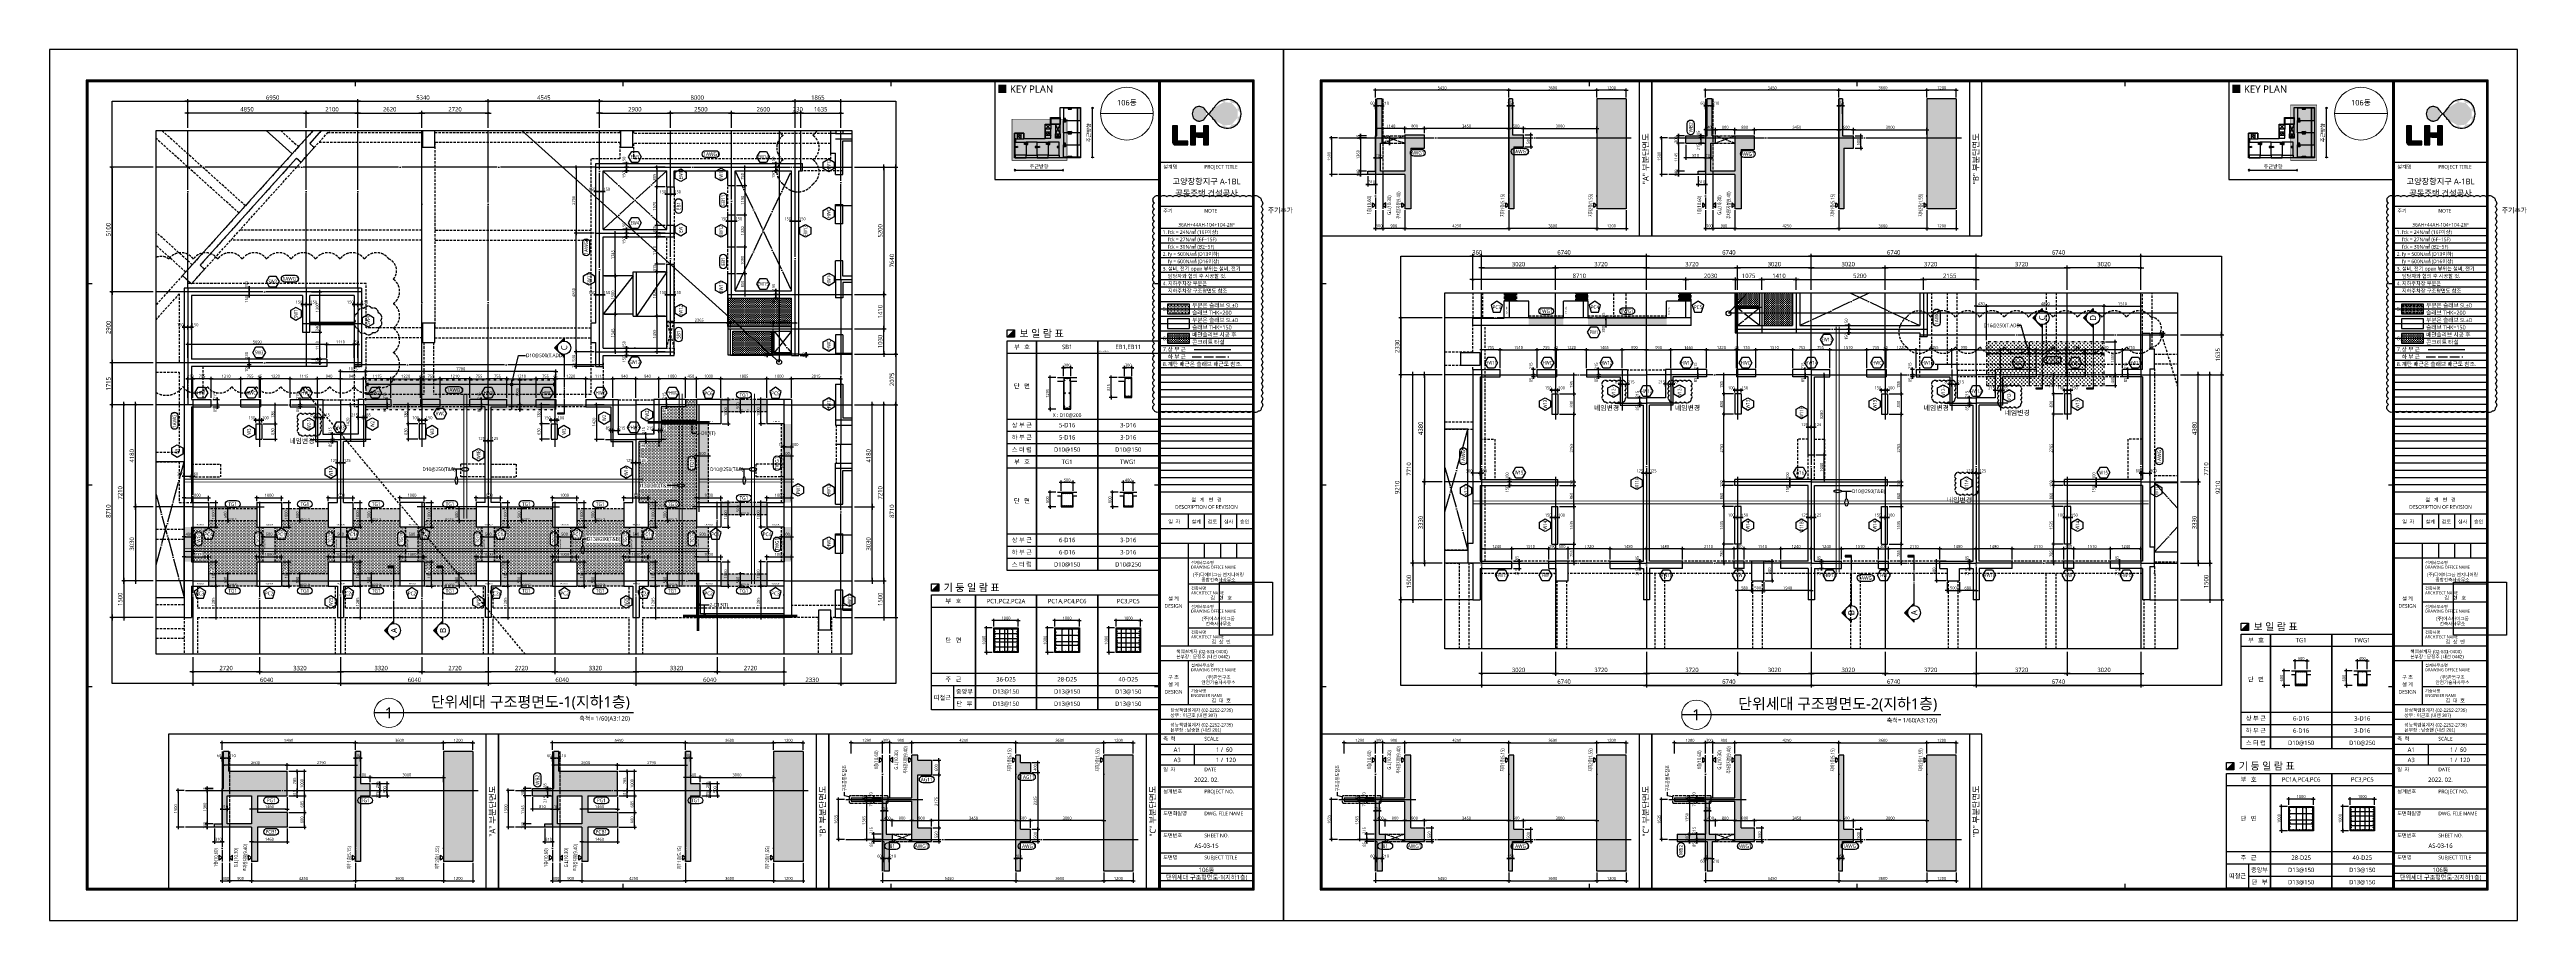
# Model space of a CAD drawing. Header units: millimetres. Extents: x 350420 to 672135, y -312840 to -44390.
# Drawn here: x 508270 to 609554, y -80030 to -44390 of the extents above; entities that cross this region are included whole.
import ezdxf
from ezdxf.enums import TextEntityAlignment as Align
from ezdxf.xclip import XClip

# ---------------------------------------------------------------- set-up
doc = ezdxf.new("R2010")
doc.units = ezdxf.units.MM
doc.header["$LTSCALE"] = 65
doc.header["$XCLIPFRAME"] = 0
for name, pattern in [('CEN', [62, 60, -1, 0, -1]), ('DIVIDEX2', [2.5, 1, -0.5, 0, -0.5, 0, -0.5]), ('ER-IJ', [6.5, 5, -0.5, 0.5, -0.5]), ('FORM_고양장항A-1BL-S-성능$0$HID', [2.3, 1.5, -0.8]), ('HID', [2.5, 2, -0.5]), ('HID2', [7.5, 6, -1.5]), ('XS-지하주차장$0$CEN', [62, 60, -1, 0, -1]), ('XS-지하주차장$0$DDOT', [14, 12, -1, 0, -1]), ('XS-지하주차장$0$HID', [2.3, 1.5, -0.8])]:
    doc.linetypes.add(name, pattern=pattern)
doc.layers.get('Defpoints').update_dxf_attribs({"color": 145})
for name, color, linetype, plot in [('0110', 20, 'HID', False), ('211119', 40, 'Continuous', False), ('DEFPOINT', 144, 'Continuous', False), ('FORM_고양장항A-1BL-S-성능$0$DEFPOINT', 144, 'Continuous', False), ('XS-지하주차장$0$0106', 3, 'XS-지하주차장$0$HID', False), ('XS-지하주차장$0$1215', 181, 'XS-지하주차장$0$HID', False), ('XS-지하주차장$0$220126', 20, 'Continuous', False), ('XS-지하주차장$0$DEF', 181, 'XS-지하주차장$0$HID', False), ('XS-지하주차장$0$DEFPOINT', 144, 'Continuous', False), ('XS-지하주차장$0$PD', 145, 'XS-지하주차장$0$HID', False), ('XS-지하주차장$0$POINT', 165, 'Continuous', False)]:
    doc.layers.add(name, color=color, linetype=linetype, plot=plot)
for name, color, linetype in [('252', 252, 'Continuous'), ('253', 253, 'Continuous'), ('ADD-T', 2, 'Continuous'), ('BAR', 2, 'Continuous'), ('BAR-B', 2, 'HID2'), ('BAR-T', 2, 'Continuous'), ('BARR', 1, 'Continuous'), ('BOX', 7, 'Continuous'), ('CEN', 1, 'CEN'), ('DASH', 8, 'Continuous'), ('DIM', 7, 'Continuous'), ('DOT', 7, 'Continuous'), ('EL7', 7, 'Continuous'), ('ELE', 7, 'Continuous'), ('FORM_고양장항A-1BL-S-성능$0$FORM', 7, 'Continuous'), ('FORM_고양장항A-1BL-S-성능$0$FTEXT', 3, 'Continuous'), ('FORM_고양장항A-1BL-S-성능$0$LH마크', 253, 'Continuous'), ('FORM_고양장항A-1BL-S-성능$0$TEXT', 3, 'Continuous'), ('FORM_고양장항A-1BL-S-성능$0$시흥장현 A-9BL(건축폼)$0$FORM TEXT', 7, 'Continuous'), ('GL', 3, 'Continuous'), ('HID', 8, 'HID'), ('HOOP', 2, 'Continuous'), ('KEY', 4, 'Continuous'), ('LEADER', 7, 'Continuous'), ('LEVEL', 7, 'Continuous'), ('M', 7, 'Continuous'), ('NAME-B', 6, 'Continuous'), ('NAME-C', 1, 'Continuous'), ('NAME-W', 4, 'Continuous'), ('SEC', 2, 'Continuous'), ('T', 6, 'Continuous'), ('T1', 1, 'Continuous'), ('W2-B', 8, 'Continuous'), ('XS-지하주차장$0$252', 252, 'Continuous'), ('XS-지하주차장$0$A-STL', 3, 'Continuous'), ('XS-지하주차장$0$AWG', 5, 'XS-지하주차장$0$HID'), ('XS-지하주차장$0$B', 9, 'XS-지하주차장$0$HID'), ('XS-지하주차장$0$BEAM', 6, 'XS-지하주차장$0$HID'), ('XS-지하주차장$0$C3', 145, 'Continuous'), ('XS-지하주차장$0$CEN', 1, 'XS-지하주차장$0$CEN'), ('XS-지하주차장$0$COL', 2, 'Continuous'), ('XS-지하주차장$0$CROSS', 15, 'Continuous'), ('XS-지하주차장$0$DA', 7, 'XS-지하주차장$0$HID'), ('XS-지하주차장$0$DA-PIT', 7, 'Continuous'), ('XS-지하주차장$0$DASH', 8, 'Continuous'), ('XS-지하주차장$0$EL4', 4, 'Continuous'), ('XS-지하주차장$0$EL7', 7, 'Continuous'), ('XS-지하주차장$0$FP-CORE', 8, 'Continuous'), ('XS-지하주차장$0$G', 4, 'XS-지하주차장$0$HID'), ('XS-지하주차장$0$GG', 4, 'Continuous'), ('XS-지하주차장$0$HID', 7, 'XS-지하주차장$0$HID'), ('XS-지하주차장$0$LEADER', 7, 'Continuous'), ('XS-지하주차장$0$OPEN', 9, 'XS-지하주차장$0$DDOT'), ('XS-지하주차장$0$PG', 30, 'XS-지하주차장$0$HID'), ('XS-지하주차장$0$PL', 7, 'Continuous'), ('XS-지하주차장$0$RAMP', 7, 'Continuous'), ('XS-지하주차장$0$SLAB', 3, 'Continuous'), ('XS-지하주차장$0$STEEL', 9, 'Continuous'), ('XS-지하주차장$0$TEXT', 3, 'Continuous'), ('XS-지하주차장$0$TG', 30, 'XS-지하주차장$0$HID'), ('XS-지하주차장$0$W1', 2, 'Continuous'), ('XS-지하주차장$0$W1-H', 11, 'XS-지하주차장$0$HID'), ('XS-지하주차장$0$W11', 11, 'HID'), ('XS-지하주차장$0$W2', 9, 'Continuous'), ('XS-지하주차장$0$WG', 6, 'XS-지하주차장$0$HID'), ('XS-지하주차장$0$기초꺽임', 4, 'XS-지하주차장$0$HID'), ('XS-지하주차장$0$기초꺽임-HAT', 5, 'Continuous'), ('XS-지하주차장$0$점검구', 7, 'Continuous'), ('XS-지하주차장$0$집수정', 11, 'Continuous'), ('XS-지하주차장$0$집수정-영구', 1, 'Continuous'), ('XS-지하주차장$0$집수정-우수', 6, 'Continuous'), ('XS-지하주차장$0$집수정-주동', 21, 'Continuous'), ('XS-지하주차장$0$트렌치-주동', 21, 'Continuous'), ('보강구간', 3, 'DIVIDEX2'), ('보강근', 2, 'Continuous'), ('상부', 15, 'Continuous')]:
    doc.layers.add(name, color=color, linetype=linetype)
doc.layers.add('TEXT', color=3, linetype='Continuous', lineweight=9)
doc.styles.add('FORM_고양장항A-1BL-S-성능$0$맑은고딕', font='malgun.ttf')
doc.styles.add('FORM_고양장항A-1BL-S-성능$0$시흥장현 A-9BL(건축폼)$0$FORM-의정부고산(건축)$0$돋움', font='Dotum.ttf')
doc.styles.add('XS-지하주차장$0$맑은고딕', font='malgun.ttf')
doc.styles.add('맑은고딕', font='malgun.ttf')
doc.dimstyles.new('DIM_40', dxfattribs={"dimscale": 40, "dimtxt": 3, "dimasz": 1, "dimexe": 2, "dimexo": 1.5, "dimgap": 1, "dimtad": 1, "dimdec": 0, "dimzin": 0, "dimdsep": 46, "dimtxsty": '맑은고딕', "dimblk1": 'DIMDOT', "dimblk2": 'DIMDOT', "dimsah": 1, "dimcen": 0.09, "dimdle": 2, "dimclrd": 7, "dimclre": 7, "dimclrt": 6, "dimadec": 0, "dimazin": 0, "dimtfac": 1, "dimtdec": 0, "dimtix": 1, "dimtmove": 2, "dimatfit": 3, "dimldrblk": 'DIMDOT', "dimfxl": 0, "dimtolj": 1, "dimtzin": 0, "dimarcsym": 0})
doc.dimstyles.new('DIM_60', dxfattribs={"dimscale": 60, "dimtxt": 3, "dimasz": 1, "dimexe": 1.5, "dimexo": 2, "dimgap": 1, "dimtad": 1, "dimdec": 0, "dimzin": 0, "dimdsep": 46, "dimtxsty": '맑은고딕', "dimblk1": 'DIMDOT', "dimblk2": 'DIMDOT', "dimsah": 1, "dimcen": 0.09, "dimdle": 2, "dimclrd": 7, "dimclre": 7, "dimclrt": 3, "dimadec": 0, "dimazin": 0, "dimtfac": 1, "dimtdec": 0, "dimtix": 1, "dimtmove": 2, "dimatfit": 3, "dimldrblk": 'DIMDOT', "dimfxl": 0, "dimtolj": 1, "dimtzin": 0, "dimarcsym": 0})
picture_1 = doc.add_image_def('image1.jpg', size_in_pixel=(2126, 2126))
pattern_1 = [(45, (-7e-10, 1e-10), (-159.09903, 159.09903), []), (135, (-7e-10, 1e-10), (-159.09903, -159.09903), [])]
pattern_2 = [(0, (255970, -115670), (30, 60), [0, -60])]

# ---------------------------------------------------------------- blocks, each defined once
blk = doc.blocks.new('XS-지하주차장$0$집수정-주동')
at = {"layer": 'XS-지하주차장$0$집수정-주동'}
for p, q in [((707, 0), (-707, 0)), ((0, 707), (0, -707))]:
    blk.add_line(p, q, dxfattribs=at)
blk.add_circle((0, 0), 600, dxfattribs=at)
at = {"layer": 'XS-지하주차장$0$집수정-주동', "linetype": 'XS-지하주차장$0$HID'}
blk.add_circle((0, 0), 500, dxfattribs=at)
blk = doc.blocks.new('XS-지하주차장$0$B2-3')
at = {"layer": 'XS-지하주차장$0$CEN'}
for p, q in [((48690, 10585), (0, 10585)), ((320, 8715), (320, 0)), ((4320, 8530), (320, 8530)), ((2840, 8715), (2840, 7090)), ((4320, 8715), (4320, 0)), ((4320, 8715), (4320, 0)), ((4320, 8530), (8320, 8530)), ((5800, 8715), (5800, 7090)), ((8320, 8715), (8320, 0)), ((8320, 8715), (8320, 0)), ((12320, 8530), (8320, 8530)), ((10840, 8715), (10840, 7075)), ((12320, 8715), (12320, 0)), ((12320, 8715), (12320, 0)), ((12320, 8530), (16320, 8530)), ((13800, 8715), (13800, 7075)), ((16320, 8715), (16320, 0)), ((16320, 8715), (16320, 0)), ((20320, 8530), (16320, 8530)), ((18840, 8715), (18840, 7075)), ((20320, 8715), (20320, 0)), ((20320, 8715), (20320, 0)), ((20320, 8530), (24320, 8530)), ((21800, 8715), (21800, 7075)), ((24320, 8715), (24320, 0)), ((24320, 8655), (25385, 8655)), ((25385, 6980), (25385, 8715)), ((27545, 8590), (30770, 8590)), ((27670, 2975), (27670, 8715)), ((30220, 2975), (30220, 8715)), ((30770, 8715), (30770, -300)), ((35170, 8530), (30770, 8530)), ((34340, 8715), (34340, 6620)), ((35170, 8715), (35170, -300)), ((35170, 8715), (35170, -300)), ((35170, 8530), (39570, 8530)), ((36000, 8715), (36000, 6620)), ((39570, 8715), (39570, -300)), ((39570, 8715), (39570, -300)), ((43970, 8530), (39570, 8530)), ((43140, 8715), (43140, 6620)), ((43970, 8715), (43970, -300)), ((43970, 8715), (43970, -300)), ((43970, 8530), (48370, 8530)), ((44800, 8715), (44800, 6620)), ((48370, 8715), (48370, -300)), ((4320, 7490), (2470, 7490)), ((4320, 7490), (6170, 7490)), ((12320, 7490), (10425, 7490)), ((12320, 7490), (14215, 7490)), ((20320, 7490), (18425, 7490)), ((20320, 7490), (22215, 7490)), ((24320, 6980), (25495, 6980)), ((35170, 6920), (34040, 6920)), ((35170, 6920), (36300, 6920)), ((43970, 6920), (42840, 6920)), ((43970, 6920), (45100, 6920)), ((24320, 5695), (25495, 5695)), ((25480, 2975), (25480, 5710)), ((24320, 2975), (30770, 2975)), ((4320, 1500), (320, 1500)), ((4320, 1500), (8320, 1500)), ((12320, 1500), (8320, 1500)), ((12320, 1500), (16320, 1500)), ((20045, 1500), (16320, 1500)), ((20045, 1500), (24320, 1500)), ((35170, 1200), (30770, 1200)), ((35170, 1200), (39570, 1200)), ((43970, 1200), (39570, 1200)), ((43970, 1200), (48370, 1200)), ((24320, 125), (30770, 125))]:
    blk.add_line(p, q, dxfattribs=at)
at = {"layer": 'XS-지하주차장$0$DEFPOINT', "color": 1}
for p, q in [((30520, 1550), (30470, 1550)), ((30495, 1575), (30495, 1525))]:
    blk.add_line(p, q, dxfattribs=at)
at = {"layer": 'XS-지하주차장$0$EL7'}
for p, q in [((27795, 7755), (27795, 6565)), ((27795, 4900), (27795, 3330))]:
    blk.add_line(p, q, dxfattribs=at)
at = {"layer": 'XS-지하주차장$0$FP-CORE'}
for p, q in [((26850, 1617), (26850, 2850)), ((26850, 2850), (28115, 1617)), ((28115, 1617), (26850, 1617))]:
    blk.add_line(p, q, dxfattribs=at)
blk.add_lwpolyline([(28487, 3006), (28286, 2258), (28330, 2246), (28230, 2221), (28274, 2210), (28073, 1461)], dxfattribs=at)
at = {"layer": 'XS-지하주차장$0$OPEN'}
for p, q in [((27795, 3100), (30095, 8465)), ((27795, 8465), (30095, 3100))]:
    blk.add_line(p, q, dxfattribs=at)
at = {"layer": 'XS-지하주차장$0$STEEL'}
for p, q in [((24595, 5710), (25495, 5710)), ((24595, 5680), (25465, 5680)), ((25465, 3100), (25465, 5680)), ((25495, 3100), (25495, 5710))]:
    blk.add_line(p, q, dxfattribs=at)
at = {"layer": 'XS-지하주차장$0$W1'}
for p, q in [((0, 0), (0, 10655)), ((0, 10655), (250, 10655)), ((250, 8715), (250, 10655)), ((48290, 8715), (48290, 10655)), ((48580, 10655), (48290, 10655)), ((48690, 10205), (48690, -300)), ((1075, 8715), (250, 8715)), ((1075, 8465), (250, 8465)), ((250, 8465), (250, 1565)), ((1075, 8715), (1075, 8465)), ((3025, 8715), (2185, 8715)), ((2185, 8715), (2185, 8465)), ((2775, 8465), (2185, 8465)), ((2775, 8465), (2775, 7425)), ((3025, 8715), (3025, 7675)), ((5615, 8715), (6455, 8715)), ((5615, 8715), (5615, 7675)), ((5865, 8465), (6455, 8465)), ((5865, 8465), (5865, 7425)), ((6455, 8715), (6455, 8465)), ((7565, 8715), (8320, 8715)), ((7565, 8715), (7565, 8465)), ((7565, 8465), (7920, 8465)), ((7920, 8465), (7920, 7915)), ((8720, 8715), (8320, 8715)), ((8720, 8715), (8720, 7915)), ((11025, 8715), (10425, 8715)), ((10425, 8715), (10425, 7075)), ((11025, 8715), (11025, 7675)), ((13615, 8715), (14215, 8715)), ((13615, 8715), (13615, 7675)), ((14215, 8715), (14215, 7075)), ((15920, 8715), (16720, 8715)), ((15920, 8715), (15920, 7915)), ((16720, 8715), (16720, 7915)), ((19025, 8715), (18425, 8715)), ((18425, 8715), (18425, 7075)), ((19025, 8715), (19025, 7675)), ((24595, 8715), (21615, 8715)), ((21615, 8715), (21615, 7675)), ((22215, 8465), (23795, 8465)), ((22215, 8465), (22215, 7075)), ((23795, 8465), (23795, 7915)), ((24595, 6920), (24595, 8715)), ((27545, 8715), (30745, 8715)), ((27545, 7755), (27545, 8715)), ((27795, 8465), (30095, 8465)), ((27795, 7755), (27795, 8465)), ((30095, 3100), (30095, 8465)), ((30345, 3100), (30345, 8465)), ((30345, 8465), (30745, 8465)), ((32575, 8715), (30745, 8715)), ((32575, 8465), (30745, 8465)), ((32575, 8715), (32575, 8465)), ((34525, 8715), (33795, 8715)), ((33795, 8715), (33795, 8465)), ((34275, 8465), (33795, 8465)), ((34275, 8465), (34275, 6855)), ((34525, 8715), (34525, 7105)), ((35815, 8715), (36545, 8715)), ((35815, 8715), (35815, 7105)), ((36065, 8465), (36545, 8465)), ((36065, 8465), (36065, 6855)), ((36545, 8715), (36545, 8465)), ((37765, 8715), (39570, 8715)), ((37765, 8715), (37765, 8465)), ((37765, 8465), (39445, 8465)), ((39445, 8465), (39445, 1265)), ((41375, 8715), (39570, 8715)), ((39695, 8465), (39695, 1265)), ((41375, 8465), (39695, 8465)), ((41375, 8715), (41375, 8465)), ((43325, 8715), (42595, 8715)), ((42595, 8715), (42595, 8465)), ((43075, 8465), (42595, 8465)), ((43075, 8465), (43075, 6855)), ((43325, 8715), (43325, 7105)), ((44615, 8715), (45345, 8715)), ((44615, 8715), (44615, 7105)), ((44865, 8465), (45345, 8465)), ((44865, 8465), (44865, 6855)), ((45345, 8715), (45345, 8465)), ((46565, 8715), (48290, 8715)), ((46565, 8715), (46565, 8465)), ((46565, 8465), (48290, 8465)), ((48290, 8465), (48290, 1265)), ((4195, 7425), (2775, 7425)), ((4320, 7675), (3025, 7675)), ((4195, 4655), (4195, 7425)), ((4320, 7675), (5615, 7675)), ((4445, 4655), (4445, 7425)), ((4445, 7425), (5865, 7425)), ((8720, 7915), (7920, 7915)), ((12320, 7675), (11025, 7675)), ((12320, 7675), (13615, 7675)), ((15920, 7915), (16720, 7915)), ((20320, 7675), (19025, 7675)), ((20320, 7675), (21615, 7675)), ((23795, 7915), (24345, 7915)), ((24345, 6920), (24345, 7915)), ((27545, 7755), (27795, 7755)), ((35170, 7105), (34525, 7105)), ((35170, 7105), (35815, 7105)), ((43970, 7105), (43325, 7105)), ((43970, 7105), (44615, 7105)), ((14215, 7075), (10425, 7075)), ((22215, 7075), (18425, 7075)), ((24345, 6920), (24595, 6920)), ((27545, 6565), (27545, 4900)), ((27545, 6565), (27795, 6565)), ((27795, 4900), (27795, 6565)), ((35045, 6855), (34275, 6855)), ((35045, 1265), (35045, 6855)), ((35295, 1265), (35295, 6855)), ((35295, 6855), (36065, 6855)), ((43845, 6855), (43075, 6855)), ((43845, 1265), (43845, 6855)), ((44095, 1265), (44095, 6855)), ((44095, 6855), (44865, 6855)), ((24345, 1565), (24345, 5710)), ((24345, 5710), (24595, 5710)), ((24595, 3100), (24595, 5710)), ((4195, 4655), (4320, 4655)), ((4445, 4655), (4320, 4655)), ((27545, 4900), (27795, 4900)), ((4195, 1565), (4195, 3155)), ((4195, 3155), (4320, 3155)), ((4445, 3155), (4320, 3155)), ((4445, 1565), (4445, 3155)), ((24595, 3100), (25595, 3100)), ((25595, 3100), (25595, 2850)), ((26705, 3100), (27545, 3100)), ((26705, 3100), (26705, 2850)), ((27545, 3330), (27795, 3330)), ((27545, 3100), (27545, 3330)), ((27795, 3100), (27795, 3330)), ((27795, 3100), (30095, 3100)), ((30345, 3100), (30745, 3100)), ((30745, 3100), (30745, 1265)), ((24595, 250), (24595, 2850)), ((24595, 2850), (25595, 2850)), ((26705, 2850), (30495, 2850)), ((30495, 250), (30495, 2850)), ((250, 1565), (1040, 1565)), ((250, 1315), (250, 400)), ((250, 1315), (1040, 1315)), ((1040, 1565), (1040, 1315)), ((2850, 1565), (4195, 1565)), ((2850, 1565), (2850, 1315)), ((2850, 1315), (4195, 1315)), ((4195, 1315), (4195, 400)), ((5790, 1565), (4445, 1565)), ((5790, 1315), (4445, 1315)), ((4445, 1315), (4445, 400)), ((5790, 1565), (5790, 1315)), ((8720, 1565), (7600, 1565)), ((7600, 1565), (7600, 1315)), ((7920, 1315), (7600, 1315)), ((7920, 1315), (7920, 400)), ((8720, 1565), (8720, 400)), ((11920, 1565), (11920, 400)), ((11920, 1565), (12720, 1565)), ((12720, 1565), (12720, 400)), ((16720, 1565), (15920, 1565)), ((15920, 1565), (15920, 400)), ((16720, 400), (16720, 1565)), ((19920, 1565), (20720, 1565)), ((19920, 400), (19920, 1565)), ((20720, 400), (20720, 1565)), ((23795, 400), (23795, 1565)), ((24345, 1565), (23795, 1565)), ((30745, 1265), (31990, 1265)), ((30745, 1015), (30745, 100)), ((30745, 1015), (31990, 1015)), ((31990, 1265), (31990, 1015)), ((33700, 1265), (35045, 1265)), ((33700, 1265), (33700, 1015)), ((33700, 1015), (35045, 1015)), ((35045, 1015), (35045, 100)), ((36640, 1265), (35295, 1265)), ((36640, 1015), (35295, 1015)), ((35295, 1015), (35295, 100)), ((36640, 1265), (36640, 1015)), ((39445, 1265), (38350, 1265)), ((38350, 1265), (38350, 1015)), ((39445, 1015), (38350, 1015)), ((39445, 1015), (39445, 100)), ((39695, 1265), (40790, 1265)), ((39695, 1015), (39695, 100)), ((39695, 1015), (40790, 1015)), ((40790, 1265), (40790, 1015)), ((42500, 1265), (43845, 1265)), ((42500, 1265), (42500, 1015)), ((42500, 1015), (43845, 1015)), ((43845, 1015), (43845, 100)), ((45440, 1265), (44095, 1265)), ((45440, 1015), (44095, 1015)), ((44095, 1015), (44095, 100)), ((45440, 1265), (45440, 1015)), ((48290, 1265), (47150, 1265)), ((47150, 1265), (47150, 1015)), ((48290, 1015), (47150, 1015)), ((48290, 1015), (48290, 100)), ((250, 400), (4195, 400)), ((4445, 400), (7920, 400)), ((8720, 400), (11920, 400)), ((12720, 400), (15920, 400)), ((16720, 400), (19920, 400)), ((20720, 400), (23795, 400)), ((24595, 250), (30495, 250)), ((30745, 100), (35045, 100)), ((35295, 100), (39445, 100)), ((39695, 100), (43845, 100)), ((44095, 100), (48290, 100)), ((450, 0), (22995, 0)), ((22995, -1900), (22995, 0)), ((30495, 0), (23395, 0)), ((23395, -1500), (23395, 0)), ((30495, -300), (30495, 0)), ((30495, -300), (31695, -300)), ((31695, -1500), (31695, -300)), ((32095, -1900), (32095, -300)), ((32095, -300), (48690, -300)), ((32095, -1900), (22995, -1900)), ((31695, -1500), (23395, -1500))]:
    blk.add_line(p, q, dxfattribs=at)
at = {"layer": 'XS-지하주차장$0$W2'}
for p, q in [((24595, 8700), (25480, 8700)), ((24595, 8610), (25290, 8610)), ((25290, 7025), (25290, 8610)), ((25480, 6935), (25480, 8700)), ((24595, 7025), (25290, 7025)), ((24595, 6935), (25480, 6935))]:
    blk.add_line(p, q, dxfattribs=at)
at = {"layer": 'XS-지하주차장$0$트렌치-주동'}
for p, q in [((8020, 4205), (850, 4205)), ((850, 4205), (850, 3605)), ((8020, 4885), (8020, 4205)), ((8620, 4885), (8620, 4205)), ((8620, 4205), (15595, 4205)), ((15595, 4205), (15595, 3605)), ((30945, 4360), (35045, 4360)), ((30945, 4360), (30945, 3760)), ((35295, 4360), (39445, 4360)), ((39695, 4360), (41470, 4360)), ((41470, 5040), (41470, 4360)), ((42070, 5040), (42070, 4360)), ((42070, 4360), (43845, 4360)), ((44095, 4360), (47840, 4360)), ((47840, 4360), (47840, 3760)), ((850, 3605), (15595, 3605)), ((35045, 3760), (30945, 3760)), ((39445, 3760), (35295, 3760)), ((43845, 3760), (39695, 3760)), ((47840, 3760), (44095, 3760))]:
    blk.add_line(p, q, dxfattribs=at)
at = {"layer": 'XS-지하주차장$0$트렌치-주동', "linetype": 'XS-지하주차장$0$HID'}
for p, q in [((35045, 4085), (35295, 4085)), ((39445, 4085), (39695, 4085)), ((43845, 4085), (44095, 4085)), ((35045, 4035), (35295, 4035)), ((39445, 4035), (39695, 4035)), ((43845, 4035), (44095, 4035))]:
    blk.add_line(p, q, dxfattribs=at)
at = {"layer": 'XS-지하주차장$0$집수정-주동', "xscale": -1}
for p in [(8320, 5405), (41770, 5560)]:
    blk.add_blockref('XS-지하주차장$0$집수정-주동', p, dxfattribs=at)
at = {"layer": 'XS-지하주차장$0$DEFPOINT', "color": 1, "style": 'XS-지하주차장$0$맑은고딕', "width": 0.8}
blk.add_text('ST', height=50, dxfattribs=at).set_placement((24943, 7817), align=Align.MIDDLE_CENTER)
blk = doc.blocks.new('XS-지하주차장$0$B2-1')
at = {"layer": 'XS-지하주차장$0$CEN'}
for p, q in [((29215, 27440), (40060, 27440)), ((29215, 27440), (29215, 18275)), ((30850, 27440), (30850, 20700)), ((35230, 27440), (35230, 24230)), ((38560, 27440), (38560, 20700)), ((35030, 24420), (40060, 24420)), ((30635, 21690), (32495, 21690)), ((32010, 22175), (32010, 20700)), ((30635, 20700), (40060, 20700)), ((30635, 20700), (40060, 20700)), ((30850, 13960), (30850, 20700)), ((32010, 19225), (32010, 20700)), ((38560, 13960), (38560, 20700)), ((30635, 19710), (32495, 19710)), ((20835, 18425), (29345, 18425)), ((20985, 10275), (20985, 18675)), ((23885, 10725), (23885, 18675)), ((26385, 13075), (26385, 18575)), ((28985, 10725), (28985, 18575)), ((35030, 16980), (40060, 16980)), ((35230, 13960), (35230, 17170)), ((20835, 15725), (24035, 15725)), ((7250, 13325), (0, 13325)), ((150, 13475), (150, 8710)), ((5000, 13475), (5000, 10275)), ((7100, 13475), (7100, 10015)), ((26235, 13225), (29135, 13225)), ((26250, 11815), (26250, 13225)), ((30635, 13960), (40060, 13960)), ((30635, 13960), (40060, 13960)), ((30850, 13960), (30850, 7220)), ((35230, 13960), (35230, 10750)), ((38560, 13960), (38560, 7245)), ((26235, 11815), (29135, 11815)), ((26345, 10725), (26345, 11815)), ((28085, 10725), (28085, 11815)), ((7250, 10425), (0, 10425)), ((21135, 10345), (6850, 10345)), ((20835, 10875), (24035, 10875)), ((29135, 10785), (26235, 10785)), ((35030, 10940), (40060, 10940)), ((360, 8925), (360, 0)), ((360, 8710), (6400, 8710)), ((3080, 8925), (3080, 6990)), ((5460, 8925), (5460, 6990)), ((6400, 8925), (6400, 0)), ((6400, 8925), (6400, 0)), ((12440, 8710), (6400, 8710)), ((7340, 8925), (7340, 6990)), ((9720, 8925), (9720, 6990)), ((12440, 8925), (12440, 120)), ((12440, 8925), (12440, 0)), ((16460, 8710), (12440, 8710)), ((15000, 8925), (15000, 7240)), ((16460, 8925), (16460, 120)), ((16460, 8925), (16460, 120)), ((16460, 8710), (20480, 8710)), ((17920, 8925), (17920, 7240)), ((20480, 8925), (20480, 120)), ((20480, 8925), (20480, 120)), ((24500, 8710), (20480, 8710)), ((23040, 8925), (23040, 7240)), ((24500, 8925), (24500, 120)), ((24500, 8925), (24500, 120)), ((24500, 8710), (28520, 8710)), ((25960, 8925), (25960, 7240)), ((28520, 8925), (28520, 120)), ((30635, 8210), (32495, 8210)), ((32010, 8695), (32010, 7245)), ((5160, 7290), (6400, 7290)), ((7640, 7290), (6400, 7290)), ((16460, 7660), (14670, 7660)), ((16460, 7660), (18250, 7660)), ((24500, 7660), (22710, 7660)), ((24500, 7660), (26290, 7660)), ((30635, 7220), (40060, 7220)), ((30635, 7220), (40060, 7220)), ((30850, 480), (30850, 7220)), ((32010, 5745), (32010, 7245)), ((38560, 480), (38560, 7245)), ((30635, 6230), (32495, 6230)), ((360, 4530), (3270, 4530)), ((3080, 4740), (3080, 0)), ((12440, 4530), (9530, 4530)), ((9720, 4740), (9720, 0)), ((35030, 3500), (40060, 3500)), ((35230, 480), (35230, 3690)), ((360, 1500), (6400, 1500)), ((12440, 1500), (6400, 1500)), ((16460, 1620), (12440, 1620)), ((16460, 1620), (20480, 1620)), ((24500, 1620), (20480, 1620)), ((24500, 1620), (28520, 1620)), ((30635, 480), (40060, 480))]:
    blk.add_line(p, q, dxfattribs=at)
at = {"layer": 'XS-지하주차장$0$EL7'}
for p, q in [((23735, 17670), (23735, 16000)), ((26535, 17675), (26535, 16485)), ((26535, 15165), (26535, 13975))]:
    blk.add_line(p, q, dxfattribs=at)
at = {"layer": 'XS-지하주차장$0$FP-CORE'}
for p, q in [((22368, 13755), (21135, 12680)), ((22368, 12680), (22368, 13755)), ((22368, 12680), (21135, 12680))]:
    blk.add_line(p, q, dxfattribs=at)
blk.add_lwpolyline([(20979, 13383), (21727, 13584), (21739, 13540), (21764, 13640), (21775, 13596), (22524, 13797)], dxfattribs=at)
at = {"layer": 'XS-지하주차장$0$OPEN'}
for p, q in [((23735, 18275), (21135, 15875)), ((23735, 15875), (21135, 18275)), ((26535, 13375), (28835, 18275)), ((26535, 18275), (28835, 13375))]:
    blk.add_line(p, q, dxfattribs=at)
at = {"layer": 'XS-지하주차장$0$STEEL'}
for p, q in [((26235, 11910), (26235, 13075)), ((26265, 11910), (26265, 13075)), ((26265, 11910), (26235, 11910))]:
    blk.add_line(p, q, dxfattribs=at)
at = {"layer": 'XS-지하주차장$0$W1'}
for p, q in [((33060, 27800), (28935, 27800)), ((30635, 27500), (28935, 27500)), ((30635, 27500), (30635, 27000)), ((32495, 27500), (32495, 27000)), ((32495, 27500), (33860, 27500)), ((33260, 27800), (33860, 27800)), ((33860, 27800), (33860, 27500)), ((35130, 27800), (35130, 27000)), ((35130, 27800), (40060, 27800)), ((36330, 27500), (37575, 27500)), ((36330, 27500), (36330, 27000)), ((37575, 27500), (37575, 27000)), ((38775, 27500), (38775, 27000)), ((38775, 27500), (40060, 27500)), ((40060, 27800), (40060, 27500)), ((32495, 27000), (30635, 27000)), ((36330, 27000), (35130, 27000)), ((38775, 27000), (37575, 27000)), ((37775, 24570), (36240, 24570)), ((36240, 24570), (36240, 24320)), ((37775, 24320), (36240, 24320)), ((37775, 24570), (37775, 24320)), ((30635, 22175), (30635, 21475)), ((30635, 22175), (32495, 22175)), ((30635, 21475), (31795, 21475)), ((31795, 21475), (31795, 20700)), ((32495, 22175), (32495, 19225)), ((31795, 19925), (31795, 20700)), ((18935, 19575), (22735, 19575)), ((18935, 10415), (18935, 19575)), ((30635, 19225), (30635, 19925)), ((30635, 19925), (31795, 19925)), ((19335, 18275), (20835, 18275)), ((19335, 10015), (19335, 18275)), ((20835, 10275), (20835, 18275)), ((21135, 15875), (21135, 18275)), ((21135, 18275), (23735, 18275)), ((23735, 17670), (23735, 18275)), ((24035, 17670), (24035, 18675)), ((26235, 18575), (28845, 18575)), ((26235, 17675), (26235, 18575)), ((26535, 18275), (28835, 18275)), ((26535, 17675), (26535, 18275)), ((28835, 13375), (28835, 18275)), ((29135, 10725), (29135, 18275)), ((30635, 19225), (32495, 19225)), ((23735, 17670), (24035, 17670)), ((26235, 17675), (26535, 17675)), ((26235, 15165), (26235, 16485)), ((26235, 16485), (26535, 16485)), ((26535, 15165), (26535, 16485)), ((37775, 17080), (36240, 17080)), ((36240, 16830), (36240, 17080)), ((37775, 16830), (36240, 16830)), ((37775, 16830), (37775, 17080)), ((21135, 15875), (23735, 15875)), ((21135, 11025), (21135, 15575)), ((21135, 15575), (23735, 15575)), ((23735, 15875), (23735, 16000)), ((24035, 16000), (23735, 16000)), ((23735, 12135), (23735, 15575)), ((24035, 12135), (24035, 16000)), ((24035, 15575), (24035, 16000)), ((26235, 15165), (26535, 15165)), ((32495, 14660), (30635, 14660)), ((30635, 13860), (30635, 14660)), ((32495, 14110), (32495, 14660)), ((35130, 14110), (35130, 14660)), ((36330, 14660), (35130, 14660)), ((36330, 13860), (36330, 14660)), ((37575, 13860), (37575, 14660)), ((38775, 14660), (37575, 14660)), ((38775, 14110), (38775, 14660)), ((7250, 13475), (0, 13475)), ((0, 13475), (0, 0)), ((7250, 13475), (7250, 10415)), ((26235, 13075), (26235, 13975)), ((26235, 13975), (26535, 13975)), ((26535, 13375), (26535, 13975)), ((26535, 13375), (28835, 13375)), ((36330, 13860), (30635, 13860)), ((35130, 14110), (32495, 14110)), ((40060, 13860), (37575, 13860)), ((40060, 14110), (38775, 14110)), ((40060, 13860), (40060, 14110)), ((400, 13075), (400, 10575)), ((4850, 13075), (400, 13075)), ((4850, 11685), (4850, 13075)), ((6850, 13075), (5150, 13075)), ((5150, 13075), (5150, 11685)), ((6850, 13075), (6850, 10015)), ((26235, 13075), (28835, 13075)), ((28835, 10725), (28835, 13075)), ((5150, 11685), (4850, 11685)), ((23735, 12135), (24035, 12135)), ((5840, 10575), (400, 10575)), ((5840, 10275), (400, 10275)), ((400, 10275), (400, 8925)), ((5840, 10575), (5840, 10275)), ((18935, 10415), (7250, 10415)), ((21135, 10275), (20835, 10275)), ((21135, 11025), (24035, 11025)), ((21135, 10275), (21135, 10725)), ((21135, 10725), (24035, 10725)), ((24035, 10725), (24035, 11025)), ((28835, 10725), (29135, 10725)), ((37775, 11090), (36240, 11090)), ((36240, 11090), (36240, 10840)), ((37775, 10840), (36240, 10840)), ((37775, 11090), (37775, 10840)), ((19335, 10015), (6850, 10015)), ((400, 8925), (1115, 8925)), ((400, 8625), (1115, 8625)), ((400, 8625), (400, 4630)), ((1115, 8625), (1115, 8925)), ((2325, 8625), (2325, 8925)), ((2325, 8925), (3125, 8925)), ((2325, 8625), (3125, 8625)), ((3125, 8925), (3125, 8625)), ((4345, 8925), (4345, 8625)), ((4345, 8925), (5675, 8925)), ((4345, 8625), (5375, 8625)), ((5375, 8625), (5375, 7205)), ((5675, 8925), (5675, 7505)), ((8455, 8925), (7125, 8925)), ((7125, 8925), (7125, 7505)), ((8455, 8625), (7425, 8625)), ((7425, 8625), (7425, 7205)), ((8455, 8925), (8455, 8625)), ((9675, 8925), (9675, 8625)), ((10475, 8925), (9675, 8925)), ((10475, 8625), (9675, 8625)), ((10475, 8625), (10475, 8925)), ((11685, 8625), (11685, 8925)), ((12440, 8925), (11685, 8925)), ((12290, 8625), (11685, 8625)), ((12290, 4630), (12290, 8625)), ((13205, 8925), (12440, 8925)), ((12540, 8625), (12540, 1705)), ((13205, 8625), (12540, 8625)), ((13205, 8925), (13205, 8625)), ((15215, 8925), (14425, 8925)), ((14425, 8925), (14425, 8625)), ((14915, 8625), (14425, 8625)), ((14915, 8625), (14915, 7575)), ((15215, 8925), (15215, 7875)), ((17705, 8925), (18495, 8925)), ((17705, 8925), (17705, 7875)), ((18005, 8625), (18495, 8625)), ((18005, 8625), (18005, 7575)), ((18495, 8925), (18495, 8625)), ((19715, 8925), (20480, 8925)), ((19715, 8925), (19715, 8625)), ((19715, 8625), (20355, 8625)), ((20355, 8625), (20355, 1705)), ((21245, 8925), (20480, 8925)), ((20605, 8625), (20605, 1705)), ((21245, 8625), (20605, 8625)), ((21245, 8925), (21245, 8625)), ((23255, 8925), (22465, 8925)), ((22465, 8925), (22465, 8625)), ((22955, 8625), (22465, 8625)), ((22955, 8625), (22955, 7575)), ((23255, 8925), (23255, 7875)), ((25745, 8925), (26535, 8925)), ((25745, 8925), (25745, 7875)), ((26045, 8625), (26535, 8625)), ((26045, 8625), (26045, 7575)), ((26535, 8925), (26535, 8625)), ((27755, 8925), (28535, 8925)), ((27755, 8925), (27755, 8625)), ((27755, 8625), (28535, 8625)), ((28535, 8925), (28835, 8925)), ((28535, 8625), (28535, 1705)), ((28835, 8925), (28835, 370)), ((30635, 8695), (30635, 7995)), ((30635, 8695), (32495, 8695)), ((32495, 5745), (32495, 8695)), ((2930, 7925), (2930, 7295)), ((2930, 7925), (3180, 7925)), ((2930, 7295), (3180, 7295)), ((3180, 7925), (3180, 7295)), ((5375, 7205), (6275, 7205)), ((5675, 7505), (6400, 7505)), ((6275, 1585), (6275, 7205)), ((7125, 7505), (6400, 7505)), ((6525, 1585), (6525, 7205)), ((7425, 7205), (6525, 7205)), ((9620, 7925), (9620, 7295)), ((9870, 7925), (9620, 7925)), ((9870, 7295), (9620, 7295)), ((9870, 7925), (9870, 7295)), ((16335, 7575), (14915, 7575)), ((16460, 7875), (15215, 7875)), ((16335, 4805), (16335, 7575)), ((16460, 7875), (17705, 7875)), ((16585, 4805), (16585, 7575)), ((16585, 7575), (18005, 7575)), ((24375, 7575), (22955, 7575)), ((24500, 7875), (23255, 7875)), ((24375, 4805), (24375, 7575)), ((24500, 7875), (25745, 7875)), ((24625, 4805), (24625, 7575)), ((24625, 7575), (26045, 7575)), ((30635, 7995), (31795, 7995)), ((31795, 7995), (31795, 7220)), ((31795, 6445), (31795, 7220)), ((35130, 6520), (35130, 7320)), ((36330, 7320), (35130, 7320)), ((36330, 6520), (36330, 7320)), ((37575, 6520), (37575, 7320)), ((38775, 7320), (37575, 7320)), ((38775, 6520), (38775, 7320)), ((30635, 5745), (30635, 6445)), ((30635, 6445), (31795, 6445)), ((36330, 6520), (35130, 6520)), ((38775, 6520), (37575, 6520)), ((30635, 5745), (32495, 5745)), ((400, 4630), (3180, 4630)), ((400, 4380), (3180, 4380)), ((400, 4380), (400, 1585)), ((3180, 4380), (3180, 4630)), ((12290, 4630), (9620, 4630)), ((9620, 4380), (9620, 4630)), ((12290, 4380), (9620, 4380)), ((12290, 1585), (12290, 4380)), ((16335, 4805), (16460, 4805)), ((16585, 4805), (16460, 4805)), ((24375, 4805), (24500, 4805)), ((24625, 4805), (24500, 4805)), ((2930, 2285), (2930, 3520)), ((2930, 3520), (3180, 3520)), ((3180, 2285), (3180, 3520)), ((9620, 2285), (9620, 3520)), ((9870, 3520), (9620, 3520)), ((9870, 2285), (9870, 3520)), ((16335, 1705), (16335, 3305)), ((16335, 3305), (16460, 3305)), ((16585, 3305), (16460, 3305)), ((16585, 1705), (16585, 3305)), ((24375, 1705), (24375, 3305)), ((24375, 3305), (24500, 3305)), ((24625, 3305), (24500, 3305)), ((24625, 1705), (24625, 3305)), ((37775, 3600), (36240, 3600)), ((36240, 3350), (36240, 3600)), ((37775, 3350), (36240, 3350)), ((37775, 3350), (37775, 3600)), ((2930, 2285), (3180, 2285)), ((9870, 2285), (9620, 2285)), ((400, 1585), (1600, 1585)), ((400, 1285), (1600, 1285)), ((400, 1285), (400, 400)), ((1600, 1285), (1600, 1585)), ((2910, 1585), (3310, 1585)), ((2910, 1285), (2910, 1585)), ((2910, 1285), (3310, 1285)), ((3310, 1285), (3310, 1585)), ((4920, 1585), (6275, 1585)), ((4920, 1285), (4920, 1585)), ((4920, 1285), (6275, 1285)), ((6275, 1285), (6275, 400)), ((7880, 1585), (6525, 1585)), ((7880, 1285), (6525, 1285)), ((6525, 1285), (6525, 400)), ((7880, 1285), (7880, 1585)), ((9890, 1585), (9490, 1585)), ((9490, 1285), (9490, 1585)), ((9890, 1285), (9490, 1285)), ((9890, 1285), (9890, 1585)), ((11200, 1285), (11200, 1585)), ((12290, 1585), (11200, 1585)), ((12290, 1285), (11200, 1285)), ((12290, 1285), (12290, 520)), ((12540, 1705), (13170, 1705)), ((12540, 1405), (12540, 520)), ((12540, 1405), (13170, 1405)), ((13170, 1705), (13170, 1405)), ((14980, 1705), (16335, 1705)), ((14980, 1705), (14980, 1405)), ((14980, 1405), (16335, 1405)), ((16335, 1405), (16335, 520)), ((17940, 1705), (16585, 1705)), ((17940, 1405), (16585, 1405)), ((16585, 1405), (16585, 520)), ((17940, 1705), (17940, 1405)), ((20355, 1705), (19750, 1705)), ((19750, 1705), (19750, 1405)), ((20355, 1405), (19750, 1405)), ((20355, 1405), (20355, 520)), ((20605, 1705), (21210, 1705)), ((20605, 1405), (20605, 520)), ((20605, 1405), (21210, 1405)), ((21210, 1705), (21210, 1405)), ((23020, 1705), (24375, 1705)), ((23020, 1705), (23020, 1405)), ((23020, 1405), (24375, 1405)), ((24375, 1405), (24375, 520)), ((25980, 1705), (24625, 1705)), ((25980, 1405), (24625, 1405)), ((24625, 1405), (24625, 370)), ((25980, 1705), (25980, 1405)), ((28535, 1705), (27790, 1705)), ((27790, 1705), (27790, 1405)), ((28535, 1405), (27790, 1405)), ((28535, 1405), (28535, 370)), ((0, 0), (12540, 0)), ((400, 400), (6275, 400)), ((6525, 400), (12140, 400)), ((12140, 520), (12140, 400)), ((12140, 520), (12290, 520)), ((12540, 520), (16335, 520)), ((12540, 120), (12540, 0)), ((12540, 120), (24160, 120)), ((16585, 520), (20355, 520)), ((20605, 520), (24375, 520)), ((24625, 370), (28535, 370)), ((39810, 120), (24960, 120)), ((30635, 370), (28835, 370)), ((32495, 920), (30635, 920)), ((30635, 370), (30635, 920)), ((32495, 420), (32495, 920)), ((32495, 420), (35130, 420)), ((35130, 420), (35130, 920)), ((36330, 920), (35130, 920)), ((36330, 420), (36330, 920)), ((36330, 420), (37575, 420)), ((38775, 920), (37575, 920)), ((37575, 420), (37575, 920)), ((38775, 420), (38775, 920)), ((38775, 420), (39560, 420))]:
    blk.add_line(p, q, dxfattribs=at)
for points in [[(36330, 20300), (35130, 20300), (35130, 21100), (36330, 21100)], [(38775, 20300), (37575, 20300), (37575, 21100), (38775, 21100)]]:
    blk.add_lwpolyline(points, close=True, dxfattribs=at)
at = {"layer": 'XS-지하주차장$0$W2'}
for p, q in [((26250, 11910), (28835, 11910)), ((26250, 10740), (26250, 11910)), ((26440, 11720), (28040, 11720)), ((26440, 10830), (26440, 11720)), ((28040, 10830), (28040, 11720)), ((28130, 11720), (28835, 11720)), ((28130, 10830), (28130, 11720)), ((26250, 10740), (28835, 10740)), ((26440, 10830), (28040, 10830)), ((28835, 10830), (28130, 10830))]:
    blk.add_line(p, q, dxfattribs=at)
at = {"layer": 'XS-지하주차장$0$트렌치-주동'}
for p, q in [((33930, 15260), (33930, 23720)), ((34530, 23720), (33930, 23720)), ((34530, 15860), (34530, 23720)), ((19485, 18125), (20835, 18125)), ((19485, 4250), (19485, 18125)), ((36630, 15260), (33930, 15260)), ((37230, 15860), (34530, 15860)), ((36630, 13260), (36630, 15260)), ((37230, 12660), (37230, 15860)), ((33930, 11578), (33930, 13260)), ((36630, 13260), (33930, 13260)), ((34530, 1020), (34530, 12660)), ((37230, 12660), (34530, 12660)), ((33250, 11578), (33930, 11578)), ((33250, 10978), (33930, 10978)), ((33930, 1020), (33930, 10978)), ((19335, 4250), (19335, 10015)), ((1000, 4250), (6275, 4250)), ((1000, 3650), (1000, 4250)), ((6525, 4250), (12290, 4250)), ((12540, 4250), (14150, 4250)), ((14150, 4930), (14150, 4250)), ((14750, 4930), (14750, 4250)), ((14750, 4250), (19335, 4250)), ((19485, 4250), (20355, 4250)), ((20605, 4250), (27935, 4250)), ((27935, 4250), (27935, 3650)), ((1000, 3650), (6275, 3650)), ((6525, 3650), (12290, 3650)), ((12540, 3650), (20355, 3650)), ((20605, 3650), (27935, 3650)), ((33930, 1020), (34530, 1020))]:
    blk.add_line(p, q, dxfattribs=at)
at = {"layer": 'XS-지하주차장$0$트렌치-주동', "linetype": 'XS-지하주차장$0$HID'}
for p, q in [((6275, 3975), (6525, 3975)), ((6275, 3925), (6525, 3925)), ((12290, 3975), (12540, 3975)), ((12290, 3925), (12540, 3925)), ((20355, 3975), (20605, 3975)), ((20355, 3925), (20605, 3925))]:
    blk.add_line(p, q, dxfattribs=at)
at = {"layer": 'XS-지하주차장$0$집수정-주동', "rotation": 90}
blk.add_blockref('XS-지하주차장$0$집수정-주동', (32730, 11278), dxfattribs=at)
at = {"layer": 'XS-지하주차장$0$집수정-주동'}
blk.add_blockref('XS-지하주차장$0$집수정-주동', (14450, 5450), dxfattribs=at)
blk = doc.blocks.new('XS-지하주차장$0$B2-2')
at = {"layer": 'XS-지하주차장$0$CEN'}
for p, q in [((25215, 18275), (25215, 27680)), ((26635, 27320), (36060, 27320)), ((26850, 27320), (26850, 20580)), ((31230, 27320), (31230, 24110)), ((34560, 27320), (34560, 20580)), ((26635, 24300), (28685, 24300)), ((31030, 24300), (36060, 24300)), ((26635, 21570), (28310, 21570)), ((28010, 21870), (28010, 20580)), ((26635, 20580), (36060, 20580)), ((26635, 20580), (36060, 20580)), ((26850, 13840), (26850, 20580)), ((28010, 19290), (28010, 20580)), ((34560, 13840), (34560, 20580)), ((26635, 19590), (28310, 19590)), ((16835, 18425), (25285, 18425)), ((16985, 10275), (16985, 18575)), ((19885, 10725), (19885, 18575)), ((22385, 13075), (22385, 18575)), ((24985, 10725), (24985, 18575)), ((26635, 16860), (28685, 16860)), ((31030, 16860), (36060, 16860)), ((31230, 13840), (31230, 17050)), ((16835, 15725), (20035, 15725)), ((7250, 13325), (0, 13325)), ((150, 13475), (150, 8710)), ((5000, 13475), (5000, 10275)), ((7100, 13475), (7100, 10275)), ((22235, 13225), (25135, 13225)), ((22250, 11815), (22250, 13225)), ((26635, 13840), (36060, 13840)), ((26635, 13840), (36060, 13840)), ((26850, 13840), (26850, 7100)), ((31230, 13840), (31230, 10630)), ((34560, 13840), (34560, 7100)), ((22235, 11815), (25135, 11815)), ((22345, 10725), (22345, 11815)), ((24085, 10725), (24085, 11815)), ((7250, 10425), (0, 10425)), ((17135, 10345), (6950, 10345)), ((16835, 10875), (20035, 10875)), ((25135, 10785), (22235, 10785)), ((26635, 10820), (28685, 10820)), ((31030, 10820), (36060, 10820)), ((360, 8925), (360, 0)), ((360, 8710), (6400, 8710)), ((3080, 8925), (3080, 6990)), ((5460, 8925), (5460, 6990)), ((6400, 8925), (6400, 0)), ((6400, 8925), (6400, 0)), ((12440, 8710), (6400, 8710)), ((7340, 8925), (7340, 6990)), ((9720, 8925), (9720, 6990)), ((12440, 8925), (12440, 0)), ((12440, 8925), (12440, 0)), ((12440, 8710), (18480, 8710)), ((15160, 8925), (15160, 6990)), ((17540, 8925), (17540, 6990)), ((18480, 8925), (18480, 0)), ((18480, 8925), (18480, 0)), ((24520, 8710), (18480, 8710)), ((19420, 8925), (19420, 6990)), ((21800, 8925), (21800, 6990)), ((24520, 8925), (24520, 0)), ((28010, 8390), (28010, 7100)), ((5160, 7290), (6400, 7290)), ((7640, 7290), (6400, 7290)), ((17240, 7290), (18480, 7290)), ((19720, 7290), (18480, 7290)), ((26635, 8090), (28310, 8090)), ((26635, 7100), (36060, 7100)), ((26635, 7100), (36060, 7100)), ((26850, 360), (26850, 7100)), ((28010, 5810), (28010, 7100)), ((34560, 360), (34560, 7100)), ((26635, 6110), (28310, 6110)), ((360, 4530), (3270, 4530)), ((3080, 4740), (3080, 0)), ((12440, 4530), (9530, 4530)), ((9720, 4740), (9720, 0)), ((12440, 4530), (15350, 4530)), ((15160, 4740), (15160, 0)), ((24520, 4530), (21610, 4530)), ((21800, 4740), (21800, 0)), ((26635, 3380), (28685, 3380)), ((31030, 3380), (36060, 3380)), ((31230, 360), (31230, 3570)), ((360, 1500), (6400, 1500)), ((12440, 1500), (6400, 1500)), ((12440, 1500), (18480, 1500)), ((24520, 1500), (18480, 1500)), ((26635, 360), (36060, 360))]:
    blk.add_line(p, q, dxfattribs=at)
at = {"layer": 'XS-지하주차장$0$EL7'}
for p, q in [((19735, 17620), (19735, 16050)), ((22535, 17675), (22535, 16485)), ((22535, 15165), (22535, 14075))]:
    blk.add_line(p, q, dxfattribs=at)
at = {"layer": 'XS-지하주차장$0$FP-CORE'}
for p, q in [((18368, 13755), (17135, 12680)), ((18368, 12680), (18368, 13755)), ((18368, 12680), (17135, 12680))]:
    blk.add_line(p, q, dxfattribs=at)
blk.add_lwpolyline([(16979, 13383), (17727, 13584), (17739, 13540), (17764, 13640), (17775, 13596), (18524, 13797)], dxfattribs=at)
at = {"layer": 'XS-지하주차장$0$OPEN'}
for p, q in [((19735, 18275), (17135, 15875)), ((17135, 18275), (19735, 15875)), ((22535, 13375), (24835, 18275)), ((22535, 18275), (24835, 13375))]:
    blk.add_line(p, q, dxfattribs=at)
at = {"layer": 'XS-지하주차장$0$STEEL'}
for p, q in [((22235, 11910), (22235, 13075)), ((22265, 11910), (22265, 13075)), ((22265, 11910), (22235, 11910))]:
    blk.add_line(p, q, dxfattribs=at)
at = {"layer": 'XS-지하주차장$0$W1'}
for p, q in [((25145, 27680), (36060, 27680)), ((26635, 27380), (25945, 27380)), ((26635, 27380), (26635, 26565)), ((26935, 27380), (26935, 26565)), ((26935, 27380), (31130, 27380)), ((31130, 27380), (31130, 24200)), ((31380, 27380), (31380, 24200)), ((31380, 27380), (34475, 27380)), ((34475, 27380), (34475, 26080)), ((34775, 27380), (34775, 26700)), ((34775, 27380), (36060, 27380)), ((36060, 27680), (36060, 27380)), ((26935, 26565), (26635, 26565)), ((34775, 26080), (34475, 26080)), ((34775, 26200), (34775, 26080)), ((26935, 25055), (26635, 25055)), ((26635, 25055), (26635, 24255)), ((26935, 25055), (26935, 24255)), ((27635, 24450), (28465, 24450)), ((27635, 24450), (27635, 24200)), ((28465, 24450), (28465, 24200)), ((33775, 24450), (32240, 24450)), ((32240, 24450), (32240, 24200)), ((33775, 24450), (33775, 24200)), ((34475, 24570), (34475, 24170)), ((34775, 24570), (34475, 24570)), ((34775, 24570), (34775, 24170)), ((26635, 24255), (26935, 24255)), ((27635, 24200), (28465, 24200)), ((31380, 24200), (31130, 24200)), ((33775, 24200), (32240, 24200)), ((34775, 24170), (34475, 24170)), ((26635, 23035), (26935, 23035)), ((26635, 23035), (26635, 21355)), ((26935, 23035), (26935, 21655)), ((26635, 21355), (27795, 21355)), ((26935, 21655), (28095, 21655)), ((27795, 21355), (27795, 20580)), ((28095, 21655), (28095, 20705)), ((34475, 22060), (34475, 20705)), ((34775, 22060), (34475, 22060)), ((34775, 22060), (34775, 21800)), ((34775, 21300), (34775, 20705)), ((27795, 19805), (27795, 20580)), ((34475, 20705), (28095, 20705)), ((34475, 20455), (28095, 20455)), ((28095, 19505), (28095, 20455)), ((34475, 19100), (34475, 20455)), ((34775, 20705), (36060, 20705)), ((34775, 19100), (34775, 20455)), ((34775, 20455), (36060, 20455)), ((36060, 20455), (36060, 20705)), ((26635, 18125), (26635, 19805)), ((26635, 19805), (27795, 19805)), ((26935, 18125), (26935, 19505)), ((26935, 19505), (28095, 19505)), ((16835, 13800), (16835, 18575)), ((16835, 18575), (20035, 18575)), ((17135, 15875), (17135, 18275)), ((17135, 18275), (19735, 18275)), ((19735, 17620), (19735, 18275)), ((20035, 17620), (20035, 18575)), ((22235, 18575), (25285, 18575)), ((22235, 17675), (22235, 18575)), ((22535, 18275), (24835, 18275)), ((22535, 17675), (22535, 18275)), ((24835, 13375), (24835, 18275)), ((25135, 10725), (25135, 18275)), ((25135, 18275), (25285, 18275)), ((25285, 18275), (25285, 18575)), ((34775, 19100), (34475, 19100)), ((19735, 17620), (20035, 17620)), ((22235, 17675), (22535, 17675)), ((26635, 18125), (26935, 18125)), ((22235, 15165), (22235, 16485)), ((22235, 16485), (22535, 16485)), ((22535, 15165), (22535, 16485)), ((26635, 16905), (26935, 16905)), ((26635, 16105), (26635, 16905)), ((26935, 16105), (26935, 16905)), ((27635, 16960), (28465, 16960)), ((27635, 16710), (27635, 16960)), ((27635, 16710), (28465, 16710)), ((28465, 16710), (28465, 16960)), ((31130, 13965), (31130, 16960)), ((31380, 16960), (31130, 16960)), ((31380, 13965), (31380, 16960)), ((33775, 16960), (32240, 16960)), ((32240, 16710), (32240, 16960)), ((33775, 16710), (32240, 16710)), ((33775, 16710), (33775, 16960)), ((34475, 16590), (34475, 16990)), ((34775, 16990), (34475, 16990)), ((34775, 16590), (34475, 16590)), ((34775, 16590), (34775, 16990)), ((17135, 15875), (19735, 15875)), ((17135, 11025), (17135, 15575)), ((17135, 15575), (19735, 15575)), ((19735, 15875), (19735, 16050)), ((20035, 16050), (19735, 16050)), ((19735, 12135), (19735, 15575)), ((20035, 16050), (20035, 12135)), ((20035, 15575), (20035, 16050)), ((26935, 16105), (26635, 16105)), ((22235, 15165), (22535, 15165)), ((26935, 14595), (26635, 14595)), ((26635, 13840), (26635, 14595)), ((26935, 13965), (26935, 14595)), ((34775, 15080), (34475, 15080)), ((34475, 13965), (34475, 15080)), ((34775, 13965), (34775, 15080)), ((0, 13475), (0, 0)), ((4950, 13475), (0, 13475)), ((300, 13175), (300, 10575)), ((4850, 13175), (300, 13175)), ((4850, 13175), (4850, 11685)), ((6950, 13175), (5150, 13175)), ((5150, 13175), (5150, 11685)), ((7250, 13475), (5750, 13475)), ((6950, 13175), (6950, 10275)), ((7250, 13475), (7250, 10275)), ((16835, 10275), (16835, 13300)), ((22235, 13075), (22235, 14075)), ((22235, 14075), (22535, 14075)), ((22535, 13375), (22535, 14075)), ((22535, 13375), (24835, 13375)), ((26635, 13840), (26635, 13085)), ((31130, 13965), (26935, 13965)), ((31130, 13715), (26935, 13715)), ((26935, 13715), (26935, 13085)), ((31130, 13715), (31130, 10720)), ((34475, 13965), (31380, 13965)), ((34475, 13715), (31380, 13715)), ((31380, 13715), (31380, 10720)), ((34475, 13715), (34475, 12600)), ((34775, 13965), (36060, 13965)), ((34775, 13465), (34775, 12600)), ((35275, 13715), (36060, 13715)), ((36060, 13715), (36060, 13965)), ((22235, 13075), (24835, 13075)), ((24835, 10725), (24835, 13075)), ((26935, 13085), (26635, 13085)), ((34775, 12600), (34475, 12600)), ((4850, 11685), (5150, 11685)), ((19735, 12135), (20035, 12135)), ((26935, 11575), (26635, 11575)), ((26635, 11575), (26635, 10775)), ((26935, 11575), (26935, 10775)), ((5840, 10575), (300, 10575)), ((5840, 10275), (300, 10275)), ((300, 10275), (300, 8925)), ((5840, 10575), (5840, 10275)), ((7250, 10275), (6950, 10275)), ((16835, 10275), (17135, 10275)), ((17135, 11025), (20035, 11025)), ((17135, 10275), (17135, 10725)), ((17135, 10725), (20035, 10725)), ((20035, 11025), (20035, 10725)), ((24835, 10725), (25135, 10725)), ((26635, 10775), (26935, 10775)), ((27635, 10970), (28465, 10970)), ((27635, 10970), (27635, 10720)), ((27635, 10720), (28465, 10720)), ((28465, 10970), (28465, 10720)), ((31380, 10720), (31130, 10720)), ((33775, 10970), (32240, 10970)), ((32240, 10970), (32240, 10720)), ((33775, 10720), (32240, 10720)), ((33775, 10970), (33775, 10720)), ((34475, 11090), (34475, 10690)), ((34775, 11090), (34475, 11090)), ((34775, 10690), (34475, 10690)), ((34775, 11090), (34775, 10690)), ((26635, 9555), (26935, 9555)), ((26635, 9555), (26635, 7875)), ((26935, 9555), (26935, 8175)), ((300, 8925), (1115, 8925)), ((300, 8625), (1115, 8625)), ((300, 8625), (300, 4630)), ((1115, 8625), (1115, 8925)), ((2325, 8625), (2325, 8925)), ((2325, 8925), (3125, 8925)), ((2325, 8625), (3125, 8625)), ((3125, 8925), (3125, 8625)), ((4345, 8925), (4345, 8625)), ((4345, 8925), (5675, 8925)), ((4345, 8625), (5375, 8625)), ((5375, 8625), (5375, 7205)), ((5675, 8925), (5675, 7505)), ((8455, 8925), (7125, 8925)), ((7125, 8925), (7125, 7505)), ((8455, 8625), (7425, 8625)), ((7425, 8625), (7425, 7205)), ((8455, 8925), (8455, 8625)), ((10475, 8625), (9600, 8625)), ((10475, 8925), (10400, 8925)), ((10475, 8625), (10475, 8925)), ((11685, 8625), (11685, 8925)), ((12440, 8925), (11685, 8925)), ((12315, 8625), (11685, 8625)), ((12315, 4630), (12315, 8625)), ((12440, 8925), (13195, 8925)), ((12565, 4630), (12565, 8625)), ((12565, 8625), (13195, 8625)), ((13195, 8625), (13195, 8925)), ((14405, 8625), (14405, 8925)), ((14405, 8925), (15205, 8925)), ((14405, 8625), (15205, 8625)), ((15205, 8925), (15205, 8625)), ((16425, 8625), (17455, 8625)), ((17135, 8925), (17755, 8925)), ((17455, 8625), (17455, 7205)), ((17755, 8925), (17755, 7505)), ((20535, 8925), (19205, 8925)), ((19205, 8925), (19205, 7505)), ((20535, 8625), (19505, 8625)), ((19505, 8625), (19505, 7205)), ((20535, 8925), (20535, 8625)), ((21755, 8925), (21755, 8625)), ((22555, 8925), (21755, 8925)), ((22555, 8625), (21755, 8625)), ((22555, 8625), (22555, 8925)), ((23765, 8625), (23765, 8925)), ((24535, 8925), (23765, 8925)), ((24535, 8625), (23765, 8625)), ((24535, 8925), (24835, 8925)), ((24535, 8625), (24535, 4630)), ((24835, 8925), (24835, 0)), ((26935, 8175), (28095, 8175)), ((28095, 8175), (28095, 7225)), ((34475, 8580), (34475, 7225)), ((34775, 8580), (34475, 8580)), ((34775, 8580), (34775, 7225)), ((2930, 7925), (2930, 7295)), ((2930, 7925), (3180, 7925)), ((2930, 7295), (3180, 7295)), ((3180, 7925), (3180, 7295)), ((5375, 7205), (6275, 7205)), ((5675, 7505), (6400, 7505)), ((6275, 2285), (6275, 7205)), ((7125, 7505), (6400, 7505)), ((6525, 2285), (6525, 7205)), ((7425, 7205), (6525, 7205)), ((9620, 7925), (9620, 7295)), ((9870, 7925), (9620, 7925)), ((9870, 7295), (9620, 7295)), ((9870, 7925), (9870, 7295)), ((15010, 7925), (15010, 7295)), ((15010, 7925), (15260, 7925)), ((15010, 7295), (15260, 7295)), ((15260, 7925), (15260, 7295)), ((17455, 7205), (18355, 7205)), ((17755, 7505), (18480, 7505)), ((18355, 2285), (18355, 7205)), ((19205, 7505), (18480, 7505)), ((18605, 2285), (18605, 7205)), ((19505, 7205), (18605, 7205)), ((21700, 7925), (21700, 7295)), ((21950, 7925), (21700, 7925)), ((21950, 7295), (21700, 7295)), ((21950, 7925), (21950, 7295)), ((26635, 7875), (27795, 7875)), ((27795, 7875), (27795, 7100)), ((27795, 6325), (27795, 7100)), ((34475, 7225), (28095, 7225)), ((34775, 7225), (36060, 7225)), ((36060, 6975), (36060, 7225)), ((26635, 4645), (26635, 6325)), ((26635, 6325), (27795, 6325)), ((34475, 6975), (28095, 6975)), ((28095, 6025), (28095, 6975)), ((34475, 5620), (34475, 6975)), ((34775, 5800), (34775, 6975)), ((34775, 6975), (36060, 6975)), ((26935, 4645), (26935, 6025)), ((26935, 6025), (28095, 6025)), ((300, 4630), (3180, 4630)), ((300, 4380), (3180, 4380)), ((300, 4380), (300, 2285)), ((3180, 4380), (3180, 4630)), ((12315, 4630), (9620, 4630)), ((9620, 4380), (9620, 4630)), ((12315, 4380), (9620, 4380)), ((12315, 2285), (12315, 4380)), ((12565, 4630), (15260, 4630)), ((12565, 2285), (12565, 4380)), ((12565, 4380), (15260, 4380)), ((15260, 4380), (15260, 4630)), ((24535, 4630), (21700, 4630)), ((21700, 4380), (21700, 4630)), ((24535, 4380), (21700, 4380)), ((24535, 4380), (24535, 2285)), ((26635, 4645), (26935, 4645)), ((2930, 2285), (2930, 3520)), ((2930, 3520), (3180, 3520)), ((3180, 2285), (3180, 3520)), ((9620, 2285), (9620, 3520)), ((9870, 3520), (9620, 3520)), ((9870, 2285), (9870, 3520)), ((15010, 2285), (15010, 3520)), ((15010, 3520), (15260, 3520)), ((15260, 2285), (15260, 3520)), ((21700, 2285), (21700, 3520)), ((21950, 3520), (21700, 3520)), ((21950, 2285), (21950, 3520)), ((26635, 3425), (26935, 3425)), ((26635, 2625), (26635, 3425)), ((26935, 2625), (26935, 3425)), ((27635, 3480), (28465, 3480)), ((27635, 3230), (27635, 3480)), ((27635, 3230), (28465, 3230)), ((28465, 3230), (28465, 3480)), ((31130, 300), (31130, 3480)), ((31380, 3480), (31130, 3480)), ((31380, 300), (31380, 3480)), ((33775, 3480), (32240, 3480)), ((32240, 3230), (32240, 3480)), ((33775, 3230), (32240, 3230)), ((33775, 3230), (33775, 3480)), ((34475, 3110), (34475, 3510)), ((34775, 3510), (34475, 3510)), ((34775, 3110), (34475, 3110)), ((34775, 3110), (34775, 3510)), ((300, 2285), (1000, 2285)), ((1000, 1285), (1000, 2285)), ((2930, 2285), (3180, 2285)), ((5900, 2285), (6275, 2285)), ((5900, 2285), (5900, 1285)), ((6525, 2285), (6900, 2285)), ((6900, 1285), (6900, 2285)), ((9870, 2285), (9620, 2285)), ((11940, 1285), (11940, 2285)), ((12315, 2285), (11940, 2285)), ((12565, 2285), (12940, 2285)), ((12940, 1285), (12940, 2285)), ((15010, 2285), (15260, 2285)), ((17980, 2285), (18355, 2285)), ((17980, 2285), (17980, 1285)), ((18605, 2285), (18980, 2285)), ((18980, 1285), (18980, 2285)), ((21950, 2285), (21700, 2285)), ((23835, 1285), (23835, 2285)), ((24535, 2285), (23835, 2285)), ((26935, 2625), (26635, 2625)), ((300, 1285), (1000, 1285)), ((300, 1285), (300, 0)), ((5900, 1285), (6275, 1285)), ((6275, 1285), (6275, 0)), ((6525, 1285), (6525, 0)), ((6525, 1285), (6900, 1285)), ((12315, 1285), (11940, 1285)), ((12315, 1285), (12315, 0)), ((12565, 1285), (12940, 1285)), ((12565, 1285), (12565, 0)), ((17980, 1285), (18355, 1285)), ((18355, 1285), (18355, 800)), ((18605, 1285), (18605, 800)), ((18605, 1285), (18980, 1285)), ((24535, 1285), (23835, 1285)), ((24535, 0), (24535, 1285)), ((26935, 1115), (26635, 1115)), ((26635, 800), (26635, 1115)), ((26935, 300), (26935, 1115)), ((34775, 1600), (34475, 1600)), ((34475, 300), (34475, 1600)), ((34775, 800), (34775, 1600)), ((0, 0), (300, 0)), ((18605, 800), (18605, 0)), ((26935, 300), (31130, 300)), ((31380, 300), (34475, 300)), ((34975, 300), (36060, 300)), ((36060, 0), (36060, 300)), ((6275, 0), (6525, 0)), ((12565, 0), (12315, 0)), ((24835, 0), (24535, 0)), ((26635, 0), (36060, 0))]:
    blk.add_line(p, q, dxfattribs=at)
at = {"layer": 'XS-지하주차장$0$W2'}
for p, q in [((22250, 11910), (24835, 11910)), ((22250, 10740), (22250, 11910)), ((22440, 11720), (24040, 11720)), ((22440, 10830), (22440, 11720)), ((24040, 10830), (24040, 11720)), ((24130, 11720), (24835, 11720)), ((24130, 10830), (24130, 11720)), ((24835, 10740), (22250, 10740)), ((24040, 10830), (22440, 10830)), ((24835, 10830), (24130, 10830))]:
    blk.add_line(p, q, dxfattribs=at)
at = {"layer": 'XS-지하주차장$0$트렌치-주동'}
for p, q in [((31510, 20705), (31510, 26780)), ((32110, 26780), (31510, 26780)), ((32110, 20705), (32110, 26780)), ((31510, 13965), (31510, 20455)), ((32110, 13965), (32110, 20455)), ((31510, 9260), (31510, 13715)), ((32110, 7225), (32110, 13715)), ((30830, 9260), (31510, 9260)), ((30830, 8660), (31510, 8660)), ((31510, 7225), (31510, 8660)), ((31510, 900), (31510, 6975)), ((32110, 900), (32110, 6975)), ((32110, 900), (31510, 900))]:
    blk.add_line(p, q, dxfattribs=at)
at = {"layer": 'XS-지하주차장$0$트렌치-주동', "linetype": 'XS-지하주차장$0$HID'}
for p, q in [((31785, 20455), (31785, 20705)), ((31835, 20455), (31835, 20705)), ((31785, 13715), (31785, 13965)), ((31835, 13715), (31835, 13965)), ((31785, 6975), (31785, 7225)), ((31835, 6975), (31835, 7225))]:
    blk.add_line(p, q, dxfattribs=at)
at = {"layer": 'XS-지하주차장$0$집수정-주동', "rotation": 90}
blk.add_blockref('XS-지하주차장$0$집수정-주동', (30310, 8960), dxfattribs=at)
at = {"layer": 'XS-지하주차장$0$DEFPOINT', "color": 2, "style": 'XS-지하주차장$0$맑은고딕', "width": 0.8}
for p in [(650, 1385), (6400, 1385), (12440, 1385), (18480, 1385), (24185, 1385)]:
    blk.add_text('1000X1000', height=50, dxfattribs=at).set_placement(p, align=Align.MIDDLE_CENTER)
blk = doc.blocks.new('XS-지하주차장$0$B2-4')
at = {"layer": 'XS-지하주차장$0$CEN'}
for p, q in [((48690, 10135), (0, 10135)), ((320, 8715), (320, 0)), ((4320, 8530), (320, 8530)), ((2840, 8715), (2840, 7090)), ((4320, 8715), (4320, 0)), ((4320, 8715), (4320, 0)), ((4320, 8530), (8320, 8530)), ((5800, 8715), (5800, 7090)), ((8320, 8715), (8320, 0)), ((8320, 8715), (8320, 0)), ((12320, 8530), (8320, 8530)), ((10840, 8715), (10840, 7090)), ((12320, 8715), (12320, 0)), ((12320, 8715), (12320, 0)), ((12320, 8530), (16320, 8530)), ((13800, 8715), (13800, 7090)), ((16320, 8715), (16320, 0)), ((16320, 8715), (16320, 0)), ((20320, 8530), (16320, 8530)), ((18840, 8715), (18840, 7090)), ((20320, 8715), (20320, 0)), ((20320, 8715), (20320, 0)), ((20320, 8530), (24320, 8530)), ((21800, 8715), (21800, 7090)), ((24320, 8715), (24320, 0)), ((24320, 8655), (25385, 8655)), ((25385, 6980), (25385, 8715)), ((27545, 8590), (30770, 8590)), ((27670, 2975), (27670, 8715)), ((30220, 2975), (30220, 8715)), ((30770, 8715), (30770, -300)), ((35170, 8530), (30770, 8530)), ((34340, 8715), (34340, 6620)), ((35170, 8715), (35170, -300)), ((35170, 8715), (35170, -300)), ((35170, 8530), (39570, 8530)), ((36000, 8715), (36000, 6620)), ((39570, 8715), (39570, -300)), ((39570, 8715), (39570, -300)), ((43970, 8530), (39570, 8530)), ((43140, 8715), (43140, 6620)), ((43970, 8715), (43970, -300)), ((43970, 8715), (43970, -300)), ((43970, 8530), (48370, 8530)), ((44800, 8715), (44800, 6620)), ((48370, 8715), (48370, -300)), ((4320, 7490), (2470, 7490)), ((4320, 7490), (6170, 7490)), ((12320, 7490), (10470, 7490)), ((12320, 7490), (14170, 7490)), ((20320, 7490), (18470, 7490)), ((20320, 7490), (22170, 7490)), ((24320, 6980), (25495, 6980)), ((35170, 6920), (34040, 6920)), ((35170, 6920), (36300, 6920)), ((43970, 6920), (42840, 6920)), ((43970, 6920), (45100, 6920)), ((24320, 5650), (25495, 5650)), ((25480, 2975), (25480, 5665)), ((24320, 2975), (30770, 2975)), ((4320, 1500), (320, 1500)), ((4320, 1500), (8320, 1500)), ((12320, 1500), (8320, 1500)), ((12320, 1500), (16320, 1500)), ((20320, 1500), (16320, 1500)), ((20320, 1500), (24320, 1500)), ((35170, 1200), (30770, 1200)), ((35170, 1200), (39570, 1200)), ((43970, 1200), (39570, 1200)), ((43970, 1200), (48370, 1200)), ((24320, 125), (30770, 125))]:
    blk.add_line(p, q, dxfattribs=at)
at = {"layer": 'XS-지하주차장$0$EL7'}
for p, q in [((27795, 7755), (27795, 6565)), ((27795, 4900), (27795, 3330))]:
    blk.add_line(p, q, dxfattribs=at)
at = {"layer": 'XS-지하주차장$0$FP-CORE'}
for p, q in [((26850, 1617), (26850, 2850)), ((26850, 2850), (28115, 1617)), ((28115, 1617), (26850, 1617))]:
    blk.add_line(p, q, dxfattribs=at)
blk.add_lwpolyline([(28487, 3006), (28286, 2258), (28330, 2246), (28230, 2221), (28274, 2210), (28073, 1461)], dxfattribs=at)
at = {"layer": 'XS-지하주차장$0$OPEN'}
for p, q in [((27795, 3100), (30095, 8465)), ((27795, 8465), (30095, 3100))]:
    blk.add_line(p, q, dxfattribs=at)
at = {"layer": 'XS-지하주차장$0$STEEL'}
for p, q in [((24595, 5665), (25495, 5665)), ((24595, 5635), (25465, 5635)), ((25465, 3100), (25465, 5635)), ((25495, 3100), (25495, 5665))]:
    blk.add_line(p, q, dxfattribs=at)
at = {"layer": 'XS-지하주차장$0$W1'}
for p, q in [((250, 10205), (0, 10205)), ((0, 10205), (0, 0)), ((250, 8715), (250, 10205)), ((48290, 8715), (48290, 10205)), ((48580, 10205), (48290, 10205)), ((48690, 9755), (48690, 150)), ((1075, 8715), (250, 8715)), ((1075, 8465), (250, 8465)), ((250, 8465), (250, 6350)), ((1075, 8715), (1075, 8465)), ((3025, 8715), (2295, 8715)), ((2295, 8715), (2295, 8465)), ((2775, 8465), (2295, 8465)), ((2775, 8465), (2775, 7425)), ((3025, 8715), (3025, 7675)), ((5615, 8715), (6345, 8715)), ((5615, 8715), (5615, 7675)), ((5865, 8465), (6345, 8465)), ((5865, 8465), (5865, 7425)), ((6345, 8715), (6345, 8465)), ((7565, 8715), (8320, 8715)), ((7565, 8715), (7565, 8465)), ((7565, 8465), (8195, 8465)), ((8195, 8465), (8195, 6350)), ((9075, 8715), (8320, 8715)), ((8445, 8465), (8445, 5550)), ((9075, 8465), (8445, 8465)), ((9075, 8715), (9075, 8465)), ((11025, 8715), (10295, 8715)), ((10295, 8715), (10295, 8465)), ((10775, 8465), (10295, 8465)), ((10775, 8465), (10775, 7425)), ((11025, 8715), (11025, 7675)), ((13615, 8715), (14345, 8715)), ((13615, 8715), (13615, 7675)), ((13865, 8465), (14345, 8465)), ((13865, 8465), (13865, 7425)), ((14345, 8715), (14345, 8465)), ((15565, 8715), (16320, 8715)), ((15565, 8715), (15565, 8465)), ((15565, 8465), (16195, 8465)), ((16195, 8465), (16195, 5550)), ((17075, 8715), (16320, 8715)), ((16445, 8465), (16445, 7675)), ((17075, 8465), (16445, 8465)), ((17075, 8715), (17075, 8465)), ((19025, 8715), (18295, 8715)), ((18295, 8715), (18295, 8465)), ((18775, 8465), (18295, 8465)), ((18775, 8465), (18775, 7425)), ((19025, 8715), (19025, 7675)), ((21615, 8715), (22345, 8715)), ((21615, 8715), (21615, 7675)), ((21865, 8465), (22345, 8465)), ((21865, 8465), (21865, 7425)), ((22345, 8715), (22345, 8465)), ((23565, 8715), (24595, 8715)), ((23565, 8715), (23565, 8465)), ((23565, 8465), (24345, 8465)), ((24345, 8465), (24345, 7675)), ((24595, 6875), (24595, 8715)), ((27545, 8715), (30745, 8715)), ((27545, 7755), (27545, 8715)), ((27795, 8465), (30095, 8465)), ((27795, 7755), (27795, 8465)), ((30095, 3100), (30095, 8465)), ((30345, 3100), (30345, 8465)), ((30345, 8465), (30745, 8465)), ((32575, 8715), (30745, 8715)), ((32575, 8465), (30745, 8465)), ((32575, 8715), (32575, 8465)), ((34525, 8715), (33795, 8715)), ((33795, 8715), (33795, 8465)), ((34275, 8465), (33795, 8465)), ((34275, 8465), (34275, 6855)), ((34525, 8715), (34525, 7105)), ((35815, 8715), (36545, 8715)), ((35815, 8715), (35815, 7105)), ((36065, 8465), (36545, 8465)), ((36065, 8465), (36065, 6855)), ((36545, 8715), (36545, 8465)), ((37765, 8715), (39570, 8715)), ((37765, 8715), (37765, 8465)), ((37765, 8465), (39445, 8465)), ((39445, 8465), (39445, 1265)), ((41375, 8715), (39570, 8715)), ((39695, 8465), (39695, 1265)), ((41375, 8465), (39695, 8465)), ((41375, 8715), (41375, 8465)), ((43325, 8715), (42595, 8715)), ((42595, 8715), (42595, 8465)), ((43075, 8465), (42595, 8465)), ((43075, 8465), (43075, 6855)), ((43325, 8715), (43325, 7105)), ((44615, 8715), (45345, 8715)), ((44615, 8715), (44615, 7105)), ((44865, 8465), (45345, 8465)), ((44865, 8465), (44865, 6855)), ((45345, 8715), (45345, 8465)), ((46565, 8715), (48290, 8715)), ((46565, 8715), (46565, 8465)), ((46565, 8465), (48290, 8465)), ((48290, 8465), (48290, 1265)), ((4195, 7425), (2775, 7425)), ((4320, 7675), (3025, 7675)), ((4195, 5550), (4195, 7425)), ((4320, 7675), (5615, 7675)), ((4445, 7425), (5865, 7425)), ((4445, 6350), (4445, 7425)), ((12195, 7425), (10775, 7425)), ((12320, 7675), (11025, 7675)), ((12195, 6350), (12195, 7425)), ((12320, 7675), (13615, 7675)), ((12445, 6350), (12445, 7425)), ((12445, 7425), (13865, 7425)), ((16445, 7675), (17075, 7675)), ((17075, 7675), (17075, 5550)), ((20195, 7425), (18775, 7425)), ((20320, 7675), (19025, 7675)), ((20195, 6875), (20195, 7425)), ((20320, 7675), (21615, 7675)), ((20995, 7425), (21865, 7425)), ((20995, 7425), (20995, 6875)), ((24345, 7675), (23795, 7675)), ((23795, 7675), (23795, 6875)), ((27545, 7755), (27795, 7755)), ((35170, 7105), (34525, 7105)), ((35170, 7105), (35815, 7105)), ((43970, 7105), (43325, 7105)), ((43970, 7105), (44615, 7105)), ((800, 6350), (250, 6350)), ((800, 6350), (800, 5550)), ((4995, 6350), (4445, 6350)), ((4995, 6350), (4995, 5550)), ((7645, 6350), (8195, 6350)), ((7645, 6350), (7645, 5550)), ((11920, 6350), (12195, 6350)), ((11920, 5550), (11920, 6350)), ((12445, 6350), (12720, 6350)), ((12720, 6350), (12720, 5550)), ((20195, 6875), (20995, 6875)), ((24595, 6875), (23795, 6875)), ((27545, 6565), (27545, 4900)), ((27545, 6565), (27795, 6565)), ((27795, 4900), (27795, 6565)), ((35045, 6855), (34275, 6855)), ((35045, 1265), (35045, 6855)), ((35295, 1265), (35295, 6855)), ((35295, 6855), (36065, 6855)), ((43845, 6855), (43075, 6855)), ((43845, 1265), (43845, 6855)), ((44095, 1265), (44095, 6855)), ((44095, 6855), (44865, 6855)), ((250, 5550), (250, 1565)), ((800, 5550), (250, 5550)), ((4995, 5550), (4195, 5550)), ((7645, 5550), (8445, 5550)), ((11920, 5550), (12720, 5550)), ((16195, 5550), (17075, 5550)), ((24345, 5665), (24345, 1565)), ((24345, 5665), (24595, 5665)), ((24595, 3100), (24595, 5665)), ((27545, 4900), (27795, 4900)), ((24595, 3100), (25595, 3100)), ((25595, 3100), (25595, 2850)), ((26705, 3100), (27545, 3100)), ((26705, 3100), (26705, 2850)), ((27545, 3330), (27795, 3330)), ((27545, 3100), (27545, 3330)), ((27795, 3100), (27795, 3330)), ((27795, 3100), (30095, 3100)), ((30345, 3100), (30745, 3100)), ((30745, 3100), (30745, 1265)), ((24595, 250), (24595, 2850)), ((24595, 2850), (25595, 2850)), ((26705, 2850), (30495, 2850)), ((30495, 250), (30495, 2850)), ((800, 1565), (250, 1565)), ((800, 1565), (800, 765)), ((4995, 1565), (4195, 1565)), ((4195, 1565), (4195, 0)), ((4995, 1565), (4995, 765)), ((8445, 1565), (7645, 1565)), ((7645, 1565), (7645, 765)), ((8445, 1565), (8445, 0)), ((12720, 1565), (11920, 1565)), ((11920, 1565), (11920, 765)), ((12720, 1565), (12720, 765)), ((16995, 1565), (16195, 1565)), ((16195, 1565), (16195, 0)), ((16995, 1565), (16995, 765)), ((20995, 1565), (20195, 1565)), ((20195, 1565), (20195, 0)), ((20995, 1565), (20995, 765)), ((24345, 1565), (23795, 1565)), ((23795, 1565), (23795, 765)), ((30745, 1265), (31990, 1265)), ((30995, 1015), (31990, 1015)), ((31990, 1265), (31990, 1015)), ((33700, 1265), (35045, 1265)), ((33700, 1265), (33700, 1015)), ((33700, 1015), (35045, 1015)), ((35045, 1015), (35045, -300)), ((36580, 1265), (35295, 1265)), ((36580, 1015), (35295, 1015)), ((35295, 1015), (35295, -300)), ((39445, 1265), (38350, 1265)), ((38350, 1265), (38350, 1015)), ((39445, 1015), (38350, 1015)), ((39445, 1015), (39445, -300)), ((39695, 1265), (40790, 1265)), ((39695, 1015), (39695, -300)), ((39695, 1015), (40790, 1015)), ((40790, 1265), (40790, 1015)), ((42500, 1265), (43845, 1265)), ((42500, 1265), (42500, 1015)), ((42500, 1015), (43295, 1015)), ((45440, 1265), (44095, 1265)), ((45440, 1015), (44095, 1015)), ((44095, 1015), (44095, -300)), ((45440, 1265), (45440, 1015)), ((48290, 1265), (47150, 1265)), ((47150, 1265), (47150, 1015)), ((48290, 1015), (47150, 1015)), ((48290, 1015), (48290, -300)), ((250, 0), (0, 0)), ((800, 765), (250, 765)), ((250, 765), (250, 0)), ((4445, 0), (4195, 0)), ((4995, 765), (4445, 765)), ((4445, 765), (4445, 0)), ((8195, 765), (7645, 765)), ((8195, 765), (8195, 0)), ((11920, 765), (12195, 765)), ((12195, 765), (12195, 0)), ((12445, 0), (12195, 0)), ((12720, 765), (12445, 765)), ((12445, 765), (12445, 0)), ((16445, 765), (16445, 0)), ((16445, 765), (16995, 765)), ((20445, 0), (20195, 0)), ((20995, 765), (20445, 765)), ((20445, 765), (20445, 0)), ((24345, 765), (23795, 765)), ((24345, 765), (24345, 0)), ((24595, 250), (30495, 250)), ((30745, 465), (30745, -300)), ((43845, 765), (43845, -300)), ((8195, 0), (8445, 0)), ((16195, 0), (16445, 0)), ((30495, 0), (24345, 0)), ((30495, -300), (30495, 0)), ((30745, -300), (30495, -300)), ((35295, -300), (35045, -300)), ((39695, -300), (39445, -300)), ((44095, -300), (43845, -300)), ((48290, -300), (48580, -300))]:
    blk.add_line(p, q, dxfattribs=at)
at = {"layer": 'XS-지하주차장$0$W2'}
for p, q in [((24595, 8700), (25480, 8700)), ((24595, 8610), (25290, 8610)), ((25290, 7025), (25290, 8610)), ((25480, 6935), (25480, 8700)), ((24595, 7025), (25290, 7025)), ((24595, 6935), (25480, 6935))]:
    blk.add_line(p, q, dxfattribs=at)
at = {"layer": 'XS-지하주차장$0$트렌치-주동'}
for p, q in [((30945, 4360), (35045, 4360)), ((30945, 4360), (30945, 3760)), ((35295, 4360), (39445, 4360)), ((39695, 4360), (41470, 4360)), ((41470, 5040), (41470, 4360)), ((42070, 5040), (42070, 4360)), ((42070, 4360), (43845, 4360)), ((44095, 4360), (47840, 4360)), ((47840, 4360), (47840, 3760)), ((35045, 3760), (30945, 3760)), ((39445, 3760), (35295, 3760)), ((43845, 3760), (39695, 3760)), ((47840, 3760), (44095, 3760))]:
    blk.add_line(p, q, dxfattribs=at)
at = {"layer": 'XS-지하주차장$0$트렌치-주동', "linetype": 'XS-지하주차장$0$HID'}
for p, q in [((35045, 4085), (35295, 4085)), ((39445, 4085), (39695, 4085)), ((43845, 4085), (44095, 4085)), ((35045, 4035), (35295, 4035)), ((39445, 4035), (39695, 4035)), ((43845, 4035), (44095, 4035))]:
    blk.add_line(p, q, dxfattribs=at)
at = {"layer": 'XS-지하주차장$0$집수정-주동', "xscale": -1}
blk.add_blockref('XS-지하주차장$0$집수정-주동', (41770, 5560), dxfattribs=at)
at = {"layer": 'XS-지하주차장$0$DEFPOINT', "color": 1, "style": 'XS-지하주차장$0$맑은고딕', "width": 0.8}
for s, p in [('800X800', (20595, 6975)), ('800X800', (24195, 6975)), ('800X800', (525, 5650)), ('800X800', (4595, 5650)), ('800X800', (8045, 5650)), ('800X800', (12320, 5650)), ('880X2125', (16635, 5650)), ('800X800', (525, 1465)), ('800X800', (4595, 1465)), ('800X800', (8045, 1465)), ('800X800', (12320, 1465)), ('800X800', (16595, 1465)), ('800X800', (20595, 1465)), ('800X800', (24070, 1465))]:
    blk.add_text(s, height=50, dxfattribs=at).set_placement(p, align=Align.MIDDLE_CENTER)
blk = doc.blocks.new('XS-지하주차장$0$B2-5')
at = {"layer": 'XS-지하주차장$0$CEN'}
for p, q in [((48690, 10135), (0, 10135)), ((320, 8715), (320, 0)), ((4320, 8530), (320, 8530)), ((2840, 8715), (2840, 7090)), ((4320, 8715), (4320, 0)), ((4320, 8715), (4320, 0)), ((4320, 8530), (8320, 8530)), ((5800, 8715), (5800, 7090)), ((8320, 8715), (8320, 0)), ((8320, 8715), (8320, 0)), ((12320, 8530), (8320, 8530)), ((10840, 8715), (10840, 7090)), ((12320, 8715), (12320, 0)), ((12320, 8715), (12320, 0)), ((12320, 8530), (16320, 8530)), ((13800, 8715), (13800, 7090)), ((16320, 8715), (16320, 0)), ((16320, 8715), (16320, 0)), ((20320, 8530), (16320, 8530)), ((18840, 8715), (18840, 7090)), ((20320, 8715), (20320, 0)), ((20320, 8715), (20320, 0)), ((20320, 8530), (24320, 8530)), ((21800, 8715), (21800, 7090)), ((24320, 8715), (24320, 0)), ((24320, 8655), (25385, 8655)), ((25385, 6980), (25385, 8715)), ((27545, 8590), (30770, 8590)), ((27670, 2975), (27670, 8715)), ((30220, 2975), (30220, 8715)), ((30770, 8715), (30770, -300)), ((35170, 8530), (30770, 8530)), ((34340, 8715), (34340, 6620)), ((35170, 8715), (35170, -300)), ((35170, 8715), (35170, -300)), ((35170, 8530), (39570, 8530)), ((36000, 8715), (36000, 6620)), ((39570, 8715), (39570, -300)), ((39570, 8715), (39570, -300)), ((43970, 8530), (39570, 8530)), ((43140, 8715), (43140, 6620)), ((43970, 8715), (43970, -300)), ((43970, 8715), (43970, -300)), ((43970, 8530), (48370, 8530)), ((44800, 8715), (44800, 6620)), ((48370, 8715), (48370, -300)), ((4320, 7490), (2470, 7490)), ((4320, 7490), (6170, 7490)), ((12320, 7490), (10470, 7490)), ((12320, 7490), (14170, 7490)), ((20320, 7490), (18470, 7490)), ((20320, 7490), (22170, 7490)), ((24320, 6980), (25495, 6980)), ((35170, 6920), (34040, 6920)), ((35170, 6920), (36300, 6920)), ((43970, 6920), (42840, 6920)), ((43970, 6920), (45100, 6920)), ((24320, 5650), (25495, 5650)), ((25480, 2975), (25480, 5665)), ((24320, 2975), (30770, 2975)), ((4320, 1500), (320, 1500)), ((4320, 1500), (8320, 1500)), ((12320, 1500), (8320, 1500)), ((12320, 1500), (16320, 1500)), ((20320, 1500), (16320, 1500)), ((20320, 1500), (24320, 1500)), ((35170, 1200), (30770, 1200)), ((35170, 1200), (39570, 1200)), ((43970, 1200), (39570, 1200)), ((43970, 1200), (48370, 1200)), ((24320, 125), (30770, 125))]:
    blk.add_line(p, q, dxfattribs=at)
at = {"layer": 'XS-지하주차장$0$EL7'}
for p, q in [((27795, 6565), (27795, 7755)), ((27795, 3330), (27795, 4900))]:
    blk.add_line(p, q, dxfattribs=at)
at = {"layer": 'XS-지하주차장$0$FP-CORE'}
for p, q in [((26850, 1617), (26850, 2850)), ((26850, 2850), (28115, 1617)), ((28115, 1617), (26850, 1617))]:
    blk.add_line(p, q, dxfattribs=at)
blk.add_lwpolyline([(28487, 3006), (28286, 2258), (28330, 2246), (28230, 2221), (28274, 2210), (28073, 1461)], dxfattribs=at)
at = {"layer": 'XS-지하주차장$0$OPEN'}
for p, q in [((27795, 8465), (30095, 3100)), ((27795, 3100), (30095, 8465))]:
    blk.add_line(p, q, dxfattribs=at)
at = {"layer": 'XS-지하주차장$0$STEEL'}
for p, q in [((24595, 5665), (25495, 5665)), ((24595, 5635), (25465, 5635)), ((25465, 3100), (25465, 5635)), ((25495, 3100), (25495, 5665))]:
    blk.add_line(p, q, dxfattribs=at)
at = {"layer": 'XS-지하주차장$0$W1'}
for p, q in [((44415, 10205), (44415, 11555)), ((48690, 11555), (44415, 11555)), ((44815, 9805), (44815, 11155)), ((48290, 11155), (44815, 11155)), ((48290, 8715), (48290, 11155)), ((48690, 11555), (48690, 150)), ((6680, 10205), (0, 10205)), ((14780, 10205), (7180, 10205)), ((21930, 10205), (15280, 10205)), ((44415, 10205), (22430, 10205)), ((0, 10005), (0, 0)), ((21930, 9955), (250, 9955)), ((250, 8715), (250, 9955)), ((21930, 9805), (21930, 9955)), ((44815, 9805), (21930, 9805)), ((1075, 8715), (250, 8715)), ((1075, 8465), (250, 8465)), ((250, 8465), (250, 6350)), ((1075, 8715), (1075, 8465)), ((3025, 8715), (2295, 8715)), ((2295, 8715), (2295, 8465)), ((2775, 8465), (2295, 8465)), ((2775, 8465), (2775, 7425)), ((3025, 8715), (3025, 7675)), ((5615, 8715), (6345, 8715)), ((5615, 8715), (5615, 7675)), ((5865, 8465), (6345, 8465)), ((5865, 8465), (5865, 7425)), ((6345, 8715), (6345, 8465)), ((7565, 8715), (8320, 8715)), ((7565, 8715), (7565, 8465)), ((7565, 8465), (8195, 8465)), ((8195, 8465), (8195, 6350)), ((9075, 8715), (8320, 8715)), ((8445, 8465), (8445, 5550)), ((9075, 8465), (8445, 8465)), ((9075, 8715), (9075, 8465)), ((11025, 8715), (10295, 8715)), ((10295, 8715), (10295, 8465)), ((10775, 8465), (10295, 8465)), ((10775, 8465), (10775, 7425)), ((11025, 8715), (11025, 7675)), ((13615, 8715), (14345, 8715)), ((13615, 8715), (13615, 7675)), ((13865, 8465), (14345, 8465)), ((13865, 8465), (13865, 7425)), ((14345, 8715), (14345, 8465)), ((15565, 8715), (16320, 8715)), ((15565, 8715), (15565, 8465)), ((15565, 8465), (16195, 8465)), ((16195, 8465), (16195, 5550)), ((17075, 8715), (16320, 8715)), ((16445, 8465), (16445, 7675)), ((17075, 8465), (16445, 8465)), ((17075, 8715), (17075, 8465)), ((19025, 8715), (18295, 8715)), ((18295, 8715), (18295, 8465)), ((18775, 8465), (18295, 8465)), ((18775, 8465), (18775, 7425)), ((19025, 8715), (19025, 7675)), ((21615, 8715), (22345, 8715)), ((21615, 8715), (21615, 7675)), ((21865, 8465), (22345, 8465)), ((21865, 8465), (21865, 7425)), ((22345, 8715), (22345, 8465)), ((23565, 8715), (24345, 8715)), ((23565, 8715), (23565, 8465)), ((23565, 8465), (24345, 8465)), ((24345, 8715), (24595, 8715)), ((24345, 8465), (24345, 7675)), ((24595, 6875), (24595, 8715)), ((27545, 8715), (30745, 8715)), ((27545, 7755), (27545, 8715)), ((27795, 8465), (30095, 8465)), ((27795, 7755), (27795, 8465)), ((30095, 3100), (30095, 8465)), ((30345, 3100), (30345, 8465)), ((30345, 8465), (30745, 8465)), ((32575, 8715), (30745, 8715)), ((32575, 8465), (30745, 8465)), ((32575, 8715), (32575, 8465)), ((34525, 8715), (33795, 8715)), ((33795, 8715), (33795, 8465)), ((34275, 8465), (33795, 8465)), ((34275, 8465), (34275, 6855)), ((34525, 8715), (34525, 7105)), ((35815, 8715), (36545, 8715)), ((35815, 8715), (35815, 7105)), ((36065, 8465), (36545, 8465)), ((36065, 8465), (36065, 6855)), ((36545, 8715), (36545, 8465)), ((37765, 8715), (39570, 8715)), ((37765, 8715), (37765, 8465)), ((37765, 8465), (39445, 8465)), ((39445, 8465), (39445, 1265)), ((41375, 8715), (39570, 8715)), ((39695, 8465), (39695, 1265)), ((41375, 8465), (39695, 8465)), ((41375, 8715), (41375, 8465)), ((43325, 8715), (42595, 8715)), ((42595, 8715), (42595, 8465)), ((43075, 8465), (42595, 8465)), ((43075, 8465), (43075, 6855)), ((43325, 8715), (43325, 7105)), ((44615, 8715), (45345, 8715)), ((44615, 8715), (44615, 7105)), ((44865, 8465), (45345, 8465)), ((44865, 8465), (44865, 6855)), ((45345, 8715), (45345, 8465)), ((46565, 8715), (48290, 8715)), ((46565, 8715), (46565, 8465)), ((46565, 8465), (48290, 8465)), ((48290, 8465), (48290, 1265)), ((4195, 7425), (2775, 7425)), ((4320, 7675), (3025, 7675)), ((4195, 5550), (4195, 7425)), ((4320, 7675), (5615, 7675)), ((4445, 7425), (5865, 7425)), ((4445, 6350), (4445, 7425)), ((12195, 7425), (10775, 7425)), ((12320, 7675), (11025, 7675)), ((12195, 6350), (12195, 7425)), ((12320, 7675), (13615, 7675)), ((12445, 6350), (12445, 7425)), ((12445, 7425), (13865, 7425)), ((16445, 7675), (16995, 7675)), ((16995, 7675), (16995, 5550)), ((20195, 7425), (18775, 7425)), ((20320, 7675), (19025, 7675)), ((20195, 6875), (20195, 7425)), ((20320, 7675), (21615, 7675)), ((20995, 7425), (21865, 7425)), ((20995, 7425), (20995, 6875)), ((24345, 7675), (23795, 7675)), ((23795, 7675), (23795, 6875)), ((27545, 7755), (27795, 7755)), ((35170, 7105), (34525, 7105)), ((35170, 7105), (35815, 7105)), ((43970, 7105), (43325, 7105)), ((43970, 7105), (44615, 7105)), ((800, 6350), (250, 6350)), ((800, 6350), (800, 5550)), ((4995, 6350), (4445, 6350)), ((4995, 6350), (4995, 5550)), ((7645, 6350), (8195, 6350)), ((7645, 6350), (7645, 5550)), ((11920, 6350), (12195, 6350)), ((11920, 5550), (11920, 6350)), ((12445, 6350), (12720, 6350)), ((12720, 6350), (12720, 5550)), ((20195, 6875), (20995, 6875)), ((24595, 6875), (23795, 6875)), ((27545, 6565), (27545, 4900)), ((27545, 6565), (27795, 6565)), ((27795, 4900), (27795, 6565)), ((35045, 6855), (34275, 6855)), ((35045, 1265), (35045, 6855)), ((35295, 1265), (35295, 6855)), ((35295, 6855), (36065, 6855)), ((43845, 6855), (43075, 6855)), ((43845, 1265), (43845, 6855)), ((44095, 1265), (44095, 6855)), ((44095, 6855), (44865, 6855)), ((250, 5550), (250, 1565)), ((800, 5550), (250, 5550)), ((4995, 5550), (4195, 5550)), ((7645, 5550), (8445, 5550)), ((11920, 5550), (12720, 5550)), ((16195, 5550), (16995, 5550)), ((24345, 5665), (24345, 1565)), ((24345, 5665), (24595, 5665)), ((24595, 3100), (24595, 5665)), ((27545, 4900), (27795, 4900)), ((24595, 3100), (25595, 3100)), ((25595, 3100), (25595, 2850)), ((26705, 3100), (27545, 3100)), ((26705, 3100), (26705, 2850)), ((27545, 3330), (27795, 3330)), ((27545, 3100), (27545, 3330)), ((27795, 3100), (27795, 3330)), ((27795, 3100), (30095, 3100)), ((30345, 3100), (30745, 3100)), ((30745, 3100), (30745, 1265)), ((24595, 250), (24595, 2850)), ((24595, 2850), (25595, 2850)), ((26705, 2850), (30495, 2850)), ((30495, 250), (30495, 2850)), ((800, 1565), (250, 1565)), ((800, 1565), (800, 765)), ((4995, 1565), (4195, 1565)), ((4195, 1565), (4195, 150)), ((4995, 1565), (4995, 765)), ((8445, 1565), (7645, 1565)), ((7645, 1565), (7645, 765)), ((8445, 1565), (8445, 150)), ((12720, 1565), (11920, 1565)), ((11920, 1565), (11920, 765)), ((12720, 1565), (12720, 765)), ((16995, 1565), (16195, 1565)), ((16195, 1565), (16195, 150)), ((16995, 1565), (16995, 765)), ((20995, 1565), (20195, 1565)), ((20195, 1565), (20195, 0)), ((20995, 1565), (20995, 765)), ((24345, 1565), (23795, 1565)), ((23795, 1565), (23795, 765)), ((30745, 1265), (31990, 1265)), ((30745, 1015), (30745, 150)), ((30745, 1015), (31990, 1015)), ((31990, 1265), (31990, 1015)), ((33700, 1265), (35045, 1265)), ((33700, 1265), (33700, 1015)), ((33700, 1015), (35045, 1015)), ((35045, 1015), (35045, -300)), ((36640, 1265), (35295, 1265)), ((36640, 1015), (35295, 1015)), ((35295, 1015), (35295, -300)), ((36640, 1265), (36640, 1015)), ((39445, 1265), (38350, 1265)), ((38350, 1265), (38350, 1015)), ((39445, 1015), (38350, 1015)), ((39445, 1015), (39445, -300)), ((39695, 1265), (40790, 1265)), ((39695, 1015), (39695, -300)), ((39695, 1015), (40790, 1015)), ((40790, 1265), (40790, 1015)), ((42500, 1265), (43845, 1265)), ((42500, 1265), (42500, 1015)), ((42500, 1015), (43845, 1015)), ((43845, 1015), (43845, -150)), ((45440, 1265), (44095, 1265)), ((45440, 1015), (44095, 1015)), ((44095, 1015), (44095, -150)), ((45440, 1265), (45440, 1015)), ((48290, 1265), (47150, 1265)), ((47150, 1265), (47150, 1015)), ((48290, 1015), (47150, 1015)), ((48290, 1015), (48290, -300)), ((250, 0), (0, 0)), ((800, 765), (250, 765)), ((250, 765), (250, 0)), ((4995, 765), (4445, 765)), ((4445, 765), (4445, 150)), ((8195, 765), (7645, 765)), ((8195, 765), (8195, 150)), ((11920, 765), (12195, 765)), ((12195, 765), (12195, 150)), ((12720, 765), (12445, 765)), ((12445, 765), (12445, 150)), ((16445, 765), (16445, 150)), ((16445, 765), (16995, 765)), ((20445, 0), (20195, 0)), ((20995, 765), (20445, 765)), ((20445, 765), (20445, 0)), ((24345, 765), (23795, 765)), ((24345, 765), (24345, 0)), ((24595, 250), (30495, 250)), ((30495, 0), (24345, 0)), ((35295, -300), (35045, -300)), ((39695, -300), (39445, -300)), ((48290, -300), (48580, -300))]:
    blk.add_line(p, q, dxfattribs=at)
at = {"layer": 'XS-지하주차장$0$W2'}
for p, q in [((24595, 8700), (25480, 8700)), ((24595, 8610), (25290, 8610)), ((25290, 7025), (25290, 8610)), ((25480, 6935), (25480, 8700)), ((24595, 7025), (25290, 7025)), ((24595, 6935), (25480, 6935))]:
    blk.add_line(p, q, dxfattribs=at)
at = {"layer": 'XS-지하주차장$0$트렌치-주동'}
for p, q in [((30945, 4360), (35045, 4360)), ((30945, 4360), (30945, 3760)), ((35295, 4360), (39445, 4360)), ((39695, 4360), (41470, 4360)), ((41470, 5040), (41470, 4360)), ((42070, 5040), (42070, 4360)), ((42070, 4360), (43845, 4360)), ((44095, 4360), (47840, 4360)), ((47840, 4360), (47840, 3760)), ((35045, 3760), (30945, 3760)), ((39445, 3760), (35295, 3760)), ((43845, 3760), (39695, 3760)), ((47840, 3760), (44095, 3760))]:
    blk.add_line(p, q, dxfattribs=at)
at = {"layer": 'XS-지하주차장$0$트렌치-주동', "linetype": 'XS-지하주차장$0$HID'}
for p, q in [((35045, 4085), (35295, 4085)), ((39445, 4085), (39695, 4085)), ((43845, 4085), (44095, 4085)), ((35045, 4035), (35295, 4035)), ((39445, 4035), (39695, 4035)), ((43845, 4035), (44095, 4035))]:
    blk.add_line(p, q, dxfattribs=at)
at = {"layer": 'XS-지하주차장$0$집수정-주동', "xscale": -1}
blk.add_blockref('XS-지하주차장$0$집수정-주동', (41770, 5560), dxfattribs=at)
at = {"layer": 'XS-지하주차장$0$DEFPOINT', "color": 1, "style": 'XS-지하주차장$0$맑은고딕', "width": 0.8}
for s, p in [('800X800', (20595, 6975)), ('800X800', (24195, 6975)), ('800X800', (525, 5650)), ('800X800', (4595, 5650)), ('800X800', (8045, 5650)), ('800X800', (12320, 5650)), ('800X2125', (16595, 5650)), ('800X800', (525, 1465)), ('800X800', (4595, 1465)), ('800X800', (8045, 1465)), ('800X800', (12320, 1465)), ('800X800', (16595, 1465)), ('800X800', (20595, 1465)), ('800X800', (24070, 1465))]:
    blk.add_text(s, height=50, dxfattribs=at).set_placement(p, align=Align.MIDDLE_CENTER)
blk = doc.blocks.new('XS-지하주차장$0$B2-6')
at = {"layer": 'XS-지하주차장$0$CEN'}
for p, q in [((25215, 18275), (25215, 27680)), ((26635, 27320), (36060, 27320)), ((26850, 27320), (26850, 20580)), ((31230, 27320), (31230, 24110)), ((34560, 27320), (34560, 20580)), ((26635, 24300), (28685, 24300)), ((31030, 24300), (36060, 24300)), ((26635, 21570), (28310, 21570)), ((28010, 21870), (28010, 20580)), ((26635, 20580), (36060, 20580)), ((26635, 20580), (36060, 20580)), ((26850, 13840), (26850, 20580)), ((28010, 19290), (28010, 20580)), ((34560, 13840), (34560, 20580)), ((26635, 19590), (28310, 19590)), ((16835, 18425), (25285, 18425)), ((16985, 10275), (16985, 18575)), ((19885, 10725), (19885, 18575)), ((22385, 13075), (22385, 18575)), ((24985, 10725), (24985, 18575)), ((26635, 16860), (28685, 16860)), ((31030, 16860), (36060, 16860)), ((31230, 13840), (31230, 17050)), ((16835, 15725), (20035, 15725)), ((7250, 13325), (0, 13325)), ((150, 13475), (150, 8710)), ((5000, 13475), (5000, 10275)), ((7100, 13475), (7100, 10275)), ((22235, 13225), (25135, 13225)), ((22250, 11815), (22250, 13225)), ((26635, 13840), (36060, 13840)), ((26635, 13840), (36060, 13840)), ((26850, 13840), (26850, 7100)), ((31230, 13840), (31230, 10630)), ((34560, 13840), (34560, 7100)), ((22235, 11815), (25135, 11815)), ((22345, 10725), (22345, 11815)), ((24085, 10725), (24085, 11815)), ((7250, 10425), (0, 10425)), ((17135, 10345), (6950, 10345)), ((16835, 10875), (20035, 10875)), ((25135, 10785), (22235, 10785)), ((26635, 10820), (28685, 10820)), ((31030, 10820), (36060, 10820)), ((360, 8925), (360, 0)), ((360, 8710), (6400, 8710)), ((3080, 8925), (3080, 6990)), ((5460, 8925), (5460, 6990)), ((6400, 8925), (6400, 0)), ((6400, 8925), (6400, 0)), ((12440, 8710), (6400, 8710)), ((7340, 8925), (7340, 6990)), ((9720, 8925), (9720, 6990)), ((12440, 8925), (12440, 0)), ((12440, 8925), (12440, 0)), ((12440, 8710), (18480, 8710)), ((15160, 8925), (15160, 6990)), ((17540, 8925), (17540, 6990)), ((18480, 8925), (18480, 0)), ((18480, 8925), (18480, 0)), ((24520, 8710), (18480, 8710)), ((19420, 8925), (19420, 6990)), ((21045, 8710), (21045, 4330)), ((24520, 8925), (24520, 0)), ((28010, 8390), (28010, 7100)), ((5160, 7290), (6400, 7290)), ((7640, 7290), (6400, 7290)), ((17240, 7290), (18480, 7290)), ((19720, 7290), (18480, 7290)), ((26635, 8090), (28310, 8090)), ((26635, 7100), (36060, 7100)), ((26635, 7100), (36060, 7100)), ((26850, 360), (26850, 7100)), ((28010, 5810), (28010, 7100)), ((34560, 360), (34560, 7100)), ((26635, 6110), (28310, 6110)), ((360, 4530), (3270, 4530)), ((3080, 4740), (3080, 0)), ((12440, 4530), (9530, 4530)), ((9720, 4740), (9720, 0)), ((12440, 4530), (15350, 4530)), ((15160, 4740), (15160, 0)), ((24520, 4530), (20800, 4530)), ((21800, 0), (21800, 4740)), ((26635, 3380), (28685, 3380)), ((31030, 3380), (36060, 3380)), ((31230, 360), (31230, 3570)), ((360, 1500), (6400, 1500)), ((12440, 1500), (6400, 1500)), ((12440, 1500), (18480, 1500)), ((24520, 1500), (18480, 1500)), ((26635, 360), (36060, 360))]:
    blk.add_line(p, q, dxfattribs=at)
at = {"layer": 'XS-지하주차장$0$EL7'}
for p, q in [((19735, 16050), (19735, 17620)), ((22535, 17675), (22535, 16485)), ((22535, 15165), (22535, 14075))]:
    blk.add_line(p, q, dxfattribs=at)
at = {"layer": 'XS-지하주차장$0$FP-CORE'}
for p, q in [((18368, 13755), (17135, 12680)), ((18368, 12680), (18368, 13755)), ((18368, 12680), (17135, 12680))]:
    blk.add_line(p, q, dxfattribs=at)
blk.add_lwpolyline([(16979, 13383), (17727, 13584), (17739, 13540), (17764, 13640), (17775, 13596), (18524, 13797)], dxfattribs=at)
at = {"layer": 'XS-지하주차장$0$OPEN'}
for p, q in [((19735, 18275), (17135, 15875)), ((17135, 18275), (19735, 15875)), ((24835, 18275), (22535, 13375)), ((24835, 13375), (22535, 18275))]:
    blk.add_line(p, q, dxfattribs=at)
at = {"layer": 'XS-지하주차장$0$STEEL'}
for p, q in [((22235, 11910), (22235, 13075)), ((22265, 11910), (22265, 13075)), ((22265, 11910), (22235, 11910))]:
    blk.add_line(p, q, dxfattribs=at)
at = {"layer": 'XS-지하주차장$0$W1'}
for p, q in [((25145, 27680), (25800, 27680)), ((25145, 27380), (25145, 27680)), ((26635, 27380), (25145, 27380)), ((26600, 27680), (33900, 27680)), ((26635, 27380), (26635, 26565)), ((26935, 27380), (26935, 26565)), ((26935, 27380), (31130, 27380)), ((31130, 27380), (31130, 24200)), ((31380, 27380), (31380, 24200)), ((31380, 27380), (34475, 27380)), ((34475, 27380), (34475, 26080)), ((34700, 27680), (36060, 27680)), ((34775, 27380), (34775, 26080)), ((34775, 27380), (36060, 27380)), ((36060, 27680), (36060, 27380)), ((26935, 26565), (26635, 26565)), ((34775, 26080), (34475, 26080)), ((26935, 25055), (26635, 25055)), ((26635, 25055), (26635, 24255)), ((26935, 25055), (26935, 24255)), ((27635, 24450), (28465, 24450)), ((27635, 24450), (27635, 24200)), ((28465, 24450), (28465, 24200)), ((33775, 24450), (32240, 24450)), ((32240, 24450), (32240, 24200)), ((33775, 24450), (33775, 24200)), ((34475, 24570), (34475, 24170)), ((34775, 24570), (34475, 24570)), ((34775, 24570), (34775, 24170)), ((26635, 24255), (26935, 24255)), ((27635, 24200), (28465, 24200)), ((31380, 24200), (31130, 24200)), ((33775, 24200), (32240, 24200)), ((34775, 24170), (34475, 24170)), ((26635, 23035), (26935, 23035)), ((26635, 23035), (26635, 21355)), ((26935, 23035), (26935, 21655)), ((26635, 21355), (27795, 21355)), ((26935, 21655), (28095, 21655)), ((27795, 21355), (27795, 20580)), ((28095, 21655), (28095, 20705)), ((34475, 22060), (34475, 20705)), ((34775, 22060), (34475, 22060)), ((34775, 22060), (34775, 20705)), ((27795, 19805), (27795, 20580)), ((34475, 20705), (28095, 20705)), ((34475, 20455), (28095, 20455)), ((28095, 19505), (28095, 20455)), ((34475, 19100), (34475, 20455)), ((34775, 20705), (36060, 20705)), ((34775, 19900), (34775, 20455)), ((34775, 20455), (36060, 20455)), ((36060, 20705), (36060, 20455)), ((26635, 19805), (27795, 19805)), ((26935, 18125), (26935, 19505)), ((26935, 19505), (28095, 19505)), ((34775, 19100), (34775, 19400)), ((16835, 18575), (25285, 18575)), ((16835, 12050), (16835, 18575)), ((17135, 15875), (17135, 18275)), ((17135, 18275), (19735, 18275)), ((19735, 17620), (19735, 18275)), ((20035, 18275), (22235, 18275)), ((20035, 17620), (20035, 18275)), ((22235, 17675), (22235, 18275)), ((22535, 18275), (24835, 18275)), ((22535, 17675), (22535, 18275)), ((24835, 13375), (24835, 18275)), ((25135, 10725), (25135, 18275)), ((25135, 18275), (25285, 18275)), ((25285, 18275), (25285, 18575)), ((26635, 18125), (26635, 19005)), ((34775, 19100), (34475, 19100)), ((19735, 17620), (20035, 17620)), ((22235, 17675), (22535, 17675)), ((26635, 18125), (26935, 18125)), ((22235, 15165), (22235, 16485)), ((22235, 16485), (22535, 16485)), ((22535, 15165), (22535, 16485)), ((26635, 16905), (26935, 16905)), ((26635, 16105), (26635, 16905)), ((26935, 16105), (26935, 16905)), ((27635, 16960), (28465, 16960)), ((27635, 16710), (27635, 16960)), ((27635, 16710), (28465, 16710)), ((28465, 16710), (28465, 16960)), ((31130, 13965), (31130, 16960)), ((31380, 16960), (31130, 16960)), ((31380, 13965), (31380, 16960)), ((33775, 16960), (32240, 16960)), ((32240, 16710), (32240, 16960)), ((33775, 16710), (32240, 16710)), ((33775, 16710), (33775, 16960)), ((34475, 16590), (34475, 16990)), ((34775, 16990), (34475, 16990)), ((34775, 16590), (34475, 16590)), ((34775, 16590), (34775, 16990)), ((17135, 15875), (19735, 15875)), ((17135, 11025), (17135, 15575)), ((17135, 15575), (19735, 15575)), ((19735, 15875), (19735, 16050)), ((20035, 16050), (19735, 16050)), ((19735, 12135), (19735, 15575)), ((20035, 16050), (20035, 12135)), ((20035, 15575), (20035, 16050)), ((26935, 16105), (26635, 16105)), ((22235, 15165), (22535, 15165)), ((26935, 14595), (26635, 14595)), ((26635, 13840), (26635, 14595)), ((26935, 13965), (26935, 14595)), ((34775, 15080), (34475, 15080)), ((34475, 13965), (34475, 15080)), ((34775, 13965), (34775, 15080)), ((7250, 13475), (0, 13475)), ((0, 13475), (0, 0)), ((300, 13175), (300, 10575)), ((4850, 13175), (300, 13175)), ((4850, 13175), (4850, 11685)), ((6950, 13175), (5150, 13175)), ((5150, 11685), (5150, 13175)), ((6950, 13175), (6950, 10275)), ((7250, 13475), (7250, 10275)), ((22235, 13075), (22235, 14075)), ((22235, 14075), (22535, 14075)), ((22535, 13375), (22535, 14075)), ((22535, 13375), (24835, 13375)), ((26635, 13840), (26635, 13085)), ((31130, 13965), (26935, 13965)), ((31130, 13715), (26935, 13715)), ((26935, 13715), (26935, 13085)), ((31130, 13715), (31130, 10720)), ((34475, 13965), (31380, 13965)), ((34475, 13715), (31380, 13715)), ((31380, 13715), (31380, 10720)), ((34475, 13715), (34475, 12600)), ((34775, 13965), (36060, 13965)), ((34775, 13715), (34775, 12600)), ((34775, 13715), (36060, 13715)), ((36060, 13965), (36060, 13715)), ((22235, 13075), (24835, 13075)), ((24835, 10725), (24835, 13075)), ((26935, 13085), (26635, 13085)), ((34775, 12600), (34475, 12600)), ((4850, 11685), (5150, 11685)), ((16835, 10275), (16835, 11250)), ((19735, 12135), (20035, 12135)), ((26935, 11575), (26635, 11575)), ((26635, 11575), (26635, 10775)), ((26935, 11575), (26935, 10775)), ((5840, 10575), (300, 10575)), ((5840, 10275), (300, 10275)), ((300, 10275), (300, 8925)), ((5840, 10575), (5840, 10275)), ((6950, 10275), (7250, 10275)), ((16835, 10275), (17135, 10275)), ((17135, 11025), (20035, 11025)), ((17135, 10275), (17135, 10725)), ((17135, 10725), (20035, 10725)), ((20035, 11025), (20035, 10725)), ((24835, 10725), (25135, 10725)), ((26635, 10775), (26935, 10775)), ((27635, 10970), (28465, 10970)), ((27635, 10970), (27635, 10720)), ((27635, 10720), (28465, 10720)), ((28465, 10970), (28465, 10720)), ((31380, 10720), (31130, 10720)), ((33775, 10970), (32240, 10970)), ((32240, 10970), (32240, 10720)), ((33775, 10720), (32240, 10720)), ((33775, 10970), (33775, 10720)), ((34475, 11090), (34475, 10690)), ((34775, 11090), (34475, 11090)), ((34775, 10690), (34475, 10690)), ((34775, 11090), (34775, 10690)), ((26635, 9555), (26935, 9555)), ((26635, 9555), (26635, 7875)), ((26935, 9555), (26935, 8175)), ((300, 8925), (1115, 8925)), ((300, 8625), (1115, 8625)), ((300, 8625), (300, 4705)), ((1115, 8625), (1115, 8925)), ((2325, 8625), (2325, 8925)), ((2325, 8925), (3125, 8925)), ((2325, 8625), (3125, 8625)), ((3125, 8925), (3125, 8625)), ((4345, 8925), (4345, 8625)), ((4345, 8925), (5675, 8925)), ((4345, 8625), (5375, 8625)), ((5375, 8625), (5375, 7205)), ((5675, 8925), (5675, 7505)), ((8455, 8925), (7125, 8925)), ((7125, 8925), (7125, 7505)), ((8455, 8625), (7425, 8625)), ((7425, 8625), (7425, 7205)), ((8455, 8925), (8455, 8625)), ((9675, 8925), (9675, 8625)), ((10475, 8925), (9675, 8925)), ((10475, 8625), (9675, 8625)), ((10475, 8625), (10475, 8925)), ((11685, 8625), (11685, 8925)), ((12440, 8925), (11685, 8925)), ((12315, 8625), (11685, 8625)), ((12315, 4705), (12315, 8625)), ((12440, 8925), (13195, 8925)), ((12565, 4705), (12565, 8625)), ((12565, 8625), (13195, 8625)), ((13195, 8625), (13195, 8925)), ((14405, 8625), (14405, 8925)), ((14405, 8925), (15205, 8925)), ((14405, 8625), (15205, 8625)), ((15205, 8925), (15205, 8625)), ((16425, 8925), (16425, 8625)), ((16425, 8925), (17755, 8925)), ((16425, 8625), (17455, 8625)), ((17455, 8625), (17455, 7205)), ((17755, 8925), (17755, 7505)), ((20500, 8925), (19205, 8925)), ((19205, 8925), (19205, 7505)), ((20500, 8625), (19505, 8625)), ((19505, 8625), (19505, 7205)), ((20500, 8925), (20500, 8625)), ((21950, 8925), (20950, 8925)), ((20950, 8925), (20950, 7925)), ((21950, 8925), (21950, 7925)), ((24835, 8925), (23835, 8925)), ((23835, 8925), (23835, 7925)), ((24835, 8925), (24835, 0)), ((26935, 8175), (28095, 8175)), ((28095, 8175), (28095, 7225)), ((34475, 8580), (34475, 7225)), ((34775, 8580), (34475, 8580)), ((34775, 8580), (34775, 7225)), ((2930, 7925), (2930, 7295)), ((2930, 7925), (3180, 7925)), ((2930, 7295), (3180, 7295)), ((3180, 7925), (3180, 7295)), ((5375, 7205), (6275, 7205)), ((5675, 7505), (6400, 7505)), ((6275, 4705), (6275, 7205)), ((7125, 7505), (6400, 7505)), ((6525, 4705), (6525, 7205)), ((7425, 7205), (6525, 7205)), ((9620, 7925), (9620, 7295)), ((9870, 7925), (9620, 7925)), ((9870, 7295), (9620, 7295)), ((9870, 7925), (9870, 7295)), ((15010, 7925), (15010, 7295)), ((15010, 7925), (15260, 7925)), ((15010, 7295), (15260, 7295)), ((15260, 7925), (15260, 7295)), ((17455, 7205), (18355, 7205)), ((17755, 7505), (18480, 7505)), ((18355, 4705), (18355, 7205)), ((19205, 7505), (18480, 7505)), ((19505, 7205), (18605, 7205)), ((18605, 4705), (18605, 7205)), ((21950, 7925), (20950, 7925)), ((24535, 7925), (23835, 7925)), ((24535, 7925), (24535, 4705)), ((26635, 7875), (27795, 7875)), ((27795, 7875), (27795, 7100)), ((27795, 6325), (27795, 7100)), ((34475, 7225), (28095, 7225)), ((34775, 7225), (36060, 7225)), ((36060, 7225), (36060, 6975)), ((26635, 4645), (26635, 6325)), ((26635, 6325), (27795, 6325)), ((34475, 6975), (28095, 6975)), ((28095, 6025), (28095, 6975)), ((34475, 5620), (34475, 6975)), ((34775, 5620), (34775, 6975)), ((34775, 6975), (36060, 6975)), ((26935, 4645), (26935, 6025)), ((26935, 6025), (28095, 6025)), ((34775, 5620), (34475, 5620)), ((300, 4705), (1000, 4705)), ((1000, 4705), (1000, 3705)), ((2980, 4705), (3980, 4705)), ((2980, 4705), (2980, 3705)), ((3980, 4705), (3980, 3705)), ((5900, 4705), (6275, 4705)), ((5900, 4705), (5900, 3705)), ((6525, 4705), (6900, 4705)), ((6900, 4705), (6900, 3705)), ((9820, 4705), (8820, 4705)), ((8820, 4705), (8820, 3705)), ((9820, 4705), (9820, 3705)), ((12315, 4705), (11940, 4705)), ((11940, 4705), (11940, 3705)), ((12940, 4705), (12565, 4705)), ((12940, 4705), (12940, 3705)), ((15060, 4705), (16060, 4705)), ((15060, 4705), (15060, 3705)), ((16060, 4705), (16060, 3705)), ((17980, 4705), (18355, 4705)), ((17980, 4705), (17980, 3705)), ((18605, 4705), (18980, 4705)), ((18980, 4705), (18980, 3705)), ((20950, 4705), (21950, 4705)), ((20950, 4705), (20950, 3705)), ((21950, 4705), (21950, 3705)), ((23835, 4705), (24535, 4705)), ((23835, 4705), (23835, 3705)), ((26635, 4645), (26935, 4645)), ((300, 3705), (300, 2285)), ((300, 3705), (1000, 3705)), ((2980, 3705), (3980, 3705)), ((5900, 3705), (6900, 3705)), ((9820, 3705), (8820, 3705)), ((12940, 3705), (11940, 3705)), ((15060, 3705), (16060, 3705)), ((17980, 3705), (18980, 3705)), ((21950, 3705), (20950, 3705)), ((24535, 3705), (23835, 3705)), ((24535, 3705), (24535, 2285)), ((26635, 3425), (26935, 3425)), ((26635, 2625), (26635, 3425)), ((26935, 2625), (26935, 3425)), ((27635, 3480), (28465, 3480)), ((27635, 3230), (27635, 3480)), ((27635, 3230), (28465, 3230)), ((28465, 3230), (28465, 3480)), ((31130, 300), (31130, 3480)), ((31380, 3480), (31130, 3480)), ((31380, 300), (31380, 3480)), ((33775, 3480), (32240, 3480)), ((32240, 3230), (32240, 3480)), ((33775, 3230), (32240, 3230)), ((33775, 3230), (33775, 3480)), ((34475, 3110), (34475, 3400)), ((34775, 3110), (34475, 3110)), ((34775, 3110), (34775, 3400)), ((300, 2285), (1000, 2285)), ((1000, 2285), (1000, 1285)), ((2980, 2285), (3980, 2285)), ((2980, 2285), (2980, 1285)), ((3980, 2285), (3980, 1285)), ((5900, 2285), (6900, 2285)), ((5900, 2285), (5900, 1285)), ((6900, 2285), (6900, 1285)), ((9820, 2285), (8820, 2285)), ((8820, 2285), (8820, 1285)), ((9820, 2285), (9820, 1285)), ((12940, 2285), (11940, 2285)), ((11940, 2285), (11940, 1285)), ((12940, 2285), (12940, 1285)), ((15060, 2285), (16060, 2285)), ((15060, 2285), (15060, 1285)), ((16060, 2285), (16060, 1285)), ((17980, 2285), (18980, 2285)), ((17980, 2285), (17980, 1285)), ((18980, 2285), (18980, 1285)), ((21950, 2285), (20950, 2285)), ((20950, 2285), (20950, 1285)), ((21950, 2285), (21950, 1285)), ((23835, 2285), (23835, 1285)), ((24535, 2285), (23835, 2285)), ((26935, 2625), (26635, 2625)), ((300, 1285), (300, 0)), ((300, 1285), (1000, 1285)), ((2980, 1285), (3980, 1285)), ((5900, 1285), (6275, 1285)), ((6275, 1285), (6275, 0)), ((6525, 1285), (6525, 0)), ((6525, 1285), (6900, 1285)), ((9820, 1285), (8820, 1285)), ((12315, 1285), (11940, 1285)), ((12315, 1285), (12315, 0)), ((12565, 1285), (12565, 0)), ((12940, 1285), (12565, 1285)), ((15060, 1285), (16060, 1285)), ((17980, 1285), (18355, 1285)), ((18355, 1285), (18355, 0)), ((18605, 1285), (18605, 0)), ((18605, 1285), (18980, 1285)), ((21950, 1285), (20950, 1285)), ((24535, 1285), (23835, 1285)), ((24535, 0), (24535, 1285)), ((26935, 1115), (26635, 1115)), ((26635, 0), (26635, 1115)), ((26935, 300), (26935, 1115)), ((34775, 1600), (34475, 1600)), ((34475, 300), (34475, 1600)), ((34775, 300), (34775, 1600)), ((0, 0), (300, 0)), ((26935, 300), (31130, 300)), ((31380, 300), (34475, 300)), ((34775, 300), (36060, 300)), ((36060, 0), (36060, 300)), ((6275, 0), (6525, 0)), ((12565, 0), (12315, 0)), ((18355, 0), (18605, 0)), ((24835, 0), (24535, 0)), ((26635, 0), (33750, 0)), ((34550, 0), (36060, 0))]:
    blk.add_line(p, q, dxfattribs=at)
at = {"layer": 'XS-지하주차장$0$W2'}
for p, q in [((22250, 11910), (24835, 11910)), ((22250, 10740), (22250, 11910)), ((22440, 11720), (24040, 11720)), ((22440, 10830), (22440, 11720)), ((24040, 10830), (24040, 11720)), ((24130, 11720), (24835, 11720)), ((24130, 10830), (24130, 11720)), ((24835, 10740), (22250, 10740)), ((24040, 10830), (22440, 10830)), ((24835, 10830), (24130, 10830))]:
    blk.add_line(p, q, dxfattribs=at)
at = {"layer": 'XS-지하주차장$0$트렌치-주동'}
for p, q in [((31510, 20705), (31510, 26780)), ((32110, 26780), (31510, 26780)), ((32110, 20705), (32110, 26780)), ((31510, 13965), (31510, 20455)), ((32110, 13965), (32110, 20455)), ((31510, 9560), (31510, 13715)), ((32110, 7225), (32110, 13715)), ((30180, 9560), (31510, 9560)), ((30180, 8960), (31510, 8960)), ((31510, 7225), (31510, 8960)), ((31510, 900), (31510, 6975)), ((32110, 900), (32110, 6975)), ((900, 5830), (6275, 5830)), ((900, 5830), (900, 5230)), ((900, 5230), (6275, 5230)), ((6525, 5830), (8245, 5830)), ((6525, 5230), (12315, 5230)), ((8245, 6025), (8245, 5830)), ((8845, 6025), (8845, 5830)), ((8845, 5830), (12315, 5830)), ((12565, 5830), (17755, 5830)), ((12565, 5230), (17755, 5230)), ((17755, 5230), (17755, 5830)), ((32110, 900), (31510, 900))]:
    blk.add_line(p, q, dxfattribs=at)
at = {"layer": 'XS-지하주차장$0$트렌치-주동', "linetype": 'XS-지하주차장$0$HID'}
for p, q in [((31785, 20455), (31785, 20705)), ((31835, 20455), (31835, 20705)), ((31785, 13715), (31785, 13965)), ((31835, 13715), (31835, 13965)), ((31785, 6975), (31785, 7225)), ((31835, 6975), (31835, 7225)), ((6275, 5555), (6525, 5555)), ((6275, 5505), (6525, 5505)), ((12315, 5555), (12565, 5555)), ((12315, 5505), (12565, 5505))]:
    blk.add_line(p, q, dxfattribs=at)
at = {"layer": 'XS-지하주차장$0$집수정-주동', "rotation": 90}
blk.add_blockref('XS-지하주차장$0$집수정-주동', (29660, 9260), dxfattribs=at)
at = {"layer": 'XS-지하주차장$0$집수정-주동'}
blk.add_blockref('XS-지하주차장$0$집수정-주동', (8545, 6545), dxfattribs=at)
at = {"layer": 'XS-지하주차장$0$DEFPOINT', "color": 2, "style": 'XS-지하주차장$0$맑은고딕', "width": 0.8}
for p in [(21450, 8025), (24235, 8025), (650, 3805), (3480, 3805), (6400, 3805), (9320, 3805), (12440, 3805), (15560, 3805), (18480, 3805), (21450, 3805), (24185, 3805), (650, 1385), (3480, 1385), (6400, 1385), (9320, 1385), (12440, 1385), (15508, 1385), (18480, 1385), (21450, 1385), (24185, 1385)]:
    blk.add_text('1000X1000', height=50, dxfattribs=at).set_placement(p, align=Align.MIDDLE_CENTER)
blk = doc.blocks.new('XS-지하주차장$0$B1-1')
at = {"layer": 'XS-지하주차장$0$DASH'}
h = blk.add_hatch(dxfattribs=at)
h.set_pattern_fill('DASH', color=256, scale=350, angle=180, style=0)
h.set_pattern_definition([(2e-15, (-353891.64, 9798.91), (43.75, 43.75), [43.75, -43.75])])
h.paths.add_polyline_path([(26265, 13075), (28835, 13075), (28835, 11910), (26265, 11910)])
h = blk.add_hatch(dxfattribs=at)
h.set_pattern_fill('DASH', color=256, scale=350, angle=180, style=0)
h.set_pattern_definition([(2e-15, (-353891.64, 8753.91), (43.75, 43.75), [43.75, -43.75])])
h.paths.add_polyline_path([(26440, 11720), (28040, 11720), (28040, 10755), (26440, 10755)])
at = {"layer": 'XS-지하주차장$0$CEN'}
for p, q in [((29215, 27440), (40060, 27440)), ((29215, 27440), (29215, 18275)), ((30850, 27440), (30850, 20700)), ((35230, 27440), (35230, 24230)), ((38560, 27440), (38560, 20700)), ((35030, 24420), (40060, 24420)), ((30635, 21690), (32495, 21690)), ((32010, 22175), (32010, 20700)), ((30635, 20700), (40060, 20700)), ((30635, 20700), (40060, 20700)), ((30850, 13960), (30850, 20700)), ((32010, 19225), (32010, 20700)), ((38560, 13960), (38560, 20700)), ((30635, 19710), (32495, 19710)), ((20835, 18425), (29345, 18425)), ((20985, 10275), (20985, 18575)), ((23885, 10725), (23885, 18575)), ((26385, 13075), (26385, 18575)), ((28985, 10725), (28985, 18575)), ((35030, 16980), (40060, 16980)), ((35230, 13960), (35230, 17170)), ((20835, 15725), (24035, 15725)), ((7250, 13325), (0, 13325)), ((150, 13475), (150, 8710)), ((5000, 13475), (5000, 10065)), ((7100, 13475), (7100, 10065)), ((26235, 13225), (29135, 13225)), ((26250, 11815), (26250, 13225)), ((30635, 13960), (40060, 13960)), ((30635, 13960), (40060, 13960)), ((30850, 13960), (30850, 7220)), ((35230, 13960), (35230, 10750)), ((38560, 13960), (38560, 7245)), ((7250, 12025), (4850, 12025)), ((26235, 11815), (29135, 11815)), ((26345, 10725), (26345, 11815)), ((28085, 10725), (28085, 11815)), ((7250, 10425), (0, 10425)), ((21135, 10345), (6950, 10345)), ((20835, 10875), (24035, 10875)), ((26345, 10740), (28085, 10740)), ((29135, 10785), (28040, 10785)), ((35030, 10940), (40060, 10940)), ((360, 8925), (360, 0)), ((360, 8710), (6400, 8710)), ((3080, 8925), (3080, 6990)), ((5460, 8925), (5460, 6990)), ((6400, 8925), (6400, 0)), ((6400, 8925), (6400, 0)), ((12440, 8710), (6400, 8710)), ((7340, 8925), (7340, 6990)), ((9720, 8925), (9720, 6990)), ((12440, 8925), (12440, 120)), ((12440, 8925), (12440, 0)), ((16460, 8710), (12440, 8710)), ((15000, 8925), (15000, 7240)), ((16460, 8925), (16460, 120)), ((16460, 8925), (16460, 120)), ((16460, 8710), (20480, 8710)), ((17920, 8925), (17920, 7240)), ((20480, 8925), (20480, 120)), ((20480, 8925), (20480, 120)), ((24500, 8710), (20480, 8710)), ((23040, 8925), (23040, 7240)), ((24500, 8925), (24500, 120)), ((24500, 8925), (24500, 120)), ((24500, 8710), (28520, 8710)), ((25960, 8925), (25960, 7240)), ((28520, 8925), (28520, 120)), ((30635, 8210), (32495, 8210)), ((32010, 8695), (32010, 7245)), ((5160, 7290), (6400, 7290)), ((7640, 7290), (6400, 7290)), ((16460, 7660), (14670, 7660)), ((16460, 7660), (18250, 7660)), ((24500, 7660), (22710, 7660)), ((24500, 7660), (26290, 7660)), ((30635, 7220), (40060, 7220)), ((30635, 7220), (40060, 7220)), ((30850, 480), (30850, 7220)), ((32010, 5745), (32010, 7245)), ((38560, 480), (38560, 7245)), ((30635, 6230), (32495, 6230)), ((360, 4530), (3270, 4530)), ((3080, 4740), (3080, 0)), ((12440, 4530), (9530, 4530)), ((9720, 4740), (9720, 0)), ((35030, 3500), (40060, 3500)), ((35230, 480), (35230, 3690)), ((360, 1500), (6400, 1500)), ((12440, 1500), (6400, 1500)), ((16460, 1620), (12440, 1620)), ((16460, 1620), (20480, 1620)), ((24500, 1620), (20480, 1620)), ((24500, 1620), (28520, 1620)), ((30635, 480), (40060, 480))]:
    blk.add_line(p, q, dxfattribs=at)
at = {"layer": 'XS-지하주차장$0$DASH'}
blk.add_line((26440, 10755), (28040, 10755), dxfattribs=at)
at = {"layer": 'XS-지하주차장$0$EL7'}
for p, q in [((23735, 17670), (23735, 16000)), ((26535, 16485), (26535, 17675)), ((26535, 13975), (26535, 15165))]:
    blk.add_line(p, q, dxfattribs=at)
at = {"layer": 'XS-지하주차장$0$FP-CORE'}
for p, q in [((22368, 13980), (21135, 13980)), ((22368, 13980), (21135, 12420)), ((22368, 14150), (23735, 14150)), ((22368, 12330), (22368, 14150)), ((22503, 12330), (22503, 14150)), ((23735, 14150), (22503, 12330)), ((22365, 12420), (21135, 12420)), ((22368, 12330), (23735, 12330))]:
    blk.add_line(p, q, dxfattribs=at)
at = {"layer": 'XS-지하주차장$0$OPEN'}
for p, q in [((23735, 15875), (21135, 18275)), ((23735, 18275), (21135, 15875)), ((26535, 13375), (28835, 18275)), ((26535, 18275), (28835, 13375)), ((28130, 11720), (28835, 10830)), ((28835, 11720), (28130, 10830))]:
    blk.add_line(p, q, dxfattribs=at)
at = {"layer": 'XS-지하주차장$0$PD'}
for p, q in [((33485, 27500), (33485, 26905)), ((33485, 26905), (35130, 26905)), ((30665, 19925), (30665, 21475)), ((33485, 14495), (35130, 14495)), ((33485, 14085), (33485, 14495)), ((33485, 13835), (33485, 13425)), ((33485, 13425), (35130, 13425)), ((770, 10275), (770, 8925)), ((5675, 8895), (7125, 8895)), ((13065, 8625), (13065, 7465)), ((17705, 8895), (15215, 8895)), ((19855, 8625), (19855, 7465)), ((21105, 8625), (21105, 7465)), ((25745, 8895), (23255, 8895)), ((27895, 8625), (27895, 7465)), ((13065, 7465), (12540, 7465)), ((19855, 7465), (20355, 7465)), ((21105, 7465), (20605, 7465)), ((27895, 7465), (28535, 7465)), ((30665, 6445), (30665, 7995)), ((350, 6275), (1495, 6275)), ((1495, 6275), (1495, 5765)), ((12290, 6275), (11305, 6275)), ((11305, 6275), (11305, 5765)), ((350, 5765), (1495, 5765)), ((12290, 5765), (11305, 5765)), ((14785, 5725), (15225, 5725)), ((14785, 5725), (14785, 5270)), ((14785, 5270), (15225, 5270)), ((15225, 5725), (15225, 5270)), ((18135, 5725), (17695, 5725)), ((17695, 5725), (17695, 5270)), ((18135, 5270), (17695, 5270)), ((18135, 5725), (18135, 5270)), ((22825, 5725), (23265, 5725)), ((22825, 5725), (22825, 5270)), ((22825, 5270), (23265, 5270)), ((23265, 5725), (23265, 5270)), ((26175, 5725), (25735, 5725)), ((25735, 5725), (25735, 5270)), ((26175, 5270), (25735, 5270)), ((26175, 5725), (26175, 5270)), ((33485, 1015), (35130, 1015)), ((33485, 420), (33485, 1015))]:
    blk.add_line(p, q, dxfattribs=at)
at = {"layer": 'XS-지하주차장$0$STEEL'}
for p, q in [((26235, 11910), (26235, 13075)), ((26265, 11910), (26265, 13075)), ((26265, 11910), (26235, 11910))]:
    blk.add_line(p, q, dxfattribs=at)
at = {"layer": 'XS-지하주차장$0$W1'}
for p, q in [((29145, 27800), (33060, 27800)), ((30635, 27500), (29145, 27500)), ((30635, 27500), (30635, 27000)), ((32495, 27500), (32495, 27000)), ((32495, 27500), (33860, 27500)), ((33260, 27800), (33860, 27800)), ((33860, 27800), (33860, 27500)), ((35130, 27800), (35130, 27000)), ((35130, 27800), (40060, 27800)), ((36330, 27500), (37575, 27500)), ((36330, 27500), (36330, 27000)), ((37575, 27500), (37575, 27000)), ((38775, 27500), (38775, 27000)), ((38775, 27500), (40060, 27500)), ((40060, 27800), (40060, 27500)), ((32495, 27000), (30635, 27000)), ((36330, 27000), (35130, 27000)), ((38775, 27000), (37575, 27000)), ((37775, 24570), (36240, 24570)), ((36240, 24570), (36240, 24320)), ((37775, 24320), (36240, 24320)), ((37775, 24570), (37775, 24320)), ((30635, 22175), (30635, 21475)), ((30635, 22175), (32495, 22175)), ((30635, 21475), (31795, 21475)), ((31795, 21475), (31795, 20700)), ((32495, 22175), (32495, 19225)), ((31795, 19925), (31795, 20700)), ((30635, 19225), (30635, 19925)), ((30635, 19925), (31795, 19925)), ((18935, 10415), (18935, 18275)), ((19235, 10065), (19235, 18275)), ((20835, 10275), (20835, 18575)), ((20835, 18575), (23535, 18575)), ((21135, 15875), (21135, 18275)), ((21135, 18275), (23735, 18275)), ((23735, 17670), (23735, 18275)), ((24035, 17670), (24035, 18575)), ((26235, 18575), (28845, 18575)), ((26235, 17675), (26235, 18575)), ((26535, 18275), (28835, 18275)), ((26535, 17675), (26535, 18275)), ((28835, 13375), (28835, 18275)), ((29135, 10725), (29135, 18275)), ((30635, 19225), (32495, 19225)), ((23735, 17670), (24035, 17670)), ((26235, 17675), (26535, 17675)), ((26235, 15165), (26235, 16485)), ((26235, 16485), (26535, 16485)), ((26535, 15165), (26535, 16485)), ((37775, 17080), (36240, 17080)), ((36240, 16830), (36240, 17080)), ((37775, 16830), (36240, 16830)), ((37775, 16830), (37775, 17080)), ((21135, 15875), (23735, 15875)), ((21135, 11025), (21135, 15575)), ((21135, 15575), (24035, 15575)), ((23735, 15875), (23735, 16000)), ((24035, 16000), (23735, 16000)), ((24035, 15575), (24035, 16000)), ((23735, 11025), (23735, 14465)), ((23735, 14465), (24035, 14465)), ((24035, 10725), (24035, 14465)), ((26235, 15165), (26535, 15165)), ((32495, 14660), (30635, 14660)), ((30635, 13860), (30635, 14660)), ((32495, 14110), (32495, 14660)), ((35130, 14110), (35130, 14660)), ((36330, 14660), (35130, 14660)), ((36330, 13860), (36330, 14660)), ((37575, 13860), (37575, 14660)), ((38775, 14660), (37575, 14660)), ((38775, 14110), (38775, 14660)), ((7250, 13475), (0, 13475)), ((0, 13475), (0, 0)), ((300, 13175), (300, 10575)), ((4850, 13175), (300, 13175)), ((4850, 13175), (4850, 11685)), ((6950, 13175), (5150, 13175)), ((5150, 11685), (5150, 13175)), ((6950, 13175), (6950, 10065)), ((7250, 13475), (7250, 10415)), ((26235, 13075), (26235, 13975)), ((26235, 13975), (26535, 13975)), ((26535, 13375), (26535, 13975)), ((26535, 13375), (28835, 13375)), ((30635, 13860), (36330, 13860)), ((32495, 14110), (35130, 14110)), ((40060, 13860), (37575, 13860)), ((40060, 14110), (38775, 14110)), ((40060, 13860), (40060, 14110)), ((26235, 13075), (28835, 13075)), ((28835, 10725), (28835, 13075)), ((4850, 11685), (5150, 11685)), ((5840, 10575), (300, 10575)), ((5840, 10275), (300, 10275)), ((300, 10275), (300, 8925)), ((5840, 10575), (5840, 10275)), ((18935, 10415), (7250, 10415)), ((21135, 10275), (20835, 10275)), ((21135, 11025), (23735, 11025)), ((21135, 10275), (21135, 10725)), ((21135, 10725), (24035, 10725)), ((28835, 10725), (29135, 10725)), ((37775, 11090), (36240, 11090)), ((36240, 11090), (36240, 10840)), ((37775, 10840), (36240, 10840)), ((37775, 11090), (37775, 10840)), ((19235, 10065), (6950, 10065)), ((300, 8925), (1115, 8925)), ((300, 8625), (1115, 8625)), ((300, 8625), (300, 4630)), ((1115, 8625), (1115, 8925)), ((2325, 8625), (2325, 8925)), ((2325, 8925), (3125, 8925)), ((2325, 8625), (3125, 8625)), ((3125, 8925), (3125, 8625)), ((4345, 8925), (4345, 8625)), ((4345, 8925), (5675, 8925)), ((4345, 8625), (5375, 8625)), ((5375, 8625), (5375, 7205)), ((5675, 8925), (5675, 7505)), ((8455, 8925), (7125, 8925)), ((7125, 8925), (7125, 7505)), ((8455, 8625), (7425, 8625)), ((7425, 8625), (7425, 7205)), ((8455, 8925), (8455, 8625)), ((9675, 8925), (9675, 8625)), ((10475, 8925), (9675, 8925)), ((10475, 8625), (9675, 8625)), ((10475, 8625), (10475, 8925)), ((11685, 8625), (11685, 8925)), ((12440, 8925), (11685, 8925)), ((12290, 8625), (11685, 8625)), ((12290, 4630), (12290, 8625)), ((13205, 8925), (12440, 8925)), ((12540, 8625), (12540, 1705)), ((13205, 8625), (12540, 8625)), ((13205, 8925), (13205, 8625)), ((15215, 8925), (14425, 8925)), ((14425, 8925), (14425, 8625)), ((14915, 8625), (14425, 8625)), ((14915, 8625), (14915, 7575)), ((15215, 8925), (15215, 7875)), ((17705, 8925), (18495, 8925)), ((17705, 8925), (17705, 7875)), ((18005, 8625), (18495, 8625)), ((18005, 8625), (18005, 7575)), ((18495, 8925), (18495, 8625)), ((19715, 8925), (20480, 8925)), ((19715, 8925), (19715, 8625)), ((19715, 8625), (20355, 8625)), ((20355, 8625), (20355, 4650)), ((21245, 8925), (20480, 8925)), ((20605, 8625), (20605, 4650)), ((21245, 8625), (20605, 8625)), ((21245, 8925), (21245, 8625)), ((23255, 8925), (22465, 8925)), ((22465, 8925), (22465, 8625)), ((22955, 8625), (22465, 8625)), ((22955, 8625), (22955, 7575)), ((23255, 8925), (23255, 7875)), ((25745, 8925), (26535, 8925)), ((25745, 8925), (25745, 7875)), ((26045, 8625), (26535, 8625)), ((26045, 8625), (26045, 7575)), ((26535, 8925), (26535, 8625)), ((27755, 8925), (28535, 8925)), ((27755, 8925), (27755, 8625)), ((27755, 8625), (28535, 8625)), ((28535, 8925), (28835, 8925)), ((28535, 8625), (28535, 1705)), ((28835, 8925), (28835, 370)), ((30635, 8695), (30635, 7995)), ((30635, 8695), (32495, 8695)), ((32495, 5745), (32495, 8695)), ((2930, 7925), (2930, 7295)), ((2930, 7925), (3180, 7925)), ((2930, 7295), (3180, 7295)), ((3180, 7925), (3180, 7295)), ((5375, 7205), (6275, 7205)), ((5675, 7505), (6400, 7505)), ((6275, 1585), (6275, 7205)), ((7125, 7505), (6400, 7505)), ((6525, 1585), (6525, 7205)), ((7425, 7205), (6525, 7205)), ((9620, 7925), (9620, 7295)), ((9870, 7925), (9620, 7925)), ((9870, 7295), (9620, 7295)), ((9870, 7925), (9870, 7295)), ((16335, 7575), (14915, 7575)), ((16460, 7875), (15215, 7875)), ((16335, 4805), (16335, 7575)), ((16460, 7875), (17705, 7875)), ((16585, 4805), (16585, 7575)), ((16585, 7575), (18005, 7575)), ((24375, 7575), (22955, 7575)), ((24500, 7875), (23255, 7875)), ((24375, 4805), (24375, 7575)), ((24500, 7875), (25745, 7875)), ((24625, 4805), (24625, 7575)), ((24625, 7575), (26045, 7575)), ((30635, 7995), (31795, 7995)), ((31795, 7995), (31795, 7220)), ((31795, 6445), (31795, 7220)), ((35130, 6520), (35130, 7320)), ((36330, 7320), (35130, 7320)), ((36330, 6520), (36330, 7320)), ((37575, 6520), (37575, 7320)), ((38775, 7320), (37575, 7320)), ((38775, 6520), (38775, 7320)), ((30635, 5745), (30635, 6445)), ((30635, 6445), (31795, 6445)), ((36330, 6520), (35130, 6520)), ((38775, 6520), (37575, 6520)), ((30635, 5745), (32495, 5745)), ((300, 4630), (3180, 4630)), ((300, 4380), (3180, 4380)), ((300, 4380), (300, 1585)), ((3180, 4380), (3180, 4630)), ((12290, 4630), (9620, 4630)), ((9620, 4380), (9620, 4630)), ((12290, 4380), (9620, 4380)), ((12290, 1585), (12290, 4380)), ((16335, 4805), (16460, 4805)), ((16585, 4805), (16460, 4805)), ((20355, 4650), (20605, 4650)), ((24375, 4805), (24500, 4805)), ((24625, 4805), (24500, 4805)), ((2930, 2285), (2930, 3520)), ((2930, 3520), (3180, 3520)), ((3180, 2285), (3180, 3520)), ((9620, 2285), (9620, 3520)), ((9870, 3520), (9620, 3520)), ((9870, 2285), (9870, 3520)), ((16335, 1705), (16335, 3305)), ((16335, 3305), (16460, 3305)), ((16585, 3305), (16460, 3305)), ((16585, 1705), (16585, 3305)), ((20355, 3650), (20605, 3650)), ((20355, 3650), (20355, 1705)), ((20605, 3650), (20605, 1705)), ((24375, 1705), (24375, 3305)), ((24375, 3305), (24500, 3305)), ((24625, 3305), (24500, 3305)), ((24625, 1705), (24625, 3305)), ((37775, 3600), (36240, 3600)), ((36240, 3350), (36240, 3600)), ((37775, 3350), (36240, 3350)), ((37775, 3350), (37775, 3600)), ((2930, 2285), (3180, 2285)), ((9870, 2285), (9620, 2285)), ((300, 1585), (1600, 1585)), ((300, 1285), (1600, 1285)), ((300, 1285), (300, 300)), ((1600, 1285), (1600, 1585)), ((2910, 1585), (3310, 1585)), ((2910, 1285), (2910, 1585)), ((2910, 1285), (3310, 1285)), ((3310, 1285), (3310, 1585)), ((4920, 1585), (6275, 1585)), ((4920, 1285), (4920, 1585)), ((4920, 1285), (6275, 1285)), ((6275, 1285), (6275, 300)), ((7880, 1585), (6525, 1585)), ((7880, 1285), (6525, 1285)), ((6525, 1285), (6525, 300)), ((7880, 1285), (7880, 1585)), ((9890, 1585), (9490, 1585)), ((9490, 1285), (9490, 1585)), ((9890, 1285), (9490, 1285)), ((9890, 1285), (9890, 1585)), ((11200, 1285), (11200, 1585)), ((12290, 1585), (11200, 1585)), ((12290, 1285), (11200, 1285)), ((12290, 1285), (12290, 420)), ((12540, 1705), (13170, 1705)), ((12540, 1405), (12540, 420)), ((12540, 1405), (13170, 1405)), ((13170, 1705), (13170, 1405)), ((14980, 1705), (16335, 1705)), ((14980, 1705), (14980, 1405)), ((14980, 1405), (16335, 1405)), ((16335, 1405), (16335, 420)), ((17940, 1705), (16585, 1705)), ((17940, 1405), (16585, 1405)), ((16585, 1405), (16585, 420)), ((17940, 1705), (17940, 1405)), ((20355, 1705), (19750, 1705)), ((19750, 1705), (19750, 1405)), ((20355, 1405), (19750, 1405)), ((20355, 1405), (20355, 420)), ((20605, 1705), (21210, 1705)), ((20605, 1405), (20605, 420)), ((20605, 1405), (21210, 1405)), ((21210, 1705), (21210, 1405)), ((23020, 1705), (24375, 1705)), ((23020, 1705), (23020, 1405)), ((23020, 1405), (24375, 1405)), ((24375, 1405), (24375, 420)), ((25980, 1705), (24625, 1705)), ((25980, 1405), (24625, 1405)), ((24625, 1405), (24625, 370)), ((25980, 1705), (25980, 1405)), ((28535, 1705), (27790, 1705)), ((27790, 1705), (27790, 1405)), ((28535, 1405), (27790, 1405)), ((28535, 1405), (28535, 370)), ((0, 0), (12540, 0)), ((300, 300), (6275, 300)), ((6525, 300), (12240, 300)), ((12240, 420), (12240, 300)), ((12240, 420), (12290, 420)), ((12540, 420), (16335, 420)), ((12540, 120), (12540, 0)), ((12540, 120), (24160, 120)), ((16585, 420), (20355, 420)), ((20605, 420), (24375, 420)), ((24625, 370), (28535, 370)), ((39810, 120), (24960, 120)), ((30635, 370), (28835, 370)), ((32495, 920), (30635, 920)), ((30635, 370), (30635, 920)), ((32495, 420), (32495, 920)), ((32495, 420), (35130, 420)), ((35130, 420), (35130, 920)), ((36330, 920), (35130, 920)), ((36330, 420), (36330, 920)), ((36330, 420), (37575, 420)), ((38775, 920), (37575, 920)), ((37575, 420), (37575, 920)), ((38775, 420), (38775, 920)), ((38775, 420), (39560, 420))]:
    blk.add_line(p, q, dxfattribs=at)
for points in [[(36330, 20300), (35130, 20300), (35130, 21100), (36330, 21100)], [(38775, 20300), (37575, 20300), (37575, 21100), (38775, 21100)]]:
    blk.add_lwpolyline(points, close=True, dxfattribs=at)
at = {"layer": 'XS-지하주차장$0$W2'}
for p, q in [((6950, 12070), (5150, 12070)), ((6950, 11980), (5150, 11980)), ((26250, 11910), (28835, 11910)), ((26250, 10740), (26250, 11910)), ((26440, 11720), (28040, 11720)), ((26440, 10740), (26440, 11720)), ((28040, 10740), (28040, 11720)), ((28130, 11720), (28835, 11720)), ((28130, 10830), (28130, 11720)), ((26440, 10740), (26250, 10740)), ((28835, 10740), (28040, 10740)), ((28835, 10830), (28130, 10830))]:
    blk.add_line(p, q, dxfattribs=at)
blk = doc.blocks.new('XS-지하주차장$0$B1-2')
at = {"layer": 'XS-지하주차장$0$DASH'}
h = blk.add_hatch(dxfattribs=at)
h.set_pattern_fill('DASH', color=256, scale=350, angle=180, style=0)
h.set_pattern_definition([(2e-15, (-357891.64, 9798.91), (43.75, 43.75), [43.75, -43.75])])
h.paths.add_polyline_path([(22265, 13075), (24835, 13075), (24835, 11910), (22265, 11910)])
h = blk.add_hatch(dxfattribs=at)
h.set_pattern_fill('DASH', color=256, scale=350, angle=180, style=0)
h.set_pattern_definition([(2e-15, (-357891.64, 8753.91), (43.75, 43.75), [43.75, -43.75])])
h.paths.add_polyline_path([(22440, 11720), (24040, 11720), (24040, 10755), (22440, 10755)])
at = {"layer": 'XS-지하주차장$0$CEN'}
for p, q in [((25215, 18275), (25215, 27680)), ((26635, 27320), (36060, 27320)), ((26850, 27320), (26850, 20580)), ((31230, 27320), (31230, 24110)), ((34560, 27320), (34560, 20580)), ((26635, 24300), (28685, 24300)), ((31030, 24300), (36060, 24300)), ((26635, 21570), (28310, 21570)), ((28010, 21870), (28010, 20580)), ((26635, 20580), (36060, 20580)), ((26635, 20580), (36060, 20580)), ((26850, 13840), (26850, 20580)), ((28010, 19290), (28010, 20580)), ((34560, 13840), (34560, 20580)), ((26635, 19590), (28310, 19590)), ((16835, 18425), (25285, 18425)), ((16985, 10275), (16985, 18575)), ((19885, 10725), (19885, 18575)), ((22385, 13075), (22385, 18575)), ((24985, 10725), (24985, 18575)), ((26635, 16860), (28685, 16860)), ((31030, 16860), (36060, 16860)), ((31230, 13840), (31230, 17050)), ((16835, 15725), (20035, 15725)), ((7250, 13325), (0, 13325)), ((150, 13475), (150, 8710)), ((5000, 13475), (5000, 10275)), ((7100, 13475), (7100, 10275)), ((22235, 13225), (25135, 13225)), ((22250, 11815), (22250, 13225)), ((26635, 13840), (36060, 13840)), ((26635, 13840), (36060, 13840)), ((26850, 13840), (26850, 7100)), ((31230, 13840), (31230, 10630)), ((34560, 13840), (34560, 7100)), ((7250, 12025), (4850, 12025)), ((22235, 11815), (25135, 11815)), ((22345, 10725), (22345, 11815)), ((24085, 10725), (24085, 11815)), ((7250, 10425), (0, 10425)), ((17135, 10345), (6950, 10345)), ((16835, 10875), (20035, 10875)), ((22345, 10740), (24085, 10740)), ((25135, 10785), (24040, 10785)), ((26635, 10820), (28685, 10820)), ((31030, 10820), (36060, 10820)), ((360, 8925), (360, 0)), ((360, 8710), (6400, 8710)), ((3080, 8925), (3080, 6990)), ((5460, 8925), (5460, 6990)), ((6400, 8925), (6400, 0)), ((6400, 8925), (6400, 0)), ((12440, 8710), (6400, 8710)), ((7340, 8925), (7340, 6990)), ((9720, 8925), (9720, 6990)), ((12440, 8925), (12440, 0)), ((12440, 8925), (12440, 0)), ((12440, 8710), (18480, 8710)), ((15160, 8925), (15160, 6990)), ((17540, 8925), (17540, 6990)), ((18480, 8925), (18480, 0)), ((18480, 8925), (18480, 0)), ((24520, 8710), (18480, 8710)), ((19420, 8925), (19420, 6990)), ((21800, 8925), (21800, 6990)), ((24520, 8925), (24520, 0)), ((28010, 8390), (28010, 7100)), ((5160, 7290), (6400, 7290)), ((7640, 7290), (6400, 7290)), ((17240, 7290), (18480, 7290)), ((19720, 7290), (18480, 7290)), ((26635, 8090), (28310, 8090)), ((26635, 7100), (36060, 7100)), ((26635, 7100), (36060, 7100)), ((26850, 360), (26850, 7100)), ((28010, 5810), (28010, 7100)), ((34560, 360), (34560, 7100)), ((26635, 6110), (28310, 6110)), ((360, 4530), (3270, 4530)), ((3080, 4740), (3080, 0)), ((12440, 4530), (9530, 4530)), ((9720, 4740), (9720, 0)), ((12440, 4530), (15350, 4530)), ((15160, 4740), (15160, 0)), ((24520, 4530), (21610, 4530)), ((21800, 4740), (21800, 0)), ((26635, 3380), (28685, 3380)), ((31030, 3380), (36060, 3380)), ((31230, 360), (31230, 3570)), ((360, 1500), (6400, 1500)), ((12440, 1500), (6400, 1500)), ((12440, 1500), (18480, 1500)), ((24520, 1500), (18480, 1500)), ((26635, 360), (36060, 360))]:
    blk.add_line(p, q, dxfattribs=at)
at = {"layer": 'XS-지하주차장$0$DASH'}
blk.add_line((22440, 10755), (24040, 10755), dxfattribs=at)
at = {"layer": 'XS-지하주차장$0$DEFPOINT', "color": 1}
for p, q in [((18460, 11025), (18410, 11025)), ((18435, 11000), (18435, 11050))]:
    blk.add_line(p, q, dxfattribs=at)
at = {"layer": 'XS-지하주차장$0$EL7'}
for p, q in [((19735, 17620), (19735, 16050)), ((22535, 16485), (22535, 17675)), ((22535, 14075), (22535, 15165))]:
    blk.add_line(p, q, dxfattribs=at)
at = {"layer": 'XS-지하주차장$0$FP-CORE'}
for p, q in [((18368, 13980), (17135, 13980)), ((18368, 13980), (17135, 12420)), ((18368, 14150), (19735, 14150)), ((18368, 12330), (18368, 14150)), ((18503, 12330), (18503, 14150)), ((19735, 14150), (18503, 12330)), ((18365, 12420), (17135, 12420)), ((18368, 12330), (19735, 12330))]:
    blk.add_line(p, q, dxfattribs=at)
at = {"layer": 'XS-지하주차장$0$OPEN'}
for p, q in [((19735, 15875), (17135, 18275)), ((19735, 18275), (17135, 15875)), ((22535, 13375), (24835, 18275)), ((22535, 18275), (24835, 13375)), ((24130, 11720), (24835, 10830)), ((24835, 11720), (24130, 10830))]:
    blk.add_line(p, q, dxfattribs=at)
at = {"layer": 'XS-지하주차장$0$PD'}
for p, q in [((29485, 27380), (29485, 26785)), ((29485, 26785), (31130, 26785)), ((26665, 19805), (26665, 21355)), ((29485, 14375), (31130, 14375)), ((29485, 13965), (29485, 14375)), ((29485, 13715), (29485, 13305)), ((29485, 13305), (31130, 13305)), ((770, 10275), (770, 8925)), ((7125, 8895), (5675, 8895)), ((19205, 8895), (17755, 8895)), ((26665, 6325), (26665, 7875)), ((300, 6275), (1495, 6275)), ((1495, 6275), (1495, 5765)), ((12315, 6275), (11305, 6275)), ((11305, 6275), (11305, 5765)), ((12565, 6275), (13575, 6275)), ((13575, 6275), (13575, 5765)), ((24535, 6275), (23385, 6275)), ((23385, 6275), (23385, 5765)), ((300, 5765), (1495, 5765)), ((12315, 5765), (11305, 5765)), ((12565, 5765), (13575, 5765)), ((24535, 5765), (23385, 5765)), ((29485, 895), (31130, 895)), ((29485, 300), (29485, 895))]:
    blk.add_line(p, q, dxfattribs=at)
at = {"layer": 'XS-지하주차장$0$STEEL'}
for p, q in [((22235, 11910), (22235, 13075)), ((22265, 11910), (22265, 13075)), ((22265, 11910), (22235, 11910))]:
    blk.add_line(p, q, dxfattribs=at)
at = {"layer": 'XS-지하주차장$0$W1'}
for p, q in [((25145, 27680), (36060, 27680)), ((26635, 27380), (25945, 27380)), ((26635, 27380), (26635, 26565)), ((26935, 27380), (26935, 26565)), ((26935, 27380), (31130, 27380)), ((31130, 27380), (31130, 24200)), ((31380, 27380), (31380, 24200)), ((31380, 27380), (34475, 27380)), ((34475, 27380), (34475, 26080)), ((34775, 27380), (34775, 26700)), ((34775, 27380), (36060, 27380)), ((36060, 27680), (36060, 27380)), ((26935, 26565), (26635, 26565)), ((34775, 26080), (34475, 26080)), ((34775, 26200), (34775, 26080)), ((26935, 25055), (26635, 25055)), ((26635, 25055), (26635, 24255)), ((26935, 25055), (26935, 24255)), ((27635, 24450), (28465, 24450)), ((27635, 24450), (27635, 24200)), ((28465, 24450), (28465, 24200)), ((33775, 24450), (32240, 24450)), ((32240, 24450), (32240, 24200)), ((33775, 24450), (33775, 24200)), ((34475, 24570), (34475, 24170)), ((34775, 24570), (34475, 24570)), ((34775, 24570), (34775, 24170)), ((26635, 24255), (26935, 24255)), ((27635, 24200), (28465, 24200)), ((31380, 24200), (31130, 24200)), ((33775, 24200), (32240, 24200)), ((34775, 24170), (34475, 24170)), ((26635, 23035), (26935, 23035)), ((26635, 23035), (26635, 21355)), ((26935, 23035), (26935, 21655)), ((26635, 21355), (27795, 21355)), ((26935, 21655), (28095, 21655)), ((27795, 21355), (27795, 20580)), ((28095, 21655), (28095, 20705)), ((34475, 22060), (34475, 20705)), ((34775, 22060), (34475, 22060)), ((34775, 22060), (34775, 21800)), ((34775, 21300), (34775, 20705)), ((27795, 19805), (27795, 20580)), ((30130, 20705), (28095, 20705)), ((28095, 19505), (28095, 20455)), ((30130, 20455), (28095, 20455)), ((30130, 20455), (30130, 20705)), ((34475, 20705), (31130, 20705)), ((31130, 20455), (31130, 20705)), ((34475, 20455), (31130, 20455)), ((34475, 19100), (34475, 20455)), ((34775, 20705), (36060, 20705)), ((34775, 19100), (34775, 20455)), ((34775, 20455), (36060, 20455)), ((36060, 20455), (36060, 20705)), ((26635, 18125), (26635, 19805)), ((26635, 19805), (27795, 19805)), ((26935, 18125), (26935, 19505)), ((26935, 19505), (28095, 19505)), ((16835, 13800), (16835, 18575)), ((16835, 18575), (20035, 18575)), ((17135, 15875), (17135, 18275)), ((17135, 18275), (19735, 18275)), ((19735, 17620), (19735, 18275)), ((20035, 17620), (20035, 18575)), ((22235, 18575), (25285, 18575)), ((22235, 17675), (22235, 18575)), ((22535, 18275), (24835, 18275)), ((22535, 17675), (22535, 18275)), ((24835, 13375), (24835, 18275)), ((25135, 10725), (25135, 18275)), ((25135, 18275), (25285, 18275)), ((25285, 18275), (25285, 18575)), ((34775, 19100), (34475, 19100)), ((19735, 17620), (20035, 17620)), ((22235, 17675), (22535, 17675)), ((26635, 18125), (26935, 18125)), ((22235, 15165), (22235, 16485)), ((22235, 16485), (22535, 16485)), ((22535, 15165), (22535, 16485)), ((26635, 16905), (26935, 16905)), ((26635, 16105), (26635, 16905)), ((26935, 16105), (26935, 16905)), ((27635, 16960), (28465, 16960)), ((27635, 16710), (27635, 16960)), ((27635, 16710), (28465, 16710)), ((28465, 16710), (28465, 16960)), ((31130, 13840), (31130, 16960)), ((31380, 16960), (31130, 16960)), ((31380, 13965), (31380, 16960)), ((33775, 16960), (32240, 16960)), ((32240, 16710), (32240, 16960)), ((33775, 16710), (32240, 16710)), ((33775, 16710), (33775, 16960)), ((34475, 16590), (34475, 16990)), ((34775, 16990), (34475, 16990)), ((34775, 16590), (34475, 16590)), ((34775, 16590), (34775, 16990)), ((17135, 15875), (19735, 15875)), ((17135, 11025), (17135, 15575)), ((17135, 15575), (20035, 15575)), ((19735, 15875), (19735, 16050)), ((20035, 16050), (19735, 16050)), ((20035, 15575), (20035, 16050)), ((26935, 16105), (26635, 16105)), ((19735, 11025), (19735, 14465)), ((19735, 14465), (20035, 14465)), ((20035, 10725), (20035, 14465)), ((22235, 15165), (22535, 15165)), ((26935, 14595), (26635, 14595)), ((26635, 13840), (26635, 14595)), ((26935, 13965), (26935, 14595)), ((34775, 15080), (34475, 15080)), ((34475, 13965), (34475, 15080)), ((34775, 13965), (34775, 15080)), ((0, 13475), (0, 0)), ((4950, 13475), (0, 13475)), ((300, 13175), (300, 10575)), ((4850, 13175), (300, 13175)), ((4850, 13175), (4850, 11685)), ((6950, 13175), (5150, 13175)), ((5150, 13175), (5150, 11685)), ((7250, 13475), (5750, 13475)), ((6950, 13175), (6950, 10275)), ((7250, 13475), (7250, 10275)), ((16835, 10275), (16835, 13300)), ((22235, 13075), (22235, 14075)), ((22235, 14075), (22535, 14075)), ((22535, 13375), (22535, 14075)), ((22535, 13375), (24835, 13375)), ((26635, 13840), (26635, 13085)), ((30130, 13965), (26935, 13965)), ((30130, 13715), (26935, 13715)), ((26935, 13715), (26935, 13085)), ((30130, 13715), (30130, 13965)), ((31130, 13840), (31130, 10720)), ((34475, 13965), (31380, 13965)), ((34475, 13715), (31380, 13715)), ((31380, 13715), (31380, 10720)), ((34475, 13715), (34475, 12600)), ((34775, 13965), (36060, 13965)), ((34775, 13465), (34775, 12600)), ((35275, 13715), (36060, 13715)), ((36060, 13715), (36060, 13965)), ((22235, 13075), (24835, 13075)), ((24835, 10725), (24835, 13075)), ((26935, 13085), (26635, 13085)), ((34775, 12600), (34475, 12600)), ((4850, 11685), (5150, 11685)), ((26935, 11575), (26635, 11575)), ((26635, 11575), (26635, 10775)), ((26935, 11575), (26935, 10775)), ((5840, 10575), (300, 10575)), ((5840, 10275), (300, 10275)), ((300, 10275), (300, 8925)), ((5840, 10575), (5840, 10275)), ((7250, 10275), (6950, 10275)), ((16835, 10275), (17135, 10275)), ((17135, 11025), (19735, 11025)), ((17135, 10275), (17135, 10725)), ((17135, 10725), (20035, 10725)), ((24835, 10725), (25135, 10725)), ((26635, 10775), (26935, 10775)), ((27635, 10970), (28465, 10970)), ((27635, 10970), (27635, 10720)), ((27635, 10720), (28465, 10720)), ((28465, 10970), (28465, 10720)), ((31380, 10720), (31130, 10720)), ((33775, 10970), (32240, 10970)), ((32240, 10970), (32240, 10720)), ((33775, 10720), (32240, 10720)), ((33775, 10970), (33775, 10720)), ((34475, 11090), (34475, 10690)), ((34775, 11090), (34475, 11090)), ((34775, 10690), (34475, 10690)), ((34775, 11090), (34775, 10690)), ((26635, 9555), (26935, 9555)), ((26635, 9555), (26635, 7875)), ((26935, 9555), (26935, 8175)), ((300, 8925), (1115, 8925)), ((300, 8625), (1115, 8625)), ((300, 8625), (300, 4630)), ((1115, 8625), (1115, 8925)), ((2325, 8625), (2325, 8925)), ((2325, 8925), (3125, 8925)), ((2325, 8625), (3125, 8625)), ((3125, 8925), (3125, 8625)), ((4345, 8925), (4345, 8625)), ((4345, 8925), (5675, 8925)), ((4345, 8625), (5375, 8625)), ((5375, 8625), (5375, 7205)), ((5675, 8925), (5675, 7505)), ((8455, 8925), (7125, 8925)), ((7125, 8925), (7125, 7505)), ((8455, 8625), (7425, 8625)), ((7425, 8625), (7425, 7205)), ((8455, 8925), (8455, 8625)), ((10475, 8625), (9600, 8625)), ((10475, 8925), (10400, 8925)), ((10475, 8625), (10475, 8925)), ((11685, 8625), (11685, 8925)), ((12440, 8925), (11685, 8925)), ((12315, 8625), (11685, 8625)), ((12315, 5630), (12315, 8625)), ((12440, 8925), (13195, 8925)), ((12565, 5630), (12565, 8625)), ((12565, 8625), (13195, 8625)), ((13195, 8625), (13195, 8925)), ((14405, 8625), (14405, 8925)), ((14405, 8925), (15205, 8925)), ((14405, 8625), (15205, 8625)), ((15205, 8925), (15205, 8625)), ((16425, 8625), (17455, 8625)), ((17135, 8925), (17755, 8925)), ((17455, 8625), (17455, 7205)), ((17755, 8925), (17755, 7505)), ((20535, 8925), (19205, 8925)), ((19205, 8925), (19205, 7505)), ((20535, 8625), (19505, 8625)), ((19505, 8625), (19505, 7205)), ((20535, 8925), (20535, 8625)), ((21755, 8925), (21755, 8625)), ((22555, 8925), (21755, 8925)), ((22555, 8625), (21755, 8625)), ((22555, 8625), (22555, 8925)), ((23765, 8625), (23765, 8925)), ((24535, 8925), (23765, 8925)), ((24535, 8625), (23765, 8625)), ((24535, 8925), (24835, 8925)), ((24535, 8625), (24535, 4630)), ((24835, 8925), (24835, 0)), ((26935, 8175), (28095, 8175)), ((28095, 8175), (28095, 7225)), ((34475, 8580), (34475, 7225)), ((34775, 8580), (34475, 8580)), ((34775, 8580), (34775, 7225)), ((2930, 7925), (2930, 7295)), ((2930, 7925), (3180, 7925)), ((2930, 7295), (3180, 7295)), ((3180, 7925), (3180, 7295)), ((5375, 7205), (6275, 7205)), ((5675, 7505), (6400, 7505)), ((6275, 2285), (6275, 7205)), ((7125, 7505), (6400, 7505)), ((6525, 2285), (6525, 7205)), ((7425, 7205), (6525, 7205)), ((9620, 7925), (9620, 7295)), ((9870, 7925), (9620, 7925)), ((9870, 7295), (9620, 7295)), ((9870, 7925), (9870, 7295)), ((15010, 7925), (15010, 7295)), ((15010, 7925), (15260, 7925)), ((15010, 7295), (15260, 7295)), ((15260, 7925), (15260, 7295)), ((17455, 7205), (18355, 7205)), ((17755, 7505), (18480, 7505)), ((18355, 5630), (18355, 7205)), ((19205, 7505), (18480, 7505)), ((19505, 7205), (18605, 7205)), ((18605, 5630), (18605, 7205)), ((21700, 7925), (21700, 7295)), ((21950, 7925), (21700, 7925)), ((21950, 7295), (21700, 7295)), ((21950, 7925), (21950, 7295)), ((26635, 7875), (27795, 7875)), ((27795, 7875), (27795, 7100)), ((27795, 6325), (27795, 7100)), ((34475, 7225), (28095, 7225)), ((34775, 7225), (36060, 7225)), ((36060, 6975), (36060, 7225)), ((26635, 4645), (26635, 6325)), ((26635, 6325), (27795, 6325)), ((34475, 6975), (28095, 6975)), ((28095, 6025), (28095, 6975)), ((34475, 5620), (34475, 6975)), ((34775, 5800), (34775, 6975)), ((34775, 6975), (36060, 6975)), ((12565, 5630), (12315, 5630)), ((18605, 5630), (18355, 5630)), ((26935, 4645), (26935, 6025)), ((26935, 6025), (28095, 6025)), ((300, 4630), (3180, 4630)), ((300, 4380), (3180, 4380)), ((300, 4380), (300, 2285)), ((3180, 4380), (3180, 4630)), ((12440, 4630), (9620, 4630)), ((9620, 4380), (9620, 4630)), ((12315, 4380), (9620, 4380)), ((12315, 2285), (12315, 4380)), ((12440, 4630), (15260, 4630)), ((12565, 2285), (12565, 4380)), ((12565, 4380), (15260, 4380)), ((15260, 4380), (15260, 4630)), ((18355, 2285), (18355, 4630)), ((18605, 4630), (18355, 4630)), ((18605, 2285), (18605, 4630)), ((24535, 4630), (21700, 4630)), ((21700, 4380), (21700, 4630)), ((24535, 4380), (21700, 4380)), ((24535, 4380), (24535, 2285)), ((26635, 4645), (26935, 4645)), ((2930, 2285), (2930, 3520)), ((2930, 3520), (3180, 3520)), ((3180, 2285), (3180, 3520)), ((9620, 2285), (9620, 3520)), ((9870, 3520), (9620, 3520)), ((9870, 2285), (9870, 3520)), ((15010, 2285), (15010, 3520)), ((15010, 3520), (15260, 3520)), ((15260, 2285), (15260, 3520)), ((21700, 2285), (21700, 3520)), ((21950, 3520), (21700, 3520)), ((21950, 2285), (21950, 3520)), ((26635, 3425), (26935, 3425)), ((26635, 2625), (26635, 3425)), ((26935, 2625), (26935, 3425)), ((27635, 3480), (28465, 3480)), ((27635, 3230), (27635, 3480)), ((27635, 3230), (28465, 3230)), ((28465, 3230), (28465, 3480)), ((31130, 300), (31130, 3480)), ((31380, 3480), (31130, 3480)), ((31380, 300), (31380, 3480)), ((33775, 3480), (32240, 3480)), ((32240, 3230), (32240, 3480)), ((33775, 3230), (32240, 3230)), ((33775, 3230), (33775, 3480)), ((34475, 3110), (34475, 3510)), ((34775, 3510), (34475, 3510)), ((34775, 3110), (34475, 3110)), ((34775, 3110), (34775, 3510)), ((300, 2285), (1000, 2285)), ((1000, 1285), (1000, 2285)), ((2930, 2285), (3180, 2285)), ((5900, 2285), (6275, 2285)), ((5900, 2285), (5900, 1285)), ((6525, 2285), (6900, 2285)), ((6900, 1285), (6900, 2285)), ((9870, 2285), (9620, 2285)), ((11940, 1285), (11940, 2285)), ((12315, 2285), (11940, 2285)), ((12565, 2285), (12940, 2285)), ((12940, 1285), (12940, 2285)), ((15010, 2285), (15260, 2285)), ((17980, 2285), (18355, 2285)), ((17980, 2285), (17980, 1285)), ((18605, 2285), (18980, 2285)), ((18980, 1285), (18980, 2285)), ((21950, 2285), (21700, 2285)), ((23835, 1285), (23835, 2285)), ((24535, 2285), (23835, 2285)), ((26935, 2625), (26635, 2625)), ((300, 1285), (1000, 1285)), ((300, 1285), (300, 0)), ((5900, 1285), (6275, 1285)), ((6275, 1285), (6275, 0)), ((6525, 1285), (6525, 0)), ((6525, 1285), (6900, 1285)), ((12315, 1285), (11940, 1285)), ((12315, 1285), (12315, 0)), ((12565, 1285), (12940, 1285)), ((12565, 1285), (12565, 0)), ((17980, 1285), (18355, 1285)), ((18355, 1285), (18355, 800)), ((18605, 1285), (18605, 0)), ((18605, 1285), (18980, 1285)), ((24535, 1285), (23835, 1285)), ((24535, 0), (24535, 1285)), ((26935, 1115), (26635, 1115)), ((26635, 800), (26635, 1115)), ((26935, 300), (26935, 1115)), ((34775, 1600), (34475, 1600)), ((34475, 300), (34475, 1600)), ((34775, 800), (34775, 1600)), ((0, 0), (300, 0)), ((26935, 300), (31130, 300)), ((31380, 300), (34475, 300)), ((34975, 300), (36060, 300)), ((36060, 0), (36060, 300)), ((6275, 0), (6525, 0)), ((12565, 0), (12315, 0)), ((24835, 0), (24535, 0)), ((26635, 0), (36060, 0))]:
    blk.add_line(p, q, dxfattribs=at)
at = {"layer": 'XS-지하주차장$0$W2'}
for p, q in [((6950, 12070), (5150, 12070)), ((6950, 11980), (5150, 11980)), ((22250, 11910), (24835, 11910)), ((22250, 10740), (22250, 11910)), ((22440, 11720), (24040, 11720)), ((22440, 10740), (22440, 11720)), ((24040, 10740), (24040, 11720)), ((24130, 11720), (24835, 11720)), ((24130, 10830), (24130, 11720)), ((22440, 10740), (22250, 10740)), ((24835, 10740), (24040, 10740)), ((24835, 10830), (24130, 10830))]:
    blk.add_line(p, q, dxfattribs=at)
at = {"layer": 'XS-지하주차장$0$DEFPOINT', "color": 2, "style": 'XS-지하주차장$0$맑은고딕', "width": 0.8}
for p in [(650, 1385), (6400, 1385), (12440, 1385), (18480, 1385), (24185, 1385)]:
    blk.add_text('1000X1000', height=50, dxfattribs=at).set_placement(p, align=Align.MIDDLE_CENTER)
blk = doc.blocks.new('XS-지하주차장$0$B1-3')
at = {"layer": 'XS-지하주차장$0$DASH'}
h = blk.add_hatch(dxfattribs=at)
h.set_pattern_fill('DASH', color=256, scale=350, angle=180, style=0)
h.set_pattern_definition([(2e-15, (-352465.525, 2358.91), (43.75, 43.75), [43.75, -43.75])])
h.paths.add_polyline_path([(24595, 3100), (25465, 3100), (25465, 5680), (24595, 5680)])
at = {"layer": 'XS-지하주차장$0$CEN'}
for p, q in [((48690, 10585), (0, 10585)), ((320, 8715), (320, 0)), ((4320, 8530), (320, 8530)), ((2840, 8715), (2840, 7090)), ((4320, 8715), (4320, 0)), ((4320, 8715), (4320, 0)), ((4320, 8530), (8320, 8530)), ((5800, 8715), (5800, 7090)), ((8320, 8715), (8320, 0)), ((8320, 8715), (8320, 0)), ((12320, 8530), (8320, 8530)), ((10840, 8715), (10840, 7075)), ((12320, 8715), (12320, 0)), ((12320, 8715), (12320, 0)), ((12320, 8530), (16320, 8530)), ((13800, 8715), (13800, 7075)), ((16320, 8715), (16320, 0)), ((16320, 8715), (16320, 0)), ((20320, 8530), (16320, 8530)), ((18840, 8715), (18840, 7075)), ((20320, 8715), (20320, 0)), ((20320, 8715), (20320, 0)), ((20320, 8530), (24320, 8530)), ((21800, 8715), (21800, 7075)), ((24320, 8715), (24320, 0)), ((24320, 8655), (25385, 8655)), ((25385, 6980), (25385, 8715)), ((27545, 8590), (30770, 8590)), ((27670, 2975), (27670, 8715)), ((30220, 2975), (30220, 8715)), ((30770, 8715), (30770, -300)), ((35170, 8530), (30770, 8530)), ((34340, 8715), (34340, 6620)), ((35170, 8715), (35170, -300)), ((35170, 8715), (35170, -300)), ((35170, 8530), (39570, 8530)), ((36000, 8715), (36000, 6620)), ((39570, 8715), (39570, -300)), ((39570, 8715), (39570, 4200)), ((43970, 8530), (39570, 8530)), ((43140, 8715), (43140, 6620)), ((43970, 8715), (43970, -300)), ((43970, 8715), (43970, -300)), ((43970, 8530), (48370, 8530)), ((44800, 8715), (44800, 6620)), ((48370, 8715), (48370, -300)), ((4320, 7490), (2470, 7490)), ((4320, 7490), (6170, 7490)), ((12320, 7490), (10425, 7490)), ((12320, 7490), (14215, 7490)), ((20320, 7490), (18425, 7490)), ((20320, 7490), (22215, 7490)), ((24320, 6980), (25495, 6980)), ((35170, 6920), (34040, 6920)), ((35170, 6920), (36300, 6920)), ((43970, 6920), (42840, 6920)), ((43970, 6920), (45100, 6920)), ((24320, 5695), (25495, 5695)), ((25480, 2975), (25480, 5710)), ((39570, 3200), (39570, -300)), ((24320, 2975), (30770, 2975)), ((4320, 1500), (320, 1500)), ((4320, 1500), (8320, 1500)), ((12320, 1500), (8320, 1500)), ((12320, 1500), (16320, 1500)), ((20045, 1500), (16320, 1500)), ((20045, 1500), (24320, 1500)), ((35170, 1200), (30770, 1200)), ((35170, 1200), (39570, 1200)), ((43970, 1200), (39570, 1200)), ((43970, 1200), (48370, 1200)), ((24320, 125), (30770, 125))]:
    blk.add_line(p, q, dxfattribs=at)
at = {"layer": 'XS-지하주차장$0$DEFPOINT', "color": 1}
for p, q in [((30520, 1550), (30470, 1550)), ((30495, 1575), (30495, 1525))]:
    blk.add_line(p, q, dxfattribs=at)
at = {"layer": 'XS-지하주차장$0$EL7'}
for p, q in [((27795, 7755), (27795, 6565)), ((27795, 4900), (27795, 3330))]:
    blk.add_line(p, q, dxfattribs=at)
at = {"layer": 'XS-지하주차장$0$FP-CORE'}
for p, q in [((27370, 1620), (27370, 2850)), ((29190, 2850), (27370, 1620)), ((29190, 1482), (29190, 2850)), ((26760, 1617), (26760, 250)), ((29190, 1617), (26760, 1617)), ((29190, 1482), (26760, 1482)), ((29100, 1480), (26760, 250)), ((29100, 1480), (29100, 250))]:
    blk.add_line(p, q, dxfattribs=at)
at = {"layer": 'XS-지하주차장$0$OPEN'}
for p, q in [((25290, 7025), (24595, 8610)), ((25290, 8610), (24595, 7025)), ((27795, 3100), (30095, 8465)), ((27795, 8465), (30095, 3100))]:
    blk.add_line(p, q, dxfattribs=at)
at = {"layer": 'XS-지하주차장$0$PD'}
for p, q in [((720, 10515), (720, 8715)), ((935, 8465), (935, 7315)), ((3025, 8685), (5615, 8685)), ((7705, 8465), (7705, 7315)), ((8935, 8465), (8935, 7315)), ((11025, 8685), (13615, 8685)), ((15705, 8465), (15705, 7315)), ((16935, 8465), (16935, 7315)), ((19025, 8685), (21615, 8685)), ((23705, 8465), (23705, 7315)), ((30745, 7555), (30745, 8465)), ((31365, 8465), (31365, 7555)), ((34525, 8685), (35815, 8685)), ((38975, 8465), (38975, 7555)), ((40165, 8465), (40165, 7555)), ((43325, 8685), (44615, 8685)), ((47775, 8465), (47775, 7555)), ((935, 7315), (250, 7315)), ((7705, 7315), (8195, 7315)), ((8935, 7315), (8445, 7315)), ((15705, 7315), (16195, 7315)), ((16935, 7315), (16445, 7315)), ((23705, 7315), (24345, 7315)), ((31365, 7555), (30745, 7555)), ((38975, 7555), (39445, 7555)), ((40165, 7555), (39695, 7555)), ((47775, 7555), (48340, 7555)), ((2655, 5575), (3095, 5575)), ((2655, 5575), (2655, 5120)), ((2655, 5120), (3095, 5120)), ((3095, 5575), (3095, 5120)), ((5985, 5575), (5545, 5575)), ((5545, 5575), (5545, 5120)), ((5985, 5120), (5545, 5120)), ((5985, 5575), (5985, 5120)), ((10655, 5575), (11095, 5575)), ((10655, 5575), (10655, 5120)), ((10655, 5120), (11095, 5120)), ((11095, 5575), (11095, 5120)), ((13985, 5575), (13545, 5575)), ((13545, 5575), (13545, 5120)), ((13985, 5120), (13545, 5120)), ((13985, 5575), (13985, 5120)), ((18655, 5575), (19095, 5575)), ((18655, 5575), (18655, 5120)), ((18655, 5120), (19095, 5120)), ((19095, 5575), (19095, 5120)), ((21985, 5575), (21545, 5575)), ((21545, 5575), (21545, 5120)), ((21985, 5120), (21545, 5120)), ((21985, 5575), (21985, 5120))]:
    blk.add_line(p, q, dxfattribs=at)
at = {"layer": 'XS-지하주차장$0$STEEL'}
for p, q in [((24595, 5710), (25495, 5710)), ((24595, 5680), (25465, 5680)), ((25465, 3100), (25465, 5680)), ((25495, 3100), (25495, 5710))]:
    blk.add_line(p, q, dxfattribs=at)
at = {"layer": 'XS-지하주차장$0$W1'}
for p, q in [((0, 0), (0, 10655)), ((0, 10655), (250, 10655)), ((250, 8715), (250, 10655)), ((48340, 8715), (48340, 10655)), ((48580, 10655), (48340, 10655)), ((48690, 10205), (48690, -300)), ((1075, 8715), (250, 8715)), ((1075, 8465), (250, 8465)), ((250, 8465), (250, 1565)), ((1075, 8715), (1075, 8465)), ((3025, 8715), (2185, 8715)), ((2185, 8715), (2185, 8465)), ((2775, 8465), (2185, 8465)), ((2775, 8465), (2775, 7425)), ((3025, 8715), (3025, 7675)), ((5615, 8715), (6455, 8715)), ((5615, 8715), (5615, 7675)), ((5865, 8465), (6455, 8465)), ((5865, 8465), (5865, 7425)), ((6455, 8715), (6455, 8465)), ((7565, 8715), (8320, 8715)), ((7565, 8715), (7565, 8465)), ((7565, 8465), (7920, 8465)), ((7920, 8465), (7920, 7915)), ((8720, 8715), (8320, 8715)), ((8720, 8715), (8720, 7915)), ((11025, 8715), (10425, 8715)), ((10425, 8715), (10425, 7075)), ((11025, 8715), (11025, 7675)), ((13615, 8715), (14215, 8715)), ((13615, 8715), (13615, 7675)), ((14215, 8715), (14215, 7075)), ((15920, 8715), (16720, 8715)), ((15920, 8715), (15920, 7915)), ((16720, 8715), (16720, 7915)), ((19025, 8715), (18425, 8715)), ((18425, 8715), (18425, 7075)), ((19025, 8715), (19025, 7675)), ((24595, 8715), (21615, 8715)), ((21615, 8715), (21615, 7675)), ((22215, 8465), (23795, 8465)), ((22215, 8465), (22215, 7075)), ((23795, 8465), (23795, 7915)), ((24595, 6920), (24595, 8715)), ((27545, 8715), (30745, 8715)), ((27545, 7755), (27545, 8715)), ((27795, 8465), (30095, 8465)), ((27795, 7755), (27795, 8465)), ((30095, 3100), (30095, 8465)), ((30345, 3100), (30345, 8465)), ((30345, 8465), (30745, 8465)), ((32575, 8715), (30745, 8715)), ((32575, 8465), (30745, 8465)), ((32575, 8715), (32575, 8465)), ((34525, 8715), (33795, 8715)), ((33795, 8715), (33795, 8465)), ((34275, 8465), (33795, 8465)), ((34275, 8465), (34275, 6855)), ((34525, 8715), (34525, 7105)), ((35815, 8715), (36545, 8715)), ((35815, 8715), (35815, 7105)), ((36065, 8465), (36545, 8465)), ((36065, 8465), (36065, 6855)), ((36545, 8715), (36545, 8465)), ((37765, 8715), (39570, 8715)), ((37765, 8715), (37765, 8465)), ((37765, 8465), (39445, 8465)), ((39445, 8465), (39445, 4200)), ((41375, 8715), (39570, 8715)), ((39695, 8465), (39695, 4200)), ((41375, 8465), (39695, 8465)), ((41375, 8715), (41375, 8465)), ((43325, 8715), (42595, 8715)), ((42595, 8715), (42595, 8465)), ((43075, 8465), (42595, 8465)), ((43075, 8465), (43075, 6855)), ((43325, 8715), (43325, 7105)), ((44615, 8715), (45345, 8715)), ((44615, 8715), (44615, 7105)), ((44865, 8465), (45345, 8465)), ((44865, 8465), (44865, 6855)), ((45345, 8715), (45345, 8465)), ((46565, 8715), (48340, 8715)), ((46565, 8715), (46565, 8465)), ((46565, 8465), (48340, 8465)), ((48340, 8465), (48340, 1265)), ((4195, 7425), (2775, 7425)), ((4320, 7675), (3025, 7675)), ((4195, 4655), (4195, 7425)), ((4320, 7675), (5615, 7675)), ((4445, 4655), (4445, 7425)), ((4445, 7425), (5865, 7425)), ((8720, 7915), (7920, 7915)), ((12320, 7675), (11025, 7675)), ((12320, 7675), (13615, 7675)), ((15920, 7915), (16720, 7915)), ((20320, 7675), (19025, 7675)), ((20320, 7675), (21615, 7675)), ((23795, 7915), (24345, 7915)), ((24345, 6920), (24345, 7915)), ((27545, 7755), (27795, 7755)), ((35170, 7105), (34525, 7105)), ((35170, 7105), (35815, 7105)), ((43970, 7105), (43325, 7105)), ((43970, 7105), (44615, 7105)), ((14215, 7075), (10425, 7075)), ((22215, 7075), (18425, 7075)), ((24345, 6920), (24595, 6920)), ((27545, 6565), (27545, 4900)), ((27545, 6565), (27795, 6565)), ((27795, 4900), (27795, 6565)), ((35045, 6855), (34275, 6855)), ((35045, 4200), (35045, 6855)), ((35295, 6855), (36065, 6855)), ((35295, 4200), (35295, 6855)), ((43845, 6855), (43075, 6855)), ((43845, 1265), (43845, 6855)), ((44095, 1265), (44095, 6855)), ((44095, 6855), (44865, 6855)), ((24345, 1565), (24345, 5710)), ((24345, 5710), (24595, 5710)), ((24595, 3100), (24595, 5710)), ((4195, 4655), (4320, 4655)), ((4445, 4655), (4320, 4655)), ((27545, 4900), (27795, 4900)), ((35045, 4200), (35295, 4200)), ((39445, 4200), (39695, 4200)), ((4195, 1565), (4195, 3155)), ((4195, 3155), (4320, 3155)), ((4445, 3155), (4320, 3155)), ((4445, 1565), (4445, 3155)), ((24595, 3100), (25595, 3100)), ((25595, 3100), (25595, 2850)), ((26705, 3100), (27545, 3100)), ((26705, 3100), (26705, 2850)), ((27545, 3330), (27795, 3330)), ((27545, 3100), (27545, 3330)), ((27795, 3100), (27795, 3330)), ((27795, 3100), (30095, 3100)), ((30345, 3100), (30745, 3100)), ((30745, 3100), (30745, 1265)), ((35045, 1265), (35045, 3200)), ((35045, 3200), (35295, 3200)), ((35295, 1265), (35295, 3200)), ((39445, 3200), (39695, 3200)), ((39445, 3200), (39445, 1265)), ((39695, 3200), (39695, 1265)), ((24595, 250), (24595, 2850)), ((24595, 2850), (25595, 2850)), ((26705, 2850), (30495, 2850)), ((30495, 250), (30495, 2850)), ((250, 1565), (1040, 1565)), ((250, 1315), (250, 300)), ((250, 1315), (1040, 1315)), ((1040, 1565), (1040, 1315)), ((2850, 1565), (4195, 1565)), ((2850, 1565), (2850, 1315)), ((2850, 1315), (4195, 1315)), ((4195, 1315), (4195, 300)), ((5790, 1565), (4445, 1565)), ((5790, 1315), (4445, 1315)), ((4445, 1315), (4445, 300)), ((5790, 1565), (5790, 1315)), ((8720, 1565), (7600, 1565)), ((7600, 1565), (7600, 1315)), ((7920, 1315), (7600, 1315)), ((7920, 1315), (7920, 300)), ((8720, 1565), (8720, 300)), ((11920, 1565), (11920, 300)), ((11920, 1565), (12720, 1565)), ((12720, 1565), (12720, 300)), ((16720, 1565), (15920, 1565)), ((15920, 1565), (15920, 300)), ((16720, 300), (16720, 1565)), ((19920, 1565), (20720, 1565)), ((19920, 300), (19920, 1565)), ((20720, 300), (20720, 1565)), ((23795, 300), (23795, 1565)), ((24345, 1565), (23795, 1565)), ((30745, 1265), (31990, 1265)), ((30745, 1015), (30745, 0)), ((30745, 1015), (31990, 1015)), ((31990, 1265), (31990, 1015)), ((33700, 1265), (35045, 1265)), ((33700, 1265), (33700, 1015)), ((33700, 1015), (35045, 1015)), ((35045, 1015), (35045, 0)), ((36640, 1265), (35295, 1265)), ((36640, 1015), (35295, 1015)), ((35295, 1015), (35295, 0)), ((36640, 1265), (36640, 1015)), ((39445, 1265), (38350, 1265)), ((38350, 1265), (38350, 1015)), ((39445, 1015), (38350, 1015)), ((39445, 1015), (39445, 0)), ((39695, 1265), (40790, 1265)), ((39695, 1015), (39695, 0)), ((39695, 1015), (40790, 1015)), ((40790, 1265), (40790, 1015)), ((42500, 1265), (43845, 1265)), ((42500, 1265), (42500, 1015)), ((42500, 1015), (43845, 1015)), ((43845, 1015), (43845, 0)), ((45440, 1265), (44095, 1265)), ((45440, 1015), (44095, 1015)), ((44095, 1015), (44095, 0)), ((45440, 1265), (45440, 1015)), ((48340, 1265), (47150, 1265)), ((47150, 1265), (47150, 1015)), ((48340, 1015), (47150, 1015)), ((48340, 1015), (48340, 0)), ((0, 0), (100, 0)), ((250, 300), (4195, 300)), ((4445, 300), (7920, 300)), ((8720, 300), (11920, 300)), ((12720, 300), (15920, 300)), ((16720, 300), (19920, 300)), ((20720, 300), (23795, 300)), ((24595, 250), (30495, 250)), ((450, 0), (23095, 0)), ((23095, -1800), (23095, 0)), ((30495, 0), (23395, 0)), ((23395, -1500), (23395, 0)), ((30495, -300), (30495, 0)), ((30495, -300), (31695, -300)), ((30745, 0), (35045, 0)), ((31695, -1500), (31695, -300)), ((31995, -1800), (31995, -300)), ((31995, -300), (48690, -300)), ((35295, 0), (39445, 0)), ((39695, 0), (43845, 0)), ((44095, 0), (48340, 0)), ((31995, -1800), (23095, -1800)), ((31695, -1500), (23395, -1500))]:
    blk.add_line(p, q, dxfattribs=at)
at = {"layer": 'XS-지하주차장$0$W2'}
for p, q in [((24595, 8700), (25480, 8700)), ((24595, 8610), (25290, 8610)), ((25290, 7025), (25290, 8610)), ((25480, 6935), (25480, 8700)), ((24595, 7025), (25290, 7025)), ((24595, 6935), (25480, 6935))]:
    blk.add_line(p, q, dxfattribs=at)
at = {"layer": 'XS-지하주차장$0$DEFPOINT', "color": 1, "style": 'XS-지하주차장$0$맑은고딕', "width": 0.8}
blk.add_text('ST', height=50, dxfattribs=at).set_placement((24943, 7817), align=Align.MIDDLE_CENTER)
blk = doc.blocks.new('XS-지하주차장$0$B1-4')
at = {"layer": 'XS-지하주차장$0$DASH'}
h = blk.add_hatch(dxfattribs=at)
h.set_pattern_fill('DASH', color=256, scale=350, angle=180, style=0)
h.set_pattern_definition([(2e-15, (-352465.525, 3658.91), (43.75, 43.75), [43.75, -43.75])])
h.paths.add_polyline_path([(25465, 5635), (24595, 5635), (24595, 3100), (25465, 3100)])
at = {"layer": 'XS-지하주차장$0$CEN'}
for p, q in [((48690, 10135), (0, 10135)), ((320, 8715), (320, 0)), ((4320, 8530), (320, 8530)), ((2840, 8715), (2840, 7090)), ((4320, 8715), (4320, 0)), ((4320, 8715), (4320, 0)), ((4320, 8530), (8320, 8530)), ((5800, 8715), (5800, 7090)), ((8320, 8715), (8320, 0)), ((8320, 8715), (8320, 0)), ((12320, 8530), (8320, 8530)), ((10840, 8715), (10840, 7090)), ((12320, 8715), (12320, 0)), ((12320, 8715), (12320, 0)), ((12320, 8530), (16320, 8530)), ((13800, 8715), (13800, 7090)), ((16320, 8715), (16320, 0)), ((16320, 8715), (16320, 0)), ((20320, 8530), (16320, 8530)), ((18840, 8715), (18840, 7090)), ((20320, 8715), (20320, 0)), ((20320, 8715), (20320, 0)), ((20320, 8530), (24320, 8530)), ((21800, 8715), (21800, 7090)), ((24320, 8715), (24320, 0)), ((24320, 8655), (25385, 8655)), ((25385, 6980), (25385, 8715)), ((27545, 8590), (30770, 8590)), ((27670, 2975), (27670, 8715)), ((30220, 2975), (30220, 8715)), ((30770, 8715), (30770, -300)), ((35170, 8530), (30770, 8530)), ((34340, 8715), (34340, 6620)), ((35170, 8715), (35170, -300)), ((35170, 8715), (35170, -300)), ((35170, 8530), (39570, 8530)), ((36000, 8715), (36000, 6620)), ((39570, 8715), (39570, -300)), ((39570, 8715), (39570, -300)), ((43970, 8530), (39570, 8530)), ((43140, 8715), (43140, 6620)), ((43970, 8715), (43970, -300)), ((43970, 8715), (43970, -300)), ((43970, 8530), (48370, 8530)), ((44800, 8715), (44800, 6620)), ((48370, 8715), (48370, -300)), ((4320, 7490), (2470, 7490)), ((4320, 7490), (6170, 7490)), ((12320, 7490), (10470, 7490)), ((12320, 7490), (14170, 7490)), ((20320, 7490), (18470, 7490)), ((20320, 7490), (22170, 7490)), ((24320, 6980), (25495, 6980)), ((35170, 6920), (34040, 6920)), ((35170, 6920), (36300, 6920)), ((43970, 6920), (42840, 6920)), ((43970, 6920), (45100, 6920)), ((24320, 5650), (25495, 5650)), ((25480, 2975), (25480, 5665)), ((24320, 2975), (30770, 2975)), ((4320, 1500), (320, 1500)), ((4320, 1500), (8320, 1500)), ((12320, 1500), (8320, 1500)), ((12320, 1500), (16320, 1500)), ((20320, 1500), (16320, 1500)), ((20320, 1500), (24320, 1500)), ((35170, 1200), (30770, 1200)), ((35170, 1200), (39570, 1200)), ((43970, 1200), (39570, 1200)), ((43970, 1200), (48370, 1200)), ((24320, 125), (30770, 125))]:
    blk.add_line(p, q, dxfattribs=at)
at = {"layer": 'XS-지하주차장$0$EL7'}
for p, q in [((27795, 7755), (27795, 6565)), ((27795, 4900), (27795, 3330))]:
    blk.add_line(p, q, dxfattribs=at)
at = {"layer": 'XS-지하주차장$0$FP-CORE'}
for p, q in [((27370, 1620), (27370, 2850)), ((29190, 2850), (27370, 1620)), ((29190, 1482), (29190, 2850)), ((26760, 1617), (26760, 250)), ((29190, 1617), (26760, 1617)), ((29190, 1482), (26760, 1482)), ((29100, 1480), (26760, 250)), ((29100, 1480), (29100, 250))]:
    blk.add_line(p, q, dxfattribs=at)
at = {"layer": 'XS-지하주차장$0$OPEN'}
for p, q in [((25290, 7025), (24595, 8610)), ((25290, 8610), (24595, 7025)), ((27795, 3100), (30095, 8465)), ((27795, 8465), (30095, 3100))]:
    blk.add_line(p, q, dxfattribs=at)
at = {"layer": 'XS-지하주차장$0$PD'}
for p, q in [((720, 10065), (720, 8715)), ((935, 8465), (935, 7315)), ((3025, 8685), (5615, 8685)), ((7705, 8465), (7705, 7315)), ((8935, 8465), (8935, 7315)), ((11025, 8685), (13615, 8685)), ((15705, 8465), (15705, 7315)), ((16935, 8465), (16935, 7315)), ((19025, 8685), (21615, 8685)), ((23705, 8465), (23705, 7315)), ((30745, 8465), (30745, 7555)), ((31365, 8465), (31365, 7555)), ((35815, 8685), (34525, 8685)), ((38975, 8465), (38975, 7555)), ((40165, 8465), (40165, 7555)), ((43325, 8685), (44615, 8685)), ((47775, 8465), (47775, 7555)), ((935, 7315), (250, 7315)), ((7705, 7315), (8195, 7315)), ((8935, 7315), (8445, 7315)), ((15705, 7315), (16195, 7315)), ((16935, 7315), (16445, 7315)), ((23705, 7315), (24345, 7315)), ((31365, 7555), (30745, 7555)), ((38975, 7555), (39445, 7555)), ((40165, 7555), (39695, 7555)), ((47775, 7555), (48340, 7555)), ((2655, 5575), (3095, 5575)), ((2655, 5575), (2655, 5120)), ((2655, 5120), (3095, 5120)), ((3095, 5575), (3095, 5120)), ((5985, 5575), (5545, 5575)), ((5545, 5575), (5545, 5120)), ((5985, 5120), (5545, 5120)), ((5985, 5575), (5985, 5120)), ((10655, 5575), (11095, 5575)), ((10655, 5575), (10655, 5120)), ((10655, 5120), (11095, 5120)), ((11095, 5575), (11095, 5120)), ((13985, 5575), (13545, 5575)), ((13545, 5575), (13545, 5120)), ((13985, 5120), (13545, 5120)), ((13985, 5575), (13985, 5120)), ((18655, 5575), (19095, 5575)), ((18655, 5575), (18655, 5120)), ((18655, 5120), (19095, 5120)), ((19095, 5575), (19095, 5120)), ((21985, 5575), (21545, 5575)), ((21545, 5575), (21545, 5120)), ((21985, 5120), (21545, 5120)), ((21985, 5575), (21985, 5120))]:
    blk.add_line(p, q, dxfattribs=at)
at = {"layer": 'XS-지하주차장$0$STEEL'}
for p, q in [((24595, 5665), (25495, 5665)), ((24595, 5635), (25465, 5635)), ((25465, 3100), (25465, 5635)), ((25495, 3100), (25495, 5665))]:
    blk.add_line(p, q, dxfattribs=at)
at = {"layer": 'XS-지하주차장$0$W1'}
for p, q in [((250, 10205), (0, 10205)), ((0, 10205), (0, 0)), ((250, 8715), (250, 10205)), ((48340, 8715), (48340, 10205)), ((48580, 10205), (48340, 10205)), ((48690, 9755), (48690, 150)), ((1075, 8715), (250, 8715)), ((1075, 8465), (250, 8465)), ((250, 8465), (250, 6350)), ((1075, 8715), (1075, 8465)), ((3025, 8715), (2295, 8715)), ((2295, 8715), (2295, 8465)), ((2775, 8465), (2295, 8465)), ((2775, 8465), (2775, 7425)), ((3025, 8715), (3025, 7675)), ((5615, 8715), (6345, 8715)), ((5615, 8715), (5615, 7675)), ((5865, 8465), (6345, 8465)), ((5865, 8465), (5865, 7425)), ((6345, 8715), (6345, 8465)), ((7565, 8715), (8320, 8715)), ((7565, 8715), (7565, 8465)), ((7565, 8465), (8195, 8465)), ((8195, 8465), (8195, 6350)), ((9075, 8715), (8320, 8715)), ((8445, 8465), (8445, 5550)), ((9075, 8465), (8445, 8465)), ((9075, 8715), (9075, 8465)), ((11025, 8715), (10295, 8715)), ((10295, 8715), (10295, 8465)), ((10775, 8465), (10295, 8465)), ((10775, 8465), (10775, 7425)), ((11025, 8715), (11025, 7675)), ((13615, 8715), (14345, 8715)), ((13615, 8715), (13615, 7675)), ((13865, 8465), (14345, 8465)), ((13865, 8465), (13865, 7425)), ((14345, 8715), (14345, 8465)), ((15565, 8715), (16320, 8715)), ((15565, 8715), (15565, 8465)), ((15565, 8465), (16195, 8465)), ((16195, 8465), (16195, 5550)), ((17075, 8715), (16320, 8715)), ((16445, 8465), (16445, 7675)), ((17075, 8465), (16445, 8465)), ((17075, 8715), (17075, 8465)), ((19025, 8715), (18295, 8715)), ((18295, 8715), (18295, 8465)), ((18775, 8465), (18295, 8465)), ((18775, 8465), (18775, 7425)), ((19025, 8715), (19025, 7675)), ((21615, 8715), (22345, 8715)), ((21615, 8715), (21615, 7675)), ((21865, 8465), (22345, 8465)), ((21865, 8465), (21865, 7425)), ((22345, 8715), (22345, 8465)), ((23565, 8715), (24595, 8715)), ((23565, 8715), (23565, 8465)), ((23565, 8465), (24345, 8465)), ((24345, 8465), (24345, 7675)), ((24595, 6875), (24595, 8715)), ((27545, 8715), (30745, 8715)), ((27545, 7755), (27545, 8715)), ((27795, 8465), (30095, 8465)), ((27795, 7755), (27795, 8465)), ((30095, 3100), (30095, 8465)), ((30345, 3100), (30345, 8465)), ((30345, 8465), (30745, 8465)), ((32575, 8715), (30745, 8715)), ((32575, 8465), (30745, 8465)), ((32575, 8715), (32575, 8465)), ((34525, 8715), (33795, 8715)), ((33795, 8715), (33795, 8465)), ((34275, 8465), (33795, 8465)), ((34275, 8465), (34275, 6855)), ((34525, 8715), (34525, 7105)), ((35815, 8715), (36545, 8715)), ((35815, 8715), (35815, 7105)), ((36065, 8465), (36545, 8465)), ((36065, 8465), (36065, 6855)), ((36545, 8715), (36545, 8465)), ((37765, 8715), (39570, 8715)), ((37765, 8715), (37765, 8465)), ((37765, 8465), (39445, 8465)), ((39445, 8465), (39445, 4200)), ((41375, 8715), (39570, 8715)), ((39695, 8465), (39695, 4200)), ((41375, 8465), (39695, 8465)), ((41375, 8715), (41375, 8465)), ((43325, 8715), (42595, 8715)), ((42595, 8715), (42595, 8465)), ((43075, 8465), (42595, 8465)), ((43075, 8465), (43075, 6855)), ((43325, 8715), (43325, 7105)), ((44615, 8715), (45345, 8715)), ((44615, 8715), (44615, 7105)), ((44865, 8465), (45345, 8465)), ((44865, 8465), (44865, 6855)), ((45345, 8715), (45345, 8465)), ((46565, 8715), (48340, 8715)), ((46565, 8715), (46565, 8465)), ((46565, 8465), (48340, 8465)), ((48340, 8465), (48340, 1265)), ((4195, 7425), (2775, 7425)), ((4320, 7675), (3025, 7675)), ((4195, 5550), (4195, 7425)), ((4320, 7675), (5615, 7675)), ((4445, 7425), (5865, 7425)), ((4445, 6350), (4445, 7425)), ((12195, 7425), (10775, 7425)), ((12320, 7675), (11025, 7675)), ((12195, 6350), (12195, 7425)), ((12320, 7675), (13615, 7675)), ((12445, 6350), (12445, 7425)), ((12445, 7425), (13865, 7425)), ((16445, 7675), (17075, 7675)), ((17075, 7675), (17075, 5550)), ((20195, 7425), (18775, 7425)), ((20320, 7675), (19025, 7675)), ((20195, 6875), (20195, 7425)), ((20320, 7675), (21615, 7675)), ((20995, 7425), (21865, 7425)), ((20995, 7425), (20995, 6875)), ((24345, 7675), (23795, 7675)), ((23795, 7675), (23795, 6875)), ((27545, 7755), (27795, 7755)), ((35170, 7105), (34525, 7105)), ((35170, 7105), (35815, 7105)), ((43970, 7105), (43325, 7105)), ((43970, 7105), (44615, 7105)), ((800, 6350), (250, 6350)), ((800, 6350), (800, 5550)), ((4995, 6350), (4445, 6350)), ((4995, 6350), (4995, 5550)), ((7645, 6350), (8195, 6350)), ((7645, 6350), (7645, 5550)), ((11920, 6350), (12195, 6350)), ((11920, 5550), (11920, 6350)), ((12445, 6350), (12720, 6350)), ((12720, 6350), (12720, 5550)), ((20195, 6875), (20995, 6875)), ((24595, 6875), (23795, 6875)), ((27545, 6565), (27545, 4900)), ((27545, 6565), (27795, 6565)), ((27795, 4900), (27795, 6565)), ((35045, 6855), (34275, 6855)), ((35045, 4200), (35045, 6855)), ((35295, 6855), (36065, 6855)), ((35295, 4200), (35295, 6855)), ((43845, 6855), (43075, 6855)), ((43845, 4200), (43845, 6855)), ((44095, 6855), (44865, 6855)), ((44095, 4200), (44095, 6855)), ((250, 5550), (250, 1565)), ((800, 5550), (250, 5550)), ((4995, 5550), (4195, 5550)), ((7645, 5550), (8445, 5550)), ((11920, 5550), (12720, 5550)), ((16195, 5550), (17075, 5550)), ((24345, 5665), (24345, 1565)), ((24345, 5665), (24595, 5665)), ((24595, 3100), (24595, 5665)), ((27545, 4900), (27795, 4900)), ((35295, 4200), (35045, 4200)), ((39695, 4200), (39445, 4200)), ((44095, 4200), (43845, 4200)), ((24595, 3100), (25595, 3100)), ((25595, 3100), (25595, 2850)), ((26705, 3100), (27545, 3100)), ((26705, 3100), (26705, 2850)), ((27545, 3330), (27795, 3330)), ((27545, 3100), (27545, 3330)), ((27795, 3100), (27795, 3330)), ((27795, 3100), (30095, 3100)), ((30345, 3100), (30745, 3100)), ((30745, 3100), (30745, 1265)), ((35045, 1265), (35045, 3200)), ((35295, 3200), (35045, 3200)), ((35295, 1265), (35295, 3200)), ((39695, 3200), (39445, 3200)), ((39445, 3200), (39445, 1265)), ((39695, 3200), (39695, 1265)), ((43845, 1265), (43845, 3200)), ((44095, 3200), (43845, 3200)), ((44095, 1265), (44095, 3200)), ((24595, 250), (24595, 2850)), ((24595, 2850), (25595, 2850)), ((26705, 2850), (30495, 2850)), ((30495, 250), (30495, 2850)), ((800, 1565), (250, 1565)), ((800, 1565), (800, 765)), ((4995, 1565), (4195, 1565)), ((4195, 1565), (4195, 0)), ((4995, 1565), (4995, 765)), ((8445, 1565), (7645, 1565)), ((7645, 1565), (7645, 765)), ((8445, 1565), (8445, 0)), ((12720, 1565), (11920, 1565)), ((11920, 1565), (11920, 765)), ((12720, 1565), (12720, 765)), ((16995, 1565), (16195, 1565)), ((16195, 1565), (16195, 0)), ((16995, 1565), (16995, 765)), ((20995, 1565), (20195, 1565)), ((20195, 1565), (20195, 0)), ((20995, 1565), (20995, 765)), ((24345, 1565), (23795, 1565)), ((23795, 1565), (23795, 765)), ((30745, 1265), (31990, 1265)), ((30995, 1015), (31990, 1015)), ((31990, 1265), (31990, 1015)), ((33700, 1265), (35045, 1265)), ((33700, 1265), (33700, 1015)), ((33700, 1015), (35045, 1015)), ((35045, 1015), (35045, -300)), ((36580, 1265), (35295, 1265)), ((36580, 1015), (35295, 1015)), ((35295, 1015), (35295, -300)), ((39445, 1265), (38350, 1265)), ((38350, 1265), (38350, 1015)), ((39445, 1015), (38350, 1015)), ((39445, 1015), (39445, -300)), ((39695, 1265), (40790, 1265)), ((39695, 1015), (39695, -300)), ((39695, 1015), (40790, 1015)), ((40790, 1265), (40790, 1015)), ((42500, 1265), (43845, 1265)), ((42500, 1265), (42500, 1015)), ((42500, 1015), (43295, 1015)), ((45440, 1265), (44095, 1265)), ((45440, 1015), (44095, 1015)), ((44095, 1015), (44095, -300)), ((45440, 1265), (45440, 1015)), ((48340, 1265), (47150, 1265)), ((47150, 1265), (47150, 1015)), ((48340, 1015), (47150, 1015)), ((48340, 1015), (48340, -300)), ((250, 0), (0, 0)), ((800, 765), (250, 765)), ((250, 765), (250, 0)), ((4445, 0), (4195, 0)), ((4995, 765), (4445, 765)), ((4445, 765), (4445, 0)), ((8195, 765), (7645, 765)), ((8195, 765), (8195, 0)), ((8195, 0), (8445, 0)), ((11920, 765), (12195, 765)), ((12195, 765), (12195, 0)), ((12445, 0), (12195, 0)), ((12720, 765), (12445, 765)), ((12445, 765), (12445, 0)), ((16195, 0), (16445, 0)), ((16445, 765), (16445, 0)), ((16445, 765), (16995, 765)), ((20445, 0), (20195, 0)), ((20995, 765), (20445, 765)), ((20445, 765), (20445, 0)), ((24345, 765), (23795, 765)), ((24345, 765), (24345, 0)), ((24595, 250), (30495, 250)), ((30745, 465), (30745, -300)), ((43845, 765), (43845, -300)), ((30495, 0), (24345, 0)), ((30495, -300), (30495, 0)), ((30745, -300), (30495, -300)), ((35295, -300), (35045, -300)), ((39695, -300), (39445, -300)), ((44095, -300), (43845, -300)), ((48340, -300), (48580, -300))]:
    blk.add_line(p, q, dxfattribs=at)
at = {"layer": 'XS-지하주차장$0$W2'}
for p, q in [((24595, 8700), (25480, 8700)), ((24595, 8610), (25290, 8610)), ((25290, 7025), (25290, 8610)), ((25480, 6935), (25480, 8700)), ((24595, 7025), (25290, 7025)), ((24595, 6935), (25480, 6935))]:
    blk.add_line(p, q, dxfattribs=at)
at = {"layer": 'XS-지하주차장$0$DEFPOINT', "color": 1, "style": 'XS-지하주차장$0$맑은고딕', "width": 0.8}
for s, p in [('800X800', (20595, 6975)), ('800X800', (24195, 6975)), ('800X800', (525, 5650)), ('800X800', (4595, 5650)), ('800X800', (8045, 5650)), ('800X800', (12320, 5650)), ('880X2125', (16635, 5650)), ('800X800', (525, 1465)), ('800X800', (4595, 1465)), ('800X800', (8045, 1465)), ('800X800', (12320, 1465)), ('800X800', (16595, 1465)), ('800X800', (20595, 1465)), ('800X800', (24070, 1465))]:
    blk.add_text(s, height=50, dxfattribs=at).set_placement(p, align=Align.MIDDLE_CENTER)
blk = doc.blocks.new('XS-지하주차장$0$B1-5')
at = {"layer": 'XS-지하주차장$0$DASH'}
h = blk.add_hatch(dxfattribs=at)
h.set_pattern_fill('DASH', color=256, scale=350, angle=180, style=0)
h.set_pattern_definition([(2e-15, (-352465.525, 3658.91), (43.75, 43.75), [43.75, -43.75])])
h.paths.add_polyline_path([(25465, 5635), (24595, 5635), (24595, 3100), (25465, 3100)])
at = {"layer": 'XS-지하주차장$0$CEN'}
for p, q in [((48690, 10135), (0, 10135)), ((320, 8715), (320, 0)), ((4320, 8530), (320, 8530)), ((2840, 8715), (2840, 7090)), ((4320, 8715), (4320, 0)), ((4320, 8715), (4320, 0)), ((4320, 8530), (8320, 8530)), ((5800, 8715), (5800, 7090)), ((8320, 8715), (8320, 0)), ((8320, 8715), (8320, 0)), ((12320, 8530), (8320, 8530)), ((10840, 8715), (10840, 7090)), ((12320, 8715), (12320, 0)), ((12320, 8715), (12320, 0)), ((12320, 8530), (16320, 8530)), ((13800, 8715), (13800, 7090)), ((16320, 8715), (16320, 0)), ((16320, 8715), (16320, 0)), ((20320, 8530), (16320, 8530)), ((18840, 8715), (18840, 7090)), ((20320, 8715), (20320, 0)), ((20320, 8715), (20320, 0)), ((20320, 8530), (24320, 8530)), ((21800, 8715), (21800, 7090)), ((24320, 8715), (24320, 0)), ((24320, 8655), (25385, 8655)), ((25385, 6980), (25385, 8715)), ((27545, 8590), (30770, 8590)), ((27670, 2975), (27670, 8715)), ((30220, 2975), (30220, 8715)), ((30770, 8715), (30770, -300)), ((35170, 8530), (30770, 8530)), ((34340, 8715), (34340, 6620)), ((35170, 8715), (35170, -300)), ((35170, 8715), (35170, -300)), ((35170, 8530), (39570, 8530)), ((36000, 8715), (36000, 6620)), ((39570, 8715), (39570, -300)), ((39570, 8715), (39570, -300)), ((43970, 8530), (39570, 8530)), ((43140, 8715), (43140, 6620)), ((43970, 8715), (43970, -300)), ((43970, 8715), (43970, -300)), ((43970, 8530), (48370, 8530)), ((44800, 8715), (44800, 6620)), ((48370, 8715), (48370, -300)), ((4320, 7490), (2470, 7490)), ((4320, 7490), (6170, 7490)), ((12320, 7490), (10470, 7490)), ((12320, 7490), (14170, 7490)), ((20320, 7490), (18470, 7490)), ((20320, 7490), (22170, 7490)), ((24320, 6980), (25495, 6980)), ((35170, 6920), (34040, 6920)), ((35170, 6920), (36300, 6920)), ((43970, 6920), (42840, 6920)), ((43970, 6920), (45100, 6920)), ((24320, 5650), (25495, 5650)), ((25480, 2975), (25480, 5665)), ((24320, 2975), (30770, 2975)), ((4320, 1500), (320, 1500)), ((4320, 1500), (8320, 1500)), ((12320, 1500), (8320, 1500)), ((12320, 1500), (16320, 1500)), ((20320, 1500), (16320, 1500)), ((20320, 1500), (24320, 1500)), ((35170, 1200), (30770, 1200)), ((35170, 1200), (39570, 1200)), ((43970, 1200), (39570, 1200)), ((43970, 1200), (48370, 1200)), ((24320, 125), (30770, 125))]:
    blk.add_line(p, q, dxfattribs=at)
at = {"layer": 'XS-지하주차장$0$EL7'}
for p, q in [((27795, 7755), (27795, 6565)), ((27795, 4900), (27795, 3330))]:
    blk.add_line(p, q, dxfattribs=at)
at = {"layer": 'XS-지하주차장$0$FP-CORE'}
for p, q in [((27370, 1620), (27370, 2850)), ((29190, 2850), (27370, 1620)), ((29190, 1482), (29190, 2850)), ((26760, 1617), (26760, 250)), ((29190, 1617), (26760, 1617)), ((29190, 1482), (26760, 1482)), ((29100, 1480), (26760, 250)), ((29100, 1480), (29100, 250))]:
    blk.add_line(p, q, dxfattribs=at)
at = {"layer": 'XS-지하주차장$0$OPEN'}
for p, q in [((25290, 7025), (24595, 8610)), ((25290, 8610), (24595, 7025)), ((27795, 3100), (30095, 8465)), ((27795, 8465), (30095, 3100))]:
    blk.add_line(p, q, dxfattribs=at)
at = {"layer": 'XS-지하주차장$0$PD'}
for p, q in [((720, 10065), (720, 8715)), ((935, 8465), (935, 7315)), ((3025, 8685), (5615, 8685)), ((7705, 8465), (7705, 7315)), ((8935, 8465), (8935, 7315)), ((11025, 8685), (13615, 8685)), ((15705, 8465), (15705, 7315)), ((16935, 8465), (16935, 7315)), ((19025, 8685), (21615, 8685)), ((23705, 8465), (23705, 7315)), ((30745, 8465), (30745, 7555)), ((31365, 8465), (31365, 7555)), ((35815, 8685), (34525, 8685)), ((38975, 8465), (38975, 7555)), ((40165, 8465), (40165, 7555)), ((43325, 8685), (44615, 8685)), ((47775, 8465), (47775, 7555)), ((935, 7315), (250, 7315)), ((7705, 7315), (8195, 7315)), ((8935, 7315), (8445, 7315)), ((15705, 7315), (16195, 7315)), ((16935, 7315), (16445, 7315)), ((23705, 7315), (24345, 7315)), ((31365, 7555), (30745, 7555)), ((38975, 7555), (39445, 7555)), ((40165, 7555), (39695, 7555)), ((47775, 7555), (48340, 7555)), ((2655, 5575), (3095, 5575)), ((2655, 5575), (2655, 5120)), ((2655, 5120), (3095, 5120)), ((3095, 5575), (3095, 5120)), ((5985, 5575), (5545, 5575)), ((5545, 5575), (5545, 5120)), ((5985, 5120), (5545, 5120)), ((5985, 5575), (5985, 5120)), ((10655, 5575), (11095, 5575)), ((10655, 5575), (10655, 5120)), ((10655, 5120), (11095, 5120)), ((11095, 5575), (11095, 5120)), ((13985, 5575), (13545, 5575)), ((13545, 5575), (13545, 5120)), ((13985, 5120), (13545, 5120)), ((13985, 5575), (13985, 5120)), ((18655, 5575), (19095, 5575)), ((18655, 5575), (18655, 5120)), ((18655, 5120), (19095, 5120)), ((19095, 5575), (19095, 5120)), ((21985, 5575), (21545, 5575)), ((21545, 5575), (21545, 5120)), ((21985, 5120), (21545, 5120)), ((21985, 5575), (21985, 5120))]:
    blk.add_line(p, q, dxfattribs=at)
at = {"layer": 'XS-지하주차장$0$STEEL'}
for p, q in [((24595, 5665), (25495, 5665)), ((24595, 5635), (25465, 5635)), ((25465, 3100), (25465, 5635)), ((25495, 3100), (25495, 5665))]:
    blk.add_line(p, q, dxfattribs=at)
at = {"layer": 'XS-지하주차장$0$W1'}
for p, q in [((44415, 10205), (44415, 11555)), ((48690, 11555), (44415, 11555)), ((44765, 9855), (44765, 11205)), ((48340, 11205), (44765, 11205)), ((48340, 8715), (48340, 11205)), ((48690, 11555), (48690, 150)), ((6680, 10205), (0, 10205)), ((14780, 10205), (7180, 10205)), ((21930, 10205), (15280, 10205)), ((44415, 10205), (22430, 10205)), ((0, 10005), (0, 0)), ((21930, 9955), (250, 9955)), ((250, 8715), (250, 9955)), ((21930, 9855), (21930, 9955)), ((44765, 9855), (21930, 9855)), ((1075, 8715), (250, 8715)), ((1075, 8465), (250, 8465)), ((250, 8465), (250, 6350)), ((1075, 8715), (1075, 8465)), ((3025, 8715), (2295, 8715)), ((2295, 8715), (2295, 8465)), ((2775, 8465), (2295, 8465)), ((2775, 8465), (2775, 7425)), ((3025, 8715), (3025, 7675)), ((5615, 8715), (6345, 8715)), ((5615, 8715), (5615, 7675)), ((5865, 8465), (6345, 8465)), ((5865, 8465), (5865, 7425)), ((6345, 8715), (6345, 8465)), ((7565, 8715), (8320, 8715)), ((7565, 8715), (7565, 8465)), ((7565, 8465), (8195, 8465)), ((8195, 8465), (8195, 6350)), ((9075, 8715), (8320, 8715)), ((8445, 8465), (8445, 5550)), ((9075, 8465), (8445, 8465)), ((9075, 8715), (9075, 8465)), ((11025, 8715), (10295, 8715)), ((10295, 8715), (10295, 8465)), ((10775, 8465), (10295, 8465)), ((10775, 8465), (10775, 7425)), ((11025, 8715), (11025, 7675)), ((13615, 8715), (14345, 8715)), ((13615, 8715), (13615, 7675)), ((13865, 8465), (14345, 8465)), ((13865, 8465), (13865, 7425)), ((14345, 8715), (14345, 8465)), ((15565, 8715), (16320, 8715)), ((15565, 8715), (15565, 8465)), ((15565, 8465), (16195, 8465)), ((16195, 8465), (16195, 5550)), ((17075, 8715), (16320, 8715)), ((16445, 8465), (16445, 7675)), ((17075, 8465), (16445, 8465)), ((17075, 8715), (17075, 8465)), ((19025, 8715), (18295, 8715)), ((18295, 8715), (18295, 8465)), ((18775, 8465), (18295, 8465)), ((18775, 8465), (18775, 7425)), ((19025, 8715), (19025, 7675)), ((21615, 8715), (22345, 8715)), ((21615, 8715), (21615, 7675)), ((21865, 8465), (22345, 8465)), ((21865, 8465), (21865, 7425)), ((22345, 8715), (22345, 8465)), ((23565, 8715), (24345, 8715)), ((23565, 8715), (23565, 8465)), ((23565, 8465), (24345, 8465)), ((24345, 8715), (24595, 8715)), ((24345, 8465), (24345, 7675)), ((24595, 6875), (24595, 8715)), ((27545, 8715), (30745, 8715)), ((27545, 7755), (27545, 8715)), ((27795, 8465), (30095, 8465)), ((27795, 7755), (27795, 8465)), ((30095, 3100), (30095, 8465)), ((30345, 3100), (30345, 8465)), ((30345, 8465), (30745, 8465)), ((32575, 8715), (30745, 8715)), ((32575, 8465), (30745, 8465)), ((32575, 8715), (32575, 8465)), ((34525, 8715), (33795, 8715)), ((33795, 8715), (33795, 8465)), ((34275, 8465), (33795, 8465)), ((34275, 8465), (34275, 6855)), ((34525, 8715), (34525, 7105)), ((35815, 8715), (36545, 8715)), ((35815, 8715), (35815, 7105)), ((36065, 8465), (36545, 8465)), ((36065, 8465), (36065, 6855)), ((36545, 8715), (36545, 8465)), ((37765, 8715), (39570, 8715)), ((37765, 8715), (37765, 8465)), ((37765, 8465), (39445, 8465)), ((39445, 8465), (39445, 4200)), ((41375, 8715), (39570, 8715)), ((39695, 8465), (39695, 4200)), ((41375, 8465), (39695, 8465)), ((41375, 8715), (41375, 8465)), ((43325, 8715), (42595, 8715)), ((42595, 8715), (42595, 8465)), ((43075, 8465), (42595, 8465)), ((43075, 8465), (43075, 6855)), ((43325, 8715), (43325, 7105)), ((44615, 8715), (45345, 8715)), ((44615, 8715), (44615, 7105)), ((44865, 8465), (45345, 8465)), ((44865, 8465), (44865, 6855)), ((45345, 8715), (45345, 8465)), ((46565, 8715), (48340, 8715)), ((46565, 8715), (46565, 8465)), ((46565, 8465), (48340, 8465)), ((48340, 8465), (48340, 1265)), ((4195, 7425), (2775, 7425)), ((4320, 7675), (3025, 7675)), ((4195, 5550), (4195, 7425)), ((4320, 7675), (5615, 7675)), ((4445, 7425), (5865, 7425)), ((4445, 6350), (4445, 7425)), ((12195, 7425), (10775, 7425)), ((12320, 7675), (11025, 7675)), ((12195, 6350), (12195, 7425)), ((12320, 7675), (13615, 7675)), ((12445, 6350), (12445, 7425)), ((12445, 7425), (13865, 7425)), ((16445, 7675), (16995, 7675)), ((16995, 7675), (16995, 5550)), ((20195, 7425), (18775, 7425)), ((20320, 7675), (19025, 7675)), ((20195, 6875), (20195, 7425)), ((20320, 7675), (21615, 7675)), ((20995, 7425), (21865, 7425)), ((20995, 7425), (20995, 6875)), ((24345, 7675), (23795, 7675)), ((23795, 7675), (23795, 6875)), ((27545, 7755), (27795, 7755)), ((35170, 7105), (34525, 7105)), ((35170, 7105), (35815, 7105)), ((43970, 7105), (43325, 7105)), ((43970, 7105), (44615, 7105)), ((800, 6350), (250, 6350)), ((800, 6350), (800, 5550)), ((4995, 6350), (4445, 6350)), ((4995, 6350), (4995, 5550)), ((7645, 6350), (8195, 6350)), ((7645, 6350), (7645, 5550)), ((11920, 6350), (12195, 6350)), ((11920, 5550), (11920, 6350)), ((12445, 6350), (12720, 6350)), ((12720, 6350), (12720, 5550)), ((20195, 6875), (20995, 6875)), ((24595, 6875), (23795, 6875)), ((27545, 6565), (27545, 4900)), ((27545, 6565), (27795, 6565)), ((27795, 4900), (27795, 6565)), ((35045, 6855), (34275, 6855)), ((35045, 4200), (35045, 6855)), ((35295, 6855), (36065, 6855)), ((35295, 4200), (35295, 6855)), ((43845, 6855), (43075, 6855)), ((43845, 4200), (43845, 6855)), ((44095, 6855), (44865, 6855)), ((44095, 4200), (44095, 6855)), ((250, 5550), (250, 1565)), ((800, 5550), (250, 5550)), ((4995, 5550), (4195, 5550)), ((7645, 5550), (8445, 5550)), ((11920, 5550), (12720, 5550)), ((16195, 5550), (16995, 5550)), ((24345, 5665), (24345, 1565)), ((24345, 5665), (24595, 5665)), ((24595, 3100), (24595, 5665)), ((27545, 4900), (27795, 4900)), ((35295, 4200), (35045, 4200)), ((39695, 4200), (39445, 4200)), ((44095, 4200), (43845, 4200)), ((24595, 3100), (25595, 3100)), ((25595, 3100), (25595, 2850)), ((26705, 3100), (27545, 3100)), ((26705, 3100), (26705, 2850)), ((27545, 3330), (27795, 3330)), ((27545, 3100), (27545, 3330)), ((27795, 3100), (27795, 3330)), ((27795, 3100), (30095, 3100)), ((30345, 3100), (30745, 3100)), ((30745, 3100), (30745, 1265)), ((35045, 1265), (35045, 3200)), ((35295, 3200), (35045, 3200)), ((35295, 1265), (35295, 3200)), ((39695, 3200), (39445, 3200)), ((39445, 3200), (39445, 1265)), ((39695, 3200), (39695, 1265)), ((43845, 1265), (43845, 3200)), ((44095, 3200), (43845, 3200)), ((44095, 1265), (44095, 3200)), ((24595, 250), (24595, 2850)), ((24595, 2850), (25595, 2850)), ((26705, 2850), (30495, 2850)), ((30495, 250), (30495, 2850)), ((800, 1565), (250, 1565)), ((800, 1565), (800, 765)), ((4995, 1565), (4195, 1565)), ((4195, 1565), (4195, 150)), ((4995, 1565), (4995, 765)), ((8445, 1565), (7645, 1565)), ((7645, 1565), (7645, 765)), ((8445, 1565), (8445, 150)), ((12720, 1565), (11920, 1565)), ((11920, 1565), (11920, 765)), ((12720, 1565), (12720, 765)), ((16995, 1565), (16195, 1565)), ((16195, 1565), (16195, 150)), ((16995, 1565), (16995, 765)), ((20995, 1565), (20195, 1565)), ((20195, 1565), (20195, 0)), ((20995, 1565), (20995, 765)), ((24345, 1565), (23795, 1565)), ((23795, 1565), (23795, 765)), ((30745, 1265), (31990, 1265)), ((30745, 1015), (30745, 150)), ((30745, 1015), (31990, 1015)), ((31990, 1265), (31990, 1015)), ((33700, 1265), (35045, 1265)), ((33700, 1265), (33700, 1015)), ((33700, 1015), (35045, 1015)), ((35045, 1015), (35045, -300)), ((36640, 1265), (35295, 1265)), ((36640, 1015), (35295, 1015)), ((35295, 1015), (35295, -300)), ((36640, 1265), (36640, 1015)), ((39445, 1265), (38350, 1265)), ((38350, 1265), (38350, 1015)), ((39445, 1015), (38350, 1015)), ((39445, 1015), (39445, -300)), ((39695, 1265), (40790, 1265)), ((39695, 1015), (39695, -300)), ((39695, 1015), (40790, 1015)), ((40790, 1265), (40790, 1015)), ((42500, 1265), (43845, 1265)), ((42500, 1265), (42500, 1015)), ((42500, 1015), (43845, 1015)), ((43845, 1015), (43845, -150)), ((45440, 1265), (44095, 1265)), ((45440, 1015), (44095, 1015)), ((44095, 1015), (44095, -150)), ((45440, 1265), (45440, 1015)), ((48340, 1265), (47150, 1265)), ((47150, 1265), (47150, 1015)), ((48340, 1015), (47150, 1015)), ((48340, 1015), (48340, -300)), ((250, 0), (0, 0)), ((800, 765), (250, 765)), ((250, 765), (250, 0)), ((4995, 765), (4445, 765)), ((4445, 765), (4445, 150)), ((8195, 765), (7645, 765)), ((8195, 765), (8195, 150)), ((11920, 765), (12195, 765)), ((12195, 765), (12195, 150)), ((12720, 765), (12445, 765)), ((12445, 765), (12445, 150)), ((16445, 765), (16445, 150)), ((16445, 765), (16995, 765)), ((20445, 0), (20195, 0)), ((20995, 765), (20445, 765)), ((20445, 765), (20445, 0)), ((24345, 765), (23795, 765)), ((24345, 765), (24345, 0)), ((24595, 250), (30495, 250)), ((30495, 0), (24345, 0)), ((35295, -300), (35045, -300)), ((39695, -300), (39445, -300)), ((48340, -300), (48580, -300))]:
    blk.add_line(p, q, dxfattribs=at)
at = {"layer": 'XS-지하주차장$0$W2'}
for p, q in [((24595, 8700), (25480, 8700)), ((24595, 8610), (25290, 8610)), ((25290, 7025), (25290, 8610)), ((25480, 6935), (25480, 8700)), ((24595, 7025), (25290, 7025)), ((24595, 6935), (25480, 6935))]:
    blk.add_line(p, q, dxfattribs=at)
at = {"layer": 'XS-지하주차장$0$DEFPOINT', "color": 1, "style": 'XS-지하주차장$0$맑은고딕', "width": 0.8}
for s, p in [('800X800', (20595, 6975)), ('800X800', (24195, 6975)), ('800X800', (525, 5650)), ('800X800', (4595, 5650)), ('800X800', (8045, 5650)), ('800X800', (12320, 5650)), ('800X2125', (16595, 5650)), ('800X800', (525, 1465)), ('800X800', (4595, 1465)), ('800X800', (8045, 1465)), ('800X800', (12320, 1465)), ('800X800', (16595, 1465)), ('800X800', (20595, 1465)), ('800X800', (24070, 1465))]:
    blk.add_text(s, height=50, dxfattribs=at).set_placement(p, align=Align.MIDDLE_CENTER)
blk = doc.blocks.new('XS-지하주차장$0$B1-6')
at = {"layer": 'XS-지하주차장$0$DASH'}
h = blk.add_hatch(dxfattribs=at)
h.set_pattern_fill('DASH', color=256, scale=350, angle=180, style=0)
h.set_pattern_definition([(2e-15, (-357891.64, 9798.91), (43.75, 43.75), [43.75, -43.75])])
h.paths.add_polyline_path([(22265, 13075), (24835, 13075), (24835, 11910), (22265, 11910)])
h = blk.add_hatch(dxfattribs=at)
h.set_pattern_fill('DASH', color=256, scale=350, angle=180, style=0)
h.set_pattern_definition([(2e-15, (-357891.64, 8753.91), (43.75, 43.75), [43.75, -43.75])])
h.paths.add_polyline_path([(22440, 11720), (24040, 11720), (24040, 10755), (22440, 10755)])
at = {"layer": 'XS-지하주차장$0$CEN'}
for p, q in [((25215, 18275), (25215, 27680)), ((26635, 27320), (36060, 27320)), ((26850, 27320), (26850, 20580)), ((31230, 27320), (31230, 24110)), ((34560, 27320), (34560, 20580)), ((26635, 24300), (28685, 24300)), ((31030, 24300), (36060, 24300)), ((26635, 21570), (28310, 21570)), ((28010, 21870), (28010, 20580)), ((26635, 20580), (36060, 20580)), ((26635, 20580), (36060, 20580)), ((26850, 13840), (26850, 20580)), ((28010, 19290), (28010, 20580)), ((34560, 13840), (34560, 20580)), ((26635, 19590), (28310, 19590)), ((16835, 18425), (25285, 18425)), ((16985, 10275), (16985, 18575)), ((19885, 10725), (19885, 18575)), ((22385, 13075), (22385, 18575)), ((24985, 10725), (24985, 18575)), ((26635, 16860), (28685, 16860)), ((31030, 16860), (36060, 16860)), ((31230, 13840), (31230, 17050)), ((16835, 15725), (20035, 15725)), ((7250, 13325), (0, 13325)), ((150, 13475), (150, 8710)), ((5000, 13475), (5000, 10275)), ((7100, 13475), (7100, 10275)), ((22235, 13225), (25135, 13225)), ((22250, 11815), (22250, 13225)), ((26635, 13840), (36060, 13840)), ((26635, 13840), (36060, 13840)), ((26850, 13840), (26850, 7100)), ((31230, 13840), (31230, 10630)), ((34560, 13840), (34560, 7100)), ((7250, 12025), (4850, 12025)), ((22235, 11815), (25135, 11815)), ((22345, 10725), (22345, 11815)), ((24085, 10725), (24085, 11815)), ((7250, 10425), (0, 10425)), ((17135, 10345), (6950, 10345)), ((16835, 10875), (20035, 10875)), ((22345, 10740), (24085, 10740)), ((25135, 10785), (24040, 10785)), ((26635, 10820), (28685, 10820)), ((31030, 10820), (36060, 10820)), ((360, 8925), (360, 0)), ((360, 8710), (6400, 8710)), ((3080, 8925), (3080, 6990)), ((5460, 8925), (5460, 6990)), ((6400, 8925), (6400, 0)), ((6400, 8925), (6400, 0)), ((12440, 8710), (6400, 8710)), ((7340, 8925), (7340, 6990)), ((9720, 8925), (9720, 6990)), ((12440, 8925), (12440, 0)), ((12440, 8925), (12440, 0)), ((12440, 8710), (18480, 8710)), ((15160, 8925), (15160, 6990)), ((17540, 8925), (17540, 6990)), ((18480, 8925), (18480, 0)), ((18480, 8925), (18480, 0)), ((24520, 8710), (18480, 8710)), ((19420, 8925), (19420, 6990)), ((21045, 8710), (21045, 4330)), ((24520, 8925), (24520, 0)), ((28010, 8390), (28010, 7100)), ((5160, 7290), (6400, 7290)), ((7640, 7290), (6400, 7290)), ((17240, 7290), (18480, 7290)), ((19720, 7290), (18480, 7290)), ((26635, 8090), (28310, 8090)), ((26635, 7100), (36060, 7100)), ((26635, 7100), (36060, 7100)), ((26850, 360), (26850, 7100)), ((28010, 5810), (28010, 7100)), ((34560, 360), (34560, 7100)), ((26635, 6110), (28310, 6110)), ((360, 4530), (3270, 4530)), ((3080, 4740), (3080, 0)), ((12440, 4530), (9530, 4530)), ((9720, 4740), (9720, 0)), ((12440, 4530), (15350, 4530)), ((15160, 4740), (15160, 0)), ((24520, 4530), (20800, 4530)), ((21800, 0), (21800, 4740)), ((26635, 3380), (28685, 3380)), ((31030, 3380), (36060, 3380)), ((31230, 360), (31230, 3570)), ((360, 1500), (6400, 1500)), ((12440, 1500), (6400, 1500)), ((12440, 1500), (18480, 1500)), ((24520, 1500), (18480, 1500)), ((26635, 360), (36060, 360))]:
    blk.add_line(p, q, dxfattribs=at)
at = {"layer": 'XS-지하주차장$0$DEFPOINT', "color": 1}
for p, q in [((18460, 11025), (18410, 11025)), ((18435, 11000), (18435, 11050))]:
    blk.add_line(p, q, dxfattribs=at)
at = {"layer": 'XS-지하주차장$0$EL7'}
for p, q in [((19735, 17620), (19735, 16050)), ((22535, 16485), (22535, 17675)), ((22535, 14075), (22535, 15165))]:
    blk.add_line(p, q, dxfattribs=at)
at = {"layer": 'XS-지하주차장$0$FP-CORE'}
for p, q in [((18368, 13980), (17135, 13980)), ((18368, 13980), (17135, 12420)), ((18368, 14150), (19735, 14150)), ((18368, 12330), (18368, 14150)), ((18503, 12330), (18503, 14150)), ((19735, 14150), (18503, 12330)), ((18365, 12420), (17135, 12420)), ((18368, 12330), (19735, 12330))]:
    blk.add_line(p, q, dxfattribs=at)
at = {"layer": 'XS-지하주차장$0$OPEN'}
for p, q in [((19735, 15875), (17135, 18275)), ((19735, 18275), (17135, 15875)), ((22535, 13375), (24835, 18275)), ((22535, 18275), (24835, 13375)), ((24130, 11720), (24835, 10830)), ((24835, 11720), (24130, 10830))]:
    blk.add_line(p, q, dxfattribs=at)
at = {"layer": 'XS-지하주차장$0$PD'}
for p, q in [((29485, 27380), (29485, 26785)), ((29485, 26785), (31130, 26785)), ((26665, 19805), (26665, 21355)), ((29485, 14375), (31130, 14375)), ((29485, 13965), (29485, 14375)), ((29485, 13715), (29485, 13280)), ((29485, 13280), (31130, 13280)), ((770, 10275), (770, 8925)), ((7125, 8895), (5675, 8895)), ((19205, 8895), (17755, 8895)), ((26665, 7875), (26665, 6325)), ((300, 6275), (1495, 6275)), ((1495, 6275), (1495, 5765)), ((12315, 6275), (11305, 6275)), ((11305, 6275), (11305, 5765)), ((12565, 6275), (13575, 6275)), ((13575, 6275), (13575, 5765)), ((24535, 6275), (23385, 6275)), ((23385, 6275), (23385, 5765)), ((300, 5765), (1495, 5765)), ((12315, 5765), (11305, 5765)), ((12565, 5765), (13575, 5765)), ((24535, 5765), (23385, 5765)), ((29485, 895), (31130, 895)), ((29485, 300), (29485, 895))]:
    blk.add_line(p, q, dxfattribs=at)
at = {"layer": 'XS-지하주차장$0$STEEL'}
for p, q in [((22235, 11910), (22235, 13075)), ((22265, 11910), (22265, 13075)), ((22265, 11910), (22235, 11910)), ((22440, 10725), (22440, 10755)), ((22440, 10755), (24040, 10755)), ((24040, 10725), (22440, 10725)), ((24040, 10755), (24040, 10725))]:
    blk.add_line(p, q, dxfattribs=at)
at = {"layer": 'XS-지하주차장$0$W1'}
for p, q in [((25145, 27380), (25145, 27680)), ((25145, 27680), (25800, 27680)), ((26635, 27380), (25145, 27380)), ((26600, 27680), (33900, 27680)), ((26635, 27380), (26635, 26565)), ((26935, 27380), (26935, 26565)), ((26935, 27380), (31130, 27380)), ((31130, 27380), (31130, 24200)), ((31380, 27380), (31380, 24200)), ((31380, 27380), (34475, 27380)), ((34475, 27380), (34475, 26080)), ((34700, 27680), (36060, 27680)), ((34775, 27380), (34775, 26080)), ((34775, 27380), (36060, 27380)), ((36060, 27680), (36060, 27380)), ((26935, 26565), (26635, 26565)), ((34775, 26080), (34475, 26080)), ((26935, 25055), (26635, 25055)), ((26635, 25055), (26635, 24255)), ((26935, 25055), (26935, 24255)), ((27635, 24450), (28465, 24450)), ((27635, 24450), (27635, 24200)), ((28465, 24450), (28465, 24200)), ((33775, 24450), (32240, 24450)), ((32240, 24450), (32240, 24200)), ((33775, 24450), (33775, 24200)), ((34475, 24570), (34475, 24170)), ((34775, 24570), (34475, 24570)), ((34775, 24570), (34775, 24170)), ((26635, 24255), (26935, 24255)), ((27635, 24200), (28465, 24200)), ((31380, 24200), (31130, 24200)), ((33775, 24200), (32240, 24200)), ((34775, 24170), (34475, 24170)), ((26635, 23035), (26935, 23035)), ((26635, 23035), (26635, 21355)), ((26935, 23035), (26935, 21655)), ((26635, 21355), (27795, 21355)), ((26935, 21655), (28095, 21655)), ((27795, 21355), (27795, 20580)), ((28095, 21655), (28095, 20705)), ((34475, 22060), (34475, 20705)), ((34775, 22060), (34475, 22060)), ((34775, 22060), (34775, 20705)), ((27795, 19805), (27795, 20580)), ((34475, 20705), (28095, 20705)), ((34475, 20455), (28095, 20455)), ((28095, 19505), (28095, 20455)), ((34475, 19100), (34475, 20455)), ((34775, 20705), (36060, 20705)), ((34775, 19900), (34775, 20455)), ((34775, 20455), (36060, 20455)), ((36060, 20705), (36060, 20455)), ((26635, 19805), (27795, 19805)), ((26935, 18125), (26935, 19505)), ((26935, 19505), (28095, 19505)), ((34775, 19100), (34775, 19400)), ((16835, 12050), (16835, 18575)), ((16835, 18575), (25285, 18575)), ((17135, 15875), (17135, 18275)), ((17135, 18275), (19735, 18275)), ((19735, 17620), (19735, 18275)), ((20035, 18275), (22235, 18275)), ((20035, 17620), (20035, 18275)), ((22235, 17675), (22235, 18275)), ((22535, 18275), (24835, 18275)), ((22535, 17675), (22535, 18275)), ((24835, 13375), (24835, 18275)), ((25135, 10725), (25135, 18275)), ((25135, 18275), (25285, 18275)), ((25285, 18275), (25285, 18575)), ((26635, 18125), (26635, 19005)), ((34775, 19100), (34475, 19100)), ((19735, 17620), (20035, 17620)), ((22235, 17675), (22535, 17675)), ((26635, 18125), (26935, 18125)), ((22235, 15165), (22235, 16485)), ((22235, 16485), (22535, 16485)), ((22535, 15165), (22535, 16485)), ((26635, 16905), (26935, 16905)), ((26635, 16105), (26635, 16905)), ((26935, 16105), (26935, 16905)), ((27635, 16960), (28465, 16960)), ((27635, 16710), (27635, 16960)), ((27635, 16710), (28465, 16710)), ((28465, 16710), (28465, 16960)), ((31130, 13840), (31130, 16960)), ((31380, 16960), (31130, 16960)), ((31380, 13965), (31380, 16960)), ((33775, 16960), (32240, 16960)), ((32240, 16710), (32240, 16960)), ((33775, 16710), (32240, 16710)), ((33775, 16710), (33775, 16960)), ((34475, 16590), (34475, 16990)), ((34775, 16990), (34475, 16990)), ((34775, 16590), (34475, 16590)), ((34775, 16590), (34775, 16990)), ((17135, 15875), (19735, 15875)), ((17135, 11025), (17135, 15575)), ((17135, 15575), (20035, 15575)), ((19735, 15875), (19735, 16050)), ((20035, 16050), (19735, 16050)), ((20035, 15575), (20035, 16050)), ((26935, 16105), (26635, 16105)), ((19735, 11025), (19735, 14465)), ((19735, 14465), (20035, 14465)), ((20035, 10725), (20035, 14465)), ((22235, 15165), (22535, 15165)), ((26935, 14595), (26635, 14595)), ((26635, 13840), (26635, 14595)), ((26935, 13965), (26935, 14595)), ((34775, 15080), (34475, 15080)), ((34475, 13965), (34475, 15080)), ((34775, 13965), (34775, 15080)), ((7250, 13475), (0, 13475)), ((0, 13475), (0, 8925)), ((300, 13175), (300, 10575)), ((4850, 13175), (300, 13175)), ((4850, 13175), (4850, 11685)), ((6950, 13175), (5150, 13175)), ((5150, 11685), (5150, 13175)), ((6950, 13175), (6950, 10275)), ((7250, 13475), (7250, 10275)), ((22235, 13075), (22235, 14075)), ((22235, 14075), (22535, 14075)), ((22535, 13375), (22535, 14075)), ((22535, 13375), (24835, 13375)), ((26635, 13840), (26635, 13085)), ((30130, 13965), (26935, 13965)), ((30130, 13715), (26935, 13715)), ((26935, 13715), (26935, 13085)), ((30130, 13715), (30130, 13965)), ((31130, 13840), (31130, 10720)), ((34475, 13965), (31380, 13965)), ((34475, 13715), (31380, 13715)), ((31380, 13715), (31380, 10720)), ((34475, 13715), (34475, 12600)), ((34775, 13965), (36060, 13965)), ((34775, 13715), (34775, 12600)), ((34775, 13715), (36060, 13715)), ((36060, 13965), (36060, 13715)), ((22235, 13075), (24835, 13075)), ((24835, 10725), (24835, 13075)), ((26935, 13085), (26635, 13085)), ((34775, 12600), (34475, 12600)), ((4850, 11685), (5150, 11685)), ((16835, 10275), (16835, 11250)), ((26935, 11575), (26635, 11575)), ((26635, 11575), (26635, 10775)), ((26935, 11575), (26935, 10775)), ((5840, 10575), (300, 10575)), ((5840, 10275), (300, 10275)), ((300, 10275), (300, 8925)), ((5840, 10575), (5840, 10275)), ((7250, 10275), (6950, 10275)), ((16835, 10275), (17135, 10275)), ((17135, 11025), (19735, 11025)), ((17135, 10275), (17135, 10725)), ((17135, 10725), (20035, 10725)), ((24835, 10725), (25135, 10725)), ((26635, 10775), (26935, 10775)), ((27635, 10970), (28465, 10970)), ((27635, 10970), (27635, 10720)), ((27635, 10720), (28465, 10720)), ((28465, 10970), (28465, 10720)), ((31380, 10720), (31130, 10720)), ((33775, 10970), (32240, 10970)), ((32240, 10970), (32240, 10720)), ((33775, 10720), (32240, 10720)), ((33775, 10970), (33775, 10720)), ((34475, 11090), (34475, 10690)), ((34775, 11090), (34475, 11090)), ((34775, 10690), (34475, 10690)), ((34775, 11090), (34775, 10690)), ((26635, 9555), (26935, 9555)), ((26635, 9555), (26635, 7875)), ((26935, 9555), (26935, 8175)), ((0, 8925), (0, 0)), ((300, 8925), (1115, 8925)), ((300, 8625), (1115, 8625)), ((300, 8625), (300, 4705)), ((1115, 8625), (1115, 8925)), ((2325, 8625), (2325, 8925)), ((2325, 8925), (3125, 8925)), ((2325, 8625), (3125, 8625)), ((3125, 8925), (3125, 8625)), ((4345, 8925), (4345, 8625)), ((4345, 8925), (5675, 8925)), ((4345, 8625), (5375, 8625)), ((5375, 8625), (5375, 7205)), ((5675, 8925), (5675, 7505)), ((8455, 8925), (7125, 8925)), ((7125, 8925), (7125, 7505)), ((8455, 8625), (7425, 8625)), ((7425, 8625), (7425, 7205)), ((8455, 8925), (8455, 8625)), ((9675, 8925), (9675, 8625)), ((10475, 8925), (9675, 8925)), ((10475, 8625), (9675, 8625)), ((10475, 8625), (10475, 8925)), ((11685, 8625), (11685, 8925)), ((12440, 8925), (11685, 8925)), ((12315, 8625), (11685, 8625)), ((12315, 4705), (12315, 8625)), ((12440, 8925), (13195, 8925)), ((12565, 4705), (12565, 8625)), ((12565, 8625), (13195, 8625)), ((13195, 8625), (13195, 8925)), ((14405, 8625), (14405, 8925)), ((14405, 8925), (15205, 8925)), ((14405, 8625), (15205, 8625)), ((15205, 8925), (15205, 8625)), ((16425, 8925), (16425, 8625)), ((16425, 8925), (17755, 8925)), ((16425, 8625), (17455, 8625)), ((17455, 8625), (17455, 7205)), ((17755, 8925), (17755, 7505)), ((20500, 8925), (19205, 8925)), ((19205, 8925), (19205, 7505)), ((20500, 8625), (19505, 8625)), ((19505, 8625), (19505, 7205)), ((20500, 8925), (20500, 8625)), ((21950, 8925), (20950, 8925)), ((20950, 8925), (20950, 7925)), ((21950, 8925), (21950, 7925)), ((24835, 8925), (23835, 8925)), ((23835, 8925), (23835, 7925)), ((24835, 8925), (24835, 0)), ((26935, 8175), (28095, 8175)), ((28095, 8175), (28095, 7225)), ((34475, 8580), (34475, 7225)), ((34775, 8580), (34475, 8580)), ((34775, 8580), (34775, 7225)), ((2930, 7925), (2930, 7295)), ((2930, 7925), (3180, 7925)), ((2930, 7295), (3180, 7295)), ((3180, 7925), (3180, 7295)), ((5375, 7205), (6275, 7205)), ((5675, 7505), (6400, 7505)), ((6275, 4705), (6275, 7205)), ((7125, 7505), (6400, 7505)), ((6525, 4705), (6525, 7205)), ((7425, 7205), (6525, 7205)), ((9620, 7925), (9620, 7295)), ((9870, 7925), (9620, 7925)), ((9870, 7295), (9620, 7295)), ((9870, 7925), (9870, 7295)), ((15010, 7925), (15010, 7295)), ((15010, 7925), (15260, 7925)), ((15010, 7295), (15260, 7295)), ((15260, 7925), (15260, 7295)), ((17455, 7205), (18355, 7205)), ((17755, 7505), (18480, 7505)), ((18355, 4705), (18355, 7205)), ((19205, 7505), (18480, 7505)), ((19505, 7205), (18605, 7205)), ((18605, 4705), (18605, 7205)), ((21950, 7925), (20950, 7925)), ((24535, 7925), (23835, 7925)), ((24535, 7925), (24535, 4705)), ((26635, 7875), (27795, 7875)), ((27795, 7875), (27795, 7100)), ((27795, 6325), (27795, 7100)), ((34475, 7225), (28095, 7225)), ((34775, 7225), (36060, 7225)), ((36060, 7225), (36060, 6975)), ((26635, 4645), (26635, 6325)), ((26635, 6325), (27795, 6325)), ((34475, 6975), (28095, 6975)), ((28095, 6025), (28095, 6975)), ((34475, 5620), (34475, 6975)), ((34775, 5620), (34775, 6975)), ((34775, 6975), (36060, 6975)), ((26935, 4645), (26935, 6025)), ((26935, 6025), (28095, 6025)), ((34775, 5620), (34475, 5620)), ((300, 4705), (1000, 4705)), ((1000, 4705), (1000, 3705)), ((2980, 4705), (3980, 4705)), ((2980, 4705), (2980, 3705)), ((3980, 4705), (3980, 3705)), ((5900, 4705), (6275, 4705)), ((5900, 4705), (5900, 3705)), ((6525, 4705), (6900, 4705)), ((6900, 4705), (6900, 3705)), ((9820, 4705), (8820, 4705)), ((8820, 4705), (8820, 3705)), ((9820, 4705), (9820, 3705)), ((12315, 4705), (11940, 4705)), ((11940, 4705), (11940, 3705)), ((12940, 4705), (12565, 4705)), ((12940, 4705), (12940, 3705)), ((15060, 4705), (16060, 4705)), ((15060, 4705), (15060, 3705)), ((16060, 4705), (16060, 3705)), ((17980, 4705), (18355, 4705)), ((17980, 4705), (17980, 3705)), ((18605, 4705), (18980, 4705)), ((18980, 4705), (18980, 3705)), ((20950, 4705), (21950, 4705)), ((20950, 4705), (20950, 3705)), ((21950, 4705), (21950, 3705)), ((23835, 4705), (24535, 4705)), ((23835, 4705), (23835, 3705)), ((26635, 4645), (26935, 4645)), ((300, 3705), (300, 2285)), ((300, 3705), (1000, 3705)), ((2980, 3705), (3980, 3705)), ((5900, 3705), (6900, 3705)), ((9820, 3705), (8820, 3705)), ((12940, 3705), (11940, 3705)), ((15060, 3705), (16060, 3705)), ((17980, 3705), (18980, 3705)), ((21950, 3705), (20950, 3705)), ((24535, 3705), (23835, 3705)), ((24535, 3705), (24535, 2285)), ((26635, 3425), (26935, 3425)), ((26635, 2625), (26635, 3425)), ((26935, 2625), (26935, 3425)), ((27635, 3480), (28465, 3480)), ((27635, 3230), (27635, 3480)), ((27635, 3230), (28465, 3230)), ((28465, 3230), (28465, 3480)), ((31130, 300), (31130, 3480)), ((31380, 3480), (31130, 3480)), ((31380, 300), (31380, 3480)), ((33775, 3480), (32240, 3480)), ((32240, 3230), (32240, 3480)), ((33775, 3230), (32240, 3230)), ((33775, 3230), (33775, 3480)), ((34475, 3110), (34475, 3400)), ((34775, 3110), (34475, 3110)), ((34775, 3110), (34775, 3400)), ((300, 2285), (1000, 2285)), ((1000, 2285), (1000, 1285)), ((2980, 2285), (3980, 2285)), ((2980, 2285), (2980, 1285)), ((3980, 2285), (3980, 1285)), ((5900, 2285), (6900, 2285)), ((5900, 2285), (5900, 1285)), ((6900, 2285), (6900, 1285)), ((9820, 2285), (8820, 2285)), ((8820, 2285), (8820, 1285)), ((9820, 2285), (9820, 1285)), ((12940, 2285), (11940, 2285)), ((11940, 2285), (11940, 1285)), ((12940, 2285), (12940, 1285)), ((15060, 2285), (16060, 2285)), ((15060, 2285), (15060, 1285)), ((16060, 2285), (16060, 1285)), ((17980, 2285), (18980, 2285)), ((17980, 2285), (17980, 1285)), ((18980, 2285), (18980, 1285)), ((21950, 2285), (20950, 2285)), ((20950, 2285), (20950, 1285)), ((21950, 2285), (21950, 1285)), ((23835, 2285), (23835, 1285)), ((24535, 2285), (23835, 2285)), ((26935, 2625), (26635, 2625)), ((300, 1285), (300, 0)), ((300, 1285), (1000, 1285)), ((2980, 1285), (3980, 1285)), ((5900, 1285), (6275, 1285)), ((6275, 1285), (6275, 0)), ((6525, 1285), (6525, 0)), ((6525, 1285), (6900, 1285)), ((9820, 1285), (8820, 1285)), ((12315, 1285), (11940, 1285)), ((12315, 1285), (12315, 0)), ((12565, 1285), (12565, 0)), ((12940, 1285), (12565, 1285)), ((15060, 1285), (16060, 1285)), ((17980, 1285), (18355, 1285)), ((18355, 1285), (18355, 0)), ((18605, 1285), (18605, 0)), ((18605, 1285), (18980, 1285)), ((21950, 1285), (20950, 1285)), ((24535, 1285), (23835, 1285)), ((24535, 0), (24535, 1285)), ((26935, 1115), (26635, 1115)), ((26635, 0), (26635, 1115)), ((26935, 300), (26935, 1115)), ((34775, 1600), (34475, 1600)), ((34475, 300), (34475, 1600)), ((34775, 300), (34775, 1600)), ((0, 0), (300, 0)), ((26935, 300), (31130, 300)), ((31380, 300), (34475, 300)), ((34775, 300), (36060, 300)), ((36060, 0), (36060, 300)), ((6275, 0), (6525, 0)), ((12565, 0), (12315, 0)), ((18355, 0), (18605, 0)), ((24835, 0), (24535, 0)), ((26635, 0), (33750, 0)), ((34550, 0), (36060, 0))]:
    blk.add_line(p, q, dxfattribs=at)
at = {"layer": 'XS-지하주차장$0$W2'}
for p, q in [((6950, 12070), (5150, 12070)), ((6950, 11980), (5150, 11980)), ((22250, 11910), (24835, 11910)), ((22250, 10740), (22250, 11910)), ((22440, 11720), (24040, 11720)), ((22440, 10740), (22440, 11720)), ((24040, 10740), (24040, 11720)), ((24130, 11720), (24835, 11720)), ((24130, 10830), (24130, 11720)), ((22440, 10740), (22250, 10740)), ((24835, 10740), (24040, 10740)), ((24835, 10830), (24130, 10830))]:
    blk.add_line(p, q, dxfattribs=at)
at = {"layer": 'XS-지하주차장$0$DEFPOINT', "color": 2, "style": 'XS-지하주차장$0$맑은고딕', "width": 0.8}
for p in [(21450, 8025), (24235, 8025), (650, 3805), (3480, 3805), (6400, 3805), (9320, 3805), (12440, 3805), (15560, 3805), (18480, 3805), (21450, 3805), (24185, 3805), (650, 1385), (3480, 1385), (6400, 1385), (9320, 1385), (12440, 1385), (15508, 1385), (18480, 1385), (21450, 1385), (24185, 1385)]:
    blk.add_text('1000X1000', height=50, dxfattribs=at).set_placement(p, align=Align.MIDDLE_CENTER)
blk = doc.blocks.new('XS-지하주차장$0$B2-W')
at = {"layer": 'XS-지하주차장$0$W1-H'}
for p, q in [((42780, 153270), (42780, 140730)), ((56255, 153270), (42780, 153270)), ((56255, 146020), (56255, 153270)), ((43180, 152870), (43180, 146995)), ((44065, 152870), (43180, 152870)), ((44065, 152870), (44065, 151670)), ((44365, 152870), (44365, 151670)), ((47160, 152870), (44365, 152870)), ((47160, 152870), (47160, 150090)), ((47410, 152870), (47410, 150090)), ((51405, 152870), (47410, 152870)), ((51405, 152870), (51405, 152155)), ((51405, 152155), (51705, 152155)), ((53055, 152870), (51705, 152870)), ((51705, 152870), (51705, 152155)), ((53055, 147430), (53055, 152870)), ((53355, 147430), (53355, 152870)), ((55855, 152870), (53355, 152870)), ((55855, 148420), (55855, 152870)), ((44065, 151670), (44365, 151670)), ((51405, 150945), (51705, 150945)), ((51405, 150945), (51405, 150145)), ((51705, 150945), (51705, 150145)), ((44065, 150360), (44065, 149960)), ((44065, 150360), (44365, 150360)), ((44065, 149960), (44365, 149960)), ((44365, 150360), (44365, 149960)), ((45065, 150340), (46300, 150340)), ((45065, 150340), (45065, 150090)), ((45065, 150090), (46300, 150090)), ((46300, 150340), (46300, 150090)), ((47160, 150090), (47410, 150090)), ((50705, 150340), (50075, 150340)), ((50075, 150340), (50075, 150090)), ((50705, 150090), (50075, 150090)), ((50705, 150340), (50705, 150090)), ((51705, 150145), (51405, 150145)), ((51705, 148925), (51405, 148925)), ((51405, 148925), (51405, 147895)), ((51705, 148925), (51705, 147595)), ((44065, 148350), (44065, 146995)), ((44065, 148350), (44365, 148350)), ((44365, 148350), (44365, 146995)), ((49985, 147895), (49985, 146995)), ((51405, 147895), (49985, 147895)), ((54465, 148120), (54465, 148420)), ((54465, 148420), (55855, 148420)), ((55855, 148120), (54465, 148120)), ((55855, 146420), (55855, 148120)), ((44065, 146995), (43180, 146995)), ((44365, 146995), (49985, 146995)), ((50285, 147595), (50285, 146870)), ((51705, 147595), (50285, 147595)), ((50285, 146145), (50285, 146870)), ((53355, 147430), (53055, 147430)), ((43180, 146745), (43180, 141130)), ((44065, 146745), (43180, 146745)), ((44065, 145390), (44065, 146745)), ((44365, 146745), (49985, 146745)), ((44365, 145390), (44365, 146745)), ((49985, 145845), (49985, 146745)), ((51705, 146145), (50285, 146145)), ((51705, 144815), (51705, 146145)), ((55855, 146420), (52795, 146420)), ((52795, 133935), (52795, 146420)), ((56255, 146020), (53195, 146020)), ((53195, 134335), (53195, 146020)), ((44065, 145390), (44365, 145390)), ((51405, 145845), (49985, 145845)), ((51405, 144815), (51405, 145845)), ((51705, 144815), (51405, 144815)), ((44065, 143380), (44065, 143780)), ((44065, 143780), (44365, 143780)), ((44065, 143380), (44365, 143380)), ((44365, 143380), (44365, 143780)), ((45065, 143650), (46300, 143650)), ((45065, 143400), (45065, 143650)), ((45065, 143400), (46300, 143400)), ((46300, 143400), (46300, 143650)), ((47160, 140980), (47160, 143650)), ((47160, 143650), (47410, 143650)), ((47410, 140980), (47410, 143650)), ((50705, 143650), (50075, 143650)), ((50075, 143400), (50075, 143650)), ((50705, 143400), (50075, 143400)), ((50705, 143400), (50705, 143650)), ((51705, 143595), (51405, 143595)), ((51405, 142795), (51405, 143595)), ((51705, 142795), (51705, 143595)), ((44065, 142070), (44365, 142070)), ((44065, 140980), (44065, 142070)), ((44365, 140980), (44365, 142070)), ((51405, 142795), (51705, 142795)), ((43300, 141130), (43180, 141130)), ((43300, 141130), (43300, 140980)), ((44065, 140980), (43300, 140980)), ((44365, 140980), (47160, 140980)), ((47410, 140980), (51405, 140980)), ((51405, 141585), (51705, 141585)), ((51405, 140980), (51405, 141585)), ((51705, 140830), (51705, 141585)), ((51705, 140065), (51705, 140830)), ((42900, 140730), (42780, 140730)), ((42900, 140730), (42900, 129110)), ((44185, 140730), (43300, 140730)), ((43300, 140730), (43300, 136935)), ((44185, 140730), (44185, 140100)), ((44485, 140100), (44185, 140100)), ((44485, 140730), (44485, 140100)), ((51405, 140730), (44485, 140730)), ((51405, 140065), (51405, 140730)), ((51705, 140065), (51405, 140065)), ((51405, 138355), (51405, 138845)), ((51705, 138845), (51405, 138845)), ((51705, 138055), (51705, 138845)), ((44485, 138290), (44185, 138290)), ((44185, 138290), (44185, 136935)), ((44485, 138290), (44485, 136935)), ((50355, 136935), (50355, 138355)), ((51405, 138355), (50355, 138355)), ((50655, 136810), (50655, 138055)), ((51705, 138055), (50655, 138055)), ((44185, 136935), (43300, 136935)), ((44485, 136935), (46085, 136935)), ((46085, 136935), (46085, 136810)), ((46085, 136685), (46085, 136810)), ((47585, 136935), (50355, 136935)), ((47585, 136935), (47585, 136810)), ((47585, 136685), (47585, 136810)), ((50655, 136810), (50655, 135565)), ((44185, 136685), (43300, 136685)), ((43300, 136685), (43300, 132915)), ((44185, 135330), (44185, 136685)), ((44485, 135330), (44485, 136685)), ((44485, 136685), (46085, 136685)), ((47585, 136685), (50355, 136685)), ((50355, 136685), (50355, 135265)), ((44485, 135330), (44185, 135330)), ((51405, 135265), (50355, 135265)), ((51705, 135565), (50655, 135565)), ((51405, 135265), (51405, 134775)), ((51705, 134775), (51405, 134775)), ((51705, 135565), (51705, 134775)), ((52795, 133935), (61055, 133935)), ((53195, 134335), (62355, 134335)), ((61055, 133935), (61055, 132435)), ((62355, 134335), (62355, 130535)), ((44185, 132915), (43300, 132915)), ((44485, 133520), (44185, 133520)), ((44185, 132915), (44185, 133520)), ((44485, 132915), (44485, 133520)), ((51405, 132915), (44485, 132915)), ((51405, 133555), (51405, 132915)), ((51705, 133555), (51405, 133555)), ((51705, 133555), (51705, 132790)), ((51705, 132025), (51705, 132790)), ((44185, 132665), (43300, 132665)), ((43300, 132665), (43300, 128895)), ((44185, 132665), (44185, 132060)), ((44485, 132060), (44185, 132060)), ((44485, 132665), (44485, 132060)), ((51405, 132665), (44485, 132665)), ((51405, 132025), (51405, 132665)), ((51705, 132025), (51405, 132025)), ((53055, 132435), (61055, 132435)), ((53055, 132135), (53055, 132435)), ((53055, 132135), (53505, 132135)), ((53505, 132135), (53505, 129235)), ((53805, 132135), (58355, 132135)), ((53805, 132135), (53805, 129235)), ((58355, 132135), (58355, 129535)), ((58655, 132135), (61055, 132135)), ((58655, 132135), (58655, 129535)), ((61055, 132135), (61055, 129535)), ((51405, 130315), (51405, 130805)), ((51705, 130805), (51405, 130805)), ((51705, 130015), (51705, 130805)), ((44485, 130250), (44185, 130250)), ((44185, 130250), (44185, 128895)), ((44485, 130250), (44485, 128895)), ((50355, 128895), (50355, 130315)), ((51405, 130315), (50355, 130315)), ((50655, 128770), (50655, 130015)), ((51705, 130015), (50655, 130015)), ((62355, 130535), (71180, 130535)), ((71180, 130535), (71180, 129685)), ((71180, 129685), (85000, 129685)), ((85000, 119010), (85000, 129685)), ((42900, 129110), (-700, 129110)), ((-700, 122980), (-700, 129110)), ((42650, 128660), (39500, 128660)), ((39500, 128210), (39500, 128660)), ((42650, 128660), (42650, 128310)), ((44185, 128645), (43150, 128645)), ((43150, 128645), (43150, 124735)), ((44185, 128895), (43300, 128895)), ((44185, 127290), (44185, 128645)), ((44485, 128895), (46085, 128895)), ((44485, 127290), (44485, 128645)), ((44485, 128645), (46085, 128645)), ((46085, 128895), (46085, 128770)), ((46085, 128645), (46085, 128770)), ((47585, 128895), (50355, 128895)), ((47585, 128895), (47585, 128770)), ((47585, 128645), (47585, 128770)), ((47585, 128645), (50355, 128645)), ((50355, 128645), (50355, 127225)), ((50655, 128770), (50655, 127525)), ((53505, 129235), (53805, 129235)), ((54915, 129535), (58355, 129535)), ((54915, 129535), (54915, 129235)), ((54915, 129235), (58780, 129235)), ((58355, 129235), (58780, 129235)), ((58655, 129535), (58780, 129535)), ((58780, 129235), (58780, 129535)), ((60450, 129535), (61055, 129535)), ((60450, 129535), (60450, 129235)), ((60450, 129235), (61455, 129235)), ((61455, 129235), (70280, 129235)), ((70280, 124335), (70280, 129235)), ((70580, 129235), (72200, 129235)), ((70580, 124335), (70580, 129235)), ((72200, 129235), (72200, 128785)), ((72200, 128785), (72600, 128785)), ((72600, 124325), (72600, 128785)), ((72800, 129185), (74600, 129185)), ((72800, 120210), (72800, 129185)), ((74600, 129185), (74600, 128785)), ((74600, 128785), (75200, 128785)), ((75200, 129185), (77000, 129185)), ((75200, 128785), (75200, 129185)), ((77000, 129185), (77000, 128785)), ((77000, 128785), (77600, 128785)), ((77600, 129185), (79350, 129185)), ((77600, 128785), (77600, 129185)), ((79350, 129185), (79350, 128785)), ((79350, 128785), (79950, 128785)), ((79950, 129185), (81900, 129185)), ((79950, 128785), (79950, 129185)), ((81900, 129185), (81900, 128785)), ((81900, 128785), (82500, 128785)), ((82500, 129185), (84500, 129185)), ((82500, 128785), (82500, 129185)), ((84500, 127060), (84500, 129185)), ((2050, 128610), (-200, 128610)), ((-200, 126510), (-200, 128610)), ((2050, 128610), (2050, 128210)), ((2050, 128210), (2650, 128210)), ((4700, 128610), (2650, 128610)), ((2650, 128210), (2650, 128610)), ((4700, 128610), (4700, 128210)), ((4700, 128210), (5300, 128210)), ((7250, 128610), (5300, 128610)), ((5300, 128210), (5300, 128610)), ((7250, 128610), (7250, 128210)), ((7250, 128210), (7850, 128210)), ((9800, 128610), (7850, 128610)), ((7850, 128210), (7850, 128610)), ((9800, 128610), (9800, 128210)), ((9800, 128210), (10400, 128210)), ((12350, 128610), (10400, 128610)), ((10400, 128210), (10400, 128610)), ((12350, 128610), (12350, 128210)), ((12350, 128210), (12950, 128210)), ((15000, 128610), (12950, 128610)), ((12950, 128210), (12950, 128610)), ((15000, 128610), (15000, 128210)), ((15000, 128210), (15600, 128210)), ((16350, 128610), (15600, 128610)), ((15600, 128210), (15600, 128610)), ((16350, 120760), (16350, 128610)), ((17650, 128610), (16650, 128610)), ((16650, 120760), (16650, 128610)), ((17650, 128610), (17650, 128210)), ((17650, 128210), (18250, 128210)), ((20315, 128610), (18250, 128610)), ((18250, 128210), (18250, 128610)), ((20315, 128610), (20315, 128210)), ((20315, 128210), (20915, 128210)), ((22985, 128610), (20915, 128610)), ((20915, 128210), (20915, 128610)), ((22985, 128610), (22985, 128210)), ((22985, 128210), (23585, 128210)), ((25650, 128610), (23585, 128610)), ((23585, 128210), (23585, 128610)), ((25650, 128610), (25650, 128210)), ((25650, 128210), (26250, 128210)), ((28315, 128610), (26250, 128610)), ((26250, 128210), (26250, 128610)), ((28315, 128610), (28315, 128210)), ((28315, 128210), (28915, 128210)), ((30985, 128610), (28915, 128610)), ((28915, 128210), (28915, 128610)), ((30985, 128610), (30985, 128210)), ((30985, 128210), (31585, 128210)), ((33650, 128610), (31585, 128610)), ((31585, 128210), (31585, 128610)), ((33650, 128610), (33650, 128210)), ((33650, 128210), (34250, 128210)), ((36250, 128610), (34250, 128610)), ((34250, 128210), (34250, 128610)), ((36250, 128610), (36250, 128210)), ((36250, 128210), (36850, 128210)), ((38900, 128610), (36850, 128610)), ((36850, 128210), (36850, 128610)), ((38900, 113460), (38900, 128610)), ((39100, 121560), (39100, 128210)), ((39100, 128210), (39500, 128210)), ((42650, 128310), (42900, 128310)), ((42900, 113460), (42900, 128310)), ((44485, 127290), (44185, 127290)), ((51405, 127225), (50355, 127225)), ((51705, 127525), (50655, 127525)), ((51405, 127225), (51405, 126735)), ((51705, 126735), (51405, 126735)), ((51705, 127525), (51705, 126735)), ((55855, 127035), (55855, 124435)), ((55855, 127035), (56755, 127035)), ((56155, 126735), (56155, 124435)), ((56155, 126735), (56755, 126735)), ((56755, 127035), (56755, 126735)), ((57945, 127035), (59265, 127035)), ((57945, 127035), (57945, 126735)), ((57945, 126735), (59265, 126735)), ((59265, 127035), (59265, 126735)), ((60455, 127035), (61355, 127035)), ((60455, 127035), (60455, 126735)), ((60455, 126735), (61055, 126735)), ((61055, 126735), (61055, 124435)), ((61355, 127035), (61355, 124425)), ((84500, 127060), (84100, 127060)), ((84100, 127060), (84100, 126460)), ((200, 126510), (-200, 126510)), ((-200, 123960), (-200, 125910)), ((-200, 125910), (200, 125910)), ((200, 125910), (200, 126510)), ((84100, 126460), (84500, 126460)), ((84500, 124535), (84500, 126460)), ((44185, 124735), (43150, 124735)), ((44485, 125480), (44185, 125480)), ((44185, 124735), (44185, 125480)), ((44485, 124735), (44485, 125480)), ((51405, 124735), (44485, 124735)), ((51405, 125515), (51405, 124735)), ((51705, 125515), (51405, 125515)), ((51705, 125515), (51705, 124735)), ((51705, 124735), (51705, 124435)), ((79900, 124635), (79400, 124635)), ((79400, 124635), (79400, 123835)), ((79900, 123835), (79900, 124635)), ((200, 123960), (-200, 123960)), ((200, 123360), (200, 123960)), ((51705, 124435), (43150, 124435)), ((43150, 122635), (43150, 124435)), ((53505, 124435), (53505, 124135)), ((53505, 124435), (55855, 124435)), ((53505, 124135), (61055, 124135)), ((56155, 124435), (61055, 124435)), ((61055, 124135), (61055, 123925)), ((61055, 123925), (61855, 123925)), ((61855, 124425), (61355, 124425)), ((61855, 123925), (61855, 124425)), ((67750, 124425), (66950, 124425)), ((66950, 124425), (66950, 123925)), ((66950, 123925), (67750, 123925)), ((67750, 123925), (67750, 124425)), ((70280, 122635), (70280, 124335)), ((70580, 120210), (70580, 124335)), ((72600, 124325), (72300, 124325)), ((72300, 124325), (72300, 123525)), ((79400, 123835), (79900, 123835)), ((84500, 124535), (84100, 124535)), ((84100, 124535), (84100, 123935)), ((84100, 123935), (84500, 123935)), ((84500, 122385), (84500, 123935)), ((-200, 121460), (-200, 123360)), ((-200, 123360), (200, 123360)), ((43150, 122635), (43700, 122635)), ((43700, 120775), (43700, 122635)), ((48525, 122635), (49225, 122635)), ((48525, 122635), (48525, 120775)), ((49225, 122635), (49225, 121475)), ((51475, 122635), (50775, 122635)), ((50775, 122635), (50775, 121475)), ((51475, 122635), (51475, 120775)), ((56640, 122635), (57440, 122635)), ((56640, 116940), (56640, 122635)), ((57440, 120775), (57440, 122635)), ((62005, 122635), (62005, 120775)), ((62005, 122635), (62705, 122635)), ((62705, 122635), (62705, 121475)), ((64955, 122635), (64255, 122635)), ((64255, 122635), (64255, 121475)), ((64955, 122635), (64955, 120775)), ((69780, 120775), (69780, 122635)), ((70280, 122635), (69780, 122635)), ((72300, 123525), (72600, 123525)), ((72600, 120210), (72600, 123525)), ((-700, 120778), (-700, 122533)), ((5250, 121560), (4750, 121560)), ((4750, 121560), (4750, 120760)), ((5250, 120760), (5250, 121560)), ((12900, 121560), (12400, 121560)), ((12400, 121560), (12400, 120760)), ((12900, 120760), (12900, 121560)), ((18200, 121560), (17700, 121560)), ((17700, 121560), (17700, 120760)), ((18200, 120760), (18200, 121560)), ((26200, 121560), (25700, 121560)), ((25700, 121560), (25700, 120760)), ((26200, 120760), (26200, 121560)), ((34200, 121560), (33700, 121560)), ((33700, 121560), (33700, 120760)), ((34200, 120760), (34200, 121560)), ((39400, 121560), (39100, 121560)), ((39400, 120760), (39400, 121560)), ((84500, 122385), (84100, 122385)), ((84100, 122385), (84100, 121785)), ((84100, 121785), (84500, 121785)), ((84500, 120210), (84500, 121785)), ((-1869, 118424), (-700, 120778)), ((-400, 118960), (-400, 120860)), ((-400, 120860), (200, 120860)), ((200, 121460), (-200, 121460)), ((200, 120860), (200, 121460)), ((4750, 120760), (5250, 120760)), ((12400, 120760), (12900, 120760)), ((16650, 120760), (16350, 120760)), ((17700, 120760), (18200, 120760)), ((25700, 120760), (26200, 120760)), ((33700, 120760), (34200, 120760)), ((39100, 114010), (39100, 120760)), ((39100, 120760), (39400, 120760)), ((43200, 120775), (43700, 120775)), ((43200, 120775), (43200, 118140)), ((48525, 120775), (51475, 120775)), ((49225, 121475), (50000, 121475)), ((50775, 121475), (50000, 121475)), ((56890, 120775), (57440, 120775)), ((56890, 118140), (56890, 120775)), ((64955, 120775), (62005, 120775)), ((62705, 121475), (63480, 121475)), ((64255, 121475), (63480, 121475)), ((70280, 120775), (69780, 120775)), ((70280, 120775), (70280, 119410)), ((-3840, 119515), (-3930, 119559)), ((-3884, 119425), (-3840, 119515)), ((-700, 120216), (-1646, 118313)), ((-700, 117843), (-700, 120216)), ((70580, 120210), (72600, 120210)), ((70580, 120010), (70580, 119410)), ((70580, 120010), (72300, 120010)), ((72300, 120010), (72300, 119410)), ((72800, 120210), (82390, 120210)), ((72800, 120010), (79400, 120010)), ((72800, 119410), (72800, 120010)), ((79400, 120010), (79400, 119410)), ((79900, 120010), (82390, 120010)), ((79900, 119410), (79900, 120010)), ((82390, 120010), (82390, 120210)), ((84200, 120210), (84500, 120210)), ((84200, 120010), (84200, 120210)), ((84200, 120010), (84550, 120010)), ((84550, 119010), (84550, 120010)), ((200, 118960), (-400, 118960)), ((200, 118360), (200, 118960)), ((16350, 113410), (16350, 118950)), ((16650, 118950), (16350, 118950)), ((16650, 113460), (16650, 118950)), ((70580, 119410), (70280, 119410)), ((72300, 119410), (72800, 119410)), ((79400, 119410), (79900, 119410)), ((84550, 119010), (84500, 119010)), ((84500, 119010), (84500, 118210)), ((109144, 119010), (85000, 119010)), ((85000, 118210), (85000, 118560)), ((92500, 118560), (85000, 118560)), ((92500, 118560), (92500, 118210)), ((100500, 118560), (93000, 118560)), ((93000, 118210), (93000, 118560)), ((100500, 118560), (100500, 118210)), ((108500, 118560), (101000, 118560)), ((101000, 118210), (101000, 118560)), ((108500, 118560), (108500, 118210)), ((114179, 113870), (109000, 118534)), ((109000, 118210), (109000, 118534)), ((134358, 96307), (109144, 119010)), ((-200, 116410), (-200, 118360)), ((-200, 118360), (200, 118360)), ((43200, 118140), (43700, 118140)), ((43700, 116940), (43700, 118140)), ((49300, 118140), (50100, 118140)), ((49300, 116940), (49300, 118140)), ((50100, 116940), (50100, 118140)), ((56890, 118140), (57440, 118140)), ((57440, 116940), (57440, 118140)), ((70580, 118140), (69780, 118140)), ((69780, 116940), (69780, 118140)), ((70580, 118140), (70580, 113210)), ((84500, 118210), (85000, 118210)), ((92500, 118210), (93000, 118210)), ((100500, 118210), (101000, 118210)), ((108500, 118210), (109000, 118210)), ((-700, 59860), (-700, 117397)), ((43200, 116940), (43700, 116940)), ((43200, 116940), (43200, 115695)), ((46130, 115495), (46130, 117030)), ((46130, 117030), (46380, 117030)), ((46380, 115495), (46380, 117030)), ((49300, 116940), (50100, 116940)), ((53620, 115495), (53620, 117030)), ((53870, 117030), (53620, 117030)), ((53870, 115495), (53870, 117030)), ((56640, 116940), (57440, 116940)), ((59610, 115495), (59610, 117030)), ((59610, 117030), (59860, 117030)), ((59860, 115495), (59860, 117030)), ((67100, 115495), (67100, 117030)), ((67350, 117030), (67100, 117030)), ((67350, 115495), (67350, 117030)), ((70280, 116940), (69780, 116940)), ((70280, 116940), (70280, 115695)), ((200, 116410), (-200, 116410)), ((-200, 113410), (-200, 115810)), ((-200, 115810), (200, 115810)), ((200, 115810), (200, 116410)), ((43200, 115695), (43700, 115695)), ((43700, 114495), (43700, 115695)), ((46130, 115495), (46380, 115495)), ((49300, 115695), (50100, 115695)), ((49300, 114495), (49300, 115695)), ((50100, 114495), (50100, 115695)), ((53870, 115495), (53620, 115495)), ((56640, 115695), (57440, 115695)), ((56640, 113210), (56640, 115695)), ((57440, 114495), (57440, 115695)), ((59610, 115495), (59860, 115495)), ((67350, 115495), (67100, 115495)), ((69780, 114495), (69780, 115695)), ((70280, 115695), (69780, 115695)), ((43200, 114495), (43700, 114495)), ((43200, 114495), (43200, 113710)), ((49300, 114495), (50100, 114495)), ((56890, 114495), (57440, 114495)), ((56890, 113210), (56890, 114495)), ((70280, 114495), (69780, 114495)), ((70280, 114495), (70280, 113210)), ((5250, 114010), (4750, 114010)), ((4750, 114010), (4750, 113210)), ((5250, 113410), (5250, 114010)), ((12900, 114010), (12400, 114010)), ((12400, 114010), (12400, 113410)), ((12900, 113410), (12900, 114010)), ((17700, 113460), (16650, 113460)), ((18200, 114010), (17700, 114010)), ((17700, 114010), (17700, 113460)), ((18200, 113460), (18200, 114010)), ((25700, 113460), (18200, 113460)), ((26200, 114010), (25700, 114010)), ((25700, 114010), (25700, 113460)), ((26200, 113460), (26200, 114010)), ((33700, 113460), (26200, 113460)), ((34200, 114010), (33700, 114010)), ((33700, 114010), (33700, 113460)), ((34200, 113460), (34200, 114010)), ((38900, 113460), (34200, 113460)), ((39400, 114010), (39100, 114010)), ((39400, 113460), (39400, 114010)), ((42900, 113460), (39400, 113460)), ((43700, 113710), (43200, 113710)), ((43700, 113460), (43700, 113710)), ((43700, 113460), (51100, 113460)), ((51600, 114010), (51100, 114010)), ((51100, 114010), (51100, 113460)), ((51600, 113210), (51600, 114010)), ((59600, 114010), (59100, 114010)), ((59100, 114010), (59100, 113210)), ((59600, 113210), (59600, 114010)), ((67450, 114010), (66950, 114010)), ((66950, 114010), (66950, 113210)), ((67450, 113210), (67450, 114010)), ((72800, 114010), (72300, 114010)), ((72300, 114010), (72300, 113210)), ((72800, 113210), (72800, 114010)), ((79900, 114010), (79400, 114010)), ((79400, 114010), (79400, 113210)), ((79900, 113210), (79900, 114010)), ((85000, 114010), (84500, 114010)), ((84500, 114010), (84500, 113210)), ((85000, 113210), (85000, 114010)), ((93000, 114010), (92500, 114010)), ((92500, 114010), (92500, 113210)), ((93000, 113210), (93000, 114010)), ((101000, 114010), (100500, 114010)), ((100500, 114010), (100500, 113210)), ((101000, 113210), (101000, 114010)), ((109000, 114010), (108500, 114010)), ((108500, 114010), (108500, 113210)), ((109000, 113210), (109000, 114010)), ((114179, 113870), (114146, 113833)), ((114146, 113833), (114889, 113164)), ((-250, 106210), (-250, 113210)), ((2940, 113210), (-250, 113210)), ((2940, 113410), (-200, 113410)), ((2940, 113210), (2940, 113410)), ((51600, 113210), (4750, 113210)), ((12400, 113410), (5250, 113410)), ((16350, 113410), (12900, 113410)), ((56640, 113210), (56890, 113210)), ((59100, 113210), (59600, 113210)), ((66950, 113210), (67450, 113210)), ((70580, 113210), (70280, 113210)), ((72300, 113210), (72800, 113210)), ((79400, 113210), (79900, 113210)), ((84500, 113210), (85000, 113210)), ((92500, 113210), (93000, 113210)), ((100500, 113210), (101000, 113210)), ((108500, 113210), (109000, 113210)), ((114923, 113201), (114889, 113164)), ((116593, 111698), (114923, 113201)), ((116593, 111698), (116559, 111660)), ((116559, 111660), (117302, 110991)), ((117336, 111028), (117302, 110991)), ((120085, 108553), (117336, 111028)), ((120085, 108553), (120052, 108515)), ((120052, 108515), (120795, 107846)), ((120828, 107883), (120795, 107846)), ((123801, 105207), (120828, 107883)), ((100, 106210), (-250, 106210)), ((-250, 98110), (-250, 105710)), ((-250, 105710), (100, 105710)), ((100, 105710), (100, 106210)), ((4600, 106210), (4600, 105710)), ((5400, 106210), (4600, 106210)), ((4600, 105710), (5400, 105710)), ((5400, 105710), (5400, 106210)), ((12900, 106210), (12400, 106210)), ((12400, 106210), (12400, 105410)), ((12400, 105410), (12900, 105410)), ((12900, 105410), (12900, 106210)), ((18200, 106210), (17700, 106210)), ((17700, 106210), (17700, 105410)), ((17700, 105410), (18200, 105410)), ((18200, 105410), (18200, 106210)), ((25700, 106210), (25700, 105410)), ((25700, 106210), (51600, 106210)), ((25700, 105410), (26200, 105410)), ((26200, 105410), (26200, 105960)), ((26200, 105960), (33700, 105960)), ((33700, 105960), (33700, 105410)), ((33700, 105410), (34200, 105410)), ((34200, 105410), (34200, 105960)), ((34200, 105960), (38900, 105960)), ((38900, 105960), (38900, 105410)), ((38900, 105410), (39400, 105410)), ((39400, 105960), (42900, 105960)), ((39400, 105410), (39400, 105960)), ((42900, 105960), (42900, 105710)), ((42900, 105710), (43700, 105710)), ((43700, 105960), (51100, 105960)), ((43700, 105710), (43700, 105960)), ((51100, 105960), (51100, 105410)), ((51100, 105410), (51600, 105410)), ((51600, 105410), (51600, 106210)), ((59600, 106210), (59100, 106210)), ((59100, 106210), (59100, 105410)), ((59100, 105410), (59600, 105410)), ((59600, 105410), (59600, 106210)), ((66950, 106210), (66950, 105710)), ((67750, 106210), (66950, 106210)), ((66950, 105710), (67750, 105710)), ((67750, 105710), (67750, 106210)), ((72150, 106210), (72150, 105710)), ((72950, 106210), (72150, 106210)), ((72150, 105710), (72950, 105710)), ((72950, 105710), (72950, 106210)), ((76350, 106210), (76350, 105710)), ((77150, 106210), (76350, 106210)), ((76350, 105710), (77150, 105710)), ((77150, 105710), (77150, 106210)), ((83800, 106210), (83800, 105710)), ((84600, 106210), (83800, 106210)), ((83800, 105710), (84600, 105710)), ((84600, 105710), (84600, 106210)), ((91900, 106210), (91900, 105710)), ((92700, 106210), (91900, 106210)), ((91900, 105710), (92700, 105710)), ((92700, 105710), (92700, 106210)), ((100000, 106210), (100000, 105710)), ((100800, 106210), (100000, 106210)), ((100000, 105710), (100800, 105710)), ((100800, 105710), (100800, 106210)), ((108100, 106210), (108100, 105710)), ((108900, 106210), (108100, 106210)), ((108100, 105710), (108900, 105710)), ((108900, 105710), (108900, 106210)), ((111994, 106217), (111459, 105622)), ((111459, 105622), (111830, 105288)), ((111830, 105288), (112366, 105882)), ((112366, 105882), (111994, 106217)), ((123801, 105207), (123768, 105170)), ((123768, 105170), (124511, 104501)), ((124544, 104538), (124511, 104501)), ((128854, 100657), (124544, 104538)), ((115375, 103172), (115041, 102801)), ((115041, 102801), (115635, 102265)), ((115970, 102637), (115375, 103172)), ((115635, 102265), (115970, 102637)), ((12900, 101610), (12400, 101610)), ((12400, 101610), (12400, 100810)), ((12900, 100810), (12900, 101610)), ((18200, 101610), (17700, 101610)), ((17700, 101610), (17700, 100810)), ((18200, 100810), (18200, 101610)), ((26200, 101610), (25700, 101610)), ((25700, 101610), (25700, 100810)), ((26200, 100810), (26200, 101610)), ((34200, 101610), (33700, 101610)), ((33700, 101610), (33700, 100810)), ((34200, 100810), (34200, 101610)), ((39400, 101610), (38900, 101610)), ((38900, 101610), (38900, 100810)), ((39400, 100810), (39400, 101610)), ((43600, 101610), (43100, 101610)), ((43100, 101610), (43100, 100810)), ((43600, 100810), (43600, 101610)), ((51600, 101610), (51100, 101610)), ((51100, 101610), (51100, 100810)), ((51600, 100810), (51600, 101610)), ((59600, 101610), (59100, 101610)), ((59100, 101610), (59100, 100810)), ((59600, 100810), (59600, 101610)), ((12400, 100810), (12900, 100810)), ((17700, 100810), (18200, 100810)), ((25700, 100810), (26200, 100810)), ((33700, 100810), (34200, 100810)), ((38900, 100810), (39400, 100810)), ((43100, 100810), (43600, 100810)), ((51100, 100810), (51600, 100810)), ((59100, 100810), (59600, 100810)), ((128754, 100545), (128854, 100657)), ((133956, 95861), (128754, 100545)), ((12400, 99760), (12400, 99460)), ((25875, 99760), (12400, 99760)), ((13685, 99460), (12400, 99460)), ((13685, 99460), (13685, 98760)), ((14685, 99460), (14685, 98760)), ((16780, 99460), (14685, 99460)), ((16780, 99460), (16780, 96580)), ((17030, 99460), (17030, 96580)), ((21025, 99460), (17030, 99460)), ((21025, 99460), (21025, 98645)), ((22675, 99460), (21325, 99460)), ((21325, 99460), (21325, 98645)), ((22675, 93920), (22675, 99460)), ((22975, 93920), (22975, 99460)), ((25575, 99460), (22975, 99460)), ((25575, 94910), (25575, 99460)), ((25875, 94810), (25875, 99760)), ((100000, 99760), (100000, 99260)), ((100800, 99760), (100000, 99760)), ((100000, 99260), (100800, 99260)), ((100800, 99260), (100800, 99760)), ((105100, 99760), (105100, 99460)), ((118575, 99760), (105100, 99760)), ((106385, 99460), (105100, 99460)), ((106385, 99460), (106385, 98760)), ((107385, 99460), (107385, 98760)), ((108805, 99460), (107385, 99460)), ((108805, 99460), (108805, 98760)), ((113725, 99460), (109805, 99460)), ((109805, 99460), (109805, 98760)), ((113725, 99460), (113725, 98645)), ((115375, 99460), (114025, 99460)), ((114025, 99460), (114025, 98645)), ((115375, 93920), (115375, 99460)), ((115675, 93920), (115675, 99460)), ((118275, 99460), (115675, 99460)), ((118275, 94910), (118275, 99460)), ((118575, 92510), (118575, 99760)), ((119091, 99827), (118757, 99455)), ((118757, 99455), (119351, 98920)), ((129272, 90659), (119091, 99827)), ((13685, 98760), (14685, 98760)), ((21025, 98645), (21325, 98645)), ((107385, 98760), (106385, 98760)), ((109805, 98760), (108805, 98760)), ((113725, 98645), (114025, 98645)), ((119351, 98920), (119518, 99105)), ((123903, 95158), (119518, 99105)), ((100, 98110), (-250, 98110)), ((-250, 90010), (-250, 97610)), ((-250, 97610), (100, 97610)), ((100, 97610), (100, 98110)), ((4600, 98110), (4600, 97610)), ((5400, 98110), (4600, 98110)), ((4600, 97610), (5400, 97610)), ((5400, 97610), (5400, 98110)), ((12400, 98110), (12400, 97610)), ((13200, 98110), (12400, 98110)), ((12400, 97610), (13200, 97610)), ((13200, 97610), (13200, 98110)), ((21025, 97435), (21325, 97435)), ((21025, 97435), (21025, 96635)), ((21325, 97435), (21325, 96635)), ((66950, 98110), (66950, 97610)), ((67750, 98110), (66950, 98110)), ((66950, 97610), (67750, 97610)), ((67750, 97610), (67750, 98110)), ((72150, 98110), (72150, 97610)), ((72950, 98110), (72150, 98110)), ((72150, 97610), (72950, 97610)), ((72950, 97610), (72950, 98110)), ((76350, 98110), (76350, 97610)), ((77150, 98110), (76350, 98110)), ((76350, 97610), (77150, 97610)), ((77150, 97610), (77150, 98110)), ((83800, 98110), (83800, 97610)), ((84600, 98110), (83800, 98110)), ((83800, 97610), (84600, 97610)), ((84600, 97610), (84600, 98110)), ((91900, 98110), (91900, 97610)), ((92700, 98110), (91900, 98110)), ((91900, 97610), (92700, 97610)), ((92700, 97610), (92700, 98110)), ((113725, 97435), (114025, 97435)), ((113725, 97435), (113725, 96635)), ((114025, 97435), (114025, 96635)), ((14685, 96830), (15920, 96830)), ((14685, 96830), (14685, 96580)), ((14685, 96580), (15920, 96580)), ((15920, 96830), (15920, 96580)), ((16780, 96580), (17030, 96580)), ((20325, 96830), (19695, 96830)), ((19695, 96830), (19695, 96580)), ((20325, 96580), (19695, 96580)), ((20325, 96830), (20325, 96580)), ((21325, 96635), (21025, 96635)), ((107385, 96780), (106385, 96780)), ((106385, 96780), (106385, 95780)), ((107385, 96780), (107385, 95780)), ((109805, 96780), (108805, 96780)), ((108805, 96780), (108805, 95780)), ((109805, 96780), (109805, 95780)), ((113025, 96830), (112395, 96830)), ((112395, 96830), (112395, 96580)), ((113025, 96580), (112395, 96580)), ((113025, 96830), (113025, 96580)), ((114025, 96635), (113725, 96635)), ((21325, 95415), (21025, 95415)), ((21025, 95415), (21025, 94385)), ((21325, 95415), (21325, 94085)), ((107385, 95780), (106385, 95780)), ((109805, 95780), (108805, 95780)), ((114025, 95415), (113725, 95415)), ((113725, 95415), (113725, 94385)), ((114025, 95415), (114025, 94085)), ((19605, 94385), (19605, 93485)), ((21025, 94385), (19605, 94385)), ((25575, 94910), (24085, 94910)), ((24085, 94910), (24085, 94610)), ((25575, 94610), (24085, 94610)), ((25575, 92810), (25575, 94610)), ((26075, 94810), (25875, 94810)), ((26075, 94010), (26075, 94810)), ((34200, 94810), (33700, 94810)), ((33700, 94810), (33700, 94010)), ((34200, 94010), (34200, 94810)), ((39400, 94810), (38900, 94810)), ((38900, 94810), (38900, 94010)), ((39400, 94010), (39400, 94810)), ((43600, 94810), (43100, 94810)), ((43100, 94810), (43100, 94010)), ((43600, 94010), (43600, 94810)), ((51600, 94810), (51100, 94810)), ((51100, 94810), (51100, 94010)), ((51600, 94010), (51600, 94810)), ((59600, 94810), (59100, 94810)), ((59100, 94810), (59100, 94010)), ((59600, 94010), (59600, 94810)), ((112305, 94385), (112305, 93485)), ((113725, 94385), (112305, 94385)), ((118275, 94910), (116785, 94910)), ((116785, 94910), (116785, 94610)), ((116785, 94610), (118275, 94610)), ((118275, 92810), (118275, 94610)), ((123903, 95158), (123736, 94972)), ((123736, 94972), (124330, 94437)), ((124330, 94437), (124497, 94622)), ((129105, 90474), (124497, 94622)), ((12400, 93485), (12400, 93235)), ((13685, 93485), (12400, 93485)), ((13685, 93235), (12400, 93235)), ((13685, 93860), (13685, 93485)), ((14685, 93860), (13685, 93860)), ((13685, 93235), (13685, 92860)), ((14685, 93860), (14685, 93485)), ((14685, 93485), (19605, 93485)), ((14685, 93235), (19605, 93235)), ((14685, 93235), (14685, 92860)), ((19605, 92335), (19605, 93235)), ((19905, 94085), (19905, 93360)), ((21325, 94085), (19905, 94085)), ((19905, 92635), (19905, 93360)), ((22975, 93920), (22675, 93920)), ((25875, 92510), (25875, 94010)), ((25875, 94010), (26075, 94010)), ((33700, 94010), (34200, 94010)), ((38900, 94010), (39400, 94010)), ((43100, 94010), (43600, 94010)), ((51100, 94010), (51600, 94010)), ((59100, 94010), (59600, 94010)), ((100000, 93610), (100000, 93110)), ((100800, 93610), (100000, 93610)), ((100800, 93110), (100800, 93610)), ((105100, 93485), (105100, 93235)), ((106385, 93485), (105100, 93485)), ((106385, 93235), (105100, 93235)), ((107385, 93860), (106385, 93860)), ((106385, 93860), (106385, 93485)), ((106385, 93235), (106385, 92860)), ((107385, 93860), (107385, 92860)), ((109805, 93860), (108805, 93860)), ((108805, 93860), (108805, 92860)), ((109805, 93860), (109805, 93485)), ((109805, 93485), (112305, 93485)), ((109805, 93235), (112305, 93235)), ((109805, 93235), (109805, 92860)), ((112305, 92335), (112305, 93235)), ((112605, 94085), (112605, 93360)), ((114025, 94085), (112605, 94085)), ((112605, 92635), (112605, 93360)), ((115675, 93920), (115375, 93920)), ((13685, 92860), (14685, 92860)), ((21025, 92335), (19605, 92335)), ((21325, 92635), (19905, 92635)), ((21025, 91305), (21025, 92335)), ((21325, 91305), (21325, 92635)), ((25575, 92810), (22675, 92810)), ((22675, 92510), (22675, 92810)), ((25875, 92510), (22675, 92510)), ((100000, 93110), (100800, 93110)), ((107385, 92860), (106385, 92860)), ((109805, 92860), (108805, 92860)), ((113725, 92335), (112305, 92335)), ((114025, 92635), (112605, 92635)), ((113725, 91305), (113725, 92335)), ((114025, 91305), (114025, 92635)), ((118275, 92810), (115375, 92810)), ((115375, 92810), (115375, 92510)), ((118575, 92510), (115375, 92510)), ((21325, 91305), (21025, 91305)), ((114025, 91305), (113725, 91305)), ((21025, 89285), (21025, 90160)), ((21525, 90160), (21025, 90160)), ((21525, 89360), (21525, 90160)), ((26200, 90160), (25700, 90160)), ((25700, 90160), (25700, 89360)), ((26200, 89360), (26200, 90160)), ((34200, 90160), (33700, 90160)), ((33700, 90160), (33700, 89360)), ((34200, 89360), (34200, 90160)), ((106385, 89940), (106385, 90940)), ((107385, 90940), (106385, 90940)), ((107385, 89940), (107385, 90940)), ((108805, 89940), (108805, 90940)), ((109805, 90940), (108805, 90940)), ((109805, 89940), (109805, 90940)), ((100, 90010), (-250, 90010)), ((-250, 81910), (-250, 89510)), ((-250, 89510), (100, 89510)), ((100, 89510), (100, 90010)), ((4600, 90010), (4600, 89510)), ((5400, 90010), (4600, 90010)), ((4600, 89510), (5400, 89510)), ((5400, 89510), (5400, 90010)), ((12400, 90010), (12400, 89510)), ((13200, 90010), (12400, 90010)), ((12400, 89510), (13200, 89510)), ((13200, 89510), (13200, 90010)), ((14685, 90140), (15920, 90140)), ((14685, 89890), (14685, 90140)), ((14685, 89890), (15920, 89890)), ((15920, 89890), (15920, 90140)), ((16780, 87445), (16780, 90140)), ((16780, 90140), (17030, 90140)), ((17030, 87445), (17030, 90140)), ((20325, 90140), (19695, 90140)), ((19695, 89890), (19695, 90140)), ((20325, 89890), (19695, 89890)), ((20325, 89890), (20325, 90140)), ((21025, 89285), (21325, 89285)), ((21325, 89285), (21325, 89360)), ((21325, 89360), (21525, 89360)), ((25700, 89360), (26200, 89360)), ((33700, 89360), (34200, 89360)), ((38750, 90010), (38750, 89510)), ((39550, 90010), (38750, 90010)), ((38750, 89510), (39550, 89510)), ((39550, 89510), (39550, 90010)), ((42950, 90010), (42950, 89510)), ((43750, 90010), (42950, 90010)), ((42950, 89510), (43750, 89510)), ((43750, 89510), (43750, 90010)), ((50750, 90010), (50750, 89510)), ((51550, 90010), (50750, 90010)), ((50750, 89510), (51550, 89510)), ((51550, 89510), (51550, 90010)), ((58850, 90010), (58850, 89510)), ((59650, 90010), (58850, 90010)), ((58850, 89510), (59650, 89510)), ((59650, 89510), (59650, 90010)), ((66950, 90010), (66950, 89510)), ((67750, 90010), (66950, 90010)), ((66950, 89510), (67750, 89510)), ((67750, 89510), (67750, 90010)), ((72150, 90010), (72150, 89510)), ((72950, 90010), (72150, 90010)), ((72150, 89510), (72950, 89510)), ((72950, 89510), (72950, 90010)), ((76350, 90010), (76350, 89510)), ((77150, 90010), (76350, 90010)), ((76350, 89510), (77150, 89510)), ((77150, 89510), (77150, 90010)), ((83800, 90010), (83800, 89510)), ((84600, 90010), (83800, 90010)), ((83800, 89510), (84600, 89510)), ((84600, 89510), (84600, 90010)), ((91900, 90010), (91900, 89510)), ((92700, 90010), (91900, 90010)), ((91900, 89510), (92700, 89510)), ((92700, 89510), (92700, 90010)), ((107385, 89940), (106385, 89940)), ((109805, 89940), (108805, 89940)), ((113025, 90140), (112395, 90140)), ((112395, 89890), (112395, 90140)), ((113025, 89890), (112395, 89890)), ((113025, 89890), (113025, 90140)), ((114025, 90085), (113725, 90085)), ((113725, 89285), (113725, 90085)), ((113725, 89285), (114025, 89285)), ((114025, 89285), (114025, 90085)), ((116350, 90010), (116350, 89510)), ((117150, 90010), (116350, 90010)), ((116350, 89510), (117150, 89510)), ((117150, 89510), (117150, 90010)), ((124350, 90010), (124350, 89510)), ((125150, 90010), (124350, 90010)), ((124350, 89510), (125150, 89510)), ((125150, 89510), (125150, 90010)), ((129661, 89954), (129483, 89778)), ((129483, 89778), (130046, 89209)), ((130224, 89385), (130046, 89209)), ((12400, 87195), (12400, 87445)), ((13685, 87445), (12400, 87445)), ((13685, 87195), (12400, 87195)), ((13685, 87820), (14685, 87820)), ((13685, 87445), (13685, 87820)), ((13685, 87195), (13685, 86820)), ((14685, 87445), (14685, 87820)), ((14685, 87445), (16780, 87445)), ((14685, 87195), (16780, 87195)), ((14685, 87195), (14685, 86820)), ((16780, 87195), (16780, 84500)), ((17030, 87445), (21025, 87445)), ((17030, 87195), (21025, 87195)), ((17030, 87195), (17030, 84500)), ((21025, 88075), (21325, 88075)), ((21025, 87445), (21025, 88075)), ((21025, 87195), (21025, 86565)), ((21325, 87320), (21325, 88075)), ((21325, 87320), (21325, 86565)), ((100000, 87570), (100000, 87070)), ((100800, 87570), (100000, 87570)), ((100800, 87070), (100800, 87570)), ((105100, 87195), (105100, 87445)), ((106385, 87445), (105100, 87445)), ((106385, 87195), (105100, 87195)), ((106385, 87445), (106385, 87820)), ((107385, 87820), (106385, 87820)), ((106385, 86820), (106385, 87195)), ((107385, 86820), (107385, 87820)), ((108805, 86820), (108805, 87820)), ((109805, 87820), (108805, 87820)), ((109805, 87445), (109805, 87820)), ((109805, 87445), (113725, 87445)), ((109805, 87195), (113725, 87195)), ((109805, 86820), (109805, 87195)), ((113725, 88075), (114025, 88075)), ((113725, 87445), (113725, 88075)), ((113725, 87195), (113725, 86565)), ((114025, 87320), (114025, 88075)), ((114025, 87320), (114025, 86565)), ((13685, 86820), (14685, 86820)), ((21025, 86565), (21325, 86565)), ((100000, 87070), (100800, 87070)), ((107385, 86820), (106385, 86820)), ((109805, 86820), (108805, 86820)), ((113725, 86565), (114025, 86565)), ((21025, 85355), (21325, 85355)), ((21025, 85355), (21025, 84555)), ((21325, 85355), (21325, 84555)), ((113725, 85355), (114025, 85355)), ((113725, 85355), (113725, 84555)), ((114025, 85355), (114025, 84555)), ((14685, 84750), (15920, 84750)), ((14685, 84750), (14685, 84500)), ((14685, 84500), (15920, 84500)), ((15920, 84750), (15920, 84500)), ((16780, 84500), (17030, 84500)), ((20325, 84750), (19695, 84750)), ((19695, 84750), (19695, 84500)), ((20325, 84500), (19695, 84500)), ((20325, 84750), (20325, 84500)), ((21325, 84555), (21025, 84555)), ((107385, 84700), (106385, 84700)), ((106385, 84700), (106385, 83700)), ((107385, 84700), (107385, 83700)), ((109805, 84700), (108805, 84700)), ((108805, 84700), (108805, 83700)), ((109805, 84700), (109805, 83700)), ((113025, 84750), (112395, 84750)), ((112395, 84750), (112395, 84500)), ((113025, 84500), (112395, 84500)), ((113025, 84750), (113025, 84500)), ((114025, 84555), (113725, 84555)), ((21525, 83425), (21025, 83425)), ((21025, 83425), (21025, 83335)), ((21025, 83335), (21025, 82305)), ((21525, 82625), (21525, 83425)), ((26200, 83425), (25700, 83425)), ((25700, 83425), (25700, 82925)), ((26200, 82925), (26200, 83425)), ((107385, 83700), (106385, 83700)), ((109805, 83700), (108805, 83700)), ((114025, 83335), (113725, 83335)), ((113725, 83335), (113725, 82305)), ((114025, 83335), (114025, 82005)), ((117150, 83125), (116350, 83125)), ((116350, 83125), (116350, 82925)), ((117150, 82925), (117150, 83125)), ((19605, 82305), (19605, 81405)), ((21025, 82305), (19605, 82305)), ((21325, 82625), (21325, 82005)), ((21325, 82625), (21525, 82625)), ((22675, 82925), (22675, 82625)), ((22675, 82925), (25700, 82925)), ((22675, 82625), (23125, 82625)), ((23125, 82625), (23125, 79725)), ((23425, 82625), (27975, 82625)), ((23425, 82625), (23425, 79725)), ((26200, 82925), (30975, 82925)), ((27975, 82625), (27975, 80025)), ((28275, 82625), (30675, 82625)), ((28275, 82625), (28275, 80025)), ((30675, 82625), (30675, 80025)), ((30975, 82925), (30975, 79725)), ((112305, 82305), (112305, 81405)), ((113725, 82305), (112305, 82305)), ((115375, 82925), (115375, 82625)), ((115375, 82925), (116350, 82925)), ((115375, 82625), (115825, 82625)), ((115825, 82625), (115825, 79725)), ((116125, 82625), (120675, 82625)), ((116125, 82625), (116125, 79725)), ((117150, 82925), (123675, 82925)), ((120675, 82625), (120675, 80025)), ((120975, 82625), (123375, 82625)), ((120975, 82625), (120975, 80025)), ((123375, 82625), (123375, 80025)), ((123675, 82925), (123675, 74475)), ((100, 81910), (-250, 81910)), ((-250, 73810), (-250, 81410)), ((-250, 81410), (100, 81410)), ((100, 81410), (100, 81910)), ((4600, 81910), (4600, 81410)), ((5400, 81910), (4600, 81910)), ((4600, 81410), (5400, 81410)), ((5400, 81410), (5400, 81910)), ((13200, 81655), (12400, 81655)), ((12400, 81655), (12400, 81155)), ((13200, 81155), (12400, 81155)), ((13200, 81405), (13200, 81655)), ((13685, 81405), (13200, 81405)), ((13685, 81155), (13200, 81155)), ((13685, 81780), (13685, 81405)), ((14685, 81780), (13685, 81780)), ((13685, 81155), (13685, 80780)), ((14685, 81780), (14685, 81405)), ((14685, 81405), (19605, 81405)), ((14685, 81155), (19605, 81155)), ((14685, 81155), (14685, 80780)), ((19605, 80255), (19605, 81155)), ((19905, 82005), (19905, 81280)), ((21325, 82005), (19905, 82005)), ((19905, 80555), (19905, 81280)), ((33550, 81910), (33550, 81410)), ((34350, 81910), (33550, 81910)), ((33550, 81410), (34350, 81410)), ((34350, 81410), (34350, 81910)), ((38750, 81910), (38750, 81410)), ((39550, 81910), (38750, 81910)), ((38750, 81410), (39550, 81410)), ((39550, 81410), (39550, 81910)), ((42950, 81910), (42950, 81410)), ((43750, 81910), (42950, 81910)), ((42950, 81410), (43750, 81410)), ((43750, 81410), (43750, 81910)), ((50750, 81910), (50750, 81410)), ((51550, 81910), (50750, 81910)), ((50750, 81410), (51550, 81410)), ((51550, 81410), (51550, 81910)), ((58850, 81910), (58850, 81410)), ((59650, 81910), (58850, 81910)), ((58850, 81410), (59650, 81410)), ((59650, 81410), (59650, 81910)), ((66950, 81910), (66950, 81410)), ((67750, 81910), (66950, 81910)), ((66950, 81410), (67750, 81410)), ((67750, 81410), (67750, 81910)), ((72150, 81910), (72150, 81410)), ((72950, 81910), (72150, 81910)), ((72150, 81410), (72950, 81410)), ((72950, 81410), (72950, 81910)), ((76350, 81910), (76350, 81410)), ((77150, 81910), (76350, 81910)), ((76350, 81410), (77150, 81410)), ((77150, 81410), (77150, 81910)), ((83800, 81910), (83800, 81410)), ((84600, 81910), (83800, 81910)), ((83800, 81410), (84600, 81410)), ((84600, 81410), (84600, 81910)), ((91900, 81910), (91900, 81410)), ((92700, 81910), (91900, 81910)), ((91900, 81410), (92700, 81410)), ((92700, 81410), (92700, 81910)), ((100000, 81530), (100000, 81030)), ((100800, 81530), (100000, 81530)), ((100000, 81030), (100800, 81030)), ((100800, 81030), (100800, 81530)), ((105100, 81405), (105100, 81155)), ((106385, 81405), (105100, 81405)), ((106385, 81155), (105100, 81155)), ((107385, 81780), (106385, 81780)), ((106385, 81780), (106385, 81405)), ((106385, 81155), (106385, 80780)), ((107385, 81780), (107385, 80780)), ((109805, 81780), (108805, 81780)), ((108805, 81780), (108805, 80780)), ((109805, 81780), (109805, 81405)), ((109805, 81405), (112305, 81405)), ((109805, 81155), (112305, 81155)), ((109805, 81155), (109805, 80780)), ((112305, 80255), (112305, 81155)), ((112605, 82005), (112605, 81280)), ((114025, 82005), (112605, 82005)), ((112605, 80555), (112605, 81280)), ((124350, 81910), (124350, 81410)), ((125150, 81910), (124350, 81910)), ((124350, 81410), (125150, 81410)), ((125150, 81410), (125150, 81910)), ((132350, 81910), (132350, 81410)), ((133150, 81910), (132350, 81910)), ((132350, 81410), (133150, 81410)), ((133150, 81410), (133150, 81910)), ((134707, 82001), (134469, 81925)), ((134469, 81925), (134714, 81163)), ((134952, 81240), (134714, 81163)), ((13685, 80780), (14685, 80780)), ((21025, 80255), (19605, 80255)), ((21325, 80555), (19905, 80555)), ((21025, 79225), (21025, 80255)), ((21325, 79225), (21325, 80555)), ((24535, 80025), (27975, 80025)), ((24535, 80025), (24535, 79725)), ((28275, 80025), (28450, 80025)), ((28450, 79725), (28450, 80025)), ((30020, 80025), (30675, 80025)), ((30020, 80025), (30020, 79725)), ((107385, 80780), (106385, 80780)), ((109805, 80780), (108805, 80780)), ((113725, 80255), (112305, 80255)), ((114025, 80555), (112605, 80555)), ((113725, 79260), (113725, 80255)), ((114025, 79260), (114025, 80555)), ((117235, 80025), (120675, 80025)), ((117235, 80025), (117235, 79725)), ((120975, 80025), (121150, 80025)), ((121150, 79725), (121150, 80025)), ((122720, 80025), (123375, 80025)), ((122720, 80025), (122720, 79725)), ((21325, 79225), (21025, 79225)), ((23425, 79725), (23125, 79725)), ((28450, 79725), (24535, 79725)), ((27975, 79725), (28450, 79725)), ((30020, 79725), (30975, 79725)), ((114025, 79260), (113725, 79260)), ((116125, 79725), (115825, 79725)), ((121150, 79725), (117235, 79725)), ((120675, 79725), (121150, 79725)), ((122720, 79725), (123375, 79725)), ((123375, 79725), (123375, 77525)), ((14685, 78060), (15920, 78060)), ((14685, 77810), (14685, 78060)), ((15920, 77810), (15920, 78060)), ((16780, 75225), (16780, 78060)), ((16780, 78060), (17030, 78060)), ((17030, 75225), (17030, 78060)), ((20325, 78060), (19695, 78060)), ((19695, 77810), (19695, 78060)), ((20325, 77810), (20325, 78060)), ((21325, 78005), (21025, 78005)), ((21025, 77205), (21025, 78005)), ((21325, 77205), (21325, 78005)), ((106385, 77810), (106385, 78810)), ((107385, 78810), (106385, 78810)), ((107385, 77810), (107385, 78810)), ((108805, 77810), (108805, 78810)), ((109805, 78810), (108805, 78810)), ((109805, 78810), (109805, 77810)), ((113025, 77810), (113025, 78810)), ((114025, 78810), (113025, 78810)), ((114025, 77810), (114025, 78810)), ((14685, 77810), (15920, 77810)), ((20325, 77810), (19695, 77810)), ((21025, 77205), (21325, 77205)), ((25475, 77525), (25475, 74925)), ((25475, 77525), (26475, 77525)), ((25775, 77225), (25775, 74925)), ((25775, 77225), (26475, 77225)), ((26475, 77525), (26475, 77225)), ((27565, 77525), (28885, 77525)), ((27565, 77525), (27565, 77225)), ((27565, 77225), (28885, 77225)), ((28885, 77525), (28885, 77225)), ((30075, 77525), (30975, 77525)), ((30075, 77525), (30075, 77225)), ((30075, 77225), (30675, 77225)), ((30675, 77225), (30675, 74925)), ((30975, 77525), (30975, 74475)), ((107385, 77810), (106385, 77810)), ((109805, 77810), (108805, 77810)), ((114025, 77810), (113025, 77810)), ((118175, 77525), (118175, 74925)), ((118175, 77525), (119175, 77525)), ((118475, 77225), (118475, 74925)), ((118475, 77225), (119175, 77225)), ((119175, 77525), (119175, 77225)), ((120265, 77525), (121585, 77525)), ((120265, 77525), (120265, 77225)), ((120265, 77225), (121585, 77225)), ((121585, 77525), (121585, 77225)), ((122775, 77525), (123375, 77525)), ((122775, 77525), (122775, 77225)), ((122775, 77225), (123375, 77225)), ((123375, 77225), (123375, 74925)), ((21025, 75995), (21325, 75995)), ((21025, 75225), (21025, 75995)), ((21325, 75225), (21325, 75995)), ((12400, 74925), (12400, 75225)), ((12400, 75225), (13685, 75225)), ((13685, 75925), (14685, 75925)), ((13685, 75225), (13685, 75925)), ((14685, 75225), (14685, 75925)), ((16780, 75225), (14685, 75225)), ((21025, 75225), (17030, 75225)), ((21325, 75225), (21325, 74925)), ((105100, 74925), (105100, 75225)), ((105100, 75225), (106385, 75225)), ((106385, 75225), (106385, 75925)), ((107385, 75925), (106385, 75925)), ((107385, 75225), (107385, 75925)), ((108805, 75225), (107385, 75225)), ((108805, 75225), (108805, 75925)), ((109805, 75925), (108805, 75925)), ((109805, 75925), (109805, 75225)), ((113025, 75225), (109805, 75225)), ((113025, 75225), (113025, 75925)), ((114025, 75925), (113025, 75925)), ((114025, 74925), (114025, 75925)), ((135805, 73960), (135805, 75425)), ((136055, 62510), (136055, 75525)), ((143055, 60760), (143055, 75425)), ((143655, 61260), (143655, 75425)), ((21325, 74925), (12400, 74925)), ((23125, 74925), (23125, 74625)), ((23125, 74925), (25475, 74925)), ((23125, 74625), (30675, 74625)), ((25775, 74925), (30675, 74925)), ((30675, 74625), (30675, 74475)), ((30675, 74475), (30975, 74475)), ((33550, 74615), (33550, 74115)), ((34350, 74615), (33550, 74615)), ((33550, 74115), (34350, 74115)), ((34350, 74115), (34350, 74615)), ((40080, 74615), (39580, 74615)), ((39580, 74615), (39580, 73815)), ((40080, 74615), (40080, 63700)), ((114025, 74925), (105100, 74925)), ((115825, 74925), (115825, 74625)), ((115825, 74925), (118175, 74925)), ((115825, 74625), (123375, 74625)), ((118475, 74925), (123375, 74925)), ((123375, 74625), (123375, 74475)), ((123375, 74475), (123675, 74475)), ((132480, 73125), (132480, 74615)), ((132480, 74615), (132780, 74615)), ((132780, 74615), (132780, 73960)), ((132980, 73960), (132780, 73960)), ((132980, 73160), (132980, 73960)), ((135805, 73960), (135555, 73960)), ((135555, 73960), (135555, 73160)), ((100, 73810), (-250, 73810)), ((-250, 65710), (-250, 73310)), ((-250, 73310), (100, 73310)), ((100, 73310), (100, 73810)), ((4600, 73810), (4600, 73310)), ((5400, 73810), (4600, 73810)), ((4600, 73310), (5400, 73310)), ((5400, 73310), (5400, 73810)), ((13200, 73325), (12400, 73325)), ((12400, 73325), (12400, 73125)), ((12400, 73125), (12400, 63700)), ((13200, 73125), (13200, 73325)), ((13200, 73125), (13515, 73125)), ((13515, 72825), (13515, 73125)), ((15025, 72825), (15025, 73125)), ((15025, 73125), (15825, 73125)), ((15825, 73125), (15825, 72825)), ((17045, 73125), (17045, 72825)), ((17045, 73125), (18725, 73125)), ((18725, 73125), (18725, 71965)), ((21955, 73125), (20275, 73125)), ((20275, 73125), (20275, 71965)), ((21955, 73125), (21955, 72825)), ((23175, 73125), (23175, 72825)), ((23975, 73125), (23175, 73125)), ((23975, 72825), (23975, 73125)), ((25485, 72825), (25485, 73125)), ((26240, 73125), (25485, 73125)), ((26240, 73125), (26995, 73125)), ((26995, 72825), (26995, 73125)), ((28505, 72825), (28505, 73125)), ((28505, 73125), (29305, 73125)), ((29305, 73125), (29305, 72825)), ((30525, 73125), (30525, 72825)), ((30525, 73125), (32205, 73125)), ((32205, 73125), (32205, 71965)), ((35435, 73125), (33755, 73125)), ((33755, 73125), (33755, 71965)), ((35435, 73125), (35435, 72825)), ((36655, 73125), (36655, 72825)), ((37455, 73125), (36655, 73125)), ((37455, 72825), (37455, 73125)), ((38965, 72825), (38965, 73125)), ((39780, 73125), (38965, 73125)), ((39580, 73815), (39780, 73815)), ((39780, 73125), (39780, 73815)), ((42950, 73810), (42950, 73310)), ((43750, 73810), (42950, 73810)), ((42950, 73310), (43750, 73310)), ((43750, 73310), (43750, 73810)), ((50750, 73810), (50750, 73310)), ((51550, 73810), (50750, 73810)), ((50750, 73310), (51550, 73310)), ((51550, 73310), (51550, 73810)), ((58850, 73810), (58850, 73310)), ((59650, 73810), (58850, 73810)), ((58850, 73310), (59650, 73310)), ((59650, 73310), (59650, 73810)), ((66950, 73810), (66950, 73310)), ((67750, 73810), (66950, 73810)), ((66950, 73310), (67750, 73310)), ((67750, 73310), (67750, 73810)), ((72150, 73810), (72150, 73310)), ((72950, 73810), (72150, 73810)), ((72150, 73310), (72950, 73310)), ((72950, 73310), (72950, 73810)), ((76350, 73810), (76350, 73310)), ((77150, 73810), (76350, 73810)), ((76350, 73310), (77150, 73310)), ((77150, 73310), (77150, 73810)), ((83800, 73810), (83800, 73310)), ((84600, 73810), (83800, 73810)), ((83800, 73310), (84600, 73310)), ((84600, 73310), (84600, 73810)), ((91900, 73810), (91900, 73310)), ((92700, 73810), (91900, 73810)), ((91900, 73310), (92700, 73310)), ((92700, 73310), (92700, 73810)), ((100000, 73810), (100000, 73310)), ((100800, 73810), (100000, 73810)), ((100000, 73310), (100800, 73310)), ((100800, 73310), (100800, 73810)), ((104600, 73810), (104600, 73310)), ((105400, 73810), (104600, 73810)), ((104600, 73310), (105400, 73310)), ((105100, 73125), (106215, 73125)), ((105100, 73125), (105100, 66010)), ((105400, 73310), (105400, 73810)), ((106215, 72825), (106215, 73125)), ((107725, 72825), (107725, 73125)), ((107725, 73125), (108525, 73125)), ((108525, 73125), (108525, 72825)), ((109745, 73125), (109745, 72825)), ((109745, 73125), (111425, 73125)), ((111425, 73125), (111425, 71965)), ((114655, 73125), (112975, 73125)), ((112975, 73125), (112975, 71965)), ((114655, 73125), (114655, 72825)), ((115875, 73125), (115875, 72825)), ((116675, 73125), (115875, 73125)), ((116675, 72825), (116675, 73125)), ((118185, 72825), (118185, 73125)), ((118940, 73125), (118185, 73125)), ((118940, 73125), (119695, 73125)), ((119695, 72825), (119695, 73125)), ((121205, 72825), (121205, 73125)), ((121205, 73125), (122005, 73125)), ((122005, 73125), (122005, 72825)), ((123225, 73125), (123225, 72825)), ((123225, 73125), (124105, 73125)), ((124905, 73325), (124105, 73325)), ((124105, 73325), (124105, 73125)), ((124905, 73125), (124905, 73325)), ((124905, 73125), (124905, 71965)), ((128135, 73125), (126455, 73125)), ((126455, 73125), (126455, 71965)), ((128135, 73125), (128135, 72825)), ((129355, 73125), (129355, 72825)), ((130155, 73125), (129355, 73125)), ((130155, 72825), (130155, 73125)), ((131665, 72825), (131665, 73125)), ((132480, 73125), (131665, 73125)), ((132780, 73160), (132780, 65860)), ((132780, 73160), (132980, 73160)), ((135555, 73160), (135805, 73160)), ((135805, 65860), (135805, 73160)), ((12700, 72825), (13515, 72825)), ((12700, 72825), (12700, 68630)), ((15025, 72825), (15825, 72825)), ((15630, 72125), (15630, 71295)), ((15630, 72125), (15880, 72125)), ((15880, 72125), (15880, 71295)), ((17045, 72825), (18425, 72825)), ((18425, 72825), (18425, 71665)), ((18725, 71965), (19500, 71965)), ((20275, 71965), (19500, 71965)), ((21955, 72825), (20575, 72825)), ((20575, 72825), (20575, 71665)), ((23120, 72125), (23120, 71295)), ((23370, 72125), (23120, 72125)), ((23975, 72825), (23175, 72825)), ((23370, 72125), (23370, 71295)), ((26115, 72825), (25485, 72825)), ((26115, 68630), (26115, 72825)), ((26365, 68630), (26365, 72825)), ((26365, 72825), (26995, 72825)), ((28505, 72825), (29305, 72825)), ((29110, 72125), (29110, 71295)), ((29110, 72125), (29360, 72125)), ((29360, 72125), (29360, 71295)), ((30525, 72825), (31905, 72825)), ((31905, 72825), (31905, 71665)), ((32205, 71965), (32980, 71965)), ((33755, 71965), (32980, 71965)), ((35435, 72825), (34055, 72825)), ((34055, 72825), (34055, 71665)), ((36600, 72125), (36600, 71295)), ((36850, 72125), (36600, 72125)), ((37455, 72825), (36655, 72825)), ((36850, 72125), (36850, 71295)), ((39780, 72825), (38965, 72825)), ((39780, 72825), (39780, 68630)), ((105400, 72825), (106215, 72825)), ((105400, 72825), (105400, 68630)), ((107725, 72825), (108525, 72825)), ((108330, 72125), (108330, 71295)), ((108330, 72125), (108580, 72125)), ((108580, 72125), (108580, 71295)), ((109745, 72825), (111125, 72825)), ((111125, 72825), (111125, 71665)), ((111425, 71965), (112200, 71965)), ((112975, 71965), (112200, 71965)), ((114655, 72825), (113275, 72825)), ((113275, 72825), (113275, 71665)), ((115820, 72125), (115820, 71295)), ((116070, 72125), (115820, 72125)), ((116675, 72825), (115875, 72825)), ((116070, 72125), (116070, 71295)), ((118815, 72825), (118185, 72825)), ((118815, 68630), (118815, 72825)), ((119065, 68630), (119065, 72825)), ((119065, 72825), (119695, 72825)), ((121205, 72825), (122005, 72825)), ((121810, 72125), (121810, 71295)), ((121810, 72125), (122060, 72125)), ((122060, 72125), (122060, 71295)), ((123225, 72825), (124605, 72825)), ((124605, 72825), (124605, 71665)), ((124905, 71965), (125680, 71965)), ((126455, 71965), (125680, 71965)), ((128135, 72825), (126755, 72825)), ((126755, 72825), (126755, 71665)), ((129300, 72125), (129300, 71295)), ((129550, 72125), (129300, 72125)), ((130155, 72825), (129355, 72825)), ((129550, 72125), (129550, 71295)), ((132480, 72825), (131665, 72825)), ((132480, 72825), (132480, 68630)), ((15630, 71295), (15880, 71295)), ((18425, 71665), (19375, 71665)), ((19375, 65285), (19375, 71665)), ((19625, 65285), (19625, 71665)), ((20575, 71665), (19625, 71665)), ((23370, 71295), (23120, 71295)), ((29110, 71295), (29360, 71295)), ((31905, 71665), (32855, 71665)), ((32855, 65285), (32855, 71665)), ((33105, 65285), (33105, 71665)), ((34055, 71665), (33105, 71665)), ((36850, 71295), (36600, 71295)), ((108330, 71295), (108580, 71295)), ((111125, 71665), (112075, 71665)), ((112075, 65285), (112075, 71665)), ((112325, 65285), (112325, 71665)), ((113275, 71665), (112325, 71665)), ((116070, 71295), (115820, 71295)), ((121810, 71295), (122060, 71295)), ((124605, 71665), (125555, 71665)), ((125555, 65285), (125555, 71665)), ((125805, 65285), (125805, 71665)), ((126755, 71665), (125805, 71665)), ((129550, 71295), (129300, 71295)), ((12700, 68630), (15880, 68630)), ((12700, 68380), (15880, 68380)), ((12700, 68380), (12700, 65285)), ((15880, 68380), (15880, 68630)), ((26115, 68630), (23120, 68630)), ((23120, 68380), (23120, 68630)), ((26115, 68380), (23120, 68380)), ((26115, 65285), (26115, 68380)), ((26365, 68630), (29360, 68630)), ((26365, 65285), (26365, 68380)), ((26365, 68380), (29360, 68380)), ((29360, 68380), (29360, 68630)), ((39780, 68630), (36600, 68630)), ((36600, 68380), (36600, 68630)), ((39780, 68380), (36600, 68380)), ((39780, 68380), (39780, 65285)), ((105400, 68630), (108580, 68630)), ((105400, 68380), (108580, 68380)), ((105400, 68380), (105400, 65285)), ((108580, 68380), (108580, 68630)), ((118815, 68630), (115820, 68630)), ((115820, 68380), (115820, 68630)), ((118815, 68380), (115820, 68380)), ((118815, 65285), (118815, 68380)), ((119065, 68630), (122060, 68630)), ((119065, 65285), (119065, 68380)), ((119065, 68380), (122060, 68380)), ((122060, 68380), (122060, 68630)), ((132480, 68630), (129300, 68630)), ((129300, 68380), (129300, 68630)), ((132480, 68380), (129300, 68380)), ((132480, 68380), (132480, 65285)), ((15630, 65985), (15630, 67520)), ((15630, 67520), (15880, 67520)), ((15880, 65985), (15880, 67520)), ((23120, 65985), (23120, 67520)), ((23370, 67520), (23120, 67520)), ((23370, 65985), (23370, 67520)), ((29110, 65985), (29110, 67520)), ((29110, 67520), (29360, 67520)), ((29360, 65985), (29360, 67520)), ((36600, 65985), (36600, 67520)), ((36850, 67520), (36600, 67520)), ((36850, 65985), (36850, 67520)), ((108330, 65985), (108330, 67520)), ((108330, 67520), (108580, 67520)), ((108580, 65985), (108580, 67520)), ((115820, 65985), (115820, 67520)), ((116070, 67520), (115820, 67520)), ((116070, 65985), (116070, 67520)), ((121810, 65985), (121810, 67520)), ((121810, 67520), (122060, 67520)), ((122060, 65985), (122060, 67520)), ((129300, 65985), (129300, 67520)), ((129550, 67520), (129300, 67520)), ((129550, 65985), (129550, 67520)), ((15630, 65985), (15880, 65985)), ((23370, 65985), (23120, 65985)), ((29110, 65985), (29360, 65985)), ((36850, 65985), (36600, 65985)), ((105100, 66010), (104900, 66010)), ((104900, 66010), (104900, 65210)), ((108330, 65985), (108580, 65985)), ((116070, 65985), (115820, 65985)), ((121810, 65985), (122060, 65985)), ((129550, 65985), (129300, 65985)), ((132980, 65860), (132780, 65860)), ((132980, 65060), (132980, 65860)), ((135805, 65860), (135555, 65860)), ((135555, 65860), (135555, 65060)), ((100, 65710), (-250, 65710)), ((-250, 59610), (-250, 65210)), ((-250, 65210), (100, 65210)), ((100, 65210), (100, 65710)), ((4600, 65710), (4600, 65210)), ((5400, 65710), (4600, 65710)), ((4600, 65210), (5400, 65210)), ((5400, 65210), (5400, 65710)), ((12700, 65285), (14000, 65285)), ((13200, 64985), (14000, 64985)), ((13200, 64785), (13200, 64985)), ((14000, 64985), (14000, 65285)), ((15510, 65285), (15910, 65285)), ((15510, 64985), (15510, 65285)), ((15510, 64985), (15910, 64985)), ((15910, 64985), (15910, 65285)), ((17700, 65285), (17700, 64485)), ((18020, 65285), (17700, 65285)), ((18020, 65285), (19375, 65285)), ((18200, 64985), (19375, 64985)), ((18200, 64485), (18200, 64985)), ((19375, 64985), (19375, 63700)), ((20980, 65285), (19625, 65285)), ((20980, 64985), (19625, 64985)), ((19625, 64985), (19625, 63700)), ((20980, 64985), (20980, 65285)), ((23490, 65285), (23090, 65285)), ((23090, 64985), (23090, 65285)), ((23490, 64985), (23090, 64985)), ((23490, 64985), (23490, 65285)), ((25000, 64985), (25000, 65285)), ((26115, 65285), (25000, 65285)), ((25865, 64985), (25000, 64985)), ((25865, 64485), (25865, 64985)), ((26365, 65285), (27480, 65285)), ((26365, 64985), (27480, 64985)), ((26365, 64985), (26365, 63700)), ((27480, 64985), (27480, 65285)), ((28990, 65285), (29390, 65285)), ((28990, 64985), (28990, 65285)), ((28990, 64985), (29390, 64985)), ((29390, 64985), (29390, 65285)), ((31500, 65285), (32855, 65285)), ((31500, 64985), (31500, 65285)), ((31500, 64985), (32855, 64985)), ((32855, 64985), (32855, 63700)), ((34460, 65285), (33105, 65285)), ((33700, 64985), (33105, 64985)), ((33105, 64985), (33105, 63700)), ((33700, 64985), (33700, 64485)), ((34460, 64985), (34200, 64985)), ((34200, 64485), (34200, 64985)), ((34460, 64985), (34460, 65285)), ((36970, 65285), (36570, 65285)), ((36570, 64985), (36570, 65285)), ((36970, 64985), (36570, 64985)), ((36970, 64985), (36970, 65285)), ((38480, 64985), (38480, 65285)), ((39780, 65285), (38480, 65285)), ((38600, 64985), (38480, 64985)), ((38600, 64985), (38600, 64485)), ((39780, 64985), (39100, 64985)), ((39100, 64485), (39100, 64985)), ((39780, 64985), (39780, 63700)), ((42950, 65710), (42950, 65210)), ((43750, 65710), (42950, 65710)), ((42950, 65210), (43750, 65210)), ((43750, 65210), (43750, 65710)), ((50750, 65710), (50750, 65210)), ((51550, 65710), (50750, 65710)), ((50750, 65210), (51550, 65210)), ((51550, 65210), (51550, 65710)), ((58850, 65710), (58850, 65210)), ((59650, 65710), (58850, 65710)), ((58850, 65210), (59650, 65210)), ((59650, 65210), (59650, 65710)), ((66950, 65710), (66950, 65210)), ((67750, 65710), (66950, 65710)), ((66950, 65210), (67750, 65210)), ((67750, 65210), (67750, 65710)), ((72150, 65710), (72150, 65210)), ((72950, 65710), (72150, 65710)), ((72150, 65210), (72950, 65210)), ((72950, 65210), (72950, 65710)), ((76350, 65710), (76350, 65210)), ((77150, 65710), (76350, 65710)), ((76350, 65210), (77150, 65210)), ((77150, 65210), (77150, 65710)), ((83800, 65710), (83800, 65210)), ((84600, 65710), (83800, 65710)), ((83800, 65210), (84600, 65210)), ((84600, 65210), (84600, 65710)), ((91900, 65710), (91900, 65210)), ((92700, 65710), (91900, 65710)), ((91900, 65210), (92700, 65210)), ((92700, 65210), (92700, 65710)), ((100000, 65710), (100000, 65210)), ((100800, 65710), (100000, 65710)), ((100000, 65210), (100800, 65210)), ((100800, 65210), (100800, 65710)), ((104900, 65210), (105100, 65210)), ((105100, 65210), (105100, 63700)), ((105400, 65285), (106700, 65285)), ((105400, 64985), (106700, 64985)), ((105400, 64985), (105400, 63700)), ((106700, 64985), (106700, 65285)), ((108210, 65285), (108500, 65285)), ((108210, 64985), (108210, 65285)), ((108210, 64985), (108500, 64985)), ((109000, 65285), (108500, 65285)), ((108500, 64985), (108500, 64485)), ((109000, 64485), (109000, 65285)), ((110720, 65285), (112075, 65285)), ((110720, 64985), (110720, 65285)), ((110720, 64985), (112075, 64985)), ((112075, 64985), (112075, 63700)), ((113680, 65285), (112325, 65285)), ((113680, 64985), (112325, 64985)), ((112325, 64985), (112325, 63700)), ((113680, 64985), (113680, 65285)), ((116190, 65285), (115790, 65285)), ((115790, 64985), (115790, 65285)), ((116190, 64985), (115790, 64985)), ((116190, 64985), (116190, 65285)), ((117000, 65285), (116500, 65285)), ((116500, 65285), (116500, 64485)), ((117000, 64485), (117000, 65285)), ((117700, 64985), (117700, 65285)), ((118815, 65285), (117700, 65285)), ((118815, 64985), (117700, 64985)), ((118815, 64985), (118815, 63700)), ((119065, 65285), (120180, 65285)), ((119065, 64985), (120180, 64985)), ((119065, 64985), (119065, 63700)), ((120180, 64985), (120180, 65285)), ((121690, 65285), (122090, 65285)), ((121690, 64985), (121690, 65285)), ((121690, 64985), (122090, 64985)), ((122090, 64985), (122090, 65285)), ((124200, 65285), (125555, 65285)), ((124200, 64985), (124200, 65285)), ((124200, 64985), (124500, 64985)), ((124500, 64985), (124500, 64485)), ((125000, 64985), (125555, 64985)), ((125000, 64485), (125000, 64985)), ((125555, 64985), (125555, 63700)), ((127160, 65285), (125805, 65285)), ((127160, 64985), (125805, 64985)), ((125805, 64985), (125805, 63700)), ((127160, 64985), (127160, 65285)), ((129670, 65285), (129270, 65285)), ((129270, 64985), (129270, 65285)), ((129670, 64985), (129270, 64985)), ((129670, 64985), (129670, 65285)), ((131180, 64985), (131180, 65285)), ((132480, 65285), (131180, 65285)), ((132480, 64985), (131180, 64985)), ((132480, 64985), (132480, 63700)), ((132780, 65060), (132780, 63700)), ((132780, 65060), (132980, 65060)), ((135555, 65060), (135805, 65060)), ((135805, 62510), (135805, 65060)), ((12700, 64785), (12700, 63700)), ((12700, 64785), (13200, 64785)), ((17700, 64485), (18200, 64485)), ((26115, 64485), (25865, 64485)), ((26115, 64485), (26115, 63700)), ((33700, 64485), (34200, 64485)), ((38600, 64485), (39100, 64485)), ((108500, 64485), (109000, 64485)), ((116500, 64485), (117000, 64485)), ((124500, 64485), (125000, 64485)), ((12400, 63700), (12700, 63700)), ((19375, 63700), (19625, 63700)), ((26115, 63700), (26365, 63700)), ((32855, 63700), (33105, 63700)), ((40080, 63700), (39780, 63700)), ((105100, 63700), (105400, 63700)), ((112325, 63700), (112075, 63700)), ((119065, 63700), (118815, 63700)), ((125805, 63700), (125555, 63700)), ((132780, 63700), (132480, 63700)), ((135805, 62510), (136055, 62510)), ((143655, 61260), (158950, 61260)), ((143855, 60810), (148055, 60810)), ((143855, 60760), (143855, 60810)), ((148055, 60810), (148055, 60760)), ((158950, 49610), (158950, 61260)), ((-700, 59860), (-7769, 59860)), ((-1700, 59610), (-1700, 59860)), ((143055, 60760), (143855, 60760)), ((148055, 60760), (148355, 60760)), ((148355, 60760), (148355, 60460)), ((148355, 60460), (148555, 60460)), ((148555, 60760), (150450, 60760)), ((148555, 60460), (148555, 60760)), ((150450, 60360), (150450, 60760)), ((151050, 60360), (150450, 60360)), ((151050, 60760), (153050, 60760)), ((151050, 60760), (151050, 60360)), ((153050, 60760), (153050, 60360)), ((153050, 60360), (153650, 60360)), ((153650, 60760), (155650, 60760)), ((153650, 60360), (153650, 60760)), ((155650, 60760), (155650, 60360)), ((155650, 60360), (156250, 60360)), ((156250, 60760), (158450, 60760)), ((156250, 60360), (156250, 60760)), ((158450, 59410), (158450, 60760)), ((-250, 59610), (-7702, 59610)), ((158050, 59410), (158050, 58810)), ((158450, 59410), (158050, 59410)), ((158050, 58810), (158450, 58810)), ((158450, 57660), (158450, 58810)), ((12900, 57910), (12400, 57910)), ((12400, 57910), (12400, 57110)), ((12900, 57110), (12900, 57910)), ((18200, 57910), (17700, 57910)), ((17700, 57910), (17700, 57110)), ((18200, 57110), (18200, 57910)), ((26200, 57910), (25700, 57910)), ((25700, 57910), (25700, 57110)), ((26200, 57110), (26200, 57910)), ((34200, 57910), (33700, 57910)), ((33700, 57910), (33700, 57110)), ((34200, 57110), (34200, 57910)), ((39100, 57910), (38600, 57910)), ((38600, 57910), (38600, 57110)), ((39100, 57110), (39100, 57910)), ((43600, 57910), (43100, 57910)), ((43100, 57910), (43100, 57110)), ((43600, 57110), (43600, 57910)), ((101000, 57910), (100500, 57910)), ((100500, 57910), (100500, 57110)), ((101000, 57110), (101000, 57910)), ((109000, 57910), (108500, 57910)), ((108500, 57910), (108500, 57110)), ((109000, 57110), (109000, 57910)), ((117000, 57910), (116500, 57910)), ((116500, 57910), (116500, 57110)), ((117000, 57110), (117000, 57910)), ((125000, 57910), (124500, 57910)), ((124500, 57910), (124500, 57110)), ((125000, 57110), (125000, 57910)), ((133000, 57910), (132500, 57910)), ((132500, 57910), (132500, 57110)), ((133000, 57110), (133000, 57910)), ((148355, 58650), (148555, 58650)), ((148355, 57610), (148355, 58650)), ((148555, 49910), (148555, 58650)), ((100, 57610), (-7166, 57610)), ((-700, 57360), (-7099, 57360)), ((-1700, 57360), (-1700, 57610)), ((-700, 48240), (-700, 57360)), ((100, 57610), (-250, 57610)), ((-250, 50110), (-250, 57110)), ((-250, 57110), (100, 57110)), ((100, 57110), (100, 57610)), ((4600, 57610), (4600, 57110)), ((5400, 57610), (4600, 57610)), ((4600, 57110), (5400, 57110)), ((5400, 57110), (5400, 57610)), ((12400, 57110), (12900, 57110)), ((17700, 57110), (18200, 57110)), ((25700, 57110), (26200, 57110)), ((33700, 57110), (34200, 57110)), ((38600, 57110), (39100, 57110)), ((43100, 57110), (43600, 57110)), ((50750, 57610), (50750, 57110)), ((51550, 57610), (50750, 57610)), ((50750, 57110), (51550, 57110)), ((51550, 57110), (51550, 57610)), ((58850, 57610), (58850, 57110)), ((59650, 57610), (58850, 57610)), ((58850, 57110), (59650, 57110)), ((59650, 57110), (59650, 57610)), ((66950, 57610), (66950, 57110)), ((67750, 57610), (66950, 57610)), ((66950, 57110), (67750, 57110)), ((67750, 57110), (67750, 57610)), ((72150, 57610), (72150, 57110)), ((72950, 57610), (72150, 57610)), ((72150, 57110), (72950, 57110)), ((72950, 57110), (72950, 57610)), ((76350, 57610), (76350, 57110)), ((77150, 57610), (76350, 57610)), ((76350, 57110), (77150, 57110)), ((77150, 57110), (77150, 57610)), ((83800, 57610), (83800, 57110)), ((84600, 57610), (83800, 57610)), ((83800, 57110), (84600, 57110)), ((84600, 57110), (84600, 57610)), ((91900, 57610), (91900, 57110)), ((92700, 57610), (91900, 57610)), ((91900, 57110), (92700, 57110)), ((92700, 57110), (92700, 57610)), ((100500, 57110), (101000, 57110)), ((108500, 57110), (109000, 57110)), ((116500, 57110), (117000, 57110)), ((124500, 57110), (125000, 57110)), ((132500, 57110), (133000, 57110)), ((135255, 57610), (135255, 57110)), ((136055, 57610), (135255, 57610)), ((135255, 57110), (136055, 57110)), ((136055, 57110), (136055, 57610)), ((143055, 57610), (143055, 57110)), ((143855, 57610), (143055, 57610)), ((143055, 57110), (143855, 57110)), ((143855, 57110), (143855, 57610)), ((148355, 57610), (147755, 57610)), ((147755, 57610), (147755, 57110)), ((147755, 57110), (148355, 57110)), ((148355, 57110), (148355, 50110)), ((152950, 57610), (152950, 57110)), ((153750, 57610), (152950, 57610)), ((152950, 57110), (153750, 57110)), ((153750, 57110), (153750, 57610)), ((158050, 57660), (158050, 57060)), ((158450, 57660), (158050, 57660)), ((158050, 57060), (158450, 57060)), ((158450, 55160), (158450, 57060)), ((158050, 55160), (158050, 54560)), ((158450, 55160), (158050, 55160)), ((158050, 54560), (158450, 54560)), ((158450, 52660), (158450, 54560)), ((158050, 52660), (158050, 52060)), ((158450, 52660), (158050, 52660)), ((158050, 52060), (158450, 52060)), ((158450, 50110), (158450, 52060)), ((100, 50110), (-250, 50110)), ((100, 49610), (100, 50110)), ((4600, 50110), (4600, 49610)), ((5400, 50110), (4600, 50110)), ((5400, 49610), (5400, 50110)), ((10155, 50110), (10155, 49610)), ((10955, 50110), (10155, 50110)), ((10955, 49610), (10955, 50110)), ((18000, 50110), (18000, 49610)), ((18800, 50110), (18000, 50110)), ((18800, 49610), (18800, 50110)), ((26100, 50110), (26100, 49610)), ((26900, 50110), (26100, 50110)), ((26900, 49610), (26900, 50110)), ((33550, 50110), (33550, 49610)), ((34350, 50110), (33550, 50110)), ((34350, 49610), (34350, 50110)), ((38450, 50110), (38450, 49610)), ((39250, 50110), (38450, 50110)), ((39250, 49610), (39250, 50110)), ((42950, 50110), (42950, 49610)), ((43750, 50110), (42950, 50110)), ((43750, 49610), (43750, 50110)), ((50400, 50110), (50400, 49610)), ((51200, 50110), (50400, 50110)), ((51200, 49610), (51200, 50110)), ((58500, 50110), (58500, 49610)), ((59300, 50110), (58500, 50110)), ((59300, 49610), (59300, 50110)), ((66600, 50110), (66600, 49610)), ((67400, 50110), (66600, 50110)), ((67400, 49610), (67400, 50110)), ((72150, 50110), (72150, 49610)), ((72950, 50110), (72150, 50110)), ((72950, 49610), (72950, 50110)), ((76500, 50110), (76500, 49610)), ((77300, 50110), (76500, 50110)), ((77300, 49610), (77300, 50110)), ((84600, 50110), (84600, 49610)), ((85400, 50110), (84600, 50110)), ((85400, 49610), (85400, 50110)), ((92700, 50110), (92700, 49610)), ((93500, 50110), (92700, 50110)), ((93500, 49610), (93500, 50110)), ((100800, 50110), (100800, 49610)), ((101600, 50110), (100800, 50110)), ((101600, 49610), (101600, 50110)), ((108900, 50110), (108900, 49610)), ((109700, 50110), (108900, 50110)), ((109700, 49610), (109700, 50110)), ((117000, 50110), (117000, 49610)), ((117800, 50110), (117000, 50110)), ((117800, 49610), (117800, 50110)), ((125100, 50110), (125100, 49610)), ((125900, 50110), (125100, 50110)), ((125900, 49610), (125900, 50110)), ((132550, 50110), (132550, 49610)), ((133350, 50110), (132550, 50110)), ((133350, 49610), (133350, 50110)), ((135255, 50110), (135255, 49610)), ((136055, 50110), (135255, 50110)), ((136055, 49610), (136055, 50110)), ((143855, 50110), (143055, 50110)), ((143055, 50110), (143055, 49610)), ((143855, 49810), (143855, 50110)), ((143855, 49810), (144355, 49810)), ((144355, 49610), (144355, 49810)), ((147365, 49810), (147755, 49810)), ((147365, 49610), (147365, 49810)), ((148355, 50110), (147755, 50110)), ((147755, 49810), (147755, 50110)), ((152950, 49910), (148555, 49910)), ((152950, 50110), (152950, 49910)), ((153750, 50110), (152950, 50110)), ((153750, 49910), (153750, 50110)), ((153750, 49910), (155985, 49910)), ((158450, 50110), (155985, 50110)), ((155985, 50110), (155985, 49910)), ((-250, 48740), (-250, 49610)), ((-250, 49610), (100, 49610)), ((-200, 48740), (-250, 48740)), ((-200, 48690), (-200, 48740)), ((300, 48690), (-200, 48690)), ((300, 48690), (10955, 48690)), ((4600, 49610), (5400, 49610)), ((10155, 49610), (10955, 49610)), ((10955, 48690), (10955, 48440)), ((18000, 49610), (18800, 49610)), ((26100, 49610), (26900, 49610)), ((33550, 49610), (34350, 49610)), ((38450, 49610), (39250, 49610)), ((42950, 49610), (43750, 49610)), ((50400, 49610), (51200, 49610)), ((58500, 49610), (59300, 49610)), ((66600, 49610), (67400, 49610)), ((66600, 48440), (66600, 48690)), ((76805, 48690), (66600, 48690)), ((72150, 49610), (72950, 49610)), ((76500, 49610), (77300, 49610)), ((76805, 48440), (76805, 48690)), ((84600, 49610), (85400, 49610)), ((92700, 49610), (93500, 49610)), ((100800, 49610), (101600, 49610)), ((108900, 49610), (109700, 49610)), ((117000, 49610), (117800, 49610)), ((125100, 49610), (125900, 49610)), ((132550, 49610), (133350, 49610)), ((133200, 48440), (133200, 48690)), ((143205, 48690), (133200, 48690)), ((135255, 49610), (136055, 49610)), ((143055, 49610), (143205, 49610)), ((143205, 48690), (143205, 49610)), ((143405, 49610), (144355, 49610)), ((143405, 48690), (143405, 49610)), ((143405, 42010), (143405, 48690)), ((155985, 49610), (147365, 49610)), ((155985, 49610), (155985, 47460)), ((158950, 49610), (156485, 49610)), ((156485, 42010), (156485, 49610)), ((300, 48240), (-700, 48240)), ((300, 48240), (300, 25695)), ((1615, 48440), (700, 48440)), ((700, 48440), (700, 44495)), ((1615, 48440), (1615, 47650)), ((1865, 47650), (1615, 47650)), ((1865, 48440), (1865, 47650)), ((8765, 48440), (1865, 48440)), ((8765, 47615), (8765, 48440)), ((9015, 47615), (8765, 47615)), ((9015, 48440), (10955, 48440)), ((9015, 47615), (9015, 48440)), ((67365, 48440), (66600, 48440)), ((67365, 47890), (67365, 48440)), ((68165, 47890), (67365, 47890)), ((68165, 47890), (68165, 48440)), ((72150, 48440), (68165, 48440)), ((72150, 47890), (72150, 48440)), ((72950, 47890), (72150, 47890)), ((75065, 48440), (72950, 48440)), ((72950, 47890), (72950, 48440)), ((75065, 47615), (75065, 48440)), ((75315, 47615), (75065, 47615)), ((75315, 48440), (76805, 48440)), ((75315, 47615), (75315, 48440)), ((133965, 48440), (133200, 48440)), ((133965, 47890), (133965, 48440)), ((134765, 47890), (133965, 47890)), ((134765, 47890), (134765, 48440)), ((138750, 48440), (134765, 48440)), ((138750, 47890), (138750, 48440)), ((139550, 47890), (138750, 47890)), ((141665, 48440), (139550, 48440)), ((139550, 47890), (139550, 48440)), ((141665, 47615), (141665, 48440)), ((141915, 47615), (141665, 47615)), ((141915, 48440), (143155, 48440)), ((141915, 47615), (141915, 48440)), ((143155, 26760), (143155, 48440)), ((155585, 47460), (155585, 46860)), ((155985, 47460), (155585, 47460)), ((155585, 46860), (155985, 46860)), ((155985, 46860), (155985, 44760)), ((1865, 45840), (1615, 45840)), ((1615, 45840), (1615, 44495)), ((1865, 45840), (1865, 44495)), ((7725, 44495), (7725, 45915)), ((8765, 45915), (7725, 45915)), ((7975, 44370), (7975, 45665)), ((9015, 45665), (7975, 45665)), ((8765, 45915), (8765, 46505)), ((9015, 46505), (8765, 46505)), ((9015, 45665), (9015, 46505)), ((74025, 44495), (74025, 45915)), ((75065, 45915), (74025, 45915)), ((74275, 44370), (74275, 45665)), ((75315, 45665), (74275, 45665)), ((75065, 45915), (75065, 46395)), ((75315, 46395), (75065, 46395)), ((75315, 45665), (75315, 46395)), ((140625, 44495), (140625, 45915)), ((141665, 45915), (140625, 45915)), ((140875, 44370), (140875, 45665)), ((141915, 45665), (140875, 45665)), ((141665, 45915), (141665, 46395)), ((141915, 46395), (141665, 46395)), ((141915, 45665), (141915, 46395)), ((155585, 44760), (155585, 44160)), ((155985, 44760), (155585, 44760)), ((1615, 44495), (700, 44495)), ((1615, 44245), (700, 44245)), ((700, 44245), (700, 40770)), ((1615, 42900), (1615, 44245)), ((1865, 44495), (3455, 44495)), ((1865, 42900), (1865, 44245)), ((1865, 44245), (3455, 44245)), ((3455, 44495), (3455, 44370)), ((3455, 44245), (3455, 44370)), ((4955, 44495), (7725, 44495)), ((4955, 44495), (4955, 44370)), ((4955, 44245), (4955, 44370)), ((4955, 44245), (7725, 44245)), ((7725, 44245), (7725, 42825)), ((7975, 44370), (7975, 43075)), ((66600, 44245), (66600, 44495)), ((68165, 44495), (66600, 44495)), ((67365, 44245), (66600, 44245)), ((67365, 43695), (67365, 44245)), ((68165, 43695), (67365, 43695)), ((68165, 43695), (68165, 44495)), ((72150, 44495), (74025, 44495)), ((72150, 43695), (72150, 44495)), ((72950, 43695), (72150, 43695)), ((72950, 44245), (74025, 44245)), ((72950, 43695), (72950, 44245)), ((74025, 44245), (74025, 42825)), ((74275, 44370), (74275, 43075)), ((133350, 44495), (132550, 44495)), ((132550, 44495), (132550, 43995)), ((132550, 43995), (133350, 43995)), ((134765, 44495), (133350, 44495)), ((133965, 44245), (133350, 44245)), ((133350, 43995), (133350, 44245)), ((133965, 43695), (133965, 44245)), ((134765, 43695), (133965, 43695)), ((134765, 43695), (134765, 44495)), ((138750, 44495), (140625, 44495)), ((138750, 43695), (138750, 44495)), ((139550, 43695), (138750, 43695)), ((139550, 44245), (140625, 44245)), ((139550, 43695), (139550, 44245)), ((140625, 44245), (140625, 42825)), ((140875, 44370), (140875, 43075)), ((155585, 44160), (155985, 44160)), ((155985, 44160), (155985, 42010)), ((1865, 42900), (1615, 42900)), ((8765, 42825), (7725, 42825)), ((9015, 43075), (7975, 43075)), ((8765, 42825), (8765, 42235)), ((9015, 43075), (9015, 42235)), ((75065, 42825), (74025, 42825)), ((75315, 43075), (74275, 43075)), ((75065, 42825), (75065, 42345)), ((75315, 43075), (75315, 42345)), ((141665, 42825), (140625, 42825)), ((141915, 43075), (140875, 43075)), ((141665, 42825), (141665, 42345)), ((141915, 43075), (141915, 42345)), ((9015, 42235), (8765, 42235)), ((10155, 42010), (10155, 41510)), ((10955, 42010), (10155, 42010)), ((10955, 41510), (10955, 42010)), ((18000, 42010), (18000, 41510)), ((18800, 42010), (18000, 42010)), ((18800, 41510), (18800, 42010)), ((26100, 42010), (26100, 41510)), ((26900, 42010), (26100, 42010)), ((26900, 41510), (26900, 42010)), ((33550, 42010), (33550, 41510)), ((34350, 42010), (33550, 42010)), ((34350, 41510), (34350, 42010)), ((38450, 42010), (38450, 41510)), ((39250, 42010), (38450, 42010)), ((39250, 41510), (39250, 42010)), ((42950, 42010), (42950, 41510)), ((43750, 42010), (42950, 42010)), ((43750, 41510), (43750, 42010)), ((50400, 42010), (50400, 41510)), ((51200, 42010), (50400, 42010)), ((51200, 41510), (51200, 42010)), ((58500, 42010), (58500, 41510)), ((59300, 42010), (58500, 42010)), ((59300, 41510), (59300, 42010)), ((75315, 42345), (75065, 42345)), ((76500, 42010), (76500, 41510)), ((77300, 42010), (76500, 42010)), ((77300, 41510), (77300, 42010)), ((84600, 42010), (84600, 41510)), ((85400, 42010), (84600, 42010)), ((85400, 41510), (85400, 42010)), ((92700, 42010), (92700, 41510)), ((93500, 42010), (92700, 42010)), ((93500, 41510), (93500, 42010)), ((100800, 42010), (100800, 41510)), ((101600, 42010), (100800, 42010)), ((101600, 41510), (101600, 42010)), ((108900, 42010), (108900, 41510)), ((109700, 42010), (108900, 42010)), ((109700, 41510), (109700, 42010)), ((117000, 42010), (117000, 41510)), ((117800, 42010), (117000, 42010)), ((117800, 41510), (117800, 42010)), ((125100, 42010), (125100, 41510)), ((125900, 42010), (125100, 42010)), ((125900, 41510), (125900, 42010)), ((141915, 42345), (141665, 42345)), ((143955, 42010), (143405, 42010)), ((143955, 41510), (143955, 42010)), ((148385, 42010), (148385, 41510)), ((149185, 42010), (148385, 42010)), ((149185, 41510), (149185, 42010)), ((155685, 42010), (155685, 41510)), ((155985, 42010), (155685, 42010)), ((156485, 42010), (158985, 42010)), ((158985, 42010), (158985, 26260)), ((1615, 40770), (700, 40770)), ((1865, 41090), (1615, 41090)), ((1615, 40770), (1615, 41090)), ((1865, 39970), (1865, 41090)), ((8215, 39970), (8215, 40770)), ((8765, 40770), (8215, 40770)), ((8765, 41125), (8765, 40770)), ((9015, 41125), (8765, 41125)), ((9015, 41125), (9015, 40370)), ((10155, 41510), (10955, 41510)), ((18000, 41510), (18800, 41510)), ((26100, 41510), (26900, 41510)), ((33550, 41510), (34350, 41510)), ((38450, 41510), (39250, 41510)), ((42950, 41510), (43750, 41510)), ((50400, 41510), (51200, 41510)), ((58500, 41510), (59300, 41510)), ((68165, 41045), (67365, 41045)), ((67365, 40495), (67365, 41045)), ((68165, 40245), (68165, 41045)), ((72150, 41045), (72150, 40245)), ((72950, 41045), (72150, 41045)), ((72950, 41045), (72950, 40495)), ((75065, 41125), (75065, 40495)), ((75315, 41125), (75065, 41125)), ((75315, 41125), (75315, 40370)), ((76500, 41510), (77300, 41510)), ((84600, 41510), (85400, 41510)), ((92700, 41510), (93500, 41510)), ((100800, 41510), (101600, 41510)), ((108900, 41510), (109700, 41510)), ((117000, 41510), (117800, 41510)), ((125100, 41510), (125900, 41510)), ((133350, 40745), (132550, 40745)), ((132550, 40745), (132550, 40245)), ((133350, 40495), (133350, 40745)), ((134765, 41045), (133965, 41045)), ((133965, 40495), (133965, 41045)), ((134765, 40245), (134765, 41045)), ((138750, 41045), (138750, 40245)), ((139550, 41045), (138750, 41045)), ((139550, 41045), (139550, 40495)), ((141665, 41125), (141665, 40495)), ((141915, 41125), (141665, 41125)), ((141915, 41125), (141915, 40370)), ((143405, 33910), (143405, 41510)), ((143405, 41510), (143955, 41510)), ((148385, 41510), (149185, 41510)), ((155685, 41510), (158485, 41510)), ((158485, 41510), (158485, 37910)), ((700, 39970), (700, 36770)), ((1865, 39970), (700, 39970)), ((9015, 39970), (8215, 39970)), ((9015, 39970), (9015, 40370)), ((67365, 40495), (66600, 40495)), ((66600, 40495), (66600, 40245)), ((68165, 40245), (66600, 40245)), ((75065, 40245), (72150, 40245)), ((75065, 40495), (72950, 40495)), ((75065, 39615), (75065, 40245)), ((75315, 39615), (75065, 39615)), ((75315, 39615), (75315, 40370)), ((132550, 40245), (133350, 40245)), ((133965, 40495), (133350, 40495)), ((134765, 40245), (133350, 40245)), ((141665, 40245), (138750, 40245)), ((141665, 40495), (139550, 40495)), ((141665, 39615), (141665, 40245)), ((141915, 39615), (141665, 39615)), ((141915, 39615), (141915, 40370)), ((7375, 34475), (7375, 38265)), ((9015, 38265), (7375, 38265)), ((7975, 36370), (7975, 37665)), ((9015, 37665), (7975, 37665)), ((9015, 37665), (9015, 38265)), ((74025, 36495), (74025, 37915)), ((75065, 37915), (74025, 37915)), ((74275, 36370), (74275, 37665)), ((75315, 37665), (74275, 37665)), ((75065, 37915), (75065, 38395)), ((75315, 38395), (75065, 38395)), ((75315, 37665), (75315, 38395)), ((140625, 36495), (140625, 37915)), ((141665, 37915), (140625, 37915)), ((140875, 36370), (140875, 37665)), ((141915, 37665), (140875, 37665)), ((141665, 37915), (141665, 38395)), ((141915, 38395), (141665, 38395)), ((141915, 37665), (141915, 38395)), ((156035, 37910), (158485, 37910)), ((156035, 37910), (156035, 37510)), ((156035, 37510), (158485, 37510)), ((158485, 37510), (158485, 33710)), ((1865, 36770), (700, 36770)), ((1865, 36770), (1865, 35970)), ((66600, 36245), (66600, 36495)), ((67365, 36495), (66600, 36495)), ((68165, 36770), (67365, 36770)), ((67365, 36770), (67365, 36495)), ((68165, 35970), (68165, 36770)), ((72150, 36770), (72150, 35970)), ((72150, 36770), (72950, 36770)), ((72950, 36770), (72950, 36495)), ((72950, 36495), (74025, 36495)), ((133350, 36620), (132550, 36620)), ((132550, 36620), (132550, 36120)), ((133350, 36495), (133350, 36620)), ((133965, 36495), (133350, 36495)), ((134765, 36770), (133965, 36770)), ((133965, 36770), (133965, 36495)), ((134765, 35970), (134765, 36770)), ((138750, 36770), (138750, 35970)), ((138750, 36770), (139550, 36770)), ((139550, 36770), (139550, 36495)), ((139550, 36495), (140625, 36495)), ((700, 35970), (700, 32770)), ((1865, 35970), (700, 35970)), ((7975, 36370), (7975, 35075)), ((67365, 36245), (66600, 36245)), ((67365, 35970), (67365, 36245)), ((68165, 35970), (67365, 35970)), ((72950, 35970), (72150, 35970)), ((72950, 36245), (74025, 36245)), ((72950, 36245), (72950, 35970)), ((74025, 36245), (74025, 34825)), ((74275, 36370), (74275, 35075)), ((132550, 36120), (133350, 36120)), ((133965, 36245), (133350, 36245)), ((133350, 36120), (133350, 36245)), ((133965, 35970), (133965, 36245)), ((134765, 35970), (133965, 35970)), ((139550, 35970), (138750, 35970)), ((139550, 36245), (140625, 36245)), ((139550, 36245), (139550, 35970)), ((140625, 36245), (140625, 34825)), ((140875, 36370), (140875, 35075)), ((9015, 34475), (7375, 34475)), ((9015, 35075), (7975, 35075)), ((9015, 35075), (9015, 34475)), ((10155, 34975), (10155, 34475)), ((10955, 34975), (10155, 34975)), ((10155, 34475), (10955, 34475)), ((10955, 34475), (10955, 34975)), ((75065, 34825), (74025, 34825)), ((75315, 35075), (74275, 35075)), ((75065, 34825), (75065, 34345)), ((75315, 35075), (75315, 34345)), ((141665, 34825), (140625, 34825)), ((141915, 35075), (140875, 35075)), ((141665, 34825), (141665, 34345)), ((141915, 35075), (141915, 34345)), ((18000, 33910), (18000, 33410)), ((18800, 33910), (18000, 33910)), ((18800, 33410), (18800, 33910)), ((26100, 33910), (26100, 33410)), ((26900, 33910), (26100, 33910)), ((26900, 33410), (26900, 33910)), ((33550, 33910), (33550, 33410)), ((34350, 33910), (33550, 33910)), ((34350, 33410), (34350, 33910)), ((38450, 33910), (38450, 33410)), ((39250, 33910), (38450, 33910)), ((39250, 33410), (39250, 33910)), ((42950, 33910), (42950, 33410)), ((43750, 33910), (42950, 33910)), ((43750, 33410), (43750, 33910)), ((50400, 33910), (50400, 33410)), ((51200, 33910), (50400, 33910)), ((51200, 33410), (51200, 33910)), ((58500, 33910), (58500, 33410)), ((59300, 33910), (58500, 33910)), ((59300, 33410), (59300, 33910)), ((75315, 34345), (75065, 34345)), ((76500, 33910), (76500, 33410)), ((77300, 33910), (76500, 33910)), ((77300, 33410), (77300, 33910)), ((84600, 33910), (84600, 33410)), ((85400, 33910), (84600, 33910)), ((85400, 33410), (85400, 33910)), ((92700, 33910), (92700, 33410)), ((93500, 33910), (92700, 33910)), ((93500, 33410), (93500, 33910)), ((100800, 33910), (100800, 33410)), ((101600, 33910), (100800, 33910)), ((101600, 33410), (101600, 33910)), ((108900, 33910), (108900, 33410)), ((109700, 33910), (108900, 33910)), ((109700, 33410), (109700, 33910)), ((117000, 33910), (117000, 33410)), ((117800, 33910), (117000, 33910)), ((117800, 33410), (117800, 33910)), ((125100, 33910), (125100, 33410)), ((125900, 33910), (125100, 33910)), ((125900, 33410), (125900, 33910)), ((141915, 34345), (141665, 34345)), ((143955, 33910), (143405, 33910)), ((143955, 33710), (143955, 33910)), ((145375, 33710), (143955, 33710)), ((145375, 33710), (145375, 33410)), ((148385, 33910), (148385, 33410)), ((149185, 33910), (148385, 33910)), ((149185, 33710), (149185, 33910)), ((155685, 33710), (149185, 33710)), ((155685, 33910), (155685, 33710)), ((156485, 33910), (155685, 33910)), ((156485, 33710), (156485, 33910)), ((158485, 33710), (156485, 33710)), ((1865, 32770), (700, 32770)), ((1865, 31970), (1865, 32770)), ((9015, 32770), (8215, 32770)), ((8215, 32770), (8215, 31970)), ((9015, 32770), (9015, 31970)), ((18000, 33410), (18800, 33410)), ((26100, 33410), (26900, 33410)), ((33550, 33410), (34350, 33410)), ((38450, 33410), (39250, 33410)), ((42950, 33410), (43750, 33410)), ((50400, 33410), (51200, 33410)), ((58500, 33410), (59300, 33410)), ((68165, 32495), (66600, 32495)), ((66600, 32495), (66600, 32245)), ((68165, 31695), (68165, 32495)), ((75065, 32495), (72150, 32495)), ((72150, 32495), (72150, 31615)), ((75065, 33125), (75065, 32495)), ((75315, 33125), (75065, 33125)), ((75315, 33125), (75315, 32370)), ((76500, 33410), (77300, 33410)), ((84600, 33410), (85400, 33410)), ((92700, 33410), (93500, 33410)), ((100800, 33410), (101600, 33410)), ((108900, 33410), (109700, 33410)), ((117000, 33410), (117800, 33410)), ((125100, 33410), (125900, 33410)), ((133350, 32495), (132550, 32495)), ((132550, 32495), (132550, 31995)), ((134765, 32495), (133350, 32495)), ((134765, 31695), (134765, 32495)), ((141665, 32495), (138750, 32495)), ((138750, 32495), (138750, 31695)), ((141665, 33125), (141665, 32495)), ((141915, 33125), (141665, 33125)), ((141915, 33125), (141915, 32370)), ((143405, 26760), (143405, 33410)), ((145375, 33410), (143405, 33410)), ((158485, 33410), (148385, 33410)), ((158485, 33410), (158485, 30360)), ((700, 31970), (700, 28770)), ((700, 31970), (1865, 31970)), ((9015, 31970), (8215, 31970)), ((67365, 32245), (66600, 32245)), ((67365, 32245), (67365, 31695)), ((68165, 31695), (67365, 31695)), ((74275, 31615), (72150, 31615)), ((75065, 32245), (74275, 32245)), ((74275, 32245), (74275, 31615)), ((75065, 31615), (75065, 32245)), ((75315, 31615), (75065, 31615)), ((75315, 31615), (75315, 32370)), ((132550, 31995), (133350, 31995)), ((133965, 32245), (133350, 32245)), ((133350, 31995), (133350, 32245)), ((133965, 32245), (133965, 31695)), ((134765, 31695), (133965, 31695)), ((140875, 31695), (138750, 31695)), ((141665, 32245), (140875, 32245)), ((140875, 32245), (140875, 31695)), ((141665, 31615), (141665, 32245)), ((141915, 31615), (141665, 31615)), ((141915, 31615), (141915, 32370)), ((75065, 29915), (75065, 30395)), ((75315, 30395), (75065, 30395)), ((75315, 29665), (75315, 30395)), ((141665, 29915), (141665, 30395)), ((141915, 30395), (141665, 30395)), ((141915, 29665), (141915, 30395)), ((7375, 26475), (7375, 30265)), ((9015, 30265), (7375, 30265)), ((7975, 28370), (7975, 29665)), ((9015, 29665), (7975, 29665)), ((9015, 29665), (9015, 30265)), ((74025, 28495), (74025, 29915)), ((75065, 29915), (74025, 29915)), ((74275, 28370), (74275, 29665)), ((75315, 29665), (74275, 29665)), ((140625, 28495), (140625, 29915)), ((141665, 29915), (140625, 29915)), ((140875, 28370), (140875, 29665)), ((141915, 29665), (140875, 29665)), ((156035, 30360), (158485, 30360)), ((156035, 30360), (156035, 29960)), ((156035, 29960), (158485, 29960)), ((158485, 29960), (158485, 26760)), ((700, 28770), (1865, 28770)), ((1865, 28770), (1865, 27970)), ((7975, 28370), (7975, 27075)), ((66600, 28245), (66600, 28495)), ((68165, 28495), (66600, 28495)), ((68165, 27695), (68165, 28495)), ((73475, 28495), (74025, 28495)), ((73475, 28495), (73475, 27695)), ((74275, 28370), (74275, 27075)), ((133200, 28245), (133200, 28495)), ((134765, 28495), (133200, 28495)), ((134765, 27695), (134765, 28495)), ((140075, 28495), (140625, 28495)), ((140075, 28495), (140075, 27695)), ((140875, 28370), (140875, 27075)), ((700, 27970), (700, 24895)), ((700, 27970), (1865, 27970)), ((67365, 28245), (66600, 28245)), ((67365, 27695), (67365, 28245)), ((68165, 27695), (67365, 27695)), ((74025, 27695), (73475, 27695)), ((74025, 27695), (74025, 26825)), ((133965, 28245), (133200, 28245)), ((133965, 27695), (133965, 28245)), ((134765, 27695), (133965, 27695)), ((140625, 27695), (140075, 27695)), ((140625, 27695), (140625, 26825)), ((8765, 26475), (7375, 26475)), ((9015, 27075), (7975, 27075)), ((8765, 26475), (8765, 24895)), ((9015, 24095), (9015, 27075)), ((75065, 26825), (74025, 26825)), ((75315, 27075), (74275, 27075)), ((75065, 26825), (75065, 26345)), ((75315, 26345), (75065, 26345)), ((75315, 27075), (75315, 26345)), ((141665, 26825), (140625, 26825)), ((141915, 27075), (140875, 27075)), ((141665, 26825), (141665, 26345)), ((141915, 26345), (141665, 26345)), ((141915, 27075), (141915, 26345)), ((143005, 3875), (143005, 26760)), ((143005, 26760), (143155, 26760)), ((145835, 26760), (143405, 26760)), ((146435, 27160), (145835, 27160)), ((145835, 27160), (145835, 26760)), ((146435, 26760), (146435, 27160)), ((148485, 26760), (146435, 26760)), ((149085, 27160), (148485, 27160)), ((148485, 27160), (148485, 26760)), ((149085, 26760), (149085, 27160)), ((150935, 26760), (149085, 26760)), ((151535, 27160), (150935, 27160)), ((150935, 27160), (150935, 26760)), ((151535, 26760), (151535, 27160)), ((153385, 26760), (151535, 26760)), ((153985, 27160), (153385, 27160)), ((153385, 27160), (153385, 26760)), ((153985, 26760), (153985, 27160)), ((155885, 26760), (153985, 26760)), ((155885, 27160), (155885, 26760)), ((156485, 27160), (155885, 27160)), ((156485, 27160), (156485, 26760)), ((158485, 26760), (156485, 26760)), ((-1600, 16595), (-1600, 25695)), ((-1600, 25695), (300, 25695)), ((10155, 25810), (10155, 25310)), ((10955, 25810), (10155, 25810)), ((10955, 25310), (10955, 25810)), ((18000, 25810), (18000, 25310)), ((18800, 25810), (18000, 25810)), ((18800, 25310), (18800, 25810)), ((26100, 25810), (26100, 25310)), ((26900, 25810), (26100, 25810)), ((26900, 25310), (26900, 25810)), ((33550, 25810), (33550, 25310)), ((34350, 25810), (33550, 25810)), ((34350, 25310), (34350, 25810)), ((38450, 25810), (38450, 25310)), ((39250, 25810), (38450, 25810)), ((39250, 25310), (39250, 25810)), ((42950, 25810), (42950, 25310)), ((43750, 25810), (42950, 25810)), ((43750, 25310), (43750, 25810)), ((50400, 25810), (50400, 25310)), ((51200, 25810), (50400, 25810)), ((51200, 25310), (51200, 25810)), ((58500, 25810), (58500, 25310)), ((59300, 25810), (58500, 25810)), ((59300, 25310), (59300, 25810)), ((76500, 25810), (76500, 25310)), ((77300, 25810), (76500, 25810)), ((77300, 25310), (77300, 25810)), ((84600, 25810), (84600, 25310)), ((85400, 25810), (84600, 25810)), ((85400, 25310), (85400, 25810)), ((92700, 25810), (92700, 25310)), ((93500, 25810), (92700, 25810)), ((93500, 25310), (93500, 25810)), ((100800, 25810), (100800, 25310)), ((101600, 25810), (100800, 25810)), ((101600, 25310), (101600, 25810)), ((108900, 25810), (108900, 25310)), ((109700, 25810), (108900, 25810)), ((109700, 25310), (109700, 25810)), ((117000, 25810), (117000, 25310)), ((117800, 25810), (117000, 25810)), ((117800, 25310), (117800, 25810)), ((125100, 25810), (125100, 25310)), ((125900, 25810), (125100, 25810)), ((125900, 25310), (125900, 25810)), ((132550, 25810), (132550, 25310)), ((133350, 25810), (132550, 25810)), ((133350, 25310), (133350, 25810)), ((143405, 4275), (143405, 26260)), ((158985, 26260), (143405, 26260)), ((-1200, 25295), (300, 25295)), ((-1200, 16995), (-1200, 25295)), ((300, 18195), (300, 25295)), ((700, 24895), (1865, 24895)), ((1865, 24345), (1865, 24895)), ((1865, 24345), (6010, 24345)), ((6010, 24345), (6010, 24095)), ((7220, 24345), (8215, 24345)), ((7220, 24345), (7220, 24095)), ((8765, 24895), (8215, 24895)), ((8215, 24895), (8215, 24345)), ((10155, 25310), (10955, 25310)), ((18000, 25310), (18800, 25310)), ((26100, 25310), (26900, 25310)), ((33550, 25310), (34350, 25310)), ((38450, 25310), (39250, 25310)), ((42950, 25310), (43750, 25310)), ((50400, 25310), (51200, 25310)), ((58500, 25310), (59300, 25310)), ((67365, 24345), (66600, 24345)), ((66600, 18195), (66600, 24345)), ((68165, 24895), (67365, 24895)), ((67365, 24345), (67365, 24895)), ((68165, 24345), (68165, 24895)), ((72265, 24345), (68165, 24345)), ((72265, 24345), (72265, 24095)), ((74275, 24895), (73475, 24895)), ((73475, 24095), (73475, 24895)), ((74275, 24345), (74275, 24895)), ((75065, 24345), (74275, 24345)), ((75065, 25125), (75065, 24345)), ((75315, 25125), (75065, 25125)), ((75315, 25125), (75315, 24095)), ((76500, 25310), (77300, 25310)), ((84600, 25310), (85400, 25310)), ((92700, 25310), (93500, 25310)), ((100800, 25310), (101600, 25310)), ((108900, 25310), (109700, 25310)), ((117000, 25310), (117800, 25310)), ((125100, 25310), (125900, 25310)), ((132550, 25310), (133350, 25310)), ((133965, 24345), (133200, 24345)), ((133200, 18195), (133200, 24345)), ((134765, 24895), (133965, 24895)), ((133965, 24345), (133965, 24895)), ((134765, 24345), (134765, 24895)), ((138865, 24345), (134765, 24345)), ((138865, 24345), (138865, 24095)), ((140875, 24895), (140075, 24895)), ((140075, 24095), (140075, 24895)), ((140875, 24345), (140875, 24895)), ((141665, 24345), (140875, 24345)), ((141665, 25125), (141665, 24345)), ((141915, 25125), (141665, 25125)), ((141915, 25125), (141915, 24345)), ((141915, 24345), (141915, 24095)), ((550, 24095), (3150, 24095)), ((550, 24095), (550, 18195)), ((3150, 24095), (3150, 23095)), ((3400, 24095), (6010, 24095)), ((3400, 24095), (3400, 23095)), ((7220, 24095), (9015, 24095)), ((66850, 24095), (69450, 24095)), ((66850, 24095), (66850, 18195)), ((69450, 24095), (69450, 23095)), ((69700, 24095), (72265, 24095)), ((69700, 24095), (69700, 23095)), ((73475, 24095), (75315, 24095)), ((133450, 24095), (136050, 24095)), ((133450, 24095), (133450, 18195)), ((136050, 24095), (136050, 23095)), ((136300, 24095), (138865, 24095)), ((136300, 24095), (136300, 23095)), ((140075, 24095), (141915, 24095)), ((3400, 23095), (3150, 23095)), ((69700, 23095), (69450, 23095)), ((136300, 23095), (136050, 23095)), ((3400, 21985), (3150, 21985)), ((3150, 21985), (3150, 18195)), ((3400, 21985), (3400, 21145)), ((69450, 21985), (69450, 18195)), ((69700, 21985), (69450, 21985)), ((69700, 21985), (69700, 21145)), ((108350, 21710), (105650, 21710)), ((105650, 21710), (105650, 18810)), ((108150, 21510), (105850, 21510)), ((105850, 21510), (105850, 19010)), ((108150, 19010), (108150, 21510)), ((108350, 18810), (108350, 21710)), ((109550, 21710), (109550, 21210)), ((110350, 21710), (109550, 21710)), ((110350, 21210), (110350, 21710)), ((116350, 21710), (116350, 21210)), ((117150, 21710), (116350, 21710)), ((117150, 21210), (117150, 21710)), ((136050, 21985), (136050, 18195)), ((136300, 21985), (136050, 21985)), ((136300, 21985), (136300, 21145)), ((3400, 21145), (3630, 21145)), ((3400, 20895), (3400, 18595)), ((3400, 20895), (3630, 20895)), ((3630, 21145), (3630, 20895)), ((6865, 21145), (5200, 21145)), ((5200, 21145), (5200, 20895)), ((5200, 20895), (6865, 20895)), ((6865, 21145), (6865, 20895)), ((8055, 21145), (9015, 21145)), ((8055, 21145), (8055, 20895)), ((8055, 20895), (8765, 20895)), ((8765, 20895), (8765, 18595)), ((9015, 21145), (9015, 17945)), ((69700, 21145), (69930, 21145)), ((69700, 20895), (69700, 18595)), ((69700, 20895), (69930, 20895)), ((69930, 21145), (69930, 20895)), ((73165, 21145), (71500, 21145)), ((71500, 21145), (71500, 20895)), ((71500, 20895), (73165, 20895)), ((73165, 21145), (73165, 20895)), ((74355, 21145), (75315, 21145)), ((74355, 21145), (74355, 20895)), ((74355, 20895), (75065, 20895)), ((75065, 20895), (75065, 18595)), ((75315, 21145), (75315, 17945)), ((109550, 21210), (110350, 21210)), ((116350, 21210), (117150, 21210)), ((136300, 21145), (136530, 21145)), ((136300, 20895), (136300, 18595)), ((136300, 20895), (136530, 20895)), ((136530, 21145), (136530, 20895)), ((139765, 21145), (138100, 21145)), ((138100, 21145), (138100, 20895)), ((138100, 20895), (139765, 20895)), ((139765, 21145), (139765, 20895)), ((140955, 21145), (141915, 21145)), ((140955, 21145), (140955, 20895)), ((140955, 20895), (141665, 20895)), ((141665, 20895), (141665, 18595)), ((141915, 21145), (141915, 17945)), ((3400, 18595), (8765, 18595)), ((3400, 18345), (3400, 17945)), ((3400, 18345), (8765, 18345)), ((8765, 18345), (8765, 17945)), ((69700, 18595), (75065, 18595)), ((69700, 18345), (69700, 17945)), ((69700, 18345), (75065, 18345)), ((75065, 18345), (75065, 17945)), ((105650, 18810), (108350, 18810)), ((105850, 19010), (108150, 19010)), ((136300, 18595), (141665, 18595)), ((136300, 18345), (136300, 17945)), ((136300, 18345), (141665, 18345)), ((141665, 18345), (141665, 17945)), ((0, 18195), (0, 16995)), ((0, 18195), (300, 18195)), ((400, 17945), (400, 13645)), ((1315, 17945), (400, 17945)), ((550, 18195), (3150, 18195)), ((1315, 17945), (1315, 16700)), ((1565, 17945), (1565, 16700)), ((3400, 17945), (1565, 17945)), ((8765, 16115), (8765, 17945)), ((9015, 16115), (9015, 17945)), ((10155, 17710), (10155, 17210)), ((10955, 17710), (10155, 17710)), ((10955, 17210), (10955, 17710)), ((18000, 17710), (18000, 17210)), ((18800, 17710), (18000, 17710)), ((18800, 17210), (18800, 17710)), ((26100, 17710), (26100, 17210)), ((26900, 17710), (26100, 17710)), ((26900, 17210), (26900, 17710)), ((33550, 17710), (33550, 17210)), ((34350, 17710), (33550, 17710)), ((34350, 17210), (34350, 17710)), ((38450, 17710), (38450, 17210)), ((39250, 17710), (38450, 17710)), ((39250, 17210), (39250, 17710)), ((42950, 17710), (42950, 17210)), ((43750, 17710), (42950, 17710)), ((43750, 17210), (43750, 17710)), ((50400, 17710), (50400, 17210)), ((51200, 17710), (50400, 17710)), ((51200, 17210), (51200, 17710)), ((58500, 17710), (58500, 17210)), ((59300, 17710), (58500, 17710)), ((59300, 17210), (59300, 17710)), ((66300, 17945), (66300, 18195)), ((66300, 18195), (66600, 18195)), ((67065, 17945), (66300, 17945)), ((66850, 18195), (69450, 18195)), ((67065, 17945), (67065, 17695)), ((67065, 17695), (67615, 17695)), ((67615, 17695), (67615, 16700)), ((67865, 17945), (67865, 16700)), ((69700, 17945), (67865, 17945)), ((75065, 16115), (75065, 17945)), ((75315, 16115), (75315, 17945)), ((76500, 18110), (76500, 17610)), ((77300, 18110), (76500, 18110)), ((76500, 17610), (77300, 17610)), ((77300, 17610), (77300, 18110)), ((84350, 18110), (84350, 17610)), ((85150, 18110), (84350, 18110)), ((84350, 17610), (85150, 17610)), ((85150, 17610), (85150, 18110)), ((87050, 18110), (87050, 17610)), ((87850, 18110), (87050, 18110)), ((87050, 17610), (87850, 17610)), ((87850, 17610), (87850, 18110)), ((91900, 18110), (91900, 17610)), ((92700, 18110), (91900, 18110)), ((91900, 17610), (92700, 17610)), ((92700, 17610), (92700, 18110)), ((100150, 18110), (100150, 17610)), ((100950, 18110), (100150, 18110)), ((100150, 17610), (100950, 17610)), ((100950, 17610), (100950, 18110)), ((104300, 18110), (104300, 17610)), ((105100, 18110), (104300, 18110)), ((104300, 17610), (105100, 17610)), ((105100, 17610), (105100, 18110)), ((109550, 18110), (109550, 17610)), ((110350, 18110), (109550, 18110)), ((109550, 17610), (110350, 17610)), ((110350, 17610), (110350, 18110)), ((116350, 18110), (116350, 17610)), ((117150, 18110), (116350, 18110)), ((116350, 17610), (117150, 17610)), ((117150, 17610), (117150, 18110)), ((124350, 18110), (124350, 17610)), ((125150, 18110), (124350, 18110)), ((124350, 17610), (125150, 17610)), ((125150, 17610), (125150, 18110)), ((133200, 18195), (132550, 18195)), ((132550, 18195), (132550, 17695)), ((132550, 17695), (133350, 17695)), ((134215, 17945), (133350, 17945)), ((133350, 17695), (133350, 17945)), ((133450, 18195), (136050, 18195)), ((134215, 17945), (134215, 16700)), ((134465, 17945), (134465, 16700)), ((136300, 17945), (134465, 17945)), ((141665, 16115), (141665, 17945)), ((141915, 16115), (141915, 17945)), ((-1600, 16595), (0, 16595)), ((-1200, 16995), (0, 16995)), ((0, 16595), (0, 0)), ((1565, 16700), (1315, 16700)), ((10155, 17210), (10955, 17210)), ((18000, 17210), (18800, 17210)), ((26100, 17210), (26900, 17210)), ((33550, 17210), (34350, 17210)), ((38450, 17210), (39250, 17210)), ((42950, 17210), (43750, 17210)), ((50400, 17210), (51200, 17210)), ((58500, 17210), (59300, 17210)), ((67865, 16700), (67615, 16700)), ((134465, 16700), (134215, 16700)), ((9015, 16115), (8765, 16115)), ((75315, 16115), (75065, 16115)), ((141915, 16115), (141665, 16115)), ((1565, 14990), (1315, 14990)), ((1315, 14990), (1315, 13645)), ((1565, 14990), (1565, 13645)), ((7155, 13645), (7155, 14415)), ((8765, 14415), (7155, 14415)), ((8765, 14415), (8765, 14895)), ((9015, 14895), (8765, 14895)), ((9015, 14165), (9015, 14895)), ((18200, 14810), (17700, 14810)), ((17700, 14810), (17700, 14010)), ((18200, 14010), (18200, 14810)), ((21650, 14810), (21150, 14810)), ((21150, 14810), (21150, 14010)), ((21650, 14010), (21650, 14810)), ((27150, 14810), (26650, 14810)), ((26650, 14810), (26650, 14010)), ((27150, 14010), (27150, 14810)), ((34750, 14810), (34250, 14810)), ((34250, 14810), (34250, 14010)), ((34750, 14010), (34750, 14810)), ((40850, 14810), (38150, 14810)), ((38150, 14810), (38150, 11910)), ((40650, 14610), (38350, 14610)), ((38350, 14610), (38350, 12110)), ((40650, 12110), (40650, 14610)), ((40850, 11910), (40850, 14810)), ((67865, 14990), (67615, 14990)), ((67615, 14990), (67615, 13645)), ((67865, 14990), (67865, 13645)), ((73455, 13645), (73455, 14415)), ((75065, 14415), (73455, 14415)), ((75065, 14415), (75065, 14895)), ((75315, 14895), (75065, 14895)), ((75315, 14165), (75315, 14895)), ((87050, 15110), (87050, 14610)), ((87850, 15110), (87050, 15110)), ((87050, 14610), (87850, 14610)), ((87850, 14610), (87850, 15110)), ((134465, 14990), (134215, 14990)), ((134215, 14990), (134215, 13645)), ((134465, 14990), (134465, 13645)), ((140055, 13645), (140055, 14415)), ((141665, 14415), (140055, 14415)), ((141665, 14415), (141665, 14895)), ((141915, 14895), (141665, 14895)), ((141915, 14165), (141915, 14895)), ((1315, 13645), (400, 13645)), ((400, 13395), (400, 9245)), ((1315, 13395), (400, 13395)), ((1315, 12050), (1315, 13395)), ((1565, 13645), (7155, 13645)), ((1565, 12050), (1565, 13395)), ((1565, 13395), (7155, 13395)), ((7155, 13395), (7155, 12625)), ((7405, 13520), (7405, 14165)), ((9015, 14165), (7405, 14165)), ((7405, 13520), (7405, 12875)), ((17700, 14010), (18200, 14010)), ((21150, 14010), (21650, 14010)), ((26650, 14010), (27150, 14010)), ((34250, 14010), (34750, 14010)), ((66300, 13395), (66300, 13645)), ((67615, 13645), (66300, 13645)), ((67615, 13395), (66300, 13395)), ((67615, 12110), (67615, 13395)), ((67865, 13645), (73455, 13645)), ((67865, 12110), (67865, 13395)), ((67865, 13395), (73455, 13395)), ((73455, 13395), (73455, 12625)), ((73705, 13520), (73705, 14165)), ((75315, 14165), (73705, 14165)), ((73705, 13520), (73705, 12875)), ((132900, 13395), (132900, 13645)), ((134215, 13645), (132900, 13645)), ((134215, 13395), (132900, 13395)), ((134215, 12050), (134215, 13395)), ((134465, 13645), (140055, 13645)), ((134465, 12050), (134465, 13395)), ((134465, 13395), (140055, 13395)), ((140055, 13395), (140055, 12625)), ((140305, 13520), (140305, 14165)), ((141915, 14165), (140305, 14165)), ((140305, 13520), (140305, 12875)), ((8765, 12625), (7155, 12625)), ((9015, 12875), (7405, 12875)), ((8765, 12625), (8765, 12145)), ((9015, 12875), (9015, 12145)), ((18200, 12410), (17700, 12410)), ((17700, 12410), (17700, 11610)), ((18200, 11610), (18200, 12410)), ((21650, 12410), (21150, 12410)), ((21150, 12410), (21150, 11610)), ((21650, 11610), (21650, 12410)), ((27150, 12410), (26650, 12410)), ((26650, 12410), (26650, 11610)), ((27150, 11610), (27150, 12410)), ((34750, 12410), (34250, 12410)), ((34250, 12410), (34250, 11610)), ((34750, 11610), (34750, 12410)), ((75065, 12625), (73455, 12625)), ((75315, 12875), (73705, 12875)), ((75065, 12625), (75065, 12145)), ((75315, 12875), (75315, 12145)), ((141665, 12625), (140055, 12625)), ((141915, 12875), (140305, 12875)), ((141665, 12625), (141665, 12145)), ((141915, 12875), (141915, 12145)), ((1565, 12050), (1315, 12050)), ((9015, 12145), (8765, 12145)), ((10155, 12110), (10155, 11610)), ((10955, 12110), (10155, 12110)), ((10155, 11610), (10955, 11610)), ((10955, 11610), (10955, 12110)), ((17700, 11610), (18200, 11610)), ((21150, 11610), (21650, 11610)), ((26650, 11610), (27150, 11610)), ((34250, 11610), (34750, 11610)), ((38150, 11910), (40850, 11910)), ((38350, 12110), (40650, 12110)), ((42350, 12110), (42350, 11610)), ((43750, 12110), (42350, 12110)), ((42350, 11610), (43750, 11610)), ((43750, 11610), (43750, 12110)), ((50400, 12110), (50400, 11610)), ((51200, 12110), (50400, 12110)), ((50400, 11610), (51200, 11610)), ((51200, 11610), (51200, 12110)), ((58500, 12110), (58500, 11610)), ((59300, 12110), (58500, 12110)), ((58500, 12110), (58500, 11610)), ((59300, 12110), (58500, 12110)), ((58500, 11610), (59300, 11610)), ((58500, 11610), (59300, 11610)), ((59300, 11610), (59300, 12110)), ((59300, 11610), (59300, 12110)), ((67615, 12110), (67065, 12110)), ((67065, 12110), (67065, 11610)), ((67065, 11610), (67865, 11610)), ((67865, 11610), (67865, 12110)), ((75315, 12145), (75065, 12145)), ((76500, 12110), (76500, 11610)), ((77300, 12110), (76500, 12110)), ((76500, 11610), (77300, 11610)), ((77300, 11610), (77300, 12110)), ((84550, 12110), (84550, 11610)), ((85350, 12110), (84550, 12110)), ((84550, 11610), (85350, 11610)), ((85350, 11610), (85350, 12110)), ((87050, 12110), (87050, 11610)), ((87850, 12110), (87050, 12110)), ((87050, 11610), (87850, 11610)), ((87850, 11610), (87850, 12110)), ((91900, 12110), (91900, 11610)), ((92700, 12110), (91900, 12110)), ((91900, 11610), (92700, 11610)), ((92700, 11610), (92700, 12110)), ((100150, 12110), (100150, 11610)), ((100950, 12110), (100150, 12110)), ((100150, 11610), (100950, 11610)), ((100950, 11610), (100950, 12110)), ((104300, 12110), (104300, 11610)), ((105100, 12110), (104300, 12110)), ((104300, 11610), (105100, 11610)), ((105100, 11610), (105100, 12110)), ((109550, 12110), (109550, 11610)), ((110350, 12110), (109550, 12110)), ((109550, 11610), (110350, 11610)), ((110350, 11610), (110350, 12110)), ((116350, 12110), (116350, 11610)), ((117150, 12110), (116350, 12110)), ((116350, 11610), (117150, 11610)), ((117150, 11610), (117150, 12110)), ((124350, 12110), (124350, 11610)), ((125150, 12110), (124350, 12110)), ((124350, 11610), (125150, 11610)), ((125150, 11610), (125150, 12110)), ((132550, 12110), (132550, 11610)), ((133350, 12110), (132550, 12110)), ((132550, 11610), (133350, 11610)), ((133350, 11610), (133350, 12110)), ((134465, 12050), (134215, 12050)), ((141915, 12145), (141665, 12145)), ((1565, 10340), (1315, 10340)), ((1315, 9245), (1315, 10340)), ((1565, 9245), (1565, 10340)), ((8765, 10925), (8765, 9245)), ((9015, 10925), (8765, 10925)), ((9015, 10925), (9015, 9120)), ((67865, 10340), (67615, 10340)), ((67615, 9245), (67615, 10340)), ((67865, 9245), (67865, 10340)), ((75065, 10925), (75065, 9245)), ((75315, 10925), (75065, 10925)), ((75315, 10925), (75315, 9120)), ((134465, 10340), (134215, 10340)), ((134215, 9245), (134215, 10340)), ((134465, 9245), (134465, 10340)), ((141665, 10925), (141665, 9245)), ((141915, 10925), (141665, 10925)), ((141915, 10925), (141915, 9120)), ((1315, 9245), (400, 9245)), ((8765, 9245), (1565, 9245)), ((9015, 7315), (9015, 9120)), ((66300, 8995), (66300, 9245)), ((67615, 9245), (66300, 9245)), ((75065, 9245), (67865, 9245)), ((75315, 7315), (75315, 9120)), ((132900, 8995), (132900, 9245)), ((134215, 9245), (132900, 9245)), ((141665, 9245), (134465, 9245)), ((141915, 7315), (141915, 9120)), ((1315, 8995), (400, 8995)), ((400, 8995), (400, 4845)), ((1315, 8995), (1315, 7900)), ((1565, 8995), (1565, 7900)), ((8765, 8995), (1565, 8995)), ((8765, 7315), (8765, 8995)), ((67615, 8995), (66300, 8995)), ((67615, 8995), (67615, 7900)), ((67865, 8995), (67865, 7900)), ((75065, 8995), (67865, 8995)), ((75065, 7315), (75065, 8995)), ((134215, 8995), (132900, 8995)), ((134215, 8995), (134215, 7900)), ((134465, 8995), (134465, 7900)), ((141665, 8995), (134465, 8995)), ((141665, 7315), (141665, 8995)), ((1565, 7900), (1315, 7900)), ((9015, 7315), (8765, 7315)), ((67865, 7900), (67615, 7900)), ((75315, 7315), (75065, 7315)), ((134465, 7900), (134215, 7900)), ((141915, 7315), (141665, 7315)), ((1565, 6190), (1315, 6190)), ((1315, 6190), (1315, 4845)), ((1565, 6190), (1565, 4845)), ((8765, 5615), (8765, 6095)), ((9015, 6095), (8765, 6095)), ((9015, 5365), (9015, 6095)), ((67865, 6190), (67615, 6190)), ((67615, 6190), (67615, 5395)), ((67865, 6190), (67865, 4845)), ((75065, 5615), (75065, 6095)), ((75315, 6095), (75065, 6095)), ((75315, 5365), (75315, 6095)), ((134465, 6190), (134215, 6190)), ((134215, 6190), (134215, 4845)), ((134465, 6190), (134465, 4845)), ((141665, 5615), (141665, 6095)), ((141915, 6095), (141665, 6095)), ((141915, 5365), (141915, 6095)), ((7155, 4845), (7155, 5615)), ((8765, 5615), (7155, 5615)), ((7405, 4720), (7405, 5365)), ((9015, 5365), (7405, 5365)), ((10155, 5460), (10155, 4960)), ((10955, 5460), (10155, 5460)), ((10955, 4960), (10955, 5460)), ((18200, 5610), (17700, 5610)), ((17700, 5610), (17700, 4810)), ((18200, 4810), (18200, 5610)), ((21650, 5610), (21150, 5610)), ((21150, 5610), (21150, 4810)), ((21650, 4810), (21650, 5610)), ((27150, 5610), (26650, 5610)), ((26650, 5610), (26650, 4810)), ((27150, 4810), (27150, 5610)), ((34750, 5610), (34250, 5610)), ((34250, 5610), (34250, 4810)), ((34750, 4810), (34750, 5610)), ((42350, 5610), (42350, 5110)), ((43750, 5610), (42350, 5610)), ((42350, 5110), (43750, 5110)), ((43750, 5110), (43750, 5610)), ((51600, 5610), (51100, 5610)), ((51100, 5610), (51100, 4810)), ((51600, 4810), (51600, 5610)), ((59600, 5610), (59100, 5610)), ((59100, 5610), (59100, 4810)), ((59600, 4810), (59600, 5610)), ((67365, 4845), (67365, 5395)), ((67365, 5395), (67615, 5395)), ((73455, 4845), (73455, 5615)), ((75065, 5615), (73455, 5615)), ((73705, 4720), (73705, 5365)), ((75315, 5365), (73705, 5365)), ((76500, 5460), (76500, 4960)), ((77300, 5460), (76500, 5460)), ((77300, 4960), (77300, 5460)), ((85050, 5610), (84550, 5610)), ((84550, 5610), (84550, 4810)), ((85050, 4810), (85050, 5610)), ((92550, 5610), (92050, 5610)), ((92050, 5610), (92050, 4810)), ((92550, 4810), (92550, 5610)), ((100650, 5610), (100150, 5610)), ((100150, 5610), (100150, 4810)), ((100650, 4810), (100650, 5610)), ((104950, 5610), (104450, 5610)), ((104450, 5610), (104450, 4810)), ((104950, 4810), (104950, 5610)), ((110350, 5610), (109850, 5610)), ((109850, 5610), (109850, 4810)), ((110350, 4810), (110350, 5610)), ((116850, 5610), (116350, 5610)), ((116350, 5610), (116350, 4810)), ((116850, 4810), (116850, 5610)), ((125000, 5610), (124500, 5610)), ((124500, 5610), (124500, 4810)), ((125000, 4810), (125000, 5610)), ((133050, 5395), (132550, 5395)), ((132550, 5395), (132550, 4595)), ((133050, 4845), (133050, 5395)), ((140055, 4845), (140055, 5615)), ((141665, 5615), (140055, 5615)), ((140305, 4720), (140305, 5365)), ((141915, 5365), (140305, 5365)), ((1315, 4845), (400, 4845)), ((400, 4595), (400, 400)), ((1315, 4595), (400, 4595)), ((1315, 3250), (1315, 4595)), ((1565, 4845), (7155, 4845)), ((1565, 3250), (1565, 4595)), ((1565, 4595), (7155, 4595)), ((7155, 4595), (7155, 3825)), ((7405, 4720), (7405, 4075)), ((9015, 4075), (7405, 4075)), ((9015, 4075), (9015, 3345)), ((10155, 4960), (10955, 4960)), ((17700, 4810), (18200, 4810)), ((21150, 4810), (21650, 4810)), ((26650, 4810), (27150, 4810)), ((34250, 4810), (34750, 4810)), ((51100, 4810), (51600, 4810)), ((59100, 4810), (59600, 4810)), ((66300, 4595), (66300, 4845)), ((67365, 4845), (66300, 4845)), ((67615, 4595), (66300, 4595)), ((67615, 3250), (67615, 4595)), ((67865, 4845), (73455, 4845)), ((67865, 3250), (67865, 4595)), ((67865, 4595), (73455, 4595)), ((73455, 4595), (73455, 3825)), ((73705, 4720), (73705, 4075)), ((75315, 4075), (73705, 4075)), ((75315, 4075), (75315, 3345)), ((76500, 4960), (77300, 4960)), ((84550, 4810), (85050, 4810)), ((92050, 4810), (92550, 4810)), ((100150, 4810), (100650, 4810)), ((104450, 4810), (104950, 4810)), ((109850, 4810), (110350, 4810)), ((116350, 4810), (116850, 4810)), ((124500, 4810), (125000, 4810)), ((132550, 4595), (133050, 4595)), ((134215, 4845), (133050, 4845)), ((134215, 4595), (133050, 4595)), ((134215, 3250), (134215, 4595)), ((134465, 4845), (140055, 4845)), ((134465, 3250), (134465, 4595)), ((134465, 4595), (140055, 4595)), ((140055, 4595), (140055, 3825)), ((140305, 4720), (140305, 4075)), ((141915, 4075), (140305, 4075)), ((141915, 4075), (141915, 3345)), ((143405, 4275), (144755, 4275)), ((144755, 0), (144755, 4275)), ((1565, 3250), (1315, 3250)), ((8765, 3825), (7155, 3825)), ((8765, 3825), (8765, 3345)), ((9015, 3345), (8765, 3345)), ((67865, 3250), (67615, 3250)), ((75065, 3825), (73455, 3825)), ((75065, 3825), (75065, 3345)), ((75315, 3345), (75065, 3345)), ((134465, 3250), (134215, 3250)), ((141665, 3825), (140055, 3825)), ((141665, 3825), (141665, 3345)), ((141915, 3345), (141665, 3345)), ((143005, 3875), (144355, 3875)), ((144355, 400), (144355, 3875)), ((8765, 2125), (8765, 400)), ((9015, 2125), (8765, 2125)), ((9015, 2125), (9015, 400)), ((75065, 2125), (75065, 400)), ((75315, 2125), (75065, 2125)), ((75315, 2125), (75315, 400)), ((85050, 2960), (84550, 2960)), ((84550, 2960), (84550, 2160)), ((84550, 2160), (85050, 2160)), ((85050, 2160), (85050, 2960)), ((92550, 2960), (92050, 2960)), ((92050, 2960), (92050, 2160)), ((92050, 2160), (92550, 2160)), ((92550, 2160), (92550, 2960)), ((100650, 2960), (100150, 2960)), ((100150, 2960), (100150, 2160)), ((100150, 2160), (100650, 2160)), ((100650, 2160), (100650, 2960)), ((104950, 2960), (104450, 2960)), ((104450, 2960), (104450, 2160)), ((104450, 2160), (104950, 2160)), ((104950, 2160), (104950, 2960)), ((110350, 2960), (109850, 2960)), ((109850, 2960), (109850, 2160)), ((109850, 2160), (110350, 2160)), ((110350, 2160), (110350, 2960)), ((116850, 2960), (116350, 2960)), ((116350, 2960), (116350, 2160)), ((116350, 2160), (116850, 2160)), ((116850, 2160), (116850, 2960)), ((141665, 2125), (141665, 400)), ((141915, 2125), (141665, 2125)), ((141915, 2125), (141915, 400)), ((1565, 1540), (1315, 1540)), ((1315, 400), (1315, 1540)), ((1565, 400), (1565, 1540)), ((67865, 1540), (67615, 1540)), ((67615, 400), (67615, 1540)), ((67865, 400), (67865, 1540)), ((134465, 1540), (134215, 1540)), ((134215, 400), (134215, 1540)), ((134465, 400), (134465, 1540)), ((10505, 0), (0, 0)), ((1315, 400), (400, 400)), ((8765, 400), (1565, 400)), ((9015, 400), (10955, 400)), ((10505, 0), (10505, -390)), ((10955, 110), (10955, 400)), ((11005, 110), (10955, 110)), ((11005, 110), (11005, 60)), ((17700, 60), (11005, 60)), ((18200, 410), (17700, 410)), ((17700, 410), (17700, 60)), ((18200, 60), (18200, 410)), ((21150, 60), (18200, 60)), ((21650, 410), (21150, 410)), ((21150, 410), (21150, 60)), ((21650, 60), (21650, 410)), ((26650, 60), (21650, 60)), ((27150, 410), (26650, 410)), ((26650, 410), (26650, 60)), ((27150, 60), (27150, 410)), ((34250, 60), (27150, 60)), ((34750, 410), (34250, 410)), ((34250, 410), (34250, 60)), ((34750, 60), (34750, 410)), ((42350, 60), (34750, 60)), ((43750, 410), (42350, 410)), ((42350, 410), (42350, 60)), ((43750, 60), (43750, 410)), ((51100, 60), (43750, 60)), ((51600, 410), (51100, 410)), ((51100, 410), (51100, 60)), ((51600, 60), (51600, 410)), ((59100, 60), (51600, 60)), ((59600, 410), (59100, 410)), ((59100, 410), (59100, 60)), ((59600, 60), (59600, 410)), ((66250, 60), (59600, 60)), ((66300, 110), (66250, 110)), ((66250, 110), (66250, 60)), ((67615, 400), (66300, 400)), ((66300, 400), (66300, 110)), ((75065, 400), (67865, 400)), ((75315, 400), (76805, 400)), ((76805, 110), (76805, 400)), ((76855, 110), (76805, 110)), ((76855, 110), (76855, 60)), ((84550, 60), (76855, 60)), ((85050, 410), (84550, 410)), ((84550, 410), (84550, 60)), ((85050, 60), (85050, 410)), ((92050, 60), (85050, 60)), ((92550, 410), (92050, 410)), ((92050, 410), (92050, 60)), ((92550, 60), (92550, 410)), ((100150, 60), (92550, 60)), ((100650, 410), (100150, 410)), ((100150, 410), (100150, 60)), ((100650, 60), (100650, 410)), ((104450, 60), (100650, 60)), ((104950, 410), (104450, 410)), ((104450, 410), (104450, 60)), ((104950, 60), (104950, 410)), ((109850, 60), (104950, 60)), ((110350, 410), (109850, 410)), ((109850, 410), (109850, 60)), ((110350, 60), (110350, 410)), ((116350, 60), (110350, 60)), ((116850, 410), (116350, 410)), ((116350, 410), (116350, 60)), ((116850, 60), (116850, 410)), ((124500, 60), (116850, 60)), ((125000, 410), (124500, 410)), ((124500, 410), (124500, 60)), ((125000, 60), (125000, 410)), ((132850, 60), (125000, 60)), ((132900, 110), (132850, 110)), ((132850, 110), (132850, 60)), ((134215, 400), (132900, 400)), ((132900, 400), (132900, 110)), ((141665, 400), (134465, 400)), ((141915, 400), (144355, 400)), ((66750, -390), (10505, -390)), ((76355, 0), (66750, 0)), ((66750, 0), (66750, -390)), ((76355, 0), (76355, -390)), ((133350, -390), (76355, -390)), ((144755, 0), (133350, 0)), ((133350, 0), (133350, -390))]:
    blk.add_line(p, q, dxfattribs=at)
for points in [[(-700, 122980), (-2286, 123767), (-4510, 119290), (-700, 117397)], [(-700, 122533), (-2105, 123231), (-3930, 119559)], [(-3884, 119425), (-1869, 118424)], [(-1646, 118313), (-700, 117843)]]:
    blk.add_lwpolyline(points, dxfattribs=at)
for points in [[(63080, 116940), (63080, 118140), (63880, 118140), (63880, 116940)], [(63080, 114495), (63080, 115695), (63880, 115695), (63880, 114495)]]:
    blk.add_lwpolyline(points, close=True, dxfattribs=at)
for radius, start, end in [(28100, 0, 48), (27500, 0, 48), (20250, 45.84503, 48), (20500, 0, 48), (20250, 18.95092, 43.58135), (20250, 0, 16.68723)]:
    blk.add_arc((115555, 75425), radius, start, end, dxfattribs=at)
blk = doc.blocks.new('XS-지하주차장$0$B1-W')
at = {"layer": 'XS-지하주차장$0$W1-H'}
for p, q in [((42780, 153270), (42780, 140730)), ((56255, 153270), (42780, 153270)), ((43080, 152970), (43080, 146995)), ((44065, 152970), (43080, 152970)), ((44065, 152970), (44065, 151670)), ((44365, 152970), (44365, 151670)), ((47160, 152970), (44365, 152970)), ((47160, 152970), (47160, 150090)), ((47410, 152970), (47410, 150090)), ((51405, 152970), (47410, 152970)), ((51405, 152970), (51405, 152155)), ((53055, 152970), (51705, 152970)), ((51705, 152970), (51705, 152155)), ((53055, 147430), (53055, 152970)), ((53355, 147430), (53355, 152970)), ((55955, 152970), (53355, 152970)), ((55955, 148420), (55955, 152970)), ((56255, 146020), (56255, 153270)), ((51405, 152155), (51705, 152155)), ((44065, 151670), (44365, 151670)), ((51405, 150945), (51705, 150945)), ((51405, 150945), (51405, 150145)), ((51705, 150945), (51705, 150145)), ((44065, 150360), (44065, 149960)), ((44065, 150360), (44365, 150360)), ((44065, 149960), (44365, 149960)), ((44365, 150360), (44365, 149960)), ((45065, 150340), (46300, 150340)), ((45065, 150340), (45065, 150090)), ((45065, 150090), (46300, 150090)), ((46300, 150340), (46300, 150090)), ((47160, 150090), (47410, 150090)), ((50705, 150340), (50075, 150340)), ((50075, 150340), (50075, 150090)), ((50705, 150090), (50075, 150090)), ((50705, 150340), (50705, 150090)), ((51705, 150145), (51405, 150145)), ((51705, 148925), (51405, 148925)), ((51405, 148925), (51405, 147895)), ((51705, 148925), (51705, 147595)), ((44065, 148350), (44065, 146995)), ((44065, 148350), (44365, 148350)), ((44365, 148350), (44365, 146995)), ((49985, 147895), (49985, 146995)), ((51405, 147895), (49985, 147895)), ((55955, 148420), (54465, 148420)), ((54465, 148420), (54465, 148120)), ((54465, 148120), (55955, 148120)), ((55955, 146320), (55955, 148120)), ((44065, 146995), (43080, 146995)), ((44365, 146995), (49985, 146995)), ((50285, 147595), (50285, 146870)), ((51705, 147595), (50285, 147595)), ((50285, 146145), (50285, 146870)), ((53355, 147430), (53055, 147430)), ((43080, 146745), (43080, 141030)), ((44065, 146745), (43080, 146745)), ((44065, 145390), (44065, 146745)), ((44365, 146745), (49985, 146745)), ((44365, 145390), (44365, 146745)), ((49985, 145845), (49985, 146745)), ((51705, 146145), (50285, 146145)), ((51705, 144815), (51705, 146145)), ((55955, 146320), (52845, 146320)), ((52845, 134035), (52845, 146320)), ((56255, 146020), (53195, 146020)), ((53195, 134335), (53195, 146020)), ((44065, 145390), (44365, 145390)), ((51405, 145845), (49985, 145845)), ((51405, 144815), (51405, 145845)), ((51705, 144815), (51405, 144815)), ((44065, 143380), (44065, 143780)), ((44065, 143780), (44365, 143780)), ((44065, 143380), (44365, 143380)), ((44365, 143380), (44365, 143780)), ((45065, 143650), (46300, 143650)), ((45065, 143400), (45065, 143650)), ((45065, 143400), (46300, 143400)), ((46300, 143400), (46300, 143650)), ((47160, 140980), (47160, 143650)), ((47160, 143650), (47410, 143650)), ((47410, 140980), (47410, 143650)), ((50705, 143650), (50075, 143650)), ((50075, 143400), (50075, 143650)), ((50705, 143400), (50075, 143400)), ((50705, 143400), (50705, 143650)), ((51705, 143595), (51405, 143595)), ((51405, 142795), (51405, 143595)), ((51705, 142795), (51705, 143595)), ((44065, 142070), (44365, 142070)), ((44065, 140980), (44065, 142070)), ((44365, 140980), (44365, 142070)), ((51405, 142795), (51705, 142795)), ((43200, 141030), (43080, 141030)), ((43200, 141030), (43200, 140980)), ((44065, 140980), (43200, 140980)), ((44365, 140980), (47160, 140980)), ((47410, 140980), (51405, 140980)), ((51405, 141585), (51705, 141585)), ((51405, 140980), (51405, 141585)), ((51705, 140830), (51705, 141585)), ((51705, 140065), (51705, 140830)), ((42900, 140730), (42780, 140730)), ((42900, 140730), (42900, 129110)), ((44185, 140730), (43200, 140730)), ((43200, 140730), (43200, 136935)), ((44185, 140730), (44185, 140100)), ((44485, 140100), (44185, 140100)), ((44485, 140730), (44485, 140100)), ((51405, 140730), (44485, 140730)), ((51405, 140065), (51405, 140730)), ((51705, 140065), (51405, 140065)), ((51405, 138355), (51405, 138845)), ((51705, 138845), (51405, 138845)), ((51705, 138055), (51705, 138845)), ((44485, 138290), (44185, 138290)), ((44185, 138290), (44185, 136935)), ((44485, 138290), (44485, 136935)), ((50355, 136935), (50355, 138355)), ((51405, 138355), (50355, 138355)), ((50655, 136810), (50655, 138055)), ((51705, 138055), (50655, 138055)), ((44185, 136935), (43200, 136935)), ((44485, 136935), (46085, 136935)), ((46085, 136935), (46085, 136810)), ((46085, 136685), (46085, 136810)), ((47585, 136935), (50355, 136935)), ((47585, 136935), (47585, 136810)), ((47585, 136685), (47585, 136810)), ((50655, 136810), (50655, 135565)), ((44185, 136685), (43200, 136685)), ((43200, 136685), (43200, 132915)), ((44185, 135330), (44185, 136685)), ((44485, 135330), (44485, 136685)), ((44485, 136685), (46085, 136685)), ((47585, 136685), (50355, 136685)), ((50355, 136685), (50355, 135265)), ((44485, 135330), (44185, 135330)), ((51405, 135265), (50355, 135265)), ((51705, 135565), (50655, 135565)), ((51405, 135265), (51405, 134775)), ((51705, 134775), (51405, 134775)), ((51705, 135565), (51705, 134775)), ((52845, 134035), (61055, 134035)), ((53195, 134335), (61055, 134335)), ((61055, 134335), (70630, 134335)), ((61055, 134035), (61055, 133835)), ((61055, 133835), (61755, 133835)), ((61755, 133985), (66950, 133985)), ((61755, 133985), (61755, 133835)), ((66950, 133985), (66950, 133835)), ((66950, 133835), (67750, 133835)), ((67750, 133985), (70130, 133985)), ((67750, 133835), (67750, 133985)), ((70130, 133835), (70130, 133985)), ((70130, 133835), (70280, 133835)), ((70280, 124125), (70280, 133835)), ((70630, 129685), (70630, 134335)), ((44185, 132915), (43200, 132915)), ((44485, 133520), (44185, 133520)), ((44185, 132915), (44185, 133520)), ((44485, 132915), (44485, 133520)), ((46430, 132915), (44485, 132915)), ((46430, 132915), (46430, 132665)), ((51405, 132915), (47430, 132915)), ((47430, 132915), (47430, 132665)), ((51405, 133555), (51405, 132915)), ((51705, 133555), (51405, 133555)), ((51705, 133555), (51705, 132790)), ((51705, 132025), (51705, 132790)), ((44185, 132665), (43200, 132665)), ((43200, 132665), (43200, 128895)), ((44185, 132665), (44185, 132060)), ((44485, 132060), (44185, 132060)), ((44485, 132665), (44485, 132060)), ((46430, 132665), (44485, 132665)), ((51405, 132665), (47430, 132665)), ((51405, 132025), (51405, 132665)), ((51705, 132025), (51405, 132025)), ((53055, 132435), (61355, 132435)), ((53055, 132135), (53055, 132435)), ((53055, 132135), (53505, 132135)), ((53505, 132135), (53505, 129235)), ((53805, 132135), (58355, 132135)), ((53805, 132135), (53805, 129535)), ((58355, 132135), (58355, 129235)), ((58655, 132135), (61055, 132135)), ((58655, 132135), (58655, 129535)), ((61055, 132135), (61055, 129535)), ((61355, 132435), (61355, 129735)), ((51405, 130315), (51405, 130805)), ((51705, 130805), (51405, 130805)), ((51705, 130015), (51705, 130805)), ((44485, 130250), (44185, 130250)), ((44185, 130250), (44185, 128895)), ((44485, 130250), (44485, 128895)), ((50355, 128895), (50355, 130315)), ((51405, 130315), (50355, 130315)), ((50655, 128770), (50655, 130015)), ((51705, 130015), (50655, 130015)), ((61855, 129735), (61355, 129735)), ((61855, 129235), (61855, 129735)), ((67750, 129735), (66950, 129735)), ((66950, 129735), (66950, 129235)), ((67750, 129235), (67750, 129735)), ((70630, 129685), (85000, 129685)), ((85000, 119010), (85000, 129685)), ((42900, 129110), (-700, 129110)), ((-700, 122980), (-700, 129110)), ((42650, 128760), (39500, 128760)), ((39500, 128210), (39500, 128760)), ((42650, 128760), (42650, 128310)), ((44185, 128645), (43150, 128645)), ((43150, 128645), (43150, 124735)), ((44185, 128895), (43200, 128895)), ((44185, 127290), (44185, 128645)), ((44485, 128895), (46085, 128895)), ((44485, 127290), (44485, 128645)), ((44485, 128645), (46085, 128645)), ((46085, 128895), (46085, 128770)), ((46085, 128645), (46085, 128770)), ((47585, 128895), (50355, 128895)), ((47585, 128895), (47585, 128770)), ((47585, 128645), (47585, 128770)), ((47585, 128645), (50355, 128645)), ((50355, 128645), (50355, 127225)), ((50655, 128770), (50655, 127525)), ((53505, 129235), (57245, 129235)), ((53805, 129535), (57245, 129535)), ((57245, 129535), (57245, 129235)), ((58355, 129235), (58780, 129235)), ((58655, 129535), (58780, 129535)), ((58780, 129235), (58780, 129535)), ((60450, 129535), (61055, 129535)), ((60450, 129535), (60450, 129235)), ((60450, 129235), (61355, 129235)), ((61355, 129235), (61855, 129235)), ((66950, 129235), (67750, 129235)), ((70580, 129335), (72200, 129335)), ((70580, 124125), (70580, 129335)), ((72200, 129335), (72200, 128785)), ((72200, 128785), (72600, 128785)), ((72600, 124325), (72600, 128785)), ((72800, 129185), (74600, 129185)), ((72800, 120210), (72800, 129185)), ((74600, 129185), (74600, 128785)), ((74600, 128785), (75200, 128785)), ((75200, 129185), (77000, 129185)), ((75200, 128785), (75200, 129185)), ((77000, 129185), (77000, 128785)), ((77000, 128785), (77600, 128785)), ((77600, 129185), (79350, 129185)), ((77600, 128785), (77600, 129185)), ((79350, 129185), (79350, 128785)), ((79350, 128785), (79950, 128785)), ((79950, 129185), (81900, 129185)), ((79950, 128785), (79950, 129185)), ((81900, 129185), (81900, 128785)), ((81900, 128785), (82500, 128785)), ((82500, 129185), (84500, 129185)), ((82500, 128785), (82500, 129185)), ((84500, 127060), (84500, 129185)), ((2050, 128610), (-200, 128610)), ((-200, 126510), (-200, 128610)), ((2050, 128610), (2050, 128210)), ((2050, 128210), (2650, 128210)), ((4700, 128610), (2650, 128610)), ((2650, 128210), (2650, 128610)), ((4700, 128610), (4700, 128210)), ((4700, 128210), (5300, 128210)), ((7250, 128610), (5300, 128610)), ((5300, 128210), (5300, 128610)), ((7250, 128610), (7250, 128210)), ((7250, 128210), (7850, 128210)), ((9800, 128610), (7850, 128610)), ((7850, 128210), (7850, 128610)), ((9800, 128610), (9800, 128210)), ((9800, 128210), (10400, 128210)), ((12350, 128610), (10400, 128610)), ((10400, 128210), (10400, 128610)), ((12350, 128610), (12350, 128210)), ((12350, 128210), (12950, 128210)), ((15000, 128610), (12950, 128610)), ((12950, 128210), (12950, 128610)), ((15000, 128610), (15000, 128210)), ((15000, 128210), (15600, 128210)), ((16350, 128610), (15600, 128610)), ((15600, 128210), (15600, 128610)), ((16350, 128610), (16350, 113410)), ((17650, 128610), (16650, 128610)), ((16650, 113460), (16650, 128610)), ((17650, 128610), (17650, 128210)), ((17650, 128210), (18250, 128210)), ((20315, 128610), (18250, 128610)), ((18250, 128210), (18250, 128610)), ((20315, 128610), (20315, 128210)), ((20315, 128210), (20915, 128210)), ((22985, 128610), (20915, 128610)), ((20915, 128210), (20915, 128610)), ((22985, 128610), (22985, 128210)), ((22985, 128210), (23585, 128210)), ((25650, 128610), (23585, 128610)), ((23585, 128210), (23585, 128610)), ((25650, 128610), (25650, 128210)), ((25650, 128210), (26250, 128210)), ((28315, 128610), (26250, 128610)), ((26250, 128210), (26250, 128610)), ((28315, 128610), (28315, 128210)), ((28315, 128210), (28915, 128210)), ((30985, 128610), (28915, 128610)), ((28915, 128210), (28915, 128610)), ((30985, 128610), (30985, 128210)), ((30985, 128210), (31585, 128210)), ((33650, 128610), (31585, 128610)), ((31585, 128210), (31585, 128610)), ((33650, 128610), (33650, 128210)), ((33650, 128210), (34250, 128210)), ((36250, 128610), (34250, 128610)), ((34250, 128210), (34250, 128610)), ((36250, 128610), (36250, 128210)), ((36250, 128210), (36850, 128210)), ((38900, 128610), (36850, 128610)), ((36850, 128210), (36850, 128610)), ((38900, 113460), (38900, 128610)), ((39100, 121560), (39100, 128210)), ((39100, 128210), (39500, 128210)), ((42650, 128310), (42900, 128310)), ((42900, 113460), (42900, 128310)), ((44485, 127290), (44185, 127290)), ((51405, 127225), (50355, 127225)), ((51705, 127525), (50655, 127525)), ((51405, 127225), (51405, 126735)), ((51705, 126735), (51405, 126735)), ((51705, 127525), (51705, 126735)), ((55855, 127035), (55855, 124435)), ((55855, 127035), (56755, 127035)), ((56155, 126735), (56155, 124435)), ((56155, 126735), (56755, 126735)), ((56755, 127035), (56755, 126735)), ((57945, 127035), (59265, 127035)), ((57945, 127035), (57945, 126735)), ((57945, 126735), (59265, 126735)), ((59265, 127035), (59265, 126735)), ((60455, 127035), (61355, 127035)), ((60455, 127035), (60455, 126735)), ((60455, 126735), (61055, 126735)), ((61055, 126735), (61055, 124435)), ((61355, 127035), (61355, 124425)), ((84500, 127060), (84100, 127060)), ((84100, 127060), (84100, 126460)), ((200, 126510), (-200, 126510)), ((-200, 123960), (-200, 125910)), ((-200, 125910), (200, 125910)), ((200, 125910), (200, 126510)), ((84100, 126460), (84500, 126460)), ((84500, 124535), (84500, 126460)), ((44185, 124735), (43150, 124735)), ((44485, 125480), (44185, 125480)), ((44185, 124735), (44185, 125480)), ((44485, 124735), (44485, 125480)), ((51405, 124735), (44485, 124735)), ((51405, 125515), (51405, 124735)), ((51705, 125515), (51405, 125515)), ((51705, 125515), (51705, 124735)), ((51705, 124735), (51705, 124435)), ((79900, 124635), (79400, 124635)), ((79400, 124635), (79400, 123835)), ((79900, 123835), (79900, 124635)), ((-4510, 119290), (-2286, 123767)), ((-2286, 123767), (-700, 122980)), ((200, 123960), (-200, 123960)), ((200, 123360), (200, 123960)), ((51705, 124435), (43150, 124435)), ((43150, 122635), (43150, 124435)), ((53505, 124435), (53505, 124135)), ((53505, 124435), (55855, 124435)), ((53505, 124135), (61055, 124135)), ((56155, 124435), (61055, 124435)), ((61055, 124135), (61055, 123925)), ((61055, 123925), (61855, 123925)), ((61855, 124425), (61355, 124425)), ((61855, 123925), (61855, 124425)), ((67750, 124425), (66950, 124425)), ((66950, 124425), (66950, 123925)), ((66950, 123925), (67750, 123925)), ((67750, 123925), (67750, 124425)), ((70280, 122635), (70280, 124125)), ((70580, 124125), (70580, 120210)), ((72600, 124325), (72300, 124325)), ((72300, 124325), (72300, 123525)), ((79400, 123835), (79900, 123835)), ((84500, 124535), (84100, 124535)), ((84100, 124535), (84100, 123935)), ((84100, 123935), (84500, 123935)), ((84500, 122385), (84500, 123935)), ((-3930, 119559), (-2105, 123231)), ((-2105, 123231), (-700, 122533)), ((-200, 121460), (-200, 123360)), ((-200, 123360), (200, 123360)), ((43150, 122635), (43700, 122635)), ((43700, 120775), (43700, 122635)), ((48525, 122635), (49225, 122635)), ((48525, 122635), (48525, 120775)), ((49225, 122635), (49225, 121475)), ((51475, 122635), (50775, 122635)), ((50775, 122635), (50775, 121475)), ((51475, 122635), (51475, 120775)), ((56640, 122635), (56640, 116940)), ((56640, 122635), (57440, 122635)), ((57440, 120775), (57440, 122635)), ((62005, 122635), (62005, 120775)), ((62005, 122635), (62705, 122635)), ((62705, 122635), (62705, 121475)), ((64955, 122635), (64255, 122635)), ((64255, 122635), (64255, 121475)), ((64955, 122635), (64955, 120775)), ((69780, 120775), (69780, 122635)), ((70280, 122635), (69780, 122635)), ((72300, 123525), (72600, 123525)), ((72600, 120210), (72600, 123525)), ((-700, 120778), (-700, 122533)), ((5250, 121560), (4750, 121560)), ((4750, 121560), (4750, 120760)), ((5250, 120760), (5250, 121560)), ((12900, 121560), (12400, 121560)), ((12400, 121560), (12400, 120760)), ((12900, 120760), (12900, 121560)), ((18200, 121560), (17700, 121560)), ((17700, 121560), (17700, 120760)), ((18200, 120760), (18200, 121560)), ((26200, 121560), (25700, 121560)), ((25700, 121560), (25700, 120760)), ((26200, 120760), (26200, 121560)), ((34200, 121560), (33700, 121560)), ((33700, 121560), (33700, 120760)), ((34200, 120760), (34200, 121560)), ((39400, 121560), (39100, 121560)), ((39400, 120760), (39400, 121560)), ((84500, 122385), (84100, 122385)), ((84100, 122385), (84100, 121785)), ((84100, 121785), (84500, 121785)), ((84500, 120210), (84500, 121785)), ((-700, 120778), (-1869, 118424)), ((-400, 118960), (-400, 120860)), ((-400, 120860), (200, 120860)), ((200, 121460), (-200, 121460)), ((200, 120860), (200, 121460)), ((4750, 120760), (5250, 120760)), ((12400, 120760), (12900, 120760)), ((17700, 120760), (18200, 120760)), ((25700, 120760), (26200, 120760)), ((33700, 120760), (34200, 120760)), ((39100, 114010), (39100, 120760)), ((39100, 120760), (39400, 120760)), ((43200, 120775), (43700, 120775)), ((43200, 120775), (43200, 118140)), ((48525, 120775), (51475, 120775)), ((49225, 121475), (50000, 121475)), ((50775, 121475), (50000, 121475)), ((56890, 120775), (56890, 118140)), ((56890, 120775), (57440, 120775)), ((64955, 120775), (62005, 120775)), ((62705, 121475), (63480, 121475)), ((64255, 121475), (63480, 121475)), ((70280, 120775), (69780, 120775)), ((70280, 120775), (70280, 119410)), ((-700, 120216), (-1646, 118313)), ((-700, 117843), (-700, 120216)), ((70580, 120210), (72600, 120210)), ((70580, 120010), (70580, 119410)), ((70580, 120010), (72300, 120010)), ((72300, 120010), (72300, 119410)), ((72800, 120210), (84500, 120210)), ((72800, 120010), (79400, 120010)), ((72800, 119410), (72800, 120010)), ((79400, 120010), (79400, 119410)), ((79900, 120010), (84650, 120010)), ((79900, 119410), (79900, 120010)), ((84650, 119010), (84650, 120010)), ((-4510, 119290), (-700, 117397)), ((-3884, 119425), (-1869, 118424)), ((200, 118960), (-400, 118960)), ((200, 118360), (200, 118960)), ((70580, 119410), (70280, 119410)), ((72300, 119410), (72800, 119410)), ((79400, 119410), (79900, 119410)), ((84650, 119010), (84500, 119010)), ((84500, 119010), (84500, 118210)), ((109144, 119010), (85000, 119010)), ((85000, 118210), (85000, 118660)), ((92500, 118660), (85000, 118660)), ((92500, 118660), (92500, 118210)), ((100500, 118660), (93000, 118660)), ((93000, 118210), (93000, 118660)), ((100500, 118660), (100500, 118210)), ((108500, 118660), (101000, 118660)), ((101000, 118210), (101000, 118660)), ((108500, 118660), (108500, 118210)), ((114246, 113945), (109000, 118668)), ((109000, 118210), (109000, 118668)), ((134358, 96307), (109144, 119010)), ((-1646, 118313), (-700, 117843)), ((-200, 116410), (-200, 118360)), ((-200, 118360), (200, 118360)), ((43200, 118140), (43700, 118140)), ((43700, 116940), (43700, 118140)), ((49300, 118140), (50100, 118140)), ((49300, 116940), (49300, 118140)), ((50100, 116940), (50100, 118140)), ((56890, 118140), (57440, 118140)), ((57440, 116940), (57440, 118140)), ((70580, 118140), (69780, 118140)), ((69780, 116940), (69780, 118140)), ((70580, 118140), (70580, 113210)), ((84500, 118210), (85000, 118210)), ((92500, 118210), (93000, 118210)), ((100500, 118210), (101000, 118210)), ((108500, 118210), (109000, 118210)), ((-700, 48240), (-700, 117397)), ((43200, 116940), (43700, 116940)), ((43200, 116940), (43200, 115695)), ((46130, 115495), (46130, 117030)), ((46130, 117030), (46380, 117030)), ((46380, 115495), (46380, 117030)), ((49300, 116940), (50100, 116940)), ((53620, 115495), (53620, 117030)), ((53870, 117030), (53620, 117030)), ((53870, 115495), (53870, 117030)), ((56640, 116940), (57440, 116940)), ((59610, 115495), (59610, 117030)), ((59610, 117030), (59860, 117030)), ((59860, 115495), (59860, 117030)), ((67100, 115495), (67100, 117030)), ((67350, 117030), (67100, 117030)), ((67350, 115495), (67350, 117030)), ((70280, 116940), (69780, 116940)), ((70280, 116940), (70280, 115695)), ((200, 116410), (-200, 116410)), ((-200, 113410), (-200, 115810)), ((-200, 115810), (200, 115810)), ((200, 115810), (200, 116410)), ((43200, 115695), (43700, 115695)), ((43700, 114495), (43700, 115695)), ((46130, 115495), (46380, 115495)), ((49300, 115695), (50100, 115695)), ((49300, 114495), (49300, 115695)), ((50100, 114495), (50100, 115695)), ((53870, 115495), (53620, 115495)), ((56640, 115695), (57440, 115695)), ((56640, 113210), (56640, 115695)), ((57440, 114495), (57440, 115695)), ((59610, 115495), (59860, 115495)), ((67350, 115495), (67100, 115495)), ((69780, 114495), (69780, 115695)), ((70280, 115695), (69780, 115695)), ((43200, 114495), (43700, 114495)), ((43200, 114495), (43200, 113710)), ((49300, 114495), (50100, 114495)), ((56890, 114495), (57440, 114495)), ((56890, 113210), (56890, 114495)), ((70280, 114495), (69780, 114495)), ((70280, 114495), (70280, 113210)), ((5250, 114010), (4750, 114010)), ((4750, 114010), (4750, 113410)), ((5250, 113410), (5250, 114010)), ((12900, 114010), (12400, 114010)), ((12400, 114010), (12400, 113410)), ((12900, 113410), (12900, 114010)), ((17700, 113460), (16650, 113460)), ((18200, 114010), (17700, 114010)), ((17700, 114010), (17700, 113460)), ((18200, 113460), (18200, 114010)), ((25700, 113460), (18200, 113460)), ((26200, 114010), (25700, 114010)), ((25700, 114010), (25700, 113460)), ((26200, 113460), (26200, 114010)), ((33700, 113460), (26200, 113460)), ((34200, 114010), (33700, 114010)), ((33700, 114010), (33700, 113460)), ((34200, 113460), (34200, 114010)), ((38900, 113460), (34200, 113460)), ((39400, 114010), (39100, 114010)), ((39400, 113460), (39400, 114010)), ((42900, 113460), (39400, 113460)), ((43700, 113710), (43200, 113710)), ((43700, 113460), (43700, 113710)), ((43700, 113460), (51100, 113460)), ((51600, 114010), (51100, 114010)), ((51100, 114010), (51100, 113460)), ((51600, 113210), (51600, 114010)), ((59600, 114010), (59100, 114010)), ((59100, 114010), (59100, 113210)), ((59600, 113210), (59600, 114010)), ((67450, 114010), (66950, 114010)), ((66950, 114010), (66950, 113210)), ((67450, 113210), (67450, 114010)), ((72800, 114010), (72300, 114010)), ((72300, 114010), (72300, 113210)), ((72800, 113210), (72800, 114010)), ((79900, 114010), (79400, 114010)), ((79400, 114010), (79400, 113210)), ((79900, 113210), (79900, 114010)), ((85000, 114010), (84500, 114010)), ((84500, 114010), (84500, 113210)), ((85000, 113210), (85000, 114010)), ((93000, 114010), (92500, 114010)), ((92500, 114010), (92500, 113210)), ((93000, 113210), (93000, 114010)), ((101000, 114010), (100500, 114010)), ((100500, 114010), (100500, 113210)), ((101000, 113210), (101000, 114010)), ((109000, 114010), (108500, 114010)), ((108500, 114010), (108500, 113210)), ((109000, 113210), (109000, 114010)), ((114246, 113945), (114146, 113833)), ((114146, 113833), (114889, 113164)), ((-350, 106210), (-350, 113210)), ((-350, 113210), (51600, 113210)), ((4750, 113410), (-200, 113410)), ((12400, 113410), (5250, 113410)), ((16350, 113410), (12900, 113410)), ((56640, 113210), (56890, 113210)), ((59100, 113210), (59600, 113210)), ((66950, 113210), (67450, 113210)), ((70580, 113210), (70280, 113210)), ((72300, 113210), (72800, 113210)), ((79400, 113210), (79900, 113210)), ((84500, 113210), (85000, 113210)), ((92500, 113210), (93000, 113210)), ((100500, 113210), (101000, 113210)), ((108500, 113210), (109000, 113210)), ((114889, 113164), (114990, 113275)), ((116659, 111772), (114990, 113275)), ((116659, 111772), (116559, 111660)), ((116559, 111660), (117302, 110991)), ((117302, 110991), (117403, 111103)), ((120152, 108627), (117403, 111103)), ((120152, 108627), (120052, 108515)), ((120052, 108515), (120795, 107846)), ((120795, 107846), (120895, 107958)), ((123868, 105281), (120895, 107958)), ((100, 106210), (-350, 106210)), ((-350, 98110), (-350, 105710)), ((-350, 105710), (100, 105710)), ((100, 105710), (100, 106210)), ((4600, 106210), (4600, 105710)), ((5400, 106210), (4600, 106210)), ((4600, 105710), (5400, 105710)), ((5400, 105710), (5400, 106210)), ((12900, 106210), (12400, 106210)), ((12400, 106210), (12400, 105410)), ((12400, 105410), (12900, 105410)), ((12900, 105410), (12900, 106210)), ((18200, 106210), (17700, 106210)), ((17700, 106210), (17700, 105410)), ((17700, 105410), (18200, 105410)), ((18200, 105410), (18200, 106210)), ((25700, 106210), (25700, 105410)), ((25700, 106210), (51600, 106210)), ((25700, 105410), (26200, 105410)), ((26200, 105410), (26200, 105960)), ((26200, 105960), (33700, 105960)), ((33700, 105960), (33700, 105410)), ((33700, 105410), (34200, 105410)), ((34200, 105410), (34200, 105960)), ((34200, 105960), (38900, 105960)), ((38900, 105960), (38900, 105410)), ((38900, 105410), (39400, 105410)), ((39400, 105960), (42900, 105960)), ((39400, 105410), (39400, 105960)), ((42900, 105960), (42900, 105710)), ((42900, 105710), (43700, 105710)), ((43700, 105960), (51100, 105960)), ((43700, 105710), (43700, 105960)), ((51100, 105960), (51100, 105410)), ((51100, 105410), (51600, 105410)), ((51600, 105410), (51600, 106210)), ((59600, 106210), (59100, 106210)), ((59100, 106210), (59100, 105410)), ((59100, 105410), (59600, 105410)), ((59600, 105410), (59600, 106210)), ((66950, 106210), (66950, 105710)), ((67750, 106210), (66950, 106210)), ((66950, 105710), (67750, 105710)), ((67750, 105710), (67750, 106210)), ((72150, 106210), (72150, 105710)), ((72950, 106210), (72150, 106210)), ((72150, 105710), (72950, 105710)), ((72950, 105710), (72950, 106210)), ((76350, 106210), (76350, 105710)), ((77150, 106210), (76350, 106210)), ((76350, 105710), (77150, 105710)), ((77150, 105710), (77150, 106210)), ((83800, 106210), (83800, 105710)), ((84600, 106210), (83800, 106210)), ((83800, 105710), (84600, 105710)), ((84600, 105710), (84600, 106210)), ((91900, 106210), (91900, 105710)), ((92700, 106210), (91900, 106210)), ((91900, 105710), (92700, 105710)), ((92700, 105710), (92700, 106210)), ((100000, 106210), (100000, 105710)), ((100800, 106210), (100000, 106210)), ((100000, 105710), (100800, 105710)), ((100800, 105710), (100800, 106210)), ((108100, 106210), (108100, 105710)), ((108900, 106210), (108100, 106210)), ((108100, 105710), (108900, 105710)), ((108900, 105710), (108900, 106210)), ((111994, 106217), (111459, 105622)), ((111459, 105622), (111830, 105288)), ((111830, 105288), (112366, 105882)), ((112366, 105882), (111994, 106217)), ((123868, 105281), (123768, 105170)), ((123768, 105170), (124511, 104501)), ((124511, 104501), (124611, 104612)), ((128921, 100731), (124611, 104612)), ((115375, 103172), (115041, 102801)), ((115041, 102801), (115635, 102265)), ((115970, 102637), (115375, 103172)), ((115635, 102265), (115970, 102637)), ((12900, 101610), (12400, 101610)), ((12400, 101610), (12400, 100810)), ((12900, 100810), (12900, 101610)), ((18200, 101610), (17700, 101610)), ((17700, 101610), (17700, 100810)), ((18200, 100810), (18200, 101610)), ((26200, 101610), (25700, 101610)), ((25700, 101610), (25700, 100810)), ((26200, 100810), (26200, 101610)), ((34200, 101610), (33700, 101610)), ((33700, 101610), (33700, 100810)), ((34200, 100810), (34200, 101610)), ((39400, 101610), (38900, 101610)), ((38900, 101610), (38900, 100810)), ((39400, 100810), (39400, 101610)), ((43600, 101610), (43100, 101610)), ((43100, 101610), (43100, 100810)), ((43600, 100810), (43600, 101610)), ((51600, 101610), (51100, 101610)), ((51100, 101610), (51100, 100810)), ((51600, 100810), (51600, 101610)), ((59600, 101610), (59100, 101610)), ((59100, 101610), (59100, 100810)), ((59600, 100810), (59600, 101610)), ((12400, 100810), (12900, 100810)), ((17700, 100810), (18200, 100810)), ((25700, 100810), (26200, 100810)), ((33700, 100810), (34200, 100810)), ((38900, 100810), (39400, 100810)), ((43100, 100810), (43600, 100810)), ((51100, 100810), (51600, 100810)), ((59100, 100810), (59600, 100810)), ((128754, 100545), (128921, 100731)), ((133956, 95861), (128754, 100545)), ((12400, 99760), (12400, 99460)), ((25875, 99760), (12400, 99760)), ((13685, 99460), (12400, 99460)), ((13685, 99460), (13685, 98760)), ((14685, 99460), (14685, 98760)), ((16780, 99460), (14685, 99460)), ((16780, 99460), (16780, 96580)), ((17030, 99460), (17030, 96580)), ((21025, 99460), (17030, 99460)), ((21025, 99460), (21025, 98645)), ((22675, 99460), (21325, 99460)), ((21325, 99460), (21325, 98645)), ((22675, 93920), (22675, 99460)), ((22975, 93920), (22975, 99460)), ((25575, 99460), (22975, 99460)), ((25575, 94910), (25575, 99460)), ((25875, 94810), (25875, 99760)), ((100000, 99760), (100000, 99260)), ((100800, 99760), (100000, 99760)), ((100000, 99260), (100800, 99260)), ((100800, 99260), (100800, 99760)), ((105100, 99760), (105100, 99460)), ((114025, 99760), (105100, 99760)), ((106385, 99460), (105100, 99460)), ((106385, 99460), (106385, 98760)), ((107385, 99460), (107385, 98760)), ((108805, 99460), (107385, 99460)), ((108805, 99460), (108805, 98760)), ((113725, 99460), (109805, 99460)), ((109805, 99460), (109805, 98760)), ((113725, 99460), (113725, 98645)), ((118575, 99760), (114025, 99760)), ((115375, 99460), (114025, 99460)), ((114025, 99460), (114025, 98645)), ((115375, 93920), (115375, 99460)), ((115675, 93920), (115675, 99460)), ((118275, 99460), (115675, 99460)), ((118275, 94910), (118275, 99460)), ((118575, 92510), (118575, 99760)), ((119091, 99827), (118757, 99455)), ((118757, 99455), (119351, 98920)), ((129272, 90659), (119091, 99827)), ((13685, 98760), (14685, 98760)), ((21025, 98645), (21325, 98645)), ((107385, 98760), (106385, 98760)), ((109805, 98760), (108805, 98760)), ((113725, 98645), (114025, 98645)), ((119351, 98920), (119518, 99105)), ((123903, 95158), (119518, 99105)), ((100, 98110), (-350, 98110)), ((-350, 90010), (-350, 97610)), ((-350, 97610), (100, 97610)), ((100, 97610), (100, 98110)), ((4600, 98110), (4600, 97610)), ((5400, 98110), (4600, 98110)), ((4600, 97610), (5400, 97610)), ((5400, 97610), (5400, 98110)), ((12400, 98110), (12400, 97610)), ((13200, 98110), (12400, 98110)), ((12400, 97610), (13200, 97610)), ((13200, 97610), (13200, 98110)), ((21025, 97435), (21325, 97435)), ((21025, 97435), (21025, 96635)), ((21325, 97435), (21325, 96635)), ((66950, 98110), (66950, 97610)), ((67750, 98110), (66950, 98110)), ((66950, 97610), (67750, 97610)), ((67750, 97610), (67750, 98110)), ((72150, 98110), (72150, 97610)), ((72950, 98110), (72150, 98110)), ((72150, 97610), (72950, 97610)), ((72950, 97610), (72950, 98110)), ((76350, 98110), (76350, 97610)), ((77150, 98110), (76350, 98110)), ((76350, 97610), (77150, 97610)), ((77150, 97610), (77150, 98110)), ((83800, 98110), (83800, 97610)), ((84600, 98110), (83800, 98110)), ((83800, 97610), (84600, 97610)), ((84600, 97610), (84600, 98110)), ((91900, 98110), (91900, 97610)), ((92700, 98110), (91900, 98110)), ((91900, 97610), (92700, 97610)), ((92700, 97610), (92700, 98110)), ((113725, 97435), (114025, 97435)), ((113725, 97435), (113725, 96635)), ((114025, 97435), (114025, 96635)), ((14685, 96830), (15920, 96830)), ((14685, 96830), (14685, 96580)), ((14685, 96580), (15920, 96580)), ((15920, 96830), (15920, 96580)), ((16780, 96580), (17030, 96580)), ((20325, 96830), (19695, 96830)), ((19695, 96830), (19695, 96580)), ((20325, 96580), (19695, 96580)), ((20325, 96830), (20325, 96580)), ((21325, 96635), (21025, 96635)), ((107385, 96780), (106385, 96780)), ((106385, 96780), (106385, 95780)), ((107385, 96780), (107385, 95780)), ((109805, 96780), (108805, 96780)), ((108805, 96780), (108805, 95780)), ((109805, 96780), (109805, 95780)), ((113025, 96830), (112395, 96830)), ((112395, 96830), (112395, 96580)), ((113025, 96580), (112395, 96580)), ((113025, 96830), (113025, 96580)), ((114025, 96635), (113725, 96635)), ((21325, 95415), (21025, 95415)), ((21025, 95415), (21025, 94385)), ((21325, 95415), (21325, 94085)), ((107385, 95780), (106385, 95780)), ((109805, 95780), (108805, 95780)), ((114025, 95415), (113725, 95415)), ((113725, 95415), (113725, 94385)), ((114025, 95415), (114025, 94085)), ((19605, 94385), (19605, 93485)), ((21025, 94385), (19605, 94385)), ((25575, 94910), (24085, 94910)), ((24085, 94910), (24085, 94610)), ((25575, 94610), (24085, 94610)), ((25575, 92810), (25575, 94610)), ((26075, 94810), (25875, 94810)), ((26075, 94010), (26075, 94810)), ((34200, 94810), (33700, 94810)), ((33700, 94810), (33700, 94010)), ((34200, 94010), (34200, 94810)), ((39400, 94810), (38900, 94810)), ((38900, 94810), (38900, 94010)), ((39400, 94010), (39400, 94810)), ((43600, 94810), (43100, 94810)), ((43100, 94810), (43100, 94010)), ((43600, 94010), (43600, 94810)), ((51600, 94810), (51100, 94810)), ((51100, 94810), (51100, 94010)), ((51600, 94010), (51600, 94810)), ((59600, 94810), (59100, 94810)), ((59100, 94810), (59100, 94010)), ((59600, 94010), (59600, 94810)), ((112305, 94385), (112305, 93485)), ((113725, 94385), (112305, 94385)), ((118275, 94910), (116785, 94910)), ((116785, 94910), (116785, 94610)), ((116785, 94610), (118275, 94610)), ((118275, 92810), (118275, 94610)), ((123903, 95158), (123736, 94972)), ((123736, 94972), (124330, 94437)), ((124330, 94437), (124497, 94622)), ((129105, 90474), (124497, 94622)), ((12400, 93485), (12400, 93235)), ((13685, 93485), (12400, 93485)), ((13685, 93235), (12400, 93235)), ((13685, 93860), (13685, 93485)), ((14685, 93860), (13685, 93860)), ((13685, 93235), (13685, 92860)), ((14685, 93860), (14685, 93485)), ((14685, 93485), (19605, 93485)), ((14685, 93235), (19605, 93235)), ((14685, 93235), (14685, 92860)), ((19605, 92335), (19605, 93235)), ((19905, 94085), (19905, 93360)), ((21325, 94085), (19905, 94085)), ((19905, 92635), (19905, 93360)), ((22975, 93920), (22675, 93920)), ((25875, 92510), (25875, 94010)), ((25875, 94010), (26075, 94010)), ((33700, 94010), (34200, 94010)), ((38900, 94010), (39400, 94010)), ((43100, 94010), (43600, 94010)), ((51100, 94010), (51600, 94010)), ((59100, 94010), (59600, 94010)), ((100000, 93610), (100000, 93110)), ((100800, 93610), (100000, 93610)), ((100800, 93110), (100800, 93610)), ((105100, 93485), (105100, 93235)), ((106385, 93485), (105100, 93485)), ((106385, 93235), (105100, 93235)), ((107385, 93860), (106385, 93860)), ((106385, 93860), (106385, 93485)), ((106385, 93235), (106385, 92860)), ((107385, 93860), (107385, 92860)), ((109805, 93860), (108805, 93860)), ((108805, 93860), (108805, 92860)), ((109805, 93860), (109805, 93485)), ((109805, 93485), (112305, 93485)), ((109805, 93235), (112305, 93235)), ((109805, 93235), (109805, 92860)), ((112305, 92335), (112305, 93235)), ((112605, 94085), (112605, 93360)), ((114025, 94085), (112605, 94085)), ((112605, 92635), (112605, 93360)), ((115675, 93920), (115375, 93920)), ((13685, 92860), (14685, 92860)), ((21025, 92335), (19605, 92335)), ((21325, 92635), (19905, 92635)), ((21025, 91305), (21025, 92335)), ((21325, 91305), (21325, 92635)), ((25575, 92810), (22675, 92810)), ((22675, 92510), (22675, 92810)), ((25875, 92510), (22675, 92510)), ((100000, 93110), (100800, 93110)), ((107385, 92860), (106385, 92860)), ((109805, 92860), (108805, 92860)), ((113725, 92335), (112305, 92335)), ((114025, 92635), (112605, 92635)), ((113725, 91305), (113725, 92335)), ((114025, 91305), (114025, 92635)), ((118275, 92810), (115375, 92810)), ((115375, 92510), (115375, 92810)), ((118575, 92510), (115375, 92510)), ((21325, 91305), (21025, 91305)), ((114025, 91305), (113725, 91305)), ((21025, 89285), (21025, 90160)), ((21525, 90160), (21025, 90160)), ((21525, 89360), (21525, 90160)), ((26200, 90160), (25700, 90160)), ((25700, 90160), (25700, 89360)), ((26200, 89360), (26200, 90160)), ((34200, 90160), (33700, 90160)), ((33700, 90160), (33700, 89360)), ((34200, 89360), (34200, 90160)), ((106385, 89940), (106385, 90940)), ((107385, 90940), (106385, 90940)), ((107385, 89940), (107385, 90940)), ((108805, 89940), (108805, 90940)), ((109805, 90940), (108805, 90940)), ((109805, 89940), (109805, 90940)), ((100, 90010), (-350, 90010)), ((-350, 81910), (-350, 89510)), ((-350, 89510), (100, 89510)), ((100, 89510), (100, 90010)), ((4600, 90010), (4600, 89510)), ((5400, 90010), (4600, 90010)), ((4600, 89510), (5400, 89510)), ((5400, 89510), (5400, 90010)), ((12400, 90010), (12400, 89510)), ((13200, 90010), (12400, 90010)), ((12400, 89510), (13200, 89510)), ((13200, 89510), (13200, 90010)), ((14685, 90140), (15920, 90140)), ((14685, 89890), (14685, 90140)), ((14685, 89890), (15920, 89890)), ((15920, 89890), (15920, 90140)), ((16780, 87445), (16780, 90140)), ((16780, 90140), (17030, 90140)), ((17030, 87320), (17030, 90140)), ((20325, 90140), (19695, 90140)), ((19695, 89890), (19695, 90140)), ((20325, 89890), (19695, 89890)), ((20325, 89890), (20325, 90140)), ((21025, 89285), (21325, 89285)), ((21325, 89285), (21325, 89360)), ((21325, 89360), (21525, 89360)), ((25700, 89360), (26200, 89360)), ((33700, 89360), (34200, 89360)), ((38750, 90010), (38750, 89510)), ((39550, 90010), (38750, 90010)), ((38750, 89510), (39550, 89510)), ((39550, 89510), (39550, 90010)), ((42950, 90010), (42950, 89510)), ((43750, 90010), (42950, 90010)), ((42950, 89510), (43750, 89510)), ((43750, 89510), (43750, 90010)), ((50750, 90010), (50750, 89510)), ((51550, 90010), (50750, 90010)), ((50750, 89510), (51550, 89510)), ((51550, 89510), (51550, 90010)), ((58850, 90010), (58850, 89510)), ((59650, 90010), (58850, 90010)), ((58850, 89510), (59650, 89510)), ((59650, 89510), (59650, 90010)), ((66950, 90010), (66950, 89510)), ((67750, 90010), (66950, 90010)), ((66950, 89510), (67750, 89510)), ((67750, 89510), (67750, 90010)), ((72150, 90010), (72150, 89510)), ((72950, 90010), (72150, 90010)), ((72150, 89510), (72950, 89510)), ((72950, 89510), (72950, 90010)), ((76350, 90010), (76350, 89510)), ((77150, 90010), (76350, 90010)), ((76350, 89510), (77150, 89510)), ((77150, 89510), (77150, 90010)), ((83800, 90010), (83800, 89510)), ((84600, 90010), (83800, 90010)), ((83800, 89510), (84600, 89510)), ((84600, 89510), (84600, 90010)), ((91900, 90010), (91900, 89510)), ((92700, 90010), (91900, 90010)), ((91900, 89510), (92700, 89510)), ((92700, 89510), (92700, 90010)), ((107385, 89940), (106385, 89940)), ((109805, 89940), (108805, 89940)), ((113025, 90140), (112395, 90140)), ((112395, 89890), (112395, 90140)), ((113025, 89890), (112395, 89890)), ((113025, 89890), (113025, 90140)), ((114025, 90085), (113725, 90085)), ((113725, 89285), (113725, 90085)), ((113725, 89285), (114025, 89285)), ((114025, 89285), (114025, 90085)), ((116350, 90010), (116350, 89510)), ((117150, 90010), (116350, 90010)), ((116350, 89510), (117150, 89510)), ((117150, 89510), (117150, 90010)), ((124350, 90010), (124350, 89510)), ((125150, 90010), (124350, 90010)), ((124350, 89510), (125150, 89510)), ((125150, 89510), (125150, 90010)), ((129661, 89954), (129483, 89778)), ((129483, 89778), (130046, 89209)), ((130224, 89385), (130046, 89209)), ((12400, 87195), (12400, 87445)), ((13685, 87445), (12400, 87445)), ((13685, 87195), (12400, 87195)), ((13685, 87820), (14685, 87820)), ((13685, 87445), (13685, 87820)), ((13685, 87195), (13685, 86820)), ((14685, 87445), (14685, 87820)), ((14685, 87445), (16780, 87445)), ((14685, 87195), (16780, 87195)), ((14685, 87195), (14685, 86820)), ((16780, 87195), (16780, 84500)), ((17030, 87320), (17030, 84500)), ((18030, 87445), (21025, 87445)), ((18030, 87195), (18030, 87445)), ((18030, 87195), (21025, 87195)), ((21025, 88075), (21325, 88075)), ((21025, 87445), (21025, 88075)), ((21025, 87195), (21025, 86565)), ((21325, 87320), (21325, 88075)), ((21325, 87320), (21325, 86565)), ((100000, 87570), (100000, 87070)), ((100800, 87570), (100000, 87570)), ((100800, 87070), (100800, 87570)), ((105100, 87195), (105100, 87445)), ((106385, 87445), (105100, 87445)), ((106385, 87195), (105100, 87195)), ((106385, 87445), (106385, 87820)), ((107385, 87820), (106385, 87820)), ((106385, 86820), (106385, 87195)), ((107385, 86820), (107385, 87820)), ((108805, 86820), (108805, 87820)), ((109805, 87820), (108805, 87820)), ((109805, 87445), (109805, 87820)), ((109805, 87445), (113725, 87445)), ((109805, 87195), (113725, 87195)), ((109805, 86820), (109805, 87195)), ((113725, 88075), (114025, 88075)), ((113725, 87445), (113725, 88075)), ((113725, 87195), (113725, 86565)), ((114025, 87320), (114025, 88075)), ((114025, 87320), (114025, 86565)), ((13685, 86820), (14685, 86820)), ((21025, 86565), (21325, 86565)), ((100000, 87070), (100800, 87070)), ((107385, 86820), (106385, 86820)), ((109805, 86820), (108805, 86820)), ((113725, 86565), (114025, 86565)), ((21025, 85355), (21325, 85355)), ((21025, 85355), (21025, 84555)), ((21325, 85355), (21325, 84555)), ((113725, 85355), (114025, 85355)), ((113725, 85355), (113725, 84555)), ((114025, 85355), (114025, 84555)), ((14685, 84750), (15920, 84750)), ((14685, 84750), (14685, 84500)), ((14685, 84500), (15920, 84500)), ((15920, 84750), (15920, 84500)), ((16780, 84500), (17030, 84500)), ((20325, 84750), (19695, 84750)), ((19695, 84750), (19695, 84500)), ((20325, 84500), (19695, 84500)), ((20325, 84750), (20325, 84500)), ((21325, 84555), (21025, 84555)), ((107385, 84700), (106385, 84700)), ((106385, 84700), (106385, 83700)), ((107385, 84700), (107385, 83700)), ((109805, 84700), (108805, 84700)), ((108805, 84700), (108805, 83700)), ((109805, 84700), (109805, 83700)), ((113025, 84750), (112395, 84750)), ((112395, 84750), (112395, 84500)), ((113025, 84500), (112395, 84500)), ((113025, 84750), (113025, 84500)), ((114025, 84555), (113725, 84555)), ((21525, 83425), (21025, 83425)), ((21025, 83425), (21025, 83335)), ((21025, 83335), (21025, 82305)), ((21525, 82625), (21525, 83425)), ((26200, 83425), (25700, 83425)), ((25700, 83425), (25700, 82925)), ((26200, 82925), (26200, 83425)), ((107385, 83700), (106385, 83700)), ((109805, 83700), (108805, 83700)), ((114025, 83335), (113725, 83335)), ((113725, 83335), (113725, 82305)), ((114025, 83335), (114025, 82005)), ((117150, 83125), (116350, 83125)), ((116350, 83125), (116350, 82925)), ((117150, 82925), (117150, 83125)), ((19605, 82305), (19605, 81405)), ((21025, 82305), (19605, 82305)), ((21325, 82625), (21325, 82005)), ((21325, 82625), (21525, 82625)), ((22675, 82925), (22675, 82625)), ((22675, 82925), (25700, 82925)), ((22675, 82625), (23125, 82625)), ((23125, 82625), (23125, 79725)), ((23425, 82625), (27975, 82625)), ((23425, 82625), (23425, 80025)), ((26200, 82925), (30975, 82925)), ((27975, 82625), (27975, 79725)), ((28275, 82625), (30675, 82625)), ((28275, 82625), (28275, 80025)), ((30675, 82625), (30675, 80025)), ((30975, 82925), (30975, 79725)), ((112305, 82305), (112305, 81405)), ((113725, 82305), (112305, 82305)), ((115375, 82925), (115375, 82625)), ((115375, 82925), (116350, 82925)), ((115375, 82625), (115825, 82625)), ((115825, 82625), (115825, 79725)), ((116125, 82625), (120675, 82625)), ((116125, 82625), (116125, 80025)), ((117150, 82925), (123675, 82925)), ((120675, 82625), (120675, 79725)), ((120975, 82625), (123375, 82625)), ((120975, 82625), (120975, 80025)), ((123375, 82625), (123375, 80025)), ((123675, 82925), (123675, 74475)), ((100, 81910), (-350, 81910)), ((-350, 73810), (-350, 81410)), ((-350, 81410), (100, 81410)), ((100, 81410), (100, 81910)), ((4600, 81910), (4600, 81410)), ((5400, 81910), (4600, 81910)), ((4600, 81410), (5400, 81410)), ((5400, 81410), (5400, 81910)), ((13200, 81655), (12400, 81655)), ((12400, 81655), (12400, 81155)), ((13685, 81155), (12400, 81155)), ((13200, 81405), (13200, 81655)), ((13685, 81405), (13200, 81405)), ((13685, 81780), (13685, 81405)), ((14685, 81780), (13685, 81780)), ((13685, 81155), (13685, 80780)), ((14685, 81780), (14685, 81405)), ((14685, 81405), (17030, 81405)), ((14685, 81155), (17030, 81155)), ((14685, 81155), (14685, 80780)), ((17030, 81155), (17030, 81405)), ((18030, 81405), (19605, 81405)), ((18030, 81155), (18030, 81405)), ((18030, 81155), (19605, 81155)), ((19605, 80255), (19605, 81155)), ((19905, 82005), (19905, 81280)), ((21325, 82005), (19905, 82005)), ((19905, 80555), (19905, 81280)), ((33550, 81910), (33550, 81410)), ((34350, 81910), (33550, 81910)), ((33550, 81410), (34350, 81410)), ((34350, 81410), (34350, 81910)), ((38750, 81910), (38750, 81410)), ((39550, 81910), (38750, 81910)), ((38750, 81410), (39550, 81410)), ((39550, 81410), (39550, 81910)), ((42950, 81910), (42950, 81410)), ((43750, 81910), (42950, 81910)), ((42950, 81410), (43750, 81410)), ((43750, 81410), (43750, 81910)), ((50750, 81910), (50750, 81410)), ((51550, 81910), (50750, 81910)), ((50750, 81410), (51550, 81410)), ((51550, 81410), (51550, 81910)), ((58850, 81910), (58850, 81410)), ((59650, 81910), (58850, 81910)), ((58850, 81410), (59650, 81410)), ((59650, 81410), (59650, 81910)), ((66950, 81910), (66950, 81410)), ((67750, 81910), (66950, 81910)), ((66950, 81410), (67750, 81410)), ((67750, 81410), (67750, 81910)), ((72150, 81910), (72150, 81410)), ((72950, 81910), (72150, 81910)), ((72150, 81410), (72950, 81410)), ((72950, 81410), (72950, 81910)), ((76350, 81910), (76350, 81410)), ((77150, 81910), (76350, 81910)), ((76350, 81410), (77150, 81410)), ((77150, 81410), (77150, 81910)), ((83800, 81910), (83800, 81410)), ((84600, 81910), (83800, 81910)), ((83800, 81410), (84600, 81410)), ((84600, 81410), (84600, 81910)), ((91900, 81910), (91900, 81410)), ((92700, 81910), (91900, 81910)), ((91900, 81410), (92700, 81410)), ((92700, 81410), (92700, 81910)), ((100000, 81530), (100000, 81030)), ((100800, 81530), (100000, 81530)), ((100000, 81030), (100800, 81030)), ((100800, 81030), (100800, 81530)), ((105100, 81405), (105100, 81155)), ((106385, 81405), (105100, 81405)), ((106385, 81155), (105100, 81155)), ((107385, 81780), (106385, 81780)), ((106385, 81780), (106385, 81405)), ((106385, 81155), (106385, 80780)), ((107385, 81780), (107385, 80780)), ((109805, 81780), (108805, 81780)), ((108805, 81780), (108805, 80780)), ((109805, 81780), (109805, 81405)), ((109805, 81405), (112305, 81405)), ((109805, 81155), (112305, 81155)), ((109805, 81155), (109805, 80780)), ((112305, 80255), (112305, 81155)), ((112605, 82005), (112605, 81280)), ((114025, 82005), (112605, 82005)), ((112605, 80555), (112605, 81280)), ((124350, 81910), (124350, 81410)), ((125150, 81910), (124350, 81910)), ((124350, 81410), (125150, 81410)), ((125150, 81410), (125150, 81910)), ((132350, 81910), (132350, 81410)), ((133150, 81910), (132350, 81910)), ((132350, 81410), (133150, 81410)), ((133150, 81410), (133150, 81910)), ((134707, 82001), (134469, 81925)), ((134469, 81925), (134714, 81163)), ((134952, 81240), (134714, 81163)), ((13685, 80780), (14685, 80780)), ((21025, 80255), (19605, 80255)), ((21325, 80555), (19905, 80555)), ((21025, 79225), (21025, 80255)), ((21325, 79225), (21325, 80555)), ((23425, 80025), (26865, 80025)), ((26865, 80025), (26865, 79725)), ((28275, 80025), (28450, 80025)), ((28450, 79725), (28450, 80025)), ((30020, 80025), (30675, 80025)), ((30020, 80025), (30020, 79725)), ((107385, 80780), (106385, 80780)), ((109805, 80780), (108805, 80780)), ((113725, 80255), (112305, 80255)), ((114025, 80555), (112605, 80555)), ((113725, 79260), (113725, 80255)), ((114025, 79260), (114025, 80555)), ((116125, 80025), (119565, 80025)), ((119565, 80025), (119565, 79725)), ((120975, 80025), (121150, 80025)), ((121150, 79725), (121150, 80025)), ((122720, 80025), (123375, 80025)), ((122720, 80025), (122720, 79725)), ((21325, 79225), (21025, 79225)), ((23125, 79725), (26865, 79725)), ((27975, 79725), (28450, 79725)), ((30020, 79725), (30975, 79725)), ((114025, 79260), (113725, 79260)), ((115825, 79725), (119565, 79725)), ((120675, 79725), (121150, 79725)), ((122720, 79725), (123375, 79725)), ((123375, 79725), (123375, 77525)), ((14685, 78060), (15920, 78060)), ((14685, 77810), (14685, 78060)), ((15920, 77810), (15920, 78060)), ((16780, 75225), (16780, 78060)), ((16780, 78060), (17030, 78060)), ((17030, 75225), (17030, 78060)), ((20325, 78060), (19695, 78060)), ((19695, 77810), (19695, 78060)), ((20325, 77810), (20325, 78060)), ((21325, 78005), (21025, 78005)), ((21025, 77205), (21025, 78005)), ((21325, 77205), (21325, 78005)), ((106385, 77810), (106385, 78810)), ((107385, 78810), (106385, 78810)), ((107385, 77810), (107385, 78810)), ((108805, 77810), (108805, 78810)), ((109805, 78810), (108805, 78810)), ((109805, 78810), (109805, 77810)), ((113025, 77810), (113025, 78810)), ((114025, 78810), (113025, 78810)), ((114025, 77810), (114025, 78810)), ((14685, 77810), (15920, 77810)), ((20325, 77810), (19695, 77810)), ((21025, 77205), (21325, 77205)), ((25475, 77525), (25475, 74925)), ((25475, 77525), (26475, 77525)), ((25775, 77225), (25775, 74925)), ((25775, 77225), (26475, 77225)), ((26475, 77525), (26475, 77225)), ((27565, 77525), (28885, 77525)), ((27565, 77525), (27565, 77225)), ((27565, 77225), (28885, 77225)), ((28885, 77525), (28885, 77225)), ((30075, 77525), (30975, 77525)), ((30075, 77525), (30075, 77225)), ((30075, 77225), (30675, 77225)), ((30675, 77225), (30675, 74925)), ((30975, 77525), (30975, 74475)), ((107385, 77810), (106385, 77810)), ((109805, 77810), (108805, 77810)), ((114025, 77810), (113025, 77810)), ((118175, 77525), (118175, 74925)), ((118175, 77525), (119175, 77525)), ((118475, 77225), (118475, 74925)), ((118475, 77225), (119175, 77225)), ((119175, 77525), (119175, 77225)), ((120265, 77525), (121585, 77525)), ((120265, 77525), (120265, 77225)), ((120265, 77225), (121585, 77225)), ((121585, 77525), (121585, 77225)), ((122775, 77525), (123375, 77525)), ((122775, 77525), (122775, 77225)), ((122775, 77225), (123375, 77225)), ((123375, 77225), (123375, 74925)), ((21025, 75995), (21325, 75995)), ((21025, 75225), (21025, 75995)), ((21325, 75225), (21325, 75995)), ((12400, 74925), (12400, 75225)), ((12400, 75225), (13685, 75225)), ((13685, 75925), (14685, 75925)), ((13685, 75225), (13685, 75925)), ((14685, 75225), (14685, 75925)), ((16780, 75225), (14685, 75225)), ((21025, 75225), (17030, 75225)), ((21325, 75225), (21325, 74925)), ((105100, 74925), (105100, 75225)), ((105100, 75225), (106385, 75225)), ((106385, 75225), (106385, 75925)), ((107385, 75925), (106385, 75925)), ((107385, 75225), (107385, 75925)), ((108805, 75225), (107385, 75225)), ((108805, 75225), (108805, 75925)), ((109805, 75925), (108805, 75925)), ((109805, 75925), (109805, 75225)), ((113025, 75225), (109805, 75225)), ((113025, 75225), (113025, 75925)), ((114025, 75925), (113025, 75925)), ((114025, 74925), (114025, 75925)), ((135805, 73960), (135805, 75425)), ((136055, 62510), (136055, 75425)), ((143055, 60760), (143055, 75425)), ((143655, 61260), (143655, 75425)), ((21325, 74925), (12400, 74925)), ((23125, 74925), (23125, 74625)), ((23125, 74925), (25475, 74925)), ((23125, 74625), (30675, 74625)), ((25775, 74925), (30675, 74925)), ((30675, 74625), (30675, 74475)), ((30675, 74475), (30975, 74475)), ((33550, 74615), (33550, 74115)), ((34350, 74615), (33550, 74615)), ((33550, 74115), (34350, 74115)), ((34350, 74115), (34350, 74615)), ((40080, 74615), (39580, 74615)), ((39580, 74615), (39580, 73815)), ((40080, 74615), (40080, 63700)), ((114025, 74925), (105100, 74925)), ((115825, 74925), (115825, 74625)), ((115825, 74925), (118175, 74925)), ((115825, 74625), (123375, 74625)), ((118475, 74925), (123375, 74925)), ((123375, 74625), (123375, 74475)), ((123375, 74475), (123675, 74475)), ((132480, 73125), (132480, 74615)), ((132480, 74615), (132780, 74615)), ((132780, 74615), (132780, 73960)), ((132980, 73960), (132780, 73960)), ((132980, 73160), (132980, 73960)), ((135805, 73960), (135555, 73960)), ((135555, 73960), (135555, 73160)), ((100, 73810), (-350, 73810)), ((-350, 65710), (-350, 73310)), ((-350, 73310), (100, 73310)), ((100, 73310), (100, 73810)), ((4600, 73810), (4600, 73310)), ((5400, 73810), (4600, 73810)), ((4600, 73310), (5400, 73310)), ((5400, 73310), (5400, 73810)), ((13200, 73325), (12400, 73325)), ((12400, 73325), (12400, 73125)), ((12400, 73125), (12400, 63700)), ((13200, 73125), (13200, 73325)), ((13200, 73125), (13515, 73125)), ((13515, 72825), (13515, 73125)), ((15025, 72825), (15025, 73125)), ((15025, 73125), (15825, 73125)), ((15825, 73125), (15825, 72825)), ((17045, 73125), (17045, 72825)), ((17045, 73125), (18725, 73125)), ((18725, 73125), (18725, 71965)), ((21955, 73125), (20275, 73125)), ((20275, 73125), (20275, 71965)), ((21955, 73125), (21955, 72825)), ((23175, 73125), (23175, 72825)), ((23975, 73125), (23175, 73125)), ((23975, 72825), (23975, 73125)), ((25485, 72825), (25485, 73125)), ((26240, 73125), (25485, 73125)), ((26240, 73125), (26995, 73125)), ((26995, 72825), (26995, 73125)), ((28505, 72825), (28505, 73125)), ((28505, 73125), (29305, 73125)), ((29305, 73125), (29305, 72825)), ((30525, 73125), (30525, 72825)), ((30525, 73125), (32205, 73125)), ((32205, 73125), (32205, 71965)), ((35435, 73125), (33755, 73125)), ((33755, 73125), (33755, 71965)), ((35435, 73125), (35435, 72825)), ((36655, 73125), (36655, 72825)), ((37455, 73125), (36655, 73125)), ((37455, 72825), (37455, 73125)), ((38965, 72825), (38965, 73125)), ((39780, 73125), (38965, 73125)), ((39580, 73815), (39780, 73815)), ((39780, 73125), (39780, 73815)), ((42950, 73810), (42950, 73310)), ((43750, 73810), (42950, 73810)), ((42950, 73310), (43750, 73310)), ((43750, 73310), (43750, 73810)), ((50750, 73810), (50750, 73310)), ((51550, 73810), (50750, 73810)), ((50750, 73310), (51550, 73310)), ((51550, 73310), (51550, 73810)), ((58850, 73810), (58850, 73310)), ((59650, 73810), (58850, 73810)), ((58850, 73310), (59650, 73310)), ((59650, 73310), (59650, 73810)), ((66950, 73810), (66950, 73310)), ((67750, 73810), (66950, 73810)), ((66950, 73310), (67750, 73310)), ((67750, 73310), (67750, 73810)), ((72150, 73810), (72150, 73310)), ((72950, 73810), (72150, 73810)), ((72150, 73310), (72950, 73310)), ((72950, 73310), (72950, 73810)), ((76350, 73810), (76350, 73310)), ((77150, 73810), (76350, 73810)), ((76350, 73310), (77150, 73310)), ((77150, 73310), (77150, 73810)), ((83800, 73810), (83800, 73310)), ((84600, 73810), (83800, 73810)), ((83800, 73310), (84600, 73310)), ((84600, 73310), (84600, 73810)), ((91900, 73810), (91900, 73310)), ((92700, 73810), (91900, 73810)), ((91900, 73310), (92700, 73310)), ((92700, 73310), (92700, 73810)), ((100000, 73810), (100000, 73310)), ((100800, 73810), (100000, 73810)), ((100000, 73310), (100800, 73310)), ((100800, 73310), (100800, 73810)), ((104600, 73810), (104600, 73310)), ((105400, 73810), (104600, 73810)), ((104600, 73310), (105400, 73310)), ((105100, 73125), (106215, 73125)), ((105100, 73125), (105100, 66010)), ((105400, 73310), (105400, 73810)), ((106215, 72825), (106215, 73125)), ((107725, 72825), (107725, 73125)), ((107725, 73125), (108525, 73125)), ((108525, 73125), (108525, 72825)), ((109745, 73125), (109745, 72825)), ((109745, 73125), (111425, 73125)), ((111425, 73125), (111425, 71965)), ((114655, 73125), (112975, 73125)), ((112975, 73125), (112975, 71965)), ((114655, 73125), (114655, 72825)), ((115875, 73125), (115875, 72825)), ((116675, 73125), (115875, 73125)), ((116675, 72825), (116675, 73125)), ((118185, 72825), (118185, 73125)), ((118940, 73125), (118185, 73125)), ((118940, 73125), (119695, 73125)), ((119695, 72825), (119695, 73125)), ((121205, 72825), (121205, 73125)), ((121205, 73125), (122005, 73125)), ((122005, 73125), (122005, 72825)), ((123225, 73125), (123225, 72825)), ((123225, 73125), (124105, 73125)), ((124905, 73325), (124105, 73325)), ((124105, 73325), (124105, 73125)), ((124905, 73125), (124905, 73325)), ((124905, 73125), (124905, 71965)), ((128135, 73125), (126455, 73125)), ((126455, 73125), (126455, 71965)), ((128135, 73125), (128135, 72825)), ((129355, 73125), (129355, 72825)), ((130155, 73125), (129355, 73125)), ((130155, 72825), (130155, 73125)), ((131665, 72825), (131665, 73125)), ((132480, 73125), (131665, 73125)), ((132780, 73160), (132780, 65860)), ((132780, 73160), (132980, 73160)), ((135555, 73160), (135805, 73160)), ((135805, 65860), (135805, 73160)), ((12700, 72825), (13515, 72825)), ((12700, 72825), (12700, 68630)), ((15025, 72825), (15825, 72825)), ((15630, 72125), (15630, 71295)), ((15630, 72125), (15880, 72125)), ((15880, 72125), (15880, 71295)), ((17045, 72825), (18425, 72825)), ((18425, 72825), (18425, 71665)), ((18725, 71965), (19500, 71965)), ((20275, 71965), (19500, 71965)), ((21955, 72825), (20575, 72825)), ((20575, 72825), (20575, 71665)), ((23120, 72125), (23120, 71295)), ((23370, 72125), (23120, 72125)), ((23975, 72825), (23175, 72825)), ((23370, 72125), (23370, 71295)), ((26115, 72825), (25485, 72825)), ((26115, 69630), (26115, 72825)), ((26365, 69630), (26365, 72825)), ((26365, 72825), (26995, 72825)), ((28505, 72825), (29305, 72825)), ((29110, 72125), (29110, 71295)), ((29110, 72125), (29360, 72125)), ((29360, 72125), (29360, 71295)), ((30525, 72825), (31905, 72825)), ((31905, 72825), (31905, 71665)), ((32205, 71965), (32980, 71965)), ((33755, 71965), (32980, 71965)), ((35435, 72825), (34055, 72825)), ((34055, 72825), (34055, 71665)), ((36600, 72125), (36600, 71295)), ((36850, 72125), (36600, 72125)), ((37455, 72825), (36655, 72825)), ((36850, 72125), (36850, 71295)), ((39780, 72825), (38965, 72825)), ((39780, 72825), (39780, 68630)), ((105400, 72825), (106215, 72825)), ((105400, 72825), (105400, 68630)), ((107725, 72825), (108525, 72825)), ((108330, 72125), (108330, 71295)), ((108330, 72125), (108580, 72125)), ((108580, 72125), (108580, 71295)), ((109745, 72825), (111125, 72825)), ((111125, 72825), (111125, 71665)), ((111425, 71965), (112200, 71965)), ((112975, 71965), (112200, 71965)), ((114655, 72825), (113275, 72825)), ((113275, 72825), (113275, 71665)), ((115820, 72125), (115820, 71295)), ((116070, 72125), (115820, 72125)), ((116675, 72825), (115875, 72825)), ((116070, 72125), (116070, 71295)), ((118815, 72825), (118185, 72825)), ((118815, 69630), (118815, 72825)), ((119065, 69630), (119065, 72825)), ((119065, 72825), (119695, 72825)), ((121205, 72825), (122005, 72825)), ((121810, 72125), (121810, 71295)), ((121810, 72125), (122060, 72125)), ((122060, 72125), (122060, 71295)), ((123225, 72825), (124605, 72825)), ((124605, 72825), (124605, 71665)), ((124905, 71965), (125680, 71965)), ((126455, 71965), (125680, 71965)), ((128135, 72825), (126755, 72825)), ((126755, 72825), (126755, 71665)), ((129300, 72125), (129300, 71295)), ((129550, 72125), (129300, 72125)), ((130155, 72825), (129355, 72825)), ((129550, 72125), (129550, 71295)), ((132480, 72825), (131665, 72825)), ((132480, 72825), (132480, 68630)), ((15630, 71295), (15880, 71295)), ((18425, 71665), (19375, 71665)), ((19375, 65285), (19375, 71665)), ((19625, 65285), (19625, 71665)), ((20575, 71665), (19625, 71665)), ((23370, 71295), (23120, 71295)), ((29110, 71295), (29360, 71295)), ((31905, 71665), (32855, 71665)), ((32855, 69630), (32855, 71665)), ((33105, 69630), (33105, 71665)), ((34055, 71665), (33105, 71665)), ((36850, 71295), (36600, 71295)), ((108330, 71295), (108580, 71295)), ((111125, 71665), (112075, 71665)), ((112075, 65285), (112075, 71665)), ((112325, 65285), (112325, 71665)), ((113275, 71665), (112325, 71665)), ((116070, 71295), (115820, 71295)), ((121810, 71295), (122060, 71295)), ((124605, 71665), (125555, 71665)), ((125555, 65285), (125555, 71665)), ((125805, 65285), (125805, 71665)), ((126755, 71665), (125805, 71665)), ((129550, 71295), (129300, 71295)), ((26115, 69630), (26365, 69630)), ((32855, 69630), (33105, 69630)), ((118815, 69630), (119065, 69630)), ((12700, 68630), (15880, 68630)), ((12700, 68380), (15880, 68380)), ((12700, 68380), (12700, 65285)), ((15880, 68380), (15880, 68630)), ((26240, 68630), (23120, 68630)), ((23120, 68380), (23120, 68630)), ((26115, 68380), (23120, 68380)), ((26115, 65285), (26115, 68380)), ((26240, 68630), (29360, 68630)), ((26365, 65285), (26365, 68380)), ((26365, 68380), (29360, 68380)), ((29360, 68380), (29360, 68630)), ((32855, 65285), (32855, 68630)), ((32855, 68630), (33105, 68630)), ((33105, 65285), (33105, 68630)), ((39780, 68630), (36600, 68630)), ((36600, 68380), (36600, 68630)), ((39780, 68380), (36600, 68380)), ((39780, 68380), (39780, 65285)), ((105400, 68630), (108580, 68630)), ((105400, 68380), (108580, 68380)), ((105400, 68380), (105400, 65285)), ((108580, 68380), (108580, 68630)), ((118940, 68630), (115820, 68630)), ((115820, 68380), (115820, 68630)), ((118815, 68380), (115820, 68380)), ((118815, 65285), (118815, 68380)), ((118940, 68630), (122060, 68630)), ((119065, 65285), (119065, 68380)), ((119065, 68380), (122060, 68380)), ((122060, 68380), (122060, 68630)), ((132480, 68630), (129300, 68630)), ((129300, 68380), (129300, 68630)), ((132480, 68380), (129300, 68380)), ((132480, 68380), (132480, 65285)), ((15630, 65985), (15630, 67520)), ((15630, 67520), (15880, 67520)), ((15880, 65985), (15880, 67520)), ((23120, 65985), (23120, 67520)), ((23370, 67520), (23120, 67520)), ((23370, 65985), (23370, 67520)), ((29110, 65985), (29110, 67520)), ((29110, 67520), (29360, 67520)), ((29360, 65985), (29360, 67520)), ((36600, 65985), (36600, 67520)), ((36850, 67520), (36600, 67520)), ((36850, 65985), (36850, 67520)), ((108330, 65985), (108330, 67520)), ((108330, 67520), (108580, 67520)), ((108580, 65985), (108580, 67520)), ((115820, 65985), (115820, 67520)), ((116070, 67520), (115820, 67520)), ((116070, 65985), (116070, 67520)), ((121810, 65985), (121810, 67520)), ((121810, 67520), (122060, 67520)), ((122060, 65985), (122060, 67520)), ((129300, 65985), (129300, 67520)), ((129550, 67520), (129300, 67520)), ((129550, 65985), (129550, 67520)), ((15630, 65985), (15880, 65985)), ((23370, 65985), (23120, 65985)), ((29110, 65985), (29360, 65985)), ((36850, 65985), (36600, 65985)), ((105100, 66010), (104900, 66010)), ((104900, 66010), (104900, 65210)), ((108330, 65985), (108580, 65985)), ((116070, 65985), (115820, 65985)), ((121810, 65985), (122060, 65985)), ((129550, 65985), (129300, 65985)), ((132980, 65860), (132780, 65860)), ((132980, 65060), (132980, 65860)), ((135805, 65860), (135555, 65860)), ((135555, 65860), (135555, 65060)), ((100, 65710), (-350, 65710)), ((-350, 57610), (-350, 65210)), ((-350, 65210), (100, 65210)), ((100, 65210), (100, 65710)), ((4600, 65710), (4600, 65210)), ((5400, 65710), (4600, 65710)), ((4600, 65210), (5400, 65210)), ((5400, 65210), (5400, 65710)), ((12700, 65285), (14000, 65285)), ((13200, 64985), (14000, 64985)), ((13200, 64785), (13200, 64985)), ((14000, 64985), (14000, 65285)), ((15510, 65285), (15910, 65285)), ((15510, 64985), (15510, 65285)), ((15510, 64985), (15910, 64985)), ((15910, 64985), (15910, 65285)), ((17700, 65285), (17700, 64485)), ((17700, 65285), (18020, 65285)), ((18020, 65285), (19375, 65285)), ((18200, 64985), (19375, 64985)), ((18200, 64485), (18200, 64985)), ((19375, 64985), (19375, 63700)), ((20980, 65285), (19625, 65285)), ((20980, 64985), (19625, 64985)), ((19625, 64985), (19625, 63700)), ((20980, 64985), (20980, 65285)), ((23490, 65285), (23090, 65285)), ((23090, 64985), (23090, 65285)), ((23490, 64985), (23090, 64985)), ((23490, 64985), (23490, 65285)), ((25000, 64985), (25000, 65285)), ((26115, 65285), (25000, 65285)), ((25865, 64985), (25000, 64985)), ((25865, 64485), (25865, 64985)), ((26365, 65285), (27480, 65285)), ((26365, 64985), (27480, 64985)), ((26365, 64985), (26365, 63700)), ((27480, 64985), (27480, 65285)), ((28990, 65285), (29390, 65285)), ((28990, 64985), (28990, 65285)), ((28990, 64985), (29390, 64985)), ((29390, 64985), (29390, 65285)), ((31500, 65285), (32855, 65285)), ((31500, 64985), (31500, 65285)), ((31500, 64985), (32855, 64985)), ((32855, 64985), (32855, 63700)), ((34460, 65285), (33105, 65285)), ((33700, 64985), (33105, 64985)), ((33105, 64985), (33105, 63700)), ((33700, 64985), (33700, 64485)), ((34460, 64985), (34200, 64985)), ((34200, 64485), (34200, 64985)), ((34460, 64985), (34460, 65285)), ((36970, 65285), (36570, 65285)), ((36570, 64985), (36570, 65285)), ((36970, 64985), (36570, 64985)), ((36970, 64985), (36970, 65285)), ((38480, 64985), (38480, 65285)), ((39780, 65285), (38480, 65285)), ((38600, 64985), (38480, 64985)), ((38600, 64985), (38600, 64485)), ((39780, 64985), (39100, 64985)), ((39100, 64485), (39100, 64985)), ((39780, 64985), (39780, 63700)), ((42950, 65710), (42950, 65210)), ((43750, 65710), (42950, 65710)), ((42950, 65210), (43750, 65210)), ((43750, 65210), (43750, 65710)), ((50750, 65710), (50750, 65210)), ((51550, 65710), (50750, 65710)), ((50750, 65210), (51550, 65210)), ((51550, 65210), (51550, 65710)), ((58850, 65710), (58850, 65210)), ((59650, 65710), (58850, 65710)), ((58850, 65210), (59650, 65210)), ((59650, 65210), (59650, 65710)), ((66950, 65710), (66950, 65210)), ((67750, 65710), (66950, 65710)), ((66950, 65210), (67750, 65210)), ((67750, 65210), (67750, 65710)), ((72150, 65710), (72150, 65210)), ((72950, 65710), (72150, 65710)), ((72150, 65210), (72950, 65210)), ((72950, 65210), (72950, 65710)), ((76350, 65710), (76350, 65210)), ((77150, 65710), (76350, 65710)), ((76350, 65210), (77150, 65210)), ((77150, 65210), (77150, 65710)), ((83800, 65710), (83800, 65210)), ((84600, 65710), (83800, 65710)), ((83800, 65210), (84600, 65210)), ((84600, 65210), (84600, 65710)), ((91900, 65710), (91900, 65210)), ((92700, 65710), (91900, 65710)), ((91900, 65210), (92700, 65210)), ((92700, 65210), (92700, 65710)), ((100000, 65710), (100000, 65210)), ((100800, 65710), (100000, 65710)), ((100000, 65210), (100800, 65210)), ((100800, 65210), (100800, 65710)), ((104900, 65210), (105100, 65210)), ((105100, 65210), (105100, 63700)), ((105400, 65285), (106700, 65285)), ((105400, 64985), (106700, 64985)), ((105400, 64985), (105400, 63700)), ((106700, 64985), (106700, 65285)), ((108210, 65285), (108500, 65285)), ((108210, 64985), (108210, 65285)), ((108210, 64985), (108500, 64985)), ((109000, 65285), (108500, 65285)), ((108500, 64985), (108500, 64485)), ((109000, 64485), (109000, 65285)), ((110720, 65285), (112075, 65285)), ((110720, 64985), (110720, 65285)), ((110720, 64985), (112075, 64985)), ((112075, 64985), (112075, 63700)), ((113680, 65285), (112325, 65285)), ((113680, 64985), (112325, 64985)), ((112325, 64985), (112325, 63700)), ((113680, 64985), (113680, 65285)), ((116190, 65285), (115790, 65285)), ((115790, 64985), (115790, 65285)), ((116190, 64985), (115790, 64985)), ((116190, 64985), (116190, 65285)), ((117000, 65285), (116500, 65285)), ((116500, 65285), (116500, 64485)), ((117000, 64485), (117000, 65285)), ((117700, 64985), (117700, 65285)), ((118815, 65285), (117700, 65285)), ((118815, 64985), (117700, 64985)), ((118815, 64985), (118815, 63700)), ((119065, 65285), (120180, 65285)), ((119065, 64985), (120180, 64985)), ((119065, 64985), (119065, 63700)), ((120180, 64985), (120180, 65285)), ((121690, 65285), (122090, 65285)), ((121690, 64985), (121690, 65285)), ((121690, 64985), (122090, 64985)), ((122090, 64985), (122090, 65285)), ((124200, 65285), (125555, 65285)), ((124200, 64985), (124200, 65285)), ((124200, 64985), (124500, 64985)), ((124500, 64985), (124500, 64485)), ((125000, 64985), (125555, 64985)), ((125000, 64485), (125000, 64985)), ((125555, 64985), (125555, 63700)), ((127160, 65285), (125805, 65285)), ((127160, 64985), (125805, 64985)), ((125805, 64985), (125805, 63700)), ((127160, 64985), (127160, 65285)), ((129670, 65285), (129270, 65285)), ((129270, 64985), (129270, 65285)), ((129670, 64985), (129270, 64985)), ((129670, 64985), (129670, 65285)), ((131180, 64985), (131180, 65285)), ((132480, 65285), (131180, 65285)), ((132480, 64985), (131180, 64985)), ((132480, 64985), (132480, 63700)), ((132780, 65060), (132780, 63700)), ((132780, 65060), (132980, 65060)), ((135555, 65060), (135805, 65060)), ((135805, 62510), (135805, 65060)), ((12700, 64785), (12700, 63700)), ((12700, 64785), (13200, 64785)), ((17700, 64485), (18200, 64485)), ((26115, 64485), (25865, 64485)), ((26115, 64485), (26115, 63700)), ((33700, 64485), (34200, 64485)), ((38600, 64485), (39100, 64485)), ((108500, 64485), (109000, 64485)), ((116500, 64485), (117000, 64485)), ((124500, 64485), (125000, 64485)), ((12400, 63700), (12700, 63700)), ((19375, 63700), (19625, 63700)), ((26115, 63700), (26365, 63700)), ((32855, 63700), (33105, 63700)), ((40080, 63700), (39780, 63700)), ((105100, 63700), (105400, 63700)), ((112325, 63700), (112075, 63700)), ((119065, 63700), (118815, 63700)), ((125805, 63700), (125555, 63700)), ((132780, 63700), (132480, 63700)), ((135805, 62510), (136055, 62510)), ((143655, 61260), (158950, 61260)), ((143855, 60910), (148055, 60910)), ((143855, 60760), (143855, 60910)), ((148055, 60910), (148055, 60760)), ((158950, 49610), (158950, 61260)), ((143055, 60760), (143855, 60760)), ((148055, 60760), (148355, 60760)), ((148355, 57610), (148355, 60760)), ((148555, 60760), (150450, 60760)), ((148555, 49910), (148555, 60760)), ((150450, 60360), (150450, 60760)), ((151050, 60360), (150450, 60360)), ((151050, 60760), (153050, 60760)), ((151050, 60760), (151050, 60360)), ((153050, 60760), (153050, 60360)), ((153050, 60360), (153650, 60360)), ((153650, 60760), (155650, 60760)), ((153650, 60360), (153650, 60760)), ((155650, 60760), (155650, 60360)), ((155650, 60360), (156250, 60360)), ((156250, 60760), (158450, 60760)), ((156250, 60360), (156250, 60760)), ((158450, 59410), (158450, 60760)), ((158050, 59410), (158050, 58810)), ((158450, 59410), (158050, 59410)), ((158050, 58810), (158450, 58810)), ((158450, 57660), (158450, 58810)), ((12900, 57910), (12400, 57910)), ((12400, 57910), (12400, 57110)), ((12900, 57110), (12900, 57910)), ((18200, 57910), (17700, 57910)), ((17700, 57910), (17700, 57110)), ((18200, 57110), (18200, 57910)), ((26200, 57910), (25700, 57910)), ((25700, 57910), (25700, 57110)), ((26200, 57110), (26200, 57910)), ((34200, 57910), (33700, 57910)), ((33700, 57910), (33700, 57110)), ((34200, 57110), (34200, 57910)), ((39100, 57910), (38600, 57910)), ((38600, 57910), (38600, 57110)), ((39100, 57110), (39100, 57910)), ((43600, 57910), (43100, 57910)), ((43100, 57910), (43100, 57110)), ((43600, 57110), (43600, 57910)), ((101000, 57910), (100500, 57910)), ((100500, 57910), (100500, 57110)), ((101000, 57110), (101000, 57910)), ((109000, 57910), (108500, 57910)), ((108500, 57910), (108500, 57110)), ((109000, 57110), (109000, 57910)), ((117000, 57910), (116500, 57910)), ((116500, 57910), (116500, 57110)), ((117000, 57110), (117000, 57910)), ((125000, 57910), (124500, 57910)), ((124500, 57910), (124500, 57110)), ((125000, 57110), (125000, 57910)), ((133000, 57910), (132500, 57910)), ((132500, 57910), (132500, 57110)), ((133000, 57110), (133000, 57910)), ((100, 57610), (-350, 57610)), ((-350, 50110), (-350, 57110)), ((-350, 57110), (100, 57110)), ((100, 57110), (100, 57610)), ((4600, 57610), (4600, 57110)), ((5400, 57610), (4600, 57610)), ((4600, 57110), (5400, 57110)), ((5400, 57110), (5400, 57610)), ((12400, 57110), (12900, 57110)), ((17700, 57110), (18200, 57110)), ((25700, 57110), (26200, 57110)), ((33700, 57110), (34200, 57110)), ((38600, 57110), (39100, 57110)), ((43100, 57110), (43600, 57110)), ((50750, 57610), (50750, 57110)), ((51550, 57610), (50750, 57610)), ((50750, 57110), (51550, 57110)), ((51550, 57110), (51550, 57610)), ((58850, 57610), (58850, 57110)), ((59650, 57610), (58850, 57610)), ((58850, 57110), (59650, 57110)), ((59650, 57110), (59650, 57610)), ((66950, 57610), (66950, 57110)), ((67750, 57610), (66950, 57610)), ((66950, 57110), (67750, 57110)), ((67750, 57110), (67750, 57610)), ((72150, 57610), (72150, 57110)), ((72950, 57610), (72150, 57610)), ((72150, 57110), (72950, 57110)), ((72950, 57110), (72950, 57610)), ((76350, 57610), (76350, 57110)), ((77150, 57610), (76350, 57610)), ((76350, 57110), (77150, 57110)), ((77150, 57110), (77150, 57610)), ((83800, 57610), (83800, 57110)), ((84600, 57610), (83800, 57610)), ((83800, 57110), (84600, 57110)), ((84600, 57110), (84600, 57610)), ((91900, 57610), (91900, 57110)), ((92700, 57610), (91900, 57610)), ((91900, 57110), (92700, 57110)), ((92700, 57110), (92700, 57610)), ((100500, 57110), (101000, 57110)), ((108500, 57110), (109000, 57110)), ((116500, 57110), (117000, 57110)), ((124500, 57110), (125000, 57110)), ((132500, 57110), (133000, 57110)), ((135255, 57610), (135255, 57110)), ((136055, 57610), (135255, 57610)), ((135255, 57110), (136055, 57110)), ((136055, 57110), (136055, 57610)), ((143055, 57610), (143055, 57110)), ((143855, 57610), (143055, 57610)), ((143055, 57110), (143855, 57110)), ((143855, 57110), (143855, 57610)), ((148355, 57610), (147755, 57610)), ((147755, 57610), (147755, 57110)), ((147755, 57110), (148355, 57110)), ((148355, 57110), (148355, 50110)), ((152950, 57610), (152950, 57110)), ((153750, 57610), (152950, 57610)), ((152950, 57110), (153750, 57110)), ((153750, 57110), (153750, 57610)), ((158050, 57660), (158050, 57060)), ((158450, 57660), (158050, 57660)), ((158050, 57060), (158450, 57060)), ((158450, 55160), (158450, 57060)), ((158050, 55160), (158050, 54560)), ((158450, 55160), (158050, 55160)), ((158050, 54560), (158450, 54560)), ((158450, 52660), (158450, 54560)), ((158050, 52660), (158050, 52060)), ((158450, 52660), (158050, 52660)), ((158050, 52060), (158450, 52060)), ((158450, 50110), (158450, 52060)), ((100, 50110), (-350, 50110)), ((100, 49610), (100, 50110)), ((4600, 50110), (4600, 49610)), ((5400, 50110), (4600, 50110)), ((5400, 49610), (5400, 50110)), ((10155, 50110), (10155, 49610)), ((10955, 50110), (10155, 50110)), ((10955, 49610), (10955, 50110)), ((18000, 50110), (18000, 49610)), ((18800, 50110), (18000, 50110)), ((18800, 49610), (18800, 50110)), ((26100, 50110), (26100, 49610)), ((26900, 50110), (26100, 50110)), ((26900, 49610), (26900, 50110)), ((33550, 50110), (33550, 49610)), ((34350, 50110), (33550, 50110)), ((34350, 49610), (34350, 50110)), ((38450, 50110), (38450, 49610)), ((39250, 50110), (38450, 50110)), ((39250, 49610), (39250, 50110)), ((42950, 50110), (42950, 49610)), ((43750, 50110), (42950, 50110)), ((43750, 49610), (43750, 50110)), ((50400, 50110), (50400, 49610)), ((51200, 50110), (50400, 50110)), ((51200, 49610), (51200, 50110)), ((58500, 50110), (58500, 49610)), ((59300, 50110), (58500, 50110)), ((59300, 49610), (59300, 50110)), ((66600, 50110), (66600, 49610)), ((67400, 50110), (66600, 50110)), ((67400, 49610), (67400, 50110)), ((72150, 50110), (72150, 49610)), ((72950, 50110), (72150, 50110)), ((72950, 49610), (72950, 50110)), ((76500, 50110), (76500, 49610)), ((77300, 50110), (76500, 50110)), ((77300, 49610), (77300, 50110)), ((84600, 50110), (84600, 49610)), ((85400, 50110), (84600, 50110)), ((85400, 49610), (85400, 50110)), ((92700, 50110), (92700, 49610)), ((93500, 50110), (92700, 50110)), ((93500, 49610), (93500, 50110)), ((100800, 50110), (100800, 49610)), ((101600, 50110), (100800, 50110)), ((101600, 49610), (101600, 50110)), ((108900, 50110), (108900, 49610)), ((109700, 50110), (108900, 50110)), ((109700, 49610), (109700, 50110)), ((117000, 50110), (117000, 49610)), ((117800, 50110), (117000, 50110)), ((117800, 49610), (117800, 50110)), ((125100, 50110), (125100, 49610)), ((125900, 50110), (125100, 50110)), ((125900, 49610), (125900, 50110)), ((132550, 50110), (132550, 49610)), ((133350, 50110), (132550, 50110)), ((133350, 49610), (133350, 50110)), ((135255, 50110), (135255, 49610)), ((136055, 50110), (135255, 50110)), ((136055, 49610), (136055, 50110)), ((143855, 50110), (143055, 50110)), ((143055, 50110), (143055, 49610)), ((143855, 49810), (143855, 50110)), ((143855, 49810), (147755, 49810)), ((148355, 50110), (147755, 50110)), ((147755, 49810), (147755, 50110)), ((152950, 49910), (148555, 49910)), ((152950, 50110), (152950, 49910)), ((153750, 50110), (152950, 50110)), ((153750, 49910), (153750, 50110)), ((153750, 49910), (155985, 49910)), ((158450, 50110), (155985, 50110)), ((155985, 50110), (155985, 49910)), ((-350, 48740), (-350, 49610)), ((-350, 49610), (100, 49610)), ((-200, 48740), (-350, 48740)), ((-200, 48590), (-200, 48740)), ((300, 48690), (10955, 48690)), ((300, 48690), (300, 48590)), ((4600, 49610), (5400, 49610)), ((10155, 49610), (10955, 49610)), ((10955, 48690), (10955, 48440)), ((18000, 49610), (18800, 49610)), ((26100, 49610), (26900, 49610)), ((33550, 49610), (34350, 49610)), ((38450, 49610), (39250, 49610)), ((42950, 49610), (43750, 49610)), ((50400, 49610), (51200, 49610)), ((58500, 49610), (59300, 49610)), ((66600, 49610), (67400, 49610)), ((66600, 48440), (66600, 48690)), ((76805, 48690), (66600, 48690)), ((72150, 49610), (72950, 49610)), ((76500, 49610), (77300, 49610)), ((76805, 48440), (76805, 48690)), ((84600, 49610), (85400, 49610)), ((92700, 49610), (93500, 49610)), ((100800, 49610), (101600, 49610)), ((108900, 49610), (109700, 49610)), ((117000, 49610), (117800, 49610)), ((125100, 49610), (125900, 49610)), ((132550, 49610), (133350, 49610)), ((133200, 48440), (133200, 48690)), ((143205, 48690), (133200, 48690)), ((135255, 49610), (136055, 49610)), ((143055, 49610), (143205, 49610)), ((143205, 48690), (143205, 49610)), ((155985, 49610), (143405, 49610)), ((143405, 48690), (143405, 49610)), ((143405, 42010), (143405, 48690)), ((155985, 49610), (155985, 47460)), ((158950, 49610), (156485, 49610)), ((156485, 42010), (156485, 49610)), ((300, 48240), (-700, 48240)), ((300, 48590), (-200, 48590)), ((300, 48240), (300, 25595)), ((1615, 48440), (600, 48440)), ((600, 48440), (600, 44495)), ((1615, 48440), (1615, 47650)), ((1865, 47650), (1615, 47650)), ((1865, 48440), (1865, 47650)), ((8765, 48440), (1865, 48440)), ((8765, 47615), (8765, 48440)), ((9015, 47615), (8765, 47615)), ((9015, 48440), (10955, 48440)), ((9015, 47615), (9015, 48440)), ((67365, 48440), (66600, 48440)), ((67365, 47890), (67365, 48440)), ((68165, 47890), (67365, 47890)), ((68165, 47890), (68165, 48440)), ((72150, 48440), (68165, 48440)), ((72150, 47890), (72150, 48440)), ((72950, 47890), (72150, 47890)), ((75065, 48440), (72950, 48440)), ((72950, 47890), (72950, 48440)), ((75065, 47615), (75065, 48440)), ((75315, 47615), (75065, 47615)), ((75315, 48440), (76805, 48440)), ((75315, 47615), (75315, 48440)), ((133965, 48440), (133200, 48440)), ((133965, 47890), (133965, 48440)), ((134765, 47890), (133965, 47890)), ((134765, 47890), (134765, 48440)), ((138750, 48440), (134765, 48440)), ((138750, 47890), (138750, 48440)), ((139550, 47890), (138750, 47890)), ((141665, 48440), (139550, 48440)), ((139550, 47890), (139550, 48440)), ((141665, 47615), (141665, 48440)), ((141915, 47615), (141665, 47615)), ((141915, 48440), (143155, 48440)), ((141915, 47615), (141915, 48440)), ((143155, 26760), (143155, 48440)), ((155585, 47460), (155585, 46860)), ((155985, 47460), (155585, 47460)), ((155585, 46860), (155985, 46860)), ((155985, 46860), (155985, 44760)), ((1865, 45840), (1615, 45840)), ((1615, 45840), (1615, 44495)), ((1865, 45840), (1865, 44495)), ((7725, 44495), (7725, 45915)), ((8765, 45915), (7725, 45915)), ((7975, 44370), (7975, 45665)), ((9015, 45665), (7975, 45665)), ((8765, 45915), (8765, 46505)), ((9015, 46505), (8765, 46505)), ((9015, 45665), (9015, 46505)), ((74025, 44495), (74025, 45915)), ((75065, 45915), (74025, 45915)), ((74275, 44370), (74275, 45665)), ((75315, 45665), (74275, 45665)), ((75065, 45915), (75065, 46395)), ((75315, 46395), (75065, 46395)), ((75315, 45665), (75315, 46395)), ((140625, 44495), (140625, 45915)), ((141665, 45915), (140625, 45915)), ((140875, 44370), (140875, 45665)), ((141915, 45665), (140875, 45665)), ((141665, 45915), (141665, 46395)), ((141915, 46395), (141665, 46395)), ((141915, 45665), (141915, 46395)), ((155585, 44760), (155585, 44160)), ((155985, 44760), (155585, 44760)), ((156485, 44910), (157935, 44910)), ((156485, 44660), (157685, 44660)), ((157685, 42010), (157685, 44660)), ((157935, 42010), (157935, 44910)), ((1615, 44495), (600, 44495)), ((1615, 44245), (600, 44245)), ((600, 44245), (600, 40770)), ((1615, 42900), (1615, 44245)), ((1865, 44495), (3455, 44495)), ((1865, 42900), (1865, 44245)), ((1865, 44245), (3455, 44245)), ((3455, 44495), (3455, 44370)), ((3455, 44245), (3455, 44370)), ((4955, 44495), (7725, 44495)), ((4955, 44495), (4955, 44370)), ((4955, 44245), (4955, 44370)), ((4955, 44245), (7725, 44245)), ((7725, 44245), (7725, 42825)), ((7975, 44370), (7975, 43075)), ((66600, 44245), (66600, 44495)), ((68165, 44495), (66600, 44495)), ((67365, 44245), (66600, 44245)), ((67365, 43695), (67365, 44245)), ((68165, 43695), (67365, 43695)), ((68165, 43695), (68165, 44495)), ((72150, 44495), (74025, 44495)), ((72150, 43695), (72150, 44495)), ((72950, 43695), (72150, 43695)), ((72950, 44245), (74025, 44245)), ((72950, 43695), (72950, 44245)), ((74025, 44245), (74025, 42825)), ((74275, 44370), (74275, 43075)), ((133350, 44495), (132550, 44495)), ((132550, 44495), (132550, 43995)), ((132550, 43995), (133350, 43995)), ((134765, 44495), (133350, 44495)), ((133965, 44245), (133350, 44245)), ((133350, 43995), (133350, 44245)), ((133965, 43695), (133965, 44245)), ((134765, 43695), (133965, 43695)), ((134765, 43695), (134765, 44495)), ((138750, 44495), (140625, 44495)), ((138750, 43695), (138750, 44495)), ((139550, 43695), (138750, 43695)), ((139550, 44245), (140625, 44245)), ((139550, 43695), (139550, 44245)), ((140625, 44245), (140625, 42825)), ((140875, 44370), (140875, 43075)), ((155585, 44160), (155985, 44160)), ((155985, 44160), (155985, 42010)), ((1865, 42900), (1615, 42900)), ((8765, 42825), (7725, 42825)), ((9015, 43075), (7975, 43075)), ((8765, 42825), (8765, 42235)), ((9015, 43075), (9015, 42235)), ((75065, 42825), (74025, 42825)), ((75315, 43075), (74275, 43075)), ((75065, 42825), (75065, 42345)), ((75315, 43075), (75315, 42345)), ((141665, 42825), (140625, 42825)), ((141915, 43075), (140875, 43075)), ((141665, 42825), (141665, 42345)), ((141915, 43075), (141915, 42345)), ((156485, 43460), (157685, 43460)), ((156485, 43210), (157685, 43210)), ((9015, 42235), (8765, 42235)), ((10155, 42010), (10155, 41510)), ((10955, 42010), (10155, 42010)), ((10955, 41510), (10955, 42010)), ((18000, 42010), (18000, 41510)), ((18800, 42010), (18000, 42010)), ((18800, 41510), (18800, 42010)), ((26100, 42010), (26100, 41510)), ((26900, 42010), (26100, 42010)), ((26900, 41510), (26900, 42010)), ((33550, 42010), (33550, 41510)), ((34350, 42010), (33550, 42010)), ((34350, 41510), (34350, 42010)), ((38450, 42010), (38450, 41510)), ((39250, 42010), (38450, 42010)), ((39250, 41510), (39250, 42010)), ((42950, 42010), (42950, 41510)), ((43750, 42010), (42950, 42010)), ((43750, 41510), (43750, 42010)), ((50400, 42010), (50400, 41510)), ((51200, 42010), (50400, 42010)), ((51200, 41510), (51200, 42010)), ((58500, 42010), (58500, 41510)), ((59300, 42010), (58500, 42010)), ((59300, 41510), (59300, 42010)), ((75315, 42345), (75065, 42345)), ((76500, 42010), (76500, 41510)), ((77300, 42010), (76500, 42010)), ((77300, 41510), (77300, 42010)), ((84600, 42010), (84600, 41510)), ((85400, 42010), (84600, 42010)), ((85400, 41510), (85400, 42010)), ((92700, 42010), (92700, 41510)), ((93500, 42010), (92700, 42010)), ((93500, 41510), (93500, 42010)), ((100800, 42010), (100800, 41510)), ((101600, 42010), (100800, 42010)), ((101600, 41510), (101600, 42010)), ((108900, 42010), (108900, 41510)), ((109700, 42010), (108900, 42010)), ((109700, 41510), (109700, 42010)), ((117000, 42010), (117000, 41510)), ((117800, 42010), (117000, 42010)), ((117800, 41510), (117800, 42010)), ((125100, 42010), (125100, 41510)), ((125900, 42010), (125100, 42010)), ((125900, 41510), (125900, 42010)), ((141915, 42345), (141665, 42345)), ((143955, 42010), (143405, 42010)), ((143955, 41510), (143955, 42010)), ((148385, 42010), (148385, 41510)), ((149185, 42010), (148385, 42010)), ((149185, 41510), (149185, 42010)), ((155685, 42010), (155685, 41510)), ((155985, 42010), (155685, 42010)), ((156485, 42010), (158985, 42010)), ((158985, 42010), (158985, 26260)), ((1615, 40770), (600, 40770)), ((1865, 41090), (1615, 41090)), ((1615, 40770), (1615, 41090)), ((1865, 39970), (1865, 41090)), ((8215, 39970), (8215, 40770)), ((8765, 40770), (8215, 40770)), ((8765, 41125), (8765, 40770)), ((9015, 41125), (8765, 41125)), ((9015, 41125), (9015, 40370)), ((10155, 41510), (10955, 41510)), ((18000, 41510), (18800, 41510)), ((26100, 41510), (26900, 41510)), ((33550, 41510), (34350, 41510)), ((38450, 41510), (39250, 41510)), ((42950, 41510), (43750, 41510)), ((50400, 41510), (51200, 41510)), ((58500, 41510), (59300, 41510)), ((68165, 41045), (67365, 41045)), ((67365, 40495), (67365, 41045)), ((68165, 40245), (68165, 41045)), ((72150, 41045), (72150, 40245)), ((72950, 41045), (72150, 41045)), ((72950, 41045), (72950, 40495)), ((75065, 41125), (75065, 40495)), ((75315, 41125), (75065, 41125)), ((75315, 41125), (75315, 40370)), ((76500, 41510), (77300, 41510)), ((84600, 41510), (85400, 41510)), ((92700, 41510), (93500, 41510)), ((100800, 41510), (101600, 41510)), ((108900, 41510), (109700, 41510)), ((117000, 41510), (117800, 41510)), ((125100, 41510), (125900, 41510)), ((133350, 40745), (132550, 40745)), ((132550, 40745), (132550, 40245)), ((133350, 40495), (133350, 40745)), ((134765, 41045), (133965, 41045)), ((133965, 40495), (133965, 41045)), ((134765, 40245), (134765, 41045)), ((138750, 41045), (138750, 40245)), ((139550, 41045), (138750, 41045)), ((139550, 41045), (139550, 40495)), ((141665, 41125), (141665, 40495)), ((141915, 41125), (141665, 41125)), ((141915, 41125), (141915, 40370)), ((143405, 33910), (143405, 41510)), ((143405, 41510), (143955, 41510)), ((148385, 41510), (149185, 41510)), ((155685, 41510), (158485, 41510)), ((158485, 41510), (158485, 37910)), ((600, 39970), (600, 36770)), ((1865, 39970), (600, 39970)), ((9015, 39970), (8215, 39970)), ((9015, 39970), (9015, 40370)), ((67365, 40495), (66600, 40495)), ((66600, 40495), (66600, 40245)), ((68165, 40245), (66600, 40245)), ((75065, 40245), (72150, 40245)), ((75065, 40495), (72950, 40495)), ((75065, 39615), (75065, 40245)), ((75315, 39615), (75065, 39615)), ((75315, 39615), (75315, 40370)), ((132550, 40245), (133350, 40245)), ((133965, 40495), (133350, 40495)), ((134765, 40245), (133350, 40245)), ((141665, 40245), (138750, 40245)), ((141665, 40495), (139550, 40495)), ((141665, 39615), (141665, 40245)), ((141915, 39615), (141665, 39615)), ((141915, 39615), (141915, 40370)), ((7375, 34475), (7375, 38265)), ((9015, 38265), (7375, 38265)), ((7975, 36370), (7975, 37665)), ((9015, 37665), (7975, 37665)), ((9015, 37665), (9015, 38265)), ((74025, 36495), (74025, 37915)), ((75065, 37915), (74025, 37915)), ((74275, 36370), (74275, 37665)), ((75315, 37665), (74275, 37665)), ((75065, 37915), (75065, 38395)), ((75315, 38395), (75065, 38395)), ((75315, 37665), (75315, 38395)), ((140625, 36495), (140625, 37915)), ((141665, 37915), (140625, 37915)), ((140875, 36370), (140875, 37665)), ((141915, 37665), (140875, 37665)), ((141665, 37915), (141665, 38395)), ((141915, 38395), (141665, 38395)), ((141915, 37665), (141915, 38395)), ((156035, 37910), (158485, 37910)), ((156035, 37910), (156035, 37510)), ((156035, 37510), (158485, 37510)), ((158485, 37510), (158485, 33710)), ((1865, 36770), (600, 36770)), ((1865, 36770), (1865, 35970)), ((66600, 36245), (66600, 36495)), ((67365, 36495), (66600, 36495)), ((68165, 36770), (67365, 36770)), ((67365, 36770), (67365, 36495)), ((68165, 35970), (68165, 36770)), ((72150, 36770), (72150, 35970)), ((72150, 36770), (72950, 36770)), ((72950, 36770), (72950, 36495)), ((72950, 36495), (74025, 36495)), ((133350, 36620), (132550, 36620)), ((132550, 36620), (132550, 36120)), ((133350, 36495), (133350, 36620)), ((133965, 36495), (133350, 36495)), ((134765, 36770), (133965, 36770)), ((133965, 36770), (133965, 36495)), ((134765, 35970), (134765, 36770)), ((138750, 36770), (138750, 35970)), ((138750, 36770), (139550, 36770)), ((139550, 36770), (139550, 36495)), ((139550, 36495), (140625, 36495)), ((600, 35970), (600, 32770)), ((1865, 35970), (600, 35970)), ((7975, 36370), (7975, 35075)), ((67365, 36245), (66600, 36245)), ((67365, 35970), (67365, 36245)), ((68165, 35970), (67365, 35970)), ((72950, 35970), (72150, 35970)), ((72950, 36245), (74025, 36245)), ((72950, 36245), (72950, 35970)), ((74025, 36245), (74025, 34825)), ((74275, 36370), (74275, 35075)), ((132550, 36120), (133350, 36120)), ((133965, 36245), (133350, 36245)), ((133350, 36120), (133350, 36245)), ((133965, 35970), (133965, 36245)), ((134765, 35970), (133965, 35970)), ((139550, 35970), (138750, 35970)), ((139550, 36245), (140625, 36245)), ((139550, 36245), (139550, 35970)), ((140625, 36245), (140625, 34825)), ((140875, 36370), (140875, 35075)), ((9015, 34475), (7375, 34475)), ((9015, 35075), (7975, 35075)), ((9015, 35075), (9015, 34475)), ((10155, 34975), (10155, 34475)), ((10955, 34975), (10155, 34975)), ((10155, 34475), (10955, 34475)), ((10955, 34475), (10955, 34975)), ((75065, 34825), (74025, 34825)), ((75315, 35075), (74275, 35075)), ((75065, 34825), (75065, 34345)), ((75315, 35075), (75315, 34345)), ((141665, 34825), (140625, 34825)), ((141915, 35075), (140875, 35075)), ((141665, 34825), (141665, 34345)), ((141915, 35075), (141915, 34345)), ((18000, 33910), (18000, 33410)), ((18800, 33910), (18000, 33910)), ((18800, 33410), (18800, 33910)), ((26100, 33910), (26100, 33410)), ((26900, 33910), (26100, 33910)), ((26900, 33410), (26900, 33910)), ((33550, 33910), (33550, 33410)), ((34350, 33910), (33550, 33910)), ((34350, 33410), (34350, 33910)), ((38450, 33910), (38450, 33410)), ((39250, 33910), (38450, 33910)), ((39250, 33410), (39250, 33910)), ((42950, 33910), (42950, 33410)), ((43750, 33910), (42950, 33910)), ((43750, 33410), (43750, 33910)), ((50400, 33910), (50400, 33410)), ((51200, 33910), (50400, 33910)), ((51200, 33410), (51200, 33910)), ((58500, 33910), (58500, 33410)), ((59300, 33910), (58500, 33910)), ((59300, 33410), (59300, 33910)), ((75315, 34345), (75065, 34345)), ((76500, 33910), (76500, 33410)), ((77300, 33910), (76500, 33910)), ((77300, 33410), (77300, 33910)), ((84600, 33910), (84600, 33410)), ((85400, 33910), (84600, 33910)), ((85400, 33410), (85400, 33910)), ((92700, 33910), (92700, 33410)), ((93500, 33910), (92700, 33910)), ((93500, 33410), (93500, 33910)), ((100800, 33910), (100800, 33410)), ((101600, 33910), (100800, 33910)), ((101600, 33410), (101600, 33910)), ((108900, 33910), (108900, 33410)), ((109700, 33910), (108900, 33910)), ((109700, 33410), (109700, 33910)), ((117000, 33910), (117000, 33410)), ((117800, 33910), (117000, 33910)), ((117800, 33410), (117800, 33910)), ((125100, 33910), (125100, 33410)), ((125900, 33910), (125100, 33910)), ((125900, 33410), (125900, 33910)), ((141915, 34345), (141665, 34345)), ((143955, 33910), (143405, 33910)), ((143955, 33710), (143955, 33910)), ((148385, 33710), (143955, 33710)), ((148385, 33910), (148385, 33710)), ((149185, 33910), (148385, 33910)), ((149185, 33710), (149185, 33910)), ((155685, 33710), (149185, 33710)), ((155685, 33910), (155685, 33710)), ((156485, 33910), (155685, 33910)), ((156485, 33710), (156485, 33910)), ((158485, 33710), (156485, 33710)), ((1865, 32770), (600, 32770)), ((1865, 31970), (1865, 32770)), ((9015, 32770), (8215, 32770)), ((8215, 32770), (8215, 31970)), ((9015, 32770), (9015, 31970)), ((18000, 33410), (18800, 33410)), ((26100, 33410), (26900, 33410)), ((33550, 33410), (34350, 33410)), ((38450, 33410), (39250, 33410)), ((42950, 33410), (43750, 33410)), ((50400, 33410), (51200, 33410)), ((58500, 33410), (59300, 33410)), ((68165, 32495), (66600, 32495)), ((66600, 32495), (66600, 32245)), ((68165, 31695), (68165, 32495)), ((75065, 32495), (72150, 32495)), ((72150, 32495), (72150, 31615)), ((75065, 33125), (75065, 32495)), ((75315, 33125), (75065, 33125)), ((75315, 33125), (75315, 32370)), ((76500, 33410), (77300, 33410)), ((84600, 33410), (85400, 33410)), ((92700, 33410), (93500, 33410)), ((100800, 33410), (101600, 33410)), ((108900, 33410), (109700, 33410)), ((117000, 33410), (117800, 33410)), ((125100, 33410), (125900, 33410)), ((133350, 32495), (132550, 32495)), ((132550, 32495), (132550, 31995)), ((134765, 32495), (133350, 32495)), ((134765, 31695), (134765, 32495)), ((141665, 32495), (138750, 32495)), ((138750, 32495), (138750, 31695)), ((141665, 33125), (141665, 32495)), ((141915, 33125), (141665, 33125)), ((141915, 33125), (141915, 32370)), ((143405, 26760), (143405, 33410)), ((158485, 33410), (143405, 33410)), ((158485, 33410), (158485, 30360)), ((600, 31970), (600, 28770)), ((600, 31970), (1865, 31970)), ((9015, 31970), (8215, 31970)), ((67365, 32245), (66600, 32245)), ((67365, 32245), (67365, 31695)), ((68165, 31695), (67365, 31695)), ((74275, 31615), (72150, 31615)), ((75065, 32245), (74275, 32245)), ((74275, 32245), (74275, 31615)), ((75065, 31615), (75065, 32245)), ((75315, 31615), (75065, 31615)), ((75315, 31615), (75315, 32370)), ((132550, 31995), (133350, 31995)), ((133965, 32245), (133350, 32245)), ((133350, 31995), (133350, 32245)), ((133965, 32245), (133965, 31695)), ((134765, 31695), (133965, 31695)), ((140875, 31695), (138750, 31695)), ((141665, 32245), (140875, 32245)), ((140875, 32245), (140875, 31695)), ((141665, 31615), (141665, 32245)), ((141915, 31615), (141665, 31615)), ((141915, 31615), (141915, 32370)), ((75065, 29915), (75065, 30395)), ((75315, 30395), (75065, 30395)), ((75315, 29665), (75315, 30395)), ((141665, 29915), (141665, 30395)), ((141915, 30395), (141665, 30395)), ((141915, 29665), (141915, 30395)), ((7375, 26475), (7375, 30265)), ((9015, 30265), (7375, 30265)), ((7975, 28370), (7975, 29665)), ((9015, 29665), (7975, 29665)), ((9015, 29665), (9015, 30265)), ((74025, 28495), (74025, 29915)), ((75065, 29915), (74025, 29915)), ((74275, 28370), (74275, 29665)), ((75315, 29665), (74275, 29665)), ((140625, 28495), (140625, 29915)), ((141665, 29915), (140625, 29915)), ((140875, 28370), (140875, 29665)), ((141915, 29665), (140875, 29665)), ((156035, 30360), (158485, 30360)), ((156035, 30360), (156035, 29960)), ((156035, 29960), (158485, 29960)), ((158485, 29960), (158485, 26760)), ((600, 28770), (1865, 28770)), ((1865, 28770), (1865, 27970)), ((7975, 28370), (7975, 27075)), ((66600, 28245), (66600, 28495)), ((68165, 28495), (66600, 28495)), ((68165, 27695), (68165, 28495)), ((73475, 28495), (74025, 28495)), ((73475, 28495), (73475, 27695)), ((74275, 28370), (74275, 27075)), ((133200, 28245), (133200, 28495)), ((134765, 28495), (133200, 28495)), ((134765, 27695), (134765, 28495)), ((140075, 28495), (140625, 28495)), ((140075, 28495), (140075, 27695)), ((140875, 28370), (140875, 27075)), ((600, 27970), (600, 24895)), ((600, 27970), (1865, 27970)), ((67365, 28245), (66600, 28245)), ((67365, 27695), (67365, 28245)), ((68165, 27695), (67365, 27695)), ((74025, 27695), (73475, 27695)), ((74025, 27695), (74025, 26825)), ((133965, 28245), (133200, 28245)), ((133965, 27695), (133965, 28245)), ((134765, 27695), (133965, 27695)), ((140625, 27695), (140075, 27695)), ((140625, 27695), (140625, 26825)), ((8765, 26475), (7375, 26475)), ((9015, 27075), (7975, 27075)), ((8765, 26475), (8765, 24895)), ((9015, 24095), (9015, 27075)), ((75065, 26825), (74025, 26825)), ((75315, 27075), (74275, 27075)), ((75065, 26825), (75065, 26345)), ((75315, 26345), (75065, 26345)), ((75315, 27075), (75315, 26345)), ((141665, 26825), (140625, 26825)), ((141915, 27075), (140875, 27075)), ((141665, 26825), (141665, 26345)), ((141915, 26345), (141665, 26345)), ((141915, 27075), (141915, 26345)), ((143055, 3925), (143055, 26760)), ((143055, 26760), (143155, 26760)), ((145835, 26760), (143405, 26760)), ((146435, 27160), (145835, 27160)), ((145835, 27160), (145835, 26760)), ((146435, 26760), (146435, 27160)), ((148485, 26760), (146435, 26760)), ((149085, 27160), (148485, 27160)), ((148485, 27160), (148485, 26760)), ((149085, 26760), (149085, 27160)), ((150935, 26760), (149085, 26760)), ((151535, 27160), (150935, 27160)), ((150935, 27160), (150935, 26760)), ((151535, 26760), (151535, 27160)), ((153385, 26760), (151535, 26760)), ((153985, 27160), (153385, 27160)), ((153385, 27160), (153385, 26760)), ((153985, 26760), (153985, 27160)), ((155885, 26760), (153985, 26760)), ((155885, 27160), (155885, 26760)), ((156485, 27160), (155885, 27160)), ((156485, 27160), (156485, 26760)), ((158485, 26760), (156485, 26760)), ((-1500, 16695), (-1500, 25595)), ((-1500, 25595), (300, 25595)), ((10155, 25810), (10155, 25310)), ((10955, 25810), (10155, 25810)), ((10955, 25310), (10955, 25810)), ((18000, 25810), (18000, 25310)), ((18800, 25810), (18000, 25810)), ((18800, 25310), (18800, 25810)), ((26100, 25810), (26100, 25310)), ((26900, 25810), (26100, 25810)), ((26900, 25310), (26900, 25810)), ((33550, 25810), (33550, 25310)), ((34350, 25810), (33550, 25810)), ((34350, 25310), (34350, 25810)), ((38450, 25810), (38450, 25310)), ((39250, 25810), (38450, 25810)), ((39250, 25310), (39250, 25810)), ((42950, 25810), (42950, 25310)), ((43750, 25810), (42950, 25810)), ((43750, 25310), (43750, 25810)), ((50400, 25810), (50400, 25310)), ((51200, 25810), (50400, 25810)), ((51200, 25310), (51200, 25810)), ((58500, 25810), (58500, 25310)), ((59300, 25810), (58500, 25810)), ((59300, 25310), (59300, 25810)), ((76500, 25810), (76500, 25310)), ((77300, 25810), (76500, 25810)), ((77300, 25310), (77300, 25810)), ((84600, 25810), (84600, 25310)), ((85400, 25810), (84600, 25810)), ((85400, 25310), (85400, 25810)), ((92700, 25810), (92700, 25310)), ((93500, 25810), (92700, 25810)), ((93500, 25310), (93500, 25810)), ((100800, 25810), (100800, 25310)), ((101600, 25810), (100800, 25810)), ((101600, 25310), (101600, 25810)), ((108900, 25810), (108900, 25310)), ((109700, 25810), (108900, 25810)), ((109700, 25310), (109700, 25810)), ((117000, 25810), (117000, 25310)), ((117800, 25810), (117000, 25810)), ((117800, 25310), (117800, 25810)), ((125100, 25810), (125100, 25310)), ((125900, 25810), (125100, 25810)), ((125900, 25310), (125900, 25810)), ((132550, 25810), (132550, 25310)), ((133350, 25810), (132550, 25810)), ((133350, 25310), (133350, 25810)), ((143405, 4275), (143405, 26260)), ((158985, 26260), (143405, 26260)), ((-1200, 25295), (300, 25295)), ((-1200, 16995), (-1200, 25295)), ((300, 18195), (300, 25295)), ((600, 24895), (1865, 24895)), ((1865, 24345), (1865, 24895)), ((1865, 24345), (6010, 24345)), ((6010, 24345), (6010, 24095)), ((7220, 24345), (8215, 24345)), ((7220, 24345), (7220, 24095)), ((8765, 24895), (8215, 24895)), ((8215, 24895), (8215, 24345)), ((10155, 25310), (10955, 25310)), ((18000, 25310), (18800, 25310)), ((26100, 25310), (26900, 25310)), ((33550, 25310), (34350, 25310)), ((38450, 25310), (39250, 25310)), ((42950, 25310), (43750, 25310)), ((50400, 25310), (51200, 25310)), ((58500, 25310), (59300, 25310)), ((67365, 24345), (66600, 24345)), ((66600, 18195), (66600, 24345)), ((68165, 24895), (67365, 24895)), ((67365, 24345), (67365, 24895)), ((68165, 24345), (68165, 24895)), ((72265, 24345), (68165, 24345)), ((72265, 24345), (72265, 24095)), ((74275, 24895), (73475, 24895)), ((73475, 24095), (73475, 24895)), ((74275, 24345), (74275, 24895)), ((75065, 24345), (74275, 24345)), ((75065, 25125), (75065, 24345)), ((75315, 25125), (75065, 25125)), ((75315, 25125), (75315, 24095)), ((76500, 25310), (77300, 25310)), ((84600, 25310), (85400, 25310)), ((92700, 25310), (93500, 25310)), ((100800, 25310), (101600, 25310)), ((108900, 25310), (109700, 25310)), ((117000, 25310), (117800, 25310)), ((125100, 25310), (125900, 25310)), ((132550, 25310), (133350, 25310)), ((133965, 24345), (133200, 24345)), ((133200, 18195), (133200, 24345)), ((134765, 24895), (133965, 24895)), ((133965, 24345), (133965, 24895)), ((134765, 24345), (134765, 24895)), ((138865, 24345), (134765, 24345)), ((138865, 24345), (138865, 24095)), ((140875, 24895), (140075, 24895)), ((140075, 24095), (140075, 24895)), ((140875, 24345), (140875, 24895)), ((141665, 24345), (140875, 24345)), ((141665, 25125), (141665, 24345)), ((141915, 25125), (141665, 25125)), ((141915, 25125), (141915, 24345)), ((141915, 24345), (141915, 24095)), ((550, 24095), (3150, 24095)), ((550, 24095), (550, 18195)), ((3150, 24095), (3150, 23095)), ((3400, 24095), (6010, 24095)), ((3400, 24095), (3400, 23095)), ((7220, 24095), (9015, 24095)), ((66850, 24095), (69450, 24095)), ((66850, 24095), (66850, 18195)), ((69450, 24095), (69450, 23095)), ((69700, 24095), (72265, 24095)), ((69700, 24095), (69700, 23095)), ((73475, 24095), (75315, 24095)), ((133450, 24095), (136050, 24095)), ((133450, 24095), (133450, 18195)), ((136050, 24095), (136050, 23095)), ((136300, 24095), (138865, 24095)), ((136300, 24095), (136300, 23095)), ((140075, 24095), (141915, 24095)), ((3400, 23095), (3150, 23095)), ((69700, 23095), (69450, 23095)), ((136300, 23095), (136050, 23095)), ((3400, 21985), (3150, 21985)), ((3150, 21985), (3150, 18195)), ((3400, 21985), (3400, 21145)), ((69450, 21985), (69450, 18195)), ((69700, 21985), (69450, 21985)), ((69700, 21985), (69700, 21145)), ((108350, 21710), (105650, 21710)), ((105650, 21710), (105650, 18810)), ((108150, 21510), (105850, 21510)), ((105850, 21510), (105850, 19010)), ((108150, 20765), (108150, 21510)), ((108350, 20815), (108350, 21710)), ((109550, 21710), (109550, 21210)), ((110350, 21710), (109550, 21710)), ((110350, 21210), (110350, 21710)), ((116350, 21710), (116350, 21210)), ((117150, 21710), (116350, 21710)), ((117150, 21210), (117150, 21710)), ((136050, 21985), (136050, 18195)), ((136300, 21985), (136050, 21985)), ((136300, 21985), (136300, 21145)), ((3400, 21145), (3630, 21145)), ((3400, 20895), (3400, 18595)), ((3400, 20895), (3630, 20895)), ((3630, 21145), (3630, 20895)), ((6865, 21145), (5200, 21145)), ((5200, 21145), (5200, 20895)), ((5200, 20895), (6865, 20895)), ((6865, 21145), (6865, 20895)), ((8055, 21145), (9015, 21145)), ((8055, 21145), (8055, 20895)), ((8055, 20895), (8765, 20895)), ((8765, 20895), (8765, 18595)), ((9015, 21145), (9015, 17945)), ((69700, 21145), (69930, 21145)), ((69700, 20895), (69700, 18595)), ((69700, 20895), (69930, 20895)), ((69930, 21145), (69930, 20895)), ((73165, 21145), (71500, 21145)), ((71500, 21145), (71500, 20895)), ((71500, 20895), (73165, 20895)), ((73165, 21145), (73165, 20895)), ((74355, 21145), (75315, 21145)), ((74355, 21145), (74355, 20895)), ((74355, 20895), (75065, 20895)), ((75065, 20895), (75065, 18595)), ((75315, 21145), (75315, 17945)), ((108200, 20765), (108150, 20765)), ((108350, 20815), (108200, 20765)), ((109550, 21210), (110350, 21210)), ((116350, 21210), (117150, 21210)), ((136300, 21145), (136530, 21145)), ((136300, 20895), (136300, 18595)), ((136300, 20895), (136530, 20895)), ((136530, 21145), (136530, 20895)), ((139765, 21145), (138100, 21145)), ((138100, 21145), (138100, 20895)), ((138100, 20895), (139765, 20895)), ((139765, 21145), (139765, 20895)), ((140955, 21145), (141915, 21145)), ((140955, 21145), (140955, 20895)), ((140955, 20895), (141665, 20895)), ((141665, 20895), (141665, 18595)), ((141915, 21145), (141915, 17945)), ((108150, 19010), (108150, 19755)), ((108200, 19755), (108150, 19755)), ((108350, 19705), (108200, 19755)), ((108350, 18810), (108350, 19705)), ((3400, 18595), (8765, 18595)), ((3400, 18345), (3400, 17945)), ((3400, 18345), (8765, 18345)), ((8765, 18345), (8765, 17945)), ((69700, 18595), (75065, 18595)), ((69700, 18345), (69700, 17945)), ((69700, 18345), (75065, 18345)), ((75065, 18345), (75065, 17945)), ((105650, 18810), (108350, 18810)), ((105850, 19010), (108150, 19010)), ((136300, 18595), (141665, 18595)), ((136300, 18345), (136300, 17945)), ((136300, 18345), (141665, 18345)), ((141665, 18345), (141665, 17945)), ((0, 18195), (0, 16995)), ((0, 18195), (300, 18195)), ((300, 17945), (300, 13645)), ((1315, 17945), (300, 17945)), ((550, 18195), (3150, 18195)), ((1315, 17945), (1315, 16700)), ((1565, 17945), (1565, 16700)), ((3400, 17945), (1565, 17945)), ((8765, 16115), (8765, 17945)), ((9015, 16115), (9015, 17945)), ((10155, 17710), (10155, 17210)), ((10955, 17710), (10155, 17710)), ((10955, 17210), (10955, 17710)), ((18000, 17710), (18000, 17210)), ((18800, 17710), (18000, 17710)), ((18800, 17210), (18800, 17710)), ((26100, 17710), (26100, 17210)), ((26900, 17710), (26100, 17710)), ((26900, 17210), (26900, 17710)), ((33550, 17710), (33550, 17210)), ((34350, 17710), (33550, 17710)), ((34350, 17210), (34350, 17710)), ((38450, 17710), (38450, 17210)), ((39250, 17710), (38450, 17710)), ((39250, 17210), (39250, 17710)), ((42950, 17710), (42950, 17210)), ((43750, 17710), (42950, 17710)), ((43750, 17210), (43750, 17710)), ((50400, 17710), (50400, 17210)), ((51200, 17710), (50400, 17710)), ((51200, 17210), (51200, 17710)), ((58500, 17710), (58500, 17210)), ((59300, 17710), (58500, 17710)), ((59300, 17210), (59300, 17710)), ((66300, 17945), (66300, 18195)), ((66300, 18195), (66600, 18195)), ((67065, 17945), (66300, 17945)), ((66850, 18195), (69450, 18195)), ((67065, 17945), (67065, 17695)), ((67065, 17695), (67615, 17695)), ((67615, 17695), (67615, 16700)), ((67865, 17945), (67865, 16700)), ((69700, 17945), (67865, 17945)), ((75065, 16115), (75065, 17945)), ((75315, 16115), (75315, 17945)), ((76500, 18110), (76500, 17610)), ((77300, 18110), (76500, 18110)), ((76500, 17610), (77300, 17610)), ((77300, 17610), (77300, 18110)), ((84350, 18110), (84350, 17610)), ((85150, 18110), (84350, 18110)), ((84350, 17610), (85150, 17610)), ((85150, 17610), (85150, 18110)), ((87050, 18110), (87050, 17610)), ((87850, 18110), (87050, 18110)), ((87050, 17610), (87850, 17610)), ((87850, 17610), (87850, 18110)), ((91900, 18110), (91900, 17610)), ((92700, 18110), (91900, 18110)), ((91900, 17610), (92700, 17610)), ((92700, 17610), (92700, 18110)), ((100150, 18110), (100150, 17610)), ((100950, 18110), (100150, 18110)), ((100150, 17610), (100950, 17610)), ((100950, 17610), (100950, 18110)), ((104300, 18110), (104300, 17610)), ((105100, 18110), (104300, 18110)), ((104300, 17610), (105100, 17610)), ((105100, 17610), (105100, 18110)), ((109550, 18110), (109550, 17610)), ((110350, 18110), (109550, 18110)), ((109550, 17610), (110350, 17610)), ((110350, 17610), (110350, 18110)), ((116350, 18110), (116350, 17610)), ((117150, 18110), (116350, 18110)), ((116350, 17610), (117150, 17610)), ((117150, 17610), (117150, 18110)), ((124350, 18110), (124350, 17610)), ((125150, 18110), (124350, 18110)), ((124350, 17610), (125150, 17610)), ((125150, 17610), (125150, 18110)), ((133200, 18195), (132550, 18195)), ((132550, 18195), (132550, 17695)), ((132550, 17695), (133350, 17695)), ((134215, 17945), (133350, 17945)), ((133350, 17695), (133350, 17945)), ((133450, 18195), (136050, 18195)), ((134215, 17945), (134215, 16700)), ((134465, 17945), (134465, 16700)), ((136300, 17945), (134465, 17945)), ((141665, 16115), (141665, 17945)), ((141915, 16115), (141915, 17945)), ((-1500, 16695), (0, 16695)), ((-1200, 16995), (0, 16995)), ((0, 16695), (0, 0)), ((1565, 16700), (1315, 16700)), ((10155, 17210), (10955, 17210)), ((18000, 17210), (18800, 17210)), ((26100, 17210), (26900, 17210)), ((33550, 17210), (34350, 17210)), ((38450, 17210), (39250, 17210)), ((42950, 17210), (43750, 17210)), ((50400, 17210), (51200, 17210)), ((58500, 17210), (59300, 17210)), ((67865, 16700), (67615, 16700)), ((134465, 16700), (134215, 16700)), ((9015, 16115), (8765, 16115)), ((75315, 16115), (75065, 16115)), ((141915, 16115), (141665, 16115)), ((1565, 14990), (1315, 14990)), ((1315, 14990), (1315, 13645)), ((1565, 14990), (1565, 13645)), ((7155, 13645), (7155, 14415)), ((8765, 14415), (7155, 14415)), ((8765, 14415), (8765, 14895)), ((9015, 14895), (8765, 14895)), ((9015, 14165), (9015, 14895)), ((18200, 14810), (17700, 14810)), ((17700, 14810), (17700, 14010)), ((18200, 14010), (18200, 14810)), ((21650, 14810), (21150, 14810)), ((21150, 14810), (21150, 14010)), ((21650, 14010), (21650, 14810)), ((27150, 14810), (26650, 14810)), ((26650, 14810), (26650, 14010)), ((27150, 14010), (27150, 14810)), ((34750, 14810), (34250, 14810)), ((34250, 14810), (34250, 14010)), ((34750, 14010), (34750, 14810)), ((40850, 14810), (38150, 14810)), ((38150, 14810), (38150, 13915)), ((40650, 14610), (38350, 14610)), ((38350, 14610), (38350, 13865)), ((40650, 12110), (40650, 14610)), ((40850, 11910), (40850, 14810)), ((67865, 14990), (67615, 14990)), ((67615, 14990), (67615, 13645)), ((67865, 14990), (67865, 13645)), ((73455, 13645), (73455, 14415)), ((75065, 14415), (73455, 14415)), ((75065, 14415), (75065, 14895)), ((75315, 14895), (75065, 14895)), ((75315, 14165), (75315, 14895)), ((87050, 15110), (87050, 14610)), ((87850, 15110), (87050, 15110)), ((87050, 14610), (87850, 14610)), ((87850, 14610), (87850, 15110)), ((134465, 14990), (134215, 14990)), ((134215, 14990), (134215, 13645)), ((134465, 14990), (134465, 13645)), ((140055, 13645), (140055, 14415)), ((141665, 14415), (140055, 14415)), ((141665, 14415), (141665, 14895)), ((141915, 14895), (141665, 14895)), ((141915, 14165), (141915, 14895)), ((1315, 13645), (300, 13645)), ((300, 13395), (300, 9245)), ((1315, 13395), (300, 13395)), ((1315, 12050), (1315, 13395)), ((1565, 13645), (3500, 13645)), ((1565, 12050), (1565, 13395)), ((1565, 13395), (3500, 13395)), ((3500, 13645), (3500, 13395)), ((4500, 13645), (7155, 13645)), ((4500, 13645), (4500, 13395)), ((4500, 13395), (7155, 13395)), ((7155, 13395), (7155, 12625)), ((7405, 13520), (7405, 14165)), ((9015, 14165), (7405, 14165)), ((7405, 13520), (7405, 12875)), ((17700, 14010), (18200, 14010)), ((21150, 14010), (21650, 14010)), ((26650, 14010), (27150, 14010)), ((34250, 14010), (34750, 14010)), ((38150, 13915), (38300, 13865)), ((38300, 13865), (38350, 13865)), ((66300, 13395), (66300, 13645)), ((67615, 13645), (66300, 13645)), ((67615, 13395), (66300, 13395)), ((67615, 12110), (67615, 13395)), ((67865, 13645), (69800, 13645)), ((67865, 12110), (67865, 13395)), ((67865, 13395), (69800, 13395)), ((69800, 13395), (69800, 13645)), ((70800, 13645), (73455, 13645)), ((70800, 13395), (70800, 13645)), ((70800, 13395), (73455, 13395)), ((73455, 13395), (73455, 12625)), ((73705, 13520), (73705, 14165)), ((75315, 14165), (73705, 14165)), ((73705, 13520), (73705, 12875)), ((132900, 13395), (132900, 13645)), ((134215, 13645), (132900, 13645)), ((134215, 13395), (132900, 13395)), ((134215, 12050), (134215, 13395)), ((134465, 13645), (136400, 13645)), ((134465, 12050), (134465, 13395)), ((134465, 13395), (136400, 13395)), ((136400, 13395), (136400, 13645)), ((137400, 13645), (140055, 13645)), ((137400, 13395), (137400, 13645)), ((137400, 13395), (140055, 13395)), ((140055, 13395), (140055, 12625)), ((140305, 13520), (140305, 14165)), ((141915, 14165), (140305, 14165)), ((140305, 13520), (140305, 12875)), ((8765, 12625), (7155, 12625)), ((9015, 12875), (7405, 12875)), ((8765, 12625), (8765, 12145)), ((9015, 12875), (9015, 12145)), ((18200, 12410), (17700, 12410)), ((17700, 12410), (17700, 11610)), ((18200, 11610), (18200, 12410)), ((21650, 12410), (21150, 12410)), ((21150, 12410), (21150, 11610)), ((21650, 11610), (21650, 12410)), ((27150, 12410), (26650, 12410)), ((26650, 12410), (26650, 11610)), ((27150, 11610), (27150, 12410)), ((34750, 12410), (34250, 12410)), ((34250, 12410), (34250, 11610)), ((34750, 11610), (34750, 12410)), ((38150, 12805), (38300, 12855)), ((38150, 12805), (38150, 11910)), ((38300, 12855), (38350, 12855)), ((38350, 12855), (38350, 12110)), ((75065, 12625), (73455, 12625)), ((75315, 12875), (73705, 12875)), ((75065, 12625), (75065, 12145)), ((75315, 12875), (75315, 12145)), ((141665, 12625), (140055, 12625)), ((141915, 12875), (140305, 12875)), ((141665, 12625), (141665, 12145)), ((141915, 12875), (141915, 12145)), ((1565, 12050), (1315, 12050)), ((9015, 12145), (8765, 12145)), ((10155, 12110), (10155, 11610)), ((10955, 12110), (10155, 12110)), ((10155, 11610), (10955, 11610)), ((10955, 11610), (10955, 12110)), ((17700, 11610), (18200, 11610)), ((21150, 11610), (21650, 11610)), ((26650, 11610), (27150, 11610)), ((34250, 11610), (34750, 11610)), ((38150, 11910), (40850, 11910)), ((38350, 12110), (40650, 12110)), ((42350, 12110), (42350, 11610)), ((43750, 12110), (42350, 12110)), ((42350, 11610), (43750, 11610)), ((43750, 11610), (43750, 12110)), ((50400, 12110), (50400, 11610)), ((51200, 12110), (50400, 12110)), ((50400, 11610), (51200, 11610)), ((51200, 11610), (51200, 12110)), ((58500, 12110), (58500, 11610)), ((59300, 12110), (58500, 12110)), ((58500, 11610), (59300, 11610)), ((59300, 11610), (59300, 12110)), ((67615, 12110), (67065, 12110)), ((67065, 12110), (67065, 11610)), ((67065, 11610), (67865, 11610)), ((67865, 11610), (67865, 12110)), ((75315, 12145), (75065, 12145)), ((76500, 12110), (76500, 11610)), ((77300, 12110), (76500, 12110)), ((76500, 11610), (77300, 11610)), ((77300, 11610), (77300, 12110)), ((84550, 12110), (84550, 11610)), ((85350, 12110), (84550, 12110)), ((84550, 11610), (85350, 11610)), ((85350, 11610), (85350, 12110)), ((87050, 12110), (87050, 11610)), ((87850, 12110), (87050, 12110)), ((87050, 11610), (87850, 11610)), ((87850, 11610), (87850, 12110)), ((91900, 12110), (91900, 11610)), ((92700, 12110), (91900, 12110)), ((91900, 11610), (92700, 11610)), ((92700, 11610), (92700, 12110)), ((100150, 12110), (100150, 11610)), ((100950, 12110), (100150, 12110)), ((100150, 11610), (100950, 11610)), ((100950, 11610), (100950, 12110)), ((104300, 12110), (104300, 11610)), ((105100, 12110), (104300, 12110)), ((104300, 11610), (105100, 11610)), ((105100, 11610), (105100, 12110)), ((109550, 12110), (109550, 11610)), ((110350, 12110), (109550, 12110)), ((109550, 11610), (110350, 11610)), ((110350, 11610), (110350, 12110)), ((116350, 12110), (116350, 11610)), ((117150, 12110), (116350, 12110)), ((116350, 11610), (117150, 11610)), ((117150, 11610), (117150, 12110)), ((124350, 12110), (124350, 11610)), ((125150, 12110), (124350, 12110)), ((124350, 11610), (125150, 11610)), ((125150, 11610), (125150, 12110)), ((132550, 12110), (132550, 11610)), ((133350, 12110), (132550, 12110)), ((132550, 11610), (133350, 11610)), ((133350, 11610), (133350, 12110)), ((134465, 12050), (134215, 12050)), ((141915, 12145), (141665, 12145)), ((1565, 10340), (1315, 10340)), ((1315, 9245), (1315, 10340)), ((1565, 9245), (1565, 10340)), ((8765, 10925), (8765, 9245)), ((9015, 10925), (8765, 10925)), ((9015, 10925), (9015, 9120)), ((67865, 10340), (67615, 10340)), ((67615, 9245), (67615, 10340)), ((67865, 9245), (67865, 10340)), ((75065, 10925), (75065, 9245)), ((75315, 10925), (75065, 10925)), ((75315, 10925), (75315, 9120)), ((134465, 10340), (134215, 10340)), ((134215, 9245), (134215, 10340)), ((134465, 9245), (134465, 10340)), ((141665, 10925), (141665, 9245)), ((141915, 10925), (141665, 10925)), ((141915, 10925), (141915, 9120)), ((1315, 9245), (300, 9245)), ((3500, 9245), (1565, 9245)), ((3500, 9245), (3500, 8995)), ((8765, 9245), (4500, 9245)), ((4500, 9245), (4500, 8995)), ((9015, 7315), (9015, 9120)), ((66300, 8995), (66300, 9245)), ((67615, 9245), (66300, 9245)), ((69800, 9245), (67865, 9245)), ((69800, 8995), (69800, 9245)), ((75065, 9245), (70800, 9245)), ((70800, 8995), (70800, 9245)), ((75315, 7315), (75315, 9120)), ((132900, 8995), (132900, 9245)), ((134215, 9245), (132900, 9245)), ((136400, 9245), (134465, 9245)), ((136400, 8995), (136400, 9245)), ((141665, 9245), (137400, 9245)), ((137400, 8995), (137400, 9245)), ((141915, 7315), (141915, 9120)), ((1315, 8995), (300, 8995)), ((300, 8995), (300, 4845)), ((1315, 8995), (1315, 7900)), ((1565, 8995), (1565, 7900)), ((3500, 8995), (1565, 8995)), ((8765, 8995), (4500, 8995)), ((8765, 7315), (8765, 8995)), ((67615, 8995), (66300, 8995)), ((67615, 8995), (67615, 7900)), ((67865, 8995), (67865, 7900)), ((69800, 8995), (67865, 8995)), ((75065, 8995), (70800, 8995)), ((75065, 7315), (75065, 8995)), ((134215, 8995), (132900, 8995)), ((134215, 8995), (134215, 7900)), ((134465, 8995), (134465, 7900)), ((136400, 8995), (134465, 8995)), ((141665, 8995), (137400, 8995)), ((141665, 7315), (141665, 8995)), ((1565, 7900), (1315, 7900)), ((9015, 7315), (8765, 7315)), ((67865, 7900), (67615, 7900)), ((75315, 7315), (75065, 7315)), ((134465, 7900), (134215, 7900)), ((141915, 7315), (141665, 7315)), ((1565, 6190), (1315, 6190)), ((1315, 6190), (1315, 4845)), ((1565, 6190), (1565, 4845)), ((8765, 5615), (8765, 6095)), ((9015, 6095), (8765, 6095)), ((9015, 5365), (9015, 6095)), ((67865, 6190), (67615, 6190)), ((67615, 6190), (67615, 5395)), ((67865, 6190), (67865, 4845)), ((75065, 5615), (75065, 6095)), ((75315, 6095), (75065, 6095)), ((75315, 5365), (75315, 6095)), ((134465, 6190), (134215, 6190)), ((134215, 6190), (134215, 4845)), ((134465, 6190), (134465, 4845)), ((141665, 5615), (141665, 6095)), ((141915, 6095), (141665, 6095)), ((141915, 5365), (141915, 6095)), ((7155, 4845), (7155, 5615)), ((8765, 5615), (7155, 5615)), ((7405, 4720), (7405, 5365)), ((9015, 5365), (7405, 5365)), ((10155, 5460), (10155, 4960)), ((10955, 5460), (10155, 5460)), ((10955, 4960), (10955, 5460)), ((18200, 5610), (17700, 5610)), ((17700, 5610), (17700, 4810)), ((18200, 4810), (18200, 5610)), ((21650, 5610), (21150, 5610)), ((21150, 5610), (21150, 4810)), ((21650, 4810), (21650, 5610)), ((27150, 5610), (26650, 5610)), ((26650, 5610), (26650, 4810)), ((27150, 4810), (27150, 5610)), ((34750, 5610), (34250, 5610)), ((34250, 5610), (34250, 4810)), ((34750, 4810), (34750, 5610)), ((42350, 5610), (42350, 5110)), ((43750, 5610), (42350, 5610)), ((42350, 5110), (43750, 5110)), ((43750, 5110), (43750, 5610)), ((51600, 5610), (51100, 5610)), ((51100, 5610), (51100, 4810)), ((51600, 4810), (51600, 5610)), ((59600, 5610), (59100, 5610)), ((59100, 5610), (59100, 4810)), ((59600, 4810), (59600, 5610)), ((67365, 4845), (67365, 5395)), ((67365, 5395), (67615, 5395)), ((73455, 4845), (73455, 5615)), ((75065, 5615), (73455, 5615)), ((73705, 4720), (73705, 5365)), ((75315, 5365), (73705, 5365)), ((77300, 5460), (76500, 5460)), ((76500, 5460), (76500, 4960)), ((77300, 4960), (77300, 5460)), ((85050, 5610), (84550, 5610)), ((84550, 5610), (84550, 4810)), ((85050, 4810), (85050, 5610)), ((92550, 5610), (92050, 5610)), ((92050, 5610), (92050, 4810)), ((92550, 4810), (92550, 5610)), ((100650, 5610), (100150, 5610)), ((100150, 5610), (100150, 4810)), ((100650, 4810), (100650, 5610)), ((104950, 5610), (104450, 5610)), ((104450, 5610), (104450, 4810)), ((104950, 4810), (104950, 5610)), ((110350, 5610), (109850, 5610)), ((109850, 5610), (109850, 4810)), ((110350, 4810), (110350, 5610)), ((116850, 5610), (116350, 5610)), ((116350, 5610), (116350, 4810)), ((116850, 4810), (116850, 5610)), ((125000, 5610), (124500, 5610)), ((124500, 5610), (124500, 4810)), ((125000, 4810), (125000, 5610)), ((133050, 5395), (132550, 5395)), ((132550, 5395), (132550, 4595)), ((133050, 4845), (133050, 5395)), ((140055, 4845), (140055, 5615)), ((141665, 5615), (140055, 5615)), ((140305, 4720), (140305, 5365)), ((141915, 5365), (140305, 5365)), ((1315, 4845), (300, 4845)), ((300, 4595), (300, 350)), ((1315, 4595), (300, 4595)), ((1315, 3250), (1315, 4595)), ((1565, 4845), (7155, 4845)), ((1565, 3250), (1565, 4595)), ((1565, 4595), (7155, 4595)), ((7155, 4595), (7155, 3825)), ((7405, 4720), (7405, 4075)), ((9015, 4075), (7405, 4075)), ((9015, 4075), (9015, 3345)), ((10155, 4960), (10955, 4960)), ((17700, 4810), (18200, 4810)), ((21150, 4810), (21650, 4810)), ((26650, 4810), (27150, 4810)), ((34250, 4810), (34750, 4810)), ((51100, 4810), (51600, 4810)), ((59100, 4810), (59600, 4810)), ((66300, 4595), (66300, 4845)), ((67365, 4845), (66300, 4845)), ((67615, 4595), (66300, 4595)), ((67615, 3250), (67615, 4595)), ((67865, 4845), (69800, 4845)), ((67865, 3250), (67865, 4595)), ((67865, 4595), (69800, 4595)), ((69800, 4595), (69800, 4845)), ((70800, 4845), (73455, 4845)), ((70800, 4595), (70800, 4845)), ((70800, 4595), (73455, 4595)), ((73455, 4595), (73455, 3825)), ((73705, 4720), (73705, 4075)), ((75315, 4075), (73705, 4075)), ((75315, 4075), (75315, 3345)), ((76500, 4960), (77300, 4960)), ((84550, 4810), (85050, 4810)), ((92050, 4810), (92550, 4810)), ((100150, 4810), (100650, 4810)), ((104450, 4810), (104950, 4810)), ((109850, 4810), (110350, 4810)), ((116350, 4810), (116850, 4810)), ((124500, 4810), (125000, 4810)), ((132550, 4595), (133050, 4595)), ((134215, 4845), (133050, 4845)), ((134215, 4595), (133050, 4595)), ((134215, 3250), (134215, 4595)), ((134465, 4845), (136400, 4845)), ((134465, 3250), (134465, 4595)), ((134465, 4595), (136400, 4595)), ((136400, 4595), (136400, 4845)), ((137400, 4845), (140055, 4845)), ((137400, 4595), (137400, 4845)), ((137400, 4595), (140055, 4595)), ((140055, 4595), (140055, 3825)), ((140305, 4720), (140305, 4075)), ((141915, 4075), (140305, 4075)), ((141915, 4075), (141915, 3345)), ((143405, 4275), (144755, 4275)), ((144755, 0), (144755, 4275)), ((1565, 3250), (1315, 3250)), ((8765, 3825), (7155, 3825)), ((8765, 3825), (8765, 3345)), ((9015, 3345), (8765, 3345)), ((67865, 3250), (67615, 3250)), ((75065, 3825), (73455, 3825)), ((75065, 3825), (75065, 3345)), ((75315, 3345), (75065, 3345)), ((134465, 3250), (134215, 3250)), ((141665, 3825), (140055, 3825)), ((141665, 3825), (141665, 3345)), ((141915, 3345), (141665, 3345)), ((143055, 3925), (144405, 3925)), ((144405, 350), (144405, 3925)), ((8765, 2125), (8765, 350)), ((9015, 2125), (8765, 2125)), ((9015, 2125), (9015, 350)), ((75065, 2125), (75065, 350)), ((75315, 2125), (75065, 2125)), ((75315, 2125), (75315, 350)), ((85050, 2960), (84550, 2960)), ((84550, 2960), (84550, 2160)), ((84550, 2160), (85050, 2160)), ((85050, 2160), (85050, 2960)), ((92550, 2960), (92050, 2960)), ((92050, 2960), (92050, 2160)), ((92050, 2160), (92550, 2160)), ((92550, 2160), (92550, 2960)), ((100650, 2960), (100150, 2960)), ((100150, 2960), (100150, 2160)), ((100150, 2160), (100650, 2160)), ((100650, 2160), (100650, 2960)), ((104950, 2960), (104450, 2960)), ((104450, 2960), (104450, 2160)), ((104450, 2160), (104950, 2160)), ((104950, 2160), (104950, 2960)), ((110350, 2960), (109850, 2960)), ((109850, 2960), (109850, 2160)), ((109850, 2160), (110350, 2160)), ((110350, 2160), (110350, 2960)), ((116850, 2960), (116350, 2960)), ((116350, 2960), (116350, 2160)), ((116350, 2160), (116850, 2160)), ((116850, 2160), (116850, 2960)), ((141665, 2125), (141665, 350)), ((141915, 2125), (141665, 2125)), ((141915, 2125), (141915, 350)), ((1565, 1540), (1315, 1540)), ((1315, 350), (1315, 1540)), ((1565, 350), (1565, 1540)), ((67865, 1540), (67615, 1540)), ((67615, 350), (67615, 1540)), ((67865, 350), (67865, 1540)), ((134465, 1540), (134215, 1540)), ((134215, 350), (134215, 1540)), ((134465, 350), (134465, 1540)), ((10505, 0), (0, 0)), ((1315, 350), (300, 350)), ((8765, 350), (1565, 350)), ((9015, 350), (10955, 350)), ((10955, 110), (10955, 350)), ((11005, 110), (10955, 110)), ((11005, 110), (11005, -40)), ((18200, 410), (17700, 410)), ((17700, 410), (17700, -40)), ((18200, -40), (18200, 410)), ((21650, 410), (21150, 410)), ((21150, 410), (21150, -40)), ((21650, -40), (21650, 410)), ((27150, 410), (26650, 410)), ((26650, 410), (26650, -40)), ((27150, -40), (27150, 410)), ((34750, 410), (34250, 410)), ((34250, 410), (34250, -40)), ((34750, -40), (34750, 410)), ((43750, 410), (42350, 410)), ((42350, 410), (42350, -40)), ((43750, -40), (43750, 410)), ((51600, 410), (51100, 410)), ((51100, 410), (51100, -40)), ((51600, -40), (51600, 410)), ((59600, 410), (59100, 410)), ((59100, 410), (59100, -40)), ((59600, -40), (59600, 410)), ((66300, 110), (66250, 110)), ((66250, 110), (66250, -40)), ((67615, 350), (66300, 350)), ((66300, 350), (66300, 110)), ((75065, 350), (67865, 350)), ((75315, 350), (76805, 350)), ((76805, 110), (76805, 350)), ((76855, 110), (76805, 110)), ((76855, 110), (76855, -40)), ((85050, 410), (84550, 410)), ((84550, 410), (84550, -40)), ((85050, -40), (85050, 410)), ((92550, 410), (92050, 410)), ((92050, 410), (92050, -40)), ((92550, -40), (92550, 410)), ((100650, 410), (100150, 410)), ((100150, 410), (100150, -40)), ((100650, -40), (100650, 410)), ((104950, 410), (104450, 410)), ((104450, 410), (104450, -40)), ((104950, -40), (104950, 410)), ((110350, 410), (109850, 410)), ((109850, 410), (109850, -40)), ((110350, -40), (110350, 410)), ((116850, 410), (116350, 410)), ((116350, 410), (116350, -40)), ((116850, -40), (116850, 410)), ((125000, 410), (124500, 410)), ((124500, 410), (124500, -40)), ((125000, -40), (125000, 410)), ((132900, 110), (132850, 110)), ((132850, 110), (132850, -40)), ((134215, 350), (132900, 350)), ((132900, 350), (132900, 110)), ((141665, 350), (134465, 350)), ((141915, 350), (144405, 350)), ((10505, 0), (10505, -390)), ((66750, -390), (10505, -390)), ((17700, -40), (11005, -40)), ((21150, -40), (18200, -40)), ((26650, -40), (21650, -40)), ((34250, -40), (27150, -40)), ((42350, -40), (34750, -40)), ((51100, -40), (43750, -40)), ((59100, -40), (51600, -40)), ((66250, -40), (59600, -40)), ((76355, 0), (66750, 0)), ((66750, 0), (66750, -390)), ((76355, 0), (76355, -390)), ((133350, -390), (76355, -390)), ((84550, -40), (76855, -40)), ((92050, -40), (85050, -40)), ((100150, -40), (92550, -40)), ((104450, -40), (100650, -40)), ((109850, -40), (104950, -40)), ((116350, -40), (110350, -40)), ((124500, -40), (116850, -40)), ((132850, -40), (125000, -40)), ((144755, 0), (133350, 0)), ((133350, 0), (133350, -390))]:
    blk.add_line(p, q, dxfattribs=at)
blk.add_lwpolyline([(-3930, 119559), (-3840, 119515), (-3884, 119425)], dxfattribs=at)
for points in [[(63080, 116940), (63080, 118140), (63880, 118140), (63880, 116940)], [(63080, 114495), (63080, 115695), (63880, 115695), (63880, 114495)]]:
    blk.add_lwpolyline(points, close=True, dxfattribs=at)
for radius, start, end in [(28100, 0, 48), (27500, 0, 48), (20250, 45.84503, 48), (20500, 0, 48), (20250, 18.95092, 43.58135), (20250, 0, 16.68723)]:
    blk.add_arc((115555, 75425), radius, start, end, dxfattribs=at)
blk = doc.blocks.new('XS-지하주차장$0$101')
at = {"layer": 'XS-지하주차장$0$W11'}
for p, q in [((29145, 18575), (29145, 27800)), ((29145, 27800), (40060, 27800)), ((30635, 27500), (29345, 27500)), ((29345, 18275), (29345, 27500)), ((30635, 27500), (30635, 27000)), ((32495, 27500), (32495, 27000)), ((32495, 27500), (35130, 27500)), ((35130, 27500), (35130, 27000)), ((36330, 27500), (37575, 27500)), ((36330, 27500), (36330, 27000)), ((37575, 27500), (37575, 27000)), ((38775, 27500), (38775, 27000)), ((38775, 27500), (40060, 27500)), ((40060, 27500), (40060, 27800)), ((32495, 27000), (30635, 27000)), ((36330, 27000), (35130, 27000)), ((38775, 27000), (37575, 27000)), ((37775, 24570), (36240, 24570)), ((36240, 24570), (36240, 24320)), ((37775, 24320), (36240, 24320)), ((37775, 24570), (37775, 24320)), ((30635, 22175), (30635, 21475)), ((30635, 22175), (32495, 22175)), ((30635, 21475), (31795, 21475)), ((31795, 21475), (31795, 20700)), ((32495, 22175), (32495, 19225)), ((31795, 19925), (31795, 20700)), ((30635, 19225), (30635, 19925)), ((30635, 19925), (31795, 19925)), ((20835, 10415), (20835, 18575)), ((29145, 18575), (20835, 18575)), ((21135, 15875), (21135, 18275)), ((21135, 18275), (23735, 18275)), ((23735, 17670), (23735, 18275)), ((24035, 17670), (24035, 18275)), ((26235, 18275), (24035, 18275)), ((26235, 17675), (26235, 18275)), ((26535, 18275), (28835, 18275)), ((26535, 17675), (26535, 18275)), ((28835, 13375), (28835, 18275)), ((29135, 10725), (29135, 18275)), ((29135, 18275), (29345, 18275)), ((30635, 19225), (32495, 19225)), ((23735, 17670), (24035, 17670)), ((26235, 17675), (26535, 17675)), ((26235, 15165), (26235, 16485)), ((26235, 16485), (26535, 16485)), ((26535, 15165), (26535, 16485)), ((37775, 17080), (36240, 17080)), ((36240, 16830), (36240, 17080)), ((37775, 16830), (36240, 16830)), ((37775, 16830), (37775, 17080)), ((21135, 15875), (23735, 15875)), ((21135, 11025), (21135, 15575)), ((21135, 15575), (24035, 15575)), ((23735, 15875), (23735, 16000)), ((24035, 16000), (23735, 16000)), ((24035, 15575), (24035, 16000)), ((23735, 11025), (23735, 14465)), ((23735, 14465), (24035, 14465)), ((24035, 10725), (24035, 14465)), ((26235, 15165), (26535, 15165)), ((32495, 14660), (30635, 14660)), ((30635, 13860), (30635, 14660)), ((32495, 14110), (32495, 14660)), ((35130, 14110), (35130, 14660)), ((36330, 14660), (35130, 14660)), ((36330, 13860), (36330, 14660)), ((37575, 13860), (37575, 14660)), ((38775, 14660), (37575, 14660)), ((38775, 14110), (38775, 14660)), ((7250, 13475), (0, 13475)), ((0, 13475), (0, 0)), ((300, 13175), (300, 10575)), ((4850, 13175), (300, 13175)), ((4850, 13175), (4850, 11685)), ((6950, 13175), (5150, 13175)), ((5150, 13175), (5150, 11685)), ((6950, 13175), (6950, 10065)), ((7250, 13475), (7250, 10415)), ((26235, 13075), (26235, 13975)), ((26235, 13975), (26535, 13975)), ((26535, 13375), (26535, 13975)), ((26535, 13375), (28835, 13375)), ((36330, 13860), (30635, 13860)), ((35130, 14110), (32495, 14110)), ((40060, 13860), (37575, 13860)), ((40060, 14110), (38775, 14110)), ((40060, 14110), (40060, 13860)), ((26235, 13075), (28835, 13075)), ((28835, 10725), (28835, 13075)), ((4850, 11685), (5150, 11685)), ((5840, 10575), (300, 10575)), ((5840, 10275), (300, 10275)), ((300, 10275), (300, 8925)), ((5840, 10575), (5840, 10275)), ((20835, 10415), (7250, 10415)), ((19235, 10065), (19235, 10275)), ((21135, 10275), (19235, 10275)), ((21135, 11025), (23735, 11025)), ((21135, 10275), (21135, 10725)), ((21135, 10725), (24035, 10725)), ((28835, 10725), (29135, 10725)), ((37775, 11090), (36240, 11090)), ((36240, 11090), (36240, 10840)), ((37775, 10840), (36240, 10840)), ((37775, 11090), (37775, 10840)), ((19235, 10065), (6950, 10065)), ((300, 8925), (1115, 8925)), ((300, 8625), (1115, 8625)), ((300, 8625), (300, 4630)), ((1115, 8625), (1115, 8925)), ((2325, 8625), (2325, 8925)), ((2325, 8925), (3125, 8925)), ((2325, 8625), (3125, 8625)), ((3125, 8925), (3125, 8625)), ((4345, 8925), (4345, 8625)), ((4345, 8925), (5675, 8925)), ((4345, 8625), (5375, 8625)), ((5375, 8625), (5375, 7205)), ((5675, 8925), (5675, 7505)), ((8455, 8925), (7125, 8925)), ((7125, 8925), (7125, 7505)), ((8455, 8625), (7425, 8625)), ((7425, 8625), (7425, 7205)), ((8455, 8925), (8455, 8625)), ((9675, 8925), (9675, 8625)), ((10475, 8925), (9675, 8925)), ((10475, 8625), (9675, 8625)), ((10475, 8625), (10475, 8925)), ((11685, 8625), (11685, 8925)), ((12440, 8925), (11685, 8925)), ((12290, 8625), (11685, 8625)), ((12290, 4630), (12290, 8625)), ((13205, 8925), (12440, 8925)), ((12540, 8625), (12540, 1705)), ((13205, 8625), (12540, 8625)), ((13205, 8925), (13205, 8625)), ((15215, 8925), (14425, 8925)), ((14425, 8925), (14425, 8625)), ((14915, 8625), (14425, 8625)), ((14915, 8625), (14915, 7575)), ((15215, 8925), (15215, 7875)), ((17705, 8925), (18495, 8925)), ((17705, 8925), (17705, 7875)), ((18005, 8625), (18495, 8625)), ((18005, 8625), (18005, 7575)), ((18495, 8925), (18495, 8625)), ((19715, 8925), (20480, 8925)), ((19715, 8925), (19715, 8625)), ((19715, 8625), (20355, 8625)), ((20355, 8625), (20355, 4650)), ((21245, 8925), (20480, 8925)), ((20605, 8625), (20605, 4650)), ((21245, 8625), (20605, 8625)), ((21245, 8925), (21245, 8625)), ((23255, 8925), (22465, 8925)), ((22465, 8925), (22465, 8625)), ((22955, 8625), (22465, 8625)), ((22955, 8625), (22955, 7575)), ((23255, 8925), (23255, 7875)), ((25745, 8925), (26535, 8925)), ((25745, 8925), (25745, 7875)), ((26045, 8625), (26535, 8625)), ((26045, 8625), (26045, 7575)), ((26535, 8925), (26535, 8625)), ((27755, 8925), (28535, 8925)), ((27755, 8925), (27755, 8625)), ((27755, 8625), (28535, 8625)), ((28535, 8925), (28835, 8925)), ((28535, 8625), (28535, 1705)), ((28835, 8925), (28835, 370)), ((30635, 8695), (30635, 7995)), ((30635, 8695), (32495, 8695)), ((32495, 5745), (32495, 8695)), ((2930, 7925), (2930, 7295)), ((2930, 7925), (3180, 7925)), ((2930, 7295), (3180, 7295)), ((3180, 7925), (3180, 7295)), ((5375, 7205), (6275, 7205)), ((5675, 7505), (6400, 7505)), ((6275, 1585), (6275, 7205)), ((7125, 7505), (6400, 7505)), ((6525, 1585), (6525, 7205)), ((7425, 7205), (6525, 7205)), ((9620, 7925), (9620, 7295)), ((9870, 7925), (9620, 7925)), ((9870, 7295), (9620, 7295)), ((9870, 7925), (9870, 7295)), ((16335, 7575), (14915, 7575)), ((16460, 7875), (15215, 7875)), ((16335, 4805), (16335, 7575)), ((16460, 7875), (17705, 7875)), ((16585, 4805), (16585, 7575)), ((16585, 7575), (18005, 7575)), ((24375, 7575), (22955, 7575)), ((24500, 7875), (23255, 7875)), ((24375, 4805), (24375, 7575)), ((24500, 7875), (25745, 7875)), ((24625, 4805), (24625, 7575)), ((24625, 7575), (26045, 7575)), ((30635, 7995), (31795, 7995)), ((31795, 7995), (31795, 7220)), ((31795, 6445), (31795, 7220)), ((35130, 6520), (35130, 7320)), ((36330, 7320), (35130, 7320)), ((36330, 6520), (36330, 7320)), ((37575, 6520), (37575, 7320)), ((38775, 7320), (37575, 7320)), ((38775, 6520), (38775, 7320)), ((30635, 5745), (30635, 6445)), ((30635, 6445), (31795, 6445)), ((36330, 6520), (35130, 6520)), ((38775, 6520), (37575, 6520)), ((30635, 5745), (32495, 5745)), ((300, 4630), (3180, 4630)), ((300, 4380), (3180, 4380)), ((300, 4380), (300, 1585)), ((3180, 4380), (3180, 4630)), ((12290, 4630), (9620, 4630)), ((9620, 4380), (9620, 4630)), ((12290, 4380), (9620, 4380)), ((12290, 1585), (12290, 4380)), ((16335, 4805), (16460, 4805)), ((16585, 4805), (16460, 4805)), ((20355, 4650), (20605, 4650)), ((24375, 4805), (24500, 4805)), ((24625, 4805), (24500, 4805)), ((2930, 2285), (2930, 3520)), ((2930, 3520), (3180, 3520)), ((3180, 2285), (3180, 3520)), ((9620, 2285), (9620, 3520)), ((9870, 3520), (9620, 3520)), ((9870, 2285), (9870, 3520)), ((16335, 1705), (16335, 3305)), ((16335, 3305), (16460, 3305)), ((16585, 3305), (16460, 3305)), ((16585, 1705), (16585, 3305)), ((20355, 3650), (20605, 3650)), ((20355, 3650), (20355, 1705)), ((20605, 3650), (20605, 1705)), ((24375, 1705), (24375, 3305)), ((24375, 3305), (24500, 3305)), ((24625, 3305), (24500, 3305)), ((24625, 1705), (24625, 3305)), ((37775, 3600), (36240, 3600)), ((36240, 3350), (36240, 3600)), ((37775, 3350), (36240, 3350)), ((37775, 3350), (37775, 3600)), ((2930, 2285), (3180, 2285)), ((9870, 2285), (9620, 2285)), ((300, 1585), (1600, 1585)), ((300, 1285), (1600, 1285)), ((300, 1285), (300, 300)), ((1600, 1285), (1600, 1585)), ((2910, 1585), (3310, 1585)), ((2910, 1285), (2910, 1585)), ((2910, 1285), (3310, 1285)), ((3310, 1285), (3310, 1585)), ((4920, 1585), (6275, 1585)), ((4920, 1285), (4920, 1585)), ((4920, 1285), (6275, 1285)), ((6275, 1285), (6275, 300)), ((7880, 1585), (6525, 1585)), ((7880, 1285), (6525, 1285)), ((6525, 1285), (6525, 300)), ((7880, 1285), (7880, 1585)), ((9890, 1585), (9490, 1585)), ((9490, 1285), (9490, 1585)), ((9890, 1285), (9490, 1285)), ((9890, 1285), (9890, 1585)), ((11200, 1285), (11200, 1585)), ((12290, 1585), (11200, 1585)), ((12290, 1285), (11200, 1285)), ((12290, 1285), (12290, 420)), ((12540, 1705), (13170, 1705)), ((12540, 1405), (12540, 420)), ((12540, 1405), (13170, 1405)), ((13170, 1705), (13170, 1405)), ((14980, 1705), (16335, 1705)), ((14980, 1705), (14980, 1405)), ((14980, 1405), (16335, 1405)), ((16335, 1405), (16335, 420)), ((17940, 1705), (16585, 1705)), ((17940, 1405), (16585, 1405)), ((16585, 1405), (16585, 420)), ((17940, 1705), (17940, 1405)), ((20355, 1705), (19750, 1705)), ((19750, 1705), (19750, 1405)), ((20355, 1405), (19750, 1405)), ((20355, 1405), (20355, 420)), ((20605, 1705), (21210, 1705)), ((20605, 1405), (20605, 420)), ((20605, 1405), (21210, 1405)), ((21210, 1705), (21210, 1405)), ((23020, 1705), (24375, 1705)), ((23020, 1705), (23020, 1405)), ((23020, 1405), (24375, 1405)), ((24375, 1405), (24375, 420)), ((25980, 1705), (24625, 1705)), ((25980, 1405), (24625, 1405)), ((24625, 1405), (24625, 370)), ((25980, 1705), (25980, 1405)), ((28535, 1705), (27790, 1705)), ((27790, 1705), (27790, 1405)), ((28535, 1405), (27790, 1405)), ((28535, 1405), (28535, 370)), ((0, 0), (12540, 0)), ((300, 300), (6275, 300)), ((6525, 300), (12240, 300)), ((12240, 420), (12240, 300)), ((12240, 420), (12290, 420)), ((12540, 420), (16335, 420)), ((12540, 120), (12540, 0)), ((12540, 120), (39810, 120)), ((16585, 420), (20355, 420)), ((20605, 420), (24375, 420)), ((24625, 370), (28535, 370)), ((30635, 370), (28835, 370)), ((32495, 920), (30635, 920)), ((30635, 370), (30635, 920)), ((32495, 420), (32495, 920)), ((32495, 420), (35130, 420)), ((35130, 420), (35130, 920)), ((36330, 920), (35130, 920)), ((36330, 420), (36330, 920)), ((36330, 420), (37575, 420)), ((38775, 920), (37575, 920)), ((37575, 420), (37575, 920)), ((38775, 420), (38775, 920)), ((38775, 420), (39560, 420))]:
    blk.add_line(p, q, dxfattribs=at)
for points in [[(36330, 20300), (35130, 20300), (35130, 21100), (36330, 21100)], [(38775, 20300), (37575, 20300), (37575, 21100), (38775, 21100)]]:
    blk.add_lwpolyline(points, close=True, dxfattribs=at)
blk = doc.blocks.new('XS-지하주차장$0$102')
at = {"layer": 'XS-지하주차장$0$W11'}
for p, q in [((25145, 22225), (25145, 27680)), ((25145, 27680), (36060, 27680)), ((26635, 27380), (25285, 27380)), ((25285, 18275), (25285, 27380)), ((26635, 27380), (26635, 26565)), ((26935, 27380), (26935, 26565)), ((26935, 27380), (31130, 27380)), ((31130, 27380), (31130, 24200)), ((31380, 27380), (31380, 24200)), ((31380, 27380), (34475, 27380)), ((34475, 27380), (34475, 26080)), ((34775, 27380), (34775, 26080)), ((34775, 27380), (35920, 27380)), ((35920, 20705), (35920, 27380)), ((36060, 0), (36060, 27680)), ((26935, 26565), (26635, 26565)), ((34775, 26080), (34475, 26080)), ((26935, 25055), (26635, 25055)), ((26635, 25055), (26635, 24255)), ((26935, 25055), (26935, 24255)), ((27635, 24450), (28465, 24450)), ((27635, 24450), (27635, 24200)), ((28465, 24450), (28465, 24200)), ((33775, 24450), (32240, 24450)), ((32240, 24450), (32240, 24200)), ((33775, 24450), (33775, 24200)), ((34475, 24570), (34475, 24170)), ((34775, 24570), (34475, 24570)), ((34775, 24570), (34775, 24170)), ((26635, 24255), (26935, 24255)), ((27635, 24200), (28465, 24200)), ((31380, 24200), (31130, 24200)), ((33775, 24200), (32240, 24200)), ((34775, 24170), (34475, 24170)), ((26635, 23035), (26935, 23035)), ((26635, 23035), (26635, 21355)), ((26935, 23035), (26935, 21655)), ((25145, 22225), (25085, 22225)), ((25085, 18575), (25085, 22225)), ((26635, 21355), (27795, 21355)), ((26935, 21655), (28095, 21655)), ((27795, 21355), (27795, 20580)), ((28095, 21655), (28095, 20705)), ((34475, 22060), (34475, 20705)), ((34775, 22060), (34475, 22060)), ((34775, 22060), (34775, 20705)), ((27795, 19805), (27795, 20580)), ((30130, 20705), (28095, 20705)), ((28095, 19505), (28095, 20455)), ((30130, 20455), (28095, 20455)), ((30130, 20705), (30130, 20455)), ((34475, 20705), (31130, 20705)), ((31130, 20705), (31130, 20455)), ((34475, 20455), (31130, 20455)), ((34475, 19100), (34475, 20455)), ((34775, 20705), (35920, 20705)), ((34775, 19100), (34775, 20455)), ((34775, 20455), (35920, 20455)), ((35920, 13965), (35920, 20455)), ((26635, 18125), (26635, 19805)), ((26635, 19805), (27795, 19805)), ((26935, 18125), (26935, 19505)), ((26935, 19505), (28095, 19505)), ((16835, 18575), (16835, 10415)), ((25085, 18575), (16835, 18575)), ((17135, 15875), (17135, 18275)), ((17135, 18275), (19735, 18275)), ((19735, 17620), (19735, 18275)), ((20035, 17620), (20035, 18275)), ((22235, 18275), (20035, 18275)), ((22235, 17675), (22235, 18275)), ((22535, 18275), (24835, 18275)), ((22535, 17675), (22535, 18275)), ((24835, 13375), (24835, 18275)), ((25135, 10725), (25135, 18275)), ((25135, 18275), (25285, 18275)), ((34775, 19100), (34475, 19100)), ((19735, 17620), (20035, 17620)), ((22235, 17675), (22535, 17675)), ((26635, 18125), (26935, 18125)), ((22235, 15165), (22235, 16485)), ((22235, 16485), (22535, 16485)), ((22535, 15165), (22535, 16485)), ((26635, 16905), (26935, 16905)), ((26635, 16105), (26635, 16905)), ((26935, 16105), (26935, 16905)), ((27635, 16960), (28465, 16960)), ((27635, 16710), (27635, 16960)), ((27635, 16710), (28465, 16710)), ((28465, 16710), (28465, 16960)), ((31130, 16960), (31130, 10720)), ((31380, 16960), (31130, 16960)), ((31380, 13965), (31380, 16960)), ((33775, 16960), (32240, 16960)), ((32240, 16710), (32240, 16960)), ((33775, 16710), (32240, 16710)), ((33775, 16710), (33775, 16960)), ((34475, 16590), (34475, 16990)), ((34775, 16990), (34475, 16990)), ((34775, 16590), (34475, 16590)), ((34775, 16590), (34775, 16990)), ((17135, 15875), (19735, 15875)), ((17135, 11025), (17135, 15575)), ((17135, 15575), (20035, 15575)), ((19735, 15875), (19735, 16050)), ((20035, 16050), (19735, 16050)), ((20035, 15575), (20035, 16050)), ((26935, 16105), (26635, 16105)), ((19735, 11025), (19735, 14465)), ((19735, 14465), (20035, 14465)), ((20035, 10725), (20035, 14465)), ((22235, 15165), (22535, 15165)), ((26935, 14595), (26635, 14595)), ((26635, 13840), (26635, 14595)), ((26935, 13965), (26935, 14595)), ((34775, 15080), (34475, 15080)), ((34475, 13965), (34475, 15080)), ((34775, 13965), (34775, 15080)), ((7250, 13475), (0, 13475)), ((0, 13475), (0, 0)), ((300, 13175), (300, 10575)), ((4850, 13175), (300, 13175)), ((4850, 13175), (4850, 11685)), ((6950, 13175), (5150, 13175)), ((5150, 13175), (5150, 11685)), ((6950, 13175), (6950, 10275)), ((7250, 13475), (7250, 10415)), ((22235, 13075), (22235, 14075)), ((22235, 14075), (22535, 14075)), ((22535, 13375), (22535, 14075)), ((22535, 13375), (24835, 13375)), ((26635, 13840), (26635, 13085)), ((30130, 13965), (26935, 13965)), ((30130, 13715), (26935, 13715)), ((26935, 13715), (26935, 13085)), ((30130, 13965), (30130, 13715)), ((34475, 13965), (31380, 13965)), ((34475, 13715), (31380, 13715)), ((31380, 13715), (31380, 10720)), ((34475, 13715), (34475, 12600)), ((34775, 13965), (35920, 13965)), ((34775, 13715), (34775, 12600)), ((34775, 13715), (35920, 13715)), ((35920, 7225), (35920, 13715)), ((22235, 13075), (24835, 13075)), ((24835, 10725), (24835, 13075)), ((26935, 13085), (26635, 13085)), ((34775, 12600), (34475, 12600)), ((4850, 11685), (5150, 11685)), ((26935, 11575), (26635, 11575)), ((26635, 11575), (26635, 10775)), ((26935, 11575), (26935, 10775)), ((5840, 10575), (300, 10575)), ((5840, 10275), (300, 10275)), ((300, 10275), (300, 8925)), ((5840, 10575), (5840, 10275)), ((6950, 10275), (17135, 10275)), ((7250, 10415), (16835, 10415)), ((17135, 11025), (19735, 11025)), ((17135, 10275), (17135, 10725)), ((17135, 10725), (20035, 10725)), ((24835, 10725), (25135, 10725)), ((26635, 10775), (26935, 10775)), ((27635, 10970), (28465, 10970)), ((27635, 10970), (27635, 10720)), ((27635, 10720), (28465, 10720)), ((28465, 10970), (28465, 10720)), ((31380, 10720), (31130, 10720)), ((33775, 10970), (32240, 10970)), ((32240, 10970), (32240, 10720)), ((33775, 10720), (32240, 10720)), ((33775, 10970), (33775, 10720)), ((34475, 11090), (34475, 10690)), ((34775, 11090), (34475, 11090)), ((34775, 10690), (34475, 10690)), ((34775, 11090), (34775, 10690)), ((26635, 9555), (26935, 9555)), ((26635, 9555), (26635, 7875)), ((26935, 9555), (26935, 8175)), ((300, 8925), (1115, 8925)), ((300, 8625), (1115, 8625)), ((300, 8625), (300, 4630)), ((1115, 8625), (1115, 8925)), ((2325, 8625), (2325, 8925)), ((2325, 8925), (3125, 8925)), ((2325, 8625), (3125, 8625)), ((3125, 8925), (3125, 8625)), ((4345, 8925), (4345, 8625)), ((4345, 8925), (5675, 8925)), ((4345, 8625), (5375, 8625)), ((5375, 8625), (5375, 7205)), ((5675, 8925), (5675, 7505)), ((8455, 8925), (7125, 8925)), ((7125, 8925), (7125, 7505)), ((8455, 8625), (7425, 8625)), ((7425, 8625), (7425, 7205)), ((8455, 8925), (8455, 8625)), ((10475, 8625), (9675, 8625)), ((10475, 8925), (10400, 8925)), ((10475, 8625), (10475, 8925)), ((11685, 8625), (11685, 8925)), ((12440, 8925), (11685, 8925)), ((12315, 8625), (11685, 8625)), ((12315, 5630), (12315, 8625)), ((12440, 8925), (13195, 8925)), ((12565, 5630), (12565, 8625)), ((12565, 8625), (13195, 8625)), ((13195, 8625), (13195, 8925)), ((14405, 8625), (14405, 8925)), ((14405, 8925), (15205, 8925)), ((14405, 8625), (15205, 8625)), ((15205, 8925), (15205, 8625)), ((16425, 8925), (17755, 8925)), ((16425, 8925), (16425, 8625)), ((16425, 8625), (17455, 8625)), ((17455, 8625), (17455, 7205)), ((17755, 8925), (17755, 7505)), ((20535, 8925), (19205, 8925)), ((19205, 8925), (19205, 7505)), ((20535, 8625), (19505, 8625)), ((19505, 8625), (19505, 7205)), ((20535, 8925), (20535, 8625)), ((21755, 8925), (21755, 8625)), ((22555, 8925), (21755, 8925)), ((22555, 8625), (21755, 8625)), ((22555, 8625), (22555, 8925)), ((23765, 8625), (23765, 8925)), ((24535, 8925), (23765, 8925)), ((24535, 8625), (23765, 8625)), ((24535, 8925), (24835, 8925)), ((24535, 8625), (24535, 4630)), ((24835, 8925), (24835, 1115)), ((26935, 8175), (28095, 8175)), ((28095, 8175), (28095, 7225)), ((34475, 8580), (34475, 7225)), ((34775, 8580), (34475, 8580)), ((34775, 8580), (34775, 7225)), ((2930, 7925), (2930, 7295)), ((2930, 7925), (3180, 7925)), ((2930, 7295), (3180, 7295)), ((3180, 7925), (3180, 7295)), ((5375, 7205), (6275, 7205)), ((5675, 7505), (6400, 7505)), ((6275, 2285), (6275, 7205)), ((7125, 7505), (6400, 7505)), ((6525, 2285), (6525, 7205)), ((7425, 7205), (6525, 7205)), ((9620, 7925), (9620, 7295)), ((9870, 7925), (9620, 7925)), ((9870, 7295), (9620, 7295)), ((9870, 7925), (9870, 7295)), ((15010, 7925), (15010, 7295)), ((15010, 7925), (15260, 7925)), ((15010, 7295), (15260, 7295)), ((15260, 7925), (15260, 7295)), ((17455, 7205), (18355, 7205)), ((17755, 7505), (18480, 7505)), ((18355, 5630), (18355, 7205)), ((19205, 7505), (18480, 7505)), ((19505, 7205), (18605, 7205)), ((18605, 5630), (18605, 7205)), ((21700, 7925), (21700, 7295)), ((21950, 7925), (21700, 7925)), ((21950, 7295), (21700, 7295)), ((21950, 7925), (21950, 7295)), ((26635, 7875), (27795, 7875)), ((27795, 7875), (27795, 7100)), ((27795, 6325), (27795, 7100)), ((34475, 7225), (28095, 7225)), ((34775, 7225), (35920, 7225)), ((26635, 4645), (26635, 6325)), ((26635, 6325), (27795, 6325)), ((34475, 6975), (28095, 6975)), ((28095, 6025), (28095, 6975)), ((34475, 5620), (34475, 6975)), ((34775, 5620), (34775, 6975)), ((34775, 6975), (35920, 6975)), ((35920, 300), (35920, 6975)), ((12565, 5630), (12315, 5630)), ((18605, 5630), (18355, 5630)), ((26935, 4645), (26935, 6025)), ((26935, 6025), (28095, 6025)), ((34775, 5620), (34475, 5620)), ((300, 4630), (3180, 4630)), ((300, 4380), (3180, 4380)), ((300, 4380), (300, 2285)), ((3180, 4380), (3180, 4630)), ((15260, 4630), (9620, 4630)), ((9620, 4380), (9620, 4630)), ((12315, 4380), (9620, 4380)), ((12315, 2285), (12315, 4380)), ((12565, 2285), (12565, 4380)), ((12565, 4380), (15260, 4380)), ((15260, 4380), (15260, 4630)), ((18355, 2285), (18355, 4630)), ((18605, 4630), (18355, 4630)), ((18605, 2285), (18605, 4630)), ((24535, 4630), (21700, 4630)), ((21700, 4380), (21700, 4630)), ((24535, 4380), (21700, 4380)), ((24535, 4380), (24535, 2285)), ((26635, 4645), (26935, 4645)), ((2930, 2285), (2930, 3520)), ((2930, 3520), (3180, 3520)), ((3180, 2285), (3180, 3520)), ((9620, 2285), (9620, 3520)), ((9870, 3520), (9620, 3520)), ((9870, 2285), (9870, 3520)), ((15010, 2285), (15010, 3520)), ((15010, 3520), (15260, 3520)), ((15260, 2285), (15260, 3520)), ((21700, 2285), (21700, 3520)), ((21950, 3520), (21700, 3520)), ((21950, 2285), (21950, 3520)), ((26635, 3425), (26935, 3425)), ((26635, 2625), (26635, 3425)), ((26935, 2625), (26935, 3425)), ((27635, 3480), (28465, 3480)), ((27635, 3230), (27635, 3480)), ((27635, 3230), (28465, 3230)), ((28465, 3230), (28465, 3480)), ((31130, 300), (31130, 3480)), ((31380, 3480), (31130, 3480)), ((31380, 300), (31380, 3480)), ((33775, 3480), (32240, 3480)), ((32240, 3230), (32240, 3480)), ((33775, 3230), (32240, 3230)), ((33775, 3230), (33775, 3480)), ((34475, 3110), (34475, 3510)), ((34775, 3510), (34475, 3510)), ((34775, 3110), (34475, 3110)), ((34775, 3110), (34775, 3510)), ((300, 2285), (1000, 2285)), ((1000, 1285), (1000, 2285)), ((2930, 2285), (3180, 2285)), ((5900, 2285), (6275, 2285)), ((5900, 2285), (5900, 1285)), ((6525, 2285), (6900, 2285)), ((6900, 1285), (6900, 2285)), ((9870, 2285), (9620, 2285)), ((11940, 1285), (11940, 2285)), ((12315, 2285), (11940, 2285)), ((12565, 2285), (12940, 2285)), ((12940, 1285), (12940, 2285)), ((15010, 2285), (15260, 2285)), ((17980, 2285), (18355, 2285)), ((17980, 2285), (17980, 1285)), ((18605, 2285), (18980, 2285)), ((18980, 1285), (18980, 2285)), ((21950, 2285), (21700, 2285)), ((23835, 1285), (23835, 2285)), ((24535, 2285), (23835, 2285)), ((26935, 2625), (26635, 2625)), ((300, 1285), (1000, 1285)), ((300, 1285), (300, 140)), ((5900, 1285), (6275, 1285)), ((6275, 1285), (6275, 140)), ((6525, 1285), (6525, 140)), ((6525, 1285), (6900, 1285)), ((12315, 1285), (11940, 1285)), ((12315, 1285), (12315, 140)), ((12565, 1285), (12940, 1285)), ((12565, 1285), (12565, 140)), ((17980, 1285), (18355, 1285)), ((18355, 1285), (18355, 140)), ((18605, 1285), (18605, 140)), ((18605, 1285), (18980, 1285)), ((24535, 1285), (23835, 1285)), ((24535, 140), (24535, 1285)), ((26935, 1115), (24835, 1115)), ((26935, 300), (26935, 1115)), ((34775, 1600), (34475, 1600)), ((34475, 300), (34475, 1600)), ((34775, 300), (34775, 1600)), ((6275, 140), (300, 140)), ((12315, 140), (6525, 140)), ((18355, 140), (12565, 140)), ((24535, 140), (18605, 140)), ((24835, 915), (26635, 915)), ((24835, 915), (24835, 0)), ((26635, 0), (26635, 915)), ((26935, 300), (31130, 300)), ((31380, 300), (34475, 300)), ((34775, 300), (35920, 300)), ((0, 0), (24835, 0)), ((26635, 0), (36060, 0))]:
    blk.add_line(p, q, dxfattribs=at)
blk = doc.blocks.new('XS-지하주차장$0$103')
at = {"layer": 'XS-지하주차장$0$W11'}
for p, q in [((0, 0), (0, 14100)), ((24885, 14100), (0, 14100)), ((250, 10455), (250, 13900)), ((6830, 13900), (250, 13900)), ((6830, 10455), (6830, 13900)), ((7030, 10455), (7030, 13900)), ((14359, 13900), (7030, 13900)), ((13891, 10455), (14359, 13900)), ((14093, 10455), (14561, 13900)), ((23030, 13900), (14561, 13900)), ((23030, 10455), (23030, 13900)), ((24685, 13900), (23230, 13900)), ((23230, 8715), (23230, 13900)), ((24685, 10515), (24685, 13900)), ((24885, 10715), (24885, 14100)), ((6830, 10455), (250, 10455)), ((250, 8715), (250, 10255)), ((6830, 10255), (250, 10255)), ((6830, 9015), (6830, 10255)), ((13891, 10455), (7030, 10455)), ((7030, 9015), (7030, 10255)), ((13865, 10255), (7030, 10255)), ((13865, 8715), (13865, 10255)), ((23030, 10255), (14065, 10255)), ((14065, 8715), (14065, 10255)), ((23030, 10455), (14093, 10455)), ((23030, 8715), (23030, 10255)), ((24685, 10515), (48340, 10515)), ((30045, 10715), (24885, 10715)), ((30045, 10715), (30045, 10655)), ((30045, 10655), (48690, 10655)), ((48340, 8715), (48340, 10515)), ((48690, 10655), (48690, -300)), ((1075, 8715), (250, 8715)), ((1075, 8465), (250, 8465)), ((250, 8465), (250, 1565)), ((1075, 8715), (1075, 8465)), ((3025, 8715), (2185, 8715)), ((2185, 8715), (2185, 8465)), ((2775, 8465), (2185, 8465)), ((2775, 8465), (2775, 7425)), ((3025, 8715), (3025, 7675)), ((5615, 8715), (6455, 8715)), ((5615, 8715), (5615, 7675)), ((5865, 8465), (6455, 8465)), ((5865, 8465), (5865, 7425)), ((6455, 8715), (6455, 8465)), ((7565, 8715), (8320, 8715)), ((7565, 8715), (7565, 8465)), ((7565, 8465), (7920, 8465)), ((7920, 8465), (7920, 7915)), ((8720, 8715), (8320, 8715)), ((8720, 8715), (8720, 7915)), ((11025, 8715), (10425, 8715)), ((10425, 8715), (10425, 7075)), ((11025, 8715), (11025, 7675)), ((13615, 8715), (13615, 7675)), ((13615, 8715), (14215, 8715)), ((14215, 8715), (14215, 7075)), ((15920, 8715), (15920, 7915)), ((16720, 8715), (15920, 8715)), ((16720, 8715), (16720, 7915)), ((19025, 8715), (18425, 8715)), ((18425, 8715), (18425, 7075)), ((19025, 8715), (19025, 7675)), ((21615, 8715), (21615, 7675)), ((23030, 8715), (21615, 8715)), ((22215, 8465), (23795, 8465)), ((22215, 8465), (22215, 7075)), ((24595, 8715), (23230, 8715)), ((23795, 8465), (23795, 7915)), ((24595, 6920), (24595, 8715)), ((27545, 8715), (30745, 8715)), ((27545, 7755), (27545, 8715)), ((27795, 8465), (30095, 8465)), ((27795, 7755), (27795, 8465)), ((30095, 3100), (30095, 8465)), ((30345, 3100), (30345, 8465)), ((30345, 8465), (30745, 8465)), ((32575, 8715), (30745, 8715)), ((32575, 8465), (30745, 8465)), ((32575, 8715), (32575, 8465)), ((34525, 8715), (33795, 8715)), ((33795, 8715), (33795, 8465)), ((34275, 8465), (33795, 8465)), ((34275, 8465), (34275, 6855)), ((34525, 8715), (34525, 7105)), ((35815, 8715), (36545, 8715)), ((35815, 8715), (35815, 7105)), ((36065, 8465), (36545, 8465)), ((36065, 8465), (36065, 6855)), ((36545, 8715), (36545, 8465)), ((37765, 8715), (39570, 8715)), ((37765, 8715), (37765, 8465)), ((37765, 8465), (39445, 8465)), ((39445, 8465), (39445, 4200)), ((41375, 8715), (39570, 8715)), ((39695, 8465), (39695, 4200)), ((41375, 8465), (39695, 8465)), ((41375, 8715), (41375, 8465)), ((43325, 8715), (42595, 8715)), ((42595, 8715), (42595, 8465)), ((43075, 8465), (42595, 8465)), ((43075, 8465), (43075, 6855)), ((43325, 8715), (43325, 7105)), ((44615, 8715), (45345, 8715)), ((44615, 8715), (44615, 7105)), ((44865, 8465), (45345, 8465)), ((44865, 8465), (44865, 6855)), ((45345, 8715), (45345, 8465)), ((46565, 8715), (48340, 8715)), ((46565, 8715), (46565, 8465)), ((46565, 8465), (48340, 8465)), ((48340, 8465), (48340, 1265)), ((4195, 7425), (2775, 7425)), ((4320, 7675), (3025, 7675)), ((4195, 4655), (4195, 7425)), ((4320, 7675), (5615, 7675)), ((4445, 4655), (4445, 7425)), ((4445, 7425), (5865, 7425)), ((8720, 7915), (7920, 7915)), ((12320, 7675), (11025, 7675)), ((12320, 7675), (13615, 7675)), ((15920, 7915), (16720, 7915)), ((20320, 7675), (19025, 7675)), ((20320, 7675), (21615, 7675)), ((23795, 7915), (24345, 7915)), ((24345, 6920), (24345, 7915)), ((27545, 7755), (27795, 7755)), ((35170, 7105), (34525, 7105)), ((35170, 7105), (35815, 7105)), ((43970, 7105), (43325, 7105)), ((43970, 7105), (44615, 7105)), ((14215, 7075), (10425, 7075)), ((22215, 7075), (18425, 7075)), ((24345, 6920), (24595, 6920)), ((27545, 6565), (27545, 4900)), ((27545, 6565), (27795, 6565)), ((27795, 4900), (27795, 6565)), ((35045, 6855), (34275, 6855)), ((35045, 4200), (35045, 6855)), ((35295, 6855), (36065, 6855)), ((35295, 4200), (35295, 6855)), ((43845, 6855), (43075, 6855)), ((43845, 1265), (43845, 6855)), ((44095, 1265), (44095, 6855)), ((44095, 6855), (44865, 6855)), ((24345, 1565), (24345, 5710)), ((24345, 5710), (24595, 5710)), ((24595, 3100), (24595, 5710)), ((4195, 4655), (4320, 4655)), ((4445, 4655), (4320, 4655)), ((27545, 4900), (27795, 4900)), ((35045, 4200), (35295, 4200)), ((39445, 4200), (39695, 4200)), ((4195, 1565), (4195, 3155)), ((4195, 3155), (4320, 3155)), ((4445, 3155), (4320, 3155)), ((4445, 1565), (4445, 3155)), ((24595, 3100), (25595, 3100)), ((25595, 3100), (25595, 2850)), ((26705, 3100), (27545, 3100)), ((26705, 3100), (26705, 2850)), ((27545, 3330), (27795, 3330)), ((27545, 3100), (27545, 3330)), ((27795, 3100), (27795, 3330)), ((27795, 3100), (30095, 3100)), ((30345, 3100), (30745, 3100)), ((30745, 3100), (30745, 1265)), ((35045, 1265), (35045, 3200)), ((35045, 3200), (35295, 3200)), ((35295, 1265), (35295, 3200)), ((39445, 3200), (39445, 1265)), ((39445, 3200), (39695, 3200)), ((39695, 3200), (39695, 1265)), ((24595, 250), (24595, 2850)), ((24595, 2850), (25595, 2850)), ((26705, 2850), (30495, 2850)), ((30495, 250), (30495, 2850)), ((250, 1565), (1040, 1565)), ((250, 1315), (250, 300)), ((250, 1315), (1040, 1315)), ((1040, 1565), (1040, 1315)), ((2850, 1565), (4195, 1565)), ((2850, 1565), (2850, 1315)), ((2850, 1315), (4195, 1315)), ((4195, 1315), (4195, 300)), ((5790, 1565), (4445, 1565)), ((5790, 1315), (4445, 1315)), ((4445, 1315), (4445, 300)), ((5790, 1565), (5790, 1315)), ((8720, 1565), (7600, 1565)), ((7600, 1565), (7600, 1315)), ((7920, 1315), (7600, 1315)), ((7920, 1315), (7920, 300)), ((8720, 1565), (8720, 300)), ((11920, 1565), (11920, 300)), ((11920, 1565), (12720, 1565)), ((12720, 1565), (12720, 300)), ((16720, 1565), (15920, 1565)), ((15920, 1565), (15920, 300)), ((16720, 300), (16720, 1565)), ((19920, 1565), (20720, 1565)), ((19920, 300), (19920, 1565)), ((20720, 300), (20720, 1565)), ((23795, 300), (23795, 1565)), ((24345, 1565), (23795, 1565)), ((30745, 1265), (31990, 1265)), ((30745, 1015), (30745, 0)), ((30745, 1015), (31990, 1015)), ((31990, 1265), (31990, 1015)), ((33700, 1265), (35045, 1265)), ((33700, 1265), (33700, 1015)), ((33700, 1015), (35045, 1015)), ((35045, 1015), (35045, 0)), ((36640, 1265), (35295, 1265)), ((36640, 1015), (35295, 1015)), ((35295, 1015), (35295, 0)), ((36640, 1265), (36640, 1015)), ((39445, 1265), (38350, 1265)), ((38350, 1265), (38350, 1015)), ((39445, 1015), (38350, 1015)), ((39445, 1015), (39445, 0)), ((39695, 1265), (40790, 1265)), ((39695, 1015), (39695, 0)), ((39695, 1015), (40790, 1015)), ((40790, 1265), (40790, 1015)), ((42500, 1265), (43845, 1265)), ((42500, 1265), (42500, 1015)), ((42500, 1015), (43845, 1015)), ((43845, 1015), (43845, 0)), ((45440, 1265), (44095, 1265)), ((45440, 1015), (44095, 1015)), ((44095, 1015), (44095, 0)), ((45440, 1265), (45440, 1015)), ((48340, 1265), (47150, 1265)), ((47150, 1265), (47150, 1015)), ((48340, 1015), (47150, 1015)), ((48340, 1015), (48340, 0)), ((250, 300), (4195, 300)), ((4445, 300), (7920, 300)), ((8720, 300), (11920, 300)), ((12720, 300), (15920, 300)), ((16720, 300), (19920, 300)), ((20720, 300), (23795, 300)), ((24595, 250), (30495, 250)), ((30495, 0), (0, 0)), ((30495, -300), (30495, 0)), ((30495, -300), (48690, -300)), ((30745, 0), (35045, 0)), ((35295, 0), (39445, 0)), ((39695, 0), (43845, 0)), ((44095, 0), (48340, 0))]:
    blk.add_line(p, q, dxfattribs=at)
blk = doc.blocks.new('XS-지하주차장$0$104')
at = {"layer": 'XS-지하주차장$0$W11'}
for p, q in [((0, 10205), (24885, 10205)), ((0, 10205), (0, 0)), ((24885, 10265), (30045, 10265)), ((24885, 10265), (24885, 10205)), ((30045, 10265), (30045, 10205)), ((30045, 10205), (48690, 10205)), ((48690, 10205), (48690, -300)), ((250, 8715), (250, 10065)), ((250, 10065), (24885, 10065)), ((24885, 10065), (48340, 10065)), ((48340, 8715), (48340, 10065)), ((1075, 8715), (250, 8715)), ((1075, 8465), (250, 8465)), ((250, 8465), (250, 6350)), ((1075, 8715), (1075, 8465)), ((3025, 8715), (2295, 8715)), ((2295, 8715), (2295, 8465)), ((2775, 8465), (2295, 8465)), ((2775, 8465), (2775, 7425)), ((3025, 8715), (3025, 7675)), ((5615, 8715), (6345, 8715)), ((5615, 8715), (5615, 7675)), ((5865, 8465), (6345, 8465)), ((5865, 8465), (5865, 7425)), ((6345, 8715), (6345, 8465)), ((7565, 8715), (8320, 8715)), ((7565, 8715), (7565, 8465)), ((7565, 8465), (8195, 8465)), ((8195, 8465), (8195, 6350)), ((9075, 8715), (8320, 8715)), ((8445, 8465), (8445, 5550)), ((9075, 8465), (8445, 8465)), ((9075, 8715), (9075, 8465)), ((11025, 8715), (10295, 8715)), ((10295, 8715), (10295, 8465)), ((10775, 8465), (10295, 8465)), ((10775, 8465), (10775, 7425)), ((11025, 8715), (11025, 7675)), ((13615, 8715), (14345, 8715)), ((13615, 8715), (13615, 7675)), ((13865, 8465), (14345, 8465)), ((13865, 8465), (13865, 7425)), ((14345, 8715), (14345, 8465)), ((15565, 8715), (16320, 8715)), ((15565, 8715), (15565, 8465)), ((15565, 8465), (16195, 8465)), ((16195, 8465), (16195, 5550)), ((17075, 8715), (16320, 8715)), ((16445, 8465), (16445, 7675)), ((17075, 8465), (16445, 8465)), ((17075, 8715), (17075, 8465)), ((19025, 8715), (18295, 8715)), ((18295, 8715), (18295, 8465)), ((18775, 8465), (18295, 8465)), ((18775, 8465), (18775, 7425)), ((19025, 8715), (19025, 7675)), ((21615, 8715), (22345, 8715)), ((21615, 8715), (21615, 7675)), ((21865, 8465), (22345, 8465)), ((21865, 8465), (21865, 7425)), ((22345, 8715), (22345, 8465)), ((23565, 8715), (24595, 8715)), ((23565, 8715), (23565, 8465)), ((23565, 8465), (24345, 8465)), ((24345, 8465), (24345, 7675)), ((24595, 6875), (24595, 8715)), ((27545, 8715), (30745, 8715)), ((27545, 7755), (27545, 8715)), ((27795, 8465), (30095, 8465)), ((27795, 7755), (27795, 8465)), ((30095, 3100), (30095, 8465)), ((30345, 3100), (30345, 8465)), ((30345, 8465), (30745, 8465)), ((32575, 8715), (30745, 8715)), ((32575, 8465), (30745, 8465)), ((32575, 8715), (32575, 8465)), ((34525, 8715), (33795, 8715)), ((33795, 8715), (33795, 8465)), ((34275, 8465), (33795, 8465)), ((34275, 8465), (34275, 6855)), ((34525, 8715), (34525, 7105)), ((35815, 8715), (36545, 8715)), ((35815, 8715), (35815, 7105)), ((36065, 8465), (36545, 8465)), ((36065, 8465), (36065, 6855)), ((36545, 8715), (36545, 8465)), ((37765, 8715), (39570, 8715)), ((37765, 8715), (37765, 8465)), ((37765, 8465), (39445, 8465)), ((39445, 8465), (39445, 4200)), ((41375, 8715), (39570, 8715)), ((39695, 8465), (39695, 4200)), ((41375, 8465), (39695, 8465)), ((41375, 8715), (41375, 8465)), ((43325, 8715), (42595, 8715)), ((42595, 8715), (42595, 8465)), ((43075, 8465), (42595, 8465)), ((43075, 8465), (43075, 6855)), ((43325, 8715), (43325, 7105)), ((44615, 8715), (45345, 8715)), ((44615, 8715), (44615, 7105)), ((44865, 8465), (45345, 8465)), ((44865, 8465), (44865, 6855)), ((45345, 8715), (45345, 8465)), ((46565, 8715), (48340, 8715)), ((46565, 8715), (46565, 8465)), ((46565, 8465), (48340, 8465)), ((48340, 8465), (48340, 1265)), ((4195, 7425), (2775, 7425)), ((4320, 7675), (3025, 7675)), ((4195, 5550), (4195, 7425)), ((4320, 7675), (5615, 7675)), ((4445, 7425), (5865, 7425)), ((4445, 6350), (4445, 7425)), ((12195, 7425), (10775, 7425)), ((12320, 7675), (11025, 7675)), ((12195, 6350), (12195, 7425)), ((12320, 7675), (13615, 7675)), ((12445, 6350), (12445, 7425)), ((12445, 7425), (13865, 7425)), ((16445, 7675), (17075, 7675)), ((17075, 7675), (17075, 5550)), ((20195, 7425), (18775, 7425)), ((20320, 7675), (19025, 7675)), ((20195, 6875), (20195, 7425)), ((20320, 7675), (21615, 7675)), ((20995, 7425), (21865, 7425)), ((20995, 7425), (20995, 6875)), ((24345, 7675), (23795, 7675)), ((23795, 7675), (23795, 6875)), ((27545, 7755), (27795, 7755)), ((35170, 7105), (34525, 7105)), ((35170, 7105), (35815, 7105)), ((43970, 7105), (43325, 7105)), ((43970, 7105), (44615, 7105)), ((800, 6350), (250, 6350)), ((800, 6350), (800, 5550)), ((4995, 6350), (4445, 6350)), ((4995, 6350), (4995, 5550)), ((7645, 6350), (8195, 6350)), ((7645, 6350), (7645, 5550)), ((11920, 6350), (12195, 6350)), ((11920, 5550), (11920, 6350)), ((12445, 6350), (12720, 6350)), ((12720, 6350), (12720, 5550)), ((20195, 6875), (20995, 6875)), ((24595, 6875), (23795, 6875)), ((27545, 6565), (27545, 4900)), ((27545, 6565), (27795, 6565)), ((27795, 4900), (27795, 6565)), ((35045, 6855), (34275, 6855)), ((35045, 4200), (35045, 6855)), ((35295, 6855), (36065, 6855)), ((35295, 4200), (35295, 6855)), ((43845, 6855), (43075, 6855)), ((43845, 4200), (43845, 6855)), ((44095, 6855), (44865, 6855)), ((44095, 4200), (44095, 6855)), ((250, 5550), (250, 1565)), ((800, 5550), (250, 5550)), ((4995, 5550), (4195, 5550)), ((7645, 5550), (8445, 5550)), ((11920, 5550), (12720, 5550)), ((16195, 5550), (17075, 5550)), ((24345, 5665), (24345, 1565)), ((24345, 5665), (24595, 5665)), ((24595, 3100), (24595, 5665)), ((27545, 4900), (27795, 4900)), ((35295, 4200), (35045, 4200)), ((39695, 4200), (39445, 4200)), ((44095, 4200), (43845, 4200)), ((24595, 3100), (25595, 3100)), ((25595, 3100), (25595, 2850)), ((26705, 3100), (27545, 3100)), ((26705, 3100), (26705, 2850)), ((27545, 3330), (27795, 3330)), ((27545, 3100), (27545, 3330)), ((27795, 3100), (27795, 3330)), ((27795, 3100), (30095, 3100)), ((30345, 3100), (30745, 3100)), ((30745, 3100), (30745, 1265)), ((35045, 1265), (35045, 3200)), ((35045, 3200), (35295, 3200)), ((35295, 1265), (35295, 3200)), ((39445, 3200), (39695, 3200)), ((39445, 3200), (39445, 1265)), ((39695, 3200), (39695, 1265)), ((43845, 1265), (43845, 3200)), ((43845, 3200), (44095, 3200)), ((44095, 1265), (44095, 3200)), ((24595, 250), (24595, 2850)), ((24595, 2850), (25595, 2850)), ((26705, 2850), (30495, 2850)), ((30495, 250), (30495, 2850)), ((800, 1565), (250, 1565)), ((800, 1565), (800, 765)), ((4995, 1565), (4195, 1565)), ((4195, 1565), (4195, 140)), ((4995, 1565), (4995, 765)), ((8445, 1565), (7645, 1565)), ((7645, 1565), (7645, 765)), ((8445, 1565), (8445, 140)), ((12720, 1565), (11920, 1565)), ((11920, 1565), (11920, 765)), ((12720, 1565), (12720, 765)), ((16995, 1565), (16195, 1565)), ((16195, 1565), (16195, 140)), ((16995, 1565), (16995, 765)), ((20995, 1565), (20195, 1565)), ((20195, 1565), (20195, 140)), ((20995, 1565), (20995, 765)), ((24345, 1565), (23795, 1565)), ((23795, 1565), (23795, 765)), ((30745, 1265), (31990, 1265)), ((30745, 1015), (30745, -160)), ((30745, 1015), (31980, 1015)), ((31990, 1265), (31990, 1015)), ((33700, 1265), (35045, 1265)), ((33700, 1265), (33700, 1015)), ((33700, 1015), (35045, 1015)), ((35045, 1015), (35045, -160)), ((36640, 1265), (35295, 1265)), ((36640, 1015), (35295, 1015)), ((35295, 1015), (35295, -160)), ((36640, 1265), (36640, 1015)), ((39445, 1265), (38350, 1265)), ((38350, 1265), (38350, 1015)), ((39445, 1015), (38350, 1015)), ((39445, 1015), (39445, -160)), ((39695, 1265), (40790, 1265)), ((39695, 1015), (39695, -160)), ((39695, 1015), (40790, 1015)), ((40790, 1265), (40790, 1015)), ((42500, 1265), (43845, 1265)), ((42500, 1265), (42500, 1015)), ((42500, 1015), (43845, 1015)), ((43845, 1015), (43845, -160)), ((45440, 1265), (44095, 1265)), ((45440, 1015), (44095, 1015)), ((44095, 1015), (44095, -160)), ((45440, 1265), (45440, 1015)), ((48340, 1265), (47150, 1265)), ((47150, 1265), (47150, 1015)), ((48340, 1015), (47150, 1015)), ((48340, 1015), (48340, -160)), ((800, 765), (250, 765)), ((250, 765), (250, 140)), ((4195, 140), (250, 140)), ((4995, 765), (4445, 765)), ((4445, 765), (4445, 140)), ((8195, 140), (4445, 140)), ((8195, 765), (7645, 765)), ((8195, 765), (8195, 140)), ((12195, 140), (8445, 140)), ((11920, 765), (12195, 765)), ((12195, 765), (12195, 140)), ((12720, 765), (12445, 765)), ((12445, 765), (12445, 140)), ((16195, 140), (12445, 140)), ((16445, 765), (16445, 140)), ((16445, 765), (16995, 765)), ((20195, 140), (16445, 140)), ((20995, 765), (20445, 765)), ((20445, 765), (20445, 140)), ((24345, 140), (20445, 140)), ((24345, 765), (23795, 765)), ((24345, 765), (24345, 140)), ((24595, 250), (30495, 250)), ((30495, 0), (0, 0)), ((30495, -300), (30495, 0)), ((48690, -300), (30495, -300)), ((35045, -160), (30745, -160)), ((39445, -160), (35295, -160)), ((43845, -160), (39695, -160)), ((48340, -160), (44095, -160))]:
    blk.add_line(p, q, dxfattribs=at)
blk = doc.blocks.new('XS-지하주차장$0$105')
at = {"layer": 'XS-지하주차장$0$W11'}
for p, q in [((44415, 10205), (44415, 11555)), ((48690, 11555), (44415, 11555)), ((44765, 9855), (44765, 11205)), ((48340, 11205), (44765, 11205)), ((48340, 8715), (48340, 11205)), ((48690, 11555), (48690, -300)), ((0, 10205), (44415, 10205)), ((0, 10205), (0, 0)), ((21930, 9955), (250, 9955)), ((250, 8715), (250, 9955)), ((21930, 9855), (21930, 9955)), ((44765, 9855), (21930, 9855)), ((1075, 8715), (250, 8715)), ((1075, 8465), (250, 8465)), ((250, 8465), (250, 6350)), ((1075, 8715), (1075, 8465)), ((3025, 8715), (2295, 8715)), ((2295, 8715), (2295, 8465)), ((2775, 8465), (2295, 8465)), ((2775, 8465), (2775, 7425)), ((3025, 8715), (3025, 7675)), ((5615, 8715), (6345, 8715)), ((5615, 8715), (5615, 7675)), ((5865, 8465), (6345, 8465)), ((5865, 8465), (5865, 7425)), ((6345, 8715), (6345, 8465)), ((7565, 8715), (8320, 8715)), ((7565, 8715), (7565, 8465)), ((7565, 8465), (8195, 8465)), ((8195, 8465), (8195, 6350)), ((9075, 8715), (8320, 8715)), ((8445, 8465), (8445, 5550)), ((9075, 8465), (8445, 8465)), ((9075, 8715), (9075, 8465)), ((11025, 8715), (10295, 8715)), ((10295, 8715), (10295, 8465)), ((10775, 8465), (10295, 8465)), ((10775, 8465), (10775, 7425)), ((11025, 8715), (11025, 7675)), ((13615, 8715), (14345, 8715)), ((13615, 8715), (13615, 7675)), ((13865, 8465), (14345, 8465)), ((13865, 8465), (13865, 7425)), ((14345, 8715), (14345, 8465)), ((15565, 8715), (16320, 8715)), ((15565, 8715), (15565, 8465)), ((15565, 8465), (16195, 8465)), ((16195, 8465), (16195, 5550)), ((17075, 8715), (16320, 8715)), ((16445, 8465), (16445, 7675)), ((17075, 8465), (16445, 8465)), ((17075, 8715), (17075, 8465)), ((19025, 8715), (18295, 8715)), ((18295, 8715), (18295, 8465)), ((18775, 8465), (18295, 8465)), ((18775, 8465), (18775, 7425)), ((19025, 8715), (19025, 7675)), ((21615, 8715), (22345, 8715)), ((21615, 8715), (21615, 7675)), ((21865, 8465), (22345, 8465)), ((21865, 8465), (21865, 7425)), ((22345, 8715), (22345, 8465)), ((23565, 8715), (24345, 8715)), ((23565, 8715), (23565, 8465)), ((23565, 8465), (24345, 8465)), ((24345, 8715), (24595, 8715)), ((24345, 8465), (24345, 7675)), ((24595, 6875), (24595, 8715)), ((27545, 8715), (30745, 8715)), ((27545, 7755), (27545, 8715)), ((27795, 8465), (30095, 8465)), ((27795, 7755), (27795, 8465)), ((30095, 3100), (30095, 8465)), ((30345, 3100), (30345, 8465)), ((30345, 8465), (30745, 8465)), ((32575, 8715), (30745, 8715)), ((32575, 8465), (30745, 8465)), ((32575, 8715), (32575, 8465)), ((34525, 8715), (33795, 8715)), ((33795, 8715), (33795, 8465)), ((34275, 8465), (33795, 8465)), ((34275, 8465), (34275, 6855)), ((34525, 8715), (34525, 7105)), ((35815, 8715), (36545, 8715)), ((35815, 8715), (35815, 7105)), ((36065, 8465), (36545, 8465)), ((36065, 8465), (36065, 6855)), ((36545, 8715), (36545, 8465)), ((37765, 8715), (39570, 8715)), ((37765, 8715), (37765, 8465)), ((37765, 8465), (39445, 8465)), ((39445, 8465), (39445, 4200)), ((41375, 8715), (39570, 8715)), ((39695, 8465), (39695, 4200)), ((41375, 8465), (39695, 8465)), ((41375, 8715), (41375, 8465)), ((43325, 8715), (42595, 8715)), ((42595, 8715), (42595, 8465)), ((43075, 8465), (42595, 8465)), ((43075, 8465), (43075, 6855)), ((43325, 8715), (43325, 7105)), ((44615, 8715), (45345, 8715)), ((44615, 8715), (44615, 7105)), ((44865, 8465), (45345, 8465)), ((44865, 8465), (44865, 6855)), ((45345, 8715), (45345, 8465)), ((46565, 8715), (48340, 8715)), ((46565, 8715), (46565, 8465)), ((46565, 8465), (48340, 8465)), ((48340, 8465), (48340, 1265)), ((4195, 7425), (2775, 7425)), ((4320, 7675), (3025, 7675)), ((4195, 5550), (4195, 7425)), ((4320, 7675), (5615, 7675)), ((4445, 7425), (5865, 7425)), ((4445, 6350), (4445, 7425)), ((12195, 7425), (10775, 7425)), ((12320, 7675), (11025, 7675)), ((12195, 6350), (12195, 7425)), ((12320, 7675), (13615, 7675)), ((12445, 6350), (12445, 7425)), ((12445, 7425), (13865, 7425)), ((16445, 7675), (16995, 7675)), ((16995, 7675), (16995, 5550)), ((20195, 7425), (18775, 7425)), ((20320, 7675), (19025, 7675)), ((20195, 6875), (20195, 7425)), ((20320, 7675), (21615, 7675)), ((20995, 7425), (21865, 7425)), ((20995, 7425), (20995, 6875)), ((24345, 7675), (23795, 7675)), ((23795, 7675), (23795, 6875)), ((27545, 7755), (27795, 7755)), ((35170, 7105), (34525, 7105)), ((35170, 7105), (35815, 7105)), ((43970, 7105), (43325, 7105)), ((43970, 7105), (44615, 7105)), ((800, 6350), (250, 6350)), ((800, 6350), (800, 5550)), ((4995, 6350), (4445, 6350)), ((4995, 6350), (4995, 5550)), ((7645, 6350), (8195, 6350)), ((7645, 6350), (7645, 5550)), ((11920, 6350), (12195, 6350)), ((11920, 5550), (11920, 6350)), ((12445, 6350), (12720, 6350)), ((12720, 6350), (12720, 5550)), ((20195, 6875), (20995, 6875)), ((24595, 6875), (23795, 6875)), ((27545, 6565), (27545, 4900)), ((27545, 6565), (27795, 6565)), ((27795, 4900), (27795, 6565)), ((35045, 6855), (34275, 6855)), ((35045, 4200), (35045, 6855)), ((35295, 6855), (36065, 6855)), ((35295, 4200), (35295, 6855)), ((43845, 6855), (43075, 6855)), ((43845, 4200), (43845, 6855)), ((44095, 6855), (44865, 6855)), ((44095, 4200), (44095, 6855)), ((250, 5550), (250, 1565)), ((800, 5550), (250, 5550)), ((4995, 5550), (4195, 5550)), ((7645, 5550), (8445, 5550)), ((11920, 5550), (12720, 5550)), ((16195, 5550), (16995, 5550)), ((24345, 5665), (24345, 1565)), ((24345, 5665), (24595, 5665)), ((24595, 3100), (24595, 5665)), ((27545, 4900), (27795, 4900)), ((35295, 4200), (35045, 4200)), ((39695, 4200), (39445, 4200)), ((44095, 4200), (43845, 4200)), ((24595, 3100), (25595, 3100)), ((25595, 3100), (25595, 2850)), ((26705, 3100), (27545, 3100)), ((26705, 3100), (26705, 2850)), ((27545, 3330), (27795, 3330)), ((27545, 3100), (27545, 3330)), ((27795, 3100), (27795, 3330)), ((27795, 3100), (30095, 3100)), ((30345, 3100), (30745, 3100)), ((30745, 3100), (30745, 1265)), ((35045, 1265), (35045, 3200)), ((35045, 3200), (35295, 3200)), ((35295, 1265), (35295, 3200)), ((39445, 3200), (39445, 1265)), ((39445, 3200), (39695, 3200)), ((39695, 3200), (39695, 1265)), ((43845, 1265), (43845, 3200)), ((43845, 3200), (44095, 3200)), ((44095, 1265), (44095, 3200)), ((24595, 250), (24595, 2850)), ((24595, 2850), (25595, 2850)), ((26705, 2850), (30495, 2850)), ((30495, 250), (30495, 2850)), ((800, 1565), (250, 1565)), ((800, 1565), (800, 765)), ((4995, 1565), (4195, 1565)), ((4195, 1565), (4195, 140)), ((4995, 1565), (4995, 765)), ((8445, 1565), (7645, 1565)), ((7645, 1565), (7645, 765)), ((8445, 1565), (8445, 140)), ((12720, 1565), (11920, 1565)), ((11920, 1565), (11920, 765)), ((12720, 1565), (12720, 765)), ((16995, 1565), (16195, 1565)), ((16195, 1565), (16195, 140)), ((16995, 1565), (16995, 765)), ((20995, 1565), (20195, 1565)), ((20195, 1565), (20195, 140)), ((20995, 1565), (20995, 765)), ((24345, 1565), (23795, 1565)), ((23795, 1565), (23795, 765)), ((30745, 1265), (31990, 1265)), ((30745, 1015), (30745, -160)), ((31980, 1015), (30745, 1015)), ((31990, 1265), (31990, 1015)), ((33700, 1265), (35045, 1265)), ((33700, 1265), (33700, 1015)), ((33700, 1015), (35045, 1015)), ((35045, 1015), (35045, -160)), ((36640, 1265), (35295, 1265)), ((36640, 1015), (35295, 1015)), ((35295, 1015), (35295, -160)), ((36640, 1265), (36640, 1015)), ((39445, 1265), (38350, 1265)), ((38350, 1265), (38350, 1015)), ((39445, 1015), (38350, 1015)), ((39445, 1015), (39445, -160)), ((39695, 1265), (40790, 1265)), ((39695, 1015), (39695, -160)), ((39695, 1015), (40790, 1015)), ((40790, 1265), (40790, 1015)), ((42500, 1265), (43845, 1265)), ((42500, 1265), (42500, 1015)), ((42500, 1015), (43845, 1015)), ((43845, 1015), (43845, -160)), ((45440, 1265), (44095, 1265)), ((45440, 1015), (44095, 1015)), ((44095, 1015), (44095, -160)), ((45440, 1265), (45440, 1015)), ((48340, 1265), (47150, 1265)), ((47150, 1265), (47150, 1015)), ((48340, 1015), (47150, 1015)), ((48340, 1015), (48340, -160)), ((800, 765), (250, 765)), ((250, 765), (250, 140)), ((4195, 140), (250, 140)), ((4995, 765), (4445, 765)), ((4445, 765), (4445, 140)), ((8195, 140), (4445, 140)), ((8195, 765), (7645, 765)), ((8195, 765), (8195, 140)), ((12195, 140), (8445, 140)), ((11920, 765), (12195, 765)), ((12195, 765), (12195, 140)), ((12720, 765), (12445, 765)), ((12445, 765), (12445, 140)), ((16195, 140), (12445, 140)), ((16445, 765), (16445, 140)), ((16445, 765), (16995, 765)), ((20195, 140), (16445, 140)), ((20995, 765), (20445, 765)), ((20445, 765), (20445, 140)), ((24345, 140), (20445, 140)), ((24345, 765), (23795, 765)), ((24345, 765), (24345, 140)), ((24595, 250), (30495, 250)), ((30495, 0), (0, 0)), ((30495, -300), (30495, 0)), ((30495, -300), (48690, -300)), ((30745, -160), (35045, -160)), ((35295, -160), (39445, -160)), ((39695, -160), (43845, -160)), ((44095, -160), (48340, -160))]:
    blk.add_line(p, q, dxfattribs=at)
blk = doc.blocks.new('XS-지하주차장$0$106')
at = {"layer": 'XS-지하주차장$0$W11'}
for p, q in [((25145, 18575), (25145, 27680)), ((36060, 27680), (25145, 27680)), ((26635, 27380), (25285, 27380)), ((25285, 18275), (25285, 27380)), ((26635, 27380), (26635, 26565)), ((26935, 27380), (26935, 26565)), ((26935, 27380), (31130, 27380)), ((31130, 27380), (31130, 24200)), ((31380, 27380), (31380, 24200)), ((31380, 27380), (34475, 27380)), ((34475, 27380), (34475, 26080)), ((34775, 27380), (34775, 26080)), ((34775, 27380), (35920, 27380)), ((35920, 27380), (35920, 20705)), ((36060, 27680), (36060, 0)), ((26935, 26565), (26635, 26565)), ((34775, 26080), (34475, 26080)), ((26935, 25055), (26635, 25055)), ((26635, 25055), (26635, 24255)), ((26935, 25055), (26935, 24255)), ((27635, 24450), (28465, 24450)), ((27635, 24450), (27635, 24200)), ((28465, 24450), (28465, 24200)), ((33775, 24450), (32240, 24450)), ((32240, 24450), (32240, 24200)), ((33775, 24450), (33775, 24200)), ((34475, 24570), (34475, 24170)), ((34775, 24570), (34475, 24570)), ((34775, 24570), (34775, 24170)), ((26635, 24255), (26935, 24255)), ((27635, 24200), (28465, 24200)), ((31380, 24200), (31130, 24200)), ((33775, 24200), (32240, 24200)), ((34775, 24170), (34475, 24170)), ((26635, 23035), (26935, 23035)), ((26635, 23035), (26635, 21355)), ((26935, 23035), (26935, 21655)), ((26635, 21355), (27795, 21355)), ((26935, 21655), (28095, 21655)), ((27795, 21355), (27795, 20580)), ((28095, 21655), (28095, 20705)), ((34475, 22060), (34475, 20705)), ((34775, 22060), (34475, 22060)), ((34775, 22060), (34775, 20705)), ((27795, 19805), (27795, 20580)), ((34475, 20705), (28095, 20705)), ((34475, 20455), (28095, 20455)), ((28095, 19505), (28095, 20455)), ((34475, 19100), (34475, 20455)), ((34775, 20705), (35920, 20705)), ((34775, 19100), (34775, 20455)), ((34775, 20455), (35920, 20455)), ((35920, 20455), (35920, 13965)), ((26635, 18125), (26635, 19805)), ((26635, 19805), (27795, 19805)), ((26935, 18125), (26935, 19505)), ((26935, 19505), (28095, 19505)), ((16835, 10415), (16835, 18575)), ((16835, 18575), (25145, 18575)), ((17135, 15875), (17135, 18275)), ((17135, 18275), (19735, 18275)), ((19735, 17620), (19735, 18275)), ((20035, 18275), (22235, 18275)), ((20035, 17620), (20035, 18275)), ((22235, 17675), (22235, 18275)), ((22535, 18275), (24835, 18275)), ((22535, 17675), (22535, 18275)), ((24835, 13375), (24835, 18275)), ((25135, 10725), (25135, 18275)), ((25135, 18275), (25285, 18275)), ((34775, 19100), (34475, 19100)), ((19735, 17620), (20035, 17620)), ((22235, 17675), (22535, 17675)), ((26635, 18125), (26935, 18125)), ((22235, 15165), (22235, 16485)), ((22235, 16485), (22535, 16485)), ((22535, 15165), (22535, 16485)), ((26635, 16905), (26935, 16905)), ((26635, 16105), (26635, 16905)), ((26935, 16105), (26935, 16905)), ((27635, 16960), (28465, 16960)), ((27635, 16710), (27635, 16960)), ((27635, 16710), (28465, 16710)), ((28465, 16710), (28465, 16960)), ((31130, 16960), (31130, 10720)), ((31380, 16960), (31130, 16960)), ((31380, 13965), (31380, 16960)), ((33775, 16960), (32240, 16960)), ((32240, 16710), (32240, 16960)), ((33775, 16710), (32240, 16710)), ((33775, 16710), (33775, 16960)), ((34475, 16590), (34475, 16990)), ((34775, 16990), (34475, 16990)), ((34775, 16590), (34475, 16590)), ((34775, 16590), (34775, 16990)), ((17135, 15875), (19735, 15875)), ((17135, 11025), (17135, 15575)), ((17135, 15575), (20035, 15575)), ((19735, 15875), (19735, 16050)), ((20035, 16050), (19735, 16050)), ((20035, 15575), (20035, 16050)), ((26935, 16105), (26635, 16105)), ((19735, 11025), (19735, 14465)), ((19735, 14465), (20035, 14465)), ((20035, 10725), (20035, 14465)), ((22235, 15165), (22535, 15165)), ((26935, 14595), (26635, 14595)), ((26635, 13840), (26635, 14595)), ((26935, 13965), (26935, 14595)), ((34775, 15080), (34475, 15080)), ((34475, 13965), (34475, 15080)), ((34775, 13965), (34775, 15080)), ((7250, 13475), (0, 13475)), ((0, 13475), (0, 8925)), ((300, 13175), (300, 10575)), ((4850, 13175), (300, 13175)), ((4850, 13175), (4850, 11685)), ((6950, 13175), (5150, 13175)), ((5150, 13175), (5150, 11685)), ((6950, 13175), (6950, 10275)), ((7250, 13475), (7250, 10415)), ((22235, 13075), (22235, 14075)), ((22235, 14075), (22535, 14075)), ((22535, 13375), (22535, 14075)), ((22535, 13375), (24835, 13375)), ((26635, 13840), (26635, 13085)), ((30130, 13965), (26935, 13965)), ((30130, 13715), (26935, 13715)), ((26935, 13715), (26935, 13085)), ((30130, 13965), (30130, 13715)), ((34475, 13965), (31380, 13965)), ((34475, 13715), (31380, 13715)), ((31380, 13715), (31380, 10720)), ((34475, 13715), (34475, 12600)), ((34775, 13965), (35920, 13965)), ((34775, 13715), (34775, 12600)), ((34775, 13715), (35920, 13715)), ((35920, 13715), (35920, 7225)), ((22235, 13075), (24835, 13075)), ((24835, 10725), (24835, 13075)), ((26935, 13085), (26635, 13085)), ((34775, 12600), (34475, 12600)), ((4850, 11685), (5150, 11685)), ((26935, 11575), (26635, 11575)), ((26635, 11575), (26635, 10775)), ((26935, 11575), (26935, 10775)), ((5840, 10575), (300, 10575)), ((5840, 10275), (300, 10275)), ((300, 10275), (300, 8925)), ((5840, 10575), (5840, 10275)), ((17135, 10275), (6950, 10275)), ((16835, 10415), (7250, 10415)), ((17135, 11025), (19735, 11025)), ((17135, 10275), (17135, 10725)), ((17135, 10725), (20035, 10725)), ((24835, 10725), (25135, 10725)), ((26635, 10775), (26935, 10775)), ((27635, 10970), (28465, 10970)), ((27635, 10970), (27635, 10720)), ((27635, 10720), (28465, 10720)), ((28465, 10970), (28465, 10720)), ((31380, 10720), (31130, 10720)), ((33775, 10970), (32240, 10970)), ((32240, 10970), (32240, 10720)), ((33775, 10720), (32240, 10720)), ((33775, 10970), (33775, 10720)), ((34475, 11090), (34475, 10690)), ((34775, 11090), (34475, 11090)), ((34775, 10690), (34475, 10690)), ((34775, 11090), (34775, 10690)), ((26635, 9555), (26935, 9555)), ((26635, 9555), (26635, 7875)), ((26935, 9555), (26935, 8175)), ((0, 8925), (0, 0)), ((300, 8925), (1115, 8925)), ((300, 8625), (1115, 8625)), ((300, 8625), (300, 4705)), ((1115, 8625), (1115, 8925)), ((2325, 8625), (2325, 8925)), ((2325, 8925), (3125, 8925)), ((2325, 8625), (3125, 8625)), ((3125, 8925), (3125, 8625)), ((4345, 8925), (4345, 8625)), ((4345, 8925), (5675, 8925)), ((4345, 8625), (5375, 8625)), ((5375, 8625), (5375, 7205)), ((5675, 8925), (5675, 7505)), ((8455, 8925), (7125, 8925)), ((7125, 8925), (7125, 7505)), ((8455, 8625), (7425, 8625)), ((7425, 8625), (7425, 7205)), ((8455, 8925), (8455, 8625)), ((9675, 8925), (9675, 8625)), ((10475, 8925), (9675, 8925)), ((10475, 8625), (9675, 8625)), ((10475, 8625), (10475, 8925)), ((11685, 8625), (11685, 8925)), ((12440, 8925), (11685, 8925)), ((12315, 8625), (11685, 8625)), ((12315, 4705), (12315, 8625)), ((12440, 8925), (13195, 8925)), ((12565, 4705), (12565, 8625)), ((12565, 8625), (13195, 8625)), ((13195, 8625), (13195, 8925)), ((14405, 8625), (14405, 8925)), ((14405, 8925), (15205, 8925)), ((14405, 8625), (15205, 8625)), ((15205, 8925), (15205, 8625)), ((16425, 8925), (16425, 8625)), ((16425, 8925), (17755, 8925)), ((16425, 8625), (17455, 8625)), ((17455, 8625), (17455, 7205)), ((17755, 8925), (17755, 7505)), ((20500, 8925), (19205, 8925)), ((19205, 8925), (19205, 7505)), ((20500, 8625), (19505, 8625)), ((19505, 8625), (19505, 7205)), ((20500, 8925), (20500, 8625)), ((21950, 8925), (20950, 8925)), ((20950, 8925), (20950, 7925)), ((21950, 8925), (21950, 7925)), ((24835, 8925), (23835, 8925)), ((23835, 8925), (23835, 7925)), ((24835, 8925), (24835, 1115)), ((26935, 8175), (28095, 8175)), ((28095, 8175), (28095, 7225)), ((34475, 8580), (34475, 7225)), ((34775, 8580), (34475, 8580)), ((34775, 8580), (34775, 7225)), ((2930, 7925), (2930, 7295)), ((2930, 7925), (3180, 7925)), ((2930, 7295), (3180, 7295)), ((3180, 7925), (3180, 7295)), ((5375, 7205), (6275, 7205)), ((5675, 7505), (6400, 7505)), ((6275, 4705), (6275, 7205)), ((7125, 7505), (6400, 7505)), ((6525, 4705), (6525, 7205)), ((7425, 7205), (6525, 7205)), ((9620, 7925), (9620, 7295)), ((9870, 7925), (9620, 7925)), ((9870, 7295), (9620, 7295)), ((9870, 7925), (9870, 7295)), ((15010, 7925), (15010, 7295)), ((15010, 7925), (15260, 7925)), ((15010, 7295), (15260, 7295)), ((15260, 7925), (15260, 7295)), ((17455, 7205), (18355, 7205)), ((17755, 7505), (18480, 7505)), ((18355, 4705), (18355, 7205)), ((19205, 7505), (18480, 7505)), ((19505, 7205), (18605, 7205)), ((18605, 4705), (18605, 7205)), ((21950, 7925), (20950, 7925)), ((24535, 7925), (23835, 7925)), ((24535, 7925), (24535, 4705)), ((26635, 7875), (27795, 7875)), ((27795, 7875), (27795, 7100)), ((27795, 6325), (27795, 7100)), ((34475, 7225), (28095, 7225)), ((34775, 7225), (35920, 7225)), ((26635, 4645), (26635, 6325)), ((26635, 6325), (27795, 6325)), ((34475, 6975), (28095, 6975)), ((28095, 6025), (28095, 6975)), ((34475, 5620), (34475, 6975)), ((34775, 5620), (34775, 6975)), ((34775, 6975), (35920, 6975)), ((35920, 6975), (35920, 300)), ((26935, 4645), (26935, 6025)), ((26935, 6025), (28095, 6025)), ((34775, 5620), (34475, 5620)), ((300, 4705), (1000, 4705)), ((1000, 4705), (1000, 3705)), ((2980, 4705), (3980, 4705)), ((2980, 4705), (2980, 3705)), ((3980, 4705), (3980, 3705)), ((5900, 4705), (6275, 4705)), ((5900, 4705), (5900, 3705)), ((6525, 4705), (6900, 4705)), ((6900, 4705), (6900, 3705)), ((9820, 4705), (8820, 4705)), ((8820, 4705), (8820, 3705)), ((9820, 4705), (9820, 3705)), ((12315, 4705), (11940, 4705)), ((11940, 4705), (11940, 3705)), ((12940, 4705), (12565, 4705)), ((12940, 4705), (12940, 3705)), ((15060, 4705), (16060, 4705)), ((15060, 4705), (15060, 3705)), ((16060, 4705), (16060, 3705)), ((17980, 4705), (18355, 4705)), ((17980, 4705), (17980, 3705)), ((18605, 4705), (18980, 4705)), ((18980, 4705), (18980, 3705)), ((20950, 4705), (21950, 4705)), ((20950, 4705), (20950, 3705)), ((21950, 4705), (21950, 3705)), ((23835, 4705), (24535, 4705)), ((23835, 4705), (23835, 3705)), ((26635, 4645), (26935, 4645)), ((300, 3705), (300, 2285)), ((300, 3705), (1000, 3705)), ((2980, 3705), (3980, 3705)), ((5900, 3705), (6900, 3705)), ((9820, 3705), (8820, 3705)), ((12940, 3705), (11940, 3705)), ((15060, 3705), (16060, 3705)), ((17980, 3705), (18980, 3705)), ((21950, 3705), (20950, 3705)), ((24535, 3705), (23835, 3705)), ((24535, 3705), (24535, 2285)), ((26635, 3425), (26935, 3425)), ((26635, 2625), (26635, 3425)), ((26935, 2625), (26935, 3425)), ((27635, 3480), (28465, 3480)), ((27635, 3230), (27635, 3480)), ((27635, 3230), (28465, 3230)), ((28465, 3230), (28465, 3480)), ((31130, 300), (31130, 3480)), ((31380, 3480), (31130, 3480)), ((31380, 300), (31380, 3480)), ((33775, 3480), (32240, 3480)), ((32240, 3230), (32240, 3480)), ((33775, 3230), (32240, 3230)), ((33775, 3230), (33775, 3480)), ((34475, 3110), (34475, 3510)), ((34775, 3510), (34475, 3510)), ((34775, 3110), (34475, 3110)), ((34775, 3110), (34775, 3510)), ((300, 2285), (1000, 2285)), ((1000, 2285), (1000, 1285)), ((2980, 2285), (3980, 2285)), ((2980, 2285), (2980, 1285)), ((3980, 2285), (3980, 1285)), ((5900, 2285), (6900, 2285)), ((5900, 2285), (5900, 1285)), ((6900, 2285), (6900, 1285)), ((9820, 2285), (8820, 2285)), ((8820, 2285), (8820, 1285)), ((9820, 2285), (9820, 1285)), ((12940, 2285), (11940, 2285)), ((11940, 2285), (11940, 1285)), ((12940, 2285), (12940, 1285)), ((15060, 2285), (16060, 2285)), ((15060, 2285), (15060, 1285)), ((16060, 2285), (16060, 1285)), ((17980, 2285), (18980, 2285)), ((17980, 2285), (17980, 1285)), ((18980, 2285), (18980, 1285)), ((21950, 2285), (20950, 2285)), ((20950, 2285), (20950, 1285)), ((21950, 2285), (21950, 1285)), ((23835, 2285), (23835, 1285)), ((24535, 2285), (23835, 2285)), ((26935, 2625), (26635, 2625)), ((300, 1285), (300, 140)), ((300, 1285), (1000, 1285)), ((2980, 1285), (3980, 1285)), ((5900, 1285), (6275, 1285)), ((6275, 1285), (6275, 140)), ((6525, 1285), (6525, 140)), ((6525, 1285), (6900, 1285)), ((9820, 1285), (8820, 1285)), ((12315, 1285), (11940, 1285)), ((12315, 1285), (12315, 140)), ((12565, 1285), (12565, 140)), ((12940, 1285), (12565, 1285)), ((15060, 1285), (16060, 1285)), ((17980, 1285), (18355, 1285)), ((18355, 1285), (18355, 140)), ((18605, 1285), (18605, 140)), ((18605, 1285), (18980, 1285)), ((21950, 1285), (20950, 1285)), ((24535, 1285), (23835, 1285)), ((24535, 140), (24535, 1285)), ((26935, 1115), (24835, 1115)), ((26935, 300), (26935, 1115)), ((34775, 1600), (34475, 1600)), ((34475, 300), (34475, 1600)), ((34775, 300), (34775, 1600)), ((24835, 0), (0, 0)), ((6275, 140), (300, 140)), ((12315, 140), (6525, 140)), ((18355, 140), (12565, 140)), ((24535, 140), (18605, 140)), ((26635, 915), (24835, 915)), ((24835, 915), (24835, 0)), ((26635, 0), (26635, 915)), ((26935, 300), (31130, 300)), ((31380, 300), (34475, 300)), ((34775, 300), (35920, 300)), ((36060, 0), (26635, 0))]:
    blk.add_line(p, q, dxfattribs=at)
blk = doc.blocks.new('XS-지하주차장$0$집수정-1.2x1.2')
at = {"layer": 'XS-지하주차장$0$집수정'}
for p, q in [((0, 0), (0, 1200)), ((0, 1200), (1200, 1200)), ((1200, 1200), (1200, 0)), ((1200, 0), (0, 0))]:
    blk.add_line(p, q, dxfattribs=at)
at = {"layer": 'XS-지하주차장$0$집수정', "linetype": 'XS-지하주차장$0$HID'}
for p, q in [((0, 0), (1200, 1200)), ((0, 1200), (1200, 0))]:
    blk.add_line(p, q, dxfattribs=at)
blk = doc.blocks.new('XS-지하주차장$0$집수정-1.5x1.5')
at = {"layer": 'XS-지하주차장$0$집수정', "linetype": 'XS-지하주차장$0$HID'}
for p, q in [((1500, 0), (0, 1500)), ((0, 0), (1500, 1500))]:
    blk.add_line(p, q, dxfattribs=at)
at = {"layer": 'XS-지하주차장$0$집수정'}
blk.add_lwpolyline([(0, 0), (0, 1500), (1500, 1500), (1500, 0)], close=True, dxfattribs=at)
blk = doc.blocks.new('XS-지하주차장$0$집수정-1.5x1.5-영구')
at = {"layer": 'XS-지하주차장$0$집수정-영구', "linetype": 'XS-지하주차장$0$HID'}
for p, q in [((1500, 0), (0, 1500)), ((0, 0), (1500, 1500))]:
    blk.add_line(p, q, dxfattribs=at)
at = {"layer": 'XS-지하주차장$0$집수정-영구'}
blk.add_lwpolyline([(0, 0), (0, 1500), (1500, 1500), (1500, 0)], close=True, dxfattribs=at)
blk = doc.blocks.new('XS-지하주차장$0$H-300X300X10X15')
at = {"color": 0, "linetype": 'ByBlock'}
blk.add_lwpolyline([(-150, -150), (-150, -135), (-27, -135, 0.4142136), (-5, -113), (-5, 113, 0.4142136), (-27, 135), (-150, 135), (-150, 150), (150, 150), (150, 135), (27, 135, 0.4142136), (5, 113), (5, -113, 0.4142136), (27, -135), (150, -135), (150, -150)], format="xyb", close=True, dxfattribs=at)
blk = doc.blocks.new('XS-지하주차장$0$SC1')
at = {"layer": 'XS-지하주차장$0$DEFPOINT'}
for p, q in [((-250, 0), (250, 0)), ((0, 250), (0, -250))]:
    blk.add_line(p, q, dxfattribs=at)
at = {"layer": 'XS-지하주차장$0$PL'}
blk.add_lwpolyline([(-175, -175), (-175, 175), (175, 175), (175, -175)], close=True, dxfattribs=at)
at = {"layer": 'XS-지하주차장$0$W1'}
blk.add_lwpolyline([(-250, -250), (-250, 250), (250, 250), (250, -250)], close=True, dxfattribs=at)
at = {"layer": 'XS-지하주차장$0$A-STL', "rotation": 90.0000000000057}
blk.add_blockref('XS-지하주차장$0$H-300X300X10X15', (0, 0), dxfattribs=at)
blk = doc.blocks.new('XS-지하주차장')
at = {"layer": 'XS-지하주차장$0$252'}
h = blk.add_hatch(color=256, dxfattribs=at)
h.dxf.hatch_style = 1
h.paths.add_polyline_path([(122560, 184570), (122560, 190650), (119210, 190650), (119210, 190450), (122360, 190450), (122360, 184370), (124060, 184370), (124060, 183200), (124260, 183200), (124260, 184570)])
at = {"layer": 'XS-지하주차장$0$CROSS'}
h = blk.add_hatch(dxfattribs=at)
h.set_pattern_fill('CROSS', color=256, scale=300, angle=63.58092, style=0)
h.set_pattern_definition([(63.5809, (960655.74, 174606.71), (-33.79726, 100.53728), [37.5, -112.5]), (153.5809, (960680.87, 174615.16), (-100.53728, -33.79726), [37.5, -112.5])])
h.paths.add_polyline_path([(959028, 192086), (957815, 192689), (956989, 191028), (958203, 190425)])
h = blk.add_hatch(dxfattribs=at)
h.set_pattern_fill('CROSS', color=256, scale=300, angle=63.58092, style=0)
h.set_pattern_definition([(63.5809, (1381155.74, 174606.71), (-33.79726, 100.53728), [37.5, -112.5]), (153.5809, (1381180.87, 174615.16), (-100.53728, -33.79726), [37.5, -112.5])])
h.paths.add_polyline_path([(1379528, 192086), (1378315, 192689), (1377489, 191028), (1378703, 190425)])
at = {"layer": 'XS-지하주차장$0$기초꺽임-HAT'}
h = blk.add_hatch(dxfattribs=at)
h.set_pattern_fill('ANSI37', color=256, scale=1800, style=0)
h.set_pattern_definition(pattern_1)
h.paths.add_polyline_path([(118310, 182600), (118310, 181700), (158810, 181700), (158810, 198800), (157910, 198800), (157910, 182650), (135360, 182650), (135360, 182600)])
h = blk.add_hatch(dxfattribs=at)
h.set_pattern_fill('ANSI37', color=256, scale=1800, style=0)
h.set_pattern_definition(pattern_1)
h.paths.add_polyline_path([(190910, 199375), (190910, 188500), (204010, 188500), (204010, 189400), (191810, 189400), (191810, 199375)])
h = blk.add_hatch(dxfattribs=at)
h.set_pattern_fill('ANSI37', color=256, scale=1800, style=0)
h.set_pattern_definition([(45, (-9e-10, 2e-10), (-159.09903, 159.09903), []), (135, (-9e-10, 2e-10), (-159.09903, -159.09903), [])])
h.paths.add_polyline_path([(117910, 186785), (117785, 186233), (118310, 185972), (118810, 185972), (118810, 192784), (118310, 192784), (117785, 193045), (117785, 191984), (117910, 191922)])
h = blk.add_hatch(dxfattribs=at)
h.set_pattern_fill('ANSI37', color=256, scale=1800, style=0)
h.set_pattern_definition(pattern_1)
h.paths.add_polyline_path([(267565, 130950), (267565, 119100), (275995, 119100), (275995, 118200), (266665, 118200), (266665, 130950)])
for centre in [(214932, 481433), (284932, 481433), (354932, 481433), (424932, 481433), (494932, 481433), (564932, 481433), (214932, 431433), (284932, 431433), (354932, 431433), (424932, 431433), (494932, 431433), (564932, 431433), (860037, 431433), (930037, 431433), (1000037, 431433), (1070037, 431433), (1140037, 431433), (1210037, 431433)]:
    blk.add_circle(centre, 8180)
at = {"layer": 'XS-지하주차장$0$0106'}
for p, q in [((664693, 319303), (583862, 165457)), ((986873, 160095), (1106738, 319303)), ((1004844, 165396), (1106738, 319303)), ((1106738, 319303), (1018175, 204452)), ((1082413, 160496), (1106738, 319303)), ((330686, -80278), (130807, 103343)), ((330686, -80278), (548805, 103348)), ((330686, -80278), (969305, 103348)), ((551125, 98537), (586365, -55305)), ((586365, -55305), (554712, 98182)), ((558982, 93777), (731996, -80278)), ((966618, 91902), (731996, -80278))]:
    blk.add_line(p, q, dxfattribs=at)
for points in [[(1017875, 204295, -0.5205671), (1018475, 204295, -0.5205671), (1019075, 204295, -0.5205671), (1019675, 204295, -0.5205671), (1020275, 204295, -0.5205671), (1020875, 204295, -0.5205671), (1021475, 204295, -0.5205671), (1022075, 204295, -0.5205671), (1022675, 204295, -0.5205671), (1023275, 204295, -0.5205671), (1023875, 204295, -0.5205671), (1024475, 204295, -0.5205671), (1025075, 204295, -0.5205671), (1025675, 204295, -0.5205671), (1026275, 204295, -0.5205671), (1026875, 204295, -0.5205671), (1027475, 204295, -0.5205671), (1028075, 204295, -0.5205671), (1028380, 204001, -0.5205671), (1028380, 203401, -0.5205671), (1028380, 202801, -0.5205671), (1028380, 202201, -0.5205671), (1028380, 201601, -0.5205671), (1028380, 201001, -0.5205671), (1027960, 200821, -0.5205671), (1027360, 200821, -0.5205671), (1026760, 200821, -0.5205671), (1026160, 200821, -0.5205671), (1025560, 200821, -0.5205671), (1024960, 200821, -0.5205671), (1024360, 200821, -0.5205671), (1023760, 200821, -0.5205671), (1023160, 200821, -0.5205671), (1022560, 200821, -0.5205671), (1021960, 200821, -0.5205671), (1021360, 200821, -0.5205671), (1020760, 200821, -0.5205671), (1020160, 200821, -0.5205671), (1019560, 200821, -0.5205671), (1018960, 200821, -0.5205671), (1018360, 200821, -0.5205671), (1017875, 200936, -0.5205671), (1017875, 201536, -0.5205671), (1017875, 202136, -0.5205671), (1017875, 202736, -0.5205671), (1017875, 203336, -0.5205671), (1017875, 203936, -0.5205671)], [(576185, 165330, -0.5205671), (577185, 165330, -0.5205671), (578185, 165330, -0.5205671), (579185, 165330, -0.5205671), (580185, 165330, -0.5205671), (581185, 165330, -0.5205671), (582185, 165330, -0.5205671), (583185, 165330, -0.5205671), (584090, 165235, -0.5205671), (584090, 164235, -0.5205671), (584090, 163235, -0.5205671), (584090, 162235, -0.5205671), (584090, 161235, -0.5205671), (584090, 160235, -0.5205671), (584090, 159235, -0.5205671), (584090, 158235, -0.5205671), (583395, 157929, -0.5205671), (582395, 157929, -0.5205671), (581395, 157929, -0.5205671), (580395, 157929, -0.5205671), (579395, 157929, -0.5205671), (578395, 157929, -0.5205671), (577395, 157929, -0.5205671), (576395, 157929, -0.5205671), (576185, 158719, -0.5205671), (576185, 159719, -0.5205671), (576185, 160719, -0.5205671), (576185, 161719, -0.5205671), (576185, 162719, -0.5205671), (576185, 163719, -0.5205671), (576185, 164719, -0.5205671)], [(997644, 165396, -0.5205671), (998244, 165396, -0.5205671), (998844, 165396, -0.5205671), (999444, 165396, -0.5205671), (1000044, 165396, -0.5205671), (1000644, 165396, -0.5205671), (1001244, 165396, -0.5205671), (1001844, 165396, -0.5205671), (1002444, 165396, -0.5205671), (1003044, 165396, -0.5205671), (1003644, 165396, -0.5205671), (1004244, 165396, -0.5205671), (1004844, 165396, -0.5205671), (1004884, 164836, -0.5205671), (1004884, 164236, -0.5205671), (1004884, 163636, -0.5205671), (1004884, 163036, -0.5205671), (1004884, 162436, -0.5205671), (1004884, 161836, -0.5205671), (1004884, 161236, -0.5205671), (1004884, 160636, -0.5205671), (1004884, 160036, -0.5205671), (1004884, 159436, -0.5205671), (1004884, 158836, -0.5205671), (1004884, 158236, -0.5205671), (1004776, 157743, -0.5205671), (1004176, 157743, -0.5205671), (1003576, 157743, -0.5205671), (1002976, 157743, -0.5205671), (1002376, 157743, -0.5205671), (1001776, 157743, -0.5205671), (1001176, 157743, -0.5205671), (1000576, 157743, -0.5205671), (999976, 157743, -0.5205671), (999376, 157743, -0.5205671), (998776, 157743, -0.5205671), (998176, 157743, -0.5205671), (997644, 157811, -0.5205671), (997644, 158411, -0.5205671), (997644, 159011, -0.5205671), (997644, 159611, -0.5205671), (997644, 160211, -0.5205671), (997644, 160811, -0.5205671), (997644, 161411, -0.5205671), (997644, 162011, -0.5205671), (997644, 162611, -0.5205671), (997644, 163211, -0.5205671), (997644, 163811, -0.5205671), (997644, 164411, -0.5205671), (997644, 165011, -0.5205671)], [(983687, 160300, -0.5205671), (984287, 160300, -0.5205671), (984887, 160300, -0.5205671), (985487, 160300, -0.5205671), (986087, 160300, -0.5205671), (986687, 160300, -0.5205671), (986812, 159825, -0.5205671), (986812, 159225, -0.5205671), (986812, 158625, -0.5205671), (986812, 158025, -0.5205671), (986812, 157425, -0.5205671), (986812, 156825, -0.5205671), (986812, 156225, -0.5205671), (986812, 155625, -0.5205671), (986812, 155025, -0.5205671), (986812, 154425, -0.5205671), (986812, 153825, -0.5205671), (986812, 153225, -0.5205671), (986812, 152625, -0.5205671), (986812, 152025, -0.5205671), (986812, 151425, -0.5205671), (986346, 151290, -0.5205671), (985746, 151290, -0.5205671), (985146, 151290, -0.5205671), (984546, 151290, -0.5205671), (983946, 151290, -0.5205671), (983687, 151631, -0.5205671), (983687, 152231, -0.5205671), (983687, 152831, -0.5205671), (983687, 153431, -0.5205671), (983687, 154031, -0.5205671), (983687, 154631, -0.5205671), (983687, 155231, -0.5205671), (983687, 155831, -0.5205671), (983687, 156431, -0.5205671), (983687, 157031, -0.5205671), (983687, 157631, -0.5205671), (983687, 158231, -0.5205671), (983687, 158831, -0.5205671), (983687, 159431, -0.5205671)], [(1079713, 160340, -0.5205671), (1080313, 160340, -0.5205671), (1080913, 160340, -0.5205671), (1081513, 160340, -0.5205671), (1082113, 160340, -0.5205671), (1082713, 160340, -0.5205671), (1083313, 160340, -0.5205671), (1083913, 160340, -0.5205671), (1084513, 160340, -0.5205671), (1085113, 160340, -0.5205671), (1085713, 160340, -0.5205671), (1086313, 160340, -0.5205671), (1086499, 159926, -0.5205671), (1086499, 159326, -0.5205671), (1086499, 158726, -0.5205671), (1086499, 158126, -0.5205671), (1086499, 157526, -0.5205671), (1086499, 156926, -0.5205671), (1086499, 156326, -0.5205671), (1086499, 155726, -0.5205671), (1086499, 155126, -0.5205671), (1086499, 154526, -0.5205671), (1086499, 153926, -0.5205671), (1086499, 153326, -0.5205671), (1086499, 152726, -0.5205671), (1086499, 152126, -0.5205671), (1086499, 151526, -0.5205671), (1086499, 150926, -0.5205671), (1086499, 150326, -0.5205671), (1086222, 150003, -0.5205671), (1085622, 150003, -0.5205671), (1085022, 150003, -0.5205671), (1084422, 150003, -0.5205671), (1083822, 150003, -0.5205671), (1083222, 150003, -0.5205671), (1082622, 150003, -0.5205671), (1082022, 150003, -0.5205671), (1081422, 150003, -0.5205671), (1080822, 150003, -0.5205671), (1080222, 150003, -0.5205671), (1079713, 150094, -0.5205671), (1079713, 150694, -0.5205671), (1079713, 151294, -0.5205671), (1079713, 151894, -0.5205671), (1079713, 152494, -0.5205671), (1079713, 153094, -0.5205671), (1079713, 153694, -0.5205671), (1079713, 154294, -0.5205671), (1079713, 154894, -0.5205671), (1079713, 155494, -0.5205671), (1079713, 156094, -0.5205671), (1079713, 156694, -0.5205671), (1079713, 157294, -0.5205671), (1079713, 157894, -0.5205671), (1079713, 158494, -0.5205671), (1079713, 159094, -0.5205671), (1079713, 159694, -0.5205671)], [(546554, 112594, -0.5205671), (547154, 112594, -0.5205671), (547754, 112594, -0.5205671), (548354, 112594, -0.5205671), (548954, 112594, -0.5205671), (549554, 112594, -0.5205671), (550154, 112594, -0.5205671), (550754, 112594, -0.5205671), (551354, 112594, -0.5205671), (551954, 112594, -0.5205671), (552554, 112594, -0.5205671), (553154, 112594, -0.5205671), (553754, 112594, -0.5205671), (554354, 112594, -0.5205671), (554954, 112594, -0.5205671), (555554, 112594, -0.5205671), (556154, 112594, -0.5205671), (556754, 112594, -0.5205671), (557354, 112594, -0.5205671), (557954, 112594, -0.5205671), (558554, 112594, -0.5205671), (559138, 112578, -0.5205671), (559138, 111978, -0.5205671), (559138, 111378, -0.5205671), (559138, 110778, -0.5205671), (559138, 110178, -0.5205671), (559138, 109578, -0.5205671), (559138, 108978, -0.5205671), (559138, 108378, -0.5205671), (559138, 107778, -0.5205671), (559138, 107178, -0.5205671), (559138, 106578, -0.5205671), (559138, 105978, -0.5205671), (559138, 105378, -0.5205671), (559138, 104778, -0.5205671), (559138, 104178, -0.5205671), (559138, 103578, -0.5205671), (559138, 102978, -0.5205671), (559138, 102378, -0.5205671), (559138, 101778, -0.5205671), (559138, 101178, -0.5205671), (559138, 100578, -0.5205671), (559138, 99978, -0.5205671), (559138, 99378, -0.5205671), (559138, 98778, -0.5205671), (559138, 98178, -0.5205671), (559138, 97578, -0.5205671), (559138, 96978, -0.5205671), (559138, 96378, -0.5205671), (559138, 95778, -0.5205671), (559138, 95178, -0.5205671), (559138, 94578, -0.5205671), (559138, 93978, -0.5205671), (558727, 93789, -0.5205671), (558127, 93789, -0.5205671), (557527, 93789, -0.5205671), (556927, 93789, -0.5205671), (556327, 93789, -0.5205671), (555727, 93789, -0.5205671), (555127, 93789, -0.5205671), (554527, 93789, -0.5205671), (553927, 93789, -0.5205671), (553327, 93789, -0.5205671), (552727, 93789, -0.5205671), (552127, 93789, -0.5205671), (551527, 93789, -0.5205671), (550927, 93789, -0.5205671), (550327, 93789, -0.5205671), (549727, 93789, -0.5205671), (549127, 93789, -0.5205671), (548527, 93789, -0.5205671), (547927, 93789, -0.5205671), (547327, 93789, -0.5205671), (546727, 93789, -0.5205671), (546554, 94216, -0.5205671), (546554, 94816, -0.5205671), (546554, 95416, -0.5205671), (546554, 96016, -0.5205671), (546554, 96616, -0.5205671), (546554, 97216, -0.5205671), (546554, 97816, -0.5205671), (546554, 98416, -0.5205671), (546554, 99016, -0.5205671), (546554, 99616, -0.5205671), (546554, 100216, -0.5205671), (546554, 100816, -0.5205671), (546554, 101416, -0.5205671), (546554, 102016, -0.5205671), (546554, 102616, -0.5205671), (546554, 103216, -0.5205671), (546554, 103816, -0.5205671), (546554, 104416, -0.5205671), (546554, 105016, -0.5205671), (546554, 105616, -0.5205671), (546554, 106216, -0.5205671), (546554, 106816, -0.5205671), (546554, 107416, -0.5205671), (546554, 108016, -0.5205671), (546554, 108616, -0.5205671), (546554, 109216, -0.5205671), (546554, 109816, -0.5205671), (546554, 110416, -0.5205671), (546554, 111016, -0.5205671), (546554, 111616, -0.5205671), (546554, 112216, -0.5205671)], [(966618, 91902, 0.5205671), (967218, 91902, 0.5205671), (967818, 91902, 0.5205671), (968418, 91902, 0.5205671), (969018, 91902, 0.5205671), (969618, 91902, 0.5205671), (970218, 91902, 0.5205671), (970818, 91902, 0.5205671), (971418, 91902, 0.5205671), (972018, 91902, 0.5205671), (972618, 91902, 0.5205671), (973218, 91902, 0.5205671), (973818, 91902, 0.5205671), (974418, 91902, 0.5205671), (975018, 91902, 0.5205671), (975618, 91902, 0.5205671), (976218, 91902, 0.5205671), (976818, 91902, 0.5205671), (977418, 91902, 0.5205671), (978018, 91902, 0.5205671), (978618, 91902, 0.5205671), (979218, 91902, 0.5205671), (979818, 91902, 0.5205671), (980266, 92054, 0.5205671), (980266, 92654, 0.5205671), (980266, 93254, 0.5205671), (980266, 93854, 0.5205671), (980266, 94454, 0.5205671), (980266, 95054, 0.5205671), (980266, 95654, 0.5205671), (980266, 96254, 0.5205671), (980266, 96854, 0.5205671), (980266, 97454, 0.5205671), (980266, 98054, 0.5205671), (980266, 98654, 0.5205671), (980266, 99254, 0.5205671), (980266, 99854, 0.5205671), (980266, 100454, 0.5205671), (980266, 101054, 0.5205671), (980266, 101654, 0.5205671), (980266, 102254, 0.5205671), (980266, 102854, 0.5205671), (980266, 103454, 0.5205671), (980266, 104054, 0.5205671), (980266, 104654, 0.5205671), (980266, 105254, 0.5205671), (980266, 105854, 0.5205671), (980266, 106454, 0.5205671), (980266, 107054, 0.5205671), (980266, 107654, 0.5205671), (980266, 108254, 0.5205671), (980266, 108854, 0.5205671), (980266, 109454, 0.5205671), (980266, 110054, 0.5205671), (980266, 110654, 0.5205671), (980266, 111254, 0.5205671), (980266, 111854, 0.5205671), (980266, 112454, 0.5205671), (979774, 112562, 0.5205671), (979174, 112562, 0.5205671), (978574, 112562, 0.5205671), (977974, 112562, 0.5205671), (977374, 112562, 0.5205671), (976774, 112562, 0.5205671), (976174, 112562, 0.5205671), (975574, 112562, 0.5205671), (974974, 112562, 0.5205671), (974374, 112562, 0.5205671), (973774, 112562, 0.5205671), (973174, 112562, 0.5205671), (972574, 112562, 0.5205671), (971974, 112562, 0.5205671), (971374, 112562, 0.5205671), (970774, 112562, 0.5205671), (970174, 112562, 0.5205671), (969574, 112562, 0.5205671), (968974, 112562, 0.5205671), (968374, 112562, 0.5205671), (967774, 112562, 0.5205671), (967174, 112562, 0.5205671), (966618, 112517, 0.5205671), (966618, 111917, 0.5205671), (966618, 111317, 0.5205671), (966618, 110717, 0.5205671), (966618, 110117, 0.5205671), (966618, 109517, 0.5205671), (966618, 108917, 0.5205671), (966618, 108317, 0.5205671), (966618, 107717, 0.5205671), (966618, 107117, 0.5205671), (966618, 106517, 0.5205671), (966618, 105917, 0.5205671), (966618, 105317, 0.5205671), (966618, 104717, 0.5205671), (966618, 104117, 0.5205671), (966618, 103517, 0.5205671), (966618, 102917, 0.5205671), (966618, 102317, 0.5205671), (966618, 101717, 0.5205671), (966618, 101117, 0.5205671), (966618, 100517, 0.5205671), (966618, 99917, 0.5205671), (966618, 99317, 0.5205671), (966618, 98717, 0.5205671), (966618, 98117, 0.5205671), (966618, 97517, 0.5205671), (966618, 96917, 0.5205671), (966618, 96317, 0.5205671), (966618, 95717, 0.5205671), (966618, 95117, 0.5205671), (966618, 94517, 0.5205671), (966618, 93917, 0.5205671), (966618, 93317, 0.5205671), (966618, 92717, 0.5205671)], [(130827, 103915, 0.5205671), (130688, 104493, 0.5205671), (130299, 104942, 0.5205671), (129747, 105164, 0.5205671), (129156, 105109, 0.5205671), (128655, 104790, 0.5205671), (128355, 104276, 0.5205671), (128324, 103683, 0.5205671), (128568, 103140, 0.5205671), (129033, 102770, 0.5205671), (129616, 102654, 0.5205671), (130187, 102817, 0.5205671), (130621, 103223, 0.5205671)], [(551327, 103915, 0.5205671), (551188, 104493, 0.5205671), (550799, 104942, 0.5205671), (550247, 105164, 0.5205671), (549656, 105109, 0.5205671), (549155, 104790, 0.5205671), (548855, 104276, 0.5205671), (548824, 103683, 0.5205671), (549068, 103140, 0.5205671), (549533, 102770, 0.5205671), (550116, 102654, 0.5205671), (550687, 102817, 0.5205671), (551121, 103223, 0.5205671)], [(971827, 103915, 0.5205671), (971688, 104493, 0.5205671), (971299, 104942, 0.5205671), (970747, 105164, 0.5205671), (970156, 105109, 0.5205671), (969655, 104790, 0.5205671), (969355, 104276, 0.5205671), (969324, 103683, 0.5205671), (969568, 103140, 0.5205671), (970033, 102770, 0.5205671), (970616, 102654, 0.5205671), (971187, 102817, 0.5205671), (971621, 103223, 0.5205671)], [(551327, 99281, 0.5205671), (551188, 99858, 0.5205671), (550799, 100308, 0.5205671), (550247, 100530, 0.5205671), (549656, 100475, 0.5205671), (549155, 100155, 0.5205671), (548855, 99642, 0.5205671), (548824, 99048, 0.5205671), (549068, 98506, 0.5205671), (549533, 98136, 0.5205671), (550116, 98019, 0.5205671), (550687, 98182, 0.5205671), (551121, 98589, 0.5205671)], [(555353, 99281, 0.5205671), (555213, 99858, 0.5205671), (554824, 100308, 0.5205671), (554273, 100530, 0.5205671), (553681, 100475, 0.5205671), (553180, 100155, 0.5205671), (552880, 99642, 0.5205671), (552849, 99048, 0.5205671), (553093, 98506, 0.5205671), (553558, 98136, 0.5205671), (554141, 98019, 0.5205671), (554712, 98182, 0.5205671), (555146, 98589, 0.5205671)]]:
    blk.add_lwpolyline(points, format="xyb", close=True, dxfattribs=at)
at = {"layer": 'XS-지하주차장$0$1215'}
for p, q in [((979409, 171272), (912268, 319303)), ((912268, 319303), (1009633, 217882)), ((1071953, 166172), (912268, 319303)), ((591854, 217333), (429311, -23852)), ((429311, -23852), (173140, 214152)), ((304464, -23852), (188210, 192044)), ((724964, -23852), (608710, 192044)), ((429311, -23852), (653968, 164077)), ((429311, -23852), (141010, 161360)), ((429311, -23852), (236457, 160134)), ((429311, -23852), (561478, 161008)), ((304464, -23852), (159958, 144512)), ((253013, 144163), (304464, -23852)), ((672735, 143847), (724964, -23852)), ((724964, -23852), (580520, 143430)), ((198120, 67351), (304464, -23852)), ((618620, 67351), (724964, -23852)), ((304464, -23852), (261866, 66842)), ((724964, -23852), (682366, 66842))]:
    blk.add_line(p, q, dxfattribs=at)
at = {"layer": 'XS-지하주차장$0$1215', "color": 61}
for p, q in [((179695, 192228), (64529, -54482)), ((64529, -54482), (185593, 192228)), ((190658, 192228), (64529, -54482)), ((600195, 192228), (485029, -54482)), ((485029, -54482), (606093, 192228)), ((611158, 192228), (485029, -54482)), ((144094, 162299), (64529, -54482)), ((564594, 162299), (485029, -54482)), ((157833, 143092), (64529, -54482)), ((578333, 143092), (485029, -54482)), ((64529, -54482), (152244, 142795)), ((485029, -54482), (572744, 142795))]:
    blk.add_line(p, q, dxfattribs=at)
at = {"layer": 'XS-지하주차장$0$1215'}
for points in [[(1009789, 214218, 0.5205671), (1010389, 214218, 0.5205671), (1010989, 214218, 0.5205671), (1011589, 214218, 0.5205671), (1012189, 214218, 0.5205671), (1012789, 214218, 0.5205671), (1013389, 214218, 0.5205671), (1013989, 214218, 0.5205671), (1014589, 214218, 0.5205671), (1015189, 214218, 0.5205671), (1015789, 214218, 0.5205671), (1016389, 214218, 0.5205671), (1016989, 214218, 0.5205671), (1017384, 214423, 0.5205671), (1017384, 215023, 0.5205671), (1017384, 215623, 0.5205671), (1017384, 216223, 0.5205671), (1017384, 216823, 0.5205671), (1017384, 217423, 0.5205671), (1017384, 218023, 0.5205671), (1017384, 218623, 0.5205671), (1017384, 219223, 0.5205671), (1017384, 219823, 0.5205671), (1017384, 220423, 0.5205671), (1017384, 221023, 0.5205671), (1017384, 221623, 0.5205671), (1017384, 222223, 0.5205671), (1017384, 222823, 0.5205671), (1017384, 223423, 0.5205671), (1017384, 224023, 0.5205671), (1017384, 224623, 0.5205671), (1016966, 224805, 0.5205671), (1016366, 224805, 0.5205671), (1015766, 224805, 0.5205671), (1015166, 224805, 0.5205671), (1014566, 224805, 0.5205671), (1013966, 224805, 0.5205671), (1013366, 224805, 0.5205671), (1012766, 224805, 0.5205671), (1012166, 224805, 0.5205671), (1011566, 224805, 0.5205671), (1010966, 224805, 0.5205671), (1010366, 224805, 0.5205671), (1009789, 224782, 0.5205671), (1009789, 224182, 0.5205671), (1009789, 223582, 0.5205671), (1009789, 222982, 0.5205671), (1009789, 222382, 0.5205671), (1009789, 221782, 0.5205671), (1009789, 221182, 0.5205671), (1009789, 220582, 0.5205671), (1009789, 219982, 0.5205671), (1009789, 219382, 0.5205671), (1009789, 218782, 0.5205671), (1009789, 218182, 0.5205671), (1009789, 217582, 0.5205671), (1009789, 216982, 0.5205671), (1009789, 216382, 0.5205671), (1009789, 215782, 0.5205671), (1009789, 215182, 0.5205671), (1009789, 214582, 0.5205671)], [(171354, 223772, -0.5205671), (172354, 223772, -0.5205671), (173354, 223772, -0.5205671), (174354, 223772, -0.5205671), (175354, 223772, -0.5205671), (176152, 223570, -0.5205671), (176152, 222570, -0.5205671), (176152, 221570, -0.5205671), (176152, 220570, -0.5205671), (176152, 219570, -0.5205671), (176152, 218570, -0.5205671), (176152, 217570, -0.5205671), (176152, 216570, -0.5205671), (176152, 215570, -0.5205671), (176152, 214570, -0.5205671), (175371, 214350, -0.5205671), (174371, 214350, -0.5205671), (173371, 214350, -0.5205671), (172371, 214350, -0.5205671), (171371, 214350, -0.5205671), (171354, 215333, -0.5205671), (171354, 216333, -0.5205671), (171354, 217333, -0.5205671), (171354, 218333, -0.5205671), (171354, 219333, -0.5205671), (171354, 220333, -0.5205671), (171354, 221333, -0.5205671), (171354, 222333, -0.5205671)], [(591854, 223772, -0.5205671), (592854, 223772, -0.5205671), (593854, 223772, -0.5205671), (594854, 223772, -0.5205671), (595854, 223772, -0.5205671), (596652, 223570, -0.5205671), (596652, 222570, -0.5205671), (596652, 221570, -0.5205671), (596652, 220570, -0.5205671), (596652, 219570, -0.5205671), (596652, 218570, -0.5205671), (596652, 217570, -0.5205671), (596652, 216570, -0.5205671), (596652, 215570, -0.5205671), (596652, 214570, -0.5205671), (595871, 214350, -0.5205671), (594871, 214350, -0.5205671), (593871, 214350, -0.5205671), (592871, 214350, -0.5205671), (591871, 214350, -0.5205671), (591854, 215333, -0.5205671), (591854, 216333, -0.5205671), (591854, 217333, -0.5205671), (591854, 218333, -0.5205671), (591854, 219333, -0.5205671), (591854, 220333, -0.5205671), (591854, 221333, -0.5205671), (591854, 222333, -0.5205671)], [(171451, 223272, -0.5205671), (172451, 223272, -0.5205671), (172882, 222703, -0.5205671), (172882, 221703, -0.5205671), (172882, 220703, -0.5205671), (172882, 219703, -0.5205671), (172882, 218703, -0.5205671), (172882, 217703, -0.5205671), (172882, 216703, -0.5205671), (172882, 215703, -0.5205671), (172882, 214703, -0.5205671), (172882, 213703, -0.5205671), (172882, 212703, -0.5205671), (172882, 211703, -0.5205671), (172882, 210703, -0.5205671), (172882, 209703, -0.5205671), (172882, 208703, -0.5205671), (172882, 207703, -0.5205671), (172882, 206703, -0.5205671), (172882, 205703, -0.5205671), (172882, 204703, -0.5205671), (172882, 203703, -0.5205671), (172882, 202703, -0.5205671), (172115, 202470, -0.5205671), (171451, 202807, -0.5205671), (171451, 203807, -0.5205671), (171451, 204807, -0.5205671), (171451, 205807, -0.5205671), (171451, 206807, -0.5205671), (171451, 207807, -0.5205671), (171451, 208807, -0.5205671), (171451, 209807, -0.5205671), (171451, 210807, -0.5205671), (171451, 211807, -0.5205671), (171451, 212807, -0.5205671), (171451, 213807, -0.5205671), (171451, 214807, -0.5205671), (171451, 215807, -0.5205671), (171451, 216807, -0.5205671), (171451, 217807, -0.5205671), (171451, 218807, -0.5205671), (171451, 219807, -0.5205671), (171451, 220807, -0.5205671), (171451, 221807, -0.5205671)], [(591951, 223272, -0.5205671), (592951, 223272, -0.5205671), (593382, 222703, -0.5205671), (593382, 221703, -0.5205671), (593382, 220703, -0.5205671), (593382, 219703, -0.5205671), (593382, 218703, -0.5205671), (593382, 217703, -0.5205671), (593382, 216703, -0.5205671), (593382, 215703, -0.5205671), (593382, 214703, -0.5205671), (593382, 213703, -0.5205671), (593382, 212703, -0.5205671), (593382, 211703, -0.5205671), (593382, 210703, -0.5205671), (593382, 209703, -0.5205671), (593382, 208703, -0.5205671), (593382, 207703, -0.5205671), (593382, 206703, -0.5205671), (593382, 205703, -0.5205671), (593382, 204703, -0.5205671), (593382, 203703, -0.5205671), (593382, 202703, -0.5205671), (592615, 202470, -0.5205671), (591951, 202807, -0.5205671), (591951, 203807, -0.5205671), (591951, 204807, -0.5205671), (591951, 205807, -0.5205671), (591951, 206807, -0.5205671), (591951, 207807, -0.5205671), (591951, 208807, -0.5205671), (591951, 209807, -0.5205671), (591951, 210807, -0.5205671), (591951, 211807, -0.5205671), (591951, 212807, -0.5205671), (591951, 213807, -0.5205671), (591951, 214807, -0.5205671), (591951, 215807, -0.5205671), (591951, 216807, -0.5205671), (591951, 217807, -0.5205671), (591951, 218807, -0.5205671), (591951, 219807, -0.5205671), (591951, 220807, -0.5205671), (591951, 221807, -0.5205671)], [(179494, 194690, -0.5205671), (180494, 194690, -0.5205671), (181494, 194690, -0.5205671), (182494, 194690, -0.5205671), (183494, 194690, -0.5205671), (184494, 194690, -0.5205671), (185494, 194690, -0.5205671), (186494, 194690, -0.5205671), (187494, 194690, -0.5205671), (188494, 194690, -0.5205671), (189494, 194690, -0.5205671), (190494, 194690, -0.5205671), (191494, 194690, -0.5205671), (192494, 194690, -0.5205671), (193228, 194424, -0.5205671), (193228, 193424, -0.5205671), (193228, 192424, -0.5205671), (192421, 192231, -0.5205671), (191421, 192231, -0.5205671), (190421, 192231, -0.5205671), (189421, 192231, -0.5205671), (188421, 192231, -0.5205671), (187421, 192231, -0.5205671), (186421, 192231, -0.5205671), (185421, 192231, -0.5205671), (184421, 192231, -0.5205671), (183421, 192231, -0.5205671), (182421, 192231, -0.5205671), (181421, 192231, -0.5205671), (180421, 192231, -0.5205671), (179494, 192304, -0.5205671), (179494, 193304, -0.5205671)], [(599994, 194690, -0.5205671), (600994, 194690, -0.5205671), (601994, 194690, -0.5205671), (602994, 194690, -0.5205671), (603994, 194690, -0.5205671), (604994, 194690, -0.5205671), (605994, 194690, -0.5205671), (606994, 194690, -0.5205671), (607994, 194690, -0.5205671), (608994, 194690, -0.5205671), (609994, 194690, -0.5205671), (610994, 194690, -0.5205671), (611994, 194690, -0.5205671), (612994, 194690, -0.5205671), (613728, 194424, -0.5205671), (613728, 193424, -0.5205671), (613728, 192424, -0.5205671), (612921, 192231, -0.5205671), (611921, 192231, -0.5205671), (610921, 192231, -0.5205671), (609921, 192231, -0.5205671), (608921, 192231, -0.5205671), (607921, 192231, -0.5205671), (606921, 192231, -0.5205671), (605921, 192231, -0.5205671), (604921, 192231, -0.5205671), (603921, 192231, -0.5205671), (602921, 192231, -0.5205671), (601921, 192231, -0.5205671), (600921, 192231, -0.5205671), (599994, 192304, -0.5205671), (599994, 193304, -0.5205671)], [(979409, 160708, 0.5205671), (980009, 160708, 0.5205671), (980609, 160708, 0.5205671), (981209, 160708, 0.5205671), (981809, 160708, 0.5205671), (982409, 160708, 0.5205671), (983009, 160708, 0.5205671), (983609, 160708, 0.5205671), (984209, 160708, 0.5205671), (984809, 160708, 0.5205671), (985409, 160708, 0.5205671), (986009, 160708, 0.5205671), (986609, 160708, 0.5205671), (987004, 160913, 0.5205671), (987004, 161513, 0.5205671), (987004, 162113, 0.5205671), (987004, 162713, 0.5205671), (987004, 163313, 0.5205671), (987004, 163913, 0.5205671), (987004, 164513, 0.5205671), (987004, 165113, 0.5205671), (987004, 165713, 0.5205671), (987004, 166313, 0.5205671), (987004, 166913, 0.5205671), (987004, 167513, 0.5205671), (987004, 168113, 0.5205671), (987004, 168713, 0.5205671), (987004, 169313, 0.5205671), (987004, 169913, 0.5205671), (987004, 170513, 0.5205671), (987004, 171113, 0.5205671), (986586, 171295, 0.5205671), (985986, 171295, 0.5205671), (985386, 171295, 0.5205671), (984786, 171295, 0.5205671), (984186, 171295, 0.5205671), (983586, 171295, 0.5205671), (982986, 171295, 0.5205671), (982386, 171295, 0.5205671), (981786, 171295, 0.5205671), (981186, 171295, 0.5205671), (980586, 171295, 0.5205671), (979986, 171295, 0.5205671), (979409, 171272, 0.5205671), (979409, 170672, 0.5205671), (979409, 170072, 0.5205671), (979409, 169472, 0.5205671), (979409, 168872, 0.5205671), (979409, 168272, 0.5205671), (979409, 167672, 0.5205671), (979409, 167072, 0.5205671), (979409, 166472, 0.5205671), (979409, 165872, 0.5205671), (979409, 165272, 0.5205671), (979409, 164672, 0.5205671), (979409, 164072, 0.5205671), (979409, 163472, 0.5205671), (979409, 162872, 0.5205671), (979409, 162272, 0.5205671), (979409, 161672, 0.5205671), (979409, 161072, 0.5205671)], [(1072109, 160708, 0.5205671), (1072709, 160708, 0.5205671), (1073309, 160708, 0.5205671), (1073909, 160708, 0.5205671), (1074509, 160708, 0.5205671), (1075109, 160708, 0.5205671), (1075709, 160708, 0.5205671), (1076309, 160708, 0.5205671), (1076909, 160708, 0.5205671), (1077509, 160708, 0.5205671), (1078109, 160708, 0.5205671), (1078709, 160708, 0.5205671), (1079309, 160708, 0.5205671), (1079704, 160913, 0.5205671), (1079704, 161513, 0.5205671), (1079704, 162113, 0.5205671), (1079704, 162713, 0.5205671), (1079704, 163313, 0.5205671), (1079704, 163913, 0.5205671), (1079704, 164513, 0.5205671), (1079704, 165113, 0.5205671), (1079704, 165713, 0.5205671), (1079704, 166313, 0.5205671), (1079704, 166913, 0.5205671), (1079704, 167513, 0.5205671), (1079704, 168113, 0.5205671), (1079704, 168713, 0.5205671), (1079704, 169313, 0.5205671), (1079704, 169913, 0.5205671), (1079704, 170513, 0.5205671), (1079704, 171113, 0.5205671), (1079286, 171295, 0.5205671), (1078686, 171295, 0.5205671), (1078086, 171295, 0.5205671), (1077486, 171295, 0.5205671), (1076886, 171295, 0.5205671), (1076286, 171295, 0.5205671), (1075686, 171295, 0.5205671), (1075086, 171295, 0.5205671), (1074486, 171295, 0.5205671), (1073886, 171295, 0.5205671), (1073286, 171295, 0.5205671), (1072686, 171295, 0.5205671), (1072109, 171272, 0.5205671), (1072109, 170672, 0.5205671), (1072109, 170072, 0.5205671), (1072109, 169472, 0.5205671), (1072109, 168872, 0.5205671), (1072109, 168272, 0.5205671), (1072109, 167672, 0.5205671), (1072109, 167072, 0.5205671), (1072109, 166472, 0.5205671), (1072109, 165872, 0.5205671), (1072109, 165272, 0.5205671), (1072109, 164672, 0.5205671), (1072109, 164072, 0.5205671), (1072109, 163472, 0.5205671), (1072109, 162872, 0.5205671), (1072109, 162272, 0.5205671), (1072109, 161672, 0.5205671), (1072109, 161072, 0.5205671)], [(141010, 170020, -0.5205671), (142010, 170020, -0.5205671), (143010, 170020, -0.5205671), (144010, 170020, -0.5205671), (145010, 170020, -0.5205671), (145821, 169831, -0.5205671), (145821, 168831, -0.5205671), (145821, 167831, -0.5205671), (145821, 166831, -0.5205671), (145821, 165831, -0.5205671), (145821, 164831, -0.5205671), (145821, 163831, -0.5205671), (145821, 162831, -0.5205671), (145821, 161831, -0.5205671), (145821, 160831, -0.5205671), (145821, 159831, -0.5205671), (145821, 158831, -0.5205671), (145821, 157831, -0.5205671), (145151, 157501, -0.5205671), (144151, 157501, -0.5205671), (143151, 157501, -0.5205671), (142151, 157501, -0.5205671), (141151, 157501, -0.5205671), (141010, 158360, -0.5205671), (141010, 159360, -0.5205671), (141010, 160360, -0.5205671), (141010, 161360, -0.5205671), (141010, 162360, -0.5205671), (141010, 163360, -0.5205671), (141010, 164360, -0.5205671), (141010, 165360, -0.5205671), (141010, 166360, -0.5205671), (141010, 167360, -0.5205671), (141010, 168360, -0.5205671), (141010, 169360, -0.5205671)], [(233560, 170353, -0.5205671), (234560, 170353, -0.5205671), (235560, 170353, -0.5205671), (236560, 170353, -0.5205671), (237560, 170353, -0.5205671), (238560, 170353, -0.5205671), (238779, 169572, -0.5205671), (238779, 168572, -0.5205671), (238779, 167572, -0.5205671), (238779, 166572, -0.5205671), (238779, 165572, -0.5205671), (238779, 164572, -0.5205671), (238779, 163572, -0.5205671), (238779, 162572, -0.5205671), (238779, 161572, -0.5205671), (238779, 160572, -0.5205671), (237957, 160394, -0.5205671), (236957, 160394, -0.5205671), (235957, 160394, -0.5205671), (234957, 160394, -0.5205671), (233957, 160394, -0.5205671), (233560, 160997, -0.5205671), (233560, 161997, -0.5205671), (233560, 162997, -0.5205671), (233560, 163997, -0.5205671), (233560, 164997, -0.5205671), (233560, 165997, -0.5205671), (233560, 166997, -0.5205671), (233560, 167997, -0.5205671), (233560, 168997, -0.5205671)], [(561336, 170141, -0.5205671), (562336, 170141, -0.5205671), (563336, 170141, -0.5205671), (564336, 170141, -0.5205671), (565336, 170141, -0.5205671), (566020, 169825, -0.5205671), (566020, 168825, -0.5205671), (566020, 167825, -0.5205671), (566020, 166825, -0.5205671), (566020, 165825, -0.5205671), (566020, 164825, -0.5205671), (566020, 163825, -0.5205671), (566020, 162825, -0.5205671), (566020, 161825, -0.5205671), (565925, 160920, -0.5205671), (564925, 160920, -0.5205671), (563925, 160920, -0.5205671), (562925, 160920, -0.5205671), (561925, 160920, -0.5205671), (561336, 161330, -0.5205671), (561336, 162330, -0.5205671), (561336, 163330, -0.5205671), (561336, 164330, -0.5205671), (561336, 165330, -0.5205671), (561336, 166330, -0.5205671), (561336, 167330, -0.5205671), (561336, 168330, -0.5205671), (561336, 169330, -0.5205671)], [(654060, 170353, -0.5205671), (655060, 170353, -0.5205671), (656060, 170353, -0.5205671), (657060, 170353, -0.5205671), (658060, 170353, -0.5205671), (659060, 170353, -0.5205671), (659279, 169572, -0.5205671), (659279, 168572, -0.5205671), (659279, 167572, -0.5205671), (659279, 166572, -0.5205671), (659279, 165572, -0.5205671), (659279, 164572, -0.5205671), (659279, 163572, -0.5205671), (659279, 162572, -0.5205671), (659279, 161572, -0.5205671), (659279, 160572, -0.5205671), (658457, 160394, -0.5205671), (657457, 160394, -0.5205671), (656457, 160394, -0.5205671), (655457, 160394, -0.5205671), (654457, 160394, -0.5205671), (654060, 160997, -0.5205671), (654060, 161997, -0.5205671), (654060, 162997, -0.5205671), (654060, 163997, -0.5205671), (654060, 164997, -0.5205671), (654060, 165997, -0.5205671), (654060, 166997, -0.5205671), (654060, 167997, -0.5205671), (654060, 168997, -0.5205671)], [(561684, 169705, -0.5205671), (562684, 169705, -0.5205671), (563193, 169214, -0.5205671), (563193, 168214, -0.5205671), (563193, 167214, -0.5205671), (563193, 166214, -0.5205671), (563193, 165214, -0.5205671), (563193, 164214, -0.5205671), (563193, 163214, -0.5205671), (563193, 162214, -0.5205671), (563193, 161214, -0.5205671), (563193, 160214, -0.5205671), (563193, 159214, -0.5205671), (563193, 158214, -0.5205671), (563193, 157214, -0.5205671), (563193, 156214, -0.5205671), (563193, 155214, -0.5205671), (563193, 154214, -0.5205671), (563193, 153214, -0.5205671), (563193, 152214, -0.5205671), (563193, 151214, -0.5205671), (562417, 150989, -0.5205671), (561684, 151256, -0.5205671), (561684, 152256, -0.5205671), (561684, 153256, -0.5205671), (561684, 154256, -0.5205671), (561684, 155256, -0.5205671), (561684, 156256, -0.5205671), (561684, 157256, -0.5205671), (561684, 158256, -0.5205671), (561684, 159256, -0.5205671), (561684, 160256, -0.5205671), (561684, 161256, -0.5205671), (561684, 162256, -0.5205671), (561684, 163256, -0.5205671), (561684, 164256, -0.5205671), (561684, 165256, -0.5205671), (561684, 166256, -0.5205671), (561684, 167256, -0.5205671), (561684, 168256, -0.5205671)], [(148661, 144992, -0.5205671), (149661, 144992, -0.5205671), (150661, 144992, -0.5205671), (151661, 144992, -0.5205671), (152661, 144992, -0.5205671), (153661, 144992, -0.5205671), (154661, 144992, -0.5205671), (155661, 144992, -0.5205671), (156661, 144992, -0.5205671), (157661, 144992, -0.5205671), (158661, 144992, -0.5205671), (159661, 144992, -0.5205671), (159790, 144121, -0.5205671), (159790, 143121, -0.5205671), (159442, 142469, -0.5205671), (158442, 142469, -0.5205671), (157442, 142469, -0.5205671), (156442, 142469, -0.5205671), (155442, 142469, -0.5205671), (154442, 142469, -0.5205671), (153442, 142469, -0.5205671), (152442, 142469, -0.5205671), (151442, 142469, -0.5205671), (150442, 142469, -0.5205671), (149442, 142469, -0.5205671), (148661, 142689, -0.5205671), (148661, 143689, -0.5205671)], [(241219, 143196, 0.5205671), (242219, 143196, 0.5205671), (243219, 143196, 0.5205671), (244219, 143196, 0.5205671), (245219, 143196, 0.5205671), (246219, 143196, 0.5205671), (247219, 143196, 0.5205671), (248219, 143196, 0.5205671), (249219, 143196, 0.5205671), (250219, 143196, 0.5205671), (251219, 143196, 0.5205671), (252219, 143196, 0.5205671), (252752, 143663, 0.5205671), (252752, 144663, 0.5205671), (252274, 145185, 0.5205671), (251274, 145185, 0.5205671), (250274, 145185, 0.5205671), (249274, 145185, 0.5205671), (248274, 145185, 0.5205671), (247274, 145185, 0.5205671), (246274, 145185, 0.5205671), (245274, 145185, 0.5205671), (244274, 145185, 0.5205671), (243274, 145185, 0.5205671), (242274, 145185, 0.5205671), (241274, 145185, 0.5205671), (241219, 144240, 0.5205671)], [(569694, 144365, -0.5205671), (570694, 144365, -0.5205671), (571694, 144365, -0.5205671), (572694, 144365, -0.5205671), (573694, 144365, -0.5205671), (574694, 144365, -0.5205671), (575694, 144365, -0.5205671), (576694, 144365, -0.5205671), (577694, 144365, -0.5205671), (578694, 144365, -0.5205671), (579694, 144365, -0.5205671), (580260, 143930, -0.5205671), (580260, 142930, -0.5205671), (579356, 142834, -0.5205671), (578356, 142834, -0.5205671), (577356, 142834, -0.5205671), (576356, 142834, -0.5205671), (575356, 142834, -0.5205671), (574356, 142834, -0.5205671), (573356, 142834, -0.5205671), (572356, 142834, -0.5205671), (571356, 142834, -0.5205671), (570356, 142834, -0.5205671), (569694, 143172, -0.5205671)], [(662346, 143239, 0.5205671), (663346, 143239, 0.5205671), (664346, 143239, 0.5205671), (665346, 143239, 0.5205671), (666346, 143239, 0.5205671), (667346, 143239, 0.5205671), (668346, 143239, 0.5205671), (669346, 143239, 0.5205671), (670346, 143239, 0.5205671), (671346, 143239, 0.5205671), (672346, 143239, 0.5205671), (672734, 143851, 0.5205671), (672339, 144456, 0.5205671), (671339, 144456, 0.5205671), (670339, 144456, 0.5205671), (669339, 144456, 0.5205671), (668339, 144456, 0.5205671), (667339, 144456, 0.5205671), (666339, 144456, 0.5205671), (665339, 144456, 0.5205671), (664339, 144456, 0.5205671), (663339, 144456, 0.5205671), (662346, 144450, 0.5205671)], [(194756, 121960, -0.5205671), (195756, 121960, -0.5205671), (196756, 121960, -0.5205671), (197756, 121960, -0.5205671), (198133, 121337, -0.5205671), (198133, 120337, -0.5205671), (198133, 119337, -0.5205671), (198133, 118337, -0.5205671), (198133, 117337, -0.5205671), (198133, 116337, -0.5205671), (198133, 115337, -0.5205671), (198133, 114337, -0.5205671), (198133, 113337, -0.5205671), (198133, 112337, -0.5205671), (198133, 111337, -0.5205671), (198133, 110337, -0.5205671), (198133, 109337, -0.5205671), (198133, 108337, -0.5205671), (198133, 107337, -0.5205671), (198133, 106337, -0.5205671), (198133, 105337, -0.5205671), (198133, 104337, -0.5205671), (198133, 103337, -0.5205671), (198133, 102337, -0.5205671), (198133, 101337, -0.5205671), (198133, 100337, -0.5205671), (198133, 99337, -0.5205671), (198133, 98337, -0.5205671), (198133, 97337, -0.5205671), (198133, 96337, -0.5205671), (198133, 95337, -0.5205671), (198133, 94337, -0.5205671), (198133, 93337, -0.5205671), (198133, 92337, -0.5205671), (198133, 91337, -0.5205671), (198133, 90337, -0.5205671), (198133, 89337, -0.5205671), (198133, 88337, -0.5205671), (198133, 87337, -0.5205671), (198133, 86337, -0.5205671), (198133, 85337, -0.5205671), (198133, 84337, -0.5205671), (198133, 83337, -0.5205671), (198133, 82337, -0.5205671), (198133, 81337, -0.5205671), (198133, 80337, -0.5205671), (198133, 79337, -0.5205671), (198133, 78337, -0.5205671), (198133, 77337, -0.5205671), (198133, 76337, -0.5205671), (198133, 75337, -0.5205671), (198133, 74337, -0.5205671), (198133, 73337, -0.5205671), (198133, 72337, -0.5205671), (198133, 71337, -0.5205671), (198133, 70337, -0.5205671), (198133, 69337, -0.5205671), (198133, 68337, -0.5205671), (198120, 67351, -0.5205671), (197120, 67351, -0.5205671), (196120, 67351, -0.5205671), (195120, 67351, -0.5205671), (194756, 67988, -0.5205671), (194756, 68988, -0.5205671), (194756, 69988, -0.5205671), (194756, 70988, -0.5205671), (194756, 71988, -0.5205671), (194756, 72988, -0.5205671), (194756, 73988, -0.5205671), (194756, 74988, -0.5205671), (194756, 75988, -0.5205671), (194756, 76988, -0.5205671), (194756, 77988, -0.5205671), (194756, 78988, -0.5205671), (194756, 79988, -0.5205671), (194756, 80988, -0.5205671), (194756, 81988, -0.5205671), (194756, 82988, -0.5205671), (194756, 83988, -0.5205671), (194756, 84988, -0.5205671), (194756, 85988, -0.5205671), (194756, 86988, -0.5205671), (194756, 87988, -0.5205671), (194756, 88988, -0.5205671), (194756, 89988, -0.5205671), (194756, 90988, -0.5205671), (194756, 91988, -0.5205671), (194756, 92988, -0.5205671), (194756, 93988, -0.5205671), (194756, 94988, -0.5205671), (194756, 95988, -0.5205671), (194756, 96988, -0.5205671), (194756, 97988, -0.5205671), (194756, 98988, -0.5205671), (194756, 99988, -0.5205671), (194756, 100988, -0.5205671), (194756, 101988, -0.5205671), (194756, 102988, -0.5205671), (194756, 103988, -0.5205671), (194756, 104988, -0.5205671), (194756, 105988, -0.5205671), (194756, 106988, -0.5205671), (194756, 107988, -0.5205671), (194756, 108988, -0.5205671), (194756, 109988, -0.5205671), (194756, 110988, -0.5205671), (194756, 111988, -0.5205671), (194756, 112988, -0.5205671), (194756, 113988, -0.5205671), (194756, 114988, -0.5205671), (194756, 115988, -0.5205671), (194756, 116988, -0.5205671), (194756, 117988, -0.5205671), (194756, 118988, -0.5205671), (194756, 119988, -0.5205671), (194756, 120988, -0.5205671)], [(615256, 121960, -0.5205671), (616256, 121960, -0.5205671), (617256, 121960, -0.5205671), (618256, 121960, -0.5205671), (618633, 121337, -0.5205671), (618633, 120337, -0.5205671), (618633, 119337, -0.5205671), (618633, 118337, -0.5205671), (618633, 117337, -0.5205671), (618633, 116337, -0.5205671), (618633, 115337, -0.5205671), (618633, 114337, -0.5205671), (618633, 113337, -0.5205671), (618633, 112337, -0.5205671), (618633, 111337, -0.5205671), (618633, 110337, -0.5205671), (618633, 109337, -0.5205671), (618633, 108337, -0.5205671), (618633, 107337, -0.5205671), (618633, 106337, -0.5205671), (618633, 105337, -0.5205671), (618633, 104337, -0.5205671), (618633, 103337, -0.5205671), (618633, 102337, -0.5205671), (618633, 101337, -0.5205671), (618633, 100337, -0.5205671), (618633, 99337, -0.5205671), (618633, 98337, -0.5205671), (618633, 97337, -0.5205671), (618633, 96337, -0.5205671), (618633, 95337, -0.5205671), (618633, 94337, -0.5205671), (618633, 93337, -0.5205671), (618633, 92337, -0.5205671), (618633, 91337, -0.5205671), (618633, 90337, -0.5205671), (618633, 89337, -0.5205671), (618633, 88337, -0.5205671), (618633, 87337, -0.5205671), (618633, 86337, -0.5205671), (618633, 85337, -0.5205671), (618633, 84337, -0.5205671), (618633, 83337, -0.5205671), (618633, 82337, -0.5205671), (618633, 81337, -0.5205671), (618633, 80337, -0.5205671), (618633, 79337, -0.5205671), (618633, 78337, -0.5205671), (618633, 77337, -0.5205671), (618633, 76337, -0.5205671), (618633, 75337, -0.5205671), (618633, 74337, -0.5205671), (618633, 73337, -0.5205671), (618633, 72337, -0.5205671), (618633, 71337, -0.5205671), (618633, 70337, -0.5205671), (618633, 69337, -0.5205671), (618633, 68337, -0.5205671), (618620, 67351, -0.5205671), (617620, 67351, -0.5205671), (616620, 67351, -0.5205671), (615620, 67351, -0.5205671), (615256, 67988, -0.5205671), (615256, 68988, -0.5205671), (615256, 69988, -0.5205671), (615256, 70988, -0.5205671), (615256, 71988, -0.5205671), (615256, 72988, -0.5205671), (615256, 73988, -0.5205671), (615256, 74988, -0.5205671), (615256, 75988, -0.5205671), (615256, 76988, -0.5205671), (615256, 77988, -0.5205671), (615256, 78988, -0.5205671), (615256, 79988, -0.5205671), (615256, 80988, -0.5205671), (615256, 81988, -0.5205671), (615256, 82988, -0.5205671), (615256, 83988, -0.5205671), (615256, 84988, -0.5205671), (615256, 85988, -0.5205671), (615256, 86988, -0.5205671), (615256, 87988, -0.5205671), (615256, 88988, -0.5205671), (615256, 89988, -0.5205671), (615256, 90988, -0.5205671), (615256, 91988, -0.5205671), (615256, 92988, -0.5205671), (615256, 93988, -0.5205671), (615256, 94988, -0.5205671), (615256, 95988, -0.5205671), (615256, 96988, -0.5205671), (615256, 97988, -0.5205671), (615256, 98988, -0.5205671), (615256, 99988, -0.5205671), (615256, 100988, -0.5205671), (615256, 101988, -0.5205671), (615256, 102988, -0.5205671), (615256, 103988, -0.5205671), (615256, 104988, -0.5205671), (615256, 105988, -0.5205671), (615256, 106988, -0.5205671), (615256, 107988, -0.5205671), (615256, 108988, -0.5205671), (615256, 109988, -0.5205671), (615256, 110988, -0.5205671), (615256, 111988, -0.5205671), (615256, 112988, -0.5205671), (615256, 113988, -0.5205671), (615256, 114988, -0.5205671), (615256, 115988, -0.5205671), (615256, 116988, -0.5205671), (615256, 117988, -0.5205671), (615256, 118988, -0.5205671), (615256, 119988, -0.5205671), (615256, 120988, -0.5205671)], [(261386, 120162, -0.5205671), (262386, 120162, -0.5205671), (263386, 120162, -0.5205671), (264386, 120162, -0.5205671), (264439, 119216, -0.5205671), (264439, 118216, -0.5205671), (264439, 117216, -0.5205671), (264439, 116216, -0.5205671), (264439, 115216, -0.5205671), (264439, 114216, -0.5205671), (264439, 113216, -0.5205671), (264439, 112216, -0.5205671), (264439, 111216, -0.5205671), (264439, 110216, -0.5205671), (264439, 109216, -0.5205671), (264439, 108216, -0.5205671), (264439, 107216, -0.5205671), (264439, 106216, -0.5205671), (264439, 105216, -0.5205671), (264439, 104216, -0.5205671), (264439, 103216, -0.5205671), (264439, 102216, -0.5205671), (264439, 101216, -0.5205671), (264439, 100216, -0.5205671), (264439, 99216, -0.5205671), (264439, 98216, -0.5205671), (264439, 97216, -0.5205671), (264439, 96216, -0.5205671), (264439, 95216, -0.5205671), (264439, 94216, -0.5205671), (264439, 93216, -0.5205671), (264439, 92216, -0.5205671), (264439, 91216, -0.5205671), (264439, 90216, -0.5205671), (264439, 89216, -0.5205671), (264439, 88216, -0.5205671), (264439, 87216, -0.5205671), (264439, 86216, -0.5205671), (264439, 85216, -0.5205671), (264439, 84216, -0.5205671), (264439, 83216, -0.5205671), (264439, 82216, -0.5205671), (264439, 81216, -0.5205671), (264439, 80216, -0.5205671), (264439, 79216, -0.5205671), (264439, 78216, -0.5205671), (264439, 77216, -0.5205671), (264439, 76216, -0.5205671), (264439, 75216, -0.5205671), (264439, 74216, -0.5205671), (264439, 73216, -0.5205671), (264439, 72216, -0.5205671), (264439, 71216, -0.5205671), (264439, 70216, -0.5205671), (264439, 69216, -0.5205671), (264439, 68216, -0.5205671), (264439, 67216, -0.5205671), (263599, 67056, -0.5205671), (262599, 67056, -0.5205671), (261599, 67056, -0.5205671), (261386, 67844, -0.5205671), (261386, 68844, -0.5205671), (261386, 69844, -0.5205671), (261386, 70844, -0.5205671), (261386, 71844, -0.5205671), (261386, 72844, -0.5205671), (261386, 73844, -0.5205671), (261386, 74844, -0.5205671), (261386, 75844, -0.5205671), (261386, 76844, -0.5205671), (261386, 77844, -0.5205671), (261386, 78844, -0.5205671), (261386, 79844, -0.5205671), (261386, 80844, -0.5205671), (261386, 81844, -0.5205671), (261386, 82844, -0.5205671), (261386, 83844, -0.5205671), (261386, 84844, -0.5205671), (261386, 85844, -0.5205671), (261386, 86844, -0.5205671), (261386, 87844, -0.5205671), (261386, 88844, -0.5205671), (261386, 89844, -0.5205671), (261386, 90844, -0.5205671), (261386, 91844, -0.5205671), (261386, 92844, -0.5205671), (261386, 93844, -0.5205671), (261386, 94844, -0.5205671), (261386, 95844, -0.5205671), (261386, 96844, -0.5205671), (261386, 97844, -0.5205671), (261386, 98844, -0.5205671), (261386, 99844, -0.5205671), (261386, 100844, -0.5205671), (261386, 101844, -0.5205671), (261386, 102844, -0.5205671), (261386, 103844, -0.5205671), (261386, 104844, -0.5205671), (261386, 105844, -0.5205671), (261386, 106844, -0.5205671), (261386, 107844, -0.5205671), (261386, 108844, -0.5205671), (261386, 109844, -0.5205671), (261386, 110844, -0.5205671), (261386, 111844, -0.5205671), (261386, 112844, -0.5205671), (261386, 113844, -0.5205671), (261386, 114844, -0.5205671), (261386, 115844, -0.5205671), (261386, 116844, -0.5205671), (261386, 117844, -0.5205671), (261386, 118844, -0.5205671)], [(681886, 120162, -0.5205671), (682886, 120162, -0.5205671), (683886, 120162, -0.5205671), (684886, 120162, -0.5205671), (684939, 119216, -0.5205671), (684939, 118216, -0.5205671), (684939, 117216, -0.5205671), (684939, 116216, -0.5205671), (684939, 115216, -0.5205671), (684939, 114216, -0.5205671), (684939, 113216, -0.5205671), (684939, 112216, -0.5205671), (684939, 111216, -0.5205671), (684939, 110216, -0.5205671), (684939, 109216, -0.5205671), (684939, 108216, -0.5205671), (684939, 107216, -0.5205671), (684939, 106216, -0.5205671), (684939, 105216, -0.5205671), (684939, 104216, -0.5205671), (684939, 103216, -0.5205671), (684939, 102216, -0.5205671), (684939, 101216, -0.5205671), (684939, 100216, -0.5205671), (684939, 99216, -0.5205671), (684939, 98216, -0.5205671), (684939, 97216, -0.5205671), (684939, 96216, -0.5205671), (684939, 95216, -0.5205671), (684939, 94216, -0.5205671), (684939, 93216, -0.5205671), (684939, 92216, -0.5205671), (684939, 91216, -0.5205671), (684939, 90216, -0.5205671), (684939, 89216, -0.5205671), (684939, 88216, -0.5205671), (684939, 87216, -0.5205671), (684939, 86216, -0.5205671), (684939, 85216, -0.5205671), (684939, 84216, -0.5205671), (684939, 83216, -0.5205671), (684939, 82216, -0.5205671), (684939, 81216, -0.5205671), (684939, 80216, -0.5205671), (684939, 79216, -0.5205671), (684939, 78216, -0.5205671), (684939, 77216, -0.5205671), (684939, 76216, -0.5205671), (684939, 75216, -0.5205671), (684939, 74216, -0.5205671), (684939, 73216, -0.5205671), (684939, 72216, -0.5205671), (684939, 71216, -0.5205671), (684939, 70216, -0.5205671), (684939, 69216, -0.5205671), (684939, 68216, -0.5205671), (684939, 67216, -0.5205671), (684099, 67056, -0.5205671), (683099, 67056, -0.5205671), (682099, 67056, -0.5205671), (681886, 67844, -0.5205671), (681886, 68844, -0.5205671), (681886, 69844, -0.5205671), (681886, 70844, -0.5205671), (681886, 71844, -0.5205671), (681886, 72844, -0.5205671), (681886, 73844, -0.5205671), (681886, 74844, -0.5205671), (681886, 75844, -0.5205671), (681886, 76844, -0.5205671), (681886, 77844, -0.5205671), (681886, 78844, -0.5205671), (681886, 79844, -0.5205671), (681886, 80844, -0.5205671), (681886, 81844, -0.5205671), (681886, 82844, -0.5205671), (681886, 83844, -0.5205671), (681886, 84844, -0.5205671), (681886, 85844, -0.5205671), (681886, 86844, -0.5205671), (681886, 87844, -0.5205671), (681886, 88844, -0.5205671), (681886, 89844, -0.5205671), (681886, 90844, -0.5205671), (681886, 91844, -0.5205671), (681886, 92844, -0.5205671), (681886, 93844, -0.5205671), (681886, 94844, -0.5205671), (681886, 95844, -0.5205671), (681886, 96844, -0.5205671), (681886, 97844, -0.5205671), (681886, 98844, -0.5205671), (681886, 99844, -0.5205671), (681886, 100844, -0.5205671), (681886, 101844, -0.5205671), (681886, 102844, -0.5205671), (681886, 103844, -0.5205671), (681886, 104844, -0.5205671), (681886, 105844, -0.5205671), (681886, 106844, -0.5205671), (681886, 107844, -0.5205671), (681886, 108844, -0.5205671), (681886, 109844, -0.5205671), (681886, 110844, -0.5205671), (681886, 111844, -0.5205671), (681886, 112844, -0.5205671), (681886, 113844, -0.5205671), (681886, 114844, -0.5205671), (681886, 115844, -0.5205671), (681886, 116844, -0.5205671), (681886, 117844, -0.5205671), (681886, 118844, -0.5205671)]]:
    blk.add_lwpolyline(points, format="xyb", close=True, dxfattribs=at)
at = {"layer": 'XS-지하주차장$0$1215', "color": 61}
for points in [[(181651, 193186, 0.5205671), (181235, 194060, 0.5205671), (180295, 194288, 0.5205671), (179525, 193702, 0.5205671), (179495, 192735, 0.5205671), (180226, 192102, 0.5205671), (181179, 192270, 0.5205671)], [(187549, 193186, 0.5205671), (187133, 194060, 0.5205671), (186193, 194288, 0.5205671), (185423, 193702, 0.5205671), (185392, 192735, 0.5205671), (186124, 192102, 0.5205671), (187076, 192270, 0.5205671)], [(192613, 193186, 0.5205671), (192198, 194060, 0.5205671), (191257, 194288, 0.5205671), (190488, 193702, 0.5205671), (190457, 192735, 0.5205671), (191188, 192102, 0.5205671), (192141, 192270, 0.5205671)], [(602151, 193186, 0.5205671), (601735, 194060, 0.5205671), (600795, 194288, 0.5205671), (600025, 193702, 0.5205671), (599995, 192735, 0.5205671), (600726, 192102, 0.5205671), (601679, 192270, 0.5205671)], [(608049, 193186, 0.5205671), (607633, 194060, 0.5205671), (606693, 194288, 0.5205671), (605923, 193702, 0.5205671), (605892, 192735, 0.5205671), (606624, 192102, 0.5205671), (607576, 192270, 0.5205671)], [(613113, 193186, 0.5205671), (612698, 194060, 0.5205671), (611757, 194288, 0.5205671), (610988, 193702, 0.5205671), (610957, 192735, 0.5205671), (611688, 192102, 0.5205671), (612641, 192270, 0.5205671)], [(146119, 163600, 0.5205671), (145773, 164515, 0.5205671), (144908, 164973, 0.5205671), (143957, 164745, 0.5205671), (143395, 163944, 0.5205671), (143502, 162972, 0.5205671), (144225, 162313, 0.5205671), (145204, 162298, 0.5205671), (145948, 162933, 0.5205671)], [(566619, 163600, 0.5205671), (566273, 164515, 0.5205671), (565408, 164973, 0.5205671), (564457, 164745, 0.5205671), (563895, 163944, 0.5205671), (564002, 162972, 0.5205671), (564725, 162313, 0.5205671), (565704, 162298, 0.5205671), (566448, 162933, 0.5205671)], [(153943, 143542, 0.5205671), (153477, 144378, 0.5205671), (152520, 144421, 0.5205671), (151981, 143630, 0.5205671), (152370, 142755, 0.5205671), (153319, 142626, 0.5205671)], [(159828, 143542, 0.5205671), (159362, 144378, 0.5205671), (158405, 144421, 0.5205671), (157866, 143630, 0.5205671), (158255, 142755, 0.5205671), (159203, 142626, 0.5205671)], [(574443, 143542, 0.5205671), (573977, 144378, 0.5205671), (573020, 144421, 0.5205671), (572481, 143630, 0.5205671), (572870, 142755, 0.5205671), (573819, 142626, 0.5205671)], [(580328, 143542, 0.5205671), (579862, 144378, 0.5205671), (578905, 144421, 0.5205671), (578366, 143630, 0.5205671), (578755, 142755, 0.5205671), (579703, 142626, 0.5205671)]]:
    blk.add_lwpolyline(points, format="xyb", close=True, dxfattribs=at)
at = {"layer": 'XS-지하주차장$0$220126'}
for p, q in [((954209, 199395), (828426, 337314)), ((113209, 198916), (-12574, 336835)), ((533709, 198916), (407926, 336835))]:
    blk.add_line(p, q, dxfattribs=at)
for points in [[(954209, 199395, -0.5205671), (954809, 199395, -0.5205671), (955409, 199395, -0.5205671), (956009, 199395, -0.5205671), (956609, 199395, -0.5205671), (957209, 199395, -0.5205671), (957809, 199395, -0.5205671), (958409, 199395, -0.5205671), (959009, 199395, -0.5205671), (959609, 199395, -0.5205671), (960209, 199395, -0.5205671), (960809, 199395, -0.5205671), (961409, 199395, -0.5205671), (962009, 199395, -0.5205671), (962609, 199395, -0.5205671), (963209, 199395, -0.5205671), (963809, 199395, -0.5205671), (964409, 199395, -0.5205671), (965009, 199395, -0.5205671), (965609, 199395, -0.5205671), (966209, 199395, -0.5205671), (966477, 199063, -0.5205671), (966477, 198463, -0.5205671), (966477, 197863, -0.5205671), (966477, 197263, -0.5205671), (966477, 196663, -0.5205671), (966477, 196063, -0.5205671), (966477, 195463, -0.5205671), (966477, 194863, -0.5205671), (966477, 194263, -0.5205671), (966477, 193663, -0.5205671), (966477, 193063, -0.5205671), (966477, 192463, -0.5205671), (966477, 191863, -0.5205671), (966477, 191263, -0.5205671), (966477, 190663, -0.5205671), (966477, 190063, -0.5205671), (966477, 189463, -0.5205671), (966477, 188863, -0.5205671), (966477, 188263, -0.5205671), (966477, 187663, -0.5205671), (966477, 187063, -0.5205671), (966477, 186463, -0.5205671), (966203, 186137, -0.5205671), (965603, 186137, -0.5205671), (965003, 186137, -0.5205671), (964403, 186137, -0.5205671), (963803, 186137, -0.5205671), (963203, 186137, -0.5205671), (962603, 186137, -0.5205671), (962003, 186137, -0.5205671), (961403, 186137, -0.5205671), (960803, 186137, -0.5205671), (960203, 186137, -0.5205671), (959603, 186137, -0.5205671), (959003, 186137, -0.5205671), (958403, 186137, -0.5205671), (957803, 186137, -0.5205671), (957203, 186137, -0.5205671), (956603, 186137, -0.5205671), (956003, 186137, -0.5205671), (955403, 186137, -0.5205671), (954803, 186137, -0.5205671), (954209, 186143, -0.5205671), (954209, 186743, -0.5205671), (954209, 187343, -0.5205671), (954209, 187943, -0.5205671), (954209, 188543, -0.5205671), (954209, 189143, -0.5205671), (954209, 189743, -0.5205671), (954209, 190343, -0.5205671), (954209, 190943, -0.5205671), (954209, 191543, -0.5205671), (954209, 192143, -0.5205671), (954209, 192743, -0.5205671), (954209, 193343, -0.5205671), (954209, 193943, -0.5205671), (954209, 194543, -0.5205671), (954209, 195143, -0.5205671), (954209, 195743, -0.5205671), (954209, 196343, -0.5205671), (954209, 196943, -0.5205671), (954209, 197543, -0.5205671), (954209, 198143, -0.5205671), (954209, 198743, -0.5205671)], [(113209, 198916, -0.5205671), (113809, 198916, -0.5205671), (114409, 198916, -0.5205671), (115009, 198916, -0.5205671), (115609, 198916, -0.5205671), (116209, 198916, -0.5205671), (116809, 198916, -0.5205671), (117409, 198916, -0.5205671), (118009, 198916, -0.5205671), (118609, 198916, -0.5205671), (119209, 198916, -0.5205671), (119809, 198916, -0.5205671), (120409, 198916, -0.5205671), (120627, 198534, -0.5205671), (120627, 197934, -0.5205671), (120627, 197334, -0.5205671), (120627, 196734, -0.5205671), (120627, 196134, -0.5205671), (120627, 195534, -0.5205671), (120627, 194934, -0.5205671), (120627, 194334, -0.5205671), (120627, 193734, -0.5205671), (120627, 193134, -0.5205671), (120627, 192534, -0.5205671), (120627, 191934, -0.5205671), (120627, 191334, -0.5205671), (120627, 190734, -0.5205671), (120627, 190134, -0.5205671), (120627, 189534, -0.5205671), (120627, 188934, -0.5205671), (120627, 188334, -0.5205671), (120627, 187734, -0.5205671), (120627, 187134, -0.5205671), (120627, 186534, -0.5205671), (120627, 185934, -0.5205671), (120627, 185334, -0.5205671), (120051, 185310, -0.5205671), (119451, 185310, -0.5205671), (118851, 185310, -0.5205671), (118251, 185310, -0.5205671), (117651, 185310, -0.5205671), (117051, 185310, -0.5205671), (116451, 185310, -0.5205671), (115851, 185310, -0.5205671), (115251, 185310, -0.5205671), (114651, 185310, -0.5205671), (114051, 185310, -0.5205671), (113451, 185310, -0.5205671), (113209, 185668, -0.5205671), (113209, 186268, -0.5205671), (113209, 186868, -0.5205671), (113209, 187468, -0.5205671), (113209, 188068, -0.5205671), (113209, 188668, -0.5205671), (113209, 189268, -0.5205671), (113209, 189868, -0.5205671), (113209, 190468, -0.5205671), (113209, 191068, -0.5205671), (113209, 191668, -0.5205671), (113209, 192268, -0.5205671), (113209, 192868, -0.5205671), (113209, 193468, -0.5205671), (113209, 194068, -0.5205671), (113209, 194668, -0.5205671), (113209, 195268, -0.5205671), (113209, 195868, -0.5205671), (113209, 196468, -0.5205671), (113209, 197068, -0.5205671), (113209, 197668, -0.5205671), (113209, 198268, -0.5205671)], [(533709, 198916, -0.5205671), (534309, 198916, -0.5205671), (534909, 198916, -0.5205671), (535509, 198916, -0.5205671), (536109, 198916, -0.5205671), (536709, 198916, -0.5205671), (537309, 198916, -0.5205671), (537909, 198916, -0.5205671), (538509, 198916, -0.5205671), (539109, 198916, -0.5205671), (539709, 198916, -0.5205671), (540309, 198916, -0.5205671), (540909, 198916, -0.5205671), (541127, 198534, -0.5205671), (541127, 197934, -0.5205671), (541127, 197334, -0.5205671), (541127, 196734, -0.5205671), (541127, 196134, -0.5205671), (541127, 195534, -0.5205671), (541127, 194934, -0.5205671), (541127, 194334, -0.5205671), (541127, 193734, -0.5205671), (541127, 193134, -0.5205671), (541127, 192534, -0.5205671), (541127, 191934, -0.5205671), (541127, 191334, -0.5205671), (541127, 190734, -0.5205671), (541127, 190134, -0.5205671), (541127, 189534, -0.5205671), (541127, 188934, -0.5205671), (541127, 188334, -0.5205671), (541127, 187734, -0.5205671), (541127, 187134, -0.5205671), (541127, 186534, -0.5205671), (541127, 185934, -0.5205671), (541127, 185334, -0.5205671), (540551, 185310, -0.5205671), (539951, 185310, -0.5205671), (539351, 185310, -0.5205671), (538751, 185310, -0.5205671), (538151, 185310, -0.5205671), (537551, 185310, -0.5205671), (536951, 185310, -0.5205671), (536351, 185310, -0.5205671), (535751, 185310, -0.5205671), (535151, 185310, -0.5205671), (534551, 185310, -0.5205671), (533951, 185310, -0.5205671), (533709, 185668, -0.5205671), (533709, 186268, -0.5205671), (533709, 186868, -0.5205671), (533709, 187468, -0.5205671), (533709, 188068, -0.5205671), (533709, 188668, -0.5205671), (533709, 189268, -0.5205671), (533709, 189868, -0.5205671), (533709, 190468, -0.5205671), (533709, 191068, -0.5205671), (533709, 191668, -0.5205671), (533709, 192268, -0.5205671), (533709, 192868, -0.5205671), (533709, 193468, -0.5205671), (533709, 194068, -0.5205671), (533709, 194668, -0.5205671), (533709, 195268, -0.5205671), (533709, 195868, -0.5205671), (533709, 196468, -0.5205671), (533709, 197068, -0.5205671), (533709, 197668, -0.5205671), (533709, 198268, -0.5205671)]]:
    blk.add_lwpolyline(points, format="xyb", close=True, dxfattribs=at)
at = {"layer": 'XS-지하주차장$0$252'}
for points in [[(200490, 191575), (200490, 191375), (203110, 191575), (203110, 191375)], [(124060, 185170), (124260, 185170), (124060, 184570), (124260, 184570)], [(269365, 129950), (269460, 129950), (269365, 129550), (269460, 129550)], [(269565, 129550), (269365, 129550), (269565, 126330), (269365, 126330)]]:
    blk.add_solid(points, dxfattribs=at)
at = {"layer": 'XS-지하주차장$0$AWG'}
for p, q in [((-24993, 297000), (-24993, 0)), ((1021065, 201325), (1021065, 202975)), ((1021615, 202975), (1021615, 198975)), ((1441565, 201325), (1441565, 202975)), ((1442115, 202975), (1442115, 198975)), ((600565, 198425), (600565, 195925)), ((601065, 198425), (601065, 193615)), ((1003945, 197535), (1003160, 197535)), ((1003945, 194175), (1003945, 197535)), ((1021615, 198375), (1021615, 193715)), ((1424445, 197535), (1423660, 197535)), ((1424445, 194175), (1424445, 197535)), ((1442115, 198375), (1442115, 193715)), ((582160, 191825), (582160, 197500)), ((1004495, 194670), (1004495, 196480)), ((1424995, 194670), (1424995, 196480)), ((1002610, 191825), (1002610, 194175)), ((1003945, 194175), (1002610, 194175)), ((1423110, 191825), (1423110, 194175)), ((1424445, 194175), (1423110, 194175)), ((600565, 193175), (600565, 191825)), ((601065, 193115), (601065, 191825)), ((582660, 191825), (582160, 191825)), ((1003160, 191825), (1002610, 191825)), ((1423660, 191825), (1423110, 191825)), ((554195, 169150), (554195, 168650)), ((557260, 169150), (554195, 169150)), ((565585, 169150), (557660, 169150)), ((565585, 164000), (565585, 169150)), ((649315, 169150), (649315, 168650)), ((650985, 169150), (649315, 169150)), ((654648, 169150), (651385, 169150)), ((657855, 169150), (655048, 169150)), ((974695, 168650), (974695, 169200)), ((974695, 169200), (977660, 169200)), ((978260, 169200), (985535, 169200)), ((986135, 169200), (986135, 164000)), ((1069815, 168650), (1069815, 169200)), ((1069815, 169200), (1071485, 169200)), ((1072285, 169200), (1075060, 169200)), ((1075660, 169200), (1078075, 169200)), ((1395195, 168650), (1395195, 169200)), ((1395195, 169200), (1398160, 169200)), ((1398760, 169200), (1406035, 169200)), ((1406635, 169200), (1406635, 164000)), ((1490315, 168650), (1490315, 169200)), ((1490315, 169200), (1491985, 169200)), ((1492785, 169200), (1495560, 169200)), ((1496160, 169200), (1498575, 169200)), ((658285, 168666), (658285, 168763)), ((658285, 161500), (658285, 168628)), ((1078835, 168516), (1078835, 161450)), ((1499335, 168516), (1499335, 161450)), ((565585, 161500), (565585, 163200)), ((986135, 163200), (986135, 161450)), ((1406635, 163200), (1406635, 161450)), ((562185, 162000), (560535, 162000)), ((560535, 162000), (560535, 161525)), ((561035, 161500), (561035, 159350)), ((561035, 161500), (565585, 161500)), ((653235, 161825), (653235, 162000)), ((654885, 162000), (653235, 162000)), ((653735, 161500), (656060, 161500)), ((653735, 159150), (653735, 161500)), ((656460, 161500), (658285, 161500)), ((981035, 161825), (981035, 162000)), ((982685, 162000), (981035, 162000)), ((985535, 161450), (981585, 161450)), ((981585, 161450), (981585, 159350)), ((1073735, 162000), (1073735, 161825)), ((1075385, 162000), (1073735, 162000)), ((1076460, 161450), (1074285, 161450)), ((1074285, 161450), (1074285, 159250)), ((1078835, 161450), (1077060, 161450)), ((1401535, 161825), (1401535, 162000)), ((1403185, 162000), (1401535, 162000)), ((1406035, 161450), (1402085, 161450)), ((1402085, 161450), (1402085, 159350)), ((1494235, 162000), (1494235, 161825)), ((1495885, 162000), (1494235, 162000)), ((1496960, 161450), (1494785, 161450)), ((1494785, 161450), (1494785, 159250)), ((1499335, 161450), (1497560, 161450)), ((560535, 160495), (560535, 159350)), ((653235, 159275), (653235, 160495)), ((981035, 159350), (981035, 160495)), ((1073735, 160495), (1073735, 159275)), ((1401535, 159350), (1401535, 160495)), ((1494235, 160495), (1494235, 159275)), ((560535, 158475), (560535, 157265)), ((561035, 158550), (561035, 152615)), ((653235, 157265), (653235, 158475)), ((653735, 152315), (653735, 158750)), ((981035, 157265), (981035, 158475)), ((981585, 158550), (981585, 152365)), ((1073735, 158475), (1073735, 157265)), ((1074285, 158650), (1074285, 152365)), ((1401535, 157265), (1401535, 158475)), ((1402085, 158550), (1402085, 152365)), ((1494235, 158475), (1494235, 157265)), ((1494785, 158650), (1494785, 152365)), ((560535, 155755), (560535, 154545)), ((653235, 154545), (653235, 155755)), ((981035, 154545), (981035, 155755)), ((1073735, 155755), (1073735, 154545)), ((1401535, 154545), (1401535, 155755)), ((1494235, 155755), (1494235, 154545)), ((560535, 153745), (560535, 152615)), ((653235, 152525), (653235, 153745)), ((981035, 152615), (981035, 153745)), ((1073735, 153745), (1073735, 152525)), ((1401535, 152615), (1401535, 153745)), ((1494235, 153745), (1494235, 152525)), ((565210, 152315), (561035, 152315)), ((570685, 152315), (565710, 152315)), ((570685, 151125), (570685, 152315)), ((655860, 152315), (653735, 152315)), ((663385, 152315), (656660, 152315)), ((663385, 151125), (663385, 152315)), ((981585, 152365), (985660, 152365)), ((986260, 152365), (991235, 152365)), ((991235, 152365), (991235, 151250)), ((1074285, 152365), (1076460, 152365)), ((1077060, 152365), (1083935, 152365)), ((1083935, 152365), (1083935, 151250)), ((1402085, 152365), (1406160, 152365)), ((1406760, 152365), (1411735, 152365)), ((1411735, 152365), (1411735, 151250)), ((1494785, 152365), (1496960, 152365)), ((1497560, 152365), (1504435, 152365)), ((1504435, 152365), (1504435, 151250)), ((561035, 151815), (562335, 151815)), ((655035, 151815), (653535, 151815)), ((982685, 151815), (981535, 151815)), ((1074035, 151815), (1075385, 151815)), ((1403185, 151815), (1402035, 151815)), ((1494535, 151815), (1496035, 151815)), ((570685, 143955), (570685, 150575)), ((663385, 142515), (663385, 150575)), ((991235, 150450), (991235, 143805)), ((1083935, 150450), (1083935, 142565)), ((1411735, 150450), (1411735, 143805)), ((1504435, 150450), (1504435, 142565)), ((570185, 149215), (570185, 146415)), ((552210, 144115), (551710, 144115)), ((551710, 144115), (551710, 143025)), ((552210, 142015), (552210, 144115)), ((644610, 143025), (644610, 144115)), ((645110, 137820), (645110, 144115)), ((972975, 143150), (972975, 144115)), ((1065675, 143150), (1065675, 144115)), ((1393475, 143150), (1393475, 144115)), ((1486175, 143150), (1486175, 144115)), ((570185, 143665), (570185, 142315)), ((570685, 142515), (570685, 143555)), ((662885, 142015), (662885, 143665)), ((990685, 142315), (990685, 143665)), ((991235, 143205), (991235, 142565)), ((1083385, 143665), (1083385, 142315)), ((1411185, 142315), (1411185, 143665)), ((1411735, 143205), (1411735, 142565)), ((1503885, 143665), (1503885, 142315)), ((551710, 142475), (551710, 134925)), ((573185, 142515), (570685, 142515)), ((571715, 142015), (573265, 142015)), ((579040, 142515), (573735, 142515)), ((574945, 142015), (576165, 142015)), ((576965, 142015), (578475, 142015)), ((579790, 134925), (579790, 142475)), ((644610, 142315), (644610, 142475)), ((663615, 142515), (663385, 142515)), ((671990, 142515), (664415, 142515)), ((665965, 142015), (664415, 142015)), ((668865, 142015), (667645, 142015)), ((671175, 142015), (669665, 142015)), ((672490, 142350), (672490, 135050)), ((972160, 135050), (972160, 142350)), ((991235, 142565), (993660, 142565)), ((993765, 142015), (992215, 142015)), ((994260, 142565), (999490, 142565)), ((996665, 142015), (995445, 142015)), ((998975, 142015), (997465, 142015)), ((1000340, 142350), (1000340, 135050)), ((1064860, 135050), (1064860, 142350)), ((1083935, 142565), (1084460, 142565)), ((1084915, 142015), (1086465, 142015)), ((1085060, 142565), (1092490, 142565)), ((1088145, 142015), (1089365, 142015)), ((1090165, 142015), (1091675, 142015)), ((1093040, 142450), (1093040, 134950)), ((1392660, 135050), (1392660, 142350)), ((1411735, 142565), (1414160, 142565)), ((1414265, 142015), (1412715, 142015)), ((1414760, 142565), (1419990, 142565)), ((1417165, 142015), (1415945, 142015)), ((1419475, 142015), (1417965, 142015)), ((1420840, 142350), (1420840, 135050)), ((1485360, 135050), (1485360, 142350)), ((1504435, 142565), (1504960, 142565)), ((1505415, 142015), (1506965, 142015)), ((1505560, 142565), (1512990, 142565)), ((1508645, 142015), (1509865, 142015)), ((1510665, 142015), (1512175, 142015)), ((1513540, 142450), (1513540, 134950)), ((645110, 134475), (645110, 137570)), ((551710, 134375), (551710, 133975)), ((551710, 133975), (551910, 133975)), ((552710, 133975), (557210, 133975)), ((557210, 134475), (553510, 134475)), ((557710, 133975), (565375, 133975)), ((562600, 134475), (560490, 134475)), ((564510, 134475), (563000, 134475)), ((565875, 133975), (573210, 133975)), ((568500, 134475), (566990, 134475)), ((571010, 134475), (568900, 134475)), ((573710, 133975), (578110, 133975)), ((576080, 134475), (573970, 134475)), ((577990, 134475), (576480, 134475)), ((578610, 133975), (579790, 133975)), ((579790, 133975), (579790, 134375)), ((648010, 133975), (644910, 133975)), ((647720, 134475), (646210, 134475)), ((650230, 134475), (648510, 134475)), ((656010, 133975), (648510, 133975)), ((655300, 134475), (653190, 134475)), ((656010, 134475), (655700, 134475)), ((657210, 134475), (656510, 134475)), ((664010, 133975), (656510, 133975)), ((661200, 134475), (659690, 134475)), ((663710, 134475), (661600, 134475)), ((671990, 133975), (664510, 133975)), ((668780, 134475), (666670, 134475)), ((670690, 134475), (669180, 134475)), ((672490, 133975), (672460, 133975)), ((672490, 134250), (672490, 133975)), ((972160, 133925), (972160, 134250)), ((972410, 133925), (972160, 133925)), ((977660, 133925), (973010, 133925)), ((974010, 134475), (975483, 134475)), ((975920, 134475), (977710, 134475)), ((985831, 133925), (978260, 133925)), ((980990, 134475), (983100, 134475)), ((983500, 134475), (985010, 134475)), ((993660, 133925), (986431, 133925)), ((987490, 134475), (989000, 134475)), ((989400, 134475), (991510, 134475)), ((998560, 133925), (994260, 133925)), ((994470, 134475), (996580, 134475)), ((996980, 134475), (998490, 134475)), ((1000340, 133925), (999160, 133925)), ((1000340, 134250), (1000340, 133925)), ((1068460, 133925), (1065060, 133925)), ((1068220, 134475), (1066710, 134475)), ((1070730, 134475), (1069010, 134475)), ((1076460, 133925), (1069060, 133925)), ((1075800, 134475), (1073690, 134475)), ((1076510, 134475), (1076200, 134475)), ((1077710, 134475), (1077010, 134475)), ((1084460, 133925), (1077060, 133925)), ((1081700, 134475), (1080190, 134475)), ((1084210, 134475), (1082100, 134475)), ((1092440, 133925), (1085060, 133925)), ((1091190, 134475), (1087170, 134475)), ((1093040, 134350), (1093040, 133925)), ((1392660, 133925), (1392660, 134250)), ((1392910, 133925), (1392660, 133925)), ((1398160, 133925), (1393510, 133925)), ((1394510, 134475), (1395983, 134475)), ((1396420, 134475), (1398210, 134475)), ((1406331, 133925), (1398760, 133925)), ((1401490, 134475), (1403600, 134475)), ((1404000, 134475), (1405510, 134475)), ((1414160, 133925), (1406931, 133925)), ((1407990, 134475), (1409500, 134475)), ((1409900, 134475), (1412010, 134475)), ((1419060, 133925), (1414760, 133925)), ((1414970, 134475), (1417080, 134475)), ((1417480, 134475), (1418990, 134475)), ((1420840, 133925), (1419660, 133925)), ((1420840, 134250), (1420840, 133925)), ((1488960, 133925), (1485560, 133925)), ((1488720, 134475), (1487210, 134475)), ((1491230, 134475), (1489510, 134475)), ((1496960, 133925), (1489560, 133925)), ((1496300, 134475), (1494190, 134475)), ((1497010, 134475), (1496700, 134475)), ((1498210, 134475), (1497510, 134475)), ((1504960, 133925), (1497560, 133925)), ((1502200, 134475), (1500690, 134475)), ((1504710, 134475), (1502600, 134475)), ((1512940, 133925), (1505560, 133925)), ((1511690, 134475), (1507670, 134475)), ((1513540, 134350), (1513540, 133925)), ((539810, 117930), (539810, 118130)), ((544310, 118130), (539810, 118130)), ((548775, 118130), (544710, 118130)), ((548775, 118130), (548775, 111225)), ((612460, 117630), (612460, 118130)), ((612460, 118130), (615075, 118130)), ((615075, 118130), (615075, 111200)), ((679060, 117630), (679060, 118130)), ((679060, 118130), (682415, 118130)), ((960310, 117980), (960310, 118180)), ((964710, 118180), (960310, 118180)), ((969325, 118180), (965310, 118180)), ((969325, 109160), (969325, 118180)), ((1032860, 118180), (1035625, 118180)), ((1035625, 118180), (1035625, 111350)), ((1385210, 118180), (1380810, 118180)), ((1380810, 117980), (1380810, 118180)), ((1389825, 118180), (1385810, 118180)), ((1389825, 109160), (1389825, 118180)), ((1453360, 118180), (1456125, 118180)), ((1456125, 118180), (1456125, 111350)), ((548275, 116805), (548275, 115695)), ((614575, 116805), (614575, 115585)), ((968775, 116805), (968775, 115695)), ((1035075, 116805), (1035075, 115585)), ((1389275, 116805), (1389275, 115695)), ((1455575, 116805), (1455575, 115585)), ((548275, 115105), (548275, 112265)), ((614575, 114855), (614575, 112265)), ((968775, 114855), (968775, 112265)), ((1035075, 114855), (1035075, 112265)), ((1389275, 114855), (1389275, 112265)), ((1455575, 114855), (1455575, 112265)), ((548275, 111425), (548275, 110315)), ((614575, 111535), (614575, 110315)), ((968775, 111425), (968775, 110315)), ((1035075, 111535), (1035075, 110315)), ((1389275, 111425), (1389275, 110315)), ((1455575, 111535), (1455575, 110315)), ((548775, 110675), (548775, 109160)), ((615075, 110700), (615075, 103125)), ((1035625, 110550), (1035625, 103250)), ((1456125, 110550), (1456125, 103250)), ((548525, 109160), (548775, 109160)), ((614575, 108805), (614575, 107585)), ((969025, 109160), (969325, 109160)), ((1035075, 108805), (1035075, 107585)), ((1389525, 109160), (1389825, 109160)), ((1455575, 108805), (1455575, 107585)), ((614575, 106855), (614575, 104265)), ((1035075, 106855), (1035075, 104265)), ((1455575, 106855), (1455575, 104265)), ((614575, 103535), (614575, 102315)), ((1035075, 103535), (1035075, 99585)), ((1455575, 103535), (1455575, 99585)), ((615075, 102575), (615075, 95025)), ((1035625, 102450), (1035625, 95150)), ((1456125, 102450), (1456125, 95150)), ((614575, 100805), (614575, 99585)), ((614575, 98855), (614575, 96265)), ((1035075, 98855), (1035075, 96265)), ((1455575, 98855), (1455575, 96265)), ((614575, 95535), (614575, 94315)), ((1035075, 95535), (1035075, 94315)), ((1455575, 95535), (1455575, 94315)), ((615075, 94475), (615075, 87325)), ((1035625, 94350), (1035625, 87450)), ((1456125, 94350), (1456125, 87450)), ((548275, 90085), (548275, 93285)), ((548525, 94085), (548775, 94085)), ((548775, 86925), (548775, 94085)), ((605860, 93647), (605860, 87391)), ((614575, 93285), (614575, 90085)), ((968775, 90085), (968775, 93285)), ((969025, 94085), (969325, 94085)), ((969325, 87050), (969325, 94085)), ((1026310, 93422), (1026310, 87488)), ((1035075, 93285), (1035075, 90085)), ((1389275, 90085), (1389275, 93285)), ((1389525, 94085), (1389825, 94085)), ((1389825, 87050), (1389825, 94085)), ((1446810, 93422), (1446810, 87488)), ((1455575, 93285), (1455575, 90085)), ((548775, 81350), (548775, 86375)), ((606875, 86885), (606875, 81325)), ((615075, 86775), (615075, 81325)), ((673475, 86885), (672860, 86885)), ((673475, 81325), (673475, 86885)), ((969325, 81600), (969325, 86250)), ((1027325, 86750), (1027325, 81450)), ((1035625, 86650), (1035625, 81450)), ((1093925, 86835), (1093160, 86835)), ((1093925, 81450), (1093925, 86835)), ((1389825, 81600), (1389825, 86250)), ((1447825, 86750), (1447825, 81450)), ((1456125, 86650), (1456125, 81450)), ((1514425, 86835), (1513660, 86835)), ((1514425, 81450), (1514425, 86835)), ((548275, 84085), (548275, 85305)), ((607375, 85890), (607375, 84180)), ((614575, 85305), (614575, 84085)), ((673975, 85890), (673975, 84180)), ((968775, 84085), (968775, 85305)), ((1027875, 85890), (1027875, 84180)), ((1035075, 85305), (1035075, 84085)), ((1094475, 85890), (1094475, 84180)), ((1389275, 84085), (1389275, 85305)), ((1448375, 85890), (1448375, 84180)), ((1455575, 85305), (1455575, 84085)), ((1514975, 85890), (1514975, 84180)), ((548275, 82065), (548275, 83355)), ((614575, 83355), (614575, 82065)), ((968775, 82065), (968775, 83355)), ((1035075, 83355), (1035075, 82065)), ((1389275, 82065), (1389275, 83355)), ((1455575, 83355), (1455575, 82065)), ((548275, 80115), (548275, 81335)), ((614575, 81335), (614575, 80115)), ((673975, 81240), (673975, 79530)), ((968775, 80115), (968775, 81335)), ((1035075, 81335), (1035075, 80115)), ((1094475, 81240), (1094475, 79530)), ((1389275, 80115), (1389275, 81335)), ((1455575, 81335), (1455575, 80115)), ((1514975, 81240), (1514975, 79530)), ((548775, 74675), (548775, 80800)), ((606875, 80775), (606875, 74585)), ((607375, 80800), (607375, 79530)), ((615075, 80775), (615075, 74675)), ((673475, 74335), (673475, 80775)), ((969325, 74800), (969325, 80800)), ((1027325, 80650), (1027325, 74800)), ((1027875, 80800), (1027875, 79530)), ((1035625, 80650), (1035625, 74800)), ((1093925, 74585), (1093925, 80650)), ((1389825, 74800), (1389825, 80800)), ((1447825, 80650), (1447825, 74800)), ((1448375, 80800), (1448375, 79530)), ((1456125, 80650), (1456125, 74800)), ((1514425, 74585), (1514425, 80650)), ((607375, 77090), (607375, 75380)), ((673975, 77090), (673975, 75380)), ((1027875, 77090), (1027875, 75380)), ((1094475, 77090), (1094475, 75380)), ((1448375, 77090), (1448375, 75380)), ((1514975, 77090), (1514975, 75380)), ((548275, 75285), (548275, 76505)), ((614575, 76505), (614575, 75285)), ((968775, 75285), (968775, 76505)), ((1035075, 76505), (1035075, 75285)), ((1389275, 75285), (1389275, 76505)), ((1455575, 76505), (1455575, 75285)), ((548275, 73265), (548275, 74555)), ((548775, 69690), (548775, 74125)), ((614575, 74555), (614575, 73265)), ((615075, 74125), (615075, 69690)), ((968775, 73265), (968775, 74555)), ((969325, 69740), (969325, 74000)), ((1035075, 74555), (1035075, 73265)), ((1035625, 74000), (1035625, 69740)), ((1389275, 73265), (1389275, 74555)), ((1389825, 69740), (1389825, 74000)), ((1455575, 74555), (1455575, 73265)), ((1456125, 74000), (1456125, 69740)), ((606875, 73785), (606875, 69690)), ((673475, 69690), (673475, 73785)), ((1027325, 73785), (1027325, 69740)), ((1093925, 69740), (1093925, 73785)), ((1447825, 73785), (1447825, 69740)), ((1514425, 69740), (1514425, 73785)), ((548275, 71315), (548275, 72535)), ((607375, 72440), (607375, 70730)), ((614575, 72535), (614575, 71315)), ((673975, 72440), (673975, 70730)), ((968775, 71315), (968775, 72535)), ((1027875, 72440), (1027875, 70730)), ((1035075, 72535), (1035075, 71315)), ((1094475, 72440), (1094475, 70730)), ((1389275, 71315), (1389275, 72535)), ((1448375, 72440), (1448375, 70730)), ((1455575, 72535), (1455575, 71315)), ((1514975, 72440), (1514975, 70730)), ((548775, 69690), (550065, 69690)), ((606875, 69690), (605760, 69690)), ((615075, 69690), (616410, 69690)), ((969325, 69740), (970365, 69740)), ((1035625, 69740), (1036710, 69740)), ((1389825, 69740), (1390865, 69740)), ((1456125, 69740), (1457210, 69740))]:
    blk.add_line(p, q, dxfattribs=at)
at = {"layer": 'XS-지하주차장$0$B'}
for p, q in [((-22125, 297000), (-22125, 0)), ((1021615, 202075), (1027060, 202075)), ((1021615, 201675), (1027060, 201675)), ((1442115, 202075), (1447560, 202075)), ((1442115, 201675), (1447560, 201675)), ((968535, 190750), (968535, 197750)), ((969135, 190750), (969135, 197750)), ((981660, 190750), (981660, 197750)), ((982260, 190750), (982260, 197750)), ((989660, 190750), (989660, 197750)), ((990260, 190750), (990260, 197750)), ((1389035, 190750), (1389035, 197750)), ((1389635, 190750), (1389635, 197750)), ((1402160, 190750), (1402160, 197750)), ((1402760, 190750), (1402760, 197750)), ((1410160, 190750), (1410160, 197750)), ((1410760, 190750), (1410760, 197750)), ((960110, 196540), (964710, 196540)), ((960110, 195740), (964710, 195740)), ((968535, 182950), (968535, 189950)), ((969135, 182950), (969135, 189950)), ((981660, 182950), (981660, 189950)), ((982260, 182950), (982260, 189950)), ((989660, 182950), (989660, 189950)), ((990260, 182950), (990260, 189950)), ((996660, 190050), (996660, 182950)), ((997210, 190050), (997210, 183750)), ((1389035, 182950), (1389035, 189950)), ((1389635, 182950), (1389635, 189950)), ((1402160, 182950), (1402160, 189950)), ((1402760, 182950), (1402760, 189950)), ((1410160, 182950), (1410160, 189950)), ((1410760, 182950), (1410760, 189950)), ((1417160, 190050), (1417160, 182950)), ((1417710, 190050), (1417710, 183750)), ((615410, 182950), (615410, 188900)), ((615810, 182950), (615810, 188900)), ((997210, 183750), (998910, 183750)), ((997210, 183350), (998910, 183350)), ((997210, 183350), (997210, 182950)), ((1417710, 183750), (1419410, 183750)), ((1417710, 183350), (1417710, 182950)), ((1417710, 183350), (1419410, 183350)), ((548135, 175400), (548135, 182400)), ((548535, 175400), (548535, 182400)), ((561260, 182400), (561260, 175400)), ((561660, 182400), (561660, 175400)), ((570410, 182400), (570410, 175400)), ((570810, 182400), (570810, 175400)), ((586660, 182400), (586660, 175400)), ((587060, 182400), (587060, 175400)), ((594660, 182400), (594660, 175400)), ((595060, 182400), (595060, 175400)), ((602660, 182400), (602660, 175400)), ((603060, 182400), (603060, 175400)), ((615409, 182400), (616057, 175425)), ((615811, 182400), (616459, 175425)), ((619784, 175425), (618959, 182400)), ((620186, 175425), (619361, 182400)), ((627560, 182400), (627560, 175425)), ((627960, 182400), (627960, 175425)), ((635660, 182400), (635660, 175425)), ((636060, 182400), (636060, 175425)), ((643760, 182400), (643760, 175425)), ((644160, 182400), (644160, 175425)), ((652260, 182400), (652260, 176172)), ((652660, 182400), (652660, 176616)), ((968535, 175400), (968535, 182400)), ((969135, 175400), (969135, 182400)), ((981660, 175400), (981660, 182400)), ((982260, 175400), (982260, 182400)), ((989760, 175400), (989760, 182400)), ((990160, 175400), (990160, 182400)), ((1040787, 175550), (1039962, 182400)), ((1047960, 182400), (1047960, 175550)), ((1048560, 182400), (1048560, 175550)), ((1056060, 182400), (1056060, 175550)), ((1056660, 182400), (1056660, 175550)), ((1064160, 182400), (1064160, 175550)), ((1064760, 182400), (1064760, 175550)), ((1072660, 182400), (1072660, 176359)), ((1073260, 182400), (1073260, 177026)), ((1389035, 175400), (1389035, 182400)), ((1389635, 175400), (1389635, 182400)), ((1402160, 175400), (1402160, 182400)), ((1402760, 175400), (1402760, 182400)), ((1410260, 175400), (1410260, 182400)), ((1410660, 175400), (1410660, 182400)), ((1461287, 175550), (1460462, 182400)), ((1468460, 182400), (1468460, 175550)), ((1469060, 182400), (1469060, 175550)), ((1476560, 182400), (1476560, 175550)), ((1477160, 182400), (1477160, 175550)), ((1484660, 182400), (1484660, 175550)), ((1485260, 182400), (1485260, 175550)), ((1493160, 182400), (1493160, 176359)), ((1493760, 182400), (1493760, 177026)), ((1040183, 175550), (1039421, 181873)), ((1460683, 175550), (1459921, 181873)), ((548135, 167325), (548135, 174850)), ((548535, 167325), (548535, 174850)), ((619785, 167325), (619785, 174875)), ((620185, 167325), (620185, 174875)), ((627560, 167325), (627560, 174875)), ((627960, 167325), (627960, 174875)), ((635660, 168112), (635660, 174875)), ((636060, 168202), (636060, 174875)), ((643760, 168950), (643760, 174875)), ((644160, 174875), (644160, 170750)), ((968535, 167450), (968535, 174600)), ((969135, 167450), (969135, 174600)), ((1040185, 174750), (1040185, 167450)), ((1040785, 174750), (1040785, 167450)), ((1047960, 174750), (1047960, 167450)), ((1048560, 174750), (1048560, 167450)), ((1056060, 174750), (1056060, 168217)), ((1056660, 174750), (1056660, 168353)), ((1064160, 174750), (1064160, 168950)), ((1064760, 174750), (1064760, 170850)), ((1389035, 167450), (1389035, 174600)), ((1389635, 167450), (1389635, 174600)), ((1460685, 174750), (1460685, 167450)), ((1461285, 174750), (1461285, 167450)), ((1468460, 174750), (1468460, 167450)), ((1469060, 174750), (1469060, 167450)), ((1476560, 174750), (1476560, 168217)), ((1477160, 174750), (1477160, 168353)), ((1484660, 174750), (1484660, 168950)), ((1485260, 174750), (1485260, 170850)), ((661165, 166708), (665916, 171984)), ((661462, 166440), (666213, 171717)), ((1081628, 166742), (1086345, 171981)), ((1082074, 166340), (1086791, 171579)), ((1502128, 166742), (1506845, 171981)), ((1502574, 166340), (1507291, 171579)), ((599110, 170200), (606585, 170200)), ((599135, 170600), (606585, 170600)), ((644160, 170750), (647810, 170750)), ((644160, 170450), (644160, 168950)), ((644160, 170450), (645135, 170450)), ((645135, 168950), (645135, 170450)), ((648210, 170750), (650985, 170750)), ((1019660, 170700), (1026960, 170700)), ((1064760, 170850), (1068210, 170850)), ((1064760, 170450), (1065535, 170450)), ((1064760, 170450), (1064760, 168950)), ((1065535, 168950), (1065535, 170450)), ((1065935, 170450), (1068210, 170450)), ((1068810, 170850), (1071485, 170850)), ((1068810, 170450), (1071485, 170450)), ((1440160, 170700), (1447460, 170700)), ((1485260, 170850), (1488710, 170850)), ((1485260, 170450), (1485260, 168950)), ((1485260, 170450), (1486035, 170450)), ((1486035, 168950), (1486035, 170450)), ((1486435, 170450), (1488710, 170450)), ((1489310, 170850), (1491985, 170850)), ((1489310, 170450), (1491985, 170450)), ((569260, 170150), (569260, 163875)), ((569660, 170150), (569660, 163875)), ((586660, 170150), (586660, 163850)), ((587060, 170150), (587060, 163850)), ((594660, 170150), (594660, 163850)), ((595060, 170150), (595060, 163850)), ((668561, 169468), (663877, 164266)), ((989660, 164000), (989660, 170000)), ((990260, 164000), (990260, 170000)), ((1007060, 170000), (1007060, 164000)), ((1007660, 170000), (1007660, 164000)), ((1015060, 170000), (1015060, 164000)), ((1015660, 170000), (1015660, 164000)), ((1019760, 170100), (1026960, 170100)), ((1089344, 169483), (1084526, 164132)), ((1410160, 164000), (1410160, 170000)), ((1410760, 164000), (1410760, 170000)), ((1427560, 170000), (1427560, 164000)), ((1428160, 170000), (1428160, 164000)), ((1435560, 170000), (1435560, 164000)), ((1436160, 170000), (1436160, 164000)), ((1440260, 170100), (1447460, 170100)), ((1509710, 169334), (1505026, 164132)), ((599110, 167250), (606460, 167250)), ((1026960, 167350), (1019760, 167350)), ((1447460, 167350), (1440260, 167350)), ((548135, 159225), (548135, 166775)), ((548535, 159225), (548535, 166775)), ((599110, 166850), (606460, 166850)), ((619785, 159225), (619785, 166775)), ((620185, 159225), (620185, 166775)), ((627560, 159225), (627560, 166775)), ((627960, 159225), (627960, 166775)), ((660060, 159225), (660060, 167030)), ((660460, 159225), (660460, 166670)), ((968535, 159350), (968535, 166650)), ((969135, 159350), (969135, 166650)), ((1026960, 166750), (1019760, 166750)), ((1040185, 166650), (1040185, 159350)), ((1040785, 166650), (1040785, 159350)), ((1047960, 166650), (1047960, 159350)), ((1048560, 166650), (1048560, 159350)), ((1080460, 167053), (1080460, 159350)), ((1081060, 166513), (1081060, 159350)), ((1389035, 159350), (1389035, 166650)), ((1389635, 159350), (1389635, 166650)), ((1447460, 166750), (1440260, 166750)), ((1460685, 166650), (1460685, 159350)), ((1461285, 166650), (1461285, 159350)), ((1468460, 166650), (1468460, 159350)), ((1469060, 166650), (1469060, 159350)), ((1500960, 167053), (1500960, 159350)), ((1501560, 166513), (1501560, 159350)), ((639660, 165650), (632060, 165650)), ((639660, 165250), (632060, 165250)), ((1060010, 165750), (1052710, 165750)), ((1060010, 165150), (1052710, 165150)), ((1480510, 165750), (1473210, 165750)), ((1480510, 165150), (1473210, 165150)), ((580560, 163350), (580560, 159200)), ((599110, 163800), (606610, 163800)), ((599110, 163400), (606610, 163400)), ((1000960, 163200), (1000960, 159350)), ((1019760, 163900), (1026960, 163900)), ((1019760, 163300), (1026960, 163300)), ((1421460, 163200), (1421460, 159350)), ((1440260, 163900), (1447460, 163900)), ((1440260, 163300), (1447460, 163300)), ((639510, 159150), (632210, 159150)), ((1060010, 159250), (1052710, 159250)), ((1480510, 159250), (1473210, 159250)), ((548135, 151125), (548135, 158675)), ((548535, 151125), (548535, 158675)), ((569260, 158675), (569260, 152315)), ((569660, 158675), (569660, 152315)), ((586560, 158700), (586560, 151125)), ((586960, 158700), (586960, 151125)), ((594510, 158700), (594510, 151125)), ((594910, 158700), (594910, 151125)), ((602610, 158700), (602610, 151125)), ((603010, 158700), (603010, 151125)), ((619785, 151125), (619785, 158675)), ((620185, 151125), (620185, 158675)), ((627560, 151125), (627560, 158675)), ((627960, 151125), (627960, 158675)), ((639510, 158750), (632210, 158750)), ((660060, 158675), (660060, 152315)), ((660460, 158675), (660460, 152315)), ((668060, 158700), (668060, 151125)), ((668460, 158700), (668460, 151125)), ((968535, 151250), (968535, 158550)), ((969135, 151250), (969135, 158550)), ((984060, 152365), (984060, 158550)), ((984660, 152365), (984660, 158550)), ((989660, 152365), (989660, 158550)), ((990260, 152365), (990260, 158550)), ((1006960, 158550), (1006960, 151250)), ((1007560, 158550), (1007560, 151250)), ((1014910, 158550), (1014910, 151250)), ((1015510, 158550), (1015510, 151250)), ((1023010, 158550), (1023010, 151250)), ((1023610, 158550), (1023610, 151250)), ((1040185, 158550), (1040185, 151250)), ((1040785, 158550), (1040785, 151250)), ((1047960, 158550), (1047960, 151250)), ((1048560, 158550), (1048560, 151250)), ((1060010, 158650), (1052710, 158650)), ((1080460, 158550), (1080460, 152365)), ((1081060, 158550), (1081060, 152365)), ((1081885, 152365), (1081885, 158550)), ((1082485, 152365), (1082485, 158550)), ((1088460, 158550), (1088460, 151250)), ((1089060, 158550), (1089060, 151250)), ((1389035, 151250), (1389035, 158550)), ((1389635, 151250), (1389635, 158550)), ((1404560, 152365), (1404560, 158550)), ((1405160, 152365), (1405160, 158550)), ((1410160, 152365), (1410160, 158550)), ((1410760, 152365), (1410760, 158550)), ((1427460, 158550), (1427460, 151250)), ((1428060, 158550), (1428060, 151250)), ((1435410, 158550), (1435410, 151250)), ((1436010, 158550), (1436010, 151250)), ((1443510, 158550), (1443510, 151250)), ((1444110, 158550), (1444110, 151250)), ((1460685, 158550), (1460685, 151250)), ((1461285, 158550), (1461285, 151250)), ((1468460, 158550), (1468460, 151250)), ((1469060, 158550), (1469060, 151250)), ((1480510, 158650), (1473210, 158650)), ((1500960, 158550), (1500960, 152365)), ((1501560, 158550), (1501560, 152365)), ((1502385, 152365), (1502385, 158550)), ((1502985, 152365), (1502985, 158550)), ((1508960, 158550), (1508960, 151250)), ((1509560, 158550), (1509560, 151250)), ((1060010, 153980), (1052710, 153980)), ((1480510, 153980), (1473210, 153980)), ((632060, 153690), (639660, 153690)), ((632060, 153290), (639660, 153290)), ((1060010, 153380), (1052710, 153380)), ((1480510, 153380), (1473210, 153380)), ((548135, 143025), (548135, 150575)), ((548535, 143025), (548535, 150575)), ((586560, 150575), (586560, 143025)), ((586960, 150575), (586960, 143025)), ((594510, 150575), (594510, 143025)), ((594910, 150575), (594910, 143025)), ((602610, 150575), (602610, 143025)), ((603010, 150575), (603010, 143025)), ((619785, 143025), (619785, 150575)), ((620185, 143025), (620185, 150575)), ((627560, 143025), (627560, 150575)), ((627960, 143025), (627960, 150575)), ((635660, 143025), (635660, 150395)), ((636060, 143025), (636060, 150374)), ((668060, 150575), (668060, 142515)), ((668460, 150575), (668460, 142515)), ((968535, 143150), (968535, 150450)), ((969135, 143150), (969135, 150450)), ((1006960, 150450), (1006960, 143150)), ((1007560, 150450), (1007560, 143150)), ((1014910, 150450), (1014910, 143150)), ((1015510, 150450), (1015510, 143150)), ((1023010, 150450), (1023010, 143150)), ((1023610, 150450), (1023610, 143150)), ((1040185, 150450), (1040185, 143150)), ((1040785, 150450), (1040785, 143150)), ((1047960, 150450), (1047960, 143150)), ((1048560, 150450), (1048560, 143150)), ((1056060, 150275), (1056060, 143150)), ((1056660, 150244), (1056660, 143150)), ((1088460, 142565), (1088460, 150450)), ((1089060, 142565), (1089060, 150450)), ((1389035, 143150), (1389035, 150450)), ((1389635, 143150), (1389635, 150450)), ((1427460, 150450), (1427460, 143150)), ((1428060, 150450), (1428060, 143150)), ((1435410, 150450), (1435410, 143150)), ((1436010, 150450), (1436010, 143150)), ((1443510, 150450), (1443510, 143150)), ((1444110, 150450), (1444110, 143150)), ((1460685, 150450), (1460685, 143150)), ((1461285, 150450), (1461285, 143150)), ((1468460, 150450), (1468460, 143150)), ((1469060, 150450), (1469060, 143150)), ((1476560, 150275), (1476560, 143150)), ((1477160, 150244), (1477160, 143150)), ((1508960, 142565), (1508960, 150450)), ((1509560, 142565), (1509560, 150450)), ((548135, 134925), (548135, 142475)), ((548535, 134925), (548535, 142475)), ((586560, 142475), (586560, 134925)), ((586960, 142475), (586960, 134925)), ((594510, 142475), (594510, 134925)), ((594910, 142475), (594910, 134925)), ((602610, 142475), (602610, 134925)), ((603010, 142475), (603010, 134925)), ((619785, 134925), (619785, 142475)), ((620185, 134925), (620185, 142475)), ((627560, 134925), (627560, 142475)), ((627960, 134925), (627960, 142475)), ((635660, 134925), (635660, 142475)), ((636060, 134925), (636060, 142475)), ((642635, 134925), (642635, 142475)), ((643035, 140175), (643035, 142475)), ((968535, 135050), (968535, 142350)), ((969135, 135050), (969135, 142350)), ((1006960, 142350), (1006960, 135050)), ((1007560, 142350), (1007560, 135050)), ((1014910, 142350), (1014910, 135050)), ((1015510, 142350), (1015510, 135050)), ((1023010, 142350), (1023010, 135050)), ((1023610, 142350), (1023610, 135050)), ((1040185, 142350), (1040185, 135050)), ((1040785, 142350), (1040785, 135050)), ((1047960, 142350), (1047960, 135050)), ((1048560, 142350), (1048560, 135050)), ((1056060, 142350), (1056060, 135050)), ((1056660, 142350), (1056660, 135050)), ((1063135, 135050), (1063135, 142350)), ((1063535, 140275), (1063535, 142350)), ((1389035, 135050), (1389035, 142350)), ((1389635, 135050), (1389635, 142350)), ((1427460, 142350), (1427460, 135050)), ((1428060, 142350), (1428060, 135050)), ((1435410, 142350), (1435410, 135050)), ((1436010, 142350), (1436010, 135050)), ((1443510, 142350), (1443510, 135050)), ((1444110, 142350), (1444110, 135050)), ((1460685, 142350), (1460685, 135050)), ((1461285, 142350), (1461285, 135050)), ((1468460, 142350), (1468460, 135050)), ((1469060, 142350), (1469060, 135050)), ((1476560, 142350), (1476560, 135050)), ((1477160, 142350), (1477160, 135050)), ((1483635, 135050), (1483635, 142350)), ((1484035, 140275), (1484035, 142350)), ((643035, 140175), (644610, 140175)), ((643035, 134925), (643035, 139875)), ((643035, 139875), (644610, 139875)), ((1064860, 140275), (1063535, 140275)), ((1096365, 139900), (1103115, 139900)), ((1485360, 140275), (1484035, 140275)), ((1516865, 139900), (1523615, 139900)), ((1096365, 139300), (1103115, 139300)), ((1516865, 139300), (1523615, 139300)), ((672490, 137975), (675065, 137975)), ((1093040, 138075), (1095515, 138075)), ((1513540, 138075), (1516015, 138075)), ((1096065, 136100), (1103065, 136100)), ((1516565, 136100), (1523565, 136100)), ((1096065, 135500), (1103065, 135500)), ((1516565, 135500), (1523565, 135500)), ((548135, 126850), (548135, 134375)), ((548535, 126850), (548535, 134375)), ((561260, 133975), (561260, 126850)), ((561660, 133975), (561660, 126850)), ((569260, 133975), (569260, 126850)), ((569660, 133975), (569660, 126850)), ((586560, 134375), (586560, 126825)), ((586960, 134375), (586960, 126825)), ((594510, 134375), (594510, 126825)), ((594910, 134375), (594910, 126825)), ((602610, 134375), (602610, 126825)), ((603010, 134375), (603010, 126825)), ((619785, 126825), (619785, 134375)), ((620185, 126825), (620185, 134375)), ((627560, 126825), (627560, 134375)), ((627960, 126825), (627960, 134375)), ((635660, 126825), (635660, 134375)), ((636060, 126825), (636060, 134375)), ((644060, 126825), (644060, 134375)), ((644460, 126825), (644460, 134375)), ((652060, 126825), (652060, 133975)), ((652460, 126825), (652460, 133975)), ((660060, 126825), (660060, 133975)), ((660460, 126825), (660460, 133975)), ((668060, 126825), (668060, 133975)), ((668460, 126825), (668460, 133975)), ((968535, 127100), (968535, 134250)), ((969135, 127100), (969135, 134250)), ((981660, 127100), (981660, 133925)), ((982260, 127100), (982260, 133925)), ((989660, 127100), (989660, 133925)), ((990260, 127100), (990260, 133925)), ((1006960, 134250), (1006960, 127100)), ((1007560, 134250), (1007560, 127100)), ((1014910, 134250), (1014910, 127100)), ((1015510, 134250), (1015510, 127100)), ((1023010, 134250), (1023010, 127100)), ((1023610, 134250), (1023610, 127100)), ((1040185, 134250), (1040185, 127100)), ((1040785, 134250), (1040785, 127100)), ((1047960, 134250), (1047960, 127100)), ((1048560, 134250), (1048560, 127100)), ((1056060, 134250), (1056060, 127100)), ((1056660, 134250), (1056660, 127100)), ((1064460, 127100), (1064460, 134250)), ((1065060, 127100), (1065060, 133925)), ((1072460, 133925), (1072460, 127100)), ((1073060, 133925), (1073060, 127100)), ((1080460, 133925), (1080460, 127100)), ((1081060, 133925), (1081060, 127100)), ((1088460, 133925), (1088460, 127100)), ((1089060, 133925), (1089060, 127100)), ((1389035, 127100), (1389035, 134250)), ((1389635, 127100), (1389635, 134250)), ((1402160, 127100), (1402160, 133925)), ((1402760, 127100), (1402760, 133925)), ((1410160, 127100), (1410160, 133925)), ((1410760, 127100), (1410760, 133925)), ((1427460, 134250), (1427460, 127100)), ((1428060, 134250), (1428060, 127100)), ((1435410, 134250), (1435410, 127100)), ((1436010, 134250), (1436010, 127100)), ((1443510, 134250), (1443510, 127100)), ((1444110, 134250), (1444110, 127100)), ((1460685, 134250), (1460685, 127100)), ((1461285, 134250), (1461285, 127100)), ((1468460, 134250), (1468460, 127100)), ((1469060, 134250), (1469060, 127100)), ((1476560, 134250), (1476560, 127100)), ((1477160, 134250), (1477160, 127100)), ((1484960, 127100), (1484960, 134250)), ((1485560, 127100), (1485560, 133925)), ((1492960, 133925), (1492960, 127100)), ((1493560, 133925), (1493560, 127100)), ((1500960, 133925), (1500960, 127100)), ((1501560, 133925), (1501560, 127100)), ((1508960, 133925), (1508960, 127100)), ((1509560, 133925), (1509560, 127100)), ((682565, 132000), (675565, 132000)), ((1096065, 132300), (1103065, 132300)), ((1096065, 131700), (1103065, 131700)), ((1516565, 132300), (1523565, 132300)), ((1516565, 131700), (1523565, 131700)), ((548135, 119300), (548135, 126300)), ((548535, 119300), (548535, 126300)), ((553890, 119325), (553890, 126300)), ((554290, 119325), (554290, 126300)), ((561259, 126300), (561884, 119325)), ((561661, 126300), (562286, 119325)), ((569260, 126300), (569535, 119325)), ((569660, 126300), (569935, 119325)), ((586559, 126275), (586410, 119325)), ((586959, 126275), (586810, 119325)), ((594510, 126275), (594160, 119325)), ((594910, 126275), (594560, 119325)), ((602610, 119325), (602610, 126275)), ((603010, 119325), (603010, 126275)), ((620235, 119325), (619785, 126275)), ((620635, 119325), (620185, 126275)), ((627559, 126275), (628356, 119325)), ((627961, 126275), (628758, 119325)), ((635661, 126252), (636459, 119325)), ((636059, 126298), (636861, 119325)), ((644559, 119325), (644059, 126275)), ((644961, 119325), (644461, 126275)), ((652659, 119325), (652059, 126275)), ((653061, 119325), (652461, 126275)), ((660059, 126275), (660759, 119325)), ((660461, 126275), (661161, 119325)), ((668060, 126275), (668435, 119325)), ((668460, 126275), (668835, 119325)), ((678865, 119300), (678865, 126300)), ((679265, 119300), (679265, 126300)), ((968535, 119450), (968535, 126300)), ((969135, 119450), (969135, 126300)), ((974010, 119450), (974010, 126300)), ((974610, 119450), (974610, 126300)), ((982184, 119450), (981659, 126300)), ((982786, 119450), (982261, 126300)), ((989660, 126300), (989935, 119450)), ((990261, 126300), (990535, 119450)), ((1006785, 119450), (1006960, 126300)), ((1007385, 119450), (1007560, 126300)), ((1014560, 119450), (1014910, 126300)), ((1015160, 119450), (1015510, 126300)), ((1023010, 119450), (1023010, 126300)), ((1023610, 119450), (1023610, 126300)), ((1040184, 126300), (1040709, 119450)), ((1040786, 126300), (1041311, 119450)), ((1048758, 119450), (1047958, 126300)), ((1049362, 119450), (1048562, 126300)), ((1056058, 126300), (1056858, 119450)), ((1056662, 126300), (1057462, 119450)), ((1064459, 126300), (1064959, 119450)), ((1065061, 126300), (1065561, 119450)), ((1072459, 126300), (1073059, 119450)), ((1073061, 126300), (1073661, 119450)), ((1080458, 126300), (1081158, 119450)), ((1081062, 126300), (1081762, 119450)), ((1088884, 119450), (1088459, 126300)), ((1089486, 119450), (1089061, 126300)), ((1099265, 126150), (1099265, 119450)), ((1099865, 126150), (1099865, 119450)), ((1389035, 119450), (1389035, 126300)), ((1389635, 119450), (1389635, 126300)), ((1394510, 119450), (1394510, 126300)), ((1395110, 119450), (1395110, 126300)), ((1402684, 119450), (1402159, 126300)), ((1403286, 119450), (1402761, 126300)), ((1410160, 126300), (1410435, 119450)), ((1410761, 126300), (1411035, 119450)), ((1427285, 119450), (1427460, 126300)), ((1427885, 119450), (1428060, 126300)), ((1435060, 119450), (1435410, 126300)), ((1435660, 119450), (1436010, 126300)), ((1443510, 119450), (1443510, 126300)), ((1444110, 119450), (1444110, 126300)), ((1460684, 126300), (1461209, 119450)), ((1461286, 126300), (1461811, 119450)), ((1469258, 119450), (1468458, 126300)), ((1469862, 119450), (1469062, 126300)), ((1476558, 126300), (1477358, 119450)), ((1477162, 126300), (1477962, 119450)), ((1484959, 126300), (1485459, 119450)), ((1485561, 126300), (1486061, 119450)), ((1492959, 126300), (1493559, 119450)), ((1493561, 126300), (1494161, 119450)), ((1500958, 126300), (1501658, 119450)), ((1501562, 126300), (1502262, 119450)), ((1509384, 119450), (1508959, 126300)), ((1509986, 119450), (1509561, 126300)), ((1519765, 126150), (1519765, 119450)), ((1520365, 126150), (1520365, 119450)), ((539310, 121100), (544310, 121100)), ((539310, 120800), (544310, 120800)), ((959860, 121200), (964710, 121200)), ((1380360, 121200), (1385210, 121200)), ((553890, 111225), (553890, 118775)), ((554290, 111225), (554290, 118775)), ((561885, 111225), (561885, 118775)), ((562285, 117025), (562285, 118775)), ((567210, 118775), (567210, 117025)), ((569535, 117025), (569535, 118775)), ((569935, 111225), (569935, 118775)), ((586410, 111225), (586410, 118775)), ((586810, 111225), (586810, 118775)), ((594160, 111225), (594160, 118775)), ((594560, 111225), (594560, 118775)), ((602610, 110745), (602610, 118775)), ((603010, 110697), (603010, 118775)), ((620235, 111225), (620235, 118775)), ((620635, 111225), (620635, 118775)), ((628360, 111225), (628360, 118775)), ((628760, 111225), (628760, 118775)), ((636460, 111225), (636460, 118775)), ((636860, 111225), (636860, 118775)), ((644560, 111225), (644560, 118775)), ((644960, 111225), (644960, 118775)), ((652660, 111225), (652660, 118775)), ((653060, 111225), (653060, 118775)), ((660760, 111225), (660760, 118775)), ((661160, 111225), (661160, 118775)), ((668435, 110654), (668435, 118775)), ((668835, 110578), (668835, 118775)), ((974010, 118650), (974010, 111350)), ((974610, 118650), (974610, 111350)), ((982185, 111350), (982185, 118650)), ((982785, 117025), (982785, 118650)), ((987410, 118650), (987410, 117025)), ((987810, 118650), (987810, 117025)), ((989935, 117025), (989935, 118650)), ((990535, 111350), (990535, 118650)), ((1006785, 118650), (1006785, 111350)), ((1007385, 118650), (1007385, 111350)), ((1014560, 118650), (1014560, 111350)), ((1015160, 118650), (1015160, 111350)), ((1023010, 118650), (1023010, 110845)), ((1023610, 118650), (1023610, 110762)), ((1040710, 118650), (1040710, 111350)), ((1041310, 118650), (1041310, 111350)), ((1048760, 118650), (1048760, 111350)), ((1049360, 118650), (1049360, 111350)), ((1056860, 118650), (1056860, 111350)), ((1057460, 118650), (1057460, 111350)), ((1064960, 118650), (1064960, 111350)), ((1065560, 118650), (1065560, 111350)), ((1073060, 118650), (1073060, 111350)), ((1073660, 118650), (1073660, 111350)), ((1081160, 118650), (1081160, 111350)), ((1081760, 118650), (1081760, 111350)), ((1088885, 118650), (1088885, 110791)), ((1089485, 118650), (1089485, 110677)), ((1113058, 118800), (1112193, 111350)), ((1113662, 118800), (1112797, 111350)), ((1394510, 118650), (1394510, 111350)), ((1395110, 118650), (1395110, 111350)), ((1402685, 111350), (1402685, 118650)), ((1403285, 117025), (1403285, 118650)), ((1407910, 118650), (1407910, 117025)), ((1408310, 118650), (1408310, 117025)), ((1410435, 117025), (1410435, 118650)), ((1411035, 111350), (1411035, 118650)), ((1427285, 118650), (1427285, 111350)), ((1427885, 118650), (1427885, 111350)), ((1435060, 118650), (1435060, 111350)), ((1435660, 118650), (1435660, 111350)), ((1443510, 118650), (1443510, 110845)), ((1444110, 118650), (1444110, 110762)), ((1461210, 118650), (1461210, 111350)), ((1461810, 118650), (1461810, 111350)), ((1469260, 118650), (1469260, 111350)), ((1469860, 118650), (1469860, 111350)), ((1477360, 118650), (1477360, 111350)), ((1477960, 118650), (1477960, 111350)), ((1485460, 118650), (1485460, 111350)), ((1486060, 118650), (1486060, 111350)), ((1493560, 118650), (1493560, 111350)), ((1494160, 118650), (1494160, 111350)), ((1501660, 118650), (1501660, 111350)), ((1502260, 118650), (1502260, 111350)), ((1509385, 118650), (1509385, 110791)), ((1509985, 118650), (1509985, 110677)), ((1533558, 118800), (1532693, 111350)), ((1534162, 118800), (1533297, 111350)), ((565810, 117025), (562285, 117025)), ((562285, 111225), (562285, 116725)), ((565810, 116725), (562285, 116725)), ((566910, 117025), (566210, 117025)), ((569535, 116725), (566210, 116725)), ((569535, 117025), (567210, 117025)), ((569535, 111225), (569535, 116725)), ((969325, 117480), (970365, 117480)), ((970965, 117480), (974010, 117480)), ((986210, 117025), (982785, 117025)), ((982785, 111350), (982785, 116625)), ((986210, 116625), (982785, 116625)), ((987410, 117025), (986810, 117025)), ((989935, 116625), (986810, 116625)), ((989935, 117025), (987810, 117025)), ((989935, 111350), (989935, 116625)), ((1389825, 117480), (1390865, 117480)), ((1391465, 117480), (1394510, 117480)), ((1406710, 117025), (1403285, 117025)), ((1406710, 116625), (1403285, 116625)), ((1403285, 111350), (1403285, 116625)), ((1407910, 117025), (1407310, 117025)), ((1410435, 116625), (1407310, 116625)), ((1410435, 117025), (1408310, 117025)), ((1410435, 111350), (1410435, 116625)), ((553890, 103673), (553890, 110675)), ((554290, 103619), (554290, 110675)), ((561760, 103125), (561760, 110675)), ((562160, 103125), (562160, 110675)), ((569535, 103125), (569535, 110675)), ((569935, 103125), (569935, 110675)), ((586410, 103125), (586410, 110675)), ((586810, 103125), (586810, 110675)), ((594160, 103125), (594160, 110675)), ((594560, 103125), (594560, 110675)), ((620235, 103125), (620235, 110675)), ((620635, 103125), (620635, 110675)), ((628360, 103125), (628360, 110675)), ((628760, 103125), (628760, 110675)), ((636460, 103125), (636460, 110675)), ((636860, 103125), (636860, 110675)), ((644560, 103125), (644560, 110675)), ((644960, 103125), (644960, 110675)), ((652660, 103125), (652660, 110675)), ((653060, 103125), (653060, 110675)), ((660760, 103125), (660760, 110675)), ((661160, 103125), (661160, 110675)), ((974010, 110550), (974010, 103851)), ((974610, 110550), (974610, 103770)), ((982160, 103250), (982160, 110550)), ((982760, 103250), (982760, 110550)), ((989935, 103250), (989935, 110550)), ((990535, 103250), (990535, 110550)), ((1006785, 110550), (1006785, 103250)), ((1007385, 110550), (1007385, 103250)), ((1014560, 110550), (1014560, 103250)), ((1015160, 110550), (1015160, 103250)), ((1040710, 110550), (1040710, 103250)), ((1041310, 110550), (1041310, 103250)), ((1048760, 110550), (1048760, 103250)), ((1049360, 110550), (1049360, 103250)), ((1056860, 110550), (1056860, 103250)), ((1057460, 110550), (1057460, 103250)), ((1064960, 110550), (1064960, 103250)), ((1065560, 110550), (1065560, 103250)), ((1073060, 110550), (1073060, 103250)), ((1073660, 110550), (1073660, 103250)), ((1081160, 110550), (1081160, 103250)), ((1081760, 110550), (1081760, 103250)), ((1112195, 110550), (1112195, 103150)), ((1112795, 110550), (1112795, 103150)), ((1394510, 110550), (1394510, 103851)), ((1395110, 110550), (1395110, 103770)), ((1402660, 103250), (1402660, 110550)), ((1403260, 103250), (1403260, 110550)), ((1410435, 103250), (1410435, 110550)), ((1411035, 103250), (1411035, 110550)), ((1427285, 110550), (1427285, 103250)), ((1427885, 110550), (1427885, 103250)), ((1435060, 110550), (1435060, 103250)), ((1435660, 110550), (1435660, 103250)), ((1461210, 110550), (1461210, 103250)), ((1461810, 110550), (1461810, 103250)), ((1469260, 110550), (1469260, 103250)), ((1469860, 110550), (1469860, 103250)), ((1477360, 110550), (1477360, 103250)), ((1477960, 110550), (1477960, 103250)), ((1485460, 110550), (1485460, 103250)), ((1486060, 110550), (1486060, 103250)), ((1493560, 110550), (1493560, 103250)), ((1494160, 110550), (1494160, 103250)), ((1501660, 110550), (1501660, 103250)), ((1502260, 110550), (1502260, 103250)), ((1532695, 110550), (1532695, 103150)), ((1533295, 110550), (1533295, 103150)), ((602610, 102433), (602610, 110191)), ((603010, 102363), (603010, 110144)), ((668435, 102487), (668435, 110095)), ((668835, 102402), (668835, 110019)), ((1023010, 110037), (1023010, 102543)), ((1023610, 109954), (1023610, 102427)), ((1088885, 109977), (1088885, 102626)), ((1089485, 109863), (1089485, 102498)), ((1443510, 110037), (1443510, 102543)), ((1444110, 109954), (1444110, 102427)), ((1509385, 109977), (1509385, 102626)), ((1509985, 109863), (1509985, 102498)), ((553890, 95025), (553890, 103118)), ((554290, 95025), (554290, 103064)), ((561760, 95025), (561760, 102575)), ((562160, 95025), (562160, 102575)), ((569535, 95025), (569535, 102575)), ((569935, 95025), (569935, 102575)), ((586410, 95025), (586410, 102575)), ((586810, 95025), (586810, 102575)), ((594160, 95025), (594160, 102575)), ((594560, 95025), (594560, 102575)), ((620235, 95025), (620235, 102575)), ((620635, 95025), (620635, 102575)), ((628360, 95025), (628360, 102575)), ((628760, 95025), (628760, 102575)), ((636460, 95025), (636460, 102575)), ((636860, 95025), (636860, 102575)), ((644560, 95025), (644560, 102575)), ((644960, 95025), (644960, 102575)), ((652660, 95025), (652660, 102575)), ((653060, 95025), (653060, 102575)), ((660760, 95025), (660760, 102575)), ((661160, 95025), (661160, 102575)), ((974010, 103044), (974010, 95300)), ((974610, 102962), (974610, 95300)), ((982160, 95150), (982160, 102450)), ((982760, 95150), (982760, 102450)), ((989935, 95150), (989935, 102450)), ((990535, 95150), (990535, 102450)), ((1006785, 102450), (1006785, 95150)), ((1007385, 102450), (1007385, 95150)), ((1014560, 102450), (1014560, 95150)), ((1015160, 102450), (1015160, 95150)), ((1040710, 102450), (1040710, 95150)), ((1041310, 102450), (1041310, 95150)), ((1048760, 102450), (1048760, 95150)), ((1049360, 102450), (1049360, 95150)), ((1056860, 102450), (1056860, 95150)), ((1057460, 102450), (1057460, 95150)), ((1064960, 102450), (1064960, 95150)), ((1065560, 102450), (1065560, 95150)), ((1073060, 102450), (1073060, 95150)), ((1073660, 102450), (1073660, 95150)), ((1081160, 102450), (1081160, 95150)), ((1081760, 102450), (1081760, 95150)), ((1112195, 96000), (1112195, 102600)), ((1112795, 96000), (1112795, 102600)), ((1394510, 103044), (1394510, 95300)), ((1395110, 102962), (1395110, 95300)), ((1402660, 95150), (1402660, 102450)), ((1403260, 95150), (1403260, 102450)), ((1410435, 95150), (1410435, 102450)), ((1411035, 95150), (1411035, 102450)), ((1427285, 102450), (1427285, 95150)), ((1427885, 102450), (1427885, 95150)), ((1435060, 102450), (1435060, 95150)), ((1435660, 102450), (1435660, 95150)), ((1461210, 102450), (1461210, 95150)), ((1461810, 102450), (1461810, 95150)), ((1469260, 102450), (1469260, 95150)), ((1469860, 102450), (1469860, 95150)), ((1477360, 102450), (1477360, 95150)), ((1477960, 102450), (1477960, 95150)), ((1485460, 102450), (1485460, 95150)), ((1486060, 102450), (1486060, 95150)), ((1493560, 102450), (1493560, 95150)), ((1494160, 102450), (1494160, 95150)), ((1501660, 102450), (1501660, 95150)), ((1502260, 102450), (1502260, 95150)), ((1532695, 96000), (1532695, 102600)), ((1533295, 96000), (1533295, 102600)), ((602610, 94569), (602610, 101875)), ((603010, 94523), (603010, 101805)), ((668435, 95025), (668435, 101925)), ((668835, 95025), (668835, 101840)), ((1023010, 101728), (1023010, 94668)), ((1023610, 101612), (1023610, 94588)), ((1088885, 101808), (1088885, 95150)), ((1089485, 101680), (1089485, 95150)), ((1443510, 101728), (1443510, 94668)), ((1444110, 101612), (1444110, 94588)), ((1509385, 101808), (1509385, 95150)), ((1509985, 101680), (1509985, 95150)), ((553890, 86925), (553890, 94475)), ((554290, 86925), (554290, 94475)), ((561760, 86900), (561760, 94475)), ((562160, 86900), (562160, 94475)), ((569535, 86900), (569535, 94475)), ((569935, 86900), (569935, 94475)), ((586410, 86925), (586410, 94475)), ((586810, 86925), (586810, 94475)), ((594160, 86925), (594160, 94475)), ((594560, 86925), (594560, 94475)), ((620235, 87325), (620235, 94475)), ((620635, 87325), (620635, 94475)), ((628360, 87300), (628360, 94475)), ((628760, 87300), (628760, 94475)), ((635659, 87325), (636459, 94475)), ((636061, 87325), (636861, 94475)), ((652660, 94475), (652660, 87300)), ((653060, 94475), (653060, 87300)), ((660759, 94475), (660060, 87325)), ((661161, 94475), (660462, 87325)), ((668435, 94475), (668060, 87325)), ((668835, 94475), (668460, 87325)), ((974010, 87050), (974010, 94500)), ((974610, 87050), (974610, 94500)), ((982160, 87050), (982160, 94350)), ((982760, 87050), (982760, 94350)), ((989935, 87050), (989935, 94350)), ((990535, 87050), (990535, 94350)), ((1006785, 94350), (1006785, 87050)), ((1007385, 94350), (1007385, 87050)), ((1014560, 94350), (1014560, 87050)), ((1015160, 94350), (1015160, 87050)), ((1040710, 94350), (1040710, 87450)), ((1041310, 94350), (1041310, 87450)), ((1048760, 94350), (1048760, 87300)), ((1049360, 94350), (1049360, 87300)), ((1056860, 94350), (1056860, 87300)), ((1057460, 94350), (1057460, 87300)), ((1065260, 87300), (1065260, 94350)), ((1065860, 90700), (1065860, 94350)), ((1081158, 94350), (1080458, 87450)), ((1081762, 94350), (1081062, 87450)), ((1088459, 87450), (1088884, 94350)), ((1089061, 87450), (1089486, 94350)), ((1394510, 87050), (1394510, 94500)), ((1395110, 87050), (1395110, 94500)), ((1402660, 87050), (1402660, 94350)), ((1403260, 87050), (1403260, 94350)), ((1410435, 87050), (1410435, 94350)), ((1411035, 87050), (1411035, 94350)), ((1427285, 94350), (1427285, 87050)), ((1427885, 94350), (1427885, 87050)), ((1435060, 94350), (1435060, 87050)), ((1435660, 94350), (1435660, 87050)), ((1461210, 94350), (1461210, 87450)), ((1461810, 94350), (1461810, 87450)), ((1469260, 94350), (1469260, 87300)), ((1469860, 94350), (1469860, 87300)), ((1477360, 94350), (1477360, 87300)), ((1477960, 94350), (1477960, 87300)), ((1485760, 87300), (1485760, 94350)), ((1486360, 90700), (1486360, 94350)), ((1501658, 94350), (1500958, 87450)), ((1502262, 94350), (1501562, 87450)), ((1508959, 87450), (1509384, 94350)), ((1509561, 87450), (1509986, 94350)), ((602610, 87188), (602610, 94015)), ((603010, 87213), (603010, 93970)), ((1023010, 93861), (1023010, 87281)), ((1023610, 93781), (1023610, 87318)), ((1443510, 93861), (1443510, 87281)), ((1444110, 93781), (1444110, 87318)), ((971025, 92795), (974010, 92795)), ((1391525, 92795), (1394510, 92795)), ((1065860, 87300), (1065860, 88200)), ((1486360, 87300), (1486360, 88200)), ((553890, 86375), (553890, 81350)), ((554290, 86375), (554290, 81350)), ((586410, 86375), (586410, 81300)), ((586810, 86375), (586810, 81300)), ((594160, 86375), (594160, 81325)), ((594560, 86375), (594560, 81325)), ((602610, 86637), (602610, 81325)), ((603010, 86662), (603010, 81325)), ((620235, 81325), (620235, 86775)), ((620635, 81325), (620635, 86775)), ((635660, 86775), (635660, 81325)), ((636060, 86775), (636060, 81325)), ((652735, 81300), (652735, 86800)), ((653135, 81300), (653135, 86800)), ((660060, 81325), (660060, 86775)), ((660460, 81325), (660460, 86775)), ((668060, 81325), (668060, 86775)), ((668460, 81325), (668460, 86775)), ((974010, 81600), (974010, 86250)), ((974610, 81600), (974610, 86250)), ((997760, 84400), (997760, 86250)), ((998360, 84400), (998360, 86250)), ((1000660, 84400), (1000660, 86250)), ((1001260, 84400), (1001260, 86250)), ((1006785, 86250), (1006785, 81450)), ((1007385, 86250), (1007385, 81450)), ((1014560, 86250), (1014560, 81450)), ((1015160, 86250), (1015160, 81450)), ((1023010, 86479), (1023010, 81450)), ((1023610, 86517), (1023610, 81450)), ((1040710, 86650), (1040710, 81450)), ((1041310, 86650), (1041310, 81450)), ((1080460, 86650), (1080460, 81450)), ((1081060, 86650), (1081060, 81450)), ((1088460, 86650), (1088460, 81450)), ((1089060, 86650), (1089060, 81450)), ((1394510, 81600), (1394510, 86250)), ((1395110, 81600), (1395110, 86250)), ((1418260, 84400), (1418260, 86250)), ((1418860, 84400), (1418860, 86250)), ((1421160, 84400), (1421160, 86250)), ((1421760, 84400), (1421760, 86250)), ((1427285, 86250), (1427285, 81450)), ((1427885, 86250), (1427885, 81450)), ((1435060, 86250), (1435060, 81450)), ((1435660, 86250), (1435660, 81450)), ((1443510, 86479), (1443510, 81450)), ((1444110, 86517), (1444110, 81450)), ((1461210, 86650), (1461210, 81450)), ((1461810, 86650), (1461810, 81450)), ((1500960, 86650), (1500960, 81450)), ((1501560, 86650), (1501560, 81450)), ((1508960, 86650), (1508960, 81450)), ((1509560, 86650), (1509560, 81450)), ((997760, 84400), (994726, 84400)), ((998360, 84400), (1000660, 84400)), ((1001260, 84400), (1003060, 84400)), ((1418260, 84400), (1415226, 84400)), ((1418860, 84400), (1421160, 84400)), ((1421760, 84400), (1423560, 84400)), ((997760, 83800), (994760, 83800)), ((997760, 81300), (997760, 83800)), ((998360, 83055), (998360, 82045)), ((1001260, 83800), (1003060, 83800)), ((1001260, 81300), (1001260, 83800)), ((1418260, 83800), (1415260, 83800)), ((1418260, 81300), (1418260, 83800)), ((1418860, 83055), (1418860, 82045)), ((1421760, 83800), (1423560, 83800)), ((1421760, 81300), (1421760, 83800)), ((553890, 74675), (553890, 80800)), ((554290, 74675), (554290, 80800)), ((620235, 74675), (620235, 80775)), ((620635, 74675), (620635, 80775)), ((635660, 74650), (635660, 80775)), ((636060, 74650), (636060, 80775)), ((652735, 74650), (652735, 80800)), ((653135, 74650), (653135, 80800)), ((660060, 74650), (660060, 80775)), ((660460, 74650), (660460, 80775)), ((668060, 74675), (668060, 80775)), ((668460, 74675), (668460, 80775)), ((974010, 74800), (974010, 80800)), ((974610, 74800), (974610, 80800)), ((1040710, 80650), (1040710, 74800)), ((1041310, 80650), (1041310, 74800)), ((1080460, 80650), (1080460, 74800)), ((1081060, 80650), (1081060, 74800)), ((1088460, 80650), (1088460, 74800)), ((1089060, 80650), (1089060, 74800)), ((1394510, 74800), (1394510, 80800)), ((1395110, 74800), (1395110, 80800)), ((1461210, 80650), (1461210, 74800)), ((1461810, 80650), (1461810, 74800)), ((1500960, 80650), (1500960, 74800)), ((1501560, 80650), (1501560, 74800)), ((1508960, 80650), (1508960, 74800)), ((1509560, 80650), (1509560, 74800)), ((1002860, 78025), (1010663, 78025)), ((1011466, 78025), (1018717, 78025)), ((1019519, 78025), (1027325, 78025)), ((1423360, 78025), (1431163, 78025)), ((1431966, 78025), (1439217, 78025)), ((1440019, 78025), (1447825, 78025)), ((573735, 77925), (566660, 77925)), ((573735, 77525), (566660, 77525)), ((582285, 77925), (574285, 77925)), ((582285, 77525), (574285, 77525)), ((590297, 77925), (582835, 77925)), ((590334, 77525), (582835, 77525)), ((598350, 77925), (590850, 77925)), ((598380, 77525), (590886, 77525)), ((606875, 77925), (598901, 77925)), ((606875, 77525), (598931, 77525)), ((1002860, 77425), (1010718, 77425)), ((1011521, 77425), (1018762, 77425)), ((1019564, 77425), (1027325, 77425)), ((1423360, 77425), (1431218, 77425)), ((1432021, 77425), (1439262, 77425)), ((1440064, 77425), (1447825, 77425)), ((592610, 74200), (592610, 69300)), ((592910, 74200), (592910, 69300)), ((971965, 69350), (971965, 74000)), ((972365, 69350), (972365, 74000)), ((1013110, 69350), (1013110, 74000)), ((1013510, 69350), (1013510, 74000)), ((1038310, 69350), (1038310, 74000)), ((1038710, 69350), (1038710, 74000)), ((1392465, 69350), (1392465, 74000)), ((1392865, 69350), (1392865, 74000)), ((1433610, 69350), (1433610, 74000)), ((1434010, 69350), (1434010, 74000)), ((1458810, 69350), (1458810, 74000)), ((1459210, 69350), (1459210, 74000)), ((663985, 70950), (656310, 70950)), ((1076860, 71100), (1084460, 71100)), ((1497360, 71100), (1504960, 71100)), ((658160, 70550), (656310, 70550)), ((658160, 70550), (658160, 69300)), ((663985, 70550), (658460, 70550)), ((658460, 70550), (658460, 69300)), ((1078560, 70550), (1076860, 70550)), ((1078560, 69350), (1078560, 70550)), ((1499060, 70550), (1497360, 70550)), ((1499060, 69350), (1499060, 70550))]:
    blk.add_line(p, q, dxfattribs=at)
at = {"layer": 'XS-지하주차장$0$BEAM'}
for p, q in [((594425, 198725), (593315, 198425)), ((593315, 198725), (594425, 198425)), ((599960, 198425), (598290, 198425)), ((596265, 196225), (597455, 196225)), ((598775, 196225), (599965, 196225)), ((564045, 149215), (562935, 148915)), ((562935, 149215), (564045, 148915)), ((569530, 148915), (567960, 148915)), ((656745, 149215), (655635, 148915)), ((655635, 149215), (656745, 148915)), ((662230, 148915), (660660, 148915)), ((565985, 146715), (567075, 146715)), ((568395, 146715), (569585, 146715)), ((658685, 146715), (659775, 146715)), ((661095, 146715), (662285, 146715)), ((542965, 113685), (544465, 113685)), ((542965, 113435), (544465, 113435)), ((546375, 90335), (547565, 90335)), ((612675, 90335), (613865, 90335)), ((679275, 90335), (680465, 90335))]:
    blk.add_line(p, q, dxfattribs=at)
for points in [[(542660, 92285), (542910, 92285), (542910, 91175), (542660, 91175)], [(608960, 92285), (609210, 92285), (609210, 91175), (608960, 91175)], [(675560, 92285), (675810, 92285), (675810, 91175), (675560, 91175)], [(543140, 90335), (544710, 90335), (544710, 90335), (543140, 90335)], [(611010, 90335), (609440, 90335)], [(677610, 90335), (676040, 90335)]]:
    blk.add_lwpolyline(points, close=True, dxfattribs=at)
at = {"layer": 'XS-지하주차장$0$C3', "linetype": 'XS-지하주차장$0$HID', "ltscale": 0.5}
for p, q in [((277960, 118800), (277960, 119300)), ((698460, 118800), (698460, 119300))]:
    blk.add_line(p, q, dxfattribs=at)
for points in [[(203510, 198875), (204010, 198875), (204010, 198375), (203510, 198375)], [(624010, 198875), (624510, 198875), (624510, 198375), (624010, 198375)], [(118310, 198300), (118810, 198300), (118810, 197800), (118310, 197800)], [(538810, 198300), (539310, 198300), (539310, 197800), (538810, 197800)], [(118310, 182900), (118810, 182900), (118810, 182400), (118310, 182400)], [(538810, 182900), (539310, 182900), (539310, 182400), (538810, 182400)], [(277460, 130450), (277960, 130450), (277960, 129950), (277460, 129950)], [(697960, 130450), (698460, 130450), (698460, 129950), (697960, 129950)], [(277460, 119300), (277960, 119300), (277960, 118800), (277460, 118800)], [(697960, 119300), (698460, 119300), (698460, 118800), (697960, 118800)], [(274695, 111200), (275495, 111200), (275495, 110700), (274695, 110700)], [(695195, 111200), (695995, 111200), (695995, 110700), (695195, 110700)], [(262165, 95950), (262665, 95950), (262665, 95450), (262165, 95450)], [(682665, 95950), (683165, 95950), (683165, 95450), (682665, 95450)]]:
    blk.add_lwpolyline(points, close=True, dxfattribs=at)
at = {"layer": 'XS-지하주차장$0$CEN'}
for p, q in [((116814, 192913), (114589, 188435)), ((119367, 191533), (116680, 192868)), ((537314, 192913), (535089, 188435)), ((539867, 191533), (537180, 192868)), ((957814, 192913), (955589, 188435)), ((960367, 191533), (957680, 192868)), ((119322, 191667), (117097, 187189)), ((539822, 191667), (537597, 187189)), ((960322, 191667), (958097, 187189)), ((958196, 190311), (959157, 192246)), ((956790, 191077), (958277, 190338)), ((118710, 186500), (114544, 188569)), ((539210, 186500), (535044, 188569)), ((958231, 187234), (955544, 188569))]:
    blk.add_line(p, q, dxfattribs=at)
at = {"layer": 'XS-지하주차장$0$COL'}
for p, q in [((600565, 203525), (610140, 203525)), ((600565, 203225), (600565, 203025)), ((600565, 203025), (601265, 203025)), ((601265, 203175), (606460, 203175)), ((601265, 203175), (601265, 203025)), ((607260, 203175), (609640, 203175)), ((609640, 203025), (609640, 203175)), ((609640, 203025), (609790, 203025)), ((609790, 193315), (609790, 203025)), ((610140, 198875), (610140, 203525)), ((181365, 199725), (190190, 199725)), ((190190, 199725), (190190, 198875)), ((190190, 198875), (204010, 198875)), ((204010, 188200), (204010, 198875)), ((610090, 198525), (611710, 198525)), ((610090, 193315), (610090, 198525)), ((610140, 198875), (624510, 198875)), ((611710, 198525), (611710, 197975)), ((624510, 188200), (624510, 198875)), ((161910, 198300), (118310, 198300)), ((118310, 192170), (118310, 198300)), ((121060, 197800), (118810, 197800)), ((118810, 195700), (118810, 197800)), ((121060, 197800), (121060, 197400)), ((123710, 197800), (121660, 197800)), ((121660, 197400), (121660, 197800)), ((123710, 197800), (123710, 197400)), ((126260, 197800), (124310, 197800)), ((124310, 197400), (124310, 197800)), ((126260, 197800), (126260, 197400)), ((128810, 197800), (126860, 197800)), ((126860, 197400), (126860, 197800)), ((128810, 197800), (128810, 197400)), ((131360, 197800), (129410, 197800)), ((129410, 197400), (129410, 197800)), ((131360, 197800), (131360, 197400)), ((134010, 197800), (131960, 197800)), ((131960, 197400), (131960, 197800)), ((134010, 197800), (134010, 197400)), ((135360, 197800), (134610, 197800)), ((134610, 197400), (134610, 197800)), ((135360, 189950), (135360, 197800)), ((136660, 197800), (135660, 197800)), ((135660, 189950), (135660, 197800)), ((136660, 197800), (136660, 197400)), ((139325, 197800), (137260, 197800)), ((137260, 197400), (137260, 197800)), ((139325, 197800), (139325, 197400)), ((141995, 197800), (139925, 197800)), ((139925, 197400), (139925, 197800)), ((141995, 197800), (141995, 197400)), ((144660, 197800), (142595, 197800)), ((142595, 197400), (142595, 197800)), ((144660, 197800), (144660, 197400)), ((147325, 197800), (145260, 197800)), ((145260, 197400), (145260, 197800)), ((147325, 197800), (147325, 197400)), ((149995, 197800), (147925, 197800)), ((147925, 197400), (147925, 197800)), ((149995, 197800), (149995, 197400)), ((152660, 197800), (150595, 197800)), ((150595, 197400), (150595, 197800)), ((152660, 197800), (152660, 197400)), ((155260, 197800), (153260, 197800)), ((153260, 197400), (153260, 197800)), ((155260, 197800), (155260, 197400)), ((157910, 197800), (155860, 197800)), ((155860, 197400), (155860, 197800)), ((157910, 182650), (157910, 197800)), ((161660, 197850), (158510, 197850)), ((158510, 197400), (158510, 197850)), ((161660, 197850), (161660, 197500)), ((180465, 198425), (189290, 198425)), ((189290, 193525), (189290, 198425)), ((189590, 198425), (191210, 198425)), ((189590, 193525), (189590, 198425)), ((191210, 198425), (191210, 197975)), ((191210, 197975), (191610, 197975)), ((191610, 193515), (191610, 197975)), ((191810, 198375), (193610, 198375)), ((191810, 189400), (191810, 198375)), ((193610, 198375), (193610, 197975)), ((193610, 197975), (194210, 197975)), ((194210, 198375), (196010, 198375)), ((194210, 197975), (194210, 198375)), ((196010, 198375), (196010, 197975)), ((196010, 197975), (196610, 197975)), ((196610, 198375), (198360, 198375)), ((196610, 197975), (196610, 198375)), ((198360, 198375), (198360, 197975)), ((198360, 197975), (198960, 197975)), ((198960, 198375), (200910, 198375)), ((198960, 197975), (198960, 198375)), ((200910, 198375), (200910, 197975)), ((200910, 197975), (201510, 197975)), ((201510, 198375), (203510, 198375)), ((201510, 197975), (201510, 198375)), ((203510, 196250), (203510, 198375)), ((582410, 198300), (538810, 198300)), ((538810, 192170), (538810, 198300)), ((541560, 197800), (539310, 197800)), ((539310, 195700), (539310, 197800)), ((541560, 197800), (541560, 197400)), ((544210, 197800), (542160, 197800)), ((542160, 197400), (542160, 197800)), ((544210, 197800), (544210, 197400)), ((546760, 197800), (544810, 197800)), ((544810, 197400), (544810, 197800)), ((546760, 197800), (546760, 197400)), ((549310, 197800), (547360, 197800)), ((547360, 197400), (547360, 197800)), ((549310, 197800), (549310, 197400)), ((551860, 197800), (549910, 197800)), ((549910, 197400), (549910, 197800)), ((551860, 197800), (551860, 197400)), ((554510, 197800), (552460, 197800)), ((552460, 197400), (552460, 197800)), ((554510, 197800), (554510, 197400)), ((555860, 197800), (555110, 197800)), ((555110, 197400), (555110, 197800)), ((555860, 197800), (555860, 182600)), ((557160, 197800), (556160, 197800)), ((556160, 182650), (556160, 197800)), ((557160, 197800), (557160, 197400)), ((559825, 197800), (557760, 197800)), ((557760, 197400), (557760, 197800)), ((559825, 197800), (559825, 197400)), ((562495, 197800), (560425, 197800)), ((560425, 197400), (560425, 197800)), ((562495, 197800), (562495, 197400)), ((565160, 197800), (563095, 197800)), ((563095, 197400), (563095, 197800)), ((565160, 197800), (565160, 197400)), ((567825, 197800), (565760, 197800)), ((565760, 197400), (565760, 197800)), ((567825, 197800), (567825, 197400)), ((570495, 197800), (568425, 197800)), ((568425, 197400), (568425, 197800)), ((570495, 197800), (570495, 197400)), ((573160, 197800), (571095, 197800)), ((571095, 197400), (571095, 197800)), ((573160, 197800), (573160, 197400)), ((575760, 197800), (573760, 197800)), ((573760, 197400), (573760, 197800)), ((575760, 197800), (575760, 197400)), ((578410, 197800), (576360, 197800)), ((576360, 197400), (576360, 197800)), ((578410, 182650), (578410, 197800)), ((582160, 197950), (579010, 197950)), ((579010, 197400), (579010, 197950)), ((582160, 197950), (582160, 197500)), ((611710, 197975), (612110, 197975)), ((612110, 193515), (612110, 197975)), ((612310, 198375), (614110, 198375)), ((612310, 189400), (612310, 198375)), ((614110, 198375), (614110, 197975)), ((614110, 197975), (614710, 197975)), ((614710, 198375), (616510, 198375)), ((614710, 197975), (614710, 198375)), ((616510, 198375), (616510, 197975)), ((616510, 197975), (617110, 197975)), ((617110, 198375), (618860, 198375)), ((617110, 197975), (617110, 198375)), ((618860, 198375), (618860, 197975)), ((618860, 197975), (619460, 197975)), ((619460, 198375), (621410, 198375)), ((619460, 197975), (619460, 198375)), ((621410, 198375), (621410, 197975)), ((621410, 197975), (622010, 197975)), ((622010, 198375), (624010, 198375)), ((622010, 197975), (622010, 198375)), ((624010, 196250), (624010, 198375)), ((121060, 197400), (121660, 197400)), ((123710, 197400), (124310, 197400)), ((126260, 197400), (126860, 197400)), ((128810, 197400), (129410, 197400)), ((131360, 197400), (131960, 197400)), ((134010, 197400), (134610, 197400)), ((136660, 197400), (137260, 197400)), ((139325, 197400), (139925, 197400)), ((141995, 197400), (142595, 197400)), ((144660, 197400), (145260, 197400)), ((147325, 197400), (147925, 197400)), ((149995, 197400), (150595, 197400)), ((152660, 197400), (153260, 197400)), ((155260, 197400), (155860, 197400)), ((158110, 190750), (158110, 197400)), ((158110, 197400), (158510, 197400)), ((161660, 197500), (161910, 197500)), ((541560, 197400), (542160, 197400)), ((544210, 197400), (544810, 197400)), ((546760, 197400), (547360, 197400)), ((549310, 197400), (549910, 197400)), ((551860, 197400), (552460, 197400)), ((554510, 197400), (555110, 197400)), ((557160, 197400), (557760, 197400)), ((559825, 197400), (560425, 197400)), ((562495, 197400), (563095, 197400)), ((565160, 197400), (565760, 197400)), ((567825, 197400), (568425, 197400)), ((570495, 197400), (571095, 197400)), ((573160, 197400), (573760, 197400)), ((575760, 197400), (576360, 197400)), ((578610, 190750), (578610, 197400)), ((578610, 197400), (579010, 197400)), ((582160, 197500), (582410, 197500)), ((119210, 195700), (118810, 195700)), ((119210, 195100), (119210, 195700)), ((203510, 196250), (203110, 196250)), ((203110, 196250), (203110, 195650)), ((203110, 195650), (203510, 195650)), ((203510, 193725), (203510, 195650)), ((539710, 195700), (539310, 195700)), ((539710, 195100), (539710, 195700)), ((624010, 196250), (623610, 196250)), ((623610, 196250), (623610, 195650)), ((623610, 195650), (624010, 195650)), ((624010, 193725), (624010, 195650)), ((118810, 193150), (118810, 195100)), ((118810, 195100), (119210, 195100)), ((539310, 193150), (539310, 195100)), ((539310, 195100), (539710, 195100)), ((191610, 193515), (191310, 193515)), ((191310, 193515), (191310, 192715)), ((203510, 193725), (203110, 193725)), ((203110, 193725), (203110, 193125)), ((612110, 193515), (611810, 193515)), ((611810, 193515), (611810, 192715)), ((624010, 193725), (623610, 193725)), ((623610, 193725), (623610, 193125)), ((119210, 193150), (118810, 193150)), ((118810, 190650), (118810, 192550)), ((118810, 192550), (119210, 192550)), ((119210, 192550), (119210, 193150)), ((191310, 192715), (191610, 192715)), ((191610, 189400), (191610, 192715)), ((203110, 193125), (203510, 193125)), ((203510, 191575), (203510, 193125)), ((539710, 193150), (539310, 193150)), ((539310, 190650), (539310, 192550)), ((539310, 192550), (539710, 192550)), ((539710, 192550), (539710, 193150)), ((611810, 192715), (612110, 192715)), ((612110, 189400), (612110, 192715)), ((623610, 193125), (624010, 193125)), ((624010, 191575), (624010, 193125)), ((118310, 189968), (118310, 191723)), ((203510, 191575), (203110, 191575)), ((203110, 191575), (203110, 190975)), ((538810, 189968), (538810, 191723)), ((624010, 191575), (623610, 191575)), ((623610, 191575), (623610, 190975)), ((119210, 190650), (118810, 190650)), ((119210, 190050), (119210, 190650)), ((203110, 190975), (203510, 190975)), ((203510, 189400), (203510, 190975)), ((539710, 190650), (539310, 190650)), ((539710, 190050), (539710, 190650)), ((623610, 190975), (624010, 190975)), ((624010, 189400), (624010, 190975)), ((118310, 187033), (118310, 189406)), ((118610, 188150), (118610, 190050)), ((118610, 190050), (119210, 190050)), ((135660, 189950), (135360, 189950)), ((158110, 183200), (158110, 189950)), ((538810, 187033), (538810, 189406)), ((539110, 188150), (539110, 190050)), ((539110, 190050), (539710, 190050)), ((578610, 183200), (578610, 189950)), ((189590, 189400), (191610, 189400)), ((189590, 189200), (191310, 189200)), ((191310, 189200), (191310, 188600)), ((191310, 188600), (191810, 188600)), ((191810, 189400), (201400, 189400)), ((191810, 189200), (198410, 189200)), ((191810, 188600), (191810, 189200)), ((198410, 189200), (198410, 188600)), ((198410, 188600), (198910, 188600)), ((198910, 189200), (201400, 189200)), ((198910, 188600), (198910, 189200)), ((201400, 189200), (201400, 189400)), ((203210, 189400), (203510, 189400)), ((203210, 189200), (203210, 189400)), ((203210, 189200), (203560, 189200)), ((203560, 188200), (203560, 189200)), ((610090, 189400), (612110, 189400)), ((610090, 189200), (611810, 189200)), ((611810, 189200), (611810, 188600)), ((611810, 188600), (612310, 188600)), ((612310, 189400), (624010, 189400)), ((612310, 189200), (618910, 189200)), ((612310, 188600), (612310, 189200)), ((618910, 189200), (618910, 188600)), ((618910, 188600), (619410, 188600)), ((619410, 189200), (624160, 189200)), ((619410, 188600), (619410, 189200)), ((624160, 188200), (624160, 189200)), ((119210, 188150), (118610, 188150)), ((118810, 185600), (118810, 187550)), ((118810, 187550), (119210, 187550)), ((119210, 187550), (119210, 188150)), ((135360, 182600), (135360, 188140)), ((135660, 188140), (135360, 188140)), ((135660, 182650), (135660, 188140)), ((203560, 188200), (203510, 188200)), ((203510, 188200), (203510, 187400)), ((203510, 187400), (204010, 187400)), ((228154, 188200), (204010, 188200)), ((204010, 187400), (204010, 187750)), ((211510, 187750), (204010, 187750)), ((211510, 187750), (211510, 187400)), ((211510, 187400), (212010, 187400)), ((219510, 187750), (212010, 187750)), ((212010, 187400), (212010, 187750)), ((219510, 187750), (219510, 187400)), ((219510, 187400), (220010, 187400)), ((227510, 187750), (220010, 187750)), ((220010, 187400), (220010, 187750)), ((227510, 187750), (227510, 187400)), ((227510, 187400), (228010, 187400)), ((233189, 183060), (228010, 187724)), ((228010, 187400), (228010, 187724)), ((253368, 165497), (228154, 188200)), ((539710, 188150), (539110, 188150)), ((539310, 185600), (539310, 187550)), ((539310, 187550), (539710, 187550)), ((539710, 187550), (539710, 188150)), ((624160, 188200), (624010, 188200)), ((624010, 188200), (624010, 187400)), ((624010, 187400), (624510, 187400)), ((648654, 188200), (624510, 188200)), ((624510, 187400), (624510, 187850)), ((632010, 187850), (624510, 187850)), ((632010, 187850), (632010, 187400)), ((632010, 187400), (632510, 187400)), ((640010, 187850), (632510, 187850)), ((632510, 187400), (632510, 187850)), ((640010, 187850), (640010, 187400)), ((640010, 187400), (640510, 187400)), ((648010, 187850), (640510, 187850)), ((640510, 187400), (640510, 187850)), ((648010, 187850), (648010, 187400)), ((648010, 187400), (648510, 187400)), ((653756, 183135), (648510, 187858)), ((648510, 187400), (648510, 187858)), ((673868, 165497), (648654, 188200)), ((118310, 129050), (118310, 186587)), ((538810, 117430), (538810, 186587)), ((119210, 185600), (118810, 185600)), ((119210, 185000), (119210, 185600)), ((539710, 185600), (539310, 185600)), ((539710, 185000), (539710, 185600)), ((118810, 182600), (118810, 185000)), ((118810, 185000), (119210, 185000)), ((539310, 182600), (539310, 185000)), ((539310, 185000), (539710, 185000)), ((118760, 175400), (118760, 182400)), ((121950, 182400), (118760, 182400)), ((121950, 182600), (118810, 182600)), ((121950, 182400), (121950, 182600)), ((124260, 183200), (123760, 183200)), ((123760, 183200), (123760, 182400)), ((170610, 182400), (123760, 182400)), ((124260, 182600), (124260, 183200)), ((131410, 182600), (124260, 182600)), ((131910, 183200), (131410, 183200)), ((131410, 183200), (131410, 182600)), ((131910, 182600), (131910, 183200)), ((135360, 182600), (131910, 182600)), ((136710, 182650), (135660, 182650)), ((137210, 183200), (136710, 183200)), ((136710, 183200), (136710, 182650)), ((137210, 182650), (137210, 183200)), ((144710, 182650), (137210, 182650)), ((145210, 183200), (144710, 183200)), ((144710, 183200), (144710, 182650)), ((145210, 182650), (145210, 183200)), ((152710, 182650), (145210, 182650)), ((153210, 183200), (152710, 183200)), ((152710, 183200), (152710, 182650)), ((153210, 182650), (153210, 183200)), ((157910, 182650), (153210, 182650)), ((158410, 183200), (158110, 183200)), ((158410, 182650), (158410, 183200)), ((161910, 182650), (158410, 182650)), ((162710, 182900), (162210, 182900)), ((162710, 182650), (162710, 182900)), ((162710, 182650), (170110, 182650)), ((170610, 183200), (170110, 183200)), ((170110, 183200), (170110, 182650)), ((170610, 182400), (170610, 183200)), ((233189, 183060), (233156, 183023)), ((233156, 183023), (233899, 182354)), ((233933, 182391), (233899, 182354)), ((235603, 180888), (233933, 182391)), ((539160, 175400), (539160, 182400)), ((539160, 182400), (591110, 182400)), ((544260, 182600), (539310, 182600)), ((544760, 183200), (544260, 183200)), ((544260, 183200), (544260, 182600)), ((544760, 182600), (544760, 183200)), ((551910, 182600), (544760, 182600)), ((552410, 183200), (551910, 183200)), ((551910, 183200), (551910, 182600)), ((552410, 182600), (552410, 183200)), ((555860, 182600), (552410, 182600)), ((557210, 182650), (556160, 182650)), ((557710, 183200), (557210, 183200)), ((557210, 183200), (557210, 182650)), ((557710, 182650), (557710, 183200)), ((565210, 182650), (557710, 182650)), ((565710, 183200), (565210, 183200)), ((565210, 183200), (565210, 182650)), ((565710, 182650), (565710, 183200)), ((573210, 182650), (565710, 182650)), ((573710, 183200), (573210, 183200)), ((573210, 183200), (573210, 182650)), ((573710, 182650), (573710, 183200)), ((578410, 182650), (573710, 182650)), ((578910, 183200), (578610, 183200)), ((578910, 182650), (578910, 183200)), ((582410, 182650), (578910, 182650)), ((583210, 182900), (582710, 182900)), ((583210, 182650), (583210, 182900)), ((583210, 182650), (590610, 182650)), ((591110, 183200), (590610, 183200)), ((590610, 183200), (590610, 182650)), ((591110, 182400), (591110, 183200)), ((656169, 180962), (654500, 182465)), ((235603, 180888), (235569, 180850)), ((235569, 180850), (236312, 180181)), ((659662, 177817), (656913, 180293)), ((236346, 180218), (236312, 180181)), ((239095, 177743), (236346, 180218)), ((239095, 177743), (239062, 177705)), ((239062, 177705), (239805, 177036)), ((239838, 177073), (239805, 177036)), ((242811, 174397), (239838, 177073)), ((663378, 174471), (660405, 177148)), ((119110, 175400), (118760, 175400)), ((119110, 174900), (119110, 175400)), ((144710, 175400), (144710, 174600)), ((144710, 175400), (170610, 175400)), ((170610, 174600), (170610, 175400)), ((539610, 175400), (539160, 175400)), ((539610, 174900), (539610, 175400)), ((565210, 175400), (565210, 174600)), ((565210, 175400), (591110, 175400)), ((591110, 174600), (591110, 175400)), ((118760, 167300), (118760, 174900)), ((118760, 174900), (119110, 174900)), ((144710, 174600), (145210, 174600)), ((145210, 174600), (145210, 175150)), ((145210, 175150), (152710, 175150)), ((152710, 175150), (152710, 174600)), ((152710, 174600), (153210, 174600)), ((153210, 174600), (153210, 175150)), ((153210, 175150), (157910, 175150)), ((158410, 175150), (161910, 175150)), ((161910, 175150), (161910, 174900)), ((161910, 174900), (162710, 174900)), ((162710, 175150), (170110, 175150)), ((162710, 174900), (162710, 175150)), ((170110, 175150), (170110, 174600)), ((170110, 174600), (170610, 174600)), ((242811, 174397), (242778, 174360)), ((242778, 174360), (243521, 173691)), ((539160, 167300), (539160, 174900)), ((539160, 174900), (539610, 174900)), ((565210, 174600), (565710, 174600)), ((565710, 174600), (565710, 175150)), ((565710, 175150), (573210, 175150)), ((573210, 175150), (573210, 174600)), ((573210, 174600), (573710, 174600)), ((573710, 174600), (573710, 175150)), ((573710, 175150), (578410, 175150)), ((578910, 175150), (582410, 175150)), ((582410, 175150), (582410, 174900)), ((582410, 174900), (583210, 174900)), ((583210, 175150), (590610, 175150)), ((583210, 174900), (583210, 175150)), ((590610, 175150), (590610, 174600)), ((590610, 174600), (591110, 174600)), ((243554, 173728), (243521, 173691)), ((247864, 169847), (243554, 173728)), ((668431, 169921), (664121, 173802)), ((247764, 169735), (247864, 169847)), ((252966, 165051), (247764, 169735)), ((668264, 169735), (668431, 169921)), ((673466, 165051), (668264, 169735)), ((238101, 169017), (237767, 168645)), ((237767, 168645), (238361, 168110)), ((248282, 159849), (238101, 169017)), ((238361, 168110), (238528, 168295)), ((242913, 164348), (238528, 168295)), ((658601, 169017), (658267, 168645)), ((658267, 168645), (658861, 168110)), ((668782, 159849), (658601, 169017)), ((658861, 168110), (659028, 168295)), ((663413, 164348), (659028, 168295)), ((119110, 167300), (118760, 167300)), ((119110, 166800), (119110, 167300)), ((539610, 167300), (539160, 167300)), ((539610, 166800), (539610, 167300)), ((118760, 159200), (118760, 166800)), ((118760, 166800), (119110, 166800)), ((539160, 159200), (539160, 166800)), ((539160, 166800), (539610, 166800)), ((145085, 164000), (144885, 164000)), ((144885, 163200), (145085, 163200)), ((145085, 163200), (145085, 164000)), ((248115, 159664), (243507, 163812)), ((565585, 164000), (565385, 164000)), ((565385, 163200), (565585, 163200)), ((565585, 163200), (565585, 164000)), ((668615, 159664), (664007, 163812)), ((119110, 159200), (118760, 159200)), ((119110, 158700), (119110, 159200)), ((140535, 159350), (140035, 159350)), ((140535, 158550), (140535, 159350)), ((248671, 159144), (248493, 158968)), ((539610, 159200), (539160, 159200)), ((539610, 158700), (539610, 159200)), ((561035, 159350), (560535, 159350)), ((561035, 158550), (561035, 159350)), ((669171, 159144), (668993, 158968)), ((118760, 151100), (118760, 158700)), ((118760, 158700), (119110, 158700)), ((140335, 158550), (140535, 158550)), ((248493, 158968), (249056, 158399)), ((249234, 158575), (249056, 158399)), ((539160, 151100), (539160, 158700)), ((539160, 158700), (539610, 158700)), ((560835, 158550), (561035, 158550)), ((668993, 158968), (669556, 158399)), ((669734, 158575), (669556, 158399)), ((140535, 152615), (140035, 152615)), ((140035, 152615), (140035, 152525)), ((140535, 151815), (140535, 152615)), ((145210, 152615), (144710, 152615)), ((144710, 152615), (144710, 152115)), ((145210, 152115), (145210, 152615)), ((561035, 152615), (560535, 152615)), ((560535, 152615), (560535, 152525)), ((561035, 151815), (561035, 152615)), ((565710, 152615), (565210, 152615)), ((565210, 152615), (565210, 152115)), ((565710, 152115), (565710, 152615)), ((119110, 151100), (118760, 151100)), ((119110, 150600), (119110, 151100)), ((140335, 151815), (140535, 151815)), ((253717, 151191), (253479, 151115)), ((253479, 151115), (253724, 150353)), ((539610, 151100), (539160, 151100)), ((539610, 150600), (539610, 151100)), ((560835, 151815), (561035, 151815)), ((674217, 151191), (673979, 151115)), ((673979, 151115), (674224, 150353)), ((118760, 143000), (118760, 150600)), ((118760, 150600), (119110, 150600)), ((253962, 150430), (253724, 150353)), ((539160, 143000), (539160, 150600)), ((539160, 150600), (539610, 150600)), ((674462, 150430), (674224, 150353)), ((254815, 143150), (254815, 144615)), ((255065, 131700), (255065, 144715)), ((262065, 129950), (262065, 144615)), ((262665, 130450), (262665, 144615)), ((675315, 143150), (675315, 144615)), ((675565, 131700), (675565, 144615)), ((682565, 129950), (682565, 144615)), ((683165, 130450), (683165, 144615)), ((119110, 143000), (118760, 143000)), ((119110, 142500), (119110, 143000)), ((251990, 143150), (251790, 143150)), ((251990, 142350), (251990, 143150)), ((254815, 143150), (254565, 143150)), ((254565, 143150), (254565, 142350)), ((539610, 143000), (539160, 143000)), ((539610, 142500), (539610, 143000)), ((672490, 143150), (672290, 143150)), ((672490, 142350), (672490, 143150)), ((675315, 143150), (675065, 143150)), ((675065, 143150), (675065, 142350)), ((118760, 134900), (118760, 142500)), ((118760, 142500), (119110, 142500)), ((132210, 142515), (131410, 142515)), ((131410, 142515), (131410, 142315)), ((132210, 142315), (132210, 142515)), ((251790, 142350), (251990, 142350)), ((254565, 142350), (254815, 142350)), ((254815, 135050), (254815, 142350)), ((539160, 134900), (539160, 142500)), ((539160, 142500), (539610, 142500)), ((552710, 142515), (551910, 142515)), ((551910, 142515), (551910, 142315)), ((552710, 142315), (552710, 142515)), ((672290, 142350), (672490, 142350)), ((675065, 142350), (675315, 142350)), ((675315, 135050), (675315, 142350)), ((119110, 134900), (118760, 134900)), ((119110, 134400), (119110, 134900)), ((224110, 135200), (223910, 135200)), ((223910, 135200), (223910, 134400)), ((251990, 135050), (251790, 135050)), ((251990, 134250), (251990, 135050)), ((254815, 135050), (254565, 135050)), ((254565, 135050), (254565, 134250)), ((539610, 134900), (539160, 134900)), ((539610, 134400), (539610, 134900)), ((644610, 135200), (644410, 135200)), ((644410, 135200), (644410, 134400)), ((672490, 135050), (672290, 135050)), ((672490, 134250), (672490, 135050)), ((675315, 135050), (675065, 135050)), ((675065, 135050), (675065, 134250)), ((118760, 128800), (118760, 134400)), ((118760, 134400), (119110, 134400)), ((131710, 133975), (132210, 133975)), ((132210, 133975), (132210, 134175)), ((136710, 134475), (136710, 133675)), ((137030, 134475), (136710, 134475)), ((137210, 133675), (137210, 134175)), ((144875, 133675), (144875, 134175)), ((152710, 134175), (152710, 133675)), ((153210, 133675), (153210, 134175)), ((223910, 134400), (224110, 134400)), ((228010, 134475), (227510, 134475)), ((227510, 134175), (227510, 133675)), ((228010, 133675), (228010, 134475)), ((243510, 134175), (243510, 133675)), ((244010, 133675), (244010, 134175)), ((251790, 134250), (251990, 134250)), ((254565, 134250), (254815, 134250)), ((254815, 131700), (254815, 134250)), ((539160, 126800), (539160, 134400)), ((539160, 134400), (539610, 134400)), ((552210, 133975), (552710, 133975)), ((552710, 133975), (552710, 134175)), ((557210, 134475), (557210, 133675)), ((557210, 134475), (557530, 134475)), ((557710, 133675), (557710, 134175)), ((565375, 133675), (565375, 134175)), ((573210, 134175), (573210, 133675)), ((573710, 133675), (573710, 134175)), ((578110, 134175), (578110, 133675)), ((578610, 133675), (578610, 134175)), ((644410, 134400), (644610, 134400)), ((648510, 134475), (648010, 134475)), ((648010, 134175), (648010, 133675)), ((648510, 133675), (648510, 134475)), ((664010, 134175), (664010, 133675)), ((664510, 133675), (664510, 134175)), ((672290, 134250), (672490, 134250)), ((675065, 134250), (675315, 134250)), ((675315, 131700), (675315, 134250)), ((136710, 133675), (137210, 133675)), ((145125, 133675), (144875, 133675)), ((152710, 133675), (153210, 133675)), ((227510, 133675), (228010, 133675)), ((243510, 133675), (244010, 133675)), ((557210, 133675), (557710, 133675)), ((565625, 133675), (565375, 133675)), ((573210, 133675), (573710, 133675)), ((578110, 133675), (578610, 133675)), ((648010, 133675), (648510, 133675)), ((664010, 133675), (664510, 133675)), ((254815, 131700), (255065, 131700)), ((675315, 131700), (675565, 131700)), ((262065, 129950), (262865, 129950)), ((262665, 130450), (277960, 130450)), ((262865, 130000), (267065, 130000)), ((262865, 129950), (262865, 130000)), ((267065, 130000), (267065, 129950)), ((267065, 129950), (267365, 129950)), ((267365, 129950), (267365, 129650)), ((267365, 129650), (267565, 129650)), ((267565, 129950), (269460, 129950)), ((267565, 129650), (267565, 129950)), ((269460, 129550), (269460, 129950)), ((270060, 129950), (272060, 129950)), ((270060, 129950), (270060, 129550)), ((272060, 129950), (272060, 129550)), ((272660, 129950), (274660, 129950)), ((272660, 129550), (272660, 129950)), ((274660, 129950), (274660, 129550)), ((275260, 129950), (277460, 129950)), ((275260, 129550), (275260, 129950)), ((277460, 128600), (277460, 129950)), ((277960, 118800), (277960, 130450)), ((682565, 129950), (683365, 129950)), ((683165, 130450), (698460, 130450)), ((683365, 130100), (687565, 130100)), ((683365, 129950), (683365, 130100)), ((687565, 130100), (687565, 129950)), ((687565, 129950), (687865, 129950)), ((687865, 126800), (687865, 129950)), ((688065, 129950), (689960, 129950)), ((688065, 119100), (688065, 129950)), ((689960, 129550), (689960, 129950)), ((690560, 129950), (692560, 129950)), ((690560, 129950), (690560, 129550)), ((692560, 129950), (692560, 129550)), ((693160, 129950), (695160, 129950)), ((693160, 129550), (693160, 129950)), ((695160, 129950), (695160, 129550)), ((695760, 129950), (697960, 129950)), ((695760, 129550), (695760, 129950)), ((697960, 128600), (697960, 129950)), ((698460, 118800), (698460, 130450)), ((118310, 129050), (111241, 129050)), ((118760, 128800), (111308, 128800)), ((117310, 128800), (117310, 129050)), ((270060, 129550), (269460, 129550)), ((272060, 129550), (272660, 129550)), ((274660, 129550), (275260, 129550)), ((690560, 129550), (689960, 129550)), ((692560, 129550), (693160, 129550)), ((695160, 129550), (695760, 129550)), ((267365, 127840), (267565, 127840)), ((267365, 126800), (267365, 127840)), ((267565, 119100), (267565, 127840)), ((277060, 128600), (277060, 128000)), ((277460, 128600), (277060, 128600)), ((277060, 128000), (277460, 128000)), ((277460, 126850), (277460, 128000)), ((697560, 128600), (697560, 128000)), ((697960, 128600), (697560, 128600)), ((697560, 128000), (697960, 128000)), ((697960, 126850), (697960, 128000)), ((119110, 126800), (111844, 126800)), ((117310, 126550), (117310, 126800)), ((119110, 126800), (118760, 126800)), ((119110, 126300), (119110, 126800)), ((267365, 126800), (266765, 126800)), ((266765, 126800), (266765, 126300)), ((277060, 126850), (277060, 126250)), ((277460, 126850), (277060, 126850)), ((539610, 126800), (539160, 126800)), ((539610, 126300), (539610, 126800)), ((687865, 126800), (687265, 126800)), ((687265, 126800), (687265, 126300)), ((697560, 126850), (697560, 126250)), ((697960, 126850), (697560, 126850)), ((118310, 126550), (111911, 126550)), ((118310, 117430), (118310, 126550)), ((118760, 119300), (118760, 126300)), ((118760, 126300), (119110, 126300)), ((266765, 126300), (267365, 126300)), ((267365, 126300), (267365, 119300)), ((277060, 126250), (277460, 126250)), ((277460, 124350), (277460, 126250)), ((539160, 119300), (539160, 126300)), ((539160, 126300), (539610, 126300)), ((687265, 126300), (687865, 126300)), ((687865, 126300), (687865, 119300)), ((697560, 126250), (697960, 126250)), ((697960, 124350), (697960, 126250)), ((277060, 124350), (277060, 123750)), ((277460, 124350), (277060, 124350)), ((277060, 123750), (277460, 123750)), ((277460, 121850), (277460, 123750)), ((697560, 124350), (697560, 123750)), ((697960, 124350), (697560, 124350)), ((697560, 123750), (697960, 123750)), ((697960, 121850), (697960, 123750)), ((277060, 121850), (277060, 121250)), ((277460, 121850), (277060, 121850)), ((697560, 121850), (697560, 121250)), ((697960, 121850), (697560, 121850)), ((277060, 121250), (277460, 121250)), ((277460, 119300), (277460, 121250)), ((697560, 121250), (697960, 121250)), ((697960, 119300), (697960, 121250)), ((119110, 119300), (118760, 119300)), ((118760, 117930), (118760, 118800)), ((118760, 118800), (119110, 118800)), ((119110, 118800), (119110, 119300)), ((262865, 119300), (262065, 119300)), ((262065, 119300), (262065, 118800)), ((262065, 118800), (262215, 118800)), ((262215, 117880), (262215, 118800)), ((262415, 118800), (263365, 118800)), ((262415, 117880), (262415, 118800)), ((262865, 119000), (262865, 119300)), ((262865, 119000), (263365, 119000)), ((263365, 118800), (263365, 119000)), ((266375, 119000), (266765, 119000)), ((266375, 118800), (266375, 119000)), ((274995, 118800), (266375, 118800)), ((267365, 119300), (266765, 119300)), ((266765, 119000), (266765, 119300)), ((271960, 119100), (267565, 119100)), ((271960, 119300), (271960, 119100)), ((272760, 119300), (271960, 119300)), ((272760, 119100), (272760, 119300)), ((272760, 119100), (274995, 119100)), ((277460, 119300), (274995, 119300)), ((274995, 119300), (274995, 119100)), ((274995, 118800), (274995, 116650)), ((277960, 118800), (275495, 118800)), ((275495, 111200), (275495, 118800)), ((539610, 119300), (539160, 119300)), ((539160, 117930), (539160, 118800)), ((539160, 118800), (539610, 118800)), ((539610, 118800), (539610, 119300)), ((683365, 119300), (682565, 119300)), ((682565, 119300), (682565, 118800)), ((682565, 118800), (682715, 118800)), ((682715, 117880), (682715, 118800)), ((695495, 118800), (682915, 118800)), ((682915, 117880), (682915, 118800)), ((683365, 119000), (683365, 119300)), ((683365, 119000), (687265, 119000)), ((687865, 119300), (687265, 119300)), ((687265, 119000), (687265, 119300)), ((692460, 119100), (688065, 119100)), ((692460, 119300), (692460, 119100)), ((693260, 119300), (692460, 119300)), ((693260, 119100), (693260, 119300)), ((693260, 119100), (695495, 119100)), ((697960, 119300), (695495, 119300)), ((695495, 119300), (695495, 119100)), ((695495, 118800), (695495, 116650)), ((698460, 118800), (695995, 118800)), ((695995, 111200), (695995, 118800)), ((118810, 117930), (118760, 117930)), ((118810, 117880), (118810, 117930)), ((119310, 117880), (118810, 117880)), ((539310, 117930), (539160, 117930)), ((539310, 117780), (539310, 117930)), ((539810, 117780), (539310, 117780)), ((119310, 117430), (118310, 117430)), ((274595, 116650), (274595, 116050)), ((274995, 116650), (274595, 116650)), ((539810, 117430), (538810, 117430)), ((695095, 116650), (695095, 116050)), ((695495, 116650), (695095, 116650)), ((274595, 116050), (274995, 116050)), ((274995, 116050), (274995, 113950)), ((695095, 116050), (695495, 116050)), ((695495, 116050), (695495, 113950)), ((274595, 113950), (274595, 113350)), ((274995, 113950), (274595, 113950)), ((695095, 113950), (695095, 113350)), ((695495, 113950), (695095, 113950)), ((695995, 114100), (697445, 114100)), ((695995, 113850), (697195, 113850)), ((697195, 111200), (697195, 113850)), ((697445, 111200), (697445, 114100)), ((274595, 113350), (274995, 113350)), ((274995, 113350), (274995, 111200)), ((695095, 113350), (695495, 113350)), ((695495, 113350), (695495, 111200)), ((695995, 112650), (697195, 112650)), ((695995, 112400), (697195, 112400)), ((262965, 111200), (262415, 111200)), ((262415, 110700), (262965, 110700)), ((262965, 110700), (262965, 111200)), ((274695, 111200), (274695, 110700)), ((274995, 111200), (274695, 111200)), ((274695, 110700), (277495, 110700)), ((275495, 111200), (277995, 111200)), ((277495, 110700), (277495, 107100)), ((277995, 111200), (277995, 95450)), ((683465, 111200), (682915, 111200)), ((682915, 110700), (683465, 110700)), ((683465, 110700), (683465, 111200)), ((695195, 111200), (695195, 110700)), ((695495, 111200), (695195, 111200)), ((695195, 110700), (697995, 110700)), ((695995, 111200), (698495, 111200)), ((697995, 110700), (697995, 107100)), ((698495, 111200), (698495, 95450)), ((275045, 107100), (277495, 107100)), ((275045, 107100), (275045, 106700)), ((275045, 106700), (277495, 106700)), ((277495, 106700), (277495, 102900)), ((695545, 107100), (697995, 107100)), ((695545, 107100), (695545, 106700)), ((695545, 106700), (697995, 106700)), ((697995, 106700), (697995, 102900)), ((262965, 103100), (262415, 103100)), ((264385, 102600), (262415, 102600)), ((262965, 102900), (262965, 103100)), ((264385, 102900), (262965, 102900)), ((264385, 102900), (264385, 102600)), ((267395, 103100), (267395, 102600)), ((268195, 103100), (267395, 103100)), ((277495, 102600), (267395, 102600)), ((268195, 102900), (268195, 103100)), ((274695, 102900), (268195, 102900)), ((274695, 103100), (274695, 102900)), ((275495, 103100), (274695, 103100)), ((275495, 102900), (275495, 103100)), ((277495, 102900), (275495, 102900)), ((277495, 102600), (277495, 99550)), ((683465, 103100), (682915, 103100)), ((697995, 102600), (682915, 102600)), ((683465, 102900), (683465, 103100)), ((687895, 102900), (683465, 102900)), ((687895, 103100), (687895, 102900)), ((688695, 103100), (687895, 103100)), ((688695, 102900), (688695, 103100)), ((695195, 102900), (688695, 102900)), ((695195, 103100), (695195, 102900)), ((695995, 103100), (695195, 103100)), ((695995, 102900), (695995, 103100)), ((697995, 102900), (695995, 102900)), ((697995, 102600), (697995, 99550)), ((275045, 99550), (277495, 99550)), ((275045, 99550), (275045, 99150)), ((695545, 99550), (697995, 99550)), ((695545, 99550), (695545, 99150)), ((275045, 99150), (277495, 99150)), ((277495, 99150), (277495, 95950)), ((695545, 99150), (697995, 99150)), ((697995, 99150), (697995, 95950)), ((265445, 96350), (264845, 96350)), ((264845, 96350), (264845, 95950)), ((265445, 95950), (265445, 96350)), ((268095, 96350), (267495, 96350)), ((267495, 96350), (267495, 95950)), ((268095, 95950), (268095, 96350)), ((270545, 96350), (269945, 96350)), ((269945, 96350), (269945, 95950)), ((270545, 95950), (270545, 96350)), ((272995, 96350), (272395, 96350)), ((272395, 96350), (272395, 95950)), ((272995, 95950), (272995, 96350)), ((274895, 96350), (274895, 95950)), ((275495, 96350), (274895, 96350)), ((275495, 96350), (275495, 95950)), ((685945, 96350), (685345, 96350)), ((685345, 96350), (685345, 95950)), ((685945, 95950), (685945, 96350)), ((688595, 96350), (687995, 96350)), ((687995, 96350), (687995, 95950)), ((688595, 95950), (688595, 96350)), ((691045, 96350), (690445, 96350)), ((690445, 96350), (690445, 95950)), ((691045, 95950), (691045, 96350)), ((693495, 96350), (692895, 96350)), ((692895, 96350), (692895, 95950)), ((693495, 95950), (693495, 96350)), ((695395, 96350), (695395, 95950)), ((695995, 96350), (695395, 96350)), ((695995, 96350), (695995, 95950)), ((264845, 95950), (262415, 95950)), ((277995, 95450), (262415, 95450)), ((267495, 95950), (265445, 95950)), ((269945, 95950), (268095, 95950)), ((272395, 95950), (270545, 95950)), ((274895, 95950), (272995, 95950)), ((277495, 95950), (275495, 95950)), ((685345, 95950), (682915, 95950)), ((698495, 95450), (682915, 95450)), ((687995, 95950), (685945, 95950)), ((690445, 95950), (688595, 95950)), ((692895, 95950), (691045, 95950)), ((695395, 95950), (693495, 95950)), ((697995, 95950), (695995, 95950)), ((647860, 90900), (645160, 90900)), ((645160, 90900), (645160, 88000)), ((647660, 90700), (645360, 90700)), ((645360, 90700), (645360, 88200)), ((647660, 89955), (647660, 90700)), ((647860, 90005), (647860, 90900)), ((647710, 89955), (647660, 89955)), ((647860, 90005), (647710, 89955)), ((645360, 88200), (647660, 88200)), ((647660, 88200), (647660, 88945)), ((647710, 88945), (647660, 88945)), ((647860, 88895), (647710, 88945)), ((647860, 88000), (647860, 88895)), ((186075, 87135), (186075, 86885)), ((606575, 87135), (606575, 86885)), ((645160, 88000), (647860, 88000)), ((186075, 86885), (186625, 86885)), ((606575, 86885), (607125, 86885)), ((580360, 84000), (577660, 84000)), ((577660, 84000), (577660, 83105)), ((577660, 83105), (577810, 83055)), ((577810, 83055), (577860, 83055)), ((580160, 83800), (577860, 83800)), ((577860, 83800), (577860, 83055)), ((580160, 81300), (580160, 83800)), ((580360, 81100), (580360, 84000)), ((577660, 81995), (577810, 82045)), ((577810, 82045), (577860, 82045)), ((577860, 82045), (577860, 81300)), ((186625, 81300), (186075, 81300)), ((186075, 81300), (186075, 80800)), ((186875, 80800), (186875, 81300)), ((577660, 81995), (577660, 81100)), ((577660, 81100), (580360, 81100)), ((577860, 81300), (580160, 81300)), ((607125, 81300), (606575, 81300)), ((606575, 81300), (606575, 80800)), ((607375, 80800), (607375, 81300)), ((186075, 80800), (186875, 80800)), ((606575, 80800), (607375, 80800)), ((186375, 74035), (186375, 74585)), ((186375, 74585), (186625, 74585)), ((606875, 74035), (606875, 74585)), ((606875, 74585), (607125, 74585)), ((129515, 69190), (129515, 68800)), ((130015, 69300), (129965, 69300)), ((130015, 69300), (130015, 69250)), ((136710, 69250), (130015, 69250)), ((137210, 69600), (136710, 69600)), ((136710, 69600), (136710, 69250)), ((137210, 69250), (137210, 69600)), ((140160, 69250), (137210, 69250)), ((140660, 69600), (140160, 69600)), ((140160, 69600), (140160, 69250)), ((140660, 69250), (140660, 69600)), ((145660, 69250), (140660, 69250)), ((146160, 69600), (145660, 69600)), ((145660, 69600), (145660, 69250)), ((146160, 69250), (146160, 69600)), ((153260, 69250), (146160, 69250)), ((153760, 69600), (153260, 69600)), ((153260, 69600), (153260, 69250)), ((153760, 69250), (153760, 69600)), ((161360, 69250), (153760, 69250)), ((162760, 69600), (161360, 69600)), ((161360, 69600), (161360, 69250)), ((162760, 69250), (162760, 69600)), ((170110, 69250), (162760, 69250)), ((170610, 69600), (170110, 69600)), ((170110, 69600), (170110, 69250)), ((170610, 69250), (170610, 69600)), ((178110, 69250), (170610, 69250)), ((178610, 69600), (178110, 69600)), ((178110, 69600), (178110, 69250)), ((178610, 69250), (178610, 69600)), ((185260, 69250), (178610, 69250)), ((185310, 69300), (185260, 69300)), ((185260, 69300), (185260, 69250)), ((185760, 69190), (185760, 68800)), ((195365, 69190), (195365, 68800)), ((195865, 69300), (195815, 69300)), ((195865, 69300), (195865, 69250)), ((203560, 69250), (195865, 69250)), ((204060, 69600), (203560, 69600)), ((203560, 69600), (203560, 69250)), ((204060, 69250), (204060, 69600)), ((211060, 69250), (204060, 69250)), ((211560, 69600), (211060, 69600)), ((211060, 69600), (211060, 69250)), ((211560, 69250), (211560, 69600)), ((219160, 69250), (211560, 69250)), ((219660, 69600), (219160, 69600)), ((219160, 69600), (219160, 69250)), ((219660, 69250), (219660, 69600)), ((223460, 69250), (219660, 69250)), ((223960, 69600), (223460, 69600)), ((223460, 69600), (223460, 69250)), ((223960, 69250), (223960, 69600)), ((228860, 69250), (223960, 69250)), ((229360, 69600), (228860, 69600)), ((228860, 69600), (228860, 69250)), ((229360, 69250), (229360, 69600)), ((235360, 69250), (229360, 69250)), ((235860, 69600), (235360, 69600)), ((235360, 69600), (235360, 69250)), ((235860, 69250), (235860, 69600)), ((243510, 69250), (235860, 69250)), ((244010, 69600), (243510, 69600)), ((243510, 69600), (243510, 69250)), ((244010, 69250), (244010, 69600)), ((251860, 69250), (244010, 69250)), ((251910, 69300), (251860, 69300)), ((251860, 69300), (251860, 69250)), ((252360, 69190), (252360, 68800)), ((550015, 69190), (550015, 68800)), ((550515, 69300), (550465, 69300)), ((550515, 69300), (550515, 69150)), ((557210, 69150), (550515, 69150)), ((557710, 69600), (557210, 69600)), ((557210, 69600), (557210, 69150)), ((557710, 69150), (557710, 69600)), ((560660, 69150), (557710, 69150)), ((561160, 69600), (560660, 69600)), ((560660, 69600), (560660, 69150)), ((561160, 69150), (561160, 69600)), ((566160, 69150), (561160, 69150)), ((566660, 69600), (566160, 69600)), ((566160, 69600), (566160, 69150)), ((566660, 69150), (566660, 69600)), ((573760, 69150), (566660, 69150)), ((574260, 69600), (573760, 69600)), ((573760, 69600), (573760, 69150)), ((574260, 69150), (574260, 69600)), ((581860, 69150), (574260, 69150)), ((583260, 69600), (581860, 69600)), ((581860, 69600), (581860, 69150)), ((583260, 69150), (583260, 69600)), ((590610, 69150), (583260, 69150)), ((591110, 69600), (590610, 69600)), ((590610, 69600), (590610, 69150)), ((591110, 69150), (591110, 69600)), ((598610, 69150), (591110, 69150)), ((599110, 69600), (598610, 69600)), ((598610, 69600), (598610, 69150)), ((599110, 69150), (599110, 69600)), ((605760, 69150), (599110, 69150)), ((605810, 69300), (605760, 69300)), ((605760, 69300), (605760, 69150)), ((606260, 69190), (606260, 68800)), ((615865, 69190), (615865, 68800)), ((616365, 69300), (616315, 69300)), ((616365, 69300), (616365, 69150)), ((624060, 69150), (616365, 69150)), ((624560, 69600), (624060, 69600)), ((624060, 69600), (624060, 69150)), ((624560, 69150), (624560, 69600)), ((631560, 69150), (624560, 69150)), ((632060, 69600), (631560, 69600)), ((631560, 69600), (631560, 69150)), ((632060, 69150), (632060, 69600)), ((639660, 69150), (632060, 69150)), ((640160, 69600), (639660, 69600)), ((639660, 69600), (639660, 69150)), ((640160, 69150), (640160, 69600)), ((643960, 69150), (640160, 69150)), ((644460, 69600), (643960, 69600)), ((643960, 69600), (643960, 69150)), ((644460, 69150), (644460, 69600)), ((649360, 69150), (644460, 69150)), ((649860, 69600), (649360, 69600)), ((649360, 69600), (649360, 69150)), ((649860, 69150), (649860, 69600)), ((655860, 69150), (649860, 69150)), ((656360, 69600), (655860, 69600)), ((655860, 69600), (655860, 69150)), ((656360, 69150), (656360, 69600)), ((664010, 69150), (656360, 69150)), ((664510, 69600), (664010, 69600)), ((664010, 69600), (664010, 69150)), ((664510, 69150), (664510, 69600)), ((672360, 69150), (664510, 69150)), ((672410, 69300), (672360, 69300)), ((672360, 69300), (672360, 69150)), ((672860, 69190), (672860, 68800)), ((185760, 68800), (129515, 68800)), ((252360, 68800), (195365, 68800)), ((606260, 68800), (550015, 68800)), ((672860, 68800), (615865, 68800))]:
    blk.add_line(p, q, dxfattribs=at)
for points in [[(606460, 203175), (606460, 203025), (607260, 203025), (607260, 203175)], [(600865, 198425), (601365, 198425), (601365, 198925), (600865, 198925)], [(180065, 193325), (180065, 193115), (180865, 193115), (180865, 193615), (180365, 193615)], [(600565, 193325), (600565, 193115), (601365, 193115), (601365, 193615), (600865, 193615)], [(158110, 189950), (158410, 189950), (158410, 190750), (158110, 190750)], [(578610, 189950), (578910, 189950), (578910, 190750), (578610, 190750)], [(653756, 183135), (653656, 183023), (654399, 182354), (654500, 182465)], [(656169, 180962), (656069, 180850), (656812, 180181), (656913, 180293)], [(659662, 177817), (659562, 177705), (660305, 177036), (660405, 177148)], [(157910, 175150), (157910, 174600), (158410, 174600), (158410, 175150)], [(578410, 175150), (578410, 174600), (578910, 174600), (578910, 175150)], [(663378, 174471), (663278, 174360), (664021, 173691), (664121, 173802)], [(242913, 164348), (242746, 164162), (243340, 163627), (243507, 163812)], [(663413, 164348), (663246, 164162), (663840, 163627), (664007, 163812)], [(236160, 152115), (236160, 152315), (235360, 152315), (235360, 152115)], [(656660, 152115), (656660, 152315), (655860, 152315), (655860, 152115)], [(132210, 150595), (132210, 150845), (131410, 150845), (131410, 150345)], [(552710, 150595), (552710, 150845), (551910, 150845), (551910, 150345)], [(159090, 143805), (158590, 143805), (158590, 143005), (158790, 143005)], [(579590, 143805), (579090, 143805), (579090, 143005), (579290, 143005)], [(243915, 142315), (243915, 142515), (243115, 142515), (243115, 142315)], [(664415, 142315), (664415, 142515), (663615, 142515), (663615, 142315)], [(157610, 134175), (157610, 133675), (158110, 133675), (158110, 134175)], [(252360, 113685), (251560, 113685), (251560, 113185), (252360, 113185), (252360, 113435)], [(672860, 113685), (672060, 113685), (672060, 113185), (672860, 113185), (672860, 113435)], [(252360, 109685), (252360, 109935), (251560, 109935), (251560, 109435), (252360, 109435)], [(672860, 109685), (672860, 109935), (672060, 109935), (672060, 109435), (672860, 109435)], [(252360, 105685), (252360, 105810), (251560, 105810), (251560, 105310), (252360, 105310), (252360, 105435)], [(672860, 105685), (672860, 105810), (672060, 105810), (672060, 105310), (672860, 105310), (672860, 105435)], [(252360, 101685), (251560, 101685), (251560, 101185), (252360, 101185), (252360, 101435)], [(672860, 101685), (672060, 101685), (672060, 101185), (672860, 101185), (672860, 101435)], [(252210, 87385), (251560, 87385), (251560, 86885), (252360, 86885), (252360, 87135)], [(672710, 87385), (672060, 87385), (672060, 86885), (672860, 86885), (672860, 87135)], [(252060, 74035), (252060, 74585), (251560, 74585), (251560, 73785), (252060, 73785)], [(672560, 74035), (672560, 74585), (672060, 74585), (672060, 73785), (672560, 73785)]]:
    blk.add_lwpolyline(points, dxfattribs=at)
for points in [[(607260, 198425), (607260, 198925), (606460, 198925), (606460, 198425)], [(186760, 193115), (186760, 193615), (185960, 193615), (185960, 193115)], [(198910, 193825), (198410, 193825), (198410, 193025), (198910, 193025)], [(607260, 193115), (607260, 193615), (606460, 193615), (606460, 193115)], [(619410, 193825), (618910, 193825), (618910, 193025), (619410, 193025)], [(124260, 190750), (123760, 190750), (123760, 189950), (124260, 189950)], [(131910, 190750), (131410, 190750), (131410, 189950), (131910, 189950)], [(137210, 190750), (136710, 190750), (136710, 189950), (137210, 189950)], [(145210, 190750), (144710, 190750), (144710, 189950), (145210, 189950)], [(153210, 190750), (152710, 190750), (152710, 189950), (153210, 189950)], [(544760, 190750), (544260, 190750), (544260, 189950), (544760, 189950)], [(552410, 190750), (551910, 190750), (551910, 189950), (552410, 189950)], [(557710, 190750), (557210, 190750), (557210, 189950), (557710, 189950)], [(565710, 190750), (565210, 190750), (565210, 189950), (565710, 189950)], [(573710, 190750), (573210, 190750), (573210, 189950), (573710, 189950)], [(178610, 183200), (178110, 183200), (178110, 182400), (178610, 182400)], [(186460, 183200), (185960, 183200), (185960, 182400), (186460, 182400)], [(191810, 183200), (191310, 183200), (191310, 182400), (191810, 182400)], [(198910, 183200), (198410, 183200), (198410, 182400), (198910, 182400)], [(204010, 183200), (203510, 183200), (203510, 182400), (204010, 182400)], [(212010, 183200), (211510, 183200), (211510, 182400), (212010, 182400)], [(220010, 183200), (219510, 183200), (219510, 182400), (220010, 182400)], [(228010, 183200), (227510, 183200), (227510, 182400), (228010, 182400)], [(599110, 183200), (598610, 183200), (598610, 182400), (599110, 182400)], [(606960, 183200), (606460, 183200), (606460, 182400), (606960, 182400)], [(612310, 183200), (611810, 183200), (611810, 182400), (612310, 182400)], [(619410, 183200), (618910, 183200), (618910, 182400), (619410, 182400)], [(624510, 183200), (624010, 183200), (624010, 182400), (624510, 182400)], [(632510, 183200), (632010, 183200), (632010, 182400), (632510, 182400)], [(640510, 183200), (640010, 183200), (640010, 182400), (640510, 182400)], [(648510, 183200), (648010, 183200), (648010, 182400), (648510, 182400)], [(123610, 175400), (123610, 174900), (124410, 174900), (124410, 175400)], [(131910, 175400), (131410, 175400), (131410, 174600), (131910, 174600)], [(137210, 175400), (136710, 175400), (136710, 174600), (137210, 174600)], [(178610, 175400), (178110, 175400), (178110, 174600), (178610, 174600)], [(185960, 175400), (185960, 174900), (186760, 174900), (186760, 175400)], [(191160, 175400), (191160, 174900), (191960, 174900), (191960, 175400)], [(195360, 175400), (195360, 174900), (196160, 174900), (196160, 175400)], [(202810, 175400), (202810, 174900), (203610, 174900), (203610, 175400)], [(210910, 175400), (210910, 174900), (211710, 174900), (211710, 175400)], [(219010, 175400), (219010, 174900), (219810, 174900), (219810, 175400)], [(227110, 175400), (227110, 174900), (227910, 174900), (227910, 175400)], [(231376, 175072), (231004, 175407), (230469, 174812), (230840, 174478)], [(544110, 175400), (544110, 174900), (544910, 174900), (544910, 175400)], [(552410, 175400), (551910, 175400), (551910, 174600), (552410, 174600)], [(557710, 175400), (557210, 175400), (557210, 174600), (557710, 174600)], [(599110, 175400), (598610, 175400), (598610, 174600), (599110, 174600)], [(606460, 175400), (606460, 174900), (607260, 174900), (607260, 175400)], [(611660, 175400), (611660, 174900), (612460, 174900), (612460, 175400)], [(615860, 175400), (615860, 174900), (616660, 174900), (616660, 175400)], [(623310, 175400), (623310, 174900), (624110, 174900), (624110, 175400)], [(631410, 175400), (631410, 174900), (632210, 174900), (632210, 175400)], [(639510, 175400), (639510, 174900), (640310, 174900), (640310, 175400)], [(647610, 175400), (647610, 174900), (648410, 174900), (648410, 175400)], [(651876, 175072), (651504, 175407), (650969, 174812), (651340, 174478)], [(234385, 172362), (234051, 171991), (234645, 171455), (234980, 171827)], [(654885, 172362), (654551, 171991), (655145, 171455), (655480, 171827)], [(131910, 170800), (131410, 170800), (131410, 170000), (131910, 170000)], [(137210, 170800), (136710, 170800), (136710, 170000), (137210, 170000)], [(145210, 170800), (144710, 170800), (144710, 170000), (145210, 170000)], [(153210, 170800), (152710, 170800), (152710, 170000), (153210, 170000)], [(158410, 170800), (157910, 170800), (157910, 170000), (158410, 170000)], [(162610, 170800), (162110, 170800), (162110, 170000), (162610, 170000)], [(170610, 170800), (170110, 170800), (170110, 170000), (170610, 170000)], [(178610, 170800), (178110, 170800), (178110, 170000), (178610, 170000)], [(552410, 170800), (551910, 170800), (551910, 170000), (552410, 170000)], [(557710, 170800), (557210, 170800), (557210, 170000), (557710, 170000)], [(565710, 170800), (565210, 170800), (565210, 170000), (565710, 170000)], [(573710, 170800), (573210, 170800), (573210, 170000), (573710, 170000)], [(578910, 170800), (578410, 170800), (578410, 170000), (578910, 170000)], [(583110, 170800), (582610, 170800), (582610, 170000), (583110, 170000)], [(591110, 170800), (590610, 170800), (590610, 170000), (591110, 170000)], [(599110, 170800), (598610, 170800), (598610, 170000), (599110, 170000)], [(219010, 168950), (219010, 168450), (219810, 168450), (219810, 168950)], [(639510, 168950), (639510, 168450), (640310, 168450), (640310, 168950)], [(123610, 167300), (123610, 166800), (124410, 166800), (124410, 167300)], [(131410, 167300), (131410, 166800), (132210, 166800), (132210, 167300)], [(185960, 167300), (185960, 166800), (186760, 166800), (186760, 167300)], [(191160, 167300), (191160, 166800), (191960, 166800), (191960, 167300)], [(195360, 167300), (195360, 166800), (196160, 166800), (196160, 167300)], [(202810, 167300), (202810, 166800), (203610, 166800), (203610, 167300)], [(210910, 167300), (210910, 166800), (211710, 166800), (211710, 167300)], [(544110, 167300), (544110, 166800), (544910, 166800), (544910, 167300)], [(551910, 167300), (551910, 166800), (552710, 166800), (552710, 167300)], [(606460, 167300), (606460, 166800), (607260, 166800), (607260, 167300)], [(611660, 167300), (611660, 166800), (612460, 166800), (612460, 167300)], [(615860, 167300), (615860, 166800), (616660, 166800), (616660, 167300)], [(623310, 167300), (623310, 166800), (624110, 166800), (624110, 167300)], [(631410, 167300), (631410, 166800), (632210, 166800), (632210, 167300)], [(153210, 164000), (152710, 164000), (152710, 163200), (153210, 163200)], [(158410, 164000), (157910, 164000), (157910, 163200), (158410, 163200)], [(162610, 164000), (162110, 164000), (162110, 163200), (162610, 163200)], [(170610, 164000), (170110, 164000), (170110, 163200), (170610, 163200)], [(178610, 164000), (178110, 164000), (178110, 163200), (178610, 163200)], [(573710, 164000), (573210, 164000), (573210, 163200), (573710, 163200)], [(578910, 164000), (578410, 164000), (578410, 163200), (578910, 163200)], [(583110, 164000), (582610, 164000), (582610, 163200), (583110, 163200)], [(591110, 164000), (590610, 164000), (590610, 163200), (591110, 163200)], [(599110, 164000), (598610, 164000), (598610, 163200), (599110, 163200)], [(219010, 162800), (219010, 162300), (219810, 162300), (219810, 162800)], [(639510, 162800), (639510, 162300), (640310, 162300), (640310, 162800)], [(123610, 159200), (123610, 158700), (124410, 158700), (124410, 159200)], [(131410, 159200), (131410, 158700), (132210, 158700), (132210, 159200)], [(145210, 159350), (144710, 159350), (144710, 158550), (145210, 158550)], [(153210, 159350), (152710, 159350), (152710, 158550), (153210, 158550)], [(157760, 159200), (157760, 158700), (158560, 158700), (158560, 159200)], [(161960, 159200), (161960, 158700), (162760, 158700), (162760, 159200)], [(169760, 159200), (169760, 158700), (170560, 158700), (170560, 159200)], [(177860, 159200), (177860, 158700), (178660, 158700), (178660, 159200)], [(185960, 159200), (185960, 158700), (186760, 158700), (186760, 159200)], [(191160, 159200), (191160, 158700), (191960, 158700), (191960, 159200)], [(195360, 159200), (195360, 158700), (196160, 158700), (196160, 159200)], [(202810, 159200), (202810, 158700), (203610, 158700), (203610, 159200)], [(210910, 159200), (210910, 158700), (211710, 158700), (211710, 159200)], [(235360, 159200), (235360, 158700), (236160, 158700), (236160, 159200)], [(243360, 159200), (243360, 158700), (244160, 158700), (244160, 159200)], [(544110, 159200), (544110, 158700), (544910, 158700), (544910, 159200)], [(551910, 159200), (551910, 158700), (552710, 158700), (552710, 159200)], [(565710, 159350), (565210, 159350), (565210, 158550), (565710, 158550)], [(573710, 159350), (573210, 159350), (573210, 158550), (573710, 158550)], [(578260, 159200), (578260, 158700), (579060, 158700), (579060, 159200)], [(582460, 159200), (582460, 158700), (583260, 158700), (583260, 159200)], [(590260, 159200), (590260, 158700), (591060, 158700), (591060, 159200)], [(598360, 159200), (598360, 158700), (599160, 158700), (599160, 159200)], [(606460, 159200), (606460, 158700), (607260, 158700), (607260, 159200)], [(611660, 159200), (611660, 158700), (612460, 158700), (612460, 159200)], [(615860, 159200), (615860, 158700), (616660, 158700), (616660, 159200)], [(623310, 159200), (623310, 158700), (624110, 158700), (624110, 159200)], [(631410, 159200), (631410, 158700), (632210, 158700), (632210, 159200)], [(655860, 159200), (655860, 158700), (656660, 158700), (656660, 159200)], [(663860, 159200), (663860, 158700), (664660, 158700), (664660, 159200)], [(219010, 156760), (219010, 156260), (219810, 156260), (219810, 156760)], [(639510, 156760), (639510, 156260), (640310, 156260), (640310, 156760)], [(123610, 151100), (123610, 150600), (124410, 150600), (124410, 151100)], [(152560, 151100), (152560, 150600), (153360, 150600), (153360, 151100)], [(157760, 151100), (157760, 150600), (158560, 150600), (158560, 151100)], [(161960, 151100), (161960, 150600), (162760, 150600), (162760, 151100)], [(169760, 151100), (169760, 150600), (170560, 150600), (170560, 151100)], [(177860, 151100), (177860, 150600), (178660, 150600), (178660, 151100)], [(185960, 151100), (185960, 150600), (186760, 150600), (186760, 151100)], [(191160, 151100), (191160, 150600), (191960, 150600), (191960, 151100)], [(195360, 151100), (195360, 150600), (196160, 150600), (196160, 151100)], [(202810, 151100), (202810, 150600), (203610, 150600), (203610, 151100)], [(210910, 151100), (210910, 150600), (211710, 150600), (211710, 151100)], [(243360, 151100), (243360, 150600), (244160, 150600), (244160, 151100)], [(251360, 151100), (251360, 150600), (252160, 150600), (252160, 151100)], [(544110, 151100), (544110, 150600), (544910, 150600), (544910, 151100)], [(573060, 151100), (573060, 150600), (573860, 150600), (573860, 151100)], [(578260, 151100), (578260, 150600), (579060, 150600), (579060, 151100)], [(582460, 151100), (582460, 150600), (583260, 150600), (583260, 151100)], [(590260, 151100), (590260, 150600), (591060, 150600), (591060, 151100)], [(598360, 151100), (598360, 150600), (599160, 150600), (599160, 151100)], [(606460, 151100), (606460, 150600), (607260, 150600), (607260, 151100)], [(611660, 151100), (611660, 150600), (612460, 150600), (612460, 151100)], [(615860, 151100), (615860, 150600), (616660, 150600), (616660, 151100)], [(623310, 151100), (623310, 150600), (624110, 150600), (624110, 151100)], [(631410, 151100), (631410, 150600), (632210, 150600), (632210, 151100)], [(663860, 151100), (663860, 150600), (664660, 150600), (664660, 151100)], [(671860, 151100), (671860, 150600), (672660, 150600), (672660, 151100)], [(219010, 150720), (219010, 150220), (219810, 150220), (219810, 150720)], [(639510, 150720), (639510, 150220), (640310, 150220), (640310, 150720)], [(123610, 143000), (123610, 142500), (124410, 142500), (124410, 143000)], [(152560, 143805), (152560, 143305), (153360, 143305), (153360, 143805)], [(161960, 143000), (161960, 142500), (162760, 142500), (162760, 143000)], [(169760, 143000), (169760, 142500), (170560, 142500), (170560, 143000)], [(177860, 143000), (177860, 142500), (178660, 142500), (178660, 143000)], [(185960, 143000), (185960, 142500), (186760, 142500), (186760, 143000)], [(191160, 143000), (191160, 142500), (191960, 142500), (191960, 143000)], [(195360, 143000), (195360, 142500), (196160, 142500), (196160, 143000)], [(202810, 143000), (202810, 142500), (203610, 142500), (203610, 143000)], [(210910, 143000), (210910, 142500), (211710, 142500), (211710, 143000)], [(219010, 143000), (219010, 142500), (219810, 142500), (219810, 143000)], [(223610, 143000), (223610, 142500), (224410, 142500), (224410, 143000)], [(544110, 143000), (544110, 142500), (544910, 142500), (544910, 143000)], [(573060, 143805), (573060, 143305), (573860, 143305), (573860, 143805)], [(582460, 143000), (582460, 142500), (583260, 142500), (583260, 143000)], [(590260, 143000), (590260, 142500), (591060, 142500), (591060, 143000)], [(598360, 143000), (598360, 142500), (599160, 142500), (599160, 143000)], [(606460, 143000), (606460, 142500), (607260, 142500), (607260, 143000)], [(611660, 143000), (611660, 142500), (612460, 142500), (612460, 143000)], [(615860, 143000), (615860, 142500), (616660, 142500), (616660, 143000)], [(623310, 143000), (623310, 142500), (624110, 142500), (624110, 143000)], [(631410, 143000), (631410, 142500), (632210, 142500), (632210, 143000)], [(639510, 143000), (639510, 142500), (640310, 142500), (640310, 143000)], [(644110, 143000), (644110, 142500), (644910, 142500), (644910, 143000)], [(123610, 134900), (123610, 134400), (124410, 134400), (124410, 134900)], [(161960, 134900), (161960, 134400), (162760, 134400), (162760, 134900)], [(169760, 134900), (169760, 134400), (170560, 134400), (170560, 134900)], [(177860, 134900), (177860, 134400), (178660, 134400), (178660, 134900)], [(185960, 134900), (185960, 134400), (186760, 134400), (186760, 134900)], [(191160, 134900), (191160, 134400), (191960, 134400), (191960, 134900)], [(195360, 134900), (195360, 134400), (196160, 134400), (196160, 134900)], [(202810, 134900), (202810, 134400), (203610, 134400), (203610, 134900)], [(210910, 134900), (210910, 134400), (211710, 134400), (211710, 134900)], [(219010, 134900), (219010, 134400), (219810, 134400), (219810, 134900)], [(544110, 134900), (544110, 134400), (544910, 134400), (544910, 134900)], [(582460, 134900), (582460, 134400), (583260, 134400), (583260, 134900)], [(590260, 134900), (590260, 134400), (591060, 134400), (591060, 134900)], [(598360, 134900), (598360, 134400), (599160, 134400), (599160, 134900)], [(606460, 134900), (606460, 134400), (607260, 134400), (607260, 134900)], [(611660, 134900), (611660, 134400), (612460, 134400), (612460, 134900)], [(615860, 134900), (615860, 134400), (616660, 134400), (616660, 134900)], [(623310, 134900), (623310, 134400), (624110, 134400), (624110, 134900)], [(631410, 134900), (631410, 134400), (632210, 134400), (632210, 134900)], [(639510, 134900), (639510, 134400), (640310, 134400), (640310, 134900)], [(236010, 134475), (235510, 134475), (235510, 133675), (236010, 133675)], [(656510, 134475), (656010, 134475), (656010, 133675), (656510, 133675)], [(123610, 126800), (123610, 126300), (124410, 126300), (124410, 126800)], [(131910, 127100), (131410, 127100), (131410, 126300), (131910, 126300)], [(137210, 127100), (136710, 127100), (136710, 126300), (137210, 126300)], [(145210, 127100), (144710, 127100), (144710, 126300), (145210, 126300)], [(153210, 127100), (152710, 127100), (152710, 126300), (153210, 126300)], [(158110, 127100), (157610, 127100), (157610, 126300), (158110, 126300)], [(162610, 127100), (162110, 127100), (162110, 126300), (162610, 126300)], [(169760, 126800), (169760, 126300), (170560, 126300), (170560, 126800)], [(177860, 126800), (177860, 126300), (178660, 126300), (178660, 126800)], [(185960, 126800), (185960, 126300), (186760, 126300), (186760, 126800)], [(191160, 126800), (191160, 126300), (191960, 126300), (191960, 126800)], [(195360, 126800), (195360, 126300), (196160, 126300), (196160, 126800)], [(202810, 126800), (202810, 126300), (203610, 126300), (203610, 126800)], [(210910, 126800), (210910, 126300), (211710, 126300), (211710, 126800)], [(220010, 127100), (219510, 127100), (219510, 126300), (220010, 126300)], [(228010, 127100), (227510, 127100), (227510, 126300), (228010, 126300)], [(236010, 127100), (235510, 127100), (235510, 126300), (236010, 126300)], [(244010, 127100), (243510, 127100), (243510, 126300), (244010, 126300)], [(252010, 127100), (251510, 127100), (251510, 126300), (252010, 126300)], [(254265, 126800), (254265, 126300), (255065, 126300), (255065, 126800)], [(262065, 126800), (262065, 126300), (262865, 126300), (262865, 126800)], [(271960, 126800), (271960, 126300), (272760, 126300), (272760, 126800)], [(544110, 126800), (544110, 126300), (544910, 126300), (544910, 126800)], [(552410, 127100), (551910, 127100), (551910, 126300), (552410, 126300)], [(557710, 127100), (557210, 127100), (557210, 126300), (557710, 126300)], [(565710, 127100), (565210, 127100), (565210, 126300), (565710, 126300)], [(573710, 127100), (573210, 127100), (573210, 126300), (573710, 126300)], [(578610, 127100), (578110, 127100), (578110, 126300), (578610, 126300)], [(583110, 127100), (582610, 127100), (582610, 126300), (583110, 126300)], [(590260, 126800), (590260, 126300), (591060, 126300), (591060, 126800)], [(598360, 126800), (598360, 126300), (599160, 126300), (599160, 126800)], [(606460, 126800), (606460, 126300), (607260, 126300), (607260, 126800)], [(611660, 126800), (611660, 126300), (612460, 126300), (612460, 126800)], [(615860, 126800), (615860, 126300), (616660, 126300), (616660, 126800)], [(623310, 126800), (623310, 126300), (624110, 126300), (624110, 126800)], [(631410, 126800), (631410, 126300), (632210, 126300), (632210, 126800)], [(640510, 127100), (640010, 127100), (640010, 126300), (640510, 126300)], [(648510, 127100), (648010, 127100), (648010, 126300), (648510, 126300)], [(656510, 127100), (656010, 127100), (656010, 126300), (656510, 126300)], [(664510, 127100), (664010, 127100), (664010, 126300), (664510, 126300)], [(672510, 127100), (672010, 127100), (672010, 126300), (672510, 126300)], [(674765, 126800), (674765, 126300), (675565, 126300), (675565, 126800)], [(682565, 126800), (682565, 126300), (683365, 126300), (683365, 126800)], [(692460, 126800), (692460, 126300), (693260, 126300), (693260, 126800)], [(123610, 119300), (123610, 118800), (124410, 118800), (124410, 119300)], [(129165, 119300), (129165, 118800), (129965, 118800), (129965, 119300)], [(137010, 119300), (137010, 118800), (137810, 118800), (137810, 119300)], [(145110, 119300), (145110, 118800), (145910, 118800), (145910, 119300)], [(152560, 119300), (152560, 118800), (153360, 118800), (153360, 119300)], [(157460, 119300), (157460, 118800), (158260, 118800), (158260, 119300)], [(161960, 119300), (161960, 118800), (162760, 118800), (162760, 119300)], [(169410, 119300), (169410, 118800), (170210, 118800), (170210, 119300)], [(177510, 119300), (177510, 118800), (178310, 118800), (178310, 119300)], [(185610, 119300), (185610, 118800), (186410, 118800), (186410, 119300)], [(191160, 119300), (191160, 118800), (191960, 118800), (191960, 119300)], [(195510, 119300), (195510, 118800), (196310, 118800), (196310, 119300)], [(203610, 119300), (203610, 118800), (204410, 118800), (204410, 119300)], [(211710, 119300), (211710, 118800), (212510, 118800), (212510, 119300)], [(219810, 119300), (219810, 118800), (220610, 118800), (220610, 119300)], [(227910, 119300), (227910, 118800), (228710, 118800), (228710, 119300)], [(236010, 119300), (236010, 118800), (236810, 118800), (236810, 119300)], [(244110, 119300), (244110, 118800), (244910, 118800), (244910, 119300)], [(251560, 119300), (251560, 118800), (252360, 118800), (252360, 119300)], [(254265, 119300), (254265, 118800), (255065, 118800), (255065, 119300)], [(544110, 119300), (544110, 118800), (544910, 118800), (544910, 119300)], [(549665, 119300), (549665, 118800), (550465, 118800), (550465, 119300)], [(557510, 119300), (557510, 118800), (558310, 118800), (558310, 119300)], [(565610, 119300), (565610, 118800), (566410, 118800), (566410, 119300)], [(573060, 119300), (573060, 118800), (573860, 118800), (573860, 119300)], [(577960, 119300), (577960, 118800), (578760, 118800), (578760, 119300)], [(582460, 119300), (582460, 118800), (583260, 118800), (583260, 119300)], [(589910, 119300), (589910, 118800), (590710, 118800), (590710, 119300)], [(598010, 119300), (598010, 118800), (598810, 118800), (598810, 119300)], [(606110, 119300), (606110, 118800), (606910, 118800), (606910, 119300)], [(611660, 119300), (611660, 118800), (612460, 118800), (612460, 119300)], [(616010, 119300), (616010, 118800), (616810, 118800), (616810, 119300)], [(624110, 119300), (624110, 118800), (624910, 118800), (624910, 119300)], [(632210, 119300), (632210, 118800), (633010, 118800), (633010, 119300)], [(640310, 119300), (640310, 118800), (641110, 118800), (641110, 119300)], [(648410, 119300), (648410, 118800), (649210, 118800), (649210, 119300)], [(656510, 119300), (656510, 118800), (657310, 118800), (657310, 119300)], [(664610, 119300), (664610, 118800), (665410, 118800), (665410, 119300)], [(672060, 119300), (672060, 118800), (672860, 118800), (672860, 119300)], [(674765, 119300), (674765, 118800), (675565, 118800), (675565, 119300)], [(129165, 111200), (129165, 110700), (129965, 110700), (129965, 111200)], [(137010, 111200), (137010, 110700), (137810, 110700), (137810, 111200)], [(145110, 111200), (145110, 110700), (145910, 110700), (145910, 111200)], [(152560, 111200), (152560, 110700), (153360, 110700), (153360, 111200)], [(157460, 111200), (157460, 110700), (158260, 110700), (158260, 111200)], [(161960, 111200), (161960, 110700), (162760, 110700), (162760, 111200)], [(169410, 111200), (169410, 110700), (170210, 110700), (170210, 111200)], [(177510, 111200), (177510, 110700), (178310, 110700), (178310, 111200)], [(195510, 111200), (195510, 110700), (196310, 110700), (196310, 111200)], [(203610, 111200), (203610, 110700), (204410, 110700), (204410, 111200)], [(211710, 111200), (211710, 110700), (212510, 110700), (212510, 111200)], [(219810, 111200), (219810, 110700), (220610, 110700), (220610, 111200)], [(227910, 111200), (227910, 110700), (228710, 110700), (228710, 111200)], [(236010, 111200), (236010, 110700), (236810, 110700), (236810, 111200)], [(244110, 111200), (244110, 110700), (244910, 110700), (244910, 111200)], [(267395, 111200), (267395, 110700), (268195, 110700), (268195, 111200)], [(549665, 111200), (549665, 110700), (550465, 110700), (550465, 111200)], [(557510, 111200), (557510, 110700), (558310, 110700), (558310, 111200)], [(565610, 111200), (565610, 110700), (566410, 110700), (566410, 111200)], [(573060, 111200), (573060, 110700), (573860, 110700), (573860, 111200)], [(577960, 111200), (577960, 110700), (578760, 110700), (578760, 111200)], [(582460, 111200), (582460, 110700), (583260, 110700), (583260, 111200)], [(589910, 111200), (589910, 110700), (590710, 110700), (590710, 111200)], [(598010, 111200), (598010, 110700), (598810, 110700), (598810, 111200)], [(616010, 111200), (616010, 110700), (616810, 110700), (616810, 111200)], [(624110, 111200), (624110, 110700), (624910, 110700), (624910, 111200)], [(632210, 111200), (632210, 110700), (633010, 110700), (633010, 111200)], [(640310, 111200), (640310, 110700), (641110, 110700), (641110, 111200)], [(648410, 111200), (648410, 110700), (649210, 110700), (649210, 111200)], [(656510, 111200), (656510, 110700), (657310, 110700), (657310, 111200)], [(664610, 111200), (664610, 110700), (665410, 110700), (665410, 111200)], [(687895, 111200), (687895, 110700), (688695, 110700), (688695, 111200)], [(129165, 104165), (129165, 103665), (129965, 103665), (129965, 104165)], [(549665, 104165), (549665, 103665), (550465, 103665), (550465, 104165)], [(137010, 103100), (137010, 102600), (137810, 102600), (137810, 103100)], [(145110, 103100), (145110, 102600), (145910, 102600), (145910, 103100)], [(152560, 103100), (152560, 102600), (153360, 102600), (153360, 103100)], [(157460, 103100), (157460, 102600), (158260, 102600), (158260, 103100)], [(161960, 103100), (161960, 102600), (162760, 102600), (162760, 103100)], [(169410, 103100), (169410, 102600), (170210, 102600), (170210, 103100)], [(177510, 103100), (177510, 102600), (178310, 102600), (178310, 103100)], [(195510, 103100), (195510, 102600), (196310, 102600), (196310, 103100)], [(203610, 103100), (203610, 102600), (204410, 102600), (204410, 103100)], [(211710, 103100), (211710, 102600), (212510, 102600), (212510, 103100)], [(219810, 103100), (219810, 102600), (220610, 102600), (220610, 103100)], [(227910, 103100), (227910, 102600), (228710, 102600), (228710, 103100)], [(236010, 103100), (236010, 102600), (236810, 102600), (236810, 103100)], [(244110, 103100), (244110, 102600), (244910, 102600), (244910, 103100)], [(557510, 103100), (557510, 102600), (558310, 102600), (558310, 103100)], [(565610, 103100), (565610, 102600), (566410, 102600), (566410, 103100)], [(573060, 103100), (573060, 102600), (573860, 102600), (573860, 103100)], [(577960, 103100), (577960, 102600), (578760, 102600), (578760, 103100)], [(582460, 103100), (582460, 102600), (583260, 102600), (583260, 103100)], [(589910, 103100), (589910, 102600), (590710, 102600), (590710, 103100)], [(598010, 103100), (598010, 102600), (598810, 102600), (598810, 103100)], [(616010, 103100), (616010, 102600), (616810, 102600), (616810, 103100)], [(624110, 103100), (624110, 102600), (624910, 102600), (624910, 103100)], [(632210, 103100), (632210, 102600), (633010, 102600), (633010, 103100)], [(640310, 103100), (640310, 102600), (641110, 102600), (641110, 103100)], [(648410, 103100), (648410, 102600), (649210, 102600), (649210, 103100)], [(656510, 103100), (656510, 102600), (657310, 102600), (657310, 103100)], [(664610, 103100), (664610, 102600), (665410, 102600), (665410, 103100)], [(129165, 95000), (129165, 94500), (129965, 94500), (129965, 95000)], [(137010, 95000), (137010, 94500), (137810, 94500), (137810, 95000)], [(145110, 95000), (145110, 94500), (145910, 94500), (145910, 95000)], [(152560, 95000), (152560, 94500), (153360, 94500), (153360, 95000)], [(157460, 95000), (157460, 94500), (158260, 94500), (158260, 95000)], [(161960, 95000), (161960, 94500), (162760, 94500), (162760, 95000)], [(169410, 95000), (169410, 94500), (170210, 94500), (170210, 95000)], [(177510, 95000), (177510, 94500), (178310, 94500), (178310, 95000)], [(195510, 95000), (195510, 94500), (196310, 94500), (196310, 95000)], [(203610, 95000), (203610, 94500), (204410, 94500), (204410, 95000)], [(211710, 95000), (211710, 94500), (212510, 94500), (212510, 95000)], [(219810, 95000), (219810, 94500), (220610, 94500), (220610, 95000)], [(227910, 95000), (227910, 94500), (228710, 94500), (228710, 95000)], [(236010, 95000), (236010, 94500), (236810, 94500), (236810, 95000)], [(244110, 95000), (244110, 94500), (244910, 94500), (244910, 95000)], [(251560, 95000), (251560, 94500), (252360, 94500), (252360, 95000)], [(549665, 95000), (549665, 94500), (550465, 94500), (550465, 95000)], [(557510, 95000), (557510, 94500), (558310, 94500), (558310, 95000)], [(565610, 95000), (565610, 94500), (566410, 94500), (566410, 95000)], [(573060, 95000), (573060, 94500), (573860, 94500), (573860, 95000)], [(577960, 95000), (577960, 94500), (578760, 94500), (578760, 95000)], [(582460, 95000), (582460, 94500), (583260, 94500), (583260, 95000)], [(589910, 95000), (589910, 94500), (590710, 94500), (590710, 95000)], [(598010, 95000), (598010, 94500), (598810, 94500), (598810, 95000)], [(616010, 95000), (616010, 94500), (616810, 94500), (616810, 95000)], [(624110, 95000), (624110, 94500), (624910, 94500), (624910, 95000)], [(632210, 95000), (632210, 94500), (633010, 94500), (633010, 95000)], [(640310, 95000), (640310, 94500), (641110, 94500), (641110, 95000)], [(648410, 95000), (648410, 94500), (649210, 94500), (649210, 95000)], [(656510, 95000), (656510, 94500), (657310, 94500), (657310, 95000)], [(664610, 95000), (664610, 94500), (665410, 94500), (665410, 95000)], [(672060, 95000), (672060, 94500), (672860, 94500), (672860, 95000)], [(224660, 88000), (227360, 88000), (227360, 90900), (224660, 90900)], [(224860, 88200), (227160, 88200), (227160, 90700), (224860, 90700)], [(228560, 90900), (228560, 90400), (229360, 90400), (229360, 90900)], [(235360, 90900), (235360, 90400), (236160, 90400), (236160, 90900)], [(649060, 90900), (649060, 90400), (649860, 90400), (649860, 90900)], [(655860, 90900), (655860, 90400), (656660, 90400), (656660, 90900)], [(195510, 87300), (195510, 86800), (196310, 86800), (196310, 87300)], [(203360, 87300), (203360, 86800), (204160, 86800), (204160, 87300)], [(206060, 87300), (206060, 86800), (206860, 86800), (206860, 87300)], [(210910, 87300), (210910, 86800), (211710, 86800), (211710, 87300)], [(219160, 87300), (219160, 86800), (219960, 86800), (219960, 87300)], [(223310, 87300), (223310, 86800), (224110, 86800), (224110, 87300)], [(228560, 87300), (228560, 86800), (229360, 86800), (229360, 87300)], [(235360, 87300), (235360, 86800), (236160, 86800), (236160, 87300)], [(243360, 87300), (243360, 86800), (244160, 86800), (244160, 87300)], [(616010, 87300), (616010, 86800), (616810, 86800), (616810, 87300)], [(623860, 87300), (623860, 86800), (624660, 86800), (624660, 87300)], [(626560, 87300), (626560, 86800), (627360, 86800), (627360, 87300)], [(631410, 87300), (631410, 86800), (632210, 86800), (632210, 87300)], [(639660, 87300), (639660, 86800), (640460, 86800), (640460, 87300)], [(643810, 87300), (643810, 86800), (644610, 86800), (644610, 87300)], [(649060, 87300), (649060, 86800), (649860, 86800), (649860, 87300)], [(655860, 87300), (655860, 86800), (656660, 86800), (656660, 87300)], [(663860, 87300), (663860, 86800), (664660, 86800), (664660, 87300)], [(129165, 86900), (129165, 86400), (129965, 86400), (129965, 86900)], [(137010, 86900), (137010, 86400), (137810, 86400), (137810, 86900)], [(145110, 86900), (145110, 86400), (145910, 86400), (145910, 86900)], [(152560, 86900), (152560, 86400), (153360, 86400), (153360, 86900)], [(157460, 86900), (157460, 86400), (158260, 86400), (158260, 86900)], [(161960, 86900), (161960, 86400), (162760, 86400), (162760, 86900)], [(169410, 86900), (169410, 86400), (170210, 86400), (170210, 86900)], [(177510, 86900), (177510, 86400), (178310, 86400), (178310, 86900)], [(549665, 86900), (549665, 86400), (550465, 86400), (550465, 86900)], [(557510, 86900), (557510, 86400), (558310, 86400), (558310, 86900)], [(565610, 86900), (565610, 86400), (566410, 86400), (566410, 86900)], [(573060, 86900), (573060, 86400), (573860, 86400), (573860, 86900)], [(577960, 86900), (577960, 86400), (578760, 86400), (578760, 86900)], [(582460, 86900), (582460, 86400), (583260, 86400), (583260, 86900)], [(589910, 86900), (589910, 86400), (590710, 86400), (590710, 86900)], [(598010, 86900), (598010, 86400), (598810, 86400), (598810, 86900)], [(206060, 84300), (206060, 83800), (206860, 83800), (206860, 84300)], [(626560, 84300), (626560, 83800), (627360, 83800), (627360, 84300)], [(137210, 84000), (136710, 84000), (136710, 83200), (137210, 83200)], [(140660, 84000), (140160, 84000), (140160, 83200), (140660, 83200)], [(146160, 84000), (145660, 84000), (145660, 83200), (146160, 83200)], [(153760, 84000), (153260, 84000), (153260, 83200), (153760, 83200)], [(157160, 81100), (159860, 81100), (159860, 84000), (157160, 84000)], [(157360, 81300), (159660, 81300), (159660, 83800), (157360, 83800)], [(557710, 84000), (557210, 84000), (557210, 83200), (557710, 83200)], [(561160, 84000), (560660, 84000), (560660, 83200), (561160, 83200)], [(566660, 84000), (566160, 84000), (566160, 83200), (566660, 83200)], [(574260, 84000), (573760, 84000), (573760, 83200), (574260, 83200)], [(129165, 81300), (129165, 80800), (129965, 80800), (129965, 81300)], [(137210, 81600), (136710, 81600), (136710, 80800), (137210, 80800)], [(140660, 81600), (140160, 81600), (140160, 80800), (140660, 80800)], [(146160, 81600), (145660, 81600), (145660, 80800), (146160, 80800)], [(153760, 81600), (153260, 81600), (153260, 80800), (153760, 80800)], [(161360, 81300), (161360, 80800), (162760, 80800), (162760, 81300)], [(169410, 81300), (169410, 80800), (170210, 80800), (170210, 81300)], [(177510, 81300), (177510, 80800), (178310, 80800), (178310, 81300)], [(177510, 81300), (177510, 80800), (178310, 80800), (178310, 81300)], [(195510, 81300), (195510, 80800), (196310, 80800), (196310, 81300)], [(203560, 81300), (203560, 80800), (204360, 80800), (204360, 81300)], [(206060, 81300), (206060, 80800), (206860, 80800), (206860, 81300)], [(210910, 81300), (210910, 80800), (211710, 80800), (211710, 81300)], [(219160, 81300), (219160, 80800), (219960, 80800), (219960, 81300)], [(223310, 81300), (223310, 80800), (224110, 80800), (224110, 81300)], [(228560, 81300), (228560, 80800), (229360, 80800), (229360, 81300)], [(235360, 81300), (235360, 80800), (236160, 80800), (236160, 81300)], [(243360, 81300), (243360, 80800), (244160, 80800), (244160, 81300)], [(251560, 81300), (251560, 80800), (252360, 80800), (252360, 81300)], [(549665, 81300), (549665, 80800), (550465, 80800), (550465, 81300)], [(557710, 81600), (557210, 81600), (557210, 80800), (557710, 80800)], [(561160, 81600), (560660, 81600), (560660, 80800), (561160, 80800)], [(566660, 81600), (566160, 81600), (566160, 80800), (566660, 80800)], [(574260, 81600), (573760, 81600), (573760, 80800), (574260, 80800)], [(581860, 81300), (581860, 80800), (583260, 80800), (583260, 81300)], [(589910, 81300), (589910, 80800), (590710, 80800), (590710, 81300)], [(598010, 81300), (598010, 80800), (598810, 80800), (598810, 81300)], [(616010, 81300), (616010, 80800), (616810, 80800), (616810, 81300)], [(624060, 81300), (624060, 80800), (624860, 80800), (624860, 81300)], [(626560, 81300), (626560, 80800), (627360, 80800), (627360, 81300)], [(631410, 81300), (631410, 80800), (632210, 80800), (632210, 81300)], [(639660, 81300), (639660, 80800), (640460, 80800), (640460, 81300)], [(643810, 81300), (643810, 80800), (644610, 80800), (644610, 81300)], [(649060, 81300), (649060, 80800), (649860, 80800), (649860, 81300)], [(655860, 81300), (655860, 80800), (656660, 80800), (656660, 81300)], [(663860, 81300), (663860, 80800), (664660, 80800), (664660, 81300)], [(672060, 81300), (672060, 80800), (672860, 80800), (672860, 81300)], [(129165, 74650), (129165, 74150), (129965, 74150), (129965, 74650)], [(137210, 74800), (136710, 74800), (136710, 74000), (137210, 74000)], [(140660, 74800), (140160, 74800), (140160, 74000), (140660, 74000)], [(146160, 74800), (145660, 74800), (145660, 74000), (146160, 74000)], [(153760, 74800), (153260, 74800), (153260, 74000), (153760, 74000)], [(161360, 74800), (161360, 74300), (162760, 74300), (162760, 74800)], [(170610, 74800), (170110, 74800), (170110, 74000), (170610, 74000)], [(178610, 74800), (178110, 74800), (178110, 74000), (178610, 74000)], [(195510, 74650), (195510, 74150), (196310, 74150), (196310, 74650)], [(204060, 74800), (203560, 74800), (203560, 74000), (204060, 74000)], [(211560, 74800), (211060, 74800), (211060, 74000), (211560, 74000)], [(219660, 74800), (219160, 74800), (219160, 74000), (219660, 74000)], [(223960, 74800), (223460, 74800), (223460, 74000), (223960, 74000)], [(229360, 74800), (228860, 74800), (228860, 74000), (229360, 74000)], [(235860, 74800), (235360, 74800), (235360, 74000), (235860, 74000)], [(244010, 74800), (243510, 74800), (243510, 74000), (244010, 74000)], [(549665, 74650), (549665, 74150), (550465, 74150), (550465, 74650)], [(557710, 74800), (557210, 74800), (557210, 74000), (557710, 74000)], [(561160, 74800), (560660, 74800), (560660, 74000), (561160, 74000)], [(566660, 74800), (566160, 74800), (566160, 74000), (566660, 74000)], [(574260, 74800), (573760, 74800), (573760, 74000), (574260, 74000)], [(581860, 74800), (581860, 74300), (583260, 74300), (583260, 74800)], [(591110, 74800), (590610, 74800), (590610, 74000), (591110, 74000)], [(599110, 74800), (598610, 74800), (598610, 74000), (599110, 74000)], [(616810, 74150), (616810, 74650), (616010, 74650), (616010, 74150)], [(624560, 74800), (624060, 74800), (624060, 74000), (624560, 74000)], [(632060, 74800), (631560, 74800), (631560, 74000), (632060, 74000)], [(640160, 74800), (639660, 74800), (639660, 74000), (640160, 74000)], [(644460, 74800), (643960, 74800), (643960, 74000), (644460, 74000)], [(649860, 74800), (649360, 74800), (649360, 74000), (649860, 74000)], [(656360, 74800), (655860, 74800), (655860, 74000), (656360, 74000)], [(664510, 74800), (664010, 74800), (664010, 74000), (664510, 74000)], [(204060, 72150), (203560, 72150), (203560, 71350), (204060, 71350)], [(211560, 72150), (211060, 72150), (211060, 71350), (211560, 71350)], [(219660, 72150), (219160, 72150), (219160, 71350), (219660, 71350)], [(223960, 72150), (223460, 72150), (223460, 71350), (223960, 71350)], [(229360, 72150), (228860, 72150), (228860, 71350), (229360, 71350)], [(235860, 72150), (235360, 72150), (235360, 71350), (235860, 71350)], [(624560, 72150), (624060, 72150), (624060, 71350), (624560, 71350)], [(632060, 72150), (631560, 72150), (631560, 71350), (632060, 71350)], [(640160, 72150), (639660, 72150), (639660, 71350), (640160, 71350)], [(644460, 72150), (643960, 72150), (643960, 71350), (644460, 71350)], [(649860, 72150), (649360, 72150), (649360, 71350), (649860, 71350)], [(656360, 72150), (655860, 72150), (655860, 71350), (656360, 71350)]]:
    blk.add_lwpolyline(points, close=True, dxfattribs=at)
for centre, radius, start, end in [((234565, 144615), 28100, 0, 48), ((655065, 144615), 28100, 0, 48), ((234565, 144615), 27500, 0, 48), ((655065, 144615), 27500, 0, 48), ((234565, 144615), 20250, 45.84503, 48), ((234565, 144615), 20500, 0, 48), ((655065, 144615), 20250, 45.84503, 48), ((655065, 144615), 20500, 0, 48), ((234565, 144615), 20250, 18.95092, 43.58135), ((655065, 144615), 20250, 18.95092, 43.58135), ((234565, 144615), 20250, 0, 16.68723), ((655065, 144615), 20250, 0, 16.68723)]:
    blk.add_arc(centre, radius, start, end, dxfattribs=at)
at = {"layer": 'XS-지하주차장$0$DA', "linetype": 'Continuous'}
for p, q in [((580860, 163350), (582610, 163350)), ((580860, 159200), (580860, 163350)), ((582660, 159200), (582660, 163200)), ((580860, 159200), (582458, 159200))]:
    blk.add_line(p, q, dxfattribs=at)
for points in [[(1019460, 203175), (1027010, 203175), (1027010, 201875), (1019460, 201875)], [(1019660, 202975), (1026810, 202975), (1026810, 202075), (1019660, 202075)], [(1439960, 203175), (1447510, 203175), (1447510, 201875), (1439960, 201875)], [(1440160, 202975), (1447310, 202975), (1447310, 202075), (1440160, 202075)], [(997010, 190150), (998910, 190150), (998910, 183550), (997010, 183550)], [(1417510, 190150), (1419410, 190150), (1419410, 183550), (1417510, 183550)], [(1001160, 163400), (1003260, 163400), (1003260, 159150), (1001160, 159150)], [(1001360, 163200), (1003060, 163200), (1003060, 159350), (1001360, 159350)], [(1421660, 163400), (1423760, 163400), (1423760, 159150), (1421660, 159150)], [(1421860, 163200), (1423560, 163200), (1423560, 159350), (1421860, 159350)], [(991685, 157400), (990785, 157400), (990785, 156000), (991685, 156000)], [(1412185, 157400), (1411285, 157400), (1411285, 156000), (1412185, 156000)], [(964910, 119250), (964910, 121000), (959660, 121000), (959660, 119250)], [(1385410, 119250), (1385410, 121000), (1380160, 121000), (1380160, 119250)], [(987610, 116825), (987610, 118850), (982585, 118850), (982585, 116825)], [(1408110, 116825), (1408110, 118850), (1403085, 118850), (1403085, 116825)], [(1011560, 69150), (1013310, 69150), (1013310, 74200), (1011560, 74200)], [(1432060, 69150), (1433810, 69150), (1433810, 74200), (1432060, 74200)], [(1078760, 70750), (1078760, 69150), (1084660, 69150), (1084660, 70750)], [(1499260, 70750), (1499260, 69150), (1505160, 69150), (1505160, 70750)]]:
    blk.add_lwpolyline(points, close=True, dxfattribs=at)
for points in [[(998710, 189950), (997210, 189950), (997210, 186950), (998710, 186950), (998710, 189950)], [(1419210, 189950), (1417710, 189950), (1417710, 186950), (1419210, 186950), (1419210, 189950)], [(998710, 186750), (997210, 186750), (997210, 183750), (998710, 183750), (998710, 186750)], [(1419210, 186750), (1417710, 186750), (1417710, 183750), (1419210, 183750), (1419210, 186750)], [(650985, 168950), (650985, 170450), (645435, 170450), (645435, 168950), (650985, 168950)], [(1071685, 168950), (1071685, 170650), (1065735, 170650), (1065735, 168950)], [(1071485, 168950), (1071485, 170450), (1065935, 170450), (1065935, 168950), (1071485, 168950)], [(1492185, 168950), (1492185, 170650), (1486235, 170650), (1486235, 168950)], [(1491985, 168950), (1491985, 170450), (1486435, 170450), (1486435, 168950), (1491985, 168950)], [(984460, 152115), (984460, 159400), (985860, 159400), (985860, 152115)], [(984660, 152115), (984660, 159200), (985660, 159200), (985660, 152115)], [(1404960, 152115), (1404960, 159400), (1406360, 159400), (1406360, 152115)], [(1405160, 152115), (1405160, 159200), (1406160, 159200), (1406160, 152115)], [(1083635, 152115), (1083685, 152115), (1083685, 158750), (1082285, 158750), (1082285, 152115)], [(1083485, 158550), (1082485, 158550), (1082485, 152365), (1083485, 152365), (1083485, 158550)], [(1504135, 152115), (1504185, 152115), (1504185, 158750), (1502785, 158750), (1502785, 152115)], [(1503985, 158550), (1502985, 158550), (1502985, 152365), (1503985, 152365), (1503985, 158550)], [(991485, 157200), (990985, 157200), (990985, 156200), (991485, 156200), (991485, 157200)], [(1411985, 157200), (1411485, 157200), (1411485, 156200), (1411985, 156200), (1411985, 157200)], [(990985, 151050), (991935, 151050), (991935, 152450), (990985, 152450), (990985, 151050)], [(991735, 152250), (991235, 152250), (991235, 151250), (991735, 151250), (991735, 152250)], [(1411485, 151050), (1412435, 151050), (1412435, 152450), (1411485, 152450), (1411485, 151050)], [(1412235, 152250), (1411735, 152250), (1411735, 151250), (1412235, 151250), (1412235, 152250)], [(644410, 139875), (643035, 139875), (643035, 134925), (644410, 134925), (644410, 139875)], [(1065110, 140075), (1063335, 140075), (1063335, 134850), (1065110, 134850)], [(1064860, 139875), (1063535, 139875), (1063535, 135050), (1064860, 135050), (1064860, 139875)], [(1485610, 140075), (1483835, 140075), (1483835, 134850), (1485610, 134850)], [(1485360, 139875), (1484035, 139875), (1484035, 135050), (1485360, 135050), (1485360, 139875)], [(1092790, 134750), (1095715, 134750), (1095715, 137875), (1092790, 137875)], [(1513290, 134750), (1516215, 134750), (1516215, 137875), (1513290, 137875)], [(675065, 137675), (672490, 137675), (672490, 134850), (675065, 134850), (675065, 137675)], [(1095515, 137675), (1093040, 137675), (1093040, 134950), (1095515, 134950), (1095515, 137675)], [(1516015, 137675), (1513540, 137675), (1513540, 134950), (1516015, 134950), (1516015, 137675)], [(544310, 119300), (544310, 120800), (539310, 120800), (539310, 119300), (544310, 119300)], [(964710, 119450), (964710, 120800), (959860, 120800), (959860, 119450), (964710, 119450)], [(1385210, 119450), (1385210, 120800), (1380360, 120800), (1380360, 119450), (1385210, 119450)], [(566910, 117025), (566910, 118775), (562285, 118775), (562285, 117025), (566910, 117025)], [(987410, 117025), (987410, 118650), (982785, 118650), (982785, 117025), (987410, 117025)], [(1407910, 117025), (1407910, 118650), (1403285, 118650), (1403285, 117025), (1407910, 117025)], [(591135, 69300), (592610, 69300), (592610, 74200), (591135, 74200), (591135, 69300)], [(1011760, 69350), (1013110, 69350), (1013110, 74000), (1011760, 74000), (1011760, 69350)], [(1432260, 69350), (1433610, 69350), (1433610, 74000), (1432260, 74000), (1432260, 69350)], [(1104415, 73115), (1103415, 73115), (1103415, 69540), (1104415, 69540), (1104415, 73115)], [(1524915, 73115), (1523915, 73115), (1523915, 69540), (1524915, 69540), (1524915, 73115)], [(970965, 69340), (972165, 69340), (972165, 72740), (970965, 72740)], [(971965, 72540), (970965, 72540), (970965, 69540), (971965, 69540), (971965, 72540)], [(1036815, 69340), (1038510, 69340), (1038510, 72740), (1036815, 72740)], [(1038310, 72540), (1036815, 72540)], [(1036815, 69540), (1038310, 69540), (1038310, 72540)], [(1391465, 69340), (1392665, 69340), (1392665, 72740), (1391465, 72740)], [(1392465, 72540), (1391465, 72540), (1391465, 69540), (1392465, 69540), (1392465, 72540)], [(1457315, 69340), (1459010, 69340), (1459010, 72740), (1457315, 72740)], [(1458810, 72540), (1457315, 72540)], [(1457315, 69540), (1458810, 69540), (1458810, 72540)], [(658460, 70550), (658460, 69300), (663985, 69300), (663985, 70550), (658460, 70550)], [(1078960, 70550), (1078960, 69350), (1084460, 69350), (1084460, 70550), (1078960, 70550)], [(1499460, 70550), (1499460, 69350), (1504960, 69350), (1504960, 70550), (1499460, 70550)]]:
    blk.add_lwpolyline(points, dxfattribs=at)
at = {"layer": 'XS-지하주차장$0$DA-PIT', "linetype": 'Continuous'}
for p, q in [((1014205, 215210), (1014205, 212210)), ((1014405, 215210), (1014405, 212010)), ((1434905, 215210), (1434905, 212010)), ((1014205, 212210), (1013205, 212210)), ((1014405, 212010), (1013205, 212010)), ((1434905, 212010), (1433705, 212010))]:
    blk.add_line(p, q, dxfattribs=at)
at = {"layer": 'XS-지하주차장$0$DA-PIT', "linetype": 'XS-지하주차장$0$HID'}
for p, q in [((1434705, 215210), (1434705, 212210)), ((1434705, 212210), (1433705, 212210))]:
    blk.add_line(p, q, dxfattribs=at)
at = {"layer": 'XS-지하주차장$0$DA-PIT', "linetype": 'Continuous'}
for points in [[(1076725, 161700), (1076725, 158500), (1075525, 158500)], [(1076525, 161700), (1076525, 158700), (1075525, 158700)], [(1497225, 161700), (1497225, 158500), (1496025, 158500)], [(996690, 143805), (996690, 145005), (1000090, 145005), (1000090, 143805)], [(1417190, 143805), (1417190, 145005), (1420590, 145005), (1420590, 143805)], [(996890, 143805), (996890, 144805), (999890, 144805), (999890, 143805)], [(1103415, 99150), (1104615, 99150), (1104615, 95750), (1103415, 95750)], [(1103415, 95950), (1104415, 95950), (1104415, 98950), (1103415, 98950)], [(1523915, 99150), (1525115, 99150), (1525115, 95750), (1523915, 95750)], [(970965, 85550), (972165, 85550), (972165, 82150), (970965, 82150)], [(970965, 85350), (971965, 85350), (971965, 82350), (970965, 82350)], [(1036815, 85750), (1038015, 85750), (1038015, 82350), (1036815, 82350)], [(1036815, 85550), (1037815, 85550), (1037815, 82550), (1036815, 82550)], [(1391465, 85550), (1392665, 85550), (1392665, 82150), (1391465, 82150)], [(1457315, 85750), (1458515, 85750), (1458515, 82350), (1457315, 82350)]]:
    blk.add_lwpolyline(points, dxfattribs=at)
at = {"layer": 'XS-지하주차장$0$DA-PIT', "linetype": 'XS-지하주차장$0$HID'}
for points in [[(1497025, 161700), (1497025, 158700), (1496025, 158700)], [(1417390, 143805), (1417390, 144805), (1420390, 144805), (1420390, 143805)], [(1523915, 95950), (1524915, 95950), (1524915, 98950), (1523915, 98950)], [(1391465, 85350), (1392465, 85350), (1392465, 82350), (1391465, 82350)], [(1457315, 85550), (1458315, 85550), (1458315, 82550), (1457315, 82550)]]:
    blk.add_lwpolyline(points, dxfattribs=at)
at = {"layer": 'XS-지하주차장$0$DEF', "linetype": 'XS-지하주차장$0$HID'}
for p, q in [((118310, 192170), (119411, 191623)), ((118310, 191723), (118399, 191902)), ((119411, 191623), (118310, 189406)), ((119143, 191532), (118355, 189946)), ((118399, 191902), (119143, 191532)), ((538810, 192170), (539911, 191623)), ((538810, 191723), (538899, 191902)), ((539911, 191623), (538810, 189406)), ((539643, 191532), (538855, 189946)), ((538899, 191902), (539643, 191532)), ((118310, 189968), (118355, 189946)), ((538810, 189968), (538855, 189946))]:
    blk.add_line(p, q, dxfattribs=at)
at = {"layer": 'XS-지하주차장$0$DEFPOINT'}
for p, q in [((214932, 525766), (214932, 392037)), ((284932, 525766), (284932, 392037)), ((354932, 525766), (354932, 392037)), ((424932, 525766), (424932, 392037)), ((494932, 525766), (494932, 392037)), ((564932, 525766), (564932, 392037)), ((168812, 481433), (629096, 481433)), ((168812, 431433), (629096, 431433)), ((234565, 144615), (254304, 166538)), ((655065, 144615), (674804, 166538)), ((264065, 144615), (234565, 144615)), ((684565, 144615), (655065, 144615)), ((970565, 103915), (978410, 102850))]:
    blk.add_line(p, q, dxfattribs=at)
at = {"layer": 'XS-지하주차장$0$DEFPOINT', "linetype": 'XS-지하주차장$0$HID'}
for p, q in [((180365, 203525), (189640, 203525)), ((180365, 203025), (180765, 203025)), ((180365, 198925), (180365, 203025)), ((180765, 203175), (180765, 203025)), ((180765, 203175), (185960, 203175)), ((186760, 203175), (189140, 203175)), ((189140, 203025), (189140, 203175)), ((189140, 203025), (189290, 203025)), ((189290, 203025), (189290, 198475)), ((189640, 198875), (189640, 203525)), ((190190, 198875), (189640, 198875))]:
    blk.add_line(p, q, dxfattribs=at)
at = {"layer": 'XS-지하주차장$0$DEFPOINT'}
for points in [[(0, 297000), (420500, 297000), (420500, 0), (0, 0)], [(420500, 297000), (841000, 297000), (841000, 0), (420500, 0)], [(841000, 297000), (1261500, 297000), (1261500, 0), (841000, 0)], [(1261500, 297000), (1682000, 297000), (1682000, 0), (1261500, 0)], [(13000, 286000), (378000, 286000), (378000, 11000), (13000, 11000)], [(433500, 286000), (798500, 286000), (798500, 11000), (433500, 11000)], [(854000, 286000), (1219000, 286000), (1219000, 11000), (854000, 11000)], [(1274500, 286000), (1639500, 286000), (1639500, 11000), (1274500, 11000)], [(83510, 48390), (83510, 243390), (307490, 243390), (307490, 48390)], [(504010, 48390), (504010, 243390), (727990, 243390), (727990, 48390)], [(924510, 48390), (924510, 243390), (1148490, 243390), (1148490, 48390)], [(1345010, 48390), (1345010, 243390), (1568990, 243390), (1568990, 48390)]]:
    blk.add_lwpolyline(points, close=True, dxfattribs=at)
at = {"layer": 'XS-지하주차장$0$DEFPOINT', "linetype": 'XS-지하주차장$0$HID'}
for points in [[(185960, 203175), (185960, 203025), (186760, 203025), (186760, 203175)], [(180365, 198425), (180865, 198425), (180865, 198925), (180365, 198925)]]:
    blk.add_lwpolyline(points, dxfattribs=at)
for points in [[(186760, 198425), (186760, 198925), (185960, 198925), (185960, 198425)], [(115170, 188705), (114948, 188257), (114500, 188480), (114722, 188927)], [(535670, 188705), (535448, 188257), (535000, 188480), (535222, 188927)], [(956170, 188705), (955948, 188257), (955500, 188480), (955722, 188927)], [(1376670, 188705), (1376448, 188257), (1376000, 188480), (1376222, 188927)]]:
    blk.add_lwpolyline(points, close=True, dxfattribs=at)
at = {"layer": 'XS-지하주차장$0$DEFPOINT'}
for centre in [(234565, 144615), (655065, 144615)]:
    blk.add_circle(centre, 100, dxfattribs=at)
at = {"layer": 'XS-지하주차장$0$EL4'}
for p, q in [((200490, 191575), (200490, 189400)), ((203110, 191575), (200490, 191575)), ((201090, 191575), (200490, 189400)), ((201090, 191575), (201090, 189400)), ((119210, 190650), (122560, 190650)), ((122560, 184570), (122560, 190650)), ((201400, 189200), (203210, 189200)), ((124260, 185170), (122560, 185170)), ((124260, 185170), (122560, 184570)), ((124260, 184570), (122560, 184570)), ((124260, 183200), (124260, 185170)), ((121950, 182400), (123760, 182400)), ((267365, 127840), (267365, 129650)), ((269565, 129550), (269565, 126330)), ((269565, 126930), (267565, 126930)), ((269565, 126930), (267565, 126330)), ((269565, 126330), (267565, 126330))]:
    blk.add_line(p, q, dxfattribs=at)
at = {"layer": 'XS-지하주차장$0$EL4', "linetype": 'XS-지하주차장$0$HID'}
for p, q in [((119210, 190450), (122360, 190450)), ((122360, 184370), (122360, 190450)), ((203110, 191375), (200490, 191375)), ((124060, 184370), (122360, 184370)), ((124060, 184570), (124060, 185170)), ((124060, 183200), (124060, 184370)), ((269365, 129950), (269365, 126330))]:
    blk.add_line(p, q, dxfattribs=at)
at = {"layer": 'XS-지하주차장$0$EL7'}
for p, q in [((957257, 192017), (957529, 192563)), ((957436, 191928), (957708, 192474)), ((1377757, 192017), (1378029, 192563)), ((1377936, 191928), (1378208, 192474)), ((955758, 188999), (956763, 191023)), ((955937, 188910), (956943, 190934)), ((959876, 190995), (959605, 190449)), ((959784, 190360), (960055, 190906)), ((1376258, 188999), (1377263, 191023)), ((1376437, 188910), (1377443, 190934)), ((1380376, 190995), (1380105, 190449)), ((1380284, 190360), (1380555, 190906)), ((956037, 188436), (958096, 187413)), ((958822, 188873), (958265, 187753)), ((959001, 188784), (958445, 187664)), ((958822, 188873), (959001, 188784)), ((1376537, 188436), (1378596, 187413)), ((1379322, 188873), (1378765, 187753)), ((1379501, 188784), (1378945, 187664)), ((1379322, 188873), (1379501, 188784)), ((955948, 188257), (958007, 187234)), ((1069154, 188200), (1094368, 165497)), ((1376448, 188257), (1378507, 187234)), ((1489654, 188200), (1514868, 165497)), ((958186, 187145), (959310, 186587)), ((1378686, 187145), (1379810, 186587)), ((118760, 128800), (118760, 126800)), ((531741, 129050), (538810, 129050)), ((538810, 126550), (532411, 126550)), ((1116295, 111200), (1116295, 95450)), ((1536795, 111200), (1536795, 95450))]:
    blk.add_line(p, q, dxfattribs=at)
at = {"layer": 'XS-지하주차장$0$EL7', "linetype": 'XS-지하주차장$0$HID'}
blk.add_line((537810, 126550), (537810, 129050), dxfattribs=at)
at = {"layer": 'XS-지하주차장$0$EL7'}
for points in [[(1013205, 203525), (1030640, 203525), (1030640, 198875), (1045010, 198875), (1045010, 188200), (1069154, 188200)], [(1433705, 203525), (1451140, 203525), (1451140, 198875), (1465510, 198875), (1465510, 188200), (1489654, 188200)], [(959310, 192170), (959310, 198300), (1002910, 198300)], [(1379810, 192170), (1379810, 198300), (1423410, 198300)], [(960310, 117430), (959310, 117430), (959310, 186587)], [(1380810, 117430), (1379810, 117430), (1379810, 186587)], [(1103665, 144615), (1103665, 130450), (1118960, 130450), (1118960, 118800), (1116495, 118800), (1116495, 111200)], [(1524165, 144615), (1524165, 130450), (1539460, 130450), (1539460, 118800), (1536995, 118800), (1536995, 111200)], [(1116495, 114100), (1117945, 114100), (1117945, 111200)], [(1536995, 114100), (1538445, 114100), (1538445, 111200)], [(1116295, 111200), (1118995, 111200), (1118995, 95450), (1103415, 95450)], [(1536795, 111200), (1539495, 111200), (1539495, 95450), (1523915, 95450)], [(539510, 85785), (537910, 85785), (537910, 94885), (539810, 94885)], [(960310, 94785), (958510, 94785), (958510, 85885), (960010, 85885)], [(1380810, 94785), (1379010, 94785), (1379010, 85885), (1380510, 85885)], [(977710, 68800), (970515, 68800), (970515, 69190)], [(1026760, 69190), (1026760, 68800), (1002860, 68800)], [(1093360, 69190), (1093360, 68800), (1036365, 68800), (1036365, 69190)], [(1398210, 68800), (1391015, 68800), (1391015, 69190)], [(1447260, 69190), (1447260, 68800), (1423360, 68800)], [(1513860, 69190), (1513860, 68800), (1456865, 68800), (1456865, 69190)]]:
    blk.add_lwpolyline(points, dxfattribs=at)
for centre in [(1075565, 144615), (1496065, 144615)]:
    blk.add_arc(centre, 28100, 0, 48, dxfattribs=at)
at = {"layer": 'XS-지하주차장$0$G'}
for p, q in [((-16486, 297000), (-16486, 0)), ((1027060, 198975), (1027060, 202975)), ((1027660, 198975), (1027660, 202975)), ((1447560, 198975), (1447560, 202975)), ((1448160, 198975), (1448160, 202975)), ((1021615, 198975), (1027060, 198975)), ((1027660, 198975), (1030090, 198975)), ((1442115, 198975), (1447560, 198975)), ((1448160, 198975), (1450590, 198975)), ((606660, 198425), (606660, 193615)), ((607060, 198425), (607060, 193615)), ((993660, 197400), (993660, 197750)), ((994260, 197400), (994260, 197750)), ((1021615, 198375), (1027060, 198375)), ((1027060, 193715), (1027060, 198375)), ((1027660, 193715), (1027660, 198375)), ((1027660, 198375), (1030040, 198375)), ((1039360, 193725), (1039360, 197975)), ((1039960, 193725), (1039960, 197975)), ((1414160, 197400), (1414160, 197750)), ((1414760, 197400), (1414760, 197750)), ((1442115, 198375), (1447560, 198375)), ((1447560, 193715), (1447560, 198375)), ((1448160, 193715), (1448160, 198375)), ((1448160, 198375), (1450540, 198375)), ((1459860, 193725), (1459860, 197975)), ((1460460, 193725), (1460460, 197975)), ((964710, 190750), (964710, 197400)), ((965310, 190750), (965310, 197400)), ((972360, 190750), (972360, 197400)), ((972960, 190750), (972960, 197400)), ((977660, 190750), (977660, 197400)), ((978260, 190750), (978260, 197400)), ((985660, 190750), (985660, 197400)), ((986260, 190750), (986260, 197400)), ((993660, 190750), (993660, 197400)), ((994260, 190650), (994260, 197400)), ((999510, 197400), (999510, 190650)), ((1380610, 196540), (1385210, 196540)), ((1385210, 190750), (1385210, 197400)), ((1385810, 190750), (1385810, 197400)), ((1392860, 190750), (1392860, 197400)), ((1393460, 190750), (1393460, 197400)), ((1398160, 190750), (1398160, 197400)), ((1398760, 190750), (1398760, 197400)), ((1406160, 190750), (1406160, 197400)), ((1406760, 190750), (1406760, 197400)), ((1414160, 190750), (1414160, 197400)), ((1414760, 190650), (1414760, 197400)), ((1420010, 197400), (1420010, 190650)), ((1380610, 195740), (1385210, 195740)), ((606460, 193515), (601365, 193515)), ((607260, 193515), (611810, 193515)), ((1021615, 193715), (1027060, 193715)), ((1027660, 193715), (1030040, 193715)), ((1030590, 193715), (1032260, 193715)), ((1039360, 193725), (1032810, 193725)), ((1044110, 193725), (1039960, 193725)), ((1442115, 193715), (1447560, 193715)), ((1448160, 193715), (1450540, 193715)), ((1451090, 193715), (1452760, 193715)), ((1459860, 193725), (1453310, 193725)), ((1464610, 193725), (1460460, 193725)), ((606460, 193115), (601365, 193115)), ((606660, 191825), (606660, 193115)), ((607060, 191825), (607060, 193115)), ((607260, 193115), (611810, 193115)), ((1030590, 193115), (1032310, 193115)), ((1039360, 193125), (1033155, 193125)), ((1039360, 189720), (1039360, 193125)), ((1044110, 193125), (1039960, 193125)), ((1039960, 189400), (1039960, 193125)), ((1451090, 193115), (1452810, 193115)), ((1459860, 193125), (1453655, 193125)), ((1459860, 189720), (1459860, 193125)), ((1464610, 193125), (1460460, 193125)), ((1460460, 189400), (1460460, 193125)), ((578910, 190550), (582410, 190550)), ((960110, 190750), (964710, 190750)), ((965310, 190750), (972360, 190750)), ((972960, 190750), (977660, 190750)), ((978260, 190750), (985660, 190750)), ((986260, 190750), (993660, 190750)), ((994260, 190650), (998910, 190650)), ((999510, 190650), (1002910, 190650)), ((1380610, 190750), (1385210, 190750)), ((1385810, 190750), (1392860, 190750)), ((1393460, 190750), (1398160, 190750)), ((1398760, 190750), (1406160, 190750)), ((1406760, 190750), (1414160, 190750)), ((1414760, 190650), (1419410, 190650)), ((1420010, 190650), (1423410, 190650)), ((578910, 190150), (582410, 190150)), ((959860, 189950), (964710, 189950)), ((964710, 182950), (964710, 189950)), ((965310, 189950), (972360, 189950)), ((965310, 182950), (965310, 189950)), ((972360, 182950), (972360, 189950)), ((972960, 189950), (977660, 189950)), ((972960, 182950), (972960, 189950)), ((977660, 182950), (977660, 189950)), ((978260, 189950), (985660, 189950)), ((978260, 182950), (978260, 189950)), ((985660, 182950), (985660, 189950)), ((986260, 189950), (993660, 189950)), ((986260, 182950), (986260, 189950)), ((993660, 182950), (993660, 189950)), ((994260, 182950), (994260, 190050)), ((994260, 190050), (996810, 190050)), ((997210, 190050), (998910, 190050)), ((999510, 190050), (1002910, 190050)), ((999510, 190050), (999510, 182950)), ((1380360, 189950), (1385210, 189950)), ((1385210, 182950), (1385210, 189950)), ((1385810, 189950), (1392860, 189950)), ((1385810, 182950), (1385810, 189950)), ((1392860, 182950), (1392860, 189950)), ((1393460, 189950), (1398160, 189950)), ((1393460, 182950), (1393460, 189950)), ((1398160, 182950), (1398160, 189950)), ((1398760, 189950), (1406160, 189950)), ((1398760, 182950), (1398760, 189950)), ((1406160, 182950), (1406160, 189950)), ((1406760, 189950), (1414160, 189950)), ((1406760, 182950), (1406760, 189950)), ((1414160, 182950), (1414160, 189950)), ((1414760, 182950), (1414760, 190050)), ((1414760, 190050), (1417310, 190050)), ((1417710, 190050), (1419410, 190050)), ((1420010, 190050), (1423410, 190050)), ((1420010, 190050), (1420010, 182950)), ((611860, 183200), (611860, 188600)), ((612260, 183200), (612260, 188600)), ((618960, 183200), (618960, 188600)), ((619360, 183200), (619360, 188600)), ((624060, 183200), (624060, 187400)), ((624460, 183200), (624460, 187400)), ((632060, 183200), (632060, 187400)), ((632460, 183200), (632460, 187400)), ((640060, 183200), (640060, 187400)), ((640460, 183200), (640460, 187400)), ((648060, 183200), (648060, 187400)), ((648460, 183200), (648460, 187400)), ((1044460, 187650), (1044460, 183200)), ((1045060, 187650), (1045060, 183200)), ((1052460, 187650), (1052460, 183200)), ((1053060, 187650), (1053060, 183200)), ((1060460, 187650), (1060460, 183200)), ((1061060, 187650), (1061060, 183200)), ((1068460, 187650), (1068460, 183200)), ((1069060, 187544), (1069060, 183200)), ((1464960, 187650), (1464960, 183200)), ((1465560, 187650), (1465560, 183200)), ((1472960, 187650), (1472960, 183200)), ((1473560, 187650), (1473560, 183200)), ((1480960, 187650), (1480960, 183200)), ((1481560, 187650), (1481560, 183200)), ((1488960, 187650), (1488960, 183200)), ((1489560, 187544), (1489560, 183200)), ((157910, 177407), (157910, 182400)), ((158410, 175541), (158410, 182400)), ((544310, 175400), (544310, 182400)), ((544710, 175400), (544710, 182400)), ((551960, 175400), (551960, 182400)), ((552360, 175400), (552360, 182400)), ((557260, 175400), (557260, 182400)), ((557660, 175400), (557660, 182400)), ((565610, 175400), (565610, 182400)), ((573210, 175400), (573210, 182400)), ((573710, 175400), (573710, 182400)), ((578410, 175400), (578410, 182400)), ((578910, 175400), (578910, 182400)), ((582610, 175400), (582610, 182400)), ((583110, 175400), (583110, 182400)), ((590660, 182400), (590660, 175400)), ((591060, 182400), (591060, 175400)), ((598610, 182950), (591110, 182950)), ((598585, 182400), (591110, 182400)), ((598585, 175400), (598585, 182400)), ((606460, 182950), (599110, 182950)), ((606435, 182400), (599135, 182400)), ((599135, 175400), (599135, 182400)), ((606585, 175400), (606435, 182400)), ((609790, 182950), (606960, 182950)), ((609790, 182400), (606985, 182400)), ((607135, 175425), (606985, 182400)), ((611810, 182950), (610090, 182950)), ((611810, 182400), (610090, 182400)), ((611860, 182400), (611860, 175425)), ((612260, 182400), (612260, 175425)), ((618910, 182950), (612310, 182950)), ((618910, 182400), (612310, 182400)), ((624010, 182900), (619410, 182900)), ((624010, 182400), (619410, 182400)), ((624059, 182400), (623511, 175425)), ((624461, 182400), (623913, 175425)), ((632010, 182900), (624510, 182900)), ((632010, 182400), (624510, 182400)), ((632060, 182400), (631611, 175425)), ((632460, 182400), (632012, 175425)), ((640010, 182900), (632510, 182900)), ((640010, 182400), (632510, 182400)), ((639711, 175425), (640060, 182400)), ((640111, 175425), (640460, 182400)), ((648010, 182900), (640510, 182900)), ((648010, 182400), (640510, 182400)), ((647811, 175425), (648060, 182400)), ((648211, 175425), (648460, 182400)), ((653793, 182900), (648510, 182900)), ((654348, 182400), (648510, 182400)), ((964710, 175400), (964710, 182400)), ((965310, 175400), (965310, 182400)), ((972360, 175400), (972360, 182400)), ((972960, 175400), (972960, 182400)), ((977660, 175400), (977660, 182400)), ((978260, 175400), (978260, 182400)), ((985660, 175400), (985660, 182400)), ((986260, 175400), (986260, 182400)), ((993710, 182400), (993710, 175400)), ((994210, 182400), (994210, 175400)), ((1039910, 183200), (1044460, 183200)), ((1039910, 182400), (1044459, 182400)), ((1043921, 175550), (1044459, 182400)), ((1044523, 175550), (1045061, 182400)), ((1045060, 183200), (1052460, 183200)), ((1045061, 182400), (1052459, 182400)), ((1052019, 175550), (1052459, 182400)), ((1052620, 175550), (1053061, 182400)), ((1053060, 183200), (1060460, 183200)), ((1053061, 182400), (1060460, 182400)), ((1060117, 175550), (1060460, 182400)), ((1060718, 175550), (1061060, 182400)), ((1061060, 183200), (1068460, 183200)), ((1061060, 182400), (1068460, 182400)), ((1068460, 182400), (1068215, 175550)), ((1069060, 182400), (1068812, 175450)), ((1073885, 183200), (1069060, 183200)), ((1074773, 182400), (1069060, 182400)), ((1385210, 175400), (1385210, 182400)), ((1385810, 175400), (1385810, 182400)), ((1392860, 175400), (1392860, 182400)), ((1393460, 175400), (1393460, 182400)), ((1398160, 175400), (1398160, 182400)), ((1398760, 175400), (1398760, 182400)), ((1406160, 175400), (1406160, 182400)), ((1406760, 175400), (1406760, 182400)), ((1414210, 182400), (1414210, 175400)), ((1414710, 182400), (1414710, 175400)), ((1460410, 183200), (1464960, 183200)), ((1460410, 182400), (1464959, 182400)), ((1464421, 175550), (1464959, 182400)), ((1465023, 175550), (1465561, 182400)), ((1465560, 183200), (1472960, 183200)), ((1465561, 182400), (1472959, 182400)), ((1472519, 175550), (1472959, 182400)), ((1473120, 175550), (1473561, 182400)), ((1473560, 183200), (1480960, 183200)), ((1473561, 182400), (1480960, 182400)), ((1480617, 175550), (1480960, 182400)), ((1481218, 175550), (1481560, 182400)), ((1481560, 183200), (1488960, 183200)), ((1481560, 182400), (1488960, 182400)), ((1488960, 182400), (1488715, 175550)), ((1489560, 182400), (1489312, 175450)), ((1494385, 183200), (1489560, 183200)), ((1495273, 182400), (1489560, 182400)), ((651588, 175425), (656292, 180650)), ((651838, 175106), (656589, 180382)), ((1071841, 175450), (1076610, 180746)), ((1492341, 175450), (1497110, 180746)), ((1037060, 179324), (1037060, 175550)), ((1072521, 175009), (1077204, 180211)), ((1457560, 179324), (1457560, 175550)), ((1493021, 175009), (1497704, 180211)), ((1036460, 178677), (1036460, 175550)), ((1456960, 178677), (1456960, 175550)), ((655034, 172228), (659785, 177505)), ((1075493, 172332), (1080177, 177534)), ((1495993, 172332), (1500677, 177534)), ((655331, 171961), (660082, 177237)), ((1075939, 171931), (1080623, 177133)), ((1496439, 171931), (1501123, 177133)), ((539610, 175400), (544110, 175400)), ((551910, 175400), (544910, 175400)), ((557210, 175400), (552410, 175400)), ((565210, 175400), (557710, 175400)), ((598585, 175400), (591110, 175400)), ((606460, 175400), (599135, 175400)), ((611860, 175425), (607135, 175425)), ((616057, 175425), (612260, 175425)), ((623511, 175425), (616459, 175425)), ((631611, 175425), (623913, 175425)), ((639711, 175425), (632012, 175425)), ((647811, 175425), (640111, 175425)), ((648211, 175425), (651588, 175425)), ((960110, 175400), (964710, 175400)), ((965310, 175400), (972360, 175400)), ((972960, 175400), (977660, 175400)), ((978260, 175400), (985660, 175400)), ((1033562, 175550), (1036460, 175550)), ((1037060, 175550), (1043921, 175550)), ((1044523, 175550), (1052019, 175550)), ((1052620, 175550), (1060117, 175550)), ((1060718, 175550), (1068215, 175550)), ((1071841, 175450), (1068812, 175450)), ((1380610, 175400), (1385210, 175400)), ((1385810, 175400), (1392860, 175400)), ((1393460, 175400), (1398160, 175400)), ((1398760, 175400), (1406160, 175400)), ((1454062, 175550), (1456960, 175550)), ((1457560, 175550), (1464421, 175550)), ((1465023, 175550), (1472519, 175550)), ((1473120, 175550), (1480617, 175550)), ((1481218, 175550), (1488715, 175550)), ((1492341, 175450), (1489312, 175450)), ((539610, 174900), (544110, 174900)), ((544310, 167325), (544310, 174900)), ((544710, 167325), (544710, 174850)), ((551910, 174850), (544710, 174850)), ((551960, 170800), (551960, 174600)), ((552360, 170800), (552360, 174600)), ((557210, 174900), (552410, 174900)), ((557260, 170800), (557260, 174600)), ((557660, 170800), (557660, 174600)), ((565210, 174900), (557710, 174900)), ((565260, 170800), (565260, 174600)), ((565660, 170800), (565660, 174600)), ((573260, 170800), (573260, 174600)), ((573660, 170800), (573660, 174600)), ((578460, 170800), (578460, 174600)), ((578860, 170800), (578860, 174600)), ((582660, 170800), (582660, 174900)), ((583060, 170800), (583060, 174900)), ((590660, 170800), (590660, 174600)), ((591060, 170800), (591060, 174600)), ((598585, 174900), (591110, 174900)), ((598585, 170650), (598585, 174900)), ((606460, 174900), (599135, 174900)), ((599135, 170600), (599135, 174900)), ((606585, 167300), (606585, 174900)), ((611860, 174875), (607135, 174875)), ((607135, 167325), (607135, 174875)), ((611860, 167325), (611860, 174875)), ((616060, 174875), (612260, 174875)), ((612260, 167325), (612260, 174875)), ((616060, 167300), (616060, 174875)), ((623510, 174875), (616460, 174875)), ((616460, 167325), (616460, 174875)), ((623510, 167325), (623510, 174875)), ((623910, 167325), (623910, 174875)), ((631610, 174875), (623910, 174875)), ((631610, 174875), (631610, 167325)), ((639710, 174875), (632010, 174875)), ((632010, 174875), (632010, 167300)), ((639710, 169027), (639710, 174875)), ((647810, 174875), (640110, 174875)), ((640110, 168950), (640110, 174875)), ((647810, 168950), (647810, 174875)), ((648210, 168950), (648210, 174875)), ((648210, 174875), (650985, 174875)), ((650985, 174875), (650985, 174830)), ((650985, 174798), (650985, 169150)), ((651385, 174527), (651385, 169150)), ((654618, 172065), (651608, 174775)), ((654885, 172362), (651876, 175072)), ((959860, 174600), (964710, 174600)), ((964710, 167450), (964710, 174600)), ((965310, 167450), (965310, 174600)), ((965310, 174600), (972410, 174600)), ((972410, 170800), (972410, 174600)), ((973010, 170700), (973010, 174600)), ((973010, 174600), (977660, 174600)), ((977660, 170700), (977660, 174600)), ((978260, 174600), (985660, 174600)), ((978260, 170700), (978260, 174600)), ((985660, 170700), (985660, 174600)), ((986260, 170800), (986260, 174850)), ((993660, 170800), (993660, 174850)), ((994260, 170800), (994260, 174850)), ((998860, 174850), (998860, 170800)), ((999460, 174850), (999460, 170800)), ((1003060, 174850), (1003060, 170800)), ((1003660, 174900), (1003660, 170800)), ((1011060, 174900), (1011060, 170800)), ((1011660, 174900), (1011660, 170800)), ((1019060, 174900), (1019060, 170800)), ((1019660, 174900), (1019660, 170700)), ((1026960, 167300), (1026960, 174900)), ((1027760, 167450), (1027760, 174900)), ((1032260, 174900), (1032260, 167450)), ((1032860, 174750), (1036460, 174750)), ((1032860, 174750), (1032860, 167450)), ((1036460, 174750), (1036460, 167450)), ((1037060, 174750), (1043910, 174750)), ((1037060, 174750), (1037060, 167450)), ((1043910, 174750), (1043910, 167450)), ((1044510, 174750), (1052010, 174750)), ((1044510, 174750), (1044510, 167450)), ((1052010, 174750), (1052010, 167450)), ((1052610, 174750), (1052610, 167437)), ((1052610, 174750), (1060110, 174750)), ((1060110, 174750), (1060110, 169133)), ((1060710, 174750), (1060710, 168950)), ((1060710, 174750), (1068210, 174750)), ((1068210, 174750), (1068210, 168950)), ((1068810, 174850), (1068810, 168950)), ((1071503, 174850), (1068810, 174850)), ((1071485, 174798), (1071485, 169200)), ((1072285, 174414), (1072285, 169200)), ((1072285, 174414), (1075060, 171915)), ((1072521, 175009), (1075493, 172332)), ((1380360, 174600), (1385210, 174600)), ((1385210, 167450), (1385210, 174600)), ((1385810, 167450), (1385810, 174600)), ((1385810, 174600), (1392910, 174600)), ((1392910, 170800), (1392910, 174600)), ((1393510, 170700), (1393510, 174600)), ((1393510, 174600), (1398160, 174600)), ((1398160, 170700), (1398160, 174600)), ((1398760, 174600), (1406160, 174600)), ((1398760, 170700), (1398760, 174600)), ((1406160, 170700), (1406160, 174600)), ((1406760, 170800), (1406760, 174850)), ((1414160, 170800), (1414160, 174850)), ((1414760, 170800), (1414760, 174850)), ((1419360, 174850), (1419360, 170800)), ((1419960, 174850), (1419960, 170800)), ((1423560, 174850), (1423560, 170800)), ((1424160, 174900), (1424160, 170800)), ((1431560, 174900), (1431560, 170800)), ((1432160, 174900), (1432160, 170800)), ((1439560, 174900), (1439560, 170800)), ((1440160, 174900), (1440160, 170700)), ((1447460, 167300), (1447460, 174900)), ((1448260, 167450), (1448260, 174900)), ((1452760, 174900), (1452760, 167450)), ((1453360, 174750), (1456960, 174750)), ((1453360, 174750), (1453360, 167450)), ((1456960, 174750), (1456960, 167450)), ((1457560, 174750), (1464410, 174750)), ((1457560, 174750), (1457560, 167450)), ((1464410, 174750), (1464410, 167450)), ((1465010, 174750), (1472510, 174750)), ((1465010, 174750), (1465010, 167450)), ((1472510, 174750), (1472510, 167450)), ((1473110, 174750), (1473110, 167437)), ((1473110, 174750), (1480610, 174750)), ((1480610, 174750), (1480610, 169133)), ((1481210, 174750), (1481210, 168950)), ((1481210, 174750), (1488710, 174750)), ((1488710, 174750), (1488710, 168950)), ((1489310, 174850), (1489310, 168950)), ((1492003, 174850), (1489310, 174850)), ((1491985, 174798), (1491985, 169200)), ((1492785, 174414), (1495560, 171915)), ((1492785, 174414), (1492785, 169200)), ((1493021, 175009), (1495993, 172332)), ((658750, 168883), (663501, 174159)), ((659047, 168615), (663798, 173891)), ((1079209, 168987), (1083893, 174189)), ((1079621, 168548), (1084339, 173787)), ((1499709, 168987), (1504393, 174189)), ((1500121, 168548), (1504839, 173787)), ((654648, 171903), (654648, 169150)), ((655048, 171543), (655048, 169150)), ((657855, 169150), (655212, 171530)), ((658601, 169017), (655480, 171827)), ((1075060, 171915), (1075060, 169200)), ((1075660, 171375), (1078075, 169200)), ((1075660, 171375), (1075660, 169200)), ((1075939, 171931), (1079209, 168987)), ((1495560, 171915), (1495560, 169200)), ((1496160, 171375), (1498575, 169200)), ((1496160, 171375), (1496160, 169200)), ((1496439, 171931), (1499709, 168987)), ((557210, 170600), (552410, 170600)), ((557210, 170200), (552410, 170200)), ((565210, 170600), (557710, 170600)), ((565210, 170200), (557710, 170200)), ((565185, 169150), (565185, 170200)), ((573210, 170650), (565710, 170650)), ((578410, 170650), (573710, 170650)), ((582610, 170650), (578910, 170650)), ((590610, 170650), (583110, 170650)), ((598585, 170650), (591110, 170650)), ((973010, 170700), (977660, 170700)), ((978260, 170700), (985660, 170700)), ((986260, 170800), (993660, 170800)), ((994260, 170800), (998860, 170800)), ((999460, 170800), (1003060, 170800)), ((1003660, 170800), (1011060, 170800)), ((1011660, 170800), (1019060, 170800)), ((1393510, 170700), (1398160, 170700)), ((1398760, 170700), (1406160, 170700)), ((1406760, 170800), (1414160, 170800)), ((1414760, 170800), (1419360, 170800)), ((1419960, 170800), (1423560, 170800)), ((1424160, 170800), (1431560, 170800)), ((1432160, 170800), (1439560, 170800)), ((551910, 168950), (551910, 170000)), ((552310, 168950), (552310, 170000)), ((557260, 169150), (557260, 170000)), ((557660, 169150), (557660, 170000)), ((565585, 169150), (565585, 170000)), ((573210, 170150), (565710, 170150)), ((573260, 164000), (573260, 170000)), ((573660, 164000), (573660, 170000)), ((578410, 170150), (573710, 170150)), ((578460, 164000), (578460, 170000)), ((578860, 164000), (578860, 170000)), ((582610, 170150), (578910, 170150)), ((582660, 164000), (582660, 170000)), ((583060, 164000), (583060, 170000)), ((590610, 170150), (583110, 170150)), ((590660, 164000), (590660, 170000)), ((591060, 164000), (591060, 170000)), ((598610, 170150), (591110, 170150)), ((598610, 164000), (598610, 170000)), ((599110, 164000), (599110, 170000)), ((972410, 168950), (972410, 170000)), ((973010, 168950), (973010, 170100)), ((973010, 170100), (977660, 170100)), ((977660, 169200), (977660, 170100)), ((978260, 170100), (985535, 170100)), ((978260, 169200), (978260, 170100)), ((985535, 169200), (985535, 170100)), ((986135, 169200), (986135, 170000)), ((986210, 170000), (993660, 170000)), ((993660, 164000), (993660, 170000)), ((994260, 164000), (994260, 170000)), ((994260, 170000), (998860, 170000)), ((998860, 170000), (998860, 164000)), ((999460, 170000), (1003060, 170000)), ((999460, 170000), (999460, 164000)), ((1003060, 170000), (1003060, 164000)), ((1003660, 170000), (1011060, 170000)), ((1003660, 170000), (1003660, 164000)), ((1011060, 170000), (1011060, 164000)), ((1011660, 170000), (1011660, 164000)), ((1011660, 170000), (1018960, 170000)), ((1018960, 170000), (1018960, 164000)), ((1019760, 170100), (1019760, 159350)), ((1392910, 168950), (1392910, 170000)), ((1393510, 168950), (1393510, 170100)), ((1393510, 170100), (1398160, 170100)), ((1398160, 169200), (1398160, 170100)), ((1398760, 170100), (1406035, 170100)), ((1398760, 169200), (1398760, 170100)), ((1406035, 169200), (1406035, 170100)), ((1406635, 169200), (1406635, 170000)), ((1406710, 170000), (1414160, 170000)), ((1414160, 164000), (1414160, 170000)), ((1414760, 164000), (1414760, 170000)), ((1414760, 170000), (1419360, 170000)), ((1419360, 170000), (1419360, 164000)), ((1419960, 170000), (1423560, 170000)), ((1419960, 170000), (1419960, 164000)), ((1423560, 170000), (1423560, 164000)), ((1424160, 170000), (1431560, 170000)), ((1424160, 170000), (1424160, 164000)), ((1431560, 170000), (1431560, 164000)), ((1432160, 170000), (1432160, 164000)), ((1432160, 170000), (1439460, 170000)), ((1439460, 170000), (1439460, 164000)), ((1440260, 170100), (1440260, 159350)), ((551910, 168650), (551910, 167300)), ((552310, 168650), (552310, 167300)), ((632060, 166734), (639651, 168450)), ((632069, 167300), (639710, 169027)), ((639660, 168450), (639660, 162800)), ((640160, 168400), (640160, 162800)), ((644610, 168400), (640160, 168400)), ((644610, 168950), (640310, 168950)), ((644610, 168400), (644610, 162750)), ((645895, 168400), (645010, 168400)), ((645010, 168400), (645010, 162750)), ((658333, 168719), (658285, 168763)), ((1052610, 167437), (1060110, 169133)), ((1052710, 166640), (1060010, 168290)), ((1060010, 168290), (1060010, 162850)), ((1065110, 168950), (1060810, 168950)), ((1060810, 168150), (1060810, 162850)), ((1065110, 168150), (1060810, 168150)), ((1473110, 167437), (1480610, 169133)), ((1473210, 166640), (1480510, 168290)), ((1480510, 168290), (1480510, 162850)), ((1485610, 168950), (1481310, 168950)), ((1481310, 168150), (1481310, 162850)), ((1485610, 168150), (1481310, 168150)), ((539310, 167325), (544310, 167325)), ((551910, 167325), (544710, 167325)), ((611860, 167325), (607135, 167325)), ((615860, 167325), (612260, 167325)), ((623510, 167325), (616460, 167325)), ((631610, 167325), (623910, 167325)), ((959860, 167450), (964710, 167450)), ((965310, 167450), (972410, 167450)), ((1027760, 167450), (1032260, 167450)), ((1032860, 167450), (1036460, 167450)), ((1037060, 167450), (1043910, 167450)), ((1044510, 167450), (1052010, 167450)), ((1380360, 167450), (1385210, 167450)), ((1385810, 167450), (1392910, 167450)), ((1448260, 167450), (1452760, 167450)), ((1453360, 167450), (1456960, 167450)), ((1457560, 167450), (1464410, 167450)), ((1465010, 167450), (1472510, 167450)), ((539310, 166775), (544310, 166775)), ((544310, 159200), (544310, 166775)), ((544710, 159225), (544710, 166775)), ((551910, 166775), (544710, 166775)), ((551910, 166800), (551910, 159225)), ((552310, 166800), (552310, 159200)), ((606610, 159200), (606610, 166800)), ((607110, 159225), (607110, 166775)), ((611860, 166775), (607110, 166775)), ((611860, 159225), (611860, 166775)), ((615860, 166775), (612260, 166775)), ((612260, 159225), (612260, 166775)), ((616060, 159225), (616060, 166800)), ((623510, 166775), (616460, 166775)), ((616460, 159225), (616460, 166775)), ((623510, 159225), (623510, 166775)), ((623910, 159225), (623910, 166775)), ((631560, 166775), (623910, 166775)), ((631560, 159225), (631560, 166775)), ((632060, 159200), (632060, 166734)), ((959860, 166650), (964710, 166650)), ((964710, 159350), (964710, 166650)), ((965310, 159350), (965310, 166650)), ((965310, 166650), (972410, 166650)), ((1026960, 159350), (1026960, 166800)), ((1027760, 159350), (1027760, 166650)), ((1027760, 166650), (1032260, 166650)), ((1032260, 166650), (1032260, 159350)), ((1032860, 166650), (1032860, 159350)), ((1032860, 166650), (1036460, 166650)), ((1036460, 166650), (1036460, 159350)), ((1037060, 166650), (1037060, 159350)), ((1037060, 166650), (1043910, 166650)), ((1043910, 166650), (1043910, 159350)), ((1044510, 166650), (1044510, 159350)), ((1044510, 166650), (1051910, 166650)), ((1051910, 166650), (1051910, 159350)), ((1052710, 166640), (1052710, 159250)), ((1380360, 166650), (1385210, 166650)), ((1385210, 159350), (1385210, 166650)), ((1385810, 159350), (1385810, 166650)), ((1385810, 166650), (1392910, 166650)), ((1447460, 159350), (1447460, 166800)), ((1448260, 159350), (1448260, 166650)), ((1448260, 166650), (1452760, 166650)), ((1452760, 166650), (1452760, 159350)), ((1453360, 166650), (1453360, 159350)), ((1453360, 166650), (1456960, 166650)), ((1456960, 166650), (1456960, 159350)), ((1457560, 166650), (1457560, 159350)), ((1457560, 166650), (1464410, 166650)), ((1464410, 166650), (1464410, 159350)), ((1465010, 166650), (1465010, 159350)), ((1465010, 166650), (1472410, 166650)), ((1472410, 166650), (1472410, 159350)), ((1473210, 166640), (1473210, 159250)), ((1084434, 159350), (1083703, 164133)), ((1504934, 159350), (1504203, 164133)), ((573210, 163875), (565585, 163875)), ((573210, 163325), (565585, 163325)), ((573260, 159350), (573260, 163200)), ((573660, 159350), (573660, 163200)), ((578410, 163875), (573710, 163875)), ((578410, 163325), (573710, 163325)), ((578460, 159200), (578460, 163200)), ((578860, 159200), (578860, 163200)), ((582610, 163850), (578910, 163850)), ((582610, 163350), (578910, 163350)), ((582660, 159200), (582660, 163200)), ((583060, 159200), (583060, 163200)), ((590610, 163850), (583110, 163850)), ((590610, 163350), (583110, 163350)), ((590660, 159200), (590660, 163200)), ((591060, 159200), (591060, 163200)), ((598610, 163850), (591110, 163850)), ((598610, 163350), (591110, 163350)), ((598610, 159200), (598610, 163200)), ((599110, 159200), (599110, 163200)), ((664060, 163429), (664060, 159225)), ((664460, 163068), (664460, 159200)), ((993660, 164000), (986135, 164000)), ((993660, 163200), (986135, 163200)), ((993660, 159350), (993660, 163200)), ((998860, 164000), (994260, 164000)), ((994260, 159350), (994260, 163200)), ((998860, 163200), (994260, 163200)), ((998860, 163200), (998860, 159350)), ((1003060, 164000), (999460, 164000)), ((1003060, 163200), (999460, 163200)), ((999460, 163200), (999460, 159350)), ((1003060, 163200), (1003060, 159350)), ((1011060, 164000), (1003660, 164000)), ((1011060, 163200), (1003660, 163200)), ((1003660, 163200), (1003660, 159350)), ((1011060, 163200), (1011060, 159350)), ((1018960, 164000), (1011660, 164000)), ((1011660, 163200), (1011660, 159350)), ((1018960, 163200), (1011660, 163200)), ((1018960, 163200), (1018960, 159350)), ((1085041, 159350), (1084407, 163499)), ((1414160, 164000), (1406635, 164000)), ((1414160, 163200), (1406635, 163200)), ((1414160, 159350), (1414160, 163200)), ((1419360, 164000), (1414760, 164000)), ((1414760, 159350), (1414760, 163200)), ((1419360, 163200), (1414760, 163200)), ((1419360, 163200), (1419360, 159350)), ((1423560, 164000), (1419960, 164000)), ((1423560, 163200), (1419960, 163200)), ((1419960, 163200), (1419960, 159350)), ((1423560, 163200), (1423560, 159350)), ((1431560, 164000), (1424160, 164000)), ((1431560, 163200), (1424160, 163200)), ((1424160, 163200), (1424160, 159350)), ((1431560, 163200), (1431560, 159350)), ((1439460, 164000), (1432160, 164000)), ((1432160, 163200), (1432160, 159350)), ((1439460, 163200), (1432160, 163200)), ((1439460, 163200), (1439460, 159350)), ((1505541, 159350), (1504907, 163499)), ((639510, 162750), (632060, 162750)), ((639510, 162350), (632060, 162350)), ((639660, 162300), (639660, 156760)), ((640160, 162300), (640160, 156760)), ((640310, 162750), (644610, 162750)), ((640310, 162350), (644610, 162350)), ((644610, 162350), (644610, 156710)), ((645010, 162750), (645895, 162750)), ((645010, 162350), (645895, 162350)), ((645010, 162350), (645010, 156710)), ((1060010, 162850), (1052710, 162850)), ((1060010, 162250), (1052710, 162250)), ((1060010, 162250), (1060010, 156810)), ((1065110, 162850), (1060810, 162850)), ((1060810, 162250), (1060810, 156810)), ((1065110, 162250), (1060810, 162250)), ((1480510, 162850), (1473210, 162850)), ((1480510, 162250), (1473210, 162250)), ((1480510, 162250), (1480510, 156810)), ((1485610, 162850), (1481310, 162850)), ((1481310, 162250), (1481310, 156810)), ((1485610, 162250), (1481310, 162250)), ((565185, 159225), (565185, 161500)), ((565585, 159350), (565585, 161500)), ((656060, 159200), (656060, 161500)), ((656460, 159225), (656460, 161500)), ((985535, 161450), (985535, 159350)), ((986135, 161450), (986135, 159350)), ((1076460, 161450), (1076460, 159250)), ((1077060, 161450), (1077060, 159350)), ((1406035, 161450), (1406035, 159350)), ((1406635, 161450), (1406635, 159350)), ((1496960, 161450), (1496960, 159250)), ((1497560, 161450), (1497560, 159350)), ((539310, 159225), (544110, 159225)), ((551910, 159225), (544710, 159225)), ((565185, 159225), (561035, 159225)), ((573210, 159225), (565710, 159225)), ((578260, 159200), (573710, 159200)), ((582460, 159200), (579060, 159200)), ((590260, 159200), (583260, 159200)), ((598360, 159200), (591060, 159200)), ((599160, 159200), (606460, 159200)), ((611860, 159225), (607110, 159225)), ((616060, 159225), (612260, 159225)), ((623510, 159225), (616460, 159225)), ((631560, 159225), (623910, 159225)), ((655860, 159150), (653735, 159150)), ((656460, 159225), (664060, 159225)), ((668750, 159200), (664660, 159200)), ((959860, 159350), (964710, 159350)), ((965310, 159350), (972410, 159350)), ((985535, 159350), (981585, 159350)), ((993660, 159350), (986210, 159350)), ((998860, 159350), (994260, 159350)), ((1003060, 159350), (999460, 159350)), ((1011060, 159350), (1003660, 159350)), ((1018960, 159350), (1011660, 159350)), ((1026960, 159350), (1019760, 159350)), ((1032260, 159350), (1027760, 159350)), ((1036460, 159350), (1032860, 159350)), ((1043910, 159350), (1037060, 159350)), ((1051910, 159350), (1044510, 159350)), ((1074285, 159250), (1076460, 159250)), ((1077060, 159350), (1084434, 159350)), ((1085041, 159350), (1089015, 159350)), ((1380360, 159350), (1385210, 159350)), ((1385810, 159350), (1392910, 159350)), ((1406035, 159350), (1402085, 159350)), ((1414160, 159350), (1406710, 159350)), ((1419360, 159350), (1414760, 159350)), ((1423560, 159350), (1419960, 159350)), ((1431560, 159350), (1424160, 159350)), ((1439460, 159350), (1432160, 159350)), ((1447460, 159350), (1440260, 159350)), ((1452760, 159350), (1448260, 159350)), ((1456960, 159350), (1453360, 159350)), ((1464410, 159350), (1457560, 159350)), ((1472410, 159350), (1465010, 159350)), ((1494785, 159250), (1496960, 159250)), ((1497560, 159350), (1504934, 159350)), ((1505541, 159350), (1509515, 159350)), ((539310, 158675), (544110, 158675)), ((544310, 151125), (544310, 158700)), ((544710, 151125), (544710, 158675)), ((551910, 158675), (544710, 158675)), ((551910, 158675), (551910, 151125)), ((552310, 158700), (552310, 150850)), ((565210, 158675), (561035, 158675)), ((565210, 152615), (565210, 158550)), ((565610, 152615), (565610, 158550)), ((573185, 158675), (565710, 158675)), ((573185, 151125), (573185, 158675)), ((578260, 158700), (573735, 158700)), ((573735, 151125), (573735, 158700)), ((578385, 151125), (578385, 158700)), ((578935, 151100), (578935, 158700)), ((582460, 158700), (579060, 158700)), ((582660, 151100), (582660, 158700)), ((583060, 151125), (583060, 158700)), ((590260, 158700), (583260, 158700)), ((590460, 151125), (590460, 158700)), ((590860, 151125), (590860, 158700)), ((598360, 158700), (591060, 158700)), ((598560, 151125), (598560, 158700)), ((598960, 151125), (598960, 158700)), ((599160, 158700), (606460, 158700)), ((606660, 151125), (606660, 158700)), ((607060, 151100), (607060, 158675)), ((611860, 158675), (607060, 158675)), ((611860, 151100), (611860, 158675)), ((616060, 158675), (612260, 158675)), ((612260, 151100), (612260, 158675)), ((616060, 151100), (616060, 158675)), ((623510, 158675), (616460, 158675)), ((616460, 151125), (616460, 158675)), ((623510, 151125), (623510, 158675)), ((623910, 151125), (623910, 158675)), ((631560, 158675), (623910, 158675)), ((631560, 151125), (631560, 158675)), ((632060, 151133), (632060, 158700)), ((655860, 158750), (653735, 158750)), ((656060, 158700), (656060, 152315)), ((656460, 158675), (656460, 152315)), ((656460, 158675), (664060, 158675)), ((664060, 158675), (664060, 151125)), ((664460, 158700), (664460, 151125)), ((669258, 158700), (664660, 158700)), ((959860, 158550), (964710, 158550)), ((964710, 151250), (964710, 158550)), ((965310, 151250), (965310, 158550)), ((965310, 158550), (972410, 158550)), ((985660, 158550), (981585, 158550)), ((985660, 158550), (985660, 152365)), ((986260, 158550), (986260, 152365)), ((993660, 158550), (986260, 158550)), ((993660, 151250), (993660, 158550)), ((994260, 151250), (994260, 158550)), ((998860, 158550), (994260, 158550)), ((998860, 158550), (998860, 151250)), ((1003060, 158550), (999460, 158550)), ((999460, 158550), (999460, 151250)), ((1003060, 158550), (1003060, 151250)), ((1010860, 158550), (1003660, 158550)), ((1003660, 158550), (1003660, 151250)), ((1010860, 158550), (1010860, 151250)), ((1018960, 158550), (1011460, 158550)), ((1011460, 158550), (1011460, 151250)), ((1018960, 158550), (1018960, 151250)), ((1027060, 158550), (1019560, 158550)), ((1019560, 158550), (1019560, 151250)), ((1027060, 158550), (1027060, 151250)), ((1032260, 158550), (1027660, 158550)), ((1027660, 158550), (1027660, 151250)), ((1032260, 158550), (1032260, 151250)), ((1036460, 158550), (1032860, 158550)), ((1032860, 158550), (1032860, 151250)), ((1036460, 158550), (1036460, 151250)), ((1043910, 158550), (1037060, 158550)), ((1037060, 158550), (1037060, 151250)), ((1043910, 158550), (1043910, 151250)), ((1051910, 158550), (1044510, 158550)), ((1044510, 158550), (1044510, 151250)), ((1051910, 158550), (1051910, 151250)), ((1052710, 158650), (1052710, 151251)), ((1074285, 158650), (1076460, 158650)), ((1076460, 158650), (1076460, 152365)), ((1077060, 158550), (1077060, 152365)), ((1077060, 158550), (1084460, 158550)), ((1084460, 158550), (1084460, 151250)), ((1085060, 158550), (1085060, 151250)), ((1085060, 158550), (1089841, 158550)), ((1380360, 158550), (1385210, 158550)), ((1385210, 151250), (1385210, 158550)), ((1385810, 151250), (1385810, 158550)), ((1385810, 158550), (1392910, 158550)), ((1406160, 158550), (1402085, 158550)), ((1406160, 158550), (1406160, 152365)), ((1406760, 158550), (1406760, 152365)), ((1414160, 158550), (1406760, 158550)), ((1414160, 151250), (1414160, 158550)), ((1414760, 151250), (1414760, 158550)), ((1419360, 158550), (1414760, 158550)), ((1419360, 158550), (1419360, 151250)), ((1423560, 158550), (1419960, 158550)), ((1419960, 158550), (1419960, 151250)), ((1423560, 158550), (1423560, 151250)), ((1431360, 158550), (1424160, 158550)), ((1424160, 158550), (1424160, 151250)), ((1431360, 158550), (1431360, 151250)), ((1439460, 158550), (1431960, 158550)), ((1431960, 158550), (1431960, 151250)), ((1439460, 158550), (1439460, 151250)), ((1447560, 158550), (1440060, 158550)), ((1440060, 158550), (1440060, 151250)), ((1447560, 158550), (1447560, 151250)), ((1452760, 158550), (1448160, 158550)), ((1448160, 158550), (1448160, 151250)), ((1452760, 158550), (1452760, 151250)), ((1456960, 158550), (1453360, 158550)), ((1453360, 158550), (1453360, 151250)), ((1456960, 158550), (1456960, 151250)), ((1464410, 158550), (1457560, 158550)), ((1457560, 158550), (1457560, 151250)), ((1464410, 158550), (1464410, 151250)), ((1472410, 158550), (1465010, 158550)), ((1465010, 158550), (1465010, 151250)), ((1472410, 158550), (1472410, 151250)), ((1473210, 158650), (1473210, 151251)), ((1494785, 158650), (1496960, 158650)), ((1496960, 158650), (1496960, 152365)), ((1497560, 158550), (1497560, 152365)), ((1497560, 158550), (1504960, 158550)), ((1504960, 158550), (1504960, 151250)), ((1505560, 158550), (1505560, 151250)), ((1505560, 158550), (1510341, 158550)), ((632060, 156710), (639510, 156710)), ((632060, 156310), (639510, 156310)), ((639660, 156260), (639660, 150738)), ((640160, 156260), (640160, 150745)), ((640310, 156710), (644610, 156710)), ((640310, 156310), (644610, 156310)), ((644610, 156310), (644610, 150745)), ((645010, 156710), (645895, 156710)), ((645010, 156310), (645895, 156310)), ((645010, 156310), (645010, 150745)), ((1060010, 156810), (1052710, 156810)), ((1060010, 156210), (1052710, 156210)), ((1060010, 156210), (1060010, 150871)), ((1065110, 156810), (1060810, 156810)), ((1060810, 156210), (1060810, 150870)), ((1065110, 156210), (1060810, 156210)), ((1480510, 156810), (1473210, 156810)), ((1480510, 156210), (1473210, 156210)), ((1480510, 156210), (1480510, 150871)), ((1485610, 156810), (1481310, 156810)), ((1481310, 156210), (1481310, 150870)), ((1485610, 156210), (1481310, 156210)), ((672060, 155159), (672060, 151125)), ((1092460, 155224), (1092460, 151250)), ((1512960, 155224), (1512960, 151250)), ((672460, 154485), (672460, 151100)), ((1093060, 154203), (1093060, 151150)), ((1513560, 154203), (1513560, 151150)), ((539310, 151125), (544310, 151125)), ((551910, 151125), (544710, 151125)), ((573185, 151125), (570685, 151125)), ((578385, 151125), (573735, 151125)), ((582460, 151100), (579060, 151100)), ((590460, 151125), (583060, 151125)), ((598560, 151125), (590860, 151125)), ((598960, 151125), (606660, 151125)), ((611660, 151100), (607260, 151100)), ((615860, 151100), (612460, 151100)), ((623510, 151125), (616460, 151125)), ((631560, 151125), (623910, 151125)), ((632060, 151133), (639660, 150738)), ((664060, 151125), (663385, 151125)), ((672060, 151125), (664460, 151125)), ((673984, 151100), (672660, 151100)), ((959860, 151250), (964710, 151250)), ((965310, 151250), (972410, 151250)), ((993660, 151250), (991235, 151250)), ((998860, 151250), (994260, 151250)), ((1003060, 151250), (999460, 151250)), ((1010860, 151250), (1003660, 151250)), ((1018960, 151250), (1011460, 151250)), ((1027060, 151250), (1019560, 151250)), ((1032260, 151250), (1027660, 151250)), ((1036460, 151250), (1032860, 151250)), ((1043910, 151250), (1037060, 151250)), ((1051910, 151250), (1044510, 151250)), ((1052710, 151251), (1060010, 150871)), ((1083935, 151250), (1084460, 151250)), ((1085060, 151250), (1092460, 151250)), ((1093060, 151150), (1094643, 151150)), ((1380360, 151250), (1385210, 151250)), ((1385810, 151250), (1392910, 151250)), ((1414160, 151250), (1411735, 151250)), ((1419360, 151250), (1414760, 151250)), ((1423560, 151250), (1419960, 151250)), ((1431360, 151250), (1424160, 151250)), ((1439460, 151250), (1431960, 151250)), ((1447560, 151250), (1440060, 151250)), ((1452760, 151250), (1448160, 151250)), ((1456960, 151250), (1453360, 151250)), ((1464410, 151250), (1457560, 151250)), ((1472410, 151250), (1465010, 151250)), ((1473210, 151251), (1480510, 150871)), ((1504435, 151250), (1504960, 151250)), ((1505560, 151250), (1512960, 151250)), ((1513560, 151150), (1515143, 151150)), ((539310, 150575), (544310, 150575)), ((544310, 143025), (544310, 150575)), ((544710, 143025), (544710, 150575)), ((551910, 150575), (544710, 150575)), ((551910, 150345), (551910, 144415)), ((552310, 150345), (552310, 144415)), ((573185, 150575), (570685, 150575)), ((573185, 143805), (573185, 150575)), ((578385, 150575), (573735, 150575)), ((573735, 143805), (573735, 150575)), ((578385, 150575), (579037, 143805)), ((578935, 150600), (579590, 143805)), ((582460, 150600), (579060, 150600)), ((582660, 143025), (582660, 150600)), ((590460, 150575), (583060, 150575)), ((583060, 143025), (583060, 150575)), ((590460, 143025), (590460, 150575)), ((598560, 150575), (590860, 150575)), ((590860, 143025), (590860, 150575)), ((598560, 143025), (598560, 150575)), ((598960, 143025), (598960, 150575)), ((598960, 150575), (606660, 150575)), ((606660, 143025), (606660, 150575)), ((607060, 143000), (607060, 150600)), ((611660, 150600), (607260, 150600)), ((611860, 143000), (611860, 150600)), ((612260, 143000), (612260, 150600)), ((615860, 150600), (612460, 150600)), ((616060, 143000), (616060, 150600)), ((623510, 150575), (616460, 150575)), ((616460, 143025), (616460, 150575)), ((623510, 143025), (623510, 150575)), ((623910, 143025), (623910, 150575)), ((631610, 150575), (623910, 150575)), ((631610, 143025), (631610, 150575)), ((632010, 143025), (632010, 150585)), ((632010, 150585), (639710, 150184)), ((639710, 143025), (639710, 150184)), ((640110, 143025), (640110, 150195)), ((640110, 150195), (644610, 150195)), ((640160, 150745), (644610, 150745)), ((644610, 150195), (644610, 144415)), ((645010, 150745), (645895, 150745)), ((645010, 150195), (645010, 144415)), ((645010, 150195), (645895, 150195)), ((664015, 150575), (663385, 150575)), ((664015, 142515), (664015, 150575)), ((664415, 142515), (664415, 150575)), ((671990, 150575), (664415, 150575)), ((671990, 143805), (671990, 150575)), ((672390, 143150), (672390, 150600)), ((674145, 150600), (672660, 150600)), ((959860, 150450), (964710, 150450)), ((964710, 143150), (964710, 150450)), ((965310, 143150), (965310, 150450)), ((965310, 150450), (972410, 150450)), ((993660, 150450), (991235, 150450)), ((993660, 143805), (993660, 150450)), ((994260, 143805), (994260, 150450)), ((998871, 150450), (994260, 150450)), ((998871, 150450), (999487, 143805)), ((1003060, 150450), (999474, 150450)), ((999474, 150450), (1000090, 143805)), ((1003060, 150450), (1003060, 143150)), ((1010860, 150450), (1003660, 150450)), ((1003660, 150450), (1003660, 143150)), ((1010860, 150450), (1010860, 143150)), ((1011460, 150450), (1011460, 143150)), ((1018960, 150450), (1011460, 150450)), ((1018960, 150450), (1018960, 143150)), ((1027060, 150450), (1019560, 150450)), ((1019560, 150450), (1019560, 143150)), ((1027060, 150450), (1027060, 143150)), ((1032260, 150450), (1027660, 150450)), ((1027660, 150450), (1027660, 143150)), ((1032260, 150450), (1032260, 143150)), ((1036460, 150450), (1032860, 150450)), ((1032860, 150450), (1032860, 143150)), ((1036460, 150450), (1036460, 143150)), ((1043910, 150450), (1037060, 150450)), ((1037060, 150450), (1037060, 143150)), ((1043910, 150450), (1043910, 143150)), ((1052010, 150450), (1044510, 150450)), ((1044510, 150450), (1044510, 143150)), ((1052010, 150450), (1052010, 143150)), ((1052610, 150455), (1052610, 143150)), ((1052610, 150455), (1060110, 150064)), ((1060110, 150064), (1060110, 143150)), ((1060710, 150070), (1060710, 143150)), ((1065110, 150070), (1060710, 150070)), ((1065110, 150870), (1060810, 150870)), ((1083935, 150450), (1084460, 150450)), ((1084460, 150450), (1084460, 142565)), ((1085060, 150450), (1085060, 142565)), ((1085060, 150450), (1092490, 150450)), ((1092490, 143955), (1092490, 150450)), ((1093090, 150550), (1094643, 150550)), ((1093090, 143050), (1093090, 150550)), ((1380360, 150450), (1385210, 150450)), ((1385210, 143150), (1385210, 150450)), ((1385810, 143150), (1385810, 150450)), ((1385810, 150450), (1392910, 150450)), ((1414160, 150450), (1411735, 150450)), ((1414160, 143805), (1414160, 150450)), ((1414760, 143805), (1414760, 150450)), ((1419371, 150450), (1414760, 150450)), ((1419371, 150450), (1419987, 143805)), ((1423560, 150450), (1419974, 150450)), ((1419974, 150450), (1420590, 143805)), ((1423560, 150450), (1423560, 143150)), ((1431360, 150450), (1424160, 150450)), ((1424160, 150450), (1424160, 143150)), ((1431360, 150450), (1431360, 143150)), ((1431960, 150450), (1431960, 143150)), ((1439460, 150450), (1431960, 150450)), ((1439460, 150450), (1439460, 143150)), ((1447560, 150450), (1440060, 150450)), ((1440060, 150450), (1440060, 143150)), ((1447560, 150450), (1447560, 143150)), ((1452760, 150450), (1448160, 150450)), ((1448160, 150450), (1448160, 143150)), ((1452760, 150450), (1452760, 143150)), ((1456960, 150450), (1453360, 150450)), ((1453360, 150450), (1453360, 143150)), ((1456960, 150450), (1456960, 143150)), ((1464410, 150450), (1457560, 150450)), ((1457560, 150450), (1457560, 143150)), ((1464410, 150450), (1464410, 143150)), ((1472510, 150450), (1465010, 150450)), ((1465010, 150450), (1465010, 143150)), ((1472510, 150450), (1472510, 143150)), ((1473110, 150455), (1473110, 143150)), ((1473110, 150455), (1480610, 150064)), ((1480610, 150064), (1480610, 143150)), ((1481210, 150070), (1481210, 143150)), ((1485610, 150070), (1481210, 150070)), ((1485610, 150870), (1481310, 150870)), ((1504435, 150450), (1504960, 150450)), ((1504960, 150450), (1504960, 142565)), ((1505560, 150450), (1505560, 142565)), ((1505560, 150450), (1512990, 150450)), ((1512990, 143955), (1512990, 150450)), ((1513590, 150550), (1515143, 150550)), ((1513590, 143050), (1513590, 150550)), ((539310, 143025), (544310, 143025)), ((551710, 143025), (544710, 143025)), ((573060, 143805), (570685, 143805)), ((573060, 143405), (570685, 143405)), ((573185, 142515), (573185, 143305)), ((573735, 142515), (573735, 143305)), ((579037, 143805), (573860, 143805)), ((579040, 143405), (573860, 143405)), ((579040, 143405), (579040, 142515)), ((582660, 143025), (579590, 143025)), ((590660, 143025), (583060, 143025)), ((598560, 143025), (591060, 143025)), ((606660, 143025), (598960, 143025)), ((611660, 143000), (607260, 143000)), ((615860, 143000), (612460, 143000)), ((623510, 143025), (616460, 143025)), ((631610, 143025), (623910, 143025)), ((639710, 143025), (632010, 143025)), ((644610, 143025), (640110, 143025)), ((672490, 142950), (675065, 142950)), ((959860, 143150), (964710, 143150)), ((965310, 143150), (972975, 143150)), ((993560, 143805), (991235, 143805)), ((993660, 143205), (991235, 143205)), ((993660, 142565), (993660, 143205)), ((994260, 142565), (994260, 143205)), ((999490, 143205), (994260, 143205)), ((994360, 143805), (994635, 143805)), ((999490, 143205), (999490, 142565)), ((1000090, 143150), (1003060, 143150)), ((1003660, 143150), (1010860, 143150)), ((1011460, 143150), (1018960, 143150)), ((1019560, 143150), (1027060, 143150)), ((1027660, 143150), (1032260, 143150)), ((1032860, 143150), (1036460, 143150)), ((1037060, 143150), (1043910, 143150)), ((1044510, 143150), (1052010, 143150)), ((1052610, 143150), (1060110, 143150)), ((1060710, 143150), (1065675, 143150)), ((1093090, 143050), (1095515, 143050)), ((1380360, 143150), (1385210, 143150)), ((1385810, 143150), (1393475, 143150)), ((1414060, 143805), (1411735, 143805)), ((1414160, 143205), (1411735, 143205)), ((1414160, 142565), (1414160, 143205)), ((1414760, 142565), (1414760, 143205)), ((1419990, 143205), (1414760, 143205)), ((1414860, 143805), (1415135, 143805)), ((1419990, 143205), (1419990, 142565)), ((1420590, 143150), (1423560, 143150)), ((1424160, 143150), (1431360, 143150)), ((1431960, 143150), (1439460, 143150)), ((1440060, 143150), (1447560, 143150)), ((1448160, 143150), (1452760, 143150)), ((1453360, 143150), (1456960, 143150)), ((1457560, 143150), (1464410, 143150)), ((1465010, 143150), (1472510, 143150)), ((1473110, 143150), (1480610, 143150)), ((1481210, 143150), (1486175, 143150)), ((1513590, 143050), (1516015, 143050)), ((539310, 142475), (544310, 142475)), ((544310, 134925), (544310, 142475)), ((544710, 134925), (544710, 142475)), ((551710, 142475), (544710, 142475)), ((582660, 142475), (579790, 142475)), ((582660, 134925), (582660, 142475)), ((590660, 142475), (583060, 142475)), ((583060, 134925), (583060, 142475)), ((590460, 134925), (590460, 142475)), ((590860, 134925), (590860, 142475)), ((598560, 142475), (591060, 142475)), ((598560, 134925), (598560, 142475)), ((598960, 134925), (598960, 142475)), ((606660, 142475), (598960, 142475)), ((606660, 134925), (606660, 142475)), ((607060, 134900), (607060, 142500)), ((611660, 142500), (607260, 142500)), ((611860, 134900), (611860, 142500)), ((612260, 134900), (612260, 142500)), ((615860, 142500), (612460, 142500)), ((616060, 134900), (616060, 142500)), ((623510, 142475), (616460, 142475)), ((616460, 134925), (616460, 142475)), ((623510, 134925), (623510, 142475)), ((623910, 134925), (623910, 142475)), ((631610, 142475), (623910, 142475)), ((631610, 142475), (631610, 134925)), ((632010, 142475), (632010, 134925)), ((639710, 142475), (632010, 142475)), ((639710, 142475), (639710, 134925)), ((644610, 142475), (640110, 142475)), ((640110, 142475), (640110, 134925)), ((672490, 142550), (675065, 142550)), ((959860, 142350), (964710, 142350)), ((964710, 135050), (964710, 142350)), ((965310, 135050), (965310, 142350)), ((965310, 142350), (972160, 142350)), ((1000340, 142350), (1003060, 142350)), ((1003060, 142350), (1003060, 135050)), ((1003660, 142350), (1010860, 142350)), ((1003660, 142350), (1003660, 135050)), ((1010860, 142350), (1010860, 135050)), ((1011460, 142350), (1011460, 135050)), ((1011460, 142350), (1018960, 142350)), ((1018960, 142350), (1018960, 135050)), ((1019560, 142350), (1027060, 142350)), ((1019560, 142350), (1019560, 135050)), ((1027060, 142350), (1027060, 135050)), ((1027660, 142350), (1032260, 142350)), ((1027660, 142350), (1027660, 135050)), ((1032260, 142350), (1032260, 135050)), ((1032860, 142350), (1036460, 142350)), ((1032860, 142350), (1032860, 135050)), ((1036460, 142350), (1036460, 135050)), ((1037060, 142350), (1043910, 142350)), ((1037060, 142350), (1037060, 135050)), ((1043910, 142350), (1043910, 135050)), ((1044510, 142350), (1052010, 142350)), ((1044510, 142350), (1044510, 135050)), ((1052010, 142350), (1052010, 135050)), ((1052610, 142350), (1052610, 135050)), ((1052610, 142350), (1060110, 142350)), ((1060110, 142350), (1060110, 135050)), ((1060710, 142350), (1060710, 135050)), ((1060710, 142350), (1064860, 142350)), ((1093040, 142450), (1095515, 142450)), ((1380360, 142350), (1385210, 142350)), ((1385210, 135050), (1385210, 142350)), ((1385810, 135050), (1385810, 142350)), ((1385810, 142350), (1392660, 142350)), ((1420840, 142350), (1423560, 142350)), ((1423560, 142350), (1423560, 135050)), ((1424160, 142350), (1431360, 142350)), ((1424160, 142350), (1424160, 135050)), ((1431360, 142350), (1431360, 135050)), ((1431960, 142350), (1431960, 135050)), ((1431960, 142350), (1439460, 142350)), ((1439460, 142350), (1439460, 135050)), ((1440060, 142350), (1447560, 142350)), ((1440060, 142350), (1440060, 135050)), ((1447560, 142350), (1447560, 135050)), ((1448160, 142350), (1452760, 142350)), ((1448160, 142350), (1448160, 135050)), ((1452760, 142350), (1452760, 135050)), ((1453360, 142350), (1456960, 142350)), ((1453360, 142350), (1453360, 135050)), ((1456960, 142350), (1456960, 135050)), ((1457560, 142350), (1464410, 142350)), ((1457560, 142350), (1457560, 135050)), ((1464410, 142350), (1464410, 135050)), ((1465010, 142350), (1472510, 142350)), ((1465010, 142350), (1465010, 135050)), ((1472510, 142350), (1472510, 135050)), ((1473110, 142350), (1473110, 135050)), ((1473110, 142350), (1480610, 142350)), ((1480610, 142350), (1480610, 135050)), ((1481210, 142350), (1481210, 135050)), ((1481210, 142350), (1485360, 142350)), ((1513540, 142450), (1516015, 142450)), ((539310, 134925), (544310, 134925)), ((551710, 134925), (544710, 134925)), ((582660, 134925), (579790, 134925)), ((590460, 134925), (583060, 134925)), ((598560, 134925), (590860, 134925)), ((606660, 134925), (598960, 134925)), ((611660, 134900), (607260, 134900)), ((615860, 134900), (612460, 134900)), ((623510, 134925), (616460, 134925)), ((631610, 134925), (623910, 134925)), ((639710, 134925), (632010, 134925)), ((644410, 134925), (640110, 134925)), ((672490, 134850), (675065, 134850)), ((959860, 135050), (964710, 135050)), ((965310, 135050), (972160, 135050)), ((1000340, 135050), (1003060, 135050)), ((1003660, 135050), (1010860, 135050)), ((1011460, 135050), (1018960, 135050)), ((1019560, 135050), (1027060, 135050)), ((1027660, 135050), (1032260, 135050)), ((1032860, 135050), (1036460, 135050)), ((1037060, 135050), (1043910, 135050)), ((1044510, 135050), (1052010, 135050)), ((1052610, 135050), (1060110, 135050)), ((1060710, 135050), (1064860, 135050)), ((1095515, 134950), (1093040, 134950)), ((1380360, 135050), (1385210, 135050)), ((1385810, 135050), (1392660, 135050)), ((1420840, 135050), (1423560, 135050)), ((1424160, 135050), (1431360, 135050)), ((1431960, 135050), (1439460, 135050)), ((1440060, 135050), (1447560, 135050)), ((1448160, 135050), (1452760, 135050)), ((1453360, 135050), (1456960, 135050)), ((1457560, 135050), (1464410, 135050)), ((1465010, 135050), (1472510, 135050)), ((1473110, 135050), (1480610, 135050)), ((1481210, 135050), (1485360, 135050)), ((1516015, 134950), (1513540, 134950)), ((539310, 134375), (544310, 134375)), ((544310, 126825), (544310, 134375)), ((544710, 126850), (544710, 134375)), ((551710, 134375), (544710, 134375)), ((552310, 133975), (552310, 127100)), ((582660, 134375), (579790, 134375)), ((582660, 134375), (582660, 127100)), ((590460, 134375), (583060, 134375)), ((583060, 134375), (583060, 127100)), ((590460, 134375), (590460, 126825)), ((598560, 134375), (590860, 134375)), ((590860, 134375), (590860, 126825)), ((598560, 126825), (598560, 134375)), ((598960, 126825), (598960, 134375)), ((606660, 134375), (598960, 134375)), ((606660, 126825), (606660, 134375)), ((607060, 126800), (607060, 134400)), ((611660, 134400), (607260, 134400)), ((611860, 126800), (611860, 134400)), ((612260, 126800), (612260, 134400)), ((615860, 134400), (612460, 134400)), ((616060, 126800), (616060, 134400)), ((623510, 134375), (616460, 134375)), ((616460, 126825), (616460, 134375)), ((623510, 126825), (623510, 134375)), ((631610, 134375), (623910, 134375)), ((623910, 126825), (623910, 134375)), ((631610, 126825), (631610, 134375)), ((632010, 126825), (632010, 134375)), ((639711, 134375), (632010, 134375)), ((639711, 134375), (640060, 127090)), ((644060, 134375), (640111, 134375)), ((640111, 134375), (640460, 127110)), ((644610, 134375), (644460, 134375)), ((672490, 134450), (675065, 134450)), ((672510, 127100), (672510, 133975)), ((675065, 134250), (675065, 126800)), ((959860, 134250), (964710, 134250)), ((964710, 127100), (964710, 134250)), ((965310, 127100), (965310, 134250)), ((965310, 134250), (972160, 134250)), ((973010, 127100), (973010, 133925)), ((977660, 127100), (977660, 133925)), ((978260, 127100), (978260, 133925)), ((985660, 127100), (985831, 133925)), ((986260, 127100), (986431, 133925)), ((993660, 127100), (993660, 133925)), ((994260, 127100), (994260, 133925)), ((998560, 133925), (998560, 127100)), ((999160, 133925), (999160, 127100)), ((1000340, 134250), (1003060, 134250)), ((1003060, 134250), (1003060, 127100)), ((1003660, 134250), (1010860, 134250)), ((1003660, 134250), (1003660, 127100)), ((1010860, 134250), (1010860, 127100)), ((1011460, 134250), (1011460, 127100)), ((1011460, 134250), (1018960, 134250)), ((1018960, 134250), (1018960, 127100)), ((1019560, 134250), (1027060, 134250)), ((1019560, 134250), (1019560, 127100)), ((1027060, 134250), (1027060, 127100)), ((1027660, 134250), (1032260, 134250)), ((1027660, 134250), (1027660, 127100)), ((1032260, 134250), (1032260, 127100)), ((1032860, 134250), (1036460, 134250)), ((1032860, 134250), (1032860, 127100)), ((1036460, 134250), (1036460, 127100)), ((1037060, 134250), (1043910, 134250)), ((1037060, 134250), (1037060, 127100)), ((1043910, 134250), (1043910, 127100)), ((1044510, 134250), (1052010, 134250)), ((1044510, 134250), (1044510, 127100)), ((1052010, 134250), (1052010, 127100)), ((1052610, 134250), (1052610, 127100)), ((1052610, 134250), (1060117, 134250)), ((1060117, 134250), (1060460, 127100)), ((1060718, 134250), (1064460, 134250)), ((1060718, 134250), (1061060, 127100)), ((1068460, 127100), (1068460, 133925)), ((1069060, 127100), (1069060, 133925)), ((1076460, 127100), (1076460, 133925)), ((1077060, 127100), (1077060, 133925)), ((1084460, 127100), (1084460, 133925)), ((1085060, 127100), (1085060, 133925)), ((1092440, 133925), (1092440, 127100)), ((1095465, 134350), (1093040, 134350)), ((1093040, 133925), (1093040, 127100)), ((1095465, 134350), (1095465, 127100)), ((1380360, 134250), (1385210, 134250)), ((1385210, 127100), (1385210, 134250)), ((1385810, 127100), (1385810, 134250)), ((1385810, 134250), (1392660, 134250)), ((1393510, 127100), (1393510, 133925)), ((1398160, 127100), (1398160, 133925)), ((1398760, 127100), (1398760, 133925)), ((1406160, 127100), (1406331, 133925)), ((1406760, 127100), (1406931, 133925)), ((1414160, 127100), (1414160, 133925)), ((1414760, 127100), (1414760, 133925)), ((1419060, 133925), (1419060, 127100)), ((1419660, 133925), (1419660, 127100)), ((1420840, 134250), (1423560, 134250)), ((1423560, 134250), (1423560, 127100)), ((1424160, 134250), (1431360, 134250)), ((1424160, 134250), (1424160, 127100)), ((1431360, 134250), (1431360, 127100)), ((1431960, 134250), (1431960, 127100)), ((1431960, 134250), (1439460, 134250)), ((1439460, 134250), (1439460, 127100)), ((1440060, 134250), (1447560, 134250)), ((1440060, 134250), (1440060, 127100)), ((1447560, 134250), (1447560, 127100)), ((1448160, 134250), (1452760, 134250)), ((1448160, 134250), (1448160, 127100)), ((1452760, 134250), (1452760, 127100)), ((1453360, 134250), (1456960, 134250)), ((1453360, 134250), (1453360, 127100)), ((1456960, 134250), (1456960, 127100)), ((1457560, 134250), (1464410, 134250)), ((1457560, 134250), (1457560, 127100)), ((1464410, 134250), (1464410, 127100)), ((1465010, 134250), (1472510, 134250)), ((1465010, 134250), (1465010, 127100)), ((1472510, 134250), (1472510, 127100)), ((1473110, 134250), (1473110, 127100)), ((1473110, 134250), (1480617, 134250)), ((1480617, 134250), (1480960, 127100)), ((1481218, 134250), (1484960, 134250)), ((1481218, 134250), (1481560, 127100)), ((1488960, 127100), (1488960, 133925)), ((1489560, 127100), (1489560, 133925)), ((1496960, 127100), (1496960, 133925)), ((1497560, 127100), (1497560, 133925)), ((1504960, 127100), (1504960, 133925)), ((1505560, 127100), (1505560, 133925)), ((1512940, 133925), (1512940, 127100)), ((1515965, 134350), (1513540, 134350)), ((1513540, 133925), (1513540, 127100)), ((1515965, 134350), (1515965, 127100)), ((551910, 132890), (551910, 127100)), ((557260, 127100), (557260, 133675)), ((557660, 127100), (557660, 133675)), ((565425, 133675), (565260, 127100)), ((565805, 132890), (565660, 127100)), ((573260, 133675), (573260, 127100)), ((573660, 133675), (573660, 127100)), ((578160, 133675), (578160, 127100)), ((578560, 133675), (578560, 127100)), ((648060, 127100), (648060, 133675)), ((648460, 127100), (648460, 133675)), ((656060, 127100), (656060, 133675)), ((656460, 127100), (656460, 133675)), ((664060, 127100), (664060, 133675)), ((664460, 127100), (664460, 133675)), ((672060, 127100), (672060, 132890)), ((972410, 127100), (972410, 132890)), ((1392910, 127100), (1392910, 132890)), ((675565, 131700), (675565, 126800)), ((1096065, 131700), (1096065, 126950)), ((1516565, 131700), (1516565, 126950)), ((682565, 129950), (682565, 126800)), ((682965, 129950), (682965, 126800)), ((1103165, 129950), (1103165, 126950)), ((1103765, 129900), (1103765, 126950)), ((1523665, 129950), (1523665, 126950)), ((1524265, 129900), (1524265, 126950)), ((1113060, 129550), (1113060, 126950)), ((1113660, 129550), (1113660, 126950)), ((1533560, 129550), (1533560, 126950)), ((1534160, 129550), (1534160, 126950)), ((539310, 126825), (544310, 126825)), ((551910, 126850), (544710, 126850)), ((557210, 126800), (552410, 126800)), ((565210, 126850), (557710, 126850)), ((573210, 126850), (565710, 126850)), ((578110, 126800), (573710, 126800)), ((582610, 126800), (578610, 126800)), ((590460, 126825), (583110, 126825)), ((598560, 126825), (590860, 126825)), ((606660, 126825), (598960, 126825)), ((611660, 126800), (607260, 126800)), ((615860, 126800), (612460, 126800)), ((623510, 126825), (616460, 126825)), ((631610, 126825), (623910, 126825)), ((640010, 126825), (632010, 126825)), ((648010, 126825), (640510, 126825)), ((656010, 126825), (648510, 126825)), ((664010, 126825), (656510, 126825)), ((672010, 126825), (664510, 126825)), ((674765, 126800), (672510, 126800)), ((682565, 126800), (675565, 126800)), ((687265, 126800), (683365, 126800)), ((959860, 127100), (964710, 127100)), ((965310, 127100), (972410, 127100)), ((973010, 127100), (977660, 127100)), ((978260, 127100), (985660, 127100)), ((986260, 127100), (993660, 127100)), ((994260, 127100), (998560, 127100)), ((999160, 127100), (1003060, 127100)), ((1003660, 127100), (1010860, 127100)), ((1011460, 127100), (1018960, 127100)), ((1019560, 127100), (1027060, 127100)), ((1027660, 127100), (1032260, 127100)), ((1032860, 127100), (1036460, 127100)), ((1037060, 127100), (1043910, 127100)), ((1044510, 127100), (1052010, 127100)), ((1052610, 127100), (1060460, 127100)), ((1061060, 127100), (1068460, 127100)), ((1069060, 127100), (1076460, 127100)), ((1077060, 127100), (1084460, 127100)), ((1085060, 127100), (1092440, 127100)), ((1093040, 127100), (1095465, 127100)), ((1096065, 126950), (1103165, 126950)), ((1103765, 126950), (1108015, 126950)), ((1108565, 126950), (1113060, 126950)), ((1113660, 126950), (1118410, 126950)), ((1380360, 127100), (1385210, 127100)), ((1385810, 127100), (1392910, 127100)), ((1393510, 127100), (1398160, 127100)), ((1398760, 127100), (1406160, 127100)), ((1406760, 127100), (1414160, 127100)), ((1414760, 127100), (1419060, 127100)), ((1419660, 127100), (1423560, 127100)), ((1424160, 127100), (1431360, 127100)), ((1431960, 127100), (1439460, 127100)), ((1440060, 127100), (1447560, 127100)), ((1448160, 127100), (1452760, 127100)), ((1453360, 127100), (1456960, 127100)), ((1457560, 127100), (1464410, 127100)), ((1465010, 127100), (1472510, 127100)), ((1473110, 127100), (1480960, 127100)), ((1481560, 127100), (1488960, 127100)), ((1489560, 127100), (1496960, 127100)), ((1497560, 127100), (1504960, 127100)), ((1505560, 127100), (1512940, 127100)), ((1513540, 127100), (1515965, 127100)), ((1516565, 126950), (1523665, 126950)), ((1524265, 126950), (1528515, 126950)), ((1529065, 126950), (1533560, 126950)), ((1534160, 126950), (1538910, 126950)), ((544310, 126275), (539310, 126275)), ((544310, 119300), (544310, 126275)), ((544710, 119300), (544710, 126300)), ((551910, 126300), (544910, 126300)), ((549856, 119300), (551951, 126300)), ((550281, 119325), (552369, 126300)), ((557210, 126300), (552410, 126300)), ((557260, 126300), (557708, 119325)), ((557660, 126300), (558109, 119325)), ((565210, 126300), (557710, 126300)), ((565807, 119325), (565259, 126300)), ((566209, 119325), (565661, 126300)), ((573210, 126300), (565710, 126300)), ((573260, 119325), (573260, 126300)), ((573660, 119325), (573660, 126300)), ((578110, 126300), (573710, 126300)), ((578160, 119325), (578160, 126300)), ((578560, 119325), (578560, 126300)), ((582610, 126300), (578610, 126300)), ((582660, 119325), (582660, 126300)), ((590459, 126275), (583060, 126275)), ((583060, 119325), (583060, 126275)), ((590111, 119325), (590459, 126275)), ((590511, 119325), (590859, 126275)), ((598559, 126275), (590859, 126275)), ((598559, 126275), (598211, 119325)), ((598959, 126275), (598611, 119325)), ((606659, 126275), (598959, 126275)), ((606311, 119325), (606659, 126275)), ((606711, 119325), (607060, 126300)), ((611660, 126300), (607260, 126300)), ((611860, 119325), (611860, 126300)), ((612260, 119325), (612260, 126300)), ((615860, 126300), (612460, 126300)), ((616209, 119325), (616060, 126300)), ((623509, 126275), (616461, 126275)), ((616610, 119325), (616461, 126275)), ((624306, 119325), (623509, 126275)), ((631612, 126275), (623911, 126275)), ((624708, 119325), (623911, 126275)), ((631612, 126275), (632406, 119325)), ((640061, 126275), (632014, 126275)), ((632014, 126275), (632808, 119325)), ((640508, 119325), (640061, 126275)), ((648061, 126275), (640462, 126275)), ((640909, 119325), (640462, 126275)), ((648061, 126275), (648607, 119325)), ((656061, 126275), (648463, 126275)), ((648463, 126275), (649009, 119325)), ((656707, 119325), (656061, 126275)), ((664062, 126275), (656463, 126275)), ((657109, 119325), (656463, 126275)), ((664806, 119325), (664062, 126275)), ((672060, 126275), (664464, 126275)), ((665208, 119325), (664464, 126275)), ((672060, 119325), (672060, 126275)), ((674765, 126300), (672510, 126300)), ((672510, 119300), (672510, 126300)), ((675165, 126300), (675165, 119300)), ((682565, 126300), (675565, 126300)), ((675565, 126300), (675565, 119300)), ((682565, 119300), (682565, 126300)), ((682965, 119300), (682965, 126300)), ((687265, 126300), (683365, 126300)), ((959860, 126300), (964610, 126300)), ((964710, 119450), (964710, 126300)), ((965310, 119450), (965310, 126300)), ((965410, 126300), (972347, 126300)), ((970297, 119450), (972347, 126300)), ((970923, 119450), (972973, 126300)), ((972973, 126300), (977659, 126300)), ((978100, 119450), (977659, 126300)), ((978261, 126300), (985659, 126300)), ((978701, 119450), (978261, 126300)), ((986197, 119450), (985659, 126300)), ((986261, 126300), (993660, 126300)), ((986799, 119450), (986261, 126300)), ((993660, 119450), (993660, 126300)), ((994260, 119450), (994260, 126300)), ((994260, 126300), (998560, 126300)), ((998560, 126300), (998560, 119450)), ((999160, 126300), (1003060, 126300)), ((999160, 126300), (999160, 119450)), ((1003060, 126300), (1003060, 119450)), ((1003660, 126300), (1010760, 126300)), ((1003660, 126300), (1003660, 119450)), ((1010517, 119450), (1010860, 126300)), ((1011118, 119450), (1011460, 126300)), ((1011560, 126300), (1018860, 126300)), ((1018617, 119450), (1018960, 126300)), ((1019218, 119450), (1019560, 126300)), ((1019660, 126300), (1026960, 126300)), ((1026717, 119450), (1027060, 126300)), ((1027318, 119450), (1027660, 126300)), ((1027760, 126300), (1032160, 126300)), ((1032260, 126300), (1032260, 119450)), ((1032860, 126300), (1032860, 119450)), ((1032960, 126300), (1036360, 126300)), ((1036460, 126300), (1036607, 119450)), ((1037060, 126300), (1037207, 119450)), ((1037160, 126300), (1043810, 126300)), ((1044691, 119450), (1043908, 126300)), ((1045295, 119450), (1044512, 126300)), ((1044610, 126300), (1051910, 126300)), ((1052791, 119450), (1052008, 126300)), ((1053395, 119450), (1052612, 126300)), ((1052710, 126300), (1060459, 126300)), ((1060900, 119450), (1060459, 126300)), ((1061061, 126300), (1068459, 126300)), ((1061501, 119450), (1061061, 126300)), ((1068997, 119450), (1068459, 126300)), ((1069061, 126300), (1076459, 126300)), ((1069599, 119450), (1069061, 126300)), ((1077095, 119450), (1076459, 126300)), ((1077061, 126300), (1084458, 126300)), ((1077697, 119450), (1077061, 126300)), ((1085192, 119450), (1084458, 126300)), ((1085062, 126300), (1092460, 126300)), ((1085796, 119450), (1085062, 126300)), ((1092460, 126300), (1092656, 119450)), ((1093060, 126300), (1095265, 126300)), ((1093060, 126300), (1093256, 119450)), ((1095365, 126300), (1095365, 119450)), ((1095965, 126150), (1103165, 126150)), ((1095965, 126150), (1095965, 119450)), ((1103165, 126150), (1103165, 119450)), ((1103765, 126150), (1108015, 126150)), ((1103765, 126150), (1103765, 119350)), ((1108565, 126150), (1113060, 126150)), ((1113060, 126150), (1113060, 119450)), ((1113660, 126150), (1118410, 126150)), ((1113660, 126150), (1113660, 119350)), ((1380360, 126300), (1385110, 126300)), ((1385210, 119450), (1385210, 126300)), ((1385810, 119450), (1385810, 126300)), ((1385910, 126300), (1392847, 126300)), ((1390797, 119450), (1392847, 126300)), ((1391423, 119450), (1393473, 126300)), ((1393473, 126300), (1398159, 126300)), ((1398600, 119450), (1398159, 126300)), ((1398761, 126300), (1406159, 126300)), ((1399201, 119450), (1398761, 126300)), ((1406697, 119450), (1406159, 126300)), ((1406761, 126300), (1414160, 126300)), ((1407299, 119450), (1406761, 126300)), ((1414160, 119450), (1414160, 126300)), ((1414760, 119450), (1414760, 126300)), ((1414760, 126300), (1419060, 126300)), ((1419060, 126300), (1419060, 119450)), ((1419660, 126300), (1423560, 126300)), ((1419660, 126300), (1419660, 119450)), ((1423560, 126300), (1423560, 119450)), ((1424160, 126300), (1431260, 126300)), ((1424160, 126300), (1424160, 119450)), ((1431017, 119450), (1431360, 126300)), ((1431618, 119450), (1431960, 126300)), ((1432060, 126300), (1439360, 126300)), ((1439117, 119450), (1439460, 126300)), ((1439718, 119450), (1440060, 126300)), ((1440160, 126300), (1447460, 126300)), ((1447217, 119450), (1447560, 126300)), ((1447818, 119450), (1448160, 126300)), ((1448260, 126300), (1452660, 126300)), ((1452760, 126300), (1452760, 119450)), ((1453360, 126300), (1453360, 119450)), ((1453460, 126300), (1456860, 126300)), ((1456960, 126300), (1457107, 119450)), ((1457560, 126300), (1457707, 119450)), ((1457660, 126300), (1464310, 126300)), ((1465191, 119450), (1464408, 126300)), ((1465795, 119450), (1465012, 126300)), ((1465110, 126300), (1472410, 126300)), ((1473291, 119450), (1472508, 126300)), ((1473895, 119450), (1473112, 126300)), ((1473210, 126300), (1480959, 126300)), ((1481400, 119450), (1480959, 126300)), ((1481561, 126300), (1488959, 126300)), ((1482001, 119450), (1481561, 126300)), ((1489497, 119450), (1488959, 126300)), ((1489561, 126300), (1496959, 126300)), ((1490099, 119450), (1489561, 126300)), ((1497595, 119450), (1496959, 126300)), ((1497561, 126300), (1504958, 126300)), ((1498197, 119450), (1497561, 126300)), ((1505692, 119450), (1504958, 126300)), ((1505562, 126300), (1512960, 126300)), ((1506296, 119450), (1505562, 126300)), ((1512960, 126300), (1513156, 119450)), ((1513560, 126300), (1515765, 126300)), ((1513560, 126300), (1513756, 119450)), ((1515865, 126300), (1515865, 119450)), ((1516465, 126150), (1523665, 126150)), ((1516465, 126150), (1516465, 119450)), ((1523665, 126150), (1523665, 119450)), ((1524265, 126150), (1528515, 126150)), ((1524265, 126150), (1524265, 119350)), ((1529065, 126150), (1533560, 126150)), ((1533560, 126150), (1533560, 119450)), ((1534160, 126150), (1538910, 126150)), ((1534160, 126150), (1534160, 119350)), ((539610, 119300), (544110, 119300)), ((544110, 118800), (539610, 118800)), ((544310, 118130), (544310, 118800)), ((544710, 118130), (544710, 118800)), ((549665, 119300), (544910, 119300)), ((549665, 118800), (544910, 118800)), ((550065, 118800), (550065, 111225)), ((557708, 119325), (550281, 119325)), ((550465, 118775), (550465, 111225)), ((557710, 118775), (550465, 118775)), ((557710, 111225), (557710, 118775)), ((565807, 119325), (558109, 119325)), ((558110, 111225), (558110, 118775)), ((565810, 118775), (558110, 118775)), ((565810, 111225), (565810, 118775)), ((573260, 119325), (566209, 119325)), ((566210, 111225), (566210, 118775)), ((573260, 118775), (566210, 118775)), ((573260, 111225), (573260, 118775)), ((578160, 119325), (573660, 119325)), ((578160, 118775), (573660, 118775)), ((573660, 111225), (573660, 118775)), ((578160, 111225), (578160, 118775)), ((582660, 119325), (578560, 119325)), ((582660, 118775), (578560, 118775)), ((578560, 111225), (578560, 118775)), ((582660, 111225), (582660, 118775)), ((590111, 119325), (583060, 119325)), ((583060, 111225), (583060, 118775)), ((590110, 118775), (583060, 118775)), ((590110, 111225), (590110, 118775)), ((590510, 111225), (590510, 118775)), ((598210, 118775), (590510, 118775)), ((598211, 119325), (590511, 119325)), ((598210, 111225), (598210, 118775)), ((598610, 111200), (598610, 118775)), ((606271, 118775), (598610, 118775)), ((606311, 119325), (598611, 119325)), ((607015, 117880), (606271, 118775)), ((611860, 119325), (606711, 119325)), ((611860, 118775), (606791, 118775)), ((607535, 117880), (606791, 118775)), ((611860, 117880), (611860, 118775)), ((616209, 119325), (612260, 119325)), ((616410, 118775), (612260, 118775)), ((612260, 117880), (612260, 118775)), ((616410, 111225), (616410, 118775)), ((624306, 119325), (616610, 119325)), ((616810, 111225), (616810, 118775)), ((624310, 118775), (616810, 118775)), ((624310, 111225), (624310, 118775)), ((632406, 119325), (624708, 119325)), ((624710, 111225), (624710, 118775)), ((632410, 118775), (624710, 118775)), ((632410, 111225), (632410, 118775)), ((640508, 119325), (632808, 119325)), ((632810, 111225), (632810, 118775)), ((640510, 118775), (632810, 118775)), ((640510, 111225), (640510, 118775)), ((648607, 119325), (640909, 119325)), ((640910, 111225), (640910, 118775)), ((648610, 118775), (640910, 118775)), ((648610, 111225), (648610, 118775)), ((656707, 119325), (649009, 119325)), ((649010, 111225), (649010, 118775)), ((656710, 118775), (649010, 118775)), ((656710, 111225), (656710, 118775)), ((664806, 119325), (657109, 119325)), ((657110, 111225), (657110, 118775)), ((664810, 118775), (657110, 118775)), ((664810, 111225), (664810, 118775)), ((672060, 119325), (665208, 119325)), ((665210, 111268), (665210, 118775)), ((672060, 118775), (665210, 118775)), ((672060, 118775), (672060, 113685)), ((672510, 118800), (672510, 113685)), ((674765, 119300), (672860, 119300)), ((674765, 118800), (672860, 118800)), ((675165, 118800), (675165, 117880)), ((682565, 119300), (675565, 119300)), ((682415, 118800), (675565, 118800)), ((675565, 118800), (675565, 117880)), ((959860, 119450), (964710, 119450)), ((959860, 118650), (964710, 118650)), ((964710, 118180), (964710, 118650)), ((965310, 119450), (970297, 119450)), ((965310, 118180), (965310, 118650)), ((965310, 118650), (970365, 118650)), ((970365, 118650), (970365, 111350)), ((970923, 119450), (978100, 119450)), ((970965, 118650), (978110, 118650)), ((970965, 118650), (970965, 111350)), ((978110, 111350), (978110, 118650)), ((978701, 119450), (986197, 119450)), ((978710, 111350), (978710, 118650)), ((978710, 118650), (986210, 118650)), ((986210, 111350), (986210, 118650)), ((986799, 119450), (993660, 119450)), ((986810, 118650), (993660, 118650)), ((986810, 111350), (986810, 118650)), ((993660, 111350), (993660, 118650)), ((994260, 119450), (998560, 119450)), ((994260, 111350), (994260, 118650)), ((994260, 118650), (998560, 118650)), ((998560, 118650), (998560, 111350)), ((999160, 119450), (1003060, 119450)), ((999160, 118650), (1003060, 118650)), ((999160, 118650), (999160, 111350)), ((1003060, 118650), (1003060, 111350)), ((1003660, 119450), (1010517, 119450)), ((1003660, 118650), (1010510, 118650)), ((1003660, 118650), (1003660, 111350)), ((1010510, 118650), (1010510, 111350)), ((1011110, 118650), (1011110, 111350)), ((1011110, 118650), (1018610, 118650)), ((1011118, 119450), (1018617, 119450)), ((1018610, 118650), (1018610, 111350)), ((1019210, 118650), (1026710, 118650)), ((1019210, 118650), (1019210, 111368)), ((1019218, 119450), (1026717, 119450)), ((1026710, 118650), (1026710, 117880)), ((1027310, 118650), (1032260, 118650)), ((1027310, 118650), (1027310, 117880)), ((1027318, 119450), (1032260, 119450)), ((1032260, 118650), (1032260, 117880)), ((1032860, 119450), (1036607, 119450)), ((1032860, 118650), (1036710, 118650)), ((1032860, 118650), (1032860, 118180)), ((1036710, 118650), (1036710, 111350)), ((1037207, 119450), (1044691, 119450)), ((1037310, 118650), (1044710, 118650)), ((1037310, 118650), (1037310, 111350)), ((1044710, 118650), (1044710, 111350)), ((1045295, 119450), (1052791, 119450)), ((1045310, 118650), (1052810, 118650)), ((1045310, 118650), (1045310, 111350)), ((1052810, 118650), (1052810, 111350)), ((1053395, 119450), (1060900, 119450)), ((1053410, 118650), (1053410, 111350)), ((1053410, 118650), (1060910, 118650)), ((1060910, 118650), (1060910, 111350)), ((1061501, 119450), (1068997, 119450)), ((1061510, 118650), (1061510, 111350)), ((1061510, 118650), (1069010, 118650)), ((1069010, 111350), (1069010, 118650)), ((1069599, 119450), (1077095, 119450)), ((1069610, 118650), (1077110, 118650)), ((1069610, 111350), (1069610, 118650)), ((1077110, 111350), (1077110, 118650)), ((1077697, 119450), (1085192, 119450)), ((1077710, 118650), (1085210, 118650)), ((1077710, 111350), (1077710, 118650)), ((1085210, 111350), (1085210, 118650)), ((1085796, 119450), (1092656, 119450)), ((1085810, 111376), (1085810, 118650)), ((1085810, 118650), (1092560, 118650)), ((1092560, 113685), (1092560, 118650)), ((1093160, 118650), (1095365, 118650)), ((1093160, 113685), (1093160, 118650)), ((1093256, 119450), (1095365, 119450)), ((1095365, 118650), (1095365, 117880)), ((1095965, 119450), (1103165, 119450)), ((1095965, 118650), (1103165, 118650)), ((1095965, 118650), (1095965, 117880)), ((1108482, 111350), (1107864, 118800)), ((1109084, 111350), (1108466, 118800)), ((1380360, 119450), (1385210, 119450)), ((1380360, 118650), (1385210, 118650)), ((1385210, 118180), (1385210, 118650)), ((1385810, 119450), (1390797, 119450)), ((1385810, 118180), (1385810, 118650)), ((1385810, 118650), (1390865, 118650)), ((1390865, 118650), (1390865, 111350)), ((1391423, 119450), (1398600, 119450)), ((1391465, 118650), (1398610, 118650)), ((1391465, 118650), (1391465, 111350)), ((1398610, 111350), (1398610, 118650)), ((1399201, 119450), (1406697, 119450)), ((1399210, 111350), (1399210, 118650)), ((1399210, 118650), (1406710, 118650)), ((1406710, 111350), (1406710, 118650)), ((1407299, 119450), (1414160, 119450)), ((1407310, 118650), (1414160, 118650)), ((1407310, 111350), (1407310, 118650)), ((1414160, 111350), (1414160, 118650)), ((1414760, 119450), (1419060, 119450)), ((1414760, 111350), (1414760, 118650)), ((1414760, 118650), (1419060, 118650)), ((1419060, 118650), (1419060, 111350)), ((1419660, 119450), (1423560, 119450)), ((1419660, 118650), (1423560, 118650)), ((1419660, 118650), (1419660, 111350)), ((1423560, 118650), (1423560, 111350)), ((1424160, 119450), (1431017, 119450)), ((1424160, 118650), (1431010, 118650)), ((1424160, 118650), (1424160, 111350)), ((1431010, 118650), (1431010, 111350)), ((1431610, 118650), (1431610, 111350)), ((1431610, 118650), (1439110, 118650)), ((1431618, 119450), (1439117, 119450)), ((1439110, 118650), (1439110, 111350)), ((1439710, 118650), (1447210, 118650)), ((1439710, 118650), (1439710, 111368)), ((1439718, 119450), (1447217, 119450)), ((1447210, 118650), (1447210, 117880)), ((1447810, 118650), (1452760, 118650)), ((1447810, 118650), (1447810, 117880)), ((1447818, 119450), (1452760, 119450)), ((1452760, 118650), (1452760, 117880)), ((1453360, 119450), (1457107, 119450)), ((1453360, 118650), (1457210, 118650)), ((1453360, 118650), (1453360, 118180)), ((1457210, 118650), (1457210, 111350)), ((1457707, 119450), (1465191, 119450)), ((1457810, 118650), (1465210, 118650)), ((1457810, 118650), (1457810, 111350)), ((1465210, 118650), (1465210, 111350)), ((1465795, 119450), (1473291, 119450)), ((1465810, 118650), (1473310, 118650)), ((1465810, 118650), (1465810, 111350)), ((1473310, 118650), (1473310, 111350)), ((1473895, 119450), (1481400, 119450)), ((1473910, 118650), (1473910, 111350)), ((1473910, 118650), (1481410, 118650)), ((1481410, 118650), (1481410, 111350)), ((1482001, 119450), (1489497, 119450)), ((1482010, 118650), (1482010, 111350)), ((1482010, 118650), (1489510, 118650)), ((1489510, 111350), (1489510, 118650)), ((1490099, 119450), (1497595, 119450)), ((1490110, 118650), (1497610, 118650)), ((1490110, 111350), (1490110, 118650)), ((1497610, 111350), (1497610, 118650)), ((1498197, 119450), (1505692, 119450)), ((1498210, 118650), (1505710, 118650)), ((1498210, 111350), (1498210, 118650)), ((1505710, 111350), (1505710, 118650)), ((1506296, 119450), (1513156, 119450)), ((1506310, 111376), (1506310, 118650)), ((1506310, 118650), (1513060, 118650)), ((1513060, 113685), (1513060, 118650)), ((1513660, 118650), (1515865, 118650)), ((1513660, 113685), (1513660, 118650)), ((1513756, 119450), (1515865, 119450)), ((1515865, 118650), (1515865, 117880)), ((1516465, 119450), (1523665, 119450)), ((1516465, 118650), (1523665, 118650)), ((1516465, 118650), (1516465, 117880)), ((1528982, 111350), (1528364, 118800)), ((1529584, 111350), (1528966, 118800)), ((672060, 113185), (672060, 109965)), ((672510, 113185), (672510, 109935)), ((1092560, 110092), (1092560, 113185)), ((1093160, 109935), (1093160, 113185)), ((1513060, 110092), (1513060, 113185)), ((1513660, 109935), (1513660, 113185)), ((550065, 111225), (548775, 111225)), ((550065, 110675), (548775, 110675)), ((550065, 110675), (550065, 104215)), ((557710, 111225), (550465, 111225)), ((550465, 110675), (550465, 104165)), ((557710, 110675), (550465, 110675)), ((557710, 103155), (557710, 110675)), ((565810, 111225), (558110, 111225)), ((558110, 103125), (558110, 110675)), ((565810, 110675), (558110, 110675)), ((565810, 103125), (565810, 110675)), ((573260, 111225), (566210, 111225)), ((566210, 103125), (566210, 110675)), ((573260, 110675), (566210, 110675)), ((573260, 103125), (573260, 110675)), ((578160, 111225), (573660, 111225)), ((578160, 110675), (573660, 110675)), ((573660, 103125), (573660, 110675)), ((578160, 103125), (578160, 110675)), ((582660, 111225), (578560, 111225)), ((582660, 110675), (578560, 110675)), ((578560, 103125), (578560, 110675)), ((582660, 103125), (582660, 110675)), ((590110, 111225), (583060, 111225)), ((583060, 103125), (583060, 110675)), ((590110, 110675), (583060, 110675)), ((590110, 103125), (590110, 110675)), ((598210, 111225), (590510, 111225)), ((590510, 103125), (590510, 110675)), ((598210, 110675), (590510, 110675)), ((598210, 103125), (598210, 110675)), ((598610, 103100), (598610, 110670)), ((606810, 109689), (598610, 110670)), ((606875, 110235), (598810, 111200)), ((615075, 111225), (616410, 111225)), ((615075, 110675), (616410, 110675)), ((616410, 103125), (616410, 110675)), ((624310, 111225), (616810, 111225)), ((616810, 103125), (616810, 110675)), ((624310, 110675), (616810, 110675)), ((624310, 103125), (624310, 110675)), ((632410, 111225), (624710, 111225)), ((624710, 103125), (624710, 110675)), ((632410, 110675), (624710, 110675)), ((632410, 103125), (632410, 110675)), ((640510, 111225), (632810, 111225)), ((632810, 103125), (632810, 110675)), ((640510, 110675), (632810, 110675)), ((640510, 103125), (640510, 110675)), ((648610, 111225), (640910, 111225)), ((640910, 103125), (640910, 110675)), ((648610, 110675), (640910, 110675)), ((648610, 103125), (648610, 110675)), ((656710, 111225), (649010, 111225)), ((649010, 103125), (649010, 110675)), ((656710, 110675), (649010, 110675)), ((656710, 103125), (656710, 110675)), ((664810, 111225), (657110, 111225)), ((657110, 103125), (657110, 110675)), ((664810, 110675), (657110, 110675)), ((664810, 103125), (664810, 110675)), ((665210, 111268), (672060, 109965)), ((665210, 103174), (665210, 110700)), ((665253, 110700), (672060, 109405)), ((970365, 111350), (969325, 111350)), ((970365, 110550), (969325, 110550)), ((970365, 110550), (970365, 104315)), ((978110, 111350), (970965, 111350)), ((978110, 110550), (970965, 110550)), ((970965, 110550), (970965, 104264)), ((978110, 103294), (978110, 110550)), ((986210, 111350), (978710, 111350)), ((978710, 103250), (978710, 110550)), ((986210, 110550), (978710, 110550)), ((986210, 103250), (986210, 110550)), ((993660, 111350), (986810, 111350)), ((986810, 103250), (986810, 110550)), ((993660, 110550), (986810, 110550)), ((993660, 103250), (993660, 110550)), ((998560, 111350), (994260, 111350)), ((994260, 103250), (994260, 110550)), ((998560, 110550), (994260, 110550)), ((998560, 110550), (998560, 103250)), ((1003060, 111350), (999160, 111350)), ((999160, 110550), (999160, 103250)), ((1003060, 110550), (999160, 110550)), ((1003060, 110550), (1003060, 103250)), ((1010510, 111350), (1003660, 111350)), ((1003660, 110550), (1003660, 103250)), ((1010510, 110550), (1003660, 110550)), ((1010510, 110550), (1010510, 103250)), ((1018610, 111350), (1011110, 111350)), ((1011110, 110550), (1011110, 103250)), ((1018610, 110550), (1011110, 110550)), ((1018610, 110550), (1018610, 103250)), ((1027375, 110239), (1019210, 111368)), ((1019210, 110560), (1019210, 103277)), ((1027375, 109431), (1019210, 110560)), ((1036710, 111350), (1035625, 111350)), ((1036710, 110550), (1035625, 110550)), ((1036710, 110550), (1036710, 103250)), ((1044710, 111350), (1037310, 111350)), ((1044710, 110550), (1037310, 110550)), ((1037310, 110550), (1037310, 103250)), ((1044710, 110550), (1044710, 103250)), ((1052810, 111350), (1045310, 111350)), ((1045310, 110550), (1045310, 103250)), ((1052810, 110550), (1045310, 110550)), ((1052810, 110550), (1052810, 103250)), ((1060910, 111350), (1053410, 111350)), ((1053410, 110550), (1053410, 103250)), ((1060910, 110550), (1053410, 110550)), ((1060910, 110550), (1060910, 103250)), ((1069010, 111350), (1061510, 111350)), ((1061510, 110550), (1061510, 103250)), ((1069010, 110550), (1061510, 110550)), ((1069010, 103250), (1069010, 110550)), ((1077110, 111350), (1069610, 111350)), ((1077110, 110550), (1069610, 110550)), ((1069610, 103250), (1069610, 110550)), ((1077110, 103250), (1077110, 110550)), ((1085210, 111350), (1077710, 111350)), ((1085210, 110550), (1077710, 110550)), ((1077710, 103250), (1077710, 110550)), ((1085210, 103250), (1085210, 110550)), ((1092560, 110092), (1085810, 111376)), ((1085810, 103280), (1085810, 110562)), ((1092560, 109278), (1085810, 110562)), ((1103715, 111350), (1108482, 111350)), ((1108495, 110550), (1103715, 110550)), ((1108495, 103150), (1108495, 110550)), ((1109084, 111350), (1115945, 111350)), ((1115895, 110550), (1109095, 110550)), ((1109095, 103150), (1109095, 110550)), ((1115895, 110550), (1115895, 103150)), ((1116495, 110700), (1116495, 107100)), ((1390865, 111350), (1389825, 111350)), ((1390865, 110550), (1389825, 110550)), ((1390865, 110550), (1390865, 104315)), ((1398610, 111350), (1391465, 111350)), ((1398610, 110550), (1391465, 110550)), ((1391465, 110550), (1391465, 104264)), ((1398610, 103294), (1398610, 110550)), ((1406710, 111350), (1399210, 111350)), ((1399210, 103250), (1399210, 110550)), ((1406710, 110550), (1399210, 110550)), ((1406710, 103250), (1406710, 110550)), ((1414160, 111350), (1407310, 111350)), ((1407310, 103250), (1407310, 110550)), ((1414160, 110550), (1407310, 110550)), ((1414160, 103250), (1414160, 110550)), ((1419060, 111350), (1414760, 111350)), ((1414760, 103250), (1414760, 110550)), ((1419060, 110550), (1414760, 110550)), ((1419060, 110550), (1419060, 103250)), ((1423560, 111350), (1419660, 111350)), ((1419660, 110550), (1419660, 103250)), ((1423560, 110550), (1419660, 110550)), ((1423560, 110550), (1423560, 103250)), ((1431010, 111350), (1424160, 111350)), ((1424160, 110550), (1424160, 103250)), ((1431010, 110550), (1424160, 110550)), ((1431010, 110550), (1431010, 103250)), ((1439110, 111350), (1431610, 111350)), ((1431610, 110550), (1431610, 103250)), ((1439110, 110550), (1431610, 110550)), ((1439110, 110550), (1439110, 103250)), ((1447875, 110239), (1439710, 111368)), ((1439710, 110560), (1439710, 103277)), ((1447875, 109431), (1439710, 110560)), ((1457210, 111350), (1456125, 111350)), ((1457210, 110550), (1456125, 110550)), ((1457210, 110550), (1457210, 103250)), ((1465210, 111350), (1457810, 111350)), ((1465210, 110550), (1457810, 110550)), ((1457810, 110550), (1457810, 103250)), ((1465210, 110550), (1465210, 103250)), ((1473310, 111350), (1465810, 111350)), ((1465810, 110550), (1465810, 103250)), ((1473310, 110550), (1465810, 110550)), ((1473310, 110550), (1473310, 103250)), ((1481410, 111350), (1473910, 111350)), ((1473910, 110550), (1473910, 103250)), ((1481410, 110550), (1473910, 110550)), ((1481410, 110550), (1481410, 103250)), ((1489510, 111350), (1482010, 111350)), ((1482010, 110550), (1482010, 103250)), ((1489510, 110550), (1482010, 110550)), ((1489510, 103250), (1489510, 110550)), ((1497610, 111350), (1490110, 111350)), ((1497610, 110550), (1490110, 110550)), ((1490110, 103250), (1490110, 110550)), ((1497610, 103250), (1497610, 110550)), ((1505710, 111350), (1498210, 111350)), ((1505710, 110550), (1498210, 110550)), ((1498210, 103250), (1498210, 110550)), ((1505710, 103250), (1505710, 110550)), ((1513060, 110092), (1506310, 111376)), ((1506310, 103280), (1506310, 110562)), ((1513060, 109278), (1506310, 110562)), ((1524215, 111350), (1528982, 111350)), ((1528995, 110550), (1524215, 110550)), ((1528995, 103150), (1528995, 110550)), ((1529584, 111350), (1536445, 111350)), ((1536395, 110550), (1529595, 110550)), ((1529595, 103150), (1529595, 110550)), ((1536395, 110550), (1536395, 103150)), ((1536995, 110700), (1536995, 107100)), ((672060, 109405), (672060, 105810)), ((672510, 109435), (672510, 105810)), ((1093160, 105810), (1093160, 109435)), ((1513660, 105810), (1513660, 109435)), ((1092560, 105810), (1092560, 109278)), ((1513060, 105810), (1513060, 109278)), ((1116495, 106700), (1116495, 103100)), ((1536995, 106700), (1536995, 103100)), ((672060, 105310), (672060, 101716)), ((672510, 105310), (672510, 101685)), ((1092560, 103250), (1092560, 105310)), ((1093160, 101685), (1093160, 105310)), ((1513060, 103250), (1513060, 105310)), ((1513660, 101685), (1513660, 105310)), ((550065, 104215), (548525, 104215)), ((549665, 103665), (548525, 103665)), ((549965, 103665), (549965, 95025)), ((557710, 103155), (550465, 104138)), ((550465, 103583), (550465, 95025)), ((557510, 102627), (550465, 103583)), ((970365, 104315), (969025, 104315)), ((970365, 103515), (969025, 103515)), ((970365, 103515), (970365, 99455)), ((970965, 104264), (978110, 103294)), ((970965, 103457), (970965, 99455)), ((970965, 103457), (978110, 102487)), ((1390865, 104315), (1389525, 104315)), ((1390865, 103515), (1389525, 103515)), ((1390865, 103515), (1390865, 95300)), ((1391465, 104264), (1398610, 103294)), ((1391465, 103457), (1391465, 95300)), ((1391465, 103457), (1398610, 102487)), ((557710, 95025), (557710, 102600)), ((565810, 103125), (558110, 103125)), ((558110, 95025), (558110, 102575)), ((565810, 102575), (558110, 102575)), ((565810, 95025), (565810, 102575)), ((573260, 103125), (566210, 103125)), ((566210, 95025), (566210, 102575)), ((573260, 102575), (566210, 102575)), ((573260, 95025), (573260, 102575)), ((578160, 103125), (573660, 103125)), ((578160, 102575), (573660, 102575)), ((573660, 95025), (573660, 102575)), ((578160, 95025), (578160, 102575)), ((582660, 103125), (578560, 103125)), ((582660, 102575), (578560, 102575)), ((578560, 95025), (578560, 102575)), ((582660, 95025), (582660, 102575)), ((590110, 103125), (583060, 103125)), ((583060, 95025), (583060, 102575)), ((590110, 102575), (583060, 102575)), ((590110, 95025), (590110, 102575)), ((598210, 103125), (590510, 103125)), ((590510, 95025), (590510, 102575)), ((598210, 102575), (590510, 102575)), ((598210, 95025), (598210, 102575)), ((598610, 95000), (598610, 102577)), ((598610, 102577), (606875, 101127)), ((598810, 103100), (606875, 101685)), ((616410, 103125), (615075, 103125)), ((616410, 102575), (615075, 102575)), ((616410, 95025), (616410, 102575)), ((624310, 103125), (616810, 103125)), ((616810, 95025), (616810, 102575)), ((624310, 102575), (616810, 102575)), ((624310, 95025), (624310, 102575)), ((632410, 103125), (624710, 103125)), ((624710, 95025), (624710, 102575)), ((632410, 102575), (624710, 102575)), ((632410, 95025), (632410, 102575)), ((640510, 103125), (632810, 103125)), ((640510, 102575), (632810, 102575)), ((632810, 95025), (632810, 102575)), ((640510, 95025), (640510, 102575)), ((648610, 103125), (640910, 103125)), ((648610, 102575), (640910, 102575)), ((640910, 95025), (640910, 102575)), ((648610, 95025), (648610, 102575)), ((656710, 103125), (649010, 103125)), ((656710, 102575), (649010, 102575)), ((649010, 95025), (649010, 102575)), ((656710, 95025), (656710, 102575)), ((664810, 103125), (657110, 103125)), ((657110, 95025), (657110, 102575)), ((664810, 102575), (657110, 102575)), ((664810, 95025), (664810, 102575)), ((665210, 103174), (672060, 101716)), ((665210, 95025), (665210, 102600)), ((665264, 102600), (672060, 101154)), ((978110, 95300), (978110, 102487)), ((986210, 103250), (978710, 103250)), ((978710, 95150), (978710, 102450)), ((986210, 102450), (978710, 102450)), ((986210, 95150), (986210, 102450)), ((993660, 103250), (986810, 103250)), ((986810, 95150), (986810, 102450)), ((993660, 102450), (986810, 102450)), ((993660, 95150), (993660, 102450)), ((998560, 103250), (994260, 103250)), ((994260, 95150), (994260, 102450)), ((998560, 102450), (994260, 102450)), ((998560, 102450), (998560, 95150)), ((1003060, 103250), (999160, 103250)), ((999160, 102450), (999160, 95150)), ((1003060, 102450), (999160, 102450)), ((1003060, 102450), (1003060, 95150)), ((1010510, 103250), (1003660, 103250)), ((1003660, 102450), (1003660, 95150)), ((1010510, 102450), (1003660, 102450)), ((1010510, 102450), (1010510, 95150)), ((1018610, 103250), (1011110, 103250)), ((1011110, 102450), (1011110, 95150)), ((1018610, 102450), (1011110, 102450)), ((1018610, 102450), (1018610, 95150)), ((1027375, 101692), (1019210, 103277)), ((1019210, 102462), (1019210, 95167)), ((1027375, 100878), (1019210, 102462)), ((1036710, 103250), (1035625, 103250)), ((1036710, 102450), (1035625, 102450)), ((1036710, 102450), (1036710, 95150)), ((1044710, 103250), (1037310, 103250)), ((1044710, 102450), (1037310, 102450)), ((1037310, 102450), (1037310, 95150)), ((1044710, 102450), (1044710, 95150)), ((1052810, 103250), (1045310, 103250)), ((1045310, 102450), (1045310, 95150)), ((1052810, 102450), (1045310, 102450)), ((1052810, 102450), (1052810, 95150)), ((1060910, 103250), (1053410, 103250)), ((1053410, 102450), (1053410, 95150)), ((1060910, 102450), (1053410, 102450)), ((1060910, 102450), (1060910, 95150)), ((1069010, 103250), (1061510, 103250)), ((1061510, 102450), (1061510, 95150)), ((1069010, 102450), (1061510, 102450)), ((1069010, 95150), (1069010, 102450)), ((1077110, 103250), (1069610, 103250)), ((1077110, 102450), (1069610, 102450)), ((1069610, 95150), (1069610, 102450)), ((1077110, 95150), (1077110, 102450)), ((1085210, 103250), (1077710, 103250)), ((1085210, 102450), (1077710, 102450)), ((1077710, 95150), (1077710, 102450)), ((1085210, 95150), (1085210, 102450)), ((1092560, 101844), (1085810, 103280)), ((1085810, 95150), (1085810, 102462)), ((1092560, 101026), (1085810, 102462)), ((1092560, 101844), (1092560, 102450)), ((1108495, 96350), (1108495, 102600)), ((1109095, 96350), (1109095, 102600)), ((1115895, 102600), (1115895, 96350)), ((1116495, 102600), (1116495, 99550)), ((1398610, 95300), (1398610, 102487)), ((1406710, 103250), (1399210, 103250)), ((1399210, 95150), (1399210, 102450)), ((1406710, 102450), (1399210, 102450)), ((1406710, 95150), (1406710, 102450)), ((1414160, 103250), (1407310, 103250)), ((1407310, 95150), (1407310, 102450)), ((1414160, 102450), (1407310, 102450)), ((1414160, 95150), (1414160, 102450)), ((1419060, 103250), (1414760, 103250)), ((1414760, 95150), (1414760, 102450)), ((1419060, 102450), (1414760, 102450)), ((1419060, 102450), (1419060, 95150)), ((1423560, 103250), (1419660, 103250)), ((1419660, 102450), (1419660, 95150)), ((1423560, 102450), (1419660, 102450)), ((1423560, 102450), (1423560, 95150)), ((1431010, 103250), (1424160, 103250)), ((1424160, 102450), (1424160, 95150)), ((1431010, 102450), (1424160, 102450)), ((1431010, 102450), (1431010, 95150)), ((1439110, 103250), (1431610, 103250)), ((1431610, 102450), (1431610, 95150)), ((1439110, 102450), (1431610, 102450)), ((1439110, 102450), (1439110, 95150)), ((1447875, 101692), (1439710, 103277)), ((1439710, 102462), (1439710, 95167)), ((1447875, 100878), (1439710, 102462)), ((1457210, 103250), (1456125, 103250)), ((1457210, 102450), (1456125, 102450)), ((1457210, 102450), (1457210, 95150)), ((1465210, 103250), (1457810, 103250)), ((1465210, 102450), (1457810, 102450)), ((1457810, 102450), (1457810, 95150)), ((1465210, 102450), (1465210, 95150)), ((1473310, 103250), (1465810, 103250)), ((1465810, 102450), (1465810, 95150)), ((1473310, 102450), (1465810, 102450)), ((1473310, 102450), (1473310, 95150)), ((1481410, 103250), (1473910, 103250)), ((1473910, 102450), (1473910, 95150)), ((1481410, 102450), (1473910, 102450)), ((1481410, 102450), (1481410, 95150)), ((1489510, 103250), (1482010, 103250)), ((1482010, 102450), (1482010, 95150)), ((1489510, 102450), (1482010, 102450)), ((1489510, 95150), (1489510, 102450)), ((1497610, 103250), (1490110, 103250)), ((1497610, 102450), (1490110, 102450)), ((1490110, 95150), (1490110, 102450)), ((1497610, 95150), (1497610, 102450)), ((1505710, 103250), (1498210, 103250)), ((1505710, 102450), (1498210, 102450)), ((1498210, 95150), (1498210, 102450)), ((1505710, 95150), (1505710, 102450)), ((1513060, 101844), (1506310, 103280)), ((1506310, 95150), (1506310, 102462)), ((1513060, 101026), (1506310, 102462)), ((1513060, 101844), (1513060, 102450)), ((1528995, 96350), (1528995, 102600)), ((1529595, 96350), (1529595, 102600)), ((1536395, 102600), (1536395, 96350)), ((1536995, 102600), (1536995, 99550)), ((672060, 101154), (672060, 95000)), ((672510, 101185), (672510, 95000)), ((1092560, 95150), (1092560, 101026)), ((1093160, 95000), (1093160, 101185)), ((1513060, 95150), (1513060, 101026)), ((1513660, 95000), (1513660, 101185)), ((970365, 98955), (970365, 95300)), ((970965, 98955), (970965, 95300)), ((1116495, 99150), (1116495, 96350)), ((1536995, 99150), (1536995, 96350)), ((970365, 95300), (969025, 95300)), ((978110, 95300), (970965, 95300)), ((1390865, 95300), (1389525, 95300)), ((1398610, 95300), (1391465, 95300)), ((549965, 95025), (548525, 95025)), ((550065, 94475), (548525, 94475)), ((550065, 94475), (550065, 86925)), ((557710, 95025), (550465, 95025)), ((557710, 94475), (550465, 94475)), ((550465, 94475), (550465, 86925)), ((557710, 86925), (557710, 94475)), ((565810, 95025), (558110, 95025)), ((558110, 86900), (558110, 94475)), ((565810, 94475), (558110, 94475)), ((565810, 86900), (565810, 94475)), ((573260, 95025), (566210, 95025)), ((566210, 86900), (566210, 94475)), ((573260, 94475), (566210, 94475)), ((573260, 86900), (573260, 94475)), ((578160, 95025), (573660, 95025)), ((578160, 94475), (573660, 94475)), ((573660, 86900), (573660, 94475)), ((578160, 86900), (578160, 94475)), ((582660, 95025), (578560, 95025)), ((582660, 94475), (578560, 94475)), ((578560, 86900), (578560, 94475)), ((582660, 86900), (582660, 94475)), ((590110, 95025), (583060, 95025)), ((583060, 86925), (583060, 94475)), ((590110, 94475), (583060, 94475)), ((590110, 86925), (590110, 94475)), ((598210, 95025), (590510, 95025)), ((598210, 94475), (590510, 94475)), ((590510, 86925), (590510, 94475)), ((598210, 86925), (598210, 94475)), ((598610, 86939), (598610, 94469)), ((598610, 94469), (605860, 93647)), ((598810, 95000), (606875, 94085)), ((616410, 95025), (615075, 95025)), ((616410, 94475), (615075, 94475)), ((616410, 87325), (616410, 94475)), ((624310, 95025), (616810, 95025)), ((616810, 87325), (616810, 94475)), ((624309, 94475), (616810, 94475)), ((624061, 87325), (624309, 94475)), ((624460, 87300), (624709, 94475)), ((632406, 94475), (624709, 94475)), ((632410, 95025), (624710, 95025)), ((632406, 94475), (631609, 87300)), ((632808, 94475), (632014, 87325)), ((640507, 94475), (632808, 94475)), ((640510, 95025), (632810, 95025)), ((639861, 87325), (640507, 94475)), ((640263, 87325), (640909, 94475)), ((648611, 94475), (640909, 94475)), ((648610, 95025), (640910, 95025)), ((644010, 94475), (644010, 87325)), ((644410, 94475), (644410, 87325)), ((648611, 94475), (649257, 90900)), ((656710, 95025), (649010, 95025)), ((656702, 94475), (649018, 94475)), ((649018, 94475), (649663, 90900)), ((656702, 94475), (656057, 90900)), ((657109, 94475), (656463, 90900)), ((664806, 94475), (657109, 94475)), ((664810, 95025), (657110, 95025)), ((664806, 94475), (664062, 87325)), ((665208, 94475), (664464, 87325)), ((672260, 94475), (665208, 94475)), ((672060, 95025), (665210, 95025)), ((672260, 94475), (672260, 87385)), ((672710, 94500), (672710, 87385)), ((970165, 94500), (969025, 94500)), ((970365, 87050), (970365, 94500)), ((974210, 94500), (970965, 94500)), ((970965, 93195), (970965, 94500)), ((978010, 94500), (974410, 94500)), ((978110, 94500), (978110, 87050)), ((986210, 95150), (978710, 95150)), ((978710, 94350), (978710, 87050)), ((986210, 94350), (978710, 94350)), ((986210, 87050), (986210, 94350)), ((993660, 95150), (986810, 95150)), ((986810, 87050), (986810, 94350)), ((993660, 94350), (986810, 94350)), ((993660, 87050), (993660, 94350)), ((998560, 95150), (994260, 95150)), ((994260, 87050), (994260, 94350)), ((998560, 94350), (994260, 94350)), ((998560, 94350), (998560, 87050)), ((1003060, 95150), (999160, 95150)), ((999160, 94350), (999160, 87050)), ((1003060, 94350), (999160, 94350)), ((1003060, 94350), (1003060, 87050)), ((1010510, 95150), (1003660, 95150)), ((1003660, 94350), (1003660, 87050)), ((1010510, 94350), (1003660, 94350)), ((1010510, 94350), (1010510, 87050)), ((1018610, 95150), (1011110, 95150)), ((1011110, 94350), (1011110, 87050)), ((1018610, 94350), (1011110, 94350)), ((1018610, 94350), (1018610, 87050)), ((1027375, 94088), (1019210, 95167)), ((1019210, 94360), (1019210, 87045)), ((1026310, 93422), (1019210, 94360)), ((1036710, 95150), (1035625, 95150)), ((1036710, 94350), (1035625, 94350)), ((1036710, 94350), (1036710, 87450)), ((1044710, 95150), (1037310, 95150)), ((1044705, 94350), (1037310, 94350)), ((1037310, 94350), (1037310, 87450)), ((1044465, 87450), (1044705, 94350)), ((1045060, 87300), (1045305, 94350)), ((1052791, 94350), (1045305, 94350)), ((1052810, 95150), (1045310, 95150)), ((1052791, 94350), (1052008, 87300)), ((1053395, 94350), (1052612, 87300)), ((1060895, 94350), (1053395, 94350)), ((1060910, 95150), (1053410, 95150)), ((1060259, 87300), (1060895, 94350)), ((1060861, 87300), (1061498, 94350)), ((1068160, 94350), (1061498, 94350)), ((1069010, 95150), (1061510, 95150)), ((1068160, 94350), (1068160, 90700)), ((1077078, 94350), (1068760, 94350)), ((1068760, 94350), (1068760, 90900)), ((1077110, 95150), (1069610, 95150)), ((1076455, 90900), (1077078, 94350)), ((1077065, 90900), (1077688, 94350)), ((1085193, 94350), (1077688, 94350)), ((1078385, 95150), (1077710, 95150)), ((1085210, 95150), (1078385, 95150)), ((1085193, 94350), (1084474, 87450)), ((1085796, 94350), (1085077, 87450)), ((1092610, 94350), (1085796, 94350)), ((1092560, 95150), (1085810, 95150)), ((1092610, 87450), (1092610, 94350)), ((1093210, 93535), (1093210, 94500)), ((1390665, 94500), (1389525, 94500)), ((1390865, 87050), (1390865, 94500)), ((1394710, 94500), (1391465, 94500)), ((1391465, 93195), (1391465, 94500)), ((1398510, 94500), (1394910, 94500)), ((1398610, 94500), (1398610, 87050)), ((1406710, 95150), (1399210, 95150)), ((1399210, 94350), (1399210, 87050)), ((1406710, 94350), (1399210, 94350)), ((1406710, 87050), (1406710, 94350)), ((1414160, 95150), (1407310, 95150)), ((1407310, 87050), (1407310, 94350)), ((1414160, 94350), (1407310, 94350)), ((1414160, 87050), (1414160, 94350)), ((1419060, 95150), (1414760, 95150)), ((1414760, 87050), (1414760, 94350)), ((1419060, 94350), (1414760, 94350)), ((1419060, 94350), (1419060, 87050)), ((1423560, 95150), (1419660, 95150)), ((1419660, 94350), (1419660, 87050)), ((1423560, 94350), (1419660, 94350)), ((1423560, 94350), (1423560, 87050)), ((1431010, 95150), (1424160, 95150)), ((1424160, 94350), (1424160, 87050)), ((1431010, 94350), (1424160, 94350)), ((1431010, 94350), (1431010, 87050)), ((1439110, 95150), (1431610, 95150)), ((1431610, 94350), (1431610, 87050)), ((1439110, 94350), (1431610, 94350)), ((1439110, 94350), (1439110, 87050)), ((1447875, 94088), (1439710, 95167)), ((1439710, 94360), (1439710, 87045)), ((1446810, 93422), (1439710, 94360)), ((1457210, 95150), (1456125, 95150)), ((1457210, 94350), (1456125, 94350)), ((1457210, 94350), (1457210, 87450)), ((1465210, 95150), (1457810, 95150)), ((1465205, 94350), (1457810, 94350)), ((1457810, 94350), (1457810, 87450)), ((1464965, 87450), (1465205, 94350)), ((1465560, 87300), (1465805, 94350)), ((1473291, 94350), (1465805, 94350)), ((1473310, 95150), (1465810, 95150)), ((1473291, 94350), (1472508, 87300)), ((1473895, 94350), (1473112, 87300)), ((1481395, 94350), (1473895, 94350)), ((1481410, 95150), (1473910, 95150)), ((1480759, 87300), (1481395, 94350)), ((1481361, 87300), (1481998, 94350)), ((1488660, 94350), (1481998, 94350)), ((1489510, 95150), (1482010, 95150)), ((1488660, 94350), (1488660, 90700)), ((1497578, 94350), (1489260, 94350)), ((1489260, 94350), (1489260, 90900)), ((1497610, 95150), (1490110, 95150)), ((1496955, 90900), (1497578, 94350)), ((1497565, 90900), (1498188, 94350)), ((1505693, 94350), (1498188, 94350)), ((1498885, 95150), (1498210, 95150)), ((1505710, 95150), (1498885, 95150)), ((1505693, 94350), (1504974, 87450)), ((1506296, 94350), (1505577, 87450)), ((1513110, 94350), (1506296, 94350)), ((1513060, 95150), (1506310, 95150)), ((1513110, 87450), (1513110, 94350)), ((1513710, 93535), (1513710, 94500)), ((649310, 90400), (649310, 87300)), ((649860, 90400), (649860, 87300)), ((655985, 90400), (655985, 87300)), ((656535, 90400), (656535, 87325)), ((1068760, 90900), (1069560, 90900)), ((1068760, 90300), (1069760, 90300)), ((1068760, 87300), (1068760, 90300)), ((1069760, 90300), (1069760, 87300)), ((1070360, 90900), (1076360, 90900)), ((1070360, 90300), (1070360, 87300)), ((1070360, 90300), (1076260, 90300)), ((1076260, 90300), (1076260, 87300)), ((1076860, 90400), (1076860, 87300)), ((1489260, 90900), (1490060, 90900)), ((1489260, 90300), (1490260, 90300)), ((1489260, 87300), (1489260, 90300)), ((1490260, 90300), (1490260, 87300)), ((1490860, 90900), (1496860, 90900)), ((1490860, 90300), (1490860, 87300)), ((1490860, 90300), (1496760, 90300)), ((1496760, 90300), (1496760, 87300)), ((1497360, 90400), (1497360, 87300)), ((1068160, 89955), (1068160, 88945)), ((1488660, 89955), (1488660, 88945)), ((1068160, 87300), (1068160, 88200)), ((1488660, 87300), (1488660, 88200)), ((598610, 86939), (605860, 87391)), ((616410, 87325), (615075, 87325)), ((624061, 87325), (616810, 87325)), ((626560, 87300), (624660, 87300)), ((631410, 87300), (627360, 87300)), ((639861, 87325), (632014, 87325)), ((644010, 87325), (640263, 87325)), ((649060, 87325), (644410, 87325)), ((655860, 87300), (649860, 87300)), ((664062, 87325), (656535, 87325)), ((672060, 87325), (664464, 87325)), ((1026310, 87488), (1019210, 87045)), ((1036710, 87450), (1035625, 87450)), ((1044465, 87450), (1037310, 87450)), ((1047060, 87300), (1045160, 87300)), ((1047860, 87300), (1051910, 87300)), ((1052710, 87300), (1060160, 87300)), ((1060960, 87300), (1064310, 87300)), ((1065110, 87300), (1068160, 87300)), ((1068760, 87300), (1069560, 87300)), ((1084474, 87450), (1076860, 87450)), ((1092610, 87450), (1085077, 87450)), ((1446810, 87488), (1439710, 87045)), ((1457210, 87450), (1456125, 87450)), ((1464965, 87450), (1457810, 87450)), ((1467560, 87300), (1465660, 87300)), ((1468360, 87300), (1472410, 87300)), ((1473210, 87300), (1480660, 87300)), ((1481460, 87300), (1484810, 87300)), ((1485610, 87300), (1488660, 87300)), ((1489260, 87300), (1490060, 87300)), ((1504974, 87450), (1497360, 87450)), ((1513110, 87450), (1505577, 87450)), ((550065, 86925), (548775, 86925)), ((550065, 86375), (548775, 86375)), ((550065, 86375), (550065, 81350)), ((557710, 86925), (550465, 86925)), ((557655, 86375), (550465, 86375)), ((550465, 86375), (550465, 81350)), ((557655, 86375), (557210, 84000)), ((558220, 86400), (557732, 83800)), ((565610, 86400), (558220, 86400)), ((565610, 86900), (558310, 86900)), ((566207, 84000), (565807, 86400)), ((566613, 84000), (566213, 86400)), ((573060, 86900), (566410, 86900)), ((573060, 86400), (566410, 86400)), ((573805, 84000), (573255, 86400)), ((574215, 84000), (573665, 86400)), ((577960, 86900), (573860, 86900)), ((577960, 86400), (573860, 86400)), ((582460, 86900), (578760, 86900)), ((582460, 86400), (578760, 86400)), ((582610, 81300), (582610, 86400)), ((590110, 86925), (583060, 86925)), ((583110, 81300), (583110, 86375)), ((590110, 86375), (583110, 86375)), ((590110, 81300), (590110, 86375)), ((598210, 86925), (590510, 86925)), ((598210, 86375), (590510, 86375)), ((590510, 81325), (590510, 86375)), ((598210, 81325), (598210, 86375)), ((598610, 81325), (598610, 86400)), ((598810, 86400), (606575, 86885)), ((616410, 86775), (615075, 86775)), ((616410, 81325), (616410, 86775)), ((616810, 81325), (616810, 86775)), ((624060, 86775), (616810, 86775)), ((624060, 81325), (624060, 86775)), ((624460, 81325), (624460, 86800)), ((626560, 86800), (624660, 86800)), ((626760, 84300), (626760, 86800)), ((627160, 84300), (627160, 86800)), ((631410, 86800), (627360, 86800)), ((631610, 81325), (631610, 86800)), ((632010, 81325), (632010, 86775)), ((639710, 86775), (632010, 86775)), ((639710, 81325), (639710, 86775)), ((644010, 86775), (640110, 86775)), ((640110, 81325), (640110, 86775)), ((644010, 81325), (644010, 86775)), ((649060, 86775), (644410, 86775)), ((644410, 81325), (644410, 86775)), ((649410, 81325), (649410, 86800)), ((649810, 81300), (649810, 86800)), ((655860, 86800), (649860, 86800)), ((656060, 81300), (656060, 86800)), ((664060, 86775), (656460, 86775)), ((656460, 81325), (656460, 86775)), ((664060, 81325), (664060, 86775)), ((672060, 86775), (664460, 86775)), ((664460, 81325), (664460, 86775)), ((672060, 86775), (672060, 81325)), ((672510, 86885), (672510, 81325)), ((970365, 87050), (969325, 87050)), ((970365, 86250), (969325, 86250)), ((970365, 81600), (970365, 86250)), ((978110, 87050), (970965, 87050)), ((977991, 86250), (970965, 86250)), ((977710, 84000), (977991, 86250)), ((978315, 84000), (978596, 86250)), ((986231, 86250), (978596, 86250)), ((986210, 87050), (978710, 87050)), ((986606, 84000), (986231, 86250)), ((993660, 87050), (986810, 87050)), ((993687, 86250), (986839, 86250)), ((987214, 84000), (986839, 86250)), ((994202, 84000), (993687, 86250)), ((998560, 87050), (994260, 87050)), ((1003060, 86250), (994302, 86250)), ((994726, 84400), (994302, 86250)), ((1003060, 87050), (999160, 87050)), ((1003060, 86250), (1003060, 81300)), ((1010510, 87050), (1003660, 87050)), ((1010510, 86250), (1003660, 86250)), ((1003660, 86250), (1003660, 81450)), ((1010510, 86250), (1010510, 81450)), ((1018610, 87050), (1011110, 87050)), ((1011110, 86250), (1011110, 81450)), ((1018610, 86250), (1011110, 86250)), ((1018610, 86250), (1018610, 81450)), ((1027325, 86750), (1019210, 86243)), ((1019210, 86243), (1019210, 81450)), ((1035625, 86650), (1036710, 86650)), ((1036710, 86650), (1036710, 81450)), ((1037310, 86650), (1044460, 86650)), ((1037310, 86650), (1037310, 81450)), ((1044460, 86650), (1044460, 81450)), ((1045060, 86500), (1045060, 81300)), ((1047060, 86500), (1045060, 86500)), ((1047060, 86800), (1047060, 84300)), ((1047660, 86700), (1047660, 84300)), ((1047660, 86700), (1052060, 86700)), ((1052560, 86700), (1060160, 86700)), ((1060660, 86700), (1064510, 86700)), ((1064910, 86700), (1069860, 86700)), ((1076260, 86800), (1076260, 81300)), ((1076860, 86800), (1076860, 81300)), ((1084460, 86650), (1076860, 86650)), ((1084460, 81450), (1084460, 86650)), ((1085060, 81450), (1085060, 86650)), ((1092560, 86650), (1085060, 86650)), ((1092560, 86650), (1092560, 81450)), ((1093160, 86835), (1093160, 81450)), ((1390865, 87050), (1389825, 87050)), ((1390865, 86250), (1389825, 86250)), ((1390865, 81600), (1390865, 86250)), ((1398610, 87050), (1391465, 87050)), ((1398491, 86250), (1391465, 86250)), ((1398210, 84000), (1398491, 86250)), ((1398815, 84000), (1399096, 86250)), ((1406731, 86250), (1399096, 86250)), ((1406710, 87050), (1399210, 87050)), ((1407106, 84000), (1406731, 86250)), ((1414160, 87050), (1407310, 87050)), ((1414187, 86250), (1407339, 86250)), ((1407714, 84000), (1407339, 86250)), ((1414702, 84000), (1414187, 86250)), ((1419060, 87050), (1414760, 87050)), ((1423560, 86250), (1414802, 86250)), ((1415226, 84400), (1414802, 86250)), ((1423560, 87050), (1419660, 87050)), ((1423560, 86250), (1423560, 81300)), ((1431010, 87050), (1424160, 87050)), ((1431010, 86250), (1424160, 86250)), ((1424160, 86250), (1424160, 81450)), ((1431010, 86250), (1431010, 81450)), ((1439110, 87050), (1431610, 87050)), ((1431610, 86250), (1431610, 81450)), ((1439110, 86250), (1431610, 86250)), ((1439110, 86250), (1439110, 81450)), ((1447825, 86750), (1439710, 86243)), ((1439710, 86243), (1439710, 81450)), ((1456125, 86650), (1457210, 86650)), ((1457210, 86650), (1457210, 81450)), ((1457810, 86650), (1464960, 86650)), ((1457810, 86650), (1457810, 81450)), ((1464960, 86650), (1464960, 81450)), ((1465560, 86500), (1465560, 81300)), ((1467560, 86500), (1465560, 86500)), ((1467560, 86800), (1467560, 84300)), ((1468160, 86700), (1468160, 84300)), ((1468160, 86700), (1472560, 86700)), ((1473060, 86700), (1480660, 86700)), ((1481160, 86700), (1485010, 86700)), ((1485410, 86700), (1490360, 86700)), ((1496760, 86800), (1496760, 81300)), ((1497360, 86800), (1497360, 81300)), ((1504960, 86650), (1497360, 86650)), ((1504960, 81450), (1504960, 86650)), ((1505560, 81450), (1505560, 86650)), ((1513060, 86650), (1505560, 86650)), ((1513060, 86650), (1513060, 81450)), ((1513660, 86835), (1513660, 81450)), ((557210, 81600), (557210, 83200)), ((560660, 83800), (557732, 83800)), ((560660, 83400), (557760, 83400)), ((557760, 81300), (557760, 83400)), ((560710, 81600), (560710, 83200)), ((561110, 81600), (561110, 83200)), ((566160, 83800), (561160, 83800)), ((566160, 83400), (561160, 83400)), ((566160, 81600), (566160, 83200)), ((573760, 83800), (566660, 83800)), ((573760, 83400), (566660, 83400)), ((566660, 81600), (566660, 83200)), ((573760, 81600), (573760, 83200)), ((574260, 84000), (582610, 84000)), ((574260, 83600), (582610, 83600)), ((574260, 81600), (574260, 83200)), ((626760, 81325), (626760, 83800)), ((627160, 81325), (627160, 83800)), ((977710, 83200), (977710, 81600)), ((978210, 84000), (981160, 84000)), ((978310, 83400), (981160, 83400)), ((978310, 83400), (978310, 81600)), ((981660, 84000), (986660, 84000)), ((981660, 83400), (986660, 83400)), ((987160, 84000), (994260, 84000)), ((987160, 83400), (994160, 83400)), ((994160, 83400), (994160, 80700)), ((994760, 83200), (994760, 81600)), ((1047060, 83800), (1047060, 81300)), ((1047660, 83800), (1047660, 81300)), ((1398210, 83200), (1398210, 81600)), ((1398710, 84000), (1401660, 84000)), ((1398810, 83400), (1401660, 83400)), ((1398810, 83400), (1398810, 81600)), ((1402160, 84000), (1407160, 84000)), ((1402160, 83400), (1407160, 83400)), ((1407660, 84000), (1414760, 84000)), ((1407660, 83400), (1414660, 83400)), ((1414660, 83400), (1414660, 80700)), ((1415260, 83200), (1415260, 81600)), ((1467560, 83800), (1467560, 81300)), ((1468160, 83800), (1468160, 81300)), ((550065, 81350), (548775, 81350)), ((557210, 81350), (550465, 81350)), ((560660, 81300), (557760, 81300)), ((566160, 81200), (561160, 81200)), ((573760, 81200), (566660, 81200)), ((581860, 81300), (574260, 81300)), ((583260, 81300), (589910, 81300)), ((590510, 81325), (598210, 81325)), ((598610, 81325), (606875, 81325)), ((616410, 81325), (615075, 81325)), ((624060, 81325), (616810, 81325)), ((626760, 81325), (624460, 81325)), ((631610, 81325), (627160, 81325)), ((639710, 81325), (632010, 81325)), ((644010, 81325), (640110, 81325)), ((649410, 81325), (644410, 81325)), ((655860, 81300), (649860, 81300)), ((664060, 81325), (656460, 81325)), ((672060, 81325), (664460, 81325)), ((673475, 81325), (672510, 81325)), ((970365, 81600), (969325, 81600)), ((977710, 81600), (970965, 81600)), ((998360, 81300), (994760, 81300)), ((1002360, 81300), (1000660, 81300)), ((1010510, 81450), (1003660, 81450)), ((1018610, 81450), (1011110, 81450)), ((1027325, 81450), (1019210, 81450)), ((1036710, 81450), (1035625, 81450)), ((1044460, 81450), (1037310, 81450)), ((1047060, 81300), (1045360, 81300)), ((1084460, 81450), (1076860, 81450)), ((1092560, 81450), (1085060, 81450)), ((1093925, 81450), (1093160, 81450)), ((1390865, 81600), (1389825, 81600)), ((1398210, 81600), (1391465, 81600)), ((1418860, 81300), (1415260, 81300)), ((1422860, 81300), (1421160, 81300)), ((1431010, 81450), (1424160, 81450)), ((1439110, 81450), (1431610, 81450)), ((1447825, 81450), (1439710, 81450)), ((1457210, 81450), (1456125, 81450)), ((1464960, 81450), (1457810, 81450)), ((1467560, 81300), (1465860, 81300)), ((1504960, 81450), (1497360, 81450)), ((1513060, 81450), (1505560, 81450)), ((1514425, 81450), (1513660, 81450)), ((549665, 80800), (548775, 80800)), ((550065, 80800), (550065, 74675)), ((557210, 80800), (550465, 80800)), ((550465, 80800), (550465, 74675)), ((557210, 74800), (557210, 80800)), ((560660, 80800), (557710, 80800)), ((557710, 80800), (557710, 74800)), ((560710, 74800), (560710, 80800)), ((561110, 80800), (561110, 74800)), ((566160, 80800), (561160, 80800)), ((566160, 74800), (566160, 80800)), ((573735, 80800), (566660, 80800)), ((566660, 80800), (566660, 74800)), ((573735, 74600), (573735, 80800)), ((581860, 80900), (574285, 80900)), ((574285, 80900), (574285, 74750)), ((582285, 74800), (582285, 80800)), ((582835, 80800), (582835, 74800)), ((583260, 80800), (589910, 80800)), ((590034, 80800), (590588, 74750)), ((590588, 80775), (598136, 80775)), ((590588, 80775), (591154, 74600)), ((598136, 80775), (598599, 74600)), ((598688, 80775), (606875, 80775)), ((598688, 80775), (599151, 74600)), ((616410, 80775), (615075, 80775)), ((616410, 74675), (616410, 80775)), ((616810, 74675), (616810, 80775)), ((624060, 80775), (616810, 80775)), ((624060, 74800), (624060, 80775)), ((624460, 74800), (624460, 80775)), ((626760, 80775), (624460, 80775)), ((626760, 80775), (626760, 74650)), ((631610, 80775), (627160, 80775)), ((627160, 80775), (627160, 74650)), ((631610, 74800), (631610, 80775)), ((632010, 74800), (632010, 80775)), ((639710, 80775), (632010, 80775)), ((639710, 74800), (639710, 80775)), ((644010, 80775), (640110, 80775)), ((640110, 74800), (640110, 80775)), ((644010, 74800), (644010, 80775)), ((649410, 80775), (644410, 80775)), ((644410, 74800), (644410, 80775)), ((649410, 74800), (649410, 80775)), ((649810, 74800), (649810, 80800)), ((655860, 80800), (649860, 80800)), ((655910, 74800), (655910, 80800)), ((656310, 74800), (656310, 80775)), ((664060, 80775), (656310, 80775)), ((664060, 74800), (664060, 80775)), ((664460, 74800), (664460, 80775)), ((672060, 80775), (664460, 80775)), ((672060, 74585), (672060, 80775)), ((672510, 74585), (672510, 80775)), ((673475, 80775), (672510, 80775)), ((970365, 80800), (969325, 80800)), ((970365, 74800), (970365, 80800)), ((977710, 80800), (970965, 80800)), ((977710, 80800), (977710, 74800)), ((978310, 80800), (978310, 74800)), ((1002260, 80700), (994160, 80700)), ((1002260, 80700), (1002260, 74800)), ((1002860, 80800), (1002860, 74800)), ((1010422, 80650), (1002860, 80650)), ((1010422, 80650), (1010958, 74800)), ((1018520, 80650), (1011225, 80650)), ((1011225, 80650), (1011762, 74800)), ((1018520, 80650), (1018959, 74800)), ((1027325, 80650), (1019322, 80650)), ((1019322, 80650), (1019761, 74800)), ((1035625, 80650), (1036710, 80650)), ((1036710, 80650), (1036710, 74800)), ((1037310, 80650), (1044560, 80650)), ((1037310, 80650), (1037310, 74800)), ((1044560, 80650), (1044560, 74800)), ((1045160, 80700), (1045160, 74800)), ((1047060, 80700), (1045160, 80700)), ((1076260, 80800), (1076260, 74800)), ((1076860, 80800), (1076860, 74800)), ((1084460, 80650), (1076860, 80650)), ((1084460, 74800), (1084460, 80650)), ((1085060, 74800), (1085060, 80650)), ((1092560, 80650), (1085060, 80650)), ((1092560, 80650), (1092560, 74800)), ((1093925, 80650), (1093160, 80650)), ((1093160, 80650), (1093160, 74585)), ((1390865, 80800), (1389825, 80800)), ((1390865, 74800), (1390865, 80800)), ((1398210, 80800), (1391465, 80800)), ((1398210, 80800), (1398210, 74800)), ((1398810, 80800), (1398810, 74800)), ((1422760, 80700), (1414660, 80700)), ((1422760, 80700), (1422760, 74800)), ((1423360, 80800), (1423360, 74800)), ((1430922, 80650), (1423360, 80650)), ((1430922, 80650), (1431458, 74800)), ((1439020, 80650), (1431725, 80650)), ((1431725, 80650), (1432262, 74800)), ((1439020, 80650), (1439459, 74800)), ((1447825, 80650), (1439822, 80650)), ((1439822, 80650), (1440261, 74800)), ((1456125, 80650), (1457210, 80650)), ((1457210, 80650), (1457210, 74800)), ((1457810, 80650), (1465060, 80650)), ((1457810, 80650), (1457810, 74800)), ((1465060, 80650), (1465060, 74800)), ((1465660, 80700), (1465660, 74800)), ((1467560, 80700), (1465660, 80700)), ((1496760, 80800), (1496760, 74800)), ((1497360, 80800), (1497360, 74800)), ((1504960, 80650), (1497360, 80650)), ((1504960, 74800), (1504960, 80650)), ((1505560, 74800), (1505560, 80650)), ((1513060, 80650), (1505560, 80650)), ((1513060, 80650), (1513060, 74800)), ((1514425, 80650), (1513660, 80650)), ((1513660, 80650), (1513660, 74585)), ((550065, 74675), (548775, 74675)), ((550065, 74125), (548775, 74125)), ((550065, 69690), (550065, 74125)), ((557210, 74675), (550465, 74675)), ((550465, 69590), (550465, 74125)), ((557210, 74125), (550465, 74125)), ((557210, 74000), (557210, 69600)), ((560660, 74650), (557710, 74650)), ((560660, 74150), (557710, 74150)), ((557710, 69600), (557710, 74000)), ((560710, 74000), (560710, 69600)), ((561110, 69600), (561110, 74000)), ((566160, 74600), (561160, 74600)), ((566160, 74200), (561160, 74200)), ((566160, 74000), (566160, 69600)), ((573735, 74600), (566660, 74600)), ((573735, 74200), (566660, 74200)), ((566660, 69600), (566660, 74000)), ((573735, 74200), (573735, 69300)), ((581860, 74750), (574285, 74750)), ((574285, 69300), (574285, 74350)), ((581860, 74350), (574285, 74350)), ((582310, 74300), (582310, 69600)), ((582810, 69600), (582810, 74300)), ((590588, 74750), (583260, 74750)), ((590585, 74350), (583260, 74350)), ((590585, 74350), (590585, 69300)), ((591135, 69300), (591135, 74200)), ((598585, 74200), (591135, 74200)), ((598599, 74600), (591154, 74600)), ((598585, 69300), (598585, 74200)), ((606875, 74200), (599135, 74200)), ((599135, 69300), (599135, 74200)), ((606875, 74600), (599151, 74600)), ((616410, 74675), (615075, 74675)), ((616410, 74125), (615075, 74125)), ((616410, 69690), (616410, 74125)), ((624060, 74675), (616810, 74675)), ((616810, 69300), (616810, 74125)), ((624035, 74125), (616810, 74125)), ((624035, 69300), (624035, 74125)), ((631560, 74650), (624560, 74650)), ((631560, 74150), (624585, 74150)), ((624585, 69300), (624585, 74150)), ((631610, 72150), (631610, 74000)), ((632010, 72150), (632010, 74000)), ((639660, 74650), (632060, 74650)), ((639660, 74150), (632060, 74150)), ((639710, 72150), (639710, 74000)), ((640110, 72150), (640110, 74000)), ((643960, 74650), (640160, 74650)), ((643960, 74150), (640160, 74150)), ((644010, 72150), (644010, 74000)), ((644410, 72150), (644410, 74000)), ((649360, 74650), (644460, 74650)), ((649360, 74150), (644460, 74150)), ((649410, 72150), (649410, 74000)), ((649810, 72150), (649810, 74000)), ((655860, 74650), (649860, 74650)), ((655860, 74150), (649860, 74150)), ((655910, 72150), (655910, 74000)), ((656310, 72150), (656310, 74000)), ((664010, 74650), (656360, 74650)), ((663985, 74150), (656360, 74150)), ((663985, 74150), (663985, 69300)), ((672060, 74675), (664510, 74675)), ((672060, 74125), (664535, 74125)), ((664535, 74125), (664535, 69300)), ((672560, 74335), (673475, 74335)), ((970365, 74800), (969325, 74800)), ((970365, 74000), (969325, 74000)), ((970365, 69740), (970365, 74000)), ((977710, 74800), (970965, 74800)), ((977710, 74000), (970965, 74000)), ((977710, 74000), (977710, 69600)), ((978310, 74300), (978310, 69400)), ((1002260, 74300), (1002260, 69400)), ((1002860, 74300), (1002860, 69600)), ((1002860, 74000), (1010960, 74000)), ((1003760, 74800), (1010958, 74800)), ((1010960, 69350), (1010960, 74000)), ((1011760, 69350), (1011760, 74000)), ((1011760, 74000), (1018960, 74000)), ((1011762, 74800), (1018959, 74800)), ((1018960, 69350), (1018960, 74000)), ((1019760, 74000), (1026310, 74000)), ((1019760, 69350), (1019760, 74000)), ((1019761, 74800), (1027325, 74800)), ((1036710, 74800), (1035625, 74800)), ((1035625, 74000), (1036710, 74000)), ((1036710, 74000), (1036710, 69740)), ((1044560, 74800), (1037310, 74800)), ((1037310, 74000), (1044560, 74000)), ((1037310, 74000), (1037310, 69350)), ((1044560, 74000), (1044560, 72150)), ((1045160, 74300), (1045160, 71950)), ((1076260, 74300), (1076260, 71950)), ((1084460, 74800), (1076860, 74800)), ((1084460, 74000), (1076860, 74000)), ((1076860, 74000), (1076860, 72150)), ((1084460, 69350), (1084460, 74000)), ((1092560, 74800), (1085060, 74800)), ((1085060, 69350), (1085060, 74000)), ((1092560, 74000), (1085060, 74000)), ((1093160, 74585), (1093925, 74585)), ((1390865, 74800), (1389825, 74800)), ((1390865, 74000), (1389825, 74000)), ((1390865, 69740), (1390865, 74000)), ((1398210, 74800), (1391465, 74800)), ((1398210, 74000), (1391465, 74000)), ((1398210, 74000), (1398210, 69600)), ((1398810, 74300), (1398810, 69400)), ((1422760, 74300), (1422760, 69400)), ((1423360, 74300), (1423360, 69600)), ((1423360, 74000), (1431460, 74000)), ((1424260, 74800), (1431458, 74800)), ((1431460, 69350), (1431460, 74000)), ((1432260, 69350), (1432260, 74000)), ((1432260, 74000), (1439460, 74000)), ((1432262, 74800), (1439459, 74800)), ((1439460, 69350), (1439460, 74000)), ((1440260, 74000), (1446810, 74000)), ((1440260, 69350), (1440260, 74000)), ((1440261, 74800), (1447825, 74800)), ((1457210, 74800), (1456125, 74800)), ((1456125, 74000), (1457210, 74000)), ((1457210, 74000), (1457210, 69740)), ((1465060, 74800), (1457810, 74800)), ((1457810, 74000), (1465060, 74000)), ((1457810, 74000), (1457810, 69350)), ((1465060, 74000), (1465060, 72150)), ((1465660, 74300), (1465660, 71950)), ((1496760, 74300), (1496760, 71950)), ((1504960, 74800), (1497360, 74800)), ((1504960, 74000), (1497360, 74000)), ((1497360, 74000), (1497360, 72150)), ((1504960, 69350), (1504960, 74000)), ((1513060, 74800), (1505560, 74800)), ((1505560, 69350), (1505560, 74000)), ((1513060, 74000), (1505560, 74000)), ((1513660, 74585), (1514425, 74585)), ((672060, 73785), (672060, 69300)), ((672510, 73785), (672510, 69690)), ((1092560, 73785), (1092560, 69350)), ((1093160, 73785), (1093160, 69740)), ((1513060, 73785), (1513060, 69350)), ((1513660, 73785), (1513660, 69740)), ((1052060, 71950), (1045160, 71950)), ((1060160, 71950), (1052560, 71950)), ((1064460, 71950), (1060660, 71950)), ((1069860, 71950), (1064960, 71950)), ((1076260, 71950), (1070360, 71950)), ((1472560, 71950), (1465660, 71950)), ((1480660, 71950), (1473060, 71950)), ((1484960, 71950), (1481160, 71950)), ((1490360, 71950), (1485460, 71950)), ((1496760, 71950), (1490860, 71950)), ((631610, 69600), (631610, 71350)), ((632010, 69600), (632010, 71350)), ((639710, 69600), (639710, 71350)), ((640110, 69600), (640110, 71350)), ((644010, 69600), (644010, 71350)), ((644410, 69600), (644410, 71350)), ((649410, 69600), (649410, 71350)), ((649810, 69600), (649810, 71350)), ((655910, 69600), (655910, 71350)), ((656310, 69600), (656310, 71350)), ((1044560, 71350), (1044560, 69600)), ((1052060, 71350), (1045060, 71350)), ((1045160, 71350), (1045160, 69350)), ((1052010, 71350), (1052010, 69350)), ((1060160, 71350), (1052560, 71350)), ((1052610, 71350), (1052610, 69350)), ((1060110, 71350), (1060110, 69350)), ((1064460, 71350), (1060660, 71350)), ((1060710, 71350), (1060710, 69350)), ((1064410, 71350), (1064410, 69350)), ((1069860, 71350), (1064960, 71350)), ((1065010, 71350), (1065010, 69350)), ((1069810, 71350), (1069810, 69350)), ((1076360, 71350), (1070360, 71350)), ((1070410, 71350), (1070410, 69350)), ((1076260, 71350), (1076260, 69350)), ((1076860, 71350), (1076860, 69600)), ((1465060, 71350), (1465060, 69600)), ((1472560, 71350), (1465560, 71350)), ((1465660, 71350), (1465660, 69350)), ((1472510, 71350), (1472510, 69350)), ((1480660, 71350), (1473060, 71350)), ((1473110, 71350), (1473110, 69350)), ((1480610, 71350), (1480610, 69350)), ((1484960, 71350), (1481160, 71350)), ((1481210, 71350), (1481210, 69350)), ((1484910, 71350), (1484910, 69350)), ((1490360, 71350), (1485460, 71350)), ((1485510, 71350), (1485510, 69350)), ((1490310, 71350), (1490310, 69350)), ((1496860, 71350), (1490860, 71350)), ((1490910, 71350), (1490910, 69350)), ((1496760, 71350), (1496760, 69350)), ((1497360, 71350), (1497360, 69600)), ((981160, 69400), (978310, 69400)), ((986660, 69400), (981660, 69400)), ((994260, 69400), (987160, 69400)), ((1002260, 69400), (994760, 69400)), ((1401660, 69400), (1398810, 69400)), ((1407160, 69400), (1402160, 69400)), ((1414760, 69400), (1407660, 69400)), ((1422760, 69400), (1415260, 69400))]:
    blk.add_line(p, q, dxfattribs=at)
at = {"layer": 'XS-지하주차장$0$G', "linetype": 'Continuous'}
for p, q in [((998710, 182600), (999010, 182600)), ((999010, 182600), (999010, 175400)), ((1419210, 182600), (1419510, 182600)), ((1419510, 182600), (1419510, 175400)), ((998710, 175400), (999010, 175400)), ((1419210, 175400), (1419510, 175400))]:
    blk.add_line(p, q, dxfattribs=at)
at = {"layer": 'XS-지하주차장$0$GG'}
for p, q in [((1032810, 193315), (1039910, 189400)), ((1032810, 192744), (1038875, 189400)), ((1453310, 193315), (1460410, 189400)), ((1453310, 192744), (1459375, 189400)), ((1039360, 182900), (1039360, 189000)), ((1039910, 183200), (1039910, 188600)), ((1459860, 182900), (1459860, 189000)), ((1460410, 183200), (1460410, 188600)), ((1002910, 182400), (1002910, 175400)), ((1003460, 182400), (1003460, 175400)), ((1032810, 175547), (1039253, 182500)), ((1032960, 174900), (1039910, 182400)), ((1423410, 182400), (1423410, 175400)), ((1423960, 182400), (1423960, 175400)), ((1453310, 175547), (1459753, 182500)), ((1453460, 174900), (1460410, 182400)), ((1011610, 175400), (1019110, 175400)), ((1019610, 175400), (1026960, 175400)), ((1027760, 175400), (1032160, 175400)), ((1432110, 175400), (1439610, 175400)), ((1440110, 175400), (1447460, 175400)), ((1448260, 175400), (1452660, 175400)), ((1003710, 174900), (1011110, 174900)), ((1011610, 174900), (1019110, 174900)), ((1019610, 174900), (1026960, 174900)), ((1027760, 174900), (1032160, 174900)), ((1424210, 174900), (1431610, 174900)), ((1432110, 174900), (1439610, 174900)), ((1440110, 174900), (1447460, 174900)), ((1448260, 174900), (1452660, 174900))]:
    blk.add_line(p, q, dxfattribs=at)
at = {"layer": 'XS-지하주차장$0$HID'}
for p, q in [((543010, 74035), (543010, 73785)), ((544010, 74035), (543010, 73785)), ((543010, 74035), (544010, 73785)), ((544010, 74035), (544010, 73785))]:
    blk.add_line(p, q, dxfattribs=at)
at = {"layer": 'XS-지하주차장$0$LEADER'}
for points in [[(112011, 126177), (111589, 127749), (111681, 127774), (111471, 127826), (111562, 127851), (111141, 129423)], [(532511, 126177), (532089, 127749), (532181, 127774), (531971, 127826), (532062, 127851), (531641, 129423)]]:
    blk.add_lwpolyline(points, dxfattribs=at)
at = {"layer": 'XS-지하주차장$0$OPEN'}
for p, q in [((1026810, 202975), (1019660, 202075)), ((1019660, 202975), (1026810, 202075)), ((1447310, 202975), (1440160, 202075)), ((1440160, 202975), (1447310, 202075)), ((555860, 197800), (539310, 182600)), ((555860, 182600), (539310, 197800)), ((578410, 197800), (556160, 182650)), ((578410, 182650), (556160, 197800)), ((624010, 198375), (612310, 189400)), ((624010, 189400), (612310, 198375)), ((957683, 188154), (958487, 188425)), ((957950, 188692), (958220, 187887)), ((1003460, 175400), (1039360, 189000)), ((1378183, 188154), (1378987, 188425)), ((1378450, 188692), (1378720, 187887)), ((1032810, 175547), (1003210, 182400)), ((650985, 170450), (645435, 168950)), ((645435, 170450), (650985, 168950)), ((1065935, 170450), (1071485, 168950)), ((1071485, 170450), (1065935, 168950)), ((1486435, 170450), (1491985, 168950)), ((1491985, 170450), (1486435, 168950)), ((580860, 163350), (582660, 159200)), ((580860, 159200), (582660, 163200)), ((1001360, 159350), (1003060, 163200)), ((1001360, 163200), (1003060, 159350)), ((1421860, 159350), (1423560, 163200)), ((1421860, 163200), (1423560, 159350)), ((985660, 158550), (984660, 152365)), ((985660, 152365), (984660, 158550)), ((1406160, 158550), (1405160, 152365)), ((1406160, 152365), (1405160, 158550)), ((991485, 157200), (990985, 156200)), ((990985, 157200), (991485, 156200)), ((1411985, 157200), (1411485, 156200)), ((1411485, 157200), (1411985, 156200)), ((991735, 152250), (991235, 151250)), ((991235, 152250), (991735, 151250)), ((1412235, 152250), (1411735, 151250)), ((1411735, 152250), (1412235, 151250)), ((697960, 119300), (688065, 129950)), ((697960, 129950), (688065, 119100)), ((682915, 118800), (695795, 103100)), ((682915, 103100), (695495, 118800)), ((970365, 117480), (969325, 111350)), ((970365, 111350), (969325, 117480)), ((974010, 117480), (970965, 111350)), ((974010, 111350), (970965, 117480)), ((970365, 110550), (969025, 104315)), ((970365, 104315), (969325, 110550)), ((974010, 110550), (970965, 104264)), ((974010, 103851), (970965, 110550)), ((970365, 103515), (969025, 95300)), ((970365, 95300), (969025, 103515)), ((697995, 102600), (682915, 95950)), ((697995, 95950), (682915, 102600)), ((974010, 103044), (970965, 95300)), ((974010, 95300), (970965, 102450)), ((1076260, 90300), (1045160, 71950)), ((1068160, 90700), (1065860, 88200)), ((1065860, 90700), (1068160, 88200)), ((1488660, 90700), (1486360, 88200)), ((1486360, 90700), (1488660, 88200)), ((1068160, 88000), (1065860, 87300)), ((1065860, 88000), (1068160, 87300)), ((1488660, 88000), (1486360, 87300)), ((1486360, 88000), (1488660, 87300)), ((1047660, 86700), (1076260, 71950)), ((1002260, 69400), (978310, 83400)), ((997760, 83800), (994760, 81300)), ((994760, 83800), (997760, 81300)), ((1000660, 83800), (998360, 81300)), ((998360, 83800), (1000660, 81300)), ((1002260, 80700), (978310, 69400))]:
    blk.add_line(p, q, dxfattribs=at)
for points in [[(997210, 186950), (998710, 189950)], [(997210, 189950), (998710, 186950)], [(1417710, 186950), (1419210, 189950)], [(1417710, 189950), (1419210, 186950)], [(997210, 183750), (998710, 186750)], [(997210, 186750), (998710, 183750)], [(1417710, 183750), (1419210, 186750)], [(1417710, 186750), (1419210, 183750)], [(1082485, 152365), (1083485, 158550)], [(1082485, 158550), (1083485, 152365)], [(1502985, 152365), (1503985, 158550)], [(1502985, 158550), (1503985, 152365)], [(643035, 134925), (644410, 139875)], [(643035, 139875), (644410, 134925)], [(1063535, 135050), (1064860, 139875)], [(1063535, 139875), (1064860, 135050)], [(1484035, 135050), (1485360, 139875)], [(1484035, 139875), (1485360, 135050)], [(672490, 134850), (675065, 137675)], [(672490, 137675), (675065, 134850)], [(1093040, 134950), (1095515, 137675)], [(1093040, 137675), (1095515, 134950)], [(1513540, 134950), (1516015, 137675)], [(1513540, 137675), (1516015, 134950)], [(539310, 120800), (544310, 119300)], [(544310, 120800), (539310, 119300)], [(959860, 120800), (964710, 119450)], [(964710, 120800), (959860, 119450)], [(1380360, 120800), (1385210, 119450)], [(1385210, 120800), (1380360, 119450)], [(562285, 118775), (566910, 117025)], [(566910, 118775), (562285, 117025)], [(982785, 118650), (987410, 117025)], [(987410, 118650), (982785, 117025)], [(1403285, 118650), (1407910, 117025)], [(1407910, 118650), (1403285, 117025)], [(592610, 74200), (591135, 69300)], [(592610, 69300), (591135, 74200)], [(1013110, 74000), (1011760, 69350)], [(1013110, 69350), (1011760, 74000)], [(1433610, 74000), (1432260, 69350)], [(1433610, 69350), (1432260, 74000)], [(1103415, 69540), (1104415, 73115)], [(1103415, 73115), (1104415, 69540)], [(1523915, 69540), (1524915, 73115)], [(1523915, 73115), (1524915, 69540)], [(970965, 69540), (971965, 72540)], [(970965, 72540), (971965, 69540)], [(1037310, 69540), (1038310, 72540)], [(1037310, 72540), (1038310, 69540)], [(1391465, 69540), (1392465, 72540)], [(1391465, 72540), (1392465, 69540)], [(1457810, 69540), (1458810, 72540)], [(1457810, 72540), (1458810, 69540)], [(663985, 69300), (658460, 70550)], [(658460, 69300), (663985, 70550)], [(1084460, 69350), (1078960, 70550)], [(1078960, 69350), (1084460, 70550)], [(1504960, 69350), (1499460, 70550)], [(1499460, 69350), (1504960, 70550)]]:
    blk.add_lwpolyline(points, dxfattribs=at)
at = {"layer": 'XS-지하주차장$0$PG'}
for p, q in [((973695, 168350), (972410, 168350)), ((973010, 167300), (973010, 168350)), ((1066395, 168350), (1065110, 168350)), ((1065710, 162850), (1065710, 168350)), ((1068815, 168350), (1067395, 168350)), ((973010, 162850), (973010, 166800)), ((972410, 162850), (973695, 162850)), ((973695, 162250), (972410, 162250)), ((973010, 162250), (973010, 159200)), ((1065110, 162850), (1066395, 162850)), ((1066395, 162250), (1065110, 162250)), ((1065710, 162250), (1065710, 156810)), ((973010, 158700), (973010, 156810)), ((972410, 156810), (973695, 156810)), ((973695, 156210), (972410, 156210)), ((973010, 150845), (973010, 156210)), ((1065110, 156810), (1066395, 156810)), ((1066395, 156210), (1065110, 156210)), ((1065710, 150770), (1065710, 156210)), ((973695, 150170), (972410, 150170)), ((973010, 150170), (973010, 144715)), ((973210, 150770), (973695, 150770)), ((1065110, 150770), (1066395, 150770)), ((1066395, 150170), (1065110, 150170)), ((1065710, 150170), (1065710, 144715)), ((972410, 144715), (973695, 144715)), ((1065110, 144715), (1066395, 144715)), ((1027375, 117080), (1027375, 113685)), ((1032160, 117280), (1028175, 117280)), ((1028175, 113685), (1028175, 117080)), ((1093975, 117080), (1093975, 113685)), ((1098760, 117280), (1094775, 117280)), ((1094775, 113685), (1094775, 117080)), ((1027375, 112885), (1027375, 110235)), ((1028175, 110235), (1028175, 112885)), ((1093975, 112885), (1093975, 110235)), ((1094775, 110235), (1094775, 112885)), ((1027375, 105960), (1027375, 109435)), ((1028175, 109435), (1028175, 105960)), ((1093975, 105960), (1093975, 109435)), ((1094775, 109435), (1094775, 105960)), ((1027375, 105160), (1027375, 101685)), ((1028175, 101685), (1028175, 105160)), ((1093975, 105160), (1093975, 101685)), ((1094775, 101685), (1094775, 105160)), ((1027375, 100885), (1027375, 97685)), ((1028175, 97685), (1028175, 100885)), ((1093975, 100885), (1093975, 97685)), ((1094775, 97685), (1094775, 100885)), ((1027375, 96885), (1027375, 94085)), ((1028175, 94085), (1028175, 96885)), ((1093975, 96885), (1093975, 94085)), ((1094775, 94085), (1094775, 96885))]:
    blk.add_line(p, q, dxfattribs=at)
at = {"layer": 'XS-지하주차장$0$POINT'}
for centre in [(161910, 182400), (131410, 132890), (224110, 132890), (119010, 69190), (185310, 69190), (251910, 69190)]:
    blk.add_circle(centre, 1000, dxfattribs=at)
at = {"layer": 'XS-지하주차장$0$RAMP'}
for p, q in [((166210, 182400), (158448, 175400)), ((166210, 175400), (166210, 182400)), ((565210, 175400), (565210, 182400)), ((565210, 175400), (585510, 182400)), ((585510, 182400), (585510, 175400)), ((975510, 182600), (998710, 182600)), ((975510, 182400), (975510, 182600)), ((975510, 182400), (998510, 182400)), ((975510, 175400), (975510, 182400)), ((998510, 182400), (975510, 175400)), ((998510, 182400), (998510, 175400)), ((998710, 182600), (998710, 175200)), ((998510, 175400), (975510, 175400)), ((975510, 175200), (975510, 175400)), ((998710, 175200), (975510, 175200)), ((668264, 169735), (663580, 164533)), ((1088898, 169884), (1083946, 164385)), ((1093966, 165051), (1088764, 169735)), ((1094100, 165200), (1088898, 169884)), ((1509398, 169884), (1504446, 164385)), ((1514466, 165051), (1509264, 169735)), ((1514600, 165200), (1509398, 169884)), ((1083946, 164385), (1089148, 159701)), ((1084080, 164533), (1089282, 159849)), ((1504446, 164385), (1509648, 159701)), ((1504580, 164533), (1509782, 159849)), ((1095864, 144415), (1103264, 144415)), ((1096065, 144615), (1103065, 144615)), ((1516364, 144415), (1523764, 144415)), ((1516565, 144615), (1523565, 144615)), ((262065, 143688), (255065, 131700)), ((262065, 131700), (255065, 131700)), ((682565, 131700), (675565, 131700))]:
    blk.add_line(p, q, dxfattribs=at)
for points in [[(158752, 174264), (157549, 178755), (157810, 178825), (157210, 178975), (157471, 179045), (156268, 183536)], [(576602, 174264), (575399, 178755), (575660, 178825), (575060, 178975), (575321, 179045), (574118, 183536)], [(253929, 141508), (258420, 142711), (258490, 142450), (258640, 143050), (258710, 142789), (263201, 143992)]]:
    blk.add_lwpolyline(points, dxfattribs=at)
for centre, radius, start in [((1075565, 144615), 27700, 359.58631), ((1496065, 144615), 27700, 359.58631), ((1075565, 144615), 27500, 0), ((1496065, 144615), 27500, 0), ((1075565, 144615), 20300, 359.4355), ((1075565, 144615), 20500, 0), ((1496065, 144615), 20300, 359.4355), ((1496065, 144615), 20500, 0)]:
    blk.add_arc(centre, radius, start, 48, dxfattribs=at)
at = {"layer": 'XS-지하주차장$0$SLAB'}
for p, q in [((958203, 190425), (959028, 192086)), ((1378703, 190425), (1379528, 192086)), ((956989, 191028), (958203, 190425)), ((1377489, 191028), (1378703, 190425)), ((959450, 189688), (959001, 188784)), ((1379950, 189688), (1379501, 188784))]:
    blk.add_line(p, q, dxfattribs=at)
at = {"layer": 'XS-지하주차장$0$TG'}
for p, q in [((-13276, 297000), (-13276, 0)), ((583210, 191825), (588035, 191825)), ((590985, 191825), (596150, 191825)), ((596950, 191825), (601515, 191825)), ((604465, 191825), (609290, 191825)), ((583210, 191325), (588035, 191325)), ((590985, 191325), (596150, 191325)), ((596950, 191325), (601515, 191325)), ((604465, 191325), (609290, 191325)), ((582810, 189965), (582810, 187330)), ((588960, 189965), (588960, 187330)), ((589460, 189965), (589460, 187330)), ((596550, 189965), (596550, 187330)), ((602740, 189965), (602740, 187330)), ((603240, 189965), (603240, 187330)), ((609590, 189965), (609590, 187330)), ((610090, 188600), (610090, 187330)), ((588810, 187330), (583210, 187330)), ((588810, 186830), (583210, 186830)), ((589610, 187330), (596150, 187330)), ((589610, 186830), (596150, 186830)), ((602590, 187330), (596950, 187330)), ((602590, 186830), (596950, 186830)), ((609290, 187330), (603390, 187330)), ((609290, 186830), (603390, 186830)), ((582810, 186130), (582810, 184885)), ((588960, 186130), (588960, 184885)), ((589460, 186130), (589460, 184885)), ((596150, 186130), (596150, 184885)), ((596650, 186130), (596650, 184885)), ((602740, 186130), (602740, 184885)), ((603240, 186130), (603240, 184885)), ((609690, 186130), (609690, 184885)), ((588810, 184185), (583210, 184185)), ((588810, 183685), (583210, 183685)), ((589610, 184185), (596150, 184185)), ((589610, 183685), (596150, 183685)), ((602590, 184185), (596950, 184185)), ((602590, 183685), (596950, 183685)), ((609290, 184185), (603390, 184185)), ((609290, 183685), (603390, 183685)), ((646895, 168550), (648315, 168550)), ((553195, 167950), (553195, 163050)), ((553695, 167950), (553695, 163050)), ((645895, 165970), (645895, 167950)), ((646395, 165970), (646395, 167950)), ((648565, 165970), (648565, 167950)), ((649065, 165970), (649065, 167950)), ((646895, 165720), (648315, 165720)), ((646895, 165220), (648315, 165220)), ((645895, 163050), (645895, 164970)), ((646395, 163050), (646395, 164970)), ((648565, 163050), (648565, 164970)), ((649065, 163050), (649065, 164970)), ((646895, 162800), (648315, 162800)), ((646895, 162300), (648315, 162300)), ((553195, 162050), (553195, 157010)), ((553695, 162050), (553695, 157010)), ((645895, 160130), (645895, 162050)), ((646395, 160130), (646395, 162050)), ((648565, 160130), (648565, 162050)), ((649065, 160130), (649065, 162050)), ((645895, 157010), (645895, 159130)), ((646395, 157010), (646395, 159130)), ((646895, 159880), (648315, 159880)), ((646895, 159380), (648315, 159380)), ((648565, 157010), (648565, 159130)), ((649065, 157010), (649065, 159130)), ((553195, 156010), (553195, 150970)), ((553695, 156010), (553695, 150970)), ((645895, 153890), (645895, 156010)), ((646395, 153890), (646395, 156010)), ((646895, 156760), (648315, 156760)), ((646895, 156260), (648315, 156260)), ((648565, 153890), (648565, 156010)), ((649065, 153890), (649065, 156010)), ((646895, 153640), (648315, 153640)), ((646895, 153140), (648315, 153140)), ((645895, 150970), (645895, 152890)), ((646395, 150970), (646395, 152890)), ((648565, 150970), (648565, 152890)), ((649065, 150970), (649065, 152890)), ((553195, 149970), (553195, 145115)), ((553695, 149970), (553695, 145115)), ((645895, 148000), (645895, 149970)), ((646395, 148000), (646395, 149970)), ((646895, 150720), (648315, 150720)), ((646895, 150220), (648315, 150220)), ((648565, 148000), (648565, 149970)), ((649065, 148000), (649065, 149970)), ((646895, 148000), (648315, 148000)), ((649315, 148000), (652535, 148000)), ((645895, 147000), (645895, 145115)), ((646395, 147000), (646395, 145115)), ((646895, 147500), (648315, 147500)), ((648815, 145115), (648815, 147000)), ((649315, 147500), (652535, 147500)), ((649315, 145115), (649315, 147000)), ((653035, 145115), (653035, 147000)), ((653535, 145115), (653535, 147000)), ((646895, 144515), (648315, 144515)), ((649315, 144515), (652535, 144515)), ((606875, 113685), (606875, 117080)), ((607375, 113685), (607375, 117080)), ((607675, 117480), (611660, 117480)), ((611660, 113685), (611660, 117080)), ((612160, 113685), (612160, 117080)), ((673475, 117080), (673475, 113685)), ((673975, 117080), (673975, 113685)), ((674275, 117480), (678260, 117480)), ((678260, 113685), (678260, 117080)), ((678760, 113685), (678760, 117080)), ((607675, 113535), (611660, 113535)), ((678260, 113535), (674275, 113535)), ((606875, 110235), (606875, 112885)), ((607375, 110235), (607375, 112885)), ((607675, 113035), (611660, 113035)), ((611660, 110235), (611660, 112885)), ((612160, 110235), (612160, 112885)), ((673475, 112885), (673475, 110235)), ((673975, 112885), (673975, 110235)), ((678260, 113035), (674275, 113035)), ((678260, 110235), (678260, 112885)), ((678760, 110235), (678760, 112885)), ((547725, 109810), (541375, 109810)), ((606875, 105960), (606875, 109435)), ((607375, 105960), (607375, 109435)), ((607675, 110085), (611660, 110085)), ((607675, 109585), (611660, 109585)), ((611660, 105960), (611660, 109435)), ((612160, 105960), (612160, 109435)), ((673475, 109435), (673475, 105960)), ((673975, 109435), (673975, 105960)), ((678260, 110085), (674275, 110085)), ((678260, 109585), (674275, 109585)), ((678260, 105960), (678260, 109435)), ((678760, 105960), (678760, 109435)), ((547725, 109310), (541375, 109310)), ((548025, 109160), (548025, 107455)), ((548525, 109160), (548525, 107455)), ((968525, 109160), (968525, 107455)), ((969025, 109160), (969025, 107455)), ((1388975, 109160), (1388975, 107455)), ((1389525, 109160), (1389525, 107455)), ((548025, 106855), (548025, 104265)), ((548525, 106855), (548525, 104265)), ((968525, 106855), (968525, 104265)), ((969025, 106855), (969025, 104265)), ((1388975, 106855), (1388975, 104265)), ((1389525, 106855), (1389525, 104265)), ((546885, 105810), (541375, 105810)), ((607675, 105810), (611660, 105810)), ((678260, 105810), (674275, 105810)), ((546885, 105310), (541375, 105310)), ((606875, 101685), (606875, 105160)), ((607375, 101685), (607375, 105160)), ((607675, 105310), (611660, 105310)), ((611660, 101685), (611660, 105160)), ((612160, 101685), (612160, 105160)), ((673475, 105160), (673475, 101685)), ((673975, 105160), (673975, 101685)), ((678260, 105310), (674275, 105310)), ((678260, 101685), (678260, 105160)), ((678760, 101685), (678760, 105160)), ((548025, 103665), (548025, 101960)), ((548525, 103665), (548525, 101960)), ((968525, 101960), (968525, 103665)), ((969025, 101960), (969025, 103665)), ((1388975, 101960), (1388975, 103665)), ((1389525, 101960), (1389525, 103665)), ((547725, 101810), (541375, 101810)), ((547725, 101310), (541375, 101310)), ((607675, 101535), (611660, 101535)), ((678260, 101535), (674275, 101535)), ((548025, 101160), (548025, 99455)), ((548525, 101160), (548525, 99455)), ((606875, 97685), (606875, 100885)), ((607375, 97685), (607375, 100885)), ((607675, 101035), (611660, 101035)), ((613285, 97685), (613285, 100805)), ((613785, 98855), (613785, 100805)), ((673475, 100885), (673475, 97685)), ((673975, 100885), (673975, 97685)), ((678260, 101035), (674275, 101035)), ((679885, 97685), (679885, 100885)), ((680385, 98855), (680385, 100885)), ((968525, 99455), (968525, 101160)), ((969025, 99455), (969025, 101160)), ((1388975, 99455), (1388975, 101160)), ((1389525, 99455), (1389525, 101160)), ((548025, 98855), (548025, 96265)), ((548525, 98855), (548525, 96265)), ((968525, 98855), (968525, 96265)), ((969025, 98855), (969025, 96265)), ((1388975, 98855), (1388975, 96265)), ((1389525, 98855), (1389525, 96265)), ((546885, 97810), (541375, 97810)), ((546885, 97310), (541375, 97310)), ((607675, 97685), (612985, 97685)), ((679585, 97685), (674275, 97685)), ((606875, 94085), (606875, 96885)), ((607375, 94085), (607375, 96885)), ((607675, 97185), (612985, 97185)), ((613285, 94085), (613285, 96885)), ((613785, 94085), (613785, 96265)), ((673475, 96885), (673475, 94085)), ((673975, 96885), (673975, 94085)), ((679585, 97185), (674275, 97185)), ((679885, 96885), (679885, 94085)), ((680385, 96265), (680385, 94085)), ((548125, 95665), (548125, 94085)), ((968625, 95665), (968625, 94085)), ((1388975, 95665), (1388975, 94085)), ((547725, 93785), (541375, 93785)), ((545520, 93285), (546730, 93285)), ((607675, 93785), (612985, 93785)), ((611775, 93285), (612985, 93285)), ((679585, 93785), (674275, 93785)), ((679585, 93285), (678375, 93285))]:
    blk.add_line(p, q, dxfattribs=at)
at = {"layer": 'XS-지하주차장$0$W1'}
for p, q in [((114500, 188480), (116724, 192957)), ((116724, 192957), (118310, 192170)), ((535000, 188480), (537224, 192957)), ((537224, 192957), (538810, 192170)), ((957529, 192563), (957724, 192957)), ((957708, 192474), (957529, 192563)), ((957708, 192474), (957815, 192689)), ((957724, 192957), (960411, 191623)), ((957815, 192689), (960143, 191532)), ((1378029, 192563), (1378224, 192957)), ((1378208, 192474), (1378029, 192563)), ((1378208, 192474), (1378315, 192689)), ((1378224, 192957), (1380911, 191623)), ((1378315, 192689), (1380643, 191532)), ((115080, 188749), (116905, 192421)), ((116905, 192421), (118310, 191723)), ((535580, 188749), (537405, 192421)), ((537405, 192421), (538810, 191723)), ((956763, 191023), (957257, 192017)), ((956943, 190934), (957436, 191928)), ((957436, 191928), (957257, 192017)), ((960143, 191532), (959876, 190995)), ((960411, 191623), (960055, 190906)), ((1377263, 191023), (1377757, 192017)), ((1377443, 190934), (1377936, 191928)), ((1377936, 191928), (1377757, 192017)), ((1380643, 191532), (1380376, 190995)), ((1380911, 191623), (1380555, 190906)), ((956763, 191023), (956943, 190934)), ((959605, 190449), (959271, 189777)), ((959605, 190449), (959784, 190360)), ((959876, 190995), (960055, 190906)), ((1377263, 191023), (1377443, 190934)), ((1380105, 190449), (1379771, 189777)), ((1380105, 190449), (1380284, 190360)), ((1380376, 190995), (1380555, 190906)), ((118310, 189968), (117141, 187614)), ((118310, 189406), (117364, 187503)), ((538810, 189968), (537641, 187614)), ((538810, 189406), (537864, 187503)), ((959271, 189777), (959450, 189688)), ((959784, 190360), (959450, 189688)), ((1379771, 189777), (1379950, 189688)), ((1380284, 190360), (1379950, 189688)), ((114500, 188480), (118310, 186587)), ((115126, 188615), (117141, 187614)), ((535000, 188480), (538810, 186587)), ((535626, 188615), (537641, 187614)), ((955500, 188480), (955758, 188999)), ((955948, 188257), (955500, 188480)), ((955758, 188999), (955937, 188910)), ((955901, 188838), (955937, 188910)), ((956170, 188705), (955901, 188838)), ((955948, 188257), (956170, 188705)), ((1376000, 188480), (1376258, 188999)), ((1376448, 188257), (1376000, 188480)), ((1376258, 188999), (1376437, 188910)), ((1376401, 188838), (1376437, 188910)), ((1376670, 188705), (1376401, 188838)), ((1376448, 188257), (1376670, 188705)), ((117364, 187503), (118310, 187033)), ((537864, 187503), (538810, 187033)), ((958265, 187753), (958007, 187234)), ((958445, 187664), (958186, 187145)), ((958265, 187753), (958445, 187664)), ((1378765, 187753), (1378507, 187234)), ((1378945, 187664), (1378686, 187145)), ((1378765, 187753), (1378945, 187664)), ((958186, 187145), (958007, 187234)), ((1378686, 187145), (1378507, 187234))]:
    blk.add_line(p, q, dxfattribs=at)
for points in [[(115080, 188749), (115170, 188705), (115126, 188615)], [(535580, 188749), (535670, 188705), (535626, 188615)]]:
    blk.add_lwpolyline(points, dxfattribs=at)
at = {"layer": 'XS-지하주차장$0$WG'}
for p, q in [((-19257, 297000), (-19257, 0)), ((1013205, 202975), (1021065, 202975)), ((1021615, 202975), (1027060, 202975)), ((1027660, 202975), (1030090, 202975)), ((1030090, 202975), (1030090, 198975)), ((1433705, 202975), (1441565, 202975)), ((1442115, 202975), (1447560, 202975)), ((1448160, 202975), (1450590, 202975)), ((1450590, 202975), (1450590, 198975)), ((582160, 197800), (579010, 197800)), ((611810, 197975), (611810, 193515)), ((960110, 195700), (960110, 197750)), ((960110, 197750), (962060, 197750)), ((962660, 197750), (964710, 197750)), ((965310, 197750), (967260, 197750)), ((967860, 197750), (969810, 197750)), ((970410, 197750), (972360, 197750)), ((972960, 197750), (975010, 197750)), ((975610, 197750), (977660, 197750)), ((978260, 197750), (980325, 197750)), ((980925, 197750), (982995, 197750)), ((983595, 197750), (985660, 197750)), ((986260, 197750), (988325, 197750)), ((988925, 197750), (990995, 197750)), ((991595, 197750), (993660, 197750)), ((994260, 197750), (996260, 197750)), ((996860, 197750), (998910, 197750)), ((999510, 197750), (1002660, 197750)), ((1030040, 198375), (1030040, 193715)), ((1030590, 198325), (1032210, 198325)), ((1032260, 193715), (1032260, 197975)), ((1032810, 198325), (1034610, 198325)), ((1035210, 198325), (1037010, 198325)), ((1037610, 198325), (1039360, 198325)), ((1039960, 198325), (1041910, 198325)), ((1042510, 198325), (1044460, 198325)), ((1044460, 198325), (1044460, 196250)), ((1380610, 195700), (1380610, 197750)), ((1380610, 197750), (1382560, 197750)), ((1383160, 197750), (1385210, 197750)), ((1385810, 197750), (1387760, 197750)), ((1388360, 197750), (1390310, 197750)), ((1390910, 197750), (1392860, 197750)), ((1393460, 197750), (1395510, 197750)), ((1396110, 197750), (1398160, 197750)), ((1398760, 197750), (1400825, 197750)), ((1401425, 197750), (1403495, 197750)), ((1404095, 197750), (1406160, 197750)), ((1406760, 197750), (1408825, 197750)), ((1409425, 197750), (1411495, 197750)), ((1412095, 197750), (1414160, 197750)), ((1414760, 197750), (1416760, 197750)), ((1417360, 197750), (1419410, 197750)), ((1420010, 197750), (1423160, 197750)), ((1450540, 198375), (1450540, 193715)), ((1451090, 198325), (1452710, 198325)), ((1452760, 193715), (1452760, 197975)), ((1453310, 198325), (1455110, 198325)), ((1455710, 198325), (1457510, 198325)), ((1458110, 198325), (1459860, 198325)), ((1460460, 198325), (1462410, 198325)), ((1463010, 198325), (1464960, 198325)), ((1464960, 198325), (1464960, 196250)), ((578910, 190750), (578910, 197400)), ((1044460, 195650), (1044460, 193725)), ((1464960, 195650), (1464960, 193725)), ((960110, 193150), (960110, 195100)), ((1380610, 193150), (1380610, 195100)), ((611810, 192715), (611810, 189400)), ((960110, 190750), (960110, 192550)), ((1044460, 193125), (1044460, 191575)), ((1380610, 190750), (1380610, 192550)), ((1464960, 193125), (1464960, 191575)), ((1044460, 190975), (1044460, 189400)), ((1464960, 190975), (1464960, 189400)), ((578910, 183200), (578910, 189950)), ((959860, 188150), (959860, 189950)), ((1380360, 188150), (1380360, 189950)), ((610090, 188900), (611810, 188900)), ((612310, 188900), (618910, 188900)), ((619410, 188900), (624010, 188900)), ((624010, 188200), (624010, 188900)), ((1039960, 188850), (1044460, 188850)), ((1044460, 188850), (1044460, 187650)), ((1460460, 188850), (1464960, 188850)), ((1464960, 188850), (1464960, 187650)), ((632010, 187700), (624510, 187700)), ((640010, 187700), (632510, 187700)), ((648010, 187700), (640510, 187700)), ((653656, 183023), (648510, 187657)), ((959860, 185600), (959860, 187550)), ((1045060, 187650), (1052510, 187650)), ((1053010, 187650), (1060510, 187650)), ((1061010, 187650), (1068510, 187650)), ((1069060, 187544), (1073885, 183200)), ((1380360, 185600), (1380360, 187550)), ((1465560, 187650), (1473010, 187650)), ((1473510, 187650), (1481010, 187650)), ((1481510, 187650), (1489010, 187650)), ((1489560, 187544), (1494385, 183200)), ((959860, 182950), (959860, 185000)), ((1380360, 182950), (1380360, 185000)), ((539310, 182900), (544260, 182900)), ((539310, 182400), (539310, 175400)), ((544760, 182900), (551910, 182900)), ((552410, 182900), (557210, 182900)), ((557710, 182900), (565210, 182900)), ((565710, 182900), (573210, 182900)), ((573710, 182900), (578410, 182900)), ((578910, 182900), (582410, 182900)), ((583210, 182900), (590610, 182900)), ((656069, 180850), (654399, 182354)), ((959860, 182950), (964710, 182950)), ((959860, 175400), (959860, 182400)), ((965310, 182950), (972360, 182950)), ((972960, 182950), (977660, 182950)), ((978260, 182950), (985660, 182950)), ((986260, 182950), (993660, 182950)), ((994260, 182950), (998910, 182950)), ((999510, 182950), (1002910, 182950)), ((1074773, 182400), (1076610, 180746)), ((1380360, 182950), (1385210, 182950)), ((1380360, 175400), (1380360, 182400)), ((1385810, 182950), (1392860, 182950)), ((1393460, 182950), (1398160, 182950)), ((1398760, 182950), (1406160, 182950)), ((1406760, 182950), (1414160, 182950)), ((1414760, 182950), (1419410, 182950)), ((1420010, 182950), (1423410, 182950)), ((1495273, 182400), (1497110, 180746)), ((668331, 169810), (656812, 180181)), ((1077204, 180211), (1080177, 177534)), ((1497704, 180211), (1500677, 177534)), ((1080623, 177133), (1088649, 169906)), ((1501123, 177133), (1509149, 169906)), ((539310, 174900), (539310, 167325)), ((573210, 174900), (565710, 174900)), ((578410, 174900), (573710, 174900)), ((582410, 174900), (578910, 174900)), ((590610, 174900), (583210, 174900)), ((959860, 167450), (959860, 174600)), ((993660, 174850), (986260, 174850)), ((998860, 174850), (994260, 174850)), ((1003060, 174850), (999460, 174850)), ((1380360, 167450), (1380360, 174600)), ((1414160, 174850), (1406760, 174850)), ((1419360, 174850), (1414760, 174850)), ((1423560, 174850), (1419960, 174850)), ((1078835, 168516), (1083703, 164133)), ((1499335, 168516), (1504203, 164133)), ((658861, 168110), (663246, 164162)), ((539310, 166775), (539310, 159225)), ((959860, 159350), (959860, 166650)), ((1380360, 159350), (1380360, 166650)), ((663840, 163627), (668448, 159478)), ((1084407, 163499), (1089015, 159350)), ((1504907, 163499), (1509515, 159350)), ((539310, 158675), (539310, 151125)), ((959860, 151250), (959860, 158550)), ((1380360, 151250), (1380360, 158550)), ((539310, 150575), (539310, 143025)), ((959860, 143150), (959860, 150450)), ((1380360, 143150), (1380360, 150450)), ((675065, 143150), (675065, 144615)), ((1095515, 143050), (1095515, 144615)), ((1096365, 144615), (1096365, 139300)), ((1103115, 144615), (1103115, 139300)), ((1103115, 144615), (1103665, 144615)), ((1516015, 143050), (1516015, 144615)), ((1516865, 144615), (1516865, 139300)), ((1523615, 144615), (1523615, 139300)), ((1523615, 144615), (1524165, 144615)), ((539310, 142475), (539310, 134925)), ((675065, 135050), (675065, 142350)), ((959860, 135050), (959860, 142350)), ((1095515, 134950), (1095515, 142450)), ((1380360, 135050), (1380360, 142350)), ((1516015, 134950), (1516015, 142450)), ((1096365, 139300), (1095815, 139300)), ((1103115, 139300), (1103665, 139300)), ((1516865, 139300), (1516315, 139300)), ((1523615, 139300), (1524165, 139300)), ((539310, 134375), (539310, 126825)), ((959860, 127100), (959860, 134250)), ((1380360, 127100), (1380360, 134250)), ((683365, 129950), (687565, 129950)), ((687565, 129950), (687565, 126800)), ((1103765, 129900), (1108015, 129900)), ((1108015, 129900), (1108015, 126950)), ((1108565, 129900), (1110460, 129900)), ((1111060, 129900), (1113060, 129900)), ((1113660, 129900), (1115660, 129900)), ((1116260, 129900), (1118410, 129900)), ((1118410, 129900), (1118410, 128600)), ((1524265, 129900), (1528515, 129900)), ((1528515, 129900), (1528515, 126950)), ((1529065, 129900), (1530960, 129900)), ((1531560, 129900), (1533560, 129900)), ((1534160, 129900), (1536160, 129900)), ((1536760, 129900), (1538910, 129900)), ((1538910, 129900), (1538910, 128600)), ((1118410, 128000), (1118410, 126950)), ((1538910, 128000), (1538910, 126950)), ((539310, 119300), (539310, 126275)), ((687565, 126300), (687565, 119300)), ((959860, 119450), (959860, 126300)), ((1108015, 126150), (1108015, 119350)), ((1118410, 126150), (1118410, 124350)), ((1380360, 119450), (1380360, 126300)), ((1528515, 126150), (1528515, 119350)), ((1538910, 126150), (1538910, 124350)), ((1118410, 123750), (1118410, 121850)), ((1538910, 123750), (1538910, 121850)), ((1118410, 121250), (1118410, 119350)), ((1538910, 121250), (1538910, 119350)), ((539310, 118800), (539310, 117930)), ((682415, 118800), (682415, 118130)), ((683365, 119300), (687265, 119300)), ((959860, 117980), (959860, 118650)), ((1103165, 117880), (1103165, 118650)), ((1103715, 111350), (1103715, 118800)), ((1103765, 119350), (1108015, 119350)), ((1118410, 119350), (1108565, 119350)), ((1115945, 118800), (1115945, 116650)), ((1380360, 117980), (1380360, 118650)), ((1523665, 117880), (1523665, 118650)), ((1524215, 111350), (1524215, 118800)), ((1524265, 119350), (1528515, 119350)), ((1538910, 119350), (1529065, 119350)), ((1536445, 118800), (1536445, 116650)), ((539310, 117930), (539810, 117930)), ((960310, 117980), (959860, 117980)), ((1380810, 117980), (1380360, 117980)), ((1115945, 116050), (1115945, 113950)), ((1536445, 116050), (1536445, 113950)), ((1115945, 113350), (1115945, 111350)), ((1536445, 113350), (1536445, 111350)), ((1103715, 103150), (1103715, 110550)), ((1524215, 103150), (1524215, 110550)), ((1103715, 103150), (1108495, 103150)), ((1103715, 96000), (1103715, 102600)), ((1109095, 103150), (1115895, 103150)), ((1524215, 103150), (1528995, 103150)), ((1524215, 96000), (1524215, 102600)), ((1529595, 103150), (1536395, 103150)), ((1105845, 96000), (1103715, 96000)), ((1108495, 96000), (1106445, 96000)), ((1110945, 96000), (1109095, 96000)), ((1113395, 96000), (1111545, 96000)), ((1115895, 96000), (1113995, 96000)), ((1526345, 96000), (1524215, 96000)), ((1528995, 96000), (1526945, 96000)), ((1531445, 96000), (1529595, 96000)), ((1533895, 96000), (1532045, 96000)), ((1536395, 96000), (1534495, 96000)), ((557210, 69300), (550515, 69300)), ((560660, 69300), (557710, 69300)), ((566160, 69300), (561160, 69300)), ((573760, 69300), (566660, 69300)), ((581860, 69300), (574260, 69300)), ((590610, 69300), (583260, 69300)), ((598610, 69300), (591110, 69300)), ((605760, 69300), (599110, 69300)), ((605760, 69300), (605760, 69690)), ((624060, 69300), (616810, 69300)), ((631560, 69300), (624560, 69300)), ((639660, 69300), (632060, 69300)), ((643960, 69300), (640160, 69300)), ((649360, 69300), (644460, 69300)), ((655860, 69300), (649860, 69300)), ((663985, 69300), (656360, 69300)), ((672360, 69300), (664535, 69300)), ((673475, 69690), (672360, 69690)), ((672360, 69300), (672360, 69690)), ((977710, 69350), (971041, 69350)), ((1010960, 69350), (1003760, 69350)), ((1018960, 69350), (1011760, 69350)), ((1026210, 69350), (1019760, 69350)), ((1027325, 69740), (1026210, 69740)), ((1026210, 69350), (1026210, 69740)), ((1044560, 69350), (1037310, 69350)), ((1052010, 69350), (1045160, 69350)), ((1060110, 69350), (1052610, 69350)), ((1064410, 69350), (1060710, 69350)), ((1069810, 69350), (1065010, 69350)), ((1076260, 69350), (1070410, 69350)), ((1084460, 69350), (1076860, 69350)), ((1092560, 69350), (1085060, 69350)), ((1093925, 69740), (1093160, 69740)), ((1398210, 69350), (1391541, 69350)), ((1431460, 69350), (1424260, 69350)), ((1439460, 69350), (1432260, 69350)), ((1446710, 69350), (1440260, 69350)), ((1447825, 69740), (1446710, 69740)), ((1446710, 69350), (1446710, 69740)), ((1465060, 69350), (1457810, 69350)), ((1472510, 69350), (1465660, 69350)), ((1480610, 69350), (1473110, 69350)), ((1484910, 69350), (1481210, 69350)), ((1490310, 69350), (1485510, 69350)), ((1496760, 69350), (1490910, 69350)), ((1504960, 69350), (1497360, 69350)), ((1513060, 69350), (1505560, 69350)), ((1514425, 69740), (1513660, 69740))]:
    blk.add_line(p, q, dxfattribs=at)
for centre, radius, start, end in [((655065, 144615), 20000, 45.85918, 48), ((655065, 144615), 20000, 18.96507, 43.5672), ((1075565, 144615), 19950, 32.12746, 44.30648), ((1496065, 144615), 19950, 32.12746, 44.30648), ((1075565, 144615), 19950, 0, 28.72431), ((1496065, 144615), 19950, 0, 28.72431), ((655065, 144615), 20000, 0, 16.67308)]:
    blk.add_arc(centre, radius, start, end, dxfattribs=at)
at = {"layer": 'XS-지하주차장$0$기초꺽임'}
for points in [[(118310, 182600), (118310, 181700), (158810, 181700), (158810, 198800), (157910, 198800), (157910, 182650), (135360, 182650), (135360, 182600)], [(190910, 199375), (190910, 188500), (204010, 188500), (204010, 189400), (191810, 189400), (191810, 199375)], [(117910, 186785), (117785, 186233), (118310, 185972), (118810, 185972), (118810, 192784), (118310, 192784), (117785, 193045), (117785, 191984), (117910, 191922)]]:
    blk.add_lwpolyline(points, close=True, dxfattribs=at)
at = {"layer": 'XS-지하주차장$0$기초꺽임', "linetype": 'Continuous'}
for points in [[(118310, 192784), (117785, 193045), (117785, 192431)], [(117910, 186785), (117785, 186233), (118310, 185972)]]:
    blk.add_lwpolyline(points, dxfattribs=at)
at = {"layer": 'XS-지하주차장$0$기초꺽임'}
blk.add_lwpolyline([(267565, 130950), (267565, 119100), (275995, 119100), (275995, 118200), (266665, 118200), (266665, 130950), (267565, 130950)], dxfattribs=at)
at = {"layer": 'XS-지하주차장$0$점검구'}
for points in [[(958621, 188470), (957905, 188826), (957549, 188109), (958265, 187753)], [(958487, 188425), (957950, 188692), (957683, 188154), (958220, 187887)], [(1379121, 188470), (1378405, 188826), (1378049, 188109), (1378765, 187753)], [(1378987, 188425), (1378450, 188692), (1378183, 188154), (1378720, 187887)]]:
    blk.add_lwpolyline(points, close=True, dxfattribs=at)
at = {"layer": 'XS-지하주차장$0$집수정-우수', "linetype": 'XS-지하주차장$0$HID'}
for p, q in [((230265, 173600), (228765, 172100)), ((230265, 172100), (228765, 173600)), ((156410, 158550), (154910, 157050)), ((156410, 157050), (154910, 158550)), ((156410, 157050), (154910, 155550)), ((156410, 155550), (154910, 157050)), ((156410, 150620), (154910, 149120)), ((156410, 149120), (154910, 150620)), ((222960, 146950), (221460, 145450)), ((222960, 145450), (221460, 146950)), ((222165, 138675), (220665, 137175)), ((222165, 137175), (220665, 138675)), ((237760, 131400), (236260, 129900)), ((237760, 129900), (236260, 131400)), ((206410, 117950), (207910, 116450)), ((207910, 117950), (206410, 116450)), ((146410, 115375), (144910, 116875)), ((144910, 115375), (146410, 116875)), ((208610, 87850), (207110, 89350)), ((207110, 87850), (208610, 89350)), ((162610, 84225), (161110, 85725)), ((161110, 84225), (162610, 85725)), ((161110, 82725), (162610, 84225)), ((161110, 84225), (162610, 82725)), ((241785, 70920), (240285, 72420)), ((240285, 70920), (241785, 72420))]:
    blk.add_line(p, q, dxfattribs=at)
at = {"layer": 'XS-지하주차장$0$집수정-우수'}
for points in [[(230265, 172100), (228765, 172100), (228765, 173600), (230265, 173600)], [(156410, 157050), (154910, 157050), (154910, 158550), (156410, 158550)], [(156410, 155550), (154910, 155550), (154910, 157050), (156410, 157050)], [(156410, 149120), (154910, 149120), (154910, 150620), (156410, 150620)], [(222960, 145450), (221460, 145450), (221460, 146950), (222960, 146950)], [(222165, 137175), (220665, 137175), (220665, 138675), (222165, 138675)], [(237760, 129900), (236260, 129900), (236260, 131400), (237760, 131400)], [(207910, 117950), (207910, 116450), (206410, 116450), (206410, 117950)], [(144910, 115375), (144910, 116875), (146410, 116875), (146410, 115375)], [(207110, 87850), (207110, 89350), (208610, 89350), (208610, 87850)], [(161110, 84225), (161110, 85725), (162610, 85725), (162610, 84225)], [(161110, 84225), (162610, 84225), (162610, 82725), (161110, 82725)], [(240285, 70920), (240285, 72420), (241785, 72420), (241785, 70920)]]:
    blk.add_lwpolyline(points, close=True, dxfattribs=at)
for name, p in [('XS-지하주차장$0$B1-1', (214932, 481433)), ('XS-지하주차장$0$B1-2', (284932, 481433)), ('XS-지하주차장$0$B1-6', (564932, 481433)), ('XS-지하주차장$0$B1-5', (494932, 481433)), ('XS-지하주차장$0$B1-3', (354932, 481433)), ('XS-지하주차장$0$B1-4', (424932, 481433)), ('XS-지하주차장$0$B2-1', (214932, 431433)), ('XS-지하주차장$0$B2-2', (284932, 431433)), ('XS-지하주차장$0$B2-6', (564932, 431433)), ('XS-지하주차장$0$B2-5', (494932, 431433)), ('XS-지하주차장$0$B2-3', (354932, 431433)), ('XS-지하주차장$0$B2-4', (424932, 431433))]:
    blk.add_blockref(name, p)
at = {"layer": 'XS-지하주차장$0$W1'}
for name, p, rotation in [('XS-지하주차장$0$B2-1', (161790, 222460), 270), ('XS-지하주차장$0$B1-1', (582290, 222460), 270), ('XS-지하주차장$0$SC1', (959639, 196679), 61.64645411555883), ('XS-지하주차장$0$SC1', (1380139, 196679), 61.64645411555883), ('XS-지하주차장$0$SC1', (960642, 196138), 61.64645411555883), ('XS-지하주차장$0$SC1', (1381142, 196138), 61.64645411555883), ('XS-지하주차장$0$SC1', (959754, 194492), 61.64645411555883), ('XS-지하주차장$0$SC1', (1380254, 194492), 61.64645411555883), ('XS-지하주차장$0$SC1', (959745, 192395), 243.5809154911988), ('XS-지하주차장$0$SC1', (1380245, 192395), 243.5809154911988), ('XS-지하주차장$0$SC1', (960542, 190999), 243.5809154911988), ('XS-지하주차장$0$SC1', (1381042, 190999), 243.5809154911988), ('XS-지하주차장$0$B2-2', (131410, 168950), 270), ('XS-지하주차장$0$B2-6', (224110, 168950), 270), ('XS-지하주차장$0$B1-2', (551910, 168950), 270), ('XS-지하주차장$0$B1-6', (644610, 168950), 270), ('XS-지하주차장$0$B2-3', (119310, 117880), 270), ('XS-지하주차장$0$B2-4', (185610, 117880), 270), ('XS-지하주차장$0$B2-5', (252210, 117880), 270), ('XS-지하주차장$0$B1-3', (539810, 117880), 270), ('XS-지하주차장$0$B1-4', (606110, 117880), 270), ('XS-지하주차장$0$B1-5', (672710, 117880), 270)]:
    blk.add_blockref(name, p, dxfattribs=dict(at, rotation=rotation))
at = {"layer": 'XS-지하주차장$0$W1-H'}
for name, p in [('XS-지하주차장$0$B2-W', (539510, 69190)), ('XS-지하주차장$0$B1-W', (960010, 69190)), ('XS-지하주차장$0$B1-W', (1380510, 69190))]:
    blk.add_blockref(name, p, dxfattribs=at)
at = {"layer": 'XS-지하주차장$0$W11'}
for name, p in [('XS-지하주차장$0$102', (930037, 431433)), ('XS-지하주차장$0$106', (1210037, 431433)), ('XS-지하주차장$0$103', (1000037, 431433)), ('XS-지하주차장$0$105', (1140037, 431433)), ('XS-지하주차장$0$104', (1070037, 431433))]:
    blk.add_blockref(name, p, dxfattribs=at)
at = {"layer": 'XS-지하주차장$0$W11', "rotation": 270}
for name, p in [('XS-지하주차장$0$101', (1002790, 222460)), ('XS-지하주차장$0$101', (1423290, 222460)), ('XS-지하주차장$0$102', (972410, 168950)), ('XS-지하주차장$0$106', (1065110, 168950)), ('XS-지하주차장$0$102', (1392910, 168950)), ('XS-지하주차장$0$106', (1485610, 168950)), ('XS-지하주차장$0$103', (960310, 117880)), ('XS-지하주차장$0$104', (1026610, 117880)), ('XS-지하주차장$0$105', (1093210, 117880)), ('XS-지하주차장$0$103', (1380810, 117880)), ('XS-지하주차장$0$104', (1447110, 117880)), ('XS-지하주차장$0$105', (1513710, 117880))]:
    blk.add_blockref(name, p, dxfattribs=at)
at = {"layer": 'XS-지하주차장$0$집수정'}
for name, p, rotation in [('XS-지하주차장$0$집수정-1.2x1.2', (203110, 197975), 180), ('XS-지하주차장$0$집수정-1.2x1.2', (135360, 196600), 180), ('XS-지하주차장$0$집수정-1.2x1.2', (230485, 170600), 90.00000000000001), ('XS-지하주차장$0$집수정-1.2x1.2', (222385, 139875), 180), ('XS-지하주차장$0$집수정-1.5x1.5', (272195, 104600), 180), ('XS-지하주차장$0$집수정-1.2x1.2', (240285, 70700), 89.999999999999)]:
    blk.add_blockref(name, p, dxfattribs=dict(at, rotation=rotation))
at = {"layer": 'XS-지하주차장$0$집수정', "xscale": -1}
for p, rotation in [((135660, 196600), 180), ((254915, 131700), 90), ((277060, 129550), 90), ((119110, 120950), 270.000000000001), ((172260, 69600), 270)]:
    blk.add_blockref('XS-지하주차장$0$집수정-1.2x1.2', p, dxfattribs=dict(at, rotation=rotation))
at = {"layer": 'XS-지하주차장$0$집수정'}
blk.add_blockref('XS-지하주차장$0$집수정-1.2x1.2', (136360, 183200), dxfattribs=at)
at = {"layer": 'XS-지하주차장$0$집수정-영구'}
for p, rotation in [((229285, 172100), 180), ((148460, 158550), 180), ((220665, 137175), 270), ((205260, 116450), 90), ((144910, 115375), 270), ((243285, 72420), 180)]:
    blk.add_blockref('XS-지하주차장$0$집수정-1.5x1.5-영구', p, dxfattribs=dict(at, rotation=rotation))
for p in [(249515, 129900), (172260, 73150)]:
    blk.add_blockref('XS-지하주차장$0$집수정-1.5x1.5-영구', p, dxfattribs=at)
at = {"layer": 'XS-지하주차장$0$0106', "style": 'XS-지하주차장$0$맑은고딕'}
for s, p in [('휀룸이동', (665196, 319405)), ('제연휀룸DA변경', (1107241, 319405)), ('부호변경', (568827, -60518)), ('기둥이동', (313876, -87338)), ('프레임변경', (717308, -87338))]:
    blk.add_text(s, height=5000, dxfattribs=at).set_placement(p, align=Align.MIDDLE_LEFT)
at = {"layer": 'XS-지하주차장$0$1215', "style": 'XS-지하주차장$0$맑은고딕'}
for s, p in [('계단실 변경', (872959, 319303)), ('복도폭150mm축소', (305548, -26135)), ('복도폭150mm축소', (726048, -26135)), ('복도폭150mm축소', (397773, -28322)), ('계단실 변경', (397773, -36289))]:
    blk.add_text(s, height=5000, dxfattribs=at).set_placement(p, align=Align.MIDDLE_LEFT)
at = {"layer": 'XS-지하주차장$0$1215', "color": 61, "style": 'XS-지하주차장$0$맑은고딕'}
for p in [(45760, -59407), (466260, -59407)]:
    blk.add_text('기둥위치변경', height=5000, dxfattribs=at).set_placement(p, align=Align.MIDDLE_LEFT)
at = {"layer": 'XS-지하주차장$0$220126', "style": 'XS-지하주차장$0$맑은고딕'}
for p in [(782842, 337314), (-58158, 336835), (362342, 336835)]:
    blk.add_text('경비실PIT정리', height=5000, dxfattribs=at).set_placement(p, align=Align.MIDDLE_LEFT)
at = {"layer": 'XS-지하주차장$0$DEFPOINT', "color": 2, "style": 'XS-지하주차장$0$맑은고딕'}
for s, height, p in [('SL-500', 200, (127860, 192672)), ('SL-500', 200, (147251, 192672)), ('SL%%P0', 200, (160105, 192672)), ('SL%%P0', 200, (190391, 192566)), ('SL-500', 200, (197606, 192978)), ('SL%%P0', 200, (610959, 192725)), ('TG1-500X600', 50, (585622, 191750)), ('TG1-500X600', 50, (593568, 191750)), ('TG1-500X600', 50, (599232, 191750)), ('TG1-500X600', 50, (606878, 191750)), ('SL+160', 200, (202395, 190426)), ('SL+2500', 200, (116885, 189879)), ('SL%%P0', 200, (580676, 188783)), ('TG1-500X600', 50, (586010, 187255)), ('TG1-500X600', 50, (592880, 187255)), ('TG1-500X600', 50, (599770, 187255)), ('TG1-500X600', 50, (606340, 187255)), ('SL+160', 200, (120741, 185229)), ('TG1-500X600', 50, (586010, 184110)), ('TG1-500X600', 50, (592880, 184110)), ('TG1-500X600', 50, (599770, 184110)), ('TG1-500X600', 50, (606340, 184110)), ('TWG1-400X600', 50, (647605, 168600)), ('TG1-500X600', 50, (647605, 165645)), ('TG1-500X600', 50, (647605, 162725)), ('TG1-500X600', 50, (647605, 159805)), ('TG1-500X600', 50, (647605, 156685)), ('TG1-500X600', 50, (647605, 153565)), ('TG1-500X600', 50, (647605, 150645)), ('TG1-500X600', 50, (647605, 147925)), ('TG1-500X600', 50, (650925, 147925)), ('TWG1-400X600', 50, (647605, 144465)), ('TWG1-400X600', 50, (650925, 144465)), ('SL+160', 200, (268479, 128653)), ('SL-500', 200, (272742, 123951)), ('TWG1-400X600', 50, (609668, 117530)), ('TG1-500X600', 50, (609668, 113460)), ('TG1-500X600', 50, (544550, 109735)), ('TG1-500X600', 50, (609668, 110010)), ('TG1-500X600', 50, (544550, 105735)), ('TG1-500X600', 50, (609668, 105735)), ('TG1-500X600', 50, (544550, 101735)), ('TG1-500X600', 50, (609668, 101460)), ('TG1-500X600', 50, (544550, 97735)), ('TG1-500X600', 50, (610330, 97610)), ('TG1-500X600', 50, (544550, 93710)), ('TG1-500X600', 50, (610330, 93710))]:
    blk.add_text(s, height=height, dxfattribs=at).set_placement(p, align=Align.MIDDLE_CENTER)
for s, p in [('TWG1-400X600', (582760, 188648)), ('TG1-500X600', (589035, 188648)), ('TWG1-400X600', (596500, 188648)), ('TG1-500X600', (602815, 188648)), ('TG1-500X600', (609665, 188648)), ('TWG1-400X600', (582760, 185508)), ('TG1-500X600', (589035, 185508)), ('TG1-500X600', (596575, 185508)), ('TG1-500X600', (602815, 185508)), ('TWG1-400X600', (609765, 185508)), ('TG1-500X600', (645970, 166960)), ('TG1-500X600', (648640, 166960)), ('TG1-500X600', (553270, 165500)), ('TG1-500X600', (645970, 164010)), ('TG1-500X600', (648640, 164010)), ('TG1-500X600', (645970, 161090)), ('TG1-500X600', (648640, 161090)), ('TG1-500X600', (553270, 159530)), ('TG1-500X600', (645970, 158070)), ('TG1-500X600', (648640, 158070)), ('TG1-500X600', (645970, 154950)), ('TG1-500X600', (648640, 154950)), ('TG1-500X600', (553270, 153490)), ('TG1-500X600', (645970, 151930)), ('TG1-500X600', (648640, 151930)), ('TG1-500X600', (645970, 148985)), ('TG1-500X600', (648640, 148985)), ('TG1-500X600', (553270, 147543)), ('TG1-500X600', (645970, 146058)), ('TG1-500X600', (648890, 146058)), ('TG1-500X600', (653110, 146058)), ('TG1-500X600', (606950, 115383)), ('TG1-500X600', (611735, 115383)), ('TG1-500X600', (606950, 111560)), ('TG1-500X600', (611735, 111560)), ('TG1-500X600', (548100, 108308)), ('TG1-500X600', (606950, 107698)), ('TG1-500X600', (611735, 107698)), ('TG1-500X600', (548100, 105560)), ('TG1-500X600', (606950, 103423)), ('TG1-500X600', (611735, 103423)), ('TG1-500X600', (548100, 102813)), ('TG1-500X600', (548100, 100308)), ('TG1-500X600', (606950, 99285)), ('TG1-500X600', (613360, 99285)), ('TG1-500X600', (548100, 97560)), ('TG1-500X600', (606950, 95485)), ('TG1-500X600', (613360, 95485)), ('TWG1-400X600', (548200, 94875))]:
    blk.add_text(s, height=50, rotation=90, dxfattribs=at).set_placement(p, align=Align.MIDDLE_CENTER)
at = {"layer": 'XS-지하주차장$0$DEFPOINT', "style": 'XS-지하주차장$0$맑은고딕'}
for s, p in [('보안등용 맨홀', (696595, 113250)), ('전기인입용 맨홀', (696595, 111800))]:
    blk.add_text(s, height=100, dxfattribs=at).set_placement(p, align=Align.MIDDLE_CENTER)
at = {"layer": 'XS-지하주차장$0$TEXT', "style": 'XS-지하주차장$0$맑은고딕'}
for s, p in [('지하2층(EL+1.55)', (210250, 349415)), ('지하1층(EL+5.15)', (630750, 349415)), ('지붕(EL+9.30)', (1051250, 349415)), ('아파트1층용', (1471750, 349415))]:
    blk.add_text(s, height=15000, dxfattribs=at).set_placement(p, align=Align.MIDDLE_CENTER)
blk = doc.blocks.new('DIMDOT')
at = {"layer": 'DIM', "linetype": 'Continuous'}
blk.add_line((-2, 0), (2, 0), dxfattribs=at)
for radius in [0.5, 0.25]:
    blk.add_circle((0, 0), radius, dxfattribs=at)
blk = doc.blocks.new('*D1191')
at = {"layer": 'Defpoints', "color": 0, "linetype": 'Continuous', "transparency": 16777216}
for p in [(526210, -69135), (532250, -69135), (526210, -70335)]:
    blk.add_point(p, dxfattribs=at)
at = {"layer": 'DIM', "color": 7, "linetype": 'Continuous', "lineweight": -2, "transparency": 16777216}
for p, q in [((526210, -69255), (526210, -70425)), ((532250, -69255), (532250, -70425)), ((532190, -70335), (526270, -70335))]:
    blk.add_line(p, q, dxfattribs=at)
at = {"layer": 'DIM', "color": 7, "linetype": 'Continuous', "lineweight": -2, "transparency": 16777216, "xscale": 60, "yscale": 60, "zscale": 60, "rotation": 180}
blk.add_blockref('DIMDOT', (526210, -70335), dxfattribs=at)
at = {"layer": 'DIM', "color": 7, "linetype": 'Continuous', "lineweight": -2, "transparency": 16777216, "xscale": 60, "yscale": 60, "zscale": 60}
blk.add_blockref('DIMDOT', (532250, -70335), dxfattribs=at)
at = {"layer": 'DIM', "color": 3, "linetype": 'Continuous', "transparency": 16777216, "insert": (529230, -70182), "char_height": 180, "attachment_point": 5, "style": '맑은고딕'}
blk.add_mtext('\\A1;6040', dxfattribs=at)
blk = doc.blocks.new('*D1192')
at = {"layer": 'Defpoints', "color": 0, "linetype": 'Continuous', "transparency": 16777216}
for p in [(526210, -69135), (526210, -69855), (528930, -69135)]:
    blk.add_point(p, dxfattribs=at)
at = {"layer": 'DIM', "color": 7, "linetype": 'Continuous', "lineweight": -2, "transparency": 16777216}
for p, q in [((526210, -69255), (526210, -69945)), ((528870, -69855), (526270, -69855)), ((528930, -69255), (528930, -69945))]:
    blk.add_line(p, q, dxfattribs=at)
at = {"layer": 'DIM', "color": 7, "linetype": 'Continuous', "lineweight": -2, "transparency": 16777216, "xscale": 60, "yscale": 60, "zscale": 60, "rotation": 180}
blk.add_blockref('DIMDOT', (526210, -69855), dxfattribs=at)
at = {"layer": 'DIM', "color": 7, "linetype": 'Continuous', "lineweight": -2, "transparency": 16777216, "xscale": 60, "yscale": 60, "zscale": 60}
blk.add_blockref('DIMDOT', (528930, -69855), dxfattribs=at)
at = {"layer": 'DIM', "color": 3, "linetype": 'Continuous', "transparency": 16777216, "insert": (527570, -69702), "char_height": 180, "attachment_point": 5, "style": '맑은고딕'}
blk.add_mtext('\\A1;2720', dxfattribs=at)
blk = doc.blocks.new('*D1193')
at = {"layer": 'Defpoints', "color": 0, "linetype": 'Continuous', "transparency": 16777216}
for p in [(528930, -69135), (532250, -69135), (532250, -69855)]:
    blk.add_point(p, dxfattribs=at)
at = {"layer": 'DIM', "color": 7, "linetype": 'Continuous', "lineweight": -2, "transparency": 16777216}
for p, q in [((528930, -69255), (528930, -69945)), ((528990, -69855), (532190, -69855)), ((532250, -69255), (532250, -69945))]:
    blk.add_line(p, q, dxfattribs=at)
at = {"layer": 'DIM', "color": 7, "linetype": 'Continuous', "lineweight": -2, "transparency": 16777216, "xscale": 60, "yscale": 60, "zscale": 60, "rotation": 180}
blk.add_blockref('DIMDOT', (528930, -69855), dxfattribs=at)
at = {"layer": 'DIM', "color": 7, "linetype": 'Continuous', "lineweight": -2, "transparency": 16777216, "xscale": 60, "yscale": 60, "zscale": 60}
blk.add_blockref('DIMDOT', (532250, -69855), dxfattribs=at)
at = {"layer": 'DIM', "color": 3, "linetype": 'Continuous', "transparency": 16777216, "insert": (530590, -69702), "char_height": 180, "attachment_point": 5, "style": '맑은고딕'}
blk.add_mtext('\\A1;3320', dxfattribs=at)
blk = doc.blocks.new('*D1194')
at = {"layer": 'Defpoints', "color": 0, "linetype": 'Continuous', "transparency": 16777216}
for p in [(532250, -69135), (538290, -69135), (538290, -70335)]:
    blk.add_point(p, dxfattribs=at)
at = {"layer": 'DIM', "color": 7, "linetype": 'Continuous', "lineweight": -2, "transparency": 16777216}
for p, q in [((532250, -69255), (532250, -70425)), ((538290, -69255), (538290, -70425)), ((532310, -70335), (538230, -70335))]:
    blk.add_line(p, q, dxfattribs=at)
at = {"layer": 'DIM', "color": 7, "linetype": 'Continuous', "lineweight": -2, "transparency": 16777216, "xscale": 60, "yscale": 60, "zscale": 60, "rotation": 180}
blk.add_blockref('DIMDOT', (532250, -70335), dxfattribs=at)
at = {"layer": 'DIM', "color": 7, "linetype": 'Continuous', "lineweight": -2, "transparency": 16777216, "xscale": 60, "yscale": 60, "zscale": 60}
blk.add_blockref('DIMDOT', (538290, -70335), dxfattribs=at)
at = {"layer": 'DIM', "color": 3, "linetype": 'Continuous', "transparency": 16777216, "insert": (535270, -70182), "char_height": 180, "attachment_point": 5, "style": '맑은고딕'}
blk.add_mtext('\\A1;6040', dxfattribs=at)
blk = doc.blocks.new('*D1195')
at = {"layer": 'Defpoints', "color": 0, "linetype": 'Continuous', "transparency": 16777216}
for p in [(535570, -69135), (538290, -69135), (538290, -69855)]:
    blk.add_point(p, dxfattribs=at)
at = {"layer": 'DIM', "color": 7, "linetype": 'Continuous', "lineweight": -2, "transparency": 16777216}
for p, q in [((535570, -69255), (535570, -69945)), ((535630, -69855), (538230, -69855)), ((538290, -69255), (538290, -69945))]:
    blk.add_line(p, q, dxfattribs=at)
at = {"layer": 'DIM', "color": 7, "linetype": 'Continuous', "lineweight": -2, "transparency": 16777216, "xscale": 60, "yscale": 60, "zscale": 60, "rotation": 180}
blk.add_blockref('DIMDOT', (535570, -69855), dxfattribs=at)
at = {"layer": 'DIM', "color": 7, "linetype": 'Continuous', "lineweight": -2, "transparency": 16777216, "xscale": 60, "yscale": 60, "zscale": 60}
blk.add_blockref('DIMDOT', (538290, -69855), dxfattribs=at)
at = {"layer": 'DIM', "color": 3, "linetype": 'Continuous', "transparency": 16777216, "insert": (536930, -69702), "char_height": 180, "attachment_point": 5, "style": '맑은고딕'}
blk.add_mtext('\\A1;2720', dxfattribs=at)
blk = doc.blocks.new('*D1196')
at = {"layer": 'Defpoints', "color": 0, "linetype": 'Continuous', "transparency": 16777216}
for p in [(532250, -69135), (532250, -69855), (535570, -69135)]:
    blk.add_point(p, dxfattribs=at)
at = {"layer": 'DIM', "color": 7, "linetype": 'Continuous', "lineweight": -2, "transparency": 16777216}
for p, q in [((532250, -69255), (532250, -69945)), ((535510, -69855), (532310, -69855)), ((535570, -69255), (535570, -69945))]:
    blk.add_line(p, q, dxfattribs=at)
at = {"layer": 'DIM', "color": 7, "linetype": 'Continuous', "lineweight": -2, "transparency": 16777216, "xscale": 60, "yscale": 60, "zscale": 60, "rotation": 180}
blk.add_blockref('DIMDOT', (532250, -69855), dxfattribs=at)
at = {"layer": 'DIM', "color": 7, "linetype": 'Continuous', "lineweight": -2, "transparency": 16777216, "xscale": 60, "yscale": 60, "zscale": 60}
blk.add_blockref('DIMDOT', (535570, -69855), dxfattribs=at)
at = {"layer": 'DIM', "color": 3, "linetype": 'Continuous', "transparency": 16777216, "insert": (533910, -69702), "char_height": 180, "attachment_point": 5, "style": '맑은고딕'}
blk.add_mtext('\\A1;3320', dxfattribs=at)
blk = doc.blocks.new('*D1197')
at = {"layer": 'Defpoints', "color": 0, "linetype": 'Continuous', "transparency": 16777216}
for p in [(538290, -69135), (540620, -69135), (538290, -70335)]:
    blk.add_point(p, dxfattribs=at)
at = {"layer": 'DIM', "color": 7, "linetype": 'Continuous', "lineweight": -2, "transparency": 16777216}
for p, q in [((538290, -69255), (538290, -70425)), ((540620, -69255), (540620, -70425)), ((540560, -70335), (538350, -70335))]:
    blk.add_line(p, q, dxfattribs=at)
at = {"layer": 'DIM', "color": 7, "linetype": 'Continuous', "lineweight": -2, "transparency": 16777216, "xscale": 60, "yscale": 60, "zscale": 60, "rotation": 180}
blk.add_blockref('DIMDOT', (538290, -70335), dxfattribs=at)
at = {"layer": 'DIM', "color": 7, "linetype": 'Continuous', "lineweight": -2, "transparency": 16777216, "xscale": 60, "yscale": 60, "zscale": 60}
blk.add_blockref('DIMDOT', (540620, -70335), dxfattribs=at)
at = {"layer": 'DIM', "color": 3, "linetype": 'Continuous', "transparency": 16777216, "insert": (539455, -70182), "char_height": 180, "attachment_point": 5, "style": '맑은고딕'}
blk.add_mtext('\\A1;2330', dxfattribs=at)
blk = doc.blocks.new('*D1198')
at = {"layer": 'Defpoints', "color": 0, "linetype": 'Continuous', "transparency": 16777216}
for p in [(541070, -58925), (542870, -58925), (541070, -67635)]:
    blk.add_point(p, dxfattribs=at)
at = {"layer": 'DIM', "color": 7, "linetype": 'Continuous', "lineweight": -2, "transparency": 16777216}
for p, q in [((541190, -58925), (542960, -58925)), ((542870, -67575), (542870, -58985)), ((541190, -67635), (542960, -67635))]:
    blk.add_line(p, q, dxfattribs=at)
at = {"layer": 'DIM', "color": 7, "linetype": 'Continuous', "lineweight": -2, "transparency": 16777216, "xscale": 60, "yscale": 60, "zscale": 60}
for p, rotation in [((542870, -58925), 90), ((542870, -67635), 270)]:
    blk.add_blockref('DIMDOT', p, dxfattribs=dict(at, rotation=rotation))
at = {"layer": 'DIM', "color": 3, "linetype": 'Continuous', "transparency": 16777216, "insert": (542716, -63280), "char_height": 180, "attachment_point": 5, "rotation": 90, "style": '맑은고딕'}
blk.add_mtext('\\A1;8710', dxfattribs=at)
blk = doc.blocks.new('*D1199')
at = {"layer": 'Defpoints', "color": 0, "linetype": 'Continuous', "transparency": 16777216}
for p in [(541070, -58925), (542390, -58925), (541070, -66135)]:
    blk.add_point(p, dxfattribs=at)
at = {"layer": 'DIM', "color": 7, "linetype": 'Continuous', "lineweight": -2, "transparency": 16777216}
for p, q in [((541190, -58925), (542480, -58925)), ((542390, -66075), (542390, -58985)), ((541190, -66135), (542480, -66135))]:
    blk.add_line(p, q, dxfattribs=at)
at = {"layer": 'DIM', "color": 7, "linetype": 'Continuous', "lineweight": -2, "transparency": 16777216, "xscale": 60, "yscale": 60, "zscale": 60}
for p, rotation in [((542390, -58925), 90), ((542390, -66135), 270)]:
    blk.add_blockref('DIMDOT', p, dxfattribs=dict(at, rotation=rotation))
at = {"layer": 'DIM', "color": 3, "linetype": 'Continuous', "transparency": 16777216, "insert": (542236, -62530), "char_height": 180, "attachment_point": 5, "rotation": 90, "style": '맑은고딕'}
blk.add_mtext('\\A1;7210', dxfattribs=at)
blk = doc.blocks.new('*D1200')
at = {"layer": 'Defpoints', "color": 0, "linetype": 'Continuous', "transparency": 16777216}
for p in [(541070, -66135), (541070, -67635), (542390, -67635)]:
    blk.add_point(p, dxfattribs=at)
at = {"layer": 'DIM', "color": 7, "linetype": 'Continuous', "lineweight": -2, "transparency": 16777216}
for p, q in [((541190, -66135), (542480, -66135)), ((542390, -66195), (542390, -67575)), ((541190, -67635), (542480, -67635))]:
    blk.add_line(p, q, dxfattribs=at)
at = {"layer": 'DIM', "color": 7, "linetype": 'Continuous', "lineweight": -2, "transparency": 16777216, "xscale": 60, "yscale": 60, "zscale": 60}
for p, rotation in [((542390, -66135), 90), ((542390, -67635), 270)]:
    blk.add_blockref('DIMDOT', p, dxfattribs=dict(at, rotation=rotation))
at = {"layer": 'DIM', "color": 3, "linetype": 'Continuous', "transparency": 16777216, "insert": (542236, -66885), "char_height": 180, "attachment_point": 5, "rotation": 90, "style": '맑은고딕'}
blk.add_mtext('\\A1;1500', dxfattribs=at)
blk = doc.blocks.new('*D1201')
at = {"layer": 'Defpoints', "color": 0, "linetype": 'Continuous', "transparency": 16777216}
for p in [(541070, -63105), (541910, -63105), (541070, -66135)]:
    blk.add_point(p, dxfattribs=at)
at = {"layer": 'DIM', "color": 7, "linetype": 'Continuous', "lineweight": -2, "transparency": 16777216}
for p, q in [((541190, -63105), (542000, -63105)), ((541910, -66075), (541910, -63165)), ((541190, -66135), (542000, -66135))]:
    blk.add_line(p, q, dxfattribs=at)
at = {"layer": 'DIM', "color": 7, "linetype": 'Continuous', "lineweight": -2, "transparency": 16777216, "xscale": 60, "yscale": 60, "zscale": 60}
for p, rotation in [((541910, -63105), 90), ((541910, -66135), 270)]:
    blk.add_blockref('DIMDOT', p, dxfattribs=dict(at, rotation=rotation))
at = {"layer": 'DIM', "color": 3, "linetype": 'Continuous', "transparency": 16777216, "insert": (541757, -64620), "char_height": 180, "attachment_point": 5, "rotation": 90, "style": '맑은고딕'}
blk.add_mtext('\\A1;3030', dxfattribs=at)
blk = doc.blocks.new('*D1202')
at = {"layer": 'Defpoints', "color": 0, "linetype": 'Continuous', "transparency": 16777216}
for p in [(541070, -58925), (541910, -58925), (541070, -63105)]:
    blk.add_point(p, dxfattribs=at)
at = {"layer": 'DIM', "color": 7, "linetype": 'Continuous', "lineweight": -2, "transparency": 16777216}
for p, q in [((541190, -58925), (542000, -58925)), ((541910, -63045), (541910, -58985)), ((541190, -63105), (542000, -63105))]:
    blk.add_line(p, q, dxfattribs=at)
at = {"layer": 'DIM', "color": 7, "linetype": 'Continuous', "lineweight": -2, "transparency": 16777216, "xscale": 60, "yscale": 60, "zscale": 60}
for p, rotation in [((541910, -58925), 90), ((541910, -63105), 270)]:
    blk.add_blockref('DIMDOT', p, dxfattribs=dict(at, rotation=rotation))
at = {"layer": 'DIM', "color": 3, "linetype": 'Continuous', "transparency": 16777216, "insert": (541756, -61015), "char_height": 180, "attachment_point": 5, "rotation": 90, "style": '맑은고딕'}
blk.add_mtext('\\A1;4180', dxfattribs=at)
blk = doc.blocks.new('*D1203')
at = {"layer": 'Defpoints', "color": 0, "linetype": 'Continuous', "transparency": 16777216}
for p in [(510830, -58925), (512630, -58925), (512630, -67635)]:
    blk.add_point(p, dxfattribs=at)
at = {"layer": 'DIM', "color": 7, "linetype": 'Continuous', "lineweight": -2, "transparency": 16777216}
for p, q in [((512510, -58925), (510740, -58925)), ((510830, -67575), (510830, -58985)), ((512510, -67635), (510740, -67635))]:
    blk.add_line(p, q, dxfattribs=at)
at = {"layer": 'DIM', "color": 7, "linetype": 'Continuous', "lineweight": -2, "transparency": 16777216, "xscale": 60, "yscale": 60, "zscale": 60}
for p, rotation in [((510830, -58925), 90), ((510830, -67635), 270)]:
    blk.add_blockref('DIMDOT', p, dxfattribs=dict(at, rotation=rotation))
at = {"layer": 'DIM', "color": 3, "linetype": 'Continuous', "transparency": 16777216, "insert": (510676, -63280), "char_height": 180, "attachment_point": 5, "rotation": 90, "style": '맑은고딕'}
blk.add_mtext('\\A1;8710', dxfattribs=at)
blk = doc.blocks.new('*D1204')
at = {"layer": 'Defpoints', "color": 0, "linetype": 'Continuous', "transparency": 16777216}
for p in [(511310, -58925), (512630, -58925), (512630, -66135)]:
    blk.add_point(p, dxfattribs=at)
at = {"layer": 'DIM', "color": 7, "linetype": 'Continuous', "lineweight": -2, "transparency": 16777216}
for p, q in [((512510, -58925), (511220, -58925)), ((511310, -66075), (511310, -58985)), ((512510, -66135), (511220, -66135))]:
    blk.add_line(p, q, dxfattribs=at)
at = {"layer": 'DIM', "color": 7, "linetype": 'Continuous', "lineweight": -2, "transparency": 16777216, "xscale": 60, "yscale": 60, "zscale": 60}
for p, rotation in [((511310, -58925), 90), ((511310, -66135), 270)]:
    blk.add_blockref('DIMDOT', p, dxfattribs=dict(at, rotation=rotation))
at = {"layer": 'DIM', "color": 3, "linetype": 'Continuous', "transparency": 16777216, "insert": (511156, -62530), "char_height": 180, "attachment_point": 5, "rotation": 90, "style": '맑은고딕'}
blk.add_mtext('\\A1;7210', dxfattribs=at)
blk = doc.blocks.new('*D1205')
at = {"layer": 'Defpoints', "color": 0, "linetype": 'Continuous', "transparency": 16777216}
for p in [(512630, -66135), (511310, -67635), (512630, -67635)]:
    blk.add_point(p, dxfattribs=at)
at = {"layer": 'DIM', "color": 7, "linetype": 'Continuous', "lineweight": -2, "transparency": 16777216}
for p, q in [((512510, -66135), (511220, -66135)), ((511310, -66195), (511310, -67575)), ((512510, -67635), (511220, -67635))]:
    blk.add_line(p, q, dxfattribs=at)
at = {"layer": 'DIM', "color": 7, "linetype": 'Continuous', "lineweight": -2, "transparency": 16777216, "xscale": 60, "yscale": 60, "zscale": 60}
for p, rotation in [((511310, -66135), 90), ((511310, -67635), 270)]:
    blk.add_blockref('DIMDOT', p, dxfattribs=dict(at, rotation=rotation))
at = {"layer": 'DIM', "color": 3, "linetype": 'Continuous', "transparency": 16777216, "insert": (511156, -66885), "char_height": 180, "attachment_point": 5, "rotation": 90, "style": '맑은고딕'}
blk.add_mtext('\\A1;1500', dxfattribs=at)
blk = doc.blocks.new('*D1206')
at = {"layer": 'Defpoints', "color": 0, "linetype": 'Continuous', "transparency": 16777216}
for p in [(511790, -58925), (512630, -58925), (512630, -63105)]:
    blk.add_point(p, dxfattribs=at)
at = {"layer": 'DIM', "color": 7, "linetype": 'Continuous', "lineweight": -2, "transparency": 16777216}
for p, q in [((512510, -58925), (511700, -58925)), ((511790, -63045), (511790, -58985)), ((512510, -63105), (511700, -63105))]:
    blk.add_line(p, q, dxfattribs=at)
at = {"layer": 'DIM', "color": 7, "linetype": 'Continuous', "lineweight": -2, "transparency": 16777216, "xscale": 60, "yscale": 60, "zscale": 60}
for p, rotation in [((511790, -58925), 90), ((511790, -63105), 270)]:
    blk.add_blockref('DIMDOT', p, dxfattribs=dict(at, rotation=rotation))
at = {"layer": 'DIM', "color": 3, "linetype": 'Continuous', "transparency": 16777216, "insert": (511636, -61015), "char_height": 180, "attachment_point": 5, "rotation": 90, "style": '맑은고딕'}
blk.add_mtext('\\A1;4180', dxfattribs=at)
blk = doc.blocks.new('*D1207')
at = {"layer": 'Defpoints', "color": 0, "linetype": 'Continuous', "transparency": 16777216}
for p in [(512630, -57210), (510830, -58925), (512630, -58925)]:
    blk.add_point(p, dxfattribs=at)
at = {"layer": 'DIM', "color": 7, "linetype": 'Continuous', "lineweight": -2, "transparency": 16777216}
for p, q in [((512510, -57210), (510740, -57210)), ((510830, -57270), (510830, -58865)), ((512510, -58925), (510740, -58925))]:
    blk.add_line(p, q, dxfattribs=at)
at = {"layer": 'DIM', "color": 7, "linetype": 'Continuous', "lineweight": -2, "transparency": 16777216, "xscale": 60, "yscale": 60, "zscale": 60}
for p, rotation in [((510830, -57210), 90), ((510830, -58925), 270)]:
    blk.add_blockref('DIMDOT', p, dxfattribs=dict(at, rotation=rotation))
at = {"layer": 'DIM', "color": 3, "linetype": 'Continuous', "transparency": 16777216, "insert": (510676, -58068), "char_height": 180, "attachment_point": 5, "rotation": 90, "style": '맑은고딕'}
blk.add_mtext('\\A1;1715', dxfattribs=at)
blk = doc.blocks.new('*D1208')
at = {"layer": 'Defpoints', "color": 0, "linetype": 'Continuous', "transparency": 16777216}
for p in [(510830, -54310), (512630, -54310), (512630, -57210)]:
    blk.add_point(p, dxfattribs=at)
at = {"layer": 'DIM', "color": 7, "linetype": 'Continuous', "lineweight": -2, "transparency": 16777216}
for p, q in [((512510, -54310), (510740, -54310)), ((510830, -57150), (510830, -54370)), ((512510, -57210), (510740, -57210))]:
    blk.add_line(p, q, dxfattribs=at)
at = {"layer": 'DIM', "color": 7, "linetype": 'Continuous', "lineweight": -2, "transparency": 16777216, "xscale": 60, "yscale": 60, "zscale": 60}
for p, rotation in [((510830, -54310), 90), ((510830, -57210), 270)]:
    blk.add_blockref('DIMDOT', p, dxfattribs=dict(at, rotation=rotation))
at = {"layer": 'DIM', "color": 3, "linetype": 'Continuous', "transparency": 16777216, "insert": (510677, -55760), "char_height": 180, "attachment_point": 5, "rotation": 90, "style": '맑은고딕'}
blk.add_mtext('\\A1;2900', dxfattribs=at)
blk = doc.blocks.new('*D1209')
at = {"layer": 'Defpoints', "color": 0, "linetype": 'Continuous', "transparency": 16777216}
for p in [(512630, -49210), (510830, -54310), (512630, -54310)]:
    blk.add_point(p, dxfattribs=at)
at = {"layer": 'DIM', "color": 7, "linetype": 'Continuous', "lineweight": -2, "transparency": 16777216}
for p, q in [((512510, -49210), (510740, -49210)), ((510830, -49270), (510830, -54250)), ((512510, -54310), (510740, -54310))]:
    blk.add_line(p, q, dxfattribs=at)
at = {"layer": 'DIM', "color": 7, "linetype": 'Continuous', "lineweight": -2, "transparency": 16777216, "xscale": 60, "yscale": 60, "zscale": 60}
for p, rotation in [((510830, -49210), 90), ((510830, -54310), 270)]:
    blk.add_blockref('DIMDOT', p, dxfattribs=dict(at, rotation=rotation))
at = {"layer": 'DIM', "color": 3, "linetype": 'Continuous', "transparency": 16777216, "insert": (510676, -51760), "char_height": 180, "attachment_point": 5, "rotation": 90, "style": '맑은고딕'}
blk.add_mtext('\\A1;5100', dxfattribs=at)
blk = doc.blocks.new('*D1210')
at = {"layer": 'Defpoints', "color": 0, "linetype": 'Continuous', "transparency": 16777216}
for p in [(526210, -46510), (520870, -47710), (526210, -47710)]:
    blk.add_point(p, dxfattribs=at)
at = {"layer": 'DIM', "color": 7, "linetype": 'Continuous', "lineweight": -2, "transparency": 16777216}
for p, q in [((520870, -47590), (520870, -46420)), ((520930, -46510), (526150, -46510)), ((526210, -47590), (526210, -46420))]:
    blk.add_line(p, q, dxfattribs=at)
at = {"layer": 'DIM', "color": 7, "linetype": 'Continuous', "lineweight": -2, "transparency": 16777216, "xscale": 60, "yscale": 60, "zscale": 60, "rotation": 180}
blk.add_blockref('DIMDOT', (520870, -46510), dxfattribs=at)
at = {"layer": 'DIM', "color": 7, "linetype": 'Continuous', "lineweight": -2, "transparency": 16777216, "xscale": 60, "yscale": 60, "zscale": 60}
blk.add_blockref('DIMDOT', (526210, -46510), dxfattribs=at)
at = {"layer": 'DIM', "color": 3, "linetype": 'Continuous', "transparency": 16777216, "insert": (523540, -46357), "char_height": 180, "attachment_point": 5, "style": '맑은고딕'}
blk.add_mtext('\\A1;5340', dxfattribs=at)
blk = doc.blocks.new('*D1211')
at = {"layer": 'Defpoints', "color": 0, "linetype": 'Continuous', "transparency": 16777216}
for p in [(518770, -46990), (518770, -47710), (520870, -47710)]:
    blk.add_point(p, dxfattribs=at)
at = {"layer": 'DIM', "color": 7, "linetype": 'Continuous', "lineweight": -2, "transparency": 16777216}
for p, q in [((518770, -47590), (518770, -46900)), ((520810, -46990), (518830, -46990)), ((520870, -47590), (520870, -46900))]:
    blk.add_line(p, q, dxfattribs=at)
at = {"layer": 'DIM', "color": 7, "linetype": 'Continuous', "lineweight": -2, "transparency": 16777216, "xscale": 60, "yscale": 60, "zscale": 60, "rotation": 180}
blk.add_blockref('DIMDOT', (518770, -46990), dxfattribs=at)
at = {"layer": 'DIM', "color": 7, "linetype": 'Continuous', "lineweight": -2, "transparency": 16777216, "xscale": 60, "yscale": 60, "zscale": 60}
blk.add_blockref('DIMDOT', (520870, -46990), dxfattribs=at)
at = {"layer": 'DIM', "color": 3, "linetype": 'Continuous', "transparency": 16777216, "insert": (519820, -46836), "char_height": 180, "attachment_point": 5, "style": '맑은고딕'}
blk.add_mtext('\\A1;2100', dxfattribs=at)
blk = doc.blocks.new('*D1212')
at = {"layer": 'Defpoints', "color": 0, "linetype": 'Continuous', "transparency": 16777216}
for p in [(526210, -46510), (526210, -47710), (530755, -47710)]:
    blk.add_point(p, dxfattribs=at)
at = {"layer": 'DIM', "color": 7, "linetype": 'Continuous', "lineweight": -2, "transparency": 16777216}
for p, q in [((526210, -47590), (526210, -46420)), ((530695, -46510), (526270, -46510)), ((530755, -47590), (530755, -46420))]:
    blk.add_line(p, q, dxfattribs=at)
at = {"layer": 'DIM', "color": 7, "linetype": 'Continuous', "lineweight": -2, "transparency": 16777216, "xscale": 60, "yscale": 60, "zscale": 60, "rotation": 180}
blk.add_blockref('DIMDOT', (526210, -46510), dxfattribs=at)
at = {"layer": 'DIM', "color": 7, "linetype": 'Continuous', "lineweight": -2, "transparency": 16777216, "xscale": 60, "yscale": 60, "zscale": 60}
blk.add_blockref('DIMDOT', (530755, -46510), dxfattribs=at)
at = {"layer": 'DIM', "color": 3, "linetype": 'Continuous', "transparency": 16777216, "insert": (528482, -46358), "char_height": 180, "attachment_point": 5, "style": '맑은고딕'}
blk.add_mtext('\\A1;4545', dxfattribs=at)
blk = doc.blocks.new('*D1213')
at = {"layer": 'Defpoints', "color": 0, "linetype": 'Continuous', "transparency": 16777216}
for p in [(533655, -46990), (530755, -47710), (533655, -47710)]:
    blk.add_point(p, dxfattribs=at)
at = {"layer": 'DIM', "color": 7, "linetype": 'Continuous', "lineweight": -2, "transparency": 16777216}
for p, q in [((530755, -47590), (530755, -46900)), ((530815, -46990), (533595, -46990)), ((533655, -47590), (533655, -46900))]:
    blk.add_line(p, q, dxfattribs=at)
at = {"layer": 'DIM', "color": 7, "linetype": 'Continuous', "lineweight": -2, "transparency": 16777216, "xscale": 60, "yscale": 60, "zscale": 60, "rotation": 180}
blk.add_blockref('DIMDOT', (530755, -46990), dxfattribs=at)
at = {"layer": 'DIM', "color": 7, "linetype": 'Continuous', "lineweight": -2, "transparency": 16777216, "xscale": 60, "yscale": 60, "zscale": 60}
blk.add_blockref('DIMDOT', (533655, -46990), dxfattribs=at)
at = {"layer": 'DIM', "color": 3, "linetype": 'Continuous', "transparency": 16777216, "insert": (532205, -46837), "char_height": 180, "attachment_point": 5, "style": '맑은고딕'}
blk.add_mtext('\\A1;2900', dxfattribs=at)
blk = doc.blocks.new('*D1214')
at = {"layer": 'Defpoints', "color": 0, "linetype": 'Continuous', "transparency": 16777216}
for p in [(538755, -46510), (530755, -47710), (538755, -47710)]:
    blk.add_point(p, dxfattribs=at)
at = {"layer": 'DIM', "color": 7, "linetype": 'Continuous', "lineweight": -2, "transparency": 16777216}
for p, q in [((530755, -47590), (530755, -46420)), ((530815, -46510), (538695, -46510)), ((538755, -47590), (538755, -46420))]:
    blk.add_line(p, q, dxfattribs=at)
at = {"layer": 'DIM', "color": 7, "linetype": 'Continuous', "lineweight": -2, "transparency": 16777216, "xscale": 60, "yscale": 60, "zscale": 60, "rotation": 180}
blk.add_blockref('DIMDOT', (530755, -46510), dxfattribs=at)
at = {"layer": 'DIM', "color": 7, "linetype": 'Continuous', "lineweight": -2, "transparency": 16777216, "xscale": 60, "yscale": 60, "zscale": 60}
blk.add_blockref('DIMDOT', (538755, -46510), dxfattribs=at)
at = {"layer": 'DIM', "color": 3, "linetype": 'Continuous', "transparency": 16777216, "insert": (534755, -46357), "char_height": 180, "attachment_point": 5, "style": '맑은고딕'}
blk.add_mtext('\\A1;8000', dxfattribs=at)
blk = doc.blocks.new('*D1215')
at = {"layer": 'Defpoints', "color": 0, "linetype": 'Continuous', "transparency": 16777216}
for p in [(538755, -46990), (536155, -47710), (538755, -47710)]:
    blk.add_point(p, dxfattribs=at)
at = {"layer": 'DIM', "color": 7, "linetype": 'Continuous', "lineweight": -2, "transparency": 16777216}
for p, q in [((536155, -47590), (536155, -46900)), ((536215, -46990), (538695, -46990)), ((538755, -47590), (538755, -46900))]:
    blk.add_line(p, q, dxfattribs=at)
at = {"layer": 'DIM', "color": 7, "linetype": 'Continuous', "lineweight": -2, "transparency": 16777216, "xscale": 60, "yscale": 60, "zscale": 60, "rotation": 180}
blk.add_blockref('DIMDOT', (536155, -46990), dxfattribs=at)
at = {"layer": 'DIM', "color": 7, "linetype": 'Continuous', "lineweight": -2, "transparency": 16777216, "xscale": 60, "yscale": 60, "zscale": 60}
blk.add_blockref('DIMDOT', (538755, -46990), dxfattribs=at)
at = {"layer": 'DIM', "color": 3, "linetype": 'Continuous', "transparency": 16777216, "insert": (537455, -46837), "char_height": 180, "attachment_point": 5, "style": '맑은고딕'}
blk.add_mtext('\\A1;2600', dxfattribs=at)
blk = doc.blocks.new('*D1216')
at = {"layer": 'Defpoints', "color": 0, "linetype": 'Continuous', "transparency": 16777216}
for p in [(533655, -46990), (533655, -47710), (536155, -47710)]:
    blk.add_point(p, dxfattribs=at)
at = {"layer": 'DIM', "color": 7, "linetype": 'Continuous', "lineweight": -2, "transparency": 16777216}
for p, q in [((533655, -47590), (533655, -46900)), ((536095, -46990), (533715, -46990)), ((536155, -47590), (536155, -46900))]:
    blk.add_line(p, q, dxfattribs=at)
at = {"layer": 'DIM', "color": 7, "linetype": 'Continuous', "lineweight": -2, "transparency": 16777216, "xscale": 60, "yscale": 60, "zscale": 60, "rotation": 180}
blk.add_blockref('DIMDOT', (533655, -46990), dxfattribs=at)
at = {"layer": 'DIM', "color": 7, "linetype": 'Continuous', "lineweight": -2, "transparency": 16777216, "xscale": 60, "yscale": 60, "zscale": 60}
blk.add_blockref('DIMDOT', (536155, -46990), dxfattribs=at)
at = {"layer": 'DIM', "color": 3, "linetype": 'Continuous', "transparency": 16777216, "insert": (534905, -46837), "char_height": 180, "attachment_point": 5, "style": '맑은고딕'}
blk.add_mtext('\\A1;2500', dxfattribs=at)
blk = doc.blocks.new('*D1217')
at = {"layer": 'Defpoints', "color": 0, "linetype": 'Continuous', "transparency": 16777216}
for p in [(538755, -46510), (538755, -47710), (540620, -47710)]:
    blk.add_point(p, dxfattribs=at)
at = {"layer": 'DIM', "color": 7, "linetype": 'Continuous', "lineweight": -2, "transparency": 16777216}
for p, q in [((538755, -47590), (538755, -46420)), ((540560, -46510), (538815, -46510)), ((540620, -47590), (540620, -46420))]:
    blk.add_line(p, q, dxfattribs=at)
at = {"layer": 'DIM', "color": 7, "linetype": 'Continuous', "lineweight": -2, "transparency": 16777216, "xscale": 60, "yscale": 60, "zscale": 60, "rotation": 180}
blk.add_blockref('DIMDOT', (538755, -46510), dxfattribs=at)
at = {"layer": 'DIM', "color": 7, "linetype": 'Continuous', "lineweight": -2, "transparency": 16777216, "xscale": 60, "yscale": 60, "zscale": 60}
blk.add_blockref('DIMDOT', (540620, -46510), dxfattribs=at)
at = {"layer": 'DIM', "color": 3, "linetype": 'Continuous', "transparency": 16777216, "insert": (539687, -46356), "char_height": 180, "attachment_point": 5, "style": '맑은고딕'}
blk.add_mtext('\\A1;1865', dxfattribs=at)
blk = doc.blocks.new('*D1218')
at = {"layer": 'Defpoints', "color": 0, "linetype": 'Continuous', "transparency": 16777216}
for p in [(538755, -46990), (538755, -47710), (538985, -47710)]:
    blk.add_point(p, dxfattribs=at)
at = {"layer": 'DIM', "color": 7, "linetype": 'Continuous', "lineweight": -2, "transparency": 16777216}
for p, q in [((538695, -46990), (538635, -46990)), ((538755, -47590), (538755, -46900)), ((538985, -46990), (538755, -46990)), ((538985, -47590), (538985, -46900)), ((539045, -46990), (539105, -46990))]:
    blk.add_line(p, q, dxfattribs=at)
at = {"layer": 'DIM', "color": 7, "linetype": 'Continuous', "lineweight": -2, "transparency": 16777216, "xscale": 60, "yscale": 60, "zscale": 60}
blk.add_blockref('DIMDOT', (538755, -46990), dxfattribs=at)
at = {"layer": 'DIM', "color": 7, "linetype": 'Continuous', "lineweight": -2, "transparency": 16777216, "xscale": 60, "yscale": 60, "zscale": 60, "rotation": 180}
blk.add_blockref('DIMDOT', (538985, -46990), dxfattribs=at)
at = {"layer": 'DIM', "color": 3, "linetype": 'Continuous', "transparency": 16777216, "insert": (538870, -46837), "char_height": 180, "attachment_point": 5, "style": '맑은고딕'}
blk.add_mtext('\\A1;230', dxfattribs=at)
blk = doc.blocks.new('*D1219')
at = {"layer": 'Defpoints', "color": 0, "linetype": 'Continuous', "transparency": 16777216}
for p in [(540620, -46990), (538985, -47710), (540620, -47710)]:
    blk.add_point(p, dxfattribs=at)
at = {"layer": 'DIM', "color": 7, "linetype": 'Continuous', "lineweight": -2, "transparency": 16777216}
for p, q in [((538985, -47590), (538985, -46900)), ((539045, -46990), (540560, -46990)), ((540620, -47590), (540620, -46900))]:
    blk.add_line(p, q, dxfattribs=at)
at = {"layer": 'DIM', "color": 7, "linetype": 'Continuous', "lineweight": -2, "transparency": 16777216, "xscale": 60, "yscale": 60, "zscale": 60, "rotation": 180}
blk.add_blockref('DIMDOT', (538985, -46990), dxfattribs=at)
at = {"layer": 'DIM', "color": 7, "linetype": 'Continuous', "lineweight": -2, "transparency": 16777216, "xscale": 60, "yscale": 60, "zscale": 60}
blk.add_blockref('DIMDOT', (540620, -46990), dxfattribs=at)
at = {"layer": 'DIM', "color": 3, "linetype": 'Continuous', "transparency": 16777216, "insert": (539802, -46836), "char_height": 180, "attachment_point": 5, "style": '맑은고딕'}
blk.add_mtext('\\A1;1635', dxfattribs=at)
blk = doc.blocks.new('*D1220')
at = {"layer": 'Defpoints', "color": 0, "linetype": 'Continuous', "transparency": 16777216}
for p in [(513920, -46990), (513920, -47710), (518770, -47710)]:
    blk.add_point(p, dxfattribs=at)
at = {"layer": 'DIM', "color": 7, "linetype": 'Continuous', "lineweight": -2, "transparency": 16777216}
for p, q in [((513920, -47590), (513920, -46900)), ((518710, -46990), (513980, -46990)), ((518770, -47590), (518770, -46900))]:
    blk.add_line(p, q, dxfattribs=at)
at = {"layer": 'DIM', "color": 7, "linetype": 'Continuous', "lineweight": -2, "transparency": 16777216, "xscale": 60, "yscale": 60, "zscale": 60, "rotation": 180}
blk.add_blockref('DIMDOT', (513920, -46990), dxfattribs=at)
at = {"layer": 'DIM', "color": 7, "linetype": 'Continuous', "lineweight": -2, "transparency": 16777216, "xscale": 60, "yscale": 60, "zscale": 60}
blk.add_blockref('DIMDOT', (518770, -46990), dxfattribs=at)
at = {"layer": 'DIM', "color": 3, "linetype": 'Continuous', "transparency": 16777216, "insert": (516345, -46837), "char_height": 180, "attachment_point": 5, "style": '맑은고딕'}
blk.add_mtext('\\A1;4850', dxfattribs=at)
blk = doc.blocks.new('*D1221')
at = {"layer": 'Defpoints', "color": 0, "linetype": 'Continuous', "transparency": 16777216}
for p in [(528380, -58925), (528780, -58925), (528780, -59710)]:
    blk.add_point(p, dxfattribs=at)
at = {"layer": 'DIM', "color": 7, "linetype": 'Continuous', "lineweight": -2, "transparency": 16777216}
for p, q in [((528720, -58925), (528300, -58925)), ((528720, -59710), (528300, -59710)), ((528380, -59670), (528380, -58965))]:
    blk.add_line(p, q, dxfattribs=at)
at = {"layer": 'DIM', "color": 7, "linetype": 'Continuous', "lineweight": -2, "transparency": 16777216, "xscale": 40, "yscale": 40, "zscale": 40}
for p, rotation in [((528380, -58925), 90), ((528380, -59710), 270)]:
    blk.add_blockref('DIMDOT', p, dxfattribs=dict(at, rotation=rotation))
at = {"layer": 'DIM', "color": 6, "linetype": 'Continuous', "transparency": 16777216, "insert": (528278, -59318), "char_height": 120, "attachment_point": 5, "rotation": 90, "style": '맑은고딕'}
blk.add_mtext('\\A1;785', dxfattribs=at)
blk = doc.blocks.new('*D1222')
at = {"layer": 'Defpoints', "color": 0, "linetype": 'Continuous', "transparency": 16777216}
for p in [(528780, -59710), (528380, -60340), (528780, -60340)]:
    blk.add_point(p, dxfattribs=at)
at = {"layer": 'DIM', "color": 7, "linetype": 'Continuous', "lineweight": -2, "transparency": 16777216}
for p, q in [((528720, -59710), (528300, -59710)), ((528380, -59750), (528380, -60300)), ((528720, -60340), (528300, -60340))]:
    blk.add_line(p, q, dxfattribs=at)
at = {"layer": 'DIM', "color": 7, "linetype": 'Continuous', "lineweight": -2, "transparency": 16777216, "xscale": 40, "yscale": 40, "zscale": 40}
for p, rotation in [((528380, -59710), 90), ((528380, -60340), 270)]:
    blk.add_blockref('DIMDOT', p, dxfattribs=dict(at, rotation=rotation))
at = {"layer": 'DIM', "color": 6, "linetype": 'Continuous', "transparency": 16777216, "insert": (528278, -60025), "char_height": 120, "attachment_point": 5, "rotation": 90, "style": '맑은고딕'}
blk.add_mtext('\\A1;630', dxfattribs=at)
blk = doc.blocks.new('*D1223')
at = {"layer": 'Defpoints', "color": 0, "linetype": 'Continuous', "transparency": 16777216}
for p in [(526965, -58710), (528175, -57860), (528175, -58710)]:
    blk.add_point(p, dxfattribs=at)
at = {"layer": 'DIM', "color": 7, "linetype": 'Continuous', "lineweight": -2, "transparency": 16777216}
for p, q in [((526965, -58650), (526965, -57780)), ((527005, -57860), (528135, -57860)), ((528175, -58650), (528175, -57780))]:
    blk.add_line(p, q, dxfattribs=at)
at = {"layer": 'DIM', "color": 7, "linetype": 'Continuous', "lineweight": -2, "transparency": 16777216, "xscale": 40, "yscale": 40, "zscale": 40, "rotation": 180}
blk.add_blockref('DIMDOT', (526965, -57860), dxfattribs=at)
at = {"layer": 'DIM', "color": 7, "linetype": 'Continuous', "lineweight": -2, "transparency": 16777216, "xscale": 40, "yscale": 40, "zscale": 40}
blk.add_blockref('DIMDOT', (528175, -57860), dxfattribs=at)
at = {"layer": 'DIM', "color": 6, "linetype": 'Continuous', "transparency": 16777216, "insert": (527570, -57758), "char_height": 120, "attachment_point": 5, "style": '맑은고딕'}
blk.add_mtext('\\A1;1210', dxfattribs=at)
blk = doc.blocks.new('*D542')
at = {"layer": 'Defpoints', "color": 0, "linetype": 'Continuous', "transparency": 16777216}
for p in [(526210, -57860), (526210, -58710), (526965, -58710)]:
    blk.add_point(p, dxfattribs=at)
at = {"layer": 'DIM', "color": 7, "linetype": 'Continuous', "lineweight": -2, "transparency": 16777216}
for p, q in [((526210, -58650), (526210, -57780)), ((526925, -57860), (526250, -57860)), ((526965, -58650), (526965, -57780))]:
    blk.add_line(p, q, dxfattribs=at)
at = {"layer": 'DIM', "color": 7, "linetype": 'Continuous', "lineweight": -2, "transparency": 16777216, "xscale": 40, "yscale": 40, "zscale": 40, "rotation": 180}
blk.add_blockref('DIMDOT', (526210, -57860), dxfattribs=at)
at = {"layer": 'DIM', "color": 7, "linetype": 'Continuous', "lineweight": -2, "transparency": 16777216, "xscale": 40, "yscale": 40, "zscale": 40}
blk.add_blockref('DIMDOT', (526965, -57860), dxfattribs=at)
at = {"layer": 'DIM', "color": 6, "linetype": 'Continuous', "transparency": 16777216, "insert": (526587, -57759), "char_height": 120, "attachment_point": 5, "style": '맑은고딕'}
blk.add_mtext('\\A1;755', dxfattribs=at)
blk = doc.blocks.new('*D543')
at = {"layer": 'Defpoints', "color": 0, "linetype": 'Continuous', "transparency": 16777216}
for p in [(528175, -57860), (528175, -58710), (528930, -58710)]:
    blk.add_point(p, dxfattribs=at)
at = {"layer": 'DIM', "color": 7, "linetype": 'Continuous', "lineweight": -2, "transparency": 16777216}
for p, q in [((528175, -58650), (528175, -57780)), ((528890, -57860), (528215, -57860)), ((528930, -58650), (528930, -57780))]:
    blk.add_line(p, q, dxfattribs=at)
at = {"layer": 'DIM', "color": 7, "linetype": 'Continuous', "lineweight": -2, "transparency": 16777216, "xscale": 40, "yscale": 40, "zscale": 40, "rotation": 180}
blk.add_blockref('DIMDOT', (528175, -57860), dxfattribs=at)
at = {"layer": 'DIM', "color": 7, "linetype": 'Continuous', "lineweight": -2, "transparency": 16777216, "xscale": 40, "yscale": 40, "zscale": 40}
blk.add_blockref('DIMDOT', (528930, -57860), dxfattribs=at)
at = {"layer": 'DIM', "color": 6, "linetype": 'Continuous', "transparency": 16777216, "insert": (528552, -57759), "char_height": 120, "attachment_point": 5, "style": '맑은고딕'}
blk.add_mtext('\\A1;755', dxfattribs=at)
blk = doc.blocks.new('*D544')
at = {"layer": 'Defpoints', "color": 0, "linetype": 'Continuous', "transparency": 16777216}
for p in [(528930, -58710), (528975, -57860), (528975, -58710)]:
    blk.add_point(p, dxfattribs=at)
at = {"layer": 'DIM', "color": 7, "linetype": 'Continuous', "lineweight": -2, "transparency": 16777216}
for p, q in [((528890, -57860), (528850, -57860)), ((528930, -58650), (528930, -57780)), ((528930, -57860), (528975, -57860)), ((528975, -58650), (528975, -57780)), ((529015, -57860), (529055, -57860))]:
    blk.add_line(p, q, dxfattribs=at)
at = {"layer": 'DIM', "color": 7, "linetype": 'Continuous', "lineweight": -2, "transparency": 16777216, "xscale": 40, "yscale": 40, "zscale": 40}
blk.add_blockref('DIMDOT', (528930, -57860), dxfattribs=at)
at = {"layer": 'DIM', "color": 7, "linetype": 'Continuous', "lineweight": -2, "transparency": 16777216, "xscale": 40, "yscale": 40, "zscale": 40, "rotation": 180}
blk.add_blockref('DIMDOT', (528975, -57860), dxfattribs=at)
at = {"layer": 'DIM', "color": 6, "linetype": 'Continuous', "transparency": 16777216, "insert": (528952, -57759), "char_height": 120, "attachment_point": 5, "style": '맑은고딕'}
blk.add_mtext('\\A1;45', dxfattribs=at)
blk = doc.blocks.new('*D545')
at = {"layer": 'Defpoints', "color": 0, "linetype": 'Continuous', "transparency": 16777216}
for p in [(528975, -57860), (528975, -58710), (530195, -58710)]:
    blk.add_point(p, dxfattribs=at)
at = {"layer": 'DIM', "color": 7, "linetype": 'Continuous', "lineweight": -2, "transparency": 16777216}
for p, q in [((528975, -58650), (528975, -57780)), ((530155, -57860), (529015, -57860)), ((530195, -58650), (530195, -57780))]:
    blk.add_line(p, q, dxfattribs=at)
at = {"layer": 'DIM', "color": 7, "linetype": 'Continuous', "lineweight": -2, "transparency": 16777216, "xscale": 40, "yscale": 40, "zscale": 40, "rotation": 180}
blk.add_blockref('DIMDOT', (528975, -57860), dxfattribs=at)
at = {"layer": 'DIM', "color": 7, "linetype": 'Continuous', "lineweight": -2, "transparency": 16777216, "xscale": 40, "yscale": 40, "zscale": 40}
blk.add_blockref('DIMDOT', (530195, -57860), dxfattribs=at)
at = {"layer": 'DIM', "color": 6, "linetype": 'Continuous', "transparency": 16777216, "insert": (529585, -57758), "char_height": 120, "attachment_point": 5, "style": '맑은고딕'}
blk.add_mtext('\\A1;1220', dxfattribs=at)
blk = doc.blocks.new('*D546')
at = {"layer": 'Defpoints', "color": 0, "linetype": 'Continuous', "transparency": 16777216}
for p in [(530195, -58710), (531310, -57860), (531310, -58710)]:
    blk.add_point(p, dxfattribs=at)
at = {"layer": 'DIM', "color": 7, "linetype": 'Continuous', "lineweight": -2, "transparency": 16777216}
for p, q in [((530195, -58650), (530195, -57780)), ((530235, -57860), (531270, -57860)), ((531310, -58650), (531310, -57780))]:
    blk.add_line(p, q, dxfattribs=at)
at = {"layer": 'DIM', "color": 7, "linetype": 'Continuous', "lineweight": -2, "transparency": 16777216, "xscale": 40, "yscale": 40, "zscale": 40, "rotation": 180}
blk.add_blockref('DIMDOT', (530195, -57860), dxfattribs=at)
at = {"layer": 'DIM', "color": 7, "linetype": 'Continuous', "lineweight": -2, "transparency": 16777216, "xscale": 40, "yscale": 40, "zscale": 40}
blk.add_blockref('DIMDOT', (531310, -57860), dxfattribs=at)
at = {"layer": 'DIM', "color": 6, "linetype": 'Continuous', "transparency": 16777216, "insert": (530752, -57758), "char_height": 120, "attachment_point": 5, "style": '맑은고딕'}
blk.add_mtext('\\A1;1115', dxfattribs=at)
blk = doc.blocks.new('*D547')
at = {"layer": 'Defpoints', "color": 0, "linetype": 'Continuous', "transparency": 16777216}
for p in [(531310, -57860), (531310, -58710), (532250, -58710)]:
    blk.add_point(p, dxfattribs=at)
at = {"layer": 'DIM', "color": 7, "linetype": 'Continuous', "lineweight": -2, "transparency": 16777216}
for p, q in [((531310, -58650), (531310, -57780)), ((532210, -57860), (531350, -57860)), ((532250, -58650), (532250, -57780))]:
    blk.add_line(p, q, dxfattribs=at)
at = {"layer": 'DIM', "color": 7, "linetype": 'Continuous', "lineweight": -2, "transparency": 16777216, "xscale": 40, "yscale": 40, "zscale": 40, "rotation": 180}
blk.add_blockref('DIMDOT', (531310, -57860), dxfattribs=at)
at = {"layer": 'DIM', "color": 7, "linetype": 'Continuous', "lineweight": -2, "transparency": 16777216, "xscale": 40, "yscale": 40, "zscale": 40}
blk.add_blockref('DIMDOT', (532250, -57860), dxfattribs=at)
at = {"layer": 'DIM', "color": 6, "linetype": 'Continuous', "transparency": 16777216, "insert": (531780, -57758), "char_height": 120, "attachment_point": 5, "style": '맑은고딕'}
blk.add_mtext('\\A1;940', dxfattribs=at)
blk = doc.blocks.new('*D548')
at = {"layer": 'Defpoints', "color": 0, "linetype": 'Continuous', "transparency": 16777216}
for p in [(537605, -58710), (538605, -57860), (538605, -58710)]:
    blk.add_point(p, dxfattribs=at)
at = {"layer": 'DIM', "color": 7, "linetype": 'Continuous', "lineweight": -2, "transparency": 16777216}
for p, q in [((537605, -58650), (537605, -57780)), ((537645, -57860), (538565, -57860)), ((538605, -58650), (538605, -57780))]:
    blk.add_line(p, q, dxfattribs=at)
at = {"layer": 'DIM', "color": 7, "linetype": 'Continuous', "lineweight": -2, "transparency": 16777216, "xscale": 40, "yscale": 40, "zscale": 40, "rotation": 180}
blk.add_blockref('DIMDOT', (537605, -57860), dxfattribs=at)
at = {"layer": 'DIM', "color": 7, "linetype": 'Continuous', "lineweight": -2, "transparency": 16777216, "xscale": 40, "yscale": 40, "zscale": 40}
blk.add_blockref('DIMDOT', (538605, -57860), dxfattribs=at)
at = {"layer": 'DIM', "color": 6, "linetype": 'Continuous', "transparency": 16777216, "insert": (538105, -57758), "char_height": 120, "attachment_point": 5, "style": '맑은고딕'}
blk.add_mtext('\\A1;1000', dxfattribs=at)
blk = doc.blocks.new('*D549')
at = {"layer": 'Defpoints', "color": 0, "linetype": 'Continuous', "transparency": 16777216}
for p in [(535720, -58710), (537605, -57860), (537605, -58710)]:
    blk.add_point(p, dxfattribs=at)
at = {"layer": 'DIM', "color": 7, "linetype": 'Continuous', "lineweight": -2, "transparency": 16777216}
for p, q in [((535720, -58650), (535720, -57780)), ((535760, -57860), (537565, -57860)), ((537605, -58650), (537605, -57780))]:
    blk.add_line(p, q, dxfattribs=at)
at = {"layer": 'DIM', "color": 7, "linetype": 'Continuous', "lineweight": -2, "transparency": 16777216, "xscale": 40, "yscale": 40, "zscale": 40, "rotation": 180}
blk.add_blockref('DIMDOT', (535720, -57860), dxfattribs=at)
at = {"layer": 'DIM', "color": 7, "linetype": 'Continuous', "lineweight": -2, "transparency": 16777216, "xscale": 40, "yscale": 40, "zscale": 40}
blk.add_blockref('DIMDOT', (537605, -57860), dxfattribs=at)
at = {"layer": 'DIM', "color": 6, "linetype": 'Continuous', "transparency": 16777216, "insert": (536662, -57758), "char_height": 120, "attachment_point": 5, "style": '맑은고딕'}
blk.add_mtext('\\A1;1885', dxfattribs=at)
blk = doc.blocks.new('*D550')
at = {"layer": 'Defpoints', "color": 0, "linetype": 'Continuous', "transparency": 16777216}
for p in [(534720, -57860), (534720, -58710), (535720, -58710)]:
    blk.add_point(p, dxfattribs=at)
at = {"layer": 'DIM', "color": 7, "linetype": 'Continuous', "lineweight": -2, "transparency": 16777216}
for p, q in [((534720, -58650), (534720, -57780)), ((535680, -57860), (534760, -57860)), ((535720, -58650), (535720, -57780))]:
    blk.add_line(p, q, dxfattribs=at)
at = {"layer": 'DIM', "color": 7, "linetype": 'Continuous', "lineweight": -2, "transparency": 16777216, "xscale": 40, "yscale": 40, "zscale": 40, "rotation": 180}
blk.add_blockref('DIMDOT', (534720, -57860), dxfattribs=at)
at = {"layer": 'DIM', "color": 7, "linetype": 'Continuous', "lineweight": -2, "transparency": 16777216, "xscale": 40, "yscale": 40, "zscale": 40}
blk.add_blockref('DIMDOT', (535720, -57860), dxfattribs=at)
at = {"layer": 'DIM', "color": 6, "linetype": 'Continuous', "transparency": 16777216, "insert": (535220, -57758), "char_height": 120, "attachment_point": 5, "style": '맑은고딕'}
blk.add_mtext('\\A1;1000', dxfattribs=at)
blk = doc.blocks.new('*D551')
at = {"layer": 'Defpoints', "color": 0, "linetype": 'Continuous', "transparency": 16777216}
for p in [(534270, -58710), (534720, -57860), (534720, -58710)]:
    blk.add_point(p, dxfattribs=at)
at = {"layer": 'DIM', "color": 7, "linetype": 'Continuous', "lineweight": -2, "transparency": 16777216}
for p, q in [((534270, -58650), (534270, -57780)), ((534310, -57860), (534680, -57860)), ((534720, -58650), (534720, -57780))]:
    blk.add_line(p, q, dxfattribs=at)
at = {"layer": 'DIM', "color": 7, "linetype": 'Continuous', "lineweight": -2, "transparency": 16777216, "xscale": 40, "yscale": 40, "zscale": 40, "rotation": 180}
blk.add_blockref('DIMDOT', (534270, -57860), dxfattribs=at)
at = {"layer": 'DIM', "color": 7, "linetype": 'Continuous', "lineweight": -2, "transparency": 16777216, "xscale": 40, "yscale": 40, "zscale": 40}
blk.add_blockref('DIMDOT', (534720, -57860), dxfattribs=at)
at = {"layer": 'DIM', "color": 6, "linetype": 'Continuous', "transparency": 16777216, "insert": (534495, -57758), "char_height": 120, "attachment_point": 5, "style": '맑은고딕'}
blk.add_mtext('\\A1;450', dxfattribs=at)
blk = doc.blocks.new('*D552')
at = {"layer": 'Defpoints', "color": 0, "linetype": 'Continuous', "transparency": 16777216}
for p in [(533190, -57860), (533190, -58710), (534270, -58710)]:
    blk.add_point(p, dxfattribs=at)
at = {"layer": 'DIM', "color": 7, "linetype": 'Continuous', "lineweight": -2, "transparency": 16777216}
for p, q in [((533190, -58650), (533190, -57780)), ((534230, -57860), (533230, -57860)), ((534270, -58650), (534270, -57780))]:
    blk.add_line(p, q, dxfattribs=at)
at = {"layer": 'DIM', "color": 7, "linetype": 'Continuous', "lineweight": -2, "transparency": 16777216, "xscale": 40, "yscale": 40, "zscale": 40, "rotation": 180}
blk.add_blockref('DIMDOT', (533190, -57860), dxfattribs=at)
at = {"layer": 'DIM', "color": 7, "linetype": 'Continuous', "lineweight": -2, "transparency": 16777216, "xscale": 40, "yscale": 40, "zscale": 40}
blk.add_blockref('DIMDOT', (534270, -57860), dxfattribs=at)
at = {"layer": 'DIM', "color": 6, "linetype": 'Continuous', "transparency": 16777216, "insert": (533730, -57758), "char_height": 120, "attachment_point": 5, "style": '맑은고딕'}
blk.add_mtext('\\A1;1080', dxfattribs=at)
blk = doc.blocks.new('*D553')
at = {"layer": 'Defpoints', "color": 0, "linetype": 'Continuous', "transparency": 16777216}
for p in [(532250, -58710), (533190, -57860), (533190, -58710)]:
    blk.add_point(p, dxfattribs=at)
at = {"layer": 'DIM', "color": 7, "linetype": 'Continuous', "lineweight": -2, "transparency": 16777216}
for p, q in [((532250, -58650), (532250, -57780)), ((532290, -57860), (533150, -57860)), ((533190, -58650), (533190, -57780))]:
    blk.add_line(p, q, dxfattribs=at)
at = {"layer": 'DIM', "color": 7, "linetype": 'Continuous', "lineweight": -2, "transparency": 16777216, "xscale": 40, "yscale": 40, "zscale": 40, "rotation": 180}
blk.add_blockref('DIMDOT', (532250, -57860), dxfattribs=at)
at = {"layer": 'DIM', "color": 7, "linetype": 'Continuous', "lineweight": -2, "transparency": 16777216, "xscale": 40, "yscale": 40, "zscale": 40}
blk.add_blockref('DIMDOT', (533190, -57860), dxfattribs=at)
at = {"layer": 'DIM', "color": 6, "linetype": 'Continuous', "transparency": 16777216, "insert": (532720, -57758), "char_height": 120, "attachment_point": 5, "style": '맑은고딕'}
blk.add_mtext('\\A1;940', dxfattribs=at)
blk = doc.blocks.new('*D554')
at = {"layer": 'Defpoints', "color": 0, "linetype": 'Continuous', "transparency": 16777216}
for p in [(538605, -57860), (538605, -58710), (540620, -58710)]:
    blk.add_point(p, dxfattribs=at)
at = {"layer": 'DIM', "color": 7, "linetype": 'Continuous', "lineweight": -2, "transparency": 16777216}
for p, q in [((538605, -58650), (538605, -57780)), ((540580, -57860), (538645, -57860)), ((540620, -58650), (540620, -57780))]:
    blk.add_line(p, q, dxfattribs=at)
at = {"layer": 'DIM', "color": 7, "linetype": 'Continuous', "lineweight": -2, "transparency": 16777216, "xscale": 40, "yscale": 40, "zscale": 40, "rotation": 180}
blk.add_blockref('DIMDOT', (538605, -57860), dxfattribs=at)
at = {"layer": 'DIM', "color": 7, "linetype": 'Continuous', "lineweight": -2, "transparency": 16777216, "xscale": 40, "yscale": 40, "zscale": 40}
blk.add_blockref('DIMDOT', (540620, -57860), dxfattribs=at)
at = {"layer": 'DIM', "color": 6, "linetype": 'Continuous', "transparency": 16777216, "insert": (539612, -57758), "char_height": 120, "attachment_point": 5, "style": '맑은고딕'}
blk.add_mtext('\\A1;2015', dxfattribs=at)
blk = doc.blocks.new('*D555')
at = {"layer": 'Defpoints', "color": 0, "linetype": 'Continuous', "transparency": 16777216}
for p in [(532658, -60430), (532808, -60345), (532808, -60430)]:
    blk.add_point(p, dxfattribs=at)
at = {"layer": 'DIM', "color": 7, "linetype": 'Continuous', "lineweight": -2, "transparency": 16777216}
for p, q in [((532748, -60345), (532578, -60345)), ((532748, -60430), (532578, -60430)), ((532658, -60305), (532658, -60265)), ((532658, -60345), (532658, -60430)), ((532658, -60470), (532658, -60510))]:
    blk.add_line(p, q, dxfattribs=at)
at = {"layer": 'DIM', "color": 7, "linetype": 'Continuous', "lineweight": -2, "transparency": 16777216, "xscale": 40, "yscale": 40, "zscale": 40}
for p, rotation in [((532658, -60345), 270), ((532658, -60430), 90)]:
    blk.add_blockref('DIMDOT', p, dxfattribs=dict(at, rotation=rotation))
at = {"layer": 'DIM', "color": 6, "linetype": 'Continuous', "transparency": 16777216, "insert": (532558, -60555), "char_height": 120, "attachment_point": 5, "rotation": 90, "style": '맑은고딕'}
blk.add_mtext('\\A1;85', dxfattribs=at)
blk = doc.blocks.new('*D556')
at = {"layer": 'Defpoints', "color": 0, "linetype": 'Continuous', "transparency": 16777216}
for p in [(532658, -60130), (532808, -60130), (532808, -60345)]:
    blk.add_point(p, dxfattribs=at)
at = {"layer": 'DIM', "color": 7, "linetype": 'Continuous', "lineweight": -2, "transparency": 16777216}
for p, q in [((532748, -60130), (532578, -60130)), ((532748, -60345), (532578, -60345)), ((532658, -60305), (532658, -60170))]:
    blk.add_line(p, q, dxfattribs=at)
at = {"layer": 'DIM', "color": 7, "linetype": 'Continuous', "lineweight": -2, "transparency": 16777216, "xscale": 40, "yscale": 40, "zscale": 40}
for p, rotation in [((532658, -60130), 90), ((532658, -60345), 270)]:
    blk.add_blockref('DIMDOT', p, dxfattribs=dict(at, rotation=rotation))
at = {"layer": 'DIM', "color": 6, "linetype": 'Continuous', "transparency": 16777216, "insert": (532558, -59980), "char_height": 120, "attachment_point": 5, "rotation": 90, "style": '맑은고딕'}
blk.add_mtext('\\A1;215', dxfattribs=at)
blk = doc.blocks.new('*D557')
at = {"layer": 'Defpoints', "color": 0, "linetype": 'Continuous', "transparency": 16777216}
for p in [(531225, -59980), (531225, -60130), (531310, -60130)]:
    blk.add_point(p, dxfattribs=at)
at = {"layer": 'DIM', "color": 7, "linetype": 'Continuous', "lineweight": -2, "transparency": 16777216}
for p, q in [((531185, -59980), (531145, -59980)), ((531225, -60070), (531225, -59900)), ((531310, -59980), (531225, -59980)), ((531310, -60070), (531310, -59900)), ((531350, -59980), (531390, -59980))]:
    blk.add_line(p, q, dxfattribs=at)
at = {"layer": 'DIM', "color": 7, "linetype": 'Continuous', "lineweight": -2, "transparency": 16777216, "xscale": 40, "yscale": 40, "zscale": 40}
blk.add_blockref('DIMDOT', (531225, -59980), dxfattribs=at)
at = {"layer": 'DIM', "color": 7, "linetype": 'Continuous', "lineweight": -2, "transparency": 16777216, "xscale": 40, "yscale": 40, "zscale": 40, "rotation": 180}
blk.add_blockref('DIMDOT', (531310, -59980), dxfattribs=at)
at = {"layer": 'DIM', "color": 6, "linetype": 'Continuous', "transparency": 16777216, "insert": (531100, -59880), "char_height": 120, "attachment_point": 5, "style": '맑은고딕'}
blk.add_mtext('\\A1;85', dxfattribs=at)
blk = doc.blocks.new('*D558')
at = {"layer": 'Defpoints', "color": 0, "linetype": 'Continuous', "transparency": 16777216}
for p in [(531310, -60130), (531525, -59980), (531525, -60130)]:
    blk.add_point(p, dxfattribs=at)
at = {"layer": 'DIM', "color": 7, "linetype": 'Continuous', "lineweight": -2, "transparency": 16777216}
for p, q in [((531310, -60070), (531310, -59900)), ((531350, -59980), (531485, -59980)), ((531525, -60070), (531525, -59900))]:
    blk.add_line(p, q, dxfattribs=at)
at = {"layer": 'DIM', "color": 7, "linetype": 'Continuous', "lineweight": -2, "transparency": 16777216, "xscale": 40, "yscale": 40, "zscale": 40, "rotation": 180}
blk.add_blockref('DIMDOT', (531310, -59980), dxfattribs=at)
at = {"layer": 'DIM', "color": 7, "linetype": 'Continuous', "lineweight": -2, "transparency": 16777216, "xscale": 40, "yscale": 40, "zscale": 40}
blk.add_blockref('DIMDOT', (531525, -59980), dxfattribs=at)
at = {"layer": 'DIM', "color": 6, "linetype": 'Continuous', "transparency": 16777216, "insert": (531675, -59880), "char_height": 120, "attachment_point": 5, "style": '맑은고딕'}
blk.add_mtext('\\A1;215', dxfattribs=at)
blk = doc.blocks.new('*D559')
at = {"layer": 'Defpoints', "color": 0, "linetype": 'Continuous', "transparency": 16777216}
for p in [(533190, -60130), (533275, -59980), (533275, -60130)]:
    blk.add_point(p, dxfattribs=at)
at = {"layer": 'DIM', "color": 7, "linetype": 'Continuous', "lineweight": -2, "transparency": 16777216}
for p, q in [((533150, -59980), (533110, -59980)), ((533190, -60070), (533190, -59900)), ((533190, -59980), (533275, -59980)), ((533275, -60070), (533275, -59900)), ((533315, -59980), (533355, -59980))]:
    blk.add_line(p, q, dxfattribs=at)
at = {"layer": 'DIM', "color": 7, "linetype": 'Continuous', "lineweight": -2, "transparency": 16777216, "xscale": 40, "yscale": 40, "zscale": 40}
blk.add_blockref('DIMDOT', (533190, -59980), dxfattribs=at)
at = {"layer": 'DIM', "color": 7, "linetype": 'Continuous', "lineweight": -2, "transparency": 16777216, "xscale": 40, "yscale": 40, "zscale": 40, "rotation": 180}
blk.add_blockref('DIMDOT', (533275, -59980), dxfattribs=at)
at = {"layer": 'DIM', "color": 6, "linetype": 'Continuous', "transparency": 16777216, "insert": (533400, -59880), "char_height": 120, "attachment_point": 5, "style": '맑은고딕'}
blk.add_mtext('\\A1;85', dxfattribs=at)
blk = doc.blocks.new('*D560')
at = {"layer": 'Defpoints', "color": 0, "linetype": 'Continuous', "transparency": 16777216}
for p in [(532975, -59980), (532975, -60130), (533190, -60130)]:
    blk.add_point(p, dxfattribs=at)
at = {"layer": 'DIM', "color": 7, "linetype": 'Continuous', "lineweight": -2, "transparency": 16777216}
for p, q in [((532975, -60070), (532975, -59900)), ((533150, -59980), (533015, -59980)), ((533190, -60070), (533190, -59900))]:
    blk.add_line(p, q, dxfattribs=at)
at = {"layer": 'DIM', "color": 7, "linetype": 'Continuous', "lineweight": -2, "transparency": 16777216, "xscale": 40, "yscale": 40, "zscale": 40, "rotation": 180}
blk.add_blockref('DIMDOT', (532975, -59980), dxfattribs=at)
at = {"layer": 'DIM', "color": 7, "linetype": 'Continuous', "lineweight": -2, "transparency": 16777216, "xscale": 40, "yscale": 40, "zscale": 40}
blk.add_blockref('DIMDOT', (533190, -59980), dxfattribs=at)
at = {"layer": 'DIM', "color": 6, "linetype": 'Continuous', "transparency": 16777216, "insert": (532825, -59880), "char_height": 120, "attachment_point": 5, "style": '맑은고딕'}
blk.add_mtext('\\A1;215', dxfattribs=at)
blk = doc.blocks.new('*D561')
at = {"layer": 'Defpoints', "color": 0, "linetype": 'Continuous', "transparency": 16777216}
for p in [(528930, -59710), (529030, -59560), (529030, -59710)]:
    blk.add_point(p, dxfattribs=at)
at = {"layer": 'DIM', "color": 7, "linetype": 'Continuous', "lineweight": -2, "transparency": 16777216}
for p, q in [((528890, -59560), (528850, -59560)), ((528930, -59650), (528930, -59480)), ((528930, -59560), (529030, -59560)), ((529030, -59650), (529030, -59480)), ((529070, -59560), (529110, -59560))]:
    blk.add_line(p, q, dxfattribs=at)
at = {"layer": 'DIM', "color": 7, "linetype": 'Continuous', "lineweight": -2, "transparency": 16777216, "xscale": 40, "yscale": 40, "zscale": 40}
blk.add_blockref('DIMDOT', (528930, -59560), dxfattribs=at)
at = {"layer": 'DIM', "color": 7, "linetype": 'Continuous', "lineweight": -2, "transparency": 16777216, "xscale": 40, "yscale": 40, "zscale": 40, "rotation": 180}
blk.add_blockref('DIMDOT', (529030, -59560), dxfattribs=at)
at = {"layer": 'DIM', "color": 6, "linetype": 'Continuous', "transparency": 16777216, "insert": (529180, -59460), "char_height": 120, "attachment_point": 5, "style": '맑은고딕'}
blk.add_mtext('\\A1;100', dxfattribs=at)
blk = doc.blocks.new('*D562')
at = {"layer": 'Defpoints', "color": 0, "linetype": 'Continuous', "transparency": 16777216}
for p in [(528780, -59560), (528780, -59710), (528930, -59710)]:
    blk.add_point(p, dxfattribs=at)
at = {"layer": 'DIM', "color": 7, "linetype": 'Continuous', "lineweight": -2, "transparency": 16777216}
for p, q in [((528740, -59560), (528700, -59560)), ((528780, -59650), (528780, -59480)), ((528930, -59560), (528780, -59560)), ((528930, -59650), (528930, -59480)), ((528970, -59560), (529010, -59560))]:
    blk.add_line(p, q, dxfattribs=at)
at = {"layer": 'DIM', "color": 7, "linetype": 'Continuous', "lineweight": -2, "transparency": 16777216, "xscale": 40, "yscale": 40, "zscale": 40}
blk.add_blockref('DIMDOT', (528780, -59560), dxfattribs=at)
at = {"layer": 'DIM', "color": 7, "linetype": 'Continuous', "lineweight": -2, "transparency": 16777216, "xscale": 40, "yscale": 40, "zscale": 40, "rotation": 180}
blk.add_blockref('DIMDOT', (528930, -59560), dxfattribs=at)
at = {"layer": 'DIM', "color": 6, "linetype": 'Continuous', "transparency": 16777216, "insert": (528630, -59460), "char_height": 120, "attachment_point": 5, "style": '맑은고딕'}
blk.add_mtext('\\A1;150', dxfattribs=at)
blk = doc.blocks.new('*D563')
at = {"layer": 'Defpoints', "color": 0, "linetype": 'Continuous', "transparency": 16777216}
for p in [(532250, -61455), (532375, -61305), (532375, -61455)]:
    blk.add_point(p, dxfattribs=at)
at = {"layer": 'DIM', "color": 7, "linetype": 'Continuous', "lineweight": -2, "transparency": 16777216}
for p, q in [((532210, -61305), (532170, -61305)), ((532250, -61395), (532250, -61225)), ((532250, -61305), (532375, -61305)), ((532375, -61395), (532375, -61225)), ((532415, -61305), (532455, -61305))]:
    blk.add_line(p, q, dxfattribs=at)
at = {"layer": 'DIM', "color": 7, "linetype": 'Continuous', "lineweight": -2, "transparency": 16777216, "xscale": 40, "yscale": 40, "zscale": 40}
blk.add_blockref('DIMDOT', (532250, -61305), dxfattribs=at)
at = {"layer": 'DIM', "color": 7, "linetype": 'Continuous', "lineweight": -2, "transparency": 16777216, "xscale": 40, "yscale": 40, "zscale": 40, "rotation": 180}
blk.add_blockref('DIMDOT', (532375, -61305), dxfattribs=at)
at = {"layer": 'DIM', "color": 6, "linetype": 'Continuous', "transparency": 16777216, "insert": (532525, -61205), "char_height": 120, "attachment_point": 5, "style": '맑은고딕'}
blk.add_mtext('\\A1;125', dxfattribs=at)
blk = doc.blocks.new('*D564')
at = {"layer": 'Defpoints', "color": 0, "linetype": 'Continuous', "transparency": 16777216}
for p in [(532125, -61305), (532125, -61455), (532250, -61455)]:
    blk.add_point(p, dxfattribs=at)
at = {"layer": 'DIM', "color": 7, "linetype": 'Continuous', "lineweight": -2, "transparency": 16777216}
for p, q in [((532085, -61305), (532045, -61305)), ((532125, -61395), (532125, -61225)), ((532250, -61305), (532125, -61305)), ((532250, -61395), (532250, -61225)), ((532290, -61305), (532330, -61305))]:
    blk.add_line(p, q, dxfattribs=at)
at = {"layer": 'DIM', "color": 7, "linetype": 'Continuous', "lineweight": -2, "transparency": 16777216, "xscale": 40, "yscale": 40, "zscale": 40}
blk.add_blockref('DIMDOT', (532125, -61305), dxfattribs=at)
at = {"layer": 'DIM', "color": 7, "linetype": 'Continuous', "lineweight": -2, "transparency": 16777216, "xscale": 40, "yscale": 40, "zscale": 40, "rotation": 180}
blk.add_blockref('DIMDOT', (532250, -61305), dxfattribs=at)
at = {"layer": 'DIM', "color": 6, "linetype": 'Continuous', "transparency": 16777216, "insert": (531975, -61205), "char_height": 120, "attachment_point": 5, "style": '맑은고딕'}
blk.add_mtext('\\A1;125', dxfattribs=at)
blk = doc.blocks.new('*D565')
at = {"layer": 'Defpoints', "color": 0, "linetype": 'Continuous', "transparency": 16777216}
for p in [(538605, -60654), (538305, -60804), (538605, -60804)]:
    blk.add_point(p, dxfattribs=at)
at = {"layer": 'DIM', "color": 7, "linetype": 'Continuous', "lineweight": -2, "transparency": 16777216}
for p, q in [((538305, -60744), (538305, -60574)), ((538345, -60654), (538565, -60654)), ((538605, -60744), (538605, -60574))]:
    blk.add_line(p, q, dxfattribs=at)
at = {"layer": 'DIM', "color": 7, "linetype": 'Continuous', "lineweight": -2, "transparency": 16777216, "xscale": 40, "yscale": 40, "zscale": 40, "rotation": 180}
blk.add_blockref('DIMDOT', (538305, -60654), dxfattribs=at)
at = {"layer": 'DIM', "color": 7, "linetype": 'Continuous', "lineweight": -2, "transparency": 16777216, "xscale": 40, "yscale": 40, "zscale": 40}
blk.add_blockref('DIMDOT', (538605, -60654), dxfattribs=at)
at = {"layer": 'DIM', "color": 6, "linetype": 'Continuous', "transparency": 16777216, "insert": (538755, -60554), "char_height": 120, "attachment_point": 5, "style": '맑은고딕'}
blk.add_mtext('\\A1;300', dxfattribs=at)
blk = doc.blocks.new('*D566')
at = {"layer": 'Defpoints', "color": 0, "linetype": 'Continuous', "transparency": 16777216}
for p in [(538290, -60654), (538290, -60804), (538305, -60804)]:
    blk.add_point(p, dxfattribs=at)
at = {"layer": 'DIM', "color": 7, "linetype": 'Continuous', "lineweight": -2, "transparency": 16777216}
for p, q in [((538250, -60654), (538210, -60654)), ((538290, -60744), (538290, -60574)), ((538305, -60654), (538290, -60654)), ((538305, -60744), (538305, -60574)), ((538345, -60654), (538385, -60654))]:
    blk.add_line(p, q, dxfattribs=at)
at = {"layer": 'DIM', "color": 7, "linetype": 'Continuous', "lineweight": -2, "transparency": 16777216, "xscale": 40, "yscale": 40, "zscale": 40}
blk.add_blockref('DIMDOT', (538290, -60654), dxfattribs=at)
at = {"layer": 'DIM', "color": 7, "linetype": 'Continuous', "lineweight": -2, "transparency": 16777216, "xscale": 40, "yscale": 40, "zscale": 40, "rotation": 180}
blk.add_blockref('DIMDOT', (538305, -60654), dxfattribs=at)
at = {"layer": 'DIM', "color": 6, "linetype": 'Continuous', "transparency": 16777216, "insert": (538165, -60554), "char_height": 120, "attachment_point": 5, "style": '맑은고딕'}
blk.add_mtext('\\A1;15', dxfattribs=at)
blk = doc.blocks.new('*D567')
at = {"layer": 'Defpoints', "color": 0, "linetype": 'Continuous', "transparency": 16777216}
for p in [(526210, -60555), (526335, -60405), (526335, -60555)]:
    blk.add_point(p, dxfattribs=at)
at = {"layer": 'DIM', "color": 7, "linetype": 'Continuous', "lineweight": -2, "transparency": 16777216}
for p, q in [((526170, -60405), (526130, -60405)), ((526210, -60495), (526210, -60325)), ((526210, -60405), (526335, -60405)), ((526335, -60495), (526335, -60325)), ((526375, -60405), (526415, -60405))]:
    blk.add_line(p, q, dxfattribs=at)
at = {"layer": 'DIM', "color": 7, "linetype": 'Continuous', "lineweight": -2, "transparency": 16777216, "xscale": 40, "yscale": 40, "zscale": 40}
blk.add_blockref('DIMDOT', (526210, -60405), dxfattribs=at)
at = {"layer": 'DIM', "color": 7, "linetype": 'Continuous', "lineweight": -2, "transparency": 16777216, "xscale": 40, "yscale": 40, "zscale": 40, "rotation": 180}
blk.add_blockref('DIMDOT', (526335, -60405), dxfattribs=at)
at = {"layer": 'DIM', "color": 6, "linetype": 'Continuous', "transparency": 16777216, "insert": (526485, -60305), "char_height": 120, "attachment_point": 5, "style": '맑은고딕'}
blk.add_mtext('\\A1;125', dxfattribs=at)
blk = doc.blocks.new('*D568')
at = {"layer": 'Defpoints', "color": 0, "linetype": 'Continuous', "transparency": 16777216}
for p in [(533499, -59010), (533649, -58925), (533649, -59010)]:
    blk.add_point(p, dxfattribs=at)
at = {"layer": 'DIM', "color": 7, "linetype": 'Continuous', "lineweight": -2, "transparency": 16777216}
for p, q in [((533589, -58925), (533419, -58925)), ((533589, -59010), (533419, -59010)), ((533499, -58885), (533499, -58845)), ((533499, -58925), (533499, -59010)), ((533499, -59050), (533499, -59090))]:
    blk.add_line(p, q, dxfattribs=at)
at = {"layer": 'DIM', "color": 7, "linetype": 'Continuous', "lineweight": -2, "transparency": 16777216, "xscale": 40, "yscale": 40, "zscale": 40}
for p, rotation in [((533499, -58925), 270), ((533499, -59010), 90)]:
    blk.add_blockref('DIMDOT', p, dxfattribs=dict(at, rotation=rotation))
at = {"layer": 'DIM', "color": 6, "linetype": 'Continuous', "transparency": 16777216, "insert": (533399, -59135), "char_height": 120, "attachment_point": 5, "rotation": 90, "style": '맑은고딕'}
blk.add_mtext('\\A1;85', dxfattribs=at)
blk = doc.blocks.new('*D569')
at = {"layer": 'Defpoints', "color": 0, "linetype": 'Continuous', "transparency": 16777216}
for p in [(533499, -58710), (533649, -58710), (533649, -58925)]:
    blk.add_point(p, dxfattribs=at)
at = {"layer": 'DIM', "color": 7, "linetype": 'Continuous', "lineweight": -2, "transparency": 16777216}
for p, q in [((533589, -58710), (533419, -58710)), ((533589, -58925), (533419, -58925)), ((533499, -58885), (533499, -58750))]:
    blk.add_line(p, q, dxfattribs=at)
at = {"layer": 'DIM', "color": 7, "linetype": 'Continuous', "lineweight": -2, "transparency": 16777216, "xscale": 40, "yscale": 40, "zscale": 40}
for p, rotation in [((533499, -58710), 90), ((533499, -58925), 270)]:
    blk.add_blockref('DIMDOT', p, dxfattribs=dict(at, rotation=rotation))
at = {"layer": 'DIM', "color": 6, "linetype": 'Continuous', "transparency": 16777216, "insert": (533399, -58560), "char_height": 120, "attachment_point": 5, "rotation": 90, "style": '맑은고딕'}
blk.add_mtext('\\A1;215', dxfattribs=at)
blk = doc.blocks.new('*D570')
at = {"layer": 'Defpoints', "color": 0, "linetype": 'Continuous', "transparency": 16777216}
for p in [(566830, -68910), (573570, -68910), (566830, -70410)]:
    blk.add_point(p, dxfattribs=at)
at = {"layer": 'DIM', "color": 7, "linetype": 'Continuous', "lineweight": -2, "transparency": 16777216}
for p, q in [((566830, -69030), (566830, -70500)), ((573570, -69030), (573570, -70500)), ((573510, -70410), (566890, -70410))]:
    blk.add_line(p, q, dxfattribs=at)
at = {"layer": 'DIM', "color": 7, "linetype": 'Continuous', "lineweight": -2, "transparency": 16777216, "xscale": 60, "yscale": 60, "zscale": 60, "rotation": 180}
blk.add_blockref('DIMDOT', (566830, -70410), dxfattribs=at)
at = {"layer": 'DIM', "color": 7, "linetype": 'Continuous', "lineweight": -2, "transparency": 16777216, "xscale": 60, "yscale": 60, "zscale": 60}
blk.add_blockref('DIMDOT', (573570, -70410), dxfattribs=at)
at = {"layer": 'DIM', "color": 3, "linetype": 'Continuous', "transparency": 16777216, "insert": (570200, -70257), "char_height": 180, "attachment_point": 5, "style": '맑은고딕'}
blk.add_mtext('\\A1;6740', dxfattribs=at)
blk = doc.blocks.new('*D571')
at = {"layer": 'Defpoints', "color": 0, "linetype": 'Continuous', "transparency": 16777216}
for p in [(566830, -68910), (569850, -68910), (566830, -69930)]:
    blk.add_point(p, dxfattribs=at)
at = {"layer": 'DIM', "color": 7, "linetype": 'Continuous', "lineweight": -2, "transparency": 16777216}
for p, q in [((566830, -69030), (566830, -70020)), ((569850, -69030), (569850, -70020)), ((569790, -69930), (566890, -69930))]:
    blk.add_line(p, q, dxfattribs=at)
at = {"layer": 'DIM', "color": 7, "linetype": 'Continuous', "lineweight": -2, "transparency": 16777216, "xscale": 60, "yscale": 60, "zscale": 60, "rotation": 180}
blk.add_blockref('DIMDOT', (566830, -69930), dxfattribs=at)
at = {"layer": 'DIM', "color": 7, "linetype": 'Continuous', "lineweight": -2, "transparency": 16777216, "xscale": 60, "yscale": 60, "zscale": 60}
blk.add_blockref('DIMDOT', (569850, -69930), dxfattribs=at)
at = {"layer": 'DIM', "color": 3, "linetype": 'Continuous', "transparency": 16777216, "insert": (568340, -69777), "char_height": 180, "attachment_point": 5, "style": '맑은고딕'}
blk.add_mtext('\\A1;3020', dxfattribs=at)
blk = doc.blocks.new('*D572')
at = {"layer": 'Defpoints', "color": 0, "linetype": 'Continuous', "transparency": 16777216}
for p in [(569850, -68910), (573570, -68910), (573570, -69930)]:
    blk.add_point(p, dxfattribs=at)
at = {"layer": 'DIM', "color": 7, "linetype": 'Continuous', "lineweight": -2, "transparency": 16777216}
for p, q in [((569850, -69030), (569850, -70020)), ((573570, -69030), (573570, -70020)), ((569910, -69930), (573510, -69930))]:
    blk.add_line(p, q, dxfattribs=at)
at = {"layer": 'DIM', "color": 7, "linetype": 'Continuous', "lineweight": -2, "transparency": 16777216, "xscale": 60, "yscale": 60, "zscale": 60, "rotation": 180}
blk.add_blockref('DIMDOT', (569850, -69930), dxfattribs=at)
at = {"layer": 'DIM', "color": 7, "linetype": 'Continuous', "lineweight": -2, "transparency": 16777216, "xscale": 60, "yscale": 60, "zscale": 60}
blk.add_blockref('DIMDOT', (573570, -69930), dxfattribs=at)
at = {"layer": 'DIM', "color": 3, "linetype": 'Continuous', "transparency": 16777216, "insert": (571710, -69777), "char_height": 180, "attachment_point": 5, "style": '맑은고딕'}
blk.add_mtext('\\A1;3720', dxfattribs=at)
blk = doc.blocks.new('*D573')
at = {"layer": 'Defpoints', "color": 0, "linetype": 'Continuous', "transparency": 16777216}
for p in [(573570, -68910), (580310, -68910), (580310, -70410)]:
    blk.add_point(p, dxfattribs=at)
at = {"layer": 'DIM', "color": 7, "linetype": 'Continuous', "lineweight": -2, "transparency": 16777216}
for p, q in [((573570, -69030), (573570, -70500)), ((580310, -69030), (580310, -70500)), ((573630, -70410), (580250, -70410))]:
    blk.add_line(p, q, dxfattribs=at)
at = {"layer": 'DIM', "color": 7, "linetype": 'Continuous', "lineweight": -2, "transparency": 16777216, "xscale": 60, "yscale": 60, "zscale": 60, "rotation": 180}
blk.add_blockref('DIMDOT', (573570, -70410), dxfattribs=at)
at = {"layer": 'DIM', "color": 7, "linetype": 'Continuous', "lineweight": -2, "transparency": 16777216, "xscale": 60, "yscale": 60, "zscale": 60}
blk.add_blockref('DIMDOT', (580310, -70410), dxfattribs=at)
at = {"layer": 'DIM', "color": 3, "linetype": 'Continuous', "transparency": 16777216, "insert": (576940, -70257), "char_height": 180, "attachment_point": 5, "style": '맑은고딕'}
blk.add_mtext('\\A1;6740', dxfattribs=at)
blk = doc.blocks.new('*D574')
at = {"layer": 'Defpoints', "color": 0, "linetype": 'Continuous', "transparency": 16777216}
for p in [(577290, -68910), (580310, -68910), (580310, -69930)]:
    blk.add_point(p, dxfattribs=at)
at = {"layer": 'DIM', "color": 7, "linetype": 'Continuous', "lineweight": -2, "transparency": 16777216}
for p, q in [((577290, -69030), (577290, -70020)), ((580310, -69030), (580310, -70020)), ((577350, -69930), (580250, -69930))]:
    blk.add_line(p, q, dxfattribs=at)
at = {"layer": 'DIM', "color": 7, "linetype": 'Continuous', "lineweight": -2, "transparency": 16777216, "xscale": 60, "yscale": 60, "zscale": 60, "rotation": 180}
blk.add_blockref('DIMDOT', (577290, -69930), dxfattribs=at)
at = {"layer": 'DIM', "color": 7, "linetype": 'Continuous', "lineweight": -2, "transparency": 16777216, "xscale": 60, "yscale": 60, "zscale": 60}
blk.add_blockref('DIMDOT', (580310, -69930), dxfattribs=at)
at = {"layer": 'DIM', "color": 3, "linetype": 'Continuous', "transparency": 16777216, "insert": (578800, -69777), "char_height": 180, "attachment_point": 5, "style": '맑은고딕'}
blk.add_mtext('\\A1;3020', dxfattribs=at)
blk = doc.blocks.new('*D575')
at = {"layer": 'Defpoints', "color": 0, "linetype": 'Continuous', "transparency": 16777216}
for p in [(573570, -68910), (577290, -68910), (573570, -69930)]:
    blk.add_point(p, dxfattribs=at)
at = {"layer": 'DIM', "color": 7, "linetype": 'Continuous', "lineweight": -2, "transparency": 16777216}
for p, q in [((573570, -69030), (573570, -70020)), ((577290, -69030), (577290, -70020)), ((577230, -69930), (573630, -69930))]:
    blk.add_line(p, q, dxfattribs=at)
at = {"layer": 'DIM', "color": 7, "linetype": 'Continuous', "lineweight": -2, "transparency": 16777216, "xscale": 60, "yscale": 60, "zscale": 60, "rotation": 180}
blk.add_blockref('DIMDOT', (573570, -69930), dxfattribs=at)
at = {"layer": 'DIM', "color": 7, "linetype": 'Continuous', "lineweight": -2, "transparency": 16777216, "xscale": 60, "yscale": 60, "zscale": 60}
blk.add_blockref('DIMDOT', (577290, -69930), dxfattribs=at)
at = {"layer": 'DIM', "color": 3, "linetype": 'Continuous', "transparency": 16777216, "insert": (575430, -69777), "char_height": 180, "attachment_point": 5, "style": '맑은고딕'}
blk.add_mtext('\\A1;3720', dxfattribs=at)
blk = doc.blocks.new('*D576')
at = {"layer": 'Defpoints', "color": 0, "linetype": 'Continuous', "transparency": 16777216}
for p in [(587050, -68910), (593790, -68910), (593790, -70410)]:
    blk.add_point(p, dxfattribs=at)
at = {"layer": 'DIM', "color": 7, "linetype": 'Continuous', "lineweight": -2, "transparency": 16777216}
for p, q in [((587050, -69030), (587050, -70500)), ((593790, -69030), (593790, -70500)), ((587110, -70410), (593730, -70410))]:
    blk.add_line(p, q, dxfattribs=at)
at = {"layer": 'DIM', "color": 7, "linetype": 'Continuous', "lineweight": -2, "transparency": 16777216, "xscale": 60, "yscale": 60, "zscale": 60, "rotation": 180}
blk.add_blockref('DIMDOT', (587050, -70410), dxfattribs=at)
at = {"layer": 'DIM', "color": 7, "linetype": 'Continuous', "lineweight": -2, "transparency": 16777216, "xscale": 60, "yscale": 60, "zscale": 60}
blk.add_blockref('DIMDOT', (593790, -70410), dxfattribs=at)
at = {"layer": 'DIM', "color": 3, "linetype": 'Continuous', "transparency": 16777216, "insert": (590420, -70257), "char_height": 180, "attachment_point": 5, "style": '맑은고딕'}
blk.add_mtext('\\A1;6740', dxfattribs=at)
blk = doc.blocks.new('*D577')
at = {"layer": 'Defpoints', "color": 0, "linetype": 'Continuous', "transparency": 16777216}
for p in [(590770, -68910), (593790, -68910), (593790, -69930)]:
    blk.add_point(p, dxfattribs=at)
at = {"layer": 'DIM', "color": 7, "linetype": 'Continuous', "lineweight": -2, "transparency": 16777216}
for p, q in [((590770, -69030), (590770, -70020)), ((593790, -69030), (593790, -70020)), ((590830, -69930), (593730, -69930))]:
    blk.add_line(p, q, dxfattribs=at)
at = {"layer": 'DIM', "color": 7, "linetype": 'Continuous', "lineweight": -2, "transparency": 16777216, "xscale": 60, "yscale": 60, "zscale": 60, "rotation": 180}
blk.add_blockref('DIMDOT', (590770, -69930), dxfattribs=at)
at = {"layer": 'DIM', "color": 7, "linetype": 'Continuous', "lineweight": -2, "transparency": 16777216, "xscale": 60, "yscale": 60, "zscale": 60}
blk.add_blockref('DIMDOT', (593790, -69930), dxfattribs=at)
at = {"layer": 'DIM', "color": 3, "linetype": 'Continuous', "transparency": 16777216, "insert": (592280, -69777), "char_height": 180, "attachment_point": 5, "style": '맑은고딕'}
blk.add_mtext('\\A1;3020', dxfattribs=at)
blk = doc.blocks.new('*D578')
at = {"layer": 'Defpoints', "color": 0, "linetype": 'Continuous', "transparency": 16777216}
for p in [(587050, -68910), (590770, -68910), (587050, -69930)]:
    blk.add_point(p, dxfattribs=at)
at = {"layer": 'DIM', "color": 7, "linetype": 'Continuous', "lineweight": -2, "transparency": 16777216}
for p, q in [((587050, -69030), (587050, -70020)), ((590770, -69030), (590770, -70020)), ((590710, -69930), (587110, -69930))]:
    blk.add_line(p, q, dxfattribs=at)
at = {"layer": 'DIM', "color": 7, "linetype": 'Continuous', "lineweight": -2, "transparency": 16777216, "xscale": 60, "yscale": 60, "zscale": 60, "rotation": 180}
blk.add_blockref('DIMDOT', (587050, -69930), dxfattribs=at)
at = {"layer": 'DIM', "color": 7, "linetype": 'Continuous', "lineweight": -2, "transparency": 16777216, "xscale": 60, "yscale": 60, "zscale": 60}
blk.add_blockref('DIMDOT', (590770, -69930), dxfattribs=at)
at = {"layer": 'DIM', "color": 3, "linetype": 'Continuous', "transparency": 16777216, "insert": (588910, -69777), "char_height": 180, "attachment_point": 5, "style": '맑은고딕'}
blk.add_mtext('\\A1;3720', dxfattribs=at)
blk = doc.blocks.new('*D579')
at = {"layer": 'Defpoints', "color": 0, "linetype": 'Continuous', "transparency": 16777216}
for p in [(580310, -68910), (587050, -68910), (580310, -70410)]:
    blk.add_point(p, dxfattribs=at)
at = {"layer": 'DIM', "color": 7, "linetype": 'Continuous', "lineweight": -2, "transparency": 16777216}
for p, q in [((580310, -69030), (580310, -70500)), ((587050, -69030), (587050, -70500)), ((586990, -70410), (580370, -70410))]:
    blk.add_line(p, q, dxfattribs=at)
at = {"layer": 'DIM', "color": 7, "linetype": 'Continuous', "lineweight": -2, "transparency": 16777216, "xscale": 60, "yscale": 60, "zscale": 60, "rotation": 180}
blk.add_blockref('DIMDOT', (580310, -70410), dxfattribs=at)
at = {"layer": 'DIM', "color": 7, "linetype": 'Continuous', "lineweight": -2, "transparency": 16777216, "xscale": 60, "yscale": 60, "zscale": 60}
blk.add_blockref('DIMDOT', (587050, -70410), dxfattribs=at)
at = {"layer": 'DIM', "color": 3, "linetype": 'Continuous', "transparency": 16777216, "insert": (583680, -70257), "char_height": 180, "attachment_point": 5, "style": '맑은고딕'}
blk.add_mtext('\\A1;6740', dxfattribs=at)
blk = doc.blocks.new('*D580')
at = {"layer": 'Defpoints', "color": 0, "linetype": 'Continuous', "transparency": 16777216}
for p in [(580310, -68910), (583330, -68910), (580310, -69930)]:
    blk.add_point(p, dxfattribs=at)
at = {"layer": 'DIM', "color": 7, "linetype": 'Continuous', "lineweight": -2, "transparency": 16777216}
for p, q in [((580310, -69030), (580310, -70020)), ((583330, -69030), (583330, -70020)), ((583270, -69930), (580370, -69930))]:
    blk.add_line(p, q, dxfattribs=at)
at = {"layer": 'DIM', "color": 7, "linetype": 'Continuous', "lineweight": -2, "transparency": 16777216, "xscale": 60, "yscale": 60, "zscale": 60, "rotation": 180}
blk.add_blockref('DIMDOT', (580310, -69930), dxfattribs=at)
at = {"layer": 'DIM', "color": 7, "linetype": 'Continuous', "lineweight": -2, "transparency": 16777216, "xscale": 60, "yscale": 60, "zscale": 60}
blk.add_blockref('DIMDOT', (583330, -69930), dxfattribs=at)
at = {"layer": 'DIM', "color": 3, "linetype": 'Continuous', "transparency": 16777216, "insert": (581820, -69777), "char_height": 180, "attachment_point": 5, "style": '맑은고딕'}
blk.add_mtext('\\A1;3020', dxfattribs=at)
blk = doc.blocks.new('*D581')
at = {"layer": 'Defpoints', "color": 0, "linetype": 'Continuous', "transparency": 16777216}
for p in [(583330, -68910), (587050, -68910), (587050, -69930)]:
    blk.add_point(p, dxfattribs=at)
at = {"layer": 'DIM', "color": 7, "linetype": 'Continuous', "lineweight": -2, "transparency": 16777216}
for p, q in [((583330, -69030), (583330, -70020)), ((587050, -69030), (587050, -70020)), ((583390, -69930), (586990, -69930))]:
    blk.add_line(p, q, dxfattribs=at)
at = {"layer": 'DIM', "color": 7, "linetype": 'Continuous', "lineweight": -2, "transparency": 16777216, "xscale": 60, "yscale": 60, "zscale": 60, "rotation": 180}
blk.add_blockref('DIMDOT', (583330, -69930), dxfattribs=at)
at = {"layer": 'DIM', "color": 7, "linetype": 'Continuous', "lineweight": -2, "transparency": 16777216, "xscale": 60, "yscale": 60, "zscale": 60}
blk.add_blockref('DIMDOT', (587050, -69930), dxfattribs=at)
at = {"layer": 'DIM', "color": 3, "linetype": 'Continuous', "transparency": 16777216, "insert": (585190, -69777), "char_height": 180, "attachment_point": 5, "style": '맑은고딕'}
blk.add_mtext('\\A1;3720', dxfattribs=at)
blk = doc.blocks.new('*D582')
at = {"layer": 'Defpoints', "color": 0, "linetype": 'Continuous', "transparency": 16777216}
for p in [(566830, -52845), (566830, -54345), (573570, -54345)]:
    blk.add_point(p, dxfattribs=at)
at = {"layer": 'DIM', "color": 7, "linetype": 'Continuous', "lineweight": -2, "transparency": 16777216}
for p, q in [((566830, -54225), (566830, -52755)), ((573510, -52845), (566890, -52845)), ((573570, -54225), (573570, -52755))]:
    blk.add_line(p, q, dxfattribs=at)
at = {"layer": 'DIM', "color": 7, "linetype": 'Continuous', "lineweight": -2, "transparency": 16777216, "xscale": 60, "yscale": 60, "zscale": 60, "rotation": 180}
blk.add_blockref('DIMDOT', (566830, -52845), dxfattribs=at)
at = {"layer": 'DIM', "color": 7, "linetype": 'Continuous', "lineweight": -2, "transparency": 16777216, "xscale": 60, "yscale": 60, "zscale": 60}
blk.add_blockref('DIMDOT', (573570, -52845), dxfattribs=at)
at = {"layer": 'DIM', "color": 3, "linetype": 'Continuous', "transparency": 16777216, "insert": (570200, -52692), "char_height": 180, "attachment_point": 5, "style": '맑은고딕'}
blk.add_mtext('\\A1;6740', dxfattribs=at)
blk = doc.blocks.new('*D583')
at = {"layer": 'Defpoints', "color": 0, "linetype": 'Continuous', "transparency": 16777216}
for p in [(569850, -53325), (569850, -54345), (573570, -54345)]:
    blk.add_point(p, dxfattribs=at)
at = {"layer": 'DIM', "color": 7, "linetype": 'Continuous', "lineweight": -2, "transparency": 16777216}
for p, q in [((569850, -54225), (569850, -53235)), ((573510, -53325), (569910, -53325)), ((573570, -54225), (573570, -53235))]:
    blk.add_line(p, q, dxfattribs=at)
at = {"layer": 'DIM', "color": 7, "linetype": 'Continuous', "lineweight": -2, "transparency": 16777216, "xscale": 60, "yscale": 60, "zscale": 60, "rotation": 180}
blk.add_blockref('DIMDOT', (569850, -53325), dxfattribs=at)
at = {"layer": 'DIM', "color": 7, "linetype": 'Continuous', "lineweight": -2, "transparency": 16777216, "xscale": 60, "yscale": 60, "zscale": 60}
blk.add_blockref('DIMDOT', (573570, -53325), dxfattribs=at)
at = {"layer": 'DIM', "color": 3, "linetype": 'Continuous', "transparency": 16777216, "insert": (571710, -53172), "char_height": 180, "attachment_point": 5, "style": '맑은고딕'}
blk.add_mtext('\\A1;3720', dxfattribs=at)
blk = doc.blocks.new('*D584')
at = {"layer": 'Defpoints', "color": 0, "linetype": 'Continuous', "transparency": 16777216}
for p in [(566830, -52845), (566470, -54345), (566830, -54345)]:
    blk.add_point(p, dxfattribs=at)
at = {"layer": 'DIM', "color": 7, "linetype": 'Continuous', "lineweight": -2, "transparency": 16777216}
for p, q in [((566410, -52845), (566350, -52845)), ((566470, -54225), (566470, -52755)), ((566470, -52845), (566830, -52845)), ((566830, -54225), (566830, -52755)), ((566890, -52845), (566950, -52845))]:
    blk.add_line(p, q, dxfattribs=at)
at = {"layer": 'DIM', "color": 7, "linetype": 'Continuous', "lineweight": -2, "transparency": 16777216, "xscale": 60, "yscale": 60, "zscale": 60}
blk.add_blockref('DIMDOT', (566470, -52845), dxfattribs=at)
at = {"layer": 'DIM', "color": 7, "linetype": 'Continuous', "lineweight": -2, "transparency": 16777216, "xscale": 60, "yscale": 60, "zscale": 60, "rotation": 180}
blk.add_blockref('DIMDOT', (566830, -52845), dxfattribs=at)
at = {"layer": 'DIM', "color": 3, "linetype": 'Continuous', "transparency": 16777216, "insert": (566650, -52692), "char_height": 180, "attachment_point": 5, "style": '맑은고딕'}
blk.add_mtext('\\A1;360', dxfattribs=at)
blk = doc.blocks.new('*D585')
at = {"layer": 'Defpoints', "color": 0, "linetype": 'Continuous', "transparency": 16777216}
for p in [(569850, -53325), (566830, -54345), (569850, -54345)]:
    blk.add_point(p, dxfattribs=at)
at = {"layer": 'DIM', "color": 7, "linetype": 'Continuous', "lineweight": -2, "transparency": 16777216}
for p, q in [((566830, -54225), (566830, -53235)), ((566890, -53325), (569790, -53325)), ((569850, -54225), (569850, -53235))]:
    blk.add_line(p, q, dxfattribs=at)
at = {"layer": 'DIM', "color": 7, "linetype": 'Continuous', "lineweight": -2, "transparency": 16777216, "xscale": 60, "yscale": 60, "zscale": 60, "rotation": 180}
blk.add_blockref('DIMDOT', (566830, -53325), dxfattribs=at)
at = {"layer": 'DIM', "color": 7, "linetype": 'Continuous', "lineweight": -2, "transparency": 16777216, "xscale": 60, "yscale": 60, "zscale": 60}
blk.add_blockref('DIMDOT', (569850, -53325), dxfattribs=at)
at = {"layer": 'DIM', "color": 3, "linetype": 'Continuous', "transparency": 16777216, "insert": (568340, -53172), "char_height": 180, "attachment_point": 5, "style": '맑은고딕'}
blk.add_mtext('\\A1;3020', dxfattribs=at)
blk = doc.blocks.new('*D586')
at = {"layer": 'Defpoints', "color": 0, "linetype": 'Continuous', "transparency": 16777216}
for p in [(580310, -52845), (573570, -54345), (580310, -54345)]:
    blk.add_point(p, dxfattribs=at)
at = {"layer": 'DIM', "color": 7, "linetype": 'Continuous', "lineweight": -2, "transparency": 16777216}
for p, q in [((573570, -54225), (573570, -52755)), ((573630, -52845), (580250, -52845)), ((580310, -54225), (580310, -52755))]:
    blk.add_line(p, q, dxfattribs=at)
at = {"layer": 'DIM', "color": 7, "linetype": 'Continuous', "lineweight": -2, "transparency": 16777216, "xscale": 60, "yscale": 60, "zscale": 60, "rotation": 180}
blk.add_blockref('DIMDOT', (573570, -52845), dxfattribs=at)
at = {"layer": 'DIM', "color": 7, "linetype": 'Continuous', "lineweight": -2, "transparency": 16777216, "xscale": 60, "yscale": 60, "zscale": 60}
blk.add_blockref('DIMDOT', (580310, -52845), dxfattribs=at)
at = {"layer": 'DIM', "color": 3, "linetype": 'Continuous', "transparency": 16777216, "insert": (576940, -52692), "char_height": 180, "attachment_point": 5, "style": '맑은고딕'}
blk.add_mtext('\\A1;6740', dxfattribs=at)
blk = doc.blocks.new('*D587')
at = {"layer": 'Defpoints', "color": 0, "linetype": 'Continuous', "transparency": 16777216}
for p in [(577290, -53325), (573570, -54345), (577290, -54345)]:
    blk.add_point(p, dxfattribs=at)
at = {"layer": 'DIM', "color": 7, "linetype": 'Continuous', "lineweight": -2, "transparency": 16777216}
for p, q in [((573570, -54225), (573570, -53235)), ((573630, -53325), (577230, -53325)), ((577290, -54225), (577290, -53235))]:
    blk.add_line(p, q, dxfattribs=at)
at = {"layer": 'DIM', "color": 7, "linetype": 'Continuous', "lineweight": -2, "transparency": 16777216, "xscale": 60, "yscale": 60, "zscale": 60, "rotation": 180}
blk.add_blockref('DIMDOT', (573570, -53325), dxfattribs=at)
at = {"layer": 'DIM', "color": 7, "linetype": 'Continuous', "lineweight": -2, "transparency": 16777216, "xscale": 60, "yscale": 60, "zscale": 60}
blk.add_blockref('DIMDOT', (577290, -53325), dxfattribs=at)
at = {"layer": 'DIM', "color": 3, "linetype": 'Continuous', "transparency": 16777216, "insert": (575430, -53172), "char_height": 180, "attachment_point": 5, "style": '맑은고딕'}
blk.add_mtext('\\A1;3720', dxfattribs=at)
blk = doc.blocks.new('*D588')
at = {"layer": 'Defpoints', "color": 0, "linetype": 'Continuous', "transparency": 16777216}
for p in [(577290, -53325), (577290, -54345), (580310, -54345)]:
    blk.add_point(p, dxfattribs=at)
at = {"layer": 'DIM', "color": 7, "linetype": 'Continuous', "lineweight": -2, "transparency": 16777216}
for p, q in [((577290, -54225), (577290, -53235)), ((580250, -53325), (577350, -53325)), ((580310, -54225), (580310, -53235))]:
    blk.add_line(p, q, dxfattribs=at)
at = {"layer": 'DIM', "color": 7, "linetype": 'Continuous', "lineweight": -2, "transparency": 16777216, "xscale": 60, "yscale": 60, "zscale": 60, "rotation": 180}
blk.add_blockref('DIMDOT', (577290, -53325), dxfattribs=at)
at = {"layer": 'DIM', "color": 7, "linetype": 'Continuous', "lineweight": -2, "transparency": 16777216, "xscale": 60, "yscale": 60, "zscale": 60}
blk.add_blockref('DIMDOT', (580310, -53325), dxfattribs=at)
at = {"layer": 'DIM', "color": 3, "linetype": 'Continuous', "transparency": 16777216, "insert": (578800, -53172), "char_height": 180, "attachment_point": 5, "style": '맑은고딕'}
blk.add_mtext('\\A1;3020', dxfattribs=at)
blk = doc.blocks.new('*D589')
at = {"layer": 'Defpoints', "color": 0, "linetype": 'Continuous', "transparency": 16777216}
for p in [(593790, -52845), (587050, -54345), (593790, -54345)]:
    blk.add_point(p, dxfattribs=at)
at = {"layer": 'DIM', "color": 7, "linetype": 'Continuous', "lineweight": -2, "transparency": 16777216}
for p, q in [((587050, -54225), (587050, -52755)), ((587110, -52845), (593730, -52845)), ((593790, -54225), (593790, -52755))]:
    blk.add_line(p, q, dxfattribs=at)
at = {"layer": 'DIM', "color": 7, "linetype": 'Continuous', "lineweight": -2, "transparency": 16777216, "xscale": 60, "yscale": 60, "zscale": 60, "rotation": 180}
blk.add_blockref('DIMDOT', (587050, -52845), dxfattribs=at)
at = {"layer": 'DIM', "color": 7, "linetype": 'Continuous', "lineweight": -2, "transparency": 16777216, "xscale": 60, "yscale": 60, "zscale": 60}
blk.add_blockref('DIMDOT', (593790, -52845), dxfattribs=at)
at = {"layer": 'DIM', "color": 3, "linetype": 'Continuous', "transparency": 16777216, "insert": (590420, -52692), "char_height": 180, "attachment_point": 5, "style": '맑은고딕'}
blk.add_mtext('\\A1;6740', dxfattribs=at)
blk = doc.blocks.new('*D590')
at = {"layer": 'Defpoints', "color": 0, "linetype": 'Continuous', "transparency": 16777216}
for p in [(590770, -53325), (587050, -54345), (590770, -54345)]:
    blk.add_point(p, dxfattribs=at)
at = {"layer": 'DIM', "color": 7, "linetype": 'Continuous', "lineweight": -2, "transparency": 16777216}
for p, q in [((587050, -54225), (587050, -53235)), ((587110, -53325), (590710, -53325)), ((590770, -54225), (590770, -53235))]:
    blk.add_line(p, q, dxfattribs=at)
at = {"layer": 'DIM', "color": 7, "linetype": 'Continuous', "lineweight": -2, "transparency": 16777216, "xscale": 60, "yscale": 60, "zscale": 60, "rotation": 180}
blk.add_blockref('DIMDOT', (587050, -53325), dxfattribs=at)
at = {"layer": 'DIM', "color": 7, "linetype": 'Continuous', "lineweight": -2, "transparency": 16777216, "xscale": 60, "yscale": 60, "zscale": 60}
blk.add_blockref('DIMDOT', (590770, -53325), dxfattribs=at)
at = {"layer": 'DIM', "color": 3, "linetype": 'Continuous', "transparency": 16777216, "insert": (588910, -53172), "char_height": 180, "attachment_point": 5, "style": '맑은고딕'}
blk.add_mtext('\\A1;3720', dxfattribs=at)
blk = doc.blocks.new('*D591')
at = {"layer": 'Defpoints', "color": 0, "linetype": 'Continuous', "transparency": 16777216}
for p in [(590770, -53325), (590770, -54345), (593790, -54345)]:
    blk.add_point(p, dxfattribs=at)
at = {"layer": 'DIM', "color": 7, "linetype": 'Continuous', "lineweight": -2, "transparency": 16777216}
for p, q in [((590770, -54225), (590770, -53235)), ((593730, -53325), (590830, -53325)), ((593790, -54225), (593790, -53235))]:
    blk.add_line(p, q, dxfattribs=at)
at = {"layer": 'DIM', "color": 7, "linetype": 'Continuous', "lineweight": -2, "transparency": 16777216, "xscale": 60, "yscale": 60, "zscale": 60, "rotation": 180}
blk.add_blockref('DIMDOT', (590770, -53325), dxfattribs=at)
at = {"layer": 'DIM', "color": 7, "linetype": 'Continuous', "lineweight": -2, "transparency": 16777216, "xscale": 60, "yscale": 60, "zscale": 60}
blk.add_blockref('DIMDOT', (593790, -53325), dxfattribs=at)
at = {"layer": 'DIM', "color": 3, "linetype": 'Continuous', "transparency": 16777216, "insert": (592280, -53172), "char_height": 180, "attachment_point": 5, "style": '맑은고딕'}
blk.add_mtext('\\A1;3020', dxfattribs=at)
blk = doc.blocks.new('*D592')
at = {"layer": 'Defpoints', "color": 0, "linetype": 'Continuous', "transparency": 16777216}
for p in [(580310, -52845), (580310, -54345), (587050, -54345)]:
    blk.add_point(p, dxfattribs=at)
at = {"layer": 'DIM', "color": 7, "linetype": 'Continuous', "lineweight": -2, "transparency": 16777216}
for p, q in [((580310, -54225), (580310, -52755)), ((586990, -52845), (580370, -52845)), ((587050, -54225), (587050, -52755))]:
    blk.add_line(p, q, dxfattribs=at)
at = {"layer": 'DIM', "color": 7, "linetype": 'Continuous', "lineweight": -2, "transparency": 16777216, "xscale": 60, "yscale": 60, "zscale": 60, "rotation": 180}
blk.add_blockref('DIMDOT', (580310, -52845), dxfattribs=at)
at = {"layer": 'DIM', "color": 7, "linetype": 'Continuous', "lineweight": -2, "transparency": 16777216, "xscale": 60, "yscale": 60, "zscale": 60}
blk.add_blockref('DIMDOT', (587050, -52845), dxfattribs=at)
at = {"layer": 'DIM', "color": 3, "linetype": 'Continuous', "transparency": 16777216, "insert": (583680, -52692), "char_height": 180, "attachment_point": 5, "style": '맑은고딕'}
blk.add_mtext('\\A1;6740', dxfattribs=at)
blk = doc.blocks.new('*D593')
at = {"layer": 'Defpoints', "color": 0, "linetype": 'Continuous', "transparency": 16777216}
for p in [(583330, -53325), (583330, -54345), (587050, -54345)]:
    blk.add_point(p, dxfattribs=at)
at = {"layer": 'DIM', "color": 7, "linetype": 'Continuous', "lineweight": -2, "transparency": 16777216}
for p, q in [((583330, -54225), (583330, -53235)), ((586990, -53325), (583390, -53325)), ((587050, -54225), (587050, -53235))]:
    blk.add_line(p, q, dxfattribs=at)
at = {"layer": 'DIM', "color": 7, "linetype": 'Continuous', "lineweight": -2, "transparency": 16777216, "xscale": 60, "yscale": 60, "zscale": 60, "rotation": 180}
blk.add_blockref('DIMDOT', (583330, -53325), dxfattribs=at)
at = {"layer": 'DIM', "color": 7, "linetype": 'Continuous', "lineweight": -2, "transparency": 16777216, "xscale": 60, "yscale": 60, "zscale": 60}
blk.add_blockref('DIMDOT', (587050, -53325), dxfattribs=at)
at = {"layer": 'DIM', "color": 3, "linetype": 'Continuous', "transparency": 16777216, "insert": (585190, -53172), "char_height": 180, "attachment_point": 5, "style": '맑은고딕'}
blk.add_mtext('\\A1;3720', dxfattribs=at)
blk = doc.blocks.new('*D594')
at = {"layer": 'Defpoints', "color": 0, "linetype": 'Continuous', "transparency": 16777216}
for p in [(583330, -53325), (580310, -54345), (583330, -54345)]:
    blk.add_point(p, dxfattribs=at)
at = {"layer": 'DIM', "color": 7, "linetype": 'Continuous', "lineweight": -2, "transparency": 16777216}
for p, q in [((580310, -54225), (580310, -53235)), ((580370, -53325), (583270, -53325)), ((583330, -54225), (583330, -53235))]:
    blk.add_line(p, q, dxfattribs=at)
at = {"layer": 'DIM', "color": 7, "linetype": 'Continuous', "lineweight": -2, "transparency": 16777216, "xscale": 60, "yscale": 60, "zscale": 60, "rotation": 180}
blk.add_blockref('DIMDOT', (580310, -53325), dxfattribs=at)
at = {"layer": 'DIM', "color": 7, "linetype": 'Continuous', "lineweight": -2, "transparency": 16777216, "xscale": 60, "yscale": 60, "zscale": 60}
blk.add_blockref('DIMDOT', (583330, -53325), dxfattribs=at)
at = {"layer": 'DIM', "color": 3, "linetype": 'Continuous', "transparency": 16777216, "insert": (581820, -53172), "char_height": 180, "attachment_point": 5, "style": '맑은고딕'}
blk.add_mtext('\\A1;3020', dxfattribs=at)
blk = doc.blocks.new('*D595')
at = {"layer": 'Defpoints', "color": 0, "linetype": 'Continuous', "transparency": 16777216}
for p in [(595290, -57700), (597090, -57700), (595290, -66910)]:
    blk.add_point(p, dxfattribs=at)
at = {"layer": 'DIM', "color": 7, "linetype": 'Continuous', "lineweight": -2, "transparency": 16777216}
for p, q in [((595410, -57700), (597180, -57700)), ((597090, -66850), (597090, -57760)), ((595410, -66910), (597180, -66910))]:
    blk.add_line(p, q, dxfattribs=at)
at = {"layer": 'DIM', "color": 7, "linetype": 'Continuous', "lineweight": -2, "transparency": 16777216, "xscale": 60, "yscale": 60, "zscale": 60}
for p, rotation in [((597090, -57700), 90), ((597090, -66910), 270)]:
    blk.add_blockref('DIMDOT', p, dxfattribs=dict(at, rotation=rotation))
at = {"layer": 'DIM', "color": 3, "linetype": 'Continuous', "transparency": 16777216, "insert": (596936, -62305), "char_height": 180, "attachment_point": 5, "rotation": 90, "style": '맑은고딕'}
blk.add_mtext('\\A1;9210', dxfattribs=at)
blk = doc.blocks.new('*D596')
at = {"layer": 'Defpoints', "color": 0, "linetype": 'Continuous', "transparency": 16777216}
for p in [(595290, -57700), (596610, -57700), (595290, -65410)]:
    blk.add_point(p, dxfattribs=at)
at = {"layer": 'DIM', "color": 7, "linetype": 'Continuous', "lineweight": -2, "transparency": 16777216}
for p, q in [((595410, -57700), (596700, -57700)), ((596610, -65350), (596610, -57760)), ((595410, -65410), (596700, -65410))]:
    blk.add_line(p, q, dxfattribs=at)
at = {"layer": 'DIM', "color": 7, "linetype": 'Continuous', "lineweight": -2, "transparency": 16777216, "xscale": 60, "yscale": 60, "zscale": 60}
for p, rotation in [((596610, -57700), 90), ((596610, -65410), 270)]:
    blk.add_blockref('DIMDOT', p, dxfattribs=dict(at, rotation=rotation))
at = {"layer": 'DIM', "color": 3, "linetype": 'Continuous', "transparency": 16777216, "insert": (596456, -61555), "char_height": 180, "attachment_point": 5, "rotation": 90, "style": '맑은고딕'}
blk.add_mtext('\\A1;7710', dxfattribs=at)
blk = doc.blocks.new('*D597')
at = {"layer": 'Defpoints', "color": 0, "linetype": 'Continuous', "transparency": 16777216}
for p in [(595290, -65410), (595290, -66910), (596610, -66910)]:
    blk.add_point(p, dxfattribs=at)
at = {"layer": 'DIM', "color": 7, "linetype": 'Continuous', "lineweight": -2, "transparency": 16777216}
for p, q in [((595410, -65410), (596700, -65410)), ((596610, -65470), (596610, -66850)), ((595410, -66910), (596700, -66910))]:
    blk.add_line(p, q, dxfattribs=at)
at = {"layer": 'DIM', "color": 7, "linetype": 'Continuous', "lineweight": -2, "transparency": 16777216, "xscale": 60, "yscale": 60, "zscale": 60}
for p, rotation in [((596610, -65410), 90), ((596610, -66910), 270)]:
    blk.add_blockref('DIMDOT', p, dxfattribs=dict(at, rotation=rotation))
at = {"layer": 'DIM', "color": 3, "linetype": 'Continuous', "transparency": 16777216, "insert": (596456, -66160), "char_height": 180, "attachment_point": 5, "rotation": 90, "style": '맑은고딕'}
blk.add_mtext('\\A1;1500', dxfattribs=at)
blk = doc.blocks.new('*D598')
at = {"layer": 'Defpoints', "color": 0, "linetype": 'Continuous', "transparency": 16777216}
for p in [(595290, -62080), (596130, -62080), (595290, -65410)]:
    blk.add_point(p, dxfattribs=at)
at = {"layer": 'DIM', "color": 7, "linetype": 'Continuous', "lineweight": -2, "transparency": 16777216}
for p, q in [((595410, -62080), (596220, -62080)), ((596130, -65350), (596130, -62140)), ((595410, -65410), (596220, -65410))]:
    blk.add_line(p, q, dxfattribs=at)
at = {"layer": 'DIM', "color": 7, "linetype": 'Continuous', "lineweight": -2, "transparency": 16777216, "xscale": 60, "yscale": 60, "zscale": 60}
for p, rotation in [((596130, -62080), 90), ((596130, -65410), 270)]:
    blk.add_blockref('DIMDOT', p, dxfattribs=dict(at, rotation=rotation))
at = {"layer": 'DIM', "color": 3, "linetype": 'Continuous', "transparency": 16777216, "insert": (595977, -63745), "char_height": 180, "attachment_point": 5, "rotation": 90, "style": '맑은고딕'}
blk.add_mtext('\\A1;3330', dxfattribs=at)
blk = doc.blocks.new('*D599')
at = {"layer": 'Defpoints', "color": 0, "linetype": 'Continuous', "transparency": 16777216}
for p in [(595290, -57700), (596130, -57700), (595290, -62080)]:
    blk.add_point(p, dxfattribs=at)
at = {"layer": 'DIM', "color": 7, "linetype": 'Continuous', "lineweight": -2, "transparency": 16777216}
for p, q in [((595410, -57700), (596220, -57700)), ((596130, -62020), (596130, -57760)), ((595410, -62080), (596220, -62080))]:
    blk.add_line(p, q, dxfattribs=at)
at = {"layer": 'DIM', "color": 7, "linetype": 'Continuous', "lineweight": -2, "transparency": 16777216, "xscale": 60, "yscale": 60, "zscale": 60}
for p, rotation in [((596130, -57700), 90), ((596130, -62080), 270)]:
    blk.add_blockref('DIMDOT', p, dxfattribs=dict(at, rotation=rotation))
at = {"layer": 'DIM', "color": 3, "linetype": 'Continuous', "transparency": 16777216, "insert": (595977, -59890), "char_height": 180, "attachment_point": 5, "rotation": 90, "style": '맑은고딕'}
blk.add_mtext('\\A1;4380', dxfattribs=at)
blk = doc.blocks.new('*D600')
at = {"layer": 'Defpoints', "color": 0, "linetype": 'Continuous', "transparency": 16777216}
for p in [(595290, -56065), (595290, -57700), (597090, -57700)]:
    blk.add_point(p, dxfattribs=at)
at = {"layer": 'DIM', "color": 7, "linetype": 'Continuous', "lineweight": -2, "transparency": 16777216}
for p, q in [((595410, -56065), (597180, -56065)), ((597090, -56125), (597090, -57640)), ((595410, -57700), (597180, -57700))]:
    blk.add_line(p, q, dxfattribs=at)
at = {"layer": 'DIM', "color": 7, "linetype": 'Continuous', "lineweight": -2, "transparency": 16777216, "xscale": 60, "yscale": 60, "zscale": 60}
for p, rotation in [((597090, -56065), 90), ((597090, -57700), 270)]:
    blk.add_blockref('DIMDOT', p, dxfattribs=dict(at, rotation=rotation))
at = {"layer": 'DIM', "color": 3, "linetype": 'Continuous', "transparency": 16777216, "insert": (596936, -56883), "char_height": 180, "attachment_point": 5, "rotation": 90, "style": '맑은고딕'}
blk.add_mtext('\\A1;1635', dxfattribs=at)
blk = doc.blocks.new('*D601')
at = {"layer": 'Defpoints', "color": 0, "linetype": 'Continuous', "transparency": 16777216}
for p in [(563530, -57700), (565330, -57700), (565330, -66910)]:
    blk.add_point(p, dxfattribs=at)
at = {"layer": 'DIM', "color": 7, "linetype": 'Continuous', "lineweight": -2, "transparency": 16777216}
for p, q in [((565210, -57700), (563440, -57700)), ((563530, -66850), (563530, -57760)), ((565210, -66910), (563440, -66910))]:
    blk.add_line(p, q, dxfattribs=at)
at = {"layer": 'DIM', "color": 7, "linetype": 'Continuous', "lineweight": -2, "transparency": 16777216, "xscale": 60, "yscale": 60, "zscale": 60}
for p, rotation in [((563530, -57700), 90), ((563530, -66910), 270)]:
    blk.add_blockref('DIMDOT', p, dxfattribs=dict(at, rotation=rotation))
at = {"layer": 'DIM', "color": 3, "linetype": 'Continuous', "transparency": 16777216, "insert": (563376, -62305), "char_height": 180, "attachment_point": 5, "rotation": 90, "style": '맑은고딕'}
blk.add_mtext('\\A1;9210', dxfattribs=at)
blk = doc.blocks.new('*D602')
at = {"layer": 'Defpoints', "color": 0, "linetype": 'Continuous', "transparency": 16777216}
for p in [(564010, -57700), (565330, -57700), (565330, -65410)]:
    blk.add_point(p, dxfattribs=at)
at = {"layer": 'DIM', "color": 7, "linetype": 'Continuous', "lineweight": -2, "transparency": 16777216}
for p, q in [((565210, -57700), (563920, -57700)), ((564010, -65350), (564010, -57760)), ((565210, -65410), (563920, -65410))]:
    blk.add_line(p, q, dxfattribs=at)
at = {"layer": 'DIM', "color": 7, "linetype": 'Continuous', "lineweight": -2, "transparency": 16777216, "xscale": 60, "yscale": 60, "zscale": 60}
for p, rotation in [((564010, -57700), 90), ((564010, -65410), 270)]:
    blk.add_blockref('DIMDOT', p, dxfattribs=dict(at, rotation=rotation))
at = {"layer": 'DIM', "color": 3, "linetype": 'Continuous', "transparency": 16777216, "insert": (563856, -61555), "char_height": 180, "attachment_point": 5, "rotation": 90, "style": '맑은고딕'}
blk.add_mtext('\\A1;7710', dxfattribs=at)
blk = doc.blocks.new('*D603')
at = {"layer": 'Defpoints', "color": 0, "linetype": 'Continuous', "transparency": 16777216}
for p in [(565330, -65410), (564010, -66910), (565330, -66910)]:
    blk.add_point(p, dxfattribs=at)
at = {"layer": 'DIM', "color": 7, "linetype": 'Continuous', "lineweight": -2, "transparency": 16777216}
for p, q in [((565210, -65410), (563920, -65410)), ((564010, -65470), (564010, -66850)), ((565210, -66910), (563920, -66910))]:
    blk.add_line(p, q, dxfattribs=at)
at = {"layer": 'DIM', "color": 7, "linetype": 'Continuous', "lineweight": -2, "transparency": 16777216, "xscale": 60, "yscale": 60, "zscale": 60}
for p, rotation in [((564010, -65410), 90), ((564010, -66910), 270)]:
    blk.add_blockref('DIMDOT', p, dxfattribs=dict(at, rotation=rotation))
at = {"layer": 'DIM', "color": 3, "linetype": 'Continuous', "transparency": 16777216, "insert": (563856, -66160), "char_height": 180, "attachment_point": 5, "rotation": 90, "style": '맑은고딕'}
blk.add_mtext('\\A1;1500', dxfattribs=at)
blk = doc.blocks.new('*D604')
at = {"layer": 'Defpoints', "color": 0, "linetype": 'Continuous', "transparency": 16777216}
for p in [(564490, -62080), (565330, -62080), (565330, -65410)]:
    blk.add_point(p, dxfattribs=at)
at = {"layer": 'DIM', "color": 7, "linetype": 'Continuous', "lineweight": -2, "transparency": 16777216}
for p, q in [((565210, -62080), (564400, -62080)), ((564490, -65350), (564490, -62140)), ((565210, -65410), (564400, -65410))]:
    blk.add_line(p, q, dxfattribs=at)
at = {"layer": 'DIM', "color": 7, "linetype": 'Continuous', "lineweight": -2, "transparency": 16777216, "xscale": 60, "yscale": 60, "zscale": 60}
for p, rotation in [((564490, -62080), 90), ((564490, -65410), 270)]:
    blk.add_blockref('DIMDOT', p, dxfattribs=dict(at, rotation=rotation))
at = {"layer": 'DIM', "color": 3, "linetype": 'Continuous', "transparency": 16777216, "insert": (564337, -63745), "char_height": 180, "attachment_point": 5, "rotation": 90, "style": '맑은고딕'}
blk.add_mtext('\\A1;3330', dxfattribs=at)
blk = doc.blocks.new('*D605')
at = {"layer": 'Defpoints', "color": 0, "linetype": 'Continuous', "transparency": 16777216}
for p in [(565330, -57700), (564490, -62080), (565330, -62080)]:
    blk.add_point(p, dxfattribs=at)
at = {"layer": 'DIM', "color": 7, "linetype": 'Continuous', "lineweight": -2, "transparency": 16777216}
for p, q in [((565210, -57700), (564400, -57700)), ((564490, -57760), (564490, -62020)), ((565210, -62080), (564400, -62080))]:
    blk.add_line(p, q, dxfattribs=at)
at = {"layer": 'DIM', "color": 7, "linetype": 'Continuous', "lineweight": -2, "transparency": 16777216, "xscale": 60, "yscale": 60, "zscale": 60}
for p, rotation in [((564490, -57700), 90), ((564490, -62080), 270)]:
    blk.add_blockref('DIMDOT', p, dxfattribs=dict(at, rotation=rotation))
at = {"layer": 'DIM', "color": 3, "linetype": 'Continuous', "transparency": 16777216, "insert": (564337, -59890), "char_height": 180, "attachment_point": 5, "rotation": 90, "style": '맑은고딕'}
blk.add_mtext('\\A1;4380', dxfattribs=at)
blk = doc.blocks.new('*D606')
at = {"layer": 'Defpoints', "color": 0, "linetype": 'Continuous', "transparency": 16777216}
for p in [(565330, -55370), (563530, -57700), (565330, -57700)]:
    blk.add_point(p, dxfattribs=at)
at = {"layer": 'DIM', "color": 7, "linetype": 'Continuous', "lineweight": -2, "transparency": 16777216}
for p, q in [((565210, -55370), (563440, -55370)), ((563530, -55430), (563530, -57640)), ((565210, -57700), (563440, -57700))]:
    blk.add_line(p, q, dxfattribs=at)
at = {"layer": 'DIM', "color": 7, "linetype": 'Continuous', "lineweight": -2, "transparency": 16777216, "xscale": 60, "yscale": 60, "zscale": 60}
for p, rotation in [((563530, -55370), 90), ((563530, -57700), 270)]:
    blk.add_blockref('DIMDOT', p, dxfattribs=dict(at, rotation=rotation))
at = {"layer": 'DIM', "color": 3, "linetype": 'Continuous', "transparency": 16777216, "insert": (563377, -56535), "char_height": 180, "attachment_point": 5, "rotation": 90, "style": '맑은고딕'}
blk.add_mtext('\\A1;2330', dxfattribs=at)
blk = doc.blocks.new('*D607')
at = {"layer": 'Defpoints', "color": 0, "linetype": 'Continuous', "transparency": 16777216}
for p in [(591525, -56685), (591525, -57485), (593035, -57485)]:
    blk.add_point(p, dxfattribs=at)
at = {"layer": 'DIM', "color": 7, "linetype": 'Continuous', "lineweight": -2, "transparency": 16777216}
for p, q in [((591525, -57425), (591525, -56605)), ((592995, -56685), (591565, -56685)), ((593035, -57425), (593035, -56605))]:
    blk.add_line(p, q, dxfattribs=at)
at = {"layer": 'DIM', "color": 7, "linetype": 'Continuous', "lineweight": -2, "transparency": 16777216, "xscale": 40, "yscale": 40, "zscale": 40, "rotation": 180}
blk.add_blockref('DIMDOT', (591525, -56685), dxfattribs=at)
at = {"layer": 'DIM', "color": 7, "linetype": 'Continuous', "lineweight": -2, "transparency": 16777216, "xscale": 40, "yscale": 40, "zscale": 40}
blk.add_blockref('DIMDOT', (593035, -56685), dxfattribs=at)
at = {"layer": 'DIM', "color": 6, "linetype": 'Continuous', "transparency": 16777216, "insert": (592280, -56583), "char_height": 120, "attachment_point": 5, "style": '맑은고딕'}
blk.add_mtext('\\A1;1510', dxfattribs=at)
blk = doc.blocks.new('*D608')
at = {"layer": 'Defpoints', "color": 0, "linetype": 'Continuous', "transparency": 16777216}
for p in [(593790, -56685), (593035, -57485), (593790, -57485)]:
    blk.add_point(p, dxfattribs=at)
at = {"layer": 'DIM', "color": 7, "linetype": 'Continuous', "lineweight": -2, "transparency": 16777216}
for p, q in [((593035, -57425), (593035, -56605)), ((593075, -56685), (593750, -56685)), ((593790, -57425), (593790, -56605))]:
    blk.add_line(p, q, dxfattribs=at)
at = {"layer": 'DIM', "color": 7, "linetype": 'Continuous', "lineweight": -2, "transparency": 16777216, "xscale": 40, "yscale": 40, "zscale": 40, "rotation": 180}
blk.add_blockref('DIMDOT', (593035, -56685), dxfattribs=at)
at = {"layer": 'DIM', "color": 7, "linetype": 'Continuous', "lineweight": -2, "transparency": 16777216, "xscale": 40, "yscale": 40, "zscale": 40}
blk.add_blockref('DIMDOT', (593790, -56685), dxfattribs=at)
at = {"layer": 'DIM', "color": 6, "linetype": 'Continuous', "transparency": 16777216, "insert": (593412, -56584), "char_height": 120, "attachment_point": 5, "style": '맑은고딕'}
blk.add_mtext('\\A1;755', dxfattribs=at)
blk = doc.blocks.new('*D609')
at = {"layer": 'Defpoints', "color": 0, "linetype": 'Continuous', "transparency": 16777216}
for p in [(591525, -56685), (590770, -57485), (591525, -57485)]:
    blk.add_point(p, dxfattribs=at)
at = {"layer": 'DIM', "color": 7, "linetype": 'Continuous', "lineweight": -2, "transparency": 16777216}
for p, q in [((590770, -57425), (590770, -56605)), ((590810, -56685), (591485, -56685)), ((591525, -57425), (591525, -56605))]:
    blk.add_line(p, q, dxfattribs=at)
at = {"layer": 'DIM', "color": 7, "linetype": 'Continuous', "lineweight": -2, "transparency": 16777216, "xscale": 40, "yscale": 40, "zscale": 40, "rotation": 180}
blk.add_blockref('DIMDOT', (590770, -56685), dxfattribs=at)
at = {"layer": 'DIM', "color": 7, "linetype": 'Continuous', "lineweight": -2, "transparency": 16777216, "xscale": 40, "yscale": 40, "zscale": 40}
blk.add_blockref('DIMDOT', (591525, -56685), dxfattribs=at)
at = {"layer": 'DIM', "color": 6, "linetype": 'Continuous', "transparency": 16777216, "insert": (591147, -56584), "char_height": 120, "attachment_point": 5, "style": '맑은고딕'}
blk.add_mtext('\\A1;755', dxfattribs=at)
blk = doc.blocks.new('*D610')
at = {"layer": 'Defpoints', "color": 0, "linetype": 'Continuous', "transparency": 16777216}
for p in [(590725, -56685), (590725, -57485), (590770, -57485)]:
    blk.add_point(p, dxfattribs=at)
at = {"layer": 'DIM', "color": 7, "linetype": 'Continuous', "lineweight": -2, "transparency": 16777216}
for p, q in [((590685, -56685), (590645, -56685)), ((590725, -57425), (590725, -56605)), ((590770, -56685), (590725, -56685)), ((590770, -57425), (590770, -56605)), ((590810, -56685), (590850, -56685))]:
    blk.add_line(p, q, dxfattribs=at)
at = {"layer": 'DIM', "color": 7, "linetype": 'Continuous', "lineweight": -2, "transparency": 16777216, "xscale": 40, "yscale": 40, "zscale": 40}
blk.add_blockref('DIMDOT', (590725, -56685), dxfattribs=at)
at = {"layer": 'DIM', "color": 7, "linetype": 'Continuous', "lineweight": -2, "transparency": 16777216, "xscale": 40, "yscale": 40, "zscale": 40, "rotation": 180}
blk.add_blockref('DIMDOT', (590770, -56685), dxfattribs=at)
at = {"layer": 'DIM', "color": 6, "linetype": 'Continuous', "transparency": 16777216, "insert": (590747, -56584), "char_height": 120, "attachment_point": 5, "style": '맑은고딕'}
blk.add_mtext('\\A1;45', dxfattribs=at)
blk = doc.blocks.new('*D611')
at = {"layer": 'Defpoints', "color": 0, "linetype": 'Continuous', "transparency": 16777216}
for p in [(590725, -56685), (589505, -57485), (590725, -57485)]:
    blk.add_point(p, dxfattribs=at)
at = {"layer": 'DIM', "color": 7, "linetype": 'Continuous', "lineweight": -2, "transparency": 16777216}
for p, q in [((589505, -57425), (589505, -56605)), ((589545, -56685), (590685, -56685)), ((590725, -57425), (590725, -56605))]:
    blk.add_line(p, q, dxfattribs=at)
at = {"layer": 'DIM', "color": 7, "linetype": 'Continuous', "lineweight": -2, "transparency": 16777216, "xscale": 40, "yscale": 40, "zscale": 40, "rotation": 180}
blk.add_blockref('DIMDOT', (589505, -56685), dxfattribs=at)
at = {"layer": 'DIM', "color": 7, "linetype": 'Continuous', "lineweight": -2, "transparency": 16777216, "xscale": 40, "yscale": 40, "zscale": 40}
blk.add_blockref('DIMDOT', (590725, -56685), dxfattribs=at)
at = {"layer": 'DIM', "color": 6, "linetype": 'Continuous', "transparency": 16777216, "insert": (590115, -56583), "char_height": 120, "attachment_point": 5, "style": '맑은고딕'}
blk.add_mtext('\\A1;1220', dxfattribs=at)
blk = doc.blocks.new('*D612')
at = {"layer": 'Defpoints', "color": 0, "linetype": 'Continuous', "transparency": 16777216}
for p in [(588040, -56685), (587050, -57485), (588040, -57485)]:
    blk.add_point(p, dxfattribs=at)
at = {"layer": 'DIM', "color": 7, "linetype": 'Continuous', "lineweight": -2, "transparency": 16777216}
for p, q in [((587050, -57425), (587050, -56605)), ((587090, -56685), (588000, -56685)), ((588040, -57425), (588040, -56605))]:
    blk.add_line(p, q, dxfattribs=at)
at = {"layer": 'DIM', "color": 7, "linetype": 'Continuous', "lineweight": -2, "transparency": 16777216, "xscale": 40, "yscale": 40, "zscale": 40, "rotation": 180}
blk.add_blockref('DIMDOT', (587050, -56685), dxfattribs=at)
at = {"layer": 'DIM', "color": 7, "linetype": 'Continuous', "lineweight": -2, "transparency": 16777216, "xscale": 40, "yscale": 40, "zscale": 40}
blk.add_blockref('DIMDOT', (588040, -56685), dxfattribs=at)
at = {"layer": 'DIM', "color": 6, "linetype": 'Continuous', "transparency": 16777216, "insert": (587545, -56583), "char_height": 120, "attachment_point": 5, "style": '맑은고딕'}
blk.add_mtext('\\A1;990', dxfattribs=at)
blk = doc.blocks.new('*D613')
at = {"layer": 'Defpoints', "color": 0, "linetype": 'Continuous', "transparency": 16777216}
for p in [(582575, -56685), (581065, -57485), (582575, -57485)]:
    blk.add_point(p, dxfattribs=at)
at = {"layer": 'DIM', "color": 7, "linetype": 'Continuous', "lineweight": -2, "transparency": 16777216}
for p, q in [((581065, -57425), (581065, -56605)), ((581105, -56685), (582535, -56685)), ((582575, -57425), (582575, -56605))]:
    blk.add_line(p, q, dxfattribs=at)
at = {"layer": 'DIM', "color": 7, "linetype": 'Continuous', "lineweight": -2, "transparency": 16777216, "xscale": 40, "yscale": 40, "zscale": 40, "rotation": 180}
blk.add_blockref('DIMDOT', (581065, -56685), dxfattribs=at)
at = {"layer": 'DIM', "color": 7, "linetype": 'Continuous', "lineweight": -2, "transparency": 16777216, "xscale": 40, "yscale": 40, "zscale": 40}
blk.add_blockref('DIMDOT', (582575, -56685), dxfattribs=at)
at = {"layer": 'DIM', "color": 6, "linetype": 'Continuous', "transparency": 16777216, "insert": (581820, -56583), "char_height": 120, "attachment_point": 5, "style": '맑은고딕'}
blk.add_mtext('\\A1;1510', dxfattribs=at)
blk = doc.blocks.new('*D614')
at = {"layer": 'Defpoints', "color": 0, "linetype": 'Continuous', "transparency": 16777216}
for p in [(580310, -56685), (580310, -57485), (581065, -57485)]:
    blk.add_point(p, dxfattribs=at)
at = {"layer": 'DIM', "color": 7, "linetype": 'Continuous', "lineweight": -2, "transparency": 16777216}
for p, q in [((580310, -57425), (580310, -56605)), ((581025, -56685), (580350, -56685)), ((581065, -57425), (581065, -56605))]:
    blk.add_line(p, q, dxfattribs=at)
at = {"layer": 'DIM', "color": 7, "linetype": 'Continuous', "lineweight": -2, "transparency": 16777216, "xscale": 40, "yscale": 40, "zscale": 40, "rotation": 180}
blk.add_blockref('DIMDOT', (580310, -56685), dxfattribs=at)
at = {"layer": 'DIM', "color": 7, "linetype": 'Continuous', "lineweight": -2, "transparency": 16777216, "xscale": 40, "yscale": 40, "zscale": 40}
blk.add_blockref('DIMDOT', (581065, -56685), dxfattribs=at)
at = {"layer": 'DIM', "color": 6, "linetype": 'Continuous', "transparency": 16777216, "insert": (580687, -56584), "char_height": 120, "attachment_point": 5, "style": '맑은고딕'}
blk.add_mtext('\\A1;755', dxfattribs=at)
blk = doc.blocks.new('*D615')
at = {"layer": 'Defpoints', "color": 0, "linetype": 'Continuous', "transparency": 16777216}
for p in [(582575, -56685), (582575, -57485), (583330, -57485)]:
    blk.add_point(p, dxfattribs=at)
at = {"layer": 'DIM', "color": 7, "linetype": 'Continuous', "lineweight": -2, "transparency": 16777216}
for p, q in [((582575, -57425), (582575, -56605)), ((583290, -56685), (582615, -56685)), ((583330, -57425), (583330, -56605))]:
    blk.add_line(p, q, dxfattribs=at)
at = {"layer": 'DIM', "color": 7, "linetype": 'Continuous', "lineweight": -2, "transparency": 16777216, "xscale": 40, "yscale": 40, "zscale": 40, "rotation": 180}
blk.add_blockref('DIMDOT', (582575, -56685), dxfattribs=at)
at = {"layer": 'DIM', "color": 7, "linetype": 'Continuous', "lineweight": -2, "transparency": 16777216, "xscale": 40, "yscale": 40, "zscale": 40}
blk.add_blockref('DIMDOT', (583330, -56685), dxfattribs=at)
at = {"layer": 'DIM', "color": 6, "linetype": 'Continuous', "transparency": 16777216, "insert": (582952, -56584), "char_height": 120, "attachment_point": 5, "style": '맑은고딕'}
blk.add_mtext('\\A1;755', dxfattribs=at)
blk = doc.blocks.new('*D616')
at = {"layer": 'Defpoints', "color": 0, "linetype": 'Continuous', "transparency": 16777216}
for p in [(583375, -56685), (583330, -57485), (583375, -57485)]:
    blk.add_point(p, dxfattribs=at)
at = {"layer": 'DIM', "color": 7, "linetype": 'Continuous', "lineweight": -2, "transparency": 16777216}
for p, q in [((583290, -56685), (583250, -56685)), ((583330, -57425), (583330, -56605)), ((583330, -56685), (583375, -56685)), ((583375, -57425), (583375, -56605)), ((583415, -56685), (583455, -56685))]:
    blk.add_line(p, q, dxfattribs=at)
at = {"layer": 'DIM', "color": 7, "linetype": 'Continuous', "lineweight": -2, "transparency": 16777216, "xscale": 40, "yscale": 40, "zscale": 40}
blk.add_blockref('DIMDOT', (583330, -56685), dxfattribs=at)
at = {"layer": 'DIM', "color": 7, "linetype": 'Continuous', "lineweight": -2, "transparency": 16777216, "xscale": 40, "yscale": 40, "zscale": 40, "rotation": 180}
blk.add_blockref('DIMDOT', (583375, -56685), dxfattribs=at)
at = {"layer": 'DIM', "color": 6, "linetype": 'Continuous', "transparency": 16777216, "insert": (583352, -56584), "char_height": 120, "attachment_point": 5, "style": '맑은고딕'}
blk.add_mtext('\\A1;45', dxfattribs=at)
blk = doc.blocks.new('*D617')
at = {"layer": 'Defpoints', "color": 0, "linetype": 'Continuous', "transparency": 16777216}
for p in [(583375, -56685), (583375, -57485), (584595, -57485)]:
    blk.add_point(p, dxfattribs=at)
at = {"layer": 'DIM', "color": 7, "linetype": 'Continuous', "lineweight": -2, "transparency": 16777216}
for p, q in [((583375, -57425), (583375, -56605)), ((584555, -56685), (583415, -56685)), ((584595, -57425), (584595, -56605))]:
    blk.add_line(p, q, dxfattribs=at)
at = {"layer": 'DIM', "color": 7, "linetype": 'Continuous', "lineweight": -2, "transparency": 16777216, "xscale": 40, "yscale": 40, "zscale": 40, "rotation": 180}
blk.add_blockref('DIMDOT', (583375, -56685), dxfattribs=at)
at = {"layer": 'DIM', "color": 7, "linetype": 'Continuous', "lineweight": -2, "transparency": 16777216, "xscale": 40, "yscale": 40, "zscale": 40}
blk.add_blockref('DIMDOT', (584595, -56685), dxfattribs=at)
at = {"layer": 'DIM', "color": 6, "linetype": 'Continuous', "transparency": 16777216, "insert": (583985, -56583), "char_height": 120, "attachment_point": 5, "style": '맑은고딕'}
blk.add_mtext('\\A1;1220', dxfattribs=at)
blk = doc.blocks.new('*D618')
at = {"layer": 'Defpoints', "color": 0, "linetype": 'Continuous', "transparency": 16777216}
for p in [(586060, -56685), (584595, -57485), (586060, -57485)]:
    blk.add_point(p, dxfattribs=at)
at = {"layer": 'DIM', "color": 7, "linetype": 'Continuous', "lineweight": -2, "transparency": 16777216}
for p, q in [((584595, -57425), (584595, -56605)), ((584635, -56685), (586020, -56685)), ((586060, -57425), (586060, -56605))]:
    blk.add_line(p, q, dxfattribs=at)
at = {"layer": 'DIM', "color": 7, "linetype": 'Continuous', "lineweight": -2, "transparency": 16777216, "xscale": 40, "yscale": 40, "zscale": 40, "rotation": 180}
blk.add_blockref('DIMDOT', (584595, -56685), dxfattribs=at)
at = {"layer": 'DIM', "color": 7, "linetype": 'Continuous', "lineweight": -2, "transparency": 16777216, "xscale": 40, "yscale": 40, "zscale": 40}
blk.add_blockref('DIMDOT', (586060, -56685), dxfattribs=at)
at = {"layer": 'DIM', "color": 6, "linetype": 'Continuous', "transparency": 16777216, "insert": (585327, -56583), "char_height": 120, "attachment_point": 5, "style": '맑은고딕'}
blk.add_mtext('\\A1;1465', dxfattribs=at)
blk = doc.blocks.new('*D619')
at = {"layer": 'Defpoints', "color": 0, "linetype": 'Continuous', "transparency": 16777216}
for p in [(586060, -56685), (586060, -57485), (587050, -57485)]:
    blk.add_point(p, dxfattribs=at)
at = {"layer": 'DIM', "color": 7, "linetype": 'Continuous', "lineweight": -2, "transparency": 16777216}
for p, q in [((586060, -57425), (586060, -56605)), ((587010, -56685), (586100, -56685)), ((587050, -57425), (587050, -56605))]:
    blk.add_line(p, q, dxfattribs=at)
at = {"layer": 'DIM', "color": 7, "linetype": 'Continuous', "lineweight": -2, "transparency": 16777216, "xscale": 40, "yscale": 40, "zscale": 40, "rotation": 180}
blk.add_blockref('DIMDOT', (586060, -56685), dxfattribs=at)
at = {"layer": 'DIM', "color": 7, "linetype": 'Continuous', "lineweight": -2, "transparency": 16777216, "xscale": 40, "yscale": 40, "zscale": 40}
blk.add_blockref('DIMDOT', (587050, -56685), dxfattribs=at)
at = {"layer": 'DIM', "color": 6, "linetype": 'Continuous', "transparency": 16777216, "insert": (586555, -56583), "char_height": 120, "attachment_point": 5, "style": '맑은고딕'}
blk.add_mtext('\\A1;990', dxfattribs=at)
blk = doc.blocks.new('*D620')
at = {"layer": 'Defpoints', "color": 0, "linetype": 'Continuous', "transparency": 16777216}
for p in [(569095, -56685), (567585, -57485), (569095, -57485)]:
    blk.add_point(p, dxfattribs=at)
at = {"layer": 'DIM', "color": 7, "linetype": 'Continuous', "lineweight": -2, "transparency": 16777216}
for p, q in [((567585, -57425), (567585, -56605)), ((567625, -56685), (569055, -56685)), ((569095, -57425), (569095, -56605))]:
    blk.add_line(p, q, dxfattribs=at)
at = {"layer": 'DIM', "color": 7, "linetype": 'Continuous', "lineweight": -2, "transparency": 16777216, "xscale": 40, "yscale": 40, "zscale": 40, "rotation": 180}
blk.add_blockref('DIMDOT', (567585, -56685), dxfattribs=at)
at = {"layer": 'DIM', "color": 7, "linetype": 'Continuous', "lineweight": -2, "transparency": 16777216, "xscale": 40, "yscale": 40, "zscale": 40}
blk.add_blockref('DIMDOT', (569095, -56685), dxfattribs=at)
at = {"layer": 'DIM', "color": 6, "linetype": 'Continuous', "transparency": 16777216, "insert": (568340, -56583), "char_height": 120, "attachment_point": 5, "style": '맑은고딕'}
blk.add_mtext('\\A1;1510', dxfattribs=at)
blk = doc.blocks.new('*D621')
at = {"layer": 'Defpoints', "color": 0, "linetype": 'Continuous', "transparency": 16777216}
for p in [(566830, -56685), (566830, -57285), (567585, -57485)]:
    blk.add_point(p, dxfattribs=at)
at = {"layer": 'DIM', "color": 7, "linetype": 'Continuous', "lineweight": -2, "transparency": 16777216}
for p, q in [((566830, -57225), (566830, -56605)), ((567545, -56685), (566870, -56685)), ((567585, -57425), (567585, -56605))]:
    blk.add_line(p, q, dxfattribs=at)
at = {"layer": 'DIM', "color": 7, "linetype": 'Continuous', "lineweight": -2, "transparency": 16777216, "xscale": 40, "yscale": 40, "zscale": 40, "rotation": 180}
blk.add_blockref('DIMDOT', (566830, -56685), dxfattribs=at)
at = {"layer": 'DIM', "color": 7, "linetype": 'Continuous', "lineweight": -2, "transparency": 16777216, "xscale": 40, "yscale": 40, "zscale": 40}
blk.add_blockref('DIMDOT', (567585, -56685), dxfattribs=at)
at = {"layer": 'DIM', "color": 6, "linetype": 'Continuous', "transparency": 16777216, "insert": (567207, -56584), "char_height": 120, "attachment_point": 5, "style": '맑은고딕'}
blk.add_mtext('\\A1;755', dxfattribs=at)
blk = doc.blocks.new('*D622')
at = {"layer": 'Defpoints', "color": 0, "linetype": 'Continuous', "transparency": 16777216}
for p in [(569095, -56685), (569095, -57485), (569850, -57485)]:
    blk.add_point(p, dxfattribs=at)
at = {"layer": 'DIM', "color": 7, "linetype": 'Continuous', "lineweight": -2, "transparency": 16777216}
for p, q in [((569095, -57425), (569095, -56605)), ((569810, -56685), (569135, -56685)), ((569850, -57425), (569850, -56605))]:
    blk.add_line(p, q, dxfattribs=at)
at = {"layer": 'DIM', "color": 7, "linetype": 'Continuous', "lineweight": -2, "transparency": 16777216, "xscale": 40, "yscale": 40, "zscale": 40, "rotation": 180}
blk.add_blockref('DIMDOT', (569095, -56685), dxfattribs=at)
at = {"layer": 'DIM', "color": 7, "linetype": 'Continuous', "lineweight": -2, "transparency": 16777216, "xscale": 40, "yscale": 40, "zscale": 40}
blk.add_blockref('DIMDOT', (569850, -56685), dxfattribs=at)
at = {"layer": 'DIM', "color": 6, "linetype": 'Continuous', "transparency": 16777216, "insert": (569472, -56584), "char_height": 120, "attachment_point": 5, "style": '맑은고딕'}
blk.add_mtext('\\A1;755', dxfattribs=at)
blk = doc.blocks.new('*D623')
at = {"layer": 'Defpoints', "color": 0, "linetype": 'Continuous', "transparency": 16777216}
for p in [(569895, -56685), (569850, -57485), (569895, -57485)]:
    blk.add_point(p, dxfattribs=at)
at = {"layer": 'DIM', "color": 7, "linetype": 'Continuous', "lineweight": -2, "transparency": 16777216}
for p, q in [((569810, -56685), (569770, -56685)), ((569850, -57425), (569850, -56605)), ((569850, -56685), (569895, -56685)), ((569895, -57425), (569895, -56605)), ((569935, -56685), (569975, -56685))]:
    blk.add_line(p, q, dxfattribs=at)
at = {"layer": 'DIM', "color": 7, "linetype": 'Continuous', "lineweight": -2, "transparency": 16777216, "xscale": 40, "yscale": 40, "zscale": 40}
blk.add_blockref('DIMDOT', (569850, -56685), dxfattribs=at)
at = {"layer": 'DIM', "color": 7, "linetype": 'Continuous', "lineweight": -2, "transparency": 16777216, "xscale": 40, "yscale": 40, "zscale": 40, "rotation": 180}
blk.add_blockref('DIMDOT', (569895, -56685), dxfattribs=at)
at = {"layer": 'DIM', "color": 6, "linetype": 'Continuous', "transparency": 16777216, "insert": (569872, -56584), "char_height": 120, "attachment_point": 5, "style": '맑은고딕'}
blk.add_mtext('\\A1;45', dxfattribs=at)
blk = doc.blocks.new('*D624')
at = {"layer": 'Defpoints', "color": 0, "linetype": 'Continuous', "transparency": 16777216}
for p in [(569895, -56685), (569895, -57485), (571115, -57485)]:
    blk.add_point(p, dxfattribs=at)
at = {"layer": 'DIM', "color": 7, "linetype": 'Continuous', "lineweight": -2, "transparency": 16777216}
for p, q in [((569895, -57425), (569895, -56605)), ((571075, -56685), (569935, -56685)), ((571115, -57425), (571115, -56605))]:
    blk.add_line(p, q, dxfattribs=at)
at = {"layer": 'DIM', "color": 7, "linetype": 'Continuous', "lineweight": -2, "transparency": 16777216, "xscale": 40, "yscale": 40, "zscale": 40, "rotation": 180}
blk.add_blockref('DIMDOT', (569895, -56685), dxfattribs=at)
at = {"layer": 'DIM', "color": 7, "linetype": 'Continuous', "lineweight": -2, "transparency": 16777216, "xscale": 40, "yscale": 40, "zscale": 40}
blk.add_blockref('DIMDOT', (571115, -56685), dxfattribs=at)
at = {"layer": 'DIM', "color": 6, "linetype": 'Continuous', "transparency": 16777216, "insert": (570505, -56583), "char_height": 120, "attachment_point": 5, "style": '맑은고딕'}
blk.add_mtext('\\A1;1220', dxfattribs=at)
blk = doc.blocks.new('*D625')
at = {"layer": 'Defpoints', "color": 0, "linetype": 'Continuous', "transparency": 16777216}
for p in [(572580, -56685), (571115, -57485), (572580, -57485)]:
    blk.add_point(p, dxfattribs=at)
at = {"layer": 'DIM', "color": 7, "linetype": 'Continuous', "lineweight": -2, "transparency": 16777216}
for p, q in [((571115, -57425), (571115, -56605)), ((571155, -56685), (572540, -56685)), ((572580, -57425), (572580, -56605))]:
    blk.add_line(p, q, dxfattribs=at)
at = {"layer": 'DIM', "color": 7, "linetype": 'Continuous', "lineweight": -2, "transparency": 16777216, "xscale": 40, "yscale": 40, "zscale": 40, "rotation": 180}
blk.add_blockref('DIMDOT', (571115, -56685), dxfattribs=at)
at = {"layer": 'DIM', "color": 7, "linetype": 'Continuous', "lineweight": -2, "transparency": 16777216, "xscale": 40, "yscale": 40, "zscale": 40}
blk.add_blockref('DIMDOT', (572580, -56685), dxfattribs=at)
at = {"layer": 'DIM', "color": 6, "linetype": 'Continuous', "transparency": 16777216, "insert": (571847, -56583), "char_height": 120, "attachment_point": 5, "style": '맑은고딕'}
blk.add_mtext('\\A1;1465', dxfattribs=at)
blk = doc.blocks.new('*D626')
at = {"layer": 'Defpoints', "color": 0, "linetype": 'Continuous', "transparency": 16777216}
for p in [(572580, -56685), (572580, -57485), (573570, -57485)]:
    blk.add_point(p, dxfattribs=at)
at = {"layer": 'DIM', "color": 7, "linetype": 'Continuous', "lineweight": -2, "transparency": 16777216}
for p, q in [((572580, -57425), (572580, -56605)), ((573530, -56685), (572620, -56685)), ((573570, -57425), (573570, -56605))]:
    blk.add_line(p, q, dxfattribs=at)
at = {"layer": 'DIM', "color": 7, "linetype": 'Continuous', "lineweight": -2, "transparency": 16777216, "xscale": 40, "yscale": 40, "zscale": 40, "rotation": 180}
blk.add_blockref('DIMDOT', (572580, -56685), dxfattribs=at)
at = {"layer": 'DIM', "color": 7, "linetype": 'Continuous', "lineweight": -2, "transparency": 16777216, "xscale": 40, "yscale": 40, "zscale": 40}
blk.add_blockref('DIMDOT', (573570, -56685), dxfattribs=at)
at = {"layer": 'DIM', "color": 6, "linetype": 'Continuous', "transparency": 16777216, "insert": (573075, -56583), "char_height": 120, "attachment_point": 5, "style": '맑은고딕'}
blk.add_mtext('\\A1;990', dxfattribs=at)
blk = doc.blocks.new('*D627')
at = {"layer": 'Defpoints', "color": 0, "linetype": 'Continuous', "transparency": 16777216}
for p in [(578045, -56685), (578045, -57485), (579555, -57485)]:
    blk.add_point(p, dxfattribs=at)
at = {"layer": 'DIM', "color": 7, "linetype": 'Continuous', "lineweight": -2, "transparency": 16777216}
for p, q in [((578045, -57425), (578045, -56605)), ((579515, -56685), (578085, -56685)), ((579555, -57425), (579555, -56605))]:
    blk.add_line(p, q, dxfattribs=at)
at = {"layer": 'DIM', "color": 7, "linetype": 'Continuous', "lineweight": -2, "transparency": 16777216, "xscale": 40, "yscale": 40, "zscale": 40, "rotation": 180}
blk.add_blockref('DIMDOT', (578045, -56685), dxfattribs=at)
at = {"layer": 'DIM', "color": 7, "linetype": 'Continuous', "lineweight": -2, "transparency": 16777216, "xscale": 40, "yscale": 40, "zscale": 40}
blk.add_blockref('DIMDOT', (579555, -56685), dxfattribs=at)
at = {"layer": 'DIM', "color": 6, "linetype": 'Continuous', "transparency": 16777216, "insert": (578800, -56583), "char_height": 120, "attachment_point": 5, "style": '맑은고딕'}
blk.add_mtext('\\A1;1510', dxfattribs=at)
blk = doc.blocks.new('*D628')
at = {"layer": 'Defpoints', "color": 0, "linetype": 'Continuous', "transparency": 16777216}
for p in [(580310, -56685), (579555, -57485), (580310, -57485)]:
    blk.add_point(p, dxfattribs=at)
at = {"layer": 'DIM', "color": 7, "linetype": 'Continuous', "lineweight": -2, "transparency": 16777216}
for p, q in [((579555, -57425), (579555, -56605)), ((579595, -56685), (580270, -56685)), ((580310, -57425), (580310, -56605))]:
    blk.add_line(p, q, dxfattribs=at)
at = {"layer": 'DIM', "color": 7, "linetype": 'Continuous', "lineweight": -2, "transparency": 16777216, "xscale": 40, "yscale": 40, "zscale": 40, "rotation": 180}
blk.add_blockref('DIMDOT', (579555, -56685), dxfattribs=at)
at = {"layer": 'DIM', "color": 7, "linetype": 'Continuous', "lineweight": -2, "transparency": 16777216, "xscale": 40, "yscale": 40, "zscale": 40}
blk.add_blockref('DIMDOT', (580310, -56685), dxfattribs=at)
at = {"layer": 'DIM', "color": 6, "linetype": 'Continuous', "transparency": 16777216, "insert": (579932, -56584), "char_height": 120, "attachment_point": 5, "style": '맑은고딕'}
blk.add_mtext('\\A1;755', dxfattribs=at)
blk = doc.blocks.new('*D629')
at = {"layer": 'Defpoints', "color": 0, "linetype": 'Continuous', "transparency": 16777216}
for p in [(578045, -56685), (577290, -57485), (578045, -57485)]:
    blk.add_point(p, dxfattribs=at)
at = {"layer": 'DIM', "color": 7, "linetype": 'Continuous', "lineweight": -2, "transparency": 16777216}
for p, q in [((577290, -57425), (577290, -56605)), ((577330, -56685), (578005, -56685)), ((578045, -57425), (578045, -56605))]:
    blk.add_line(p, q, dxfattribs=at)
at = {"layer": 'DIM', "color": 7, "linetype": 'Continuous', "lineweight": -2, "transparency": 16777216, "xscale": 40, "yscale": 40, "zscale": 40, "rotation": 180}
blk.add_blockref('DIMDOT', (577290, -56685), dxfattribs=at)
at = {"layer": 'DIM', "color": 7, "linetype": 'Continuous', "lineweight": -2, "transparency": 16777216, "xscale": 40, "yscale": 40, "zscale": 40}
blk.add_blockref('DIMDOT', (578045, -56685), dxfattribs=at)
at = {"layer": 'DIM', "color": 6, "linetype": 'Continuous', "transparency": 16777216, "insert": (577667, -56584), "char_height": 120, "attachment_point": 5, "style": '맑은고딕'}
blk.add_mtext('\\A1;755', dxfattribs=at)
blk = doc.blocks.new('*D630')
at = {"layer": 'Defpoints', "color": 0, "linetype": 'Continuous', "transparency": 16777216}
for p in [(577245, -56685), (577245, -57485), (577290, -57485)]:
    blk.add_point(p, dxfattribs=at)
at = {"layer": 'DIM', "color": 7, "linetype": 'Continuous', "lineweight": -2, "transparency": 16777216}
for p, q in [((577205, -56685), (577165, -56685)), ((577245, -57425), (577245, -56605)), ((577290, -56685), (577245, -56685)), ((577290, -57425), (577290, -56605)), ((577330, -56685), (577370, -56685))]:
    blk.add_line(p, q, dxfattribs=at)
at = {"layer": 'DIM', "color": 7, "linetype": 'Continuous', "lineweight": -2, "transparency": 16777216, "xscale": 40, "yscale": 40, "zscale": 40}
blk.add_blockref('DIMDOT', (577245, -56685), dxfattribs=at)
at = {"layer": 'DIM', "color": 7, "linetype": 'Continuous', "lineweight": -2, "transparency": 16777216, "xscale": 40, "yscale": 40, "zscale": 40, "rotation": 180}
blk.add_blockref('DIMDOT', (577290, -56685), dxfattribs=at)
at = {"layer": 'DIM', "color": 6, "linetype": 'Continuous', "transparency": 16777216, "insert": (577267, -56584), "char_height": 120, "attachment_point": 5, "style": '맑은고딕'}
blk.add_mtext('\\A1;45', dxfattribs=at)
blk = doc.blocks.new('*D631')
at = {"layer": 'Defpoints', "color": 0, "linetype": 'Continuous', "transparency": 16777216}
for p in [(577245, -56685), (576025, -57485), (577245, -57485)]:
    blk.add_point(p, dxfattribs=at)
at = {"layer": 'DIM', "color": 7, "linetype": 'Continuous', "lineweight": -2, "transparency": 16777216}
for p, q in [((576025, -57425), (576025, -56605)), ((576065, -56685), (577205, -56685)), ((577245, -57425), (577245, -56605))]:
    blk.add_line(p, q, dxfattribs=at)
at = {"layer": 'DIM', "color": 7, "linetype": 'Continuous', "lineweight": -2, "transparency": 16777216, "xscale": 40, "yscale": 40, "zscale": 40, "rotation": 180}
blk.add_blockref('DIMDOT', (576025, -56685), dxfattribs=at)
at = {"layer": 'DIM', "color": 7, "linetype": 'Continuous', "lineweight": -2, "transparency": 16777216, "xscale": 40, "yscale": 40, "zscale": 40}
blk.add_blockref('DIMDOT', (577245, -56685), dxfattribs=at)
at = {"layer": 'DIM', "color": 6, "linetype": 'Continuous', "transparency": 16777216, "insert": (576635, -56583), "char_height": 120, "attachment_point": 5, "style": '맑은고딕'}
blk.add_mtext('\\A1;1220', dxfattribs=at)
blk = doc.blocks.new('*D632')
at = {"layer": 'Defpoints', "color": 0, "linetype": 'Continuous', "transparency": 16777216}
for p in [(574560, -56685), (574560, -57485), (576025, -57485)]:
    blk.add_point(p, dxfattribs=at)
at = {"layer": 'DIM', "color": 7, "linetype": 'Continuous', "lineweight": -2, "transparency": 16777216}
for p, q in [((574560, -57425), (574560, -56605)), ((575985, -56685), (574600, -56685)), ((576025, -57425), (576025, -56605))]:
    blk.add_line(p, q, dxfattribs=at)
at = {"layer": 'DIM', "color": 7, "linetype": 'Continuous', "lineweight": -2, "transparency": 16777216, "xscale": 40, "yscale": 40, "zscale": 40, "rotation": 180}
blk.add_blockref('DIMDOT', (574560, -56685), dxfattribs=at)
at = {"layer": 'DIM', "color": 7, "linetype": 'Continuous', "lineweight": -2, "transparency": 16777216, "xscale": 40, "yscale": 40, "zscale": 40}
blk.add_blockref('DIMDOT', (576025, -56685), dxfattribs=at)
at = {"layer": 'DIM', "color": 6, "linetype": 'Continuous', "transparency": 16777216, "insert": (575292, -56583), "char_height": 120, "attachment_point": 5, "style": '맑은고딕'}
blk.add_mtext('\\A1;1465', dxfattribs=at)
blk = doc.blocks.new('*D633')
at = {"layer": 'Defpoints', "color": 0, "linetype": 'Continuous', "transparency": 16777216}
for p in [(574560, -56685), (573570, -57485), (574560, -57485)]:
    blk.add_point(p, dxfattribs=at)
at = {"layer": 'DIM', "color": 7, "linetype": 'Continuous', "lineweight": -2, "transparency": 16777216}
for p, q in [((573570, -57425), (573570, -56605)), ((573610, -56685), (574520, -56685)), ((574560, -57425), (574560, -56605))]:
    blk.add_line(p, q, dxfattribs=at)
at = {"layer": 'DIM', "color": 7, "linetype": 'Continuous', "lineweight": -2, "transparency": 16777216, "xscale": 40, "yscale": 40, "zscale": 40, "rotation": 180}
blk.add_blockref('DIMDOT', (573570, -56685), dxfattribs=at)
at = {"layer": 'DIM', "color": 7, "linetype": 'Continuous', "lineweight": -2, "transparency": 16777216, "xscale": 40, "yscale": 40, "zscale": 40}
blk.add_blockref('DIMDOT', (574560, -56685), dxfattribs=at)
at = {"layer": 'DIM', "color": 6, "linetype": 'Continuous', "transparency": 16777216, "insert": (574065, -56583), "char_height": 120, "attachment_point": 5, "style": '맑은고딕'}
blk.add_mtext('\\A1;990', dxfattribs=at)
blk = doc.blocks.new('*D634')
at = {"layer": 'Defpoints', "color": 0, "linetype": 'Continuous', "transparency": 16777216}
for p in [(577210, -54345), (578285, -53805), (578285, -54345)]:
    blk.add_point(p, dxfattribs=at)
at = {"layer": 'DIM', "color": 7, "linetype": 'Continuous', "lineweight": -2, "transparency": 16777216}
for p, q in [((577210, -54225), (577210, -53715)), ((577270, -53805), (578225, -53805)), ((578285, -54225), (578285, -53715))]:
    blk.add_line(p, q, dxfattribs=at)
at = {"layer": 'DIM', "color": 7, "linetype": 'Continuous', "lineweight": -2, "transparency": 16777216, "xscale": 60, "yscale": 60, "zscale": 60, "rotation": 180}
blk.add_blockref('DIMDOT', (577210, -53805), dxfattribs=at)
at = {"layer": 'DIM', "color": 7, "linetype": 'Continuous', "lineweight": -2, "transparency": 16777216, "xscale": 60, "yscale": 60, "zscale": 60}
blk.add_blockref('DIMDOT', (578285, -53805), dxfattribs=at)
at = {"layer": 'DIM', "color": 3, "linetype": 'Continuous', "transparency": 16777216, "insert": (577747, -53651), "char_height": 180, "attachment_point": 5, "style": '맑은고딕'}
blk.add_mtext('\\A1;1075', dxfattribs=at)
blk = doc.blocks.new('*D635')
at = {"layer": 'Defpoints', "color": 0, "linetype": 'Continuous', "transparency": 16777216}
for p in [(541070, -56850), (541070, -58925), (542870, -58925)]:
    blk.add_point(p, dxfattribs=at)
at = {"layer": 'DIM', "color": 7, "linetype": 'Continuous', "lineweight": -2, "transparency": 16777216}
for p, q in [((541190, -56850), (542960, -56850)), ((542870, -56910), (542870, -58865)), ((541190, -58925), (542960, -58925))]:
    blk.add_line(p, q, dxfattribs=at)
at = {"layer": 'DIM', "color": 7, "linetype": 'Continuous', "lineweight": -2, "transparency": 16777216, "xscale": 60, "yscale": 60, "zscale": 60}
for p, rotation in [((542870, -56850), 90), ((542870, -58925), 270)]:
    blk.add_blockref('DIMDOT', p, dxfattribs=dict(at, rotation=rotation))
at = {"layer": 'DIM', "color": 3, "linetype": 'Continuous', "transparency": 16777216, "insert": (542717, -57888), "char_height": 180, "attachment_point": 5, "rotation": 90, "style": '맑은고딕'}
blk.add_mtext('\\A1;2075', dxfattribs=at)
blk = doc.blocks.new('*D636')
at = {"layer": 'Defpoints', "color": 0, "linetype": 'Continuous', "transparency": 16777216}
for p in [(541070, -49210), (542870, -49210), (541070, -56850)]:
    blk.add_point(p, dxfattribs=at)
at = {"layer": 'DIM', "color": 7, "linetype": 'Continuous', "lineweight": -2, "transparency": 16777216}
for p, q in [((541190, -49210), (542960, -49210)), ((542870, -56790), (542870, -49270)), ((541190, -56850), (542960, -56850))]:
    blk.add_line(p, q, dxfattribs=at)
at = {"layer": 'DIM', "color": 7, "linetype": 'Continuous', "lineweight": -2, "transparency": 16777216, "xscale": 60, "yscale": 60, "zscale": 60}
for p, rotation in [((542870, -49210), 90), ((542870, -56850), 270)]:
    blk.add_blockref('DIMDOT', p, dxfattribs=dict(at, rotation=rotation))
at = {"layer": 'DIM', "color": 3, "linetype": 'Continuous', "transparency": 16777216, "insert": (542717, -53030), "char_height": 180, "attachment_point": 5, "rotation": 90, "style": '맑은고딕'}
blk.add_mtext('\\A1;7640', dxfattribs=at)
blk = doc.blocks.new('*D637')
at = {"layer": 'Defpoints', "color": 0, "linetype": 'Continuous', "transparency": 16777216}
for p in [(541070, -55820), (542390, -55820), (541070, -56850)]:
    blk.add_point(p, dxfattribs=at)
at = {"layer": 'DIM', "color": 7, "linetype": 'Continuous', "lineweight": -2, "transparency": 16777216}
for p, q in [((541190, -55820), (542480, -55820)), ((542390, -56790), (542390, -55880)), ((541190, -56850), (542480, -56850))]:
    blk.add_line(p, q, dxfattribs=at)
at = {"layer": 'DIM', "color": 7, "linetype": 'Continuous', "lineweight": -2, "transparency": 16777216, "xscale": 60, "yscale": 60, "zscale": 60}
for p, rotation in [((542390, -55820), 90), ((542390, -56850), 270)]:
    blk.add_blockref('DIMDOT', p, dxfattribs=dict(at, rotation=rotation))
at = {"layer": 'DIM', "color": 3, "linetype": 'Continuous', "transparency": 16777216, "insert": (542236, -56335), "char_height": 180, "attachment_point": 5, "rotation": 90, "style": '맑은고딕'}
blk.add_mtext('\\A1;1030', dxfattribs=at)
blk = doc.blocks.new('*D638')
at = {"layer": 'Defpoints', "color": 0, "linetype": 'Continuous', "transparency": 16777216}
for p in [(541070, -49210), (541070, -54410), (542390, -54410)]:
    blk.add_point(p, dxfattribs=at)
at = {"layer": 'DIM', "color": 7, "linetype": 'Continuous', "lineweight": -2, "transparency": 16777216}
for p, q in [((541190, -49210), (542480, -49210)), ((542390, -49270), (542390, -54350)), ((541190, -54410), (542480, -54410))]:
    blk.add_line(p, q, dxfattribs=at)
at = {"layer": 'DIM', "color": 7, "linetype": 'Continuous', "lineweight": -2, "transparency": 16777216, "xscale": 60, "yscale": 60, "zscale": 60}
for p, rotation in [((542390, -49210), 90), ((542390, -54410), 270)]:
    blk.add_blockref('DIMDOT', p, dxfattribs=dict(at, rotation=rotation))
at = {"layer": 'DIM', "color": 3, "linetype": 'Continuous', "transparency": 16777216, "insert": (542237, -51810), "char_height": 180, "attachment_point": 5, "rotation": 90, "style": '맑은고딕'}
blk.add_mtext('\\A1;5200', dxfattribs=at)
blk = doc.blocks.new('*D639')
at = {"layer": 'Defpoints', "color": 0, "linetype": 'Continuous', "transparency": 16777216}
for p in [(578285, -53805), (578285, -54345), (579695, -54345)]:
    blk.add_point(p, dxfattribs=at)
at = {"layer": 'DIM', "color": 7, "linetype": 'Continuous', "lineweight": -2, "transparency": 16777216}
for p, q in [((578285, -54225), (578285, -53715)), ((579635, -53805), (578345, -53805)), ((579695, -54225), (579695, -53715))]:
    blk.add_line(p, q, dxfattribs=at)
at = {"layer": 'DIM', "color": 7, "linetype": 'Continuous', "lineweight": -2, "transparency": 16777216, "xscale": 60, "yscale": 60, "zscale": 60, "rotation": 180}
blk.add_blockref('DIMDOT', (578285, -53805), dxfattribs=at)
at = {"layer": 'DIM', "color": 7, "linetype": 'Continuous', "lineweight": -2, "transparency": 16777216, "xscale": 60, "yscale": 60, "zscale": 60}
blk.add_blockref('DIMDOT', (579695, -53805), dxfattribs=at)
at = {"layer": 'DIM', "color": 3, "linetype": 'Continuous', "transparency": 16777216, "insert": (578990, -53651), "char_height": 180, "attachment_point": 5, "style": '맑은고딕'}
blk.add_mtext('\\A1;1410', dxfattribs=at)
blk = doc.blocks.new('*D640')
at = {"layer": 'Defpoints', "color": 0, "linetype": 'Continuous', "transparency": 16777216}
for p in [(579695, -54345), (584895, -53805), (584895, -54345)]:
    blk.add_point(p, dxfattribs=at)
at = {"layer": 'DIM', "color": 7, "linetype": 'Continuous', "lineweight": -2, "transparency": 16777216}
for p, q in [((579695, -54225), (579695, -53715)), ((579755, -53805), (584835, -53805)), ((584895, -54225), (584895, -53715))]:
    blk.add_line(p, q, dxfattribs=at)
at = {"layer": 'DIM', "color": 7, "linetype": 'Continuous', "lineweight": -2, "transparency": 16777216, "xscale": 60, "yscale": 60, "zscale": 60, "rotation": 180}
blk.add_blockref('DIMDOT', (579695, -53805), dxfattribs=at)
at = {"layer": 'DIM', "color": 7, "linetype": 'Continuous', "lineweight": -2, "transparency": 16777216, "xscale": 60, "yscale": 60, "zscale": 60}
blk.add_blockref('DIMDOT', (584895, -53805), dxfattribs=at)
at = {"layer": 'DIM', "color": 3, "linetype": 'Continuous', "transparency": 16777216, "insert": (582295, -53652), "char_height": 180, "attachment_point": 5, "style": '맑은고딕'}
blk.add_mtext('\\A1;5200', dxfattribs=at)
blk = doc.blocks.new('*D641')
at = {"layer": 'Defpoints', "color": 0, "linetype": 'Continuous', "transparency": 16777216}
for p in [(584895, -53805), (584895, -54345), (587050, -54345)]:
    blk.add_point(p, dxfattribs=at)
at = {"layer": 'DIM', "color": 7, "linetype": 'Continuous', "lineweight": -2, "transparency": 16777216}
for p, q in [((584895, -54225), (584895, -53715)), ((586990, -53805), (584955, -53805)), ((587050, -54225), (587050, -53715))]:
    blk.add_line(p, q, dxfattribs=at)
at = {"layer": 'DIM', "color": 7, "linetype": 'Continuous', "lineweight": -2, "transparency": 16777216, "xscale": 60, "yscale": 60, "zscale": 60, "rotation": 180}
blk.add_blockref('DIMDOT', (584895, -53805), dxfattribs=at)
at = {"layer": 'DIM', "color": 7, "linetype": 'Continuous', "lineweight": -2, "transparency": 16777216, "xscale": 60, "yscale": 60, "zscale": 60}
blk.add_blockref('DIMDOT', (587050, -53805), dxfattribs=at)
at = {"layer": 'DIM', "color": 3, "linetype": 'Continuous', "transparency": 16777216, "insert": (585972, -53651), "char_height": 180, "attachment_point": 5, "style": '맑은고딕'}
blk.add_mtext('\\A1;2155', dxfattribs=at)
blk = doc.blocks.new('*D642')
at = {"layer": 'Defpoints', "color": 0, "linetype": 'Continuous', "transparency": 16777216}
for p in [(566470, -53805), (566470, -54345), (575180, -54345)]:
    blk.add_point(p, dxfattribs=at)
at = {"layer": 'DIM', "color": 7, "linetype": 'Continuous', "lineweight": -2, "transparency": 16777216}
for p, q in [((566470, -54225), (566470, -53715)), ((575120, -53805), (566530, -53805)), ((575180, -54225), (575180, -53715))]:
    blk.add_line(p, q, dxfattribs=at)
at = {"layer": 'DIM', "color": 7, "linetype": 'Continuous', "lineweight": -2, "transparency": 16777216, "xscale": 60, "yscale": 60, "zscale": 60, "rotation": 180}
blk.add_blockref('DIMDOT', (566470, -53805), dxfattribs=at)
at = {"layer": 'DIM', "color": 7, "linetype": 'Continuous', "lineweight": -2, "transparency": 16777216, "xscale": 60, "yscale": 60, "zscale": 60}
blk.add_blockref('DIMDOT', (575180, -53805), dxfattribs=at)
at = {"layer": 'DIM', "color": 3, "linetype": 'Continuous', "transparency": 16777216, "insert": (570825, -53651), "char_height": 180, "attachment_point": 5, "style": '맑은고딕'}
blk.add_mtext('\\A1;8710', dxfattribs=at)
blk = doc.blocks.new('*D643')
at = {"layer": 'Defpoints', "color": 0, "linetype": 'Continuous', "transparency": 16777216}
for p in [(590220, -62230), (590670, -62230), (590670, -63090)]:
    blk.add_point(p, dxfattribs=at)
at = {"layer": 'DIM', "color": 7, "linetype": 'Continuous', "lineweight": -2, "transparency": 16777216}
for p, q in [((590610, -62230), (590140, -62230)), ((590220, -63050), (590220, -62270)), ((590610, -63090), (590140, -63090))]:
    blk.add_line(p, q, dxfattribs=at)
at = {"layer": 'DIM', "color": 7, "linetype": 'Continuous', "lineweight": -2, "transparency": 16777216, "xscale": 40, "yscale": 40, "zscale": 40}
for p, rotation in [((590220, -62230), 90), ((590220, -63090), 270)]:
    blk.add_blockref('DIMDOT', p, dxfattribs=dict(at, rotation=rotation))
at = {"layer": 'DIM', "color": 6, "linetype": 'Continuous', "transparency": 16777216, "insert": (590118, -62660), "char_height": 120, "attachment_point": 5, "rotation": 90, "style": '맑은고딕'}
blk.add_mtext('\\A1;860', dxfattribs=at)
blk = doc.blocks.new('*D644')
at = {"layer": 'Defpoints', "color": 0, "linetype": 'Continuous', "transparency": 16777216}
for p in [(590670, -63090), (590220, -64625), (590670, -64625)]:
    blk.add_point(p, dxfattribs=at)
at = {"layer": 'DIM', "color": 7, "linetype": 'Continuous', "lineweight": -2, "transparency": 16777216}
for p, q in [((590610, -63090), (590140, -63090)), ((590220, -63130), (590220, -64585)), ((590610, -64625), (590140, -64625))]:
    blk.add_line(p, q, dxfattribs=at)
at = {"layer": 'DIM', "color": 7, "linetype": 'Continuous', "lineweight": -2, "transparency": 16777216, "xscale": 40, "yscale": 40, "zscale": 40}
for p, rotation in [((590220, -63090), 90), ((590220, -64625), 270)]:
    blk.add_blockref('DIMDOT', p, dxfattribs=dict(at, rotation=rotation))
at = {"layer": 'DIM', "color": 6, "linetype": 'Continuous', "transparency": 16777216, "insert": (590118, -63858), "char_height": 120, "attachment_point": 5, "rotation": 90, "style": '맑은고딕'}
blk.add_mtext('\\A1;1535', dxfattribs=at)
blk = doc.blocks.new('*D645')
at = {"layer": 'Defpoints', "color": 0, "linetype": 'Continuous', "transparency": 16777216}
for p in [(590220, -62230), (590670, -62080), (590670, -62230)]:
    blk.add_point(p, dxfattribs=at)
at = {"layer": 'DIM', "color": 7, "linetype": 'Continuous', "lineweight": -2, "transparency": 16777216}
for p, q in [((590610, -62080), (590140, -62080)), ((590610, -62230), (590140, -62230)), ((590220, -62040), (590220, -62000)), ((590220, -62080), (590220, -62230)), ((590220, -62270), (590220, -62310))]:
    blk.add_line(p, q, dxfattribs=at)
at = {"layer": 'DIM', "color": 7, "linetype": 'Continuous', "lineweight": -2, "transparency": 16777216, "xscale": 40, "yscale": 40, "zscale": 40}
for p, rotation in [((590220, -62080), 270), ((590220, -62230), 90)]:
    blk.add_blockref('DIMDOT', p, dxfattribs=dict(at, rotation=rotation))
at = {"layer": 'DIM', "color": 6, "linetype": 'Continuous', "transparency": 16777216, "insert": (590118, -62155), "char_height": 120, "attachment_point": 5, "rotation": 90, "style": '맑은고딕'}
blk.add_mtext('\\A1;150', dxfattribs=at)
blk = doc.blocks.new('*D646')
at = {"layer": 'Defpoints', "color": 0, "linetype": 'Continuous', "transparency": 16777216}
for p in [(590220, -57700), (590670, -57700), (590670, -58485)]:
    blk.add_point(p, dxfattribs=at)
at = {"layer": 'DIM', "color": 7, "linetype": 'Continuous', "lineweight": -2, "transparency": 16777216}
for p, q in [((590610, -57700), (590140, -57700)), ((590610, -58485), (590140, -58485)), ((590220, -58445), (590220, -57740))]:
    blk.add_line(p, q, dxfattribs=at)
at = {"layer": 'DIM', "color": 7, "linetype": 'Continuous', "lineweight": -2, "transparency": 16777216, "xscale": 40, "yscale": 40, "zscale": 40}
for p, rotation in [((590220, -57700), 90), ((590220, -58485), 270)]:
    blk.add_blockref('DIMDOT', p, dxfattribs=dict(at, rotation=rotation))
at = {"layer": 'DIM', "color": 6, "linetype": 'Continuous', "transparency": 16777216, "insert": (590118, -58093), "char_height": 120, "attachment_point": 5, "rotation": 90, "style": '맑은고딕'}
blk.add_mtext('\\A1;785', dxfattribs=at)
blk = doc.blocks.new('*D647')
at = {"layer": 'Defpoints', "color": 0, "linetype": 'Continuous', "transparency": 16777216}
for p in [(590670, -58485), (590220, -59315), (590670, -59315)]:
    blk.add_point(p, dxfattribs=at)
at = {"layer": 'DIM', "color": 7, "linetype": 'Continuous', "lineweight": -2, "transparency": 16777216}
for p, q in [((590610, -58485), (590140, -58485)), ((590220, -58525), (590220, -59275)), ((590610, -59315), (590140, -59315))]:
    blk.add_line(p, q, dxfattribs=at)
at = {"layer": 'DIM', "color": 7, "linetype": 'Continuous', "lineweight": -2, "transparency": 16777216, "xscale": 40, "yscale": 40, "zscale": 40}
for p, rotation in [((590220, -58485), 90), ((590220, -59315), 270)]:
    blk.add_blockref('DIMDOT', p, dxfattribs=dict(at, rotation=rotation))
at = {"layer": 'DIM', "color": 6, "linetype": 'Continuous', "transparency": 16777216, "insert": (590118, -58900), "char_height": 120, "attachment_point": 5, "rotation": 90, "style": '맑은고딕'}
blk.add_mtext('\\A1;830', dxfattribs=at)
blk = doc.blocks.new('*D648')
at = {"layer": 'Defpoints', "color": 0, "linetype": 'Continuous', "transparency": 16777216}
for p in [(590220, -59315), (590670, -59315), (590670, -62080)]:
    blk.add_point(p, dxfattribs=at)
at = {"layer": 'DIM', "color": 7, "linetype": 'Continuous', "lineweight": -2, "transparency": 16777216}
for p, q in [((590610, -59315), (590140, -59315)), ((590220, -62040), (590220, -59355)), ((590610, -62080), (590140, -62080))]:
    blk.add_line(p, q, dxfattribs=at)
at = {"layer": 'DIM', "color": 7, "linetype": 'Continuous', "lineweight": -2, "transparency": 16777216, "xscale": 40, "yscale": 40, "zscale": 40}
for p, rotation in [((590220, -59315), 90), ((590220, -62080), 270)]:
    blk.add_blockref('DIMDOT', p, dxfattribs=dict(at, rotation=rotation))
at = {"layer": 'DIM', "color": 6, "linetype": 'Continuous', "transparency": 16777216, "insert": (590118, -60698), "char_height": 120, "attachment_point": 5, "rotation": 90, "style": '맑은고딕'}
blk.add_mtext('\\A1;2765', dxfattribs=at)
blk = doc.blocks.new('*D649')
at = {"layer": 'Defpoints', "color": 0, "linetype": 'Continuous', "transparency": 16777216}
for p in [(583430, -62230), (583980, -62230), (583430, -63090)]:
    blk.add_point(p, dxfattribs=at)
at = {"layer": 'DIM', "color": 7, "linetype": 'Continuous', "lineweight": -2, "transparency": 16777216}
for p, q in [((583490, -62230), (584060, -62230)), ((583980, -63050), (583980, -62270)), ((583490, -63090), (584060, -63090))]:
    blk.add_line(p, q, dxfattribs=at)
at = {"layer": 'DIM', "color": 7, "linetype": 'Continuous', "lineweight": -2, "transparency": 16777216, "xscale": 40, "yscale": 40, "zscale": 40}
for p, rotation in [((583980, -62230), 90), ((583980, -63090), 270)]:
    blk.add_blockref('DIMDOT', p, dxfattribs=dict(at, rotation=rotation))
at = {"layer": 'DIM', "color": 6, "linetype": 'Continuous', "transparency": 16777216, "insert": (583878, -62660), "char_height": 120, "attachment_point": 5, "rotation": 90, "style": '맑은고딕'}
blk.add_mtext('\\A1;860', dxfattribs=at)
blk = doc.blocks.new('*D650')
at = {"layer": 'Defpoints', "color": 0, "linetype": 'Continuous', "transparency": 16777216}
for p in [(583430, -63090), (583430, -64625), (583980, -64625)]:
    blk.add_point(p, dxfattribs=at)
at = {"layer": 'DIM', "color": 7, "linetype": 'Continuous', "lineweight": -2, "transparency": 16777216}
for p, q in [((583490, -63090), (584060, -63090)), ((583980, -63130), (583980, -64585)), ((583490, -64625), (584060, -64625))]:
    blk.add_line(p, q, dxfattribs=at)
at = {"layer": 'DIM', "color": 7, "linetype": 'Continuous', "lineweight": -2, "transparency": 16777216, "xscale": 40, "yscale": 40, "zscale": 40}
for p, rotation in [((583980, -63090), 90), ((583980, -64625), 270)]:
    blk.add_blockref('DIMDOT', p, dxfattribs=dict(at, rotation=rotation))
at = {"layer": 'DIM', "color": 6, "linetype": 'Continuous', "transparency": 16777216, "insert": (583878, -63858), "char_height": 120, "attachment_point": 5, "rotation": 90, "style": '맑은고딕'}
blk.add_mtext('\\A1;1535', dxfattribs=at)
blk = doc.blocks.new('*D651')
at = {"layer": 'Defpoints', "color": 0, "linetype": 'Continuous', "transparency": 16777216}
for p in [(583430, -62080), (583430, -62230), (583980, -62230)]:
    blk.add_point(p, dxfattribs=at)
at = {"layer": 'DIM', "color": 7, "linetype": 'Continuous', "lineweight": -2, "transparency": 16777216}
for p, q in [((583490, -62080), (584060, -62080)), ((583490, -62230), (584060, -62230)), ((583980, -62040), (583980, -62000)), ((583980, -62080), (583980, -62230)), ((583980, -62270), (583980, -62310))]:
    blk.add_line(p, q, dxfattribs=at)
at = {"layer": 'DIM', "color": 7, "linetype": 'Continuous', "lineweight": -2, "transparency": 16777216, "xscale": 40, "yscale": 40, "zscale": 40}
for p, rotation in [((583980, -62080), 270), ((583980, -62230), 90)]:
    blk.add_blockref('DIMDOT', p, dxfattribs=dict(at, rotation=rotation))
at = {"layer": 'DIM', "color": 6, "linetype": 'Continuous', "transparency": 16777216, "insert": (583878, -62155), "char_height": 120, "attachment_point": 5, "rotation": 90, "style": '맑은고딕'}
blk.add_mtext('\\A1;150', dxfattribs=at)
blk = doc.blocks.new('*D652')
at = {"layer": 'Defpoints', "color": 0, "linetype": 'Continuous', "transparency": 16777216}
for p in [(583430, -57700), (583980, -57700), (583430, -58485)]:
    blk.add_point(p, dxfattribs=at)
at = {"layer": 'DIM', "color": 7, "linetype": 'Continuous', "lineweight": -2, "transparency": 16777216}
for p, q in [((583490, -57700), (584060, -57700)), ((583490, -58485), (584060, -58485)), ((583980, -58445), (583980, -57740))]:
    blk.add_line(p, q, dxfattribs=at)
at = {"layer": 'DIM', "color": 7, "linetype": 'Continuous', "lineweight": -2, "transparency": 16777216, "xscale": 40, "yscale": 40, "zscale": 40}
for p, rotation in [((583980, -57700), 90), ((583980, -58485), 270)]:
    blk.add_blockref('DIMDOT', p, dxfattribs=dict(at, rotation=rotation))
at = {"layer": 'DIM', "color": 6, "linetype": 'Continuous', "transparency": 16777216, "insert": (583878, -58093), "char_height": 120, "attachment_point": 5, "rotation": 90, "style": '맑은고딕'}
blk.add_mtext('\\A1;785', dxfattribs=at)
blk = doc.blocks.new('*D653')
at = {"layer": 'Defpoints', "color": 0, "linetype": 'Continuous', "transparency": 16777216}
for p in [(583430, -58485), (583430, -59315), (583980, -59315)]:
    blk.add_point(p, dxfattribs=at)
at = {"layer": 'DIM', "color": 7, "linetype": 'Continuous', "lineweight": -2, "transparency": 16777216}
for p, q in [((583490, -58485), (584060, -58485)), ((583980, -58525), (583980, -59275)), ((583490, -59315), (584060, -59315))]:
    blk.add_line(p, q, dxfattribs=at)
at = {"layer": 'DIM', "color": 7, "linetype": 'Continuous', "lineweight": -2, "transparency": 16777216, "xscale": 40, "yscale": 40, "zscale": 40}
for p, rotation in [((583980, -58485), 90), ((583980, -59315), 270)]:
    blk.add_blockref('DIMDOT', p, dxfattribs=dict(at, rotation=rotation))
at = {"layer": 'DIM', "color": 6, "linetype": 'Continuous', "transparency": 16777216, "insert": (583878, -58900), "char_height": 120, "attachment_point": 5, "rotation": 90, "style": '맑은고딕'}
blk.add_mtext('\\A1;830', dxfattribs=at)
blk = doc.blocks.new('*D654')
at = {"layer": 'Defpoints', "color": 0, "linetype": 'Continuous', "transparency": 16777216}
for p in [(583430, -59315), (583980, -59315), (583430, -62080)]:
    blk.add_point(p, dxfattribs=at)
at = {"layer": 'DIM', "color": 7, "linetype": 'Continuous', "lineweight": -2, "transparency": 16777216}
for p, q in [((583490, -59315), (584060, -59315)), ((583980, -62040), (583980, -59355)), ((583490, -62080), (584060, -62080))]:
    blk.add_line(p, q, dxfattribs=at)
at = {"layer": 'DIM', "color": 7, "linetype": 'Continuous', "lineweight": -2, "transparency": 16777216, "xscale": 40, "yscale": 40, "zscale": 40}
for p, rotation in [((583980, -59315), 90), ((583980, -62080), 270)]:
    blk.add_blockref('DIMDOT', p, dxfattribs=dict(at, rotation=rotation))
at = {"layer": 'DIM', "color": 6, "linetype": 'Continuous', "transparency": 16777216, "insert": (583878, -60698), "char_height": 120, "attachment_point": 5, "rotation": 90, "style": '맑은고딕'}
blk.add_mtext('\\A1;2765', dxfattribs=at)
blk = doc.blocks.new('*D655')
at = {"layer": 'Defpoints', "color": 0, "linetype": 'Continuous', "transparency": 16777216}
for p in [(569950, -62230), (570600, -62230), (569950, -63090)]:
    blk.add_point(p, dxfattribs=at)
at = {"layer": 'DIM', "color": 7, "linetype": 'Continuous', "lineweight": -2, "transparency": 16777216}
for p, q in [((570010, -62230), (570680, -62230)), ((570600, -63050), (570600, -62270)), ((570010, -63090), (570680, -63090))]:
    blk.add_line(p, q, dxfattribs=at)
at = {"layer": 'DIM', "color": 7, "linetype": 'Continuous', "lineweight": -2, "transparency": 16777216, "xscale": 40, "yscale": 40, "zscale": 40}
for p, rotation in [((570600, -62230), 90), ((570600, -63090), 270)]:
    blk.add_blockref('DIMDOT', p, dxfattribs=dict(at, rotation=rotation))
at = {"layer": 'DIM', "color": 6, "linetype": 'Continuous', "transparency": 16777216, "insert": (570498, -62660), "char_height": 120, "attachment_point": 5, "rotation": 90, "style": '맑은고딕'}
blk.add_mtext('\\A1;860', dxfattribs=at)
blk = doc.blocks.new('*D656')
at = {"layer": 'Defpoints', "color": 0, "linetype": 'Continuous', "transparency": 16777216}
for p in [(569950, -63090), (569950, -64625), (570600, -64625)]:
    blk.add_point(p, dxfattribs=at)
at = {"layer": 'DIM', "color": 7, "linetype": 'Continuous', "lineweight": -2, "transparency": 16777216}
for p, q in [((570010, -63090), (570680, -63090)), ((570600, -63130), (570600, -64585)), ((570010, -64625), (570680, -64625))]:
    blk.add_line(p, q, dxfattribs=at)
at = {"layer": 'DIM', "color": 7, "linetype": 'Continuous', "lineweight": -2, "transparency": 16777216, "xscale": 40, "yscale": 40, "zscale": 40}
for p, rotation in [((570600, -63090), 90), ((570600, -64625), 270)]:
    blk.add_blockref('DIMDOT', p, dxfattribs=dict(at, rotation=rotation))
at = {"layer": 'DIM', "color": 6, "linetype": 'Continuous', "transparency": 16777216, "insert": (570498, -63858), "char_height": 120, "attachment_point": 5, "rotation": 90, "style": '맑은고딕'}
blk.add_mtext('\\A1;1535', dxfattribs=at)
blk = doc.blocks.new('*D657')
at = {"layer": 'Defpoints', "color": 0, "linetype": 'Continuous', "transparency": 16777216}
for p in [(569950, -62080), (569950, -62230), (570600, -62230)]:
    blk.add_point(p, dxfattribs=at)
at = {"layer": 'DIM', "color": 7, "linetype": 'Continuous', "lineweight": -2, "transparency": 16777216}
for p, q in [((570010, -62080), (570680, -62080)), ((570010, -62230), (570680, -62230)), ((570600, -62040), (570600, -62000)), ((570600, -62080), (570600, -62230)), ((570600, -62270), (570600, -62310))]:
    blk.add_line(p, q, dxfattribs=at)
at = {"layer": 'DIM', "color": 7, "linetype": 'Continuous', "lineweight": -2, "transparency": 16777216, "xscale": 40, "yscale": 40, "zscale": 40}
for p, rotation in [((570600, -62080), 270), ((570600, -62230), 90)]:
    blk.add_blockref('DIMDOT', p, dxfattribs=dict(at, rotation=rotation))
at = {"layer": 'DIM', "color": 6, "linetype": 'Continuous', "transparency": 16777216, "insert": (570498, -62155), "char_height": 120, "attachment_point": 5, "rotation": 90, "style": '맑은고딕'}
blk.add_mtext('\\A1;150', dxfattribs=at)
blk = doc.blocks.new('*D658')
at = {"layer": 'Defpoints', "color": 0, "linetype": 'Continuous', "transparency": 16777216}
for p in [(569950, -57700), (570600, -57700), (569950, -58485)]:
    blk.add_point(p, dxfattribs=at)
at = {"layer": 'DIM', "color": 7, "linetype": 'Continuous', "lineweight": -2, "transparency": 16777216}
for p, q in [((570010, -57700), (570680, -57700)), ((570010, -58485), (570680, -58485)), ((570600, -58445), (570600, -57740))]:
    blk.add_line(p, q, dxfattribs=at)
at = {"layer": 'DIM', "color": 7, "linetype": 'Continuous', "lineweight": -2, "transparency": 16777216, "xscale": 40, "yscale": 40, "zscale": 40}
for p, rotation in [((570600, -57700), 90), ((570600, -58485), 270)]:
    blk.add_blockref('DIMDOT', p, dxfattribs=dict(at, rotation=rotation))
at = {"layer": 'DIM', "color": 6, "linetype": 'Continuous', "transparency": 16777216, "insert": (570498, -58093), "char_height": 120, "attachment_point": 5, "rotation": 90, "style": '맑은고딕'}
blk.add_mtext('\\A1;785', dxfattribs=at)
blk = doc.blocks.new('*D659')
at = {"layer": 'Defpoints', "color": 0, "linetype": 'Continuous', "transparency": 16777216}
for p in [(569950, -58485), (569950, -59315), (570600, -59315)]:
    blk.add_point(p, dxfattribs=at)
at = {"layer": 'DIM', "color": 7, "linetype": 'Continuous', "lineweight": -2, "transparency": 16777216}
for p, q in [((570010, -58485), (570680, -58485)), ((570600, -58525), (570600, -59275)), ((570010, -59315), (570680, -59315))]:
    blk.add_line(p, q, dxfattribs=at)
at = {"layer": 'DIM', "color": 7, "linetype": 'Continuous', "lineweight": -2, "transparency": 16777216, "xscale": 40, "yscale": 40, "zscale": 40}
for p, rotation in [((570600, -58485), 90), ((570600, -59315), 270)]:
    blk.add_blockref('DIMDOT', p, dxfattribs=dict(at, rotation=rotation))
at = {"layer": 'DIM', "color": 6, "linetype": 'Continuous', "transparency": 16777216, "insert": (570498, -58900), "char_height": 120, "attachment_point": 5, "rotation": 90, "style": '맑은고딕'}
blk.add_mtext('\\A1;830', dxfattribs=at)
blk = doc.blocks.new('*D660')
at = {"layer": 'Defpoints', "color": 0, "linetype": 'Continuous', "transparency": 16777216}
for p in [(569950, -59315), (570600, -59315), (569950, -62080)]:
    blk.add_point(p, dxfattribs=at)
at = {"layer": 'DIM', "color": 7, "linetype": 'Continuous', "lineweight": -2, "transparency": 16777216}
for p, q in [((570010, -59315), (570680, -59315)), ((570600, -62040), (570600, -59355)), ((570010, -62080), (570680, -62080))]:
    blk.add_line(p, q, dxfattribs=at)
at = {"layer": 'DIM', "color": 7, "linetype": 'Continuous', "lineweight": -2, "transparency": 16777216, "xscale": 40, "yscale": 40, "zscale": 40}
for p, rotation in [((570600, -59315), 90), ((570600, -62080), 270)]:
    blk.add_blockref('DIMDOT', p, dxfattribs=dict(at, rotation=rotation))
at = {"layer": 'DIM', "color": 6, "linetype": 'Continuous', "transparency": 16777216, "insert": (570498, -60698), "char_height": 120, "attachment_point": 5, "rotation": 90, "style": '맑은고딕'}
blk.add_mtext('\\A1;2765', dxfattribs=at)
blk = doc.blocks.new('*D661')
at = {"layer": 'Defpoints', "color": 0, "linetype": 'Continuous', "transparency": 16777216}
for p in [(576740, -62230), (577190, -62230), (577190, -63090)]:
    blk.add_point(p, dxfattribs=at)
at = {"layer": 'DIM', "color": 7, "linetype": 'Continuous', "lineweight": -2, "transparency": 16777216}
for p, q in [((577130, -62230), (576660, -62230)), ((576740, -63050), (576740, -62270)), ((577130, -63090), (576660, -63090))]:
    blk.add_line(p, q, dxfattribs=at)
at = {"layer": 'DIM', "color": 7, "linetype": 'Continuous', "lineweight": -2, "transparency": 16777216, "xscale": 40, "yscale": 40, "zscale": 40}
for p, rotation in [((576740, -62230), 90), ((576740, -63090), 270)]:
    blk.add_blockref('DIMDOT', p, dxfattribs=dict(at, rotation=rotation))
at = {"layer": 'DIM', "color": 6, "linetype": 'Continuous', "transparency": 16777216, "insert": (576638, -62660), "char_height": 120, "attachment_point": 5, "rotation": 90, "style": '맑은고딕'}
blk.add_mtext('\\A1;860', dxfattribs=at)
blk = doc.blocks.new('*D662')
at = {"layer": 'Defpoints', "color": 0, "linetype": 'Continuous', "transparency": 16777216}
for p in [(577190, -63090), (576740, -64625), (577190, -64625)]:
    blk.add_point(p, dxfattribs=at)
at = {"layer": 'DIM', "color": 7, "linetype": 'Continuous', "lineweight": -2, "transparency": 16777216}
for p, q in [((577130, -63090), (576660, -63090)), ((576740, -63130), (576740, -64585)), ((577130, -64625), (576660, -64625))]:
    blk.add_line(p, q, dxfattribs=at)
at = {"layer": 'DIM', "color": 7, "linetype": 'Continuous', "lineweight": -2, "transparency": 16777216, "xscale": 40, "yscale": 40, "zscale": 40}
for p, rotation in [((576740, -63090), 90), ((576740, -64625), 270)]:
    blk.add_blockref('DIMDOT', p, dxfattribs=dict(at, rotation=rotation))
at = {"layer": 'DIM', "color": 6, "linetype": 'Continuous', "transparency": 16777216, "insert": (576638, -63858), "char_height": 120, "attachment_point": 5, "rotation": 90, "style": '맑은고딕'}
blk.add_mtext('\\A1;1535', dxfattribs=at)
blk = doc.blocks.new('*D663')
at = {"layer": 'Defpoints', "color": 0, "linetype": 'Continuous', "transparency": 16777216}
for p in [(576740, -62230), (577190, -62080), (577190, -62230)]:
    blk.add_point(p, dxfattribs=at)
at = {"layer": 'DIM', "color": 7, "linetype": 'Continuous', "lineweight": -2, "transparency": 16777216}
for p, q in [((577130, -62080), (576660, -62080)), ((577130, -62230), (576660, -62230)), ((576740, -62040), (576740, -62000)), ((576740, -62080), (576740, -62230)), ((576740, -62270), (576740, -62310))]:
    blk.add_line(p, q, dxfattribs=at)
at = {"layer": 'DIM', "color": 7, "linetype": 'Continuous', "lineweight": -2, "transparency": 16777216, "xscale": 40, "yscale": 40, "zscale": 40}
for p, rotation in [((576740, -62080), 270), ((576740, -62230), 90)]:
    blk.add_blockref('DIMDOT', p, dxfattribs=dict(at, rotation=rotation))
at = {"layer": 'DIM', "color": 6, "linetype": 'Continuous', "transparency": 16777216, "insert": (576638, -62155), "char_height": 120, "attachment_point": 5, "rotation": 90, "style": '맑은고딕'}
blk.add_mtext('\\A1;150', dxfattribs=at)
blk = doc.blocks.new('*D664')
at = {"layer": 'Defpoints', "color": 0, "linetype": 'Continuous', "transparency": 16777216}
for p in [(576740, -57700), (577190, -57700), (577190, -58485)]:
    blk.add_point(p, dxfattribs=at)
at = {"layer": 'DIM', "color": 7, "linetype": 'Continuous', "lineweight": -2, "transparency": 16777216}
for p, q in [((577130, -57700), (576660, -57700)), ((577130, -58485), (576660, -58485)), ((576740, -58445), (576740, -57740))]:
    blk.add_line(p, q, dxfattribs=at)
at = {"layer": 'DIM', "color": 7, "linetype": 'Continuous', "lineweight": -2, "transparency": 16777216, "xscale": 40, "yscale": 40, "zscale": 40}
for p, rotation in [((576740, -57700), 90), ((576740, -58485), 270)]:
    blk.add_blockref('DIMDOT', p, dxfattribs=dict(at, rotation=rotation))
at = {"layer": 'DIM', "color": 6, "linetype": 'Continuous', "transparency": 16777216, "insert": (576638, -58093), "char_height": 120, "attachment_point": 5, "rotation": 90, "style": '맑은고딕'}
blk.add_mtext('\\A1;785', dxfattribs=at)
blk = doc.blocks.new('*D665')
at = {"layer": 'Defpoints', "color": 0, "linetype": 'Continuous', "transparency": 16777216}
for p in [(577190, -58485), (576740, -59315), (577190, -59315)]:
    blk.add_point(p, dxfattribs=at)
at = {"layer": 'DIM', "color": 7, "linetype": 'Continuous', "lineweight": -2, "transparency": 16777216}
for p, q in [((577130, -58485), (576660, -58485)), ((576740, -58525), (576740, -59275)), ((577130, -59315), (576660, -59315))]:
    blk.add_line(p, q, dxfattribs=at)
at = {"layer": 'DIM', "color": 7, "linetype": 'Continuous', "lineweight": -2, "transparency": 16777216, "xscale": 40, "yscale": 40, "zscale": 40}
for p, rotation in [((576740, -58485), 90), ((576740, -59315), 270)]:
    blk.add_blockref('DIMDOT', p, dxfattribs=dict(at, rotation=rotation))
at = {"layer": 'DIM', "color": 6, "linetype": 'Continuous', "transparency": 16777216, "insert": (576638, -58900), "char_height": 120, "attachment_point": 5, "rotation": 90, "style": '맑은고딕'}
blk.add_mtext('\\A1;830', dxfattribs=at)
blk = doc.blocks.new('*D666')
at = {"layer": 'Defpoints', "color": 0, "linetype": 'Continuous', "transparency": 16777216}
for p in [(576740, -59315), (577190, -59315), (577190, -62080)]:
    blk.add_point(p, dxfattribs=at)
at = {"layer": 'DIM', "color": 7, "linetype": 'Continuous', "lineweight": -2, "transparency": 16777216}
for p, q in [((577130, -59315), (576660, -59315)), ((576740, -62040), (576740, -59355)), ((577130, -62080), (576660, -62080))]:
    blk.add_line(p, q, dxfattribs=at)
at = {"layer": 'DIM', "color": 7, "linetype": 'Continuous', "lineweight": -2, "transparency": 16777216, "xscale": 40, "yscale": 40, "zscale": 40}
for p, rotation in [((576740, -59315), 90), ((576740, -62080), 270)]:
    blk.add_blockref('DIMDOT', p, dxfattribs=dict(at, rotation=rotation))
at = {"layer": 'DIM', "color": 6, "linetype": 'Continuous', "transparency": 16777216, "insert": (576638, -60698), "char_height": 120, "attachment_point": 5, "rotation": 90, "style": '맑은고딕'}
blk.add_mtext('\\A1;2765', dxfattribs=at)
blk = doc.blocks.new('*D667')
at = {"layer": 'Defpoints', "color": 0, "linetype": 'Continuous', "transparency": 16777216}
for p in [(569850, -63690), (569950, -63540), (569950, -63690)]:
    blk.add_point(p, dxfattribs=at)
at = {"layer": 'DIM', "color": 7, "linetype": 'Continuous', "lineweight": -2, "transparency": 16777216}
for p, q in [((569810, -63540), (569770, -63540)), ((569850, -63630), (569850, -63460)), ((569850, -63540), (569950, -63540)), ((569950, -63630), (569950, -63460)), ((569990, -63540), (570030, -63540))]:
    blk.add_line(p, q, dxfattribs=at)
at = {"layer": 'DIM', "color": 7, "linetype": 'Continuous', "lineweight": -2, "transparency": 16777216, "xscale": 40, "yscale": 40, "zscale": 40}
blk.add_blockref('DIMDOT', (569850, -63540), dxfattribs=at)
at = {"layer": 'DIM', "color": 7, "linetype": 'Continuous', "lineweight": -2, "transparency": 16777216, "xscale": 40, "yscale": 40, "zscale": 40, "rotation": 180}
blk.add_blockref('DIMDOT', (569950, -63540), dxfattribs=at)
at = {"layer": 'DIM', "color": 6, "linetype": 'Continuous', "transparency": 16777216, "insert": (570100, -63440), "char_height": 120, "attachment_point": 5, "style": '맑은고딕'}
blk.add_mtext('\\A1;100', dxfattribs=at)
blk = doc.blocks.new('*D668')
at = {"layer": 'Defpoints', "color": 0, "linetype": 'Continuous', "transparency": 16777216}
for p in [(569700, -63540), (569700, -63690), (569850, -63690)]:
    blk.add_point(p, dxfattribs=at)
at = {"layer": 'DIM', "color": 7, "linetype": 'Continuous', "lineweight": -2, "transparency": 16777216}
for p, q in [((569660, -63540), (569620, -63540)), ((569700, -63630), (569700, -63460)), ((569850, -63540), (569700, -63540)), ((569850, -63630), (569850, -63460)), ((569890, -63540), (569930, -63540))]:
    blk.add_line(p, q, dxfattribs=at)
at = {"layer": 'DIM', "color": 7, "linetype": 'Continuous', "lineweight": -2, "transparency": 16777216, "xscale": 40, "yscale": 40, "zscale": 40}
blk.add_blockref('DIMDOT', (569700, -63540), dxfattribs=at)
at = {"layer": 'DIM', "color": 7, "linetype": 'Continuous', "lineweight": -2, "transparency": 16777216, "xscale": 40, "yscale": 40, "zscale": 40, "rotation": 180}
blk.add_blockref('DIMDOT', (569850, -63540), dxfattribs=at)
at = {"layer": 'DIM', "color": 6, "linetype": 'Continuous', "transparency": 16777216, "insert": (569550, -63440), "char_height": 120, "attachment_point": 5, "style": '맑은고딕'}
blk.add_mtext('\\A1;150', dxfattribs=at)
blk = doc.blocks.new('*D669')
at = {"layer": 'Defpoints', "color": 0, "linetype": 'Continuous', "transparency": 16777216}
for p in [(577290, -63690), (577440, -63540), (577440, -63690)]:
    blk.add_point(p, dxfattribs=at)
at = {"layer": 'DIM', "color": 7, "linetype": 'Continuous', "lineweight": -2, "transparency": 16777216}
for p, q in [((577250, -63540), (577210, -63540)), ((577290, -63630), (577290, -63460)), ((577290, -63540), (577440, -63540)), ((577440, -63630), (577440, -63460)), ((577480, -63540), (577520, -63540))]:
    blk.add_line(p, q, dxfattribs=at)
at = {"layer": 'DIM', "color": 7, "linetype": 'Continuous', "lineweight": -2, "transparency": 16777216, "xscale": 40, "yscale": 40, "zscale": 40}
blk.add_blockref('DIMDOT', (577290, -63540), dxfattribs=at)
at = {"layer": 'DIM', "color": 7, "linetype": 'Continuous', "lineweight": -2, "transparency": 16777216, "xscale": 40, "yscale": 40, "zscale": 40, "rotation": 180}
blk.add_blockref('DIMDOT', (577440, -63540), dxfattribs=at)
at = {"layer": 'DIM', "color": 6, "linetype": 'Continuous', "transparency": 16777216, "insert": (577590, -63440), "char_height": 120, "attachment_point": 5, "style": '맑은고딕'}
blk.add_mtext('\\A1;150', dxfattribs=at)
blk = doc.blocks.new('*D670')
at = {"layer": 'Defpoints', "color": 0, "linetype": 'Continuous', "transparency": 16777216}
for p in [(577190, -63540), (577190, -63690), (577290, -63690)]:
    blk.add_point(p, dxfattribs=at)
at = {"layer": 'DIM', "color": 7, "linetype": 'Continuous', "lineweight": -2, "transparency": 16777216}
for p, q in [((577150, -63540), (577110, -63540)), ((577190, -63630), (577190, -63460)), ((577290, -63540), (577190, -63540)), ((577290, -63630), (577290, -63460)), ((577330, -63540), (577370, -63540))]:
    blk.add_line(p, q, dxfattribs=at)
at = {"layer": 'DIM', "color": 7, "linetype": 'Continuous', "lineweight": -2, "transparency": 16777216, "xscale": 40, "yscale": 40, "zscale": 40}
blk.add_blockref('DIMDOT', (577190, -63540), dxfattribs=at)
at = {"layer": 'DIM', "color": 7, "linetype": 'Continuous', "lineweight": -2, "transparency": 16777216, "xscale": 40, "yscale": 40, "zscale": 40, "rotation": 180}
blk.add_blockref('DIMDOT', (577290, -63540), dxfattribs=at)
at = {"layer": 'DIM', "color": 6, "linetype": 'Continuous', "transparency": 16777216, "insert": (577040, -63440), "char_height": 120, "attachment_point": 5, "style": '맑은고딕'}
blk.add_mtext('\\A1;100', dxfattribs=at)
blk = doc.blocks.new('*D671')
at = {"layer": 'Defpoints', "color": 0, "linetype": 'Continuous', "transparency": 16777216}
for p in [(583330, -63690), (583430, -63540), (583430, -63690)]:
    blk.add_point(p, dxfattribs=at)
at = {"layer": 'DIM', "color": 7, "linetype": 'Continuous', "lineweight": -2, "transparency": 16777216}
for p, q in [((583290, -63540), (583250, -63540)), ((583330, -63630), (583330, -63460)), ((583330, -63540), (583430, -63540)), ((583430, -63630), (583430, -63460)), ((583470, -63540), (583510, -63540))]:
    blk.add_line(p, q, dxfattribs=at)
at = {"layer": 'DIM', "color": 7, "linetype": 'Continuous', "lineweight": -2, "transparency": 16777216, "xscale": 40, "yscale": 40, "zscale": 40}
blk.add_blockref('DIMDOT', (583330, -63540), dxfattribs=at)
at = {"layer": 'DIM', "color": 7, "linetype": 'Continuous', "lineweight": -2, "transparency": 16777216, "xscale": 40, "yscale": 40, "zscale": 40, "rotation": 180}
blk.add_blockref('DIMDOT', (583430, -63540), dxfattribs=at)
at = {"layer": 'DIM', "color": 6, "linetype": 'Continuous', "transparency": 16777216, "insert": (583580, -63440), "char_height": 120, "attachment_point": 5, "style": '맑은고딕'}
blk.add_mtext('\\A1;100', dxfattribs=at)
blk = doc.blocks.new('*D672')
at = {"layer": 'Defpoints', "color": 0, "linetype": 'Continuous', "transparency": 16777216}
for p in [(583180, -63540), (583180, -63690), (583330, -63690)]:
    blk.add_point(p, dxfattribs=at)
at = {"layer": 'DIM', "color": 7, "linetype": 'Continuous', "lineweight": -2, "transparency": 16777216}
for p, q in [((583140, -63540), (583100, -63540)), ((583180, -63630), (583180, -63460)), ((583330, -63540), (583180, -63540)), ((583330, -63630), (583330, -63460)), ((583370, -63540), (583410, -63540))]:
    blk.add_line(p, q, dxfattribs=at)
at = {"layer": 'DIM', "color": 7, "linetype": 'Continuous', "lineweight": -2, "transparency": 16777216, "xscale": 40, "yscale": 40, "zscale": 40}
blk.add_blockref('DIMDOT', (583180, -63540), dxfattribs=at)
at = {"layer": 'DIM', "color": 7, "linetype": 'Continuous', "lineweight": -2, "transparency": 16777216, "xscale": 40, "yscale": 40, "zscale": 40, "rotation": 180}
blk.add_blockref('DIMDOT', (583330, -63540), dxfattribs=at)
at = {"layer": 'DIM', "color": 6, "linetype": 'Continuous', "transparency": 16777216, "insert": (583030, -63440), "char_height": 120, "attachment_point": 5, "style": '맑은고딕'}
blk.add_mtext('\\A1;150', dxfattribs=at)
blk = doc.blocks.new('*D673')
at = {"layer": 'Defpoints', "color": 0, "linetype": 'Continuous', "transparency": 16777216}
for p in [(590770, -63690), (590920, -63540), (590920, -63690)]:
    blk.add_point(p, dxfattribs=at)
at = {"layer": 'DIM', "color": 7, "linetype": 'Continuous', "lineweight": -2, "transparency": 16777216}
for p, q in [((590730, -63540), (590690, -63540)), ((590770, -63630), (590770, -63460)), ((590770, -63540), (590920, -63540)), ((590920, -63630), (590920, -63460)), ((590960, -63540), (591000, -63540))]:
    blk.add_line(p, q, dxfattribs=at)
at = {"layer": 'DIM', "color": 7, "linetype": 'Continuous', "lineweight": -2, "transparency": 16777216, "xscale": 40, "yscale": 40, "zscale": 40}
blk.add_blockref('DIMDOT', (590770, -63540), dxfattribs=at)
at = {"layer": 'DIM', "color": 7, "linetype": 'Continuous', "lineweight": -2, "transparency": 16777216, "xscale": 40, "yscale": 40, "zscale": 40, "rotation": 180}
blk.add_blockref('DIMDOT', (590920, -63540), dxfattribs=at)
at = {"layer": 'DIM', "color": 6, "linetype": 'Continuous', "transparency": 16777216, "insert": (591070, -63440), "char_height": 120, "attachment_point": 5, "style": '맑은고딕'}
blk.add_mtext('\\A1;150', dxfattribs=at)
blk = doc.blocks.new('*D674')
at = {"layer": 'Defpoints', "color": 0, "linetype": 'Continuous', "transparency": 16777216}
for p in [(590670, -63540), (590670, -63690), (590770, -63690)]:
    blk.add_point(p, dxfattribs=at)
at = {"layer": 'DIM', "color": 7, "linetype": 'Continuous', "lineweight": -2, "transparency": 16777216}
for p, q in [((590630, -63540), (590590, -63540)), ((590670, -63630), (590670, -63460)), ((590770, -63540), (590670, -63540)), ((590770, -63630), (590770, -63460)), ((590810, -63540), (590850, -63540))]:
    blk.add_line(p, q, dxfattribs=at)
at = {"layer": 'DIM', "color": 7, "linetype": 'Continuous', "lineweight": -2, "transparency": 16777216, "xscale": 40, "yscale": 40, "zscale": 40}
blk.add_blockref('DIMDOT', (590670, -63540), dxfattribs=at)
at = {"layer": 'DIM', "color": 7, "linetype": 'Continuous', "lineweight": -2, "transparency": 16777216, "xscale": 40, "yscale": 40, "zscale": 40, "rotation": 180}
blk.add_blockref('DIMDOT', (590770, -63540), dxfattribs=at)
at = {"layer": 'DIM', "color": 6, "linetype": 'Continuous', "transparency": 16777216, "insert": (590520, -63440), "char_height": 120, "attachment_point": 5, "style": '맑은고딕'}
blk.add_mtext('\\A1;100', dxfattribs=at)
blk = doc.blocks.new('*D675')
at = {"layer": 'Defpoints', "color": 0, "linetype": 'Continuous', "transparency": 16777216}
for p in [(590770, -58485), (590920, -58335), (590920, -58485)]:
    blk.add_point(p, dxfattribs=at)
at = {"layer": 'DIM', "color": 7, "linetype": 'Continuous', "lineweight": -2, "transparency": 16777216}
for p, q in [((590730, -58335), (590690, -58335)), ((590770, -58425), (590770, -58255)), ((590770, -58335), (590920, -58335)), ((590920, -58425), (590920, -58255)), ((590960, -58335), (591000, -58335))]:
    blk.add_line(p, q, dxfattribs=at)
at = {"layer": 'DIM', "color": 7, "linetype": 'Continuous', "lineweight": -2, "transparency": 16777216, "xscale": 40, "yscale": 40, "zscale": 40}
blk.add_blockref('DIMDOT', (590770, -58335), dxfattribs=at)
at = {"layer": 'DIM', "color": 7, "linetype": 'Continuous', "lineweight": -2, "transparency": 16777216, "xscale": 40, "yscale": 40, "zscale": 40, "rotation": 180}
blk.add_blockref('DIMDOT', (590920, -58335), dxfattribs=at)
at = {"layer": 'DIM', "color": 6, "linetype": 'Continuous', "transparency": 16777216, "insert": (591070, -58235), "char_height": 120, "attachment_point": 5, "style": '맑은고딕'}
blk.add_mtext('\\A1;150', dxfattribs=at)
blk = doc.blocks.new('*D676')
at = {"layer": 'Defpoints', "color": 0, "linetype": 'Continuous', "transparency": 16777216}
for p in [(590670, -58335), (590670, -58485), (590770, -58485)]:
    blk.add_point(p, dxfattribs=at)
at = {"layer": 'DIM', "color": 7, "linetype": 'Continuous', "lineweight": -2, "transparency": 16777216}
for p, q in [((590630, -58335), (590590, -58335)), ((590670, -58425), (590670, -58255)), ((590770, -58335), (590670, -58335)), ((590770, -58425), (590770, -58255)), ((590810, -58335), (590850, -58335))]:
    blk.add_line(p, q, dxfattribs=at)
at = {"layer": 'DIM', "color": 7, "linetype": 'Continuous', "lineweight": -2, "transparency": 16777216, "xscale": 40, "yscale": 40, "zscale": 40}
blk.add_blockref('DIMDOT', (590670, -58335), dxfattribs=at)
at = {"layer": 'DIM', "color": 7, "linetype": 'Continuous', "lineweight": -2, "transparency": 16777216, "xscale": 40, "yscale": 40, "zscale": 40, "rotation": 180}
blk.add_blockref('DIMDOT', (590770, -58335), dxfattribs=at)
at = {"layer": 'DIM', "color": 6, "linetype": 'Continuous', "transparency": 16777216, "insert": (590520, -58235), "char_height": 120, "attachment_point": 5, "style": '맑은고딕'}
blk.add_mtext('\\A1;100', dxfattribs=at)
blk = doc.blocks.new('*D677')
at = {"layer": 'Defpoints', "color": 0, "linetype": 'Continuous', "transparency": 16777216}
for p in [(583330, -58485), (583430, -58335), (583430, -58485)]:
    blk.add_point(p, dxfattribs=at)
at = {"layer": 'DIM', "color": 7, "linetype": 'Continuous', "lineweight": -2, "transparency": 16777216}
for p, q in [((583290, -58335), (583250, -58335)), ((583330, -58425), (583330, -58255)), ((583330, -58335), (583430, -58335)), ((583430, -58425), (583430, -58255)), ((583470, -58335), (583510, -58335))]:
    blk.add_line(p, q, dxfattribs=at)
at = {"layer": 'DIM', "color": 7, "linetype": 'Continuous', "lineweight": -2, "transparency": 16777216, "xscale": 40, "yscale": 40, "zscale": 40}
blk.add_blockref('DIMDOT', (583330, -58335), dxfattribs=at)
at = {"layer": 'DIM', "color": 7, "linetype": 'Continuous', "lineweight": -2, "transparency": 16777216, "xscale": 40, "yscale": 40, "zscale": 40, "rotation": 180}
blk.add_blockref('DIMDOT', (583430, -58335), dxfattribs=at)
at = {"layer": 'DIM', "color": 6, "linetype": 'Continuous', "transparency": 16777216, "insert": (583580, -58235), "char_height": 120, "attachment_point": 5, "style": '맑은고딕'}
blk.add_mtext('\\A1;100', dxfattribs=at)
blk = doc.blocks.new('*D678')
at = {"layer": 'Defpoints', "color": 0, "linetype": 'Continuous', "transparency": 16777216}
for p in [(583180, -58335), (583180, -58485), (583330, -58485)]:
    blk.add_point(p, dxfattribs=at)
at = {"layer": 'DIM', "color": 7, "linetype": 'Continuous', "lineweight": -2, "transparency": 16777216}
for p, q in [((583140, -58335), (583100, -58335)), ((583180, -58425), (583180, -58255)), ((583330, -58335), (583180, -58335)), ((583330, -58425), (583330, -58255)), ((583370, -58335), (583410, -58335))]:
    blk.add_line(p, q, dxfattribs=at)
at = {"layer": 'DIM', "color": 7, "linetype": 'Continuous', "lineweight": -2, "transparency": 16777216, "xscale": 40, "yscale": 40, "zscale": 40}
blk.add_blockref('DIMDOT', (583180, -58335), dxfattribs=at)
at = {"layer": 'DIM', "color": 7, "linetype": 'Continuous', "lineweight": -2, "transparency": 16777216, "xscale": 40, "yscale": 40, "zscale": 40, "rotation": 180}
blk.add_blockref('DIMDOT', (583330, -58335), dxfattribs=at)
at = {"layer": 'DIM', "color": 6, "linetype": 'Continuous', "transparency": 16777216, "insert": (583030, -58235), "char_height": 120, "attachment_point": 5, "style": '맑은고딕'}
blk.add_mtext('\\A1;150', dxfattribs=at)
blk = doc.blocks.new('*D679')
at = {"layer": 'Defpoints', "color": 0, "linetype": 'Continuous', "transparency": 16777216}
for p in [(577290, -58485), (577440, -58335), (577440, -58485)]:
    blk.add_point(p, dxfattribs=at)
at = {"layer": 'DIM', "color": 7, "linetype": 'Continuous', "lineweight": -2, "transparency": 16777216}
for p, q in [((577250, -58335), (577210, -58335)), ((577290, -58425), (577290, -58255)), ((577290, -58335), (577440, -58335)), ((577440, -58425), (577440, -58255)), ((577480, -58335), (577520, -58335))]:
    blk.add_line(p, q, dxfattribs=at)
at = {"layer": 'DIM', "color": 7, "linetype": 'Continuous', "lineweight": -2, "transparency": 16777216, "xscale": 40, "yscale": 40, "zscale": 40}
blk.add_blockref('DIMDOT', (577290, -58335), dxfattribs=at)
at = {"layer": 'DIM', "color": 7, "linetype": 'Continuous', "lineweight": -2, "transparency": 16777216, "xscale": 40, "yscale": 40, "zscale": 40, "rotation": 180}
blk.add_blockref('DIMDOT', (577440, -58335), dxfattribs=at)
at = {"layer": 'DIM', "color": 6, "linetype": 'Continuous', "transparency": 16777216, "insert": (577590, -58235), "char_height": 120, "attachment_point": 5, "style": '맑은고딕'}
blk.add_mtext('\\A1;150', dxfattribs=at)
blk = doc.blocks.new('*D680')
at = {"layer": 'Defpoints', "color": 0, "linetype": 'Continuous', "transparency": 16777216}
for p in [(577190, -58335), (577190, -58485), (577290, -58485)]:
    blk.add_point(p, dxfattribs=at)
at = {"layer": 'DIM', "color": 7, "linetype": 'Continuous', "lineweight": -2, "transparency": 16777216}
for p, q in [((577150, -58335), (577110, -58335)), ((577190, -58425), (577190, -58255)), ((577290, -58335), (577190, -58335)), ((577290, -58425), (577290, -58255)), ((577330, -58335), (577370, -58335))]:
    blk.add_line(p, q, dxfattribs=at)
at = {"layer": 'DIM', "color": 7, "linetype": 'Continuous', "lineweight": -2, "transparency": 16777216, "xscale": 40, "yscale": 40, "zscale": 40}
blk.add_blockref('DIMDOT', (577190, -58335), dxfattribs=at)
at = {"layer": 'DIM', "color": 7, "linetype": 'Continuous', "lineweight": -2, "transparency": 16777216, "xscale": 40, "yscale": 40, "zscale": 40, "rotation": 180}
blk.add_blockref('DIMDOT', (577290, -58335), dxfattribs=at)
at = {"layer": 'DIM', "color": 6, "linetype": 'Continuous', "transparency": 16777216, "insert": (577040, -58235), "char_height": 120, "attachment_point": 5, "style": '맑은고딕'}
blk.add_mtext('\\A1;100', dxfattribs=at)
blk = doc.blocks.new('*D681')
at = {"layer": 'Defpoints', "color": 0, "linetype": 'Continuous', "transparency": 16777216}
for p in [(569850, -58485), (569950, -58335), (569950, -58485)]:
    blk.add_point(p, dxfattribs=at)
at = {"layer": 'DIM', "color": 7, "linetype": 'Continuous', "lineweight": -2, "transparency": 16777216}
for p, q in [((569810, -58335), (569770, -58335)), ((569850, -58425), (569850, -58255)), ((569850, -58335), (569950, -58335)), ((569950, -58425), (569950, -58255)), ((569990, -58335), (570030, -58335))]:
    blk.add_line(p, q, dxfattribs=at)
at = {"layer": 'DIM', "color": 7, "linetype": 'Continuous', "lineweight": -2, "transparency": 16777216, "xscale": 40, "yscale": 40, "zscale": 40}
blk.add_blockref('DIMDOT', (569850, -58335), dxfattribs=at)
at = {"layer": 'DIM', "color": 7, "linetype": 'Continuous', "lineweight": -2, "transparency": 16777216, "xscale": 40, "yscale": 40, "zscale": 40, "rotation": 180}
blk.add_blockref('DIMDOT', (569950, -58335), dxfattribs=at)
at = {"layer": 'DIM', "color": 6, "linetype": 'Continuous', "transparency": 16777216, "insert": (570100, -58235), "char_height": 120, "attachment_point": 5, "style": '맑은고딕'}
blk.add_mtext('\\A1;100', dxfattribs=at)
blk = doc.blocks.new('*D682')
at = {"layer": 'Defpoints', "color": 0, "linetype": 'Continuous', "transparency": 16777216}
for p in [(569700, -58335), (569700, -58485), (569850, -58485)]:
    blk.add_point(p, dxfattribs=at)
at = {"layer": 'DIM', "color": 7, "linetype": 'Continuous', "lineweight": -2, "transparency": 16777216}
for p, q in [((569660, -58335), (569620, -58335)), ((569700, -58425), (569700, -58255)), ((569850, -58335), (569700, -58335)), ((569850, -58425), (569850, -58255)), ((569890, -58335), (569930, -58335))]:
    blk.add_line(p, q, dxfattribs=at)
at = {"layer": 'DIM', "color": 7, "linetype": 'Continuous', "lineweight": -2, "transparency": 16777216, "xscale": 40, "yscale": 40, "zscale": 40}
blk.add_blockref('DIMDOT', (569700, -58335), dxfattribs=at)
at = {"layer": 'DIM', "color": 7, "linetype": 'Continuous', "lineweight": -2, "transparency": 16777216, "xscale": 40, "yscale": 40, "zscale": 40, "rotation": 180}
blk.add_blockref('DIMDOT', (569850, -58335), dxfattribs=at)
at = {"layer": 'DIM', "color": 6, "linetype": 'Continuous', "transparency": 16777216, "insert": (569550, -58235), "char_height": 120, "attachment_point": 5, "style": '맑은고딕'}
blk.add_mtext('\\A1;150', dxfattribs=at)
blk = doc.blocks.new('*D683')
at = {"layer": 'Defpoints', "color": 0, "linetype": 'Continuous', "transparency": 16777216}
for p in [(586775, -58945), (586925, -58860), (586925, -58945)]:
    blk.add_point(p, dxfattribs=at)
at = {"layer": 'DIM', "color": 7, "linetype": 'Continuous', "lineweight": -2, "transparency": 16777216}
for p, q in [((586865, -58860), (586695, -58860)), ((586865, -58945), (586695, -58945)), ((586775, -58820), (586775, -58780)), ((586775, -58860), (586775, -58945)), ((586775, -58985), (586775, -59025))]:
    blk.add_line(p, q, dxfattribs=at)
at = {"layer": 'DIM', "color": 7, "linetype": 'Continuous', "lineweight": -2, "transparency": 16777216, "xscale": 40, "yscale": 40, "zscale": 40}
for p, rotation in [((586775, -58860), 270), ((586775, -58945), 90)]:
    blk.add_blockref('DIMDOT', p, dxfattribs=dict(at, rotation=rotation))
at = {"layer": 'DIM', "color": 6, "linetype": 'Continuous', "transparency": 16777216, "insert": (586675, -59070), "char_height": 120, "attachment_point": 5, "rotation": 90, "style": '맑은고딕'}
blk.add_mtext('\\A1;85', dxfattribs=at)
blk = doc.blocks.new('*D684')
at = {"layer": 'Defpoints', "color": 0, "linetype": 'Continuous', "transparency": 16777216}
for p in [(586775, -58645), (586925, -58645), (586925, -58860)]:
    blk.add_point(p, dxfattribs=at)
at = {"layer": 'DIM', "color": 7, "linetype": 'Continuous', "lineweight": -2, "transparency": 16777216}
for p, q in [((586865, -58645), (586695, -58645)), ((586775, -58820), (586775, -58685)), ((586865, -58860), (586695, -58860))]:
    blk.add_line(p, q, dxfattribs=at)
at = {"layer": 'DIM', "color": 7, "linetype": 'Continuous', "lineweight": -2, "transparency": 16777216, "xscale": 40, "yscale": 40, "zscale": 40}
for p, rotation in [((586775, -58645), 90), ((586775, -58860), 270)]:
    blk.add_blockref('DIMDOT', p, dxfattribs=dict(at, rotation=rotation))
at = {"layer": 'DIM', "color": 6, "linetype": 'Continuous', "transparency": 16777216, "insert": (586675, -58495), "char_height": 120, "attachment_point": 5, "rotation": 90, "style": '맑은고딕'}
blk.add_mtext('\\A1;215', dxfattribs=at)
blk = doc.blocks.new('*D685')
at = {"layer": 'Defpoints', "color": 0, "linetype": 'Continuous', "transparency": 16777216}
for p in [(585975, -58090), (585975, -58240), (586060, -58240)]:
    blk.add_point(p, dxfattribs=at)
at = {"layer": 'DIM', "color": 7, "linetype": 'Continuous', "lineweight": -2, "transparency": 16777216}
for p, q in [((585935, -58090), (585895, -58090)), ((585975, -58180), (585975, -58010)), ((586060, -58090), (585975, -58090)), ((586060, -58180), (586060, -58010)), ((586100, -58090), (586140, -58090))]:
    blk.add_line(p, q, dxfattribs=at)
at = {"layer": 'DIM', "color": 7, "linetype": 'Continuous', "lineweight": -2, "transparency": 16777216, "xscale": 40, "yscale": 40, "zscale": 40}
blk.add_blockref('DIMDOT', (585975, -58090), dxfattribs=at)
at = {"layer": 'DIM', "color": 7, "linetype": 'Continuous', "lineweight": -2, "transparency": 16777216, "xscale": 40, "yscale": 40, "zscale": 40, "rotation": 180}
blk.add_blockref('DIMDOT', (586060, -58090), dxfattribs=at)
at = {"layer": 'DIM', "color": 6, "linetype": 'Continuous', "transparency": 16777216, "insert": (585850, -57990), "char_height": 120, "attachment_point": 5, "style": '맑은고딕'}
blk.add_mtext('\\A1;85', dxfattribs=at)
blk = doc.blocks.new('*D686')
at = {"layer": 'Defpoints', "color": 0, "linetype": 'Continuous', "transparency": 16777216}
for p in [(586060, -58240), (586275, -58090), (586275, -58240)]:
    blk.add_point(p, dxfattribs=at)
at = {"layer": 'DIM', "color": 7, "linetype": 'Continuous', "lineweight": -2, "transparency": 16777216}
for p, q in [((586060, -58180), (586060, -58010)), ((586100, -58090), (586235, -58090)), ((586275, -58180), (586275, -58010))]:
    blk.add_line(p, q, dxfattribs=at)
at = {"layer": 'DIM', "color": 7, "linetype": 'Continuous', "lineweight": -2, "transparency": 16777216, "xscale": 40, "yscale": 40, "zscale": 40, "rotation": 180}
blk.add_blockref('DIMDOT', (586060, -58090), dxfattribs=at)
at = {"layer": 'DIM', "color": 7, "linetype": 'Continuous', "lineweight": -2, "transparency": 16777216, "xscale": 40, "yscale": 40, "zscale": 40}
blk.add_blockref('DIMDOT', (586275, -58090), dxfattribs=at)
at = {"layer": 'DIM', "color": 6, "linetype": 'Continuous', "transparency": 16777216, "insert": (586425, -57990), "char_height": 120, "attachment_point": 5, "style": '맑은고딕'}
blk.add_mtext('\\A1;215', dxfattribs=at)
blk = doc.blocks.new('*D687')
at = {"layer": 'Defpoints', "color": 0, "linetype": 'Continuous', "transparency": 16777216}
for p in [(588040, -58490), (588125, -58340), (588125, -58490)]:
    blk.add_point(p, dxfattribs=at)
at = {"layer": 'DIM', "color": 7, "linetype": 'Continuous', "lineweight": -2, "transparency": 16777216}
for p, q in [((588000, -58340), (587960, -58340)), ((588040, -58430), (588040, -58260)), ((588040, -58340), (588125, -58340)), ((588125, -58430), (588125, -58260)), ((588165, -58340), (588205, -58340))]:
    blk.add_line(p, q, dxfattribs=at)
at = {"layer": 'DIM', "color": 7, "linetype": 'Continuous', "lineweight": -2, "transparency": 16777216, "xscale": 40, "yscale": 40, "zscale": 40}
blk.add_blockref('DIMDOT', (588040, -58340), dxfattribs=at)
at = {"layer": 'DIM', "color": 7, "linetype": 'Continuous', "lineweight": -2, "transparency": 16777216, "xscale": 40, "yscale": 40, "zscale": 40, "rotation": 180}
blk.add_blockref('DIMDOT', (588125, -58340), dxfattribs=at)
at = {"layer": 'DIM', "color": 6, "linetype": 'Continuous', "transparency": 16777216, "insert": (588250, -58240), "char_height": 120, "attachment_point": 5, "style": '맑은고딕'}
blk.add_mtext('\\A1;85', dxfattribs=at)
blk = doc.blocks.new('*D688')
at = {"layer": 'Defpoints', "color": 0, "linetype": 'Continuous', "transparency": 16777216}
for p in [(587825, -58340), (587825, -58490), (588040, -58490)]:
    blk.add_point(p, dxfattribs=at)
at = {"layer": 'DIM', "color": 7, "linetype": 'Continuous', "lineweight": -2, "transparency": 16777216}
for p, q in [((587825, -58430), (587825, -58260)), ((588000, -58340), (587865, -58340)), ((588040, -58430), (588040, -58260))]:
    blk.add_line(p, q, dxfattribs=at)
at = {"layer": 'DIM', "color": 7, "linetype": 'Continuous', "lineweight": -2, "transparency": 16777216, "xscale": 40, "yscale": 40, "zscale": 40, "rotation": 180}
blk.add_blockref('DIMDOT', (587825, -58340), dxfattribs=at)
at = {"layer": 'DIM', "color": 7, "linetype": 'Continuous', "lineweight": -2, "transparency": 16777216, "xscale": 40, "yscale": 40, "zscale": 40}
blk.add_blockref('DIMDOT', (588040, -58340), dxfattribs=at)
at = {"layer": 'DIM', "color": 6, "linetype": 'Continuous', "transparency": 16777216, "insert": (587675, -58240), "char_height": 120, "attachment_point": 5, "style": '맑은고딕'}
blk.add_mtext('\\A1;215', dxfattribs=at)
blk = doc.blocks.new('*D689')
at = {"layer": 'Defpoints', "color": 0, "linetype": 'Continuous', "transparency": 16777216}
for p in [(573295, -58945), (573445, -58860), (573445, -58945)]:
    blk.add_point(p, dxfattribs=at)
at = {"layer": 'DIM', "color": 7, "linetype": 'Continuous', "lineweight": -2, "transparency": 16777216}
for p, q in [((573385, -58860), (573215, -58860)), ((573385, -58945), (573215, -58945)), ((573295, -58820), (573295, -58780)), ((573295, -58860), (573295, -58945)), ((573295, -58985), (573295, -59025))]:
    blk.add_line(p, q, dxfattribs=at)
at = {"layer": 'DIM', "color": 7, "linetype": 'Continuous', "lineweight": -2, "transparency": 16777216, "xscale": 40, "yscale": 40, "zscale": 40}
for p, rotation in [((573295, -58860), 270), ((573295, -58945), 90)]:
    blk.add_blockref('DIMDOT', p, dxfattribs=dict(at, rotation=rotation))
at = {"layer": 'DIM', "color": 6, "linetype": 'Continuous', "transparency": 16777216, "insert": (573195, -59070), "char_height": 120, "attachment_point": 5, "rotation": 90, "style": '맑은고딕'}
blk.add_mtext('\\A1;85', dxfattribs=at)
blk = doc.blocks.new('*D690')
at = {"layer": 'Defpoints', "color": 0, "linetype": 'Continuous', "transparency": 16777216}
for p in [(573295, -58645), (573445, -58645), (573445, -58860)]:
    blk.add_point(p, dxfattribs=at)
at = {"layer": 'DIM', "color": 7, "linetype": 'Continuous', "lineweight": -2, "transparency": 16777216}
for p, q in [((573385, -58645), (573215, -58645)), ((573295, -58820), (573295, -58685)), ((573385, -58860), (573215, -58860))]:
    blk.add_line(p, q, dxfattribs=at)
at = {"layer": 'DIM', "color": 7, "linetype": 'Continuous', "lineweight": -2, "transparency": 16777216, "xscale": 40, "yscale": 40, "zscale": 40}
for p, rotation in [((573295, -58645), 90), ((573295, -58860), 270)]:
    blk.add_blockref('DIMDOT', p, dxfattribs=dict(at, rotation=rotation))
at = {"layer": 'DIM', "color": 6, "linetype": 'Continuous', "transparency": 16777216, "insert": (573195, -58495), "char_height": 120, "attachment_point": 5, "rotation": 90, "style": '맑은고딕'}
blk.add_mtext('\\A1;215', dxfattribs=at)
blk = doc.blocks.new('*D691')
at = {"layer": 'Defpoints', "color": 0, "linetype": 'Continuous', "transparency": 16777216}
for p in [(572495, -58090), (572495, -58240), (572580, -58240)]:
    blk.add_point(p, dxfattribs=at)
at = {"layer": 'DIM', "color": 7, "linetype": 'Continuous', "lineweight": -2, "transparency": 16777216}
for p, q in [((572455, -58090), (572415, -58090)), ((572495, -58180), (572495, -58010)), ((572580, -58090), (572495, -58090)), ((572580, -58180), (572580, -58010)), ((572620, -58090), (572660, -58090))]:
    blk.add_line(p, q, dxfattribs=at)
at = {"layer": 'DIM', "color": 7, "linetype": 'Continuous', "lineweight": -2, "transparency": 16777216, "xscale": 40, "yscale": 40, "zscale": 40}
blk.add_blockref('DIMDOT', (572495, -58090), dxfattribs=at)
at = {"layer": 'DIM', "color": 7, "linetype": 'Continuous', "lineweight": -2, "transparency": 16777216, "xscale": 40, "yscale": 40, "zscale": 40, "rotation": 180}
blk.add_blockref('DIMDOT', (572580, -58090), dxfattribs=at)
at = {"layer": 'DIM', "color": 6, "linetype": 'Continuous', "transparency": 16777216, "insert": (572370, -57990), "char_height": 120, "attachment_point": 5, "style": '맑은고딕'}
blk.add_mtext('\\A1;85', dxfattribs=at)
blk = doc.blocks.new('*D692')
at = {"layer": 'Defpoints', "color": 0, "linetype": 'Continuous', "transparency": 16777216}
for p in [(572580, -58240), (572795, -58090), (572795, -58240)]:
    blk.add_point(p, dxfattribs=at)
at = {"layer": 'DIM', "color": 7, "linetype": 'Continuous', "lineweight": -2, "transparency": 16777216}
for p, q in [((572580, -58180), (572580, -58010)), ((572620, -58090), (572755, -58090)), ((572795, -58180), (572795, -58010))]:
    blk.add_line(p, q, dxfattribs=at)
at = {"layer": 'DIM', "color": 7, "linetype": 'Continuous', "lineweight": -2, "transparency": 16777216, "xscale": 40, "yscale": 40, "zscale": 40, "rotation": 180}
blk.add_blockref('DIMDOT', (572580, -58090), dxfattribs=at)
at = {"layer": 'DIM', "color": 7, "linetype": 'Continuous', "lineweight": -2, "transparency": 16777216, "xscale": 40, "yscale": 40, "zscale": 40}
blk.add_blockref('DIMDOT', (572795, -58090), dxfattribs=at)
at = {"layer": 'DIM', "color": 6, "linetype": 'Continuous', "transparency": 16777216, "insert": (572945, -57990), "char_height": 120, "attachment_point": 5, "style": '맑은고딕'}
blk.add_mtext('\\A1;215', dxfattribs=at)
blk = doc.blocks.new('*D693')
at = {"layer": 'Defpoints', "color": 0, "linetype": 'Continuous', "transparency": 16777216}
for p in [(574560, -58240), (574645, -58090), (574645, -58240)]:
    blk.add_point(p, dxfattribs=at)
at = {"layer": 'DIM', "color": 7, "linetype": 'Continuous', "lineweight": -2, "transparency": 16777216}
for p, q in [((574520, -58090), (574480, -58090)), ((574560, -58180), (574560, -58010)), ((574560, -58090), (574645, -58090)), ((574645, -58180), (574645, -58010)), ((574685, -58090), (574725, -58090))]:
    blk.add_line(p, q, dxfattribs=at)
at = {"layer": 'DIM', "color": 7, "linetype": 'Continuous', "lineweight": -2, "transparency": 16777216, "xscale": 40, "yscale": 40, "zscale": 40}
blk.add_blockref('DIMDOT', (574560, -58090), dxfattribs=at)
at = {"layer": 'DIM', "color": 7, "linetype": 'Continuous', "lineweight": -2, "transparency": 16777216, "xscale": 40, "yscale": 40, "zscale": 40, "rotation": 180}
blk.add_blockref('DIMDOT', (574645, -58090), dxfattribs=at)
at = {"layer": 'DIM', "color": 6, "linetype": 'Continuous', "transparency": 16777216, "insert": (574770, -57990), "char_height": 120, "attachment_point": 5, "style": '맑은고딕'}
blk.add_mtext('\\A1;85', dxfattribs=at)
blk = doc.blocks.new('*D694')
at = {"layer": 'Defpoints', "color": 0, "linetype": 'Continuous', "transparency": 16777216}
for p in [(574345, -58090), (574345, -58240), (574560, -58240)]:
    blk.add_point(p, dxfattribs=at)
at = {"layer": 'DIM', "color": 7, "linetype": 'Continuous', "lineweight": -2, "transparency": 16777216}
for p, q in [((574345, -58180), (574345, -58010)), ((574520, -58090), (574385, -58090)), ((574560, -58180), (574560, -58010))]:
    blk.add_line(p, q, dxfattribs=at)
at = {"layer": 'DIM', "color": 7, "linetype": 'Continuous', "lineweight": -2, "transparency": 16777216, "xscale": 40, "yscale": 40, "zscale": 40, "rotation": 180}
blk.add_blockref('DIMDOT', (574345, -58090), dxfattribs=at)
at = {"layer": 'DIM', "color": 7, "linetype": 'Continuous', "lineweight": -2, "transparency": 16777216, "xscale": 40, "yscale": 40, "zscale": 40}
blk.add_blockref('DIMDOT', (574560, -58090), dxfattribs=at)
at = {"layer": 'DIM', "color": 6, "linetype": 'Continuous', "transparency": 16777216, "insert": (574195, -57990), "char_height": 120, "attachment_point": 5, "style": '맑은고딕'}
blk.add_mtext('\\A1;215', dxfattribs=at)
blk = doc.blocks.new('*D695')
at = {"layer": 'Defpoints', "color": 0, "linetype": 'Continuous', "transparency": 16777216}
for p in [(573695, -61730), (573570, -61880), (573695, -61880)]:
    blk.add_point(p, dxfattribs=at)
at = {"layer": 'DIM', "color": 7, "linetype": 'Continuous', "lineweight": -2, "transparency": 16777216}
for p, q in [((573530, -61730), (573490, -61730)), ((573570, -61820), (573570, -61650)), ((573570, -61730), (573695, -61730)), ((573695, -61820), (573695, -61650)), ((573735, -61730), (573775, -61730))]:
    blk.add_line(p, q, dxfattribs=at)
at = {"layer": 'DIM', "color": 7, "linetype": 'Continuous', "lineweight": -2, "transparency": 16777216, "xscale": 40, "yscale": 40, "zscale": 40}
blk.add_blockref('DIMDOT', (573570, -61730), dxfattribs=at)
at = {"layer": 'DIM', "color": 7, "linetype": 'Continuous', "lineweight": -2, "transparency": 16777216, "xscale": 40, "yscale": 40, "zscale": 40, "rotation": 180}
blk.add_blockref('DIMDOT', (573695, -61730), dxfattribs=at)
at = {"layer": 'DIM', "color": 6, "linetype": 'Continuous', "transparency": 16777216, "insert": (573845, -61630), "char_height": 120, "attachment_point": 5, "style": '맑은고딕'}
blk.add_mtext('\\A1;125', dxfattribs=at)
blk = doc.blocks.new('*D696')
at = {"layer": 'Defpoints', "color": 0, "linetype": 'Continuous', "transparency": 16777216}
for p in [(573445, -61730), (573445, -61880), (573570, -61880)]:
    blk.add_point(p, dxfattribs=at)
at = {"layer": 'DIM', "color": 7, "linetype": 'Continuous', "lineweight": -2, "transparency": 16777216}
for p, q in [((573405, -61730), (573365, -61730)), ((573445, -61820), (573445, -61650)), ((573570, -61730), (573445, -61730)), ((573570, -61820), (573570, -61650)), ((573610, -61730), (573650, -61730))]:
    blk.add_line(p, q, dxfattribs=at)
at = {"layer": 'DIM', "color": 7, "linetype": 'Continuous', "lineweight": -2, "transparency": 16777216, "xscale": 40, "yscale": 40, "zscale": 40}
blk.add_blockref('DIMDOT', (573445, -61730), dxfattribs=at)
at = {"layer": 'DIM', "color": 7, "linetype": 'Continuous', "lineweight": -2, "transparency": 16777216, "xscale": 40, "yscale": 40, "zscale": 40, "rotation": 180}
blk.add_blockref('DIMDOT', (573570, -61730), dxfattribs=at)
at = {"layer": 'DIM', "color": 6, "linetype": 'Continuous', "transparency": 16777216, "insert": (573295, -61630), "char_height": 120, "attachment_point": 5, "style": '맑은고딕'}
blk.add_mtext('\\A1;125', dxfattribs=at)
blk = doc.blocks.new('*D697')
at = {"layer": 'Defpoints', "color": 0, "linetype": 'Continuous', "transparency": 16777216}
for p in [(587175, -61730), (587050, -61880), (587175, -61880)]:
    blk.add_point(p, dxfattribs=at)
at = {"layer": 'DIM', "color": 7, "linetype": 'Continuous', "lineweight": -2, "transparency": 16777216}
for p, q in [((587010, -61730), (586970, -61730)), ((587050, -61820), (587050, -61650)), ((587050, -61730), (587175, -61730)), ((587175, -61820), (587175, -61650)), ((587215, -61730), (587255, -61730))]:
    blk.add_line(p, q, dxfattribs=at)
at = {"layer": 'DIM', "color": 7, "linetype": 'Continuous', "lineweight": -2, "transparency": 16777216, "xscale": 40, "yscale": 40, "zscale": 40}
blk.add_blockref('DIMDOT', (587050, -61730), dxfattribs=at)
at = {"layer": 'DIM', "color": 7, "linetype": 'Continuous', "lineweight": -2, "transparency": 16777216, "xscale": 40, "yscale": 40, "zscale": 40, "rotation": 180}
blk.add_blockref('DIMDOT', (587175, -61730), dxfattribs=at)
at = {"layer": 'DIM', "color": 6, "linetype": 'Continuous', "transparency": 16777216, "insert": (587325, -61630), "char_height": 120, "attachment_point": 5, "style": '맑은고딕'}
blk.add_mtext('\\A1;125', dxfattribs=at)
blk = doc.blocks.new('*D698')
at = {"layer": 'Defpoints', "color": 0, "linetype": 'Continuous', "transparency": 16777216}
for p in [(586925, -61730), (586925, -61880), (587050, -61880)]:
    blk.add_point(p, dxfattribs=at)
at = {"layer": 'DIM', "color": 7, "linetype": 'Continuous', "lineweight": -2, "transparency": 16777216}
for p, q in [((586885, -61730), (586845, -61730)), ((586925, -61820), (586925, -61650)), ((587050, -61730), (586925, -61730)), ((587050, -61820), (587050, -61650)), ((587090, -61730), (587130, -61730))]:
    blk.add_line(p, q, dxfattribs=at)
at = {"layer": 'DIM', "color": 7, "linetype": 'Continuous', "lineweight": -2, "transparency": 16777216, "xscale": 40, "yscale": 40, "zscale": 40}
blk.add_blockref('DIMDOT', (586925, -61730), dxfattribs=at)
at = {"layer": 'DIM', "color": 7, "linetype": 'Continuous', "lineweight": -2, "transparency": 16777216, "xscale": 40, "yscale": 40, "zscale": 40, "rotation": 180}
blk.add_blockref('DIMDOT', (587050, -61730), dxfattribs=at)
at = {"layer": 'DIM', "color": 6, "linetype": 'Continuous', "transparency": 16777216, "insert": (586775, -61630), "char_height": 120, "attachment_point": 5, "style": '맑은고딕'}
blk.add_mtext('\\A1;125', dxfattribs=at)
blk = doc.blocks.new('*D699')
at = {"layer": 'Defpoints', "color": 0, "linetype": 'Continuous', "transparency": 16777216}
for p in [(594150, -61730), (593850, -61880), (594150, -61880)]:
    blk.add_point(p, dxfattribs=at)
at = {"layer": 'DIM', "color": 7, "linetype": 'Continuous', "lineweight": -2, "transparency": 16777216}
for p, q in [((593850, -61820), (593850, -61650)), ((593890, -61730), (594110, -61730)), ((594150, -61820), (594150, -61650))]:
    blk.add_line(p, q, dxfattribs=at)
at = {"layer": 'DIM', "color": 7, "linetype": 'Continuous', "lineweight": -2, "transparency": 16777216, "xscale": 40, "yscale": 40, "zscale": 40, "rotation": 180}
blk.add_blockref('DIMDOT', (593850, -61730), dxfattribs=at)
at = {"layer": 'DIM', "color": 7, "linetype": 'Continuous', "lineweight": -2, "transparency": 16777216, "xscale": 40, "yscale": 40, "zscale": 40}
blk.add_blockref('DIMDOT', (594150, -61730), dxfattribs=at)
at = {"layer": 'DIM', "color": 6, "linetype": 'Continuous', "transparency": 16777216, "insert": (594300, -61630), "char_height": 120, "attachment_point": 5, "style": '맑은고딕'}
blk.add_mtext('\\A1;300', dxfattribs=at)
blk = doc.blocks.new('*D700')
at = {"layer": 'Defpoints', "color": 0, "linetype": 'Continuous', "transparency": 16777216}
for p in [(593790, -61730), (593790, -61880), (593850, -61880)]:
    blk.add_point(p, dxfattribs=at)
at = {"layer": 'DIM', "color": 7, "linetype": 'Continuous', "lineweight": -2, "transparency": 16777216}
for p, q in [((593750, -61730), (593710, -61730)), ((593790, -61820), (593790, -61650)), ((593850, -61730), (593790, -61730)), ((593850, -61820), (593850, -61650)), ((593890, -61730), (593930, -61730))]:
    blk.add_line(p, q, dxfattribs=at)
at = {"layer": 'DIM', "color": 7, "linetype": 'Continuous', "lineweight": -2, "transparency": 16777216, "xscale": 40, "yscale": 40, "zscale": 40}
blk.add_blockref('DIMDOT', (593790, -61730), dxfattribs=at)
at = {"layer": 'DIM', "color": 7, "linetype": 'Continuous', "lineweight": -2, "transparency": 16777216, "xscale": 40, "yscale": 40, "zscale": 40, "rotation": 180}
blk.add_blockref('DIMDOT', (593850, -61730), dxfattribs=at)
at = {"layer": 'DIM', "color": 6, "linetype": 'Continuous', "transparency": 16777216, "insert": (593665, -61630), "char_height": 120, "attachment_point": 5, "style": '맑은고딕'}
blk.add_mtext('\\A1;60', dxfattribs=at)
blk = doc.blocks.new('*D701')
at = {"layer": 'Defpoints', "color": 0, "linetype": 'Continuous', "transparency": 16777216}
for p in [(566470, -61730), (566470, -61880), (566770, -61880)]:
    blk.add_point(p, dxfattribs=at)
at = {"layer": 'DIM', "color": 7, "linetype": 'Continuous', "lineweight": -2, "transparency": 16777216}
for p, q in [((566470, -61820), (566470, -61650)), ((566730, -61730), (566510, -61730)), ((566770, -61820), (566770, -61650))]:
    blk.add_line(p, q, dxfattribs=at)
at = {"layer": 'DIM', "color": 7, "linetype": 'Continuous', "lineweight": -2, "transparency": 16777216, "xscale": 40, "yscale": 40, "zscale": 40, "rotation": 180}
blk.add_blockref('DIMDOT', (566470, -61730), dxfattribs=at)
at = {"layer": 'DIM', "color": 7, "linetype": 'Continuous', "lineweight": -2, "transparency": 16777216, "xscale": 40, "yscale": 40, "zscale": 40}
blk.add_blockref('DIMDOT', (566770, -61730), dxfattribs=at)
at = {"layer": 'DIM', "color": 6, "linetype": 'Continuous', "transparency": 16777216, "insert": (566320, -61630), "char_height": 120, "attachment_point": 5, "style": '맑은고딕'}
blk.add_mtext('\\A1;300', dxfattribs=at)
blk = doc.blocks.new('*D702')
at = {"layer": 'Defpoints', "color": 0, "linetype": 'Continuous', "transparency": 16777216}
for p in [(566830, -61730), (566770, -61880), (566830, -61880)]:
    blk.add_point(p, dxfattribs=at)
at = {"layer": 'DIM', "color": 7, "linetype": 'Continuous', "lineweight": -2, "transparency": 16777216}
for p, q in [((566730, -61730), (566690, -61730)), ((566770, -61820), (566770, -61650)), ((566770, -61730), (566830, -61730)), ((566830, -61820), (566830, -61650)), ((566870, -61730), (566910, -61730))]:
    blk.add_line(p, q, dxfattribs=at)
at = {"layer": 'DIM', "color": 7, "linetype": 'Continuous', "lineweight": -2, "transparency": 16777216, "xscale": 40, "yscale": 40, "zscale": 40}
blk.add_blockref('DIMDOT', (566770, -61730), dxfattribs=at)
at = {"layer": 'DIM', "color": 7, "linetype": 'Continuous', "lineweight": -2, "transparency": 16777216, "xscale": 40, "yscale": 40, "zscale": 40, "rotation": 180}
blk.add_blockref('DIMDOT', (566830, -61730), dxfattribs=at)
at = {"layer": 'DIM', "color": 6, "linetype": 'Continuous', "transparency": 16777216, "insert": (566955, -61630), "char_height": 120, "attachment_point": 5, "style": '맑은고딕'}
blk.add_mtext('\\A1;60', dxfattribs=at)
blk = doc.blocks.new('*D703')
at = {"layer": 'Defpoints', "color": 0, "linetype": 'Continuous', "transparency": 16777216}
for p in [(569095, -57700), (568945, -57785), (569095, -57785)]:
    blk.add_point(p, dxfattribs=at)
at = {"layer": 'DIM', "color": 7, "linetype": 'Continuous', "lineweight": -2, "transparency": 16777216}
for p, q in [((569035, -57700), (568865, -57700)), ((568945, -57660), (568945, -57620)), ((568945, -57700), (568945, -57785)), ((569035, -57785), (568865, -57785)), ((568945, -57825), (568945, -57865))]:
    blk.add_line(p, q, dxfattribs=at)
at = {"layer": 'DIM', "color": 7, "linetype": 'Continuous', "lineweight": -2, "transparency": 16777216, "xscale": 40, "yscale": 40, "zscale": 40}
for p, rotation in [((568945, -57700), 270), ((568945, -57785), 90)]:
    blk.add_blockref('DIMDOT', p, dxfattribs=dict(at, rotation=rotation))
at = {"layer": 'DIM', "color": 6, "linetype": 'Continuous', "transparency": 16777216, "insert": (568845, -57910), "char_height": 120, "attachment_point": 5, "rotation": 90, "style": '맑은고딕'}
blk.add_mtext('\\A1;85', dxfattribs=at)
blk = doc.blocks.new('*D704')
at = {"layer": 'Defpoints', "color": 0, "linetype": 'Continuous', "transparency": 16777216}
for p in [(568945, -57485), (569095, -57485), (569095, -57700)]:
    blk.add_point(p, dxfattribs=at)
at = {"layer": 'DIM', "color": 7, "linetype": 'Continuous', "lineweight": -2, "transparency": 16777216}
for p, q in [((569035, -57485), (568865, -57485)), ((569035, -57700), (568865, -57700)), ((568945, -57660), (568945, -57525))]:
    blk.add_line(p, q, dxfattribs=at)
at = {"layer": 'DIM', "color": 7, "linetype": 'Continuous', "lineweight": -2, "transparency": 16777216, "xscale": 40, "yscale": 40, "zscale": 40}
for p, rotation in [((568945, -57485), 90), ((568945, -57700), 270)]:
    blk.add_blockref('DIMDOT', p, dxfattribs=dict(at, rotation=rotation))
at = {"layer": 'DIM', "color": 6, "linetype": 'Continuous', "transparency": 16777216, "insert": (568845, -57335), "char_height": 120, "attachment_point": 5, "rotation": 90, "style": '맑은고딕'}
blk.add_mtext('\\A1;215', dxfattribs=at)
blk = doc.blocks.new('*D705')
at = {"layer": 'Defpoints', "color": 0, "linetype": 'Continuous', "transparency": 16777216}
for p in [(571765, -57700), (571615, -57785), (571765, -57785)]:
    blk.add_point(p, dxfattribs=at)
at = {"layer": 'DIM', "color": 7, "linetype": 'Continuous', "lineweight": -2, "transparency": 16777216}
for p, q in [((571705, -57700), (571535, -57700)), ((571615, -57660), (571615, -57620)), ((571615, -57700), (571615, -57785)), ((571705, -57785), (571535, -57785)), ((571615, -57825), (571615, -57865))]:
    blk.add_line(p, q, dxfattribs=at)
at = {"layer": 'DIM', "color": 7, "linetype": 'Continuous', "lineweight": -2, "transparency": 16777216, "xscale": 40, "yscale": 40, "zscale": 40}
for p, rotation in [((571615, -57700), 270), ((571615, -57785), 90)]:
    blk.add_blockref('DIMDOT', p, dxfattribs=dict(at, rotation=rotation))
at = {"layer": 'DIM', "color": 6, "linetype": 'Continuous', "transparency": 16777216, "insert": (571515, -57910), "char_height": 120, "attachment_point": 5, "rotation": 90, "style": '맑은고딕'}
blk.add_mtext('\\A1;85', dxfattribs=at)
blk = doc.blocks.new('*D706')
at = {"layer": 'Defpoints', "color": 0, "linetype": 'Continuous', "transparency": 16777216}
for p in [(571615, -57485), (571765, -57485), (571765, -57700)]:
    blk.add_point(p, dxfattribs=at)
at = {"layer": 'DIM', "color": 7, "linetype": 'Continuous', "lineweight": -2, "transparency": 16777216}
for p, q in [((571705, -57485), (571535, -57485)), ((571705, -57700), (571535, -57700)), ((571615, -57660), (571615, -57525))]:
    blk.add_line(p, q, dxfattribs=at)
at = {"layer": 'DIM', "color": 7, "linetype": 'Continuous', "lineweight": -2, "transparency": 16777216, "xscale": 40, "yscale": 40, "zscale": 40}
for p, rotation in [((571615, -57485), 90), ((571615, -57700), 270)]:
    blk.add_blockref('DIMDOT', p, dxfattribs=dict(at, rotation=rotation))
at = {"layer": 'DIM', "color": 6, "linetype": 'Continuous', "transparency": 16777216, "insert": (571515, -57335), "char_height": 120, "attachment_point": 5, "rotation": 90, "style": '맑은고딕'}
blk.add_mtext('\\A1;215', dxfattribs=at)
blk = doc.blocks.new('*D707')
at = {"layer": 'Defpoints', "color": 0, "linetype": 'Continuous', "transparency": 16777216}
for p in [(575825, -57700), (575675, -57785), (575825, -57785)]:
    blk.add_point(p, dxfattribs=at)
at = {"layer": 'DIM', "color": 7, "linetype": 'Continuous', "lineweight": -2, "transparency": 16777216}
for p, q in [((575765, -57700), (575595, -57700)), ((575675, -57660), (575675, -57620)), ((575675, -57700), (575675, -57785)), ((575765, -57785), (575595, -57785)), ((575675, -57825), (575675, -57865))]:
    blk.add_line(p, q, dxfattribs=at)
at = {"layer": 'DIM', "color": 7, "linetype": 'Continuous', "lineweight": -2, "transparency": 16777216, "xscale": 40, "yscale": 40, "zscale": 40}
for p, rotation in [((575675, -57700), 270), ((575675, -57785), 90)]:
    blk.add_blockref('DIMDOT', p, dxfattribs=dict(at, rotation=rotation))
at = {"layer": 'DIM', "color": 6, "linetype": 'Continuous', "transparency": 16777216, "insert": (575575, -57910), "char_height": 120, "attachment_point": 5, "rotation": 90, "style": '맑은고딕'}
blk.add_mtext('\\A1;85', dxfattribs=at)
blk = doc.blocks.new('*D708')
at = {"layer": 'Defpoints', "color": 0, "linetype": 'Continuous', "transparency": 16777216}
for p in [(575675, -57485), (575825, -57485), (575825, -57700)]:
    blk.add_point(p, dxfattribs=at)
at = {"layer": 'DIM', "color": 7, "linetype": 'Continuous', "lineweight": -2, "transparency": 16777216}
for p, q in [((575765, -57485), (575595, -57485)), ((575765, -57700), (575595, -57700)), ((575675, -57660), (575675, -57525))]:
    blk.add_line(p, q, dxfattribs=at)
at = {"layer": 'DIM', "color": 7, "linetype": 'Continuous', "lineweight": -2, "transparency": 16777216, "xscale": 40, "yscale": 40, "zscale": 40}
for p, rotation in [((575675, -57485), 90), ((575675, -57700), 270)]:
    blk.add_blockref('DIMDOT', p, dxfattribs=dict(at, rotation=rotation))
at = {"layer": 'DIM', "color": 6, "linetype": 'Continuous', "transparency": 16777216, "insert": (575575, -57335), "char_height": 120, "attachment_point": 5, "rotation": 90, "style": '맑은고딕'}
blk.add_mtext('\\A1;215', dxfattribs=at)
blk = doc.blocks.new('*D709')
at = {"layer": 'Defpoints', "color": 0, "linetype": 'Continuous', "transparency": 16777216}
for p in [(580210, -57700), (580060, -57785), (580210, -57785)]:
    blk.add_point(p, dxfattribs=at)
at = {"layer": 'DIM', "color": 7, "linetype": 'Continuous', "lineweight": -2, "transparency": 16777216}
for p, q in [((580150, -57700), (579980, -57700)), ((580060, -57660), (580060, -57620)), ((580060, -57700), (580060, -57785)), ((580150, -57785), (579980, -57785)), ((580060, -57825), (580060, -57865))]:
    blk.add_line(p, q, dxfattribs=at)
at = {"layer": 'DIM', "color": 7, "linetype": 'Continuous', "lineweight": -2, "transparency": 16777216, "xscale": 40, "yscale": 40, "zscale": 40}
for p, rotation in [((580060, -57700), 270), ((580060, -57785), 90)]:
    blk.add_blockref('DIMDOT', p, dxfattribs=dict(at, rotation=rotation))
at = {"layer": 'DIM', "color": 6, "linetype": 'Continuous', "transparency": 16777216, "insert": (579960, -57910), "char_height": 120, "attachment_point": 5, "rotation": 90, "style": '맑은고딕'}
blk.add_mtext('\\A1;85', dxfattribs=at)
blk = doc.blocks.new('*D710')
at = {"layer": 'Defpoints', "color": 0, "linetype": 'Continuous', "transparency": 16777216}
for p in [(580060, -57485), (580210, -57485), (580210, -57700)]:
    blk.add_point(p, dxfattribs=at)
at = {"layer": 'DIM', "color": 7, "linetype": 'Continuous', "lineweight": -2, "transparency": 16777216}
for p, q in [((580150, -57485), (579980, -57485)), ((580150, -57700), (579980, -57700)), ((580060, -57660), (580060, -57525))]:
    blk.add_line(p, q, dxfattribs=at)
at = {"layer": 'DIM', "color": 7, "linetype": 'Continuous', "lineweight": -2, "transparency": 16777216, "xscale": 40, "yscale": 40, "zscale": 40}
for p, rotation in [((580060, -57485), 90), ((580060, -57700), 270)]:
    blk.add_blockref('DIMDOT', p, dxfattribs=dict(at, rotation=rotation))
at = {"layer": 'DIM', "color": 6, "linetype": 'Continuous', "transparency": 16777216, "insert": (579960, -57335), "char_height": 120, "attachment_point": 5, "rotation": 90, "style": '맑은고딕'}
blk.add_mtext('\\A1;215', dxfattribs=at)
blk = doc.blocks.new('*D711')
at = {"layer": 'Defpoints', "color": 0, "linetype": 'Continuous', "transparency": 16777216}
for p in [(584595, -57700), (584445, -57785), (584595, -57785)]:
    blk.add_point(p, dxfattribs=at)
at = {"layer": 'DIM', "color": 7, "linetype": 'Continuous', "lineweight": -2, "transparency": 16777216}
for p, q in [((584535, -57700), (584365, -57700)), ((584445, -57660), (584445, -57620)), ((584445, -57700), (584445, -57785)), ((584535, -57785), (584365, -57785)), ((584445, -57825), (584445, -57865))]:
    blk.add_line(p, q, dxfattribs=at)
at = {"layer": 'DIM', "color": 7, "linetype": 'Continuous', "lineweight": -2, "transparency": 16777216, "xscale": 40, "yscale": 40, "zscale": 40}
for p, rotation in [((584445, -57700), 270), ((584445, -57785), 90)]:
    blk.add_blockref('DIMDOT', p, dxfattribs=dict(at, rotation=rotation))
at = {"layer": 'DIM', "color": 6, "linetype": 'Continuous', "transparency": 16777216, "insert": (584345, -57910), "char_height": 120, "attachment_point": 5, "rotation": 90, "style": '맑은고딕'}
blk.add_mtext('\\A1;85', dxfattribs=at)
blk = doc.blocks.new('*D712')
at = {"layer": 'Defpoints', "color": 0, "linetype": 'Continuous', "transparency": 16777216}
for p in [(584445, -57485), (584595, -57485), (584595, -57700)]:
    blk.add_point(p, dxfattribs=at)
at = {"layer": 'DIM', "color": 7, "linetype": 'Continuous', "lineweight": -2, "transparency": 16777216}
for p, q in [((584535, -57485), (584365, -57485)), ((584535, -57700), (584365, -57700)), ((584445, -57660), (584445, -57525))]:
    blk.add_line(p, q, dxfattribs=at)
at = {"layer": 'DIM', "color": 7, "linetype": 'Continuous', "lineweight": -2, "transparency": 16777216, "xscale": 40, "yscale": 40, "zscale": 40}
for p, rotation in [((584445, -57485), 90), ((584445, -57700), 270)]:
    blk.add_blockref('DIMDOT', p, dxfattribs=dict(at, rotation=rotation))
at = {"layer": 'DIM', "color": 6, "linetype": 'Continuous', "transparency": 16777216, "insert": (584345, -57335), "char_height": 120, "attachment_point": 5, "rotation": 90, "style": '맑은고딕'}
blk.add_mtext('\\A1;215', dxfattribs=at)
blk = doc.blocks.new('*D713')
at = {"layer": 'Defpoints', "color": 0, "linetype": 'Continuous', "transparency": 16777216}
for p in [(591965, -61980), (592115, -61980), (592115, -62080)]:
    blk.add_point(p, dxfattribs=at)
at = {"layer": 'DIM', "color": 7, "linetype": 'Continuous', "lineweight": -2, "transparency": 16777216}
for p, q in [((592055, -61980), (591885, -61980)), ((592055, -62080), (591885, -62080)), ((591965, -61940), (591965, -61900)), ((591965, -62080), (591965, -61980)), ((591965, -62120), (591965, -62160))]:
    blk.add_line(p, q, dxfattribs=at)
at = {"layer": 'DIM', "color": 7, "linetype": 'Continuous', "lineweight": -2, "transparency": 16777216, "xscale": 40, "yscale": 40, "zscale": 40}
for p, rotation in [((591965, -61980), 270), ((591965, -62080), 90)]:
    blk.add_blockref('DIMDOT', p, dxfattribs=dict(at, rotation=rotation))
at = {"layer": 'DIM', "color": 6, "linetype": 'Continuous', "transparency": 16777216, "insert": (591865, -61830), "char_height": 120, "attachment_point": 5, "rotation": 90, "style": '맑은고딕'}
blk.add_mtext('\\A1;100', dxfattribs=at)
blk = doc.blocks.new('*D714')
at = {"layer": 'Defpoints', "color": 0, "linetype": 'Continuous', "transparency": 16777216}
for p in [(591965, -62230), (592115, -62080), (592115, -62230)]:
    blk.add_point(p, dxfattribs=at)
at = {"layer": 'DIM', "color": 7, "linetype": 'Continuous', "lineweight": -2, "transparency": 16777216}
for p, q in [((592055, -62080), (591885, -62080)), ((592055, -62230), (591885, -62230)), ((591965, -62040), (591965, -62000)), ((591965, -62080), (591965, -62230)), ((591965, -62270), (591965, -62310))]:
    blk.add_line(p, q, dxfattribs=at)
at = {"layer": 'DIM', "color": 7, "linetype": 'Continuous', "lineweight": -2, "transparency": 16777216, "xscale": 40, "yscale": 40, "zscale": 40}
for p, rotation in [((591965, -62080), 270), ((591965, -62230), 90)]:
    blk.add_blockref('DIMDOT', p, dxfattribs=dict(at, rotation=rotation))
at = {"layer": 'DIM', "color": 6, "linetype": 'Continuous', "transparency": 16777216, "insert": (591865, -62380), "char_height": 120, "attachment_point": 5, "rotation": 90, "style": '맑은고딕'}
blk.add_mtext('\\A1;150', dxfattribs=at)
blk = doc.blocks.new('*D715')
at = {"layer": 'Defpoints', "color": 0, "linetype": 'Continuous', "transparency": 16777216}
for p in [(579435, -61980), (579585, -61980), (579585, -62080)]:
    blk.add_point(p, dxfattribs=at)
at = {"layer": 'DIM', "color": 7, "linetype": 'Continuous', "lineweight": -2, "transparency": 16777216}
for p, q in [((579525, -61980), (579355, -61980)), ((579525, -62080), (579355, -62080)), ((579435, -61940), (579435, -61900)), ((579435, -62080), (579435, -61980)), ((579435, -62120), (579435, -62160))]:
    blk.add_line(p, q, dxfattribs=at)
at = {"layer": 'DIM', "color": 7, "linetype": 'Continuous', "lineweight": -2, "transparency": 16777216, "xscale": 40, "yscale": 40, "zscale": 40}
for p, rotation in [((579435, -61980), 270), ((579435, -62080), 90)]:
    blk.add_blockref('DIMDOT', p, dxfattribs=dict(at, rotation=rotation))
at = {"layer": 'DIM', "color": 6, "linetype": 'Continuous', "transparency": 16777216, "insert": (579335, -61830), "char_height": 120, "attachment_point": 5, "rotation": 90, "style": '맑은고딕'}
blk.add_mtext('\\A1;100', dxfattribs=at)
blk = doc.blocks.new('*D716')
at = {"layer": 'Defpoints', "color": 0, "linetype": 'Continuous', "transparency": 16777216}
for p in [(579435, -62230), (579585, -62080), (579585, -62230)]:
    blk.add_point(p, dxfattribs=at)
at = {"layer": 'DIM', "color": 7, "linetype": 'Continuous', "lineweight": -2, "transparency": 16777216}
for p, q in [((579525, -62080), (579355, -62080)), ((579525, -62230), (579355, -62230)), ((579435, -62040), (579435, -62000)), ((579435, -62080), (579435, -62230)), ((579435, -62270), (579435, -62310))]:
    blk.add_line(p, q, dxfattribs=at)
at = {"layer": 'DIM', "color": 7, "linetype": 'Continuous', "lineweight": -2, "transparency": 16777216, "xscale": 40, "yscale": 40, "zscale": 40}
for p, rotation in [((579435, -62080), 270), ((579435, -62230), 90)]:
    blk.add_blockref('DIMDOT', p, dxfattribs=dict(at, rotation=rotation))
at = {"layer": 'DIM', "color": 6, "linetype": 'Continuous', "transparency": 16777216, "insert": (579335, -62380), "char_height": 120, "attachment_point": 5, "rotation": 90, "style": '맑은고딕'}
blk.add_mtext('\\A1;150', dxfattribs=at)
blk = doc.blocks.new('*D717')
at = {"layer": 'Defpoints', "color": 0, "linetype": 'Continuous', "transparency": 16777216}
for p in [(567970, -61980), (568120, -61980), (568120, -62080)]:
    blk.add_point(p, dxfattribs=at)
at = {"layer": 'DIM', "color": 7, "linetype": 'Continuous', "lineweight": -2, "transparency": 16777216}
for p, q in [((568060, -61980), (567890, -61980)), ((568060, -62080), (567890, -62080)), ((567970, -61940), (567970, -61900)), ((567970, -62080), (567970, -61980)), ((567970, -62120), (567970, -62160))]:
    blk.add_line(p, q, dxfattribs=at)
at = {"layer": 'DIM', "color": 7, "linetype": 'Continuous', "lineweight": -2, "transparency": 16777216, "xscale": 40, "yscale": 40, "zscale": 40}
for p, rotation in [((567970, -61980), 270), ((567970, -62080), 90)]:
    blk.add_blockref('DIMDOT', p, dxfattribs=dict(at, rotation=rotation))
at = {"layer": 'DIM', "color": 6, "linetype": 'Continuous', "transparency": 16777216, "insert": (567870, -61830), "char_height": 120, "attachment_point": 5, "rotation": 90, "style": '맑은고딕'}
blk.add_mtext('\\A1;100', dxfattribs=at)
blk = doc.blocks.new('*D718')
at = {"layer": 'Defpoints', "color": 0, "linetype": 'Continuous', "transparency": 16777216}
for p in [(567970, -62230), (568120, -62080), (568120, -62230)]:
    blk.add_point(p, dxfattribs=at)
at = {"layer": 'DIM', "color": 7, "linetype": 'Continuous', "lineweight": -2, "transparency": 16777216}
for p, q in [((568060, -62080), (567890, -62080)), ((568060, -62230), (567890, -62230)), ((567970, -62040), (567970, -62000)), ((567970, -62080), (567970, -62230)), ((567970, -62270), (567970, -62310))]:
    blk.add_line(p, q, dxfattribs=at)
at = {"layer": 'DIM', "color": 7, "linetype": 'Continuous', "lineweight": -2, "transparency": 16777216, "xscale": 40, "yscale": 40, "zscale": 40}
for p, rotation in [((567970, -62080), 270), ((567970, -62230), 90)]:
    blk.add_blockref('DIMDOT', p, dxfattribs=dict(at, rotation=rotation))
at = {"layer": 'DIM', "color": 6, "linetype": 'Continuous', "transparency": 16777216, "insert": (567870, -62380), "char_height": 120, "attachment_point": 5, "rotation": 90, "style": '맑은고딕'}
blk.add_mtext('\\A1;150', dxfattribs=at)
blk = doc.blocks.new('*D719')
at = {"layer": 'Defpoints', "color": 0, "linetype": 'Continuous', "transparency": 16777216}
for p in [(571910, -55685), (572060, -55385), (572060, -55685)]:
    blk.add_point(p, dxfattribs=at)
at = {"layer": 'DIM', "color": 7, "linetype": 'Continuous', "lineweight": -2, "transparency": 16777216}
for p, q in [((572000, -55385), (571830, -55385)), ((572000, -55685), (571830, -55685)), ((571910, -55425), (571910, -55645))]:
    blk.add_line(p, q, dxfattribs=at)
at = {"layer": 'DIM', "color": 7, "linetype": 'Continuous', "lineweight": -2, "transparency": 16777216, "xscale": 40, "yscale": 40, "zscale": 40}
for p, rotation in [((571910, -55385), 90), ((571910, -55685), 270)]:
    blk.add_blockref('DIMDOT', p, dxfattribs=dict(at, rotation=rotation))
at = {"layer": 'DIM', "color": 6, "linetype": 'Continuous', "transparency": 16777216, "insert": (571809, -55835), "char_height": 120, "attachment_point": 5, "rotation": 90, "style": '맑은고딕'}
blk.add_mtext('\\A1;300', dxfattribs=at)
blk = doc.blocks.new('*D720')
at = {"layer": 'Defpoints', "color": 0, "linetype": 'Continuous', "transparency": 16777216}
for p in [(571910, -55370), (572060, -55370), (572060, -55385)]:
    blk.add_point(p, dxfattribs=at)
at = {"layer": 'DIM', "color": 7, "linetype": 'Continuous', "lineweight": -2, "transparency": 16777216}
for p, q in [((572000, -55370), (571830, -55370)), ((572000, -55385), (571830, -55385)), ((571910, -55330), (571910, -55290)), ((571910, -55385), (571910, -55370)), ((571910, -55425), (571910, -55465))]:
    blk.add_line(p, q, dxfattribs=at)
at = {"layer": 'DIM', "color": 7, "linetype": 'Continuous', "lineweight": -2, "transparency": 16777216, "xscale": 40, "yscale": 40, "zscale": 40}
for p, rotation in [((571910, -55370), 270), ((571910, -55385), 90)]:
    blk.add_blockref('DIMDOT', p, dxfattribs=dict(at, rotation=rotation))
at = {"layer": 'DIM', "color": 6, "linetype": 'Continuous', "transparency": 16777216, "insert": (571809, -55245), "char_height": 120, "attachment_point": 5, "rotation": 90, "style": '맑은고딕'}
blk.add_mtext('\\A1;15', dxfattribs=at)
blk = doc.blocks.new('*D721')
at = {"layer": 'Defpoints', "color": 0, "linetype": 'Continuous', "transparency": 16777216}
for p in [(512630, -63105), (511790, -66135), (512630, -66135)]:
    blk.add_point(p, dxfattribs=at)
at = {"layer": 'DIM', "color": 7, "linetype": 'Continuous', "lineweight": -2, "transparency": 16777216}
for p, q in [((512510, -63105), (511700, -63105)), ((511790, -63165), (511790, -66075)), ((512510, -66135), (511700, -66135))]:
    blk.add_line(p, q, dxfattribs=at)
at = {"layer": 'DIM', "color": 7, "linetype": 'Continuous', "lineweight": -2, "transparency": 16777216, "xscale": 60, "yscale": 60, "zscale": 60}
for p, rotation in [((511790, -63105), 90), ((511790, -66135), 270)]:
    blk.add_blockref('DIMDOT', p, dxfattribs=dict(at, rotation=rotation))
at = {"layer": 'DIM', "color": 3, "linetype": 'Continuous', "transparency": 16777216, "insert": (511637, -64620), "char_height": 180, "attachment_point": 5, "rotation": 90, "style": '맑은고딕'}
blk.add_mtext('\\A1;3030', dxfattribs=at)
blk = doc.blocks.new('*D722')
at = {"layer": 'Defpoints', "color": 0, "linetype": 'Continuous', "transparency": 16777216}
for p in [(520170, -69135), (526210, -69135), (526210, -70335)]:
    blk.add_point(p, dxfattribs=at)
at = {"layer": 'DIM', "color": 7, "linetype": 'Continuous', "lineweight": -2, "transparency": 16777216}
for p, q in [((520170, -69255), (520170, -70425)), ((526210, -69255), (526210, -70425)), ((520230, -70335), (526150, -70335))]:
    blk.add_line(p, q, dxfattribs=at)
at = {"layer": 'DIM', "color": 7, "linetype": 'Continuous', "lineweight": -2, "transparency": 16777216, "xscale": 60, "yscale": 60, "zscale": 60, "rotation": 180}
blk.add_blockref('DIMDOT', (520170, -70335), dxfattribs=at)
at = {"layer": 'DIM', "color": 7, "linetype": 'Continuous', "lineweight": -2, "transparency": 16777216, "xscale": 60, "yscale": 60, "zscale": 60}
blk.add_blockref('DIMDOT', (526210, -70335), dxfattribs=at)
at = {"layer": 'DIM', "color": 3, "linetype": 'Continuous', "transparency": 16777216, "insert": (523190, -70182), "char_height": 180, "attachment_point": 5, "style": '맑은고딕'}
blk.add_mtext('\\A1;6040', dxfattribs=at)
blk = doc.blocks.new('*D723')
at = {"layer": 'Defpoints', "color": 0, "linetype": 'Continuous', "transparency": 16777216}
for p in [(523490, -69135), (526210, -69135), (526210, -69855)]:
    blk.add_point(p, dxfattribs=at)
at = {"layer": 'DIM', "color": 7, "linetype": 'Continuous', "lineweight": -2, "transparency": 16777216}
for p, q in [((523490, -69255), (523490, -69945)), ((523550, -69855), (526150, -69855)), ((526210, -69255), (526210, -69945))]:
    blk.add_line(p, q, dxfattribs=at)
at = {"layer": 'DIM', "color": 7, "linetype": 'Continuous', "lineweight": -2, "transparency": 16777216, "xscale": 60, "yscale": 60, "zscale": 60, "rotation": 180}
blk.add_blockref('DIMDOT', (523490, -69855), dxfattribs=at)
at = {"layer": 'DIM', "color": 7, "linetype": 'Continuous', "lineweight": -2, "transparency": 16777216, "xscale": 60, "yscale": 60, "zscale": 60}
blk.add_blockref('DIMDOT', (526210, -69855), dxfattribs=at)
at = {"layer": 'DIM', "color": 3, "linetype": 'Continuous', "transparency": 16777216, "insert": (524850, -69702), "char_height": 180, "attachment_point": 5, "style": '맑은고딕'}
blk.add_mtext('\\A1;2720', dxfattribs=at)
blk = doc.blocks.new('*D724')
at = {"layer": 'Defpoints', "color": 0, "linetype": 'Continuous', "transparency": 16777216}
for p in [(520170, -69135), (520170, -69855), (523490, -69135)]:
    blk.add_point(p, dxfattribs=at)
at = {"layer": 'DIM', "color": 7, "linetype": 'Continuous', "lineweight": -2, "transparency": 16777216}
for p, q in [((520170, -69255), (520170, -69945)), ((523430, -69855), (520230, -69855)), ((523490, -69255), (523490, -69945))]:
    blk.add_line(p, q, dxfattribs=at)
at = {"layer": 'DIM', "color": 7, "linetype": 'Continuous', "lineweight": -2, "transparency": 16777216, "xscale": 60, "yscale": 60, "zscale": 60, "rotation": 180}
blk.add_blockref('DIMDOT', (520170, -69855), dxfattribs=at)
at = {"layer": 'DIM', "color": 7, "linetype": 'Continuous', "lineweight": -2, "transparency": 16777216, "xscale": 60, "yscale": 60, "zscale": 60}
blk.add_blockref('DIMDOT', (523490, -69855), dxfattribs=at)
at = {"layer": 'DIM', "color": 3, "linetype": 'Continuous', "transparency": 16777216, "insert": (521830, -69702), "char_height": 180, "attachment_point": 5, "style": '맑은고딕'}
blk.add_mtext('\\A1;3320', dxfattribs=at)
blk = doc.blocks.new('*D725')
at = {"layer": 'Defpoints', "color": 0, "linetype": 'Continuous', "transparency": 16777216}
for p in [(514130, -69135), (520170, -69135), (514130, -70335)]:
    blk.add_point(p, dxfattribs=at)
at = {"layer": 'DIM', "color": 7, "linetype": 'Continuous', "lineweight": -2, "transparency": 16777216}
for p, q in [((514130, -69255), (514130, -70425)), ((520170, -69255), (520170, -70425)), ((520110, -70335), (514190, -70335))]:
    blk.add_line(p, q, dxfattribs=at)
at = {"layer": 'DIM', "color": 7, "linetype": 'Continuous', "lineweight": -2, "transparency": 16777216, "xscale": 60, "yscale": 60, "zscale": 60, "rotation": 180}
blk.add_blockref('DIMDOT', (514130, -70335), dxfattribs=at)
at = {"layer": 'DIM', "color": 7, "linetype": 'Continuous', "lineweight": -2, "transparency": 16777216, "xscale": 60, "yscale": 60, "zscale": 60}
blk.add_blockref('DIMDOT', (520170, -70335), dxfattribs=at)
at = {"layer": 'DIM', "color": 3, "linetype": 'Continuous', "transparency": 16777216, "insert": (517150, -70182), "char_height": 180, "attachment_point": 5, "style": '맑은고딕'}
blk.add_mtext('\\A1;6040', dxfattribs=at)
blk = doc.blocks.new('*D726')
at = {"layer": 'Defpoints', "color": 0, "linetype": 'Continuous', "transparency": 16777216}
for p in [(514130, -69135), (514130, -69855), (516850, -69135)]:
    blk.add_point(p, dxfattribs=at)
at = {"layer": 'DIM', "color": 7, "linetype": 'Continuous', "lineweight": -2, "transparency": 16777216}
for p, q in [((514130, -69255), (514130, -69945)), ((516790, -69855), (514190, -69855)), ((516850, -69255), (516850, -69945))]:
    blk.add_line(p, q, dxfattribs=at)
at = {"layer": 'DIM', "color": 7, "linetype": 'Continuous', "lineweight": -2, "transparency": 16777216, "xscale": 60, "yscale": 60, "zscale": 60, "rotation": 180}
blk.add_blockref('DIMDOT', (514130, -69855), dxfattribs=at)
at = {"layer": 'DIM', "color": 7, "linetype": 'Continuous', "lineweight": -2, "transparency": 16777216, "xscale": 60, "yscale": 60, "zscale": 60}
blk.add_blockref('DIMDOT', (516850, -69855), dxfattribs=at)
at = {"layer": 'DIM', "color": 3, "linetype": 'Continuous', "transparency": 16777216, "insert": (515490, -69702), "char_height": 180, "attachment_point": 5, "style": '맑은고딕'}
blk.add_mtext('\\A1;2720', dxfattribs=at)
blk = doc.blocks.new('*D727')
at = {"layer": 'Defpoints', "color": 0, "linetype": 'Continuous', "transparency": 16777216}
for p in [(516850, -69135), (520170, -69135), (520170, -69855)]:
    blk.add_point(p, dxfattribs=at)
at = {"layer": 'DIM', "color": 7, "linetype": 'Continuous', "lineweight": -2, "transparency": 16777216}
for p, q in [((516850, -69255), (516850, -69945)), ((516910, -69855), (520110, -69855)), ((520170, -69255), (520170, -69945))]:
    blk.add_line(p, q, dxfattribs=at)
at = {"layer": 'DIM', "color": 7, "linetype": 'Continuous', "lineweight": -2, "transparency": 16777216, "xscale": 60, "yscale": 60, "zscale": 60, "rotation": 180}
blk.add_blockref('DIMDOT', (516850, -69855), dxfattribs=at)
at = {"layer": 'DIM', "color": 7, "linetype": 'Continuous', "lineweight": -2, "transparency": 16777216, "xscale": 60, "yscale": 60, "zscale": 60}
blk.add_blockref('DIMDOT', (520170, -69855), dxfattribs=at)
at = {"layer": 'DIM', "color": 3, "linetype": 'Continuous', "transparency": 16777216, "insert": (518510, -69702), "char_height": 180, "attachment_point": 5, "style": '맑은고딕'}
blk.add_mtext('\\A1;3320', dxfattribs=at)
blk = doc.blocks.new('*D728')
at = {"layer": 'Defpoints', "color": 0, "linetype": 'Continuous', "transparency": 16777216}
for p in [(526085, -60405), (526085, -60555), (526210, -60555)]:
    blk.add_point(p, dxfattribs=at)
at = {"layer": 'DIM', "color": 7, "linetype": 'Continuous', "lineweight": -2, "transparency": 16777216}
for p, q in [((526045, -60405), (526005, -60405)), ((526085, -60495), (526085, -60325)), ((526210, -60405), (526085, -60405)), ((526210, -60495), (526210, -60325)), ((526250, -60405), (526290, -60405))]:
    blk.add_line(p, q, dxfattribs=at)
at = {"layer": 'DIM', "color": 7, "linetype": 'Continuous', "lineweight": -2, "transparency": 16777216, "xscale": 40, "yscale": 40, "zscale": 40}
blk.add_blockref('DIMDOT', (526085, -60405), dxfattribs=at)
at = {"layer": 'DIM', "color": 7, "linetype": 'Continuous', "lineweight": -2, "transparency": 16777216, "xscale": 40, "yscale": 40, "zscale": 40, "rotation": 180}
blk.add_blockref('DIMDOT', (526210, -60405), dxfattribs=at)
at = {"layer": 'DIM', "color": 6, "linetype": 'Continuous', "transparency": 16777216, "insert": (525935, -60305), "char_height": 120, "attachment_point": 5, "style": '맑은고딕'}
blk.add_mtext('\\A1;125', dxfattribs=at)
blk = doc.blocks.new('*D729')
at = {"layer": 'Defpoints', "color": 0, "linetype": 'Continuous', "transparency": 16777216}
for p in [(516950, -58925), (516950, -59710), (517500, -58925)]:
    blk.add_point(p, dxfattribs=at)
at = {"layer": 'DIM', "color": 7, "linetype": 'Continuous', "lineweight": -2, "transparency": 16777216}
for p, q in [((517010, -58925), (517580, -58925)), ((517010, -59710), (517580, -59710)), ((517500, -59670), (517500, -58965))]:
    blk.add_line(p, q, dxfattribs=at)
at = {"layer": 'DIM', "color": 7, "linetype": 'Continuous', "lineweight": -2, "transparency": 16777216, "xscale": 40, "yscale": 40, "zscale": 40}
for p, rotation in [((517500, -58925), 90), ((517500, -59710), 270)]:
    blk.add_blockref('DIMDOT', p, dxfattribs=dict(at, rotation=rotation))
at = {"layer": 'DIM', "color": 6, "linetype": 'Continuous', "transparency": 16777216, "insert": (517398, -59318), "char_height": 120, "attachment_point": 5, "rotation": 90, "style": '맑은고딕'}
blk.add_mtext('\\A1;785', dxfattribs=at)
blk = doc.blocks.new('*D730')
at = {"layer": 'Defpoints', "color": 0, "linetype": 'Continuous', "transparency": 16777216}
for p in [(516950, -59710), (516950, -60340), (517500, -60340)]:
    blk.add_point(p, dxfattribs=at)
at = {"layer": 'DIM', "color": 7, "linetype": 'Continuous', "lineweight": -2, "transparency": 16777216}
for p, q in [((517010, -59710), (517580, -59710)), ((517500, -59750), (517500, -60300)), ((517010, -60340), (517580, -60340))]:
    blk.add_line(p, q, dxfattribs=at)
at = {"layer": 'DIM', "color": 7, "linetype": 'Continuous', "lineweight": -2, "transparency": 16777216, "xscale": 40, "yscale": 40, "zscale": 40}
for p, rotation in [((517500, -59710), 90), ((517500, -60340), 270)]:
    blk.add_blockref('DIMDOT', p, dxfattribs=dict(at, rotation=rotation))
at = {"layer": 'DIM', "color": 6, "linetype": 'Continuous', "transparency": 16777216, "insert": (517398, -60025), "char_height": 120, "attachment_point": 5, "rotation": 90, "style": '맑은고딕'}
blk.add_mtext('\\A1;630', dxfattribs=at)
blk = doc.blocks.new('*D731')
at = {"layer": 'Defpoints', "color": 0, "linetype": 'Continuous', "transparency": 16777216}
for p in [(514885, -58710), (516095, -57860), (516095, -58710)]:
    blk.add_point(p, dxfattribs=at)
at = {"layer": 'DIM', "color": 7, "linetype": 'Continuous', "lineweight": -2, "transparency": 16777216}
for p, q in [((514885, -58650), (514885, -57780)), ((514925, -57860), (516055, -57860)), ((516095, -58650), (516095, -57780))]:
    blk.add_line(p, q, dxfattribs=at)
at = {"layer": 'DIM', "color": 7, "linetype": 'Continuous', "lineweight": -2, "transparency": 16777216, "xscale": 40, "yscale": 40, "zscale": 40, "rotation": 180}
blk.add_blockref('DIMDOT', (514885, -57860), dxfattribs=at)
at = {"layer": 'DIM', "color": 7, "linetype": 'Continuous', "lineweight": -2, "transparency": 16777216, "xscale": 40, "yscale": 40, "zscale": 40}
blk.add_blockref('DIMDOT', (516095, -57860), dxfattribs=at)
at = {"layer": 'DIM', "color": 6, "linetype": 'Continuous', "transparency": 16777216, "insert": (515490, -57758), "char_height": 120, "attachment_point": 5, "style": '맑은고딕'}
blk.add_mtext('\\A1;1210', dxfattribs=at)
blk = doc.blocks.new('*D732')
at = {"layer": 'Defpoints', "color": 0, "linetype": 'Continuous', "transparency": 16777216}
for p in [(514130, -57860), (514130, -58710), (514885, -58710)]:
    blk.add_point(p, dxfattribs=at)
at = {"layer": 'DIM', "color": 7, "linetype": 'Continuous', "lineweight": -2, "transparency": 16777216}
for p, q in [((514130, -58650), (514130, -57780)), ((514845, -57860), (514170, -57860)), ((514885, -58650), (514885, -57780))]:
    blk.add_line(p, q, dxfattribs=at)
at = {"layer": 'DIM', "color": 7, "linetype": 'Continuous', "lineweight": -2, "transparency": 16777216, "xscale": 40, "yscale": 40, "zscale": 40, "rotation": 180}
blk.add_blockref('DIMDOT', (514130, -57860), dxfattribs=at)
at = {"layer": 'DIM', "color": 7, "linetype": 'Continuous', "lineweight": -2, "transparency": 16777216, "xscale": 40, "yscale": 40, "zscale": 40}
blk.add_blockref('DIMDOT', (514885, -57860), dxfattribs=at)
at = {"layer": 'DIM', "color": 6, "linetype": 'Continuous', "transparency": 16777216, "insert": (514507, -57759), "char_height": 120, "attachment_point": 5, "style": '맑은고딕'}
blk.add_mtext('\\A1;755', dxfattribs=at)
blk = doc.blocks.new('*D733')
at = {"layer": 'Defpoints', "color": 0, "linetype": 'Continuous', "transparency": 16777216}
for p in [(516095, -57860), (516095, -58710), (516850, -58710)]:
    blk.add_point(p, dxfattribs=at)
at = {"layer": 'DIM', "color": 7, "linetype": 'Continuous', "lineweight": -2, "transparency": 16777216}
for p, q in [((516095, -58650), (516095, -57780)), ((516810, -57860), (516135, -57860)), ((516850, -58650), (516850, -57780))]:
    blk.add_line(p, q, dxfattribs=at)
at = {"layer": 'DIM', "color": 7, "linetype": 'Continuous', "lineweight": -2, "transparency": 16777216, "xscale": 40, "yscale": 40, "zscale": 40, "rotation": 180}
blk.add_blockref('DIMDOT', (516095, -57860), dxfattribs=at)
at = {"layer": 'DIM', "color": 7, "linetype": 'Continuous', "lineweight": -2, "transparency": 16777216, "xscale": 40, "yscale": 40, "zscale": 40}
blk.add_blockref('DIMDOT', (516850, -57860), dxfattribs=at)
at = {"layer": 'DIM', "color": 6, "linetype": 'Continuous', "transparency": 16777216, "insert": (516472, -57759), "char_height": 120, "attachment_point": 5, "style": '맑은고딕'}
blk.add_mtext('\\A1;755', dxfattribs=at)
blk = doc.blocks.new('*D734')
at = {"layer": 'Defpoints', "color": 0, "linetype": 'Continuous', "transparency": 16777216}
for p in [(516850, -58710), (516895, -57860), (516895, -58710)]:
    blk.add_point(p, dxfattribs=at)
at = {"layer": 'DIM', "color": 7, "linetype": 'Continuous', "lineweight": -2, "transparency": 16777216}
for p, q in [((516810, -57860), (516770, -57860)), ((516850, -58650), (516850, -57780)), ((516850, -57860), (516895, -57860)), ((516895, -58650), (516895, -57780)), ((516935, -57860), (516975, -57860))]:
    blk.add_line(p, q, dxfattribs=at)
at = {"layer": 'DIM', "color": 7, "linetype": 'Continuous', "lineweight": -2, "transparency": 16777216, "xscale": 40, "yscale": 40, "zscale": 40}
blk.add_blockref('DIMDOT', (516850, -57860), dxfattribs=at)
at = {"layer": 'DIM', "color": 7, "linetype": 'Continuous', "lineweight": -2, "transparency": 16777216, "xscale": 40, "yscale": 40, "zscale": 40, "rotation": 180}
blk.add_blockref('DIMDOT', (516895, -57860), dxfattribs=at)
at = {"layer": 'DIM', "color": 6, "linetype": 'Continuous', "transparency": 16777216, "insert": (516872, -57759), "char_height": 120, "attachment_point": 5, "style": '맑은고딕'}
blk.add_mtext('\\A1;45', dxfattribs=at)
blk = doc.blocks.new('*D735')
at = {"layer": 'Defpoints', "color": 0, "linetype": 'Continuous', "transparency": 16777216}
for p in [(516895, -57860), (516895, -58710), (518115, -58710)]:
    blk.add_point(p, dxfattribs=at)
at = {"layer": 'DIM', "color": 7, "linetype": 'Continuous', "lineweight": -2, "transparency": 16777216}
for p, q in [((516895, -58650), (516895, -57780)), ((518075, -57860), (516935, -57860)), ((518115, -58650), (518115, -57780))]:
    blk.add_line(p, q, dxfattribs=at)
at = {"layer": 'DIM', "color": 7, "linetype": 'Continuous', "lineweight": -2, "transparency": 16777216, "xscale": 40, "yscale": 40, "zscale": 40, "rotation": 180}
blk.add_blockref('DIMDOT', (516895, -57860), dxfattribs=at)
at = {"layer": 'DIM', "color": 7, "linetype": 'Continuous', "lineweight": -2, "transparency": 16777216, "xscale": 40, "yscale": 40, "zscale": 40}
blk.add_blockref('DIMDOT', (518115, -57860), dxfattribs=at)
at = {"layer": 'DIM', "color": 6, "linetype": 'Continuous', "transparency": 16777216, "insert": (517505, -57758), "char_height": 120, "attachment_point": 5, "style": '맑은고딕'}
blk.add_mtext('\\A1;1220', dxfattribs=at)
blk = doc.blocks.new('*D736')
at = {"layer": 'Defpoints', "color": 0, "linetype": 'Continuous', "transparency": 16777216}
for p in [(518115, -58710), (519230, -57860), (519230, -58710)]:
    blk.add_point(p, dxfattribs=at)
at = {"layer": 'DIM', "color": 7, "linetype": 'Continuous', "lineweight": -2, "transparency": 16777216}
for p, q in [((518115, -58650), (518115, -57780)), ((518155, -57860), (519190, -57860)), ((519230, -58650), (519230, -57780))]:
    blk.add_line(p, q, dxfattribs=at)
at = {"layer": 'DIM', "color": 7, "linetype": 'Continuous', "lineweight": -2, "transparency": 16777216, "xscale": 40, "yscale": 40, "zscale": 40, "rotation": 180}
blk.add_blockref('DIMDOT', (518115, -57860), dxfattribs=at)
at = {"layer": 'DIM', "color": 7, "linetype": 'Continuous', "lineweight": -2, "transparency": 16777216, "xscale": 40, "yscale": 40, "zscale": 40}
blk.add_blockref('DIMDOT', (519230, -57860), dxfattribs=at)
at = {"layer": 'DIM', "color": 6, "linetype": 'Continuous', "transparency": 16777216, "insert": (518672, -57758), "char_height": 120, "attachment_point": 5, "style": '맑은고딕'}
blk.add_mtext('\\A1;1115', dxfattribs=at)
blk = doc.blocks.new('*D737')
at = {"layer": 'Defpoints', "color": 0, "linetype": 'Continuous', "transparency": 16777216}
for p in [(519230, -57860), (519230, -58710), (520170, -58710)]:
    blk.add_point(p, dxfattribs=at)
at = {"layer": 'DIM', "color": 7, "linetype": 'Continuous', "lineweight": -2, "transparency": 16777216}
for p, q in [((519230, -58650), (519230, -57780)), ((520130, -57860), (519270, -57860)), ((520170, -58650), (520170, -57780))]:
    blk.add_line(p, q, dxfattribs=at)
at = {"layer": 'DIM', "color": 7, "linetype": 'Continuous', "lineweight": -2, "transparency": 16777216, "xscale": 40, "yscale": 40, "zscale": 40, "rotation": 180}
blk.add_blockref('DIMDOT', (519230, -57860), dxfattribs=at)
at = {"layer": 'DIM', "color": 7, "linetype": 'Continuous', "lineweight": -2, "transparency": 16777216, "xscale": 40, "yscale": 40, "zscale": 40}
blk.add_blockref('DIMDOT', (520170, -57860), dxfattribs=at)
at = {"layer": 'DIM', "color": 6, "linetype": 'Continuous', "transparency": 16777216, "insert": (519700, -57758), "char_height": 120, "attachment_point": 5, "style": '맑은고딕'}
blk.add_mtext('\\A1;940', dxfattribs=at)
blk = doc.blocks.new('*D738')
at = {"layer": 'Defpoints', "color": 0, "linetype": 'Continuous', "transparency": 16777216}
for p in [(524245, -57860), (524245, -58710), (525455, -58710)]:
    blk.add_point(p, dxfattribs=at)
at = {"layer": 'DIM', "color": 7, "linetype": 'Continuous', "lineweight": -2, "transparency": 16777216}
for p, q in [((524245, -58650), (524245, -57780)), ((525415, -57860), (524285, -57860)), ((525455, -58650), (525455, -57780))]:
    blk.add_line(p, q, dxfattribs=at)
at = {"layer": 'DIM', "color": 7, "linetype": 'Continuous', "lineweight": -2, "transparency": 16777216, "xscale": 40, "yscale": 40, "zscale": 40, "rotation": 180}
blk.add_blockref('DIMDOT', (524245, -57860), dxfattribs=at)
at = {"layer": 'DIM', "color": 7, "linetype": 'Continuous', "lineweight": -2, "transparency": 16777216, "xscale": 40, "yscale": 40, "zscale": 40}
blk.add_blockref('DIMDOT', (525455, -57860), dxfattribs=at)
at = {"layer": 'DIM', "color": 6, "linetype": 'Continuous', "transparency": 16777216, "insert": (524850, -57758), "char_height": 120, "attachment_point": 5, "style": '맑은고딕'}
blk.add_mtext('\\A1;1210', dxfattribs=at)
blk = doc.blocks.new('*D739')
at = {"layer": 'Defpoints', "color": 0, "linetype": 'Continuous', "transparency": 16777216}
for p in [(525455, -58710), (526210, -57860), (526210, -58710)]:
    blk.add_point(p, dxfattribs=at)
at = {"layer": 'DIM', "color": 7, "linetype": 'Continuous', "lineweight": -2, "transparency": 16777216}
for p, q in [((525455, -58650), (525455, -57780)), ((525495, -57860), (526170, -57860)), ((526210, -58650), (526210, -57780))]:
    blk.add_line(p, q, dxfattribs=at)
at = {"layer": 'DIM', "color": 7, "linetype": 'Continuous', "lineweight": -2, "transparency": 16777216, "xscale": 40, "yscale": 40, "zscale": 40, "rotation": 180}
blk.add_blockref('DIMDOT', (525455, -57860), dxfattribs=at)
at = {"layer": 'DIM', "color": 7, "linetype": 'Continuous', "lineweight": -2, "transparency": 16777216, "xscale": 40, "yscale": 40, "zscale": 40}
blk.add_blockref('DIMDOT', (526210, -57860), dxfattribs=at)
at = {"layer": 'DIM', "color": 6, "linetype": 'Continuous', "transparency": 16777216, "insert": (525832, -57759), "char_height": 120, "attachment_point": 5, "style": '맑은고딕'}
blk.add_mtext('\\A1;755', dxfattribs=at)
blk = doc.blocks.new('*D740')
at = {"layer": 'Defpoints', "color": 0, "linetype": 'Continuous', "transparency": 16777216}
for p in [(523490, -58710), (524245, -57860), (524245, -58710)]:
    blk.add_point(p, dxfattribs=at)
at = {"layer": 'DIM', "color": 7, "linetype": 'Continuous', "lineweight": -2, "transparency": 16777216}
for p, q in [((523490, -58650), (523490, -57780)), ((523530, -57860), (524205, -57860)), ((524245, -58650), (524245, -57780))]:
    blk.add_line(p, q, dxfattribs=at)
at = {"layer": 'DIM', "color": 7, "linetype": 'Continuous', "lineweight": -2, "transparency": 16777216, "xscale": 40, "yscale": 40, "zscale": 40, "rotation": 180}
blk.add_blockref('DIMDOT', (523490, -57860), dxfattribs=at)
at = {"layer": 'DIM', "color": 7, "linetype": 'Continuous', "lineweight": -2, "transparency": 16777216, "xscale": 40, "yscale": 40, "zscale": 40}
blk.add_blockref('DIMDOT', (524245, -57860), dxfattribs=at)
at = {"layer": 'DIM', "color": 6, "linetype": 'Continuous', "transparency": 16777216, "insert": (523867, -57759), "char_height": 120, "attachment_point": 5, "style": '맑은고딕'}
blk.add_mtext('\\A1;755', dxfattribs=at)
blk = doc.blocks.new('*D741')
at = {"layer": 'Defpoints', "color": 0, "linetype": 'Continuous', "transparency": 16777216}
for p in [(522225, -58710), (523445, -57860), (523445, -58710)]:
    blk.add_point(p, dxfattribs=at)
at = {"layer": 'DIM', "color": 7, "linetype": 'Continuous', "lineweight": -2, "transparency": 16777216}
for p, q in [((522225, -58650), (522225, -57780)), ((522265, -57860), (523405, -57860)), ((523445, -58650), (523445, -57780))]:
    blk.add_line(p, q, dxfattribs=at)
at = {"layer": 'DIM', "color": 7, "linetype": 'Continuous', "lineweight": -2, "transparency": 16777216, "xscale": 40, "yscale": 40, "zscale": 40, "rotation": 180}
blk.add_blockref('DIMDOT', (522225, -57860), dxfattribs=at)
at = {"layer": 'DIM', "color": 7, "linetype": 'Continuous', "lineweight": -2, "transparency": 16777216, "xscale": 40, "yscale": 40, "zscale": 40}
blk.add_blockref('DIMDOT', (523445, -57860), dxfattribs=at)
at = {"layer": 'DIM', "color": 6, "linetype": 'Continuous', "transparency": 16777216, "insert": (522835, -57758), "char_height": 120, "attachment_point": 5, "style": '맑은고딕'}
blk.add_mtext('\\A1;1220', dxfattribs=at)
blk = doc.blocks.new('*D742')
at = {"layer": 'Defpoints', "color": 0, "linetype": 'Continuous', "transparency": 16777216}
for p in [(521110, -57860), (521110, -58710), (522225, -58710)]:
    blk.add_point(p, dxfattribs=at)
at = {"layer": 'DIM', "color": 7, "linetype": 'Continuous', "lineweight": -2, "transparency": 16777216}
for p, q in [((521110, -58650), (521110, -57780)), ((522185, -57860), (521150, -57860)), ((522225, -58650), (522225, -57780))]:
    blk.add_line(p, q, dxfattribs=at)
at = {"layer": 'DIM', "color": 7, "linetype": 'Continuous', "lineweight": -2, "transparency": 16777216, "xscale": 40, "yscale": 40, "zscale": 40, "rotation": 180}
blk.add_blockref('DIMDOT', (521110, -57860), dxfattribs=at)
at = {"layer": 'DIM', "color": 7, "linetype": 'Continuous', "lineweight": -2, "transparency": 16777216, "xscale": 40, "yscale": 40, "zscale": 40}
blk.add_blockref('DIMDOT', (522225, -57860), dxfattribs=at)
at = {"layer": 'DIM', "color": 6, "linetype": 'Continuous', "transparency": 16777216, "insert": (521667, -57758), "char_height": 120, "attachment_point": 5, "style": '맑은고딕'}
blk.add_mtext('\\A1;1115', dxfattribs=at)
blk = doc.blocks.new('*D743')
at = {"layer": 'Defpoints', "color": 0, "linetype": 'Continuous', "transparency": 16777216}
for p in [(520170, -58710), (521110, -57860), (521110, -58710)]:
    blk.add_point(p, dxfattribs=at)
at = {"layer": 'DIM', "color": 7, "linetype": 'Continuous', "lineweight": -2, "transparency": 16777216}
for p, q in [((520170, -58650), (520170, -57780)), ((520210, -57860), (521070, -57860)), ((521110, -58650), (521110, -57780))]:
    blk.add_line(p, q, dxfattribs=at)
at = {"layer": 'DIM', "color": 7, "linetype": 'Continuous', "lineweight": -2, "transparency": 16777216, "xscale": 40, "yscale": 40, "zscale": 40, "rotation": 180}
blk.add_blockref('DIMDOT', (520170, -57860), dxfattribs=at)
at = {"layer": 'DIM', "color": 7, "linetype": 'Continuous', "lineweight": -2, "transparency": 16777216, "xscale": 40, "yscale": 40, "zscale": 40}
blk.add_blockref('DIMDOT', (521110, -57860), dxfattribs=at)
at = {"layer": 'DIM', "color": 6, "linetype": 'Continuous', "transparency": 16777216, "insert": (520640, -57758), "char_height": 120, "attachment_point": 5, "style": '맑은고딕'}
blk.add_mtext('\\A1;940', dxfattribs=at)
blk = doc.blocks.new('*D744')
at = {"layer": 'Defpoints', "color": 0, "linetype": 'Continuous', "transparency": 16777216}
for p in [(522940, -58925), (523390, -58925), (523390, -59710)]:
    blk.add_point(p, dxfattribs=at)
at = {"layer": 'DIM', "color": 7, "linetype": 'Continuous', "lineweight": -2, "transparency": 16777216}
for p, q in [((523330, -58925), (522860, -58925)), ((523330, -59710), (522860, -59710)), ((522940, -59670), (522940, -58965))]:
    blk.add_line(p, q, dxfattribs=at)
at = {"layer": 'DIM', "color": 7, "linetype": 'Continuous', "lineweight": -2, "transparency": 16777216, "xscale": 40, "yscale": 40, "zscale": 40}
for p, rotation in [((522940, -58925), 90), ((522940, -59710), 270)]:
    blk.add_blockref('DIMDOT', p, dxfattribs=dict(at, rotation=rotation))
at = {"layer": 'DIM', "color": 6, "linetype": 'Continuous', "transparency": 16777216, "insert": (522838, -59318), "char_height": 120, "attachment_point": 5, "rotation": 90, "style": '맑은고딕'}
blk.add_mtext('\\A1;785', dxfattribs=at)
blk = doc.blocks.new('*D745')
at = {"layer": 'Defpoints', "color": 0, "linetype": 'Continuous', "transparency": 16777216}
for p in [(523390, -59710), (522940, -60340), (523390, -60340)]:
    blk.add_point(p, dxfattribs=at)
at = {"layer": 'DIM', "color": 7, "linetype": 'Continuous', "lineweight": -2, "transparency": 16777216}
for p, q in [((523330, -59710), (522860, -59710)), ((522940, -59750), (522940, -60300)), ((523330, -60340), (522860, -60340))]:
    blk.add_line(p, q, dxfattribs=at)
at = {"layer": 'DIM', "color": 7, "linetype": 'Continuous', "lineweight": -2, "transparency": 16777216, "xscale": 40, "yscale": 40, "zscale": 40}
for p, rotation in [((522940, -59710), 90), ((522940, -60340), 270)]:
    blk.add_blockref('DIMDOT', p, dxfattribs=dict(at, rotation=rotation))
at = {"layer": 'DIM', "color": 6, "linetype": 'Continuous', "transparency": 16777216, "insert": (522838, -60025), "char_height": 120, "attachment_point": 5, "rotation": 90, "style": '맑은고딕'}
blk.add_mtext('\\A1;630', dxfattribs=at)
blk = doc.blocks.new('*D746')
at = {"layer": 'Defpoints', "color": 0, "linetype": 'Continuous', "transparency": 16777216}
for p in [(519845, -60430), (519995, -60345), (519995, -60430)]:
    blk.add_point(p, dxfattribs=at)
at = {"layer": 'DIM', "color": 7, "linetype": 'Continuous', "lineweight": -2, "transparency": 16777216}
for p, q in [((519935, -60345), (519765, -60345)), ((519935, -60430), (519765, -60430)), ((519845, -60305), (519845, -60265)), ((519845, -60345), (519845, -60430)), ((519845, -60470), (519845, -60510))]:
    blk.add_line(p, q, dxfattribs=at)
at = {"layer": 'DIM', "color": 7, "linetype": 'Continuous', "lineweight": -2, "transparency": 16777216, "xscale": 40, "yscale": 40, "zscale": 40}
for p, rotation in [((519845, -60345), 270), ((519845, -60430), 90)]:
    blk.add_blockref('DIMDOT', p, dxfattribs=dict(at, rotation=rotation))
at = {"layer": 'DIM', "color": 6, "linetype": 'Continuous', "transparency": 16777216, "insert": (519745, -60555), "char_height": 120, "attachment_point": 5, "rotation": 90, "style": '맑은고딕'}
blk.add_mtext('\\A1;85', dxfattribs=at)
blk = doc.blocks.new('*D747')
at = {"layer": 'Defpoints', "color": 0, "linetype": 'Continuous', "transparency": 16777216}
for p in [(519845, -60130), (519995, -60130), (519995, -60345)]:
    blk.add_point(p, dxfattribs=at)
at = {"layer": 'DIM', "color": 7, "linetype": 'Continuous', "lineweight": -2, "transparency": 16777216}
for p, q in [((519935, -60130), (519765, -60130)), ((519935, -60345), (519765, -60345)), ((519845, -60305), (519845, -60170))]:
    blk.add_line(p, q, dxfattribs=at)
at = {"layer": 'DIM', "color": 7, "linetype": 'Continuous', "lineweight": -2, "transparency": 16777216, "xscale": 40, "yscale": 40, "zscale": 40}
for p, rotation in [((519845, -60130), 90), ((519845, -60345), 270)]:
    blk.add_blockref('DIMDOT', p, dxfattribs=dict(at, rotation=rotation))
at = {"layer": 'DIM', "color": 6, "linetype": 'Continuous', "transparency": 16777216, "insert": (519745, -59980), "char_height": 120, "attachment_point": 5, "rotation": 90, "style": '맑은고딕'}
blk.add_mtext('\\A1;215', dxfattribs=at)
blk = doc.blocks.new('*D748')
at = {"layer": 'Defpoints', "color": 0, "linetype": 'Continuous', "transparency": 16777216}
for p in [(519145, -59445), (519145, -59595), (519230, -59595)]:
    blk.add_point(p, dxfattribs=at)
at = {"layer": 'DIM', "color": 7, "linetype": 'Continuous', "lineweight": -2, "transparency": 16777216}
for p, q in [((519105, -59445), (519065, -59445)), ((519145, -59535), (519145, -59365)), ((519230, -59445), (519145, -59445)), ((519230, -59535), (519230, -59365)), ((519270, -59445), (519310, -59445))]:
    blk.add_line(p, q, dxfattribs=at)
at = {"layer": 'DIM', "color": 7, "linetype": 'Continuous', "lineweight": -2, "transparency": 16777216, "xscale": 40, "yscale": 40, "zscale": 40}
blk.add_blockref('DIMDOT', (519145, -59445), dxfattribs=at)
at = {"layer": 'DIM', "color": 7, "linetype": 'Continuous', "lineweight": -2, "transparency": 16777216, "xscale": 40, "yscale": 40, "zscale": 40, "rotation": 180}
blk.add_blockref('DIMDOT', (519230, -59445), dxfattribs=at)
at = {"layer": 'DIM', "color": 6, "linetype": 'Continuous', "transparency": 16777216, "insert": (519020, -59345), "char_height": 120, "attachment_point": 5, "style": '맑은고딕'}
blk.add_mtext('\\A1;85', dxfattribs=at)
blk = doc.blocks.new('*D749')
at = {"layer": 'Defpoints', "color": 0, "linetype": 'Continuous', "transparency": 16777216}
for p in [(519230, -59595), (519445, -59445), (519445, -59595)]:
    blk.add_point(p, dxfattribs=at)
at = {"layer": 'DIM', "color": 7, "linetype": 'Continuous', "lineweight": -2, "transparency": 16777216}
for p, q in [((519230, -59535), (519230, -59365)), ((519270, -59445), (519405, -59445)), ((519445, -59535), (519445, -59365))]:
    blk.add_line(p, q, dxfattribs=at)
at = {"layer": 'DIM', "color": 7, "linetype": 'Continuous', "lineweight": -2, "transparency": 16777216, "xscale": 40, "yscale": 40, "zscale": 40, "rotation": 180}
blk.add_blockref('DIMDOT', (519230, -59445), dxfattribs=at)
at = {"layer": 'DIM', "color": 7, "linetype": 'Continuous', "lineweight": -2, "transparency": 16777216, "xscale": 40, "yscale": 40, "zscale": 40}
blk.add_blockref('DIMDOT', (519445, -59445), dxfattribs=at)
at = {"layer": 'DIM', "color": 6, "linetype": 'Continuous', "transparency": 16777216, "insert": (519595, -59345), "char_height": 120, "attachment_point": 5, "style": '맑은고딕'}
blk.add_mtext('\\A1;215', dxfattribs=at)
blk = doc.blocks.new('*D750')
at = {"layer": 'Defpoints', "color": 0, "linetype": 'Continuous', "transparency": 16777216}
for p in [(521110, -59595), (521195, -59445), (521195, -59595)]:
    blk.add_point(p, dxfattribs=at)
at = {"layer": 'DIM', "color": 7, "linetype": 'Continuous', "lineweight": -2, "transparency": 16777216}
for p, q in [((521070, -59445), (521030, -59445)), ((521110, -59535), (521110, -59365)), ((521110, -59445), (521195, -59445)), ((521195, -59535), (521195, -59365)), ((521235, -59445), (521275, -59445))]:
    blk.add_line(p, q, dxfattribs=at)
at = {"layer": 'DIM', "color": 7, "linetype": 'Continuous', "lineweight": -2, "transparency": 16777216, "xscale": 40, "yscale": 40, "zscale": 40}
blk.add_blockref('DIMDOT', (521110, -59445), dxfattribs=at)
at = {"layer": 'DIM', "color": 7, "linetype": 'Continuous', "lineweight": -2, "transparency": 16777216, "xscale": 40, "yscale": 40, "zscale": 40, "rotation": 180}
blk.add_blockref('DIMDOT', (521195, -59445), dxfattribs=at)
at = {"layer": 'DIM', "color": 6, "linetype": 'Continuous', "transparency": 16777216, "insert": (521320, -59345), "char_height": 120, "attachment_point": 5, "style": '맑은고딕'}
blk.add_mtext('\\A1;85', dxfattribs=at)
blk = doc.blocks.new('*D751')
at = {"layer": 'Defpoints', "color": 0, "linetype": 'Continuous', "transparency": 16777216}
for p in [(520895, -59445), (520895, -59595), (521110, -59595)]:
    blk.add_point(p, dxfattribs=at)
at = {"layer": 'DIM', "color": 7, "linetype": 'Continuous', "lineweight": -2, "transparency": 16777216}
for p, q in [((520895, -59535), (520895, -59365)), ((521070, -59445), (520935, -59445)), ((521110, -59535), (521110, -59365))]:
    blk.add_line(p, q, dxfattribs=at)
at = {"layer": 'DIM', "color": 7, "linetype": 'Continuous', "lineweight": -2, "transparency": 16777216, "xscale": 40, "yscale": 40, "zscale": 40, "rotation": 180}
blk.add_blockref('DIMDOT', (520895, -59445), dxfattribs=at)
at = {"layer": 'DIM', "color": 7, "linetype": 'Continuous', "lineweight": -2, "transparency": 16777216, "xscale": 40, "yscale": 40, "zscale": 40}
blk.add_blockref('DIMDOT', (521110, -59445), dxfattribs=at)
at = {"layer": 'DIM', "color": 6, "linetype": 'Continuous', "transparency": 16777216, "insert": (520745, -59345), "char_height": 120, "attachment_point": 5, "style": '맑은고딕'}
blk.add_mtext('\\A1;215', dxfattribs=at)
blk = doc.blocks.new('*D752')
at = {"layer": 'Defpoints', "color": 0, "linetype": 'Continuous', "transparency": 16777216}
for p in [(523490, -59710), (523640, -59560), (523640, -59710)]:
    blk.add_point(p, dxfattribs=at)
at = {"layer": 'DIM', "color": 7, "linetype": 'Continuous', "lineweight": -2, "transparency": 16777216}
for p, q in [((523450, -59560), (523410, -59560)), ((523490, -59650), (523490, -59480)), ((523490, -59560), (523640, -59560)), ((523640, -59650), (523640, -59480)), ((523680, -59560), (523720, -59560))]:
    blk.add_line(p, q, dxfattribs=at)
at = {"layer": 'DIM', "color": 7, "linetype": 'Continuous', "lineweight": -2, "transparency": 16777216, "xscale": 40, "yscale": 40, "zscale": 40}
blk.add_blockref('DIMDOT', (523490, -59560), dxfattribs=at)
at = {"layer": 'DIM', "color": 7, "linetype": 'Continuous', "lineweight": -2, "transparency": 16777216, "xscale": 40, "yscale": 40, "zscale": 40, "rotation": 180}
blk.add_blockref('DIMDOT', (523640, -59560), dxfattribs=at)
at = {"layer": 'DIM', "color": 6, "linetype": 'Continuous', "transparency": 16777216, "insert": (523790, -59460), "char_height": 120, "attachment_point": 5, "style": '맑은고딕'}
blk.add_mtext('\\A1;150', dxfattribs=at)
blk = doc.blocks.new('*D753')
at = {"layer": 'Defpoints', "color": 0, "linetype": 'Continuous', "transparency": 16777216}
for p in [(523390, -59560), (523390, -59710), (523490, -59710)]:
    blk.add_point(p, dxfattribs=at)
at = {"layer": 'DIM', "color": 7, "linetype": 'Continuous', "lineweight": -2, "transparency": 16777216}
for p, q in [((523350, -59560), (523310, -59560)), ((523390, -59650), (523390, -59480)), ((523490, -59560), (523390, -59560)), ((523490, -59650), (523490, -59480)), ((523530, -59560), (523570, -59560))]:
    blk.add_line(p, q, dxfattribs=at)
at = {"layer": 'DIM', "color": 7, "linetype": 'Continuous', "lineweight": -2, "transparency": 16777216, "xscale": 40, "yscale": 40, "zscale": 40}
blk.add_blockref('DIMDOT', (523390, -59560), dxfattribs=at)
at = {"layer": 'DIM', "color": 7, "linetype": 'Continuous', "lineweight": -2, "transparency": 16777216, "xscale": 40, "yscale": 40, "zscale": 40, "rotation": 180}
blk.add_blockref('DIMDOT', (523490, -59560), dxfattribs=at)
at = {"layer": 'DIM', "color": 6, "linetype": 'Continuous', "transparency": 16777216, "insert": (523240, -59460), "char_height": 120, "attachment_point": 5, "style": '맑은고딕'}
blk.add_mtext('\\A1;100', dxfattribs=at)
blk = doc.blocks.new('*D754')
at = {"layer": 'Defpoints', "color": 0, "linetype": 'Continuous', "transparency": 16777216}
for p in [(516850, -59710), (516950, -59560), (516950, -59710)]:
    blk.add_point(p, dxfattribs=at)
at = {"layer": 'DIM', "color": 7, "linetype": 'Continuous', "lineweight": -2, "transparency": 16777216}
for p, q in [((516810, -59560), (516770, -59560)), ((516850, -59650), (516850, -59480)), ((516850, -59560), (516950, -59560)), ((516950, -59650), (516950, -59480)), ((516990, -59560), (517030, -59560))]:
    blk.add_line(p, q, dxfattribs=at)
at = {"layer": 'DIM', "color": 7, "linetype": 'Continuous', "lineweight": -2, "transparency": 16777216, "xscale": 40, "yscale": 40, "zscale": 40}
blk.add_blockref('DIMDOT', (516850, -59560), dxfattribs=at)
at = {"layer": 'DIM', "color": 7, "linetype": 'Continuous', "lineweight": -2, "transparency": 16777216, "xscale": 40, "yscale": 40, "zscale": 40, "rotation": 180}
blk.add_blockref('DIMDOT', (516950, -59560), dxfattribs=at)
at = {"layer": 'DIM', "color": 6, "linetype": 'Continuous', "transparency": 16777216, "insert": (517100, -59460), "char_height": 120, "attachment_point": 5, "style": '맑은고딕'}
blk.add_mtext('\\A1;100', dxfattribs=at)
blk = doc.blocks.new('*D755')
at = {"layer": 'Defpoints', "color": 0, "linetype": 'Continuous', "transparency": 16777216}
for p in [(516700, -59560), (516700, -59710), (516850, -59710)]:
    blk.add_point(p, dxfattribs=at)
at = {"layer": 'DIM', "color": 7, "linetype": 'Continuous', "lineweight": -2, "transparency": 16777216}
for p, q in [((516660, -59560), (516620, -59560)), ((516700, -59650), (516700, -59480)), ((516850, -59560), (516700, -59560)), ((516850, -59650), (516850, -59480)), ((516890, -59560), (516930, -59560))]:
    blk.add_line(p, q, dxfattribs=at)
at = {"layer": 'DIM', "color": 7, "linetype": 'Continuous', "lineweight": -2, "transparency": 16777216, "xscale": 40, "yscale": 40, "zscale": 40}
blk.add_blockref('DIMDOT', (516700, -59560), dxfattribs=at)
at = {"layer": 'DIM', "color": 7, "linetype": 'Continuous', "lineweight": -2, "transparency": 16777216, "xscale": 40, "yscale": 40, "zscale": 40, "rotation": 180}
blk.add_blockref('DIMDOT', (516850, -59560), dxfattribs=at)
at = {"layer": 'DIM', "color": 6, "linetype": 'Continuous', "transparency": 16777216, "insert": (516550, -59460), "char_height": 120, "attachment_point": 5, "style": '맑은고딕'}
blk.add_mtext('\\A1;150', dxfattribs=at)
blk = doc.blocks.new('*D756')
at = {"layer": 'Defpoints', "color": 0, "linetype": 'Continuous', "transparency": 16777216}
for p in [(520170, -61455), (520295, -61305), (520295, -61455)]:
    blk.add_point(p, dxfattribs=at)
at = {"layer": 'DIM', "color": 7, "linetype": 'Continuous', "lineweight": -2, "transparency": 16777216}
for p, q in [((520130, -61305), (520090, -61305)), ((520170, -61395), (520170, -61225)), ((520170, -61305), (520295, -61305)), ((520295, -61395), (520295, -61225)), ((520335, -61305), (520375, -61305))]:
    blk.add_line(p, q, dxfattribs=at)
at = {"layer": 'DIM', "color": 7, "linetype": 'Continuous', "lineweight": -2, "transparency": 16777216, "xscale": 40, "yscale": 40, "zscale": 40}
blk.add_blockref('DIMDOT', (520170, -61305), dxfattribs=at)
at = {"layer": 'DIM', "color": 7, "linetype": 'Continuous', "lineweight": -2, "transparency": 16777216, "xscale": 40, "yscale": 40, "zscale": 40, "rotation": 180}
blk.add_blockref('DIMDOT', (520295, -61305), dxfattribs=at)
at = {"layer": 'DIM', "color": 6, "linetype": 'Continuous', "transparency": 16777216, "insert": (520445, -61205), "char_height": 120, "attachment_point": 5, "style": '맑은고딕'}
blk.add_mtext('\\A1;125', dxfattribs=at)
blk = doc.blocks.new('*D757')
at = {"layer": 'Defpoints', "color": 0, "linetype": 'Continuous', "transparency": 16777216}
for p in [(520045, -61305), (520045, -61455), (520170, -61455)]:
    blk.add_point(p, dxfattribs=at)
at = {"layer": 'DIM', "color": 7, "linetype": 'Continuous', "lineweight": -2, "transparency": 16777216}
for p, q in [((520005, -61305), (519965, -61305)), ((520045, -61395), (520045, -61225)), ((520170, -61305), (520045, -61305)), ((520170, -61395), (520170, -61225)), ((520210, -61305), (520250, -61305))]:
    blk.add_line(p, q, dxfattribs=at)
at = {"layer": 'DIM', "color": 7, "linetype": 'Continuous', "lineweight": -2, "transparency": 16777216, "xscale": 40, "yscale": 40, "zscale": 40}
blk.add_blockref('DIMDOT', (520045, -61305), dxfattribs=at)
at = {"layer": 'DIM', "color": 7, "linetype": 'Continuous', "lineweight": -2, "transparency": 16777216, "xscale": 40, "yscale": 40, "zscale": 40, "rotation": 180}
blk.add_blockref('DIMDOT', (520170, -61305), dxfattribs=at)
at = {"layer": 'DIM', "color": 6, "linetype": 'Continuous', "transparency": 16777216, "insert": (519895, -61205), "char_height": 120, "attachment_point": 5, "style": '맑은고딕'}
blk.add_mtext('\\A1;125', dxfattribs=at)
blk = doc.blocks.new('*D758')
at = {"layer": 'Defpoints', "color": 0, "linetype": 'Continuous', "transparency": 16777216}
for p in [(525935, -59010), (526085, -58925), (526085, -59010)]:
    blk.add_point(p, dxfattribs=at)
at = {"layer": 'DIM', "color": 7, "linetype": 'Continuous', "lineweight": -2, "transparency": 16777216}
for p, q in [((526025, -58925), (525855, -58925)), ((526025, -59010), (525855, -59010)), ((525935, -58885), (525935, -58845)), ((525935, -58925), (525935, -59010)), ((525935, -59050), (525935, -59090))]:
    blk.add_line(p, q, dxfattribs=at)
at = {"layer": 'DIM', "color": 7, "linetype": 'Continuous', "lineweight": -2, "transparency": 16777216, "xscale": 40, "yscale": 40, "zscale": 40}
for p, rotation in [((525935, -58925), 270), ((525935, -59010), 90)]:
    blk.add_blockref('DIMDOT', p, dxfattribs=dict(at, rotation=rotation))
at = {"layer": 'DIM', "color": 6, "linetype": 'Continuous', "transparency": 16777216, "insert": (525835, -59135), "char_height": 120, "attachment_point": 5, "rotation": 90, "style": '맑은고딕'}
blk.add_mtext('\\A1;85', dxfattribs=at)
blk = doc.blocks.new('*D759')
at = {"layer": 'Defpoints', "color": 0, "linetype": 'Continuous', "transparency": 16777216}
for p in [(525935, -58710), (526085, -58710), (526085, -58925)]:
    blk.add_point(p, dxfattribs=at)
at = {"layer": 'DIM', "color": 7, "linetype": 'Continuous', "lineweight": -2, "transparency": 16777216}
for p, q in [((526025, -58710), (525855, -58710)), ((526025, -58925), (525855, -58925)), ((525935, -58885), (525935, -58750))]:
    blk.add_line(p, q, dxfattribs=at)
at = {"layer": 'DIM', "color": 7, "linetype": 'Continuous', "lineweight": -2, "transparency": 16777216, "xscale": 40, "yscale": 40, "zscale": 40}
for p, rotation in [((525935, -58710), 90), ((525935, -58925), 270)]:
    blk.add_blockref('DIMDOT', p, dxfattribs=dict(at, rotation=rotation))
at = {"layer": 'DIM', "color": 6, "linetype": 'Continuous', "transparency": 16777216, "insert": (525835, -58560), "char_height": 120, "attachment_point": 5, "rotation": 90, "style": '맑은고딕'}
blk.add_mtext('\\A1;215', dxfattribs=at)
blk = doc.blocks.new('*D760')
at = {"layer": 'Defpoints', "color": 0, "linetype": 'Continuous', "transparency": 16777216}
for p in [(522075, -59010), (522225, -58925), (522225, -59010)]:
    blk.add_point(p, dxfattribs=at)
at = {"layer": 'DIM', "color": 7, "linetype": 'Continuous', "lineweight": -2, "transparency": 16777216}
for p, q in [((522165, -58925), (521995, -58925)), ((522165, -59010), (521995, -59010)), ((522075, -58885), (522075, -58845)), ((522075, -58925), (522075, -59010)), ((522075, -59050), (522075, -59090))]:
    blk.add_line(p, q, dxfattribs=at)
at = {"layer": 'DIM', "color": 7, "linetype": 'Continuous', "lineweight": -2, "transparency": 16777216, "xscale": 40, "yscale": 40, "zscale": 40}
for p, rotation in [((522075, -58925), 270), ((522075, -59010), 90)]:
    blk.add_blockref('DIMDOT', p, dxfattribs=dict(at, rotation=rotation))
at = {"layer": 'DIM', "color": 6, "linetype": 'Continuous', "transparency": 16777216, "insert": (521975, -59135), "char_height": 120, "attachment_point": 5, "rotation": 90, "style": '맑은고딕'}
blk.add_mtext('\\A1;85', dxfattribs=at)
blk = doc.blocks.new('*D761')
at = {"layer": 'Defpoints', "color": 0, "linetype": 'Continuous', "transparency": 16777216}
for p in [(522075, -58710), (522225, -58710), (522225, -58925)]:
    blk.add_point(p, dxfattribs=at)
at = {"layer": 'DIM', "color": 7, "linetype": 'Continuous', "lineweight": -2, "transparency": 16777216}
for p, q in [((522165, -58710), (521995, -58710)), ((522165, -58925), (521995, -58925)), ((522075, -58885), (522075, -58750))]:
    blk.add_line(p, q, dxfattribs=at)
at = {"layer": 'DIM', "color": 7, "linetype": 'Continuous', "lineweight": -2, "transparency": 16777216, "xscale": 40, "yscale": 40, "zscale": 40}
for p, rotation in [((522075, -58710), 90), ((522075, -58925), 270)]:
    blk.add_blockref('DIMDOT', p, dxfattribs=dict(at, rotation=rotation))
at = {"layer": 'DIM', "color": 6, "linetype": 'Continuous', "transparency": 16777216, "insert": (521975, -58560), "char_height": 120, "attachment_point": 5, "rotation": 90, "style": '맑은고딕'}
blk.add_mtext('\\A1;215', dxfattribs=at)
blk = doc.blocks.new('*D762')
at = {"layer": 'Defpoints', "color": 0, "linetype": 'Continuous', "transparency": 16777216}
for p in [(518515, -59010), (518665, -58925), (518665, -59010)]:
    blk.add_point(p, dxfattribs=at)
at = {"layer": 'DIM', "color": 7, "linetype": 'Continuous', "lineweight": -2, "transparency": 16777216}
for p, q in [((518605, -58925), (518435, -58925)), ((518605, -59010), (518435, -59010)), ((518515, -58885), (518515, -58845)), ((518515, -58925), (518515, -59010)), ((518515, -59050), (518515, -59090))]:
    blk.add_line(p, q, dxfattribs=at)
at = {"layer": 'DIM', "color": 7, "linetype": 'Continuous', "lineweight": -2, "transparency": 16777216, "xscale": 40, "yscale": 40, "zscale": 40}
for p, rotation in [((518515, -58925), 270), ((518515, -59010), 90)]:
    blk.add_blockref('DIMDOT', p, dxfattribs=dict(at, rotation=rotation))
at = {"layer": 'DIM', "color": 6, "linetype": 'Continuous', "transparency": 16777216, "insert": (518415, -59135), "char_height": 120, "attachment_point": 5, "rotation": 90, "style": '맑은고딕'}
blk.add_mtext('\\A1;85', dxfattribs=at)
blk = doc.blocks.new('*D763')
at = {"layer": 'Defpoints', "color": 0, "linetype": 'Continuous', "transparency": 16777216}
for p in [(518515, -58710), (518665, -58710), (518665, -58925)]:
    blk.add_point(p, dxfattribs=at)
at = {"layer": 'DIM', "color": 7, "linetype": 'Continuous', "lineweight": -2, "transparency": 16777216}
for p, q in [((518605, -58710), (518435, -58710)), ((518605, -58925), (518435, -58925)), ((518515, -58885), (518515, -58750))]:
    blk.add_line(p, q, dxfattribs=at)
at = {"layer": 'DIM', "color": 7, "linetype": 'Continuous', "lineweight": -2, "transparency": 16777216, "xscale": 40, "yscale": 40, "zscale": 40}
for p, rotation in [((518515, -58710), 90), ((518515, -58925), 270)]:
    blk.add_blockref('DIMDOT', p, dxfattribs=dict(at, rotation=rotation))
at = {"layer": 'DIM', "color": 6, "linetype": 'Continuous', "transparency": 16777216, "insert": (518415, -58560), "char_height": 120, "attachment_point": 5, "rotation": 90, "style": '맑은고딕'}
blk.add_mtext('\\A1;215', dxfattribs=at)
blk = doc.blocks.new('*D764')
at = {"layer": 'Defpoints', "color": 0, "linetype": 'Continuous', "transparency": 16777216}
for p in [(514885, -58925), (514885, -59010), (515135, -59010)]:
    blk.add_point(p, dxfattribs=at)
at = {"layer": 'DIM', "color": 7, "linetype": 'Continuous', "lineweight": -2, "transparency": 16777216}
for p, q in [((514945, -58925), (515215, -58925)), ((514945, -59010), (515215, -59010)), ((515135, -58885), (515135, -58845)), ((515135, -58925), (515135, -59010)), ((515135, -59050), (515135, -59090))]:
    blk.add_line(p, q, dxfattribs=at)
at = {"layer": 'DIM', "color": 7, "linetype": 'Continuous', "lineweight": -2, "transparency": 16777216, "xscale": 40, "yscale": 40, "zscale": 40}
for p, rotation in [((515135, -58925), 270), ((515135, -59010), 90)]:
    blk.add_blockref('DIMDOT', p, dxfattribs=dict(at, rotation=rotation))
at = {"layer": 'DIM', "color": 6, "linetype": 'Continuous', "transparency": 16777216, "insert": (515035, -59135), "char_height": 120, "attachment_point": 5, "rotation": 90, "style": '맑은고딕'}
blk.add_mtext('\\A1;85', dxfattribs=at)
blk = doc.blocks.new('*D765')
at = {"layer": 'Defpoints', "color": 0, "linetype": 'Continuous', "transparency": 16777216}
for p in [(514885, -58710), (515135, -58710), (514885, -58925)]:
    blk.add_point(p, dxfattribs=at)
at = {"layer": 'DIM', "color": 7, "linetype": 'Continuous', "lineweight": -2, "transparency": 16777216}
for p, q in [((514945, -58710), (515215, -58710)), ((514945, -58925), (515215, -58925)), ((515135, -58885), (515135, -58750))]:
    blk.add_line(p, q, dxfattribs=at)
at = {"layer": 'DIM', "color": 7, "linetype": 'Continuous', "lineweight": -2, "transparency": 16777216, "xscale": 40, "yscale": 40, "zscale": 40}
for p, rotation in [((515135, -58710), 90), ((515135, -58925), 270)]:
    blk.add_blockref('DIMDOT', p, dxfattribs=dict(at, rotation=rotation))
at = {"layer": 'DIM', "color": 6, "linetype": 'Continuous', "transparency": 16777216, "insert": (515035, -58560), "char_height": 120, "attachment_point": 5, "rotation": 90, "style": '맑은고딕'}
blk.add_mtext('\\A1;215', dxfattribs=at)
blk = doc.blocks.new('*D766')
at = {"layer": 'Defpoints', "color": 0, "linetype": 'Continuous', "transparency": 16777216}
for p in [(516427, -54160), (516577, -54160), (516577, -54310)]:
    blk.add_point(p, dxfattribs=at)
at = {"layer": 'DIM', "color": 7, "linetype": 'Continuous', "lineweight": -2, "transparency": 16777216}
for p, q in [((516517, -54160), (516347, -54160)), ((516517, -54310), (516347, -54310)), ((516427, -54120), (516427, -54080)), ((516427, -54310), (516427, -54160)), ((516427, -54350), (516427, -54390))]:
    blk.add_line(p, q, dxfattribs=at)
at = {"layer": 'DIM', "color": 7, "linetype": 'Continuous', "lineweight": -2, "transparency": 16777216, "xscale": 40, "yscale": 40, "zscale": 40}
for p, rotation in [((516427, -54160), 270), ((516427, -54310), 90)]:
    blk.add_blockref('DIMDOT', p, dxfattribs=dict(at, rotation=rotation))
at = {"layer": 'DIM', "color": 6, "linetype": 'Continuous', "transparency": 16777216, "insert": (516327, -54010), "char_height": 120, "attachment_point": 5, "rotation": 90, "style": '맑은고딕'}
blk.add_mtext('\\A1;150', dxfattribs=at)
blk = doc.blocks.new('*D767')
at = {"layer": 'Defpoints', "color": 0, "linetype": 'Continuous', "transparency": 16777216}
for p in [(516427, -54460), (516577, -54310), (516577, -54460)]:
    blk.add_point(p, dxfattribs=at)
at = {"layer": 'DIM', "color": 7, "linetype": 'Continuous', "lineweight": -2, "transparency": 16777216}
for p, q in [((516517, -54310), (516347, -54310)), ((516517, -54460), (516347, -54460)), ((516427, -54270), (516427, -54230)), ((516427, -54310), (516427, -54460)), ((516427, -54500), (516427, -54540))]:
    blk.add_line(p, q, dxfattribs=at)
at = {"layer": 'DIM', "color": 7, "linetype": 'Continuous', "lineweight": -2, "transparency": 16777216, "xscale": 40, "yscale": 40, "zscale": 40}
for p, rotation in [((516427, -54310), 270), ((516427, -54460), 90)]:
    blk.add_blockref('DIMDOT', p, dxfattribs=dict(at, rotation=rotation))
at = {"layer": 'DIM', "color": 6, "linetype": 'Continuous', "transparency": 16777216, "insert": (516327, -54610), "char_height": 120, "attachment_point": 5, "rotation": 90, "style": '맑은고딕'}
blk.add_mtext('\\A1;150', dxfattribs=at)
blk = doc.blocks.new('*D768')
at = {"layer": 'Defpoints', "color": 0, "linetype": 'Continuous', "transparency": 16777216}
for p in [(520720, -56460), (519610, -57060), (520720, -57060)]:
    blk.add_point(p, dxfattribs=at)
at = {"layer": 'DIM', "color": 7, "linetype": 'Continuous', "lineweight": -2, "transparency": 16777216}
for p, q in [((519610, -57000), (519610, -56380)), ((519650, -56460), (520680, -56460)), ((520720, -57000), (520720, -56380))]:
    blk.add_line(p, q, dxfattribs=at)
at = {"layer": 'DIM', "color": 7, "linetype": 'Continuous', "lineweight": -2, "transparency": 16777216, "xscale": 40, "yscale": 40, "zscale": 40, "rotation": 180}
blk.add_blockref('DIMDOT', (519610, -56460), dxfattribs=at)
at = {"layer": 'DIM', "color": 7, "linetype": 'Continuous', "lineweight": -2, "transparency": 16777216, "xscale": 40, "yscale": 40, "zscale": 40}
blk.add_blockref('DIMDOT', (520720, -56460), dxfattribs=at)
at = {"layer": 'DIM', "color": 6, "linetype": 'Continuous', "transparency": 16777216, "insert": (520165, -56358), "char_height": 120, "attachment_point": 5, "style": '맑은고딕'}
blk.add_mtext('\\A1;1110', dxfattribs=at)
blk = doc.blocks.new('*D769')
at = {"layer": 'Defpoints', "color": 0, "linetype": 'Continuous', "transparency": 16777216}
for p in [(520720, -56460), (520720, -57060), (520870, -57060)]:
    blk.add_point(p, dxfattribs=at)
at = {"layer": 'DIM', "color": 7, "linetype": 'Continuous', "lineweight": -2, "transparency": 16777216}
for p, q in [((520680, -56460), (520640, -56460)), ((520720, -57000), (520720, -56380)), ((520870, -56460), (520720, -56460)), ((520870, -57000), (520870, -56380)), ((520910, -56460), (520950, -56460))]:
    blk.add_line(p, q, dxfattribs=at)
at = {"layer": 'DIM', "color": 7, "linetype": 'Continuous', "lineweight": -2, "transparency": 16777216, "xscale": 40, "yscale": 40, "zscale": 40}
blk.add_blockref('DIMDOT', (520720, -56460), dxfattribs=at)
at = {"layer": 'DIM', "color": 7, "linetype": 'Continuous', "lineweight": -2, "transparency": 16777216, "xscale": 40, "yscale": 40, "zscale": 40, "rotation": 180}
blk.add_blockref('DIMDOT', (520870, -56460), dxfattribs=at)
at = {"layer": 'DIM', "color": 6, "linetype": 'Continuous', "transparency": 16777216, "insert": (520795, -56358), "char_height": 120, "attachment_point": 5, "style": '맑은고딕'}
blk.add_mtext('\\A1;150', dxfattribs=at)
blk = doc.blocks.new('*D770')
at = {"layer": 'Defpoints', "color": 0, "linetype": 'Continuous', "transparency": 16777216}
for p in [(513920, -56460), (513920, -57060), (519610, -57060)]:
    blk.add_point(p, dxfattribs=at)
at = {"layer": 'DIM', "color": 7, "linetype": 'Continuous', "lineweight": -2, "transparency": 16777216}
for p, q in [((513920, -57000), (513920, -56380)), ((519570, -56460), (513960, -56460)), ((519610, -57000), (519610, -56380))]:
    blk.add_line(p, q, dxfattribs=at)
at = {"layer": 'DIM', "color": 7, "linetype": 'Continuous', "lineweight": -2, "transparency": 16777216, "xscale": 40, "yscale": 40, "zscale": 40, "rotation": 180}
blk.add_blockref('DIMDOT', (513920, -56460), dxfattribs=at)
at = {"layer": 'DIM', "color": 7, "linetype": 'Continuous', "lineweight": -2, "transparency": 16777216, "xscale": 40, "yscale": 40, "zscale": 40}
blk.add_blockref('DIMDOT', (519610, -56460), dxfattribs=at)
at = {"layer": 'DIM', "color": 6, "linetype": 'Continuous', "transparency": 16777216, "insert": (516765, -56358), "char_height": 120, "attachment_point": 5, "style": '맑은고딕'}
blk.add_mtext('\\A1;5690', dxfattribs=at)
blk = doc.blocks.new('*D771')
at = {"layer": 'Defpoints', "color": 0, "linetype": 'Continuous', "transparency": 16777216}
for p in [(516427, -57060), (516577, -57060), (516577, -57290)]:
    blk.add_point(p, dxfattribs=at)
at = {"layer": 'DIM', "color": 7, "linetype": 'Continuous', "lineweight": -2, "transparency": 16777216}
for p, q in [((516517, -57060), (516347, -57060)), ((516517, -57290), (516347, -57290)), ((516427, -57250), (516427, -57100))]:
    blk.add_line(p, q, dxfattribs=at)
at = {"layer": 'DIM', "color": 7, "linetype": 'Continuous', "lineweight": -2, "transparency": 16777216, "xscale": 40, "yscale": 40, "zscale": 40}
for p, rotation in [((516427, -57060), 90), ((516427, -57290), 270)]:
    blk.add_blockref('DIMDOT', p, dxfattribs=dict(at, rotation=rotation))
at = {"layer": 'DIM', "color": 6, "linetype": 'Continuous', "transparency": 16777216, "insert": (516327, -56910), "char_height": 120, "attachment_point": 5, "rotation": 90, "style": '맑은고딕'}
blk.add_mtext('\\A1;230', dxfattribs=at)
blk = doc.blocks.new('*D772')
at = {"layer": 'Defpoints', "color": 0, "linetype": 'Continuous', "transparency": 16777216}
for p in [(516427, -57360), (516577, -57290), (516577, -57360)]:
    blk.add_point(p, dxfattribs=at)
at = {"layer": 'DIM', "color": 7, "linetype": 'Continuous', "lineweight": -2, "transparency": 16777216}
for p, q in [((516517, -57290), (516347, -57290)), ((516517, -57360), (516347, -57360)), ((516427, -57250), (516427, -57210)), ((516427, -57290), (516427, -57360)), ((516427, -57400), (516427, -57440))]:
    blk.add_line(p, q, dxfattribs=at)
at = {"layer": 'DIM', "color": 7, "linetype": 'Continuous', "lineweight": -2, "transparency": 16777216, "xscale": 40, "yscale": 40, "zscale": 40}
for p, rotation in [((516427, -57290), 270), ((516427, -57360), 90)]:
    blk.add_blockref('DIMDOT', p, dxfattribs=dict(at, rotation=rotation))
at = {"layer": 'DIM', "color": 6, "linetype": 'Continuous', "transparency": 16777216, "insert": (516327, -57485), "char_height": 120, "attachment_point": 5, "rotation": 90, "style": '맑은고딕'}
blk.add_mtext('\\A1;70', dxfattribs=at)
blk = doc.blocks.new('*D773')
at = {"layer": 'Defpoints', "color": 0, "linetype": 'Continuous', "transparency": 16777216}
for p in [(518770, -54975), (518920, -54825), (518920, -54975)]:
    blk.add_point(p, dxfattribs=at)
at = {"layer": 'DIM', "color": 7, "linetype": 'Continuous', "lineweight": -2, "transparency": 16777216}
for p, q in [((518730, -54825), (518690, -54825)), ((518770, -54915), (518770, -54745)), ((518770, -54825), (518920, -54825)), ((518920, -54915), (518920, -54745)), ((518960, -54825), (519000, -54825))]:
    blk.add_line(p, q, dxfattribs=at)
at = {"layer": 'DIM', "color": 7, "linetype": 'Continuous', "lineweight": -2, "transparency": 16777216, "xscale": 40, "yscale": 40, "zscale": 40}
blk.add_blockref('DIMDOT', (518770, -54825), dxfattribs=at)
at = {"layer": 'DIM', "color": 7, "linetype": 'Continuous', "lineweight": -2, "transparency": 16777216, "xscale": 40, "yscale": 40, "zscale": 40, "rotation": 180}
blk.add_blockref('DIMDOT', (518920, -54825), dxfattribs=at)
at = {"layer": 'DIM', "color": 6, "linetype": 'Continuous', "transparency": 16777216, "insert": (519070, -54725), "char_height": 120, "attachment_point": 5, "style": '맑은고딕'}
blk.add_mtext('\\A1;150', dxfattribs=at)
blk = doc.blocks.new('*D774')
at = {"layer": 'Defpoints', "color": 0, "linetype": 'Continuous', "transparency": 16777216}
for p in [(518620, -54825), (518620, -54975), (518770, -54975)]:
    blk.add_point(p, dxfattribs=at)
at = {"layer": 'DIM', "color": 7, "linetype": 'Continuous', "lineweight": -2, "transparency": 16777216}
for p, q in [((518580, -54825), (518540, -54825)), ((518620, -54915), (518620, -54745)), ((518770, -54825), (518620, -54825)), ((518770, -54915), (518770, -54745)), ((518810, -54825), (518850, -54825))]:
    blk.add_line(p, q, dxfattribs=at)
at = {"layer": 'DIM', "color": 7, "linetype": 'Continuous', "lineweight": -2, "transparency": 16777216, "xscale": 40, "yscale": 40, "zscale": 40}
blk.add_blockref('DIMDOT', (518620, -54825), dxfattribs=at)
at = {"layer": 'DIM', "color": 7, "linetype": 'Continuous', "lineweight": -2, "transparency": 16777216, "xscale": 40, "yscale": 40, "zscale": 40, "rotation": 180}
blk.add_blockref('DIMDOT', (518770, -54825), dxfattribs=at)
at = {"layer": 'DIM', "color": 6, "linetype": 'Continuous', "transparency": 16777216, "insert": (518470, -54725), "char_height": 120, "attachment_point": 5, "style": '맑은고딕'}
blk.add_mtext('\\A1;150', dxfattribs=at)
blk = doc.blocks.new('*D775')
at = {"layer": 'Defpoints', "color": 0, "linetype": 'Continuous', "transparency": 16777216}
for p in [(523490, -46990), (520870, -47710), (523490, -47710)]:
    blk.add_point(p, dxfattribs=at)
at = {"layer": 'DIM', "color": 7, "linetype": 'Continuous', "lineweight": -2, "transparency": 16777216}
for p, q in [((520870, -47590), (520870, -46900)), ((520930, -46990), (523430, -46990)), ((523490, -47590), (523490, -46900))]:
    blk.add_line(p, q, dxfattribs=at)
at = {"layer": 'DIM', "color": 7, "linetype": 'Continuous', "lineweight": -2, "transparency": 16777216, "xscale": 60, "yscale": 60, "zscale": 60, "rotation": 180}
blk.add_blockref('DIMDOT', (520870, -46990), dxfattribs=at)
at = {"layer": 'DIM', "color": 7, "linetype": 'Continuous', "lineweight": -2, "transparency": 16777216, "xscale": 60, "yscale": 60, "zscale": 60}
blk.add_blockref('DIMDOT', (523490, -46990), dxfattribs=at)
at = {"layer": 'DIM', "color": 3, "linetype": 'Continuous', "transparency": 16777216, "insert": (522180, -46837), "char_height": 180, "attachment_point": 5, "style": '맑은고딕'}
blk.add_mtext('\\A1;2620', dxfattribs=at)
blk = doc.blocks.new('*D776')
at = {"layer": 'Defpoints', "color": 0, "linetype": 'Continuous', "transparency": 16777216}
for p in [(523490, -46990), (523490, -47710), (526210, -47710)]:
    blk.add_point(p, dxfattribs=at)
at = {"layer": 'DIM', "color": 7, "linetype": 'Continuous', "lineweight": -2, "transparency": 16777216}
for p, q in [((523490, -47590), (523490, -46900)), ((526150, -46990), (523550, -46990)), ((526210, -47590), (526210, -46900))]:
    blk.add_line(p, q, dxfattribs=at)
at = {"layer": 'DIM', "color": 7, "linetype": 'Continuous', "lineweight": -2, "transparency": 16777216, "xscale": 60, "yscale": 60, "zscale": 60, "rotation": 180}
blk.add_blockref('DIMDOT', (523490, -46990), dxfattribs=at)
at = {"layer": 'DIM', "color": 7, "linetype": 'Continuous', "lineweight": -2, "transparency": 16777216, "xscale": 60, "yscale": 60, "zscale": 60}
blk.add_blockref('DIMDOT', (526210, -46990), dxfattribs=at)
at = {"layer": 'DIM', "color": 3, "linetype": 'Continuous', "transparency": 16777216, "insert": (524850, -46837), "char_height": 180, "attachment_point": 5, "style": '맑은고딕'}
blk.add_mtext('\\A1;2720', dxfattribs=at)
blk = doc.blocks.new('*D777')
at = {"layer": 'Defpoints', "color": 0, "linetype": 'Continuous', "transparency": 16777216}
for p in [(541070, -54410), (541070, -55820), (542390, -55820)]:
    blk.add_point(p, dxfattribs=at)
at = {"layer": 'DIM', "color": 7, "linetype": 'Continuous', "lineweight": -2, "transparency": 16777216}
for p, q in [((541190, -54410), (542480, -54410)), ((542390, -54470), (542390, -55760)), ((541190, -55820), (542480, -55820))]:
    blk.add_line(p, q, dxfattribs=at)
at = {"layer": 'DIM', "color": 7, "linetype": 'Continuous', "lineweight": -2, "transparency": 16777216, "xscale": 60, "yscale": 60, "zscale": 60}
for p, rotation in [((542390, -54410), 90), ((542390, -55820), 270)]:
    blk.add_blockref('DIMDOT', p, dxfattribs=dict(at, rotation=rotation))
at = {"layer": 'DIM', "color": 3, "linetype": 'Continuous', "transparency": 16777216, "insert": (542236, -55115), "char_height": 180, "attachment_point": 5, "rotation": 90, "style": '맑은고딕'}
blk.add_mtext('\\A1;1410', dxfattribs=at)
blk = doc.blocks.new('*D778')
at = {"layer": 'Defpoints', "color": 0, "linetype": 'Continuous', "transparency": 16777216}
for p in [(530605, -49210), (529805, -51910), (530605, -51910)]:
    blk.add_point(p, dxfattribs=at)
at = {"layer": 'DIM', "color": 7, "linetype": 'Continuous', "lineweight": -2, "transparency": 16777216}
for p, q in [((530545, -49210), (529725, -49210)), ((529805, -49250), (529805, -51870)), ((530545, -51910), (529725, -51910))]:
    blk.add_line(p, q, dxfattribs=at)
at = {"layer": 'DIM', "color": 7, "linetype": 'Continuous', "lineweight": -2, "transparency": 16777216, "xscale": 40, "yscale": 40, "zscale": 40}
for p, rotation in [((529805, -49210), 90), ((529805, -51910), 270)]:
    blk.add_blockref('DIMDOT', p, dxfattribs=dict(at, rotation=rotation))
at = {"layer": 'DIM', "color": 6, "linetype": 'Continuous', "transparency": 16777216, "insert": (529703, -50560), "char_height": 120, "attachment_point": 5, "rotation": 90, "style": '맑은고딕'}
blk.add_mtext('\\A1;2700', dxfattribs=at)
blk = doc.blocks.new('*D779')
at = {"layer": 'Defpoints', "color": 0, "linetype": 'Continuous', "transparency": 16777216}
for p in [(529805, -51910), (530605, -51910), (530605, -56760)]:
    blk.add_point(p, dxfattribs=at)
at = {"layer": 'DIM', "color": 7, "linetype": 'Continuous', "lineweight": -2, "transparency": 16777216}
for p, q in [((530545, -51910), (529725, -51910)), ((529805, -56720), (529805, -51950)), ((530545, -56760), (529725, -56760))]:
    blk.add_line(p, q, dxfattribs=at)
at = {"layer": 'DIM', "color": 7, "linetype": 'Continuous', "lineweight": -2, "transparency": 16777216, "xscale": 40, "yscale": 40, "zscale": 40}
for p, rotation in [((529805, -51910), 90), ((529805, -56760), 270)]:
    blk.add_blockref('DIMDOT', p, dxfattribs=dict(at, rotation=rotation))
at = {"layer": 'DIM', "color": 6, "linetype": 'Continuous', "transparency": 16777216, "insert": (529703, -54335), "char_height": 120, "attachment_point": 5, "rotation": 90, "style": '맑은고딕'}
blk.add_mtext('\\A1;4850', dxfattribs=at)
blk = doc.blocks.new('*D780')
at = {"layer": 'Defpoints', "color": 0, "linetype": 'Continuous', "transparency": 16777216}
for p in [(529805, -57290), (530605, -56760), (530605, -57290)]:
    blk.add_point(p, dxfattribs=at)
at = {"layer": 'DIM', "color": 7, "linetype": 'Continuous', "lineweight": -2, "transparency": 16777216}
for p, q in [((530545, -56760), (529725, -56760)), ((530545, -57290), (529725, -57290)), ((529805, -56800), (529805, -57250))]:
    blk.add_line(p, q, dxfattribs=at)
at = {"layer": 'DIM', "color": 7, "linetype": 'Continuous', "lineweight": -2, "transparency": 16777216, "xscale": 40, "yscale": 40, "zscale": 40}
for p, rotation in [((529805, -56760), 90), ((529805, -57290), 270)]:
    blk.add_blockref('DIMDOT', p, dxfattribs=dict(at, rotation=rotation))
at = {"layer": 'DIM', "color": 6, "linetype": 'Continuous', "transparency": 16777216, "insert": (529703, -57025), "char_height": 120, "attachment_point": 5, "rotation": 90, "style": '맑은고딕'}
blk.add_mtext('\\A1;530', dxfattribs=at)
blk = doc.blocks.new('*D781')
at = {"layer": 'Defpoints', "color": 0, "linetype": 'Continuous', "transparency": 16777216}
for p in [(533505, -49210), (533105, -50015), (533505, -50015)]:
    blk.add_point(p, dxfattribs=at)
at = {"layer": 'DIM', "color": 7, "linetype": 'Continuous', "lineweight": -2, "transparency": 16777216}
for p, q in [((533445, -49210), (533025, -49210)), ((533105, -49250), (533105, -49975)), ((533445, -50015), (533025, -50015))]:
    blk.add_line(p, q, dxfattribs=at)
at = {"layer": 'DIM', "color": 7, "linetype": 'Continuous', "lineweight": -2, "transparency": 16777216, "xscale": 40, "yscale": 40, "zscale": 40}
for p, rotation in [((533105, -49210), 90), ((533105, -50015), 270)]:
    blk.add_blockref('DIMDOT', p, dxfattribs=dict(at, rotation=rotation))
at = {"layer": 'DIM', "color": 6, "linetype": 'Continuous', "transparency": 16777216, "insert": (533003, -49613), "char_height": 120, "attachment_point": 5, "rotation": 90, "style": '맑은고딕'}
blk.add_mtext('\\A1;805', dxfattribs=at)
blk = doc.blocks.new('*D782')
at = {"layer": 'Defpoints', "color": 0, "linetype": 'Continuous', "transparency": 16777216}
for p in [(533105, -50015), (533505, -50015), (533505, -51585)]:
    blk.add_point(p, dxfattribs=at)
at = {"layer": 'DIM', "color": 7, "linetype": 'Continuous', "lineweight": -2, "transparency": 16777216}
for p, q in [((533445, -50015), (533025, -50015)), ((533105, -51545), (533105, -50055)), ((533445, -51585), (533025, -51585))]:
    blk.add_line(p, q, dxfattribs=at)
at = {"layer": 'DIM', "color": 7, "linetype": 'Continuous', "lineweight": -2, "transparency": 16777216, "xscale": 40, "yscale": 40, "zscale": 40}
for p, rotation in [((533105, -50015), 90), ((533105, -51585), 270)]:
    blk.add_blockref('DIMDOT', p, dxfattribs=dict(at, rotation=rotation))
at = {"layer": 'DIM', "color": 6, "linetype": 'Continuous', "transparency": 16777216, "insert": (533003, -50800), "char_height": 120, "attachment_point": 5, "rotation": 90, "style": '맑은고딕'}
blk.add_mtext('\\A1;1570', dxfattribs=at)
blk = doc.blocks.new('*D783')
at = {"layer": 'Defpoints', "color": 0, "linetype": 'Continuous', "transparency": 16777216}
for p in [(533505, -51585), (533105, -51910), (533505, -51910)]:
    blk.add_point(p, dxfattribs=at)
at = {"layer": 'DIM', "color": 7, "linetype": 'Continuous', "lineweight": -2, "transparency": 16777216}
for p, q in [((533445, -51585), (533025, -51585)), ((533105, -51545), (533105, -51505)), ((533105, -51585), (533105, -51910)), ((533445, -51910), (533025, -51910)), ((533105, -51950), (533105, -51990))]:
    blk.add_line(p, q, dxfattribs=at)
at = {"layer": 'DIM', "color": 7, "linetype": 'Continuous', "lineweight": -2, "transparency": 16777216, "xscale": 40, "yscale": 40, "zscale": 40}
for p, rotation in [((533105, -51585), 270), ((533105, -51910), 90)]:
    blk.add_blockref('DIMDOT', p, dxfattribs=dict(at, rotation=rotation))
at = {"layer": 'DIM', "color": 6, "linetype": 'Continuous', "transparency": 16777216, "insert": (533003, -51748), "char_height": 120, "attachment_point": 5, "rotation": 90, "style": '맑은고딕'}
blk.add_mtext('\\A1;325', dxfattribs=at)
blk = doc.blocks.new('*D784')
at = {"layer": 'Defpoints', "color": 0, "linetype": 'Continuous', "transparency": 16777216}
for p in [(531862, -51760), (532012, -51760), (532012, -51910)]:
    blk.add_point(p, dxfattribs=at)
at = {"layer": 'DIM', "color": 7, "linetype": 'Continuous', "lineweight": -2, "transparency": 16777216}
for p, q in [((531952, -51760), (531782, -51760)), ((531952, -51910), (531782, -51910)), ((531862, -51720), (531862, -51680)), ((531862, -51910), (531862, -51760)), ((531862, -51950), (531862, -51990))]:
    blk.add_line(p, q, dxfattribs=at)
at = {"layer": 'DIM', "color": 7, "linetype": 'Continuous', "lineweight": -2, "transparency": 16777216, "xscale": 40, "yscale": 40, "zscale": 40}
for p, rotation in [((531862, -51760), 270), ((531862, -51910), 90)]:
    blk.add_blockref('DIMDOT', p, dxfattribs=dict(at, rotation=rotation))
at = {"layer": 'DIM', "color": 6, "linetype": 'Continuous', "transparency": 16777216, "insert": (531762, -51610), "char_height": 120, "attachment_point": 5, "rotation": 90, "style": '맑은고딕'}
blk.add_mtext('\\A1;150', dxfattribs=at)
blk = doc.blocks.new('*D785')
at = {"layer": 'Defpoints', "color": 0, "linetype": 'Continuous', "transparency": 16777216}
for p in [(531862, -52060), (532012, -51910), (532012, -52060)]:
    blk.add_point(p, dxfattribs=at)
at = {"layer": 'DIM', "color": 7, "linetype": 'Continuous', "lineweight": -2, "transparency": 16777216}
for p, q in [((531952, -51910), (531782, -51910)), ((531952, -52060), (531782, -52060)), ((531862, -51870), (531862, -51830)), ((531862, -51910), (531862, -52060)), ((531862, -52100), (531862, -52140))]:
    blk.add_line(p, q, dxfattribs=at)
at = {"layer": 'DIM', "color": 7, "linetype": 'Continuous', "lineweight": -2, "transparency": 16777216, "xscale": 40, "yscale": 40, "zscale": 40}
for p, rotation in [((531862, -51910), 270), ((531862, -52060), 90)]:
    blk.add_blockref('DIMDOT', p, dxfattribs=dict(at, rotation=rotation))
at = {"layer": 'DIM', "color": 6, "linetype": 'Continuous', "transparency": 16777216, "insert": (531762, -52210), "char_height": 120, "attachment_point": 5, "rotation": 90, "style": '맑은고딕'}
blk.add_mtext('\\A1;150', dxfattribs=at)
blk = doc.blocks.new('*D786')
at = {"layer": 'Defpoints', "color": 0, "linetype": 'Continuous', "transparency": 16777216}
for p in [(531862, -49060), (532012, -49060), (532012, -49210)]:
    blk.add_point(p, dxfattribs=at)
at = {"layer": 'DIM', "color": 7, "linetype": 'Continuous', "lineweight": -2, "transparency": 16777216}
for p, q in [((531952, -49060), (531782, -49060)), ((531952, -49210), (531782, -49210)), ((531862, -49020), (531862, -48980)), ((531862, -49210), (531862, -49060)), ((531862, -49250), (531862, -49290))]:
    blk.add_line(p, q, dxfattribs=at)
at = {"layer": 'DIM', "color": 7, "linetype": 'Continuous', "lineweight": -2, "transparency": 16777216, "xscale": 40, "yscale": 40, "zscale": 40}
for p, rotation in [((531862, -49060), 270), ((531862, -49210), 90)]:
    blk.add_blockref('DIMDOT', p, dxfattribs=dict(at, rotation=rotation))
at = {"layer": 'DIM', "color": 6, "linetype": 'Continuous', "transparency": 16777216, "insert": (531762, -48910), "char_height": 120, "attachment_point": 5, "rotation": 90, "style": '맑은고딕'}
blk.add_mtext('\\A1;150', dxfattribs=at)
blk = doc.blocks.new('*D787')
at = {"layer": 'Defpoints', "color": 0, "linetype": 'Continuous', "transparency": 16777216}
for p in [(531862, -49360), (532012, -49210), (532012, -49360)]:
    blk.add_point(p, dxfattribs=at)
at = {"layer": 'DIM', "color": 7, "linetype": 'Continuous', "lineweight": -2, "transparency": 16777216}
for p, q in [((531952, -49210), (531782, -49210)), ((531952, -49360), (531782, -49360)), ((531862, -49170), (531862, -49130)), ((531862, -49210), (531862, -49360)), ((531862, -49400), (531862, -49440))]:
    blk.add_line(p, q, dxfattribs=at)
at = {"layer": 'DIM', "color": 7, "linetype": 'Continuous', "lineweight": -2, "transparency": 16777216, "xscale": 40, "yscale": 40, "zscale": 40}
for p, rotation in [((531862, -49210), 270), ((531862, -49360), 90)]:
    blk.add_blockref('DIMDOT', p, dxfattribs=dict(at, rotation=rotation))
at = {"layer": 'DIM', "color": 6, "linetype": 'Continuous', "transparency": 16777216, "insert": (531762, -49510), "char_height": 120, "attachment_point": 5, "rotation": 90, "style": '맑은고딕'}
blk.add_mtext('\\A1;150', dxfattribs=at)
blk = doc.blocks.new('*D788')
at = {"layer": 'Defpoints', "color": 0, "linetype": 'Continuous', "transparency": 16777216}
for p in [(531862, -56610), (532012, -56610), (532012, -56760)]:
    blk.add_point(p, dxfattribs=at)
at = {"layer": 'DIM', "color": 7, "linetype": 'Continuous', "lineweight": -2, "transparency": 16777216}
for p, q in [((531952, -56610), (531782, -56610)), ((531862, -56570), (531862, -56530)), ((531862, -56760), (531862, -56610)), ((531952, -56760), (531782, -56760)), ((531862, -56800), (531862, -56840))]:
    blk.add_line(p, q, dxfattribs=at)
at = {"layer": 'DIM', "color": 7, "linetype": 'Continuous', "lineweight": -2, "transparency": 16777216, "xscale": 40, "yscale": 40, "zscale": 40}
for p, rotation in [((531862, -56610), 270), ((531862, -56760), 90)]:
    blk.add_blockref('DIMDOT', p, dxfattribs=dict(at, rotation=rotation))
at = {"layer": 'DIM', "color": 6, "linetype": 'Continuous', "transparency": 16777216, "insert": (531762, -56460), "char_height": 120, "attachment_point": 5, "rotation": 90, "style": '맑은고딕'}
blk.add_mtext('\\A1;150', dxfattribs=at)
blk = doc.blocks.new('*D789')
at = {"layer": 'Defpoints', "color": 0, "linetype": 'Continuous', "transparency": 16777216}
for p in [(531862, -56910), (532012, -56760), (532012, -56910)]:
    blk.add_point(p, dxfattribs=at)
at = {"layer": 'DIM', "color": 7, "linetype": 'Continuous', "lineweight": -2, "transparency": 16777216}
for p, q in [((531862, -56720), (531862, -56680)), ((531952, -56760), (531782, -56760)), ((531952, -56910), (531782, -56910)), ((531862, -56760), (531862, -56910)), ((531862, -56950), (531862, -56990))]:
    blk.add_line(p, q, dxfattribs=at)
at = {"layer": 'DIM', "color": 7, "linetype": 'Continuous', "lineweight": -2, "transparency": 16777216, "xscale": 40, "yscale": 40, "zscale": 40}
for p, rotation in [((531862, -56760), 270), ((531862, -56910), 90)]:
    blk.add_blockref('DIMDOT', p, dxfattribs=dict(at, rotation=rotation))
at = {"layer": 'DIM', "color": 6, "linetype": 'Continuous', "transparency": 16777216, "insert": (531762, -57060), "char_height": 120, "attachment_point": 5, "rotation": 90, "style": '맑은고딕'}
blk.add_mtext('\\A1;150', dxfattribs=at)
blk = doc.blocks.new('*D790')
at = {"layer": 'Defpoints', "color": 0, "linetype": 'Continuous', "transparency": 16777216}
for p in [(530755, -50356), (530905, -50206), (530905, -50356)]:
    blk.add_point(p, dxfattribs=at)
at = {"layer": 'DIM', "color": 7, "linetype": 'Continuous', "lineweight": -2, "transparency": 16777216}
for p, q in [((530715, -50206), (530675, -50206)), ((530755, -50296), (530755, -50126)), ((530755, -50206), (530905, -50206)), ((530905, -50296), (530905, -50126)), ((530945, -50206), (530985, -50206))]:
    blk.add_line(p, q, dxfattribs=at)
at = {"layer": 'DIM', "color": 7, "linetype": 'Continuous', "lineweight": -2, "transparency": 16777216, "xscale": 40, "yscale": 40, "zscale": 40}
blk.add_blockref('DIMDOT', (530755, -50206), dxfattribs=at)
at = {"layer": 'DIM', "color": 7, "linetype": 'Continuous', "lineweight": -2, "transparency": 16777216, "xscale": 40, "yscale": 40, "zscale": 40, "rotation": 180}
blk.add_blockref('DIMDOT', (530905, -50206), dxfattribs=at)
at = {"layer": 'DIM', "color": 6, "linetype": 'Continuous', "transparency": 16777216, "insert": (531055, -50106), "char_height": 120, "attachment_point": 5, "style": '맑은고딕'}
blk.add_mtext('\\A1;150', dxfattribs=at)
blk = doc.blocks.new('*D791')
at = {"layer": 'Defpoints', "color": 0, "linetype": 'Continuous', "transparency": 16777216}
for p in [(530605, -50206), (530605, -50356), (530755, -50356)]:
    blk.add_point(p, dxfattribs=at)
at = {"layer": 'DIM', "color": 7, "linetype": 'Continuous', "lineweight": -2, "transparency": 16777216}
for p, q in [((530565, -50206), (530525, -50206)), ((530605, -50296), (530605, -50126)), ((530755, -50206), (530605, -50206)), ((530755, -50296), (530755, -50126)), ((530795, -50206), (530835, -50206))]:
    blk.add_line(p, q, dxfattribs=at)
at = {"layer": 'DIM', "color": 7, "linetype": 'Continuous', "lineweight": -2, "transparency": 16777216, "xscale": 40, "yscale": 40, "zscale": 40}
blk.add_blockref('DIMDOT', (530605, -50206), dxfattribs=at)
at = {"layer": 'DIM', "color": 7, "linetype": 'Continuous', "lineweight": -2, "transparency": 16777216, "xscale": 40, "yscale": 40, "zscale": 40, "rotation": 180}
blk.add_blockref('DIMDOT', (530755, -50206), dxfattribs=at)
at = {"layer": 'DIM', "color": 6, "linetype": 'Continuous', "transparency": 16777216, "insert": (530455, -50106), "char_height": 120, "attachment_point": 5, "style": '맑은고딕'}
blk.add_mtext('\\A1;150', dxfattribs=at)
blk = doc.blocks.new('*D792')
at = {"layer": 'Defpoints', "color": 0, "linetype": 'Continuous', "transparency": 16777216}
for p in [(530755, -54584), (530905, -54434), (530905, -54584)]:
    blk.add_point(p, dxfattribs=at)
at = {"layer": 'DIM', "color": 7, "linetype": 'Continuous', "lineweight": -2, "transparency": 16777216}
for p, q in [((530715, -54434), (530675, -54434)), ((530755, -54524), (530755, -54354)), ((530755, -54434), (530905, -54434)), ((530905, -54524), (530905, -54354)), ((530945, -54434), (530985, -54434))]:
    blk.add_line(p, q, dxfattribs=at)
at = {"layer": 'DIM', "color": 7, "linetype": 'Continuous', "lineweight": -2, "transparency": 16777216, "xscale": 40, "yscale": 40, "zscale": 40}
blk.add_blockref('DIMDOT', (530755, -54434), dxfattribs=at)
at = {"layer": 'DIM', "color": 7, "linetype": 'Continuous', "lineweight": -2, "transparency": 16777216, "xscale": 40, "yscale": 40, "zscale": 40, "rotation": 180}
blk.add_blockref('DIMDOT', (530905, -54434), dxfattribs=at)
at = {"layer": 'DIM', "color": 6, "linetype": 'Continuous', "transparency": 16777216, "insert": (531055, -54334), "char_height": 120, "attachment_point": 5, "style": '맑은고딕'}
blk.add_mtext('\\A1;150', dxfattribs=at)
blk = doc.blocks.new('*D793')
at = {"layer": 'Defpoints', "color": 0, "linetype": 'Continuous', "transparency": 16777216}
for p in [(530605, -54434), (530605, -54584), (530755, -54584)]:
    blk.add_point(p, dxfattribs=at)
at = {"layer": 'DIM', "color": 7, "linetype": 'Continuous', "lineweight": -2, "transparency": 16777216}
for p, q in [((530565, -54434), (530525, -54434)), ((530605, -54524), (530605, -54354)), ((530755, -54434), (530605, -54434)), ((530755, -54524), (530755, -54354)), ((530795, -54434), (530835, -54434))]:
    blk.add_line(p, q, dxfattribs=at)
at = {"layer": 'DIM', "color": 7, "linetype": 'Continuous', "lineweight": -2, "transparency": 16777216, "xscale": 40, "yscale": 40, "zscale": 40}
blk.add_blockref('DIMDOT', (530605, -54434), dxfattribs=at)
at = {"layer": 'DIM', "color": 7, "linetype": 'Continuous', "lineweight": -2, "transparency": 16777216, "xscale": 40, "yscale": 40, "zscale": 40, "rotation": 180}
blk.add_blockref('DIMDOT', (530755, -54434), dxfattribs=at)
at = {"layer": 'DIM', "color": 6, "linetype": 'Continuous', "transparency": 16777216, "insert": (530455, -54334), "char_height": 120, "attachment_point": 5, "style": '맑은고딕'}
blk.add_mtext('\\A1;150', dxfattribs=at)
blk = doc.blocks.new('*D794')
at = {"layer": 'Defpoints', "color": 0, "linetype": 'Continuous', "transparency": 16777216}
for p in [(533655, -54584), (533805, -54434), (533805, -54584)]:
    blk.add_point(p, dxfattribs=at)
at = {"layer": 'DIM', "color": 7, "linetype": 'Continuous', "lineweight": -2, "transparency": 16777216}
for p, q in [((533615, -54434), (533575, -54434)), ((533655, -54524), (533655, -54354)), ((533655, -54434), (533805, -54434)), ((533805, -54524), (533805, -54354)), ((533845, -54434), (533885, -54434))]:
    blk.add_line(p, q, dxfattribs=at)
at = {"layer": 'DIM', "color": 7, "linetype": 'Continuous', "lineweight": -2, "transparency": 16777216, "xscale": 40, "yscale": 40, "zscale": 40}
blk.add_blockref('DIMDOT', (533655, -54434), dxfattribs=at)
at = {"layer": 'DIM', "color": 7, "linetype": 'Continuous', "lineweight": -2, "transparency": 16777216, "xscale": 40, "yscale": 40, "zscale": 40, "rotation": 180}
blk.add_blockref('DIMDOT', (533805, -54434), dxfattribs=at)
at = {"layer": 'DIM', "color": 6, "linetype": 'Continuous', "transparency": 16777216, "insert": (533955, -54334), "char_height": 120, "attachment_point": 5, "style": '맑은고딕'}
blk.add_mtext('\\A1;150', dxfattribs=at)
blk = doc.blocks.new('*D795')
at = {"layer": 'Defpoints', "color": 0, "linetype": 'Continuous', "transparency": 16777216}
for p in [(533505, -54434), (533505, -54584), (533655, -54584)]:
    blk.add_point(p, dxfattribs=at)
at = {"layer": 'DIM', "color": 7, "linetype": 'Continuous', "lineweight": -2, "transparency": 16777216}
for p, q in [((533465, -54434), (533425, -54434)), ((533505, -54524), (533505, -54354)), ((533655, -54434), (533505, -54434)), ((533655, -54524), (533655, -54354)), ((533695, -54434), (533735, -54434))]:
    blk.add_line(p, q, dxfattribs=at)
at = {"layer": 'DIM', "color": 7, "linetype": 'Continuous', "lineweight": -2, "transparency": 16777216, "xscale": 40, "yscale": 40, "zscale": 40}
blk.add_blockref('DIMDOT', (533505, -54434), dxfattribs=at)
at = {"layer": 'DIM', "color": 7, "linetype": 'Continuous', "lineweight": -2, "transparency": 16777216, "xscale": 40, "yscale": 40, "zscale": 40, "rotation": 180}
blk.add_blockref('DIMDOT', (533655, -54434), dxfattribs=at)
at = {"layer": 'DIM', "color": 6, "linetype": 'Continuous', "transparency": 16777216, "insert": (533355, -54334), "char_height": 120, "attachment_point": 5, "style": '맑은고딕'}
blk.add_mtext('\\A1;150', dxfattribs=at)
blk = doc.blocks.new('*D796')
at = {"layer": 'Defpoints', "color": 0, "linetype": 'Continuous', "transparency": 16777216}
for p in [(538755, -55570), (537855, -55820), (538755, -55820)]:
    blk.add_point(p, dxfattribs=at)
at = {"layer": 'DIM', "color": 7, "linetype": 'Continuous', "lineweight": -2, "transparency": 16777216}
for p, q in [((537855, -55760), (537855, -55490)), ((537895, -55570), (538715, -55570)), ((538755, -55760), (538755, -55490))]:
    blk.add_line(p, q, dxfattribs=at)
at = {"layer": 'DIM', "color": 7, "linetype": 'Continuous', "lineweight": -2, "transparency": 16777216, "xscale": 40, "yscale": 40, "zscale": 40, "rotation": 180}
blk.add_blockref('DIMDOT', (537855, -55570), dxfattribs=at)
at = {"layer": 'DIM', "color": 7, "linetype": 'Continuous', "lineweight": -2, "transparency": 16777216, "xscale": 40, "yscale": 40, "zscale": 40}
blk.add_blockref('DIMDOT', (538755, -55570), dxfattribs=at)
at = {"layer": 'DIM', "color": 6, "linetype": 'Continuous', "transparency": 16777216, "insert": (538305, -55468), "char_height": 120, "attachment_point": 5, "style": '맑은고딕'}
blk.add_mtext('\\A1;900', dxfattribs=at)
blk = doc.blocks.new('*D797')
at = {"layer": 'Defpoints', "color": 0, "linetype": 'Continuous', "transparency": 16777216}
for p in [(536115, -55570), (536115, -55820), (537855, -55820)]:
    blk.add_point(p, dxfattribs=at)
at = {"layer": 'DIM', "color": 7, "linetype": 'Continuous', "lineweight": -2, "transparency": 16777216}
for p, q in [((536115, -55760), (536115, -55490)), ((537815, -55570), (536155, -55570)), ((537855, -55760), (537855, -55490))]:
    blk.add_line(p, q, dxfattribs=at)
at = {"layer": 'DIM', "color": 7, "linetype": 'Continuous', "lineweight": -2, "transparency": 16777216, "xscale": 40, "yscale": 40, "zscale": 40, "rotation": 180}
blk.add_blockref('DIMDOT', (536115, -55570), dxfattribs=at)
at = {"layer": 'DIM', "color": 7, "linetype": 'Continuous', "lineweight": -2, "transparency": 16777216, "xscale": 40, "yscale": 40, "zscale": 40}
blk.add_blockref('DIMDOT', (537855, -55570), dxfattribs=at)
at = {"layer": 'DIM', "color": 6, "linetype": 'Continuous', "transparency": 16777216, "insert": (536985, -55468), "char_height": 120, "attachment_point": 5, "style": '맑은고딕'}
blk.add_mtext('\\A1;1740', dxfattribs=at)
blk = doc.blocks.new('*D798')
at = {"layer": 'Defpoints', "color": 0, "linetype": 'Continuous', "transparency": 16777216}
for p in [(536115, -55570), (536020, -55820), (536115, -55820)]:
    blk.add_point(p, dxfattribs=at)
at = {"layer": 'DIM', "color": 7, "linetype": 'Continuous', "lineweight": -2, "transparency": 16777216}
for p, q in [((535980, -55570), (535940, -55570)), ((536020, -55760), (536020, -55490)), ((536020, -55570), (536115, -55570)), ((536115, -55760), (536115, -55490)), ((536155, -55570), (536195, -55570))]:
    blk.add_line(p, q, dxfattribs=at)
at = {"layer": 'DIM', "color": 7, "linetype": 'Continuous', "lineweight": -2, "transparency": 16777216, "xscale": 40, "yscale": 40, "zscale": 40}
blk.add_blockref('DIMDOT', (536020, -55570), dxfattribs=at)
at = {"layer": 'DIM', "color": 7, "linetype": 'Continuous', "lineweight": -2, "transparency": 16777216, "xscale": 40, "yscale": 40, "zscale": 40, "rotation": 180}
blk.add_blockref('DIMDOT', (536115, -55570), dxfattribs=at)
at = {"layer": 'DIM', "color": 6, "linetype": 'Continuous', "transparency": 16777216, "insert": (536067, -55468), "char_height": 120, "attachment_point": 5, "style": '맑은고딕'}
blk.add_mtext('\\A1;95', dxfattribs=at)
blk = doc.blocks.new('*D799')
at = {"layer": 'Defpoints', "color": 0, "linetype": 'Continuous', "transparency": 16777216}
for p in [(533655, -55570), (533655, -55820), (536020, -55820)]:
    blk.add_point(p, dxfattribs=at)
at = {"layer": 'DIM', "color": 7, "linetype": 'Continuous', "lineweight": -2, "transparency": 16777216}
for p, q in [((533655, -55760), (533655, -55490)), ((535980, -55570), (533695, -55570)), ((536020, -55760), (536020, -55490))]:
    blk.add_line(p, q, dxfattribs=at)
at = {"layer": 'DIM', "color": 7, "linetype": 'Continuous', "lineweight": -2, "transparency": 16777216, "xscale": 40, "yscale": 40, "zscale": 40, "rotation": 180}
blk.add_blockref('DIMDOT', (533655, -55570), dxfattribs=at)
at = {"layer": 'DIM', "color": 7, "linetype": 'Continuous', "lineweight": -2, "transparency": 16777216, "xscale": 40, "yscale": 40, "zscale": 40}
blk.add_blockref('DIMDOT', (536020, -55570), dxfattribs=at)
at = {"layer": 'DIM', "color": 6, "linetype": 'Continuous', "transparency": 16777216, "insert": (534837, -55468), "char_height": 120, "attachment_point": 5, "style": '맑은고딕'}
blk.add_mtext('\\A1;2365', dxfattribs=at)
blk = doc.blocks.new('*D800')
at = {"layer": 'Defpoints', "color": 0, "linetype": 'Continuous', "transparency": 16777216}
for p in [(536305, -49960), (536305, -51150), (536705, -51150)]:
    blk.add_point(p, dxfattribs=at)
at = {"layer": 'DIM', "color": 7, "linetype": 'Continuous', "lineweight": -2, "transparency": 16777216}
for p, q in [((536365, -49960), (536785, -49960)), ((536705, -50000), (536705, -51110)), ((536365, -51150), (536785, -51150))]:
    blk.add_line(p, q, dxfattribs=at)
at = {"layer": 'DIM', "color": 7, "linetype": 'Continuous', "lineweight": -2, "transparency": 16777216, "xscale": 40, "yscale": 40, "zscale": 40}
for p, rotation in [((536705, -49960), 90), ((536705, -51150), 270)]:
    blk.add_blockref('DIMDOT', p, dxfattribs=dict(at, rotation=rotation))
at = {"layer": 'DIM', "color": 6, "linetype": 'Continuous', "transparency": 16777216, "insert": (536603, -50555), "char_height": 120, "attachment_point": 5, "rotation": 90, "style": '맑은고딕'}
blk.add_mtext('\\A1;1190', dxfattribs=at)
blk = doc.blocks.new('*D801')
at = {"layer": 'Defpoints', "color": 0, "linetype": 'Continuous', "transparency": 16777216}
for p in [(536305, -49210), (536705, -49210), (536305, -49960)]:
    blk.add_point(p, dxfattribs=at)
at = {"layer": 'DIM', "color": 7, "linetype": 'Continuous', "lineweight": -2, "transparency": 16777216}
for p, q in [((536365, -49210), (536785, -49210)), ((536705, -49920), (536705, -49250)), ((536365, -49960), (536785, -49960))]:
    blk.add_line(p, q, dxfattribs=at)
at = {"layer": 'DIM', "color": 7, "linetype": 'Continuous', "lineweight": -2, "transparency": 16777216, "xscale": 40, "yscale": 40, "zscale": 40}
for p, rotation in [((536705, -49210), 90), ((536705, -49960), 270)]:
    blk.add_blockref('DIMDOT', p, dxfattribs=dict(at, rotation=rotation))
at = {"layer": 'DIM', "color": 6, "linetype": 'Continuous', "transparency": 16777216, "insert": (536603, -49585), "char_height": 120, "attachment_point": 5, "rotation": 90, "style": '맑은고딕'}
blk.add_mtext('\\A1;750', dxfattribs=at)
blk = doc.blocks.new('*D802')
at = {"layer": 'Defpoints', "color": 0, "linetype": 'Continuous', "transparency": 16777216}
for p in [(536305, -52470), (536705, -52470), (536305, -53560)]:
    blk.add_point(p, dxfattribs=at)
at = {"layer": 'DIM', "color": 7, "linetype": 'Continuous', "lineweight": -2, "transparency": 16777216}
for p, q in [((536365, -52470), (536785, -52470)), ((536705, -53520), (536705, -52510)), ((536365, -53560), (536785, -53560))]:
    blk.add_line(p, q, dxfattribs=at)
at = {"layer": 'DIM', "color": 7, "linetype": 'Continuous', "lineweight": -2, "transparency": 16777216, "xscale": 40, "yscale": 40, "zscale": 40}
for p, rotation in [((536705, -52470), 90), ((536705, -53560), 270)]:
    blk.add_blockref('DIMDOT', p, dxfattribs=dict(at, rotation=rotation))
at = {"layer": 'DIM', "color": 6, "linetype": 'Continuous', "transparency": 16777216, "insert": (536603, -53015), "char_height": 120, "attachment_point": 5, "rotation": 90, "style": '맑은고딕'}
blk.add_mtext('\\A1;1090', dxfattribs=at)
blk = doc.blocks.new('*D803')
at = {"layer": 'Defpoints', "color": 0, "linetype": 'Continuous', "transparency": 16777216}
for p in [(536305, -53560), (536305, -54410), (536705, -54410)]:
    blk.add_point(p, dxfattribs=at)
at = {"layer": 'DIM', "color": 7, "linetype": 'Continuous', "lineweight": -2, "transparency": 16777216}
for p, q in [((536365, -53560), (536785, -53560)), ((536705, -53600), (536705, -54370)), ((536365, -54410), (536785, -54410))]:
    blk.add_line(p, q, dxfattribs=at)
at = {"layer": 'DIM', "color": 7, "linetype": 'Continuous', "lineweight": -2, "transparency": 16777216, "xscale": 40, "yscale": 40, "zscale": 40}
for p, rotation in [((536705, -53560), 90), ((536705, -54410), 270)]:
    blk.add_blockref('DIMDOT', p, dxfattribs=dict(at, rotation=rotation))
at = {"layer": 'DIM', "color": 6, "linetype": 'Continuous', "transparency": 16777216, "insert": (536603, -53985), "char_height": 120, "attachment_point": 5, "rotation": 90, "style": '맑은고딕'}
blk.add_mtext('\\A1;850', dxfattribs=at)
blk = doc.blocks.new('*D804')
at = {"layer": 'Defpoints', "color": 0, "linetype": 'Continuous', "transparency": 16777216}
for p in [(536305, -51150), (536305, -52470), (536705, -52470)]:
    blk.add_point(p, dxfattribs=at)
at = {"layer": 'DIM', "color": 7, "linetype": 'Continuous', "lineweight": -2, "transparency": 16777216}
for p, q in [((536365, -51150), (536785, -51150)), ((536705, -51190), (536705, -52430)), ((536365, -52470), (536785, -52470))]:
    blk.add_line(p, q, dxfattribs=at)
at = {"layer": 'DIM', "color": 7, "linetype": 'Continuous', "lineweight": -2, "transparency": 16777216, "xscale": 40, "yscale": 40, "zscale": 40}
for p, rotation in [((536705, -51150), 90), ((536705, -52470), 270)]:
    blk.add_blockref('DIMDOT', p, dxfattribs=dict(at, rotation=rotation))
at = {"layer": 'DIM', "color": 6, "linetype": 'Continuous', "transparency": 16777216, "insert": (536603, -51810), "char_height": 120, "attachment_point": 5, "rotation": 90, "style": '맑은고딕'}
blk.add_mtext('\\A1;1320', dxfattribs=at)
blk = doc.blocks.new('*D805')
at = {"layer": 'Defpoints', "color": 0, "linetype": 'Continuous', "transparency": 16777216}
for p in [(536155, -51568), (536305, -51418), (536305, -51568)]:
    blk.add_point(p, dxfattribs=at)
at = {"layer": 'DIM', "color": 7, "linetype": 'Continuous', "lineweight": -2, "transparency": 16777216}
for p, q in [((536115, -51418), (536075, -51418)), ((536155, -51508), (536155, -51338)), ((536155, -51418), (536305, -51418)), ((536305, -51508), (536305, -51338)), ((536345, -51418), (536385, -51418))]:
    blk.add_line(p, q, dxfattribs=at)
at = {"layer": 'DIM', "color": 7, "linetype": 'Continuous', "lineweight": -2, "transparency": 16777216, "xscale": 40, "yscale": 40, "zscale": 40}
blk.add_blockref('DIMDOT', (536155, -51418), dxfattribs=at)
at = {"layer": 'DIM', "color": 7, "linetype": 'Continuous', "lineweight": -2, "transparency": 16777216, "xscale": 40, "yscale": 40, "zscale": 40, "rotation": 180}
blk.add_blockref('DIMDOT', (536305, -51418), dxfattribs=at)
at = {"layer": 'DIM', "color": 6, "linetype": 'Continuous', "transparency": 16777216, "insert": (536455, -51318), "char_height": 120, "attachment_point": 5, "style": '맑은고딕'}
blk.add_mtext('\\A1;150', dxfattribs=at)
blk = doc.blocks.new('*D806')
at = {"layer": 'Defpoints', "color": 0, "linetype": 'Continuous', "transparency": 16777216}
for p in [(536005, -51418), (536005, -51568), (536155, -51568)]:
    blk.add_point(p, dxfattribs=at)
at = {"layer": 'DIM', "color": 7, "linetype": 'Continuous', "lineweight": -2, "transparency": 16777216}
for p, q in [((535965, -51418), (535925, -51418)), ((536005, -51508), (536005, -51338)), ((536155, -51418), (536005, -51418)), ((536155, -51508), (536155, -51338)), ((536195, -51418), (536235, -51418))]:
    blk.add_line(p, q, dxfattribs=at)
at = {"layer": 'DIM', "color": 7, "linetype": 'Continuous', "lineweight": -2, "transparency": 16777216, "xscale": 40, "yscale": 40, "zscale": 40}
blk.add_blockref('DIMDOT', (536005, -51418), dxfattribs=at)
at = {"layer": 'DIM', "color": 7, "linetype": 'Continuous', "lineweight": -2, "transparency": 16777216, "xscale": 40, "yscale": 40, "zscale": 40, "rotation": 180}
blk.add_blockref('DIMDOT', (536155, -51418), dxfattribs=at)
at = {"layer": 'DIM', "color": 6, "linetype": 'Continuous', "transparency": 16777216, "insert": (535855, -51318), "char_height": 120, "attachment_point": 5, "style": '맑은고딕'}
blk.add_mtext('\\A1;150', dxfattribs=at)
blk = doc.blocks.new('*D807')
at = {"layer": 'Defpoints', "color": 0, "linetype": 'Continuous', "transparency": 16777216}
for p in [(538755, -51568), (538905, -51418), (538905, -51568)]:
    blk.add_point(p, dxfattribs=at)
at = {"layer": 'DIM', "color": 7, "linetype": 'Continuous', "lineweight": -2, "transparency": 16777216}
for p, q in [((538715, -51418), (538675, -51418)), ((538755, -51508), (538755, -51338)), ((538755, -51418), (538905, -51418)), ((538905, -51508), (538905, -51338)), ((538945, -51418), (538985, -51418))]:
    blk.add_line(p, q, dxfattribs=at)
at = {"layer": 'DIM', "color": 7, "linetype": 'Continuous', "lineweight": -2, "transparency": 16777216, "xscale": 40, "yscale": 40, "zscale": 40}
blk.add_blockref('DIMDOT', (538755, -51418), dxfattribs=at)
at = {"layer": 'DIM', "color": 7, "linetype": 'Continuous', "lineweight": -2, "transparency": 16777216, "xscale": 40, "yscale": 40, "zscale": 40, "rotation": 180}
blk.add_blockref('DIMDOT', (538905, -51418), dxfattribs=at)
at = {"layer": 'DIM', "color": 6, "linetype": 'Continuous', "transparency": 16777216, "insert": (539055, -51318), "char_height": 120, "attachment_point": 5, "style": '맑은고딕'}
blk.add_mtext('\\A1;150', dxfattribs=at)
blk = doc.blocks.new('*D808')
at = {"layer": 'Defpoints', "color": 0, "linetype": 'Continuous', "transparency": 16777216}
for p in [(538605, -51418), (538605, -51568), (538755, -51568)]:
    blk.add_point(p, dxfattribs=at)
at = {"layer": 'DIM', "color": 7, "linetype": 'Continuous', "lineweight": -2, "transparency": 16777216}
for p, q in [((538565, -51418), (538525, -51418)), ((538605, -51508), (538605, -51338)), ((538755, -51418), (538605, -51418)), ((538755, -51508), (538755, -51338)), ((538795, -51418), (538835, -51418))]:
    blk.add_line(p, q, dxfattribs=at)
at = {"layer": 'DIM', "color": 7, "linetype": 'Continuous', "lineweight": -2, "transparency": 16777216, "xscale": 40, "yscale": 40, "zscale": 40}
blk.add_blockref('DIMDOT', (538605, -51418), dxfattribs=at)
at = {"layer": 'DIM', "color": 7, "linetype": 'Continuous', "lineweight": -2, "transparency": 16777216, "xscale": 40, "yscale": 40, "zscale": 40, "rotation": 180}
blk.add_blockref('DIMDOT', (538755, -51418), dxfattribs=at)
at = {"layer": 'DIM', "color": 6, "linetype": 'Continuous', "transparency": 16777216, "insert": (538455, -51318), "char_height": 120, "attachment_point": 5, "style": '맑은고딕'}
blk.add_mtext('\\A1;150', dxfattribs=at)
blk = doc.blocks.new('*D809')
at = {"layer": 'Defpoints', "color": 0, "linetype": 'Continuous', "transparency": 16777216}
for p in [(537968, -49060), (538118, -49060), (538118, -49210)]:
    blk.add_point(p, dxfattribs=at)
at = {"layer": 'DIM', "color": 7, "linetype": 'Continuous', "lineweight": -2, "transparency": 16777216}
for p, q in [((538058, -49060), (537888, -49060)), ((538058, -49210), (537888, -49210)), ((537968, -49020), (537968, -48980)), ((537968, -49210), (537968, -49060)), ((537968, -49250), (537968, -49290))]:
    blk.add_line(p, q, dxfattribs=at)
at = {"layer": 'DIM', "color": 7, "linetype": 'Continuous', "lineweight": -2, "transparency": 16777216, "xscale": 40, "yscale": 40, "zscale": 40}
for p, rotation in [((537968, -49060), 270), ((537968, -49210), 90)]:
    blk.add_blockref('DIMDOT', p, dxfattribs=dict(at, rotation=rotation))
at = {"layer": 'DIM', "color": 6, "linetype": 'Continuous', "transparency": 16777216, "insert": (537868, -48910), "char_height": 120, "attachment_point": 5, "rotation": 90, "style": '맑은고딕'}
blk.add_mtext('\\A1;150', dxfattribs=at)
blk = doc.blocks.new('*D810')
at = {"layer": 'Defpoints', "color": 0, "linetype": 'Continuous', "transparency": 16777216}
for p in [(537968, -49360), (538118, -49210), (538118, -49360)]:
    blk.add_point(p, dxfattribs=at)
at = {"layer": 'DIM', "color": 7, "linetype": 'Continuous', "lineweight": -2, "transparency": 16777216}
for p, q in [((538058, -49210), (537888, -49210)), ((538058, -49360), (537888, -49360)), ((537968, -49170), (537968, -49130)), ((537968, -49210), (537968, -49360)), ((537968, -49400), (537968, -49440))]:
    blk.add_line(p, q, dxfattribs=at)
at = {"layer": 'DIM', "color": 7, "linetype": 'Continuous', "lineweight": -2, "transparency": 16777216, "xscale": 40, "yscale": 40, "zscale": 40}
for p, rotation in [((537968, -49210), 270), ((537968, -49360), 90)]:
    blk.add_blockref('DIMDOT', p, dxfattribs=dict(at, rotation=rotation))
at = {"layer": 'DIM', "color": 6, "linetype": 'Continuous', "transparency": 16777216, "insert": (537868, -49510), "char_height": 120, "attachment_point": 5, "rotation": 90, "style": '맑은고딕'}
blk.add_mtext('\\A1;150', dxfattribs=at)
blk = doc.blocks.new('*D811')
at = {"layer": 'Defpoints', "color": 0, "linetype": 'Continuous', "transparency": 16777216}
for p in [(537968, -54260), (538118, -54260), (538118, -54410)]:
    blk.add_point(p, dxfattribs=at)
at = {"layer": 'DIM', "color": 7, "linetype": 'Continuous', "lineweight": -2, "transparency": 16777216}
for p, q in [((538058, -54260), (537888, -54260)), ((538058, -54410), (537888, -54410)), ((537968, -54220), (537968, -54180)), ((537968, -54410), (537968, -54260)), ((537968, -54450), (537968, -54490))]:
    blk.add_line(p, q, dxfattribs=at)
at = {"layer": 'DIM', "color": 7, "linetype": 'Continuous', "lineweight": -2, "transparency": 16777216, "xscale": 40, "yscale": 40, "zscale": 40}
for p, rotation in [((537968, -54260), 270), ((537968, -54410), 90)]:
    blk.add_blockref('DIMDOT', p, dxfattribs=dict(at, rotation=rotation))
at = {"layer": 'DIM', "color": 6, "linetype": 'Continuous', "transparency": 16777216, "insert": (537868, -54110), "char_height": 120, "attachment_point": 5, "rotation": 90, "style": '맑은고딕'}
blk.add_mtext('\\A1;150', dxfattribs=at)
blk = doc.blocks.new('*D812')
at = {"layer": 'Defpoints', "color": 0, "linetype": 'Continuous', "transparency": 16777216}
for p in [(537968, -54560), (538118, -54410), (538118, -54560)]:
    blk.add_point(p, dxfattribs=at)
at = {"layer": 'DIM', "color": 7, "linetype": 'Continuous', "lineweight": -2, "transparency": 16777216}
for p, q in [((538058, -54410), (537888, -54410)), ((538058, -54560), (537888, -54560)), ((537968, -54370), (537968, -54330)), ((537968, -54410), (537968, -54560)), ((537968, -54600), (537968, -54640))]:
    blk.add_line(p, q, dxfattribs=at)
at = {"layer": 'DIM', "color": 7, "linetype": 'Continuous', "lineweight": -2, "transparency": 16777216, "xscale": 40, "yscale": 40, "zscale": 40}
for p, rotation in [((537968, -54410), 270), ((537968, -54560), 90)]:
    blk.add_blockref('DIMDOT', p, dxfattribs=dict(at, rotation=rotation))
at = {"layer": 'DIM', "color": 6, "linetype": 'Continuous', "transparency": 16777216, "insert": (537868, -54710), "char_height": 120, "attachment_point": 5, "rotation": 90, "style": '맑은고딕'}
blk.add_mtext('\\A1;150', dxfattribs=at)
blk = doc.blocks.new('*D813')
at = {"layer": 'Defpoints', "color": 0, "linetype": 'Continuous', "transparency": 16777216}
for p in [(538905, -56850), (538905, -56910), (539205, -56910)]:
    blk.add_point(p, dxfattribs=at)
at = {"layer": 'DIM', "color": 7, "linetype": 'Continuous', "lineweight": -2, "transparency": 16777216}
for p, q in [((538965, -56850), (539285, -56850)), ((538965, -56910), (539285, -56910)), ((539205, -56810), (539205, -56770)), ((539205, -56850), (539205, -56910)), ((539205, -56950), (539205, -56990))]:
    blk.add_line(p, q, dxfattribs=at)
at = {"layer": 'DIM', "color": 7, "linetype": 'Continuous', "lineweight": -2, "transparency": 16777216, "xscale": 40, "yscale": 40, "zscale": 40}
for p, rotation in [((539205, -56850), 270), ((539205, -56910), 90)]:
    blk.add_blockref('DIMDOT', p, dxfattribs=dict(at, rotation=rotation))
at = {"layer": 'DIM', "color": 6, "linetype": 'Continuous', "transparency": 16777216, "insert": (539103, -56880), "char_height": 120, "attachment_point": 5, "rotation": 90, "style": '맑은고딕'}
blk.add_mtext('\\A1;60', dxfattribs=at)
blk = doc.blocks.new('*D814')
at = {"layer": 'Defpoints', "color": 0, "linetype": 'Continuous', "transparency": 16777216}
for p in [(537610, -56850), (537810, -56850), (537810, -56895)]:
    blk.add_point(p, dxfattribs=at)
at = {"layer": 'DIM', "color": 7, "linetype": 'Continuous', "lineweight": -2, "transparency": 16777216}
for p, q in [((537750, -56850), (537530, -56850)), ((537750, -56895), (537530, -56895)), ((537610, -56810), (537610, -56770)), ((537610, -56895), (537610, -56850)), ((537610, -56935), (537610, -56975))]:
    blk.add_line(p, q, dxfattribs=at)
at = {"layer": 'DIM', "color": 7, "linetype": 'Continuous', "lineweight": -2, "transparency": 16777216, "xscale": 40, "yscale": 40, "zscale": 40}
for p, rotation in [((537610, -56850), 270), ((537610, -56895), 90)]:
    blk.add_blockref('DIMDOT', p, dxfattribs=dict(at, rotation=rotation))
at = {"layer": 'DIM', "color": 6, "linetype": 'Continuous', "transparency": 16777216, "insert": (537509, -56873), "char_height": 120, "attachment_point": 5, "rotation": 90, "style": '맑은고딕'}
blk.add_mtext('\\A1;45', dxfattribs=at)
blk = doc.blocks.new('*D815')
at = {"layer": 'Defpoints', "color": 0, "linetype": 'Continuous', "transparency": 16777216}
for p in [(581840, -55685), (581990, -55685), (581990, -55835)]:
    blk.add_point(p, dxfattribs=at)
at = {"layer": 'DIM', "color": 7, "linetype": 'Continuous', "lineweight": -2, "transparency": 16777216}
for p, q in [((581930, -55685), (581760, -55685)), ((581840, -55645), (581840, -55605)), ((581840, -55835), (581840, -55685)), ((581930, -55835), (581760, -55835)), ((581840, -55875), (581840, -55915))]:
    blk.add_line(p, q, dxfattribs=at)
at = {"layer": 'DIM', "color": 7, "linetype": 'Continuous', "lineweight": -2, "transparency": 16777216, "xscale": 40, "yscale": 40, "zscale": 40}
for p, rotation in [((581840, -55685), 270), ((581840, -55835), 90)]:
    blk.add_blockref('DIMDOT', p, dxfattribs=dict(at, rotation=rotation))
at = {"layer": 'DIM', "color": 6, "linetype": 'Continuous', "transparency": 16777216, "insert": (581740, -55535), "char_height": 120, "attachment_point": 5, "rotation": 90, "style": '맑은고딕'}
blk.add_mtext('\\A1;150', dxfattribs=at)
blk = doc.blocks.new('*D816')
at = {"layer": 'Defpoints', "color": 0, "linetype": 'Continuous', "transparency": 16777216}
for p in [(581840, -55985), (581990, -55835), (581990, -55985)]:
    blk.add_point(p, dxfattribs=at)
at = {"layer": 'DIM', "color": 7, "linetype": 'Continuous', "lineweight": -2, "transparency": 16777216}
for p, q in [((581930, -55835), (581760, -55835)), ((581930, -55985), (581760, -55985)), ((581840, -55795), (581840, -55755)), ((581840, -55835), (581840, -55985)), ((581840, -56025), (581840, -56065))]:
    blk.add_line(p, q, dxfattribs=at)
at = {"layer": 'DIM', "color": 7, "linetype": 'Continuous', "lineweight": -2, "transparency": 16777216, "xscale": 40, "yscale": 40, "zscale": 40}
for p, rotation in [((581840, -55835), 270), ((581840, -55985), 90)]:
    blk.add_blockref('DIMDOT', p, dxfattribs=dict(at, rotation=rotation))
at = {"layer": 'DIM', "color": 6, "linetype": 'Continuous', "transparency": 16777216, "insert": (581740, -56135), "char_height": 120, "attachment_point": 5, "rotation": 90, "style": '맑은고딕'}
blk.add_mtext('\\A1;150', dxfattribs=at)
blk = doc.blocks.new('*D817')
at = {"layer": 'Defpoints', "color": 0, "linetype": 'Continuous', "transparency": 16777216}
for p in [(575180, -53805), (575180, -54345), (577210, -54345)]:
    blk.add_point(p, dxfattribs=at)
at = {"layer": 'DIM', "color": 7, "linetype": 'Continuous', "lineweight": -2, "transparency": 16777216}
for p, q in [((575180, -54225), (575180, -53715)), ((577150, -53805), (575240, -53805)), ((577210, -54225), (577210, -53715))]:
    blk.add_line(p, q, dxfattribs=at)
at = {"layer": 'DIM', "color": 7, "linetype": 'Continuous', "lineweight": -2, "transparency": 16777216, "xscale": 60, "yscale": 60, "zscale": 60, "rotation": 180}
blk.add_blockref('DIMDOT', (575180, -53805), dxfattribs=at)
at = {"layer": 'DIM', "color": 7, "linetype": 'Continuous', "lineweight": -2, "transparency": 16777216, "xscale": 60, "yscale": 60, "zscale": 60}
blk.add_blockref('DIMDOT', (577210, -53805), dxfattribs=at)
at = {"layer": 'DIM', "color": 3, "linetype": 'Continuous', "transparency": 16777216, "insert": (576195, -53652), "char_height": 180, "attachment_point": 5, "style": '맑은고딕'}
blk.add_mtext('\\A1;2030', dxfattribs=at)
blk = doc.blocks.new('*D818')
at = {"layer": 'Defpoints', "color": 0, "linetype": 'Continuous', "transparency": 16777216}
for p in [(572090, -65325), (573570, -64825), (573570, -65325)]:
    blk.add_point(p, dxfattribs=at)
at = {"layer": 'DIM', "color": 7, "linetype": 'Continuous', "lineweight": -2, "transparency": 16777216}
for p, q in [((572090, -65265), (572090, -64745)), ((573570, -65265), (573570, -64745)), ((572130, -64825), (573530, -64825))]:
    blk.add_line(p, q, dxfattribs=at)
at = {"layer": 'DIM', "color": 7, "linetype": 'Continuous', "lineweight": -2, "transparency": 16777216, "xscale": 40, "yscale": 40, "zscale": 40, "rotation": 180}
blk.add_blockref('DIMDOT', (572090, -64825), dxfattribs=at)
at = {"layer": 'DIM', "color": 7, "linetype": 'Continuous', "lineweight": -2, "transparency": 16777216, "xscale": 40, "yscale": 40, "zscale": 40}
blk.add_blockref('DIMDOT', (573570, -64825), dxfattribs=at)
at = {"layer": 'DIM', "color": 6, "linetype": 'Continuous', "transparency": 16777216, "insert": (572830, -64723), "char_height": 120, "attachment_point": 5, "style": '맑은고딕'}
blk.add_mtext('\\A1;1480', dxfattribs=at)
blk = doc.blocks.new('*D819')
at = {"layer": 'Defpoints', "color": 0, "linetype": 'Continuous', "transparency": 16777216}
for p in [(573295, -65325), (573445, -65325), (573445, -65410)]:
    blk.add_point(p, dxfattribs=at)
at = {"layer": 'DIM', "color": 7, "linetype": 'Continuous', "lineweight": -2, "transparency": 16777216}
for p, q in [((573385, -65325), (573215, -65325)), ((573385, -65410), (573215, -65410)), ((573295, -65285), (573295, -65245)), ((573295, -65410), (573295, -65325)), ((573295, -65450), (573295, -65490))]:
    blk.add_line(p, q, dxfattribs=at)
at = {"layer": 'DIM', "color": 7, "linetype": 'Continuous', "lineweight": -2, "transparency": 16777216, "xscale": 40, "yscale": 40, "zscale": 40}
for p, rotation in [((573295, -65325), 270), ((573295, -65410), 90)]:
    blk.add_blockref('DIMDOT', p, dxfattribs=dict(at, rotation=rotation))
at = {"layer": 'DIM', "color": 6, "linetype": 'Continuous', "transparency": 16777216, "insert": (573195, -65200), "char_height": 120, "attachment_point": 5, "rotation": 90, "style": '맑은고딕'}
blk.add_mtext('\\A1;85', dxfattribs=at)
blk = doc.blocks.new('*D820')
at = {"layer": 'Defpoints', "color": 0, "linetype": 'Continuous', "transparency": 16777216}
for p in [(573295, -65625), (573445, -65410), (573445, -65625)]:
    blk.add_point(p, dxfattribs=at)
at = {"layer": 'DIM', "color": 7, "linetype": 'Continuous', "lineweight": -2, "transparency": 16777216}
for p, q in [((573385, -65410), (573215, -65410)), ((573385, -65625), (573215, -65625)), ((573295, -65450), (573295, -65585))]:
    blk.add_line(p, q, dxfattribs=at)
at = {"layer": 'DIM', "color": 7, "linetype": 'Continuous', "lineweight": -2, "transparency": 16777216, "xscale": 40, "yscale": 40, "zscale": 40}
for p, rotation in [((573295, -65410), 90), ((573295, -65625), 270)]:
    blk.add_blockref('DIMDOT', p, dxfattribs=dict(at, rotation=rotation))
at = {"layer": 'DIM', "color": 6, "linetype": 'Continuous', "transparency": 16777216, "insert": (573195, -65775), "char_height": 120, "attachment_point": 5, "rotation": 90, "style": '맑은고딕'}
blk.add_mtext('\\A1;215', dxfattribs=at)
blk = doc.blocks.new('*D821')
at = {"layer": 'Defpoints', "color": 0, "linetype": 'Continuous', "transparency": 16777216}
for p in [(570370, -64825), (570370, -65325), (572090, -65325)]:
    blk.add_point(p, dxfattribs=at)
at = {"layer": 'DIM', "color": 7, "linetype": 'Continuous', "lineweight": -2, "transparency": 16777216}
for p, q in [((570370, -65265), (570370, -64745)), ((572090, -65265), (572090, -64745)), ((572050, -64825), (570410, -64825))]:
    blk.add_line(p, q, dxfattribs=at)
at = {"layer": 'DIM', "color": 7, "linetype": 'Continuous', "lineweight": -2, "transparency": 16777216, "xscale": 40, "yscale": 40, "zscale": 40, "rotation": 180}
blk.add_blockref('DIMDOT', (570370, -64825), dxfattribs=at)
at = {"layer": 'DIM', "color": 7, "linetype": 'Continuous', "lineweight": -2, "transparency": 16777216, "xscale": 40, "yscale": 40, "zscale": 40}
blk.add_blockref('DIMDOT', (572090, -64825), dxfattribs=at)
at = {"layer": 'DIM', "color": 6, "linetype": 'Continuous', "transparency": 16777216, "insert": (571230, -64723), "char_height": 120, "attachment_point": 5, "style": '맑은고딕'}
blk.add_mtext('\\A1;1720', dxfattribs=at)
blk = doc.blocks.new('*D822')
at = {"layer": 'Defpoints', "color": 0, "linetype": 'Continuous', "transparency": 16777216}
for p in [(569580, -65325), (569870, -64825), (569870, -65325)]:
    blk.add_point(p, dxfattribs=at)
at = {"layer": 'DIM', "color": 7, "linetype": 'Continuous', "lineweight": -2, "transparency": 16777216}
for p, q in [((569580, -65265), (569580, -64745)), ((569870, -65265), (569870, -64745)), ((569540, -64825), (569500, -64825)), ((569580, -64825), (569870, -64825)), ((569910, -64825), (569950, -64825))]:
    blk.add_line(p, q, dxfattribs=at)
at = {"layer": 'DIM', "color": 7, "linetype": 'Continuous', "lineweight": -2, "transparency": 16777216, "xscale": 40, "yscale": 40, "zscale": 40}
blk.add_blockref('DIMDOT', (569580, -64825), dxfattribs=at)
at = {"layer": 'DIM', "color": 7, "linetype": 'Continuous', "lineweight": -2, "transparency": 16777216, "xscale": 40, "yscale": 40, "zscale": 40, "rotation": 180}
blk.add_blockref('DIMDOT', (569870, -64825), dxfattribs=at)
at = {"layer": 'DIM', "color": 6, "linetype": 'Continuous', "transparency": 16777216, "insert": (569725, -64723), "char_height": 120, "attachment_point": 5, "style": '맑은고딕'}
blk.add_mtext('\\A1;290', dxfattribs=at)
blk = doc.blocks.new('*D823')
at = {"layer": 'Defpoints', "color": 0, "linetype": 'Continuous', "transparency": 16777216}
for p in [(568070, -64825), (568070, -65325), (569580, -65325)]:
    blk.add_point(p, dxfattribs=at)
at = {"layer": 'DIM', "color": 7, "linetype": 'Continuous', "lineweight": -2, "transparency": 16777216}
for p, q in [((568070, -65265), (568070, -64745)), ((569580, -65265), (569580, -64745)), ((569540, -64825), (568110, -64825))]:
    blk.add_line(p, q, dxfattribs=at)
at = {"layer": 'DIM', "color": 7, "linetype": 'Continuous', "lineweight": -2, "transparency": 16777216, "xscale": 40, "yscale": 40, "zscale": 40, "rotation": 180}
blk.add_blockref('DIMDOT', (568070, -64825), dxfattribs=at)
at = {"layer": 'DIM', "color": 7, "linetype": 'Continuous', "lineweight": -2, "transparency": 16777216, "xscale": 40, "yscale": 40, "zscale": 40}
blk.add_blockref('DIMDOT', (569580, -64825), dxfattribs=at)
at = {"layer": 'DIM', "color": 6, "linetype": 'Continuous', "transparency": 16777216, "insert": (568825, -64723), "char_height": 120, "attachment_point": 5, "style": '맑은고딕'}
blk.add_mtext('\\A1;1510', dxfattribs=at)
blk = doc.blocks.new('*D824')
at = {"layer": 'Defpoints', "color": 0, "linetype": 'Continuous', "transparency": 16777216}
for p in [(566830, -65325), (568070, -64825), (568070, -65325)]:
    blk.add_point(p, dxfattribs=at)
at = {"layer": 'DIM', "color": 7, "linetype": 'Continuous', "lineweight": -2, "transparency": 16777216}
for p, q in [((566830, -65265), (566830, -64745)), ((568070, -65265), (568070, -64745)), ((566870, -64825), (568030, -64825))]:
    blk.add_line(p, q, dxfattribs=at)
at = {"layer": 'DIM', "color": 7, "linetype": 'Continuous', "lineweight": -2, "transparency": 16777216, "xscale": 40, "yscale": 40, "zscale": 40, "rotation": 180}
blk.add_blockref('DIMDOT', (566830, -64825), dxfattribs=at)
at = {"layer": 'DIM', "color": 7, "linetype": 'Continuous', "lineweight": -2, "transparency": 16777216, "xscale": 40, "yscale": 40, "zscale": 40}
blk.add_blockref('DIMDOT', (568070, -64825), dxfattribs=at)
at = {"layer": 'DIM', "color": 6, "linetype": 'Continuous', "transparency": 16777216, "insert": (567450, -64723), "char_height": 120, "attachment_point": 5, "style": '맑은고딕'}
blk.add_mtext('\\A1;1240', dxfattribs=at)
blk = doc.blocks.new('*D825')
at = {"layer": 'Defpoints', "color": 0, "linetype": 'Continuous', "transparency": 16777216}
for p in [(586775, -65325), (586925, -65325), (586925, -65410)]:
    blk.add_point(p, dxfattribs=at)
at = {"layer": 'DIM', "color": 7, "linetype": 'Continuous', "lineweight": -2, "transparency": 16777216}
for p, q in [((586865, -65325), (586695, -65325)), ((586865, -65410), (586695, -65410)), ((586775, -65285), (586775, -65245)), ((586775, -65410), (586775, -65325)), ((586775, -65450), (586775, -65490))]:
    blk.add_line(p, q, dxfattribs=at)
at = {"layer": 'DIM', "color": 7, "linetype": 'Continuous', "lineweight": -2, "transparency": 16777216, "xscale": 40, "yscale": 40, "zscale": 40}
for p, rotation in [((586775, -65325), 270), ((586775, -65410), 90)]:
    blk.add_blockref('DIMDOT', p, dxfattribs=dict(at, rotation=rotation))
at = {"layer": 'DIM', "color": 6, "linetype": 'Continuous', "transparency": 16777216, "insert": (586675, -65200), "char_height": 120, "attachment_point": 5, "rotation": 90, "style": '맑은고딕'}
blk.add_mtext('\\A1;85', dxfattribs=at)
blk = doc.blocks.new('*D826')
at = {"layer": 'Defpoints', "color": 0, "linetype": 'Continuous', "transparency": 16777216}
for p in [(586775, -65625), (586925, -65410), (586925, -65625)]:
    blk.add_point(p, dxfattribs=at)
at = {"layer": 'DIM', "color": 7, "linetype": 'Continuous', "lineweight": -2, "transparency": 16777216}
for p, q in [((586865, -65410), (586695, -65410)), ((586865, -65625), (586695, -65625)), ((586775, -65450), (586775, -65585))]:
    blk.add_line(p, q, dxfattribs=at)
at = {"layer": 'DIM', "color": 7, "linetype": 'Continuous', "lineweight": -2, "transparency": 16777216, "xscale": 40, "yscale": 40, "zscale": 40}
for p, rotation in [((586775, -65410), 90), ((586775, -65625), 270)]:
    blk.add_blockref('DIMDOT', p, dxfattribs=dict(at, rotation=rotation))
at = {"layer": 'DIM', "color": 6, "linetype": 'Continuous', "transparency": 16777216, "insert": (586675, -65775), "char_height": 120, "attachment_point": 5, "rotation": 90, "style": '맑은고딕'}
blk.add_mtext('\\A1;215', dxfattribs=at)
blk = doc.blocks.new('*D827')
at = {"layer": 'Defpoints', "color": 0, "linetype": 'Continuous', "transparency": 16777216}
for p in [(568070, -65325), (568070, -65410), (568370, -65325)]:
    blk.add_point(p, dxfattribs=at)
at = {"layer": 'DIM', "color": 7, "linetype": 'Continuous', "lineweight": -2, "transparency": 16777216}
for p, q in [((568130, -65325), (568450, -65325)), ((568130, -65410), (568450, -65410)), ((568370, -65285), (568370, -65245)), ((568370, -65410), (568370, -65325)), ((568370, -65450), (568370, -65490))]:
    blk.add_line(p, q, dxfattribs=at)
at = {"layer": 'DIM', "color": 7, "linetype": 'Continuous', "lineweight": -2, "transparency": 16777216, "xscale": 40, "yscale": 40, "zscale": 40}
for p, rotation in [((568370, -65325), 270), ((568370, -65410), 90)]:
    blk.add_blockref('DIMDOT', p, dxfattribs=dict(at, rotation=rotation))
at = {"layer": 'DIM', "color": 6, "linetype": 'Continuous', "transparency": 16777216, "insert": (568270, -65200), "char_height": 120, "attachment_point": 5, "rotation": 90, "style": '맑은고딕'}
blk.add_mtext('\\A1;85', dxfattribs=at)
blk = doc.blocks.new('*D828')
at = {"layer": 'Defpoints', "color": 0, "linetype": 'Continuous', "transparency": 16777216}
for p in [(568070, -65410), (568070, -65625), (568370, -65625)]:
    blk.add_point(p, dxfattribs=at)
at = {"layer": 'DIM', "color": 7, "linetype": 'Continuous', "lineweight": -2, "transparency": 16777216}
for p, q in [((568130, -65410), (568450, -65410)), ((568130, -65625), (568450, -65625)), ((568370, -65450), (568370, -65585))]:
    blk.add_line(p, q, dxfattribs=at)
at = {"layer": 'DIM', "color": 7, "linetype": 'Continuous', "lineweight": -2, "transparency": 16777216, "xscale": 40, "yscale": 40, "zscale": 40}
for p, rotation in [((568370, -65410), 90), ((568370, -65625), 270)]:
    blk.add_blockref('DIMDOT', p, dxfattribs=dict(at, rotation=rotation))
at = {"layer": 'DIM', "color": 6, "linetype": 'Continuous', "transparency": 16777216, "insert": (568270, -65775), "char_height": 120, "attachment_point": 5, "rotation": 90, "style": '맑은고딕'}
blk.add_mtext('\\A1;215', dxfattribs=at)
blk = doc.blocks.new('*D829')
at = {"layer": 'Defpoints', "color": 0, "linetype": 'Continuous', "transparency": 16777216}
for p in [(580722, -65325), (580872, -65325), (580872, -65410)]:
    blk.add_point(p, dxfattribs=at)
at = {"layer": 'DIM', "color": 7, "linetype": 'Continuous', "lineweight": -2, "transparency": 16777216}
for p, q in [((580812, -65325), (580642, -65325)), ((580812, -65410), (580642, -65410)), ((580722, -65285), (580722, -65245)), ((580722, -65410), (580722, -65325)), ((580722, -65450), (580722, -65490))]:
    blk.add_line(p, q, dxfattribs=at)
at = {"layer": 'DIM', "color": 7, "linetype": 'Continuous', "lineweight": -2, "transparency": 16777216, "xscale": 40, "yscale": 40, "zscale": 40}
for p, rotation in [((580722, -65325), 270), ((580722, -65410), 90)]:
    blk.add_blockref('DIMDOT', p, dxfattribs=dict(at, rotation=rotation))
at = {"layer": 'DIM', "color": 6, "linetype": 'Continuous', "transparency": 16777216, "insert": (580621, -65200), "char_height": 120, "attachment_point": 5, "rotation": 90, "style": '맑은고딕'}
blk.add_mtext('\\A1;85', dxfattribs=at)
blk = doc.blocks.new('*D830')
at = {"layer": 'Defpoints', "color": 0, "linetype": 'Continuous', "transparency": 16777216}
for p in [(580722, -65625), (580872, -65410), (580872, -65625)]:
    blk.add_point(p, dxfattribs=at)
at = {"layer": 'DIM', "color": 7, "linetype": 'Continuous', "lineweight": -2, "transparency": 16777216}
for p, q in [((580812, -65410), (580642, -65410)), ((580812, -65625), (580642, -65625)), ((580722, -65450), (580722, -65585))]:
    blk.add_line(p, q, dxfattribs=at)
at = {"layer": 'DIM', "color": 7, "linetype": 'Continuous', "lineweight": -2, "transparency": 16777216, "xscale": 40, "yscale": 40, "zscale": 40}
for p, rotation in [((580722, -65410), 90), ((580722, -65625), 270)]:
    blk.add_blockref('DIMDOT', p, dxfattribs=dict(at, rotation=rotation))
at = {"layer": 'DIM', "color": 6, "linetype": 'Continuous', "transparency": 16777216, "insert": (580621, -65775), "char_height": 120, "attachment_point": 5, "rotation": 90, "style": '맑은고딕'}
blk.add_mtext('\\A1;215', dxfattribs=at)
blk = doc.blocks.new('*D831')
at = {"layer": 'Defpoints', "color": 0, "linetype": 'Continuous', "transparency": 16777216}
for p in [(592907, -65325), (593057, -65325), (593057, -65410)]:
    blk.add_point(p, dxfattribs=at)
at = {"layer": 'DIM', "color": 7, "linetype": 'Continuous', "lineweight": -2, "transparency": 16777216}
for p, q in [((592997, -65325), (592827, -65325)), ((592997, -65410), (592827, -65410)), ((592907, -65285), (592907, -65245)), ((592907, -65410), (592907, -65325)), ((592907, -65450), (592907, -65490))]:
    blk.add_line(p, q, dxfattribs=at)
at = {"layer": 'DIM', "color": 7, "linetype": 'Continuous', "lineweight": -2, "transparency": 16777216, "xscale": 40, "yscale": 40, "zscale": 40}
for p, rotation in [((592907, -65325), 270), ((592907, -65410), 90)]:
    blk.add_blockref('DIMDOT', p, dxfattribs=dict(at, rotation=rotation))
at = {"layer": 'DIM', "color": 6, "linetype": 'Continuous', "transparency": 16777216, "insert": (592807, -65200), "char_height": 120, "attachment_point": 5, "rotation": 90, "style": '맑은고딕'}
blk.add_mtext('\\A1;85', dxfattribs=at)
blk = doc.blocks.new('*D832')
at = {"layer": 'Defpoints', "color": 0, "linetype": 'Continuous', "transparency": 16777216}
for p in [(592907, -65625), (593057, -65410), (593057, -65625)]:
    blk.add_point(p, dxfattribs=at)
at = {"layer": 'DIM', "color": 7, "linetype": 'Continuous', "lineweight": -2, "transparency": 16777216}
for p, q in [((592997, -65410), (592827, -65410)), ((592997, -65625), (592827, -65625)), ((592907, -65450), (592907, -65585))]:
    blk.add_line(p, q, dxfattribs=at)
at = {"layer": 'DIM', "color": 7, "linetype": 'Continuous', "lineweight": -2, "transparency": 16777216, "xscale": 40, "yscale": 40, "zscale": 40}
for p, rotation in [((592907, -65410), 90), ((592907, -65625), 270)]:
    blk.add_blockref('DIMDOT', p, dxfattribs=dict(at, rotation=rotation))
at = {"layer": 'DIM', "color": 6, "linetype": 'Continuous', "transparency": 16777216, "insert": (592807, -65775), "char_height": 120, "attachment_point": 5, "rotation": 90, "style": '맑은고딕'}
blk.add_mtext('\\A1;215', dxfattribs=at)
blk = doc.blocks.new('*D833')
at = {"layer": 'Defpoints', "color": 0, "linetype": 'Continuous', "transparency": 16777216}
for p in [(590220, -64625), (590670, -64625), (590670, -65410)]:
    blk.add_point(p, dxfattribs=at)
at = {"layer": 'DIM', "color": 7, "linetype": 'Continuous', "lineweight": -2, "transparency": 16777216}
for p, q in [((590610, -64625), (590140, -64625)), ((590220, -65370), (590220, -64665)), ((590610, -65410), (590140, -65410))]:
    blk.add_line(p, q, dxfattribs=at)
at = {"layer": 'DIM', "color": 7, "linetype": 'Continuous', "lineweight": -2, "transparency": 16777216, "xscale": 40, "yscale": 40, "zscale": 40}
for p, rotation in [((590220, -64625), 90), ((590220, -65410), 270)]:
    blk.add_blockref('DIMDOT', p, dxfattribs=dict(at, rotation=rotation))
at = {"layer": 'DIM', "color": 6, "linetype": 'Continuous', "transparency": 16777216, "insert": (590118, -65018), "char_height": 120, "attachment_point": 5, "rotation": 90, "style": '맑은고딕'}
blk.add_mtext('\\A1;785', dxfattribs=at)
blk = doc.blocks.new('*D834')
at = {"layer": 'Defpoints', "color": 0, "linetype": 'Continuous', "transparency": 16777216}
for p in [(583430, -64625), (583980, -64625), (583430, -65410)]:
    blk.add_point(p, dxfattribs=at)
at = {"layer": 'DIM', "color": 7, "linetype": 'Continuous', "lineweight": -2, "transparency": 16777216}
for p, q in [((583490, -64625), (584060, -64625)), ((583980, -65370), (583980, -64665)), ((583490, -65410), (584060, -65410))]:
    blk.add_line(p, q, dxfattribs=at)
at = {"layer": 'DIM', "color": 7, "linetype": 'Continuous', "lineweight": -2, "transparency": 16777216, "xscale": 40, "yscale": 40, "zscale": 40}
for p, rotation in [((583980, -64625), 90), ((583980, -65410), 270)]:
    blk.add_blockref('DIMDOT', p, dxfattribs=dict(at, rotation=rotation))
at = {"layer": 'DIM', "color": 6, "linetype": 'Continuous', "transparency": 16777216, "insert": (583878, -65018), "char_height": 120, "attachment_point": 5, "rotation": 90, "style": '맑은고딕'}
blk.add_mtext('\\A1;785', dxfattribs=at)
blk = doc.blocks.new('*D835')
at = {"layer": 'Defpoints', "color": 0, "linetype": 'Continuous', "transparency": 16777216}
for p in [(569950, -64625), (570600, -64625), (569950, -65410)]:
    blk.add_point(p, dxfattribs=at)
at = {"layer": 'DIM', "color": 7, "linetype": 'Continuous', "lineweight": -2, "transparency": 16777216}
for p, q in [((570010, -64625), (570680, -64625)), ((570600, -65370), (570600, -64665)), ((570010, -65410), (570680, -65410))]:
    blk.add_line(p, q, dxfattribs=at)
at = {"layer": 'DIM', "color": 7, "linetype": 'Continuous', "lineweight": -2, "transparency": 16777216, "xscale": 40, "yscale": 40, "zscale": 40}
for p, rotation in [((570600, -64625), 90), ((570600, -65410), 270)]:
    blk.add_blockref('DIMDOT', p, dxfattribs=dict(at, rotation=rotation))
at = {"layer": 'DIM', "color": 6, "linetype": 'Continuous', "transparency": 16777216, "insert": (570498, -65018), "char_height": 120, "attachment_point": 5, "rotation": 90, "style": '맑은고딕'}
blk.add_mtext('\\A1;785', dxfattribs=at)
blk = doc.blocks.new('*D836')
at = {"layer": 'Defpoints', "color": 0, "linetype": 'Continuous', "transparency": 16777216}
for p in [(576740, -64625), (577190, -64625), (577190, -65410)]:
    blk.add_point(p, dxfattribs=at)
at = {"layer": 'DIM', "color": 7, "linetype": 'Continuous', "lineweight": -2, "transparency": 16777216}
for p, q in [((577130, -64625), (576660, -64625)), ((576740, -65370), (576740, -64665)), ((577130, -65410), (576660, -65410))]:
    blk.add_line(p, q, dxfattribs=at)
at = {"layer": 'DIM', "color": 7, "linetype": 'Continuous', "lineweight": -2, "transparency": 16777216, "xscale": 40, "yscale": 40, "zscale": 40}
for p, rotation in [((576740, -64625), 90), ((576740, -65410), 270)]:
    blk.add_blockref('DIMDOT', p, dxfattribs=dict(at, rotation=rotation))
at = {"layer": 'DIM', "color": 6, "linetype": 'Continuous', "transparency": 16777216, "insert": (576638, -65018), "char_height": 120, "attachment_point": 5, "rotation": 90, "style": '맑은고딕'}
blk.add_mtext('\\A1;785', dxfattribs=at)
blk = doc.blocks.new('*D837')
at = {"layer": 'Defpoints', "color": 0, "linetype": 'Continuous', "transparency": 16777216}
for p in [(573570, -64825), (573570, -65325), (575050, -65325)]:
    blk.add_point(p, dxfattribs=at)
at = {"layer": 'DIM', "color": 7, "linetype": 'Continuous', "lineweight": -2, "transparency": 16777216}
for p, q in [((573570, -65265), (573570, -64745)), ((575050, -65265), (575050, -64745)), ((575010, -64825), (573610, -64825))]:
    blk.add_line(p, q, dxfattribs=at)
at = {"layer": 'DIM', "color": 7, "linetype": 'Continuous', "lineweight": -2, "transparency": 16777216, "xscale": 40, "yscale": 40, "zscale": 40, "rotation": 180}
blk.add_blockref('DIMDOT', (573570, -64825), dxfattribs=at)
at = {"layer": 'DIM', "color": 7, "linetype": 'Continuous', "lineweight": -2, "transparency": 16777216, "xscale": 40, "yscale": 40, "zscale": 40}
blk.add_blockref('DIMDOT', (575050, -64825), dxfattribs=at)
at = {"layer": 'DIM', "color": 6, "linetype": 'Continuous', "transparency": 16777216, "insert": (574310, -64723), "char_height": 120, "attachment_point": 5, "style": '맑은고딕'}
blk.add_mtext('\\A1;1480', dxfattribs=at)
blk = doc.blocks.new('*D838')
at = {"layer": 'Defpoints', "color": 0, "linetype": 'Continuous', "transparency": 16777216}
for p in [(575050, -65325), (577160, -64825), (577160, -65325)]:
    blk.add_point(p, dxfattribs=at)
at = {"layer": 'DIM', "color": 7, "linetype": 'Continuous', "lineweight": -2, "transparency": 16777216}
for p, q in [((575050, -65265), (575050, -64745)), ((577160, -65265), (577160, -64745)), ((575090, -64825), (577120, -64825))]:
    blk.add_line(p, q, dxfattribs=at)
at = {"layer": 'DIM', "color": 7, "linetype": 'Continuous', "lineweight": -2, "transparency": 16777216, "xscale": 40, "yscale": 40, "zscale": 40, "rotation": 180}
blk.add_blockref('DIMDOT', (575050, -64825), dxfattribs=at)
at = {"layer": 'DIM', "color": 7, "linetype": 'Continuous', "lineweight": -2, "transparency": 16777216, "xscale": 40, "yscale": 40, "zscale": 40}
blk.add_blockref('DIMDOT', (577160, -64825), dxfattribs=at)
at = {"layer": 'DIM', "color": 6, "linetype": 'Continuous', "transparency": 16777216, "insert": (576105, -64723), "char_height": 120, "attachment_point": 5, "style": '맑은고딕'}
blk.add_mtext('\\A1;2110', dxfattribs=at)
blk = doc.blocks.new('*D839')
at = {"layer": 'Defpoints', "color": 0, "linetype": 'Continuous', "transparency": 16777216}
for p in [(577160, -64825), (577160, -65325), (577560, -65325)]:
    blk.add_point(p, dxfattribs=at)
at = {"layer": 'DIM', "color": 7, "linetype": 'Continuous', "lineweight": -2, "transparency": 16777216}
for p, q in [((577160, -65265), (577160, -64745)), ((577560, -65265), (577560, -64745)), ((577520, -64825), (577200, -64825))]:
    blk.add_line(p, q, dxfattribs=at)
at = {"layer": 'DIM', "color": 7, "linetype": 'Continuous', "lineweight": -2, "transparency": 16777216, "xscale": 40, "yscale": 40, "zscale": 40, "rotation": 180}
blk.add_blockref('DIMDOT', (577160, -64825), dxfattribs=at)
at = {"layer": 'DIM', "color": 7, "linetype": 'Continuous', "lineweight": -2, "transparency": 16777216, "xscale": 40, "yscale": 40, "zscale": 40}
blk.add_blockref('DIMDOT', (577560, -64825), dxfattribs=at)
at = {"layer": 'DIM', "color": 6, "linetype": 'Continuous', "transparency": 16777216, "insert": (577360, -64723), "char_height": 120, "attachment_point": 5, "style": '맑은고딕'}
blk.add_mtext('\\A1;400', dxfattribs=at)
blk = doc.blocks.new('*D840')
at = {"layer": 'Defpoints', "color": 0, "linetype": 'Continuous', "transparency": 16777216}
for p in [(577560, -65325), (579070, -64825), (579070, -65325)]:
    blk.add_point(p, dxfattribs=at)
at = {"layer": 'DIM', "color": 7, "linetype": 'Continuous', "lineweight": -2, "transparency": 16777216}
for p, q in [((577560, -65265), (577560, -64745)), ((579070, -65265), (579070, -64745)), ((577600, -64825), (579030, -64825))]:
    blk.add_line(p, q, dxfattribs=at)
at = {"layer": 'DIM', "color": 7, "linetype": 'Continuous', "lineweight": -2, "transparency": 16777216, "xscale": 40, "yscale": 40, "zscale": 40, "rotation": 180}
blk.add_blockref('DIMDOT', (577560, -64825), dxfattribs=at)
at = {"layer": 'DIM', "color": 7, "linetype": 'Continuous', "lineweight": -2, "transparency": 16777216, "xscale": 40, "yscale": 40, "zscale": 40}
blk.add_blockref('DIMDOT', (579070, -64825), dxfattribs=at)
at = {"layer": 'DIM', "color": 6, "linetype": 'Continuous', "transparency": 16777216, "insert": (578315, -64723), "char_height": 120, "attachment_point": 5, "style": '맑은고딕'}
blk.add_mtext('\\A1;1510', dxfattribs=at)
blk = doc.blocks.new('*D841')
at = {"layer": 'Defpoints', "color": 0, "linetype": 'Continuous', "transparency": 16777216}
for p in [(579070, -64825), (579070, -65325), (580310, -65325)]:
    blk.add_point(p, dxfattribs=at)
at = {"layer": 'DIM', "color": 7, "linetype": 'Continuous', "lineweight": -2, "transparency": 16777216}
for p, q in [((579070, -65265), (579070, -64745)), ((580310, -65265), (580310, -64745)), ((580270, -64825), (579110, -64825))]:
    blk.add_line(p, q, dxfattribs=at)
at = {"layer": 'DIM', "color": 7, "linetype": 'Continuous', "lineweight": -2, "transparency": 16777216, "xscale": 40, "yscale": 40, "zscale": 40, "rotation": 180}
blk.add_blockref('DIMDOT', (579070, -64825), dxfattribs=at)
at = {"layer": 'DIM', "color": 7, "linetype": 'Continuous', "lineweight": -2, "transparency": 16777216, "xscale": 40, "yscale": 40, "zscale": 40}
blk.add_blockref('DIMDOT', (580310, -64825), dxfattribs=at)
at = {"layer": 'DIM', "color": 6, "linetype": 'Continuous', "transparency": 16777216, "insert": (579690, -64723), "char_height": 120, "attachment_point": 5, "style": '맑은고딕'}
blk.add_mtext('\\A1;1240', dxfattribs=at)
blk = doc.blocks.new('*D842')
at = {"layer": 'Defpoints', "color": 0, "linetype": 'Continuous', "transparency": 16777216}
for p in [(587050, -64825), (587050, -65325), (588530, -65325)]:
    blk.add_point(p, dxfattribs=at)
at = {"layer": 'DIM', "color": 7, "linetype": 'Continuous', "lineweight": -2, "transparency": 16777216}
for p, q in [((587050, -65265), (587050, -64745)), ((588530, -65265), (588530, -64745)), ((588490, -64825), (587090, -64825))]:
    blk.add_line(p, q, dxfattribs=at)
at = {"layer": 'DIM', "color": 7, "linetype": 'Continuous', "lineweight": -2, "transparency": 16777216, "xscale": 40, "yscale": 40, "zscale": 40, "rotation": 180}
blk.add_blockref('DIMDOT', (587050, -64825), dxfattribs=at)
at = {"layer": 'DIM', "color": 7, "linetype": 'Continuous', "lineweight": -2, "transparency": 16777216, "xscale": 40, "yscale": 40, "zscale": 40}
blk.add_blockref('DIMDOT', (588530, -64825), dxfattribs=at)
at = {"layer": 'DIM', "color": 6, "linetype": 'Continuous', "transparency": 16777216, "insert": (587790, -64723), "char_height": 120, "attachment_point": 5, "style": '맑은고딕'}
blk.add_mtext('\\A1;1480', dxfattribs=at)
blk = doc.blocks.new('*D843')
at = {"layer": 'Defpoints', "color": 0, "linetype": 'Continuous', "transparency": 16777216}
for p in [(588530, -65325), (590640, -64825), (590640, -65325)]:
    blk.add_point(p, dxfattribs=at)
at = {"layer": 'DIM', "color": 7, "linetype": 'Continuous', "lineweight": -2, "transparency": 16777216}
for p, q in [((588530, -65265), (588530, -64745)), ((590640, -65265), (590640, -64745)), ((588570, -64825), (590600, -64825))]:
    blk.add_line(p, q, dxfattribs=at)
at = {"layer": 'DIM', "color": 7, "linetype": 'Continuous', "lineweight": -2, "transparency": 16777216, "xscale": 40, "yscale": 40, "zscale": 40, "rotation": 180}
blk.add_blockref('DIMDOT', (588530, -64825), dxfattribs=at)
at = {"layer": 'DIM', "color": 7, "linetype": 'Continuous', "lineweight": -2, "transparency": 16777216, "xscale": 40, "yscale": 40, "zscale": 40}
blk.add_blockref('DIMDOT', (590640, -64825), dxfattribs=at)
at = {"layer": 'DIM', "color": 6, "linetype": 'Continuous', "transparency": 16777216, "insert": (589585, -64723), "char_height": 120, "attachment_point": 5, "style": '맑은고딕'}
blk.add_mtext('\\A1;2110', dxfattribs=at)
blk = doc.blocks.new('*D844')
at = {"layer": 'Defpoints', "color": 0, "linetype": 'Continuous', "transparency": 16777216}
for p in [(590640, -64825), (590640, -65325), (591040, -65325)]:
    blk.add_point(p, dxfattribs=at)
at = {"layer": 'DIM', "color": 7, "linetype": 'Continuous', "lineweight": -2, "transparency": 16777216}
for p, q in [((590640, -65265), (590640, -64745)), ((591040, -65265), (591040, -64745)), ((591000, -64825), (590680, -64825))]:
    blk.add_line(p, q, dxfattribs=at)
at = {"layer": 'DIM', "color": 7, "linetype": 'Continuous', "lineweight": -2, "transparency": 16777216, "xscale": 40, "yscale": 40, "zscale": 40, "rotation": 180}
blk.add_blockref('DIMDOT', (590640, -64825), dxfattribs=at)
at = {"layer": 'DIM', "color": 7, "linetype": 'Continuous', "lineweight": -2, "transparency": 16777216, "xscale": 40, "yscale": 40, "zscale": 40}
blk.add_blockref('DIMDOT', (591040, -64825), dxfattribs=at)
at = {"layer": 'DIM', "color": 6, "linetype": 'Continuous', "transparency": 16777216, "insert": (590840, -64723), "char_height": 120, "attachment_point": 5, "style": '맑은고딕'}
blk.add_mtext('\\A1;400', dxfattribs=at)
blk = doc.blocks.new('*D845')
at = {"layer": 'Defpoints', "color": 0, "linetype": 'Continuous', "transparency": 16777216}
for p in [(591040, -65325), (592550, -64825), (592550, -65325)]:
    blk.add_point(p, dxfattribs=at)
at = {"layer": 'DIM', "color": 7, "linetype": 'Continuous', "lineweight": -2, "transparency": 16777216}
for p, q in [((591040, -65265), (591040, -64745)), ((592550, -65265), (592550, -64745)), ((591080, -64825), (592510, -64825))]:
    blk.add_line(p, q, dxfattribs=at)
at = {"layer": 'DIM', "color": 7, "linetype": 'Continuous', "lineweight": -2, "transparency": 16777216, "xscale": 40, "yscale": 40, "zscale": 40, "rotation": 180}
blk.add_blockref('DIMDOT', (591040, -64825), dxfattribs=at)
at = {"layer": 'DIM', "color": 7, "linetype": 'Continuous', "lineweight": -2, "transparency": 16777216, "xscale": 40, "yscale": 40, "zscale": 40}
blk.add_blockref('DIMDOT', (592550, -64825), dxfattribs=at)
at = {"layer": 'DIM', "color": 6, "linetype": 'Continuous', "transparency": 16777216, "insert": (591795, -64723), "char_height": 120, "attachment_point": 5, "style": '맑은고딕'}
blk.add_mtext('\\A1;1510', dxfattribs=at)
blk = doc.blocks.new('*D846')
at = {"layer": 'Defpoints', "color": 0, "linetype": 'Continuous', "transparency": 16777216}
for p in [(592550, -64825), (592550, -65325), (593790, -65325)]:
    blk.add_point(p, dxfattribs=at)
at = {"layer": 'DIM', "color": 7, "linetype": 'Continuous', "lineweight": -2, "transparency": 16777216}
for p, q in [((592550, -65265), (592550, -64745)), ((593790, -65265), (593790, -64745)), ((593750, -64825), (592590, -64825))]:
    blk.add_line(p, q, dxfattribs=at)
at = {"layer": 'DIM', "color": 7, "linetype": 'Continuous', "lineweight": -2, "transparency": 16777216, "xscale": 40, "yscale": 40, "zscale": 40, "rotation": 180}
blk.add_blockref('DIMDOT', (592550, -64825), dxfattribs=at)
at = {"layer": 'DIM', "color": 7, "linetype": 'Continuous', "lineweight": -2, "transparency": 16777216, "xscale": 40, "yscale": 40, "zscale": 40}
blk.add_blockref('DIMDOT', (593790, -64825), dxfattribs=at)
at = {"layer": 'DIM', "color": 6, "linetype": 'Continuous', "transparency": 16777216, "insert": (593170, -64723), "char_height": 120, "attachment_point": 5, "style": '맑은고딕'}
blk.add_mtext('\\A1;1240', dxfattribs=at)
blk = doc.blocks.new('*D847')
at = {"layer": 'Defpoints', "color": 0, "linetype": 'Continuous', "transparency": 16777216}
for p in [(585570, -65325), (587050, -64825), (587050, -65325)]:
    blk.add_point(p, dxfattribs=at)
at = {"layer": 'DIM', "color": 7, "linetype": 'Continuous', "lineweight": -2, "transparency": 16777216}
for p, q in [((585570, -65265), (585570, -64745)), ((587050, -65265), (587050, -64745)), ((585610, -64825), (587010, -64825))]:
    blk.add_line(p, q, dxfattribs=at)
at = {"layer": 'DIM', "color": 7, "linetype": 'Continuous', "lineweight": -2, "transparency": 16777216, "xscale": 40, "yscale": 40, "zscale": 40, "rotation": 180}
blk.add_blockref('DIMDOT', (585570, -64825), dxfattribs=at)
at = {"layer": 'DIM', "color": 7, "linetype": 'Continuous', "lineweight": -2, "transparency": 16777216, "xscale": 40, "yscale": 40, "zscale": 40}
blk.add_blockref('DIMDOT', (587050, -64825), dxfattribs=at)
at = {"layer": 'DIM', "color": 6, "linetype": 'Continuous', "transparency": 16777216, "insert": (586310, -64723), "char_height": 120, "attachment_point": 5, "style": '맑은고딕'}
blk.add_mtext('\\A1;1480', dxfattribs=at)
blk = doc.blocks.new('*D848')
at = {"layer": 'Defpoints', "color": 0, "linetype": 'Continuous', "transparency": 16777216}
for p in [(583460, -64825), (583460, -65325), (585570, -65325)]:
    blk.add_point(p, dxfattribs=at)
at = {"layer": 'DIM', "color": 7, "linetype": 'Continuous', "lineweight": -2, "transparency": 16777216}
for p, q in [((583460, -65265), (583460, -64745)), ((585570, -65265), (585570, -64745)), ((585530, -64825), (583500, -64825))]:
    blk.add_line(p, q, dxfattribs=at)
at = {"layer": 'DIM', "color": 7, "linetype": 'Continuous', "lineweight": -2, "transparency": 16777216, "xscale": 40, "yscale": 40, "zscale": 40, "rotation": 180}
blk.add_blockref('DIMDOT', (583460, -64825), dxfattribs=at)
at = {"layer": 'DIM', "color": 7, "linetype": 'Continuous', "lineweight": -2, "transparency": 16777216, "xscale": 40, "yscale": 40, "zscale": 40}
blk.add_blockref('DIMDOT', (585570, -64825), dxfattribs=at)
at = {"layer": 'DIM', "color": 6, "linetype": 'Continuous', "transparency": 16777216, "insert": (584515, -64723), "char_height": 120, "attachment_point": 5, "style": '맑은고딕'}
blk.add_mtext('\\A1;2110', dxfattribs=at)
blk = doc.blocks.new('*D849')
at = {"layer": 'Defpoints', "color": 0, "linetype": 'Continuous', "transparency": 16777216}
for p in [(583060, -65325), (583460, -64825), (583460, -65325)]:
    blk.add_point(p, dxfattribs=at)
at = {"layer": 'DIM', "color": 7, "linetype": 'Continuous', "lineweight": -2, "transparency": 16777216}
for p, q in [((583060, -65265), (583060, -64745)), ((583460, -65265), (583460, -64745)), ((583100, -64825), (583420, -64825))]:
    blk.add_line(p, q, dxfattribs=at)
at = {"layer": 'DIM', "color": 7, "linetype": 'Continuous', "lineweight": -2, "transparency": 16777216, "xscale": 40, "yscale": 40, "zscale": 40, "rotation": 180}
blk.add_blockref('DIMDOT', (583060, -64825), dxfattribs=at)
at = {"layer": 'DIM', "color": 7, "linetype": 'Continuous', "lineweight": -2, "transparency": 16777216, "xscale": 40, "yscale": 40, "zscale": 40}
blk.add_blockref('DIMDOT', (583460, -64825), dxfattribs=at)
at = {"layer": 'DIM', "color": 6, "linetype": 'Continuous', "transparency": 16777216, "insert": (583260, -64723), "char_height": 120, "attachment_point": 5, "style": '맑은고딕'}
blk.add_mtext('\\A1;400', dxfattribs=at)
blk = doc.blocks.new('*D850')
at = {"layer": 'Defpoints', "color": 0, "linetype": 'Continuous', "transparency": 16777216}
for p in [(581550, -64825), (581550, -65325), (583060, -65325)]:
    blk.add_point(p, dxfattribs=at)
at = {"layer": 'DIM', "color": 7, "linetype": 'Continuous', "lineweight": -2, "transparency": 16777216}
for p, q in [((581550, -65265), (581550, -64745)), ((583060, -65265), (583060, -64745)), ((583020, -64825), (581590, -64825))]:
    blk.add_line(p, q, dxfattribs=at)
at = {"layer": 'DIM', "color": 7, "linetype": 'Continuous', "lineweight": -2, "transparency": 16777216, "xscale": 40, "yscale": 40, "zscale": 40, "rotation": 180}
blk.add_blockref('DIMDOT', (581550, -64825), dxfattribs=at)
at = {"layer": 'DIM', "color": 7, "linetype": 'Continuous', "lineweight": -2, "transparency": 16777216, "xscale": 40, "yscale": 40, "zscale": 40}
blk.add_blockref('DIMDOT', (583060, -64825), dxfattribs=at)
at = {"layer": 'DIM', "color": 6, "linetype": 'Continuous', "transparency": 16777216, "insert": (582305, -64723), "char_height": 120, "attachment_point": 5, "style": '맑은고딕'}
blk.add_mtext('\\A1;1510', dxfattribs=at)
blk = doc.blocks.new('*D851')
at = {"layer": 'Defpoints', "color": 0, "linetype": 'Continuous', "transparency": 16777216}
for p in [(580310, -65325), (581550, -64825), (581550, -65325)]:
    blk.add_point(p, dxfattribs=at)
at = {"layer": 'DIM', "color": 7, "linetype": 'Continuous', "lineweight": -2, "transparency": 16777216}
for p, q in [((580310, -65265), (580310, -64745)), ((581550, -65265), (581550, -64745)), ((580350, -64825), (581510, -64825))]:
    blk.add_line(p, q, dxfattribs=at)
at = {"layer": 'DIM', "color": 7, "linetype": 'Continuous', "lineweight": -2, "transparency": 16777216, "xscale": 40, "yscale": 40, "zscale": 40, "rotation": 180}
blk.add_blockref('DIMDOT', (580310, -64825), dxfattribs=at)
at = {"layer": 'DIM', "color": 7, "linetype": 'Continuous', "lineweight": -2, "transparency": 16777216, "xscale": 40, "yscale": 40, "zscale": 40}
blk.add_blockref('DIMDOT', (581550, -64825), dxfattribs=at)
at = {"layer": 'DIM', "color": 6, "linetype": 'Continuous', "transparency": 16777216, "insert": (580930, -64723), "char_height": 120, "attachment_point": 5, "style": '맑은고딕'}
blk.add_mtext('\\A1;1240', dxfattribs=at)
blk = doc.blocks.new('단면기호')
at = {"layer": 'SEC'}
blk.add_hatch(color=2, dxfattribs=at).paths.add_polyline_path([(-0.8, 0), (0, 0), (0, 4.2), (-0.8, 4.2)])
at = {"layer": 'SEC', "color": 2}
blk.add_line((-0.8, 0), (0, 0), dxfattribs=at)
blk.add_lwpolyline([(-10, 0), (0, 0), (0, 4.2), (-0.8, 4.2), (-0.8, 0)], dxfattribs=at)
blk = doc.blocks.new('단면기호2')
at = {"layer": 'SEC'}
h = blk.add_hatch(color=256, dxfattribs=at)
h.paths.add_polyline_path([(0, 389), (0, 275, 0.1989124), (-194, 194)])
h.paths.add_polyline_path([(-389, 0), (-194, 194, 0.4142136), (-194, -194)])
h.paths.add_polyline_path([(0, -275), (0, -389), (-194, -194, 0.1989124)])
for points in [[(0, -389), (-389, 0), (0, 389), (0, 275)], [(0, -275), (0, -875)]]:
    blk.add_lwpolyline(points, dxfattribs=at)
blk.add_circle((0, 0), 275, dxfattribs=at)
blk = doc.blocks.new('*D852')
at = {"layer": 'Defpoints', "color": 0, "linetype": 'Continuous', "transparency": 16777216}
for p in [(513920, -58710), (514130, -57860), (514130, -58710)]:
    blk.add_point(p, dxfattribs=at)
at = {"layer": 'DIM', "color": 7, "linetype": 'Continuous', "lineweight": -2, "transparency": 16777216}
for p, q in [((513880, -57860), (513840, -57860)), ((513920, -58650), (513920, -57780)), ((513920, -57860), (514130, -57860)), ((514130, -58650), (514130, -57780)), ((514170, -57860), (514210, -57860))]:
    blk.add_line(p, q, dxfattribs=at)
at = {"layer": 'DIM', "color": 7, "linetype": 'Continuous', "lineweight": -2, "transparency": 16777216, "xscale": 40, "yscale": 40, "zscale": 40}
blk.add_blockref('DIMDOT', (513920, -57860), dxfattribs=at)
at = {"layer": 'DIM', "color": 7, "linetype": 'Continuous', "lineweight": -2, "transparency": 16777216, "xscale": 40, "yscale": 40, "zscale": 40, "rotation": 180}
blk.add_blockref('DIMDOT', (514130, -57860), dxfattribs=at)
at = {"layer": 'DIM', "color": 6, "linetype": 'Continuous', "transparency": 16777216, "insert": (514025, -57758), "char_height": 120, "attachment_point": 5, "style": '맑은고딕'}
blk.add_mtext('\\A1;210', dxfattribs=at)
blk = doc.blocks.new('*D853')
at = {"layer": 'Defpoints', "color": 0, "linetype": 'Continuous', "transparency": 16777216}
for p in [(523445, -57860), (523445, -58710), (523490, -58710)]:
    blk.add_point(p, dxfattribs=at)
at = {"layer": 'DIM', "color": 7, "linetype": 'Continuous', "lineweight": -2, "transparency": 16777216}
for p, q in [((523405, -57860), (523365, -57860)), ((523445, -58650), (523445, -57780)), ((523490, -57860), (523445, -57860)), ((523490, -58650), (523490, -57780)), ((523530, -57860), (523570, -57860))]:
    blk.add_line(p, q, dxfattribs=at)
at = {"layer": 'DIM', "color": 7, "linetype": 'Continuous', "lineweight": -2, "transparency": 16777216, "xscale": 40, "yscale": 40, "zscale": 40}
blk.add_blockref('DIMDOT', (523445, -57860), dxfattribs=at)
at = {"layer": 'DIM', "color": 7, "linetype": 'Continuous', "lineweight": -2, "transparency": 16777216, "xscale": 40, "yscale": 40, "zscale": 40, "rotation": 180}
blk.add_blockref('DIMDOT', (523490, -57860), dxfattribs=at)
at = {"layer": 'DIM', "color": 6, "linetype": 'Continuous', "transparency": 16777216, "insert": (523467, -57759), "char_height": 120, "attachment_point": 5, "style": '맑은고딕'}
blk.add_mtext('\\A1;45', dxfattribs=at)
blk = doc.blocks.new('*D854')
at = {"layer": 'Defpoints', "color": 0, "linetype": 'Continuous', "transparency": 16777216}
for p in [(514770, -65350), (515070, -65350), (514770, -66350)]:
    blk.add_point(p, dxfattribs=at)
at = {"layer": 'DIM', "color": 7, "linetype": 'Continuous', "lineweight": -2, "transparency": 16777216}
for p, q in [((514830, -65350), (515150, -65350)), ((515070, -66310), (515070, -65390)), ((514830, -66350), (515150, -66350))]:
    blk.add_line(p, q, dxfattribs=at)
at = {"layer": 'DIM', "color": 7, "linetype": 'Continuous', "lineweight": -2, "transparency": 16777216, "xscale": 40, "yscale": 40, "zscale": 40}
for p, rotation in [((515070, -65350), 90), ((515070, -66350), 270)]:
    blk.add_blockref('DIMDOT', p, dxfattribs=dict(at, rotation=rotation))
at = {"layer": 'DIM', "color": 6, "linetype": 'Continuous', "transparency": 16777216, "insert": (514968, -65850), "char_height": 120, "attachment_point": 5, "rotation": 90, "style": '맑은고딕'}
blk.add_mtext('\\A1;1000', dxfattribs=at)
blk = doc.blocks.new('*D855')
at = {"layer": 'Defpoints', "color": 0, "linetype": 'Continuous', "transparency": 16777216}
for p in [(513770, -65350), (514770, -65150), (514770, -65350)]:
    blk.add_point(p, dxfattribs=at)
at = {"layer": 'DIM', "color": 7, "linetype": 'Continuous', "lineweight": -2, "transparency": 16777216}
for p, q in [((513770, -65290), (513770, -65070)), ((513810, -65150), (514730, -65150)), ((514770, -65290), (514770, -65070))]:
    blk.add_line(p, q, dxfattribs=at)
at = {"layer": 'DIM', "color": 7, "linetype": 'Continuous', "lineweight": -2, "transparency": 16777216, "xscale": 40, "yscale": 40, "zscale": 40, "rotation": 180}
blk.add_blockref('DIMDOT', (513770, -65150), dxfattribs=at)
at = {"layer": 'DIM', "color": 7, "linetype": 'Continuous', "lineweight": -2, "transparency": 16777216, "xscale": 40, "yscale": 40, "zscale": 40}
blk.add_blockref('DIMDOT', (514770, -65150), dxfattribs=at)
at = {"layer": 'DIM', "color": 6, "linetype": 'Continuous', "transparency": 16777216, "insert": (514270, -65048), "char_height": 120, "attachment_point": 5, "style": '맑은고딕'}
blk.add_mtext('\\A1;1000', dxfattribs=at)
blk = doc.blocks.new('*D856')
at = {"layer": 'Defpoints', "color": 0, "linetype": 'Continuous', "transparency": 16777216}
for p in [(520670, -65350), (520970, -65350), (520670, -66350)]:
    blk.add_point(p, dxfattribs=at)
at = {"layer": 'DIM', "color": 7, "linetype": 'Continuous', "lineweight": -2, "transparency": 16777216}
for p, q in [((520730, -65350), (521050, -65350)), ((520970, -66310), (520970, -65390)), ((520730, -66350), (521050, -66350))]:
    blk.add_line(p, q, dxfattribs=at)
at = {"layer": 'DIM', "color": 7, "linetype": 'Continuous', "lineweight": -2, "transparency": 16777216, "xscale": 40, "yscale": 40, "zscale": 40}
for p, rotation in [((520970, -65350), 90), ((520970, -66350), 270)]:
    blk.add_blockref('DIMDOT', p, dxfattribs=dict(at, rotation=rotation))
at = {"layer": 'DIM', "color": 6, "linetype": 'Continuous', "transparency": 16777216, "insert": (520868, -65850), "char_height": 120, "attachment_point": 5, "rotation": 90, "style": '맑은고딕'}
blk.add_mtext('\\A1;1000', dxfattribs=at)
blk = doc.blocks.new('*D857')
at = {"layer": 'Defpoints', "color": 0, "linetype": 'Continuous', "transparency": 16777216}
for p in [(519670, -65350), (520670, -65150), (520670, -65350)]:
    blk.add_point(p, dxfattribs=at)
at = {"layer": 'DIM', "color": 7, "linetype": 'Continuous', "lineweight": -2, "transparency": 16777216}
for p, q in [((519670, -65290), (519670, -65070)), ((519710, -65150), (520630, -65150)), ((520670, -65290), (520670, -65070))]:
    blk.add_line(p, q, dxfattribs=at)
at = {"layer": 'DIM', "color": 7, "linetype": 'Continuous', "lineweight": -2, "transparency": 16777216, "xscale": 40, "yscale": 40, "zscale": 40, "rotation": 180}
blk.add_blockref('DIMDOT', (519670, -65150), dxfattribs=at)
at = {"layer": 'DIM', "color": 7, "linetype": 'Continuous', "lineweight": -2, "transparency": 16777216, "xscale": 40, "yscale": 40, "zscale": 40}
blk.add_blockref('DIMDOT', (520670, -65150), dxfattribs=at)
at = {"layer": 'DIM', "color": 6, "linetype": 'Continuous', "transparency": 16777216, "insert": (520170, -65048), "char_height": 120, "attachment_point": 5, "style": '맑은고딕'}
blk.add_mtext('\\A1;1000', dxfattribs=at)
blk = doc.blocks.new('*D858')
at = {"layer": 'Defpoints', "color": 0, "linetype": 'Continuous', "transparency": 16777216}
for p in [(526710, -65350), (527010, -65350), (526710, -66350)]:
    blk.add_point(p, dxfattribs=at)
at = {"layer": 'DIM', "color": 7, "linetype": 'Continuous', "lineweight": -2, "transparency": 16777216}
for p, q in [((526770, -65350), (527090, -65350)), ((527010, -66310), (527010, -65390)), ((526770, -66350), (527090, -66350))]:
    blk.add_line(p, q, dxfattribs=at)
at = {"layer": 'DIM', "color": 7, "linetype": 'Continuous', "lineweight": -2, "transparency": 16777216, "xscale": 40, "yscale": 40, "zscale": 40}
for p, rotation in [((527010, -65350), 90), ((527010, -66350), 270)]:
    blk.add_blockref('DIMDOT', p, dxfattribs=dict(at, rotation=rotation))
at = {"layer": 'DIM', "color": 6, "linetype": 'Continuous', "transparency": 16777216, "insert": (526908, -65850), "char_height": 120, "attachment_point": 5, "rotation": 90, "style": '맑은고딕'}
blk.add_mtext('\\A1;1000', dxfattribs=at)
blk = doc.blocks.new('*D859')
at = {"layer": 'Defpoints', "color": 0, "linetype": 'Continuous', "transparency": 16777216}
for p in [(525710, -65350), (526710, -65150), (526710, -65350)]:
    blk.add_point(p, dxfattribs=at)
at = {"layer": 'DIM', "color": 7, "linetype": 'Continuous', "lineweight": -2, "transparency": 16777216}
for p, q in [((525710, -65290), (525710, -65070)), ((525750, -65150), (526670, -65150)), ((526710, -65290), (526710, -65070))]:
    blk.add_line(p, q, dxfattribs=at)
at = {"layer": 'DIM', "color": 7, "linetype": 'Continuous', "lineweight": -2, "transparency": 16777216, "xscale": 40, "yscale": 40, "zscale": 40, "rotation": 180}
blk.add_blockref('DIMDOT', (525710, -65150), dxfattribs=at)
at = {"layer": 'DIM', "color": 7, "linetype": 'Continuous', "lineweight": -2, "transparency": 16777216, "xscale": 40, "yscale": 40, "zscale": 40}
blk.add_blockref('DIMDOT', (526710, -65150), dxfattribs=at)
at = {"layer": 'DIM', "color": 6, "linetype": 'Continuous', "transparency": 16777216, "insert": (526210, -65048), "char_height": 120, "attachment_point": 5, "style": '맑은고딕'}
blk.add_mtext('\\A1;1000', dxfattribs=at)
blk = doc.blocks.new('*D860')
at = {"layer": 'Defpoints', "color": 0, "linetype": 'Continuous', "transparency": 16777216}
for p in [(532750, -65350), (533050, -65350), (532750, -66350)]:
    blk.add_point(p, dxfattribs=at)
at = {"layer": 'DIM', "color": 7, "linetype": 'Continuous', "lineweight": -2, "transparency": 16777216}
for p, q in [((532810, -65350), (533130, -65350)), ((533050, -66310), (533050, -65390)), ((532810, -66350), (533130, -66350))]:
    blk.add_line(p, q, dxfattribs=at)
at = {"layer": 'DIM', "color": 7, "linetype": 'Continuous', "lineweight": -2, "transparency": 16777216, "xscale": 40, "yscale": 40, "zscale": 40}
for p, rotation in [((533050, -65350), 90), ((533050, -66350), 270)]:
    blk.add_blockref('DIMDOT', p, dxfattribs=dict(at, rotation=rotation))
at = {"layer": 'DIM', "color": 6, "linetype": 'Continuous', "transparency": 16777216, "insert": (532948, -65850), "char_height": 120, "attachment_point": 5, "rotation": 90, "style": '맑은고딕'}
blk.add_mtext('\\A1;1000', dxfattribs=at)
blk = doc.blocks.new('*D861')
at = {"layer": 'Defpoints', "color": 0, "linetype": 'Continuous', "transparency": 16777216}
for p in [(531750, -65350), (532750, -65150), (532750, -65350)]:
    blk.add_point(p, dxfattribs=at)
at = {"layer": 'DIM', "color": 7, "linetype": 'Continuous', "lineweight": -2, "transparency": 16777216}
for p, q in [((531750, -65290), (531750, -65070)), ((531790, -65150), (532710, -65150)), ((532750, -65290), (532750, -65070))]:
    blk.add_line(p, q, dxfattribs=at)
at = {"layer": 'DIM', "color": 7, "linetype": 'Continuous', "lineweight": -2, "transparency": 16777216, "xscale": 40, "yscale": 40, "zscale": 40, "rotation": 180}
blk.add_blockref('DIMDOT', (531750, -65150), dxfattribs=at)
at = {"layer": 'DIM', "color": 7, "linetype": 'Continuous', "lineweight": -2, "transparency": 16777216, "xscale": 40, "yscale": 40, "zscale": 40}
blk.add_blockref('DIMDOT', (532750, -65150), dxfattribs=at)
at = {"layer": 'DIM', "color": 6, "linetype": 'Continuous', "transparency": 16777216, "insert": (532250, -65048), "char_height": 120, "attachment_point": 5, "style": '맑은고딕'}
blk.add_mtext('\\A1;1000', dxfattribs=at)
blk = doc.blocks.new('*D862')
at = {"layer": 'Defpoints', "color": 0, "linetype": 'Continuous', "transparency": 16777216}
for p in [(537355, -65350), (537605, -65350), (537605, -66350)]:
    blk.add_point(p, dxfattribs=at)
at = {"layer": 'DIM', "color": 7, "linetype": 'Continuous', "lineweight": -2, "transparency": 16777216}
for p, q in [((537545, -65350), (537275, -65350)), ((537355, -66310), (537355, -65390)), ((537545, -66350), (537275, -66350))]:
    blk.add_line(p, q, dxfattribs=at)
at = {"layer": 'DIM', "color": 7, "linetype": 'Continuous', "lineweight": -2, "transparency": 16777216, "xscale": 40, "yscale": 40, "zscale": 40}
for p, rotation in [((537355, -65350), 90), ((537355, -66350), 270)]:
    blk.add_blockref('DIMDOT', p, dxfattribs=dict(at, rotation=rotation))
at = {"layer": 'DIM', "color": 6, "linetype": 'Continuous', "transparency": 16777216, "insert": (537253, -65850), "char_height": 120, "attachment_point": 5, "rotation": 90, "style": '맑은고딕'}
blk.add_mtext('\\A1;1000', dxfattribs=at)
blk = doc.blocks.new('*D863')
at = {"layer": 'Defpoints', "color": 0, "linetype": 'Continuous', "transparency": 16777216}
for p in [(537605, -65350), (538605, -65150), (538605, -65350)]:
    blk.add_point(p, dxfattribs=at)
at = {"layer": 'DIM', "color": 7, "linetype": 'Continuous', "lineweight": -2, "transparency": 16777216}
for p, q in [((537605, -65290), (537605, -65070)), ((537645, -65150), (538565, -65150)), ((538605, -65290), (538605, -65070))]:
    blk.add_line(p, q, dxfattribs=at)
at = {"layer": 'DIM', "color": 7, "linetype": 'Continuous', "lineweight": -2, "transparency": 16777216, "xscale": 40, "yscale": 40, "zscale": 40, "rotation": 180}
blk.add_blockref('DIMDOT', (537605, -65150), dxfattribs=at)
at = {"layer": 'DIM', "color": 7, "linetype": 'Continuous', "lineweight": -2, "transparency": 16777216, "xscale": 40, "yscale": 40, "zscale": 40}
blk.add_blockref('DIMDOT', (538605, -65150), dxfattribs=at)
at = {"layer": 'DIM', "color": 6, "linetype": 'Continuous', "transparency": 16777216, "insert": (538105, -65048), "char_height": 120, "attachment_point": 5, "style": '맑은고딕'}
blk.add_mtext('\\A1;1000', dxfattribs=at)
blk = doc.blocks.new('*D864')
at = {"layer": 'Defpoints', "color": 0, "linetype": 'Continuous', "transparency": 16777216}
for p in [(594150, -55995), (594150, -56065), (594700, -55995)]:
    blk.add_point(p, dxfattribs=at)
at = {"layer": 'DIM', "color": 7, "linetype": 'Continuous', "lineweight": -2, "transparency": 16777216}
for p, q in [((594210, -55995), (594780, -55995)), ((594210, -56065), (594780, -56065)), ((594700, -55955), (594700, -55915)), ((594700, -56065), (594700, -55995)), ((594700, -56105), (594700, -56145))]:
    blk.add_line(p, q, dxfattribs=at)
at = {"layer": 'DIM', "color": 7, "linetype": 'Continuous', "lineweight": -2, "transparency": 16777216, "xscale": 40, "yscale": 40, "zscale": 40}
for p, rotation in [((594700, -55995), 270), ((594700, -56065), 90)]:
    blk.add_blockref('DIMDOT', p, dxfattribs=dict(at, rotation=rotation))
at = {"layer": 'DIM', "color": 6, "linetype": 'Continuous', "transparency": 16777216, "insert": (594598, -56030), "char_height": 120, "attachment_point": 5, "rotation": 90, "style": '맑은고딕'}
blk.add_mtext('\\A1;70', dxfattribs=at)
blk = doc.blocks.new('*D865')
at = {"layer": 'Defpoints', "color": 0, "linetype": 'Continuous', "transparency": 16777216}
for p in [(588040, -56685), (588040, -57485), (589505, -57485)]:
    blk.add_point(p, dxfattribs=at)
at = {"layer": 'DIM', "color": 7, "linetype": 'Continuous', "lineweight": -2, "transparency": 16777216}
for p, q in [((588040, -57425), (588040, -56605)), ((589465, -56685), (588080, -56685)), ((589505, -57425), (589505, -56605))]:
    blk.add_line(p, q, dxfattribs=at)
at = {"layer": 'DIM', "color": 7, "linetype": 'Continuous', "lineweight": -2, "transparency": 16777216, "xscale": 40, "yscale": 40, "zscale": 40, "rotation": 180}
blk.add_blockref('DIMDOT', (588040, -56685), dxfattribs=at)
at = {"layer": 'DIM', "color": 7, "linetype": 'Continuous', "lineweight": -2, "transparency": 16777216, "xscale": 40, "yscale": 40, "zscale": 40}
blk.add_blockref('DIMDOT', (589505, -56685), dxfattribs=at)
at = {"layer": 'DIM', "color": 6, "linetype": 'Continuous', "transparency": 16777216, "insert": (588772, -56583), "char_height": 120, "attachment_point": 5, "style": '맑은고딕'}
blk.add_mtext('\\A1;1465', dxfattribs=at)
blk = doc.blocks.new('*D866')
at = {"layer": 'Defpoints', "color": 0, "linetype": 'Continuous', "transparency": 16777216}
for p in [(529805, -57290), (530605, -57290), (530605, -57360)]:
    blk.add_point(p, dxfattribs=at)
at = {"layer": 'DIM', "color": 7, "linetype": 'Continuous', "lineweight": -2, "transparency": 16777216}
for p, q in [((530545, -57290), (529725, -57290)), ((530545, -57360), (529725, -57360)), ((529805, -57250), (529805, -57210)), ((529805, -57360), (529805, -57290)), ((529805, -57400), (529805, -57440))]:
    blk.add_line(p, q, dxfattribs=at)
at = {"layer": 'DIM', "color": 7, "linetype": 'Continuous', "lineweight": -2, "transparency": 16777216, "xscale": 40, "yscale": 40, "zscale": 40}
for p, rotation in [((529805, -57290), 270), ((529805, -57360), 90)]:
    blk.add_blockref('DIMDOT', p, dxfattribs=dict(at, rotation=rotation))
at = {"layer": 'DIM', "color": 6, "linetype": 'Continuous', "transparency": 16777216, "insert": (529703, -57325), "char_height": 120, "attachment_point": 5, "rotation": 90, "style": '맑은고딕'}
blk.add_mtext('\\A1;70', dxfattribs=at)
blk = doc.blocks.new('*D867')
at = {"layer": 'Defpoints', "color": 0, "linetype": 'Continuous', "transparency": 16777216}
for p in [(586370, -66125), (586370, -66525), (587050, -66125)]:
    blk.add_point(p, dxfattribs=at)
at = {"layer": 'DIM', "color": 7, "linetype": 'Continuous', "lineweight": -2, "transparency": 16777216}
for p, q in [((586370, -66185), (586370, -66605)), ((587010, -66525), (586410, -66525)), ((587050, -66185), (587050, -66605))]:
    blk.add_line(p, q, dxfattribs=at)
at = {"layer": 'DIM', "color": 7, "linetype": 'Continuous', "lineweight": -2, "transparency": 16777216, "xscale": 40, "yscale": 40, "zscale": 40, "rotation": 180}
blk.add_blockref('DIMDOT', (586370, -66525), dxfattribs=at)
at = {"layer": 'DIM', "color": 7, "linetype": 'Continuous', "lineweight": -2, "transparency": 16777216, "xscale": 40, "yscale": 40, "zscale": 40}
blk.add_blockref('DIMDOT', (587050, -66525), dxfattribs=at)
at = {"layer": 'DIM', "color": 6, "linetype": 'Continuous', "transparency": 16777216, "insert": (586710, -66423), "char_height": 120, "attachment_point": 5, "style": '맑은고딕'}
blk.add_mtext('\\A1;680', dxfattribs=at)
blk = doc.blocks.new('*D868')
at = {"layer": 'Defpoints', "color": 0, "linetype": 'Continuous', "transparency": 16777216}
for p in [(585870, -66125), (586370, -66125), (586370, -66525)]:
    blk.add_point(p, dxfattribs=at)
at = {"layer": 'DIM', "color": 7, "linetype": 'Continuous', "lineweight": -2, "transparency": 16777216}
for p, q in [((585870, -66185), (585870, -66605)), ((585910, -66525), (586330, -66525)), ((586370, -66185), (586370, -66605))]:
    blk.add_line(p, q, dxfattribs=at)
at = {"layer": 'DIM', "color": 7, "linetype": 'Continuous', "lineweight": -2, "transparency": 16777216, "xscale": 40, "yscale": 40, "zscale": 40, "rotation": 180}
blk.add_blockref('DIMDOT', (585870, -66525), dxfattribs=at)
at = {"layer": 'DIM', "color": 7, "linetype": 'Continuous', "lineweight": -2, "transparency": 16777216, "xscale": 40, "yscale": 40, "zscale": 40}
blk.add_blockref('DIMDOT', (586370, -66525), dxfattribs=at)
at = {"layer": 'DIM', "color": 6, "linetype": 'Continuous', "transparency": 16777216, "insert": (586120, -66423), "char_height": 120, "attachment_point": 5, "style": '맑은고딕'}
blk.add_mtext('\\A1;500', dxfattribs=at)
blk = doc.blocks.new('*D869')
at = {"layer": 'Defpoints', "color": 0, "linetype": 'Continuous', "transparency": 16777216}
for p in [(585436, -65325), (585886, -65325), (585886, -66125)]:
    blk.add_point(p, dxfattribs=at)
at = {"layer": 'DIM', "color": 7, "linetype": 'Continuous', "lineweight": -2, "transparency": 16777216}
for p, q in [((585826, -65325), (585356, -65325)), ((585436, -66085), (585436, -65365)), ((585826, -66125), (585356, -66125))]:
    blk.add_line(p, q, dxfattribs=at)
at = {"layer": 'DIM', "color": 7, "linetype": 'Continuous', "lineweight": -2, "transparency": 16777216, "xscale": 40, "yscale": 40, "zscale": 40}
for p, rotation in [((585436, -65325), 90), ((585436, -66125), 270)]:
    blk.add_blockref('DIMDOT', p, dxfattribs=dict(at, rotation=rotation))
at = {"layer": 'DIM', "color": 6, "linetype": 'Continuous', "transparency": 16777216, "insert": (585334, -65725), "char_height": 120, "attachment_point": 5, "rotation": 90, "style": '맑은고딕'}
blk.add_mtext('\\A1;800', dxfattribs=at)
blk = doc.blocks.new('*D870')
at = {"layer": 'Defpoints', "color": 0, "linetype": 'Continuous', "transparency": 16777216}
for p in [(520895, -58925), (520570, -60345), (520895, -60345)]:
    blk.add_point(p, dxfattribs=at)
at = {"layer": 'DIM', "color": 7, "linetype": 'Continuous', "lineweight": -2, "transparency": 16777216}
for p, q in [((520835, -58925), (520490, -58925)), ((520570, -58965), (520570, -60305)), ((520835, -60345), (520490, -60345))]:
    blk.add_line(p, q, dxfattribs=at)
at = {"layer": 'DIM', "color": 7, "linetype": 'Continuous', "lineweight": -2, "transparency": 16777216, "xscale": 40, "yscale": 40, "zscale": 40}
for p, rotation in [((520570, -58925), 90), ((520570, -60345), 270)]:
    blk.add_blockref('DIMDOT', p, dxfattribs=dict(at, rotation=rotation))
at = {"layer": 'DIM', "color": 6, "linetype": 'Continuous', "transparency": 16777216, "insert": (520468, -59635), "char_height": 120, "attachment_point": 5, "rotation": 90, "style": '맑은고딕'}
blk.add_mtext('\\A1;1420', dxfattribs=at)
blk = doc.blocks.new('*D871')
at = {"layer": 'Defpoints', "color": 0, "linetype": 'Continuous', "transparency": 16777216}
for p in [(531010, -58925), (530635, -60345), (531010, -60345)]:
    blk.add_point(p, dxfattribs=at)
at = {"layer": 'DIM', "color": 7, "linetype": 'Continuous', "lineweight": -2, "transparency": 16777216}
for p, q in [((530950, -58925), (530555, -58925)), ((530635, -58965), (530635, -60305)), ((530950, -60345), (530555, -60345))]:
    blk.add_line(p, q, dxfattribs=at)
at = {"layer": 'DIM', "color": 7, "linetype": 'Continuous', "lineweight": -2, "transparency": 16777216, "xscale": 40, "yscale": 40, "zscale": 40}
for p, rotation in [((530635, -58925), 90), ((530635, -60345), 270)]:
    blk.add_blockref('DIMDOT', p, dxfattribs=dict(at, rotation=rotation))
at = {"layer": 'DIM', "color": 6, "linetype": 'Continuous', "transparency": 16777216, "insert": (530533, -59635), "char_height": 120, "attachment_point": 5, "rotation": 90, "style": '맑은고딕'}
blk.add_mtext('\\A1;1420', dxfattribs=at)
blk = doc.blocks.new('*D872')
at = {"layer": 'Defpoints', "color": 0, "linetype": 'Continuous', "transparency": 16777216}
for p in [(517750, -65350), (518050, -65350), (517750, -66350)]:
    blk.add_point(p, dxfattribs=at)
at = {"layer": 'DIM', "color": 7, "linetype": 'Continuous', "lineweight": -2, "transparency": 16777216}
for p, q in [((517810, -65350), (518130, -65350)), ((518050, -66310), (518050, -65390)), ((517810, -66350), (518130, -66350))]:
    blk.add_line(p, q, dxfattribs=at)
at = {"layer": 'DIM', "color": 7, "linetype": 'Continuous', "lineweight": -2, "transparency": 16777216, "xscale": 40, "yscale": 40, "zscale": 40}
for p, rotation in [((518050, -65350), 90), ((518050, -66350), 270)]:
    blk.add_blockref('DIMDOT', p, dxfattribs=dict(at, rotation=rotation))
at = {"layer": 'DIM', "color": 6, "linetype": 'Continuous', "transparency": 16777216, "insert": (517948, -65850), "char_height": 120, "attachment_point": 5, "rotation": 90, "style": '맑은고딕'}
blk.add_mtext('\\A1;1000', dxfattribs=at)
blk = doc.blocks.new('*D873')
at = {"layer": 'Defpoints', "color": 0, "linetype": 'Continuous', "transparency": 16777216}
for p in [(516750, -65350), (517750, -65150), (517750, -65350)]:
    blk.add_point(p, dxfattribs=at)
at = {"layer": 'DIM', "color": 7, "linetype": 'Continuous', "lineweight": -2, "transparency": 16777216}
for p, q in [((516750, -65290), (516750, -65070)), ((516790, -65150), (517710, -65150)), ((517750, -65290), (517750, -65070))]:
    blk.add_line(p, q, dxfattribs=at)
at = {"layer": 'DIM', "color": 7, "linetype": 'Continuous', "lineweight": -2, "transparency": 16777216, "xscale": 40, "yscale": 40, "zscale": 40, "rotation": 180}
blk.add_blockref('DIMDOT', (516750, -65150), dxfattribs=at)
at = {"layer": 'DIM', "color": 7, "linetype": 'Continuous', "lineweight": -2, "transparency": 16777216, "xscale": 40, "yscale": 40, "zscale": 40}
blk.add_blockref('DIMDOT', (517750, -65150), dxfattribs=at)
at = {"layer": 'DIM', "color": 6, "linetype": 'Continuous', "transparency": 16777216, "insert": (517250, -65048), "char_height": 120, "attachment_point": 5, "style": '맑은고딕'}
blk.add_mtext('\\A1;1000', dxfattribs=at)
blk = doc.blocks.new('*D874')
at = {"layer": 'Defpoints', "color": 0, "linetype": 'Continuous', "transparency": 16777216}
for p in [(513770, -61866), (513770, -62016), (514070, -62016)]:
    blk.add_point(p, dxfattribs=at)
at = {"layer": 'DIM', "color": 7, "linetype": 'Continuous', "lineweight": -2, "transparency": 16777216}
for p, q in [((513770, -61956), (513770, -61786)), ((514030, -61866), (513810, -61866)), ((514070, -61956), (514070, -61786))]:
    blk.add_line(p, q, dxfattribs=at)
at = {"layer": 'DIM', "color": 7, "linetype": 'Continuous', "lineweight": -2, "transparency": 16777216, "xscale": 40, "yscale": 40, "zscale": 40, "rotation": 180}
blk.add_blockref('DIMDOT', (513770, -61866), dxfattribs=at)
at = {"layer": 'DIM', "color": 7, "linetype": 'Continuous', "lineweight": -2, "transparency": 16777216, "xscale": 40, "yscale": 40, "zscale": 40}
blk.add_blockref('DIMDOT', (514070, -61866), dxfattribs=at)
at = {"layer": 'DIM', "color": 6, "linetype": 'Continuous', "transparency": 16777216, "insert": (513620, -61765), "char_height": 120, "attachment_point": 5, "style": '맑은고딕'}
blk.add_mtext('\\A1;300', dxfattribs=at)
blk = doc.blocks.new('*D875')
at = {"layer": 'Defpoints', "color": 0, "linetype": 'Continuous', "transparency": 16777216}
for p in [(514070, -62016), (514130, -61866), (514130, -62016)]:
    blk.add_point(p, dxfattribs=at)
at = {"layer": 'DIM', "color": 7, "linetype": 'Continuous', "lineweight": -2, "transparency": 16777216}
for p, q in [((514030, -61866), (513990, -61866)), ((514070, -61956), (514070, -61786)), ((514070, -61866), (514130, -61866)), ((514130, -61956), (514130, -61786)), ((514170, -61866), (514210, -61866))]:
    blk.add_line(p, q, dxfattribs=at)
at = {"layer": 'DIM', "color": 7, "linetype": 'Continuous', "lineweight": -2, "transparency": 16777216, "xscale": 40, "yscale": 40, "zscale": 40}
blk.add_blockref('DIMDOT', (514070, -61866), dxfattribs=at)
at = {"layer": 'DIM', "color": 7, "linetype": 'Continuous', "lineweight": -2, "transparency": 16777216, "xscale": 40, "yscale": 40, "zscale": 40, "rotation": 180}
blk.add_blockref('DIMDOT', (514130, -61866), dxfattribs=at)
at = {"layer": 'DIM', "color": 6, "linetype": 'Continuous', "transparency": 16777216, "insert": (514255, -61765), "char_height": 120, "attachment_point": 5, "style": '맑은고딕'}
blk.add_mtext('\\A1;60', dxfattribs=at)
blk = doc.blocks.new('*D876')
at = {"layer": 'Defpoints', "color": 0, "linetype": 'Continuous', "transparency": 16777216}
for p in [(523590, -65350), (523890, -65350), (523590, -66350)]:
    blk.add_point(p, dxfattribs=at)
at = {"layer": 'DIM', "color": 7, "linetype": 'Continuous', "lineweight": -2, "transparency": 16777216}
for p, q in [((523650, -65350), (523970, -65350)), ((523890, -66310), (523890, -65390)), ((523650, -66350), (523970, -66350))]:
    blk.add_line(p, q, dxfattribs=at)
at = {"layer": 'DIM', "color": 7, "linetype": 'Continuous', "lineweight": -2, "transparency": 16777216, "xscale": 40, "yscale": 40, "zscale": 40}
for p, rotation in [((523890, -65350), 90), ((523890, -66350), 270)]:
    blk.add_blockref('DIMDOT', p, dxfattribs=dict(at, rotation=rotation))
at = {"layer": 'DIM', "color": 6, "linetype": 'Continuous', "transparency": 16777216, "insert": (523788, -65850), "char_height": 120, "attachment_point": 5, "rotation": 90, "style": '맑은고딕'}
blk.add_mtext('\\A1;1000', dxfattribs=at)
blk = doc.blocks.new('*D877')
at = {"layer": 'Defpoints', "color": 0, "linetype": 'Continuous', "transparency": 16777216}
for p in [(522590, -65350), (523590, -65150), (523590, -65350)]:
    blk.add_point(p, dxfattribs=at)
at = {"layer": 'DIM', "color": 7, "linetype": 'Continuous', "lineweight": -2, "transparency": 16777216}
for p, q in [((522590, -65290), (522590, -65070)), ((522630, -65150), (523550, -65150)), ((523590, -65290), (523590, -65070))]:
    blk.add_line(p, q, dxfattribs=at)
at = {"layer": 'DIM', "color": 7, "linetype": 'Continuous', "lineweight": -2, "transparency": 16777216, "xscale": 40, "yscale": 40, "zscale": 40, "rotation": 180}
blk.add_blockref('DIMDOT', (522590, -65150), dxfattribs=at)
at = {"layer": 'DIM', "color": 7, "linetype": 'Continuous', "lineweight": -2, "transparency": 16777216, "xscale": 40, "yscale": 40, "zscale": 40}
blk.add_blockref('DIMDOT', (523590, -65150), dxfattribs=at)
at = {"layer": 'DIM', "color": 6, "linetype": 'Continuous', "transparency": 16777216, "insert": (523090, -65048), "char_height": 120, "attachment_point": 5, "style": '맑은고딕'}
blk.add_mtext('\\A1;1000', dxfattribs=at)
blk = doc.blocks.new('*D878')
at = {"layer": 'Defpoints', "color": 0, "linetype": 'Continuous', "transparency": 16777216}
for p in [(529830, -65350), (530130, -65350), (529830, -66350)]:
    blk.add_point(p, dxfattribs=at)
at = {"layer": 'DIM', "color": 7, "linetype": 'Continuous', "lineweight": -2, "transparency": 16777216}
for p, q in [((529890, -65350), (530210, -65350)), ((530130, -66310), (530130, -65390)), ((529890, -66350), (530210, -66350))]:
    blk.add_line(p, q, dxfattribs=at)
at = {"layer": 'DIM', "color": 7, "linetype": 'Continuous', "lineweight": -2, "transparency": 16777216, "xscale": 40, "yscale": 40, "zscale": 40}
for p, rotation in [((530130, -65350), 90), ((530130, -66350), 270)]:
    blk.add_blockref('DIMDOT', p, dxfattribs=dict(at, rotation=rotation))
at = {"layer": 'DIM', "color": 6, "linetype": 'Continuous', "transparency": 16777216, "insert": (530028, -65850), "char_height": 120, "attachment_point": 5, "rotation": 90, "style": '맑은고딕'}
blk.add_mtext('\\A1;1000', dxfattribs=at)
blk = doc.blocks.new('*D879')
at = {"layer": 'Defpoints', "color": 0, "linetype": 'Continuous', "transparency": 16777216}
for p in [(528830, -65350), (529830, -65150), (529830, -65350)]:
    blk.add_point(p, dxfattribs=at)
at = {"layer": 'DIM', "color": 7, "linetype": 'Continuous', "lineweight": -2, "transparency": 16777216}
for p, q in [((528830, -65290), (528830, -65070)), ((528870, -65150), (529790, -65150)), ((529830, -65290), (529830, -65070))]:
    blk.add_line(p, q, dxfattribs=at)
at = {"layer": 'DIM', "color": 7, "linetype": 'Continuous', "lineweight": -2, "transparency": 16777216, "xscale": 40, "yscale": 40, "zscale": 40, "rotation": 180}
blk.add_blockref('DIMDOT', (528830, -65150), dxfattribs=at)
at = {"layer": 'DIM', "color": 7, "linetype": 'Continuous', "lineweight": -2, "transparency": 16777216, "xscale": 40, "yscale": 40, "zscale": 40}
blk.add_blockref('DIMDOT', (529830, -65150), dxfattribs=at)
at = {"layer": 'DIM', "color": 6, "linetype": 'Continuous', "transparency": 16777216, "insert": (529330, -65048), "char_height": 120, "attachment_point": 5, "style": '맑은고딕'}
blk.add_mtext('\\A1;1000', dxfattribs=at)
blk = doc.blocks.new('*D880')
at = {"layer": 'Defpoints', "color": 0, "linetype": 'Continuous', "transparency": 16777216}
for p in [(535720, -65350), (536020, -65350), (535720, -66350)]:
    blk.add_point(p, dxfattribs=at)
at = {"layer": 'DIM', "color": 7, "linetype": 'Continuous', "lineweight": -2, "transparency": 16777216}
for p, q in [((535780, -65350), (536100, -65350)), ((536020, -66310), (536020, -65390)), ((535780, -66350), (536100, -66350))]:
    blk.add_line(p, q, dxfattribs=at)
at = {"layer": 'DIM', "color": 7, "linetype": 'Continuous', "lineweight": -2, "transparency": 16777216, "xscale": 40, "yscale": 40, "zscale": 40}
for p, rotation in [((536020, -65350), 90), ((536020, -66350), 270)]:
    blk.add_blockref('DIMDOT', p, dxfattribs=dict(at, rotation=rotation))
at = {"layer": 'DIM', "color": 6, "linetype": 'Continuous', "transparency": 16777216, "insert": (535918, -65850), "char_height": 120, "attachment_point": 5, "rotation": 90, "style": '맑은고딕'}
blk.add_mtext('\\A1;1000', dxfattribs=at)
blk = doc.blocks.new('*D881')
at = {"layer": 'Defpoints', "color": 0, "linetype": 'Continuous', "transparency": 16777216}
for p in [(534720, -65350), (535720, -65150), (535720, -65350)]:
    blk.add_point(p, dxfattribs=at)
at = {"layer": 'DIM', "color": 7, "linetype": 'Continuous', "lineweight": -2, "transparency": 16777216}
for p, q in [((534720, -65290), (534720, -65070)), ((534760, -65150), (535680, -65150)), ((535720, -65290), (535720, -65070))]:
    blk.add_line(p, q, dxfattribs=at)
at = {"layer": 'DIM', "color": 7, "linetype": 'Continuous', "lineweight": -2, "transparency": 16777216, "xscale": 40, "yscale": 40, "zscale": 40, "rotation": 180}
blk.add_blockref('DIMDOT', (534720, -65150), dxfattribs=at)
at = {"layer": 'DIM', "color": 7, "linetype": 'Continuous', "lineweight": -2, "transparency": 16777216, "xscale": 40, "yscale": 40, "zscale": 40}
blk.add_blockref('DIMDOT', (535720, -65150), dxfattribs=at)
at = {"layer": 'DIM', "color": 6, "linetype": 'Continuous', "transparency": 16777216, "insert": (535220, -65048), "char_height": 120, "attachment_point": 5, "style": '맑은고딕'}
blk.add_mtext('\\A1;1000', dxfattribs=at)
blk = doc.blocks.new('*D882')
at = {"layer": 'Defpoints', "color": 0, "linetype": 'Continuous', "transparency": 16777216}
for p in [(514770, -62930), (515070, -62930), (514770, -63930)]:
    blk.add_point(p, dxfattribs=at)
at = {"layer": 'DIM', "color": 7, "linetype": 'Continuous', "lineweight": -2, "transparency": 16777216}
for p, q in [((514830, -62930), (515150, -62930)), ((515070, -63890), (515070, -62970)), ((514830, -63930), (515150, -63930))]:
    blk.add_line(p, q, dxfattribs=at)
at = {"layer": 'DIM', "color": 7, "linetype": 'Continuous', "lineweight": -2, "transparency": 16777216, "xscale": 40, "yscale": 40, "zscale": 40}
for p, rotation in [((515070, -62930), 90), ((515070, -63930), 270)]:
    blk.add_blockref('DIMDOT', p, dxfattribs=dict(at, rotation=rotation))
at = {"layer": 'DIM', "color": 6, "linetype": 'Continuous', "transparency": 16777216, "insert": (514968, -63430), "char_height": 120, "attachment_point": 5, "rotation": 90, "style": '맑은고딕'}
blk.add_mtext('\\A1;1000', dxfattribs=at)
blk = doc.blocks.new('*D883')
at = {"layer": 'Defpoints', "color": 0, "linetype": 'Continuous', "transparency": 16777216}
for p in [(514770, -62730), (513770, -62930), (514770, -62930)]:
    blk.add_point(p, dxfattribs=at)
at = {"layer": 'DIM', "color": 7, "linetype": 'Continuous', "lineweight": -2, "transparency": 16777216}
for p, q in [((513770, -62870), (513770, -62650)), ((513810, -62730), (514730, -62730)), ((514770, -62870), (514770, -62650))]:
    blk.add_line(p, q, dxfattribs=at)
at = {"layer": 'DIM', "color": 7, "linetype": 'Continuous', "lineweight": -2, "transparency": 16777216, "xscale": 40, "yscale": 40, "zscale": 40, "rotation": 180}
blk.add_blockref('DIMDOT', (513770, -62730), dxfattribs=at)
at = {"layer": 'DIM', "color": 7, "linetype": 'Continuous', "lineweight": -2, "transparency": 16777216, "xscale": 40, "yscale": 40, "zscale": 40}
blk.add_blockref('DIMDOT', (514770, -62730), dxfattribs=at)
at = {"layer": 'DIM', "color": 6, "linetype": 'Continuous', "transparency": 16777216, "insert": (514270, -62628), "char_height": 120, "attachment_point": 5, "style": '맑은고딕'}
blk.add_mtext('\\A1;1000', dxfattribs=at)
blk = doc.blocks.new('*D884')
at = {"layer": 'Defpoints', "color": 0, "linetype": 'Continuous', "transparency": 16777216}
for p in [(520670, -62930), (520970, -62930), (520670, -63930)]:
    blk.add_point(p, dxfattribs=at)
at = {"layer": 'DIM', "color": 7, "linetype": 'Continuous', "lineweight": -2, "transparency": 16777216}
for p, q in [((520730, -62930), (521050, -62930)), ((520970, -63890), (520970, -62970)), ((520730, -63930), (521050, -63930))]:
    blk.add_line(p, q, dxfattribs=at)
at = {"layer": 'DIM', "color": 7, "linetype": 'Continuous', "lineweight": -2, "transparency": 16777216, "xscale": 40, "yscale": 40, "zscale": 40}
for p, rotation in [((520970, -62930), 90), ((520970, -63930), 270)]:
    blk.add_blockref('DIMDOT', p, dxfattribs=dict(at, rotation=rotation))
at = {"layer": 'DIM', "color": 6, "linetype": 'Continuous', "transparency": 16777216, "insert": (520868, -63430), "char_height": 120, "attachment_point": 5, "rotation": 90, "style": '맑은고딕'}
blk.add_mtext('\\A1;1000', dxfattribs=at)
blk = doc.blocks.new('*D885')
at = {"layer": 'Defpoints', "color": 0, "linetype": 'Continuous', "transparency": 16777216}
for p in [(520670, -62730), (519670, -62930), (520670, -62930)]:
    blk.add_point(p, dxfattribs=at)
at = {"layer": 'DIM', "color": 7, "linetype": 'Continuous', "lineweight": -2, "transparency": 16777216}
for p, q in [((519670, -62870), (519670, -62650)), ((519710, -62730), (520630, -62730)), ((520670, -62870), (520670, -62650))]:
    blk.add_line(p, q, dxfattribs=at)
at = {"layer": 'DIM', "color": 7, "linetype": 'Continuous', "lineweight": -2, "transparency": 16777216, "xscale": 40, "yscale": 40, "zscale": 40, "rotation": 180}
blk.add_blockref('DIMDOT', (519670, -62730), dxfattribs=at)
at = {"layer": 'DIM', "color": 7, "linetype": 'Continuous', "lineweight": -2, "transparency": 16777216, "xscale": 40, "yscale": 40, "zscale": 40}
blk.add_blockref('DIMDOT', (520670, -62730), dxfattribs=at)
at = {"layer": 'DIM', "color": 6, "linetype": 'Continuous', "transparency": 16777216, "insert": (520170, -62628), "char_height": 120, "attachment_point": 5, "style": '맑은고딕'}
blk.add_mtext('\\A1;1000', dxfattribs=at)
blk = doc.blocks.new('*D886')
at = {"layer": 'Defpoints', "color": 0, "linetype": 'Continuous', "transparency": 16777216}
for p in [(526710, -62930), (527010, -62930), (526710, -63930)]:
    blk.add_point(p, dxfattribs=at)
at = {"layer": 'DIM', "color": 7, "linetype": 'Continuous', "lineweight": -2, "transparency": 16777216}
for p, q in [((526770, -62930), (527090, -62930)), ((527010, -63890), (527010, -62970)), ((526770, -63930), (527090, -63930))]:
    blk.add_line(p, q, dxfattribs=at)
at = {"layer": 'DIM', "color": 7, "linetype": 'Continuous', "lineweight": -2, "transparency": 16777216, "xscale": 40, "yscale": 40, "zscale": 40}
for p, rotation in [((527010, -62930), 90), ((527010, -63930), 270)]:
    blk.add_blockref('DIMDOT', p, dxfattribs=dict(at, rotation=rotation))
at = {"layer": 'DIM', "color": 6, "linetype": 'Continuous', "transparency": 16777216, "insert": (526908, -63430), "char_height": 120, "attachment_point": 5, "rotation": 90, "style": '맑은고딕'}
blk.add_mtext('\\A1;1000', dxfattribs=at)
blk = doc.blocks.new('*D887')
at = {"layer": 'Defpoints', "color": 0, "linetype": 'Continuous', "transparency": 16777216}
for p in [(526710, -62730), (525710, -62930), (526710, -62930)]:
    blk.add_point(p, dxfattribs=at)
at = {"layer": 'DIM', "color": 7, "linetype": 'Continuous', "lineweight": -2, "transparency": 16777216}
for p, q in [((525710, -62870), (525710, -62650)), ((525750, -62730), (526670, -62730)), ((526710, -62870), (526710, -62650))]:
    blk.add_line(p, q, dxfattribs=at)
at = {"layer": 'DIM', "color": 7, "linetype": 'Continuous', "lineweight": -2, "transparency": 16777216, "xscale": 40, "yscale": 40, "zscale": 40, "rotation": 180}
blk.add_blockref('DIMDOT', (525710, -62730), dxfattribs=at)
at = {"layer": 'DIM', "color": 7, "linetype": 'Continuous', "lineweight": -2, "transparency": 16777216, "xscale": 40, "yscale": 40, "zscale": 40}
blk.add_blockref('DIMDOT', (526710, -62730), dxfattribs=at)
at = {"layer": 'DIM', "color": 6, "linetype": 'Continuous', "transparency": 16777216, "insert": (526210, -62628), "char_height": 120, "attachment_point": 5, "style": '맑은고딕'}
blk.add_mtext('\\A1;1000', dxfattribs=at)
blk = doc.blocks.new('*D888')
at = {"layer": 'Defpoints', "color": 0, "linetype": 'Continuous', "transparency": 16777216}
for p in [(532750, -62930), (533050, -62930), (532750, -63930)]:
    blk.add_point(p, dxfattribs=at)
at = {"layer": 'DIM', "color": 7, "linetype": 'Continuous', "lineweight": -2, "transparency": 16777216}
for p, q in [((532810, -62930), (533130, -62930)), ((533050, -63890), (533050, -62970)), ((532810, -63930), (533130, -63930))]:
    blk.add_line(p, q, dxfattribs=at)
at = {"layer": 'DIM', "color": 7, "linetype": 'Continuous', "lineweight": -2, "transparency": 16777216, "xscale": 40, "yscale": 40, "zscale": 40}
for p, rotation in [((533050, -62930), 90), ((533050, -63930), 270)]:
    blk.add_blockref('DIMDOT', p, dxfattribs=dict(at, rotation=rotation))
at = {"layer": 'DIM', "color": 6, "linetype": 'Continuous', "transparency": 16777216, "insert": (532948, -63430), "char_height": 120, "attachment_point": 5, "rotation": 90, "style": '맑은고딕'}
blk.add_mtext('\\A1;1000', dxfattribs=at)
blk = doc.blocks.new('*D889')
at = {"layer": 'Defpoints', "color": 0, "linetype": 'Continuous', "transparency": 16777216}
for p in [(532750, -62730), (531750, -62930), (532750, -62930)]:
    blk.add_point(p, dxfattribs=at)
at = {"layer": 'DIM', "color": 7, "linetype": 'Continuous', "lineweight": -2, "transparency": 16777216}
for p, q in [((531750, -62870), (531750, -62650)), ((531790, -62730), (532710, -62730)), ((532750, -62870), (532750, -62650))]:
    blk.add_line(p, q, dxfattribs=at)
at = {"layer": 'DIM', "color": 7, "linetype": 'Continuous', "lineweight": -2, "transparency": 16777216, "xscale": 40, "yscale": 40, "zscale": 40, "rotation": 180}
blk.add_blockref('DIMDOT', (531750, -62730), dxfattribs=at)
at = {"layer": 'DIM', "color": 7, "linetype": 'Continuous', "lineweight": -2, "transparency": 16777216, "xscale": 40, "yscale": 40, "zscale": 40}
blk.add_blockref('DIMDOT', (532750, -62730), dxfattribs=at)
at = {"layer": 'DIM', "color": 6, "linetype": 'Continuous', "transparency": 16777216, "insert": (532250, -62628), "char_height": 120, "attachment_point": 5, "style": '맑은고딕'}
blk.add_mtext('\\A1;1000', dxfattribs=at)
blk = doc.blocks.new('*D890')
at = {"layer": 'Defpoints', "color": 0, "linetype": 'Continuous', "transparency": 16777216}
for p in [(537355, -62930), (537605, -62930), (537605, -63930)]:
    blk.add_point(p, dxfattribs=at)
at = {"layer": 'DIM', "color": 7, "linetype": 'Continuous', "lineweight": -2, "transparency": 16777216}
for p, q in [((537545, -62930), (537275, -62930)), ((537355, -63890), (537355, -62970)), ((537545, -63930), (537275, -63930))]:
    blk.add_line(p, q, dxfattribs=at)
at = {"layer": 'DIM', "color": 7, "linetype": 'Continuous', "lineweight": -2, "transparency": 16777216, "xscale": 40, "yscale": 40, "zscale": 40}
for p, rotation in [((537355, -62930), 90), ((537355, -63930), 270)]:
    blk.add_blockref('DIMDOT', p, dxfattribs=dict(at, rotation=rotation))
at = {"layer": 'DIM', "color": 6, "linetype": 'Continuous', "transparency": 16777216, "insert": (537253, -63430), "char_height": 120, "attachment_point": 5, "rotation": 90, "style": '맑은고딕'}
blk.add_mtext('\\A1;1000', dxfattribs=at)
blk = doc.blocks.new('*D891')
at = {"layer": 'Defpoints', "color": 0, "linetype": 'Continuous', "transparency": 16777216}
for p in [(538605, -62730), (537605, -62930), (538605, -62930)]:
    blk.add_point(p, dxfattribs=at)
at = {"layer": 'DIM', "color": 7, "linetype": 'Continuous', "lineweight": -2, "transparency": 16777216}
for p, q in [((537605, -62870), (537605, -62650)), ((537645, -62730), (538565, -62730)), ((538605, -62870), (538605, -62650))]:
    blk.add_line(p, q, dxfattribs=at)
at = {"layer": 'DIM', "color": 7, "linetype": 'Continuous', "lineweight": -2, "transparency": 16777216, "xscale": 40, "yscale": 40, "zscale": 40, "rotation": 180}
blk.add_blockref('DIMDOT', (537605, -62730), dxfattribs=at)
at = {"layer": 'DIM', "color": 7, "linetype": 'Continuous', "lineweight": -2, "transparency": 16777216, "xscale": 40, "yscale": 40, "zscale": 40}
blk.add_blockref('DIMDOT', (538605, -62730), dxfattribs=at)
at = {"layer": 'DIM', "color": 6, "linetype": 'Continuous', "transparency": 16777216, "insert": (538105, -62628), "char_height": 120, "attachment_point": 5, "style": '맑은고딕'}
blk.add_mtext('\\A1;1000', dxfattribs=at)
blk = doc.blocks.new('*D892')
at = {"layer": 'Defpoints', "color": 0, "linetype": 'Continuous', "transparency": 16777216}
for p in [(517750, -62930), (518050, -62930), (517750, -63930)]:
    blk.add_point(p, dxfattribs=at)
at = {"layer": 'DIM', "color": 7, "linetype": 'Continuous', "lineweight": -2, "transparency": 16777216}
for p, q in [((517810, -62930), (518130, -62930)), ((518050, -63890), (518050, -62970)), ((517810, -63930), (518130, -63930))]:
    blk.add_line(p, q, dxfattribs=at)
at = {"layer": 'DIM', "color": 7, "linetype": 'Continuous', "lineweight": -2, "transparency": 16777216, "xscale": 40, "yscale": 40, "zscale": 40}
for p, rotation in [((518050, -62930), 90), ((518050, -63930), 270)]:
    blk.add_blockref('DIMDOT', p, dxfattribs=dict(at, rotation=rotation))
at = {"layer": 'DIM', "color": 6, "linetype": 'Continuous', "transparency": 16777216, "insert": (517948, -63430), "char_height": 120, "attachment_point": 5, "rotation": 90, "style": '맑은고딕'}
blk.add_mtext('\\A1;1000', dxfattribs=at)
blk = doc.blocks.new('*D893')
at = {"layer": 'Defpoints', "color": 0, "linetype": 'Continuous', "transparency": 16777216}
for p in [(517750, -62730), (516750, -62930), (517750, -62930)]:
    blk.add_point(p, dxfattribs=at)
at = {"layer": 'DIM', "color": 7, "linetype": 'Continuous', "lineweight": -2, "transparency": 16777216}
for p, q in [((516750, -62870), (516750, -62650)), ((516790, -62730), (517710, -62730)), ((517750, -62870), (517750, -62650))]:
    blk.add_line(p, q, dxfattribs=at)
at = {"layer": 'DIM', "color": 7, "linetype": 'Continuous', "lineweight": -2, "transparency": 16777216, "xscale": 40, "yscale": 40, "zscale": 40, "rotation": 180}
blk.add_blockref('DIMDOT', (516750, -62730), dxfattribs=at)
at = {"layer": 'DIM', "color": 7, "linetype": 'Continuous', "lineweight": -2, "transparency": 16777216, "xscale": 40, "yscale": 40, "zscale": 40}
blk.add_blockref('DIMDOT', (517750, -62730), dxfattribs=at)
at = {"layer": 'DIM', "color": 6, "linetype": 'Continuous', "transparency": 16777216, "insert": (517250, -62628), "char_height": 120, "attachment_point": 5, "style": '맑은고딕'}
blk.add_mtext('\\A1;1000', dxfattribs=at)
blk = doc.blocks.new('*D894')
at = {"layer": 'Defpoints', "color": 0, "linetype": 'Continuous', "transparency": 16777216}
for p in [(523590, -62930), (523890, -62930), (523590, -63930)]:
    blk.add_point(p, dxfattribs=at)
at = {"layer": 'DIM', "color": 7, "linetype": 'Continuous', "lineweight": -2, "transparency": 16777216}
for p, q in [((523650, -62930), (523970, -62930)), ((523890, -63890), (523890, -62970)), ((523650, -63930), (523970, -63930))]:
    blk.add_line(p, q, dxfattribs=at)
at = {"layer": 'DIM', "color": 7, "linetype": 'Continuous', "lineweight": -2, "transparency": 16777216, "xscale": 40, "yscale": 40, "zscale": 40}
for p, rotation in [((523890, -62930), 90), ((523890, -63930), 270)]:
    blk.add_blockref('DIMDOT', p, dxfattribs=dict(at, rotation=rotation))
at = {"layer": 'DIM', "color": 6, "linetype": 'Continuous', "transparency": 16777216, "insert": (523788, -63430), "char_height": 120, "attachment_point": 5, "rotation": 90, "style": '맑은고딕'}
blk.add_mtext('\\A1;1000', dxfattribs=at)
blk = doc.blocks.new('*D895')
at = {"layer": 'Defpoints', "color": 0, "linetype": 'Continuous', "transparency": 16777216}
for p in [(523590, -62730), (522590, -62930), (523590, -62930)]:
    blk.add_point(p, dxfattribs=at)
at = {"layer": 'DIM', "color": 7, "linetype": 'Continuous', "lineweight": -2, "transparency": 16777216}
for p, q in [((522590, -62870), (522590, -62650)), ((522630, -62730), (523550, -62730)), ((523590, -62870), (523590, -62650))]:
    blk.add_line(p, q, dxfattribs=at)
at = {"layer": 'DIM', "color": 7, "linetype": 'Continuous', "lineweight": -2, "transparency": 16777216, "xscale": 40, "yscale": 40, "zscale": 40, "rotation": 180}
blk.add_blockref('DIMDOT', (522590, -62730), dxfattribs=at)
at = {"layer": 'DIM', "color": 7, "linetype": 'Continuous', "lineweight": -2, "transparency": 16777216, "xscale": 40, "yscale": 40, "zscale": 40}
blk.add_blockref('DIMDOT', (523590, -62730), dxfattribs=at)
at = {"layer": 'DIM', "color": 6, "linetype": 'Continuous', "transparency": 16777216, "insert": (523090, -62628), "char_height": 120, "attachment_point": 5, "style": '맑은고딕'}
blk.add_mtext('\\A1;1000', dxfattribs=at)
blk = doc.blocks.new('*D896')
at = {"layer": 'Defpoints', "color": 0, "linetype": 'Continuous', "transparency": 16777216}
for p in [(529830, -62930), (530130, -62930), (529830, -63930)]:
    blk.add_point(p, dxfattribs=at)
at = {"layer": 'DIM', "color": 7, "linetype": 'Continuous', "lineweight": -2, "transparency": 16777216}
for p, q in [((529890, -62930), (530210, -62930)), ((530130, -63890), (530130, -62970)), ((529890, -63930), (530210, -63930))]:
    blk.add_line(p, q, dxfattribs=at)
at = {"layer": 'DIM', "color": 7, "linetype": 'Continuous', "lineweight": -2, "transparency": 16777216, "xscale": 40, "yscale": 40, "zscale": 40}
for p, rotation in [((530130, -62930), 90), ((530130, -63930), 270)]:
    blk.add_blockref('DIMDOT', p, dxfattribs=dict(at, rotation=rotation))
at = {"layer": 'DIM', "color": 6, "linetype": 'Continuous', "transparency": 16777216, "insert": (530028, -63430), "char_height": 120, "attachment_point": 5, "rotation": 90, "style": '맑은고딕'}
blk.add_mtext('\\A1;1000', dxfattribs=at)
blk = doc.blocks.new('*D897')
at = {"layer": 'Defpoints', "color": 0, "linetype": 'Continuous', "transparency": 16777216}
for p in [(529830, -62730), (528830, -62930), (529830, -62930)]:
    blk.add_point(p, dxfattribs=at)
at = {"layer": 'DIM', "color": 7, "linetype": 'Continuous', "lineweight": -2, "transparency": 16777216}
for p, q in [((528830, -62870), (528830, -62650)), ((528870, -62730), (529790, -62730)), ((529830, -62870), (529830, -62650))]:
    blk.add_line(p, q, dxfattribs=at)
at = {"layer": 'DIM', "color": 7, "linetype": 'Continuous', "lineweight": -2, "transparency": 16777216, "xscale": 40, "yscale": 40, "zscale": 40, "rotation": 180}
blk.add_blockref('DIMDOT', (528830, -62730), dxfattribs=at)
at = {"layer": 'DIM', "color": 7, "linetype": 'Continuous', "lineweight": -2, "transparency": 16777216, "xscale": 40, "yscale": 40, "zscale": 40}
blk.add_blockref('DIMDOT', (529830, -62730), dxfattribs=at)
at = {"layer": 'DIM', "color": 6, "linetype": 'Continuous', "transparency": 16777216, "insert": (529330, -62628), "char_height": 120, "attachment_point": 5, "style": '맑은고딕'}
blk.add_mtext('\\A1;1000', dxfattribs=at)
blk = doc.blocks.new('*D898')
at = {"layer": 'Defpoints', "color": 0, "linetype": 'Continuous', "transparency": 16777216}
for p in [(535720, -62930), (536020, -62930), (535720, -63930)]:
    blk.add_point(p, dxfattribs=at)
at = {"layer": 'DIM', "color": 7, "linetype": 'Continuous', "lineweight": -2, "transparency": 16777216}
for p, q in [((535780, -62930), (536100, -62930)), ((536020, -63890), (536020, -62970)), ((535780, -63930), (536100, -63930))]:
    blk.add_line(p, q, dxfattribs=at)
at = {"layer": 'DIM', "color": 7, "linetype": 'Continuous', "lineweight": -2, "transparency": 16777216, "xscale": 40, "yscale": 40, "zscale": 40}
for p, rotation in [((536020, -62930), 90), ((536020, -63930), 270)]:
    blk.add_blockref('DIMDOT', p, dxfattribs=dict(at, rotation=rotation))
at = {"layer": 'DIM', "color": 6, "linetype": 'Continuous', "transparency": 16777216, "insert": (535918, -63430), "char_height": 120, "attachment_point": 5, "rotation": 90, "style": '맑은고딕'}
blk.add_mtext('\\A1;1000', dxfattribs=at)
blk = doc.blocks.new('*D899')
at = {"layer": 'Defpoints', "color": 0, "linetype": 'Continuous', "transparency": 16777216}
for p in [(535720, -62730), (534720, -62930), (535720, -62930)]:
    blk.add_point(p, dxfattribs=at)
at = {"layer": 'DIM', "color": 7, "linetype": 'Continuous', "lineweight": -2, "transparency": 16777216}
for p, q in [((534720, -62870), (534720, -62650)), ((534760, -62730), (535680, -62730)), ((535720, -62870), (535720, -62650))]:
    blk.add_line(p, q, dxfattribs=at)
at = {"layer": 'DIM', "color": 7, "linetype": 'Continuous', "lineweight": -2, "transparency": 16777216, "xscale": 40, "yscale": 40, "zscale": 40, "rotation": 180}
blk.add_blockref('DIMDOT', (534720, -62730), dxfattribs=at)
at = {"layer": 'DIM', "color": 7, "linetype": 'Continuous', "lineweight": -2, "transparency": 16777216, "xscale": 40, "yscale": 40, "zscale": 40}
blk.add_blockref('DIMDOT', (535720, -62730), dxfattribs=at)
at = {"layer": 'DIM', "color": 6, "linetype": 'Continuous', "transparency": 16777216, "insert": (535220, -62628), "char_height": 120, "attachment_point": 5, "style": '맑은고딕'}
blk.add_mtext('\\A1;1000', dxfattribs=at)
blk = doc.blocks.new('*D900')
at = {"layer": 'Defpoints', "color": 0, "linetype": 'Continuous', "transparency": 16777216}
for p in [(537355, -58710), (537605, -58710), (537605, -59710)]:
    blk.add_point(p, dxfattribs=at)
at = {"layer": 'DIM', "color": 7, "linetype": 'Continuous', "lineweight": -2, "transparency": 16777216}
for p, q in [((537545, -58710), (537275, -58710)), ((537545, -59710), (537275, -59710)), ((537355, -59670), (537355, -58750))]:
    blk.add_line(p, q, dxfattribs=at)
at = {"layer": 'DIM', "color": 7, "linetype": 'Continuous', "lineweight": -2, "transparency": 16777216, "xscale": 40, "yscale": 40, "zscale": 40}
for p, rotation in [((537355, -58710), 90), ((537355, -59710), 270)]:
    blk.add_blockref('DIMDOT', p, dxfattribs=dict(at, rotation=rotation))
at = {"layer": 'DIM', "color": 6, "linetype": 'Continuous', "transparency": 16777216, "insert": (537253, -59210), "char_height": 120, "attachment_point": 5, "rotation": 90, "style": '맑은고딕'}
blk.add_mtext('\\A1;1000', dxfattribs=at)
blk = doc.blocks.new('*D901')
at = {"layer": 'Defpoints', "color": 0, "linetype": 'Continuous', "transparency": 16777216}
for p in [(535720, -58710), (536020, -58710), (535720, -59710)]:
    blk.add_point(p, dxfattribs=at)
at = {"layer": 'DIM', "color": 7, "linetype": 'Continuous', "lineweight": -2, "transparency": 16777216}
for p, q in [((535780, -58710), (536100, -58710)), ((535780, -59710), (536100, -59710)), ((536020, -59670), (536020, -58750))]:
    blk.add_line(p, q, dxfattribs=at)
at = {"layer": 'DIM', "color": 7, "linetype": 'Continuous', "lineweight": -2, "transparency": 16777216, "xscale": 40, "yscale": 40, "zscale": 40}
for p, rotation in [((536020, -58710), 90), ((536020, -59710), 270)]:
    blk.add_blockref('DIMDOT', p, dxfattribs=dict(at, rotation=rotation))
at = {"layer": 'DIM', "color": 6, "linetype": 'Continuous', "transparency": 16777216, "insert": (535918, -59210), "char_height": 120, "attachment_point": 5, "rotation": 90, "style": '맑은고딕'}
blk.add_mtext('\\A1;1000', dxfattribs=at)
blk = doc.blocks.new('*D902')
at = {"layer": 'Defpoints', "color": 0, "linetype": 'Continuous', "transparency": 16777216}
for p in [(569870, -65325), (570370, -64825), (570370, -65325)]:
    blk.add_point(p, dxfattribs=at)
at = {"layer": 'DIM', "color": 7, "linetype": 'Continuous', "lineweight": -2, "transparency": 16777216}
for p, q in [((569870, -65265), (569870, -64745)), ((570370, -65265), (570370, -64745)), ((569910, -64825), (570330, -64825))]:
    blk.add_line(p, q, dxfattribs=at)
at = {"layer": 'DIM', "color": 7, "linetype": 'Continuous', "lineweight": -2, "transparency": 16777216, "xscale": 40, "yscale": 40, "zscale": 40, "rotation": 180}
blk.add_blockref('DIMDOT', (569870, -64825), dxfattribs=at)
at = {"layer": 'DIM', "color": 7, "linetype": 'Continuous', "lineweight": -2, "transparency": 16777216, "xscale": 40, "yscale": 40, "zscale": 40}
blk.add_blockref('DIMDOT', (570370, -64825), dxfattribs=at)
at = {"layer": 'DIM', "color": 6, "linetype": 'Continuous', "transparency": 16777216, "insert": (570120, -64723), "char_height": 120, "attachment_point": 5, "style": '맑은고딕'}
blk.add_mtext('\\A1;500', dxfattribs=at)
blk = doc.blocks.new('*D903')
at = {"layer": 'Defpoints', "color": 0, "linetype": 'Continuous', "transparency": 16777216}
for p in [(520670, -66350), (520670, -67635), (520970, -67635)]:
    blk.add_point(p, dxfattribs=at)
at = {"layer": 'DIM', "color": 7, "linetype": 'Continuous', "lineweight": -2, "transparency": 16777216}
for p, q in [((520730, -66350), (521050, -66350)), ((520970, -66390), (520970, -67595)), ((520730, -67635), (521050, -67635))]:
    blk.add_line(p, q, dxfattribs=at)
at = {"layer": 'DIM', "color": 7, "linetype": 'Continuous', "lineweight": -2, "transparency": 16777216, "xscale": 40, "yscale": 40, "zscale": 40}
for p, rotation in [((520970, -66350), 90), ((520970, -67635), 270)]:
    blk.add_blockref('DIMDOT', p, dxfattribs=dict(at, rotation=rotation))
at = {"layer": 'DIM', "color": 6, "linetype": 'Continuous', "transparency": 16777216, "insert": (520868, -66993), "char_height": 120, "attachment_point": 5, "rotation": 90, "style": '맑은고딕'}
blk.add_mtext('\\A1;1285', dxfattribs=at)
blk = doc.blocks.new('*D904')
at = {"layer": 'Defpoints', "color": 0, "linetype": 'Continuous', "transparency": 16777216}
for p in [(526710, -66350), (526710, -67635), (527010, -67635)]:
    blk.add_point(p, dxfattribs=at)
at = {"layer": 'DIM', "color": 7, "linetype": 'Continuous', "lineweight": -2, "transparency": 16777216}
for p, q in [((526770, -66350), (527090, -66350)), ((527010, -66390), (527010, -67595)), ((526770, -67635), (527090, -67635))]:
    blk.add_line(p, q, dxfattribs=at)
at = {"layer": 'DIM', "color": 7, "linetype": 'Continuous', "lineweight": -2, "transparency": 16777216, "xscale": 40, "yscale": 40, "zscale": 40}
for p, rotation in [((527010, -66350), 90), ((527010, -67635), 270)]:
    blk.add_blockref('DIMDOT', p, dxfattribs=dict(at, rotation=rotation))
at = {"layer": 'DIM', "color": 6, "linetype": 'Continuous', "transparency": 16777216, "insert": (526908, -66993), "char_height": 120, "attachment_point": 5, "rotation": 90, "style": '맑은고딕'}
blk.add_mtext('\\A1;1285', dxfattribs=at)
blk = doc.blocks.new('*D905')
at = {"layer": 'Defpoints', "color": 0, "linetype": 'Continuous', "transparency": 16777216}
for p in [(532750, -66350), (532750, -67635), (533050, -67635)]:
    blk.add_point(p, dxfattribs=at)
at = {"layer": 'DIM', "color": 7, "linetype": 'Continuous', "lineweight": -2, "transparency": 16777216}
for p, q in [((532810, -66350), (533130, -66350)), ((533050, -66390), (533050, -67595)), ((532810, -67635), (533130, -67635))]:
    blk.add_line(p, q, dxfattribs=at)
at = {"layer": 'DIM', "color": 7, "linetype": 'Continuous', "lineweight": -2, "transparency": 16777216, "xscale": 40, "yscale": 40, "zscale": 40}
for p, rotation in [((533050, -66350), 90), ((533050, -67635), 270)]:
    blk.add_blockref('DIMDOT', p, dxfattribs=dict(at, rotation=rotation))
at = {"layer": 'DIM', "color": 6, "linetype": 'Continuous', "transparency": 16777216, "insert": (532948, -66993), "char_height": 120, "attachment_point": 5, "rotation": 90, "style": '맑은고딕'}
blk.add_mtext('\\A1;1285', dxfattribs=at)
blk = doc.blocks.new('*D906')
at = {"layer": 'Defpoints', "color": 0, "linetype": 'Continuous', "transparency": 16777216}
for p in [(537605, -66350), (537355, -67635), (537605, -67635)]:
    blk.add_point(p, dxfattribs=at)
at = {"layer": 'DIM', "color": 7, "linetype": 'Continuous', "lineweight": -2, "transparency": 16777216}
for p, q in [((537545, -66350), (537275, -66350)), ((537355, -66390), (537355, -67595)), ((537545, -67635), (537275, -67635))]:
    blk.add_line(p, q, dxfattribs=at)
at = {"layer": 'DIM', "color": 7, "linetype": 'Continuous', "lineweight": -2, "transparency": 16777216, "xscale": 40, "yscale": 40, "zscale": 40}
for p, rotation in [((537355, -66350), 90), ((537355, -67635), 270)]:
    blk.add_blockref('DIMDOT', p, dxfattribs=dict(at, rotation=rotation))
at = {"layer": 'DIM', "color": 6, "linetype": 'Continuous', "transparency": 16777216, "insert": (537253, -66993), "char_height": 120, "attachment_point": 5, "rotation": 90, "style": '맑은고딕'}
blk.add_mtext('\\A1;1285', dxfattribs=at)
blk = doc.blocks.new('*D907')
at = {"layer": 'Defpoints', "color": 0, "linetype": 'Continuous', "transparency": 16777216}
for p in [(514770, -66350), (514770, -67635), (515070, -67635)]:
    blk.add_point(p, dxfattribs=at)
at = {"layer": 'DIM', "color": 7, "linetype": 'Continuous', "lineweight": -2, "transparency": 16777216}
for p, q in [((514830, -66350), (515150, -66350)), ((515070, -66390), (515070, -67595)), ((514830, -67635), (515150, -67635))]:
    blk.add_line(p, q, dxfattribs=at)
at = {"layer": 'DIM', "color": 7, "linetype": 'Continuous', "lineweight": -2, "transparency": 16777216, "xscale": 40, "yscale": 40, "zscale": 40}
for p, rotation in [((515070, -66350), 90), ((515070, -67635), 270)]:
    blk.add_blockref('DIMDOT', p, dxfattribs=dict(at, rotation=rotation))
at = {"layer": 'DIM', "color": 6, "linetype": 'Continuous', "transparency": 16777216, "insert": (514968, -66993), "char_height": 120, "attachment_point": 5, "rotation": 90, "style": '맑은고딕'}
blk.add_mtext('\\A1;1285', dxfattribs=at)
blk = doc.blocks.new('*D908')
at = {"layer": 'Defpoints', "color": 0, "transparency": 16777216}
for p in [(549730, -57410), (549730, -57810), (550030, -57810)]:
    blk.add_point(p, dxfattribs=at)
at = {"layer": 'DIM', "color": 7, "lineweight": -2, "transparency": 16777216}
for p, q in [((549690, -57410), (549650, -57410)), ((549730, -57750), (549730, -57330)), ((550030, -57410), (549730, -57410)), ((550030, -57750), (550030, -57330)), ((550070, -57410), (550110, -57410))]:
    blk.add_line(p, q, dxfattribs=at)
at = {"layer": 'DIM', "color": 7, "lineweight": -2, "transparency": 16777216, "xscale": 40, "yscale": 40, "zscale": 40}
blk.add_blockref('DIMDOT', (549730, -57410), dxfattribs=at)
at = {"layer": 'DIM', "color": 7, "lineweight": -2, "transparency": 16777216, "xscale": 40, "yscale": 40, "zscale": 40, "rotation": 180}
blk.add_blockref('DIMDOT', (550030, -57410), dxfattribs=at)
at = {"layer": 'DIM', "color": 6, "transparency": 16777216, "insert": (549880, -57308), "char_height": 120, "attachment_point": 5, "style": '맑은고딕'}
blk.add_mtext('\\A1;300', dxfattribs=at)
blk = doc.blocks.new('*D909')
at = {"layer": 'Defpoints', "color": 0, "transparency": 16777216}
for p in [(549180, -57810), (549480, -57810), (549480, -59105)]:
    blk.add_point(p, dxfattribs=at)
at = {"layer": 'DIM', "color": 7, "lineweight": -2, "transparency": 16777216}
for p, q in [((549420, -57810), (549100, -57810)), ((549180, -59065), (549180, -57850)), ((549420, -59105), (549100, -59105))]:
    blk.add_line(p, q, dxfattribs=at)
at = {"layer": 'DIM', "color": 7, "lineweight": -2, "transparency": 16777216, "xscale": 40, "yscale": 40, "zscale": 40}
for p, rotation in [((549180, -57810), 90), ((549180, -59105), 270)]:
    blk.add_blockref('DIMDOT', p, dxfattribs=dict(at, rotation=rotation))
at = {"layer": 'DIM', "color": 6, "transparency": 16777216, "insert": (549078, -58458), "char_height": 120, "attachment_point": 5, "rotation": 90, "style": '맑은고딕'}
blk.add_mtext('\\A1;1295', dxfattribs=at)
blk = doc.blocks.new('BAR')
at = {"layer": 'BARR'}
h = blk.add_hatch(color=256, dxfattribs=at)
edge = h.paths.add_edge_path()
edge.add_arc((0, 0), 15, 0, 360)
blk.add_circle((0, 0), 15, dxfattribs=at)
blk = doc.blocks.new('*D910')
at = {"layer": 'Defpoints', "color": 0, "transparency": 16777216}
for p in [(552230, -57410), (552230, -57810), (552530, -57810)]:
    blk.add_point(p, dxfattribs=at)
at = {"layer": 'DIM', "color": 7, "lineweight": -2, "transparency": 16777216}
for p, q in [((552190, -57410), (552150, -57410)), ((552230, -57750), (552230, -57330)), ((552530, -57410), (552230, -57410)), ((552530, -57750), (552530, -57330)), ((552570, -57410), (552610, -57410))]:
    blk.add_line(p, q, dxfattribs=at)
at = {"layer": 'DIM', "color": 7, "lineweight": -2, "transparency": 16777216, "xscale": 40, "yscale": 40, "zscale": 40}
blk.add_blockref('DIMDOT', (552230, -57410), dxfattribs=at)
at = {"layer": 'DIM', "color": 7, "lineweight": -2, "transparency": 16777216, "xscale": 40, "yscale": 40, "zscale": 40, "rotation": 180}
blk.add_blockref('DIMDOT', (552530, -57410), dxfattribs=at)
at = {"layer": 'DIM', "color": 6, "transparency": 16777216, "insert": (552380, -57308), "char_height": 120, "attachment_point": 5, "style": '맑은고딕'}
blk.add_mtext('\\A1;300', dxfattribs=at)
blk = doc.blocks.new('*D911')
at = {"layer": 'Defpoints', "color": 0, "transparency": 16777216}
for p in [(551680, -57810), (551980, -57810), (551980, -58625)]:
    blk.add_point(p, dxfattribs=at)
at = {"layer": 'DIM', "color": 7, "lineweight": -2, "transparency": 16777216}
for p, q in [((551920, -57810), (551600, -57810)), ((551920, -58625), (551600, -58625)), ((551680, -58585), (551680, -57850))]:
    blk.add_line(p, q, dxfattribs=at)
at = {"layer": 'DIM', "color": 7, "lineweight": -2, "transparency": 16777216, "xscale": 40, "yscale": 40, "zscale": 40}
for p, rotation in [((551680, -57810), 90), ((551680, -58625), 270)]:
    blk.add_blockref('DIMDOT', p, dxfattribs=dict(at, rotation=rotation))
at = {"layer": 'DIM', "color": 6, "transparency": 16777216, "insert": (551578, -58218), "char_height": 120, "attachment_point": 5, "rotation": 90, "style": '맑은고딕'}
blk.add_mtext('\\A1;815', dxfattribs=at)
blk = doc.blocks.new('*D912')
at = {"layer": 'Defpoints', "color": 0, "transparency": 16777216}
for p in [(552180, -62110), (552180, -62510), (552580, -62510)]:
    blk.add_point(p, dxfattribs=at)
at = {"layer": 'DIM', "color": 7, "lineweight": -2, "transparency": 16777216}
for p, q in [((552180, -62450), (552180, -62030)), ((552540, -62110), (552220, -62110)), ((552580, -62450), (552580, -62030))]:
    blk.add_line(p, q, dxfattribs=at)
at = {"layer": 'DIM', "color": 7, "lineweight": -2, "transparency": 16777216, "xscale": 40, "yscale": 40, "zscale": 40, "rotation": 180}
blk.add_blockref('DIMDOT', (552180, -62110), dxfattribs=at)
at = {"layer": 'DIM', "color": 7, "lineweight": -2, "transparency": 16777216, "xscale": 40, "yscale": 40, "zscale": 40}
blk.add_blockref('DIMDOT', (552580, -62110), dxfattribs=at)
at = {"layer": 'DIM', "color": 6, "transparency": 16777216, "insert": (552380, -62008), "char_height": 120, "attachment_point": 5, "style": '맑은고딕'}
blk.add_mtext('\\A1;400', dxfattribs=at)
blk = doc.blocks.new('*D913')
at = {"layer": 'Defpoints', "color": 0, "transparency": 16777216}
for p in [(551730, -62510), (552030, -62510), (552030, -63110)]:
    blk.add_point(p, dxfattribs=at)
at = {"layer": 'DIM', "color": 7, "lineweight": -2, "transparency": 16777216}
for p, q in [((551970, -62510), (551650, -62510)), ((551730, -63070), (551730, -62550)), ((551970, -63110), (551650, -63110))]:
    blk.add_line(p, q, dxfattribs=at)
at = {"layer": 'DIM', "color": 7, "lineweight": -2, "transparency": 16777216, "xscale": 40, "yscale": 40, "zscale": 40}
for p, rotation in [((551730, -62510), 90), ((551730, -63110), 270)]:
    blk.add_blockref('DIMDOT', p, dxfattribs=dict(at, rotation=rotation))
at = {"layer": 'DIM', "color": 6, "transparency": 16777216, "insert": (551628, -62810), "char_height": 120, "attachment_point": 5, "rotation": 90, "style": '맑은고딕'}
blk.add_mtext('\\A1;600', dxfattribs=at)
blk = doc.blocks.new('*D914')
at = {"layer": 'Defpoints', "color": 0, "linetype": 'Continuous', "transparency": 16777216}
for p in [(536520, -62930), (536720, -62930), (536720, -63430)]:
    blk.add_point(p, dxfattribs=at)
at = {"layer": 'DIM', "color": 7, "linetype": 'Continuous', "lineweight": -2, "transparency": 16777216}
for p, q in [((536660, -62930), (536440, -62930)), ((536660, -63430), (536440, -63430)), ((536520, -63390), (536520, -62970))]:
    blk.add_line(p, q, dxfattribs=at)
at = {"layer": 'DIM', "color": 7, "linetype": 'Continuous', "lineweight": -2, "transparency": 16777216, "xscale": 40, "yscale": 40, "zscale": 40}
for p, rotation in [((536520, -62930), 90), ((536520, -63430), 270)]:
    blk.add_blockref('DIMDOT', p, dxfattribs=dict(at, rotation=rotation))
at = {"layer": 'DIM', "color": 6, "linetype": 'Continuous', "transparency": 16777216, "insert": (536418, -63180), "char_height": 120, "attachment_point": 5, "rotation": 90, "style": '맑은고딕'}
blk.add_mtext('\\A1;500', dxfattribs=at)
blk = doc.blocks.new('*D915')
at = {"layer": 'Defpoints', "color": 0, "linetype": 'Continuous', "transparency": 16777216}
for p in [(536520, -65850), (536720, -65850), (536720, -66350)]:
    blk.add_point(p, dxfattribs=at)
at = {"layer": 'DIM', "color": 7, "linetype": 'Continuous', "lineweight": -2, "transparency": 16777216}
for p, q in [((536660, -65850), (536440, -65850)), ((536660, -66350), (536440, -66350)), ((536520, -66310), (536520, -65890))]:
    blk.add_line(p, q, dxfattribs=at)
at = {"layer": 'DIM', "color": 7, "linetype": 'Continuous', "lineweight": -2, "transparency": 16777216, "xscale": 40, "yscale": 40, "zscale": 40}
for p, rotation in [((536520, -65850), 90), ((536520, -66350), 270)]:
    blk.add_blockref('DIMDOT', p, dxfattribs=dict(at, rotation=rotation))
at = {"layer": 'DIM', "color": 6, "linetype": 'Continuous', "transparency": 16777216, "insert": (536418, -66100), "char_height": 120, "attachment_point": 5, "rotation": 90, "style": '맑은고딕'}
blk.add_mtext('\\A1;500', dxfattribs=at)
blk = doc.blocks.new('*D916')
at = {"layer": 'Defpoints', "color": 0, "linetype": 'Continuous', "transparency": 16777216}
for p in [(533535, -63180), (533735, -63180), (533735, -63680)]:
    blk.add_point(p, dxfattribs=at)
at = {"layer": 'DIM', "color": 7, "linetype": 'Continuous', "lineweight": -2, "transparency": 16777216}
for p, q in [((533675, -63180), (533455, -63180)), ((533675, -63680), (533455, -63680)), ((533535, -63640), (533535, -63220))]:
    blk.add_line(p, q, dxfattribs=at)
at = {"layer": 'DIM', "color": 7, "linetype": 'Continuous', "lineweight": -2, "transparency": 16777216, "xscale": 40, "yscale": 40, "zscale": 40}
for p, rotation in [((533535, -63180), 90), ((533535, -63680), 270)]:
    blk.add_blockref('DIMDOT', p, dxfattribs=dict(at, rotation=rotation))
at = {"layer": 'DIM', "color": 6, "linetype": 'Continuous', "transparency": 16777216, "insert": (533433, -63430), "char_height": 120, "attachment_point": 5, "rotation": 90, "style": '맑은고딕'}
blk.add_mtext('\\A1;500', dxfattribs=at)
blk = doc.blocks.new('*D917')
at = {"layer": 'Defpoints', "color": 0, "linetype": 'Continuous', "transparency": 16777216}
for p in [(533535, -65850), (533735, -65850), (533735, -66350)]:
    blk.add_point(p, dxfattribs=at)
at = {"layer": 'DIM', "color": 7, "linetype": 'Continuous', "lineweight": -2, "transparency": 16777216}
for p, q in [((533675, -65850), (533455, -65850)), ((533675, -66350), (533455, -66350)), ((533535, -66310), (533535, -65890))]:
    blk.add_line(p, q, dxfattribs=at)
at = {"layer": 'DIM', "color": 7, "linetype": 'Continuous', "lineweight": -2, "transparency": 16777216, "xscale": 40, "yscale": 40, "zscale": 40}
for p, rotation in [((533535, -65850), 90), ((533535, -66350), 270)]:
    blk.add_blockref('DIMDOT', p, dxfattribs=dict(at, rotation=rotation))
at = {"layer": 'DIM', "color": 6, "linetype": 'Continuous', "transparency": 16777216, "insert": (533433, -66100), "char_height": 120, "attachment_point": 5, "rotation": 90, "style": '맑은고딕'}
blk.add_mtext('\\A1;500', dxfattribs=at)
blk = doc.blocks.new('*D918')
at = {"layer": 'Defpoints', "color": 0, "linetype": 'Continuous', "transparency": 16777216}
for p in [(530590, -63180), (530790, -63180), (530790, -63680)]:
    blk.add_point(p, dxfattribs=at)
at = {"layer": 'DIM', "color": 7, "linetype": 'Continuous', "lineweight": -2, "transparency": 16777216}
for p, q in [((530730, -63180), (530510, -63180)), ((530730, -63680), (530510, -63680)), ((530590, -63640), (530590, -63220))]:
    blk.add_line(p, q, dxfattribs=at)
at = {"layer": 'DIM', "color": 7, "linetype": 'Continuous', "lineweight": -2, "transparency": 16777216, "xscale": 40, "yscale": 40, "zscale": 40}
for p, rotation in [((530590, -63180), 90), ((530590, -63680), 270)]:
    blk.add_blockref('DIMDOT', p, dxfattribs=dict(at, rotation=rotation))
at = {"layer": 'DIM', "color": 6, "linetype": 'Continuous', "transparency": 16777216, "insert": (530488, -63430), "char_height": 120, "attachment_point": 5, "rotation": 90, "style": '맑은고딕'}
blk.add_mtext('\\A1;500', dxfattribs=at)
blk = doc.blocks.new('*D919')
at = {"layer": 'Defpoints', "color": 0, "linetype": 'Continuous', "transparency": 16777216}
for p in [(530590, -65850), (530790, -65850), (530790, -66350)]:
    blk.add_point(p, dxfattribs=at)
at = {"layer": 'DIM', "color": 7, "linetype": 'Continuous', "lineweight": -2, "transparency": 16777216}
for p, q in [((530730, -65850), (530510, -65850)), ((530730, -66350), (530510, -66350)), ((530590, -66310), (530590, -65890))]:
    blk.add_line(p, q, dxfattribs=at)
at = {"layer": 'DIM', "color": 7, "linetype": 'Continuous', "lineweight": -2, "transparency": 16777216, "xscale": 40, "yscale": 40, "zscale": 40}
for p, rotation in [((530590, -65850), 90), ((530590, -66350), 270)]:
    blk.add_blockref('DIMDOT', p, dxfattribs=dict(at, rotation=rotation))
at = {"layer": 'DIM', "color": 6, "linetype": 'Continuous', "transparency": 16777216, "insert": (530488, -66100), "char_height": 120, "attachment_point": 5, "rotation": 90, "style": '맑은고딕'}
blk.add_mtext('\\A1;500', dxfattribs=at)
blk = doc.blocks.new('*D920')
at = {"layer": 'Defpoints', "color": 0, "linetype": 'Continuous', "transparency": 16777216}
for p in [(527570, -63180), (527770, -63180), (527770, -63680)]:
    blk.add_point(p, dxfattribs=at)
at = {"layer": 'DIM', "color": 7, "linetype": 'Continuous', "lineweight": -2, "transparency": 16777216}
for p, q in [((527710, -63180), (527490, -63180)), ((527710, -63680), (527490, -63680)), ((527570, -63640), (527570, -63220))]:
    blk.add_line(p, q, dxfattribs=at)
at = {"layer": 'DIM', "color": 7, "linetype": 'Continuous', "lineweight": -2, "transparency": 16777216, "xscale": 40, "yscale": 40, "zscale": 40}
for p, rotation in [((527570, -63180), 90), ((527570, -63680), 270)]:
    blk.add_blockref('DIMDOT', p, dxfattribs=dict(at, rotation=rotation))
at = {"layer": 'DIM', "color": 6, "linetype": 'Continuous', "transparency": 16777216, "insert": (527468, -63430), "char_height": 120, "attachment_point": 5, "rotation": 90, "style": '맑은고딕'}
blk.add_mtext('\\A1;500', dxfattribs=at)
blk = doc.blocks.new('*D921')
at = {"layer": 'Defpoints', "color": 0, "linetype": 'Continuous', "transparency": 16777216}
for p in [(527570, -65850), (527770, -65850), (527770, -66350)]:
    blk.add_point(p, dxfattribs=at)
at = {"layer": 'DIM', "color": 7, "linetype": 'Continuous', "lineweight": -2, "transparency": 16777216}
for p, q in [((527710, -65850), (527490, -65850)), ((527710, -66350), (527490, -66350)), ((527570, -66310), (527570, -65890))]:
    blk.add_line(p, q, dxfattribs=at)
at = {"layer": 'DIM', "color": 7, "linetype": 'Continuous', "lineweight": -2, "transparency": 16777216, "xscale": 40, "yscale": 40, "zscale": 40}
for p, rotation in [((527570, -65850), 90), ((527570, -66350), 270)]:
    blk.add_blockref('DIMDOT', p, dxfattribs=dict(at, rotation=rotation))
at = {"layer": 'DIM', "color": 6, "linetype": 'Continuous', "transparency": 16777216, "insert": (527468, -66100), "char_height": 120, "attachment_point": 5, "rotation": 90, "style": '맑은고딕'}
blk.add_mtext('\\A1;500', dxfattribs=at)
blk = doc.blocks.new('*D922')
at = {"layer": 'Defpoints', "color": 0, "linetype": 'Continuous', "transparency": 16777216}
for p in [(525020, -63180), (525220, -63180), (525220, -63680)]:
    blk.add_point(p, dxfattribs=at)
at = {"layer": 'DIM', "color": 7, "linetype": 'Continuous', "lineweight": -2, "transparency": 16777216}
for p, q in [((525160, -63180), (524940, -63180)), ((525160, -63680), (524940, -63680)), ((525020, -63640), (525020, -63220))]:
    blk.add_line(p, q, dxfattribs=at)
at = {"layer": 'DIM', "color": 7, "linetype": 'Continuous', "lineweight": -2, "transparency": 16777216, "xscale": 40, "yscale": 40, "zscale": 40}
for p, rotation in [((525020, -63180), 90), ((525020, -63680), 270)]:
    blk.add_blockref('DIMDOT', p, dxfattribs=dict(at, rotation=rotation))
at = {"layer": 'DIM', "color": 6, "linetype": 'Continuous', "transparency": 16777216, "insert": (524918, -63430), "char_height": 120, "attachment_point": 5, "rotation": 90, "style": '맑은고딕'}
blk.add_mtext('\\A1;500', dxfattribs=at)
blk = doc.blocks.new('*D923')
at = {"layer": 'Defpoints', "color": 0, "linetype": 'Continuous', "transparency": 16777216}
for p in [(525020, -65850), (525220, -65850), (525220, -66350)]:
    blk.add_point(p, dxfattribs=at)
at = {"layer": 'DIM', "color": 7, "linetype": 'Continuous', "lineweight": -2, "transparency": 16777216}
for p, q in [((525160, -65850), (524940, -65850)), ((525160, -66350), (524940, -66350)), ((525020, -66310), (525020, -65890))]:
    blk.add_line(p, q, dxfattribs=at)
at = {"layer": 'DIM', "color": 7, "linetype": 'Continuous', "lineweight": -2, "transparency": 16777216, "xscale": 40, "yscale": 40, "zscale": 40}
for p, rotation in [((525020, -65850), 90), ((525020, -66350), 270)]:
    blk.add_blockref('DIMDOT', p, dxfattribs=dict(at, rotation=rotation))
at = {"layer": 'DIM', "color": 6, "linetype": 'Continuous', "transparency": 16777216, "insert": (524918, -66100), "char_height": 120, "attachment_point": 5, "rotation": 90, "style": '맑은고딕'}
blk.add_mtext('\\A1;500', dxfattribs=at)
blk = doc.blocks.new('*D924')
at = {"layer": 'Defpoints', "color": 0, "linetype": 'Continuous', "transparency": 16777216}
for p in [(521430, -63180), (521630, -63180), (521630, -63680)]:
    blk.add_point(p, dxfattribs=at)
at = {"layer": 'DIM', "color": 7, "linetype": 'Continuous', "lineweight": -2, "transparency": 16777216}
for p, q in [((521570, -63180), (521350, -63180)), ((521570, -63680), (521350, -63680)), ((521430, -63640), (521430, -63220))]:
    blk.add_line(p, q, dxfattribs=at)
at = {"layer": 'DIM', "color": 7, "linetype": 'Continuous', "lineweight": -2, "transparency": 16777216, "xscale": 40, "yscale": 40, "zscale": 40}
for p, rotation in [((521430, -63180), 90), ((521430, -63680), 270)]:
    blk.add_blockref('DIMDOT', p, dxfattribs=dict(at, rotation=rotation))
at = {"layer": 'DIM', "color": 6, "linetype": 'Continuous', "transparency": 16777216, "insert": (521328, -63430), "char_height": 120, "attachment_point": 5, "rotation": 90, "style": '맑은고딕'}
blk.add_mtext('\\A1;500', dxfattribs=at)
blk = doc.blocks.new('*D925')
at = {"layer": 'Defpoints', "color": 0, "linetype": 'Continuous', "transparency": 16777216}
for p in [(521430, -65850), (521630, -65850), (521630, -66350)]:
    blk.add_point(p, dxfattribs=at)
at = {"layer": 'DIM', "color": 7, "linetype": 'Continuous', "lineweight": -2, "transparency": 16777216}
for p, q in [((521570, -65850), (521350, -65850)), ((521570, -66350), (521350, -66350)), ((521430, -66310), (521430, -65890))]:
    blk.add_line(p, q, dxfattribs=at)
at = {"layer": 'DIM', "color": 7, "linetype": 'Continuous', "lineweight": -2, "transparency": 16777216, "xscale": 40, "yscale": 40, "zscale": 40}
for p, rotation in [((521430, -65850), 90), ((521430, -66350), 270)]:
    blk.add_blockref('DIMDOT', p, dxfattribs=dict(at, rotation=rotation))
at = {"layer": 'DIM', "color": 6, "linetype": 'Continuous', "transparency": 16777216, "insert": (521328, -66100), "char_height": 120, "attachment_point": 5, "rotation": 90, "style": '맑은고딕'}
blk.add_mtext('\\A1;500', dxfattribs=at)
blk = doc.blocks.new('*D926')
at = {"layer": 'Defpoints', "color": 0, "linetype": 'Continuous', "transparency": 16777216}
for p in [(518510, -63180), (518710, -63180), (518710, -63680)]:
    blk.add_point(p, dxfattribs=at)
at = {"layer": 'DIM', "color": 7, "linetype": 'Continuous', "lineweight": -2, "transparency": 16777216}
for p, q in [((518650, -63180), (518430, -63180)), ((518650, -63680), (518430, -63680)), ((518510, -63640), (518510, -63220))]:
    blk.add_line(p, q, dxfattribs=at)
at = {"layer": 'DIM', "color": 7, "linetype": 'Continuous', "lineweight": -2, "transparency": 16777216, "xscale": 40, "yscale": 40, "zscale": 40}
for p, rotation in [((518510, -63180), 90), ((518510, -63680), 270)]:
    blk.add_blockref('DIMDOT', p, dxfattribs=dict(at, rotation=rotation))
at = {"layer": 'DIM', "color": 6, "linetype": 'Continuous', "transparency": 16777216, "insert": (518408, -63430), "char_height": 120, "attachment_point": 5, "rotation": 90, "style": '맑은고딕'}
blk.add_mtext('\\A1;500', dxfattribs=at)
blk = doc.blocks.new('*D927')
at = {"layer": 'Defpoints', "color": 0, "linetype": 'Continuous', "transparency": 16777216}
for p in [(518510, -65850), (518710, -65850), (518710, -66350)]:
    blk.add_point(p, dxfattribs=at)
at = {"layer": 'DIM', "color": 7, "linetype": 'Continuous', "lineweight": -2, "transparency": 16777216}
for p, q in [((518650, -65850), (518430, -65850)), ((518650, -66350), (518430, -66350)), ((518510, -66310), (518510, -65890))]:
    blk.add_line(p, q, dxfattribs=at)
at = {"layer": 'DIM', "color": 7, "linetype": 'Continuous', "lineweight": -2, "transparency": 16777216, "xscale": 40, "yscale": 40, "zscale": 40}
for p, rotation in [((518510, -65850), 90), ((518510, -66350), 270)]:
    blk.add_blockref('DIMDOT', p, dxfattribs=dict(at, rotation=rotation))
at = {"layer": 'DIM', "color": 6, "linetype": 'Continuous', "transparency": 16777216, "insert": (518408, -66100), "char_height": 120, "attachment_point": 5, "rotation": 90, "style": '맑은고딕'}
blk.add_mtext('\\A1;500', dxfattribs=at)
blk = doc.blocks.new('*D928')
at = {"layer": 'Defpoints', "color": 0, "linetype": 'Continuous', "transparency": 16777216}
for p in [(515560, -63180), (515760, -63180), (515760, -63680)]:
    blk.add_point(p, dxfattribs=at)
at = {"layer": 'DIM', "color": 7, "linetype": 'Continuous', "lineweight": -2, "transparency": 16777216}
for p, q in [((515700, -63180), (515480, -63180)), ((515700, -63680), (515480, -63680)), ((515560, -63640), (515560, -63220))]:
    blk.add_line(p, q, dxfattribs=at)
at = {"layer": 'DIM', "color": 7, "linetype": 'Continuous', "lineweight": -2, "transparency": 16777216, "xscale": 40, "yscale": 40, "zscale": 40}
for p, rotation in [((515560, -63180), 90), ((515560, -63680), 270)]:
    blk.add_blockref('DIMDOT', p, dxfattribs=dict(at, rotation=rotation))
at = {"layer": 'DIM', "color": 6, "linetype": 'Continuous', "transparency": 16777216, "insert": (515458, -63430), "char_height": 120, "attachment_point": 5, "rotation": 90, "style": '맑은고딕'}
blk.add_mtext('\\A1;500', dxfattribs=at)
blk = doc.blocks.new('*D929')
at = {"layer": 'Defpoints', "color": 0, "linetype": 'Continuous', "transparency": 16777216}
for p in [(515560, -65850), (515760, -65850), (515760, -66350)]:
    blk.add_point(p, dxfattribs=at)
at = {"layer": 'DIM', "color": 7, "linetype": 'Continuous', "lineweight": -2, "transparency": 16777216}
for p, q in [((515700, -65850), (515480, -65850)), ((515700, -66350), (515480, -66350)), ((515560, -66310), (515560, -65890))]:
    blk.add_line(p, q, dxfattribs=at)
at = {"layer": 'DIM', "color": 7, "linetype": 'Continuous', "lineweight": -2, "transparency": 16777216, "xscale": 40, "yscale": 40, "zscale": 40}
for p, rotation in [((515560, -65850), 90), ((515560, -66350), 270)]:
    blk.add_blockref('DIMDOT', p, dxfattribs=dict(at, rotation=rotation))
at = {"layer": 'DIM', "color": 6, "linetype": 'Continuous', "transparency": 16777216, "insert": (515458, -66100), "char_height": 120, "attachment_point": 5, "rotation": 90, "style": '맑은고딕'}
blk.add_mtext('\\A1;500', dxfattribs=at)
blk = doc.blocks.new('*D930')
at = {"layer": 'Defpoints', "color": 0, "linetype": 'Continuous', "transparency": 16777216}
for p in [(513770, -64527), (514170, -64327), (514170, -64527)]:
    blk.add_point(p, dxfattribs=at)
at = {"layer": 'DIM', "color": 7, "linetype": 'Continuous', "lineweight": -2, "transparency": 16777216}
for p, q in [((513770, -64467), (513770, -64247)), ((513810, -64327), (514130, -64327)), ((514170, -64467), (514170, -64247))]:
    blk.add_line(p, q, dxfattribs=at)
at = {"layer": 'DIM', "color": 7, "linetype": 'Continuous', "lineweight": -2, "transparency": 16777216, "xscale": 40, "yscale": 40, "zscale": 40, "rotation": 180}
blk.add_blockref('DIMDOT', (513770, -64327), dxfattribs=at)
at = {"layer": 'DIM', "color": 7, "linetype": 'Continuous', "lineweight": -2, "transparency": 16777216, "xscale": 40, "yscale": 40, "zscale": 40}
blk.add_blockref('DIMDOT', (514170, -64327), dxfattribs=at)
at = {"layer": 'DIM', "color": 6, "linetype": 'Continuous', "transparency": 16777216, "insert": (513970, -64225), "char_height": 120, "attachment_point": 5, "style": '맑은고딕'}
blk.add_mtext('\\A1;400', dxfattribs=at)
blk = doc.blocks.new('*D931')
at = {"layer": 'Defpoints', "color": 0, "linetype": 'Continuous', "transparency": 16777216}
for p in [(517000, -64527), (517500, -64327), (517500, -64527)]:
    blk.add_point(p, dxfattribs=at)
at = {"layer": 'DIM', "color": 7, "linetype": 'Continuous', "lineweight": -2, "transparency": 16777216}
for p, q in [((517000, -64467), (517000, -64247)), ((517040, -64327), (517460, -64327)), ((517500, -64467), (517500, -64247))]:
    blk.add_line(p, q, dxfattribs=at)
at = {"layer": 'DIM', "color": 7, "linetype": 'Continuous', "lineweight": -2, "transparency": 16777216, "xscale": 40, "yscale": 40, "zscale": 40, "rotation": 180}
blk.add_blockref('DIMDOT', (517000, -64327), dxfattribs=at)
at = {"layer": 'DIM', "color": 7, "linetype": 'Continuous', "lineweight": -2, "transparency": 16777216, "xscale": 40, "yscale": 40, "zscale": 40}
blk.add_blockref('DIMDOT', (517500, -64327), dxfattribs=at)
at = {"layer": 'DIM', "color": 6, "linetype": 'Continuous', "transparency": 16777216, "insert": (517250, -64225), "char_height": 120, "attachment_point": 5, "style": '맑은고딕'}
blk.add_mtext('\\A1;500', dxfattribs=at)
blk = doc.blocks.new('*D932')
at = {"layer": 'Defpoints', "color": 0, "linetype": 'Continuous', "transparency": 16777216}
for p in [(519920, -64527), (520420, -64327), (520420, -64527)]:
    blk.add_point(p, dxfattribs=at)
at = {"layer": 'DIM', "color": 7, "linetype": 'Continuous', "lineweight": -2, "transparency": 16777216}
for p, q in [((519920, -64467), (519920, -64247)), ((519960, -64327), (520380, -64327)), ((520420, -64467), (520420, -64247))]:
    blk.add_line(p, q, dxfattribs=at)
at = {"layer": 'DIM', "color": 7, "linetype": 'Continuous', "lineweight": -2, "transparency": 16777216, "xscale": 40, "yscale": 40, "zscale": 40, "rotation": 180}
blk.add_blockref('DIMDOT', (519920, -64327), dxfattribs=at)
at = {"layer": 'DIM', "color": 7, "linetype": 'Continuous', "lineweight": -2, "transparency": 16777216, "xscale": 40, "yscale": 40, "zscale": 40}
blk.add_blockref('DIMDOT', (520420, -64327), dxfattribs=at)
at = {"layer": 'DIM', "color": 6, "linetype": 'Continuous', "transparency": 16777216, "insert": (520170, -64225), "char_height": 120, "attachment_point": 5, "style": '맑은고딕'}
blk.add_mtext('\\A1;500', dxfattribs=at)
blk = doc.blocks.new('*D933')
at = {"layer": 'Defpoints', "color": 0, "linetype": 'Continuous', "transparency": 16777216}
for p in [(522840, -64527), (523340, -64327), (523340, -64527)]:
    blk.add_point(p, dxfattribs=at)
at = {"layer": 'DIM', "color": 7, "linetype": 'Continuous', "lineweight": -2, "transparency": 16777216}
for p, q in [((522840, -64467), (522840, -64247)), ((522880, -64327), (523300, -64327)), ((523340, -64467), (523340, -64247))]:
    blk.add_line(p, q, dxfattribs=at)
at = {"layer": 'DIM', "color": 7, "linetype": 'Continuous', "lineweight": -2, "transparency": 16777216, "xscale": 40, "yscale": 40, "zscale": 40, "rotation": 180}
blk.add_blockref('DIMDOT', (522840, -64327), dxfattribs=at)
at = {"layer": 'DIM', "color": 7, "linetype": 'Continuous', "lineweight": -2, "transparency": 16777216, "xscale": 40, "yscale": 40, "zscale": 40}
blk.add_blockref('DIMDOT', (523340, -64327), dxfattribs=at)
at = {"layer": 'DIM', "color": 6, "linetype": 'Continuous', "transparency": 16777216, "insert": (523090, -64225), "char_height": 120, "attachment_point": 5, "style": '맑은고딕'}
blk.add_mtext('\\A1;500', dxfattribs=at)
blk = doc.blocks.new('*D934')
at = {"layer": 'Defpoints', "color": 0, "linetype": 'Continuous', "transparency": 16777216}
for p in [(525960, -64527), (526460, -64327), (526460, -64527)]:
    blk.add_point(p, dxfattribs=at)
at = {"layer": 'DIM', "color": 7, "linetype": 'Continuous', "lineweight": -2, "transparency": 16777216}
for p, q in [((525960, -64467), (525960, -64247)), ((526000, -64327), (526420, -64327)), ((526460, -64467), (526460, -64247))]:
    blk.add_line(p, q, dxfattribs=at)
at = {"layer": 'DIM', "color": 7, "linetype": 'Continuous', "lineweight": -2, "transparency": 16777216, "xscale": 40, "yscale": 40, "zscale": 40, "rotation": 180}
blk.add_blockref('DIMDOT', (525960, -64327), dxfattribs=at)
at = {"layer": 'DIM', "color": 7, "linetype": 'Continuous', "lineweight": -2, "transparency": 16777216, "xscale": 40, "yscale": 40, "zscale": 40}
blk.add_blockref('DIMDOT', (526460, -64327), dxfattribs=at)
at = {"layer": 'DIM', "color": 6, "linetype": 'Continuous', "transparency": 16777216, "insert": (526210, -64225), "char_height": 120, "attachment_point": 5, "style": '맑은고딕'}
blk.add_mtext('\\A1;500', dxfattribs=at)
blk = doc.blocks.new('*D935')
at = {"layer": 'Defpoints', "color": 0, "linetype": 'Continuous', "transparency": 16777216}
for p in [(529080, -64527), (529580, -64327), (529580, -64527)]:
    blk.add_point(p, dxfattribs=at)
at = {"layer": 'DIM', "color": 7, "linetype": 'Continuous', "lineweight": -2, "transparency": 16777216}
for p, q in [((529080, -64467), (529080, -64247)), ((529120, -64327), (529540, -64327)), ((529580, -64467), (529580, -64247))]:
    blk.add_line(p, q, dxfattribs=at)
at = {"layer": 'DIM', "color": 7, "linetype": 'Continuous', "lineweight": -2, "transparency": 16777216, "xscale": 40, "yscale": 40, "zscale": 40, "rotation": 180}
blk.add_blockref('DIMDOT', (529080, -64327), dxfattribs=at)
at = {"layer": 'DIM', "color": 7, "linetype": 'Continuous', "lineweight": -2, "transparency": 16777216, "xscale": 40, "yscale": 40, "zscale": 40}
blk.add_blockref('DIMDOT', (529580, -64327), dxfattribs=at)
at = {"layer": 'DIM', "color": 6, "linetype": 'Continuous', "transparency": 16777216, "insert": (529330, -64225), "char_height": 120, "attachment_point": 5, "style": '맑은고딕'}
blk.add_mtext('\\A1;500', dxfattribs=at)
blk = doc.blocks.new('*D936')
at = {"layer": 'Defpoints', "color": 0, "linetype": 'Continuous', "transparency": 16777216}
for p in [(532000, -64527), (532500, -64327), (532500, -64527)]:
    blk.add_point(p, dxfattribs=at)
at = {"layer": 'DIM', "color": 7, "linetype": 'Continuous', "lineweight": -2, "transparency": 16777216}
for p, q in [((532000, -64467), (532000, -64247)), ((532040, -64327), (532460, -64327)), ((532500, -64467), (532500, -64247))]:
    blk.add_line(p, q, dxfattribs=at)
at = {"layer": 'DIM', "color": 7, "linetype": 'Continuous', "lineweight": -2, "transparency": 16777216, "xscale": 40, "yscale": 40, "zscale": 40, "rotation": 180}
blk.add_blockref('DIMDOT', (532000, -64327), dxfattribs=at)
at = {"layer": 'DIM', "color": 7, "linetype": 'Continuous', "lineweight": -2, "transparency": 16777216, "xscale": 40, "yscale": 40, "zscale": 40}
blk.add_blockref('DIMDOT', (532500, -64327), dxfattribs=at)
at = {"layer": 'DIM', "color": 6, "linetype": 'Continuous', "transparency": 16777216, "insert": (532250, -64225), "char_height": 120, "attachment_point": 5, "style": '맑은고딕'}
blk.add_mtext('\\A1;500', dxfattribs=at)
blk = doc.blocks.new('*D937')
at = {"layer": 'Defpoints', "color": 0, "linetype": 'Continuous', "transparency": 16777216}
for p in [(534720, -64527), (535220, -64327), (535220, -64527)]:
    blk.add_point(p, dxfattribs=at)
at = {"layer": 'DIM', "color": 7, "linetype": 'Continuous', "lineweight": -2, "transparency": 16777216}
for p, q in [((534720, -64467), (534720, -64247)), ((534760, -64327), (535180, -64327)), ((535220, -64467), (535220, -64247))]:
    blk.add_line(p, q, dxfattribs=at)
at = {"layer": 'DIM', "color": 7, "linetype": 'Continuous', "lineweight": -2, "transparency": 16777216, "xscale": 40, "yscale": 40, "zscale": 40, "rotation": 180}
blk.add_blockref('DIMDOT', (534720, -64327), dxfattribs=at)
at = {"layer": 'DIM', "color": 7, "linetype": 'Continuous', "lineweight": -2, "transparency": 16777216, "xscale": 40, "yscale": 40, "zscale": 40}
blk.add_blockref('DIMDOT', (535220, -64327), dxfattribs=at)
at = {"layer": 'DIM', "color": 6, "linetype": 'Continuous', "transparency": 16777216, "insert": (534970, -64225), "char_height": 120, "attachment_point": 5, "style": '맑은고딕'}
blk.add_mtext('\\A1;500', dxfattribs=at)
blk = doc.blocks.new('*D938')
at = {"layer": 'Defpoints', "color": 0, "linetype": 'Continuous', "transparency": 16777216}
for p in [(538205, -64527), (538605, -64327), (538605, -64527)]:
    blk.add_point(p, dxfattribs=at)
at = {"layer": 'DIM', "color": 7, "linetype": 'Continuous', "lineweight": -2, "transparency": 16777216}
for p, q in [((538205, -64467), (538205, -64247)), ((538245, -64327), (538565, -64327)), ((538605, -64467), (538605, -64247))]:
    blk.add_line(p, q, dxfattribs=at)
at = {"layer": 'DIM', "color": 7, "linetype": 'Continuous', "lineweight": -2, "transparency": 16777216, "xscale": 40, "yscale": 40, "zscale": 40, "rotation": 180}
blk.add_blockref('DIMDOT', (538205, -64327), dxfattribs=at)
at = {"layer": 'DIM', "color": 7, "linetype": 'Continuous', "lineweight": -2, "transparency": 16777216, "xscale": 40, "yscale": 40, "zscale": 40}
blk.add_blockref('DIMDOT', (538605, -64327), dxfattribs=at)
at = {"layer": 'DIM', "color": 6, "linetype": 'Continuous', "transparency": 16777216, "insert": (538405, -64225), "char_height": 120, "attachment_point": 5, "style": '맑은고딕'}
blk.add_mtext('\\A1;400', dxfattribs=at)
blk = doc.blocks.new('*D939')
at = {"layer": 'Defpoints', "color": 0, "linetype": 'Continuous', "transparency": 16777216}
for p in [(534720, -61220), (535220, -61020), (535220, -61220)]:
    blk.add_point(p, dxfattribs=at)
at = {"layer": 'DIM', "color": 7, "linetype": 'Continuous', "lineweight": -2, "transparency": 16777216}
for p, q in [((534720, -61160), (534720, -60940)), ((534760, -61020), (535180, -61020)), ((535220, -61160), (535220, -60940))]:
    blk.add_line(p, q, dxfattribs=at)
at = {"layer": 'DIM', "color": 7, "linetype": 'Continuous', "lineweight": -2, "transparency": 16777216, "xscale": 40, "yscale": 40, "zscale": 40, "rotation": 180}
blk.add_blockref('DIMDOT', (534720, -61020), dxfattribs=at)
at = {"layer": 'DIM', "color": 7, "linetype": 'Continuous', "lineweight": -2, "transparency": 16777216, "xscale": 40, "yscale": 40, "zscale": 40}
blk.add_blockref('DIMDOT', (535220, -61020), dxfattribs=at)
at = {"layer": 'DIM', "color": 6, "linetype": 'Continuous', "transparency": 16777216, "insert": (534970, -60918), "char_height": 120, "attachment_point": 5, "style": '맑은고딕'}
blk.add_mtext('\\A1;500', dxfattribs=at)
blk = doc.blocks.new('*D940')
at = {"layer": 'Defpoints', "color": 0, "linetype": 'Continuous', "transparency": 16777216}
for p in [(538205, -61220), (538605, -61020), (538605, -61220)]:
    blk.add_point(p, dxfattribs=at)
at = {"layer": 'DIM', "color": 7, "linetype": 'Continuous', "lineweight": -2, "transparency": 16777216}
for p, q in [((538205, -61160), (538205, -60940)), ((538245, -61020), (538565, -61020)), ((538605, -61160), (538605, -60940))]:
    blk.add_line(p, q, dxfattribs=at)
at = {"layer": 'DIM', "color": 7, "linetype": 'Continuous', "lineweight": -2, "transparency": 16777216, "xscale": 40, "yscale": 40, "zscale": 40, "rotation": 180}
blk.add_blockref('DIMDOT', (538205, -61020), dxfattribs=at)
at = {"layer": 'DIM', "color": 7, "linetype": 'Continuous', "lineweight": -2, "transparency": 16777216, "xscale": 40, "yscale": 40, "zscale": 40}
blk.add_blockref('DIMDOT', (538605, -61020), dxfattribs=at)
at = {"layer": 'DIM', "color": 6, "linetype": 'Continuous', "transparency": 16777216, "insert": (538405, -60918), "char_height": 120, "attachment_point": 5, "style": '맑은고딕'}
blk.add_mtext('\\A1;400', dxfattribs=at)
blk = doc.blocks.new('*D941')
at = {"layer": 'Defpoints', "color": 0, "linetype": 'Continuous', "transparency": 16777216}
for p in [(536520, -58710), (536720, -58710), (536720, -59210)]:
    blk.add_point(p, dxfattribs=at)
at = {"layer": 'DIM', "color": 7, "linetype": 'Continuous', "lineweight": -2, "transparency": 16777216}
for p, q in [((536660, -58710), (536440, -58710)), ((536660, -59210), (536440, -59210)), ((536520, -59170), (536520, -58750))]:
    blk.add_line(p, q, dxfattribs=at)
at = {"layer": 'DIM', "color": 7, "linetype": 'Continuous', "lineweight": -2, "transparency": 16777216, "xscale": 40, "yscale": 40, "zscale": 40}
for p, rotation in [((536520, -58710), 90), ((536520, -59210), 270)]:
    blk.add_blockref('DIMDOT', p, dxfattribs=dict(at, rotation=rotation))
at = {"layer": 'DIM', "color": 6, "linetype": 'Continuous', "transparency": 16777216, "insert": (536418, -58960), "char_height": 120, "attachment_point": 5, "rotation": 90, "style": '맑은고딕'}
blk.add_mtext('\\A1;500', dxfattribs=at)
blk = doc.blocks.new('*D942')
at = {"layer": 'Defpoints', "color": 0, "linetype": 'Continuous', "transparency": 16777216}
for p in [(533105, -52060), (533505, -51910), (533505, -52060)]:
    blk.add_point(p, dxfattribs=at)
at = {"layer": 'DIM', "color": 7, "linetype": 'Continuous', "lineweight": -2, "transparency": 16777216}
for p, q in [((533445, -51910), (533025, -51910)), ((533445, -52060), (533025, -52060)), ((533105, -51870), (533105, -51830)), ((533105, -51910), (533105, -52060)), ((533105, -52100), (533105, -52140))]:
    blk.add_line(p, q, dxfattribs=at)
at = {"layer": 'DIM', "color": 7, "linetype": 'Continuous', "lineweight": -2, "transparency": 16777216, "xscale": 40, "yscale": 40, "zscale": 40}
for p, rotation in [((533105, -51910), 270), ((533105, -52060), 90)]:
    blk.add_blockref('DIMDOT', p, dxfattribs=dict(at, rotation=rotation))
at = {"layer": 'DIM', "color": 6, "linetype": 'Continuous', "transparency": 16777216, "insert": (533208, -51985), "char_height": 120, "attachment_point": 5, "rotation": 90, "style": '맑은고딕'}
blk.add_mtext('\\A1;150', dxfattribs=at)
blk = doc.blocks.new('*D943')
at = {"layer": 'Defpoints', "color": 0, "linetype": 'Continuous', "transparency": 16777216}
for p in [(533105, -53485), (533505, -53485), (533505, -55305)]:
    blk.add_point(p, dxfattribs=at)
at = {"layer": 'DIM', "color": 7, "linetype": 'Continuous', "lineweight": -2, "transparency": 16777216}
for p, q in [((533445, -53485), (533025, -53485)), ((533105, -55265), (533105, -53525)), ((533445, -55305), (533025, -55305))]:
    blk.add_line(p, q, dxfattribs=at)
at = {"layer": 'DIM', "color": 7, "linetype": 'Continuous', "lineweight": -2, "transparency": 16777216, "xscale": 40, "yscale": 40, "zscale": 40}
for p, rotation in [((533105, -53485), 90), ((533105, -55305), 270)]:
    blk.add_blockref('DIMDOT', p, dxfattribs=dict(at, rotation=rotation))
at = {"layer": 'DIM', "color": 6, "linetype": 'Continuous', "transparency": 16777216, "insert": (533003, -54395), "char_height": 120, "attachment_point": 5, "rotation": 90, "style": '맑은고딕'}
blk.add_mtext('\\A1;1820', dxfattribs=at)
blk = doc.blocks.new('*D944')
at = {"layer": 'Defpoints', "color": 0, "linetype": 'Continuous', "transparency": 16777216}
for p in [(530905, -55215), (531405, -55215), (530905, -56760)]:
    blk.add_point(p, dxfattribs=at)
at = {"layer": 'DIM', "color": 7, "linetype": 'Continuous', "lineweight": -2, "transparency": 16777216}
for p, q in [((530965, -55215), (531485, -55215)), ((531405, -56720), (531405, -55255)), ((530965, -56760), (531485, -56760))]:
    blk.add_line(p, q, dxfattribs=at)
at = {"layer": 'DIM', "color": 7, "linetype": 'Continuous', "lineweight": -2, "transparency": 16777216, "xscale": 40, "yscale": 40, "zscale": 40}
for p, rotation in [((531405, -55215), 90), ((531405, -56760), 270)]:
    blk.add_blockref('DIMDOT', p, dxfattribs=dict(at, rotation=rotation))
at = {"layer": 'DIM', "color": 6, "linetype": 'Continuous', "transparency": 16777216, "insert": (531303, -55988), "char_height": 120, "attachment_point": 5, "rotation": 90, "style": '맑은고딕'}
blk.add_mtext('\\A1;1545', dxfattribs=at)
blk = doc.blocks.new('*D945')
at = {"layer": 'Defpoints', "color": 0, "linetype": 'Continuous', "transparency": 16777216}
for p in [(533505, -55305), (533105, -56760), (533505, -56760)]:
    blk.add_point(p, dxfattribs=at)
at = {"layer": 'DIM', "color": 7, "linetype": 'Continuous', "lineweight": -2, "transparency": 16777216}
for p, q in [((533445, -55305), (533025, -55305)), ((533105, -55345), (533105, -56720)), ((533445, -56760), (533025, -56760))]:
    blk.add_line(p, q, dxfattribs=at)
at = {"layer": 'DIM', "color": 7, "linetype": 'Continuous', "lineweight": -2, "transparency": 16777216, "xscale": 40, "yscale": 40, "zscale": 40}
for p, rotation in [((533105, -55305), 90), ((533105, -56760), 270)]:
    blk.add_blockref('DIMDOT', p, dxfattribs=dict(at, rotation=rotation))
at = {"layer": 'DIM', "color": 6, "linetype": 'Continuous', "transparency": 16777216, "insert": (533003, -56033), "char_height": 120, "attachment_point": 5, "rotation": 90, "style": '맑은고딕'}
blk.add_mtext('\\A1;1455', dxfattribs=at)
blk = doc.blocks.new('*D946')
at = {"layer": 'Defpoints', "color": 0, "linetype": 'Continuous', "transparency": 16777216}
for p in [(533105, -52060), (533505, -52060), (533505, -53170)]:
    blk.add_point(p, dxfattribs=at)
at = {"layer": 'DIM', "color": 7, "linetype": 'Continuous', "lineweight": -2, "transparency": 16777216}
for p, q in [((533445, -52060), (533025, -52060)), ((533105, -53130), (533105, -52100)), ((533445, -53170), (533025, -53170))]:
    blk.add_line(p, q, dxfattribs=at)
at = {"layer": 'DIM', "color": 7, "linetype": 'Continuous', "lineweight": -2, "transparency": 16777216, "xscale": 40, "yscale": 40, "zscale": 40}
for p, rotation in [((533105, -52060), 90), ((533105, -53170), 270)]:
    blk.add_blockref('DIMDOT', p, dxfattribs=dict(at, rotation=rotation))
at = {"layer": 'DIM', "color": 6, "linetype": 'Continuous', "transparency": 16777216, "insert": (533003, -52615), "char_height": 120, "attachment_point": 5, "rotation": 90, "style": '맑은고딕'}
blk.add_mtext('\\A1;1110', dxfattribs=at)
blk = doc.blocks.new('*D947')
at = {"layer": 'Defpoints', "color": 0, "linetype": 'Continuous', "transparency": 16777216}
for p in [(533105, -53485), (533505, -53170), (533505, -53485)]:
    blk.add_point(p, dxfattribs=at)
at = {"layer": 'DIM', "color": 7, "linetype": 'Continuous', "lineweight": -2, "transparency": 16777216}
for p, q in [((533445, -53170), (533025, -53170)), ((533445, -53485), (533025, -53485)), ((533105, -53130), (533105, -53090)), ((533105, -53170), (533105, -53485)), ((533105, -53525), (533105, -53565))]:
    blk.add_line(p, q, dxfattribs=at)
at = {"layer": 'DIM', "color": 7, "linetype": 'Continuous', "lineweight": -2, "transparency": 16777216, "xscale": 40, "yscale": 40, "zscale": 40}
for p, rotation in [((533105, -53170), 270), ((533105, -53485), 90)]:
    blk.add_blockref('DIMDOT', p, dxfattribs=dict(at, rotation=rotation))
at = {"layer": 'DIM', "color": 6, "linetype": 'Continuous', "transparency": 16777216, "insert": (533003, -53328), "char_height": 120, "attachment_point": 5, "rotation": 90, "style": '맑은고딕'}
blk.add_mtext('\\A1;315', dxfattribs=at)
blk = doc.blocks.new('*D948')
at = {"layer": 'Defpoints', "color": 0, "linetype": 'Continuous', "transparency": 16777216}
for p in [(530905, -53655), (530905, -55215), (531405, -55215)]:
    blk.add_point(p, dxfattribs=at)
at = {"layer": 'DIM', "color": 7, "linetype": 'Continuous', "lineweight": -2, "transparency": 16777216}
for p, q in [((530965, -53655), (531485, -53655)), ((531405, -53695), (531405, -55175)), ((530965, -55215), (531485, -55215))]:
    blk.add_line(p, q, dxfattribs=at)
at = {"layer": 'DIM', "color": 7, "linetype": 'Continuous', "lineweight": -2, "transparency": 16777216, "xscale": 40, "yscale": 40, "zscale": 40}
for p, rotation in [((531405, -53655), 90), ((531405, -55215), 270)]:
    blk.add_blockref('DIMDOT', p, dxfattribs=dict(at, rotation=rotation))
at = {"layer": 'DIM', "color": 6, "linetype": 'Continuous', "transparency": 16777216, "insert": (531303, -54435), "char_height": 120, "attachment_point": 5, "rotation": 90, "style": '맑은고딕'}
blk.add_mtext('\\A1;1560', dxfattribs=at)
blk = doc.blocks.new('*D949')
at = {"layer": 'Defpoints', "color": 0, "linetype": 'Continuous', "transparency": 16777216}
for p in [(530905, -51910), (531405, -51910), (530905, -53655)]:
    blk.add_point(p, dxfattribs=at)
at = {"layer": 'DIM', "color": 7, "linetype": 'Continuous', "lineweight": -2, "transparency": 16777216}
for p, q in [((530965, -51910), (531485, -51910)), ((531405, -53615), (531405, -51950)), ((530965, -53655), (531485, -53655))]:
    blk.add_line(p, q, dxfattribs=at)
at = {"layer": 'DIM', "color": 7, "linetype": 'Continuous', "lineweight": -2, "transparency": 16777216, "xscale": 40, "yscale": 40, "zscale": 40}
for p, rotation in [((531405, -51910), 90), ((531405, -53655), 270)]:
    blk.add_blockref('DIMDOT', p, dxfattribs=dict(at, rotation=rotation))
at = {"layer": 'DIM', "color": 6, "linetype": 'Continuous', "transparency": 16777216, "insert": (531303, -52783), "char_height": 120, "attachment_point": 5, "rotation": 90, "style": '맑은고딕'}
blk.add_mtext('\\A1;1745', dxfattribs=at)
blk = doc.blocks.new('*D950')
at = {"layer": 'Defpoints', "color": 0, "linetype": 'Continuous', "transparency": 16777216}
for p in [(533655, -50015), (533805, -50015), (533805, -50315)]:
    blk.add_point(p, dxfattribs=at)
at = {"layer": 'DIM', "color": 7, "linetype": 'Continuous', "lineweight": -2, "transparency": 16777216}
for p, q in [((533615, -50315), (533575, -50315)), ((533655, -50075), (533655, -50395)), ((533655, -50315), (533805, -50315)), ((533805, -50075), (533805, -50395)), ((533845, -50315), (533885, -50315))]:
    blk.add_line(p, q, dxfattribs=at)
at = {"layer": 'DIM', "color": 7, "linetype": 'Continuous', "lineweight": -2, "transparency": 16777216, "xscale": 40, "yscale": 40, "zscale": 40}
blk.add_blockref('DIMDOT', (533655, -50315), dxfattribs=at)
at = {"layer": 'DIM', "color": 7, "linetype": 'Continuous', "lineweight": -2, "transparency": 16777216, "xscale": 40, "yscale": 40, "zscale": 40, "rotation": 180}
blk.add_blockref('DIMDOT', (533805, -50315), dxfattribs=at)
at = {"layer": 'DIM', "color": 6, "linetype": 'Continuous', "transparency": 16777216, "insert": (533955, -50215), "char_height": 120, "attachment_point": 5, "style": '맑은고딕'}
blk.add_mtext('\\A1;150', dxfattribs=at)
blk = doc.blocks.new('*D951')
at = {"layer": 'Defpoints', "color": 0, "linetype": 'Continuous', "transparency": 16777216}
for p in [(533505, -50015), (533505, -50315), (533655, -50015)]:
    blk.add_point(p, dxfattribs=at)
at = {"layer": 'DIM', "color": 7, "linetype": 'Continuous', "lineweight": -2, "transparency": 16777216}
for p, q in [((533465, -50315), (533425, -50315)), ((533505, -50075), (533505, -50395)), ((533655, -50315), (533505, -50315)), ((533655, -50075), (533655, -50395)), ((533695, -50315), (533735, -50315))]:
    blk.add_line(p, q, dxfattribs=at)
at = {"layer": 'DIM', "color": 7, "linetype": 'Continuous', "lineweight": -2, "transparency": 16777216, "xscale": 40, "yscale": 40, "zscale": 40}
blk.add_blockref('DIMDOT', (533505, -50315), dxfattribs=at)
at = {"layer": 'DIM', "color": 7, "linetype": 'Continuous', "lineweight": -2, "transparency": 16777216, "xscale": 40, "yscale": 40, "zscale": 40, "rotation": 180}
blk.add_blockref('DIMDOT', (533655, -50315), dxfattribs=at)
at = {"layer": 'DIM', "color": 6, "linetype": 'Continuous', "transparency": 16777216, "insert": (533355, -50215), "char_height": 120, "attachment_point": 5, "style": '맑은고딕'}
blk.add_mtext('\\A1;150', dxfattribs=at)
blk = doc.blocks.new('*D952')
at = {"layer": 'Defpoints', "color": 0, "linetype": 'Continuous', "transparency": 16777216}
for p in [(578370, -66125), (578370, -66525), (580310, -66125)]:
    blk.add_point(p, dxfattribs=at)
at = {"layer": 'DIM', "color": 7, "linetype": 'Continuous', "lineweight": -2, "transparency": 16777216}
for p, q in [((578370, -66185), (578370, -66605)), ((580270, -66525), (578410, -66525)), ((580310, -66185), (580310, -66605))]:
    blk.add_line(p, q, dxfattribs=at)
at = {"layer": 'DIM', "color": 7, "linetype": 'Continuous', "lineweight": -2, "transparency": 16777216, "xscale": 40, "yscale": 40, "zscale": 40, "rotation": 180}
blk.add_blockref('DIMDOT', (578370, -66525), dxfattribs=at)
at = {"layer": 'DIM', "color": 7, "linetype": 'Continuous', "lineweight": -2, "transparency": 16777216, "xscale": 40, "yscale": 40, "zscale": 40}
blk.add_blockref('DIMDOT', (580310, -66525), dxfattribs=at)
at = {"layer": 'DIM', "color": 6, "linetype": 'Continuous', "transparency": 16777216, "insert": (579340, -66423), "char_height": 120, "attachment_point": 5, "style": '맑은고딕'}
blk.add_mtext('\\A1;1940', dxfattribs=at)
blk = doc.blocks.new('*D953')
at = {"layer": 'Defpoints', "color": 0, "linetype": 'Continuous', "transparency": 16777216}
for p in [(577870, -66125), (578370, -66125), (578370, -66525)]:
    blk.add_point(p, dxfattribs=at)
at = {"layer": 'DIM', "color": 7, "linetype": 'Continuous', "lineweight": -2, "transparency": 16777216}
for p, q in [((577870, -66185), (577870, -66605)), ((577910, -66525), (578330, -66525)), ((578370, -66185), (578370, -66605))]:
    blk.add_line(p, q, dxfattribs=at)
at = {"layer": 'DIM', "color": 7, "linetype": 'Continuous', "lineweight": -2, "transparency": 16777216, "xscale": 40, "yscale": 40, "zscale": 40, "rotation": 180}
blk.add_blockref('DIMDOT', (577870, -66525), dxfattribs=at)
at = {"layer": 'DIM', "color": 7, "linetype": 'Continuous', "lineweight": -2, "transparency": 16777216, "xscale": 40, "yscale": 40, "zscale": 40}
blk.add_blockref('DIMDOT', (578370, -66525), dxfattribs=at)
at = {"layer": 'DIM', "color": 6, "linetype": 'Continuous', "transparency": 16777216, "insert": (578120, -66423), "char_height": 120, "attachment_point": 5, "style": '맑은고딕'}
blk.add_mtext('\\A1;500', dxfattribs=at)
blk = doc.blocks.new('*D954')
at = {"layer": 'Defpoints', "color": 0, "linetype": 'Continuous', "transparency": 16777216}
for p in [(578354, -65325), (578704, -65325), (578354, -66125)]:
    blk.add_point(p, dxfattribs=at)
at = {"layer": 'DIM', "color": 7, "linetype": 'Continuous', "lineweight": -2, "transparency": 16777216}
for p, q in [((578414, -65325), (578784, -65325)), ((578704, -66085), (578704, -65365)), ((578414, -66125), (578784, -66125))]:
    blk.add_line(p, q, dxfattribs=at)
at = {"layer": 'DIM', "color": 7, "linetype": 'Continuous', "lineweight": -2, "transparency": 16777216, "xscale": 40, "yscale": 40, "zscale": 40}
for p, rotation in [((578704, -65325), 90), ((578704, -66125), 270)]:
    blk.add_blockref('DIMDOT', p, dxfattribs=dict(at, rotation=rotation))
at = {"layer": 'DIM', "color": 6, "linetype": 'Continuous', "transparency": 16777216, "insert": (578602, -65725), "char_height": 120, "attachment_point": 5, "rotation": 90, "style": '맑은고딕'}
blk.add_mtext('\\A1;800', dxfattribs=at)
blk = doc.blocks.new('*D955')
at = {"layer": 'Defpoints', "color": 0, "linetype": 'Continuous', "transparency": 16777216}
for p in [(577290, -66125), (577290, -66525), (577870, -66125)]:
    blk.add_point(p, dxfattribs=at)
at = {"layer": 'DIM', "color": 7, "linetype": 'Continuous', "lineweight": -2, "transparency": 16777216}
for p, q in [((577290, -66185), (577290, -66605)), ((577830, -66525), (577330, -66525)), ((577870, -66185), (577870, -66605))]:
    blk.add_line(p, q, dxfattribs=at)
at = {"layer": 'DIM', "color": 7, "linetype": 'Continuous', "lineweight": -2, "transparency": 16777216, "xscale": 40, "yscale": 40, "zscale": 40, "rotation": 180}
blk.add_blockref('DIMDOT', (577290, -66525), dxfattribs=at)
at = {"layer": 'DIM', "color": 7, "linetype": 'Continuous', "lineweight": -2, "transparency": 16777216, "xscale": 40, "yscale": 40, "zscale": 40}
blk.add_blockref('DIMDOT', (577870, -66525), dxfattribs=at)
at = {"layer": 'DIM', "color": 6, "linetype": 'Continuous', "transparency": 16777216, "insert": (577580, -66423), "char_height": 120, "attachment_point": 5, "style": '맑은고딕'}
blk.add_mtext('\\A1;580', dxfattribs=at)
blk = doc.blocks.new('*D956')
at = {"layer": 'Defpoints', "color": 0, "linetype": 'Continuous', "transparency": 16777216}
for p in [(580310, -63690), (580435, -63540), (580435, -63690)]:
    blk.add_point(p, dxfattribs=at)
at = {"layer": 'DIM', "color": 7, "linetype": 'Continuous', "lineweight": -2, "transparency": 16777216}
for p, q in [((580270, -63540), (580230, -63540)), ((580310, -63630), (580310, -63460)), ((580310, -63540), (580435, -63540)), ((580435, -63630), (580435, -63460)), ((580475, -63540), (580515, -63540))]:
    blk.add_line(p, q, dxfattribs=at)
at = {"layer": 'DIM', "color": 7, "linetype": 'Continuous', "lineweight": -2, "transparency": 16777216, "xscale": 40, "yscale": 40, "zscale": 40}
blk.add_blockref('DIMDOT', (580310, -63540), dxfattribs=at)
at = {"layer": 'DIM', "color": 7, "linetype": 'Continuous', "lineweight": -2, "transparency": 16777216, "xscale": 40, "yscale": 40, "zscale": 40, "rotation": 180}
blk.add_blockref('DIMDOT', (580435, -63540), dxfattribs=at)
at = {"layer": 'DIM', "color": 6, "linetype": 'Continuous', "transparency": 16777216, "insert": (580585, -63440), "char_height": 120, "attachment_point": 5, "style": '맑은고딕'}
blk.add_mtext('\\A1;125', dxfattribs=at)
blk = doc.blocks.new('*D957')
at = {"layer": 'Defpoints', "color": 0, "linetype": 'Continuous', "transparency": 16777216}
for p in [(580185, -63540), (580185, -63690), (580310, -63690)]:
    blk.add_point(p, dxfattribs=at)
at = {"layer": 'DIM', "color": 7, "linetype": 'Continuous', "lineweight": -2, "transparency": 16777216}
for p, q in [((580145, -63540), (580105, -63540)), ((580185, -63630), (580185, -63460)), ((580310, -63540), (580185, -63540)), ((580310, -63630), (580310, -63460)), ((580350, -63540), (580390, -63540))]:
    blk.add_line(p, q, dxfattribs=at)
at = {"layer": 'DIM', "color": 7, "linetype": 'Continuous', "lineweight": -2, "transparency": 16777216, "xscale": 40, "yscale": 40, "zscale": 40}
blk.add_blockref('DIMDOT', (580185, -63540), dxfattribs=at)
at = {"layer": 'DIM', "color": 7, "linetype": 'Continuous', "lineweight": -2, "transparency": 16777216, "xscale": 40, "yscale": 40, "zscale": 40, "rotation": 180}
blk.add_blockref('DIMDOT', (580310, -63540), dxfattribs=at)
at = {"layer": 'DIM', "color": 6, "linetype": 'Continuous', "transparency": 16777216, "insert": (580035, -63440), "char_height": 120, "attachment_point": 5, "style": '맑은고딕'}
blk.add_mtext('\\A1;125', dxfattribs=at)
blk = doc.blocks.new('*D958')
at = {"layer": 'Defpoints', "color": 0, "linetype": 'Continuous', "transparency": 16777216}
for p in [(580310, -59991), (580435, -59841), (580435, -59991)]:
    blk.add_point(p, dxfattribs=at)
at = {"layer": 'DIM', "color": 7, "linetype": 'Continuous', "lineweight": -2, "transparency": 16777216}
for p, q in [((580270, -59841), (580230, -59841)), ((580310, -59931), (580310, -59761)), ((580310, -59841), (580435, -59841)), ((580435, -59931), (580435, -59761)), ((580475, -59841), (580515, -59841))]:
    blk.add_line(p, q, dxfattribs=at)
at = {"layer": 'DIM', "color": 7, "linetype": 'Continuous', "lineweight": -2, "transparency": 16777216, "xscale": 40, "yscale": 40, "zscale": 40}
blk.add_blockref('DIMDOT', (580310, -59841), dxfattribs=at)
at = {"layer": 'DIM', "color": 7, "linetype": 'Continuous', "lineweight": -2, "transparency": 16777216, "xscale": 40, "yscale": 40, "zscale": 40, "rotation": 180}
blk.add_blockref('DIMDOT', (580435, -59841), dxfattribs=at)
at = {"layer": 'DIM', "color": 6, "linetype": 'Continuous', "transparency": 16777216, "insert": (580585, -59741), "char_height": 120, "attachment_point": 5, "style": '맑은고딕'}
blk.add_mtext('\\A1;125', dxfattribs=at)
blk = doc.blocks.new('*D959')
at = {"layer": 'Defpoints', "color": 0, "linetype": 'Continuous', "transparency": 16777216}
for p in [(580185, -59841), (580185, -59991), (580310, -59991)]:
    blk.add_point(p, dxfattribs=at)
at = {"layer": 'DIM', "color": 7, "linetype": 'Continuous', "lineweight": -2, "transparency": 16777216}
for p, q in [((580145, -59841), (580105, -59841)), ((580185, -59931), (580185, -59761)), ((580310, -59841), (580185, -59841)), ((580310, -59931), (580310, -59761)), ((580350, -59841), (580390, -59841))]:
    blk.add_line(p, q, dxfattribs=at)
at = {"layer": 'DIM', "color": 7, "linetype": 'Continuous', "lineweight": -2, "transparency": 16777216, "xscale": 40, "yscale": 40, "zscale": 40}
blk.add_blockref('DIMDOT', (580185, -59841), dxfattribs=at)
at = {"layer": 'DIM', "color": 7, "linetype": 'Continuous', "lineweight": -2, "transparency": 16777216, "xscale": 40, "yscale": 40, "zscale": 40, "rotation": 180}
blk.add_blockref('DIMDOT', (580310, -59841), dxfattribs=at)
at = {"layer": 'DIM', "color": 6, "linetype": 'Continuous', "transparency": 16777216, "insert": (580035, -59741), "char_height": 120, "attachment_point": 5, "style": '맑은고딕'}
blk.add_mtext('\\A1;125', dxfattribs=at)
blk = doc.blocks.new('*D960')
at = {"layer": 'Defpoints', "color": 0, "linetype": 'Continuous', "transparency": 16777216}
for p in [(580435, -60980), (580835, -60980), (580435, -61980)]:
    blk.add_point(p, dxfattribs=at)
at = {"layer": 'DIM', "color": 7, "linetype": 'Continuous', "lineweight": -2, "transparency": 16777216}
for p, q in [((580495, -60980), (580915, -60980)), ((580835, -61940), (580835, -61020)), ((580495, -61980), (580915, -61980))]:
    blk.add_line(p, q, dxfattribs=at)
at = {"layer": 'DIM', "color": 7, "linetype": 'Continuous', "lineweight": -2, "transparency": 16777216, "xscale": 40, "yscale": 40, "zscale": 40}
for p, rotation in [((580835, -60980), 90), ((580835, -61980), 270)]:
    blk.add_blockref('DIMDOT', p, dxfattribs=dict(at, rotation=rotation))
at = {"layer": 'DIM', "color": 6, "linetype": 'Continuous', "transparency": 16777216, "insert": (580733, -61480), "char_height": 120, "attachment_point": 5, "rotation": 90, "style": '맑은고딕'}
blk.add_mtext('\\A1;1000', dxfattribs=at)
blk = doc.blocks.new('*D961')
at = {"layer": 'Defpoints', "color": 0, "linetype": 'Continuous', "transparency": 16777216}
for p in [(580435, -57700), (580435, -60980), (580835, -60980)]:
    blk.add_point(p, dxfattribs=at)
at = {"layer": 'DIM', "color": 7, "linetype": 'Continuous', "lineweight": -2, "transparency": 16777216}
for p, q in [((580495, -57700), (580915, -57700)), ((580835, -57740), (580835, -60940)), ((580495, -60980), (580915, -60980))]:
    blk.add_line(p, q, dxfattribs=at)
at = {"layer": 'DIM', "color": 7, "linetype": 'Continuous', "lineweight": -2, "transparency": 16777216, "xscale": 40, "yscale": 40, "zscale": 40}
for p, rotation in [((580835, -57700), 90), ((580835, -60980), 270)]:
    blk.add_blockref('DIMDOT', p, dxfattribs=dict(at, rotation=rotation))
at = {"layer": 'DIM', "color": 6, "linetype": 'Continuous', "transparency": 16777216, "insert": (580733, -59340), "char_height": 120, "attachment_point": 5, "rotation": 90, "style": '맑은고딕'}
blk.add_mtext('\\A1;3280', dxfattribs=at)
blk = doc.blocks.new('*D962')
at = {"layer": 'Defpoints', "color": 0, "linetype": 'Continuous', "transparency": 16777216}
for p in [(593409, -57700), (593259, -57785), (593409, -57785)]:
    blk.add_point(p, dxfattribs=at)
at = {"layer": 'DIM', "color": 7, "linetype": 'Continuous', "lineweight": -2, "transparency": 16777216}
for p, q in [((593349, -57700), (593179, -57700)), ((593259, -57660), (593259, -57620)), ((593259, -57700), (593259, -57785)), ((593349, -57785), (593179, -57785)), ((593259, -57825), (593259, -57865))]:
    blk.add_line(p, q, dxfattribs=at)
at = {"layer": 'DIM', "color": 7, "linetype": 'Continuous', "lineweight": -2, "transparency": 16777216, "xscale": 40, "yscale": 40, "zscale": 40}
for p, rotation in [((593259, -57700), 270), ((593259, -57785), 90)]:
    blk.add_blockref('DIMDOT', p, dxfattribs=dict(at, rotation=rotation))
at = {"layer": 'DIM', "color": 6, "linetype": 'Continuous', "transparency": 16777216, "insert": (593159, -57910), "char_height": 120, "attachment_point": 5, "rotation": 90, "style": '맑은고딕'}
blk.add_mtext('\\A1;85', dxfattribs=at)
blk = doc.blocks.new('*D963')
at = {"layer": 'Defpoints', "color": 0, "linetype": 'Continuous', "transparency": 16777216}
for p in [(593259, -57485), (593409, -57485), (593409, -57700)]:
    blk.add_point(p, dxfattribs=at)
at = {"layer": 'DIM', "color": 7, "linetype": 'Continuous', "lineweight": -2, "transparency": 16777216}
for p, q in [((593349, -57485), (593179, -57485)), ((593349, -57700), (593179, -57700)), ((593259, -57660), (593259, -57525))]:
    blk.add_line(p, q, dxfattribs=at)
at = {"layer": 'DIM', "color": 7, "linetype": 'Continuous', "lineweight": -2, "transparency": 16777216, "xscale": 40, "yscale": 40, "zscale": 40}
for p, rotation in [((593259, -57485), 90), ((593259, -57700), 270)]:
    blk.add_blockref('DIMDOT', p, dxfattribs=dict(at, rotation=rotation))
at = {"layer": 'DIM', "color": 6, "linetype": 'Continuous', "transparency": 16777216, "insert": (593159, -57335), "char_height": 120, "attachment_point": 5, "rotation": 90, "style": '맑은고딕'}
blk.add_mtext('\\A1;215', dxfattribs=at)
blk = doc.blocks.new('*D964')
at = {"layer": 'Defpoints', "color": 0, "linetype": 'Continuous', "transparency": 16777216}
for p in [(592280, -56345), (592730, -56345), (592280, -57700)]:
    blk.add_point(p, dxfattribs=at)
at = {"layer": 'DIM', "color": 7, "linetype": 'Continuous', "lineweight": -2, "transparency": 16777216}
for p, q in [((592340, -56345), (592810, -56345)), ((592730, -57660), (592730, -56385)), ((592340, -57700), (592810, -57700))]:
    blk.add_line(p, q, dxfattribs=at)
at = {"layer": 'DIM', "color": 7, "linetype": 'Continuous', "lineweight": -2, "transparency": 16777216, "xscale": 40, "yscale": 40, "zscale": 40}
for p, rotation in [((592730, -56345), 90), ((592730, -57700), 270)]:
    blk.add_blockref('DIMDOT', p, dxfattribs=dict(at, rotation=rotation))
at = {"layer": 'DIM', "color": 6, "linetype": 'Continuous', "transparency": 16777216, "insert": (592628, -57023), "char_height": 120, "attachment_point": 5, "rotation": 90, "style": '맑은고딕'}
blk.add_mtext('\\A1;1355', dxfattribs=at)
blk = doc.blocks.new('*D965')
at = {"layer": 'Defpoints', "color": 0, "linetype": 'Continuous', "transparency": 16777216}
for p in [(592280, -57700), (592280, -58145), (592730, -58145)]:
    blk.add_point(p, dxfattribs=at)
at = {"layer": 'DIM', "color": 7, "linetype": 'Continuous', "lineweight": -2, "transparency": 16777216}
for p, q in [((592340, -57700), (592810, -57700)), ((592340, -58145), (592810, -58145)), ((592730, -57740), (592730, -58105))]:
    blk.add_line(p, q, dxfattribs=at)
at = {"layer": 'DIM', "color": 7, "linetype": 'Continuous', "lineweight": -2, "transparency": 16777216, "xscale": 40, "yscale": 40, "zscale": 40}
for p, rotation in [((592730, -57700), 90), ((592730, -58145), 270)]:
    blk.add_blockref('DIMDOT', p, dxfattribs=dict(at, rotation=rotation))
at = {"layer": 'DIM', "color": 6, "linetype": 'Continuous', "transparency": 16777216, "insert": (592629, -57923), "char_height": 120, "attachment_point": 5, "rotation": 90, "style": '맑은고딕'}
blk.add_mtext('\\A1;445', dxfattribs=at)
blk = doc.blocks.new('*D966')
at = {"layer": 'Defpoints', "color": 0, "linetype": 'Continuous', "transparency": 16777216}
for p in [(587480, -54895), (587480, -56345), (592280, -56345)]:
    blk.add_point(p, dxfattribs=at)
at = {"layer": 'DIM', "color": 7, "linetype": 'Continuous', "lineweight": -2, "transparency": 16777216}
for p, q in [((587480, -56285), (587480, -54815)), ((592240, -54895), (587520, -54895)), ((592280, -56285), (592280, -54815))]:
    blk.add_line(p, q, dxfattribs=at)
at = {"layer": 'DIM', "color": 7, "linetype": 'Continuous', "lineweight": -2, "transparency": 16777216, "xscale": 40, "yscale": 40, "zscale": 40, "rotation": 180}
blk.add_blockref('DIMDOT', (587480, -54895), dxfattribs=at)
at = {"layer": 'DIM', "color": 7, "linetype": 'Continuous', "lineweight": -2, "transparency": 16777216, "xscale": 40, "yscale": 40, "zscale": 40}
blk.add_blockref('DIMDOT', (592280, -54895), dxfattribs=at)
at = {"layer": 'DIM', "color": 6, "linetype": 'Continuous', "transparency": 16777216, "insert": (589880, -54793), "char_height": 120, "attachment_point": 5, "style": '맑은고딕'}
blk.add_mtext('\\A1;4800', dxfattribs=at)
blk = doc.blocks.new('*D967')
at = {"layer": 'Defpoints', "color": 0, "linetype": 'Continuous', "transparency": 16777216}
for p in [(593790, -54895), (592280, -56345), (593790, -56345)]:
    blk.add_point(p, dxfattribs=at)
at = {"layer": 'DIM', "color": 7, "linetype": 'Continuous', "lineweight": -2, "transparency": 16777216}
for p, q in [((592280, -56285), (592280, -54815)), ((592320, -54895), (593750, -54895)), ((593790, -56285), (593790, -54815))]:
    blk.add_line(p, q, dxfattribs=at)
at = {"layer": 'DIM', "color": 7, "linetype": 'Continuous', "lineweight": -2, "transparency": 16777216, "xscale": 40, "yscale": 40, "zscale": 40, "rotation": 180}
blk.add_blockref('DIMDOT', (592280, -54895), dxfattribs=at)
at = {"layer": 'DIM', "color": 7, "linetype": 'Continuous', "lineweight": -2, "transparency": 16777216, "xscale": 40, "yscale": 40, "zscale": 40}
blk.add_blockref('DIMDOT', (593790, -54895), dxfattribs=at)
at = {"layer": 'DIM', "color": 6, "linetype": 'Continuous', "transparency": 16777216, "insert": (593035, -54793), "char_height": 120, "attachment_point": 5, "style": '맑은고딕'}
blk.add_mtext('\\A1;1510', dxfattribs=at)
blk = doc.blocks.new('*D968')
at = {"layer": 'Defpoints', "color": 0, "linetype": 'Continuous', "transparency": 16777216}
for p in [(587480, -54895), (587050, -56345), (587480, -56345)]:
    blk.add_point(p, dxfattribs=at)
at = {"layer": 'DIM', "color": 7, "linetype": 'Continuous', "lineweight": -2, "transparency": 16777216}
for p, q in [((587050, -56285), (587050, -54815)), ((587090, -54895), (587440, -54895)), ((587480, -56285), (587480, -54815))]:
    blk.add_line(p, q, dxfattribs=at)
at = {"layer": 'DIM', "color": 7, "linetype": 'Continuous', "lineweight": -2, "transparency": 16777216, "xscale": 40, "yscale": 40, "zscale": 40, "rotation": 180}
blk.add_blockref('DIMDOT', (587050, -54895), dxfattribs=at)
at = {"layer": 'DIM', "color": 7, "linetype": 'Continuous', "lineweight": -2, "transparency": 16777216, "xscale": 40, "yscale": 40, "zscale": 40}
blk.add_blockref('DIMDOT', (587480, -54895), dxfattribs=at)
at = {"layer": 'DIM', "color": 6, "linetype": 'Continuous', "transparency": 16777216, "insert": (587265, -54793), "char_height": 120, "attachment_point": 5, "style": '맑은고딕'}
blk.add_mtext('\\A1;430', dxfattribs=at)
blk = doc.blocks.new('*D969')
at = {"layer": 'Defpoints', "color": 0, "linetype": 'Continuous', "transparency": 16777216}
for p in [(521195, -57560), (521195, -57920), (528975, -57920)]:
    blk.add_point(p, dxfattribs=at)
at = {"layer": 'DIM', "color": 7, "linetype": 'Continuous', "lineweight": -2, "transparency": 16777216}
for p, q in [((521195, -57860), (521195, -57480)), ((528935, -57560), (521235, -57560)), ((528975, -57860), (528975, -57480))]:
    blk.add_line(p, q, dxfattribs=at)
at = {"layer": 'DIM', "color": 7, "linetype": 'Continuous', "lineweight": -2, "transparency": 16777216, "xscale": 40, "yscale": 40, "zscale": 40, "rotation": 180}
blk.add_blockref('DIMDOT', (521195, -57560), dxfattribs=at)
at = {"layer": 'DIM', "color": 7, "linetype": 'Continuous', "lineweight": -2, "transparency": 16777216, "xscale": 40, "yscale": 40, "zscale": 40}
blk.add_blockref('DIMDOT', (528975, -57560), dxfattribs=at)
at = {"layer": 'DIM', "color": 6, "linetype": 'Continuous', "transparency": 16777216, "insert": (525085, -57458), "char_height": 120, "attachment_point": 5, "style": '맑은고딕'}
blk.add_mtext('\\A1;7780', dxfattribs=at)
blk = doc.blocks.new('*D970')
at = {"layer": 'Defpoints', "color": 0, "linetype": 'Continuous', "transparency": 16777216}
for p in [(521195, -57560), (520170, -57920), (521195, -57920)]:
    blk.add_point(p, dxfattribs=at)
at = {"layer": 'DIM', "color": 7, "linetype": 'Continuous', "lineweight": -2, "transparency": 16777216}
for p, q in [((520170, -57860), (520170, -57480)), ((520210, -57560), (521155, -57560)), ((521195, -57860), (521195, -57480))]:
    blk.add_line(p, q, dxfattribs=at)
at = {"layer": 'DIM', "color": 7, "linetype": 'Continuous', "lineweight": -2, "transparency": 16777216, "xscale": 40, "yscale": 40, "zscale": 40, "rotation": 180}
blk.add_blockref('DIMDOT', (520170, -57560), dxfattribs=at)
at = {"layer": 'DIM', "color": 7, "linetype": 'Continuous', "lineweight": -2, "transparency": 16777216, "xscale": 40, "yscale": 40, "zscale": 40}
blk.add_blockref('DIMDOT', (521195, -57560), dxfattribs=at)
at = {"layer": 'DIM', "color": 6, "linetype": 'Continuous', "transparency": 16777216, "insert": (520682, -57458), "char_height": 120, "attachment_point": 5, "style": '맑은고딕'}
blk.add_mtext('\\A1;1025', dxfattribs=at)
blk = doc.blocks.new('*D971')
at = {"layer": 'Defpoints', "color": 0, "linetype": 'Continuous', "transparency": 16777216}
for p in [(527506, -57920), (527656, -57920), (527656, -58925)]:
    blk.add_point(p, dxfattribs=at)
at = {"layer": 'DIM', "color": 7, "linetype": 'Continuous', "lineweight": -2, "transparency": 16777216}
for p, q in [((527596, -57920), (527426, -57920)), ((527506, -58885), (527506, -57960)), ((527596, -58925), (527426, -58925))]:
    blk.add_line(p, q, dxfattribs=at)
at = {"layer": 'DIM', "color": 7, "linetype": 'Continuous', "lineweight": -2, "transparency": 16777216, "xscale": 40, "yscale": 40, "zscale": 40}
for p, rotation in [((527506, -57920), 90), ((527506, -58925), 270)]:
    blk.add_blockref('DIMDOT', p, dxfattribs=dict(at, rotation=rotation))
at = {"layer": 'DIM', "color": 6, "linetype": 'Continuous', "transparency": 16777216, "insert": (527403, -58423), "char_height": 120, "attachment_point": 5, "rotation": 90, "style": '맑은고딕'}
blk.add_mtext('\\A1;1005', dxfattribs=at)
blk = doc.blocks.new('*D972')
at = {"layer": 'Defpoints', "color": 0, "linetype": 'Continuous', "transparency": 16777216}
for p in [(527506, -59120), (527656, -58925), (527656, -59120)]:
    blk.add_point(p, dxfattribs=at)
at = {"layer": 'DIM', "color": 7, "linetype": 'Continuous', "lineweight": -2, "transparency": 16777216}
for p, q in [((527596, -58925), (527426, -58925)), ((527596, -59120), (527426, -59120)), ((527506, -58885), (527506, -58845)), ((527506, -58925), (527506, -59120)), ((527506, -59160), (527506, -59200))]:
    blk.add_line(p, q, dxfattribs=at)
at = {"layer": 'DIM', "color": 7, "linetype": 'Continuous', "lineweight": -2, "transparency": 16777216, "xscale": 40, "yscale": 40, "zscale": 40}
for p, rotation in [((527506, -58925), 270), ((527506, -59120), 90)]:
    blk.add_blockref('DIMDOT', p, dxfattribs=dict(at, rotation=rotation))
at = {"layer": 'DIM', "color": 6, "linetype": 'Continuous', "transparency": 16777216, "insert": (527403, -59023), "char_height": 120, "attachment_point": 5, "rotation": 90, "style": '맑은고딕'}
blk.add_mtext('\\A1;195', dxfattribs=at)
blk = doc.blocks.new('*D973')
at = {"layer": 'Defpoints', "color": 0, "transparency": 16777216}
for p in [(602040, -75360), (602340, -75360), (602340, -76360)]:
    blk.add_point(p, dxfattribs=at)
at = {"layer": 'DIM', "color": 7, "lineweight": -2, "transparency": 16777216}
for p, q in [((602280, -75360), (601960, -75360)), ((602040, -76320), (602040, -75400)), ((602280, -76360), (601960, -76360))]:
    blk.add_line(p, q, dxfattribs=at)
at = {"layer": 'DIM', "color": 7, "lineweight": -2, "transparency": 16777216, "xscale": 40, "yscale": 40, "zscale": 40}
for p, rotation in [((602040, -75360), 90), ((602040, -76360), 270)]:
    blk.add_blockref('DIMDOT', p, dxfattribs=dict(at, rotation=rotation))
at = {"layer": 'DIM', "color": 6, "transparency": 16777216, "insert": (601938, -75860), "char_height": 120, "attachment_point": 5, "rotation": 90, "style": '맑은고딕'}
blk.add_mtext('\\A1;1000', dxfattribs=at)
blk = doc.blocks.new('*D974')
at = {"layer": 'Defpoints', "color": 0, "transparency": 16777216}
for p in [(602340, -75060), (602340, -75360), (603340, -75360)]:
    blk.add_point(p, dxfattribs=at)
at = {"layer": 'DIM', "color": 7, "lineweight": -2, "transparency": 16777216}
for p, q in [((602340, -75300), (602340, -74980)), ((603300, -75060), (602380, -75060)), ((603340, -75300), (603340, -74980))]:
    blk.add_line(p, q, dxfattribs=at)
at = {"layer": 'DIM', "color": 7, "lineweight": -2, "transparency": 16777216, "xscale": 40, "yscale": 40, "zscale": 40, "rotation": 180}
blk.add_blockref('DIMDOT', (602340, -75060), dxfattribs=at)
at = {"layer": 'DIM', "color": 7, "lineweight": -2, "transparency": 16777216, "xscale": 40, "yscale": 40, "zscale": 40}
blk.add_blockref('DIMDOT', (603340, -75060), dxfattribs=at)
at = {"layer": 'DIM', "color": 6, "transparency": 16777216, "insert": (602840, -74958), "char_height": 120, "attachment_point": 5, "style": '맑은고딕'}
blk.add_mtext('\\A1;1000', dxfattribs=at)
blk = doc.blocks.new('*D975')
at = {"layer": 'Defpoints', "color": 0, "transparency": 16777216}
for p in [(599540, -75360), (599840, -75360), (599840, -76360)]:
    blk.add_point(p, dxfattribs=at)
at = {"layer": 'DIM', "color": 7, "lineweight": -2, "transparency": 16777216}
for p, q in [((599780, -75360), (599460, -75360)), ((599540, -76320), (599540, -75400)), ((599780, -76360), (599460, -76360))]:
    blk.add_line(p, q, dxfattribs=at)
at = {"layer": 'DIM', "color": 7, "lineweight": -2, "transparency": 16777216, "xscale": 40, "yscale": 40, "zscale": 40}
for p, rotation in [((599540, -75360), 90), ((599540, -76360), 270)]:
    blk.add_blockref('DIMDOT', p, dxfattribs=dict(at, rotation=rotation))
at = {"layer": 'DIM', "color": 6, "transparency": 16777216, "insert": (599438, -75860), "char_height": 120, "attachment_point": 5, "rotation": 90, "style": '맑은고딕'}
blk.add_mtext('\\A1;1000', dxfattribs=at)
blk = doc.blocks.new('*D976')
at = {"layer": 'Defpoints', "color": 0, "transparency": 16777216}
for p in [(599840, -75060), (599840, -75360), (600840, -75360)]:
    blk.add_point(p, dxfattribs=at)
at = {"layer": 'DIM', "color": 7, "lineweight": -2, "transparency": 16777216}
for p, q in [((599840, -75300), (599840, -74980)), ((600800, -75060), (599880, -75060)), ((600840, -75300), (600840, -74980))]:
    blk.add_line(p, q, dxfattribs=at)
at = {"layer": 'DIM', "color": 7, "lineweight": -2, "transparency": 16777216, "xscale": 40, "yscale": 40, "zscale": 40, "rotation": 180}
blk.add_blockref('DIMDOT', (599840, -75060), dxfattribs=at)
at = {"layer": 'DIM', "color": 7, "lineweight": -2, "transparency": 16777216, "xscale": 40, "yscale": 40, "zscale": 40}
blk.add_blockref('DIMDOT', (600840, -75060), dxfattribs=at)
at = {"layer": 'DIM', "color": 6, "transparency": 16777216, "insert": (600340, -74958), "char_height": 120, "attachment_point": 5, "style": '맑은고딕'}
blk.add_mtext('\\A1;1000', dxfattribs=at)
blk = doc.blocks.new('*D977')
at = {"layer": 'Defpoints', "color": 0, "transparency": 16777216}
for p in [(546580, -68060), (546880, -68060), (546880, -69060)]:
    blk.add_point(p, dxfattribs=at)
at = {"layer": 'DIM', "color": 7, "lineweight": -2, "transparency": 16777216}
for p, q in [((546820, -68060), (546500, -68060)), ((546580, -69020), (546580, -68100)), ((546820, -69060), (546500, -69060))]:
    blk.add_line(p, q, dxfattribs=at)
at = {"layer": 'DIM', "color": 7, "lineweight": -2, "transparency": 16777216, "xscale": 40, "yscale": 40, "zscale": 40}
for p, rotation in [((546580, -68060), 90), ((546580, -69060), 270)]:
    blk.add_blockref('DIMDOT', p, dxfattribs=dict(at, rotation=rotation))
at = {"layer": 'DIM', "color": 6, "transparency": 16777216, "insert": (546478, -68560), "char_height": 120, "attachment_point": 5, "rotation": 90, "style": '맑은고딕'}
blk.add_mtext('\\A1;1000', dxfattribs=at)
blk = doc.blocks.new('*D978')
at = {"layer": 'Defpoints', "color": 0, "transparency": 16777216}
for p in [(546880, -67760), (546880, -68060), (547880, -68060)]:
    blk.add_point(p, dxfattribs=at)
at = {"layer": 'DIM', "color": 7, "lineweight": -2, "transparency": 16777216}
for p, q in [((546880, -68000), (546880, -67680)), ((547840, -67760), (546920, -67760)), ((547880, -68000), (547880, -67680))]:
    blk.add_line(p, q, dxfattribs=at)
at = {"layer": 'DIM', "color": 7, "lineweight": -2, "transparency": 16777216, "xscale": 40, "yscale": 40, "zscale": 40, "rotation": 180}
blk.add_blockref('DIMDOT', (546880, -67760), dxfattribs=at)
at = {"layer": 'DIM', "color": 7, "lineweight": -2, "transparency": 16777216, "xscale": 40, "yscale": 40, "zscale": 40}
blk.add_blockref('DIMDOT', (547880, -67760), dxfattribs=at)
at = {"layer": 'DIM', "color": 6, "transparency": 16777216, "insert": (547380, -67658), "char_height": 120, "attachment_point": 5, "style": '맑은고딕'}
blk.add_mtext('\\A1;1000', dxfattribs=at)
blk = doc.blocks.new('*D979')
at = {"layer": 'Defpoints', "color": 0, "transparency": 16777216}
for p in [(551580, -68060), (551880, -68060), (551880, -69060)]:
    blk.add_point(p, dxfattribs=at)
at = {"layer": 'DIM', "color": 7, "lineweight": -2, "transparency": 16777216}
for p, q in [((551820, -68060), (551500, -68060)), ((551580, -69020), (551580, -68100)), ((551820, -69060), (551500, -69060))]:
    blk.add_line(p, q, dxfattribs=at)
at = {"layer": 'DIM', "color": 7, "lineweight": -2, "transparency": 16777216, "xscale": 40, "yscale": 40, "zscale": 40}
for p, rotation in [((551580, -68060), 90), ((551580, -69060), 270)]:
    blk.add_blockref('DIMDOT', p, dxfattribs=dict(at, rotation=rotation))
at = {"layer": 'DIM', "color": 6, "transparency": 16777216, "insert": (551478, -68560), "char_height": 120, "attachment_point": 5, "rotation": 90, "style": '맑은고딕'}
blk.add_mtext('\\A1;1000', dxfattribs=at)
blk = doc.blocks.new('*D980')
at = {"layer": 'Defpoints', "color": 0, "transparency": 16777216}
for p in [(551880, -67760), (551880, -68060), (552880, -68060)]:
    blk.add_point(p, dxfattribs=at)
at = {"layer": 'DIM', "color": 7, "lineweight": -2, "transparency": 16777216}
for p, q in [((551880, -68000), (551880, -67680)), ((552840, -67760), (551920, -67760)), ((552880, -68000), (552880, -67680))]:
    blk.add_line(p, q, dxfattribs=at)
at = {"layer": 'DIM', "color": 7, "lineweight": -2, "transparency": 16777216, "xscale": 40, "yscale": 40, "zscale": 40, "rotation": 180}
blk.add_blockref('DIMDOT', (551880, -67760), dxfattribs=at)
at = {"layer": 'DIM', "color": 7, "lineweight": -2, "transparency": 16777216, "xscale": 40, "yscale": 40, "zscale": 40}
blk.add_blockref('DIMDOT', (552880, -67760), dxfattribs=at)
at = {"layer": 'DIM', "color": 6, "transparency": 16777216, "insert": (552380, -67658), "char_height": 120, "attachment_point": 5, "style": '맑은고딕'}
blk.add_mtext('\\A1;1000', dxfattribs=at)
blk = doc.blocks.new('*D981')
at = {"layer": 'Defpoints', "color": 0, "transparency": 16777216}
for p in [(549080, -68060), (549380, -68060), (549380, -69060)]:
    blk.add_point(p, dxfattribs=at)
at = {"layer": 'DIM', "color": 7, "lineweight": -2, "transparency": 16777216}
for p, q in [((549320, -68060), (549000, -68060)), ((549080, -69020), (549080, -68100)), ((549320, -69060), (549000, -69060))]:
    blk.add_line(p, q, dxfattribs=at)
at = {"layer": 'DIM', "color": 7, "lineweight": -2, "transparency": 16777216, "xscale": 40, "yscale": 40, "zscale": 40}
for p, rotation in [((549080, -68060), 90), ((549080, -69060), 270)]:
    blk.add_blockref('DIMDOT', p, dxfattribs=dict(at, rotation=rotation))
at = {"layer": 'DIM', "color": 6, "transparency": 16777216, "insert": (548978, -68560), "char_height": 120, "attachment_point": 5, "rotation": 90, "style": '맑은고딕'}
blk.add_mtext('\\A1;1000', dxfattribs=at)
blk = doc.blocks.new('*D982')
at = {"layer": 'Defpoints', "color": 0, "transparency": 16777216}
for p in [(549380, -67760), (549380, -68060), (550380, -68060)]:
    blk.add_point(p, dxfattribs=at)
at = {"layer": 'DIM', "color": 7, "lineweight": -2, "transparency": 16777216}
for p, q in [((549380, -68000), (549380, -67680)), ((550340, -67760), (549420, -67760)), ((550380, -68000), (550380, -67680))]:
    blk.add_line(p, q, dxfattribs=at)
at = {"layer": 'DIM', "color": 7, "lineweight": -2, "transparency": 16777216, "xscale": 40, "yscale": 40, "zscale": 40, "rotation": 180}
blk.add_blockref('DIMDOT', (549380, -67760), dxfattribs=at)
at = {"layer": 'DIM', "color": 7, "lineweight": -2, "transparency": 16777216, "xscale": 40, "yscale": 40, "zscale": 40}
blk.add_blockref('DIMDOT', (550380, -67760), dxfattribs=at)
at = {"layer": 'DIM', "color": 6, "transparency": 16777216, "insert": (549880, -67658), "char_height": 120, "attachment_point": 5, "style": '맑은고딕'}
blk.add_mtext('\\A1;1000', dxfattribs=at)
blk = doc.blocks.new('*D983')
at = {"layer": 'Defpoints', "color": 0, "transparency": 16777216}
for p in [(549630, -62110), (549630, -62510), (550130, -62510)]:
    blk.add_point(p, dxfattribs=at)
at = {"layer": 'DIM', "color": 7, "lineweight": -2, "transparency": 16777216}
for p, q in [((549630, -62450), (549630, -62030)), ((550090, -62110), (549670, -62110)), ((550130, -62450), (550130, -62030))]:
    blk.add_line(p, q, dxfattribs=at)
at = {"layer": 'DIM', "color": 7, "lineweight": -2, "transparency": 16777216, "xscale": 40, "yscale": 40, "zscale": 40, "rotation": 180}
blk.add_blockref('DIMDOT', (549630, -62110), dxfattribs=at)
at = {"layer": 'DIM', "color": 7, "lineweight": -2, "transparency": 16777216, "xscale": 40, "yscale": 40, "zscale": 40}
blk.add_blockref('DIMDOT', (550130, -62110), dxfattribs=at)
at = {"layer": 'DIM', "color": 6, "transparency": 16777216, "insert": (549880, -62008), "char_height": 120, "attachment_point": 5, "style": '맑은고딕'}
blk.add_mtext('\\A1;500', dxfattribs=at)
blk = doc.blocks.new('*D984')
at = {"layer": 'Defpoints', "color": 0, "transparency": 16777216}
for p in [(549180, -62510), (549480, -62510), (549480, -63110)]:
    blk.add_point(p, dxfattribs=at)
at = {"layer": 'DIM', "color": 7, "lineweight": -2, "transparency": 16777216}
for p, q in [((549420, -62510), (549100, -62510)), ((549180, -63070), (549180, -62550)), ((549420, -63110), (549100, -63110))]:
    blk.add_line(p, q, dxfattribs=at)
at = {"layer": 'DIM', "color": 7, "lineweight": -2, "transparency": 16777216, "xscale": 40, "yscale": 40, "zscale": 40}
for p, rotation in [((549180, -62510), 90), ((549180, -63110), 270)]:
    blk.add_blockref('DIMDOT', p, dxfattribs=dict(at, rotation=rotation))
at = {"layer": 'DIM', "color": 6, "transparency": 16777216, "insert": (549078, -62810), "char_height": 120, "attachment_point": 5, "rotation": 90, "style": '맑은고딕'}
blk.add_mtext('\\A1;600', dxfattribs=at)
blk = doc.blocks.new('*D985')
at = {"layer": 'Defpoints', "color": 0, "transparency": 16777216}
for p in [(602640, -69410), (602640, -69810), (603040, -69810)]:
    blk.add_point(p, dxfattribs=at)
at = {"layer": 'DIM', "color": 7, "lineweight": -2, "transparency": 16777216}
for p, q in [((602640, -69750), (602640, -69330)), ((603000, -69410), (602680, -69410)), ((603040, -69750), (603040, -69330))]:
    blk.add_line(p, q, dxfattribs=at)
at = {"layer": 'DIM', "color": 7, "lineweight": -2, "transparency": 16777216, "xscale": 40, "yscale": 40, "zscale": 40, "rotation": 180}
blk.add_blockref('DIMDOT', (602640, -69410), dxfattribs=at)
at = {"layer": 'DIM', "color": 7, "lineweight": -2, "transparency": 16777216, "xscale": 40, "yscale": 40, "zscale": 40}
blk.add_blockref('DIMDOT', (603040, -69410), dxfattribs=at)
at = {"layer": 'DIM', "color": 6, "transparency": 16777216, "insert": (602840, -69308), "char_height": 120, "attachment_point": 5, "style": '맑은고딕'}
blk.add_mtext('\\A1;400', dxfattribs=at)
blk = doc.blocks.new('*D986')
at = {"layer": 'Defpoints', "color": 0, "transparency": 16777216}
for p in [(602190, -69810), (602490, -69810), (602490, -70410)]:
    blk.add_point(p, dxfattribs=at)
at = {"layer": 'DIM', "color": 7, "lineweight": -2, "transparency": 16777216}
for p, q in [((602430, -69810), (602110, -69810)), ((602190, -70370), (602190, -69850)), ((602430, -70410), (602110, -70410))]:
    blk.add_line(p, q, dxfattribs=at)
at = {"layer": 'DIM', "color": 7, "lineweight": -2, "transparency": 16777216, "xscale": 40, "yscale": 40, "zscale": 40}
for p, rotation in [((602190, -69810), 90), ((602190, -70410), 270)]:
    blk.add_blockref('DIMDOT', p, dxfattribs=dict(at, rotation=rotation))
at = {"layer": 'DIM', "color": 6, "transparency": 16777216, "insert": (602088, -70110), "char_height": 120, "attachment_point": 5, "rotation": 90, "style": '맑은고딕'}
blk.add_mtext('\\A1;600', dxfattribs=at)
blk = doc.blocks.new('*D987')
at = {"layer": 'Defpoints', "color": 0, "transparency": 16777216}
for p in [(600090, -69410), (600090, -69810), (600590, -69810)]:
    blk.add_point(p, dxfattribs=at)
at = {"layer": 'DIM', "color": 7, "lineweight": -2, "transparency": 16777216}
for p, q in [((600090, -69750), (600090, -69330)), ((600550, -69410), (600130, -69410)), ((600590, -69750), (600590, -69330))]:
    blk.add_line(p, q, dxfattribs=at)
at = {"layer": 'DIM', "color": 7, "lineweight": -2, "transparency": 16777216, "xscale": 40, "yscale": 40, "zscale": 40, "rotation": 180}
blk.add_blockref('DIMDOT', (600090, -69410), dxfattribs=at)
at = {"layer": 'DIM', "color": 7, "lineweight": -2, "transparency": 16777216, "xscale": 40, "yscale": 40, "zscale": 40}
blk.add_blockref('DIMDOT', (600590, -69410), dxfattribs=at)
at = {"layer": 'DIM', "color": 6, "transparency": 16777216, "insert": (600340, -69308), "char_height": 120, "attachment_point": 5, "style": '맑은고딕'}
blk.add_mtext('\\A1;500', dxfattribs=at)
blk = doc.blocks.new('*D988')
at = {"layer": 'Defpoints', "color": 0, "transparency": 16777216}
for p in [(599640, -69810), (599940, -69810), (599940, -70410)]:
    blk.add_point(p, dxfattribs=at)
at = {"layer": 'DIM', "color": 7, "lineweight": -2, "transparency": 16777216}
for p, q in [((599880, -69810), (599560, -69810)), ((599640, -70370), (599640, -69850)), ((599880, -70410), (599560, -70410))]:
    blk.add_line(p, q, dxfattribs=at)
at = {"layer": 'DIM', "color": 7, "lineweight": -2, "transparency": 16777216, "xscale": 40, "yscale": 40, "zscale": 40}
for p, rotation in [((599640, -69810), 90), ((599640, -70410), 270)]:
    blk.add_blockref('DIMDOT', p, dxfattribs=dict(at, rotation=rotation))
at = {"layer": 'DIM', "color": 6, "transparency": 16777216, "insert": (599538, -70110), "char_height": 120, "attachment_point": 5, "rotation": 90, "style": '맑은고딕'}
blk.add_mtext('\\A1;600', dxfattribs=at)
blk = doc.blocks.new('FORM_고양장항A-1BL-S-성능')
at = {"layer": 'FORM_고양장항A-1BL-S-성능$0$LH마크'}
h = blk.add_hatch(color=256, dxfattribs=at)
edge = h.paths.add_edge_path()
edge.add_ellipse((777.5, 564.8), major_axis=(0, 19.2), ratio=0.999999, start_angle=220.3161, end_angle=235.7162)
edge.add_ellipse((780.2, 563.8), major_axis=(11.6, 11.6), ratio=1, start_angle=278.372, end_angle=279.7927)
edge.add_ellipse((805.6, 547), major_axis=(0, 14), ratio=0.999999, start_angle=394.9685, end_angle=418.6858, ccw=False)
edge.add_ellipse((802.7, 550.4), major_axis=(0, 9.6), ratio=0.999999, start_angle=354.9364, end_angle=392.3497, ccw=False)
edge.add_ellipse((802.9, 550.8), major_axis=(0, 9.16), ratio=0.999999, start_angle=313.0895, end_angle=355.7979, ccw=False)
edge.add_ellipse((802.3, 550.6), major_axis=(0, 9.76), ratio=0.999999, start_angle=267.1585, end_angle=311.34, ccw=False)
edge.add_ellipse((802.3, 549.7), major_axis=(0, 9.76), ratio=0.999999, start_angle=228.6578, end_angle=272.8393, ccw=False)
edge.add_ellipse((802.9, 549.5), major_axis=(0, 9.16), ratio=0.999999, start_angle=184.2159, end_angle=226.9243, ccw=False)
edge.add_ellipse((802.7, 549.9), major_axis=(0, 9.6), ratio=0.999999, start_angle=147.6519, end_angle=185.0653, ccw=False)
edge.add_ellipse((805.6, 553.3), major_axis=(0, 14), ratio=0.999999, start_angle=121.3304, end_angle=145.0478, ccw=False)
edge.add_ellipse((780.2, 536.5), major_axis=(-11.6, 11.6), ratio=1, start_angle=260.2073, end_angle=261.628)
edge.add_ellipse((777.5, 535.5), major_axis=(0, 19.2), ratio=0.999999, start_angle=-55.6701, end_angle=-40.27)
edge = h.paths.add_edge_path()
edge.add_ellipse((795.7, 557), major_axis=(0.01, 8.99), ratio=0.999999, start_angle=123.2371, end_angle=139.6948, ccw=False)
edge.add_ellipse((788.9, 552.7), major_axis=(-0.701, 0.701), ratio=1, start_angle=70.6407, end_angle=85.406, ccw=False)
edge.add_ellipse((782.6, 549.1), major_axis=(-0.01, 6.3), ratio=0.999999, start_angle=-59.1626, end_angle=-32.4373)
edge.add_ellipse((783.6, 550.6), major_axis=(0, 4.5), ratio=0.999999, start_angle=-32.5934, end_angle=6.8284)
edge.add_ellipse((783.5, 550.2), major_axis=(0, 4.85), ratio=0.999999, start_angle=5.9838, end_angle=45.8059)
edge.add_ellipse((783.5, 550.4), major_axis=(0, 4.7), ratio=0.999999, start_angle=47.0576, end_angle=93.2383)
edge.add_ellipse((783.5, 549.9), major_axis=(0, 4.7), ratio=0.999999, start_angle=86.7617, end_angle=132.9424)
edge.add_ellipse((783.5, 550.1), major_axis=(0, 4.85), ratio=0.999999, start_angle=134.179, end_angle=174.0011)
edge.add_ellipse((783.6, 549.7), major_axis=(0, 4.5), ratio=0.999999, start_angle=173.1716, end_angle=212.5934)
edge.add_ellipse((782.6, 551.2), major_axis=(0.01, 6.3), ratio=0.999999, start_angle=212.4373, end_angle=239.1626)
edge.add_ellipse((788.9, 547.6), major_axis=(0.701, 0.701), ratio=1, start_angle=94.594, end_angle=109.3593, ccw=False)
edge.add_ellipse((795.7, 543.3), major_axis=(0, 8.99), ratio=0.999999, start_angle=400.341, end_angle=416.7988, ccw=False)
h = blk.add_hatch(color=256, dxfattribs=at)
edge = h.paths.add_edge_path()
edge.add_line((768.8, 531.4), (768.8, 542))
edge.add_line((768.8, 542), (765.3, 542))
edge.add_line((765.3, 542), (765.3, 530.9))
edge.add_arc((767.3, 530.9), 2, 180, 270)
edge.add_line((767.3, 528.9), (775.8, 528.9))
edge.add_line((775.8, 528.9), (775.8, 531.4))
edge.add_line((775.8, 531.4), (768.8, 531.4))
h = blk.add_hatch(color=256, dxfattribs=at)
edge = h.paths.add_edge_path()
edge.add_line((777.6, 542), (777.6, 528.9))
edge.add_line((777.6, 528.9), (781.1, 528.9))
edge.add_line((781.1, 528.9), (781.1, 535.1))
edge.add_ellipse((782.7, 536.3), major_axis=(0, 2), ratio=0.999999, start_angle=125.4475, end_angle=176.5602)
edge.add_line((782.6, 534.3), (786.5, 534.3))
edge.add_line((786.5, 534.3), (786.5, 528.9))
edge.add_line((786.5, 528.9), (789.9, 528.9))
edge.add_line((789.9, 528.9), (789.9, 542))
edge.add_line((789.9, 542), (786.5, 542))
edge.add_line((786.5, 542), (786.5, 536.9))
edge.add_line((786.5, 536.9), (781.1, 536.9))
edge.add_line((781.1, 536.9), (781.1, 542))
edge.add_line((781.1, 542), (777.6, 542))
at = {"layer": 'FORM_고양장항A-1BL-S-성능$0$DEFPOINT', "color": 1}
for p, q in [((208.5, 569), (208.5, 572)), ((391, 569), (391, 572)), ((573.5, 569), (573.5, 572)), ((26, 434.5), (29, 434.5)), ((753, 434.5), (756, 434.5)), ((26, 297), (29, 297)), ((753, 297), (756, 297)), ((26, 159.5), (29, 159.5)), ((753, 159.5), (756, 159.5)), ((208.5, 22), (208.5, 25)), ((391, 22), (391, 25)), ((573.5, 22), (573.5, 25))]:
    blk.add_line(p, q, dxfattribs=at)
at = {"layer": 'FORM_고양장항A-1BL-S-성능$0$DEFPOINT', "linetype": 'FORM_고양장항A-1BL-S-성능$0$HID'}
for p, q in [((820, 467), (757, 467)), ((820, 457), (757, 457)), ((820, 447), (757, 447)), ((820, 437), (757, 437)), ((820, 427), (757, 427)), ((820, 417), (757, 417)), ((820, 407), (757, 407)), ((820, 397), (757, 397)), ((820, 387), (757, 387)), ((820, 377), (757, 377)), ((820, 367), (757, 367)), ((820, 357), (757, 357)), ((820, 347), (757, 347)), ((820, 337), (757, 337)), ((820, 327), (757, 327)), ((820, 317), (757, 317)), ((820, 307), (757, 307)), ((820, 297), (757, 297)), ((820, 37), (757, 37)), ((820, 32), (757, 32)), ((820, 27), (757, 27))]:
    blk.add_line(p, q, dxfattribs=at)
at = {"layer": 'FORM_고양장항A-1BL-S-성능$0$DEFPOINT'}
blk.add_lwpolyline([(0, 594), (0, 0), (841, 0), (841, 594), (0, 594)], dxfattribs=at)
at = {"layer": 'FORM_고양장항A-1BL-S-성능$0$FORM'}
for p, q in [((820, 517), (757, 517)), ((820, 487), (757, 487)), ((820, 472), (757, 472)), ((820, 462), (757, 462)), ((820, 452), (757, 452)), ((820, 442), (757, 442)), ((820, 432), (757, 432)), ((820, 422), (757, 422)), ((820, 412), (757, 412)), ((820, 402), (757, 402)), ((820, 392), (757, 392)), ((820, 382), (757, 382)), ((820, 372), (757, 372)), ((820, 362), (757, 362)), ((820, 352), (757, 352)), ((820, 342), (757, 342)), ((820, 332), (757, 332)), ((820, 322), (757, 322)), ((820, 312), (757, 312)), ((820, 302), (757, 302)), ((820, 292), (757, 292)), ((820, 292), (757, 292)), ((820, 277), (757, 277)), ((776, 277), (776, 267)), ((787, 277), (787, 267)), ((798, 277), (798, 267)), ((809, 277), (809, 267)), ((820, 267), (757, 267)), ((820, 257), (757, 257)), ((776, 257), (776, 247)), ((787, 257), (787, 247)), ((798, 257), (798, 247)), ((809, 257), (809, 247)), ((820, 247), (757, 247)), ((776, 247), (776, 187)), ((776, 229.5), (820, 229.5)), ((820, 217), (776, 217)), ((820, 187), (757, 187)), ((776, 199.5), (820, 199.5)), ((820, 177), (757, 177)), ((776, 177), (776, 147)), ((776, 159.5), (820, 159.5)), ((820, 147), (757, 147)), ((820, 137), (757, 137)), ((820, 127), (757, 127)), ((820, 127), (757, 127)), ((820, 120), (757, 120)), ((780, 120), (780, 106)), ((820, 113), (757, 113)), ((820, 106), (757, 106)), ((820, 91), (757, 91)), ((820, 76), (757, 76)), ((820, 61), (757, 61)), ((820, 46), (757, 46))]:
    blk.add_line(p, q, dxfattribs=at)
for points in [[(25, 573), (25, 21), (757, 21), (757, 573)], [(26, 572), (26, 22), (756, 22), (756, 572)], [(757, 572), (757, 22), (820, 22), (820, 572)]]:
    blk.add_lwpolyline(points, close=True, dxfattribs=at)
at = {"layer": 'FORM_고양장항A-1BL-S-성능$0$FORM', "const_width": 1}
blk.add_lwpolyline([(25.5, 572.5), (25.5, 21.5), (756.5, 21.5), (756.5, 572.5)], close=True, dxfattribs=at)
blk.add_lwpolyline([(757, 21.5), (820.5, 21.5), (820.5, 572.5), (757, 572.5)], dxfattribs=at)
at = {"layer": 'FORM_고양장항A-1BL-S-성능$0$FORM'}
blk.add_lwpolyline([(757, 21), (821, 21), (821, 573), (757, 573)], dxfattribs=at)
at = {"layer": 'FORM_고양장항A-1BL-S-성능$0$LH마크'}
blk.add_lwpolyline([(768.8, 531.4), (768.8, 542), (765.3, 542), (765.3, 530.9, 0.414214), (767.3, 528.9), (775.8, 528.9), (775.8, 531.4)], format="xyb", close=True, dxfattribs=at)
blk.add_lwpolyline([(782.6, 534.3), (786.5, 534.3), (786.5, 528.9), (789.9, 528.9), (789.9, 542), (786.5, 542), (786.5, 536.9), (781.1, 536.9), (781.1, 542), (777.6, 542), (777.6, 528.9), (781.1, 528.9), (781.1, 535.1)], dxfattribs=at)
for centre, major_axis, ratio, start_param, end_param in [((805.6, 547), (0, 14), 0.999999, 0.610315, 1.024261), ((802.7, 550.4), (0, 9.6), 0.999999, -0.088377, 0.564608), ((802.9, 550.8), (0, 9.16), 0.999999, -0.818743, -0.073341), ((802.3, 550.6), (0, 9.76), 0.999999, 4.662795, 5.433907), ((783.5, 550.4), (0, 4.7), 0.999999, 0.82131, 1.627315), ((783.5, 549.9), (0, 4.7), 0.999999, 1.514278, 2.320283), ((783.5, 550.2), (0, 4.85), 0.999999, 0.104437, 0.799463), ((783.5, 550.1), (0, 4.85), 0.999999, 2.341865, 3.036891), ((783.6, 550.6), (0, 4.5), 0.999999, -0.568862, 0.119178), ((783.6, 549.7), (0, 4.5), 0.999999, 3.022415, 3.710455), ((782.6, 549.1), (-0.01, 6.3), 0.999999, -1.032582, -0.566138), ((782.6, 551.2), (0.01, 6.3), 0.999999, 3.707731, 4.174175), ((788.9, 552.7), (-0.701, 0.701), 1, 1.232913, 1.490615), ((788.9, 547.6), (0.701, 0.701), 1, 1.650977, 1.908679), ((795.7, 557), (0.01, 8.99), 0.999999, 2.150893, 2.438135), ((795.7, 543.3), (0, 8.99), 0.999999, 0.704083, 0.991325), ((777.5, 564.8), (0, 19.2), 0.999999, 3.845241, 4.114023), ((777.5, 535.5), (0, 19.2), 0.999999, -0.971627, -0.702844), ((780.2, 563.8), (11.6, 11.6), 1, 4.858508, 4.883304), ((780.2, 536.5), (-11.6, 11.6), 1, 4.541474, 4.56627), ((805.6, 553.3), (0, 14), 0.999999, 2.117616, 2.531562), ((802.7, 549.9), (0, 9.6), 0.999999, 2.577013, 3.229998), ((802.9, 549.5), (0, 9.16), 0.999999, 3.215175, 3.960577), ((802.3, 549.7), (0, 9.76), 0.999999, 3.990832, 4.761944), ((782.7, 536.3), (0, 2), 0.999999, 2.189471, 3.081556)]:
    blk.add_ellipse(centre, major_axis=major_axis, ratio=ratio, start_param=start_param, end_param=end_param, dxfattribs=at)
at = {"layer": 'FORM_고양장항A-1BL-S-성능$0$FTEXT', "style": 'FORM_고양장항A-1BL-S-성능$0$맑은고딕'}
for s, height, p in [('설계명', 2.5, (759, 514)), ('PROJECT TITLE', 2.5, (787, 514)), ('주기', 2.5, (759, 484)), ('NOTE', 2.5, (787, 484)), ('설계사무소명', 2, (778, 244)), ('DRAWING OFFICE NAME', 2, (778, 241)), ('ARCHITECT NAME', 2, (778, 223.5)), ('건축사명', 2, (778, 226.5)), ('설계사무소명', 2, (778, 214)), ('DRAWING OFFICE NAME', 2, (778, 211)), ('ARCHITECT NAME', 2, (778, 193.5)), ('건축사명', 2, (778, 196.5)), ('설계사무소명', 2, (778, 174)), ('DRAWING OFFICE NAME', 2, (778, 171)), ('기술사명', 2, (778, 156.5)), ('ENGINEER NAME', 2, (778, 153.5)), ('축  척', 2.5, (759, 124)), ('SCALE', 2.5, (787, 124)), ('일  자', 2.5, (759, 103)), ('DATE', 2.5, (787, 103)), ('1 /', 3, (795, 116.5)), ('1 /', 3, (795, 109.5)), ('설계번호', 2.5, (759, 88)), ('PROJECT NO.', 2.5, (787, 88)), ('도면화일명', 2.5, (759, 73)), ('DWG. FILE NAME', 2.5, (787, 73)), ('도면번호', 2.5, (759, 58)), ('SHEET NO.', 2.5, (787, 58)), ('도면명', 2.5, (759, 43)), ('SUBJECT TITLE', 2.5, (787, 43))]:
    blk.add_text(s, height=height, dxfattribs=at).set_placement(p, align=Align.MIDDLE_LEFT)
for s, height, p in [('설   계   변   경', 2.5, (788.5, 287)), ('일  자', 2.5, (766.5, 272)), ('DESCRIPTION OF REVISION', 2.5, (788.5, 282)), ('설계', 2.5, (781.5, 272)), ('검토', 2.5, (792.5, 272)), ('심사', 2.5, (803.5, 272)), ('승인', 2.5, (814.5, 272)), ('설 계', 2.5, (766, 219.5)), ('김   현   호', 2.5, (798.5, 220)), ('DESIGN', 2.5, (766, 214.5)), ('김  상  민', 2.5, (798.5, 190)), ('DESIGN', 2.5, (766, 156)), ('구 조', 2.5, (766, 166)), ('설 계', 2.5, (766, 161)), ('김  대  호', 2.5, (798.5, 150)), ('A1', 3, (768.5, 116.5)), ('A3', 3, (768.5, 109.5)), ('2022. 02.', 3, (788.5, 96))]:
    blk.add_text(s, height=height, dxfattribs=at).set_placement(p, align=Align.MIDDLE_CENTER)
at = {"layer": 'FORM_고양장항A-1BL-S-성능$0$TEXT', "color": 6, "style": 'FORM_고양장항A-1BL-S-성능$0$맑은고딕'}
for s, p in [('고양장항지구 A-1BL', (788.5, 504)), ('공동주택 건설공사', (788.5, 496))]:
    blk.add_text(s, height=4, dxfattribs=at).set_placement(p, align=Align.MIDDLE_CENTER)
at = {"layer": 'FORM_고양장항A-1BL-S-성능$0$시흥장현 A-9BL(건축폼)$0$FORM TEXT', "color": 3, "style": 'FORM_고양장항A-1BL-S-성능$0$시흥장현 A-9BL(건축폼)$0$FORM-의정부고산(건축)$0$돋움'}
for s, p in [('(주)디에이그룹 엔지니어링', (796.6, 235.9)), ('종합건축사사무소', (796.6, 232.4)), ('(주)에스아이그룹', (796.6, 205.9)), ('건축사사무소', (796.6, 202.4)), ('안전기술사사무소', (796.6, 162.4)), ('(주)한울구조', (796.6, 165.9))]:
    blk.add_text(s, height=2.25, dxfattribs=at).set_placement(p, align=Align.MIDDLE_CENTER)
for s, p in [('책임설계자 (02-531-0400)', (767.9, 182.3)), ('본부장 : 문정주 (내선 0442)', (767.9, 178.8)), ('상무 : 이근호 (내선 307)', (763.9, 138.8)), ('탄성책임설계자 (02-2252-2735)', (763.9, 142.3)), ('성능책임설계자 (02-2252-2735)', (763.9, 132.3)), ('본부장 : 남숭현 (내선 201)', (763.9, 128.8))]:
    blk.add_text(s, height=2.25, dxfattribs=at).set_placement(p)
at = {"color": 7, "true_color": 0xffffff}
image = blk.add_image(picture_1, insert=(797.4, 194.7), size_in_units=(36, 36), dxfattribs=at)
image.dxf.flags = 7
blk = doc.blocks.new('*D989')
at = {"layer": 'Defpoints', "color": 0, "transparency": 16777216}
for p in [(513830, -74710), (513530, -76210), (513830, -76210)]:
    blk.add_point(p, dxfattribs=at)
at = {"layer": 'DIM', "color": 7, "lineweight": -2, "transparency": 16777216}
for p, q in [((513770, -74710), (513450, -74710)), ((513530, -74750), (513530, -76170)), ((513770, -76210), (513450, -76210))]:
    blk.add_line(p, q, dxfattribs=at)
at = {"layer": 'DIM', "color": 7, "lineweight": -2, "transparency": 16777216, "xscale": 40, "yscale": 40, "zscale": 40}
for p, rotation in [((513530, -74710), 90), ((513530, -76210), 270)]:
    blk.add_blockref('DIMDOT', p, dxfattribs=dict(at, rotation=rotation))
at = {"layer": 'DIM', "color": 6, "transparency": 16777216, "insert": (513428, -75460), "char_height": 120, "attachment_point": 5, "rotation": 90, "style": '맑은고딕'}
blk.add_mtext('\\A1;1500', dxfattribs=at)
blk = doc.blocks.new('*D990')
at = {"layer": 'Defpoints', "color": 0, "transparency": 16777216}
for p in [(515020, -74710), (514720, -76070), (515020, -76070)]:
    blk.add_point(p, dxfattribs=at)
at = {"layer": 'DIM', "color": 7, "lineweight": -2, "transparency": 16777216}
for p, q in [((514960, -74710), (514640, -74710)), ((514720, -74750), (514720, -76030)), ((514960, -76070), (514640, -76070))]:
    blk.add_line(p, q, dxfattribs=at)
at = {"layer": 'DIM', "color": 7, "lineweight": -2, "transparency": 16777216, "xscale": 40, "yscale": 40, "zscale": 40}
for p, rotation in [((514720, -74710), 90), ((514720, -76070), 270)]:
    blk.add_blockref('DIMDOT', p, dxfattribs=dict(at, rotation=rotation))
at = {"layer": 'DIM', "color": 6, "transparency": 16777216, "insert": (514618, -75390), "char_height": 120, "attachment_point": 5, "rotation": 90, "style": '맑은고딕'}
blk.add_mtext('\\A1;1360', dxfattribs=at)
blk = doc.blocks.new('*D991')
at = {"layer": 'Defpoints', "color": 0, "transparency": 16777216}
for p in [(514720, -76070), (515020, -76070), (515020, -76210)]:
    blk.add_point(p, dxfattribs=at)
at = {"layer": 'DIM', "color": 7, "lineweight": -2, "transparency": 16777216}
for p, q in [((514960, -76070), (514640, -76070)), ((514960, -76210), (514640, -76210)), ((514720, -76030), (514720, -75990)), ((514720, -76210), (514720, -76070)), ((514720, -76250), (514720, -76290))]:
    blk.add_line(p, q, dxfattribs=at)
at = {"layer": 'DIM', "color": 7, "lineweight": -2, "transparency": 16777216, "xscale": 40, "yscale": 40, "zscale": 40}
for p, rotation in [((514720, -76070), 270), ((514720, -76210), 90)]:
    blk.add_blockref('DIMDOT', p, dxfattribs=dict(at, rotation=rotation))
at = {"layer": 'DIM', "color": 6, "transparency": 16777216, "insert": (514618, -76140), "char_height": 120, "attachment_point": 5, "rotation": 90, "style": '맑은고딕'}
blk.add_mtext('\\A1;140', dxfattribs=at)
blk = doc.blocks.new('*D992')
at = {"layer": 'Defpoints', "color": 0, "transparency": 16777216}
for p in [(524380, -77610), (525580, -77610), (525580, -78410)]:
    blk.add_point(p, dxfattribs=at)
at = {"layer": 'DIM', "color": 7, "lineweight": -2, "transparency": 16777216}
for p, q in [((524380, -77670), (524380, -78490)), ((525580, -77670), (525580, -78490)), ((524420, -78410), (525540, -78410))]:
    blk.add_line(p, q, dxfattribs=at)
at = {"layer": 'DIM', "color": 7, "lineweight": -2, "transparency": 16777216, "xscale": 40, "yscale": 40, "zscale": 40, "rotation": 180}
blk.add_blockref('DIMDOT', (524380, -78410), dxfattribs=at)
at = {"layer": 'DIM', "color": 7, "lineweight": -2, "transparency": 16777216, "xscale": 40, "yscale": 40, "zscale": 40}
blk.add_blockref('DIMDOT', (525580, -78410), dxfattribs=at)
at = {"layer": 'DIM', "color": 6, "transparency": 16777216, "insert": (524980, -78308), "char_height": 120, "attachment_point": 5, "style": '맑은고딕'}
blk.add_mtext('\\A1;1200', dxfattribs=at)
blk = doc.blocks.new('*D993')
at = {"layer": 'Defpoints', "color": 0, "transparency": 16777216}
for p in [(520780, -77610), (524380, -77610), (520780, -78410)]:
    blk.add_point(p, dxfattribs=at)
at = {"layer": 'DIM', "color": 7, "lineweight": -2, "transparency": 16777216}
for p, q in [((520780, -77670), (520780, -78490)), ((524380, -77670), (524380, -78490)), ((524340, -78410), (520820, -78410))]:
    blk.add_line(p, q, dxfattribs=at)
at = {"layer": 'DIM', "color": 7, "lineweight": -2, "transparency": 16777216, "xscale": 40, "yscale": 40, "zscale": 40, "rotation": 180}
blk.add_blockref('DIMDOT', (520780, -78410), dxfattribs=at)
at = {"layer": 'DIM', "color": 7, "lineweight": -2, "transparency": 16777216, "xscale": 40, "yscale": 40, "zscale": 40}
blk.add_blockref('DIMDOT', (524380, -78410), dxfattribs=at)
at = {"layer": 'DIM', "color": 6, "transparency": 16777216, "insert": (522580, -78308), "char_height": 120, "attachment_point": 5, "style": '맑은고딕'}
blk.add_mtext('\\A1;3600', dxfattribs=at)
blk = doc.blocks.new('*D994')
at = {"layer": 'Defpoints', "color": 0, "transparency": 16777216}
for p in [(515330, -77610), (515630, -77610), (515630, -78410)]:
    blk.add_point(p, dxfattribs=at)
at = {"layer": 'DIM', "color": 7, "lineweight": -2, "transparency": 16777216}
for p, q in [((515330, -77670), (515330, -78490)), ((515630, -77670), (515630, -78490)), ((515290, -78410), (515250, -78410)), ((515330, -78410), (515630, -78410)), ((515670, -78410), (515710, -78410))]:
    blk.add_line(p, q, dxfattribs=at)
at = {"layer": 'DIM', "color": 7, "lineweight": -2, "transparency": 16777216, "xscale": 40, "yscale": 40, "zscale": 40}
blk.add_blockref('DIMDOT', (515330, -78410), dxfattribs=at)
at = {"layer": 'DIM', "color": 7, "lineweight": -2, "transparency": 16777216, "xscale": 40, "yscale": 40, "zscale": 40, "rotation": 180}
blk.add_blockref('DIMDOT', (515630, -78410), dxfattribs=at)
at = {"layer": 'DIM', "color": 6, "transparency": 16777216, "insert": (515480, -78308), "char_height": 120, "attachment_point": 5, "style": '맑은고딕'}
blk.add_mtext('\\A1;300', dxfattribs=at)
blk = doc.blocks.new('*D995')
at = {"layer": 'Defpoints', "color": 0, "transparency": 16777216}
for p in [(515020, -76210), (515330, -76210), (515330, -76810)]:
    blk.add_point(p, dxfattribs=at)
at = {"layer": 'DIM', "color": 7, "lineweight": -2, "transparency": 16777216}
for p, q in [((514980, -76810), (514940, -76810)), ((515020, -76270), (515020, -76890)), ((515020, -76810), (515330, -76810)), ((515330, -76270), (515330, -76890)), ((515370, -76810), (515410, -76810))]:
    blk.add_line(p, q, dxfattribs=at)
at = {"layer": 'DIM', "color": 7, "lineweight": -2, "transparency": 16777216, "xscale": 40, "yscale": 40, "zscale": 40}
blk.add_blockref('DIMDOT', (515020, -76810), dxfattribs=at)
at = {"layer": 'DIM', "color": 7, "lineweight": -2, "transparency": 16777216, "xscale": 40, "yscale": 40, "zscale": 40, "rotation": 180}
blk.add_blockref('DIMDOT', (515330, -76810), dxfattribs=at)
at = {"layer": 'DIM', "color": 6, "transparency": 16777216, "insert": (515175, -76708), "char_height": 120, "attachment_point": 5, "style": '맑은고딕'}
blk.add_mtext('\\A1;310', dxfattribs=at)
blk = doc.blocks.new('*D996')
at = {"layer": 'Defpoints', "color": 0, "transparency": 16777216}
for p in [(514720, -74625), (515020, -74625), (515020, -74710)]:
    blk.add_point(p, dxfattribs=at)
at = {"layer": 'DIM', "color": 7, "lineweight": -2, "transparency": 16777216}
for p, q in [((514960, -74625), (514640, -74625)), ((514960, -74710), (514640, -74710)), ((514720, -74585), (514720, -74545)), ((514720, -74710), (514720, -74625)), ((514720, -74750), (514720, -74790))]:
    blk.add_line(p, q, dxfattribs=at)
at = {"layer": 'DIM', "color": 7, "lineweight": -2, "transparency": 16777216, "xscale": 40, "yscale": 40, "zscale": 40}
for p, rotation in [((514720, -74625), 270), ((514720, -74710), 90)]:
    blk.add_blockref('DIMDOT', p, dxfattribs=dict(at, rotation=rotation))
at = {"layer": 'DIM', "color": 6, "transparency": 16777216, "insert": (514618, -74668), "char_height": 120, "attachment_point": 5, "rotation": 90, "style": '맑은고딕'}
blk.add_mtext('\\A1;85', dxfattribs=at)
blk = doc.blocks.new('*D997')
at = {"layer": 'Defpoints', "color": 0, "transparency": 16777216}
for p in [(515330, -75275), (515540, -75275), (515540, -75475)]:
    blk.add_point(p, dxfattribs=at)
at = {"layer": 'DIM', "color": 7, "lineweight": -2, "transparency": 16777216}
for p, q in [((515290, -75475), (515250, -75475)), ((515330, -75335), (515330, -75555)), ((515330, -75475), (515540, -75475)), ((515540, -75335), (515540, -75555)), ((515580, -75475), (515620, -75475))]:
    blk.add_line(p, q, dxfattribs=at)
at = {"layer": 'DIM', "color": 7, "lineweight": -2, "transparency": 16777216, "xscale": 40, "yscale": 40, "zscale": 40}
blk.add_blockref('DIMDOT', (515330, -75475), dxfattribs=at)
at = {"layer": 'DIM', "color": 7, "lineweight": -2, "transparency": 16777216, "xscale": 40, "yscale": 40, "zscale": 40, "rotation": 180}
blk.add_blockref('DIMDOT', (515540, -75475), dxfattribs=at)
at = {"layer": 'DIM', "color": 6, "transparency": 16777216, "insert": (515435, -75373), "char_height": 120, "attachment_point": 5, "style": '맑은고딕'}
blk.add_mtext('\\A1;210', dxfattribs=at)
blk = doc.blocks.new('*D998')
at = {"layer": 'Defpoints', "color": 0, "transparency": 16777216}
for p in [(520780, -73390), (520780, -73590), (520980, -73590)]:
    blk.add_point(p, dxfattribs=at)
at = {"layer": 'DIM', "color": 7, "lineweight": -2, "transparency": 16777216}
for p, q in [((520740, -73390), (520700, -73390)), ((520780, -73530), (520780, -73310)), ((520980, -73390), (520780, -73390)), ((520980, -73530), (520980, -73310)), ((521020, -73390), (521060, -73390))]:
    blk.add_line(p, q, dxfattribs=at)
at = {"layer": 'DIM', "color": 7, "lineweight": -2, "transparency": 16777216, "xscale": 40, "yscale": 40, "zscale": 40}
blk.add_blockref('DIMDOT', (520780, -73390), dxfattribs=at)
at = {"layer": 'DIM', "color": 7, "lineweight": -2, "transparency": 16777216, "xscale": 40, "yscale": 40, "zscale": 40, "rotation": 180}
blk.add_blockref('DIMDOT', (520980, -73390), dxfattribs=at)
at = {"layer": 'DIM', "color": 6, "transparency": 16777216, "insert": (520880, -73288), "char_height": 120, "attachment_point": 5, "style": '맑은고딕'}
blk.add_mtext('\\A1;200', dxfattribs=at)
blk = doc.blocks.new('*D999')
at = {"layer": 'Defpoints', "color": 0, "transparency": 16777216}
for p in [(515630, -77610), (516530, -77610), (515630, -78410)]:
    blk.add_point(p, dxfattribs=at)
at = {"layer": 'DIM', "color": 7, "lineweight": -2, "transparency": 16777216}
for p, q in [((515630, -77670), (515630, -78490)), ((516530, -77670), (516530, -78490)), ((516490, -78410), (515670, -78410))]:
    blk.add_line(p, q, dxfattribs=at)
at = {"layer": 'DIM', "color": 7, "lineweight": -2, "transparency": 16777216, "xscale": 40, "yscale": 40, "zscale": 40, "rotation": 180}
blk.add_blockref('DIMDOT', (515630, -78410), dxfattribs=at)
at = {"layer": 'DIM', "color": 7, "lineweight": -2, "transparency": 16777216, "xscale": 40, "yscale": 40, "zscale": 40}
blk.add_blockref('DIMDOT', (516530, -78410), dxfattribs=at)
at = {"layer": 'DIM', "color": 6, "transparency": 16777216, "insert": (516080, -78308), "char_height": 120, "attachment_point": 5, "style": '맑은고딕'}
blk.add_mtext('\\A1;900', dxfattribs=at)
blk = doc.blocks.new('*D1000')
at = {"layer": 'Defpoints', "color": 0, "transparency": 16777216}
for p in [(516530, -77610), (520780, -77610), (520780, -78410)]:
    blk.add_point(p, dxfattribs=at)
at = {"layer": 'DIM', "color": 7, "lineweight": -2, "transparency": 16777216}
for p, q in [((516530, -77670), (516530, -78490)), ((520780, -77670), (520780, -78490)), ((516570, -78410), (520740, -78410))]:
    blk.add_line(p, q, dxfattribs=at)
at = {"layer": 'DIM', "color": 7, "lineweight": -2, "transparency": 16777216, "xscale": 40, "yscale": 40, "zscale": 40, "rotation": 180}
blk.add_blockref('DIMDOT', (516530, -78410), dxfattribs=at)
at = {"layer": 'DIM', "color": 7, "lineweight": -2, "transparency": 16777216, "xscale": 40, "yscale": 40, "zscale": 40}
blk.add_blockref('DIMDOT', (520780, -78410), dxfattribs=at)
at = {"layer": 'DIM', "color": 6, "transparency": 16777216, "insert": (518655, -78308), "char_height": 120, "attachment_point": 5, "style": '맑은고딕'}
blk.add_mtext('\\A1;4250', dxfattribs=at)
blk = doc.blocks.new('*D1001')
at = {"layer": 'Defpoints', "color": 0, "transparency": 16777216}
for p in [(520780, -74175), (520780, -74425), (521380, -74425)]:
    blk.add_point(p, dxfattribs=at)
at = {"layer": 'DIM', "color": 7, "lineweight": -2, "transparency": 16777216}
for p, q in [((520780, -74365), (520780, -74095)), ((521340, -74175), (520820, -74175)), ((521380, -74365), (521380, -74095))]:
    blk.add_line(p, q, dxfattribs=at)
at = {"layer": 'DIM', "color": 7, "lineweight": -2, "transparency": 16777216, "xscale": 40, "yscale": 40, "zscale": 40, "rotation": 180}
blk.add_blockref('DIMDOT', (520780, -74175), dxfattribs=at)
at = {"layer": 'DIM', "color": 7, "lineweight": -2, "transparency": 16777216, "xscale": 40, "yscale": 40, "zscale": 40}
blk.add_blockref('DIMDOT', (521380, -74175), dxfattribs=at)
at = {"layer": 'DIM', "color": 6, "transparency": 16777216, "insert": (521080, -74073), "char_height": 120, "attachment_point": 5, "style": '맑은고딕'}
blk.add_mtext('\\A1;600', dxfattribs=at)
blk = doc.blocks.new('*D1002')
at = {"layer": 'Defpoints', "color": 0, "transparency": 16777216}
for p in [(515390, -73675), (515390, -73925), (517990, -73925)]:
    blk.add_point(p, dxfattribs=at)
at = {"layer": 'DIM', "color": 7, "lineweight": -2, "transparency": 16777216}
for p, q in [((515390, -73865), (515390, -73595)), ((517950, -73675), (515430, -73675)), ((517990, -73865), (517990, -73595))]:
    blk.add_line(p, q, dxfattribs=at)
at = {"layer": 'DIM', "color": 7, "lineweight": -2, "transparency": 16777216, "xscale": 40, "yscale": 40, "zscale": 40, "rotation": 180}
blk.add_blockref('DIMDOT', (515390, -73675), dxfattribs=at)
at = {"layer": 'DIM', "color": 7, "lineweight": -2, "transparency": 16777216, "xscale": 40, "yscale": 40, "zscale": 40}
blk.add_blockref('DIMDOT', (517990, -73675), dxfattribs=at)
at = {"layer": 'DIM', "color": 6, "transparency": 16777216, "insert": (516690, -73573), "char_height": 120, "attachment_point": 5, "style": '맑은고딕'}
blk.add_mtext('\\A1;2600', dxfattribs=at)
blk = doc.blocks.new('*D1003')
at = {"layer": 'Defpoints', "color": 0, "transparency": 16777216}
for p in [(521380, -74710), (521380, -74925), (521780, -74710)]:
    blk.add_point(p, dxfattribs=at)
at = {"layer": 'DIM', "color": 7, "lineweight": -2, "transparency": 16777216}
for p, q in [((521440, -74710), (521860, -74710)), ((521440, -74925), (521860, -74925)), ((521780, -74670), (521780, -74630)), ((521780, -74925), (521780, -74710)), ((521780, -74965), (521780, -75005))]:
    blk.add_line(p, q, dxfattribs=at)
at = {"layer": 'DIM', "color": 7, "lineweight": -2, "transparency": 16777216, "xscale": 40, "yscale": 40, "zscale": 40}
for p, rotation in [((521780, -74710), 270), ((521780, -74925), 90)]:
    blk.add_blockref('DIMDOT', p, dxfattribs=dict(at, rotation=rotation))
at = {"layer": 'DIM', "color": 6, "transparency": 16777216, "insert": (521678, -74883), "char_height": 120, "attachment_point": 5, "rotation": 90, "style": '맑은고딕'}
blk.add_mtext('\\A1;215', dxfattribs=at)
blk = doc.blocks.new('*D1004')
at = {"layer": 'Defpoints', "color": 0, "transparency": 16777216}
for p in [(521380, -74425), (521380, -74925), (522080, -74425)]:
    blk.add_point(p, dxfattribs=at)
at = {"layer": 'DIM', "color": 7, "lineweight": -2, "transparency": 16777216}
for p, q in [((521440, -74425), (522160, -74425)), ((521440, -74925), (522160, -74925)), ((522080, -74885), (522080, -74465))]:
    blk.add_line(p, q, dxfattribs=at)
at = {"layer": 'DIM', "color": 7, "lineweight": -2, "transparency": 16777216, "xscale": 40, "yscale": 40, "zscale": 40}
for p, rotation in [((522080, -74425), 90), ((522080, -74925), 270)]:
    blk.add_blockref('DIMDOT', p, dxfattribs=dict(at, rotation=rotation))
at = {"layer": 'DIM', "color": 6, "transparency": 16777216, "insert": (521978, -74675), "char_height": 120, "attachment_point": 5, "rotation": 90, "style": '맑은고딕'}
blk.add_mtext('\\A1;500', dxfattribs=at)
blk = doc.blocks.new('*D1005')
at = {"layer": 'Defpoints', "color": 0, "transparency": 16777216}
for p in [(521380, -74425), (521380, -74710), (521780, -74710)]:
    blk.add_point(p, dxfattribs=at)
at = {"layer": 'DIM', "color": 7, "lineweight": -2, "transparency": 16777216}
for p, q in [((521440, -74425), (521860, -74425)), ((521440, -74710), (521860, -74710)), ((521780, -74465), (521780, -74670))]:
    blk.add_line(p, q, dxfattribs=at)
at = {"layer": 'DIM', "color": 7, "lineweight": -2, "transparency": 16777216, "xscale": 40, "yscale": 40, "zscale": 40}
for p, rotation in [((521780, -74425), 90), ((521780, -74710), 270)]:
    blk.add_blockref('DIMDOT', p, dxfattribs=dict(at, rotation=rotation))
at = {"layer": 'DIM', "color": 6, "transparency": 16777216, "insert": (521678, -74477), "char_height": 120, "attachment_point": 5, "rotation": 90, "style": '맑은고딕'}
blk.add_mtext('\\A1;285', dxfattribs=at)
blk = doc.blocks.new('*D1006')
at = {"layer": 'Defpoints', "color": 0, "transparency": 16777216}
for p in [(517990, -74710), (517990, -74925), (518390, -74710)]:
    blk.add_point(p, dxfattribs=at)
at = {"layer": 'DIM', "color": 7, "lineweight": -2, "transparency": 16777216}
for p, q in [((518050, -74710), (518470, -74710)), ((518050, -74925), (518470, -74925)), ((518390, -74670), (518390, -74630)), ((518390, -74925), (518390, -74710)), ((518390, -74965), (518390, -75005))]:
    blk.add_line(p, q, dxfattribs=at)
at = {"layer": 'DIM', "color": 7, "lineweight": -2, "transparency": 16777216, "xscale": 40, "yscale": 40, "zscale": 40}
for p, rotation in [((518390, -74710), 270), ((518390, -74925), 90)]:
    blk.add_blockref('DIMDOT', p, dxfattribs=dict(at, rotation=rotation))
at = {"layer": 'DIM', "color": 6, "transparency": 16777216, "insert": (518288, -74818), "char_height": 120, "attachment_point": 5, "rotation": 90, "style": '맑은고딕'}
blk.add_mtext('\\A1;215', dxfattribs=at)
blk = doc.blocks.new('*D1007')
at = {"layer": 'Defpoints', "color": 0, "transparency": 16777216}
for p in [(517990, -73925), (518690, -73925), (517990, -74925)]:
    blk.add_point(p, dxfattribs=at)
at = {"layer": 'DIM', "color": 7, "lineweight": -2, "transparency": 16777216}
for p, q in [((518050, -73925), (518770, -73925)), ((518050, -74925), (518770, -74925)), ((518690, -74885), (518690, -73965))]:
    blk.add_line(p, q, dxfattribs=at)
at = {"layer": 'DIM', "color": 7, "lineweight": -2, "transparency": 16777216, "xscale": 40, "yscale": 40, "zscale": 40}
for p, rotation in [((518690, -73925), 90), ((518690, -74925), 270)]:
    blk.add_blockref('DIMDOT', p, dxfattribs=dict(at, rotation=rotation))
at = {"layer": 'DIM', "color": 6, "transparency": 16777216, "insert": (518588, -74425), "char_height": 120, "attachment_point": 5, "rotation": 90, "style": '맑은고딕'}
blk.add_mtext('\\A1;1000', dxfattribs=at)
blk = doc.blocks.new('*D1008')
at = {"layer": 'Defpoints', "color": 0, "transparency": 16777216}
for p in [(517990, -73925), (517990, -74710), (518390, -74710)]:
    blk.add_point(p, dxfattribs=at)
at = {"layer": 'DIM', "color": 7, "lineweight": -2, "transparency": 16777216}
for p, q in [((518050, -73925), (518470, -73925)), ((518050, -74710), (518470, -74710)), ((518390, -73965), (518390, -74670))]:
    blk.add_line(p, q, dxfattribs=at)
at = {"layer": 'DIM', "color": 7, "lineweight": -2, "transparency": 16777216, "xscale": 40, "yscale": 40, "zscale": 40}
for p, rotation in [((518390, -73925), 90), ((518390, -74710), 270)]:
    blk.add_blockref('DIMDOT', p, dxfattribs=dict(at, rotation=rotation))
at = {"layer": 'DIM', "color": 6, "transparency": 16777216, "insert": (518288, -74318), "char_height": 120, "attachment_point": 5, "rotation": 90, "style": '맑은고딕'}
blk.add_mtext('\\A1;785', dxfattribs=at)
blk = doc.blocks.new('*D1009')
at = {"layer": 'Defpoints', "color": 0, "transparency": 16777216}
for p in [(516530, -74925), (517990, -74925), (516530, -75475)]:
    blk.add_point(p, dxfattribs=at)
at = {"layer": 'DIM', "color": 7, "lineweight": -2, "transparency": 16777216}
for p, q in [((516530, -74985), (516530, -75555)), ((517950, -75475), (516570, -75475)), ((517990, -74985), (517990, -75555))]:
    blk.add_line(p, q, dxfattribs=at)
at = {"layer": 'DIM', "color": 7, "lineweight": -2, "transparency": 16777216, "xscale": 40, "yscale": 40, "zscale": 40, "rotation": 180}
blk.add_blockref('DIMDOT', (516530, -75475), dxfattribs=at)
at = {"layer": 'DIM', "color": 7, "lineweight": -2, "transparency": 16777216, "xscale": 40, "yscale": 40, "zscale": 40}
blk.add_blockref('DIMDOT', (517990, -75475), dxfattribs=at)
at = {"layer": 'DIM', "color": 6, "transparency": 16777216, "insert": (517260, -75373), "char_height": 120, "attachment_point": 5, "style": '맑은고딕'}
blk.add_mtext('\\A1;1460', dxfattribs=at)
blk = doc.blocks.new('*D1010')
at = {"layer": 'Defpoints', "color": 0, "transparency": 16777216}
for p in [(527330, -74710), (527030, -76210), (527330, -76210)]:
    blk.add_point(p, dxfattribs=at)
at = {"layer": 'DIM', "color": 7, "lineweight": -2, "transparency": 16777216}
for p, q in [((527270, -74710), (526950, -74710)), ((527030, -74750), (527030, -76170)), ((527270, -76210), (526950, -76210))]:
    blk.add_line(p, q, dxfattribs=at)
at = {"layer": 'DIM', "color": 7, "lineweight": -2, "transparency": 16777216, "xscale": 40, "yscale": 40, "zscale": 40}
for p, rotation in [((527030, -74710), 90), ((527030, -76210), 270)]:
    blk.add_blockref('DIMDOT', p, dxfattribs=dict(at, rotation=rotation))
at = {"layer": 'DIM', "color": 6, "transparency": 16777216, "insert": (526928, -75460), "char_height": 120, "attachment_point": 5, "rotation": 90, "style": '맑은고딕'}
blk.add_mtext('\\A1;1500', dxfattribs=at)
blk = doc.blocks.new('*D1011')
at = {"layer": 'Defpoints', "color": 0, "transparency": 16777216}
for p in [(528020, -74925), (527720, -76070), (528020, -76070)]:
    blk.add_point(p, dxfattribs=at)
at = {"layer": 'DIM', "color": 7, "lineweight": -2, "transparency": 16777216}
for p, q in [((527960, -74925), (527640, -74925)), ((527720, -74965), (527720, -76030)), ((527960, -76070), (527640, -76070))]:
    blk.add_line(p, q, dxfattribs=at)
at = {"layer": 'DIM', "color": 7, "lineweight": -2, "transparency": 16777216, "xscale": 40, "yscale": 40, "zscale": 40}
for p, rotation in [((527720, -74925), 90), ((527720, -76070), 270)]:
    blk.add_blockref('DIMDOT', p, dxfattribs=dict(at, rotation=rotation))
at = {"layer": 'DIM', "color": 6, "transparency": 16777216, "insert": (527618, -75498), "char_height": 120, "attachment_point": 5, "rotation": 90, "style": '맑은고딕'}
blk.add_mtext('\\A1;1145', dxfattribs=at)
blk = doc.blocks.new('*D1012')
at = {"layer": 'Defpoints', "color": 0, "transparency": 16777216}
for p in [(527720, -76070), (528020, -76070), (528020, -76210)]:
    blk.add_point(p, dxfattribs=at)
at = {"layer": 'DIM', "color": 7, "lineweight": -2, "transparency": 16777216}
for p, q in [((527960, -76070), (527640, -76070)), ((527960, -76210), (527640, -76210)), ((527720, -76030), (527720, -75990)), ((527720, -76210), (527720, -76070)), ((527720, -76250), (527720, -76290))]:
    blk.add_line(p, q, dxfattribs=at)
at = {"layer": 'DIM', "color": 7, "lineweight": -2, "transparency": 16777216, "xscale": 40, "yscale": 40, "zscale": 40}
for p, rotation in [((527720, -76070), 270), ((527720, -76210), 90)]:
    blk.add_blockref('DIMDOT', p, dxfattribs=dict(at, rotation=rotation))
at = {"layer": 'DIM', "color": 6, "transparency": 16777216, "insert": (527618, -76140), "char_height": 120, "attachment_point": 5, "rotation": 90, "style": '맑은고딕'}
blk.add_mtext('\\A1;140', dxfattribs=at)
blk = doc.blocks.new('*D1013')
at = {"layer": 'Defpoints', "color": 0, "transparency": 16777216}
for p in [(537880, -77610), (539080, -77610), (539080, -78410)]:
    blk.add_point(p, dxfattribs=at)
at = {"layer": 'DIM', "color": 7, "lineweight": -2, "transparency": 16777216}
for p, q in [((537880, -77670), (537880, -78490)), ((539080, -77670), (539080, -78490)), ((537920, -78410), (539040, -78410))]:
    blk.add_line(p, q, dxfattribs=at)
at = {"layer": 'DIM', "color": 7, "lineweight": -2, "transparency": 16777216, "xscale": 40, "yscale": 40, "zscale": 40, "rotation": 180}
blk.add_blockref('DIMDOT', (537880, -78410), dxfattribs=at)
at = {"layer": 'DIM', "color": 7, "lineweight": -2, "transparency": 16777216, "xscale": 40, "yscale": 40, "zscale": 40}
blk.add_blockref('DIMDOT', (539080, -78410), dxfattribs=at)
at = {"layer": 'DIM', "color": 6, "transparency": 16777216, "insert": (538480, -78308), "char_height": 120, "attachment_point": 5, "style": '맑은고딕'}
blk.add_mtext('\\A1;1200', dxfattribs=at)
blk = doc.blocks.new('*D1014')
at = {"layer": 'Defpoints', "color": 0, "transparency": 16777216}
for p in [(534280, -77610), (537880, -77610), (534280, -78410)]:
    blk.add_point(p, dxfattribs=at)
at = {"layer": 'DIM', "color": 7, "lineweight": -2, "transparency": 16777216}
for p, q in [((534280, -77670), (534280, -78490)), ((537880, -77670), (537880, -78490)), ((537840, -78410), (534320, -78410))]:
    blk.add_line(p, q, dxfattribs=at)
at = {"layer": 'DIM', "color": 7, "lineweight": -2, "transparency": 16777216, "xscale": 40, "yscale": 40, "zscale": 40, "rotation": 180}
blk.add_blockref('DIMDOT', (534280, -78410), dxfattribs=at)
at = {"layer": 'DIM', "color": 7, "lineweight": -2, "transparency": 16777216, "xscale": 40, "yscale": 40, "zscale": 40}
blk.add_blockref('DIMDOT', (537880, -78410), dxfattribs=at)
at = {"layer": 'DIM', "color": 6, "transparency": 16777216, "insert": (536080, -78308), "char_height": 120, "attachment_point": 5, "style": '맑은고딕'}
blk.add_mtext('\\A1;3600', dxfattribs=at)
blk = doc.blocks.new('*D1015')
at = {"layer": 'Defpoints', "color": 0, "transparency": 16777216}
for p in [(528830, -77610), (529130, -77610), (529130, -78410)]:
    blk.add_point(p, dxfattribs=at)
at = {"layer": 'DIM', "color": 7, "lineweight": -2, "transparency": 16777216}
for p, q in [((528830, -77670), (528830, -78490)), ((529130, -77670), (529130, -78490)), ((528790, -78410), (528750, -78410)), ((528830, -78410), (529130, -78410)), ((529170, -78410), (529210, -78410))]:
    blk.add_line(p, q, dxfattribs=at)
at = {"layer": 'DIM', "color": 7, "lineweight": -2, "transparency": 16777216, "xscale": 40, "yscale": 40, "zscale": 40}
blk.add_blockref('DIMDOT', (528830, -78410), dxfattribs=at)
at = {"layer": 'DIM', "color": 7, "lineweight": -2, "transparency": 16777216, "xscale": 40, "yscale": 40, "zscale": 40, "rotation": 180}
blk.add_blockref('DIMDOT', (529130, -78410), dxfattribs=at)
at = {"layer": 'DIM', "color": 6, "transparency": 16777216, "insert": (528980, -78308), "char_height": 120, "attachment_point": 5, "style": '맑은고딕'}
blk.add_mtext('\\A1;300', dxfattribs=at)
blk = doc.blocks.new('*D1016')
at = {"layer": 'Defpoints', "color": 0, "transparency": 16777216}
for p in [(528520, -76210), (528830, -76210), (528830, -76810)]:
    blk.add_point(p, dxfattribs=at)
at = {"layer": 'DIM', "color": 7, "lineweight": -2, "transparency": 16777216}
for p, q in [((528480, -76810), (528440, -76810)), ((528520, -76270), (528520, -76890)), ((528520, -76810), (528830, -76810)), ((528830, -76270), (528830, -76890)), ((528870, -76810), (528910, -76810))]:
    blk.add_line(p, q, dxfattribs=at)
at = {"layer": 'DIM', "color": 7, "lineweight": -2, "transparency": 16777216, "xscale": 40, "yscale": 40, "zscale": 40}
blk.add_blockref('DIMDOT', (528520, -76810), dxfattribs=at)
at = {"layer": 'DIM', "color": 7, "lineweight": -2, "transparency": 16777216, "xscale": 40, "yscale": 40, "zscale": 40, "rotation": 180}
blk.add_blockref('DIMDOT', (528830, -76810), dxfattribs=at)
at = {"layer": 'DIM', "color": 6, "transparency": 16777216, "insert": (528675, -76708), "char_height": 120, "attachment_point": 5, "style": '맑은고딕'}
blk.add_mtext('\\A1;310', dxfattribs=at)
blk = doc.blocks.new('*D1017')
at = {"layer": 'Defpoints', "color": 0, "transparency": 16777216}
for p in [(527720, -74625), (528020, -74625), (528020, -74925)]:
    blk.add_point(p, dxfattribs=at)
at = {"layer": 'DIM', "color": 7, "lineweight": -2, "transparency": 16777216}
for p, q in [((527960, -74625), (527640, -74625)), ((527960, -74925), (527640, -74925)), ((527720, -74585), (527720, -74545)), ((527720, -74925), (527720, -74625)), ((527720, -74965), (527720, -75005))]:
    blk.add_line(p, q, dxfattribs=at)
at = {"layer": 'DIM', "color": 7, "lineweight": -2, "transparency": 16777216, "xscale": 40, "yscale": 40, "zscale": 40}
for p, rotation in [((527720, -74625), 270), ((527720, -74925), 90)]:
    blk.add_blockref('DIMDOT', p, dxfattribs=dict(at, rotation=rotation))
at = {"layer": 'DIM', "color": 6, "transparency": 16777216, "insert": (527618, -74775), "char_height": 120, "attachment_point": 5, "rotation": 90, "style": '맑은고딕'}
blk.add_mtext('\\A1;300', dxfattribs=at)
blk = doc.blocks.new('*D1018')
at = {"layer": 'Defpoints', "color": 0, "transparency": 16777216}
for p in [(528830, -74925), (529040, -74925), (529040, -75475)]:
    blk.add_point(p, dxfattribs=at)
at = {"layer": 'DIM', "color": 7, "lineweight": -2, "transparency": 16777216}
for p, q in [((528790, -75475), (528750, -75475)), ((528830, -74985), (528830, -75555)), ((528830, -75475), (529040, -75475)), ((529040, -74985), (529040, -75555)), ((529080, -75475), (529120, -75475))]:
    blk.add_line(p, q, dxfattribs=at)
at = {"layer": 'DIM', "color": 7, "lineweight": -2, "transparency": 16777216, "xscale": 40, "yscale": 40, "zscale": 40}
blk.add_blockref('DIMDOT', (528830, -75475), dxfattribs=at)
at = {"layer": 'DIM', "color": 7, "lineweight": -2, "transparency": 16777216, "xscale": 40, "yscale": 40, "zscale": 40, "rotation": 180}
blk.add_blockref('DIMDOT', (529040, -75475), dxfattribs=at)
at = {"layer": 'DIM', "color": 6, "transparency": 16777216, "insert": (528935, -75373), "char_height": 120, "attachment_point": 5, "style": '맑은고딕'}
blk.add_mtext('\\A1;210', dxfattribs=at)
blk = doc.blocks.new('*D1019')
at = {"layer": 'Defpoints', "color": 0, "transparency": 16777216}
for p in [(529130, -77610), (530030, -77610), (529130, -78410)]:
    blk.add_point(p, dxfattribs=at)
at = {"layer": 'DIM', "color": 7, "lineweight": -2, "transparency": 16777216}
for p, q in [((529130, -77670), (529130, -78490)), ((530030, -77670), (530030, -78490)), ((529990, -78410), (529170, -78410))]:
    blk.add_line(p, q, dxfattribs=at)
at = {"layer": 'DIM', "color": 7, "lineweight": -2, "transparency": 16777216, "xscale": 40, "yscale": 40, "zscale": 40, "rotation": 180}
blk.add_blockref('DIMDOT', (529130, -78410), dxfattribs=at)
at = {"layer": 'DIM', "color": 7, "lineweight": -2, "transparency": 16777216, "xscale": 40, "yscale": 40, "zscale": 40}
blk.add_blockref('DIMDOT', (530030, -78410), dxfattribs=at)
at = {"layer": 'DIM', "color": 6, "transparency": 16777216, "insert": (529580, -78308), "char_height": 120, "attachment_point": 5, "style": '맑은고딕'}
blk.add_mtext('\\A1;900', dxfattribs=at)
blk = doc.blocks.new('*D1020')
at = {"layer": 'Defpoints', "color": 0, "transparency": 16777216}
for p in [(530030, -77610), (534280, -77610), (534280, -78410)]:
    blk.add_point(p, dxfattribs=at)
at = {"layer": 'DIM', "color": 7, "lineweight": -2, "transparency": 16777216}
for p, q in [((530030, -77670), (530030, -78490)), ((534280, -77670), (534280, -78490)), ((530070, -78410), (534240, -78410))]:
    blk.add_line(p, q, dxfattribs=at)
at = {"layer": 'DIM', "color": 7, "lineweight": -2, "transparency": 16777216, "xscale": 40, "yscale": 40, "zscale": 40, "rotation": 180}
blk.add_blockref('DIMDOT', (530030, -78410), dxfattribs=at)
at = {"layer": 'DIM', "color": 7, "lineweight": -2, "transparency": 16777216, "xscale": 40, "yscale": 40, "zscale": 40}
blk.add_blockref('DIMDOT', (534280, -78410), dxfattribs=at)
at = {"layer": 'DIM', "color": 6, "transparency": 16777216, "insert": (532155, -78308), "char_height": 120, "attachment_point": 5, "style": '맑은고딕'}
blk.add_mtext('\\A1;4250', dxfattribs=at)
blk = doc.blocks.new('*D1021')
at = {"layer": 'Defpoints', "color": 0, "transparency": 16777216}
for p in [(534280, -74175), (534280, -74425), (534880, -74425)]:
    blk.add_point(p, dxfattribs=at)
at = {"layer": 'DIM', "color": 7, "lineweight": -2, "transparency": 16777216}
for p, q in [((534280, -74365), (534280, -74095)), ((534840, -74175), (534320, -74175)), ((534880, -74365), (534880, -74095))]:
    blk.add_line(p, q, dxfattribs=at)
at = {"layer": 'DIM', "color": 7, "lineweight": -2, "transparency": 16777216, "xscale": 40, "yscale": 40, "zscale": 40, "rotation": 180}
blk.add_blockref('DIMDOT', (534280, -74175), dxfattribs=at)
at = {"layer": 'DIM', "color": 7, "lineweight": -2, "transparency": 16777216, "xscale": 40, "yscale": 40, "zscale": 40}
blk.add_blockref('DIMDOT', (534880, -74175), dxfattribs=at)
at = {"layer": 'DIM', "color": 6, "transparency": 16777216, "insert": (534580, -74073), "char_height": 120, "attachment_point": 5, "style": '맑은고딕'}
blk.add_mtext('\\A1;600', dxfattribs=at)
blk = doc.blocks.new('*D1022')
at = {"layer": 'Defpoints', "color": 0, "transparency": 16777216}
for p in [(528890, -73675), (528890, -73925), (531490, -73925)]:
    blk.add_point(p, dxfattribs=at)
at = {"layer": 'DIM', "color": 7, "lineweight": -2, "transparency": 16777216}
for p, q in [((528890, -73865), (528890, -73595)), ((531450, -73675), (528930, -73675)), ((531490, -73865), (531490, -73595))]:
    blk.add_line(p, q, dxfattribs=at)
at = {"layer": 'DIM', "color": 7, "lineweight": -2, "transparency": 16777216, "xscale": 40, "yscale": 40, "zscale": 40, "rotation": 180}
blk.add_blockref('DIMDOT', (528890, -73675), dxfattribs=at)
at = {"layer": 'DIM', "color": 7, "lineweight": -2, "transparency": 16777216, "xscale": 40, "yscale": 40, "zscale": 40}
blk.add_blockref('DIMDOT', (531490, -73675), dxfattribs=at)
at = {"layer": 'DIM', "color": 6, "transparency": 16777216, "insert": (530190, -73573), "char_height": 120, "attachment_point": 5, "style": '맑은고딕'}
blk.add_mtext('\\A1;2600', dxfattribs=at)
blk = doc.blocks.new('*D1023')
at = {"layer": 'Defpoints', "color": 0, "transparency": 16777216}
for p in [(534880, -74710), (534880, -74925), (535280, -74710)]:
    blk.add_point(p, dxfattribs=at)
at = {"layer": 'DIM', "color": 7, "lineweight": -2, "transparency": 16777216}
for p, q in [((534940, -74710), (535360, -74710)), ((534940, -74925), (535360, -74925)), ((535280, -74670), (535280, -74630)), ((535280, -74925), (535280, -74710)), ((535280, -74965), (535280, -75005))]:
    blk.add_line(p, q, dxfattribs=at)
at = {"layer": 'DIM', "color": 7, "lineweight": -2, "transparency": 16777216, "xscale": 40, "yscale": 40, "zscale": 40}
for p, rotation in [((535280, -74710), 270), ((535280, -74925), 90)]:
    blk.add_blockref('DIMDOT', p, dxfattribs=dict(at, rotation=rotation))
at = {"layer": 'DIM', "color": 6, "transparency": 16777216, "insert": (535178, -74883), "char_height": 120, "attachment_point": 5, "rotation": 90, "style": '맑은고딕'}
blk.add_mtext('\\A1;215', dxfattribs=at)
blk = doc.blocks.new('*D1024')
at = {"layer": 'Defpoints', "color": 0, "transparency": 16777216}
for p in [(534880, -74425), (534880, -74925), (535580, -74425)]:
    blk.add_point(p, dxfattribs=at)
at = {"layer": 'DIM', "color": 7, "lineweight": -2, "transparency": 16777216}
for p, q in [((534940, -74425), (535660, -74425)), ((534940, -74925), (535660, -74925)), ((535580, -74885), (535580, -74465))]:
    blk.add_line(p, q, dxfattribs=at)
at = {"layer": 'DIM', "color": 7, "lineweight": -2, "transparency": 16777216, "xscale": 40, "yscale": 40, "zscale": 40}
for p, rotation in [((535580, -74425), 90), ((535580, -74925), 270)]:
    blk.add_blockref('DIMDOT', p, dxfattribs=dict(at, rotation=rotation))
at = {"layer": 'DIM', "color": 6, "transparency": 16777216, "insert": (535478, -74675), "char_height": 120, "attachment_point": 5, "rotation": 90, "style": '맑은고딕'}
blk.add_mtext('\\A1;500', dxfattribs=at)
blk = doc.blocks.new('*D1025')
at = {"layer": 'Defpoints', "color": 0, "transparency": 16777216}
for p in [(534880, -74425), (534880, -74710), (535280, -74710)]:
    blk.add_point(p, dxfattribs=at)
at = {"layer": 'DIM', "color": 7, "lineweight": -2, "transparency": 16777216}
for p, q in [((534940, -74425), (535360, -74425)), ((534940, -74710), (535360, -74710)), ((535280, -74465), (535280, -74670))]:
    blk.add_line(p, q, dxfattribs=at)
at = {"layer": 'DIM', "color": 7, "lineweight": -2, "transparency": 16777216, "xscale": 40, "yscale": 40, "zscale": 40}
for p, rotation in [((535280, -74425), 90), ((535280, -74710), 270)]:
    blk.add_blockref('DIMDOT', p, dxfattribs=dict(at, rotation=rotation))
at = {"layer": 'DIM', "color": 6, "transparency": 16777216, "insert": (535178, -74477), "char_height": 120, "attachment_point": 5, "rotation": 90, "style": '맑은고딕'}
blk.add_mtext('\\A1;285', dxfattribs=at)
blk = doc.blocks.new('*D1026')
at = {"layer": 'Defpoints', "color": 0, "transparency": 16777216}
for p in [(531490, -74710), (531490, -74925), (531890, -74710)]:
    blk.add_point(p, dxfattribs=at)
at = {"layer": 'DIM', "color": 7, "lineweight": -2, "transparency": 16777216}
for p, q in [((531550, -74710), (531970, -74710)), ((531550, -74925), (531970, -74925)), ((531890, -74670), (531890, -74630)), ((531890, -74925), (531890, -74710)), ((531890, -74965), (531890, -75005))]:
    blk.add_line(p, q, dxfattribs=at)
at = {"layer": 'DIM', "color": 7, "lineweight": -2, "transparency": 16777216, "xscale": 40, "yscale": 40, "zscale": 40}
for p, rotation in [((531890, -74710), 270), ((531890, -74925), 90)]:
    blk.add_blockref('DIMDOT', p, dxfattribs=dict(at, rotation=rotation))
at = {"layer": 'DIM', "color": 6, "transparency": 16777216, "insert": (531788, -74818), "char_height": 120, "attachment_point": 5, "rotation": 90, "style": '맑은고딕'}
blk.add_mtext('\\A1;215', dxfattribs=at)
blk = doc.blocks.new('*D1027')
at = {"layer": 'Defpoints', "color": 0, "transparency": 16777216}
for p in [(531490, -73925), (532190, -73925), (531490, -74925)]:
    blk.add_point(p, dxfattribs=at)
at = {"layer": 'DIM', "color": 7, "lineweight": -2, "transparency": 16777216}
for p, q in [((531550, -73925), (532270, -73925)), ((531550, -74925), (532270, -74925)), ((532190, -74885), (532190, -73965))]:
    blk.add_line(p, q, dxfattribs=at)
at = {"layer": 'DIM', "color": 7, "lineweight": -2, "transparency": 16777216, "xscale": 40, "yscale": 40, "zscale": 40}
for p, rotation in [((532190, -73925), 90), ((532190, -74925), 270)]:
    blk.add_blockref('DIMDOT', p, dxfattribs=dict(at, rotation=rotation))
at = {"layer": 'DIM', "color": 6, "transparency": 16777216, "insert": (532088, -74425), "char_height": 120, "attachment_point": 5, "rotation": 90, "style": '맑은고딕'}
blk.add_mtext('\\A1;1000', dxfattribs=at)
blk = doc.blocks.new('*D1028')
at = {"layer": 'Defpoints', "color": 0, "transparency": 16777216}
for p in [(531490, -73925), (531490, -74710), (531890, -74710)]:
    blk.add_point(p, dxfattribs=at)
at = {"layer": 'DIM', "color": 7, "lineweight": -2, "transparency": 16777216}
for p, q in [((531550, -73925), (531970, -73925)), ((531550, -74710), (531970, -74710)), ((531890, -73965), (531890, -74670))]:
    blk.add_line(p, q, dxfattribs=at)
at = {"layer": 'DIM', "color": 7, "lineweight": -2, "transparency": 16777216, "xscale": 40, "yscale": 40, "zscale": 40}
for p, rotation in [((531890, -73925), 90), ((531890, -74710), 270)]:
    blk.add_blockref('DIMDOT', p, dxfattribs=dict(at, rotation=rotation))
at = {"layer": 'DIM', "color": 6, "transparency": 16777216, "insert": (531788, -74318), "char_height": 120, "attachment_point": 5, "rotation": 90, "style": '맑은고딕'}
blk.add_mtext('\\A1;785', dxfattribs=at)
blk = doc.blocks.new('*D1029')
at = {"layer": 'Defpoints', "color": 0, "transparency": 16777216}
for p in [(530030, -74925), (531490, -74925), (530030, -75475)]:
    blk.add_point(p, dxfattribs=at)
at = {"layer": 'DIM', "color": 7, "lineweight": -2, "transparency": 16777216}
for p, q in [((530030, -74985), (530030, -75555)), ((531450, -75475), (530070, -75475)), ((531490, -74985), (531490, -75555))]:
    blk.add_line(p, q, dxfattribs=at)
at = {"layer": 'DIM', "color": 7, "lineweight": -2, "transparency": 16777216, "xscale": 40, "yscale": 40, "zscale": 40, "rotation": 180}
blk.add_blockref('DIMDOT', (530030, -75475), dxfattribs=at)
at = {"layer": 'DIM', "color": 7, "lineweight": -2, "transparency": 16777216, "xscale": 40, "yscale": 40, "zscale": 40}
blk.add_blockref('DIMDOT', (531490, -75475), dxfattribs=at)
at = {"layer": 'DIM', "color": 6, "transparency": 16777216, "insert": (530760, -75373), "char_height": 120, "attachment_point": 5, "style": '맑은고딕'}
blk.add_mtext('\\A1;1460', dxfattribs=at)
blk = doc.blocks.new('*D1030')
at = {"layer": 'Defpoints', "color": 0, "transparency": 16777216}
for p in [(528020, -74925), (528830, -74925), (528020, -75475)]:
    blk.add_point(p, dxfattribs=at)
at = {"layer": 'DIM', "color": 7, "lineweight": -2, "transparency": 16777216}
for p, q in [((528020, -74985), (528020, -75555)), ((528790, -75475), (528060, -75475)), ((528830, -74985), (528830, -75555))]:
    blk.add_line(p, q, dxfattribs=at)
at = {"layer": 'DIM', "color": 7, "lineweight": -2, "transparency": 16777216, "xscale": 40, "yscale": 40, "zscale": 40, "rotation": 180}
blk.add_blockref('DIMDOT', (528020, -75475), dxfattribs=at)
at = {"layer": 'DIM', "color": 7, "lineweight": -2, "transparency": 16777216, "xscale": 40, "yscale": 40, "zscale": 40}
blk.add_blockref('DIMDOT', (528830, -75475), dxfattribs=at)
at = {"layer": 'DIM', "color": 6, "transparency": 16777216, "insert": (528425, -75373), "char_height": 120, "attachment_point": 5, "style": '맑은고딕'}
blk.add_mtext('\\A1;810', dxfattribs=at)
blk = doc.blocks.new('*D1031')
at = {"layer": 'Defpoints', "color": 0, "linetype": 'Continuous', "transparency": 16777216}
for p in [(528630, -74625), (528830, -74625), (528830, -74710)]:
    blk.add_point(p, dxfattribs=at)
at = {"layer": 'DIM', "color": 7, "linetype": 'Continuous', "lineweight": -2, "transparency": 16777216}
for p, q in [((528770, -74625), (528550, -74625)), ((528770, -74710), (528550, -74710)), ((528630, -74585), (528630, -74545)), ((528630, -74710), (528630, -74625)), ((528630, -74750), (528630, -74790))]:
    blk.add_line(p, q, dxfattribs=at)
at = {"layer": 'DIM', "color": 7, "linetype": 'Continuous', "lineweight": -2, "transparency": 16777216, "xscale": 40, "yscale": 40, "zscale": 40}
for p, rotation in [((528630, -74625), 270), ((528630, -74710), 90)]:
    blk.add_blockref('DIMDOT', p, dxfattribs=dict(at, rotation=rotation))
at = {"layer": 'DIM', "color": 6, "linetype": 'Continuous', "transparency": 16777216, "insert": (528530, -74500), "char_height": 120, "attachment_point": 5, "rotation": 90, "style": '맑은고딕'}
blk.add_mtext('\\A1;85', dxfattribs=at)
blk = doc.blocks.new('*D1032')
at = {"layer": 'Defpoints', "color": 0, "linetype": 'Continuous', "transparency": 16777216}
for p in [(528630, -74925), (528830, -74710), (528830, -74925)]:
    blk.add_point(p, dxfattribs=at)
at = {"layer": 'DIM', "color": 7, "linetype": 'Continuous', "lineweight": -2, "transparency": 16777216}
for p, q in [((528770, -74710), (528550, -74710)), ((528770, -74925), (528550, -74925)), ((528630, -74750), (528630, -74885))]:
    blk.add_line(p, q, dxfattribs=at)
at = {"layer": 'DIM', "color": 7, "linetype": 'Continuous', "lineweight": -2, "transparency": 16777216, "xscale": 40, "yscale": 40, "zscale": 40}
for p, rotation in [((528630, -74710), 90), ((528630, -74925), 270)]:
    blk.add_blockref('DIMDOT', p, dxfattribs=dict(at, rotation=rotation))
at = {"layer": 'DIM', "color": 6, "linetype": 'Continuous', "transparency": 16777216, "insert": (528530, -75075), "char_height": 120, "attachment_point": 5, "rotation": 90, "style": '맑은고딕'}
blk.add_mtext('\\A1;215', dxfattribs=at)
blk = doc.blocks.new('*D1033')
at = {"layer": 'Defpoints', "color": 0, "transparency": 16777216}
for p in [(515330, -72760), (515330, -73110), (520780, -73110)]:
    blk.add_point(p, dxfattribs=at)
at = {"layer": 'DIM', "color": 7, "lineweight": -2, "transparency": 16777216}
for p, q in [((515330, -73050), (515330, -72680)), ((520740, -72760), (515370, -72760)), ((520780, -73050), (520780, -72680))]:
    blk.add_line(p, q, dxfattribs=at)
at = {"layer": 'DIM', "color": 7, "lineweight": -2, "transparency": 16777216, "xscale": 40, "yscale": 40, "zscale": 40, "rotation": 180}
blk.add_blockref('DIMDOT', (515330, -72760), dxfattribs=at)
at = {"layer": 'DIM', "color": 7, "lineweight": -2, "transparency": 16777216, "xscale": 40, "yscale": 40, "zscale": 40}
blk.add_blockref('DIMDOT', (520780, -72760), dxfattribs=at)
at = {"layer": 'DIM', "color": 6, "transparency": 16777216, "insert": (518055, -72658), "char_height": 120, "attachment_point": 5, "style": '맑은고딕'}
blk.add_mtext('\\A1;5450', dxfattribs=at)
blk = doc.blocks.new('*D1034')
at = {"layer": 'Defpoints', "color": 0, "transparency": 16777216}
for p in [(524380, -72760), (520780, -73110), (524380, -73110)]:
    blk.add_point(p, dxfattribs=at)
at = {"layer": 'DIM', "color": 7, "lineweight": -2, "transparency": 16777216}
for p, q in [((520780, -73050), (520780, -72680)), ((520820, -72760), (524340, -72760)), ((524380, -73050), (524380, -72680))]:
    blk.add_line(p, q, dxfattribs=at)
at = {"layer": 'DIM', "color": 7, "lineweight": -2, "transparency": 16777216, "xscale": 40, "yscale": 40, "zscale": 40, "rotation": 180}
blk.add_blockref('DIMDOT', (520780, -72760), dxfattribs=at)
at = {"layer": 'DIM', "color": 7, "lineweight": -2, "transparency": 16777216, "xscale": 40, "yscale": 40, "zscale": 40}
blk.add_blockref('DIMDOT', (524380, -72760), dxfattribs=at)
at = {"layer": 'DIM', "color": 6, "transparency": 16777216, "insert": (522580, -72658), "char_height": 120, "attachment_point": 5, "style": '맑은고딕'}
blk.add_mtext('\\A1;3600', dxfattribs=at)
blk = doc.blocks.new('*D1035')
at = {"layer": 'Defpoints', "color": 0, "transparency": 16777216}
for p in [(524380, -72760), (524380, -73110), (525580, -73110)]:
    blk.add_point(p, dxfattribs=at)
at = {"layer": 'DIM', "color": 7, "lineweight": -2, "transparency": 16777216}
for p, q in [((524380, -73050), (524380, -72680)), ((525540, -72760), (524420, -72760)), ((525580, -73050), (525580, -72680))]:
    blk.add_line(p, q, dxfattribs=at)
at = {"layer": 'DIM', "color": 7, "lineweight": -2, "transparency": 16777216, "xscale": 40, "yscale": 40, "zscale": 40, "rotation": 180}
blk.add_blockref('DIMDOT', (524380, -72760), dxfattribs=at)
at = {"layer": 'DIM', "color": 7, "lineweight": -2, "transparency": 16777216, "xscale": 40, "yscale": 40, "zscale": 40}
blk.add_blockref('DIMDOT', (525580, -72760), dxfattribs=at)
at = {"layer": 'DIM', "color": 6, "transparency": 16777216, "insert": (524980, -72658), "char_height": 120, "attachment_point": 5, "style": '맑은고딕'}
blk.add_mtext('\\A1;1200', dxfattribs=at)
blk = doc.blocks.new('*D1036')
at = {"layer": 'Defpoints', "color": 0, "transparency": 16777216}
for p in [(515390, -73390), (515390, -73590), (515600, -73590)]:
    blk.add_point(p, dxfattribs=at)
at = {"layer": 'DIM', "color": 7, "lineweight": -2, "transparency": 16777216}
for p, q in [((515390, -73530), (515390, -73310)), ((515560, -73390), (515430, -73390)), ((515600, -73530), (515600, -73310))]:
    blk.add_line(p, q, dxfattribs=at)
at = {"layer": 'DIM', "color": 7, "lineweight": -2, "transparency": 16777216, "xscale": 40, "yscale": 40, "zscale": 40, "rotation": 180}
blk.add_blockref('DIMDOT', (515390, -73390), dxfattribs=at)
at = {"layer": 'DIM', "color": 7, "lineweight": -2, "transparency": 16777216, "xscale": 40, "yscale": 40, "zscale": 40}
blk.add_blockref('DIMDOT', (515600, -73390), dxfattribs=at)
at = {"layer": 'DIM', "color": 6, "transparency": 16777216, "insert": (515750, -73287), "char_height": 120, "attachment_point": 5, "style": '맑은고딕'}
blk.add_mtext('\\A1;210', dxfattribs=at)
blk = doc.blocks.new('*D1037')
at = {"layer": 'Defpoints', "color": 0, "transparency": 16777216}
for p in [(515330, -73590), (515390, -73390), (515390, -73590)]:
    blk.add_point(p, dxfattribs=at)
at = {"layer": 'DIM', "color": 7, "lineweight": -2, "transparency": 16777216}
for p, q in [((515290, -73390), (515250, -73390)), ((515330, -73530), (515330, -73310)), ((515330, -73390), (515390, -73390)), ((515390, -73530), (515390, -73310)), ((515430, -73390), (515470, -73390))]:
    blk.add_line(p, q, dxfattribs=at)
at = {"layer": 'DIM', "color": 7, "lineweight": -2, "transparency": 16777216, "xscale": 40, "yscale": 40, "zscale": 40}
blk.add_blockref('DIMDOT', (515330, -73390), dxfattribs=at)
at = {"layer": 'DIM', "color": 7, "lineweight": -2, "transparency": 16777216, "xscale": 40, "yscale": 40, "zscale": 40, "rotation": 180}
blk.add_blockref('DIMDOT', (515390, -73390), dxfattribs=at)
at = {"layer": 'DIM', "color": 6, "transparency": 16777216, "insert": (515205, -73287), "char_height": 120, "attachment_point": 5, "style": '맑은고딕'}
blk.add_mtext('\\A1;60', dxfattribs=at)
blk = doc.blocks.new('*D1038')
at = {"layer": 'Defpoints', "color": 0, "transparency": 16777216}
for p in [(528830, -72760), (528830, -73110), (534280, -73110)]:
    blk.add_point(p, dxfattribs=at)
at = {"layer": 'DIM', "color": 7, "lineweight": -2, "transparency": 16777216}
for p, q in [((528830, -73050), (528830, -72680)), ((534240, -72760), (528870, -72760)), ((534280, -73050), (534280, -72680))]:
    blk.add_line(p, q, dxfattribs=at)
at = {"layer": 'DIM', "color": 7, "lineweight": -2, "transparency": 16777216, "xscale": 40, "yscale": 40, "zscale": 40, "rotation": 180}
blk.add_blockref('DIMDOT', (528830, -72760), dxfattribs=at)
at = {"layer": 'DIM', "color": 7, "lineweight": -2, "transparency": 16777216, "xscale": 40, "yscale": 40, "zscale": 40}
blk.add_blockref('DIMDOT', (534280, -72760), dxfattribs=at)
at = {"layer": 'DIM', "color": 6, "transparency": 16777216, "insert": (531555, -72658), "char_height": 120, "attachment_point": 5, "style": '맑은고딕'}
blk.add_mtext('\\A1;5450', dxfattribs=at)
blk = doc.blocks.new('*D1039')
at = {"layer": 'Defpoints', "color": 0, "transparency": 16777216}
for p in [(537880, -72760), (534280, -73110), (537880, -73110)]:
    blk.add_point(p, dxfattribs=at)
at = {"layer": 'DIM', "color": 7, "lineweight": -2, "transparency": 16777216}
for p, q in [((534280, -73050), (534280, -72680)), ((534320, -72760), (537840, -72760)), ((537880, -73050), (537880, -72680))]:
    blk.add_line(p, q, dxfattribs=at)
at = {"layer": 'DIM', "color": 7, "lineweight": -2, "transparency": 16777216, "xscale": 40, "yscale": 40, "zscale": 40, "rotation": 180}
blk.add_blockref('DIMDOT', (534280, -72760), dxfattribs=at)
at = {"layer": 'DIM', "color": 7, "lineweight": -2, "transparency": 16777216, "xscale": 40, "yscale": 40, "zscale": 40}
blk.add_blockref('DIMDOT', (537880, -72760), dxfattribs=at)
at = {"layer": 'DIM', "color": 6, "transparency": 16777216, "insert": (536080, -72658), "char_height": 120, "attachment_point": 5, "style": '맑은고딕'}
blk.add_mtext('\\A1;3600', dxfattribs=at)
blk = doc.blocks.new('*D1040')
at = {"layer": 'Defpoints', "color": 0, "transparency": 16777216}
for p in [(537880, -72760), (537880, -73110), (539080, -73110)]:
    blk.add_point(p, dxfattribs=at)
at = {"layer": 'DIM', "color": 7, "lineweight": -2, "transparency": 16777216}
for p, q in [((537880, -73050), (537880, -72680)), ((539040, -72760), (537920, -72760)), ((539080, -73050), (539080, -72680))]:
    blk.add_line(p, q, dxfattribs=at)
at = {"layer": 'DIM', "color": 7, "lineweight": -2, "transparency": 16777216, "xscale": 40, "yscale": 40, "zscale": 40, "rotation": 180}
blk.add_blockref('DIMDOT', (537880, -72760), dxfattribs=at)
at = {"layer": 'DIM', "color": 7, "lineweight": -2, "transparency": 16777216, "xscale": 40, "yscale": 40, "zscale": 40}
blk.add_blockref('DIMDOT', (539080, -72760), dxfattribs=at)
at = {"layer": 'DIM', "color": 6, "transparency": 16777216, "insert": (538480, -72658), "char_height": 120, "attachment_point": 5, "style": '맑은고딕'}
blk.add_mtext('\\A1;1200', dxfattribs=at)
blk = doc.blocks.new('*D1041')
at = {"layer": 'Defpoints', "color": 0, "transparency": 16777216}
for p in [(534280, -73390), (534280, -73590), (534480, -73590)]:
    blk.add_point(p, dxfattribs=at)
at = {"layer": 'DIM', "color": 7, "lineweight": -2, "transparency": 16777216}
for p, q in [((534240, -73390), (534200, -73390)), ((534280, -73530), (534280, -73310)), ((534480, -73390), (534280, -73390)), ((534480, -73530), (534480, -73310)), ((534520, -73390), (534560, -73390))]:
    blk.add_line(p, q, dxfattribs=at)
at = {"layer": 'DIM', "color": 7, "lineweight": -2, "transparency": 16777216, "xscale": 40, "yscale": 40, "zscale": 40}
blk.add_blockref('DIMDOT', (534280, -73390), dxfattribs=at)
at = {"layer": 'DIM', "color": 7, "lineweight": -2, "transparency": 16777216, "xscale": 40, "yscale": 40, "zscale": 40, "rotation": 180}
blk.add_blockref('DIMDOT', (534480, -73390), dxfattribs=at)
at = {"layer": 'DIM', "color": 6, "transparency": 16777216, "insert": (534380, -73288), "char_height": 120, "attachment_point": 5, "style": '맑은고딕'}
blk.add_mtext('\\A1;200', dxfattribs=at)
blk = doc.blocks.new('*D1042')
at = {"layer": 'Defpoints', "color": 0, "transparency": 16777216}
for p in [(528890, -73390), (528890, -73590), (529100, -73590)]:
    blk.add_point(p, dxfattribs=at)
at = {"layer": 'DIM', "color": 7, "lineweight": -2, "transparency": 16777216}
for p, q in [((528890, -73530), (528890, -73310)), ((529060, -73390), (528930, -73390)), ((529100, -73530), (529100, -73310))]:
    blk.add_line(p, q, dxfattribs=at)
at = {"layer": 'DIM', "color": 7, "lineweight": -2, "transparency": 16777216, "xscale": 40, "yscale": 40, "zscale": 40, "rotation": 180}
blk.add_blockref('DIMDOT', (528890, -73390), dxfattribs=at)
at = {"layer": 'DIM', "color": 7, "lineweight": -2, "transparency": 16777216, "xscale": 40, "yscale": 40, "zscale": 40}
blk.add_blockref('DIMDOT', (529100, -73390), dxfattribs=at)
at = {"layer": 'DIM', "color": 6, "transparency": 16777216, "insert": (529250, -73287), "char_height": 120, "attachment_point": 5, "style": '맑은고딕'}
blk.add_mtext('\\A1;210', dxfattribs=at)
blk = doc.blocks.new('*D1043')
at = {"layer": 'Defpoints', "color": 0, "transparency": 16777216}
for p in [(528830, -73590), (528890, -73390), (528890, -73590)]:
    blk.add_point(p, dxfattribs=at)
at = {"layer": 'DIM', "color": 7, "lineweight": -2, "transparency": 16777216}
for p, q in [((528790, -73390), (528750, -73390)), ((528830, -73530), (528830, -73310)), ((528830, -73390), (528890, -73390)), ((528890, -73530), (528890, -73310)), ((528930, -73390), (528970, -73390))]:
    blk.add_line(p, q, dxfattribs=at)
at = {"layer": 'DIM', "color": 7, "lineweight": -2, "transparency": 16777216, "xscale": 40, "yscale": 40, "zscale": 40}
blk.add_blockref('DIMDOT', (528830, -73390), dxfattribs=at)
at = {"layer": 'DIM', "color": 7, "lineweight": -2, "transparency": 16777216, "xscale": 40, "yscale": 40, "zscale": 40, "rotation": 180}
blk.add_blockref('DIMDOT', (528890, -73390), dxfattribs=at)
at = {"layer": 'DIM', "color": 6, "transparency": 16777216, "insert": (528705, -73287), "char_height": 120, "attachment_point": 5, "style": '맑은고딕'}
blk.add_mtext('\\A1;60', dxfattribs=at)
blk = doc.blocks.new('*D1044')
at = {"layer": 'Defpoints', "color": 0, "transparency": 16777216}
for p in [(531490, -73925), (534280, -73675), (534280, -73925)]:
    blk.add_point(p, dxfattribs=at)
at = {"layer": 'DIM', "color": 7, "lineweight": -2, "transparency": 16777216}
for p, q in [((531490, -73865), (531490, -73595)), ((531530, -73675), (534240, -73675)), ((534280, -73865), (534280, -73595))]:
    blk.add_line(p, q, dxfattribs=at)
at = {"layer": 'DIM', "color": 7, "lineweight": -2, "transparency": 16777216, "xscale": 40, "yscale": 40, "zscale": 40, "rotation": 180}
blk.add_blockref('DIMDOT', (531490, -73675), dxfattribs=at)
at = {"layer": 'DIM', "color": 7, "lineweight": -2, "transparency": 16777216, "xscale": 40, "yscale": 40, "zscale": 40}
blk.add_blockref('DIMDOT', (534280, -73675), dxfattribs=at)
at = {"layer": 'DIM', "color": 6, "transparency": 16777216, "insert": (532885, -73573), "char_height": 120, "attachment_point": 5, "style": '맑은고딕'}
blk.add_mtext('\\A1;2790', dxfattribs=at)
blk = doc.blocks.new('*D1045')
at = {"layer": 'Defpoints', "color": 0, "transparency": 16777216}
for p in [(534880, -74425), (537880, -74175), (537880, -74425)]:
    blk.add_point(p, dxfattribs=at)
at = {"layer": 'DIM', "color": 7, "lineweight": -2, "transparency": 16777216}
for p, q in [((534880, -74365), (534880, -74095)), ((534920, -74175), (537840, -74175)), ((537880, -74365), (537880, -74095))]:
    blk.add_line(p, q, dxfattribs=at)
at = {"layer": 'DIM', "color": 7, "lineweight": -2, "transparency": 16777216, "xscale": 40, "yscale": 40, "zscale": 40, "rotation": 180}
blk.add_blockref('DIMDOT', (534880, -74175), dxfattribs=at)
at = {"layer": 'DIM', "color": 7, "lineweight": -2, "transparency": 16777216, "xscale": 40, "yscale": 40, "zscale": 40}
blk.add_blockref('DIMDOT', (537880, -74175), dxfattribs=at)
at = {"layer": 'DIM', "color": 6, "transparency": 16777216, "insert": (536380, -74073), "char_height": 120, "attachment_point": 5, "style": '맑은고딕'}
blk.add_mtext('\\A1;3000', dxfattribs=at)
blk = doc.blocks.new('*D1046')
at = {"layer": 'Defpoints', "color": 0, "transparency": 16777216}
for p in [(517990, -73925), (520780, -73675), (520780, -73925)]:
    blk.add_point(p, dxfattribs=at)
at = {"layer": 'DIM', "color": 7, "lineweight": -2, "transparency": 16777216}
for p, q in [((517990, -73865), (517990, -73595)), ((518030, -73675), (520740, -73675)), ((520780, -73865), (520780, -73595))]:
    blk.add_line(p, q, dxfattribs=at)
at = {"layer": 'DIM', "color": 7, "lineweight": -2, "transparency": 16777216, "xscale": 40, "yscale": 40, "zscale": 40, "rotation": 180}
blk.add_blockref('DIMDOT', (517990, -73675), dxfattribs=at)
at = {"layer": 'DIM', "color": 7, "lineweight": -2, "transparency": 16777216, "xscale": 40, "yscale": 40, "zscale": 40}
blk.add_blockref('DIMDOT', (520780, -73675), dxfattribs=at)
at = {"layer": 'DIM', "color": 6, "transparency": 16777216, "insert": (519385, -73573), "char_height": 120, "attachment_point": 5, "style": '맑은고딕'}
blk.add_mtext('\\A1;2790', dxfattribs=at)
blk = doc.blocks.new('*D1047')
at = {"layer": 'Defpoints', "color": 0, "transparency": 16777216}
for p in [(521380, -74425), (524380, -74175), (524380, -74425)]:
    blk.add_point(p, dxfattribs=at)
at = {"layer": 'DIM', "color": 7, "lineweight": -2, "transparency": 16777216}
for p, q in [((521380, -74365), (521380, -74095)), ((521420, -74175), (524340, -74175)), ((524380, -74365), (524380, -74095))]:
    blk.add_line(p, q, dxfattribs=at)
at = {"layer": 'DIM', "color": 7, "lineweight": -2, "transparency": 16777216, "xscale": 40, "yscale": 40, "zscale": 40, "rotation": 180}
blk.add_blockref('DIMDOT', (521380, -74175), dxfattribs=at)
at = {"layer": 'DIM', "color": 7, "lineweight": -2, "transparency": 16777216, "xscale": 40, "yscale": 40, "zscale": 40}
blk.add_blockref('DIMDOT', (524380, -74175), dxfattribs=at)
at = {"layer": 'DIM', "color": 6, "transparency": 16777216, "insert": (522880, -74073), "char_height": 120, "attachment_point": 5, "style": '맑은고딕'}
blk.add_mtext('\\A1;3000', dxfattribs=at)
blk = doc.blocks.new('*D1048')
at = {"layer": 'Defpoints', "color": 0, "transparency": 16777216}
for p in [(531490, -74925), (532190, -74925), (531490, -75610)]:
    blk.add_point(p, dxfattribs=at)
at = {"layer": 'DIM', "color": 7, "lineweight": -2, "transparency": 16777216}
for p, q in [((531550, -74925), (532270, -74925)), ((531550, -75610), (532270, -75610)), ((532190, -75570), (532190, -74965))]:
    blk.add_line(p, q, dxfattribs=at)
at = {"layer": 'DIM', "color": 7, "lineweight": -2, "transparency": 16777216, "xscale": 40, "yscale": 40, "zscale": 40}
for p, rotation in [((532190, -74925), 90), ((532190, -75610), 270)]:
    blk.add_blockref('DIMDOT', p, dxfattribs=dict(at, rotation=rotation))
at = {"layer": 'DIM', "color": 6, "transparency": 16777216, "insert": (532088, -75268), "char_height": 120, "attachment_point": 5, "rotation": 90, "style": '맑은고딕'}
blk.add_mtext('\\A1;685', dxfattribs=at)
blk = doc.blocks.new('*D1049')
at = {"layer": 'Defpoints', "color": 0, "transparency": 16777216}
for p in [(531490, -75610), (532190, -75610), (531490, -76210)]:
    blk.add_point(p, dxfattribs=at)
at = {"layer": 'DIM', "color": 7, "lineweight": -2, "transparency": 16777216}
for p, q in [((531550, -75610), (532270, -75610)), ((532190, -76170), (532190, -75650)), ((531550, -76210), (532270, -76210))]:
    blk.add_line(p, q, dxfattribs=at)
at = {"layer": 'DIM', "color": 7, "lineweight": -2, "transparency": 16777216, "xscale": 40, "yscale": 40, "zscale": 40}
for p, rotation in [((532190, -75610), 90), ((532190, -76210), 270)]:
    blk.add_blockref('DIMDOT', p, dxfattribs=dict(at, rotation=rotation))
at = {"layer": 'DIM', "color": 6, "transparency": 16777216, "insert": (532088, -75910), "char_height": 120, "attachment_point": 5, "rotation": 90, "style": '맑은고딕'}
blk.add_mtext('\\A1;600', dxfattribs=at)
blk = doc.blocks.new('*D1050')
at = {"layer": 'Defpoints', "color": 0, "transparency": 16777216}
for p in [(517990, -74925), (518690, -74925), (517990, -75610)]:
    blk.add_point(p, dxfattribs=at)
at = {"layer": 'DIM', "color": 7, "lineweight": -2, "transparency": 16777216}
for p, q in [((518050, -74925), (518770, -74925)), ((518050, -75610), (518770, -75610)), ((518690, -75570), (518690, -74965))]:
    blk.add_line(p, q, dxfattribs=at)
at = {"layer": 'DIM', "color": 7, "lineweight": -2, "transparency": 16777216, "xscale": 40, "yscale": 40, "zscale": 40}
for p, rotation in [((518690, -74925), 90), ((518690, -75610), 270)]:
    blk.add_blockref('DIMDOT', p, dxfattribs=dict(at, rotation=rotation))
at = {"layer": 'DIM', "color": 6, "transparency": 16777216, "insert": (518588, -75268), "char_height": 120, "attachment_point": 5, "rotation": 90, "style": '맑은고딕'}
blk.add_mtext('\\A1;685', dxfattribs=at)
blk = doc.blocks.new('*D1051')
at = {"layer": 'Defpoints', "color": 0, "transparency": 16777216}
for p in [(517990, -75610), (518690, -75610), (517990, -76210)]:
    blk.add_point(p, dxfattribs=at)
at = {"layer": 'DIM', "color": 7, "lineweight": -2, "transparency": 16777216}
for p, q in [((518050, -75610), (518770, -75610)), ((518690, -76170), (518690, -75650)), ((518050, -76210), (518770, -76210))]:
    blk.add_line(p, q, dxfattribs=at)
at = {"layer": 'DIM', "color": 7, "lineweight": -2, "transparency": 16777216, "xscale": 40, "yscale": 40, "zscale": 40}
for p, rotation in [((518690, -75610), 90), ((518690, -76210), 270)]:
    blk.add_blockref('DIMDOT', p, dxfattribs=dict(at, rotation=rotation))
at = {"layer": 'DIM', "color": 6, "transparency": 16777216, "insert": (518588, -75910), "char_height": 120, "attachment_point": 5, "rotation": 90, "style": '맑은고딕'}
blk.add_mtext('\\A1;600', dxfattribs=at)
blk = doc.blocks.new('*D1052')
at = {"layer": 'Defpoints', "color": 0, "transparency": 16777216}
for p in [(530030, -76210), (531490, -76210), (531490, -76810)]:
    blk.add_point(p, dxfattribs=at)
at = {"layer": 'DIM', "color": 7, "lineweight": -2, "transparency": 16777216}
for p, q in [((530030, -76270), (530030, -76890)), ((530070, -76810), (531450, -76810)), ((531490, -76270), (531490, -76890))]:
    blk.add_line(p, q, dxfattribs=at)
at = {"layer": 'DIM', "color": 7, "lineweight": -2, "transparency": 16777216, "xscale": 40, "yscale": 40, "zscale": 40, "rotation": 180}
blk.add_blockref('DIMDOT', (530030, -76810), dxfattribs=at)
at = {"layer": 'DIM', "color": 7, "lineweight": -2, "transparency": 16777216, "xscale": 40, "yscale": 40, "zscale": 40}
blk.add_blockref('DIMDOT', (531490, -76810), dxfattribs=at)
at = {"layer": 'DIM', "color": 6, "transparency": 16777216, "insert": (530760, -76708), "char_height": 120, "attachment_point": 5, "style": '맑은고딕'}
blk.add_mtext('\\A1;1460', dxfattribs=at)
blk = doc.blocks.new('*D1053')
at = {"layer": 'Defpoints', "color": 0, "transparency": 16777216}
for p in [(516530, -76210), (517990, -76210), (517990, -76810)]:
    blk.add_point(p, dxfattribs=at)
at = {"layer": 'DIM', "color": 7, "lineweight": -2, "transparency": 16777216}
for p, q in [((516530, -76270), (516530, -76890)), ((516570, -76810), (517950, -76810)), ((517990, -76270), (517990, -76890))]:
    blk.add_line(p, q, dxfattribs=at)
at = {"layer": 'DIM', "color": 7, "lineweight": -2, "transparency": 16777216, "xscale": 40, "yscale": 40, "zscale": 40, "rotation": 180}
blk.add_blockref('DIMDOT', (516530, -76810), dxfattribs=at)
at = {"layer": 'DIM', "color": 7, "lineweight": -2, "transparency": 16777216, "xscale": 40, "yscale": 40, "zscale": 40}
blk.add_blockref('DIMDOT', (517990, -76810), dxfattribs=at)
at = {"layer": 'DIM', "color": 6, "transparency": 16777216, "insert": (517260, -76708), "char_height": 120, "attachment_point": 5, "style": '맑은고딕'}
blk.add_mtext('\\A1;1460', dxfattribs=at)
blk = doc.blocks.new('*D1054')
at = {"layer": 'Defpoints', "color": 0, "transparency": 16777216}
for p in [(560990, -48010), (560690, -49510), (560990, -49510)]:
    blk.add_point(p, dxfattribs=at)
at = {"layer": 'DIM', "color": 7, "lineweight": -2, "transparency": 16777216}
for p, q in [((560930, -48010), (560610, -48010)), ((560690, -48050), (560690, -49470)), ((560930, -49510), (560610, -49510))]:
    blk.add_line(p, q, dxfattribs=at)
at = {"layer": 'DIM', "color": 7, "lineweight": -2, "transparency": 16777216, "xscale": 40, "yscale": 40, "zscale": 40}
for p, rotation in [((560690, -48010), 90), ((560690, -49510), 270)]:
    blk.add_blockref('DIMDOT', p, dxfattribs=dict(at, rotation=rotation))
at = {"layer": 'DIM', "color": 6, "transparency": 16777216, "insert": (560588, -48760), "char_height": 120, "attachment_point": 5, "rotation": 90, "style": '맑은고딕'}
blk.add_mtext('\\A1;1500', dxfattribs=at)
blk = doc.blocks.new('*D1055')
at = {"layer": 'Defpoints', "color": 0, "transparency": 16777216}
for p in [(562180, -48010), (561880, -49370), (562180, -49370)]:
    blk.add_point(p, dxfattribs=at)
at = {"layer": 'DIM', "color": 7, "lineweight": -2, "transparency": 16777216}
for p, q in [((562120, -48010), (561800, -48010)), ((561880, -48050), (561880, -49330)), ((562120, -49370), (561800, -49370))]:
    blk.add_line(p, q, dxfattribs=at)
at = {"layer": 'DIM', "color": 7, "lineweight": -2, "transparency": 16777216, "xscale": 40, "yscale": 40, "zscale": 40}
for p, rotation in [((561880, -48010), 90), ((561880, -49370), 270)]:
    blk.add_blockref('DIMDOT', p, dxfattribs=dict(at, rotation=rotation))
at = {"layer": 'DIM', "color": 6, "transparency": 16777216, "insert": (561778, -48690), "char_height": 120, "attachment_point": 5, "rotation": 90, "style": '맑은고딕'}
blk.add_mtext('\\A1;1360', dxfattribs=at)
blk = doc.blocks.new('*D1056')
at = {"layer": 'Defpoints', "color": 0, "transparency": 16777216}
for p in [(561880, -49370), (562180, -49370), (562180, -49510)]:
    blk.add_point(p, dxfattribs=at)
at = {"layer": 'DIM', "color": 7, "lineweight": -2, "transparency": 16777216}
for p, q in [((562120, -49370), (561800, -49370)), ((562120, -49510), (561800, -49510)), ((561880, -49330), (561880, -49290)), ((561880, -49510), (561880, -49370)), ((561880, -49550), (561880, -49590))]:
    blk.add_line(p, q, dxfattribs=at)
at = {"layer": 'DIM', "color": 7, "lineweight": -2, "transparency": 16777216, "xscale": 40, "yscale": 40, "zscale": 40}
for p, rotation in [((561880, -49370), 270), ((561880, -49510), 90)]:
    blk.add_blockref('DIMDOT', p, dxfattribs=dict(at, rotation=rotation))
at = {"layer": 'DIM', "color": 6, "transparency": 16777216, "insert": (561778, -49440), "char_height": 120, "attachment_point": 5, "rotation": 90, "style": '맑은고딕'}
blk.add_mtext('\\A1;140', dxfattribs=at)
blk = doc.blocks.new('*D1057')
at = {"layer": 'Defpoints', "color": 0, "transparency": 16777216}
for p in [(571540, -50910), (572740, -50910), (572740, -51710)]:
    blk.add_point(p, dxfattribs=at)
at = {"layer": 'DIM', "color": 7, "lineweight": -2, "transparency": 16777216}
for p, q in [((571540, -50970), (571540, -51790)), ((572740, -50970), (572740, -51790)), ((571580, -51710), (572700, -51710))]:
    blk.add_line(p, q, dxfattribs=at)
at = {"layer": 'DIM', "color": 7, "lineweight": -2, "transparency": 16777216, "xscale": 40, "yscale": 40, "zscale": 40, "rotation": 180}
blk.add_blockref('DIMDOT', (571540, -51710), dxfattribs=at)
at = {"layer": 'DIM', "color": 7, "lineweight": -2, "transparency": 16777216, "xscale": 40, "yscale": 40, "zscale": 40}
blk.add_blockref('DIMDOT', (572740, -51710), dxfattribs=at)
at = {"layer": 'DIM', "color": 6, "transparency": 16777216, "insert": (572140, -51608), "char_height": 120, "attachment_point": 5, "style": '맑은고딕'}
blk.add_mtext('\\A1;1200', dxfattribs=at)
blk = doc.blocks.new('*D1058')
at = {"layer": 'Defpoints', "color": 0, "transparency": 16777216}
for p in [(567940, -50910), (571540, -50910), (567940, -51710)]:
    blk.add_point(p, dxfattribs=at)
at = {"layer": 'DIM', "color": 7, "lineweight": -2, "transparency": 16777216}
for p, q in [((567940, -50970), (567940, -51790)), ((571540, -50970), (571540, -51790)), ((571500, -51710), (567980, -51710))]:
    blk.add_line(p, q, dxfattribs=at)
at = {"layer": 'DIM', "color": 7, "lineweight": -2, "transparency": 16777216, "xscale": 40, "yscale": 40, "zscale": 40, "rotation": 180}
blk.add_blockref('DIMDOT', (567940, -51710), dxfattribs=at)
at = {"layer": 'DIM', "color": 7, "lineweight": -2, "transparency": 16777216, "xscale": 40, "yscale": 40, "zscale": 40}
blk.add_blockref('DIMDOT', (571540, -51710), dxfattribs=at)
at = {"layer": 'DIM', "color": 6, "transparency": 16777216, "insert": (569740, -51608), "char_height": 120, "attachment_point": 5, "style": '맑은고딕'}
blk.add_mtext('\\A1;3600', dxfattribs=at)
blk = doc.blocks.new('*D1059')
at = {"layer": 'Defpoints', "color": 0, "transparency": 16777216}
for p in [(562490, -50910), (562790, -50910), (562790, -51710)]:
    blk.add_point(p, dxfattribs=at)
at = {"layer": 'DIM', "color": 7, "lineweight": -2, "transparency": 16777216}
for p, q in [((562490, -50970), (562490, -51790)), ((562790, -50970), (562790, -51790)), ((562450, -51710), (562410, -51710)), ((562490, -51710), (562790, -51710)), ((562830, -51710), (562870, -51710))]:
    blk.add_line(p, q, dxfattribs=at)
at = {"layer": 'DIM', "color": 7, "lineweight": -2, "transparency": 16777216, "xscale": 40, "yscale": 40, "zscale": 40}
blk.add_blockref('DIMDOT', (562490, -51710), dxfattribs=at)
at = {"layer": 'DIM', "color": 7, "lineweight": -2, "transparency": 16777216, "xscale": 40, "yscale": 40, "zscale": 40, "rotation": 180}
blk.add_blockref('DIMDOT', (562790, -51710), dxfattribs=at)
at = {"layer": 'DIM', "color": 6, "transparency": 16777216, "insert": (562640, -51608), "char_height": 120, "attachment_point": 5, "style": '맑은고딕'}
blk.add_mtext('\\A1;300', dxfattribs=at)
blk = doc.blocks.new('*D1060')
at = {"layer": 'Defpoints', "color": 0, "transparency": 16777216}
for p in [(562180, -49510), (562490, -49510), (562490, -49910)]:
    blk.add_point(p, dxfattribs=at)
at = {"layer": 'DIM', "color": 7, "lineweight": -2, "transparency": 16777216}
for p, q in [((562180, -49570), (562180, -49990)), ((562490, -49570), (562490, -49990)), ((562140, -49910), (562100, -49910)), ((562180, -49910), (562490, -49910)), ((562530, -49910), (562570, -49910))]:
    blk.add_line(p, q, dxfattribs=at)
at = {"layer": 'DIM', "color": 7, "lineweight": -2, "transparency": 16777216, "xscale": 40, "yscale": 40, "zscale": 40}
blk.add_blockref('DIMDOT', (562180, -49910), dxfattribs=at)
at = {"layer": 'DIM', "color": 7, "lineweight": -2, "transparency": 16777216, "xscale": 40, "yscale": 40, "zscale": 40, "rotation": 180}
blk.add_blockref('DIMDOT', (562490, -49910), dxfattribs=at)
at = {"layer": 'DIM', "color": 6, "transparency": 16777216, "insert": (562335, -49808), "char_height": 120, "attachment_point": 5, "style": '맑은고딕'}
blk.add_mtext('\\A1;310', dxfattribs=at)
blk = doc.blocks.new('*D1061')
at = {"layer": 'Defpoints', "color": 0, "transparency": 16777216}
for p in [(561880, -47925), (562180, -47925), (562180, -48010)]:
    blk.add_point(p, dxfattribs=at)
at = {"layer": 'DIM', "color": 7, "lineweight": -2, "transparency": 16777216}
for p, q in [((562120, -47925), (561800, -47925)), ((562120, -48010), (561800, -48010)), ((561880, -47885), (561880, -47845)), ((561880, -48010), (561880, -47925)), ((561880, -48050), (561880, -48090))]:
    blk.add_line(p, q, dxfattribs=at)
at = {"layer": 'DIM', "color": 7, "lineweight": -2, "transparency": 16777216, "xscale": 40, "yscale": 40, "zscale": 40}
for p, rotation in [((561880, -47925), 270), ((561880, -48010), 90)]:
    blk.add_blockref('DIMDOT', p, dxfattribs=dict(at, rotation=rotation))
at = {"layer": 'DIM', "color": 6, "transparency": 16777216, "insert": (561778, -47968), "char_height": 120, "attachment_point": 5, "rotation": 90, "style": '맑은고딕'}
blk.add_mtext('\\A1;85', dxfattribs=at)
blk = doc.blocks.new('*D1062')
at = {"layer": 'Defpoints', "color": 0, "transparency": 16777216}
for p in [(562490, -49025), (562700, -48825), (562700, -49025)]:
    blk.add_point(p, dxfattribs=at)
at = {"layer": 'DIM', "color": 7, "lineweight": -2, "transparency": 16777216}
for p, q in [((562450, -48825), (562410, -48825)), ((562490, -48965), (562490, -48745)), ((562490, -48825), (562700, -48825)), ((562700, -48965), (562700, -48745)), ((562740, -48825), (562780, -48825))]:
    blk.add_line(p, q, dxfattribs=at)
at = {"layer": 'DIM', "color": 7, "lineweight": -2, "transparency": 16777216, "xscale": 40, "yscale": 40, "zscale": 40}
blk.add_blockref('DIMDOT', (562490, -48825), dxfattribs=at)
at = {"layer": 'DIM', "color": 7, "lineweight": -2, "transparency": 16777216, "xscale": 40, "yscale": 40, "zscale": 40, "rotation": 180}
blk.add_blockref('DIMDOT', (562700, -48825), dxfattribs=at)
at = {"layer": 'DIM', "color": 6, "transparency": 16777216, "insert": (562595, -48723), "char_height": 120, "attachment_point": 5, "style": '맑은고딕'}
blk.add_mtext('\\A1;210', dxfattribs=at)
blk = doc.blocks.new('*D1063')
at = {"layer": 'Defpoints', "color": 0, "transparency": 16777216}
for p in [(567940, -46690), (567940, -46890), (568090, -46890)]:
    blk.add_point(p, dxfattribs=at)
at = {"layer": 'DIM', "color": 7, "lineweight": -2, "transparency": 16777216}
for p, q in [((567900, -46690), (567860, -46690)), ((567940, -46830), (567940, -46610)), ((568090, -46690), (567940, -46690)), ((568090, -46830), (568090, -46610)), ((568130, -46690), (568170, -46690))]:
    blk.add_line(p, q, dxfattribs=at)
at = {"layer": 'DIM', "color": 7, "lineweight": -2, "transparency": 16777216, "xscale": 40, "yscale": 40, "zscale": 40}
blk.add_blockref('DIMDOT', (567940, -46690), dxfattribs=at)
at = {"layer": 'DIM', "color": 7, "lineweight": -2, "transparency": 16777216, "xscale": 40, "yscale": 40, "zscale": 40, "rotation": 180}
blk.add_blockref('DIMDOT', (568090, -46690), dxfattribs=at)
at = {"layer": 'DIM', "color": 6, "transparency": 16777216, "insert": (568015, -46587), "char_height": 120, "attachment_point": 5, "style": '맑은고딕'}
blk.add_mtext('\\A1;150', dxfattribs=at)
blk = doc.blocks.new('*D1064')
at = {"layer": 'Defpoints', "color": 0, "transparency": 16777216}
for p in [(562790, -50910), (563690, -50910), (562790, -51710)]:
    blk.add_point(p, dxfattribs=at)
at = {"layer": 'DIM', "color": 7, "lineweight": -2, "transparency": 16777216}
for p, q in [((562790, -50970), (562790, -51790)), ((563690, -50970), (563690, -51790)), ((563650, -51710), (562830, -51710))]:
    blk.add_line(p, q, dxfattribs=at)
at = {"layer": 'DIM', "color": 7, "lineweight": -2, "transparency": 16777216, "xscale": 40, "yscale": 40, "zscale": 40, "rotation": 180}
blk.add_blockref('DIMDOT', (562790, -51710), dxfattribs=at)
at = {"layer": 'DIM', "color": 7, "lineweight": -2, "transparency": 16777216, "xscale": 40, "yscale": 40, "zscale": 40}
blk.add_blockref('DIMDOT', (563690, -51710), dxfattribs=at)
at = {"layer": 'DIM', "color": 6, "transparency": 16777216, "insert": (563240, -51608), "char_height": 120, "attachment_point": 5, "style": '맑은고딕'}
blk.add_mtext('\\A1;900', dxfattribs=at)
blk = doc.blocks.new('*D1065')
at = {"layer": 'Defpoints', "color": 0, "transparency": 16777216}
for p in [(563690, -50910), (567940, -50910), (567940, -51710)]:
    blk.add_point(p, dxfattribs=at)
at = {"layer": 'DIM', "color": 7, "lineweight": -2, "transparency": 16777216}
for p, q in [((563690, -50970), (563690, -51790)), ((567940, -50970), (567940, -51790)), ((563730, -51710), (567900, -51710))]:
    blk.add_line(p, q, dxfattribs=at)
at = {"layer": 'DIM', "color": 7, "lineweight": -2, "transparency": 16777216, "xscale": 40, "yscale": 40, "zscale": 40, "rotation": 180}
blk.add_blockref('DIMDOT', (563690, -51710), dxfattribs=at)
at = {"layer": 'DIM', "color": 7, "lineweight": -2, "transparency": 16777216, "xscale": 40, "yscale": 40, "zscale": 40}
blk.add_blockref('DIMDOT', (567940, -51710), dxfattribs=at)
at = {"layer": 'DIM', "color": 6, "transparency": 16777216, "insert": (565815, -51608), "char_height": 120, "attachment_point": 5, "style": '맑은고딕'}
blk.add_mtext('\\A1;4250', dxfattribs=at)
blk = doc.blocks.new('*D1066')
at = {"layer": 'Defpoints', "color": 0, "transparency": 16777216}
for p in [(574490, -48010), (574190, -49510), (574490, -49510)]:
    blk.add_point(p, dxfattribs=at)
at = {"layer": 'DIM', "color": 7, "lineweight": -2, "transparency": 16777216}
for p, q in [((574430, -48010), (574110, -48010)), ((574190, -48050), (574190, -49470)), ((574430, -49510), (574110, -49510))]:
    blk.add_line(p, q, dxfattribs=at)
at = {"layer": 'DIM', "color": 7, "lineweight": -2, "transparency": 16777216, "xscale": 40, "yscale": 40, "zscale": 40}
for p, rotation in [((574190, -48010), 90), ((574190, -49510), 270)]:
    blk.add_blockref('DIMDOT', p, dxfattribs=dict(at, rotation=rotation))
at = {"layer": 'DIM', "color": 6, "transparency": 16777216, "insert": (574088, -48760), "char_height": 120, "attachment_point": 5, "rotation": 90, "style": '맑은고딕'}
blk.add_mtext('\\A1;1500', dxfattribs=at)
blk = doc.blocks.new('*D1067')
at = {"layer": 'Defpoints', "color": 0, "transparency": 16777216}
for p in [(575180, -48225), (574880, -49370), (575180, -49370)]:
    blk.add_point(p, dxfattribs=at)
at = {"layer": 'DIM', "color": 7, "lineweight": -2, "transparency": 16777216}
for p, q in [((575120, -48225), (574800, -48225)), ((574880, -48265), (574880, -49330)), ((575120, -49370), (574800, -49370))]:
    blk.add_line(p, q, dxfattribs=at)
at = {"layer": 'DIM', "color": 7, "lineweight": -2, "transparency": 16777216, "xscale": 40, "yscale": 40, "zscale": 40}
for p, rotation in [((574880, -48225), 90), ((574880, -49370), 270)]:
    blk.add_blockref('DIMDOT', p, dxfattribs=dict(at, rotation=rotation))
at = {"layer": 'DIM', "color": 6, "transparency": 16777216, "insert": (574778, -48798), "char_height": 120, "attachment_point": 5, "rotation": 90, "style": '맑은고딕'}
blk.add_mtext('\\A1;1145', dxfattribs=at)
blk = doc.blocks.new('*D1068')
at = {"layer": 'Defpoints', "color": 0, "transparency": 16777216}
for p in [(574880, -49370), (575180, -49370), (575180, -49510)]:
    blk.add_point(p, dxfattribs=at)
at = {"layer": 'DIM', "color": 7, "lineweight": -2, "transparency": 16777216}
for p, q in [((575120, -49370), (574800, -49370)), ((575120, -49510), (574800, -49510)), ((574880, -49330), (574880, -49290)), ((574880, -49510), (574880, -49370)), ((574880, -49550), (574880, -49590))]:
    blk.add_line(p, q, dxfattribs=at)
at = {"layer": 'DIM', "color": 7, "lineweight": -2, "transparency": 16777216, "xscale": 40, "yscale": 40, "zscale": 40}
for p, rotation in [((574880, -49370), 270), ((574880, -49510), 90)]:
    blk.add_blockref('DIMDOT', p, dxfattribs=dict(at, rotation=rotation))
at = {"layer": 'DIM', "color": 6, "transparency": 16777216, "insert": (574778, -49440), "char_height": 120, "attachment_point": 5, "rotation": 90, "style": '맑은고딕'}
blk.add_mtext('\\A1;140', dxfattribs=at)
blk = doc.blocks.new('*D1069')
at = {"layer": 'Defpoints', "color": 0, "transparency": 16777216}
for p in [(585040, -50910), (586240, -50910), (586240, -51710)]:
    blk.add_point(p, dxfattribs=at)
at = {"layer": 'DIM', "color": 7, "lineweight": -2, "transparency": 16777216}
for p, q in [((585040, -50970), (585040, -51790)), ((586240, -50970), (586240, -51790)), ((585080, -51710), (586200, -51710))]:
    blk.add_line(p, q, dxfattribs=at)
at = {"layer": 'DIM', "color": 7, "lineweight": -2, "transparency": 16777216, "xscale": 40, "yscale": 40, "zscale": 40, "rotation": 180}
blk.add_blockref('DIMDOT', (585040, -51710), dxfattribs=at)
at = {"layer": 'DIM', "color": 7, "lineweight": -2, "transparency": 16777216, "xscale": 40, "yscale": 40, "zscale": 40}
blk.add_blockref('DIMDOT', (586240, -51710), dxfattribs=at)
at = {"layer": 'DIM', "color": 6, "transparency": 16777216, "insert": (585640, -51608), "char_height": 120, "attachment_point": 5, "style": '맑은고딕'}
blk.add_mtext('\\A1;1200', dxfattribs=at)
blk = doc.blocks.new('*D1070')
at = {"layer": 'Defpoints', "color": 0, "transparency": 16777216}
for p in [(581440, -50910), (585040, -50910), (581440, -51710)]:
    blk.add_point(p, dxfattribs=at)
at = {"layer": 'DIM', "color": 7, "lineweight": -2, "transparency": 16777216}
for p, q in [((581440, -50970), (581440, -51790)), ((585040, -50970), (585040, -51790)), ((585000, -51710), (581480, -51710))]:
    blk.add_line(p, q, dxfattribs=at)
at = {"layer": 'DIM', "color": 7, "lineweight": -2, "transparency": 16777216, "xscale": 40, "yscale": 40, "zscale": 40, "rotation": 180}
blk.add_blockref('DIMDOT', (581440, -51710), dxfattribs=at)
at = {"layer": 'DIM', "color": 7, "lineweight": -2, "transparency": 16777216, "xscale": 40, "yscale": 40, "zscale": 40}
blk.add_blockref('DIMDOT', (585040, -51710), dxfattribs=at)
at = {"layer": 'DIM', "color": 6, "transparency": 16777216, "insert": (583240, -51608), "char_height": 120, "attachment_point": 5, "style": '맑은고딕'}
blk.add_mtext('\\A1;3600', dxfattribs=at)
blk = doc.blocks.new('*D1071')
at = {"layer": 'Defpoints', "color": 0, "transparency": 16777216}
for p in [(575990, -50910), (576290, -50910), (576290, -51710)]:
    blk.add_point(p, dxfattribs=at)
at = {"layer": 'DIM', "color": 7, "lineweight": -2, "transparency": 16777216}
for p, q in [((575990, -50970), (575990, -51790)), ((576290, -50970), (576290, -51790)), ((575950, -51710), (575910, -51710)), ((575990, -51710), (576290, -51710)), ((576330, -51710), (576370, -51710))]:
    blk.add_line(p, q, dxfattribs=at)
at = {"layer": 'DIM', "color": 7, "lineweight": -2, "transparency": 16777216, "xscale": 40, "yscale": 40, "zscale": 40}
blk.add_blockref('DIMDOT', (575990, -51710), dxfattribs=at)
at = {"layer": 'DIM', "color": 7, "lineweight": -2, "transparency": 16777216, "xscale": 40, "yscale": 40, "zscale": 40, "rotation": 180}
blk.add_blockref('DIMDOT', (576290, -51710), dxfattribs=at)
at = {"layer": 'DIM', "color": 6, "transparency": 16777216, "insert": (576140, -51608), "char_height": 120, "attachment_point": 5, "style": '맑은고딕'}
blk.add_mtext('\\A1;300', dxfattribs=at)
blk = doc.blocks.new('*D1072')
at = {"layer": 'Defpoints', "color": 0, "transparency": 16777216}
for p in [(575680, -49510), (575990, -49510), (575990, -49910)]:
    blk.add_point(p, dxfattribs=at)
at = {"layer": 'DIM', "color": 7, "lineweight": -2, "transparency": 16777216}
for p, q in [((575680, -49570), (575680, -49990)), ((575990, -49570), (575990, -49990)), ((575640, -49910), (575600, -49910)), ((575680, -49910), (575990, -49910)), ((576030, -49910), (576070, -49910))]:
    blk.add_line(p, q, dxfattribs=at)
at = {"layer": 'DIM', "color": 7, "lineweight": -2, "transparency": 16777216, "xscale": 40, "yscale": 40, "zscale": 40}
blk.add_blockref('DIMDOT', (575680, -49910), dxfattribs=at)
at = {"layer": 'DIM', "color": 7, "lineweight": -2, "transparency": 16777216, "xscale": 40, "yscale": 40, "zscale": 40, "rotation": 180}
blk.add_blockref('DIMDOT', (575990, -49910), dxfattribs=at)
at = {"layer": 'DIM', "color": 6, "transparency": 16777216, "insert": (575835, -49808), "char_height": 120, "attachment_point": 5, "style": '맑은고딕'}
blk.add_mtext('\\A1;310', dxfattribs=at)
blk = doc.blocks.new('*D1073')
at = {"layer": 'Defpoints', "color": 0, "transparency": 16777216}
for p in [(574880, -47925), (575180, -47925), (575180, -48225)]:
    blk.add_point(p, dxfattribs=at)
at = {"layer": 'DIM', "color": 7, "lineweight": -2, "transparency": 16777216}
for p, q in [((575120, -47925), (574800, -47925)), ((575120, -48225), (574800, -48225)), ((574880, -47885), (574880, -47845)), ((574880, -48225), (574880, -47925)), ((574880, -48265), (574880, -48305))]:
    blk.add_line(p, q, dxfattribs=at)
at = {"layer": 'DIM', "color": 7, "lineweight": -2, "transparency": 16777216, "xscale": 40, "yscale": 40, "zscale": 40}
for p, rotation in [((574880, -47925), 270), ((574880, -48225), 90)]:
    blk.add_blockref('DIMDOT', p, dxfattribs=dict(at, rotation=rotation))
at = {"layer": 'DIM', "color": 6, "transparency": 16777216, "insert": (574778, -48075), "char_height": 120, "attachment_point": 5, "rotation": 90, "style": '맑은고딕'}
blk.add_mtext('\\A1;300', dxfattribs=at)
blk = doc.blocks.new('*D1074')
at = {"layer": 'Defpoints', "color": 0, "transparency": 16777216}
for p in [(575990, -48225), (576200, -48225), (576200, -48825)]:
    blk.add_point(p, dxfattribs=at)
at = {"layer": 'DIM', "color": 7, "lineweight": -2, "transparency": 16777216}
for p, q in [((575990, -48285), (575990, -48905)), ((576200, -48285), (576200, -48905)), ((575950, -48825), (575910, -48825)), ((575990, -48825), (576200, -48825)), ((576240, -48825), (576280, -48825))]:
    blk.add_line(p, q, dxfattribs=at)
at = {"layer": 'DIM', "color": 7, "lineweight": -2, "transparency": 16777216, "xscale": 40, "yscale": 40, "zscale": 40}
blk.add_blockref('DIMDOT', (575990, -48825), dxfattribs=at)
at = {"layer": 'DIM', "color": 7, "lineweight": -2, "transparency": 16777216, "xscale": 40, "yscale": 40, "zscale": 40, "rotation": 180}
blk.add_blockref('DIMDOT', (576200, -48825), dxfattribs=at)
at = {"layer": 'DIM', "color": 6, "transparency": 16777216, "insert": (576095, -48723), "char_height": 120, "attachment_point": 5, "style": '맑은고딕'}
blk.add_mtext('\\A1;210', dxfattribs=at)
blk = doc.blocks.new('*D1075')
at = {"layer": 'Defpoints', "color": 0, "transparency": 16777216}
for p in [(576290, -50910), (577190, -50910), (576290, -51710)]:
    blk.add_point(p, dxfattribs=at)
at = {"layer": 'DIM', "color": 7, "lineweight": -2, "transparency": 16777216}
for p, q in [((576290, -50970), (576290, -51790)), ((577190, -50970), (577190, -51790)), ((577150, -51710), (576330, -51710))]:
    blk.add_line(p, q, dxfattribs=at)
at = {"layer": 'DIM', "color": 7, "lineweight": -2, "transparency": 16777216, "xscale": 40, "yscale": 40, "zscale": 40, "rotation": 180}
blk.add_blockref('DIMDOT', (576290, -51710), dxfattribs=at)
at = {"layer": 'DIM', "color": 7, "lineweight": -2, "transparency": 16777216, "xscale": 40, "yscale": 40, "zscale": 40}
blk.add_blockref('DIMDOT', (577190, -51710), dxfattribs=at)
at = {"layer": 'DIM', "color": 6, "transparency": 16777216, "insert": (576740, -51608), "char_height": 120, "attachment_point": 5, "style": '맑은고딕'}
blk.add_mtext('\\A1;900', dxfattribs=at)
blk = doc.blocks.new('*D1076')
at = {"layer": 'Defpoints', "color": 0, "transparency": 16777216}
for p in [(577190, -50910), (581440, -50910), (581440, -51710)]:
    blk.add_point(p, dxfattribs=at)
at = {"layer": 'DIM', "color": 7, "lineweight": -2, "transparency": 16777216}
for p, q in [((577190, -50970), (577190, -51790)), ((581440, -50970), (581440, -51790)), ((577230, -51710), (581400, -51710))]:
    blk.add_line(p, q, dxfattribs=at)
at = {"layer": 'DIM', "color": 7, "lineweight": -2, "transparency": 16777216, "xscale": 40, "yscale": 40, "zscale": 40, "rotation": 180}
blk.add_blockref('DIMDOT', (577190, -51710), dxfattribs=at)
at = {"layer": 'DIM', "color": 7, "lineweight": -2, "transparency": 16777216, "xscale": 40, "yscale": 40, "zscale": 40}
blk.add_blockref('DIMDOT', (581440, -51710), dxfattribs=at)
at = {"layer": 'DIM', "color": 6, "transparency": 16777216, "insert": (579315, -51608), "char_height": 120, "attachment_point": 5, "style": '맑은고딕'}
blk.add_mtext('\\A1;4250', dxfattribs=at)
blk = doc.blocks.new('*D1077')
at = {"layer": 'Defpoints', "color": 0, "transparency": 16777216}
for p in [(581440, -47675), (581440, -47925), (582040, -47925)]:
    blk.add_point(p, dxfattribs=at)
at = {"layer": 'DIM', "color": 7, "lineweight": -2, "transparency": 16777216}
for p, q in [((581440, -47865), (581440, -47595)), ((582040, -47865), (582040, -47595)), ((582000, -47675), (581480, -47675))]:
    blk.add_line(p, q, dxfattribs=at)
at = {"layer": 'DIM', "color": 7, "lineweight": -2, "transparency": 16777216, "xscale": 40, "yscale": 40, "zscale": 40, "rotation": 180}
blk.add_blockref('DIMDOT', (581440, -47675), dxfattribs=at)
at = {"layer": 'DIM', "color": 7, "lineweight": -2, "transparency": 16777216, "xscale": 40, "yscale": 40, "zscale": 40}
blk.add_blockref('DIMDOT', (582040, -47675), dxfattribs=at)
at = {"layer": 'DIM', "color": 6, "transparency": 16777216, "insert": (581740, -47573), "char_height": 120, "attachment_point": 5, "style": '맑은고딕'}
blk.add_mtext('\\A1;600', dxfattribs=at)
blk = doc.blocks.new('*D1078')
at = {"layer": 'Defpoints', "color": 0, "transparency": 16777216}
for p in [(575180, -48225), (575990, -48225), (575180, -48825)]:
    blk.add_point(p, dxfattribs=at)
at = {"layer": 'DIM', "color": 7, "lineweight": -2, "transparency": 16777216}
for p, q in [((575180, -48285), (575180, -48905)), ((575990, -48285), (575990, -48905)), ((575950, -48825), (575220, -48825))]:
    blk.add_line(p, q, dxfattribs=at)
at = {"layer": 'DIM', "color": 7, "lineweight": -2, "transparency": 16777216, "xscale": 40, "yscale": 40, "zscale": 40, "rotation": 180}
blk.add_blockref('DIMDOT', (575180, -48825), dxfattribs=at)
at = {"layer": 'DIM', "color": 7, "lineweight": -2, "transparency": 16777216, "xscale": 40, "yscale": 40, "zscale": 40}
blk.add_blockref('DIMDOT', (575990, -48825), dxfattribs=at)
at = {"layer": 'DIM', "color": 6, "transparency": 16777216, "insert": (575585, -48723), "char_height": 120, "attachment_point": 5, "style": '맑은고딕'}
blk.add_mtext('\\A1;810', dxfattribs=at)
blk = doc.blocks.new('*D1079')
at = {"layer": 'Defpoints', "color": 0, "linetype": 'Continuous', "transparency": 16777216}
for p in [(575790, -47925), (575990, -47925), (575990, -48010)]:
    blk.add_point(p, dxfattribs=at)
at = {"layer": 'DIM', "color": 7, "linetype": 'Continuous', "lineweight": -2, "transparency": 16777216}
for p, q in [((575930, -47925), (575710, -47925)), ((575930, -48010), (575710, -48010)), ((575790, -47885), (575790, -47845)), ((575790, -48010), (575790, -47925)), ((575790, -48050), (575790, -48090))]:
    blk.add_line(p, q, dxfattribs=at)
at = {"layer": 'DIM', "color": 7, "linetype": 'Continuous', "lineweight": -2, "transparency": 16777216, "xscale": 40, "yscale": 40, "zscale": 40}
for p, rotation in [((575790, -47925), 270), ((575790, -48010), 90)]:
    blk.add_blockref('DIMDOT', p, dxfattribs=dict(at, rotation=rotation))
at = {"layer": 'DIM', "color": 6, "linetype": 'Continuous', "transparency": 16777216, "insert": (575690, -47800), "char_height": 120, "attachment_point": 5, "rotation": 90, "style": '맑은고딕'}
blk.add_mtext('\\A1;85', dxfattribs=at)
blk = doc.blocks.new('*D1080')
at = {"layer": 'Defpoints', "color": 0, "linetype": 'Continuous', "transparency": 16777216}
for p in [(575790, -48225), (575990, -48010), (575990, -48225)]:
    blk.add_point(p, dxfattribs=at)
at = {"layer": 'DIM', "color": 7, "linetype": 'Continuous', "lineweight": -2, "transparency": 16777216}
for p, q in [((575930, -48010), (575710, -48010)), ((575930, -48225), (575710, -48225)), ((575790, -48050), (575790, -48185))]:
    blk.add_line(p, q, dxfattribs=at)
at = {"layer": 'DIM', "color": 7, "linetype": 'Continuous', "lineweight": -2, "transparency": 16777216, "xscale": 40, "yscale": 40, "zscale": 40}
for p, rotation in [((575790, -48010), 90), ((575790, -48225), 270)]:
    blk.add_blockref('DIMDOT', p, dxfattribs=dict(at, rotation=rotation))
at = {"layer": 'DIM', "color": 6, "linetype": 'Continuous', "transparency": 16777216, "insert": (575690, -48375), "char_height": 120, "attachment_point": 5, "rotation": 90, "style": '맑은고딕'}
blk.add_mtext('\\A1;215', dxfattribs=at)
blk = doc.blocks.new('*D1081')
at = {"layer": 'Defpoints', "color": 0, "transparency": 16777216}
for p in [(562490, -46060), (562490, -46410), (567940, -46410)]:
    blk.add_point(p, dxfattribs=at)
at = {"layer": 'DIM', "color": 7, "lineweight": -2, "transparency": 16777216}
for p, q in [((562490, -46350), (562490, -45980)), ((567900, -46060), (562530, -46060)), ((567940, -46350), (567940, -45980))]:
    blk.add_line(p, q, dxfattribs=at)
at = {"layer": 'DIM', "color": 7, "lineweight": -2, "transparency": 16777216, "xscale": 40, "yscale": 40, "zscale": 40, "rotation": 180}
blk.add_blockref('DIMDOT', (562490, -46060), dxfattribs=at)
at = {"layer": 'DIM', "color": 7, "lineweight": -2, "transparency": 16777216, "xscale": 40, "yscale": 40, "zscale": 40}
blk.add_blockref('DIMDOT', (567940, -46060), dxfattribs=at)
at = {"layer": 'DIM', "color": 6, "transparency": 16777216, "insert": (565215, -45958), "char_height": 120, "attachment_point": 5, "style": '맑은고딕'}
blk.add_mtext('\\A1;5450', dxfattribs=at)
blk = doc.blocks.new('*D1082')
at = {"layer": 'Defpoints', "color": 0, "transparency": 16777216}
for p in [(567940, -46410), (571540, -46060), (571540, -46410)]:
    blk.add_point(p, dxfattribs=at)
at = {"layer": 'DIM', "color": 7, "lineweight": -2, "transparency": 16777216}
for p, q in [((567940, -46350), (567940, -45980)), ((567980, -46060), (571500, -46060)), ((571540, -46350), (571540, -45980))]:
    blk.add_line(p, q, dxfattribs=at)
at = {"layer": 'DIM', "color": 7, "lineweight": -2, "transparency": 16777216, "xscale": 40, "yscale": 40, "zscale": 40, "rotation": 180}
blk.add_blockref('DIMDOT', (567940, -46060), dxfattribs=at)
at = {"layer": 'DIM', "color": 7, "lineweight": -2, "transparency": 16777216, "xscale": 40, "yscale": 40, "zscale": 40}
blk.add_blockref('DIMDOT', (571540, -46060), dxfattribs=at)
at = {"layer": 'DIM', "color": 6, "transparency": 16777216, "insert": (569740, -45958), "char_height": 120, "attachment_point": 5, "style": '맑은고딕'}
blk.add_mtext('\\A1;3600', dxfattribs=at)
blk = doc.blocks.new('*D1083')
at = {"layer": 'Defpoints', "color": 0, "transparency": 16777216}
for p in [(571540, -46060), (571540, -46410), (572740, -46410)]:
    blk.add_point(p, dxfattribs=at)
at = {"layer": 'DIM', "color": 7, "lineweight": -2, "transparency": 16777216}
for p, q in [((571540, -46350), (571540, -45980)), ((572700, -46060), (571580, -46060)), ((572740, -46350), (572740, -45980))]:
    blk.add_line(p, q, dxfattribs=at)
at = {"layer": 'DIM', "color": 7, "lineweight": -2, "transparency": 16777216, "xscale": 40, "yscale": 40, "zscale": 40, "rotation": 180}
blk.add_blockref('DIMDOT', (571540, -46060), dxfattribs=at)
at = {"layer": 'DIM', "color": 7, "lineweight": -2, "transparency": 16777216, "xscale": 40, "yscale": 40, "zscale": 40}
blk.add_blockref('DIMDOT', (572740, -46060), dxfattribs=at)
at = {"layer": 'DIM', "color": 6, "transparency": 16777216, "insert": (572140, -45958), "char_height": 120, "attachment_point": 5, "style": '맑은고딕'}
blk.add_mtext('\\A1;1200', dxfattribs=at)
blk = doc.blocks.new('*D1084')
at = {"layer": 'Defpoints', "color": 0, "transparency": 16777216}
for p in [(562550, -46690), (562550, -46890), (562760, -46890)]:
    blk.add_point(p, dxfattribs=at)
at = {"layer": 'DIM', "color": 7, "lineweight": -2, "transparency": 16777216}
for p, q in [((562550, -46830), (562550, -46610)), ((562720, -46690), (562590, -46690)), ((562760, -46830), (562760, -46610))]:
    blk.add_line(p, q, dxfattribs=at)
at = {"layer": 'DIM', "color": 7, "lineweight": -2, "transparency": 16777216, "xscale": 40, "yscale": 40, "zscale": 40, "rotation": 180}
blk.add_blockref('DIMDOT', (562550, -46690), dxfattribs=at)
at = {"layer": 'DIM', "color": 7, "lineweight": -2, "transparency": 16777216, "xscale": 40, "yscale": 40, "zscale": 40}
blk.add_blockref('DIMDOT', (562760, -46690), dxfattribs=at)
at = {"layer": 'DIM', "color": 6, "transparency": 16777216, "insert": (562910, -46587), "char_height": 120, "attachment_point": 5, "style": '맑은고딕'}
blk.add_mtext('\\A1;210', dxfattribs=at)
blk = doc.blocks.new('*D1085')
at = {"layer": 'Defpoints', "color": 0, "transparency": 16777216}
for p in [(562490, -46890), (562550, -46690), (562550, -46890)]:
    blk.add_point(p, dxfattribs=at)
at = {"layer": 'DIM', "color": 7, "lineweight": -2, "transparency": 16777216}
for p, q in [((562450, -46690), (562410, -46690)), ((562490, -46830), (562490, -46610)), ((562490, -46690), (562550, -46690)), ((562550, -46830), (562550, -46610)), ((562590, -46690), (562630, -46690))]:
    blk.add_line(p, q, dxfattribs=at)
at = {"layer": 'DIM', "color": 7, "lineweight": -2, "transparency": 16777216, "xscale": 40, "yscale": 40, "zscale": 40}
blk.add_blockref('DIMDOT', (562490, -46690), dxfattribs=at)
at = {"layer": 'DIM', "color": 7, "lineweight": -2, "transparency": 16777216, "xscale": 40, "yscale": 40, "zscale": 40, "rotation": 180}
blk.add_blockref('DIMDOT', (562550, -46690), dxfattribs=at)
at = {"layer": 'DIM', "color": 6, "transparency": 16777216, "insert": (562365, -46587), "char_height": 120, "attachment_point": 5, "style": '맑은고딕'}
blk.add_mtext('\\A1;60', dxfattribs=at)
blk = doc.blocks.new('*D1086')
at = {"layer": 'Defpoints', "color": 0, "transparency": 16777216}
for p in [(575990, -46060), (575990, -46410), (581440, -46410)]:
    blk.add_point(p, dxfattribs=at)
at = {"layer": 'DIM', "color": 7, "lineweight": -2, "transparency": 16777216}
for p, q in [((575990, -46350), (575990, -45980)), ((581400, -46060), (576030, -46060)), ((581440, -46350), (581440, -45980))]:
    blk.add_line(p, q, dxfattribs=at)
at = {"layer": 'DIM', "color": 7, "lineweight": -2, "transparency": 16777216, "xscale": 40, "yscale": 40, "zscale": 40, "rotation": 180}
blk.add_blockref('DIMDOT', (575990, -46060), dxfattribs=at)
at = {"layer": 'DIM', "color": 7, "lineweight": -2, "transparency": 16777216, "xscale": 40, "yscale": 40, "zscale": 40}
blk.add_blockref('DIMDOT', (581440, -46060), dxfattribs=at)
at = {"layer": 'DIM', "color": 6, "transparency": 16777216, "insert": (578715, -45958), "char_height": 120, "attachment_point": 5, "style": '맑은고딕'}
blk.add_mtext('\\A1;5450', dxfattribs=at)
blk = doc.blocks.new('*D1087')
at = {"layer": 'Defpoints', "color": 0, "transparency": 16777216}
for p in [(581440, -46410), (585040, -46060), (585040, -46410)]:
    blk.add_point(p, dxfattribs=at)
at = {"layer": 'DIM', "color": 7, "lineweight": -2, "transparency": 16777216}
for p, q in [((581440, -46350), (581440, -45980)), ((581480, -46060), (585000, -46060)), ((585040, -46350), (585040, -45980))]:
    blk.add_line(p, q, dxfattribs=at)
at = {"layer": 'DIM', "color": 7, "lineweight": -2, "transparency": 16777216, "xscale": 40, "yscale": 40, "zscale": 40, "rotation": 180}
blk.add_blockref('DIMDOT', (581440, -46060), dxfattribs=at)
at = {"layer": 'DIM', "color": 7, "lineweight": -2, "transparency": 16777216, "xscale": 40, "yscale": 40, "zscale": 40}
blk.add_blockref('DIMDOT', (585040, -46060), dxfattribs=at)
at = {"layer": 'DIM', "color": 6, "transparency": 16777216, "insert": (583240, -45958), "char_height": 120, "attachment_point": 5, "style": '맑은고딕'}
blk.add_mtext('\\A1;3600', dxfattribs=at)
blk = doc.blocks.new('*D1088')
at = {"layer": 'Defpoints', "color": 0, "transparency": 16777216}
for p in [(585040, -46060), (585040, -46410), (586240, -46410)]:
    blk.add_point(p, dxfattribs=at)
at = {"layer": 'DIM', "color": 7, "lineweight": -2, "transparency": 16777216}
for p, q in [((585040, -46350), (585040, -45980)), ((586200, -46060), (585080, -46060)), ((586240, -46350), (586240, -45980))]:
    blk.add_line(p, q, dxfattribs=at)
at = {"layer": 'DIM', "color": 7, "lineweight": -2, "transparency": 16777216, "xscale": 40, "yscale": 40, "zscale": 40, "rotation": 180}
blk.add_blockref('DIMDOT', (585040, -46060), dxfattribs=at)
at = {"layer": 'DIM', "color": 7, "lineweight": -2, "transparency": 16777216, "xscale": 40, "yscale": 40, "zscale": 40}
blk.add_blockref('DIMDOT', (586240, -46060), dxfattribs=at)
at = {"layer": 'DIM', "color": 6, "transparency": 16777216, "insert": (585640, -45958), "char_height": 120, "attachment_point": 5, "style": '맑은고딕'}
blk.add_mtext('\\A1;1200', dxfattribs=at)
blk = doc.blocks.new('*D1089')
at = {"layer": 'Defpoints', "color": 0, "transparency": 16777216}
for p in [(581440, -46690), (581440, -47077), (581590, -47077)]:
    blk.add_point(p, dxfattribs=at)
at = {"layer": 'DIM', "color": 7, "lineweight": -2, "transparency": 16777216}
for p, q in [((581400, -46690), (581360, -46690)), ((581440, -47017), (581440, -46610)), ((581590, -46690), (581440, -46690)), ((581590, -47017), (581590, -46610)), ((581630, -46690), (581670, -46690))]:
    blk.add_line(p, q, dxfattribs=at)
at = {"layer": 'DIM', "color": 7, "lineweight": -2, "transparency": 16777216, "xscale": 40, "yscale": 40, "zscale": 40}
blk.add_blockref('DIMDOT', (581440, -46690), dxfattribs=at)
at = {"layer": 'DIM', "color": 7, "lineweight": -2, "transparency": 16777216, "xscale": 40, "yscale": 40, "zscale": 40, "rotation": 180}
blk.add_blockref('DIMDOT', (581590, -46690), dxfattribs=at)
at = {"layer": 'DIM', "color": 6, "transparency": 16777216, "insert": (581515, -46587), "char_height": 120, "attachment_point": 5, "style": '맑은고딕'}
blk.add_mtext('\\A1;150', dxfattribs=at)
blk = doc.blocks.new('*D1090')
at = {"layer": 'Defpoints', "color": 0, "transparency": 16777216}
for p in [(576050, -46690), (576050, -46890), (576260, -46890)]:
    blk.add_point(p, dxfattribs=at)
at = {"layer": 'DIM', "color": 7, "lineweight": -2, "transparency": 16777216}
for p, q in [((576050, -46830), (576050, -46610)), ((576220, -46690), (576090, -46690)), ((576260, -46830), (576260, -46610))]:
    blk.add_line(p, q, dxfattribs=at)
at = {"layer": 'DIM', "color": 7, "lineweight": -2, "transparency": 16777216, "xscale": 40, "yscale": 40, "zscale": 40, "rotation": 180}
blk.add_blockref('DIMDOT', (576050, -46690), dxfattribs=at)
at = {"layer": 'DIM', "color": 7, "lineweight": -2, "transparency": 16777216, "xscale": 40, "yscale": 40, "zscale": 40}
blk.add_blockref('DIMDOT', (576260, -46690), dxfattribs=at)
at = {"layer": 'DIM', "color": 6, "transparency": 16777216, "insert": (576410, -46587), "char_height": 120, "attachment_point": 5, "style": '맑은고딕'}
blk.add_mtext('\\A1;210', dxfattribs=at)
blk = doc.blocks.new('*D1091')
at = {"layer": 'Defpoints', "color": 0, "transparency": 16777216}
for p in [(575990, -46890), (576050, -46690), (576050, -46890)]:
    blk.add_point(p, dxfattribs=at)
at = {"layer": 'DIM', "color": 7, "lineweight": -2, "transparency": 16777216}
for p, q in [((575950, -46690), (575910, -46690)), ((575990, -46830), (575990, -46610)), ((575990, -46690), (576050, -46690)), ((576050, -46830), (576050, -46610)), ((576090, -46690), (576130, -46690))]:
    blk.add_line(p, q, dxfattribs=at)
at = {"layer": 'DIM', "color": 7, "lineweight": -2, "transparency": 16777216, "xscale": 40, "yscale": 40, "zscale": 40}
blk.add_blockref('DIMDOT', (575990, -46690), dxfattribs=at)
at = {"layer": 'DIM', "color": 7, "lineweight": -2, "transparency": 16777216, "xscale": 40, "yscale": 40, "zscale": 40, "rotation": 180}
blk.add_blockref('DIMDOT', (576050, -46690), dxfattribs=at)
at = {"layer": 'DIM', "color": 6, "transparency": 16777216, "insert": (575865, -46587), "char_height": 120, "attachment_point": 5, "style": '맑은고딕'}
blk.add_mtext('\\A1;60', dxfattribs=at)
blk = doc.blocks.new('*D1092')
at = {"layer": 'Defpoints', "color": 0, "transparency": 16777216}
for p in [(567940, -47625), (567940, -47875), (568540, -47875)]:
    blk.add_point(p, dxfattribs=at)
at = {"layer": 'DIM', "color": 7, "lineweight": -2, "transparency": 16777216}
for p, q in [((567940, -47815), (567940, -47545)), ((568540, -47815), (568540, -47545)), ((568500, -47625), (567980, -47625))]:
    blk.add_line(p, q, dxfattribs=at)
at = {"layer": 'DIM', "color": 7, "lineweight": -2, "transparency": 16777216, "xscale": 40, "yscale": 40, "zscale": 40, "rotation": 180}
blk.add_blockref('DIMDOT', (567940, -47625), dxfattribs=at)
at = {"layer": 'DIM', "color": 7, "lineweight": -2, "transparency": 16777216, "xscale": 40, "yscale": 40, "zscale": 40}
blk.add_blockref('DIMDOT', (568540, -47625), dxfattribs=at)
at = {"layer": 'DIM', "color": 6, "transparency": 16777216, "insert": (568240, -47523), "char_height": 120, "attachment_point": 5, "style": '맑은고딕'}
blk.add_mtext('\\A1;600', dxfattribs=at)
blk = doc.blocks.new('*D1093')
at = {"layer": 'Defpoints', "color": 0, "transparency": 16777216}
for p in [(564490, -47625), (564490, -47875), (567940, -47875)]:
    blk.add_point(p, dxfattribs=at)
at = {"layer": 'DIM', "color": 7, "lineweight": -2, "transparency": 16777216}
for p, q in [((564490, -47815), (564490, -47545)), ((567940, -47815), (567940, -47545)), ((567900, -47625), (564530, -47625))]:
    blk.add_line(p, q, dxfattribs=at)
at = {"layer": 'DIM', "color": 7, "lineweight": -2, "transparency": 16777216, "xscale": 40, "yscale": 40, "zscale": 40, "rotation": 180}
blk.add_blockref('DIMDOT', (564490, -47625), dxfattribs=at)
at = {"layer": 'DIM', "color": 7, "lineweight": -2, "transparency": 16777216, "xscale": 40, "yscale": 40, "zscale": 40}
blk.add_blockref('DIMDOT', (567940, -47625), dxfattribs=at)
at = {"layer": 'DIM', "color": 6, "transparency": 16777216, "insert": (566215, -47523), "char_height": 120, "attachment_point": 5, "style": '맑은고딕'}
blk.add_mtext('\\A1;3450', dxfattribs=at)
blk = doc.blocks.new('*D1094')
at = {"layer": 'Defpoints', "color": 0, "transparency": 16777216}
for p in [(563690, -47875), (564490, -47625), (564490, -47875)]:
    blk.add_point(p, dxfattribs=at)
at = {"layer": 'DIM', "color": 7, "lineweight": -2, "transparency": 16777216}
for p, q in [((563690, -47815), (563690, -47545)), ((564490, -47815), (564490, -47545)), ((563730, -47625), (564450, -47625))]:
    blk.add_line(p, q, dxfattribs=at)
at = {"layer": 'DIM', "color": 7, "lineweight": -2, "transparency": 16777216, "xscale": 40, "yscale": 40, "zscale": 40, "rotation": 180}
blk.add_blockref('DIMDOT', (563690, -47625), dxfattribs=at)
at = {"layer": 'DIM', "color": 7, "lineweight": -2, "transparency": 16777216, "xscale": 40, "yscale": 40, "zscale": 40}
blk.add_blockref('DIMDOT', (564490, -47625), dxfattribs=at)
at = {"layer": 'DIM', "color": 6, "transparency": 16777216, "insert": (564090, -47523), "char_height": 120, "attachment_point": 5, "style": '맑은고딕'}
blk.add_mtext('\\A1;800', dxfattribs=at)
blk = doc.blocks.new('*D1095')
at = {"layer": 'Defpoints', "color": 0, "transparency": 16777216}
for p in [(562550, -47625), (562550, -47875), (563690, -47875)]:
    blk.add_point(p, dxfattribs=at)
at = {"layer": 'DIM', "color": 7, "lineweight": -2, "transparency": 16777216}
for p, q in [((562550, -47815), (562550, -47545)), ((563690, -47815), (563690, -47545)), ((563650, -47625), (562590, -47625))]:
    blk.add_line(p, q, dxfattribs=at)
at = {"layer": 'DIM', "color": 7, "lineweight": -2, "transparency": 16777216, "xscale": 40, "yscale": 40, "zscale": 40, "rotation": 180}
blk.add_blockref('DIMDOT', (562550, -47625), dxfattribs=at)
at = {"layer": 'DIM', "color": 7, "lineweight": -2, "transparency": 16777216, "xscale": 40, "yscale": 40, "zscale": 40}
blk.add_blockref('DIMDOT', (563690, -47625), dxfattribs=at)
at = {"layer": 'DIM', "color": 6, "transparency": 16777216, "insert": (563120, -47523), "char_height": 120, "attachment_point": 5, "style": '맑은고딕'}
blk.add_mtext('\\A1;1140', dxfattribs=at)
blk = doc.blocks.new('*D1096')
at = {"layer": 'Defpoints', "color": 0, "transparency": 16777216}
for p in [(568540, -47875), (571540, -47625), (571540, -47875)]:
    blk.add_point(p, dxfattribs=at)
at = {"layer": 'DIM', "color": 7, "lineweight": -2, "transparency": 16777216}
for p, q in [((568540, -47815), (568540, -47545)), ((571540, -47815), (571540, -47545)), ((568580, -47625), (571500, -47625))]:
    blk.add_line(p, q, dxfattribs=at)
at = {"layer": 'DIM', "color": 7, "lineweight": -2, "transparency": 16777216, "xscale": 40, "yscale": 40, "zscale": 40, "rotation": 180}
blk.add_blockref('DIMDOT', (568540, -47625), dxfattribs=at)
at = {"layer": 'DIM', "color": 7, "lineweight": -2, "transparency": 16777216, "xscale": 40, "yscale": 40, "zscale": 40}
blk.add_blockref('DIMDOT', (571540, -47625), dxfattribs=at)
at = {"layer": 'DIM', "color": 6, "transparency": 16777216, "insert": (570040, -47523), "char_height": 120, "attachment_point": 5, "style": '맑은고딕'}
blk.add_mtext('\\A1;3000', dxfattribs=at)
blk = doc.blocks.new('*D1097')
at = {"layer": 'Defpoints', "color": 0, "transparency": 16777216}
for p in [(568540, -47875), (568540, -48375), (568840, -47875)]:
    blk.add_point(p, dxfattribs=at)
at = {"layer": 'DIM', "color": 7, "lineweight": -2, "transparency": 16777216}
for p, q in [((568600, -47875), (568920, -47875)), ((568600, -48375), (568920, -48375)), ((568840, -48335), (568840, -47915))]:
    blk.add_line(p, q, dxfattribs=at)
at = {"layer": 'DIM', "color": 7, "lineweight": -2, "transparency": 16777216, "xscale": 40, "yscale": 40, "zscale": 40}
for p, rotation in [((568840, -47875), 90), ((568840, -48375), 270)]:
    blk.add_blockref('DIMDOT', p, dxfattribs=dict(at, rotation=rotation))
at = {"layer": 'DIM', "color": 6, "transparency": 16777216, "insert": (568738, -48125), "char_height": 120, "attachment_point": 5, "rotation": 90, "style": '맑은고딕'}
blk.add_mtext('\\A1;500', dxfattribs=at)
blk = doc.blocks.new('*D1098')
at = {"layer": 'Defpoints', "color": 0, "transparency": 16777216}
for p in [(582040, -47925), (582040, -48425), (582340, -47925)]:
    blk.add_point(p, dxfattribs=at)
at = {"layer": 'DIM', "color": 7, "lineweight": -2, "transparency": 16777216}
for p, q in [((582100, -47925), (582420, -47925)), ((582100, -48425), (582420, -48425)), ((582340, -48385), (582340, -47965))]:
    blk.add_line(p, q, dxfattribs=at)
at = {"layer": 'DIM', "color": 7, "lineweight": -2, "transparency": 16777216, "xscale": 40, "yscale": 40, "zscale": 40}
for p, rotation in [((582340, -47925), 90), ((582340, -48425), 270)]:
    blk.add_blockref('DIMDOT', p, dxfattribs=dict(at, rotation=rotation))
at = {"layer": 'DIM', "color": 6, "transparency": 16777216, "insert": (582238, -48175), "char_height": 120, "attachment_point": 5, "rotation": 90, "style": '맑은고딕'}
blk.add_mtext('\\A1;500', dxfattribs=at)
blk = doc.blocks.new('*D1099')
at = {"layer": 'Defpoints', "color": 0, "transparency": 16777216}
for p in [(577990, -47675), (577990, -47925), (581440, -47925)]:
    blk.add_point(p, dxfattribs=at)
at = {"layer": 'DIM', "color": 7, "lineweight": -2, "transparency": 16777216}
for p, q in [((577990, -47865), (577990, -47595)), ((581440, -47865), (581440, -47595)), ((581400, -47675), (578030, -47675))]:
    blk.add_line(p, q, dxfattribs=at)
at = {"layer": 'DIM', "color": 7, "lineweight": -2, "transparency": 16777216, "xscale": 40, "yscale": 40, "zscale": 40, "rotation": 180}
blk.add_blockref('DIMDOT', (577990, -47675), dxfattribs=at)
at = {"layer": 'DIM', "color": 7, "lineweight": -2, "transparency": 16777216, "xscale": 40, "yscale": 40, "zscale": 40}
blk.add_blockref('DIMDOT', (581440, -47675), dxfattribs=at)
at = {"layer": 'DIM', "color": 6, "transparency": 16777216, "insert": (579715, -47573), "char_height": 120, "attachment_point": 5, "style": '맑은고딕'}
blk.add_mtext('\\A1;3450', dxfattribs=at)
blk = doc.blocks.new('*D1100')
at = {"layer": 'Defpoints', "color": 0, "transparency": 16777216}
for p in [(577190, -47925), (577990, -47675), (577990, -47925)]:
    blk.add_point(p, dxfattribs=at)
at = {"layer": 'DIM', "color": 7, "lineweight": -2, "transparency": 16777216}
for p, q in [((577190, -47865), (577190, -47595)), ((577990, -47865), (577990, -47595)), ((577230, -47675), (577950, -47675))]:
    blk.add_line(p, q, dxfattribs=at)
at = {"layer": 'DIM', "color": 7, "lineweight": -2, "transparency": 16777216, "xscale": 40, "yscale": 40, "zscale": 40, "rotation": 180}
blk.add_blockref('DIMDOT', (577190, -47675), dxfattribs=at)
at = {"layer": 'DIM', "color": 7, "lineweight": -2, "transparency": 16777216, "xscale": 40, "yscale": 40, "zscale": 40}
blk.add_blockref('DIMDOT', (577990, -47675), dxfattribs=at)
at = {"layer": 'DIM', "color": 6, "transparency": 16777216, "insert": (577590, -47573), "char_height": 120, "attachment_point": 5, "style": '맑은고딕'}
blk.add_mtext('\\A1;800', dxfattribs=at)
blk = doc.blocks.new('*D1101')
at = {"layer": 'Defpoints', "color": 0, "transparency": 16777216}
for p in [(576390, -47675), (576390, -47925), (577190, -47925)]:
    blk.add_point(p, dxfattribs=at)
at = {"layer": 'DIM', "color": 7, "lineweight": -2, "transparency": 16777216}
for p, q in [((576390, -47865), (576390, -47595)), ((577190, -47865), (577190, -47595)), ((577150, -47675), (576430, -47675))]:
    blk.add_line(p, q, dxfattribs=at)
at = {"layer": 'DIM', "color": 7, "lineweight": -2, "transparency": 16777216, "xscale": 40, "yscale": 40, "zscale": 40, "rotation": 180}
blk.add_blockref('DIMDOT', (576390, -47675), dxfattribs=at)
at = {"layer": 'DIM', "color": 7, "lineweight": -2, "transparency": 16777216, "xscale": 40, "yscale": 40, "zscale": 40}
blk.add_blockref('DIMDOT', (577190, -47675), dxfattribs=at)
at = {"layer": 'DIM', "color": 6, "transparency": 16777216, "insert": (576790, -47573), "char_height": 120, "attachment_point": 5, "style": '맑은고딕'}
blk.add_mtext('\\A1;800', dxfattribs=at)
blk = doc.blocks.new('*D1102')
at = {"layer": 'Defpoints', "color": 0, "transparency": 16777216}
for p in [(582040, -47925), (585040, -47675), (585040, -47925)]:
    blk.add_point(p, dxfattribs=at)
at = {"layer": 'DIM', "color": 7, "lineweight": -2, "transparency": 16777216}
for p, q in [((582040, -47865), (582040, -47595)), ((585040, -47865), (585040, -47595)), ((582080, -47675), (585000, -47675))]:
    blk.add_line(p, q, dxfattribs=at)
at = {"layer": 'DIM', "color": 7, "lineweight": -2, "transparency": 16777216, "xscale": 40, "yscale": 40, "zscale": 40, "rotation": 180}
blk.add_blockref('DIMDOT', (582040, -47675), dxfattribs=at)
at = {"layer": 'DIM', "color": 7, "lineweight": -2, "transparency": 16777216, "xscale": 40, "yscale": 40, "zscale": 40}
blk.add_blockref('DIMDOT', (585040, -47675), dxfattribs=at)
at = {"layer": 'DIM', "color": 6, "transparency": 16777216, "insert": (583540, -47573), "char_height": 120, "attachment_point": 5, "style": '맑은고딕'}
blk.add_mtext('\\A1;3000', dxfattribs=at)
blk = doc.blocks.new('*D1103')
at = {"layer": 'Defpoints', "color": 0, "transparency": 16777216}
for p in [(575990, -47925), (576390, -47675), (576390, -47925)]:
    blk.add_point(p, dxfattribs=at)
at = {"layer": 'DIM', "color": 7, "lineweight": -2, "transparency": 16777216}
for p, q in [((575990, -47865), (575990, -47595)), ((576390, -47865), (576390, -47595)), ((576030, -47675), (576350, -47675))]:
    blk.add_line(p, q, dxfattribs=at)
at = {"layer": 'DIM', "color": 7, "lineweight": -2, "transparency": 16777216, "xscale": 40, "yscale": 40, "zscale": 40, "rotation": 180}
blk.add_blockref('DIMDOT', (575990, -47675), dxfattribs=at)
at = {"layer": 'DIM', "color": 7, "lineweight": -2, "transparency": 16777216, "xscale": 40, "yscale": 40, "zscale": 40}
blk.add_blockref('DIMDOT', (576390, -47675), dxfattribs=at)
at = {"layer": 'DIM', "color": 6, "transparency": 16777216, "insert": (576190, -47573), "char_height": 120, "attachment_point": 5, "style": '맑은고딕'}
blk.add_mtext('\\A1;400', dxfattribs=at)
blk = doc.blocks.new('*D1104')
at = {"layer": 'Defpoints', "color": 0, "transparency": 16777216}
for p in [(562760, -48010), (562760, -48225), (563060, -48225)]:
    blk.add_point(p, dxfattribs=at)
at = {"layer": 'DIM', "color": 7, "lineweight": -2, "transparency": 16777216}
for p, q in [((562820, -48010), (563140, -48010)), ((562820, -48225), (563140, -48225)), ((563060, -47970), (563060, -47930)), ((563060, -48010), (563060, -48225)), ((563060, -48265), (563060, -48305))]:
    blk.add_line(p, q, dxfattribs=at)
at = {"layer": 'DIM', "color": 7, "lineweight": -2, "transparency": 16777216, "xscale": 40, "yscale": 40, "zscale": 40}
for p, rotation in [((563060, -48010), 270), ((563060, -48225), 90)]:
    blk.add_blockref('DIMDOT', p, dxfattribs=dict(at, rotation=rotation))
at = {"layer": 'DIM', "color": 6, "transparency": 16777216, "insert": (562958, -48118), "char_height": 120, "attachment_point": 5, "rotation": 90, "style": '맑은고딕'}
blk.add_mtext('\\A1;215', dxfattribs=at)
blk = doc.blocks.new('*D1105')
at = {"layer": 'Defpoints', "color": 0, "transparency": 16777216}
for p in [(560690, -75075), (560990, -75075), (560990, -76710)]:
    blk.add_point(p, dxfattribs=at)
at = {"layer": 'DIM', "color": 7, "lineweight": -2, "transparency": 16777216}
for p, q in [((560930, -75075), (560610, -75075)), ((560690, -76670), (560690, -75115)), ((560930, -76710), (560610, -76710))]:
    blk.add_line(p, q, dxfattribs=at)
at = {"layer": 'DIM', "color": 7, "lineweight": -2, "transparency": 16777216, "xscale": 40, "yscale": 40, "zscale": 40}
for p, rotation in [((560690, -75075), 90), ((560690, -76710), 270)]:
    blk.add_blockref('DIMDOT', p, dxfattribs=dict(at, rotation=rotation))
at = {"layer": 'DIM', "color": 6, "transparency": 16777216, "insert": (560588, -75893), "char_height": 120, "attachment_point": 5, "rotation": 90, "style": '맑은고딕'}
blk.add_mtext('\\A1;1635', dxfattribs=at)
blk = doc.blocks.new('*D1106')
at = {"layer": 'Defpoints', "color": 0, "transparency": 16777216}
for p in [(562490, -72760), (561210, -73260), (562490, -73260)]:
    blk.add_point(p, dxfattribs=at)
at = {"layer": 'DIM', "color": 7, "lineweight": -2, "transparency": 16777216}
for p, q in [((561210, -73200), (561210, -72680)), ((561250, -72760), (562450, -72760)), ((562490, -73200), (562490, -72680))]:
    blk.add_line(p, q, dxfattribs=at)
at = {"layer": 'DIM', "color": 7, "lineweight": -2, "transparency": 16777216, "xscale": 40, "yscale": 40, "zscale": 40, "rotation": 180}
blk.add_blockref('DIMDOT', (561210, -72760), dxfattribs=at)
at = {"layer": 'DIM', "color": 7, "lineweight": -2, "transparency": 16777216, "xscale": 40, "yscale": 40, "zscale": 40}
blk.add_blockref('DIMDOT', (562490, -72760), dxfattribs=at)
at = {"layer": 'DIM', "color": 6, "transparency": 16777216, "insert": (561850, -72658), "char_height": 120, "attachment_point": 5, "style": '맑은고딕'}
blk.add_mtext('\\A1;1280', dxfattribs=at)
blk = doc.blocks.new('*D1107')
at = {"layer": 'Defpoints', "color": 0, "transparency": 16777216}
for p in [(562490, -75145), (561830, -76710), (562490, -76710)]:
    blk.add_point(p, dxfattribs=at)
at = {"layer": 'DIM', "color": 7, "lineweight": -2, "transparency": 16777216}
for p, q in [((562430, -75145), (561750, -75145)), ((561830, -75185), (561830, -76670)), ((562430, -76710), (561750, -76710))]:
    blk.add_line(p, q, dxfattribs=at)
at = {"layer": 'DIM', "color": 7, "lineweight": -2, "transparency": 16777216, "xscale": 40, "yscale": 40, "zscale": 40}
for p, rotation in [((561830, -75145), 90), ((561830, -76710), 270)]:
    blk.add_blockref('DIMDOT', p, dxfattribs=dict(at, rotation=rotation))
at = {"layer": 'DIM', "color": 6, "transparency": 16777216, "insert": (561728, -75928), "char_height": 120, "attachment_point": 5, "rotation": 90, "style": '맑은고딕'}
blk.add_mtext('\\A1;1565', dxfattribs=at)
blk = doc.blocks.new('*D1108')
at = {"layer": 'Defpoints', "color": 0, "transparency": 16777216}
for p in [(561830, -75145), (562490, -75005), (562490, -75145)]:
    blk.add_point(p, dxfattribs=at)
at = {"layer": 'DIM', "color": 7, "lineweight": -2, "transparency": 16777216}
for p, q in [((561830, -74965), (561830, -74925)), ((562430, -75005), (561750, -75005)), ((562430, -75145), (561750, -75145)), ((561830, -75005), (561830, -75145)), ((561830, -75185), (561830, -75225))]:
    blk.add_line(p, q, dxfattribs=at)
at = {"layer": 'DIM', "color": 7, "lineweight": -2, "transparency": 16777216, "xscale": 40, "yscale": 40, "zscale": 40}
for p, rotation in [((561830, -75005), 270), ((561830, -75145), 90)]:
    blk.add_blockref('DIMDOT', p, dxfattribs=dict(at, rotation=rotation))
at = {"layer": 'DIM', "color": 6, "transparency": 16777216, "insert": (561728, -75075), "char_height": 120, "attachment_point": 5, "rotation": 90, "style": '맑은고딕'}
blk.add_mtext('\\A1;140', dxfattribs=at)
blk = doc.blocks.new('*D1109')
at = {"layer": 'Defpoints', "color": 0, "transparency": 16777216}
for p in [(562130, -75145), (562490, -75075), (562490, -75145)]:
    blk.add_point(p, dxfattribs=at)
at = {"layer": 'DIM', "color": 7, "lineweight": -2, "transparency": 16777216}
for p, q in [((562430, -75075), (562050, -75075)), ((562430, -75145), (562050, -75145)), ((562130, -75035), (562130, -74995)), ((562130, -75075), (562130, -75145)), ((562130, -75185), (562130, -75225))]:
    blk.add_line(p, q, dxfattribs=at)
at = {"layer": 'DIM', "color": 7, "lineweight": -2, "transparency": 16777216, "xscale": 40, "yscale": 40, "zscale": 40}
for p, rotation in [((562130, -75075), 270), ((562130, -75145), 90)]:
    blk.add_blockref('DIMDOT', p, dxfattribs=dict(at, rotation=rotation))
at = {"layer": 'DIM', "color": 6, "transparency": 16777216, "insert": (562017, -75275), "char_height": 120, "attachment_point": 5, "rotation": 90, "style": '맑은고딕'}
blk.add_mtext('\\A1;70', dxfattribs=at)
blk = doc.blocks.new('*D1110')
at = {"layer": 'Defpoints', "color": 0, "transparency": 16777216}
for p in [(562130, -75005), (562490, -75005), (562490, -75075)]:
    blk.add_point(p, dxfattribs=at)
at = {"layer": 'DIM', "color": 7, "lineweight": -2, "transparency": 16777216}
for p, q in [((562130, -74965), (562130, -74925)), ((562430, -75005), (562050, -75005)), ((562430, -75075), (562050, -75075)), ((562130, -75075), (562130, -75005)), ((562130, -75115), (562130, -75155))]:
    blk.add_line(p, q, dxfattribs=at)
at = {"layer": 'DIM', "color": 7, "lineweight": -2, "transparency": 16777216, "xscale": 40, "yscale": 40, "zscale": 40}
for p, rotation in [((562130, -75005), 270), ((562130, -75075), 90)]:
    blk.add_blockref('DIMDOT', p, dxfattribs=dict(at, rotation=rotation))
at = {"layer": 'DIM', "color": 6, "transparency": 16777216, "insert": (562017, -74875), "char_height": 120, "attachment_point": 5, "rotation": 90, "style": '맑은고딕'}
blk.add_mtext('\\A1;70', dxfattribs=at)
blk = doc.blocks.new('*D1111')
at = {"layer": 'Defpoints', "color": 0, "transparency": 16777216}
for p in [(562490, -72760), (562490, -73260), (562790, -73260)]:
    blk.add_point(p, dxfattribs=at)
at = {"layer": 'DIM', "color": 7, "lineweight": -2, "transparency": 16777216}
for p, q in [((562450, -72760), (562410, -72760)), ((562490, -73200), (562490, -72680)), ((562790, -72760), (562490, -72760)), ((562790, -73200), (562790, -72680)), ((562830, -72760), (562870, -72760))]:
    blk.add_line(p, q, dxfattribs=at)
at = {"layer": 'DIM', "color": 7, "lineweight": -2, "transparency": 16777216, "xscale": 40, "yscale": 40, "zscale": 40}
blk.add_blockref('DIMDOT', (562490, -72760), dxfattribs=at)
at = {"layer": 'DIM', "color": 7, "lineweight": -2, "transparency": 16777216, "xscale": 40, "yscale": 40, "zscale": 40, "rotation": 180}
blk.add_blockref('DIMDOT', (562790, -72760), dxfattribs=at)
at = {"layer": 'DIM', "color": 6, "transparency": 16777216, "insert": (562640, -72658), "char_height": 120, "attachment_point": 5, "style": '맑은고딕'}
blk.add_mtext('\\A1;300', dxfattribs=at)
blk = doc.blocks.new('*D1112')
at = {"layer": 'Defpoints', "color": 0, "transparency": 16777216}
for p in [(571540, -72760), (567940, -73260), (571540, -73260)]:
    blk.add_point(p, dxfattribs=at)
at = {"layer": 'DIM', "color": 7, "lineweight": -2, "transparency": 16777216}
for p, q in [((567940, -73200), (567940, -72680)), ((567980, -72760), (571500, -72760)), ((571540, -73200), (571540, -72680))]:
    blk.add_line(p, q, dxfattribs=at)
at = {"layer": 'DIM', "color": 7, "lineweight": -2, "transparency": 16777216, "xscale": 40, "yscale": 40, "zscale": 40, "rotation": 180}
blk.add_blockref('DIMDOT', (567940, -72760), dxfattribs=at)
at = {"layer": 'DIM', "color": 7, "lineweight": -2, "transparency": 16777216, "xscale": 40, "yscale": 40, "zscale": 40}
blk.add_blockref('DIMDOT', (571540, -72760), dxfattribs=at)
at = {"layer": 'DIM', "color": 6, "transparency": 16777216, "insert": (569740, -72658), "char_height": 120, "attachment_point": 5, "style": '맑은고딕'}
blk.add_mtext('\\A1;3600', dxfattribs=at)
blk = doc.blocks.new('*D1113')
at = {"layer": 'Defpoints', "color": 0, "transparency": 16777216}
for p in [(563690, -72760), (562790, -73260), (563690, -73260)]:
    blk.add_point(p, dxfattribs=at)
at = {"layer": 'DIM', "color": 7, "lineweight": -2, "transparency": 16777216}
for p, q in [((562790, -73200), (562790, -72680)), ((562830, -72760), (563650, -72760)), ((563690, -73200), (563690, -72680))]:
    blk.add_line(p, q, dxfattribs=at)
at = {"layer": 'DIM', "color": 7, "lineweight": -2, "transparency": 16777216, "xscale": 40, "yscale": 40, "zscale": 40, "rotation": 180}
blk.add_blockref('DIMDOT', (562790, -72760), dxfattribs=at)
at = {"layer": 'DIM', "color": 7, "lineweight": -2, "transparency": 16777216, "xscale": 40, "yscale": 40, "zscale": 40}
blk.add_blockref('DIMDOT', (563690, -72760), dxfattribs=at)
at = {"layer": 'DIM', "color": 6, "transparency": 16777216, "insert": (563240, -72658), "char_height": 120, "attachment_point": 5, "style": '맑은고딕'}
blk.add_mtext('\\A1;900', dxfattribs=at)
blk = doc.blocks.new('*D1114')
at = {"layer": 'Defpoints', "color": 0, "transparency": 16777216}
for p in [(563690, -72760), (563690, -73260), (567940, -73260)]:
    blk.add_point(p, dxfattribs=at)
at = {"layer": 'DIM', "color": 7, "lineweight": -2, "transparency": 16777216}
for p, q in [((563690, -73200), (563690, -72680)), ((567900, -72760), (563730, -72760)), ((567940, -73200), (567940, -72680))]:
    blk.add_line(p, q, dxfattribs=at)
at = {"layer": 'DIM', "color": 7, "lineweight": -2, "transparency": 16777216, "xscale": 40, "yscale": 40, "zscale": 40, "rotation": 180}
blk.add_blockref('DIMDOT', (563690, -72760), dxfattribs=at)
at = {"layer": 'DIM', "color": 7, "lineweight": -2, "transparency": 16777216, "xscale": 40, "yscale": 40, "zscale": 40}
blk.add_blockref('DIMDOT', (567940, -72760), dxfattribs=at)
at = {"layer": 'DIM', "color": 6, "transparency": 16777216, "insert": (565815, -72658), "char_height": 120, "attachment_point": 5, "style": '맑은고딕'}
blk.add_mtext('\\A1;4250', dxfattribs=at)
blk = doc.blocks.new('*D1115')
at = {"layer": 'Defpoints', "color": 0, "transparency": 16777216}
for p in [(571540, -72760), (571540, -73260), (572740, -73260)]:
    blk.add_point(p, dxfattribs=at)
at = {"layer": 'DIM', "color": 7, "lineweight": -2, "transparency": 16777216}
for p, q in [((571540, -73200), (571540, -72680)), ((572700, -72760), (571580, -72760)), ((572740, -73200), (572740, -72680))]:
    blk.add_line(p, q, dxfattribs=at)
at = {"layer": 'DIM', "color": 7, "lineweight": -2, "transparency": 16777216, "xscale": 40, "yscale": 40, "zscale": 40, "rotation": 180}
blk.add_blockref('DIMDOT', (571540, -72760), dxfattribs=at)
at = {"layer": 'DIM', "color": 7, "lineweight": -2, "transparency": 16777216, "xscale": 40, "yscale": 40, "zscale": 40}
blk.add_blockref('DIMDOT', (572740, -72760), dxfattribs=at)
at = {"layer": 'DIM', "color": 6, "transparency": 16777216, "insert": (572140, -72658), "char_height": 120, "attachment_point": 5, "style": '맑은고딕'}
blk.add_mtext('\\A1;1200', dxfattribs=at)
blk = doc.blocks.new('*D1116')
at = {"layer": 'Defpoints', "color": 0, "linetype": 'Continuous', "transparency": 16777216}
for p in [(562130, -76795), (562490, -76710), (562490, -76795)]:
    blk.add_point(p, dxfattribs=at)
at = {"layer": 'DIM', "color": 7, "linetype": 'Continuous', "lineweight": -2, "transparency": 16777216}
for p, q in [((562430, -76710), (562050, -76710)), ((562430, -76795), (562050, -76795)), ((562130, -76670), (562130, -76630)), ((562130, -76710), (562130, -76795)), ((562130, -76835), (562130, -76875))]:
    blk.add_line(p, q, dxfattribs=at)
at = {"layer": 'DIM', "color": 7, "linetype": 'Continuous', "lineweight": -2, "transparency": 16777216, "xscale": 40, "yscale": 40, "zscale": 40}
for p, rotation in [((562130, -76710), 270), ((562130, -76795), 90)]:
    blk.add_blockref('DIMDOT', p, dxfattribs=dict(at, rotation=rotation))
at = {"layer": 'DIM', "color": 6, "linetype": 'Continuous', "transparency": 16777216, "insert": (562030, -76920), "char_height": 120, "attachment_point": 5, "rotation": 90, "style": '맑은고딕'}
blk.add_mtext('\\A1;85', dxfattribs=at)
blk = doc.blocks.new('*D1117')
at = {"layer": 'Defpoints', "color": 0, "linetype": 'Continuous', "transparency": 16777216}
for p in [(562130, -76495), (562490, -76495), (562490, -76710)]:
    blk.add_point(p, dxfattribs=at)
at = {"layer": 'DIM', "color": 7, "linetype": 'Continuous', "lineweight": -2, "transparency": 16777216}
for p, q in [((562430, -76495), (562050, -76495)), ((562430, -76710), (562050, -76710)), ((562130, -76670), (562130, -76535))]:
    blk.add_line(p, q, dxfattribs=at)
at = {"layer": 'DIM', "color": 7, "linetype": 'Continuous', "lineweight": -2, "transparency": 16777216, "xscale": 40, "yscale": 40, "zscale": 40}
for p, rotation in [((562130, -76495), 90), ((562130, -76710), 270)]:
    blk.add_blockref('DIMDOT', p, dxfattribs=dict(at, rotation=rotation))
at = {"layer": 'DIM', "color": 6, "linetype": 'Continuous', "transparency": 16777216, "insert": (562030, -76345), "char_height": 120, "attachment_point": 5, "rotation": 90, "style": '맑은고딕'}
blk.add_mtext('\\A1;215', dxfattribs=at)
blk = doc.blocks.new('*D1118')
at = {"layer": 'Defpoints', "color": 0, "transparency": 16777216}
for p in [(564490, -76245), (564490, -76795), (564790, -76245)]:
    blk.add_point(p, dxfattribs=at)
at = {"layer": 'DIM', "color": 7, "lineweight": -2, "transparency": 16777216}
for p, q in [((564550, -76245), (564870, -76245)), ((564550, -76795), (564870, -76795)), ((564790, -76755), (564790, -76285))]:
    blk.add_line(p, q, dxfattribs=at)
at = {"layer": 'DIM', "color": 7, "lineweight": -2, "transparency": 16777216, "xscale": 40, "yscale": 40, "zscale": 40}
for p, rotation in [((564790, -76245), 90), ((564790, -76795), 270)]:
    blk.add_blockref('DIMDOT', p, dxfattribs=dict(at, rotation=rotation))
at = {"layer": 'DIM', "color": 6, "transparency": 16777216, "insert": (564688, -76520), "char_height": 120, "attachment_point": 5, "rotation": 90, "style": '맑은고딕'}
blk.add_mtext('\\A1;550', dxfattribs=at)
blk = doc.blocks.new('*D1119')
at = {"layer": 'Defpoints', "color": 0, "transparency": 16777216}
for p in [(564490, -75945), (563690, -76245), (564490, -76245)]:
    blk.add_point(p, dxfattribs=at)
at = {"layer": 'DIM', "color": 7, "lineweight": -2, "transparency": 16777216}
for p, q in [((563690, -76185), (563690, -75865)), ((563730, -75945), (564450, -75945)), ((564490, -76185), (564490, -75865))]:
    blk.add_line(p, q, dxfattribs=at)
at = {"layer": 'DIM', "color": 7, "lineweight": -2, "transparency": 16777216, "xscale": 40, "yscale": 40, "zscale": 40, "rotation": 180}
blk.add_blockref('DIMDOT', (563690, -75945), dxfattribs=at)
at = {"layer": 'DIM', "color": 7, "lineweight": -2, "transparency": 16777216, "xscale": 40, "yscale": 40, "zscale": 40}
blk.add_blockref('DIMDOT', (564490, -75945), dxfattribs=at)
at = {"layer": 'DIM', "color": 6, "transparency": 16777216, "insert": (564090, -75843), "char_height": 120, "attachment_point": 5, "style": '맑은고딕'}
blk.add_mtext('\\A1;800', dxfattribs=at)
blk = doc.blocks.new('*D1120')
at = {"layer": 'Defpoints', "color": 0, "transparency": 16777216}
for p in [(564490, -75945), (564490, -76245), (567940, -76295)]:
    blk.add_point(p, dxfattribs=at)
at = {"layer": 'DIM', "color": 7, "lineweight": -2, "transparency": 16777216}
for p, q in [((564490, -76185), (564490, -75865)), ((567900, -75945), (564530, -75945)), ((567940, -76235), (567940, -75865))]:
    blk.add_line(p, q, dxfattribs=at)
at = {"layer": 'DIM', "color": 7, "lineweight": -2, "transparency": 16777216, "xscale": 40, "yscale": 40, "zscale": 40, "rotation": 180}
blk.add_blockref('DIMDOT', (564490, -75945), dxfattribs=at)
at = {"layer": 'DIM', "color": 7, "lineweight": -2, "transparency": 16777216, "xscale": 40, "yscale": 40, "zscale": 40}
blk.add_blockref('DIMDOT', (567940, -75945), dxfattribs=at)
at = {"layer": 'DIM', "color": 6, "transparency": 16777216, "insert": (566215, -75843), "char_height": 120, "attachment_point": 5, "style": '맑은고딕'}
blk.add_mtext('\\A1;3450', dxfattribs=at)
blk = doc.blocks.new('*D1121')
at = {"layer": 'Defpoints', "color": 0, "transparency": 16777216}
for p in [(568540, -75945), (567940, -76295), (568540, -76295)]:
    blk.add_point(p, dxfattribs=at)
at = {"layer": 'DIM', "color": 7, "lineweight": -2, "transparency": 16777216}
for p, q in [((567940, -76235), (567940, -75865)), ((567980, -75945), (568500, -75945)), ((568540, -76235), (568540, -75865))]:
    blk.add_line(p, q, dxfattribs=at)
at = {"layer": 'DIM', "color": 7, "lineweight": -2, "transparency": 16777216, "xscale": 40, "yscale": 40, "zscale": 40, "rotation": 180}
blk.add_blockref('DIMDOT', (567940, -75945), dxfattribs=at)
at = {"layer": 'DIM', "color": 7, "lineweight": -2, "transparency": 16777216, "xscale": 40, "yscale": 40, "zscale": 40}
blk.add_blockref('DIMDOT', (568540, -75945), dxfattribs=at)
at = {"layer": 'DIM', "color": 6, "transparency": 16777216, "insert": (568240, -75843), "char_height": 120, "attachment_point": 5, "style": '맑은고딕'}
blk.add_mtext('\\A1;600', dxfattribs=at)
blk = doc.blocks.new('*D1122')
at = {"layer": 'Defpoints', "color": 0, "transparency": 16777216}
for p in [(568540, -75945), (568540, -76295), (571540, -76295)]:
    blk.add_point(p, dxfattribs=at)
at = {"layer": 'DIM', "color": 7, "lineweight": -2, "transparency": 16777216}
for p, q in [((568540, -76235), (568540, -75865)), ((571500, -75945), (568580, -75945)), ((571540, -76235), (571540, -75865))]:
    blk.add_line(p, q, dxfattribs=at)
at = {"layer": 'DIM', "color": 7, "lineweight": -2, "transparency": 16777216, "xscale": 40, "yscale": 40, "zscale": 40, "rotation": 180}
blk.add_blockref('DIMDOT', (568540, -75945), dxfattribs=at)
at = {"layer": 'DIM', "color": 7, "lineweight": -2, "transparency": 16777216, "xscale": 40, "yscale": 40, "zscale": 40}
blk.add_blockref('DIMDOT', (571540, -75945), dxfattribs=at)
at = {"layer": 'DIM', "color": 6, "transparency": 16777216, "insert": (570040, -75843), "char_height": 120, "attachment_point": 5, "style": '맑은고딕'}
blk.add_mtext('\\A1;3000', dxfattribs=at)
blk = doc.blocks.new('*D1123')
at = {"layer": 'Defpoints', "color": 0, "transparency": 16777216}
for p in [(568540, -76295), (568540, -76795), (568840, -76295)]:
    blk.add_point(p, dxfattribs=at)
at = {"layer": 'DIM', "color": 7, "lineweight": -2, "transparency": 16777216}
for p, q in [((568600, -76295), (568920, -76295)), ((568600, -76795), (568920, -76795)), ((568840, -76755), (568840, -76335))]:
    blk.add_line(p, q, dxfattribs=at)
at = {"layer": 'DIM', "color": 7, "lineweight": -2, "transparency": 16777216, "xscale": 40, "yscale": 40, "zscale": 40}
for p, rotation in [((568840, -76295), 90), ((568840, -76795), 270)]:
    blk.add_blockref('DIMDOT', p, dxfattribs=dict(at, rotation=rotation))
at = {"layer": 'DIM', "color": 6, "transparency": 16777216, "insert": (568738, -76545), "char_height": 120, "attachment_point": 5, "rotation": 90, "style": '맑은고딕'}
blk.add_mtext('\\A1;500', dxfattribs=at)
blk = doc.blocks.new('*D1124')
at = {"layer": 'Defpoints', "color": 0, "transparency": 16777216}
for p in [(562490, -75345), (562490, -75545), (562640, -75345)]:
    blk.add_point(p, dxfattribs=at)
at = {"layer": 'DIM', "color": 7, "lineweight": -2, "transparency": 16777216}
for p, q in [((562450, -75545), (562410, -75545)), ((562490, -75405), (562490, -75625)), ((562640, -75545), (562490, -75545)), ((562640, -75405), (562640, -75625)), ((562680, -75545), (562720, -75545))]:
    blk.add_line(p, q, dxfattribs=at)
at = {"layer": 'DIM', "color": 7, "lineweight": -2, "transparency": 16777216, "xscale": 40, "yscale": 40, "zscale": 40}
blk.add_blockref('DIMDOT', (562490, -75545), dxfattribs=at)
at = {"layer": 'DIM', "color": 7, "lineweight": -2, "transparency": 16777216, "xscale": 40, "yscale": 40, "zscale": 40, "rotation": 180}
blk.add_blockref('DIMDOT', (562640, -75545), dxfattribs=at)
at = {"layer": 'DIM', "color": 6, "transparency": 16777216, "insert": (562565, -75443), "char_height": 120, "attachment_point": 5, "style": '맑은고딕'}
blk.add_mtext('\\A1;150', dxfattribs=at)
blk = doc.blocks.new('*D1125')
at = {"layer": 'Defpoints', "color": 0, "transparency": 16777216}
for p in [(567940, -78010), (571540, -78010), (571540, -78410)]:
    blk.add_point(p, dxfattribs=at)
at = {"layer": 'DIM', "color": 7, "lineweight": -2, "transparency": 16777216}
for p, q in [((567940, -78070), (567940, -78490)), ((567980, -78410), (571500, -78410)), ((571540, -78070), (571540, -78490))]:
    blk.add_line(p, q, dxfattribs=at)
at = {"layer": 'DIM', "color": 7, "lineweight": -2, "transparency": 16777216, "xscale": 40, "yscale": 40, "zscale": 40, "rotation": 180}
blk.add_blockref('DIMDOT', (567940, -78410), dxfattribs=at)
at = {"layer": 'DIM', "color": 7, "lineweight": -2, "transparency": 16777216, "xscale": 40, "yscale": 40, "zscale": 40}
blk.add_blockref('DIMDOT', (571540, -78410), dxfattribs=at)
at = {"layer": 'DIM', "color": 6, "transparency": 16777216, "insert": (569740, -78308), "char_height": 120, "attachment_point": 5, "style": '맑은고딕'}
blk.add_mtext('\\A1;3600', dxfattribs=at)
blk = doc.blocks.new('*D1126')
at = {"layer": 'Defpoints', "color": 0, "transparency": 16777216}
for p in [(562490, -78010), (562490, -78410), (567940, -78010)]:
    blk.add_point(p, dxfattribs=at)
at = {"layer": 'DIM', "color": 7, "lineweight": -2, "transparency": 16777216}
for p, q in [((562490, -78070), (562490, -78490)), ((567900, -78410), (562530, -78410)), ((567940, -78070), (567940, -78490))]:
    blk.add_line(p, q, dxfattribs=at)
at = {"layer": 'DIM', "color": 7, "lineweight": -2, "transparency": 16777216, "xscale": 40, "yscale": 40, "zscale": 40, "rotation": 180}
blk.add_blockref('DIMDOT', (562490, -78410), dxfattribs=at)
at = {"layer": 'DIM', "color": 7, "lineweight": -2, "transparency": 16777216, "xscale": 40, "yscale": 40, "zscale": 40}
blk.add_blockref('DIMDOT', (567940, -78410), dxfattribs=at)
at = {"layer": 'DIM', "color": 6, "transparency": 16777216, "insert": (565215, -78308), "char_height": 120, "attachment_point": 5, "style": '맑은고딕'}
blk.add_mtext('\\A1;5450', dxfattribs=at)
blk = doc.blocks.new('*D1127')
at = {"layer": 'Defpoints', "color": 0, "transparency": 16777216}
for p in [(571540, -78010), (571540, -78410), (572740, -78010)]:
    blk.add_point(p, dxfattribs=at)
at = {"layer": 'DIM', "color": 7, "lineweight": -2, "transparency": 16777216}
for p, q in [((571540, -78070), (571540, -78490)), ((572700, -78410), (571580, -78410)), ((572740, -78070), (572740, -78490))]:
    blk.add_line(p, q, dxfattribs=at)
at = {"layer": 'DIM', "color": 7, "lineweight": -2, "transparency": 16777216, "xscale": 40, "yscale": 40, "zscale": 40, "rotation": 180}
blk.add_blockref('DIMDOT', (571540, -78410), dxfattribs=at)
at = {"layer": 'DIM', "color": 7, "lineweight": -2, "transparency": 16777216, "xscale": 40, "yscale": 40, "zscale": 40}
blk.add_blockref('DIMDOT', (572740, -78410), dxfattribs=at)
at = {"layer": 'DIM', "color": 6, "transparency": 16777216, "insert": (572140, -78308), "char_height": 120, "attachment_point": 5, "style": '맑은고딕'}
blk.add_mtext('\\A1;1200', dxfattribs=at)
blk = doc.blocks.new('*D1128')
at = {"layer": 'Defpoints', "color": 0, "transparency": 16777216}
for p in [(567940, -77499), (567940, -77699), (568090, -77699)]:
    blk.add_point(p, dxfattribs=at)
at = {"layer": 'DIM', "color": 7, "lineweight": -2, "transparency": 16777216}
for p, q in [((567900, -77499), (567860, -77499)), ((567940, -77639), (567940, -77419)), ((568090, -77499), (567940, -77499)), ((568090, -77639), (568090, -77419)), ((568130, -77499), (568170, -77499))]:
    blk.add_line(p, q, dxfattribs=at)
at = {"layer": 'DIM', "color": 7, "lineweight": -2, "transparency": 16777216, "xscale": 40, "yscale": 40, "zscale": 40}
blk.add_blockref('DIMDOT', (567940, -77499), dxfattribs=at)
at = {"layer": 'DIM', "color": 7, "lineweight": -2, "transparency": 16777216, "xscale": 40, "yscale": 40, "zscale": 40, "rotation": 180}
blk.add_blockref('DIMDOT', (568090, -77499), dxfattribs=at)
at = {"layer": 'DIM', "color": 6, "transparency": 16777216, "insert": (568015, -77396), "char_height": 120, "attachment_point": 5, "style": '맑은고딕'}
blk.add_mtext('\\A1;150', dxfattribs=at)
blk = doc.blocks.new('*D1129')
at = {"layer": 'Defpoints', "color": 0, "transparency": 16777216}
for p in [(562550, -77499), (562550, -77699), (562760, -77699)]:
    blk.add_point(p, dxfattribs=at)
at = {"layer": 'DIM', "color": 7, "lineweight": -2, "transparency": 16777216}
for p, q in [((562550, -77639), (562550, -77419)), ((562720, -77499), (562590, -77499)), ((562760, -77639), (562760, -77419))]:
    blk.add_line(p, q, dxfattribs=at)
at = {"layer": 'DIM', "color": 7, "lineweight": -2, "transparency": 16777216, "xscale": 40, "yscale": 40, "zscale": 40, "rotation": 180}
blk.add_blockref('DIMDOT', (562550, -77499), dxfattribs=at)
at = {"layer": 'DIM', "color": 7, "lineweight": -2, "transparency": 16777216, "xscale": 40, "yscale": 40, "zscale": 40}
blk.add_blockref('DIMDOT', (562760, -77499), dxfattribs=at)
at = {"layer": 'DIM', "color": 6, "transparency": 16777216, "insert": (562910, -77396), "char_height": 120, "attachment_point": 5, "style": '맑은고딕'}
blk.add_mtext('\\A1;210', dxfattribs=at)
blk = doc.blocks.new('*D1130')
at = {"layer": 'Defpoints', "color": 0, "transparency": 16777216}
for p in [(562490, -77699), (562550, -77499), (562550, -77699)]:
    blk.add_point(p, dxfattribs=at)
at = {"layer": 'DIM', "color": 7, "lineweight": -2, "transparency": 16777216}
for p, q in [((562450, -77499), (562410, -77499)), ((562490, -77639), (562490, -77419)), ((562490, -77499), (562550, -77499)), ((562550, -77639), (562550, -77419)), ((562590, -77499), (562630, -77499))]:
    blk.add_line(p, q, dxfattribs=at)
at = {"layer": 'DIM', "color": 7, "lineweight": -2, "transparency": 16777216, "xscale": 40, "yscale": 40, "zscale": 40}
blk.add_blockref('DIMDOT', (562490, -77499), dxfattribs=at)
at = {"layer": 'DIM', "color": 7, "lineweight": -2, "transparency": 16777216, "xscale": 40, "yscale": 40, "zscale": 40, "rotation": 180}
blk.add_blockref('DIMDOT', (562550, -77499), dxfattribs=at)
at = {"layer": 'DIM', "color": 6, "transparency": 16777216, "insert": (562365, -77396), "char_height": 120, "attachment_point": 5, "style": '맑은고딕'}
blk.add_mtext('\\A1;60', dxfattribs=at)
blk = doc.blocks.new('*D1131')
at = {"layer": 'Defpoints', "color": 0, "transparency": 16777216}
for p in [(563690, -75945), (562890, -76245), (563690, -76245)]:
    blk.add_point(p, dxfattribs=at)
at = {"layer": 'DIM', "color": 7, "lineweight": -2, "transparency": 16777216}
for p, q in [((562890, -76185), (562890, -75865)), ((562930, -75945), (563650, -75945)), ((563690, -76185), (563690, -75865))]:
    blk.add_line(p, q, dxfattribs=at)
at = {"layer": 'DIM', "color": 7, "lineweight": -2, "transparency": 16777216, "xscale": 40, "yscale": 40, "zscale": 40, "rotation": 180}
blk.add_blockref('DIMDOT', (562890, -75945), dxfattribs=at)
at = {"layer": 'DIM', "color": 7, "lineweight": -2, "transparency": 16777216, "xscale": 40, "yscale": 40, "zscale": 40}
blk.add_blockref('DIMDOT', (563690, -75945), dxfattribs=at)
at = {"layer": 'DIM', "color": 6, "transparency": 16777216, "insert": (563290, -75843), "char_height": 120, "attachment_point": 5, "style": '맑은고딕'}
blk.add_mtext('\\A1;800', dxfattribs=at)
blk = doc.blocks.new('*D1132')
at = {"layer": 'Defpoints', "color": 0, "transparency": 16777216}
for p in [(562490, -75945), (562490, -76245), (562890, -76245)]:
    blk.add_point(p, dxfattribs=at)
at = {"layer": 'DIM', "color": 7, "lineweight": -2, "transparency": 16777216}
for p, q in [((562490, -76185), (562490, -75865)), ((562850, -75945), (562530, -75945)), ((562890, -76185), (562890, -75865))]:
    blk.add_line(p, q, dxfattribs=at)
at = {"layer": 'DIM', "color": 7, "lineweight": -2, "transparency": 16777216, "xscale": 40, "yscale": 40, "zscale": 40, "rotation": 180}
blk.add_blockref('DIMDOT', (562490, -75945), dxfattribs=at)
at = {"layer": 'DIM', "color": 7, "lineweight": -2, "transparency": 16777216, "xscale": 40, "yscale": 40, "zscale": 40}
blk.add_blockref('DIMDOT', (562890, -75945), dxfattribs=at)
at = {"layer": 'DIM', "color": 6, "transparency": 16777216, "insert": (562690, -75843), "char_height": 120, "attachment_point": 5, "style": '맑은고딕'}
blk.add_mtext('\\A1;400', dxfattribs=at)
blk = doc.blocks.new('*D1133')
at = {"layer": 'Defpoints', "color": 0, "transparency": 16777216}
for p in [(574190, -75075), (574490, -75075), (574490, -76710)]:
    blk.add_point(p, dxfattribs=at)
at = {"layer": 'DIM', "color": 7, "lineweight": -2, "transparency": 16777216}
for p, q in [((574430, -75075), (574110, -75075)), ((574190, -76670), (574190, -75115)), ((574430, -76710), (574110, -76710))]:
    blk.add_line(p, q, dxfattribs=at)
at = {"layer": 'DIM', "color": 7, "lineweight": -2, "transparency": 16777216, "xscale": 40, "yscale": 40, "zscale": 40}
for p, rotation in [((574190, -75075), 90), ((574190, -76710), 270)]:
    blk.add_blockref('DIMDOT', p, dxfattribs=dict(at, rotation=rotation))
at = {"layer": 'DIM', "color": 6, "transparency": 16777216, "insert": (574088, -75893), "char_height": 120, "attachment_point": 5, "rotation": 90, "style": '맑은고딕'}
blk.add_mtext('\\A1;1635', dxfattribs=at)
blk = doc.blocks.new('*D1134')
at = {"layer": 'Defpoints', "color": 0, "transparency": 16777216}
for p in [(575990, -75145), (575330, -76495), (575990, -76495)]:
    blk.add_point(p, dxfattribs=at)
at = {"layer": 'DIM', "color": 7, "lineweight": -2, "transparency": 16777216}
for p, q in [((575930, -75145), (575250, -75145)), ((575330, -75185), (575330, -76455)), ((575930, -76495), (575250, -76495))]:
    blk.add_line(p, q, dxfattribs=at)
at = {"layer": 'DIM', "color": 7, "lineweight": -2, "transparency": 16777216, "xscale": 40, "yscale": 40, "zscale": 40}
for p, rotation in [((575330, -75145), 90), ((575330, -76495), 270)]:
    blk.add_blockref('DIMDOT', p, dxfattribs=dict(at, rotation=rotation))
at = {"layer": 'DIM', "color": 6, "transparency": 16777216, "insert": (575228, -75820), "char_height": 120, "attachment_point": 5, "rotation": 90, "style": '맑은고딕'}
blk.add_mtext('\\A1;1350', dxfattribs=at)
blk = doc.blocks.new('*D1135')
at = {"layer": 'Defpoints', "color": 0, "transparency": 16777216}
for p in [(575330, -75145), (575990, -75005), (575990, -75145)]:
    blk.add_point(p, dxfattribs=at)
at = {"layer": 'DIM', "color": 7, "lineweight": -2, "transparency": 16777216}
for p, q in [((575330, -74965), (575330, -74925)), ((575930, -75005), (575250, -75005)), ((575930, -75145), (575250, -75145)), ((575330, -75005), (575330, -75145)), ((575330, -75185), (575330, -75225))]:
    blk.add_line(p, q, dxfattribs=at)
at = {"layer": 'DIM', "color": 7, "lineweight": -2, "transparency": 16777216, "xscale": 40, "yscale": 40, "zscale": 40}
for p, rotation in [((575330, -75005), 270), ((575330, -75145), 90)]:
    blk.add_blockref('DIMDOT', p, dxfattribs=dict(at, rotation=rotation))
at = {"layer": 'DIM', "color": 6, "transparency": 16777216, "insert": (575228, -75075), "char_height": 120, "attachment_point": 5, "rotation": 90, "style": '맑은고딕'}
blk.add_mtext('\\A1;140', dxfattribs=at)
blk = doc.blocks.new('*D1136')
at = {"layer": 'Defpoints', "color": 0, "transparency": 16777216}
for p in [(575630, -75145), (575990, -75075), (575990, -75145)]:
    blk.add_point(p, dxfattribs=at)
at = {"layer": 'DIM', "color": 7, "lineweight": -2, "transparency": 16777216}
for p, q in [((575930, -75075), (575550, -75075)), ((575930, -75145), (575550, -75145)), ((575630, -75035), (575630, -74995)), ((575630, -75075), (575630, -75145)), ((575630, -75185), (575630, -75225))]:
    blk.add_line(p, q, dxfattribs=at)
at = {"layer": 'DIM', "color": 7, "lineweight": -2, "transparency": 16777216, "xscale": 40, "yscale": 40, "zscale": 40}
for p, rotation in [((575630, -75075), 270), ((575630, -75145), 90)]:
    blk.add_blockref('DIMDOT', p, dxfattribs=dict(at, rotation=rotation))
at = {"layer": 'DIM', "color": 6, "transparency": 16777216, "insert": (575517, -75275), "char_height": 120, "attachment_point": 5, "rotation": 90, "style": '맑은고딕'}
blk.add_mtext('\\A1;70', dxfattribs=at)
blk = doc.blocks.new('*D1137')
at = {"layer": 'Defpoints', "color": 0, "transparency": 16777216}
for p in [(575630, -75005), (575990, -75005), (575990, -75075)]:
    blk.add_point(p, dxfattribs=at)
at = {"layer": 'DIM', "color": 7, "lineweight": -2, "transparency": 16777216}
for p, q in [((575630, -74965), (575630, -74925)), ((575930, -75005), (575550, -75005)), ((575930, -75075), (575550, -75075)), ((575630, -75075), (575630, -75005)), ((575630, -75115), (575630, -75155))]:
    blk.add_line(p, q, dxfattribs=at)
at = {"layer": 'DIM', "color": 7, "lineweight": -2, "transparency": 16777216, "xscale": 40, "yscale": 40, "zscale": 40}
for p, rotation in [((575630, -75005), 270), ((575630, -75075), 90)]:
    blk.add_blockref('DIMDOT', p, dxfattribs=dict(at, rotation=rotation))
at = {"layer": 'DIM', "color": 6, "transparency": 16777216, "insert": (575517, -74875), "char_height": 120, "attachment_point": 5, "rotation": 90, "style": '맑은고딕'}
blk.add_mtext('\\A1;70', dxfattribs=at)
blk = doc.blocks.new('*D1138')
at = {"layer": 'Defpoints', "color": 0, "transparency": 16777216}
for p in [(577990, -76245), (577990, -76795), (578290, -76245)]:
    blk.add_point(p, dxfattribs=at)
at = {"layer": 'DIM', "color": 7, "lineweight": -2, "transparency": 16777216}
for p, q in [((578050, -76245), (578370, -76245)), ((578050, -76795), (578370, -76795)), ((578290, -76755), (578290, -76285))]:
    blk.add_line(p, q, dxfattribs=at)
at = {"layer": 'DIM', "color": 7, "lineweight": -2, "transparency": 16777216, "xscale": 40, "yscale": 40, "zscale": 40}
for p, rotation in [((578290, -76245), 90), ((578290, -76795), 270)]:
    blk.add_blockref('DIMDOT', p, dxfattribs=dict(at, rotation=rotation))
at = {"layer": 'DIM', "color": 6, "transparency": 16777216, "insert": (578188, -76520), "char_height": 120, "attachment_point": 5, "rotation": 90, "style": '맑은고딕'}
blk.add_mtext('\\A1;550', dxfattribs=at)
blk = doc.blocks.new('*D1139')
at = {"layer": 'Defpoints', "color": 0, "transparency": 16777216}
for p in [(577990, -75945), (577190, -76245), (577990, -76245)]:
    blk.add_point(p, dxfattribs=at)
at = {"layer": 'DIM', "color": 7, "lineweight": -2, "transparency": 16777216}
for p, q in [((577190, -76185), (577190, -75865)), ((577230, -75945), (577950, -75945)), ((577990, -76185), (577990, -75865))]:
    blk.add_line(p, q, dxfattribs=at)
at = {"layer": 'DIM', "color": 7, "lineweight": -2, "transparency": 16777216, "xscale": 40, "yscale": 40, "zscale": 40, "rotation": 180}
blk.add_blockref('DIMDOT', (577190, -75945), dxfattribs=at)
at = {"layer": 'DIM', "color": 7, "lineweight": -2, "transparency": 16777216, "xscale": 40, "yscale": 40, "zscale": 40}
blk.add_blockref('DIMDOT', (577990, -75945), dxfattribs=at)
at = {"layer": 'DIM', "color": 6, "transparency": 16777216, "insert": (577590, -75843), "char_height": 120, "attachment_point": 5, "style": '맑은고딕'}
blk.add_mtext('\\A1;800', dxfattribs=at)
blk = doc.blocks.new('*D1140')
at = {"layer": 'Defpoints', "color": 0, "transparency": 16777216}
for p in [(577990, -75945), (577990, -76245), (581440, -76295)]:
    blk.add_point(p, dxfattribs=at)
at = {"layer": 'DIM', "color": 7, "lineweight": -2, "transparency": 16777216}
for p, q in [((577990, -76185), (577990, -75865)), ((581400, -75945), (578030, -75945)), ((581440, -76235), (581440, -75865))]:
    blk.add_line(p, q, dxfattribs=at)
at = {"layer": 'DIM', "color": 7, "lineweight": -2, "transparency": 16777216, "xscale": 40, "yscale": 40, "zscale": 40, "rotation": 180}
blk.add_blockref('DIMDOT', (577990, -75945), dxfattribs=at)
at = {"layer": 'DIM', "color": 7, "lineweight": -2, "transparency": 16777216, "xscale": 40, "yscale": 40, "zscale": 40}
blk.add_blockref('DIMDOT', (581440, -75945), dxfattribs=at)
at = {"layer": 'DIM', "color": 6, "transparency": 16777216, "insert": (579715, -75843), "char_height": 120, "attachment_point": 5, "style": '맑은고딕'}
blk.add_mtext('\\A1;3450', dxfattribs=at)
blk = doc.blocks.new('*D1141')
at = {"layer": 'Defpoints', "color": 0, "transparency": 16777216}
for p in [(582040, -75945), (581440, -76295), (582040, -76295)]:
    blk.add_point(p, dxfattribs=at)
at = {"layer": 'DIM', "color": 7, "lineweight": -2, "transparency": 16777216}
for p, q in [((581440, -76235), (581440, -75865)), ((581480, -75945), (582000, -75945)), ((582040, -76235), (582040, -75865))]:
    blk.add_line(p, q, dxfattribs=at)
at = {"layer": 'DIM', "color": 7, "lineweight": -2, "transparency": 16777216, "xscale": 40, "yscale": 40, "zscale": 40, "rotation": 180}
blk.add_blockref('DIMDOT', (581440, -75945), dxfattribs=at)
at = {"layer": 'DIM', "color": 7, "lineweight": -2, "transparency": 16777216, "xscale": 40, "yscale": 40, "zscale": 40}
blk.add_blockref('DIMDOT', (582040, -75945), dxfattribs=at)
at = {"layer": 'DIM', "color": 6, "transparency": 16777216, "insert": (581740, -75843), "char_height": 120, "attachment_point": 5, "style": '맑은고딕'}
blk.add_mtext('\\A1;600', dxfattribs=at)
blk = doc.blocks.new('*D1142')
at = {"layer": 'Defpoints', "color": 0, "transparency": 16777216}
for p in [(582040, -75945), (582040, -76295), (585040, -76295)]:
    blk.add_point(p, dxfattribs=at)
at = {"layer": 'DIM', "color": 7, "lineweight": -2, "transparency": 16777216}
for p, q in [((582040, -76235), (582040, -75865)), ((585000, -75945), (582080, -75945)), ((585040, -76235), (585040, -75865))]:
    blk.add_line(p, q, dxfattribs=at)
at = {"layer": 'DIM', "color": 7, "lineweight": -2, "transparency": 16777216, "xscale": 40, "yscale": 40, "zscale": 40, "rotation": 180}
blk.add_blockref('DIMDOT', (582040, -75945), dxfattribs=at)
at = {"layer": 'DIM', "color": 7, "lineweight": -2, "transparency": 16777216, "xscale": 40, "yscale": 40, "zscale": 40}
blk.add_blockref('DIMDOT', (585040, -75945), dxfattribs=at)
at = {"layer": 'DIM', "color": 6, "transparency": 16777216, "insert": (583540, -75843), "char_height": 120, "attachment_point": 5, "style": '맑은고딕'}
blk.add_mtext('\\A1;3000', dxfattribs=at)
blk = doc.blocks.new('*D1143')
at = {"layer": 'Defpoints', "color": 0, "transparency": 16777216}
for p in [(582040, -76295), (582040, -76795), (582340, -76295)]:
    blk.add_point(p, dxfattribs=at)
at = {"layer": 'DIM', "color": 7, "lineweight": -2, "transparency": 16777216}
for p, q in [((582100, -76295), (582420, -76295)), ((582100, -76795), (582420, -76795)), ((582340, -76755), (582340, -76335))]:
    blk.add_line(p, q, dxfattribs=at)
at = {"layer": 'DIM', "color": 7, "lineweight": -2, "transparency": 16777216, "xscale": 40, "yscale": 40, "zscale": 40}
for p, rotation in [((582340, -76295), 90), ((582340, -76795), 270)]:
    blk.add_blockref('DIMDOT', p, dxfattribs=dict(at, rotation=rotation))
at = {"layer": 'DIM', "color": 6, "transparency": 16777216, "insert": (582238, -76545), "char_height": 120, "attachment_point": 5, "rotation": 90, "style": '맑은고딕'}
blk.add_mtext('\\A1;500', dxfattribs=at)
blk = doc.blocks.new('*D1144')
at = {"layer": 'Defpoints', "color": 0, "transparency": 16777216}
for p in [(575990, -75345), (575990, -75545), (576140, -75345)]:
    blk.add_point(p, dxfattribs=at)
at = {"layer": 'DIM', "color": 7, "lineweight": -2, "transparency": 16777216}
for p, q in [((575950, -75545), (575910, -75545)), ((575990, -75405), (575990, -75625)), ((576140, -75545), (575990, -75545)), ((576140, -75405), (576140, -75625)), ((576180, -75545), (576220, -75545))]:
    blk.add_line(p, q, dxfattribs=at)
at = {"layer": 'DIM', "color": 7, "lineweight": -2, "transparency": 16777216, "xscale": 40, "yscale": 40, "zscale": 40}
blk.add_blockref('DIMDOT', (575990, -75545), dxfattribs=at)
at = {"layer": 'DIM', "color": 7, "lineweight": -2, "transparency": 16777216, "xscale": 40, "yscale": 40, "zscale": 40, "rotation": 180}
blk.add_blockref('DIMDOT', (576140, -75545), dxfattribs=at)
at = {"layer": 'DIM', "color": 6, "transparency": 16777216, "insert": (576065, -75443), "char_height": 120, "attachment_point": 5, "style": '맑은고딕'}
blk.add_mtext('\\A1;150', dxfattribs=at)
blk = doc.blocks.new('*D1145')
at = {"layer": 'Defpoints', "color": 0, "transparency": 16777216}
for p in [(575330, -76495), (575990, -76495), (575990, -76795)]:
    blk.add_point(p, dxfattribs=at)
at = {"layer": 'DIM', "color": 7, "lineweight": -2, "transparency": 16777216}
for p, q in [((575930, -76495), (575250, -76495)), ((575930, -76795), (575250, -76795)), ((575330, -76455), (575330, -76415)), ((575330, -76795), (575330, -76495)), ((575330, -76835), (575330, -76875))]:
    blk.add_line(p, q, dxfattribs=at)
at = {"layer": 'DIM', "color": 7, "lineweight": -2, "transparency": 16777216, "xscale": 40, "yscale": 40, "zscale": 40}
for p, rotation in [((575330, -76495), 270), ((575330, -76795), 90)]:
    blk.add_blockref('DIMDOT', p, dxfattribs=dict(at, rotation=rotation))
at = {"layer": 'DIM', "color": 6, "transparency": 16777216, "insert": (575228, -76645), "char_height": 120, "attachment_point": 5, "rotation": 90, "style": '맑은고딕'}
blk.add_mtext('\\A1;300', dxfattribs=at)
blk = doc.blocks.new('*D1146')
at = {"layer": 'Defpoints', "color": 0, "transparency": 16777216}
for p in [(581440, -78010), (585040, -78010), (585040, -78410)]:
    blk.add_point(p, dxfattribs=at)
at = {"layer": 'DIM', "color": 7, "lineweight": -2, "transparency": 16777216}
for p, q in [((581440, -78070), (581440, -78490)), ((581480, -78410), (585000, -78410)), ((585040, -78070), (585040, -78490))]:
    blk.add_line(p, q, dxfattribs=at)
at = {"layer": 'DIM', "color": 7, "lineweight": -2, "transparency": 16777216, "xscale": 40, "yscale": 40, "zscale": 40, "rotation": 180}
blk.add_blockref('DIMDOT', (581440, -78410), dxfattribs=at)
at = {"layer": 'DIM', "color": 7, "lineweight": -2, "transparency": 16777216, "xscale": 40, "yscale": 40, "zscale": 40}
blk.add_blockref('DIMDOT', (585040, -78410), dxfattribs=at)
at = {"layer": 'DIM', "color": 6, "transparency": 16777216, "insert": (583240, -78308), "char_height": 120, "attachment_point": 5, "style": '맑은고딕'}
blk.add_mtext('\\A1;3600', dxfattribs=at)
blk = doc.blocks.new('*D1147')
at = {"layer": 'Defpoints', "color": 0, "transparency": 16777216}
for p in [(575990, -78010), (575990, -78410), (581440, -78010)]:
    blk.add_point(p, dxfattribs=at)
at = {"layer": 'DIM', "color": 7, "lineweight": -2, "transparency": 16777216}
for p, q in [((575990, -78070), (575990, -78490)), ((581400, -78410), (576030, -78410)), ((581440, -78070), (581440, -78490))]:
    blk.add_line(p, q, dxfattribs=at)
at = {"layer": 'DIM', "color": 7, "lineweight": -2, "transparency": 16777216, "xscale": 40, "yscale": 40, "zscale": 40, "rotation": 180}
blk.add_blockref('DIMDOT', (575990, -78410), dxfattribs=at)
at = {"layer": 'DIM', "color": 7, "lineweight": -2, "transparency": 16777216, "xscale": 40, "yscale": 40, "zscale": 40}
blk.add_blockref('DIMDOT', (581440, -78410), dxfattribs=at)
at = {"layer": 'DIM', "color": 6, "transparency": 16777216, "insert": (578715, -78308), "char_height": 120, "attachment_point": 5, "style": '맑은고딕'}
blk.add_mtext('\\A1;5450', dxfattribs=at)
blk = doc.blocks.new('*D1148')
at = {"layer": 'Defpoints', "color": 0, "transparency": 16777216}
for p in [(585040, -78010), (585040, -78410), (586240, -78010)]:
    blk.add_point(p, dxfattribs=at)
at = {"layer": 'DIM', "color": 7, "lineweight": -2, "transparency": 16777216}
for p, q in [((585040, -78070), (585040, -78490)), ((586200, -78410), (585080, -78410)), ((586240, -78070), (586240, -78490))]:
    blk.add_line(p, q, dxfattribs=at)
at = {"layer": 'DIM', "color": 7, "lineweight": -2, "transparency": 16777216, "xscale": 40, "yscale": 40, "zscale": 40, "rotation": 180}
blk.add_blockref('DIMDOT', (585040, -78410), dxfattribs=at)
at = {"layer": 'DIM', "color": 7, "lineweight": -2, "transparency": 16777216, "xscale": 40, "yscale": 40, "zscale": 40}
blk.add_blockref('DIMDOT', (586240, -78410), dxfattribs=at)
at = {"layer": 'DIM', "color": 6, "transparency": 16777216, "insert": (585640, -78308), "char_height": 120, "attachment_point": 5, "style": '맑은고딕'}
blk.add_mtext('\\A1;1200', dxfattribs=at)
blk = doc.blocks.new('*D1149')
at = {"layer": 'Defpoints', "color": 0, "transparency": 16777216}
for p in [(576050, -77299), (576050, -77499), (576260, -77299)]:
    blk.add_point(p, dxfattribs=at)
at = {"layer": 'DIM', "color": 7, "lineweight": -2, "transparency": 16777216}
for p, q in [((576050, -77359), (576050, -77579)), ((576220, -77499), (576090, -77499)), ((576260, -77359), (576260, -77579))]:
    blk.add_line(p, q, dxfattribs=at)
at = {"layer": 'DIM', "color": 7, "lineweight": -2, "transparency": 16777216, "xscale": 40, "yscale": 40, "zscale": 40, "rotation": 180}
blk.add_blockref('DIMDOT', (576050, -77499), dxfattribs=at)
at = {"layer": 'DIM', "color": 7, "lineweight": -2, "transparency": 16777216, "xscale": 40, "yscale": 40, "zscale": 40}
blk.add_blockref('DIMDOT', (576260, -77499), dxfattribs=at)
at = {"layer": 'DIM', "color": 6, "transparency": 16777216, "insert": (576410, -77601), "char_height": 120, "attachment_point": 5, "style": '맑은고딕'}
blk.add_mtext('\\A1;210', dxfattribs=at)
blk = doc.blocks.new('*D1150')
at = {"layer": 'Defpoints', "color": 0, "transparency": 16777216}
for p in [(575990, -77299), (576050, -77299), (576050, -77499)]:
    blk.add_point(p, dxfattribs=at)
at = {"layer": 'DIM', "color": 7, "lineweight": -2, "transparency": 16777216}
for p, q in [((575950, -77499), (575910, -77499)), ((575990, -77359), (575990, -77579)), ((575990, -77499), (576050, -77499)), ((576050, -77359), (576050, -77579)), ((576090, -77499), (576130, -77499))]:
    blk.add_line(p, q, dxfattribs=at)
at = {"layer": 'DIM', "color": 7, "lineweight": -2, "transparency": 16777216, "xscale": 40, "yscale": 40, "zscale": 40}
blk.add_blockref('DIMDOT', (575990, -77499), dxfattribs=at)
at = {"layer": 'DIM', "color": 7, "lineweight": -2, "transparency": 16777216, "xscale": 40, "yscale": 40, "zscale": 40, "rotation": 180}
blk.add_blockref('DIMDOT', (576050, -77499), dxfattribs=at)
at = {"layer": 'DIM', "color": 6, "transparency": 16777216, "insert": (575865, -77601), "char_height": 120, "attachment_point": 5, "style": '맑은고딕'}
blk.add_mtext('\\A1;60', dxfattribs=at)
blk = doc.blocks.new('*D1151')
at = {"layer": 'Defpoints', "color": 0, "transparency": 16777216}
for p in [(575630, -76795), (575990, -76710), (575990, -76795)]:
    blk.add_point(p, dxfattribs=at)
at = {"layer": 'DIM', "color": 7, "lineweight": -2, "transparency": 16777216}
for p, q in [((575930, -76710), (575550, -76710)), ((575930, -76795), (575550, -76795)), ((575630, -76670), (575630, -76630)), ((575630, -76710), (575630, -76795)), ((575630, -76835), (575630, -76875))]:
    blk.add_line(p, q, dxfattribs=at)
at = {"layer": 'DIM', "color": 7, "lineweight": -2, "transparency": 16777216, "xscale": 40, "yscale": 40, "zscale": 40}
for p, rotation in [((575630, -76710), 270), ((575630, -76795), 90)]:
    blk.add_blockref('DIMDOT', p, dxfattribs=dict(at, rotation=rotation))
at = {"layer": 'DIM', "color": 6, "transparency": 16777216, "insert": (575517, -76925), "char_height": 120, "attachment_point": 5, "rotation": 90, "style": '맑은고딕'}
blk.add_mtext('\\A1;85', dxfattribs=at)
blk = doc.blocks.new('*D1152')
at = {"layer": 'Defpoints', "color": 0, "transparency": 16777216}
for p in [(575630, -76495), (575990, -76495), (575990, -76710)]:
    blk.add_point(p, dxfattribs=at)
at = {"layer": 'DIM', "color": 7, "lineweight": -2, "transparency": 16777216}
for p, q in [((575930, -76495), (575550, -76495)), ((575930, -76710), (575550, -76710)), ((575630, -76670), (575630, -76535))]:
    blk.add_line(p, q, dxfattribs=at)
at = {"layer": 'DIM', "color": 7, "lineweight": -2, "transparency": 16777216, "xscale": 40, "yscale": 40, "zscale": 40}
for p, rotation in [((575630, -76495), 90), ((575630, -76710), 270)]:
    blk.add_blockref('DIMDOT', p, dxfattribs=dict(at, rotation=rotation))
at = {"layer": 'DIM', "color": 6, "transparency": 16777216, "insert": (575517, -76340), "char_height": 120, "attachment_point": 5, "rotation": 90, "style": '맑은고딕'}
blk.add_mtext('\\A1;215', dxfattribs=at)
blk = doc.blocks.new('*D1153')
at = {"layer": 'Defpoints', "color": 0, "transparency": 16777216}
for p in [(581440, -77299), (581440, -77499), (581590, -77299)]:
    blk.add_point(p, dxfattribs=at)
at = {"layer": 'DIM', "color": 7, "lineweight": -2, "transparency": 16777216}
for p, q in [((581400, -77499), (581360, -77499)), ((581440, -77359), (581440, -77579)), ((581590, -77499), (581440, -77499)), ((581590, -77359), (581590, -77579)), ((581630, -77499), (581670, -77499))]:
    blk.add_line(p, q, dxfattribs=at)
at = {"layer": 'DIM', "color": 7, "lineweight": -2, "transparency": 16777216, "xscale": 40, "yscale": 40, "zscale": 40}
blk.add_blockref('DIMDOT', (581440, -77499), dxfattribs=at)
at = {"layer": 'DIM', "color": 7, "lineweight": -2, "transparency": 16777216, "xscale": 40, "yscale": 40, "zscale": 40, "rotation": 180}
blk.add_blockref('DIMDOT', (581590, -77499), dxfattribs=at)
at = {"layer": 'DIM', "color": 6, "transparency": 16777216, "insert": (581515, -77396), "char_height": 120, "attachment_point": 5, "style": '맑은고딕'}
blk.add_mtext('\\A1;150', dxfattribs=at)
blk = doc.blocks.new('*D1154')
at = {"layer": 'Defpoints', "color": 0, "transparency": 16777216}
for p in [(575990, -72760), (574710, -73260), (575990, -73260)]:
    blk.add_point(p, dxfattribs=at)
at = {"layer": 'DIM', "color": 7, "lineweight": -2, "transparency": 16777216}
for p, q in [((574710, -73200), (574710, -72680)), ((574750, -72760), (575950, -72760)), ((575990, -73200), (575990, -72680))]:
    blk.add_line(p, q, dxfattribs=at)
at = {"layer": 'DIM', "color": 7, "lineweight": -2, "transparency": 16777216, "xscale": 40, "yscale": 40, "zscale": 40, "rotation": 180}
blk.add_blockref('DIMDOT', (574710, -72760), dxfattribs=at)
at = {"layer": 'DIM', "color": 7, "lineweight": -2, "transparency": 16777216, "xscale": 40, "yscale": 40, "zscale": 40}
blk.add_blockref('DIMDOT', (575990, -72760), dxfattribs=at)
at = {"layer": 'DIM', "color": 6, "transparency": 16777216, "insert": (575350, -72658), "char_height": 120, "attachment_point": 5, "style": '맑은고딕'}
blk.add_mtext('\\A1;1280', dxfattribs=at)
blk = doc.blocks.new('*D1155')
at = {"layer": 'Defpoints', "color": 0, "transparency": 16777216}
for p in [(575990, -72760), (575990, -73260), (576290, -73260)]:
    blk.add_point(p, dxfattribs=at)
at = {"layer": 'DIM', "color": 7, "lineweight": -2, "transparency": 16777216}
for p, q in [((575950, -72760), (575910, -72760)), ((575990, -73200), (575990, -72680)), ((576290, -72760), (575990, -72760)), ((576290, -73200), (576290, -72680)), ((576330, -72760), (576370, -72760))]:
    blk.add_line(p, q, dxfattribs=at)
at = {"layer": 'DIM', "color": 7, "lineweight": -2, "transparency": 16777216, "xscale": 40, "yscale": 40, "zscale": 40}
blk.add_blockref('DIMDOT', (575990, -72760), dxfattribs=at)
at = {"layer": 'DIM', "color": 7, "lineweight": -2, "transparency": 16777216, "xscale": 40, "yscale": 40, "zscale": 40, "rotation": 180}
blk.add_blockref('DIMDOT', (576290, -72760), dxfattribs=at)
at = {"layer": 'DIM', "color": 6, "transparency": 16777216, "insert": (576140, -72658), "char_height": 120, "attachment_point": 5, "style": '맑은고딕'}
blk.add_mtext('\\A1;300', dxfattribs=at)
blk = doc.blocks.new('*D1156')
at = {"layer": 'Defpoints', "color": 0, "transparency": 16777216}
for p in [(585040, -72760), (581440, -73260), (585040, -73260)]:
    blk.add_point(p, dxfattribs=at)
at = {"layer": 'DIM', "color": 7, "lineweight": -2, "transparency": 16777216}
for p, q in [((581440, -73200), (581440, -72680)), ((581480, -72760), (585000, -72760)), ((585040, -73200), (585040, -72680))]:
    blk.add_line(p, q, dxfattribs=at)
at = {"layer": 'DIM', "color": 7, "lineweight": -2, "transparency": 16777216, "xscale": 40, "yscale": 40, "zscale": 40, "rotation": 180}
blk.add_blockref('DIMDOT', (581440, -72760), dxfattribs=at)
at = {"layer": 'DIM', "color": 7, "lineweight": -2, "transparency": 16777216, "xscale": 40, "yscale": 40, "zscale": 40}
blk.add_blockref('DIMDOT', (585040, -72760), dxfattribs=at)
at = {"layer": 'DIM', "color": 6, "transparency": 16777216, "insert": (583240, -72658), "char_height": 120, "attachment_point": 5, "style": '맑은고딕'}
blk.add_mtext('\\A1;3600', dxfattribs=at)
blk = doc.blocks.new('*D1157')
at = {"layer": 'Defpoints', "color": 0, "transparency": 16777216}
for p in [(577190, -72760), (576290, -73260), (577190, -73260)]:
    blk.add_point(p, dxfattribs=at)
at = {"layer": 'DIM', "color": 7, "lineweight": -2, "transparency": 16777216}
for p, q in [((576290, -73200), (576290, -72680)), ((576330, -72760), (577150, -72760)), ((577190, -73200), (577190, -72680))]:
    blk.add_line(p, q, dxfattribs=at)
at = {"layer": 'DIM', "color": 7, "lineweight": -2, "transparency": 16777216, "xscale": 40, "yscale": 40, "zscale": 40, "rotation": 180}
blk.add_blockref('DIMDOT', (576290, -72760), dxfattribs=at)
at = {"layer": 'DIM', "color": 7, "lineweight": -2, "transparency": 16777216, "xscale": 40, "yscale": 40, "zscale": 40}
blk.add_blockref('DIMDOT', (577190, -72760), dxfattribs=at)
at = {"layer": 'DIM', "color": 6, "transparency": 16777216, "insert": (576740, -72658), "char_height": 120, "attachment_point": 5, "style": '맑은고딕'}
blk.add_mtext('\\A1;900', dxfattribs=at)
blk = doc.blocks.new('*D1158')
at = {"layer": 'Defpoints', "color": 0, "transparency": 16777216}
for p in [(577190, -72760), (577190, -73260), (581440, -73260)]:
    blk.add_point(p, dxfattribs=at)
at = {"layer": 'DIM', "color": 7, "lineweight": -2, "transparency": 16777216}
for p, q in [((577190, -73200), (577190, -72680)), ((581400, -72760), (577230, -72760)), ((581440, -73200), (581440, -72680))]:
    blk.add_line(p, q, dxfattribs=at)
at = {"layer": 'DIM', "color": 7, "lineweight": -2, "transparency": 16777216, "xscale": 40, "yscale": 40, "zscale": 40, "rotation": 180}
blk.add_blockref('DIMDOT', (577190, -72760), dxfattribs=at)
at = {"layer": 'DIM', "color": 7, "lineweight": -2, "transparency": 16777216, "xscale": 40, "yscale": 40, "zscale": 40}
blk.add_blockref('DIMDOT', (581440, -72760), dxfattribs=at)
at = {"layer": 'DIM', "color": 6, "transparency": 16777216, "insert": (579315, -72658), "char_height": 120, "attachment_point": 5, "style": '맑은고딕'}
blk.add_mtext('\\A1;4250', dxfattribs=at)
blk = doc.blocks.new('*D1159')
at = {"layer": 'Defpoints', "color": 0, "transparency": 16777216}
for p in [(585040, -72760), (585040, -73260), (586240, -73260)]:
    blk.add_point(p, dxfattribs=at)
at = {"layer": 'DIM', "color": 7, "lineweight": -2, "transparency": 16777216}
for p, q in [((585040, -73200), (585040, -72680)), ((586200, -72760), (585080, -72760)), ((586240, -73200), (586240, -72680))]:
    blk.add_line(p, q, dxfattribs=at)
at = {"layer": 'DIM', "color": 7, "lineweight": -2, "transparency": 16777216, "xscale": 40, "yscale": 40, "zscale": 40, "rotation": 180}
blk.add_blockref('DIMDOT', (585040, -72760), dxfattribs=at)
at = {"layer": 'DIM', "color": 7, "lineweight": -2, "transparency": 16777216, "xscale": 40, "yscale": 40, "zscale": 40}
blk.add_blockref('DIMDOT', (586240, -72760), dxfattribs=at)
at = {"layer": 'DIM', "color": 6, "transparency": 16777216, "insert": (585640, -72658), "char_height": 120, "attachment_point": 5, "style": '맑은고딕'}
blk.add_mtext('\\A1;1200', dxfattribs=at)
blk = doc.blocks.new('*D1160')
at = {"layer": 'Defpoints', "color": 0, "transparency": 16777216}
for p in [(576390, -75945), (576390, -76245), (577190, -76245)]:
    blk.add_point(p, dxfattribs=at)
at = {"layer": 'DIM', "color": 7, "lineweight": -2, "transparency": 16777216}
for p, q in [((576390, -76185), (576390, -75865)), ((577150, -75945), (576430, -75945)), ((577190, -76185), (577190, -75865))]:
    blk.add_line(p, q, dxfattribs=at)
at = {"layer": 'DIM', "color": 7, "lineweight": -2, "transparency": 16777216, "xscale": 40, "yscale": 40, "zscale": 40, "rotation": 180}
blk.add_blockref('DIMDOT', (576390, -75945), dxfattribs=at)
at = {"layer": 'DIM', "color": 7, "lineweight": -2, "transparency": 16777216, "xscale": 40, "yscale": 40, "zscale": 40}
blk.add_blockref('DIMDOT', (577190, -75945), dxfattribs=at)
at = {"layer": 'DIM', "color": 6, "transparency": 16777216, "insert": (576790, -75843), "char_height": 120, "attachment_point": 5, "style": '맑은고딕'}
blk.add_mtext('\\A1;800', dxfattribs=at)
blk = doc.blocks.new('*D1161')
at = {"layer": 'Defpoints', "color": 0, "transparency": 16777216}
for p in [(576390, -75945), (575990, -76245), (576390, -76245)]:
    blk.add_point(p, dxfattribs=at)
at = {"layer": 'DIM', "color": 7, "lineweight": -2, "transparency": 16777216}
for p, q in [((575990, -76185), (575990, -75865)), ((576030, -75945), (576350, -75945)), ((576390, -76185), (576390, -75865))]:
    blk.add_line(p, q, dxfattribs=at)
at = {"layer": 'DIM', "color": 7, "lineweight": -2, "transparency": 16777216, "xscale": 40, "yscale": 40, "zscale": 40, "rotation": 180}
blk.add_blockref('DIMDOT', (575990, -75945), dxfattribs=at)
at = {"layer": 'DIM', "color": 7, "lineweight": -2, "transparency": 16777216, "xscale": 40, "yscale": 40, "zscale": 40}
blk.add_blockref('DIMDOT', (576390, -75945), dxfattribs=at)
at = {"layer": 'DIM', "color": 6, "transparency": 16777216, "insert": (576190, -75843), "char_height": 120, "attachment_point": 5, "style": '맑은고딕'}
blk.add_mtext('\\A1;400', dxfattribs=at)
blk = doc.blocks.new('*D1162')
at = {"layer": 'Defpoints', "color": 0, "linetype": 'Continuous', "transparency": 16777216}
for p in [(518920, -55610), (518920, -55950), (519320, -55950)]:
    blk.add_point(p, dxfattribs=at)
at = {"layer": 'DIM', "color": 7, "linetype": 'Continuous', "lineweight": -2, "transparency": 16777216}
for p, q in [((518980, -55610), (519400, -55610)), ((519320, -55650), (519320, -55910)), ((518980, -55950), (519400, -55950))]:
    blk.add_line(p, q, dxfattribs=at)
at = {"layer": 'DIM', "color": 7, "linetype": 'Continuous', "lineweight": -2, "transparency": 16777216, "xscale": 40, "yscale": 40, "zscale": 40}
for p, rotation in [((519320, -55610), 90), ((519320, -55950), 270)]:
    blk.add_blockref('DIMDOT', p, dxfattribs=dict(at, rotation=rotation))
at = {"layer": 'DIM', "color": 6, "linetype": 'Continuous', "transparency": 16777216, "insert": (519218, -55780), "char_height": 120, "attachment_point": 5, "rotation": 90, "style": '맑은고딕'}
blk.add_mtext('\\A1;340', dxfattribs=at)
blk = doc.blocks.new('*D1163')
at = {"layer": 'Defpoints', "color": 0, "linetype": 'Continuous', "transparency": 16777216}
for p in [(518920, -55950), (519320, -55950), (518920, -57060)]:
    blk.add_point(p, dxfattribs=at)
at = {"layer": 'DIM', "color": 7, "linetype": 'Continuous', "lineweight": -2, "transparency": 16777216}
for p, q in [((518980, -55950), (519400, -55950)), ((519320, -57020), (519320, -55990)), ((518980, -57060), (519400, -57060))]:
    blk.add_line(p, q, dxfattribs=at)
at = {"layer": 'DIM', "color": 7, "linetype": 'Continuous', "lineweight": -2, "transparency": 16777216, "xscale": 40, "yscale": 40, "zscale": 40}
for p, rotation in [((519320, -55950), 90), ((519320, -57060), 270)]:
    blk.add_blockref('DIMDOT', p, dxfattribs=dict(at, rotation=rotation))
at = {"layer": 'DIM', "color": 6, "linetype": 'Continuous', "transparency": 16777216, "insert": (519218, -56505), "char_height": 120, "attachment_point": 5, "rotation": 90, "style": '맑은고딕'}
blk.add_mtext('\\A1;1110', dxfattribs=at)
blk = doc.blocks.new('*D1164')
at = {"layer": 'Defpoints', "color": 0, "linetype": 'Continuous', "transparency": 16777216}
for p in [(518920, -57060), (518920, -57210), (519320, -57210)]:
    blk.add_point(p, dxfattribs=at)
at = {"layer": 'DIM', "color": 7, "linetype": 'Continuous', "lineweight": -2, "transparency": 16777216}
for p, q in [((518980, -57060), (519400, -57060)), ((518980, -57210), (519400, -57210)), ((519320, -57020), (519320, -56980)), ((519320, -57060), (519320, -57210)), ((519320, -57250), (519320, -57290))]:
    blk.add_line(p, q, dxfattribs=at)
at = {"layer": 'DIM', "color": 7, "linetype": 'Continuous', "lineweight": -2, "transparency": 16777216, "xscale": 40, "yscale": 40, "zscale": 40}
for p, rotation in [((519320, -57060), 270), ((519320, -57210), 90)]:
    blk.add_blockref('DIMDOT', p, dxfattribs=dict(at, rotation=rotation))
at = {"layer": 'DIM', "color": 6, "linetype": 'Continuous', "transparency": 16777216, "insert": (519218, -57135), "char_height": 120, "attachment_point": 5, "rotation": 90, "style": '맑은고딕'}
blk.add_mtext('\\A1;150', dxfattribs=at)
blk = doc.blocks.new('*D1165')
at = {"layer": 'Defpoints', "color": 0, "linetype": 'Continuous', "transparency": 16777216}
for p in [(518920, -54310), (519320, -54310), (518920, -55610)]:
    blk.add_point(p, dxfattribs=at)
at = {"layer": 'DIM', "color": 7, "linetype": 'Continuous', "lineweight": -2, "transparency": 16777216}
for p, q in [((518980, -54310), (519400, -54310)), ((519320, -55570), (519320, -54350)), ((518980, -55610), (519400, -55610))]:
    blk.add_line(p, q, dxfattribs=at)
at = {"layer": 'DIM', "color": 7, "linetype": 'Continuous', "lineweight": -2, "transparency": 16777216, "xscale": 40, "yscale": 40, "zscale": 40}
for p, rotation in [((519320, -54310), 90), ((519320, -55610), 270)]:
    blk.add_blockref('DIMDOT', p, dxfattribs=dict(at, rotation=rotation))
at = {"layer": 'DIM', "color": 6, "linetype": 'Continuous', "transparency": 16777216, "insert": (519218, -54960), "char_height": 120, "attachment_point": 5, "rotation": 90, "style": '맑은고딕'}
blk.add_mtext('\\A1;1300', dxfattribs=at)
blk = doc.blocks.new('*D1166')
at = {"layer": 'Defpoints', "color": 0, "linetype": 'Continuous', "transparency": 16777216}
for p in [(520870, -54975), (521020, -54825), (521020, -54975)]:
    blk.add_point(p, dxfattribs=at)
at = {"layer": 'DIM', "color": 7, "linetype": 'Continuous', "lineweight": -2, "transparency": 16777216}
for p, q in [((520830, -54825), (520790, -54825)), ((520870, -54915), (520870, -54745)), ((520870, -54825), (521020, -54825)), ((521020, -54915), (521020, -54745)), ((521060, -54825), (521100, -54825))]:
    blk.add_line(p, q, dxfattribs=at)
at = {"layer": 'DIM', "color": 7, "linetype": 'Continuous', "lineweight": -2, "transparency": 16777216, "xscale": 40, "yscale": 40, "zscale": 40}
blk.add_blockref('DIMDOT', (520870, -54825), dxfattribs=at)
at = {"layer": 'DIM', "color": 7, "linetype": 'Continuous', "lineweight": -2, "transparency": 16777216, "xscale": 40, "yscale": 40, "zscale": 40, "rotation": 180}
blk.add_blockref('DIMDOT', (521020, -54825), dxfattribs=at)
at = {"layer": 'DIM', "color": 6, "linetype": 'Continuous', "transparency": 16777216, "insert": (521170, -54725), "char_height": 120, "attachment_point": 5, "style": '맑은고딕'}
blk.add_mtext('\\A1;150', dxfattribs=at)
blk = doc.blocks.new('*D1167')
at = {"layer": 'Defpoints', "color": 0, "linetype": 'Continuous', "transparency": 16777216}
for p in [(520720, -54825), (520720, -54975), (520870, -54975)]:
    blk.add_point(p, dxfattribs=at)
at = {"layer": 'DIM', "color": 7, "linetype": 'Continuous', "lineweight": -2, "transparency": 16777216}
for p, q in [((520680, -54825), (520640, -54825)), ((520720, -54915), (520720, -54745)), ((520870, -54825), (520720, -54825)), ((520870, -54915), (520870, -54745)), ((520910, -54825), (520950, -54825))]:
    blk.add_line(p, q, dxfattribs=at)
at = {"layer": 'DIM', "color": 7, "linetype": 'Continuous', "lineweight": -2, "transparency": 16777216, "xscale": 40, "yscale": 40, "zscale": 40}
blk.add_blockref('DIMDOT', (520720, -54825), dxfattribs=at)
at = {"layer": 'DIM', "color": 7, "linetype": 'Continuous', "lineweight": -2, "transparency": 16777216, "xscale": 40, "yscale": 40, "zscale": 40, "rotation": 180}
blk.add_blockref('DIMDOT', (520870, -54825), dxfattribs=at)
at = {"layer": 'DIM', "color": 6, "linetype": 'Continuous', "transparency": 16777216, "insert": (520570, -54725), "char_height": 120, "attachment_point": 5, "style": '맑은고딕'}
blk.add_mtext('\\A1;150', dxfattribs=at)
blk = doc.blocks.new('*D1168')
at = {"layer": 'Defpoints', "color": 0, "linetype": 'Continuous', "transparency": 16777216}
for p in [(513920, -55905), (514070, -55755), (514070, -55905)]:
    blk.add_point(p, dxfattribs=at)
at = {"layer": 'DIM', "color": 7, "linetype": 'Continuous', "lineweight": -2, "transparency": 16777216}
for p, q in [((513920, -55845), (513920, -55675)), ((514070, -55845), (514070, -55675)), ((513880, -55755), (513840, -55755)), ((513920, -55755), (514070, -55755)), ((514110, -55755), (514150, -55755))]:
    blk.add_line(p, q, dxfattribs=at)
at = {"layer": 'DIM', "color": 7, "linetype": 'Continuous', "lineweight": -2, "transparency": 16777216, "xscale": 40, "yscale": 40, "zscale": 40}
blk.add_blockref('DIMDOT', (513920, -55755), dxfattribs=at)
at = {"layer": 'DIM', "color": 7, "linetype": 'Continuous', "lineweight": -2, "transparency": 16777216, "xscale": 40, "yscale": 40, "zscale": 40, "rotation": 180}
blk.add_blockref('DIMDOT', (514070, -55755), dxfattribs=at)
at = {"layer": 'DIM', "color": 6, "linetype": 'Continuous', "transparency": 16777216, "insert": (514220, -55655), "char_height": 120, "attachment_point": 5, "style": '맑은고딕'}
blk.add_mtext('\\A1;150', dxfattribs=at)
blk = doc.blocks.new('*D1169')
at = {"layer": 'Defpoints', "color": 0, "linetype": 'Continuous', "transparency": 16777216}
for p in [(513770, -55755), (513770, -55905), (513920, -55905)]:
    blk.add_point(p, dxfattribs=at)
at = {"layer": 'DIM', "color": 7, "linetype": 'Continuous', "lineweight": -2, "transparency": 16777216}
for p, q in [((513770, -55845), (513770, -55675)), ((513920, -55845), (513920, -55675)), ((513730, -55755), (513690, -55755)), ((513920, -55755), (513770, -55755)), ((513960, -55755), (514000, -55755))]:
    blk.add_line(p, q, dxfattribs=at)
at = {"layer": 'DIM', "color": 7, "linetype": 'Continuous', "lineweight": -2, "transparency": 16777216, "xscale": 40, "yscale": 40, "zscale": 40}
blk.add_blockref('DIMDOT', (513770, -55755), dxfattribs=at)
at = {"layer": 'DIM', "color": 7, "linetype": 'Continuous', "lineweight": -2, "transparency": 16777216, "xscale": 40, "yscale": 40, "zscale": 40, "rotation": 180}
blk.add_blockref('DIMDOT', (513920, -55755), dxfattribs=at)
at = {"layer": 'DIM', "color": 6, "linetype": 'Continuous', "transparency": 16777216, "insert": (513620, -55655), "char_height": 120, "attachment_point": 5, "style": '맑은고딕'}
blk.add_mtext('\\A1;150', dxfattribs=at)
blk = doc.blocks.new('*D1170')
at = {"layer": 'Defpoints', "color": 0, "linetype": 'Continuous', "transparency": 16777216}
for p in [(513920, -46510), (513920, -47710), (520870, -47710)]:
    blk.add_point(p, dxfattribs=at)
at = {"layer": 'DIM', "color": 7, "linetype": 'Continuous', "lineweight": -2, "transparency": 16777216}
for p, q in [((513920, -47590), (513920, -46420)), ((520810, -46510), (513980, -46510)), ((520870, -47590), (520870, -46420))]:
    blk.add_line(p, q, dxfattribs=at)
at = {"layer": 'DIM', "color": 7, "linetype": 'Continuous', "lineweight": -2, "transparency": 16777216, "xscale": 60, "yscale": 60, "zscale": 60, "rotation": 180}
blk.add_blockref('DIMDOT', (513920, -46510), dxfattribs=at)
at = {"layer": 'DIM', "color": 7, "linetype": 'Continuous', "lineweight": -2, "transparency": 16777216, "xscale": 60, "yscale": 60, "zscale": 60}
blk.add_blockref('DIMDOT', (520870, -46510), dxfattribs=at)
at = {"layer": 'DIM', "color": 3, "linetype": 'Continuous', "transparency": 16777216, "insert": (517395, -46357), "char_height": 180, "attachment_point": 5, "style": '맑은고딕'}
blk.add_mtext('\\A1;6950', dxfattribs=at)
blk = doc.blocks.new('*D1171')
at = {"layer": 'Defpoints', "color": 0, "transparency": 16777216}
for p in [(540530, -75075), (540830, -75075), (540830, -76710)]:
    blk.add_point(p, dxfattribs=at)
at = {"layer": 'DIM', "color": 7, "lineweight": -2, "transparency": 16777216}
for p, q in [((540770, -75075), (540450, -75075)), ((540530, -76670), (540530, -75115)), ((540770, -76710), (540450, -76710))]:
    blk.add_line(p, q, dxfattribs=at)
at = {"layer": 'DIM', "color": 7, "lineweight": -2, "transparency": 16777216, "xscale": 40, "yscale": 40, "zscale": 40}
for p, rotation in [((540530, -75075), 90), ((540530, -76710), 270)]:
    blk.add_blockref('DIMDOT', p, dxfattribs=dict(at, rotation=rotation))
at = {"layer": 'DIM', "color": 6, "transparency": 16777216, "insert": (540428, -75893), "char_height": 120, "attachment_point": 5, "rotation": 90, "style": '맑은고딕'}
blk.add_mtext('\\A1;1635', dxfattribs=at)
blk = doc.blocks.new('*D1172')
at = {"layer": 'Defpoints', "color": 0, "transparency": 16777216}
for p in [(542330, -72760), (541050, -73260), (542330, -73260)]:
    blk.add_point(p, dxfattribs=at)
at = {"layer": 'DIM', "color": 7, "lineweight": -2, "transparency": 16777216}
for p, q in [((541050, -73200), (541050, -72680)), ((541090, -72760), (542290, -72760)), ((542330, -73200), (542330, -72680))]:
    blk.add_line(p, q, dxfattribs=at)
at = {"layer": 'DIM', "color": 7, "lineweight": -2, "transparency": 16777216, "xscale": 40, "yscale": 40, "zscale": 40, "rotation": 180}
blk.add_blockref('DIMDOT', (541050, -72760), dxfattribs=at)
at = {"layer": 'DIM', "color": 7, "lineweight": -2, "transparency": 16777216, "xscale": 40, "yscale": 40, "zscale": 40}
blk.add_blockref('DIMDOT', (542330, -72760), dxfattribs=at)
at = {"layer": 'DIM', "color": 6, "transparency": 16777216, "insert": (541690, -72658), "char_height": 120, "attachment_point": 5, "style": '맑은고딕'}
blk.add_mtext('\\A1;1280', dxfattribs=at)
blk = doc.blocks.new('*D1173')
at = {"layer": 'Defpoints', "color": 0, "transparency": 16777216}
for p in [(542330, -75145), (541670, -76710), (542330, -76710)]:
    blk.add_point(p, dxfattribs=at)
at = {"layer": 'DIM', "color": 7, "lineweight": -2, "transparency": 16777216}
for p, q in [((542270, -75145), (541590, -75145)), ((541670, -75185), (541670, -76670)), ((542270, -76710), (541590, -76710))]:
    blk.add_line(p, q, dxfattribs=at)
at = {"layer": 'DIM', "color": 7, "lineweight": -2, "transparency": 16777216, "xscale": 40, "yscale": 40, "zscale": 40}
for p, rotation in [((541670, -75145), 90), ((541670, -76710), 270)]:
    blk.add_blockref('DIMDOT', p, dxfattribs=dict(at, rotation=rotation))
at = {"layer": 'DIM', "color": 6, "transparency": 16777216, "insert": (541568, -75928), "char_height": 120, "attachment_point": 5, "rotation": 90, "style": '맑은고딕'}
blk.add_mtext('\\A1;1565', dxfattribs=at)
blk = doc.blocks.new('*D1174')
at = {"layer": 'Defpoints', "color": 0, "transparency": 16777216}
for p in [(541670, -75145), (542330, -75005), (542330, -75145)]:
    blk.add_point(p, dxfattribs=at)
at = {"layer": 'DIM', "color": 7, "lineweight": -2, "transparency": 16777216}
for p, q in [((541670, -74965), (541670, -74925)), ((542270, -75005), (541590, -75005)), ((542270, -75145), (541590, -75145)), ((541670, -75005), (541670, -75145)), ((541670, -75185), (541670, -75225))]:
    blk.add_line(p, q, dxfattribs=at)
at = {"layer": 'DIM', "color": 7, "lineweight": -2, "transparency": 16777216, "xscale": 40, "yscale": 40, "zscale": 40}
for p, rotation in [((541670, -75005), 270), ((541670, -75145), 90)]:
    blk.add_blockref('DIMDOT', p, dxfattribs=dict(at, rotation=rotation))
at = {"layer": 'DIM', "color": 6, "transparency": 16777216, "insert": (541568, -75075), "char_height": 120, "attachment_point": 5, "rotation": 90, "style": '맑은고딕'}
blk.add_mtext('\\A1;140', dxfattribs=at)
blk = doc.blocks.new('*D1175')
at = {"layer": 'Defpoints', "color": 0, "transparency": 16777216}
for p in [(541970, -75145), (542330, -75075), (542330, -75145)]:
    blk.add_point(p, dxfattribs=at)
at = {"layer": 'DIM', "color": 7, "lineweight": -2, "transparency": 16777216}
for p, q in [((542270, -75075), (541890, -75075)), ((542270, -75145), (541890, -75145)), ((541970, -75035), (541970, -74995)), ((541970, -75075), (541970, -75145)), ((541970, -75185), (541970, -75225))]:
    blk.add_line(p, q, dxfattribs=at)
at = {"layer": 'DIM', "color": 7, "lineweight": -2, "transparency": 16777216, "xscale": 40, "yscale": 40, "zscale": 40}
for p, rotation in [((541970, -75075), 270), ((541970, -75145), 90)]:
    blk.add_blockref('DIMDOT', p, dxfattribs=dict(at, rotation=rotation))
at = {"layer": 'DIM', "color": 6, "transparency": 16777216, "insert": (541857, -75275), "char_height": 120, "attachment_point": 5, "rotation": 90, "style": '맑은고딕'}
blk.add_mtext('\\A1;70', dxfattribs=at)
blk = doc.blocks.new('*D1176')
at = {"layer": 'Defpoints', "color": 0, "transparency": 16777216}
for p in [(541970, -75005), (542330, -75005), (542330, -75075)]:
    blk.add_point(p, dxfattribs=at)
at = {"layer": 'DIM', "color": 7, "lineweight": -2, "transparency": 16777216}
for p, q in [((541970, -74965), (541970, -74925)), ((542270, -75005), (541890, -75005)), ((542270, -75075), (541890, -75075)), ((541970, -75075), (541970, -75005)), ((541970, -75115), (541970, -75155))]:
    blk.add_line(p, q, dxfattribs=at)
at = {"layer": 'DIM', "color": 7, "lineweight": -2, "transparency": 16777216, "xscale": 40, "yscale": 40, "zscale": 40}
for p, rotation in [((541970, -75005), 270), ((541970, -75075), 90)]:
    blk.add_blockref('DIMDOT', p, dxfattribs=dict(at, rotation=rotation))
at = {"layer": 'DIM', "color": 6, "transparency": 16777216, "insert": (541857, -74875), "char_height": 120, "attachment_point": 5, "rotation": 90, "style": '맑은고딕'}
blk.add_mtext('\\A1;70', dxfattribs=at)
blk = doc.blocks.new('*D1177')
at = {"layer": 'Defpoints', "color": 0, "transparency": 16777216}
for p in [(542330, -72760), (542330, -73260), (542630, -73260)]:
    blk.add_point(p, dxfattribs=at)
at = {"layer": 'DIM', "color": 7, "lineweight": -2, "transparency": 16777216}
for p, q in [((542290, -72760), (542250, -72760)), ((542330, -73200), (542330, -72680)), ((542630, -72760), (542330, -72760)), ((542630, -73200), (542630, -72680)), ((542670, -72760), (542710, -72760))]:
    blk.add_line(p, q, dxfattribs=at)
at = {"layer": 'DIM', "color": 7, "lineweight": -2, "transparency": 16777216, "xscale": 40, "yscale": 40, "zscale": 40}
blk.add_blockref('DIMDOT', (542330, -72760), dxfattribs=at)
at = {"layer": 'DIM', "color": 7, "lineweight": -2, "transparency": 16777216, "xscale": 40, "yscale": 40, "zscale": 40, "rotation": 180}
blk.add_blockref('DIMDOT', (542630, -72760), dxfattribs=at)
at = {"layer": 'DIM', "color": 6, "transparency": 16777216, "insert": (542480, -72658), "char_height": 120, "attachment_point": 5, "style": '맑은고딕'}
blk.add_mtext('\\A1;300', dxfattribs=at)
blk = doc.blocks.new('*D1178')
at = {"layer": 'Defpoints', "color": 0, "transparency": 16777216}
for p in [(551380, -72760), (547780, -73260), (551380, -73260)]:
    blk.add_point(p, dxfattribs=at)
at = {"layer": 'DIM', "color": 7, "lineweight": -2, "transparency": 16777216}
for p, q in [((547780, -73200), (547780, -72680)), ((547820, -72760), (551340, -72760)), ((551380, -73200), (551380, -72680))]:
    blk.add_line(p, q, dxfattribs=at)
at = {"layer": 'DIM', "color": 7, "lineweight": -2, "transparency": 16777216, "xscale": 40, "yscale": 40, "zscale": 40, "rotation": 180}
blk.add_blockref('DIMDOT', (547780, -72760), dxfattribs=at)
at = {"layer": 'DIM', "color": 7, "lineweight": -2, "transparency": 16777216, "xscale": 40, "yscale": 40, "zscale": 40}
blk.add_blockref('DIMDOT', (551380, -72760), dxfattribs=at)
at = {"layer": 'DIM', "color": 6, "transparency": 16777216, "insert": (549580, -72658), "char_height": 120, "attachment_point": 5, "style": '맑은고딕'}
blk.add_mtext('\\A1;3600', dxfattribs=at)
blk = doc.blocks.new('*D1179')
at = {"layer": 'Defpoints', "color": 0, "transparency": 16777216}
for p in [(543530, -72760), (542630, -73260), (543530, -73260)]:
    blk.add_point(p, dxfattribs=at)
at = {"layer": 'DIM', "color": 7, "lineweight": -2, "transparency": 16777216}
for p, q in [((542630, -73200), (542630, -72680)), ((542670, -72760), (543490, -72760)), ((543530, -73200), (543530, -72680))]:
    blk.add_line(p, q, dxfattribs=at)
at = {"layer": 'DIM', "color": 7, "lineweight": -2, "transparency": 16777216, "xscale": 40, "yscale": 40, "zscale": 40, "rotation": 180}
blk.add_blockref('DIMDOT', (542630, -72760), dxfattribs=at)
at = {"layer": 'DIM', "color": 7, "lineweight": -2, "transparency": 16777216, "xscale": 40, "yscale": 40, "zscale": 40}
blk.add_blockref('DIMDOT', (543530, -72760), dxfattribs=at)
at = {"layer": 'DIM', "color": 6, "transparency": 16777216, "insert": (543080, -72658), "char_height": 120, "attachment_point": 5, "style": '맑은고딕'}
blk.add_mtext('\\A1;900', dxfattribs=at)
blk = doc.blocks.new('*D1180')
at = {"layer": 'Defpoints', "color": 0, "transparency": 16777216}
for p in [(543530, -72760), (543530, -73260), (547780, -73260)]:
    blk.add_point(p, dxfattribs=at)
at = {"layer": 'DIM', "color": 7, "lineweight": -2, "transparency": 16777216}
for p, q in [((543530, -73200), (543530, -72680)), ((547740, -72760), (543570, -72760)), ((547780, -73200), (547780, -72680))]:
    blk.add_line(p, q, dxfattribs=at)
at = {"layer": 'DIM', "color": 7, "lineweight": -2, "transparency": 16777216, "xscale": 40, "yscale": 40, "zscale": 40, "rotation": 180}
blk.add_blockref('DIMDOT', (543530, -72760), dxfattribs=at)
at = {"layer": 'DIM', "color": 7, "lineweight": -2, "transparency": 16777216, "xscale": 40, "yscale": 40, "zscale": 40}
blk.add_blockref('DIMDOT', (547780, -72760), dxfattribs=at)
at = {"layer": 'DIM', "color": 6, "transparency": 16777216, "insert": (545655, -72658), "char_height": 120, "attachment_point": 5, "style": '맑은고딕'}
blk.add_mtext('\\A1;4250', dxfattribs=at)
blk = doc.blocks.new('*D1181')
at = {"layer": 'Defpoints', "color": 0, "transparency": 16777216}
for p in [(551380, -72760), (551380, -73260), (552580, -73260)]:
    blk.add_point(p, dxfattribs=at)
at = {"layer": 'DIM', "color": 7, "lineweight": -2, "transparency": 16777216}
for p, q in [((551380, -73200), (551380, -72680)), ((552540, -72760), (551420, -72760)), ((552580, -73200), (552580, -72680))]:
    blk.add_line(p, q, dxfattribs=at)
at = {"layer": 'DIM', "color": 7, "lineweight": -2, "transparency": 16777216, "xscale": 40, "yscale": 40, "zscale": 40, "rotation": 180}
blk.add_blockref('DIMDOT', (551380, -72760), dxfattribs=at)
at = {"layer": 'DIM', "color": 7, "lineweight": -2, "transparency": 16777216, "xscale": 40, "yscale": 40, "zscale": 40}
blk.add_blockref('DIMDOT', (552580, -72760), dxfattribs=at)
at = {"layer": 'DIM', "color": 6, "transparency": 16777216, "insert": (551980, -72658), "char_height": 120, "attachment_point": 5, "style": '맑은고딕'}
blk.add_mtext('\\A1;1200', dxfattribs=at)
blk = doc.blocks.new('*D1182')
at = {"layer": 'Defpoints', "color": 0, "linetype": 'Continuous', "transparency": 16777216}
for p in [(541970, -76795), (542330, -76710), (542330, -76795)]:
    blk.add_point(p, dxfattribs=at)
at = {"layer": 'DIM', "color": 7, "linetype": 'Continuous', "lineweight": -2, "transparency": 16777216}
for p, q in [((542270, -76710), (541890, -76710)), ((542270, -76795), (541890, -76795)), ((541970, -76670), (541970, -76630)), ((541970, -76710), (541970, -76795)), ((541970, -76835), (541970, -76875))]:
    blk.add_line(p, q, dxfattribs=at)
at = {"layer": 'DIM', "color": 7, "linetype": 'Continuous', "lineweight": -2, "transparency": 16777216, "xscale": 40, "yscale": 40, "zscale": 40}
for p, rotation in [((541970, -76710), 270), ((541970, -76795), 90)]:
    blk.add_blockref('DIMDOT', p, dxfattribs=dict(at, rotation=rotation))
at = {"layer": 'DIM', "color": 6, "linetype": 'Continuous', "transparency": 16777216, "insert": (541870, -76920), "char_height": 120, "attachment_point": 5, "rotation": 90, "style": '맑은고딕'}
blk.add_mtext('\\A1;85', dxfattribs=at)
blk = doc.blocks.new('*D1183')
at = {"layer": 'Defpoints', "color": 0, "linetype": 'Continuous', "transparency": 16777216}
for p in [(541970, -76495), (542330, -76495), (542330, -76710)]:
    blk.add_point(p, dxfattribs=at)
at = {"layer": 'DIM', "color": 7, "linetype": 'Continuous', "lineweight": -2, "transparency": 16777216}
for p, q in [((542270, -76495), (541890, -76495)), ((542270, -76710), (541890, -76710)), ((541970, -76670), (541970, -76535))]:
    blk.add_line(p, q, dxfattribs=at)
at = {"layer": 'DIM', "color": 7, "linetype": 'Continuous', "lineweight": -2, "transparency": 16777216, "xscale": 40, "yscale": 40, "zscale": 40}
for p, rotation in [((541970, -76495), 90), ((541970, -76710), 270)]:
    blk.add_blockref('DIMDOT', p, dxfattribs=dict(at, rotation=rotation))
at = {"layer": 'DIM', "color": 6, "linetype": 'Continuous', "transparency": 16777216, "insert": (541870, -76345), "char_height": 120, "attachment_point": 5, "rotation": 90, "style": '맑은고딕'}
blk.add_mtext('\\A1;215', dxfattribs=at)
blk = doc.blocks.new('*D1184')
at = {"layer": 'Defpoints', "color": 0, "transparency": 16777216}
for p in [(544330, -76245), (544330, -76795), (544630, -76245)]:
    blk.add_point(p, dxfattribs=at)
at = {"layer": 'DIM', "color": 7, "lineweight": -2, "transparency": 16777216}
for p, q in [((544390, -76245), (544710, -76245)), ((544390, -76795), (544710, -76795)), ((544630, -76755), (544630, -76285))]:
    blk.add_line(p, q, dxfattribs=at)
at = {"layer": 'DIM', "color": 7, "lineweight": -2, "transparency": 16777216, "xscale": 40, "yscale": 40, "zscale": 40}
for p, rotation in [((544630, -76245), 90), ((544630, -76795), 270)]:
    blk.add_blockref('DIMDOT', p, dxfattribs=dict(at, rotation=rotation))
at = {"layer": 'DIM', "color": 6, "transparency": 16777216, "insert": (544528, -76520), "char_height": 120, "attachment_point": 5, "rotation": 90, "style": '맑은고딕'}
blk.add_mtext('\\A1;550', dxfattribs=at)
blk = doc.blocks.new('*D1185')
at = {"layer": 'Defpoints', "color": 0, "transparency": 16777216}
for p in [(544330, -75945), (543530, -76245), (544330, -76245)]:
    blk.add_point(p, dxfattribs=at)
at = {"layer": 'DIM', "color": 7, "lineweight": -2, "transparency": 16777216}
for p, q in [((543530, -76185), (543530, -75865)), ((543570, -75945), (544290, -75945)), ((544330, -76185), (544330, -75865))]:
    blk.add_line(p, q, dxfattribs=at)
at = {"layer": 'DIM', "color": 7, "lineweight": -2, "transparency": 16777216, "xscale": 40, "yscale": 40, "zscale": 40, "rotation": 180}
blk.add_blockref('DIMDOT', (543530, -75945), dxfattribs=at)
at = {"layer": 'DIM', "color": 7, "lineweight": -2, "transparency": 16777216, "xscale": 40, "yscale": 40, "zscale": 40}
blk.add_blockref('DIMDOT', (544330, -75945), dxfattribs=at)
at = {"layer": 'DIM', "color": 6, "transparency": 16777216, "insert": (543930, -75843), "char_height": 120, "attachment_point": 5, "style": '맑은고딕'}
blk.add_mtext('\\A1;800', dxfattribs=at)
blk = doc.blocks.new('*D1186')
at = {"layer": 'Defpoints', "color": 0, "transparency": 16777216}
for p in [(544330, -75945), (544330, -76245), (547780, -76295)]:
    blk.add_point(p, dxfattribs=at)
at = {"layer": 'DIM', "color": 7, "lineweight": -2, "transparency": 16777216}
for p, q in [((544330, -76185), (544330, -75865)), ((547740, -75945), (544370, -75945)), ((547780, -76235), (547780, -75865))]:
    blk.add_line(p, q, dxfattribs=at)
at = {"layer": 'DIM', "color": 7, "lineweight": -2, "transparency": 16777216, "xscale": 40, "yscale": 40, "zscale": 40, "rotation": 180}
blk.add_blockref('DIMDOT', (544330, -75945), dxfattribs=at)
at = {"layer": 'DIM', "color": 7, "lineweight": -2, "transparency": 16777216, "xscale": 40, "yscale": 40, "zscale": 40}
blk.add_blockref('DIMDOT', (547780, -75945), dxfattribs=at)
at = {"layer": 'DIM', "color": 6, "transparency": 16777216, "insert": (546055, -75843), "char_height": 120, "attachment_point": 5, "style": '맑은고딕'}
blk.add_mtext('\\A1;3450', dxfattribs=at)
blk = doc.blocks.new('*D1187')
at = {"layer": 'Defpoints', "color": 0, "transparency": 16777216}
for p in [(548380, -75945), (547780, -76295), (548380, -76295)]:
    blk.add_point(p, dxfattribs=at)
at = {"layer": 'DIM', "color": 7, "lineweight": -2, "transparency": 16777216}
for p, q in [((547780, -76235), (547780, -75865)), ((547820, -75945), (548340, -75945)), ((548380, -76235), (548380, -75865))]:
    blk.add_line(p, q, dxfattribs=at)
at = {"layer": 'DIM', "color": 7, "lineweight": -2, "transparency": 16777216, "xscale": 40, "yscale": 40, "zscale": 40, "rotation": 180}
blk.add_blockref('DIMDOT', (547780, -75945), dxfattribs=at)
at = {"layer": 'DIM', "color": 7, "lineweight": -2, "transparency": 16777216, "xscale": 40, "yscale": 40, "zscale": 40}
blk.add_blockref('DIMDOT', (548380, -75945), dxfattribs=at)
at = {"layer": 'DIM', "color": 6, "transparency": 16777216, "insert": (548080, -75843), "char_height": 120, "attachment_point": 5, "style": '맑은고딕'}
blk.add_mtext('\\A1;600', dxfattribs=at)
blk = doc.blocks.new('*D1188')
at = {"layer": 'Defpoints', "color": 0, "transparency": 16777216}
for p in [(548380, -75945), (548380, -76295), (551380, -76295)]:
    blk.add_point(p, dxfattribs=at)
at = {"layer": 'DIM', "color": 7, "lineweight": -2, "transparency": 16777216}
for p, q in [((548380, -76235), (548380, -75865)), ((551340, -75945), (548420, -75945)), ((551380, -76235), (551380, -75865))]:
    blk.add_line(p, q, dxfattribs=at)
at = {"layer": 'DIM', "color": 7, "lineweight": -2, "transparency": 16777216, "xscale": 40, "yscale": 40, "zscale": 40, "rotation": 180}
blk.add_blockref('DIMDOT', (548380, -75945), dxfattribs=at)
at = {"layer": 'DIM', "color": 7, "lineweight": -2, "transparency": 16777216, "xscale": 40, "yscale": 40, "zscale": 40}
blk.add_blockref('DIMDOT', (551380, -75945), dxfattribs=at)
at = {"layer": 'DIM', "color": 6, "transparency": 16777216, "insert": (549880, -75843), "char_height": 120, "attachment_point": 5, "style": '맑은고딕'}
blk.add_mtext('\\A1;3000', dxfattribs=at)
blk = doc.blocks.new('*D1189')
at = {"layer": 'Defpoints', "color": 0, "transparency": 16777216}
for p in [(548380, -76295), (548380, -76795), (548680, -76295)]:
    blk.add_point(p, dxfattribs=at)
at = {"layer": 'DIM', "color": 7, "lineweight": -2, "transparency": 16777216}
for p, q in [((548440, -76295), (548760, -76295)), ((548440, -76795), (548760, -76795)), ((548680, -76755), (548680, -76335))]:
    blk.add_line(p, q, dxfattribs=at)
at = {"layer": 'DIM', "color": 7, "lineweight": -2, "transparency": 16777216, "xscale": 40, "yscale": 40, "zscale": 40}
for p, rotation in [((548680, -76295), 90), ((548680, -76795), 270)]:
    blk.add_blockref('DIMDOT', p, dxfattribs=dict(at, rotation=rotation))
at = {"layer": 'DIM', "color": 6, "transparency": 16777216, "insert": (548578, -76545), "char_height": 120, "attachment_point": 5, "rotation": 90, "style": '맑은고딕'}
blk.add_mtext('\\A1;500', dxfattribs=at)
blk = doc.blocks.new('*D1190')
at = {"layer": 'Defpoints', "color": 0, "transparency": 16777216}
for p in [(542330, -75345), (542330, -75545), (542480, -75345)]:
    blk.add_point(p, dxfattribs=at)
at = {"layer": 'DIM', "color": 7, "lineweight": -2, "transparency": 16777216}
for p, q in [((542290, -75545), (542250, -75545)), ((542330, -75405), (542330, -75625)), ((542480, -75545), (542330, -75545)), ((542480, -75405), (542480, -75625)), ((542520, -75545), (542560, -75545))]:
    blk.add_line(p, q, dxfattribs=at)
at = {"layer": 'DIM', "color": 7, "lineweight": -2, "transparency": 16777216, "xscale": 40, "yscale": 40, "zscale": 40}
blk.add_blockref('DIMDOT', (542330, -75545), dxfattribs=at)
at = {"layer": 'DIM', "color": 7, "lineweight": -2, "transparency": 16777216, "xscale": 40, "yscale": 40, "zscale": 40, "rotation": 180}
blk.add_blockref('DIMDOT', (542480, -75545), dxfattribs=at)
at = {"layer": 'DIM', "color": 6, "transparency": 16777216, "insert": (542405, -75443), "char_height": 120, "attachment_point": 5, "style": '맑은고딕'}
blk.add_mtext('\\A1;150', dxfattribs=at)
blk = doc.blocks.new('*D530')
at = {"layer": 'Defpoints', "color": 0, "transparency": 16777216}
for p in [(547780, -78010), (551380, -78010), (551380, -78410)]:
    blk.add_point(p, dxfattribs=at)
at = {"layer": 'DIM', "color": 7, "lineweight": -2, "transparency": 16777216}
for p, q in [((547780, -78070), (547780, -78490)), ((547820, -78410), (551340, -78410)), ((551380, -78070), (551380, -78490))]:
    blk.add_line(p, q, dxfattribs=at)
at = {"layer": 'DIM', "color": 7, "lineweight": -2, "transparency": 16777216, "xscale": 40, "yscale": 40, "zscale": 40, "rotation": 180}
blk.add_blockref('DIMDOT', (547780, -78410), dxfattribs=at)
at = {"layer": 'DIM', "color": 7, "lineweight": -2, "transparency": 16777216, "xscale": 40, "yscale": 40, "zscale": 40}
blk.add_blockref('DIMDOT', (551380, -78410), dxfattribs=at)
at = {"layer": 'DIM', "color": 6, "transparency": 16777216, "insert": (549580, -78308), "char_height": 120, "attachment_point": 5, "style": '맑은고딕'}
blk.add_mtext('\\A1;3600', dxfattribs=at)
blk = doc.blocks.new('*D531')
at = {"layer": 'Defpoints', "color": 0, "transparency": 16777216}
for p in [(542330, -78010), (542330, -78410), (547780, -78010)]:
    blk.add_point(p, dxfattribs=at)
at = {"layer": 'DIM', "color": 7, "lineweight": -2, "transparency": 16777216}
for p, q in [((542330, -78070), (542330, -78490)), ((547740, -78410), (542370, -78410)), ((547780, -78070), (547780, -78490))]:
    blk.add_line(p, q, dxfattribs=at)
at = {"layer": 'DIM', "color": 7, "lineweight": -2, "transparency": 16777216, "xscale": 40, "yscale": 40, "zscale": 40, "rotation": 180}
blk.add_blockref('DIMDOT', (542330, -78410), dxfattribs=at)
at = {"layer": 'DIM', "color": 7, "lineweight": -2, "transparency": 16777216, "xscale": 40, "yscale": 40, "zscale": 40}
blk.add_blockref('DIMDOT', (547780, -78410), dxfattribs=at)
at = {"layer": 'DIM', "color": 6, "transparency": 16777216, "insert": (545055, -78308), "char_height": 120, "attachment_point": 5, "style": '맑은고딕'}
blk.add_mtext('\\A1;5450', dxfattribs=at)
blk = doc.blocks.new('*D532')
at = {"layer": 'Defpoints', "color": 0, "transparency": 16777216}
for p in [(551380, -78010), (551380, -78410), (552580, -78010)]:
    blk.add_point(p, dxfattribs=at)
at = {"layer": 'DIM', "color": 7, "lineweight": -2, "transparency": 16777216}
for p, q in [((551380, -78070), (551380, -78490)), ((552540, -78410), (551420, -78410)), ((552580, -78070), (552580, -78490))]:
    blk.add_line(p, q, dxfattribs=at)
at = {"layer": 'DIM', "color": 7, "lineweight": -2, "transparency": 16777216, "xscale": 40, "yscale": 40, "zscale": 40, "rotation": 180}
blk.add_blockref('DIMDOT', (551380, -78410), dxfattribs=at)
at = {"layer": 'DIM', "color": 7, "lineweight": -2, "transparency": 16777216, "xscale": 40, "yscale": 40, "zscale": 40}
blk.add_blockref('DIMDOT', (552580, -78410), dxfattribs=at)
at = {"layer": 'DIM', "color": 6, "transparency": 16777216, "insert": (551980, -78308), "char_height": 120, "attachment_point": 5, "style": '맑은고딕'}
blk.add_mtext('\\A1;1200', dxfattribs=at)
blk = doc.blocks.new('*D533')
at = {"layer": 'Defpoints', "color": 0, "transparency": 16777216}
for p in [(547780, -77499), (547780, -77699), (547980, -77699)]:
    blk.add_point(p, dxfattribs=at)
at = {"layer": 'DIM', "color": 7, "lineweight": -2, "transparency": 16777216}
for p, q in [((547740, -77499), (547700, -77499)), ((547780, -77639), (547780, -77419)), ((547980, -77499), (547780, -77499)), ((547980, -77639), (547980, -77419)), ((548020, -77499), (548060, -77499))]:
    blk.add_line(p, q, dxfattribs=at)
at = {"layer": 'DIM', "color": 7, "lineweight": -2, "transparency": 16777216, "xscale": 40, "yscale": 40, "zscale": 40}
blk.add_blockref('DIMDOT', (547780, -77499), dxfattribs=at)
at = {"layer": 'DIM', "color": 7, "lineweight": -2, "transparency": 16777216, "xscale": 40, "yscale": 40, "zscale": 40, "rotation": 180}
blk.add_blockref('DIMDOT', (547980, -77499), dxfattribs=at)
at = {"layer": 'DIM', "color": 6, "transparency": 16777216, "insert": (547880, -77397), "char_height": 120, "attachment_point": 5, "style": '맑은고딕'}
blk.add_mtext('\\A1;200', dxfattribs=at)
blk = doc.blocks.new('*D534')
at = {"layer": 'Defpoints', "color": 0, "transparency": 16777216}
for p in [(542390, -77499), (542390, -77699), (542600, -77699)]:
    blk.add_point(p, dxfattribs=at)
at = {"layer": 'DIM', "color": 7, "lineweight": -2, "transparency": 16777216}
for p, q in [((542390, -77639), (542390, -77419)), ((542560, -77499), (542430, -77499)), ((542600, -77639), (542600, -77419))]:
    blk.add_line(p, q, dxfattribs=at)
at = {"layer": 'DIM', "color": 7, "lineweight": -2, "transparency": 16777216, "xscale": 40, "yscale": 40, "zscale": 40, "rotation": 180}
blk.add_blockref('DIMDOT', (542390, -77499), dxfattribs=at)
at = {"layer": 'DIM', "color": 7, "lineweight": -2, "transparency": 16777216, "xscale": 40, "yscale": 40, "zscale": 40}
blk.add_blockref('DIMDOT', (542600, -77499), dxfattribs=at)
at = {"layer": 'DIM', "color": 6, "transparency": 16777216, "insert": (542750, -77396), "char_height": 120, "attachment_point": 5, "style": '맑은고딕'}
blk.add_mtext('\\A1;210', dxfattribs=at)
blk = doc.blocks.new('*D535')
at = {"layer": 'Defpoints', "color": 0, "transparency": 16777216}
for p in [(542330, -77699), (542390, -77499), (542390, -77699)]:
    blk.add_point(p, dxfattribs=at)
at = {"layer": 'DIM', "color": 7, "lineweight": -2, "transparency": 16777216}
for p, q in [((542290, -77499), (542250, -77499)), ((542330, -77639), (542330, -77419)), ((542330, -77499), (542390, -77499)), ((542390, -77639), (542390, -77419)), ((542430, -77499), (542470, -77499))]:
    blk.add_line(p, q, dxfattribs=at)
at = {"layer": 'DIM', "color": 7, "lineweight": -2, "transparency": 16777216, "xscale": 40, "yscale": 40, "zscale": 40}
blk.add_blockref('DIMDOT', (542330, -77499), dxfattribs=at)
at = {"layer": 'DIM', "color": 7, "lineweight": -2, "transparency": 16777216, "xscale": 40, "yscale": 40, "zscale": 40, "rotation": 180}
blk.add_blockref('DIMDOT', (542390, -77499), dxfattribs=at)
at = {"layer": 'DIM', "color": 6, "transparency": 16777216, "insert": (542205, -77396), "char_height": 120, "attachment_point": 5, "style": '맑은고딕'}
blk.add_mtext('\\A1;60', dxfattribs=at)
blk = doc.blocks.new('*D536')
at = {"layer": 'Defpoints', "color": 0, "transparency": 16777216}
for p in [(543530, -75945), (542730, -76245), (543530, -76245)]:
    blk.add_point(p, dxfattribs=at)
at = {"layer": 'DIM', "color": 7, "lineweight": -2, "transparency": 16777216}
for p, q in [((542730, -76185), (542730, -75865)), ((542770, -75945), (543490, -75945)), ((543530, -76185), (543530, -75865))]:
    blk.add_line(p, q, dxfattribs=at)
at = {"layer": 'DIM', "color": 7, "lineweight": -2, "transparency": 16777216, "xscale": 40, "yscale": 40, "zscale": 40, "rotation": 180}
blk.add_blockref('DIMDOT', (542730, -75945), dxfattribs=at)
at = {"layer": 'DIM', "color": 7, "lineweight": -2, "transparency": 16777216, "xscale": 40, "yscale": 40, "zscale": 40}
blk.add_blockref('DIMDOT', (543530, -75945), dxfattribs=at)
at = {"layer": 'DIM', "color": 6, "transparency": 16777216, "insert": (543130, -75843), "char_height": 120, "attachment_point": 5, "style": '맑은고딕'}
blk.add_mtext('\\A1;800', dxfattribs=at)
blk = doc.blocks.new('*D537')
at = {"layer": 'Defpoints', "color": 0, "transparency": 16777216}
for p in [(542330, -75945), (542330, -76245), (542730, -76245)]:
    blk.add_point(p, dxfattribs=at)
at = {"layer": 'DIM', "color": 7, "lineweight": -2, "transparency": 16777216}
for p, q in [((542330, -76185), (542330, -75865)), ((542690, -75945), (542370, -75945)), ((542730, -76185), (542730, -75865))]:
    blk.add_line(p, q, dxfattribs=at)
at = {"layer": 'DIM', "color": 7, "lineweight": -2, "transparency": 16777216, "xscale": 40, "yscale": 40, "zscale": 40, "rotation": 180}
blk.add_blockref('DIMDOT', (542330, -75945), dxfattribs=at)
at = {"layer": 'DIM', "color": 7, "lineweight": -2, "transparency": 16777216, "xscale": 40, "yscale": 40, "zscale": 40}
blk.add_blockref('DIMDOT', (542730, -75945), dxfattribs=at)
at = {"layer": 'DIM', "color": 6, "transparency": 16777216, "insert": (542530, -75843), "char_height": 120, "attachment_point": 5, "style": '맑은고딕'}
blk.add_mtext('\\A1;400', dxfattribs=at)
blk = doc.blocks.new('*D538')
at = {"layer": 'Defpoints', "color": 0, "transparency": 16777216}
for p in [(544330, -74070), (544630, -74070), (544330, -76245)]:
    blk.add_point(p, dxfattribs=at)
at = {"layer": 'DIM', "color": 7, "lineweight": -2, "transparency": 16777216}
for p, q in [((544390, -74070), (544710, -74070)), ((544630, -76205), (544630, -74110)), ((544390, -76245), (544710, -76245))]:
    blk.add_line(p, q, dxfattribs=at)
at = {"layer": 'DIM', "color": 7, "lineweight": -2, "transparency": 16777216, "xscale": 40, "yscale": 40, "zscale": 40}
for p, rotation in [((544630, -74070), 90), ((544630, -76245), 270)]:
    blk.add_blockref('DIMDOT', p, dxfattribs=dict(at, rotation=rotation))
at = {"layer": 'DIM', "color": 6, "transparency": 16777216, "insert": (544528, -75158), "char_height": 120, "attachment_point": 5, "rotation": 90, "style": '맑은고딕'}
blk.add_mtext('\\A1;2175', dxfattribs=at)
blk = doc.blocks.new('*D539')
at = {"layer": 'Defpoints', "color": 0, "transparency": 16777216}
for p in [(544330, -73470), (544330, -74070), (544630, -74070)]:
    blk.add_point(p, dxfattribs=at)
at = {"layer": 'DIM', "color": 7, "lineweight": -2, "transparency": 16777216}
for p, q in [((544390, -73470), (544710, -73470)), ((544630, -73510), (544630, -74030)), ((544390, -74070), (544710, -74070))]:
    blk.add_line(p, q, dxfattribs=at)
at = {"layer": 'DIM', "color": 7, "lineweight": -2, "transparency": 16777216, "xscale": 40, "yscale": 40, "zscale": 40}
for p, rotation in [((544630, -73470), 90), ((544630, -74070), 270)]:
    blk.add_blockref('DIMDOT', p, dxfattribs=dict(at, rotation=rotation))
at = {"layer": 'DIM', "color": 6, "transparency": 16777216, "insert": (544528, -73770), "char_height": 120, "attachment_point": 5, "rotation": 90, "style": '맑은고딕'}
blk.add_mtext('\\A1;600', dxfattribs=at)
blk = doc.blocks.new('*D540')
at = {"layer": 'Defpoints', "color": 0, "transparency": 16777216}
for p in [(548380, -73570), (548680, -73570), (548380, -73970)]:
    blk.add_point(p, dxfattribs=at)
at = {"layer": 'DIM', "color": 7, "lineweight": -2, "transparency": 16777216}
for p, q in [((548440, -73570), (548760, -73570)), ((548680, -73930), (548680, -73610)), ((548440, -73970), (548760, -73970))]:
    blk.add_line(p, q, dxfattribs=at)
at = {"layer": 'DIM', "color": 7, "lineweight": -2, "transparency": 16777216, "xscale": 40, "yscale": 40, "zscale": 40}
for p, rotation in [((548680, -73570), 90), ((548680, -73970), 270)]:
    blk.add_blockref('DIMDOT', p, dxfattribs=dict(at, rotation=rotation))
at = {"layer": 'DIM', "color": 6, "transparency": 16777216, "insert": (548578, -73770), "char_height": 120, "attachment_point": 5, "rotation": 90, "style": '맑은고딕'}
blk.add_mtext('\\A1;400', dxfattribs=at)
blk = doc.blocks.new('*D541')
at = {"layer": 'Defpoints', "color": 0, "transparency": 16777216}
for p in [(548380, -73970), (548380, -76295), (548680, -76295)]:
    blk.add_point(p, dxfattribs=at)
at = {"layer": 'DIM', "color": 7, "lineweight": -2, "transparency": 16777216}
for p, q in [((548440, -73970), (548760, -73970)), ((548680, -74010), (548680, -76255)), ((548440, -76295), (548760, -76295))]:
    blk.add_line(p, q, dxfattribs=at)
at = {"layer": 'DIM', "color": 7, "lineweight": -2, "transparency": 16777216, "xscale": 40, "yscale": 40, "zscale": 40}
for p, rotation in [((548680, -73970), 90), ((548680, -76295), 270)]:
    blk.add_blockref('DIMDOT', p, dxfattribs=dict(at, rotation=rotation))
at = {"layer": 'DIM', "color": 6, "transparency": 16777216, "insert": (548578, -75133), "char_height": 120, "attachment_point": 5, "rotation": 90, "style": '맑은고딕'}
blk.add_mtext('\\A1;2325', dxfattribs=at)

msp = doc.modelspace()

# ---------------------------------------------------------------- hatches: boundary and pattern name
at = {"layer": '253'}
h = msp.add_hatch(color=256, dxfattribs=at)
h.dxf.hatch_style = 1
h.paths.add_polyline_path([(563690, -47875), (564490, -47875), (564490, -48425), (563940, -48425), (563940, -50910), (563690, -50910), (563690, -49510), (562180, -49510), (562180, -49370), (562490, -49370), (562490, -47925), (562550, -47925), (562550, -46410), (562760, -46410), (562760, -48225), (562700, -48225), (562700, -49370), (563690, -49370)])
h = msp.add_hatch(color=256, dxfattribs=at)
h.dxf.hatch_style = 1
h.paths.add_polyline_path([(568140, -50910), (567940, -50910), (567940, -46410), (568090, -46410), (568090, -47875), (568540, -47875), (568540, -48375), (568140, -48375)])
h = msp.add_hatch(color=256, dxfattribs=at)
h.dxf.hatch_style = 1
h.paths.add_polyline_path([(572740, -50910), (571540, -50910), (571540, -46410), (572740, -46410)])
h = msp.add_hatch(color=256, dxfattribs=at)
h.dxf.hatch_style = 1
h.paths.add_polyline_path([(577190, -47925), (577990, -47925), (577990, -48475), (577440, -48475), (577440, -50910), (577190, -50910), (577190, -49510), (575680, -49510), (575680, -49370), (575990, -49370), (575990, -48225), (575180, -48225), (575180, -47925), (576050, -47925), (576050, -46410), (576260, -46410), (576260, -47925), (576390, -47925), (576390, -48225), (576200, -48225), (576200, -49370), (577190, -49370)])
h = msp.add_hatch(color=256, dxfattribs=at)
h.dxf.hatch_style = 1
h.paths.add_polyline_path([(581640, -50910), (581440, -50910), (581440, -46410), (581590, -46410), (581590, -47925), (582040, -47925), (582040, -48425), (581640, -48425)])
h = msp.add_hatch(color=256, dxfattribs=at)
h.dxf.hatch_style = 1
h.paths.add_polyline_path([(586240, -50910), (585040, -50910), (585040, -46410), (586240, -46410)])
h = msp.add_hatch(color=256, dxfattribs=at)
h.dxf.hatch_style = 1
h.paths.add_polyline_path([(547630, -48925.9), (549880, -48925.9), (549880, -47239.9), (547630, -47239.9)])
h = msp.add_hatch(color=256, dxfattribs=at)
h.dxf.hatch_style = 1
h.paths.add_polyline_path([(599905.3, -48925.9), (600981, -48925.9), (600981, -46660.2), (599905.3, -46660.2)])
h = msp.add_hatch(color=256, dxfattribs=at)
h.dxf.hatch_style = 1
h.paths.add_polyline_path([(517990, -75610), (516780, -75610), (516780, -74925), (517990, -74925), (517990, -73925), (515600, -73925), (515600, -73110), (515390, -73110), (515390, -74625), (515330, -74625), (515330, -76070), (515020, -76070), (515020, -76210), (516530, -76210), (516530, -77610), (516780, -77610), (516780, -76210), (517990, -76210)])
h.paths.add_polyline_path([(516530, -76070), (515540, -76070), (515540, -74925), (516530, -74925)], flags=16)
h = msp.add_hatch(color=256, dxfattribs=at)
h.dxf.hatch_style = 1
h.paths.add_polyline_path([(520980, -77610), (520780, -77610), (520780, -73110), (520980, -73110), (520980, -74425), (521380, -74425), (521380, -74925), (520980, -74925)])
h = msp.add_hatch(color=256, dxfattribs=at)
h.dxf.hatch_style = 1
h.paths.add_polyline_path([(525580, -77610), (524380, -77610), (524380, -73110), (525580, -73110)])
h = msp.add_hatch(color=256, dxfattribs=at)
h.dxf.hatch_style = 1
h.paths.add_polyline_path([(531490, -75610), (530280, -75610), (530280, -74925), (531490, -74925), (531490, -73925), (529100, -73925), (529100, -73110), (528890, -73110), (528890, -74625), (528020, -74625), (528020, -74925), (528830, -74925), (528830, -76070), (528520, -76070), (528520, -76210), (530030, -76210), (530030, -77610), (530280, -77610), (530280, -76210), (531490, -76210)])
h.paths.add_polyline_path([(530030, -76070), (529040, -76070), (529040, -74925), (530030, -74925)], flags=16)
h = msp.add_hatch(color=256, dxfattribs=at)
h.dxf.hatch_style = 1
h.paths.add_polyline_path([(534480, -77610), (534280, -77610), (534280, -73110), (534480, -73110), (534480, -74425), (534880, -74425), (534880, -74925), (534480, -74925)])
h = msp.add_hatch(color=256, dxfattribs=at)
h.dxf.hatch_style = 1
h.paths.add_polyline_path([(539080, -77610), (537880, -77610), (537880, -73110), (539080, -73110)])
h = msp.add_hatch(color=256, dxfattribs=at)
h.dxf.hatch_style = 1
h.paths.add_polyline_path([(544330, -73470), (544330, -74070), (543780, -74070), (543780, -76245), (544330, -76245), (544330, -76795), (543530, -76795), (543530, -75145), (542480, -75145), (542480, -76495), (542730, -76495), (542730, -76795), (542600, -76795), (542600, -78010), (542390, -78010), (542390, -76795), (542330, -76795), (542330, -75145), (541050, -75145), (541050, -75005), (543530, -75005), (543530, -73260), (543780, -73260), (543780, -73470)])
h = msp.add_hatch(color=256, dxfattribs=at)
h.dxf.hatch_style = 1
h.paths.add_polyline_path([(548380, -73570), (548380, -73970), (547980, -73970), (547980, -76295), (548380, -76295), (548380, -76795), (547980, -76795), (547980, -78010), (547780, -78010), (547780, -73260), (547980, -73260), (547980, -73570)])
h = msp.add_hatch(color=256, dxfattribs=at)
h.dxf.hatch_style = 1
h.paths.add_polyline_path([(551380, -78010), (551380, -73260), (552580, -73260), (552580, -78010)])
h = msp.add_hatch(color=256, dxfattribs=at)
h.dxf.hatch_style = 1
h.paths.add_polyline_path([(562890, -76495), (562890, -76795), (562760, -76795), (562760, -78010), (562550, -78010), (562550, -76795), (562490, -76795), (562490, -75145), (561210, -75145), (561210, -75005), (563690, -75005), (563690, -73260), (563940, -73260), (563940, -76245), (564490, -76245), (564490, -76795), (563690, -76795), (563690, -75145), (562640, -75145), (562640, -76495)])
h = msp.add_hatch(color=256, dxfattribs=at)
h.dxf.hatch_style = 1
h.paths.add_polyline_path([(568140, -73260), (567940, -73260), (567940, -78010), (568090, -78010), (568090, -76795), (568540, -76795), (568540, -76295), (568140, -76295)])
h = msp.add_hatch(color=256, dxfattribs=at)
h.dxf.hatch_style = 1
h.paths.add_polyline_path([(571540, -78010), (571540, -73260), (572740, -73260), (572740, -78010)])
h = msp.add_hatch(color=256, dxfattribs=at)
h.dxf.hatch_style = 1
h.paths.add_polyline_path([(576260, -76795), (576390, -76795), (576390, -76495), (576140, -76495), (576140, -75145), (577190, -75145), (577190, -76795), (577990, -76795), (577990, -76245), (577440, -76245), (577440, -73260), (577190, -73260), (577190, -75005), (574710, -75005), (574710, -75145), (575990, -75145), (575990, -76495), (574830, -76495), (574830, -76795), (576050, -76795), (576050, -78010), (576260, -78010)])
h = msp.add_hatch(color=256, dxfattribs=at)
h.dxf.hatch_style = 1
h.paths.add_polyline_path([(581640, -73260), (581440, -73260), (581440, -78010), (581590, -78010), (581590, -76795), (582040, -76795), (582040, -76295), (581640, -76295)])
h = msp.add_hatch(color=256, dxfattribs=at)
h.dxf.hatch_style = 1
h.paths.add_polyline_path([(585040, -78010), (585040, -73260), (586240, -73260), (586240, -78010)])
at = {"layer": 'DASH'}
h = msp.add_hatch(dxfattribs=at)
h.set_pattern_fill('DASH', color=256, scale=375, style=0)
h.set_pattern_definition([(0, (-461668.92, -103075), (46.875, 46.875), [46.875, -46.875])])
h.paths.add_polyline_path([(553990, -56010), (553990, -56410), (554890, -56410), (554890, -56010)])
h = msp.add_hatch(dxfattribs=at)
h.set_pattern_fill('DASH', color=256, scale=375, style=0)
h.set_pattern_definition([(0, (-411208.92, -103075), (46.875, 46.875), [46.875, -46.875])])
h.paths.add_polyline_path([(604450, -56010), (604450, -56410), (605350, -56410), (605350, -56010)])
at = {"layer": 'DOT'}
h = msp.add_hatch(dxfattribs=at)
h.set_pattern_fill('DOTS', color=256, scale=60, style=0)
h.set_pattern_definition([(0, (365600, 110092.5), (30, 60), [0, -60])])
h.paths.add_polyline_path([(553990, -54810), (553990, -55210), (554890, -55210), (554890, -54810)])
h = msp.add_hatch(dxfattribs=at)
h.set_pattern_fill('DOTS', color=256, scale=60, style=0)
h.set_pattern_definition([(0, (416060, 110092.5), (30, 60), [0, -60])])
h.paths.add_polyline_path([(604450, -54810), (604450, -55210), (605350, -55210), (605350, -54810)])
h = msp.add_hatch(dxfattribs=at)
h.set_pattern_fill('DOTS', color=256, scale=60)
h.set_pattern_definition(pattern_2)
h.paths.add_polyline_path([(534720, -63180), (534720, -58710), (534270, -58710), (534270, -59010), (533275, -59010), (533275, -60430), (532375, -60430), (532375, -62930), (532750, -62930), (532750, -63180)])
h = msp.add_hatch(dxfattribs=at)
h.set_pattern_fill('DOTS', color=256, scale=60)
h.set_pattern_definition(pattern_2)
h.paths.add_polyline_path([(514170, -63930), (514170, -65350), (514770, -65350), (514770, -65850), (516750, -65850), (516750, -65350), (517000, -65350), (517000, -63930), (516750, -63930), (516750, -63680), (514770, -63680), (514770, -63930)])
h = msp.add_hatch(dxfattribs=at)
h.set_pattern_fill('DOTS', color=256, scale=60)
h.set_pattern_definition(pattern_2)
h.paths.add_polyline_path([(517750, -63680), (517750, -63930), (517500, -63930), (517500, -65350), (517750, -65350), (517750, -65850), (519670, -65850), (519670, -65350), (519920, -65350), (519920, -63930), (519670, -63930), (519670, -63680)])
h = msp.add_hatch(dxfattribs=at)
h.set_pattern_fill('DOTS', color=256, scale=60)
h.set_pattern_definition(pattern_2)
h.paths.add_polyline_path([(522590, -63680), (522590, -63930), (522840, -63930), (522840, -65350), (522590, -65350), (522590, -65850), (520670, -65850), (520670, -65350), (520420, -65350), (520420, -63930), (520670, -63930), (520670, -63680)])
h = msp.add_hatch(dxfattribs=at)
h.set_pattern_fill('DOTS', color=256, scale=60)
h.set_pattern_definition(pattern_2)
h.paths.add_polyline_path([(523590, -63680), (523590, -63930), (523340, -63930), (523340, -65350), (523590, -65350), (523590, -65850), (525710, -65850), (525710, -65350), (525960, -65350), (525960, -63930), (525710, -63930), (525710, -63680)])
h = msp.add_hatch(dxfattribs=at)
h.set_pattern_fill('DOTS', color=256, scale=60)
h.set_pattern_definition(pattern_2)
h.paths.add_polyline_path([(528830, -63680), (528830, -63930), (529080, -63930), (529080, -65350), (528830, -65350), (528830, -65850), (526710, -65850), (526710, -65350), (526460, -65350), (526460, -63930), (526710, -63930), (526710, -63680)])
h = msp.add_hatch(dxfattribs=at)
h.set_pattern_fill('DOTS', color=256, scale=60)
h.set_pattern_definition(pattern_2)
h.paths.add_polyline_path([(529830, -63680), (529830, -63930), (529580, -63930), (529580, -65350), (529830, -65350), (529830, -65850), (531750, -65850), (531750, -65350), (532000, -65350), (532000, -63930), (531750, -63930), (531750, -63680)])
h = msp.add_hatch(dxfattribs=at)
h.set_pattern_fill('DOTS', color=256, scale=60)
h.set_pattern_definition(pattern_2)
h.paths.add_polyline_path([(534720, -63680), (534720, -65850), (532750, -65850), (532750, -65350), (532500, -65350), (532500, -63930), (532750, -63930), (532750, -63680)])
at = {"layer": 'LEADER'}
for points in [[(547730, -55860), (547430, -56160), (547730, -56160)], [(544630, -66260), (544330, -66560), (544630, -66560)], [(598190, -67860), (597890, -68160), (598190, -68160)], [(597590, -73560), (597290, -73860), (597590, -73860)]]:
    msp.add_hatch(color=256, dxfattribs=at).paths.add_polyline_path(points)
at = {"layer": '상부'}
h = msp.add_hatch(dxfattribs=at)
h.set_pattern_fill('CROSS', color=256, scale=300, style=0)
h.set_pattern_definition([(0, (345899.42, -114917.35), (75, 75), [37.5, -112.5]), (90, (345918.17, -114936.1), (-75, 75), [37.5, -112.5])])
h.paths.add_polyline_path([(592280, -56345), (587480, -56345), (587480, -58145), (592280, -58145)])
h = msp.add_hatch(dxfattribs=at)
h.set_pattern_fill('CROSS', color=256, scale=300, style=0)
h.set_pattern_definition([(0, (280394.42, -115892.35), (75, 75), [37.5, -112.5]), (90, (280413.17, -115911.1), (-75, 75), [37.5, -112.5])])
h.paths.add_polyline_path([(528975, -57920), (521195, -57920), (521195, -59120), (528975, -59120)])

# ---------------------------------------------------------------- linework, layer by layer
at = {"layer": '0110'}
msp.add_lwpolyline([(521818.8, -55479.4, 0.52056705), (521716.3, -55168.1, 0.52056705), (521448.8, -54978.7, 0.52056705), (521121.1, -54985.3, 0.52056705), (520861.5, -55185.3, 0.52056705), (520771.6, -55500.5, 0.52056705), (520886.6, -55807.4, 0.52056705), (521161.5, -55985.9, 0.52056705), (521488.6, -55966.1, 0.52056705), (521740, -55755.7, 0.52056705)], format="xyb", close=True, dxfattribs=at)
at = {"layer": '211119'}
for points in [[(553451.5, -50422.7, -0.52056705), (553701.5, -50422.7, -0.52056705), (553951.5, -50422.7, -0.52056705), (554201.5, -50422.7, -0.52056705), (554451.5, -50422.7, -0.52056705), (554701.5, -50422.7, -0.52056705), (554951.5, -50422.7, -0.52056705), (555201.5, -50422.7, -0.52056705), (555451.5, -50422.7, -0.52056705), (555701.5, -50422.7, -0.52056705), (555951.5, -50422.7, -0.52056705), (556201.5, -50422.7, -0.52056705), (556451.5, -50422.7, -0.52056705), (556701.5, -50422.7, -0.52056705), (556951.5, -50422.7, -0.52056705), (557201.5, -50422.7, -0.52056705), (557451.5, -50422.7, -0.52056705), (557701.5, -50422.7, -0.52056705), (557812.4, -50561.7, -0.52056705), (557812.4, -50811.7, -0.52056705), (557812.4, -51061.7, -0.52056705), (557812.4, -51311.7, -0.52056705), (557812.4, -51561.7, -0.52056705), (557812.4, -51811.7, -0.52056705), (557812.4, -52061.7, -0.52056705), (557812.4, -52311.7, -0.52056705), (557812.4, -52561.7, -0.52056705), (557812.4, -52811.7, -0.52056705), (557812.4, -53061.7, -0.52056705), (557812.4, -53311.7, -0.52056705), (557812.4, -53561.7, -0.52056705), (557812.4, -53811.7, -0.52056705), (557812.4, -54061.7, -0.52056705), (557812.4, -54311.7, -0.52056705), (557812.4, -54561.7, -0.52056705), (557812.4, -54811.7, -0.52056705), (557812.4, -55061.7, -0.52056705), (557812.4, -55311.7, -0.52056705), (557812.4, -55561.7, -0.52056705), (557812.4, -55811.7, -0.52056705), (557812.4, -56061.7, -0.52056705), (557812.4, -56311.7, -0.52056705), (557812.4, -56561.7, -0.52056705), (557812.4, -56811.7, -0.52056705), (557812.4, -57061.7, -0.52056705), (557812.4, -57311.7, -0.52056705), (557812.4, -57561.7, -0.52056705), (557812.4, -57811.7, -0.52056705), (557812.4, -58061.7, -0.52056705), (557812.4, -58311.7, -0.52056705), (557812.4, -58561.7, -0.52056705), (557812.4, -58811.7, -0.52056705), (557812.4, -59061.7, -0.52056705), (557685.5, -59184.8, -0.52056705), (557435.5, -59184.8, -0.52056705), (557185.5, -59184.8, -0.52056705), (556935.5, -59184.8, -0.52056705), (556685.5, -59184.8, -0.52056705), (556435.5, -59184.8, -0.52056705), (556185.5, -59184.8, -0.52056705), (555935.5, -59184.8, -0.52056705), (555685.5, -59184.8, -0.52056705), (555435.5, -59184.8, -0.52056705), (555185.5, -59184.8, -0.52056705), (554935.5, -59184.8, -0.52056705), (554685.5, -59184.8, -0.52056705), (554435.5, -59184.8, -0.52056705), (554185.5, -59184.8, -0.52056705), (553935.5, -59184.8, -0.52056705), (553685.5, -59184.8, -0.52056705), (553451.5, -59168.9, -0.52056705), (553451.5, -58918.9, -0.52056705), (553451.5, -58668.9, -0.52056705), (553451.5, -58418.9, -0.52056705), (553451.5, -58168.9, -0.52056705), (553451.5, -57918.9, -0.52056705), (553451.5, -57668.9, -0.52056705), (553451.5, -57418.9, -0.52056705), (553451.5, -57168.9, -0.52056705), (553451.5, -56918.9, -0.52056705), (553451.5, -56668.9, -0.52056705), (553451.5, -56418.9, -0.52056705), (553451.5, -56168.9, -0.52056705), (553451.5, -55918.9, -0.52056705), (553451.5, -55668.9, -0.52056705), (553451.5, -55418.9, -0.52056705), (553451.5, -55168.9, -0.52056705), (553451.5, -54918.9, -0.52056705), (553451.5, -54668.9, -0.52056705), (553451.5, -54418.9, -0.52056705), (553451.5, -54168.9, -0.52056705), (553451.5, -53918.9, -0.52056705), (553451.5, -53668.9, -0.52056705), (553451.5, -53418.9, -0.52056705), (553451.5, -53168.9, -0.52056705), (553451.5, -52918.9, -0.52056705), (553451.5, -52668.9, -0.52056705), (553451.5, -52418.9, -0.52056705), (553451.5, -52168.9, -0.52056705), (553451.5, -51918.9, -0.52056705), (553451.5, -51668.9, -0.52056705), (553451.5, -51418.9, -0.52056705), (553451.5, -51168.9, -0.52056705), (553451.5, -50918.9, -0.52056705), (553451.5, -50668.9, -0.52056705)], [(603911.5, -50422.7, -0.52056705), (604161.5, -50422.7, -0.52056705), (604411.5, -50422.7, -0.52056705), (604661.5, -50422.7, -0.52056705), (604911.5, -50422.7, -0.52056705), (605161.5, -50422.7, -0.52056705), (605411.5, -50422.7, -0.52056705), (605661.5, -50422.7, -0.52056705), (605911.5, -50422.7, -0.52056705), (606161.5, -50422.7, -0.52056705), (606411.5, -50422.7, -0.52056705), (606661.5, -50422.7, -0.52056705), (606911.5, -50422.7, -0.52056705), (607161.5, -50422.7, -0.52056705), (607411.5, -50422.7, -0.52056705), (607661.5, -50422.7, -0.52056705), (607911.5, -50422.7, -0.52056705), (608161.5, -50422.7, -0.52056705), (608272.4, -50561.7, -0.52056705), (608272.4, -50811.7, -0.52056705), (608272.4, -51061.7, -0.52056705), (608272.4, -51311.7, -0.52056705), (608272.4, -51561.7, -0.52056705), (608272.4, -51811.7, -0.52056705), (608272.4, -52061.7, -0.52056705), (608272.4, -52311.7, -0.52056705), (608272.4, -52561.7, -0.52056705), (608272.4, -52811.7, -0.52056705), (608272.4, -53061.7, -0.52056705), (608272.4, -53311.7, -0.52056705), (608272.4, -53561.7, -0.52056705), (608272.4, -53811.7, -0.52056705), (608272.4, -54061.7, -0.52056705), (608272.4, -54311.7, -0.52056705), (608272.4, -54561.7, -0.52056705), (608272.4, -54811.7, -0.52056705), (608272.4, -55061.7, -0.52056705), (608272.4, -55311.7, -0.52056705), (608272.4, -55561.7, -0.52056705), (608272.4, -55811.7, -0.52056705), (608272.4, -56061.7, -0.52056705), (608272.4, -56311.7, -0.52056705), (608272.4, -56561.7, -0.52056705), (608272.4, -56811.7, -0.52056705), (608272.4, -57061.7, -0.52056705), (608272.4, -57311.7, -0.52056705), (608272.4, -57561.7, -0.52056705), (608272.4, -57811.7, -0.52056705), (608272.4, -58061.7, -0.52056705), (608272.4, -58311.7, -0.52056705), (608272.4, -58561.7, -0.52056705), (608272.4, -58811.7, -0.52056705), (608272.4, -59061.7, -0.52056705), (608145.5, -59184.8, -0.52056705), (607895.5, -59184.8, -0.52056705), (607645.5, -59184.8, -0.52056705), (607395.5, -59184.8, -0.52056705), (607145.5, -59184.8, -0.52056705), (606895.5, -59184.8, -0.52056705), (606645.5, -59184.8, -0.52056705), (606395.5, -59184.8, -0.52056705), (606145.5, -59184.8, -0.52056705), (605895.5, -59184.8, -0.52056705), (605645.5, -59184.8, -0.52056705), (605395.5, -59184.8, -0.52056705), (605145.5, -59184.8, -0.52056705), (604895.5, -59184.8, -0.52056705), (604645.5, -59184.8, -0.52056705), (604395.5, -59184.8, -0.52056705), (604145.5, -59184.8, -0.52056705), (603911.5, -59168.9, -0.52056705), (603911.5, -58918.9, -0.52056705), (603911.5, -58668.9, -0.52056705), (603911.5, -58418.9, -0.52056705), (603911.5, -58168.9, -0.52056705), (603911.5, -57918.9, -0.52056705), (603911.5, -57668.9, -0.52056705), (603911.5, -57418.9, -0.52056705), (603911.5, -57168.9, -0.52056705), (603911.5, -56918.9, -0.52056705), (603911.5, -56668.9, -0.52056705), (603911.5, -56418.9, -0.52056705), (603911.5, -56168.9, -0.52056705), (603911.5, -55918.9, -0.52056705), (603911.5, -55668.9, -0.52056705), (603911.5, -55418.9, -0.52056705), (603911.5, -55168.9, -0.52056705), (603911.5, -54918.9, -0.52056705), (603911.5, -54668.9, -0.52056705), (603911.5, -54418.9, -0.52056705), (603911.5, -54168.9, -0.52056705), (603911.5, -53918.9, -0.52056705), (603911.5, -53668.9, -0.52056705), (603911.5, -53418.9, -0.52056705), (603911.5, -53168.9, -0.52056705), (603911.5, -52918.9, -0.52056705), (603911.5, -52668.9, -0.52056705), (603911.5, -52418.9, -0.52056705), (603911.5, -52168.9, -0.52056705), (603911.5, -51918.9, -0.52056705), (603911.5, -51668.9, -0.52056705), (603911.5, -51418.9, -0.52056705), (603911.5, -51168.9, -0.52056705), (603911.5, -50918.9, -0.52056705), (603911.5, -50668.9, -0.52056705)]]:
    msp.add_lwpolyline(points, format="xyb", close=True, dxfattribs=at)
at = {"layer": '211119', "linetype": 'HID'}
for points in [[(571794.9, -57976.7, -0.52056705), (571974.9, -57976.7, -0.52056705), (572154.9, -57976.7, -0.52056705), (572334.9, -57976.7, -0.52056705), (572514.9, -57976.7, -0.52056705), (572692, -57979.5, -0.52056705), (572692, -58159.5, -0.52056705), (572692, -58339.5, -0.52056705), (572692, -58519.5, -0.52056705), (572692, -58699.5, -0.52056705), (572615.4, -58802.9, -0.52056705), (572435.4, -58802.9, -0.52056705), (572255.4, -58802.9, -0.52056705), (572075.4, -58802.9, -0.52056705), (571895.4, -58802.9, -0.52056705), (571794.9, -58723.5, -0.52056705), (571794.9, -58543.5, -0.52056705), (571794.9, -58363.5, -0.52056705), (571794.9, -58183.5, -0.52056705)], [(574494.9, -57976.7, -0.52056705), (574674.9, -57976.7, -0.52056705), (574854.9, -57976.7, -0.52056705), (575034.9, -57976.7, -0.52056705), (575214.9, -57976.7, -0.52056705), (575392, -57979.5, -0.52056705), (575392, -58159.5, -0.52056705), (575392, -58339.5, -0.52056705), (575392, -58519.5, -0.52056705), (575392, -58699.5, -0.52056705), (575315.4, -58802.9, -0.52056705), (575135.4, -58802.9, -0.52056705), (574955.4, -58802.9, -0.52056705), (574775.4, -58802.9, -0.52056705), (574595.4, -58802.9, -0.52056705), (574494.9, -58723.5, -0.52056705), (574494.9, -58543.5, -0.52056705), (574494.9, -58363.5, -0.52056705), (574494.9, -58183.5, -0.52056705)], [(585274.9, -57976.7, -0.52056705), (585454.9, -57976.7, -0.52056705), (585634.9, -57976.7, -0.52056705), (585814.9, -57976.7, -0.52056705), (585994.9, -57976.7, -0.52056705), (586172, -57979.5, -0.52056705), (586172, -58159.5, -0.52056705), (586172, -58339.5, -0.52056705), (586172, -58519.5, -0.52056705), (586172, -58699.5, -0.52056705), (586095.4, -58802.9, -0.52056705), (585915.4, -58802.9, -0.52056705), (585735.4, -58802.9, -0.52056705), (585555.4, -58802.9, -0.52056705), (585375.4, -58802.9, -0.52056705), (585274.9, -58723.5, -0.52056705), (585274.9, -58543.5, -0.52056705), (585274.9, -58363.5, -0.52056705), (585274.9, -58183.5, -0.52056705)], [(587974.9, -58176.7, -0.52056705), (588154.9, -58176.7, -0.52056705), (588334.9, -58176.7, -0.52056705), (588514.9, -58176.7, -0.52056705), (588694.9, -58176.7, -0.52056705), (588872, -58179.5, -0.52056705), (588872, -58359.5, -0.52056705), (588872, -58539.5, -0.52056705), (588872, -58719.5, -0.52056705), (588872, -58899.5, -0.52056705), (588795.4, -59002.9, -0.52056705), (588615.4, -59002.9, -0.52056705), (588435.4, -59002.9, -0.52056705), (588255.4, -59002.9, -0.52056705), (588075.4, -59002.9, -0.52056705), (587974.9, -58923.5, -0.52056705), (587974.9, -58743.5, -0.52056705), (587974.9, -58563.5, -0.52056705), (587974.9, -58383.5, -0.52056705)], [(518444.9, -59331.7, -0.52056705), (518624.9, -59331.7, -0.52056705), (518804.9, -59331.7, -0.52056705), (518984.9, -59331.7, -0.52056705), (519164.9, -59331.7, -0.52056705), (519342, -59334.5, -0.52056705), (519342, -59514.5, -0.52056705), (519342, -59694.5, -0.52056705), (519342, -59874.5, -0.52056705), (519342, -60054.5, -0.52056705), (519265.4, -60157.9, -0.52056705), (519085.4, -60157.9, -0.52056705), (518905.4, -60157.9, -0.52056705), (518725.4, -60157.9, -0.52056705), (518545.4, -60157.9, -0.52056705), (518444.9, -60078.5, -0.52056705), (518444.9, -59898.5, -0.52056705), (518444.9, -59718.5, -0.52056705), (518444.9, -59538.5, -0.52056705)], [(586224.9, -61746.7, -0.52056705), (586404.9, -61746.7, -0.52056705), (586584.9, -61746.7, -0.52056705), (586764.9, -61746.7, -0.52056705), (586944.9, -61746.7, -0.52056705), (587122, -61749.5, -0.52056705), (587122, -61929.5, -0.52056705), (587122, -62109.5, -0.52056705), (587122, -62289.5, -0.52056705), (587122, -62469.5, -0.52056705), (587045.4, -62572.9, -0.52056705), (586865.4, -62572.9, -0.52056705), (586685.4, -62572.9, -0.52056705), (586505.4, -62572.9, -0.52056705), (586325.4, -62572.9, -0.52056705), (586224.9, -62493.5, -0.52056705), (586224.9, -62313.5, -0.52056705), (586224.9, -62133.5, -0.52056705), (586224.9, -61953.5, -0.52056705)]]:
    msp.add_lwpolyline(points, format="xyb", close=True, dxfattribs=at)
at = {"layer": '252'}
for points in [[(568255, -54685), (567755, -54685), (568255, -54345), (567755, -54345)], [(571175, -54685), (570675, -54685), (571175, -54345), (570675, -54345)], [(575395, -54685), (574895, -54685), (575395, -54345), (574895, -54345)], [(568755, -55285), (568755, -55685), (570175, -55285), (570175, -55685)], [(571175, -55285), (571175, -55685), (574395, -55285), (574395, -55685)], [(535720, -58710), (535720, -59210), (537605, -58710), (537605, -59210)], [(535220, -59710), (534720, -59710), (535220, -62930), (534720, -62930)], [(538205, -62930), (538605, -62930), (538205, -59710), (538605, -59710)], [(514770, -63180), (514770, -63680), (516750, -63180), (516750, -63680)], [(517750, -63180), (517750, -63680), (519670, -63180), (519670, -63680)], [(520670, -63180), (520670, -63680), (522590, -63180), (522590, -63680)], [(525710, -63180), (525710, -63680), (523590, -63180), (523590, -63680)], [(528830, -63180), (528830, -63680), (526710, -63180), (526710, -63680)], [(531750, -63180), (531750, -63680), (529830, -63180), (529830, -63680)], [(534720, -63180), (534720, -63680), (532750, -63180), (532750, -63680)], [(535720, -62930), (535720, -63430), (537605, -62930), (537605, -63430)], [(514170, -65350), (513770, -65350), (514170, -63930), (513770, -63930)], [(517000, -65350), (517500, -65350), (517000, -63930), (517500, -63930)], [(519920, -65350), (520420, -65350), (519920, -63930), (520420, -63930)], [(522840, -65350), (523340, -65350), (522840, -63930), (523340, -63930)], [(525960, -65350), (526460, -65350), (525960, -63930), (526460, -63930)], [(529080, -65350), (529580, -65350), (529080, -63930), (529580, -63930)], [(532000, -65350), (532500, -65350), (532000, -63930), (532500, -63930)], [(534720, -65350), (535220, -65350), (534720, -63930), (535220, -63930)], [(538205, -65350), (538605, -65350), (538205, -63930), (538605, -63930)], [(514770, -65850), (514770, -66350), (516750, -65850), (516750, -66350)], [(517750, -65850), (517750, -66350), (519670, -65850), (519670, -66350)], [(520670, -65850), (520670, -66350), (522590, -65850), (522590, -66350)], [(525710, -65850), (525710, -66350), (523590, -65850), (523590, -66350)], [(528830, -65850), (528830, -66350), (526710, -65850), (526710, -66350)], [(531750, -65850), (531750, -66350), (529830, -65850), (529830, -66350)], [(534720, -65850), (534720, -66350), (532750, -65850), (532750, -66350)], [(535720, -65850), (535720, -66350), (537605, -65850), (537605, -66350)]]:
    msp.add_solid(points, dxfattribs=at)
at = {"layer": '253'}
for p, q in [((562760, -46410), (562550, -46410)), ((568090, -46410), (567940, -46410)), ((572740, -46410), (571540, -46410)), ((576260, -46410), (576050, -46410)), ((581590, -46410), (581440, -46410)), ((586240, -46410), (585040, -46410)), ((563940, -50910), (563690, -50910)), ((568140, -50910), (567940, -50910)), ((572740, -50910), (571540, -50910)), ((577440, -50910), (577190, -50910)), ((581640, -50910), (581440, -50910)), ((586240, -50910), (585040, -50910)), ((515600, -73110), (515390, -73110)), ((520980, -73110), (520780, -73110)), ((525580, -73110), (524380, -73110)), ((529100, -73110), (528890, -73110)), ((534480, -73110), (534280, -73110)), ((539080, -73110), (537880, -73110)), ((543780, -73260), (543530, -73260)), ((547980, -73260), (547780, -73260)), ((552580, -73260), (551380, -73260)), ((563940, -73260), (563690, -73260)), ((568140, -73260), (567940, -73260)), ((572740, -73260), (571540, -73260)), ((577440, -73260), (577190, -73260)), ((581640, -73260), (581440, -73260)), ((586240, -73260), (585040, -73260)), ((516780, -77610), (516530, -77610)), ((520980, -77610), (520780, -77610)), ((525580, -77610), (524380, -77610)), ((530280, -77610), (530030, -77610)), ((534480, -77610), (534280, -77610)), ((539080, -77610), (537880, -77610)), ((542600, -78010), (542390, -78010)), ((547980, -78010), (547780, -78010)), ((552580, -78010), (551380, -78010)), ((562760, -78010), (562550, -78010)), ((568090, -78010), (567940, -78010)), ((572740, -78010), (571540, -78010)), ((576260, -78010), (576050, -78010)), ((581590, -78010), (581440, -78010)), ((586240, -78010), (585040, -78010))]:
    msp.add_line(p, q, dxfattribs=at)
at = {"layer": 'ADD-T'}
for p, q in [((589214.7, -56345), (589214.7, -58145)), ((527163, -57920), (527163, -59120))]:
    msp.add_line(p, q, dxfattribs=at)
at = {"layer": 'BAR'}
for p, q in [((549760, -58484), (549813, -58431)), ((549760, -58431), (549813, -58484)), ((550000, -58484), (549947, -58431)), ((550000, -58431), (549947, -58484))]:
    msp.add_line(p, q, dxfattribs=at)
for points in [[(549760, -59075), (549760, -57840), (550000, -57840), (550000, -59075)], [(552260, -58595), (552260, -57840), (552500, -57840), (552500, -58595)], [(549660, -63080), (549660, -62540), (550100, -62540), (550100, -63080)], [(552210, -63080), (552210, -62540), (552550, -62540), (552550, -63080)], [(547850, -69030), (546910, -69030), (546910, -68090), (547850, -68090)], [(550350, -69030), (549410, -69030), (549410, -68090), (550350, -68090)], [(552850, -69030), (551910, -69030), (551910, -68090), (552850, -68090)], [(600120, -70380), (600120, -69840), (600560, -69840), (600560, -70380)], [(602670, -70380), (602670, -69840), (603010, -69840), (603010, -70380)], [(600810, -76330), (599870, -76330), (599870, -75390), (600810, -75390)], [(603310, -76330), (602370, -76330), (602370, -75390), (603310, -75390)]]:
    msp.add_lwpolyline(points, close=True, dxfattribs=at)
at = {"layer": 'BAR-B'}
for p, q in [((554990, -56960), (556490, -56960)), ((605450, -56960), (606950, -56960))]:
    msp.add_line(p, q, dxfattribs=at)
at = {"layer": 'BAR-B', "const_width": 40}
for points in [[(581450, -65785), (581450, -55725)], [(525328.4, -63590), (525328.4, -58470)], [(534142, -66390), (534142, -58470)], [(537096.1, -66260), (537096.1, -58470)], [(532535, -62087.1), (513810, -62087.1)], [(534810, -62087.1), (538705, -62087.1)], [(594110, -62985), (566510, -62985)], [(535260, -64935), (513810, -64935)]]:
    msp.add_lwpolyline(points, dxfattribs=at)
at = {"layer": 'BAR-T'}
for p, q in [((555070, -56660), (556570, -56660)), ((605530, -56660), (607030, -56660))]:
    msp.add_line(p, q, dxfattribs=at)
at = {"layer": 'BAR-T', "const_width": 40}
for points in [[(581330, -65785), (581330, -55725)], [(525208.4, -63590), (525208.4, -58470)], [(534022, -66390), (534022, -58470)], [(536976.1, -66260), (536976.1, -58470)], [(532535, -61967.1), (513810, -61967.1)], [(534810, -61967.1), (538705, -61967.1)], [(594110, -62865), (566510, -62865)], [(535260, -64815), (513810, -64815)]]:
    msp.add_lwpolyline(points, dxfattribs=at)
at = {"layer": 'BOX'}
for p, q in [((547430, -56810), (548630, -56810)), ((548630, -56810), (551130, -56810)), ((551130, -56810), (553630, -56810)), ((547430, -59510), (548630, -59510)), ((548630, -59510), (551130, -59510)), ((551130, -59510), (553630, -59510)), ((547430, -60010), (548630, -60010)), ((547430, -60510), (548630, -60510)), ((548630, -60010), (551130, -60010)), ((548630, -60510), (551130, -60510)), ((551130, -60010), (553630, -60010)), ((551130, -60510), (553630, -60510)), ((547430, -61510), (548630, -61510)), ((548630, -61510), (551130, -61510)), ((551130, -61510), (553630, -61510)), ((547430, -64210), (548630, -64210)), ((547430, -64710), (548630, -64710)), ((548630, -64210), (551130, -64210)), ((548630, -64710), (551130, -64710)), ((551130, -64210), (553630, -64210)), ((551130, -64710), (553630, -64710)), ((547430, -65210), (548630, -65210)), ((548630, -65210), (551130, -65210)), ((551130, -65210), (553630, -65210)), ((597890, -68810), (599090, -68810)), ((599090, -68810), (601590, -68810)), ((601590, -68810), (604090, -68810)), ((597890, -71510), (599090, -71510)), ((599090, -71510), (601590, -71510)), ((601590, -71510), (604090, -71510)), ((597890, -72010), (599090, -72010)), ((597890, -72510), (599090, -72510)), ((599090, -72010), (601590, -72010)), ((599090, -72510), (601590, -72510)), ((601590, -72010), (604090, -72010)), ((601590, -72510), (604090, -72510))]:
    msp.add_line(p, q, dxfattribs=at)
for points in [[(548630, -56310), (548630, -61010), (547430, -61010), (547430, -56310), (548630, -56310)], [(551130, -56310), (551130, -61010), (548630, -61010), (548630, -56310), (551130, -56310)], [(553630, -56310), (553630, -61010), (551130, -61010), (551130, -56310), (553630, -56310)], [(548630, -61010), (548630, -65710), (547430, -65710), (547430, -61010), (548630, -61010)], [(551130, -61010), (551130, -65710), (548630, -65710), (548630, -61010), (551130, -61010)], [(553630, -61010), (553630, -65710), (551130, -65710), (551130, -61010), (553630, -61010)], [(599090, -68310), (599090, -73010), (597890, -73010), (597890, -68310), (599090, -68310)], [(601590, -68310), (601590, -73010), (599090, -73010), (599090, -68310), (601590, -68310)], [(604090, -68310), (604090, -73010), (601590, -73010), (601590, -68310), (604090, -68310)]]:
    msp.add_lwpolyline(points, dxfattribs=at)
at = {"layer": 'CEN'}
for p, q in [((562490, -46410), (562490, -50910)), ((567940, -46410), (567940, -50910)), ((571540, -46410), (571540, -50910)), ((575990, -46410), (575990, -50910)), ((581440, -46410), (581440, -50910)), ((585040, -46410), (585040, -50910)), ((513920, -54160), (513920, -47710)), ((518770, -54160), (518770, -47710)), ((520870, -54160), (520870, -47710)), ((523490, -58710), (523490, -47710)), ((526210, -58710), (526210, -47710)), ((530755, -49060), (530755, -47710)), ((533655, -49060), (533655, -47710)), ((536155, -49060), (536155, -47710)), ((538755, -49060), (538755, -47710)), ((560990, -48010), (572955, -48010)), ((574490, -48010), (586455, -48010)), ((530605, -49210), (512630, -49210)), ((538905, -49210), (541070, -49210)), ((562180, -49510), (560990, -49510)), ((575680, -49510), (574490, -49510)), ((513770, -54310), (512630, -54310)), ((538905, -54410), (541070, -54410)), ((566830, -57485), (566830, -54345)), ((569850, -57485), (569850, -54345)), ((573570, -57485), (573570, -54345)), ((577290, -57485), (577290, -54345)), ((580310, -57485), (580310, -54345)), ((583330, -57485), (583330, -54345)), ((587050, -57485), (587050, -54345)), ((590770, -57485), (590770, -54345)), ((593790, -57485), (593790, -54345)), ((566470, -55370), (565330, -55370)), ((538905, -55820), (541070, -55820)), ((594150, -56065), (595290, -56065)), ((513770, -57210), (512630, -57210)), ((538905, -56850), (541070, -56850)), ((566830, -57700), (565330, -57700)), ((593790, -57700), (595290, -57700)), ((514130, -58925), (512630, -58925)), ((538290, -58925), (541070, -58925)), ((566830, -62080), (565330, -62080)), ((593790, -62080), (595290, -62080)), ((514130, -63105), (512630, -63105)), ((538290, -63105), (541070, -63105)), ((566830, -65410), (565330, -65410)), ((593790, -65410), (595290, -65410)), ((514130, -66135), (512630, -66135)), ((538290, -66135), (541070, -66135)), ((513770, -67635), (512630, -67635)), ((514130, -67635), (514130, -69135)), ((516850, -67635), (516850, -69135)), ((520170, -67635), (520170, -69135)), ((523490, -67635), (523490, -69135)), ((526210, -67635), (526210, -69135)), ((528930, -67635), (528930, -69135)), ((532250, -67635), (532250, -69135)), ((535570, -67635), (535570, -69135)), ((538290, -67635), (538290, -69135)), ((540620, -67275), (540620, -69135)), ((566470, -66910), (565330, -66910)), ((566830, -66910), (566830, -68910)), ((569850, -66910), (569850, -68910)), ((573570, -66910), (573570, -68910)), ((577290, -66910), (577290, -68910)), ((580310, -66910), (580310, -68910)), ((583330, -66910), (583330, -68910)), ((587050, -66910), (587050, -68910)), ((590770, -66910), (590770, -68910)), ((593790, -66910), (593790, -68910)), ((594150, -66910), (595290, -66910)), ((515330, -73110), (515330, -77610)), ((520780, -73110), (520780, -77610)), ((524380, -73110), (524380, -77610)), ((528830, -73110), (528830, -77610)), ((534280, -73110), (534280, -77610)), ((537880, -73110), (537880, -77610)), ((542330, -78010), (542330, -73260)), ((547780, -78010), (547780, -73260)), ((551380, -78010), (551380, -73260)), ((562490, -78010), (562490, -73260)), ((567940, -78010), (567940, -73260)), ((571540, -78010), (571540, -73260)), ((575990, -78010), (575990, -73260)), ((581440, -78010), (581440, -73260)), ((585040, -78010), (585040, -73260)), ((513830, -74710), (525795, -74710)), ((527330, -74710), (539295, -74710)), ((540830, -75075), (543980, -75075)), ((560990, -75075), (564140, -75075)), ((574490, -75075), (577640, -75075)), ((515020, -76210), (513830, -76210)), ((528520, -76210), (527330, -76210)), ((540830, -76710), (552795, -76710)), ((560990, -76710), (572955, -76710)), ((574490, -76710), (586455, -76710))]:
    msp.add_line(p, q, dxfattribs=at)
at = {"layer": 'DEFPOINT'}
for p, q in [((532150, -71535), (521550, -71535)), ((585610, -71610), (575010, -71610))]:
    msp.add_line(p, q, dxfattribs=at)
for points in [[(510830, -46510), (542870, -46510), (542870, -70335), (510830, -70335)], [(512630, -47710), (541070, -47710), (541070, -69135), (512630, -69135)], [(563530, -52845), (597090, -52845), (597090, -70410), (563530, -70410)], [(565330, -54345), (595290, -54345), (595290, -68910), (565330, -68910)]]:
    msp.add_lwpolyline(points, close=True, dxfattribs=at)
at = {"layer": 'Defpoints', "linetype": 'HID'}
for p, q in [((562790, -46410), (562790, -50910)), ((576290, -46410), (576290, -50910)), ((515630, -73110), (515630, -77610)), ((529130, -73110), (529130, -77610))]:
    msp.add_line(p, q, dxfattribs=at)
at = {"layer": 'DOT'}
msp.add_line((530075.3, -64415), (530225.3, -64415), dxfattribs=at)
at = {"layer": 'EL7'}
for p, q in [((549480, -57810), (550280, -57810)), ((549480, -62510), (550280, -62510)), ((552030, -62510), (552730, -62510)), ((599940, -69810), (600740, -69810)), ((602490, -69810), (603190, -69810))]:
    msp.add_line(p, q, dxfattribs=at)
for points in [[(549480, -57960), (549730, -57960), (549730, -59105), (550030, -59105), (550030, -57960), (550280, -57960)], [(551980, -57960), (552230, -57960), (552230, -58625), (552530, -58625), (552530, -57810), (551980, -57810)], [(549480, -62660), (549630, -62660), (549630, -63110), (550130, -63110), (550130, -62660), (550280, -62660)], [(552030, -62660), (552180, -62660), (552180, -63110), (552580, -63110), (552580, -62660), (552730, -62660)], [(599940, -69960), (600090, -69960), (600090, -70410), (600590, -70410), (600590, -69960), (600740, -69960)], [(602490, -69960), (602640, -69960), (602640, -70410), (603040, -70410), (603040, -69960), (603190, -69960)]]:
    msp.add_lwpolyline(points, dxfattribs=at)
at = {"layer": 'ELE'}
for points in [[(546880, -69060), (546880, -68060), (547880, -68060), (547880, -69060)], [(549380, -69060), (549380, -68060), (550380, -68060), (550380, -69060)], [(551880, -69060), (551880, -68060), (552880, -68060), (552880, -69060)], [(599840, -76360), (599840, -75360), (600840, -75360), (600840, -76360)], [(602340, -76360), (602340, -75360), (603340, -75360), (603340, -76360)]]:
    msp.add_lwpolyline(points, close=True, dxfattribs=at)
at = {"layer": 'GL'}
for p, q in [((562790, -49510), (562790, -50910)), ((576290, -49510), (576290, -50910)), ((542630, -75005), (542630, -73260)), ((562790, -75005), (562790, -73260)), ((576290, -75005), (576290, -73260)), ((515630, -76210), (515630, -77610)), ((529130, -76210), (529130, -77610))]:
    msp.add_line(p, q, dxfattribs=at)
at = {"layer": 'HID'}
msp.add_line((534270, -58710), (534720, -58710), dxfattribs=at)
for points in [[(562760, -48225), (563690, -48225), (562760, -47925), (563690, -47925), (562760, -48225)], [(576390, -48225), (577190, -48225), (576390, -47925), (577190, -47925), (576390, -48225)], [(542730, -76795), (543530, -76795), (542730, -76495), (543530, -76495), (542730, -76795)], [(562890, -76795), (563690, -76795), (562890, -76495), (563690, -76495), (562890, -76795)], [(576390, -76795), (577190, -76795), (576390, -76495), (577190, -76495), (576390, -76795)]]:
    msp.add_lwpolyline(points, dxfattribs=at)
at = {"layer": 'HOOP'}
for points in [[(546950, -68322.2), (546925, -68322.2, -1), (546925, -68292.2), (547835, -68292.2, -1), (547835, -68322.2), (547810, -68322.2)], [(546950, -68524.4), (546925, -68524.4, -1), (546925, -68494.4), (547835, -68494.4, -1), (547835, -68524.4), (547810, -68524.4)], [(546950, -68595.6), (546925, -68595.6, 1), (546925, -68625.6), (547835, -68625.6, 1), (547835, -68595.6), (547810, -68595.6)], [(546950, -68797.8), (546925, -68797.8, 1), (546925, -68827.8), (547835, -68827.8, 1), (547835, -68797.8), (547810, -68797.8)], [(547142.2, -68130), (547142.2, -68105, 1), (547112.2, -68105), (547112.2, -69015, 1), (547142.2, -69015), (547142.2, -68990)], [(547344.4, -68130), (547344.4, -68105, 1), (547314.4, -68105), (547314.4, -69015, 1), (547344.4, -69015), (547344.4, -68990)], [(547415.6, -68130), (547415.6, -68105, -1), (547445.6, -68105), (547445.6, -69015, -1), (547415.6, -69015), (547415.6, -68990)], [(547617.8, -68130), (547617.8, -68105, -1), (547647.8, -68105), (547647.8, -69015, -1), (547617.8, -69015), (547617.8, -68990)], [(549450, -68380), (549425, -68380, -1), (549425, -68350), (550335, -68350, -1), (550335, -68380), (550310, -68380)], [(549450, -68640), (549425, -68640, -1), (549425, -68610), (550335, -68610, -1), (550335, -68640), (550310, -68640)], [(549450, -68740), (549425, -68740, 1), (549425, -68770), (550335, -68770, 1), (550335, -68740), (550310, -68740)], [(549700, -68130), (549700, -68105, 1), (549670, -68105), (549670, -69015, 1), (549700, -69015), (549700, -68990)], [(549960, -68130), (549960, -68105, 1), (549930, -68105), (549930, -69015, 1), (549960, -69015), (549960, -68990)], [(550060, -68130), (550060, -68105, -1), (550090, -68105), (550090, -69015, -1), (550060, -69015), (550060, -68990)], [(551950, -68302), (551925, -68302, -1), (551925, -68272), (552835, -68272, -1), (552835, -68302), (552810, -68302)], [(551950, -68484), (551925, -68484, -1), (551925, -68454), (552835, -68454, -1), (552835, -68484), (552810, -68484)], [(551950, -68636), (551925, -68636, 1), (551925, -68666), (552835, -68666, 1), (552835, -68636), (552810, -68636)], [(551950, -68818), (551925, -68818, 1), (551925, -68848), (552835, -68848, 1), (552835, -68818), (552810, -68818)], [(552122, -68130), (552122, -68105, 1), (552092, -68105), (552092, -69015, 1), (552122, -69015), (552122, -68990)], [(552304, -68130), (552304, -68105, 1), (552274, -68105), (552274, -69015, 1), (552304, -69015), (552304, -68990)], [(552456, -68130), (552456, -68105, -1), (552486, -68105), (552486, -69015, -1), (552456, -69015), (552456, -68990)], [(552638, -68130), (552638, -68105, -1), (552668, -68105), (552668, -69015, -1), (552638, -69015), (552638, -68990)], [(599910, -75680), (599885, -75680, -1), (599885, -75650), (600795, -75650, -1), (600795, -75680), (600770, -75680)], [(599910, -75940), (599885, -75940, -1), (599885, -75910), (600795, -75910, -1), (600795, -75940), (600770, -75940)], [(600160, -75430), (600160, -75405, 1), (600130, -75405), (600130, -76315, 1), (600160, -76315), (600160, -76290)], [(600420, -75430), (600420, -75405, 1), (600390, -75405), (600390, -76315, 1), (600420, -76315), (600420, -76290)], [(600520, -75430), (600520, -75405, -1), (600550, -75405), (600550, -76315, -1), (600520, -76315), (600520, -76290)], [(602410, -75602), (602385, -75602, -1), (602385, -75572), (603295, -75572, -1), (603295, -75602), (603270, -75602)], [(602410, -75784), (602385, -75784, -1), (602385, -75754), (603295, -75754, -1), (603295, -75784), (603270, -75784)], [(602410, -75936), (602385, -75936, 1), (602385, -75966), (603295, -75966, 1), (603295, -75936), (603270, -75936)], [(602582, -75430), (602582, -75405, 1), (602552, -75405), (602552, -76315, 1), (602582, -76315), (602582, -76290)], [(602764, -75430), (602764, -75405, 1), (602734, -75405), (602734, -76315, 1), (602764, -76315), (602764, -76290)], [(602916, -75430), (602916, -75405, -1), (602946, -75405), (602946, -76315, -1), (602916, -76315), (602916, -76290)], [(603098, -75430), (603098, -75405, -1), (603128, -75405), (603128, -76315, -1), (603098, -76315), (603098, -76290)], [(599910, -76040), (599885, -76040, 1), (599885, -76070), (600795, -76070, 1), (600795, -76040), (600770, -76040)], [(602410, -76118), (602385, -76118, 1), (602385, -76148), (603295, -76148, 1), (603295, -76118), (603270, -76118)]]:
    msp.add_lwpolyline(points, format="xyb", dxfattribs=at)
at = {"layer": 'KEY'}
for p, q in [((548986.3, -47652.4), (548986.3, -47439.7)), ((548986.3, -47439.7), (549214, -47439.7)), ((549214, -47439.7), (548986.3, -47652.4)), ((549214, -47652.4), (548986.3, -47439.7)), ((548986.3, -48037.4), (548986.3, -47439.7)), ((548986.3, -47439.7), (549595.3, -47439.7)), ((549202.8, -47178.5), (549594.6, -47178.5)), ((549202.8, -47439.7), (549202.8, -47178.5)), ((549594.6, -47439.7), (549202.8, -47439.7)), ((549214, -47439.7), (549214, -47652.4)), ((549225.1, -47439.7), (549225.1, -47200.9)), ((549225.1, -47200.9), (549594.6, -47200.9)), ((549594.6, -47439.7), (549400.5, -47439.7)), ((549400.5, -47439.7), (549400.5, -47838.9)), ((549595.3, -47439.7), (549400.5, -47838.9)), ((549594.6, -47838.9), (549400.5, -47439.7)), ((549594.6, -47178.5), (549594.6, -47439.7)), ((549594.6, -47838.9), (549594.6, -47439.7)), ((549595.3, -47439.7), (549595.3, -46760.2)), ((549595.3, -46760.2), (550421, -46760.2)), ((549820.3, -47216.2), (549733.7, -47290)), ((549820.3, -47290), (549733.7, -47216.2)), ((549820.3, -47363.9), (549733.7, -47290)), ((549820.3, -47290), (549733.7, -47363.9)), ((549927, -46830.3), (550060.6, -46787.1)), ((550060.6, -46830.3), (549927, -46787.1)), ((550421, -46760.2), (550421, -48825.9)), ((599446.3, -47652.4), (599446.3, -47439.7)), ((599446.3, -47439.7), (599674, -47439.7)), ((599674, -47439.7), (599446.3, -47652.4)), ((599674, -47652.4), (599446.3, -47439.7)), ((599446.3, -48037.4), (599446.3, -47439.7)), ((599446.3, -47439.7), (600055.3, -47439.7)), ((599662.8, -47178.5), (600054.6, -47178.5)), ((599662.8, -47439.7), (599662.8, -47178.5)), ((600054.6, -47439.7), (599662.8, -47439.7)), ((599674, -47439.7), (599674, -47652.4)), ((599685.1, -47439.7), (599685.1, -47200.9)), ((599685.1, -47200.9), (600054.6, -47200.9)), ((600054.6, -47439.7), (599860.5, -47439.7)), ((599860.5, -47439.7), (599860.5, -47838.9)), ((600055.3, -47439.7), (599860.5, -47838.9)), ((600054.6, -47838.9), (599860.5, -47439.7)), ((600054.6, -47178.5), (600054.6, -47439.7)), ((600054.6, -47838.9), (600054.6, -47439.7)), ((600055.3, -47439.7), (600055.3, -46760.2)), ((600055.3, -46760.2), (600881, -46760.2)), ((600280.3, -47216.2), (600193.7, -47290)), ((600280.3, -47290), (600193.7, -47216.2)), ((600280.3, -47363.9), (600193.7, -47290)), ((600280.3, -47290), (600193.7, -47363.9)), ((600387, -46830.3), (600520.6, -46787.1)), ((600520.6, -46830.3), (600387, -46787.1)), ((600881, -46760.2), (600881, -48825.9)), ((548114.3, -47809.1), (547730, -47809.1)), ((547730, -47809.1), (547730, -48042.7)), ((547730, -47809.1), (548114.3, -47809.1)), ((547730, -48825.9), (547730, -47809.1)), ((547730, -48042.7), (548114.3, -48042.7)), ((547788.6, -48042.7), (547730, -48042.7)), ((547730, -48042.7), (547730, -48175.9)), ((547788.6, -48042.7), (547730, -48175.9)), ((547788.6, -48175.9), (547730, -48042.7)), ((547730, -48175.9), (547788.6, -48175.9)), ((547844.9, -48354.2), (547756.9, -48399)), ((547844.9, -48399), (547756.9, -48354.2)), ((547788.6, -48175.9), (547788.6, -48042.7)), ((547853.1, -48042.7), (547853.1, -47809.1)), ((547853.1, -47809.1), (547989, -47928.5)), ((547853.1, -47928.5), (547989, -47928.5)), ((547853.1, -47928.5), (547989, -48042.7)), ((547989, -47809.1), (547989, -48042.7)), ((548114.3, -48042.7), (548114.3, -47809.1)), ((548114.3, -47809.1), (548114.3, -48037.4)), ((548114.3, -48037.4), (548986.3, -48037.4)), ((548137.5, -48281.8), (548207.6, -48175.9)), ((548207.6, -48281.8), (548137.5, -48175.9)), ((548277.8, -48281.8), (548207.6, -48175.9)), ((548207.6, -48281.8), (548277.8, -48175.9)), ((548570.3, -48354.2), (548658.4, -48399)), ((548570.3, -48399), (548658.4, -48354.2)), ((548746.4, -48354.2), (548658.4, -48399)), ((548746.4, -48399), (548658.4, -48354.2)), ((549214, -47652.4), (548986.3, -47652.4)), ((549214, -47652.4), (548986.3, -47652.4)), ((548986.3, -47652.4), (548986.3, -48014.3)), ((549214, -47766.5), (548986.3, -47766.5)), ((548986.3, -47766.5), (549105.7, -47902.4)), ((549214, -47902.4), (548986.3, -47902.4)), ((548986.3, -48014.3), (549214, -48014.3)), ((549039, -48281.8), (549109.1, -48175.9)), ((549109.1, -48281.8), (549039, -48175.9)), ((549105.7, -47902.4), (549105.7, -47766.5)), ((549105.7, -47766.5), (549214, -47902.4)), ((549179.3, -48281.8), (549109.1, -48175.9)), ((549109.1, -48281.8), (549179.3, -48175.9)), ((549214, -48014.3), (549214, -47652.4)), ((549400.5, -47838.9), (549594.6, -47838.9)), ((549400.5, -47838.9), (549594.6, -47838.9)), ((549400.5, -48021), (549400.5, -47838.9)), ((549594.6, -47838.9), (549400.5, -47944.1)), ((549594.6, -47944.1), (549400.5, -47838.9)), ((549594.6, -47944.1), (549400.5, -47944.1)), ((549527.4, -47944.1), (549400.5, -48021)), ((549527.4, -48021), (549400.5, -47944.1)), ((549594.6, -48021), (549400.5, -48021)), ((549471.8, -48354.2), (549559.8, -48399)), ((549471.8, -48399), (549559.8, -48354.2)), ((549527.4, -48021), (549527.4, -47944.1)), ((549527.4, -48021), (549594.6, -47944.1)), ((549594.6, -48021), (549527.4, -47944.1)), ((549594.6, -47838.9), (549594.6, -48021)), ((549820.3, -48222.1), (549733.7, -48296)), ((549820.3, -48296), (549733.7, -48222.1)), ((549820.3, -48369.9), (549733.7, -48296)), ((549820.3, -48296), (549733.7, -48369.9)), ((549927, -47749.7), (550060.6, -47793)), ((550060.6, -47749.7), (549927, -47793)), ((549927, -47836.3), (550060.6, -47793)), ((550060.6, -47836.3), (549927, -47793)), ((598574.3, -47809.1), (598190, -47809.1)), ((598190, -47809.1), (598190, -48042.7)), ((598190, -47809.1), (598574.3, -47809.1)), ((598190, -48825.9), (598190, -47809.1)), ((598190, -48042.7), (598574.3, -48042.7)), ((598248.6, -48042.7), (598190, -48042.7)), ((598190, -48042.7), (598190, -48175.9)), ((598248.6, -48042.7), (598190, -48175.9)), ((598248.6, -48175.9), (598190, -48042.7)), ((598190, -48175.9), (598248.6, -48175.9)), ((598304.9, -48354.2), (598216.9, -48399)), ((598304.9, -48399), (598216.9, -48354.2)), ((598248.6, -48175.9), (598248.6, -48042.7)), ((598313.1, -48042.7), (598313.1, -47809.1)), ((598313.1, -47809.1), (598449, -47928.5)), ((598313.1, -47928.5), (598449, -47928.5)), ((598313.1, -47928.5), (598449, -48042.7)), ((598449, -47809.1), (598449, -48042.7)), ((598574.3, -48042.7), (598574.3, -47809.1)), ((598574.3, -47809.1), (598574.3, -48037.4)), ((598574.3, -48037.4), (599446.3, -48037.4)), ((598597.5, -48281.8), (598667.6, -48175.9)), ((598667.6, -48281.8), (598597.5, -48175.9)), ((598737.8, -48281.8), (598667.6, -48175.9)), ((598667.6, -48281.8), (598737.8, -48175.9)), ((599030.3, -48354.2), (599118.4, -48399)), ((599030.3, -48399), (599118.4, -48354.2)), ((599206.4, -48354.2), (599118.4, -48399)), ((599206.4, -48399), (599118.4, -48354.2)), ((599674, -47652.4), (599446.3, -47652.4)), ((599674, -47652.4), (599446.3, -47652.4)), ((599446.3, -47652.4), (599446.3, -48014.3)), ((599674, -47766.5), (599446.3, -47766.5)), ((599446.3, -47766.5), (599565.7, -47902.4)), ((599674, -47902.4), (599446.3, -47902.4)), ((599446.3, -48014.3), (599674, -48014.3)), ((599499, -48281.8), (599569.1, -48175.9)), ((599569.1, -48281.8), (599499, -48175.9)), ((599565.7, -47902.4), (599565.7, -47766.5)), ((599565.7, -47766.5), (599674, -47902.4)), ((599639.3, -48281.8), (599569.1, -48175.9)), ((599569.1, -48281.8), (599639.3, -48175.9)), ((599674, -48014.3), (599674, -47652.4)), ((599860.5, -47838.9), (600054.6, -47838.9)), ((599860.5, -47838.9), (600054.6, -47838.9)), ((599860.5, -48021), (599860.5, -47838.9)), ((600054.6, -47838.9), (599860.5, -47944.1)), ((600054.6, -47944.1), (599860.5, -47838.9)), ((600054.6, -47944.1), (599860.5, -47944.1)), ((599987.4, -47944.1), (599860.5, -48021)), ((599987.4, -48021), (599860.5, -47944.1)), ((600054.6, -48021), (599860.5, -48021)), ((599931.8, -48354.2), (600019.8, -48399)), ((599931.8, -48399), (600019.8, -48354.2)), ((599987.4, -48021), (599987.4, -47944.1)), ((599987.4, -48021), (600054.6, -47944.1)), ((600054.6, -48021), (599987.4, -47944.1)), ((600054.6, -47838.9), (600054.6, -48021)), ((600280.3, -48222.1), (600193.7, -48296)), ((600280.3, -48296), (600193.7, -48222.1)), ((600280.3, -48369.9), (600193.7, -48296)), ((600280.3, -48296), (600193.7, -48369.9)), ((600387, -47749.7), (600520.6, -47793)), ((600520.6, -47749.7), (600387, -47793)), ((600387, -47836.3), (600520.6, -47793)), ((600520.6, -47836.3), (600387, -47793)), ((550421, -48825.9), (547730, -48825.9)), ((549927, -48755.7), (550060.6, -48799)), ((550060.6, -48755.7), (549927, -48799)), ((600881, -48825.9), (598190, -48825.9)), ((600387, -48755.7), (600520.6, -48799)), ((600520.6, -48755.7), (600387, -48799))]:
    msp.add_line(p, q, dxfattribs=at)
for points in [[(549733.7, -46787.1), (549733.7, -47290), (550309.1, -47290), (550309.1, -46787.1)], [(549733.7, -47216.2), (549733.7, -47290), (549820.3, -47290), (549820.3, -47216.2)], [(549733.7, -47363.9), (549733.7, -47290), (549820.3, -47290), (549820.3, -47363.9)], [(549733.7, -47793), (549733.7, -47290), (550309.1, -47290), (550309.1, -47793)], [(549927, -46787.1), (549927, -46830.3), (550060.6, -46830.3), (550060.6, -46787.1)], [(550421, -47290), (550421, -46787.1), (550309.1, -46787.1), (550309.1, -47290)], [(550421, -47290), (550421, -47793), (550309.1, -47793), (550309.1, -47290)], [(600193.7, -46787.1), (600193.7, -47290), (600769.1, -47290), (600769.1, -46787.1)], [(600193.7, -47216.2), (600193.7, -47290), (600280.3, -47290), (600280.3, -47216.2)], [(600193.7, -47363.9), (600193.7, -47290), (600280.3, -47290), (600280.3, -47363.9)], [(600193.7, -47793), (600193.7, -47290), (600769.1, -47290), (600769.1, -47793)], [(600387, -46787.1), (600387, -46830.3), (600520.6, -46830.3), (600520.6, -46787.1)], [(600881, -47290), (600881, -46787.1), (600769.1, -46787.1), (600769.1, -47290)], [(600881, -47290), (600881, -47793), (600769.1, -47793), (600769.1, -47290)], [(547756.9, -48175.9), (548207.6, -48175.9), (548207.6, -48713.9), (547756.9, -48713.9)], [(547756.9, -48354.2), (547844.9, -48354.2), (547844.9, -48399), (547756.9, -48399)], [(548137.5, -48175.9), (548207.6, -48175.9), (548207.6, -48281.8), (548137.5, -48281.8)], [(548277.8, -48175.9), (548207.6, -48175.9), (548207.6, -48281.8), (548277.8, -48281.8)], [(548658.4, -48175.9), (548207.6, -48175.9), (548207.6, -48713.9), (548658.4, -48713.9)], [(548658.4, -48354.2), (548570.3, -48354.2), (548570.3, -48399), (548658.4, -48399)], [(548658.4, -48175.9), (549109.1, -48175.9), (549109.1, -48713.9), (548658.4, -48713.9)], [(548658.4, -48354.2), (548746.4, -48354.2), (548746.4, -48399), (548658.4, -48399)], [(549039, -48175.9), (549109.1, -48175.9), (549109.1, -48281.8), (549039, -48281.8)], [(549179.3, -48175.9), (549109.1, -48175.9), (549109.1, -48281.8), (549179.3, -48281.8)], [(549559.8, -48175.9), (549109.1, -48175.9), (549109.1, -48713.9), (549559.8, -48713.9)], [(549559.8, -48354.2), (549471.8, -48354.2), (549471.8, -48399), (549559.8, -48399)], [(549733.7, -47793), (549733.7, -48296), (550309.1, -48296), (550309.1, -47793)], [(549733.7, -48222.1), (549733.7, -48296), (549820.3, -48296), (549820.3, -48222.1)], [(549733.7, -48369.9), (549733.7, -48296), (549820.3, -48296), (549820.3, -48369.9)], [(549733.7, -48799), (549733.7, -48296), (550309.1, -48296), (550309.1, -48799)], [(549927, -47793), (549927, -47749.7), (550060.6, -47749.7), (550060.6, -47793)], [(549927, -47793), (549927, -47836.3), (550060.6, -47836.3), (550060.6, -47793)], [(550421, -48296), (550421, -47793), (550309.1, -47793), (550309.1, -48296)], [(550421, -48296), (550421, -48799), (550309.1, -48799), (550309.1, -48296)], [(598216.9, -48175.9), (598667.6, -48175.9), (598667.6, -48713.9), (598216.9, -48713.9)], [(598216.9, -48354.2), (598304.9, -48354.2), (598304.9, -48399), (598216.9, -48399)], [(598597.5, -48175.9), (598667.6, -48175.9), (598667.6, -48281.8), (598597.5, -48281.8)], [(598737.8, -48175.9), (598667.6, -48175.9), (598667.6, -48281.8), (598737.8, -48281.8)], [(599118.4, -48175.9), (598667.6, -48175.9), (598667.6, -48713.9), (599118.4, -48713.9)], [(599118.4, -48354.2), (599030.3, -48354.2), (599030.3, -48399), (599118.4, -48399)], [(599118.4, -48175.9), (599569.1, -48175.9), (599569.1, -48713.9), (599118.4, -48713.9)], [(599118.4, -48354.2), (599206.4, -48354.2), (599206.4, -48399), (599118.4, -48399)], [(599499, -48175.9), (599569.1, -48175.9), (599569.1, -48281.8), (599499, -48281.8)], [(599639.3, -48175.9), (599569.1, -48175.9), (599569.1, -48281.8), (599639.3, -48281.8)], [(600019.8, -48175.9), (599569.1, -48175.9), (599569.1, -48713.9), (600019.8, -48713.9)], [(600019.8, -48354.2), (599931.8, -48354.2), (599931.8, -48399), (600019.8, -48399)], [(600193.7, -47793), (600193.7, -48296), (600769.1, -48296), (600769.1, -47793)], [(600193.7, -48222.1), (600193.7, -48296), (600280.3, -48296), (600280.3, -48222.1)], [(600193.7, -48369.9), (600193.7, -48296), (600280.3, -48296), (600280.3, -48369.9)], [(600193.7, -48799), (600193.7, -48296), (600769.1, -48296), (600769.1, -48799)], [(600387, -47793), (600387, -47749.7), (600520.6, -47749.7), (600520.6, -47793)], [(600387, -47793), (600387, -47836.3), (600520.6, -47836.3), (600520.6, -47793)], [(600881, -48296), (600881, -47793), (600769.1, -47793), (600769.1, -48296)], [(600881, -48296), (600881, -48799), (600769.1, -48799), (600769.1, -48296)], [(547756.9, -48825.9), (548207.6, -48825.9), (548207.6, -48713.9), (547756.9, -48713.9)], [(548658.4, -48825.9), (548207.6, -48825.9), (548207.6, -48713.9), (548658.4, -48713.9)], [(548658.4, -48825.9), (549109.1, -48825.9), (549109.1, -48713.9), (548658.4, -48713.9)], [(549559.8, -48825.9), (549109.1, -48825.9), (549109.1, -48713.9), (549559.8, -48713.9)], [(549927, -48799), (549927, -48755.7), (550060.6, -48755.7), (550060.6, -48799)], [(598216.9, -48825.9), (598667.6, -48825.9), (598667.6, -48713.9), (598216.9, -48713.9)], [(599118.4, -48825.9), (598667.6, -48825.9), (598667.6, -48713.9), (599118.4, -48713.9)], [(599118.4, -48825.9), (599569.1, -48825.9), (599569.1, -48713.9), (599118.4, -48713.9)], [(600019.8, -48825.9), (599569.1, -48825.9), (599569.1, -48713.9), (600019.8, -48713.9)], [(600387, -48799), (600387, -48755.7), (600520.6, -48755.7), (600520.6, -48799)]]:
    msp.add_lwpolyline(points, close=True, dxfattribs=at)
at = {"layer": 'LEADER', "color": 7}
for p, q in [((573290, -52010), (573290, -45710)), ((586790, -52010), (586790, -45710)), ((526130, -78710), (526130, -72410)), ((539630, -78710), (539630, -72410)), ((553130, -78710), (553130, -72410)), ((573290, -78710), (573290, -72410)), ((586790, -78710), (586790, -72410))]:
    msp.add_line(p, q, dxfattribs=at)
at = {"layer": 'LEADER'}
for p, q in [((547730, -55860), (547430, -56160)), ((525118.4, -61567.1), (524708.4, -61567.1)), ((524908.4, -61877.1), (524908.4, -61567.1)), ((536886.1, -61567.1), (536476.1, -61567.1)), ((536676.1, -61877.1), (536676.1, -61567.1)), ((533932, -62231.1), (533522, -62231.1)), ((581540, -62465), (581950, -62465)), ((581750, -62775), (581750, -62465)), ((530075.3, -64725), (530075.3, -64415)), ((544630, -66260), (544330, -66560)), ((544330, -67210), (546130, -67210)), ((546130, -67210), (548630, -67210)), ((548630, -67210), (551130, -67210)), ((551130, -67210), (553630, -67210)), ((598190, -67860), (597890, -68160)), ((544330, -69910), (546130, -69910)), ((544330, -70410), (546130, -70410)), ((545230, -70410), (545230, -71410)), ((546130, -69910), (548630, -69910)), ((546130, -70410), (548630, -70410)), ((548630, -69910), (551130, -69910)), ((548630, -70410), (551130, -70410)), ((551130, -69910), (553630, -69910)), ((551130, -70410), (553630, -70410)), ((545230, -70910), (546130, -70910)), ((546130, -70910), (548630, -70910)), ((548630, -70910), (551130, -70910)), ((551130, -70910), (553630, -70910)), ((597590, -73560), (597290, -73860)), ((597290, -74510), (599090, -74510)), ((599090, -74510), (601590, -74510)), ((601590, -74510), (604090, -74510)), ((597290, -77210), (599090, -77210)), ((597290, -77710), (599090, -77710)), ((598190, -77710), (598190, -78710)), ((599090, -77210), (601590, -77210)), ((599090, -77710), (601590, -77710)), ((601590, -77210), (604090, -77210)), ((601590, -77710), (604090, -77710)), ((598190, -78210), (599090, -78210)), ((599090, -78210), (601590, -78210)), ((601590, -78210), (604090, -78210))]:
    msp.add_line(p, q, dxfattribs=at)
for points in [[(546930, -49710), (553630, -49710), (553630, -45710), (546930, -45710)], [(597390, -49710), (604090, -49710), (604090, -45710), (597390, -45710)], [(562370, -50660), (562490, -50760), (562370, -50860)], [(562910, -50660), (562790, -50760), (562910, -50860)], [(563570, -50660), (563690, -50760), (563570, -50860)], [(567820, -50660), (567940, -50760), (567820, -50860)], [(571420, -50660), (571540, -50760), (571420, -50860)], [(575870, -50660), (575990, -50760), (575870, -50860)], [(576410, -50660), (576290, -50760), (576410, -50860)], [(577070, -50660), (577190, -50760), (577070, -50860)], [(581320, -50660), (581440, -50760), (581320, -50860)], [(584920, -50660), (585040, -50760), (584920, -50860)], [(554890, -54810), (553990, -54810), (553990, -55210), (554890, -55210)], [(554890, -55410), (553990, -55410), (553990, -55810), (554890, -55810)], [(605350, -54810), (604450, -54810), (604450, -55210), (605350, -55210)], [(605350, -55410), (604450, -55410), (604450, -55810), (605350, -55810)], [(547430, -55860), (547730, -55860), (547730, -56160), (547430, -56160)], [(554890, -56010), (553990, -56010), (553990, -56410), (554890, -56410)], [(605350, -56010), (604450, -56010), (604450, -56410), (605350, -56410)], [(544330, -66260), (544630, -66260), (544630, -66560), (544330, -66560)], [(597890, -67860), (598190, -67860), (598190, -68160), (597890, -68160)], [(542210, -73360), (542330, -73460), (542210, -73560)], [(542750, -73360), (542630, -73460), (542750, -73560)], [(543410, -73360), (543530, -73460), (543410, -73560)], [(547660, -73360), (547780, -73460), (547660, -73560)], [(551260, -73360), (551380, -73460), (551260, -73560)], [(562370, -73360), (562490, -73460), (562370, -73560)], [(562910, -73360), (562790, -73460), (562910, -73560)], [(563570, -73360), (563690, -73460), (563570, -73560)], [(567820, -73360), (567940, -73460), (567820, -73560)], [(571420, -73360), (571540, -73460), (571420, -73560)], [(575870, -73360), (575990, -73460), (575870, -73560)], [(576410, -73360), (576290, -73460), (576410, -73560)], [(577070, -73360), (577190, -73460), (577070, -73560)], [(581320, -73360), (581440, -73460), (581320, -73560)], [(584920, -73360), (585040, -73460), (584920, -73560)], [(597290, -73560), (597590, -73560), (597590, -73860), (597290, -73860)], [(515210, -77360), (515330, -77460), (515210, -77560)], [(515750, -77360), (515630, -77460), (515750, -77560)], [(516410, -77360), (516530, -77460), (516410, -77560)], [(520660, -77360), (520780, -77460), (520660, -77560)], [(524260, -77360), (524380, -77460), (524260, -77560)], [(528710, -77360), (528830, -77460), (528710, -77560)], [(529250, -77360), (529130, -77460), (529250, -77560)], [(529910, -77360), (530030, -77460), (529910, -77560)], [(534160, -77360), (534280, -77460), (534160, -77560)], [(537760, -77360), (537880, -77460), (537760, -77560)]]:
    msp.add_lwpolyline(points, close=True, dxfattribs=at)
at = {"layer": 'LEADER', "color": 7}
for points in [[(573790, -45710), (560290, -45710), (560290, -52010), (573790, -52010)], [(587290, -45710), (573790, -45710), (573790, -52010), (587290, -52010)], [(526630, -72410), (513130, -72410), (513130, -78710), (526630, -78710)], [(540130, -72410), (526630, -72410), (526630, -78710), (540130, -78710)], [(553630, -72410), (540130, -72410), (540130, -78710), (553630, -78710)], [(573790, -72410), (560290, -72410), (560290, -78710), (573790, -78710)], [(587290, -72410), (573790, -72410), (573790, -78710), (587290, -78710)]]:
    msp.add_lwpolyline(points, close=True, dxfattribs=at)
at = {"layer": 'LEADER', "linetype": 'HID', "const_width": 25}
for points in [[(547630, -48925.9), (549880, -48925.9), (549880, -47239.9), (547630, -47239.9)], [(599905.3, -48925.9), (600981, -48925.9), (600981, -46660.2), (599905.3, -46660.2)]]:
    msp.add_lwpolyline(points, close=True, dxfattribs=at)
at = {"layer": 'LEADER'}
for points in [[(550921, -48825.9), (550881, -48802.8), (550886, -48794.1), (550921, -48814.3), (550956, -48794.1), (550961, -48802.8), (550921, -48825.9), (550921, -46760.2), (550881, -46783.3), (550886, -46791.9), (550921, -46771.7), (550956, -46791.9), (550961, -46783.3), (550921, -46760.2)], [(601381, -48825.9), (601341, -48802.8), (601346, -48794.1), (601381, -48814.3), (601416, -48794.1), (601421, -48802.8), (601381, -48825.9), (601381, -46760.2), (601341, -46783.3), (601346, -46791.9), (601381, -46771.7), (601416, -46791.9), (601421, -46783.3), (601381, -46760.2)], [(547730, -49325.9), (547753.1, -49285.9), (547761.8, -49290.9), (547741.5, -49325.9), (547761.8, -49360.9), (547753.1, -49365.9), (547730, -49325.9), (549733.7, -49325.9), (549710.6, -49285.9), (549702, -49290.9), (549722.2, -49325.9), (549702, -49360.9), (549710.6, -49365.9), (549733.7, -49325.9)], [(598190, -49325.9), (598213.1, -49285.9), (598221.8, -49290.9), (598201.5, -49325.9), (598221.8, -49360.9), (598213.1, -49365.9), (598190, -49325.9), (600193.7, -49325.9), (600170.6, -49285.9), (600162, -49290.9), (600182.2, -49325.9), (600162, -49360.9), (600170.6, -49365.9), (600193.7, -49325.9)], [(589214.7, -56842.6), (588887.2, -55680.1), (588723.6, -55680.1)], [(527163, -58097.5), (527449.4, -56905.7), (527734, -56905.7)], [(592280, -56842.6), (592180, -56792.6), (592180, -56892.6), (592280, -56842.6), (587480, -56842.6), (587580, -56892.6), (587580, -56792.6), (587480, -56842.6)], [(528975, -58097.5), (528875, -58047.5), (528875, -58147.5), (528975, -58097.5), (521195, -58097.5), (521295, -58147.5), (521295, -58047.5), (521195, -58097.5)], [(534537.5, -59685), (534537.5, -60085), (534723.2, -60085)], [(546130, -66710), (546130, -71410), (544330, -71410), (544330, -66710), (546130, -66710)], [(548630, -66710), (548630, -71410), (546130, -71410), (546130, -66710), (548630, -66710)], [(551130, -66710), (551130, -71410), (548630, -71410), (548630, -66710), (551130, -66710)], [(553630, -66710), (553630, -71410), (551130, -71410), (551130, -66710), (553630, -66710)], [(534845, -67110), (535054.3, -67110)], [(535054.3, -67510), (535054.3, -67110), (535240, -67110)], [(599090, -74010), (599090, -78710), (597290, -78710), (597290, -74010), (599090, -74010)], [(601590, -74010), (601590, -78710), (599090, -78710), (599090, -74010), (601590, -74010)], [(604090, -74010), (604090, -78710), (601590, -78710), (601590, -74010), (604090, -74010)]]:
    msp.add_lwpolyline(points, dxfattribs=at)
at = {"layer": 'LEADER', "linetype": 'HID'}
for points in [[(542560, -75175), (542560, -74975, 0.41421356), (542510, -74925), (541020, -74925, 0.41421356), (540970, -74975), (540970, -75175, 0.41421356), (541020, -75225), (542510, -75225, 0.41421356)], [(562720, -75175), (562720, -74975, 0.41421356), (562670, -74925), (561180, -74925, 0.41421356), (561130, -74975), (561130, -75175, 0.41421356), (561180, -75225), (562670, -75225, 0.41421356)], [(576220, -75175), (576220, -74975, 0.41421356), (576170, -74925), (574680, -74925, 0.41421356), (574630, -74975), (574630, -75175, 0.41421356), (574680, -75225), (576170, -75225, 0.41421356)]]:
    msp.add_lwpolyline(points, format="xyb", close=True, dxfattribs=at)
at = {"layer": 'LEADER', "color": 7}
for centre in [(589214.7, -56842.6), (527163, -58097.5)]:
    msp.add_circle(centre, 50, dxfattribs=at)
at = {"layer": 'LEADER'}
for centre in [(534537.5, -59635), (534795, -67110), (535054.3, -67560)]:
    msp.add_circle(centre, 50, dxfattribs=at)
at = {"layer": 'LEADER', "extrusion": (0, 0, -1)}
for centre, major_axis in [((525268.4, -61567.1), (-150, 0)), ((537036.1, -61567.1), (-150, 0)), ((524908.4, -62027.1), (0, -150)), ((536676.1, -62027.1), (0, -150))]:
    msp.add_ellipse(centre, major_axis=major_axis, ratio=0.41666667, dxfattribs=at)
at = {"layer": 'LEADER'}
for centre, major_axis in [((534082, -62231.1), (150, 0)), ((581390, -62465), (150, 0)), ((581750, -62925), (0, -150)), ((530075.3, -64875), (0, -150))]:
    msp.add_ellipse(centre, major_axis=major_axis, ratio=0.41666667, dxfattribs=at)
at = {"layer": 'LEVEL'}
for points in [[(540970, -74975), (540770, -74925), (540770, -74775)], [(561130, -74975), (560930, -74925), (560930, -74775)], [(574630, -74975), (574430, -74925), (574430, -74775)]]:
    msp.add_lwpolyline(points, dxfattribs=at)
at = {"layer": 'M'}
for points in [[(575240, -47735), (575240, -47415, -1), (575520, -47415), (575520, -47735, -1)], [(535095, -48530), (535515, -48530, -1), (535515, -48810), (535095, -48810, -1)], [(564055, -48475), (564375, -48475, -1), (564375, -48755), (564055, -48755, -1)], [(568180, -48425), (568600, -48425, -1), (568600, -48705), (568180, -48705, -1)], [(577555, -48525), (577875, -48525, -1), (577875, -48805), (577555, -48805, -1)], [(533855, -50955), (533855, -50635, -1), (534135, -50635), (534135, -50955, -1)], [(535675, -50715), (535675, -50395, -1), (535955, -50395), (535955, -50715, -1)], [(530075, -52694.6), (530075, -52274.6, -1), (530355, -52274.6), (530355, -52694.6, -1)], [(517889.4, -53630), (518309.4, -53630, -1), (518309.4, -53910), (517889.4, -53910, -1)], [(535675, -53225), (535675, -52905, -1), (535955, -52905), (535955, -53225, -1)], [(569305, -54955), (569625, -54955, -1), (569625, -55235), (569305, -55235, -1)], [(572625, -54955), (572945, -54955, -1), (572945, -55235), (572625, -55235, -1)], [(585295, -55569.7), (585295, -55149.7, -1), (585575, -55149.7), (585575, -55569.7, -1)], [(533855, -56215), (533855, -55895, -1), (534135, -55895), (534135, -56215, -1)], [(589965.1, -56955), (590385.1, -56955, -1), (590385.1, -57235), (589965.1, -57235, -1)], [(524602.5, -58180), (525022.5, -58180, -1), (525022.5, -58460), (524602.5, -58460, -1)], [(536502.5, -58380), (536822.5, -58380, -1), (536822.5, -58660), (536502.5, -58660, -1)], [(513240, -59790), (513240, -59370, -1), (513520, -59370), (513520, -59790, -1)], [(565940, -61244.3), (565940, -60824.3, -1), (566220, -60824.3), (566220, -61244.3, -1)], [(594400, -61244.3), (594400, -60824.3, -1), (594680, -60824.3), (594680, -61244.3, -1)], [(534390, -61480), (534390, -61160, -1), (534670, -61160), (534670, -61480, -1)], [(537875, -61480), (537875, -61160, -1), (538155, -61160), (538155, -61480, -1)], [(536502.5, -62600), (536822.5, -62600, -1), (536822.5, -62880), (536502.5, -62880, -1)], [(515600, -62850), (515920, -62850, -1), (515920, -63130), (515600, -63130, -1)], [(518550, -62850), (518870, -62850, -1), (518870, -63130), (518550, -63130, -1)], [(521470, -62850), (521790, -62850, -1), (521790, -63130), (521470, -63130, -1)], [(524490, -62850), (524810, -62850, -1), (524810, -63130), (524490, -63130, -1)], [(527610, -62850), (527930, -62850, -1), (527930, -63130), (527610, -63130, -1)], [(530630, -62850), (530950, -62850, -1), (530950, -63130), (530630, -63130, -1)], [(533575, -62850), (533895, -62850, -1), (533895, -63130), (533575, -63130, -1)], [(514220, -64574.8), (514220, -64254.8, -1), (514500, -64254.8), (514500, -64574.8, -1)], [(516670, -64574.8), (516670, -64254.8, -1), (516950, -64254.8), (516950, -64574.8, -1)], [(519590, -64574.8), (519590, -64254.8, -1), (519870, -64254.8), (519870, -64574.8, -1)], [(522510, -64574.8), (522510, -64254.8, -1), (522790, -64254.8), (522790, -64574.8, -1)], [(525630, -64574.8), (525630, -64254.8, -1), (525910, -64254.8), (525910, -64574.8, -1)], [(528750, -64574.8), (528750, -64254.8, -1), (529030, -64254.8), (529030, -64574.8, -1)], [(531670, -64574.8), (531670, -64254.8, -1), (531950, -64254.8), (531950, -64574.8, -1)], [(534390, -64574.8), (534390, -64254.8, -1), (534670, -64254.8), (534670, -64574.8, -1)], [(537875, -64800), (537875, -64480, -1), (538155, -64480), (538155, -64800, -1)], [(515600, -66400), (515920, -66400, -1), (515920, -66680), (515600, -66680, -1)], [(518550, -66400), (518870, -66400, -1), (518870, -66680), (518550, -66680, -1)], [(521470, -66400), (521790, -66400, -1), (521790, -66680), (521470, -66680, -1)], [(524490, -66400), (524810, -66400, -1), (524810, -66680), (524490, -66680, -1)], [(527610, -66400), (527930, -66400, -1), (527930, -66680), (527610, -66680, -1)], [(530630, -66400), (530950, -66400, -1), (530950, -66680), (530630, -66680, -1)], [(533575, -66400), (533895, -66400, -1), (533895, -66680), (533575, -66680, -1)], [(536502.5, -66400), (536822.5, -66400, -1), (536822.5, -66680), (536502.5, -66680, -1)], [(582327.2, -65875), (582747.2, -65875, -1), (582747.2, -66155), (582327.2, -66155, -1)], [(528080, -74435), (528080, -74115, -1), (528360, -74115), (528360, -74435, -1)], [(543977.3, -74120), (544297.3, -74120, -1), (544297.3, -74400), (543977.3, -74400, -1)], [(548020, -74020), (548440, -74020, -1), (548440, -74300), (548020, -74300, -1)], [(517175, -74975), (517495, -74975, -1), (517495, -75255), (517175, -75255, -1)], [(521020, -74975), (521340, -74975, -1), (521340, -75255), (521020, -75255, -1)], [(530675, -74975), (530995, -74975, -1), (530995, -75255), (530675, -75255, -1)], [(534520, -74975), (534840, -74975, -1), (534840, -75255), (534520, -75255, -1)], [(517175, -76260), (517495, -76260, -1), (517495, -76540), (517175, -76540, -1)], [(530675, -76260), (530995, -76260, -1), (530995, -76540), (530675, -76540, -1)], [(542570, -76845), (542890, -76845, -1), (542890, -77125), (542570, -77125, -1)], [(543770, -76845), (544090, -76845, -1), (544090, -77125), (543770, -77125, -1)], [(548020, -76845), (548440, -76845, -1), (548440, -77125), (548020, -77125, -1)], [(562730, -76845), (563050, -76845, -1), (563050, -77125), (562730, -77125, -1)], [(563930, -76845), (564250, -76845, -1), (564250, -77125), (563930, -77125, -1)], [(568180, -76845), (568600, -76845, -1), (568600, -77125), (568180, -77125, -1)], [(574840, -77305), (574840, -76985, -1), (575120, -76985), (575120, -77305, -1)], [(577430, -76845), (577750, -76845, -1), (577750, -77125), (577430, -77125, -1)], [(581680, -76845), (582100, -76845, -1), (582100, -77125), (581680, -77125, -1)]]:
    msp.add_lwpolyline(points, format="xyb", close=True, dxfattribs=at)
for points in [[(532075.1, -49010), (531945.2, -48785), (532075.1, -48560), (532334.9, -48560), (532464.8, -48785), (532334.9, -49010)], [(537325.1, -49010), (537195.2, -48785), (537325.1, -48560), (537584.9, -48560), (537714.8, -48785), (537584.9, -49010)], [(534305, -49662.4), (534080, -49792.3), (533855, -49662.4), (533855, -49402.6), (534080, -49272.7), (534305, -49402.6)], [(535955, -49634.9), (535730, -49764.8), (535505, -49634.9), (535505, -49375.1), (535730, -49245.2), (535955, -49375.1)], [(540355, -49259), (540130, -49388.9), (539905, -49259), (539905, -48999.2), (540130, -48869.3), (540355, -48999.2)], [(532075.1, -51710), (531945.2, -51485), (532075.1, -51260), (532334.9, -51260), (532464.8, -51485), (532334.9, -51710)], [(534305, -51896.4), (534080, -52026.3), (533855, -51896.4), (533855, -51636.6), (534080, -51506.7), (534305, -51636.6)], [(535955, -51939.9), (535730, -52069.8), (535505, -51939.9), (535505, -51680.1), (535730, -51550.2), (535955, -51680.1)], [(539405, -51939.9), (539180, -52069.8), (538955, -51939.9), (538955, -51680.1), (539180, -51550.2), (539405, -51680.1)], [(540355, -51234.9), (540130, -51364.8), (539905, -51234.9), (539905, -50975.1), (540130, -50845.2), (540355, -50975.1)], [(517265.1, -54110), (517135.2, -53885), (517265.1, -53660), (517524.9, -53660), (517654.8, -53885), (517524.9, -54110)], [(530555, -53908.7), (530330, -54038.6), (530105, -53908.7), (530105, -53648.9), (530330, -53519), (530555, -53648.9)], [(540355, -53924.9), (540130, -54054.8), (539905, -53924.9), (539905, -53665.1), (540130, -53535.2), (540355, -53665.1)], [(535955, -54244.9), (535730, -54374.8), (535505, -54244.9), (535505, -53985.1), (535730, -53855.2), (535955, -53985.1)], [(537325.1, -54210), (537195.2, -53985), (537325.1, -53760), (537584.9, -53760), (537714.8, -53985), (537584.9, -54210)], [(567594.2, -55132.2), (567684, -54855.8), (567448.9, -54685), (567213.8, -54855.8), (567303.6, -55132.2)], [(571605.4, -55132.2), (571695.2, -54855.8), (571460.1, -54685), (571225, -54855.8), (571314.8, -55132.2)], [(575825.4, -55132.2), (575915.2, -54855.8), (575680.1, -54685), (575445, -54855.8), (575534.8, -55132.2)], [(518120, -55334.9), (518345, -55464.8), (518570, -55334.9), (518570, -55075.1), (518345, -54945.2), (518120, -55075.1)], [(521520, -55609.3), (521295, -55739.2), (521070, -55609.3), (521070, -55349.5), (521295, -55219.6), (521520, -55349.5)], [(534305, -55198.5), (534080, -55328.4), (533855, -55198.5), (533855, -54938.7), (534080, -54808.8), (534305, -54938.7)], [(516710.1, -57010), (516580.2, -56785), (516710.1, -56560), (516969.9, -56560), (517099.8, -56785), (516969.9, -57010)], [(540355, -56614.9), (540130, -56744.8), (539905, -56614.9), (539905, -56355.1), (540130, -56225.2), (540355, -56355.1)], [(571290.1, -56185), (571160.2, -55960), (571290.1, -55735), (571549.9, -55735), (571679.8, -55960), (571549.9, -56185)], [(580819.7, -56485), (580689.8, -56260), (580819.7, -56035), (581079.5, -56035), (581209.4, -56260), (581079.5, -56485)], [(532075.1, -57410), (531945.2, -57185), (532075.1, -56960), (532334.9, -56960), (532464.8, -57185), (532334.9, -57410)], [(567090.7, -57435), (566960.8, -57210), (567090.7, -56985), (567350.5, -56985), (567480.4, -57210), (567350.5, -57435)], [(569390.1, -57435), (569260.2, -57210), (569390.1, -56985), (569649.9, -56985), (569779.8, -57210), (569649.9, -57435)], [(571800.1, -57435), (571670.2, -57210), (571800.1, -56985), (572059.9, -56985), (572189.8, -57210), (572059.9, -57435)], [(575080.1, -57435), (574950.2, -57210), (575080.1, -56985), (575339.9, -56985), (575469.8, -57210), (575339.9, -57435)], [(577490.1, -57435), (577360.2, -57210), (577490.1, -56985), (577749.9, -56985), (577879.8, -57210), (577749.9, -57435)], [(580180.1, -57435), (580050.2, -57210), (580180.1, -56985), (580439.9, -56985), (580569.8, -57210), (580439.9, -57435)], [(582870.1, -57435), (582740.2, -57210), (582870.1, -56985), (583129.9, -56985), (583259.8, -57210), (583129.9, -57435)], [(584928.8, -57435), (584798.9, -57210), (584928.8, -56985), (585188.6, -56985), (585318.5, -57210), (585188.6, -57435)], [(588656.5, -57435), (588526.6, -57210), (588656.5, -56985), (588916.3, -56985), (589046.2, -57210), (588916.3, -57435)], [(590970.1, -57435), (590840.2, -57210), (590970.1, -56985), (591229.9, -56985), (591359.8, -57210), (591229.9, -57435)], [(593424.1, -57435), (593294.2, -57210), (593424.1, -56985), (593683.9, -56985), (593813.8, -57210), (593683.9, -57435)], [(514347.6, -58660), (514217.7, -58435), (514347.6, -58210), (514607.4, -58210), (514737.3, -58435), (514607.4, -58660)], [(516390.1, -58660), (516260.2, -58435), (516390.1, -58210), (516649.9, -58210), (516779.8, -58435), (516649.9, -58660)], [(518625.1, -58660), (518495.2, -58435), (518625.1, -58210), (518884.9, -58210), (519014.8, -58435), (518884.9, -58660)], [(521455.1, -58660), (521325.2, -58435), (521455.1, -58210), (521714.9, -58210), (521844.8, -58435), (521714.9, -58660)], [(526080.1, -58660), (525950.2, -58435), (526080.1, -58210), (526339.9, -58210), (526469.8, -58435), (526339.9, -58660)], [(528470.1, -58660), (528340.2, -58435), (528470.1, -58210), (528729.9, -58210), (528859.8, -58435), (528729.9, -58660)], [(530667.2, -58660), (530537.3, -58435), (530667.2, -58210), (530927, -58210), (531056.9, -58435), (530927, -58660)], [(533610, -58660), (533480.1, -58435), (533610, -58210), (533869.8, -58210), (533999.7, -58435), (533869.8, -58660)], [(535365.3, -58660), (535455.1, -58383.6), (535220, -58212.8), (534984.9, -58383.6), (535074.7, -58660)], [(538100.3, -58660), (538190.1, -58383.6), (537955, -58212.8), (537719.9, -58383.6), (537809.7, -58660)], [(540355, -59024.9), (540130, -59154.8), (539905, -59024.9), (539905, -58765.1), (540130, -58635.2), (540355, -58765.1)], [(569650, -59029.9), (569425, -59159.8), (569200, -59029.9), (569200, -58770.1), (569425, -58640.2), (569650, -58770.1)], [(572445, -58494.9), (572220, -58624.8), (571995, -58494.9), (571995, -58235.1), (572220, -58105.2), (572445, -58235.1)], [(573440.1, -58595), (573310.2, -58370), (573440.1, -58145), (573699.9, -58145), (573829.8, -58370), (573699.9, -58595)], [(575145, -58494.9), (574920, -58624.8), (574695, -58494.9), (574695, -58235.1), (574920, -58105.2), (575145, -58235.1)], [(577940, -59029.9), (577715, -59159.8), (577490, -59029.9), (577490, -58770.1), (577715, -58640.2), (577940, -58770.1)], [(583130, -59029.9), (582905, -59159.8), (582680, -59029.9), (582680, -58770.1), (582905, -58640.2), (583130, -58770.1)], [(585925, -58494.9), (585700, -58624.8), (585475, -58494.9), (585475, -58235.1), (585700, -58105.2), (585925, -58235.1)], [(586920.1, -58595), (586790.2, -58370), (586920.1, -58145), (587179.9, -58145), (587309.8, -58370), (587179.9, -58595)], [(588625, -58694.9), (588400, -58824.8), (588175, -58694.9), (588175, -58435.1), (588400, -58305.2), (588625, -58435.1)], [(591420, -59029.9), (591195, -59159.8), (590970, -59029.9), (590970, -58770.1), (591195, -58640.2), (591420, -58770.1)], [(519095, -59849.9), (518870, -59979.8), (518645, -59849.9), (518645, -59590.1), (518870, -59460.2), (519095, -59590.1)], [(520015.1, -60080), (519885.2, -59855), (520015.1, -59630), (520274.9, -59630), (520404.8, -59855), (520274.9, -60080)], [(521695, -59849.9), (521470, -59979.8), (521245, -59849.9), (521245, -59590.1), (521470, -59460.2), (521695, -59590.1)], [(524115.1, -59510), (523985.2, -59285), (524115.1, -59060), (524374.9, -59060), (524504.8, -59285), (524374.9, -59510)], [(531175, -59599.2), (530950, -59729.1), (530725, -59599.2), (530725, -59339.4), (530950, -59209.5), (531175, -59339.4)], [(532037, -60080), (531907.1, -59855), (532037, -59630), (532296.9, -59630), (532426.8, -59855), (532296.9, -60080)], [(532925, -59467.9), (532700, -59597.8), (532475, -59467.9), (532475, -59208.1), (532700, -59078.2), (532925, -59208.1)], [(580135, -59369), (579910, -59498.9), (579685, -59369), (579685, -59109.2), (579910, -58979.3), (580135, -59109.2)], [(513720, -60952.4), (513495, -61082.3), (513270, -60952.4), (513270, -60692.6), (513495, -60562.7), (513720, -60692.6)], [(516650, -60154.9), (516425, -60284.8), (516200, -60154.9), (516200, -59895.1), (516425, -59765.2), (516650, -59895.1)], [(524140, -60154.9), (523915, -60284.8), (523690, -60154.9), (523690, -59895.1), (523915, -59765.2), (524140, -59895.1)], [(526035, -61099.9), (525810, -61229.8), (525585, -61099.9), (525585, -60840.1), (525810, -60710.2), (526035, -60840.1)], [(529530, -60154.9), (529305, -60284.8), (529080, -60154.9), (529080, -59895.1), (529305, -59765.2), (529530, -59895.1)], [(519995, -61809.9), (519770, -61939.8), (519545, -61809.9), (519545, -61550.1), (519770, -61420.2), (519995, -61550.1)], [(532075, -61809.9), (531850, -61939.8), (531625, -61809.9), (531625, -61550.1), (531850, -61420.2), (532075, -61550.1)], [(568230.1, -61930), (568100.2, -61705), (568230.1, -61480), (568489.9, -61480), (568619.8, -61705), (568489.9, -61930)], [(579714.5, -61930), (579584.6, -61705), (579714.5, -61480), (579974.3, -61480), (580104.2, -61705), (579974.3, -61930)], [(592130.1, -61930), (592000.2, -61705), (592130.1, -61480), (592389.9, -61480), (592519.8, -61705), (592389.9, -61930)], [(539105, -62540.7), (538880, -62670.6), (538655, -62540.7), (538655, -62280.8), (538880, -62150.9), (539105, -62280.8)], [(540355, -62553.5), (540130, -62683.4), (539905, -62553.5), (539905, -62293.7), (540130, -62163.8), (540355, -62293.7)], [(566420, -62569.7), (566195, -62699.6), (565970, -62569.7), (565970, -62309.9), (566195, -62180), (566420, -62309.9)], [(573395, -62264.9), (573170, -62394.8), (572945, -62264.9), (572945, -62005.1), (573170, -61875.2), (573395, -62005.1)], [(586875, -62264.9), (586650, -62394.8), (586425, -62264.9), (586425, -62005.1), (586650, -61875.2), (586875, -62005.1)], [(594650, -62569.7), (594425, -62699.6), (594200, -62569.7), (594200, -62309.9), (594425, -62180), (594650, -62309.9)], [(569650, -63987.4), (569425, -64117.3), (569200, -63987.4), (569200, -63727.6), (569425, -63597.7), (569650, -63727.6)], [(577940, -63987.4), (577715, -64117.3), (577490, -63987.4), (577490, -63727.6), (577715, -63597.7), (577940, -63727.6)], [(580135, -63987.4), (579910, -64117.3), (579685, -63987.4), (579685, -63727.6), (579910, -63597.7), (580135, -63727.6)], [(583130, -63987.4), (582905, -64117.3), (582680, -63987.4), (582680, -63727.6), (582905, -63597.7), (583130, -63727.6)], [(591420, -63987.4), (591195, -64117.3), (590970, -63987.4), (590970, -63727.6), (591195, -63597.7), (591420, -63727.6)], [(514915.3, -64427.2), (515005.1, -64150.8), (514770, -63980), (514534.9, -64150.8), (514624.7, -64427.2)], [(517895.3, -64427.2), (517985.1, -64150.8), (517750, -63980), (517514.9, -64150.8), (517604.7, -64427.2)], [(520815.3, -64427.2), (520905.1, -64150.8), (520670, -63980), (520434.9, -64150.8), (520524.7, -64427.2)], [(523735.3, -64427.2), (523825.1, -64150.8), (523590, -63980), (523354.9, -64150.8), (523444.7, -64427.2)], [(526855.3, -64427.2), (526945.1, -64150.8), (526710, -63980), (526474.9, -64150.8), (526564.7, -64427.2)], [(529975.3, -64427.2), (530065.1, -64150.8), (529830, -63980), (529594.9, -64150.8), (529684.7, -64427.2)], [(532895.3, -64427.2), (532985.1, -64150.8), (532750, -63980), (532514.9, -64150.8), (532604.7, -64427.2)], [(535646.9, -64427.2), (535736.7, -64150.8), (535501.6, -63980), (535266.5, -64150.8), (535356.3, -64427.2)], [(537750.3, -64427.2), (537840.1, -64150.8), (537605, -63980), (537369.9, -64150.8), (537459.7, -64427.2)], [(540355, -64714.9), (540130, -64844.8), (539905, -64714.9), (539905, -64455.1), (540130, -64325.2), (540355, -64455.1)], [(567528.6, -66125), (567398.7, -65900), (567528.6, -65675), (567788.4, -65675), (567918.3, -65900), (567788.4, -66125)], [(569308.3, -66125), (569178.4, -65900), (569308.3, -65675), (569568.2, -65675), (569698.1, -65900), (569568.2, -66125)], [(574249.9, -66125), (574120, -65900), (574249.9, -65675), (574509.7, -65675), (574639.6, -65900), (574509.7, -66125)], [(577220.1, -66125), (577090.2, -65900), (577220.1, -65675), (577479.9, -65675), (577609.8, -65900), (577479.9, -66125)], [(580931.2, -66125), (580801.3, -65900), (580931.2, -65675), (581191, -65675), (581320.9, -65900), (581191, -66125)], [(583140.1, -66125), (583010.2, -65900), (583140.1, -65675), (583399.9, -65675), (583529.8, -65900), (583399.9, -66125)], [(587456.7, -66125), (587326.8, -65900), (587456.7, -65675), (587716.5, -65675), (587846.4, -65900), (587716.5, -66125)], [(590700.1, -66125), (590570.2, -65900), (590700.1, -65675), (590959.9, -65675), (591089.8, -65900), (590959.9, -66125)], [(593074.8, -66125), (592944.9, -65900), (593074.8, -65675), (593334.6, -65675), (593464.5, -65900), (593334.6, -66125)], [(514565.3, -66847.2), (514655.1, -66570.8), (514420, -66400), (514184.9, -66570.8), (514274.7, -66847.2)], [(517395.3, -66847.2), (517485.1, -66570.8), (517250, -66400), (517014.9, -66570.8), (517104.7, -66847.2)], [(519995, -67122.4), (519770, -67252.3), (519545, -67122.4), (519545, -66862.6), (519770, -66732.7), (519995, -66862.6)], [(520627.8, -66847.2), (520717.6, -66570.8), (520482.5, -66400), (520247.4, -66570.8), (520337.2, -66847.2)], [(523235.3, -66847.2), (523325.1, -66570.8), (523090, -66400), (522854.9, -66570.8), (522944.7, -66847.2)], [(526035, -67122.4), (525810, -67252.3), (525585, -67122.4), (525585, -66862.6), (525810, -66732.7), (526035, -66862.6)], [(526667.8, -66847.2), (526757.6, -66570.8), (526522.5, -66400), (526287.4, -66570.8), (526377.2, -66847.2)], [(529475.3, -66847.2), (529565.1, -66570.8), (529330, -66400), (529094.9, -66570.8), (529184.7, -66847.2)], [(532075, -67122.4), (531850, -67252.3), (531625, -67122.4), (531625, -66862.6), (531850, -66732.7), (532075, -66862.6)], [(532707.8, -66847.2), (532797.6, -66570.8), (532562.5, -66400), (532327.4, -66570.8), (532417.2, -66847.2)], [(535365.3, -66847.2), (535455.1, -66570.8), (535220, -66400), (534984.9, -66570.8), (535074.7, -66847.2)], [(538100.3, -66847.2), (538190.1, -66570.8), (537955, -66400), (537719.9, -66570.8), (537809.7, -66847.2)], [(541205, -67057.4), (540980, -67187.3), (540755, -67057.4), (540755, -66797.6), (540980, -66667.7), (541205, -66797.6)]]:
    msp.add_lwpolyline(points, close=True, dxfattribs=at)
at = {"layer": 'SEC'}
for p, q in [((562550, -47925), (562550, -46410)), ((562760, -48225), (562760, -46410)), ((567940, -50910), (567940, -46410)), ((568090, -46410), (568090, -47875)), ((571540, -46410), (571540, -50910)), ((572740, -46410), (572740, -50910)), ((576050, -47925), (576050, -46410)), ((576260, -47925), (576260, -46410)), ((581440, -50910), (581440, -46410)), ((581590, -46410), (581590, -47925)), ((585040, -46410), (585040, -50910)), ((586240, -46410), (586240, -50910)), ((562490, -49370), (562490, -47925)), ((562490, -47925), (562550, -47925)), ((562700, -49370), (562700, -48225)), ((562700, -48225), (562760, -48225)), ((563690, -47875), (563690, -49370)), ((563690, -47875), (564490, -47875)), ((563940, -48425), (564490, -48425)), ((563940, -48425), (563940, -50910)), ((564490, -48425), (564490, -47875)), ((568090, -47875), (568540, -47875)), ((568140, -48375), (568140, -50910)), ((568140, -48375), (568540, -48375)), ((568540, -48375), (568540, -47875)), ((575180, -47925), (576050, -47925)), ((575180, -48225), (575180, -47925)), ((575180, -48225), (575990, -48225)), ((575990, -49370), (575990, -48225)), ((576200, -49370), (576200, -48225)), ((576200, -48225), (576390, -48225)), ((576260, -47925), (576390, -47925)), ((576390, -48225), (576390, -47925)), ((577190, -47925), (577190, -49370)), ((577190, -47925), (577990, -47925)), ((577440, -48475), (577440, -50910)), ((577440, -48475), (577990, -48475)), ((577990, -48475), (577990, -47925)), ((581590, -47925), (582040, -47925)), ((581640, -48425), (581640, -50910)), ((581640, -48425), (582040, -48425)), ((582040, -48425), (582040, -47925)), ((562180, -49510), (562180, -49370)), ((562180, -49370), (562490, -49370)), ((563690, -49510), (562180, -49510)), ((563690, -49370), (562700, -49370)), ((563690, -49510), (563690, -50910)), ((575680, -49510), (575680, -49370)), ((575680, -49370), (575990, -49370)), ((577190, -49510), (575680, -49510)), ((577190, -49370), (576200, -49370)), ((577190, -49510), (577190, -50910)), ((515390, -74625), (515390, -73110)), ((515600, -73925), (515600, -73110)), ((515600, -73925), (517990, -73925)), ((517990, -74925), (517990, -73925)), ((520780, -77610), (520780, -73110)), ((520980, -73110), (520980, -74425)), ((524380, -73110), (524380, -77610)), ((525580, -73110), (525580, -77610)), ((528890, -74625), (528890, -73110)), ((529100, -73925), (529100, -73110)), ((529100, -73925), (531490, -73925)), ((531490, -74925), (531490, -73925)), ((534280, -77610), (534280, -73110)), ((534480, -73110), (534480, -74425)), ((537880, -73110), (537880, -77610)), ((539080, -73110), (539080, -77610)), ((543530, -75005), (543530, -73260)), ((543780, -73470), (543780, -73260)), ((543780, -73470), (544330, -73470)), ((544330, -73470), (544330, -74070)), ((547780, -78010), (547780, -73260)), ((547980, -73570), (547980, -73260)), ((547980, -73570), (548380, -73570)), ((548380, -73570), (548380, -73970)), ((551380, -78010), (551380, -73260)), ((552580, -78010), (552580, -73260)), ((563690, -75005), (563690, -73260)), ((563940, -76245), (563940, -73260)), ((567940, -78010), (567940, -73260)), ((568140, -76295), (568140, -73260)), ((571540, -78010), (571540, -73260)), ((572740, -78010), (572740, -73260)), ((577190, -75005), (577190, -73260)), ((577440, -76245), (577440, -73260)), ((581440, -78010), (581440, -73260)), ((581640, -76295), (581640, -73260)), ((585040, -78010), (585040, -73260)), ((586240, -78010), (586240, -73260)), ((515330, -76070), (515330, -74625)), ((515330, -74625), (515390, -74625)), ((515540, -76070), (515540, -74925)), ((515540, -74925), (516530, -74925)), ((516530, -74925), (516530, -76070)), ((516780, -74925), (517990, -74925)), ((516780, -74925), (516780, -75610)), ((520980, -74425), (521380, -74425)), ((520980, -74925), (520980, -77610)), ((520980, -74925), (521380, -74925)), ((521380, -74925), (521380, -74425)), ((528020, -74625), (528890, -74625)), ((528020, -74925), (528020, -74625)), ((528020, -74925), (528830, -74925)), ((528830, -76070), (528830, -74925)), ((529040, -76070), (529040, -74925)), ((529040, -74925), (530030, -74925)), ((530030, -74925), (530030, -76070)), ((530280, -74925), (531490, -74925)), ((530280, -74925), (530280, -75610)), ((534480, -74425), (534880, -74425)), ((534480, -74925), (534480, -77610)), ((534480, -74925), (534880, -74925)), ((534880, -74925), (534880, -74425)), ((543780, -76245), (543780, -74070)), ((543780, -74070), (544330, -74070)), ((547980, -76295), (547980, -73970)), ((547980, -73970), (548380, -73970)), ((517990, -75610), (516780, -75610)), ((517990, -75610), (517990, -76210)), ((531490, -75610), (530280, -75610)), ((531490, -75610), (531490, -76210)), ((541050, -75005), (541050, -75145)), ((541050, -75005), (543530, -75005)), ((541050, -75145), (542330, -75145)), ((542330, -75145), (542330, -76795)), ((542480, -75145), (542480, -76495)), ((542480, -75145), (543530, -75145)), ((543530, -76795), (543530, -75145)), ((561210, -75005), (561210, -75145)), ((561210, -75005), (563690, -75005)), ((561210, -75145), (562490, -75145)), ((562490, -75145), (562490, -76795)), ((562640, -75145), (562640, -76495)), ((562640, -75145), (563690, -75145)), ((563690, -76795), (563690, -75145)), ((574710, -75005), (574710, -75145)), ((574710, -75005), (577190, -75005)), ((574710, -75145), (575990, -75145)), ((575990, -75145), (575990, -76495)), ((576140, -75145), (576140, -76495)), ((576140, -75145), (577190, -75145)), ((577190, -76795), (577190, -75145)), ((515020, -76210), (515020, -76070)), ((515020, -76070), (515330, -76070)), ((516530, -76210), (515020, -76210)), ((516530, -76070), (515540, -76070)), ((516530, -76210), (516530, -77610)), ((516780, -76210), (516780, -77610)), ((517990, -76210), (516780, -76210)), ((528520, -76210), (528520, -76070)), ((528520, -76070), (528830, -76070)), ((530030, -76210), (528520, -76210)), ((530030, -76070), (529040, -76070)), ((530030, -76210), (530030, -77610)), ((530280, -76210), (530280, -77610)), ((531490, -76210), (530280, -76210)), ((542330, -76795), (542390, -76795)), ((542390, -76795), (542390, -78010)), ((542480, -76495), (542730, -76495)), ((542600, -76795), (542600, -78010)), ((542600, -76795), (542730, -76795)), ((542730, -76495), (542730, -76795)), ((543530, -76795), (544330, -76795)), ((543780, -76245), (544330, -76245)), ((544330, -76795), (544330, -76245)), ((547980, -76295), (548380, -76295)), ((547980, -76795), (548380, -76795)), ((547980, -78010), (547980, -76795)), ((548380, -76795), (548380, -76295)), ((562490, -76795), (562550, -76795)), ((562550, -76795), (562550, -78010)), ((562640, -76495), (562890, -76495)), ((562760, -76795), (562760, -78010)), ((562760, -76795), (562890, -76795)), ((562890, -76495), (562890, -76795)), ((563690, -76795), (564490, -76795)), ((563940, -76245), (564490, -76245)), ((564490, -76795), (564490, -76245)), ((568090, -76795), (568540, -76795)), ((568090, -78010), (568090, -76795)), ((568140, -76295), (568540, -76295)), ((568540, -76795), (568540, -76295)), ((574830, -76495), (575990, -76495)), ((574830, -76495), (574830, -76795)), ((574830, -76795), (576050, -76795)), ((576050, -76795), (576050, -78010)), ((576140, -76495), (576390, -76495)), ((576260, -76795), (576260, -78010)), ((576260, -76795), (576390, -76795)), ((576390, -76495), (576390, -76795)), ((577190, -76795), (577990, -76795)), ((577440, -76245), (577990, -76245)), ((577990, -76795), (577990, -76245)), ((581590, -76795), (582040, -76795)), ((581590, -78010), (581590, -76795)), ((581640, -76295), (582040, -76295)), ((582040, -76795), (582040, -76295))]:
    msp.add_line(p, q, dxfattribs=at)
at = {"layer": 'SEC', "color": 2, "linetype": 'ER-IJ'}
for p, q in [((589755, -56245), (589755, -57685)), ((591830, -56245), (591830, -57685)), ((529311.7, -57470), (529311.7, -58710)), ((581950, -66560), (581950, -65695)), ((584515, -66560), (584515, -65695)), ((522355, -67285), (522355, -66135)), ((524355, -67285), (524355, -66135))]:
    msp.add_line(p, q, dxfattribs=at)
at = {"layer": 'TEXT'}
for p, q in [((551245, -47015), (553405, -47015)), ((601705, -47015), (603865, -47015)), ((522750, -71535), (532150, -71535)), ((576210, -71610), (585610, -71610))]:
    msp.add_line(p, q, dxfattribs=at)
for centre, radius in [((552325, -47015), 1080), ((602785, -47015), 1080), ((522150, -71535), 600), ((575610, -71610), 600)]:
    msp.add_circle(centre, radius, dxfattribs=at)
at = {"layer": 'W2-B'}
for p, q in [((533275, -59560), (534720, -59560)), ((533275, -59710), (534720, -59710)), ((534720, -66350), (534720, -67635)), ((534870, -66350), (534870, -67485)), ((538305, -67635), (534720, -67635)), ((538305, -67485), (534870, -67485))]:
    msp.add_line(p, q, dxfattribs=at)
at = {"layer": '보강구간', "color": 3, "ltscale": 1.5}
for points in [[(592280, -56345), (587480, -56345), (587480, -58145), (592280, -58145), (592280, -56345)], [(528975, -57920), (521195, -57920), (521195, -59120), (528975, -59120), (528975, -57920)]]:
    msp.add_lwpolyline(points, dxfattribs=at)
at = {"layer": '보강근'}
for p, q in [((532735, -59610), (535260, -59610)), ((532735, -59660), (535260, -59660)), ((534770, -68175), (534770, -65810)), ((534820, -68175), (534820, -65810)), ((534180, -67535), (538845, -67535)), ((534180, -67585), (538845, -67585))]:
    msp.add_line(p, q, dxfattribs=at)

# ---------------------------------------------------------------- block references
at = {"xscale": 60, "yscale": 60, "zscale": 60}
for p in [(508270, -80030), (558730, -80030)]:
    msp.add_blockref('FORM_고양장항A-1BL-S-성능', p, dxfattribs=at)
ref = msp.add_blockref('XS-지하주차장', (682720, -712245), dxfattribs=dict(rotation=90))
XClip(ref).set_block_clipping_path([(643110.0000000001, 141650.0000000187), (664534.9999999981, 170090.00000001)])
ref = msp.add_blockref('XS-지하주차장', (-78140, -199800))
XClip(ref).set_block_clipping_path([(643469.9999999981, 130890.0000000019), (673429.9999999894, 145455.0000000002)])
at = {"layer": 'BAR', "yscale": 0.6666666666666666, "zscale": 0.6666666666666666}
for p, xscale, rotation in [((549775, -57855), 0.6666666666666666, 180.0000000000014), ((549775, -57925), 0.6666666666666666, 180.0000000000014), ((549880, -57855), 0.6666666666666666, 180.0000000000014), ((549985, -57855), -0.6666666666666666, 180), ((549985, -57925), -0.6666666666666666, 180), ((552275, -57855), 0.6666666666666666, 180.0000000000014), ((552275, -58580), -0.6666666666666666, 359.9999999999996), ((552380, -57855), 0.6666666666666666, 180.0000000000014), ((552380, -58580), -0.6666666666666666, 359.9999999999996), ((552485, -57855), 0.6666666666666666, 180.0000000000014), ((552485, -58580), -0.6666666666666666, 359.9999999999996), ((549775, -58990), -0.6666666666666666, 359.9999999999997), ((549775, -59060), -0.6666666666666666, 359.9999999999997), ((549880, -59060), -0.6666666666666666, 359.9999999999997), ((549675, -62555), 0.6666666666666666, 180.0000000000014), ((549757, -62555), 0.6666666666666666, 180.0000000000014), ((549839, -62555), 0.6666666666666666, 180.0000000000014), ((549921, -62555), 0.6666666666666666, 180.0000000000014), ((550003, -62555), 0.6666666666666666, 180.0000000000014), ((550085, -62555), -0.6666666666666666, 180), ((552225, -62555), 0.6666666666666666, 180.0000000000014), ((552380, -62555), 0.6666666666666666, 180.0000000000014), ((552535, -62555), -0.6666666666666666, 180), ((549675, -63065), -0.6666666666666666, 359.9999999999997), ((549757, -63065), -0.6666666666666666, 359.9999999999997), ((549839, -63065), -0.6666666666666666, 359.9999999999997), ((549921, -63065), -0.6666666666666666, 359.9999999999997), ((550003, -63065), -0.6666666666666666, 359.9999999999997), ((552225, -63065), -0.6666666666666666, 359.9999999999997), ((552380, -63065), -0.6666666666666666, 359.9999999999997), ((546925, -68105), 0.6666666666666666, 180), ((547026.1, -68105), 0.6666666666666666, 180), ((547127.2, -68105), 0.6666666666666666, 180), ((547228.3, -68105), 0.6666666666666666, 180), ((547329.4, -68105), 0.6666666666666666, 180), ((547430.6, -68105), 0.6666666666666666, 180), ((547531.7, -68105), 0.6666666666666666, 180), ((547632.8, -68105), 0.6666666666666666, 180), ((547733.9, -68105), 0.6666666666666666, 180), ((547835, -68105), 0.6666666666666666, 180), ((549425, -68105), 0.6666666666666666, 180), ((549555, -68105), 0.6666666666666666, 180), ((549685, -68105), 0.6666666666666666, 180), ((549815, -68105), 0.6666666666666666, 180), ((549945, -68105), 0.6666666666666666, 180), ((550075, -68105), 0.6666666666666666, 180), ((550205, -68105), 0.6666666666666666, 180), ((550335, -68105), 0.6666666666666666, 180), ((551925, -68105), 0.6666666666666666, 180), ((551925, -68196), 0.6666666666666666, 180), ((551925, -68287), 0.6666666666666666, 180), ((551925, -68378), 0.6666666666666666, 180), ((551925, -68469), 0.6666666666666666, 180), ((551925, -68560), 0.6666666666666666, 180), ((551925, -68651), 0.6666666666666666, 180), ((551925, -68742), 0.6666666666666666, 180), ((551925, -68833), 0.6666666666666666, 180), ((552016, -68105), 0.6666666666666666, 180), ((552107, -68105), 0.6666666666666666, 180), ((552198, -68105), 0.6666666666666666, 180), ((552289, -68105), 0.6666666666666666, 180), ((552380, -68105), 0.6666666666666666, 180), ((552471, -68105), 0.6666666666666666, 180), ((552562, -68105), 0.6666666666666666, 180), ((552653, -68105), 0.6666666666666666, 180), ((552744, -68105), 0.6666666666666666, 180), ((552835, -68105), 0.6666666666666666, 180), ((552835, -68196), 0.6666666666666666, 180), ((552835, -68287), 0.6666666666666666, 180), ((552835, -68378), 0.6666666666666666, 180), ((552835, -68469), 0.6666666666666666, 180), ((552835, -68560), 0.6666666666666666, 180), ((552835, -68651), 0.6666666666666666, 180), ((552835, -68742), 0.6666666666666666, 180), ((552835, -68833), 0.6666666666666666, 180), ((547026.1, -69015), 0.6666666666666666, 180), ((547127.2, -69015), 0.6666666666666666, 180), ((547228.3, -69015), 0.6666666666666666, 180), ((547329.4, -69015), 0.6666666666666666, 180), ((547430.6, -69015), 0.6666666666666666, 180), ((547531.7, -69015), 0.6666666666666666, 180), ((547632.8, -69015), 0.6666666666666666, 180), ((547733.9, -69015), 0.6666666666666666, 180), ((549555, -69015), 0.6666666666666666, 180), ((549685, -69015), 0.6666666666666666, 180), ((549815, -69015), 0.6666666666666666, 180), ((549945, -69015), 0.6666666666666666, 180), ((550075, -69015), 0.6666666666666666, 180), ((550205, -69015), 0.6666666666666666, 180), ((551925, -68924), 0.6666666666666666, 180), ((552016, -69015), 0.6666666666666666, 180), ((552107, -69015), 0.6666666666666666, 180), ((552198, -69015), 0.6666666666666666, 180), ((552289, -69015), 0.6666666666666666, 180), ((552380, -69015), 0.6666666666666666, 180), ((552471, -69015), 0.6666666666666666, 180), ((552562, -69015), 0.6666666666666666, 180), ((552653, -69015), 0.6666666666666666, 180), ((552744, -69015), 0.6666666666666666, 180), ((552835, -68924), 0.6666666666666666, 180), ((600135, -69855), 0.6666666666666666, 180.0000000000014), ((600217, -69855), 0.6666666666666666, 180.0000000000014), ((600299, -69855), 0.6666666666666666, 180.0000000000014), ((600381, -69855), 0.6666666666666666, 180.0000000000014), ((600463, -69855), 0.6666666666666666, 180.0000000000014), ((600545, -69855), -0.6666666666666666, 180), ((602685, -69855), 0.6666666666666666, 180.0000000000014), ((602840, -69855), 0.6666666666666666, 180.0000000000014), ((602995, -69855), -0.6666666666666666, 180), ((600135, -70365), -0.6666666666666666, 359.9999999999997), ((600217, -70365), -0.6666666666666666, 359.9999999999997), ((600299, -70365), -0.6666666666666666, 359.9999999999997), ((600381, -70365), -0.6666666666666666, 359.9999999999997), ((600463, -70365), -0.6666666666666666, 359.9999999999997), ((602685, -70365), -0.6666666666666666, 359.9999999999997), ((602840, -70365), -0.6666666666666666, 359.9999999999997), ((599885, -75405), 0.6666666666666666, 180), ((600015, -75405), 0.6666666666666666, 180), ((600145, -75405), 0.6666666666666666, 180), ((600275, -75405), 0.6666666666666666, 180), ((600405, -75405), 0.6666666666666666, 180), ((600535, -75405), 0.6666666666666666, 180), ((600665, -75405), 0.6666666666666666, 180), ((600795, -75405), 0.6666666666666666, 180), ((602385, -75405), 0.6666666666666666, 180), ((602385, -75496), 0.6666666666666666, 180), ((602385, -75587), 0.6666666666666666, 180), ((602385, -75678), 0.6666666666666666, 180), ((602385, -75769), 0.6666666666666666, 180), ((602385, -75860), 0.6666666666666666, 180), ((602385, -75951), 0.6666666666666666, 180), ((602476, -75405), 0.6666666666666666, 180), ((602567, -75405), 0.6666666666666666, 180), ((602658, -75405), 0.6666666666666666, 180), ((602749, -75405), 0.6666666666666666, 180), ((602840, -75405), 0.6666666666666666, 180), ((602931, -75405), 0.6666666666666666, 180), ((603022, -75405), 0.6666666666666666, 180), ((603113, -75405), 0.6666666666666666, 180), ((603204, -75405), 0.6666666666666666, 180), ((603295, -75405), 0.6666666666666666, 180), ((603295, -75496), 0.6666666666666666, 180), ((603295, -75587), 0.6666666666666666, 180), ((603295, -75678), 0.6666666666666666, 180), ((603295, -75769), 0.6666666666666666, 180), ((603295, -75860), 0.6666666666666666, 180), ((603295, -75951), 0.6666666666666666, 180), ((600015, -76315), 0.6666666666666666, 180), ((600145, -76315), 0.6666666666666666, 180), ((600275, -76315), 0.6666666666666666, 180), ((600405, -76315), 0.6666666666666666, 180), ((600535, -76315), 0.6666666666666666, 180), ((600665, -76315), 0.6666666666666666, 180), ((602385, -76042), 0.6666666666666666, 180), ((602385, -76133), 0.6666666666666666, 180), ((602385, -76224), 0.6666666666666666, 180), ((602476, -76315), 0.6666666666666666, 180), ((602567, -76315), 0.6666666666666666, 180), ((602658, -76315), 0.6666666666666666, 180), ((602749, -76315), 0.6666666666666666, 180), ((602840, -76315), 0.6666666666666666, 180), ((602931, -76315), 0.6666666666666666, 180), ((603022, -76315), 0.6666666666666666, 180), ((603113, -76315), 0.6666666666666666, 180), ((603204, -76315), 0.6666666666666666, 180), ((603295, -76042), 0.6666666666666666, 180), ((603295, -76133), 0.6666666666666666, 180), ((603295, -76224), 0.6666666666666666, 180)]:
    msp.add_blockref('BAR', p, dxfattribs=dict(at, xscale=xscale, rotation=rotation))
for p, xscale in [((549985, -58990), 0.6666666666666666), ((549985, -59060), 0.6666666666666666), ((550085, -63065), 0.6666666666666666), ((552535, -63065), 0.6666666666666666), ((546925, -68206.1), -0.6666666666666666), ((546925, -68307.2), -0.6666666666666666), ((546925, -68408.3), -0.6666666666666666), ((546925, -68509.4), -0.6666666666666666), ((546925, -68610.6), -0.6666666666666666), ((546925, -68711.7), -0.6666666666666666), ((546925, -68812.8), -0.6666666666666666), ((547835, -68206.1), -0.6666666666666666), ((547835, -68307.2), -0.6666666666666666), ((547835, -68408.3), -0.6666666666666666), ((547835, -68509.4), -0.6666666666666666), ((547835, -68610.6), -0.6666666666666666), ((547835, -68711.7), -0.6666666666666666), ((547835, -68812.8), -0.6666666666666666), ((549425, -68235), -0.6666666666666666), ((549425, -68365), -0.6666666666666666), ((549425, -68495), -0.6666666666666666), ((549425, -68625), -0.6666666666666666), ((549425, -68755), -0.6666666666666666), ((550335, -68235), -0.6666666666666666), ((550335, -68365), -0.6666666666666666), ((550335, -68495), -0.6666666666666666), ((550335, -68625), -0.6666666666666666), ((550335, -68755), -0.6666666666666666), ((546925, -68913.9), -0.6666666666666666), ((546925, -69015), -0.6666666666666666), ((547835, -68913.9), -0.6666666666666666), ((547835, -69015), -0.6666666666666666), ((549425, -68885), -0.6666666666666666), ((549425, -69015), -0.6666666666666666), ((550335, -68885), -0.6666666666666666), ((550335, -69015), -0.6666666666666666), ((551925, -69015), -0.6666666666666666), ((552835, -69015), -0.6666666666666666), ((600545, -70365), 0.6666666666666666), ((602995, -70365), 0.6666666666666666), ((599885, -75535), -0.6666666666666666), ((599885, -75665), -0.6666666666666666), ((599885, -75795), -0.6666666666666666), ((599885, -75925), -0.6666666666666666), ((600795, -75535), -0.6666666666666666), ((600795, -75665), -0.6666666666666666), ((600795, -75795), -0.6666666666666666), ((600795, -75925), -0.6666666666666666), ((599885, -76055), -0.6666666666666666), ((599885, -76185), -0.6666666666666666), ((599885, -76315), -0.6666666666666666), ((600795, -76055), -0.6666666666666666), ((600795, -76185), -0.6666666666666666), ((600795, -76315), -0.6666666666666666), ((602385, -76315), -0.6666666666666666), ((603295, -76315), -0.6666666666666666)]:
    msp.add_blockref('BAR', p, dxfattribs=dict(at, xscale=xscale))
at = {"layer": 'SEC'}
for p in [(589755, -55370), (591830, -55370), (529311.7, -56595)]:
    msp.add_blockref('단면기호2', p, dxfattribs=at)
at = {"layer": 'SEC', "yscale": 60, "zscale": 60}
for p, xscale, rotation in [((589755, -58285), -60, 89.99999999999105), ((591830, -58285), -60, 89.99999999999105), ((529311.7, -59310), -60, 89.99999999999105), ((522355, -65535), 60, 90.00000000000895), ((524355, -65535), 60, 90.00000000000895), ((581950, -65095), 60, 90.00000000000895), ((584515, -65095), 60, 90.00000000000895)]:
    msp.add_blockref('단면기호', p, dxfattribs=dict(at, xscale=xscale, rotation=rotation))
at = {"layer": 'SEC', "xscale": -1, "rotation": 180}
for p in [(581950, -67435), (584515, -67435), (522355, -68160), (524355, -68160)]:
    msp.add_blockref('단면기호2', p, dxfattribs=at)

# ---------------------------------------------------------------- texts
at = {"layer": '211119', "style": '맑은고딕'}
for s, p in [('주기추가', (558600.1, -50969.6)), ('주기추가', (609060.1, -50969.6)), ('네임변경', (571938.8, -59054.4)), ('네임변경', (575248.8, -59054.4)), ('네임변경', (585418.8, -59054.4)), ('네임변경', (588728.8, -59254.4)), ('네임변경', (518588.8, -60409.4)), ('네임변경', (586368.8, -62824.4))]:
    msp.add_text(s, height=200, dxfattribs=at).set_placement(p, align=Align.MIDDLE_CENTER)
at = {"layer": 'Defpoints', "color": 1, "style": '맑은고딕'}
msp.add_text('ELEV.도아상부', height=50, dxfattribs=at).set_placement((551180, -56735), align=Align.MIDDLE_LEFT)
at = {"layer": 'NAME-B', "style": '맑은고딕', "width": 0.8}
for s, p in [('WB2', (575380, -47575)), ('EB11', (535815, -50555)), ('EB1', (533995, -50795)), ('-1AWG1', (530215, -52484.6)), ('EB1', (535815, -53065)), ('-1AWG1', (585435, -55359.7)), ('SB1', (533995, -56055)), ('-1AWG1', (513380, -59580)), ('TG1', (534530, -61320)), ('TWG1', (538015, -61320)), ('-1AWG1', (566080, -61034.3)), ('-1AWG1', (594540, -61034.3)), ('TWG1', (514360, -64414.8)), ('TG1', (516810, -64414.8)), ('TG1', (519730, -64414.8)), ('TG1', (522650, -64414.8)), ('TG1', (525770, -64414.8)), ('TG1', (528890, -64414.8)), ('TG1', (531810, -64414.8)), ('TG1', (534530, -64414.8)), ('TWG1', (538015, -64640)), ('WB2', (528220, -74275)), ('WB2', (574980, -77145))]:
    msp.add_text(s, height=150, rotation=90, dxfattribs=at).set_placement(p, align=Align.MIDDLE)
for s, p in [('-1AWG1', (535305, -48670)), ('AWG1', (564215, -48615)), ('-1AWG1', (568390, -48565)), ('AWG1', (577715, -48665)), ('-1AWG1', (518099.4, -53770)), ('TWG1', (569465, -55095)), ('TWG1', (572785, -55095)), ('-1AWG1', (590175.1, -57095)), ('-1AWG1', (524812.5, -58320)), ('TG1', (536662.5, -58520)), ('TG1', (536662.5, -62740)), ('TG1', (515760, -62990)), ('TG1', (518710, -62990)), ('TG1', (521630, -62990)), ('TG1', (524650, -62990)), ('TG1', (527770, -62990)), ('TG1', (530790, -62990)), ('TG1', (533735, -62990)), ('TG1', (515760, -66540)), ('TG1', (518710, -66540)), ('TG1', (521630, -66540)), ('TG1', (524650, -66540)), ('TG1', (527770, -66540)), ('TG1', (530790, -66540)), ('TG1', (533735, -66540)), ('TG1', (536662.5, -66540)), ('-1AWG1', (582537.2, -66015)), ('AG11', (544137.3, -74260)), ('-1AG11', (548230, -74160)), ('PG1', (517335, -75115)), ('TG1', (521180, -75115)), ('PG1', (530835, -75115)), ('TG1', (534680, -75115)), ('PCB1', (517335, -76400)), ('PCB1', (530835, -76400)), ('B1', (542730, -76985)), ('AWG1', (543930, -76985)), ('-1AWG1', (548230, -76985)), ('B1', (562890, -76985)), ('AWG1', (564090, -76985)), ('-1AWG1', (568390, -76985)), ('AWG1', (577590, -76985)), ('-1AWG1', (581890, -76985))]:
    msp.add_text(s, height=150, dxfattribs=at).set_placement(p, align=Align.MIDDLE)
at = {"layer": 'NAME-C', "style": '맑은고딕', "width": 0.8}
for s, p in [('PC3', (567448.9, -54932.2)), ('PC4', (571460.1, -54932.2)), ('PC5', (575680.1, -54932.2)), ('PC6', (535220, -58460)), ('PC5', (537955, -58460)), ('PC4', (514770, -64227.2)), ('PC1', (517750, -64227.2)), ('PC1A', (520670, -64227.2)), ('PC1', (523590, -64227.2)), ('PC1A', (526710, -64227.2)), ('PC1', (529830, -64227.2)), ('PC1A', (532750, -64227.2)), ('PC1', (535501.6, -64227.2)), ('PC4', (537605, -64227.2)), ('PC3', (514420, -66647.2)), ('PC2', (517250, -66647.2)), ('PC2A', (520482.5, -66647.2)), ('PC2', (523090, -66647.2)), ('PC2A', (526522.5, -66647.2)), ('PC2', (529330, -66647.2)), ('PC2A', (532562.5, -66647.2)), ('PC2', (535220, -66647.2)), ('PC3', (537955, -66647.2))]:
    msp.add_text(s, height=150, dxfattribs=at).set_placement(p, align=Align.MIDDLE_CENTER)
at = {"layer": 'NAME-W', "style": '맑은고딕', "width": 0.7}
for s, p in [('EW3', (532205, -48785)), ('EW14', (537455, -48785)), ('EW4', (532205, -51485)), ('SW2', (517395, -53885)), ('EW15', (537455, -53985)), ('SW3', (516840, -56785)), ('PW1', (571420, -55960)), ('EW13', (580949.6, -56260)), ('SW13', (532205, -57185)), ('HW11', (567220.6, -57210)), ('HWC', (569520, -57210)), ('HW12', (571930, -57210)), ('HW12', (575210, -57210)), ('HWC', (577620, -57210)), ('HW14', (580310, -57210)), ('HWC', (583000, -57210)), ('HW12', (585058.7, -57210)), ('HW12', (588786.4, -57210)), ('HWC', (591100, -57210)), ('HW11', (593554, -57210)), ('HW1', (514477.5, -58435)), ('HWC', (516520, -58435)), ('HW2', (518755, -58435)), ('HW2', (521585, -58435)), ('HW4', (526210, -58435)), ('HWC', (528600, -58435)), ('HW2', (530797.1, -58435)), ('PHW2', (533739.9, -58435)), ('HW13', (573570, -58370)), ('HW13', (587050, -58370)), ('HWC', (524245, -59285)), ('HW3', (520145, -59855)), ('PHW3', (532167, -59855)), ('W15', (568360, -61705)), ('W16', (579844.4, -61705)), ('W15', (592260, -61705)), ('HW15', (567658.5, -65900)), ('HW', (569438.3, -65900)), ('HW16', (574379.8, -65900)), ('HW', (577350, -65900)), ('HW17', (581061.1, -65900)), ('HW', (583270, -65900)), ('HW16', (587586.6, -65900)), ('HW', (590830, -65900)), ('HW15', (593204.7, -65900))]:
    msp.add_text(s, height=150, dxfattribs=at).set_placement(p, align=Align.MIDDLE)
for s, p in [('EW1', (534080, -49532.5)), ('EW11', (535730, -49505)), ('HW12', (540130, -49129.1)), ('EW12', (535730, -51810)), ('EW13', (539180, -51810)), ('HWC', (540130, -51105)), ('EW', (534080, -51766.5)), ('SW11', (530330, -53778.8)), ('HW14', (540130, -53795)), ('EW11', (535730, -54115)), ('SW1', (518345, -55205)), ('SW12', (534080, -55068.6)), ('HWC', (540130, -56485)), ('HW12', (540130, -58895)), ('W12-1', (572220, -58365)), ('W12-2', (574920, -58365)), ('W12-2', (585700, -58365)), ('W12-1', (588400, -58565)), ('W2-1', (518870, -59720)), ('W2', (521470, -59720)), ('W2', (530950, -59469.3)), ('PW2', (532700, -59338)), ('W13', (569425, -58900)), ('W13', (577715, -58900)), ('W11B', (579910, -59239.1)), ('W13', (582905, -58900)), ('W13', (591195, -58900)), ('W1', (513495, -60822.5)), ('W3', (516425, -60025)), ('W3', (523915, -60025)), ('W3', (529305, -60025)), ('W1A', (519770, -61680)), ('W1B', (525810, -60970)), ('PW1A', (531850, -61680)), ('PW1', (538880, -62410.7)), ('HW12', (540130, -62423.6)), ('W11D', (566195, -62439.8)), ('W11A', (573170, -62135)), ('W11A-1', (586650, -62135)), ('W11', (594425, -62439.8)), ('W14', (569425, -63857.5)), ('W14', (577715, -63857.5)), ('W11B-1', (579910, -63857.5)), ('W14', (582905, -63857.5)), ('W14', (591195, -63857.5)), ('HWC', (540130, -64585)), ('HW11', (540980, -66927.5)), ('W25', (519770, -66992.5)), ('W1S', (525810, -66992.5)), ('W25', (531850, -66992.5))]:
    msp.add_text(s, height=150, rotation=90, dxfattribs=at).set_placement(p, align=Align.MIDDLE)
at = {"layer": 'NAME-W', "color": 1, "style": '맑은고딕', "width": 0.7}
msp.add_text('SW4', height=150, rotation=90, dxfattribs=at).set_placement((521295, -55479.4), align=Align.MIDDLE)
at = {"layer": 'SEC', "color": 3, "style": '맑은고딕'}
for s, p in [('C', (589755, -55370)), ('D', (591830, -55370)), ('C', (529311.7, -56595)), ('B', (581950, -67435)), ('A', (584515, -67435)), ('A', (522355, -68160)), ('B', (524355, -68160))]:
    msp.add_text(s, height=250, rotation=90, dxfattribs=at).set_placement(p, align=Align.MIDDLE)
at = {"layer": 'T', "color": 6, "style": '맑은고딕'}
for p in [(550771, -47793), (601231, -47793)]:
    msp.add_text('주근방향', height=150, rotation=90, dxfattribs=at).set_placement(p, align=Align.MIDDLE_CENTER)
for p in [(548731.9, -49175.9), (599191.9, -49175.9)]:
    msp.add_text('주근방향', height=150, dxfattribs=at).set_placement(p, align=Align.MIDDLE_CENTER)
at = {"layer": 'T', "style": '맑은고딕', "width": 0.8}
for s, p in [('D10@250(T&B)', (523515.8, -61567.1)), ('D10@250(T&B)', (535283.5, -61567.1)), ('D13@300(T&B)', (532322.9, -62231.1)), ('D10@250(T&B)', (581970, -62465)), ('D13@200(T&B)', (530245.3, -64415))]:
    msp.add_text(s, height=150, dxfattribs=at).set_placement(p, align=Align.MIDDLE_LEFT)
at = {"layer": 'T1', "style": '맑은고딕', "width": 0.8}
for s, p in [('D16@250(T.ADD)', (587355.3, -55680.1)), ('D10@500(T.ADD)', (527754, -56905.7))]:
    msp.add_text(s, height=150, dxfattribs=at).set_placement(p, align=Align.MIDDLE_LEFT)
for p in [(534740.1, -60085), (535256.9, -67110)]:
    msp.add_text('2-D13(T)', height=150, rotation=360, dxfattribs=at).set_placement(p, align=Align.MIDDLE_LEFT)
at = {"layer": 'TEXT', "style": '맑은고딕'}
for s, height, p in [('■ KEY PLAN', 300, (547030, -46010)), ('■ KEY PLAN', 300, (597490, -46010)), ('1.', 150, (553790, -51860)), ('fck = 24N/㎟ (16F이상)', 150, (554000, -51860)), ('fck = 27N/㎟ (6F~15F)', 150, (554000, -52160)), ('fck = 30N/㎟ (B2~5F)', 150, (554000, -52460)), ('fy = 500N/㎟ (D13이하)', 150, (554000, -52760)), ('1.', 150, (604250, -51860)), ('fck = 24N/㎟ (16F이상)', 150, (604460, -51860)), ('fck = 27N/㎟ (6F~15F)', 150, (604460, -52160)), ('fck = 30N/㎟ (B2~5F)', 150, (604460, -52460)), ('fy = 500N/㎟ (D13이하)', 150, (604460, -52760)), ('3.', 150, (553790, -53360)), ('2.', 150, (553790, -52760)), ('fy = 600N/㎟ (D16이상)', 150, (554000, -53060)), ('설비, 전기 open 부위는 설비, 전기', 150, (554000, -53360)), ('담당자와 협의 후 시공할 것.', 150, (554000, -53660)), ('3.', 150, (604250, -53360)), ('2.', 150, (604250, -52760)), ('fy = 600N/㎟ (D16이상)', 150, (604460, -53060)), ('설비, 전기 open 부위는 설비, 전기', 150, (604460, -53360)), ('담당자와 협의 후 시공할 것.', 150, (604460, -53660)), ('4.', 150, (553790, -53960)), ('지하주차장 부분은', 150, (554000, -53960)), ('지하주차장 구조평면도 참조', 150, (554000, -54260)), ('4.', 150, (604250, -53960)), ('지하주차장 부분은', 150, (604460, -53960)), ('지하주차장 구조평면도 참조', 150, (604460, -54260)), ('5.', 165, (553790, -55010)), ('부분은 슬래브 SL%%P0', 165, (554990, -54860)), ('부분은 슬래브 SL%%P0', 165, (554990, -55460)), ('슬래브 THK=200', 165, (554990, -55160)), ('슬래브 THK=150', 165, (554990, -55760)), ('5.', 165, (604250, -55010)), ('부분은 슬래브 SL%%P0', 165, (605450, -54860)), ('부분은 슬래브 SL%%P0', 165, (605450, -55460)), ('슬래브 THK=200', 165, (605450, -55160)), ('슬래브 THK=150', 165, (605450, -55760)), ('보 일 람 표', 300, (547930, -56010)), ('7.', 165, (553790, -56660)), ('6.', 165, (553790, -56210)), ('상 부 근', 165, (553990, -56660)), ('콘크리트 타설', 165, (554990, -56360)), ('배관슬리브 시공 후', 165, (554990, -56060)), ('7.', 165, (604250, -56660)), ('6.', 165, (604250, -56210)), ('상 부 근', 165, (604450, -56660)), ('콘크리트 타설', 165, (605450, -56360)), ('배관슬리브 시공 후', 165, (605450, -56060)), ('8.', 165, (553790, -57260)), ('하 부 근', 165, (553990, -56960)), ('계단 배근은 슬래브 배근도 참조.', 165, (553990, -57260)), ('8.', 165, (604250, -57260)), ('하 부 근', 165, (604450, -56960)), ('계단 배근은 슬래브 배근도 참조.', 165, (604450, -57260)), ('기 둥 일 람 표', 300, (544830, -66410)), ('보 일 람 표', 300, (598390, -68010)), ('60', 180, (556370, -73040)), ('120', 180, (556370, -73460)), ('기 둥 일 람 표', 300, (597790, -73710)), ('60', 180, (606830, -73040)), ('120', 180, (606830, -73460))]:
    msp.add_text(s, height=height, dxfattribs=at).set_placement(p, align=Align.MIDDLE_LEFT)
for s, height, p in [('106동', 225, (552325, -46565)), ('106동', 225, (602785, -46565)), ('부   호', 180, (548030, -56560)), ('SB1', 180, (549880, -56560)), ('EB1,EB11', 180, (552380, -56560)), ('단   면', 180, (548030, -58160)), ('상 부 근', 180, (548030, -59760)), ('하 부 근', 180, (548030, -60260)), ('스 터 럽', 180, (548030, -60760)), ('D10@150', 180, (549880, -60760)), ('D10@150', 180, (552380, -60760)), ('부   호', 180, (548030, -61260)), ('TG1', 180, (549880, -61260)), ('TWG1', 180, (552380, -61260)), ('단   면', 180, (548030, -62860)), ('상 부 근', 180, (548030, -64460)), ('6-D16', 180, (549880, -64460)), ('3-D16', 180, (552380, -64460)), ('하 부 근', 180, (548030, -64960)), ('스 터 럽', 180, (548030, -65460)), ('D10@150', 180, (549880, -65460)), ('6-D16', 180, (549880, -64960)), ('D10@250', 180, (552380, -65460)), ('3-D16', 180, (552380, -64960)), ('부   호', 180, (545230, -66960)), ('PC1,PC2,PC2A', 180, (547380, -66960)), ('PC1A,PC4,PC6', 180, (549880, -66960)), ('PC3,PC5', 180, (552380, -66960)), ('단   면', 180, (545230, -68560)), ('부   호', 180, (598490, -68560)), ('TG1', 180, (600340, -68560)), ('TWG1', 180, (602840, -68560)), ('띠철근', 180, (544780, -70910)), ('주   근', 180, (545230, -70160)), ('중앙부', 180, (545680, -70660)), ('D13@150', 180, (547380, -70660)), ('36-D25', 180, (547380, -70160)), ('D13@150', 180, (549880, -70660)), ('28-D25', 180, (549880, -70160)), ('D13@150', 180, (552380, -70660)), ('40-D25', 180, (552380, -70160)), ('단   면', 180, (598490, -70160)), ('1', 450, (522150, -71535)), ('단   부', 180, (545680, -71160)), ('D13@150', 180, (547380, -71160)), ('D13@150', 180, (549880, -71160)), ('D13@150', 180, (552380, -71160)), ('1', 450, (575610, -71610)), ('상 부 근', 180, (598490, -71760)), ('6-D16', 180, (600340, -71760)), ('3-D16', 180, (602840, -71760)), ('하 부 근', 180, (598490, -72260)), ('스 터 럽', 180, (598490, -72760)), ('D10@150', 180, (600340, -72760)), ('6-D16', 180, (600340, -72260)), ('D10@250', 180, (602840, -72760)), ('3-D16', 180, (602840, -72260)), ('부   호', 180, (598190, -74260)), ('PC1A,PC4,PC6', 180, (600340, -74260)), ('PC3,PC5', 180, (602840, -74260)), ('단   면', 180, (598190, -75860)), ('AS-03-15', 180, (555580, -76970)), ('AS-03-16', 180, (606040, -76970)), ('106동', 180, (555580, -77960)), ('주   근', 180, (598190, -77460)), ('중앙부', 180, (598640, -77960)), ('D13@150', 180, (600340, -77960)), ('28-D25', 180, (600340, -77460)), ('D13@150', 180, (602840, -77960)), ('40-D25', 180, (602840, -77460)), ('106동', 180, (606040, -77960)), ('단위세대 구조평면도-1(지하1층)', 180, (555580, -78260)), ('띠철근', 180, (597740, -78210)), ('단   부', 180, (598640, -78460)), ('D13@150', 180, (600340, -78460)), ('D13@150', 180, (602840, -78460)), ('단위세대 구조평면도-2(지하1층)', 180, (606040, -78260))]:
    msp.add_text(s, height=height, dxfattribs=at).set_placement(p, align=Align.MIDDLE_CENTER)
for s, p in [('"A" 부분단면도', (573540, -48860)), ('"B" 부분단면도', (587040, -48860)), ('"A" 부분단면도', (526380, -75560)), ('"B" 부분단면도', (539880, -75560)), ('"C" 부분단면도', (553380, -75560)), ('"C" 부분단면도', (573540, -75560)), ('"D" 부분단면도', (587040, -75560))]:
    msp.add_text(s, height=240, rotation=90, dxfattribs=at).set_placement(p, align=Align.MIDDLE_CENTER)
at = {"layer": 'TEXT', "style": '맑은고딕', "width": 0.7}
for s, p in [('1층(10.60)', (562230, -50760)), ('G.L(10.30)', (563050, -50760)), ('주차장지붕(9.40)', (563430, -50760)), ('지하1층(5.15)', (567680, -50760)), ('지하2층(1.55)', (571280, -50760)), ('1층(10.60)', (575730, -50760)), ('G.L(10.30)', (576550, -50760)), ('주차장지붕(9.40)', (576930, -50760)), ('지하1층(5.15)', (581180, -50760)), ('지하2층(1.55)', (584780, -50760)), ('1층(10.60)', (542070, -73460)), ('G.L(10.30)', (542890, -73460)), ('주차장지붕(9.40)', (543270, -73460)), ('지하1층(5.15)', (547520, -73460)), ('지하2층(1.55)', (551120, -73460)), ('1층(10.60)', (562230, -73460)), ('G.L(10.30)', (563050, -73460)), ('주차장지붕(9.40)', (563430, -73460)), ('지하1층(5.15)', (567680, -73460)), ('지하2층(1.55)', (571280, -73460)), ('1층(10.60)', (575730, -73460)), ('G.L(10.30)', (576550, -73460)), ('주차장지붕(9.40)', (576930, -73460)), ('지하1층(5.15)', (581180, -73460)), ('지하2층(1.55)', (584780, -73460)), ('주차장지붕(9.40)', (516270, -77460)), ('주차장지붕(9.40)', (529770, -77460)), ('1층(10.60)', (515070, -77460)), ('G.L(10.30)', (515890, -77460)), ('지하1층(5.15)', (520520, -77460)), ('지하2층(1.55)', (524120, -77460)), ('1층(10.60)', (528570, -77460)), ('G.L(10.30)', (529390, -77460)), ('지하1층(5.15)', (534020, -77460)), ('지하2층(1.55)', (537620, -77460))]:
    msp.add_text(s, height=150, rotation=90, dxfattribs=at).set_placement(p, align=Align.MIDDLE_CENTER)
at = {"layer": 'TEXT', "color": 6, "style": '맑은고딕', "width": 0.8}
for p in [(555580, -51560), (606040, -51560)]:
    msp.add_text('36AH+44AH-104+104-26F', height=150, dxfattribs=at).set_placement(p, align=Align.MIDDLE_CENTER)
at = {"layer": 'TEXT', "color": 1, "style": '맑은고딕'}
msp.add_text('X : D10@200', height=150, dxfattribs=at).set_placement((549880, -59360), align=Align.MIDDLE)
for s, p in [('5-D16', (549880, -59760)), ('3-D16', (552380, -59760)), ('5-D16', (549880, -60260)), ('3-D16', (552380, -60260))]:
    msp.add_text(s, height=180, dxfattribs=at).set_placement(p, align=Align.MIDDLE_CENTER)
at = {"layer": 'TEXT', "style": '맑은고딕'}
for s, height, p in [('단위세대 구조평면도-1(지하1층)', 450, (532000, -71085)), ('단위세대 구조평면도-2(지하1층)', 450, (585460, -71160)), ('축척= 1/60(A3:120)', 180, (532000, -71760)), ('축척= 1/60(A3:120)', 180, (585460, -71835))]:
    msp.add_text(s, height=height, dxfattribs=at).set_placement(p, align=Align.MIDDLE_RIGHT)
at = {"layer": 'TEXT', "style": '맑은고딕', "width": 0.8}
for p in [(540770, -74755), (560930, -74755), (574430, -74755)]:
    msp.add_text('구조공통도참조', height=150, rotation=90, dxfattribs=at).set_placement(p, align=Align.MIDDLE_LEFT)

# ---------------------------------------------------------------- dimensions: what is measured, and where the dimension line sits
at = {"layer": 'DIM', "linetype": 'Continuous'}
for base, p1, p2, angle, dimstyle, picture, middle in [((513920, -46510), (520870, -47710), (513920, -47710), 180, 'DIM_60', '*D1170', (517395, -46357)), ((526210, -46510), (530755, -47710), (526210, -47710), 180, 'DIM_60', '*D1212', (528482.5, -46358.5)), ((538755, -46510), (540620, -47710), (538755, -47710), 180, 'DIM_60', '*D1217', (539687.5, -46356.5)), ((513920, -46990), (518770, -47710), (513920, -47710), 180, 'DIM_60', '*D1220', (516345, -46837)), ((518770, -46990), (520870, -47710), (518770, -47710), 180, 'DIM_60', '*D1211', (519820, -46836.5)), ((523490, -46990), (526210, -47710), (523490, -47710), 180, 'DIM_60', '*D776', (524850, -46837)), ((533655, -46990), (536155, -47710), (533655, -47710), 180, 'DIM_60', '*D1216', (534905, -46837)), ((538755, -46990), (538985, -47710), (538755, -47710), 180, 'DIM_60', '*D1218', (538870, -46837)), ((510830, -54310), (512630, -49210), (512630, -54310), 270, 'DIM_60', '*D1209', (510676.5, -51760)), ((529805, -51910), (530605, -49210), (530605, -51910), 270, 'DIM_40', '*D778', (529703, -50560)), ((533105, -50015), (533505, -49210), (533505, -50015), 270, 'DIM_40', '*D781', (533003, -49612.5)), ((536705, -49210), (536305, -49960), (536305, -49210), 90, 'DIM_40', '*D801', (536603, -49585)), ((542870, -49210), (541070, -56850), (541070, -49210), 90, 'DIM_60', '*D636', (542717, -53030)), ((542390, -54410), (541070, -49210), (541070, -54410), 270, 'DIM_60', '*D638', (542237, -51810)), ((533105, -50015), (533505, -51585), (533505, -50015), 90, 'DIM_40', '*D782', (533002.6, -50800)), ((536705, -51150), (536305, -49960), (536305, -51150), 270, 'DIM_40', '*D800', (536602.6, -50555)), ((533105, -51910), (533505, -51585), (533505, -51910), 270, 'DIM_40', '*D783', (533003, -51747.5)), ((536705, -52470), (536305, -51150), (536305, -52470), 270, 'DIM_40', '*D804', (536602.6, -51810)), ((529805, -51910), (530605, -56760), (530605, -51910), 90, 'DIM_40', '*D779', (529703, -54335)), ((531405, -51910), (530905, -53655), (530905, -51910), 90, 'DIM_40', '*D949', (531302.6, -52782.5)), ((533105, -52060), (533505, -53170), (533505, -52060), 90, 'DIM_40', '*D946', (533002.6, -52615)), ((536705, -52470), (536305, -53560), (536305, -52470), 90, 'DIM_40', '*D802', (536602.6, -53015)), ((566830, -52845), (573570, -54345), (566830, -54345), 180, 'DIM_60', '*D582', (570200, -52692)), ((580310, -52845), (587050, -54345), (580310, -54345), 180, 'DIM_60', '*D592', (583680, -52692)), ((531405, -55215), (530905, -53655), (530905, -55215), 270, 'DIM_40', '*D948', (531302.6, -54435)), ((533105, -53485), (533505, -53170), (533505, -53485), 270, 'DIM_40', '*D947', (533002.6, -53327.5)), ((533105, -53485), (533505, -55305), (533505, -53485), 90, 'DIM_40', '*D943', (533002.6, -54395)), ((536705, -54410), (536305, -53560), (536305, -54410), 270, 'DIM_40', '*D803', (536603, -53985)), ((566470, -53805), (575180, -54345), (566470, -54345), 180, 'DIM_60', '*D642', (570825, -53651.5)), ((569850, -53325), (573570, -54345), (569850, -54345), 180, 'DIM_60', '*D583', (571710, -53172)), ((575180, -53805), (577210, -54345), (575180, -54345), 180, 'DIM_60', '*D817', (576195, -53652)), ((577290, -53325), (580310, -54345), (577290, -54345), 180, 'DIM_60', '*D588', (578800, -53172)), ((578285, -53805), (579695, -54345), (578285, -54345), 180, 'DIM_60', '*D639', (578990, -53651.5)), ((583330, -53325), (587050, -54345), (583330, -54345), 180, 'DIM_60', '*D593', (585190, -53172)), ((584895, -53805), (587050, -54345), (584895, -54345), 180, 'DIM_60', '*D641', (585972.5, -53651.5)), ((590770, -53325), (593790, -54345), (590770, -54345), 180, 'DIM_60', '*D591', (592280, -53172)), ((510830, -54310), (512630, -57210), (512630, -54310), 90, 'DIM_60', '*D1208', (510677, -55760)), ((519320, -54310), (518920, -55610), (518920, -54310), 90, 'DIM_40', '*D1165', (519217.6, -54960)), ((542390, -55820), (541070, -54410), (541070, -55820), 270, 'DIM_60', '*D777', (542236.5, -55115)), ((519320, -55950), (518920, -55610), (518920, -55950), 270, 'DIM_40', '*D1162', (519218, -55780)), ((531405, -55215), (530905, -56760), (530905, -55215), 90, 'DIM_40', '*D944', (531302.6, -55987.5)), ((533105, -56760), (533505, -55305), (533505, -56760), 270, 'DIM_40', '*D945', (533002.6, -56032.5)), ((533655, -55570), (536020, -55820), (533655, -55820), 180, 'DIM_40', '*D799', (534837.5, -55468)), ((536115, -55570), (537855, -55820), (536115, -55820), 180, 'DIM_40', '*D797', (536985, -55467.6)), ((542390, -55820), (541070, -56850), (541070, -55820), 90, 'DIM_60', '*D637', (542236.5, -56335)), ((563530, -57700), (565330, -55370), (565330, -57700), 270, 'DIM_60', '*D606', (563377, -56535)), ((587480, -54895), (592280, -56345), (587480, -56345), 180, 'DIM_40', '*D966', (589880, -54793)), ((513920, -56460), (519610, -57060), (513920, -57060), 180, 'DIM_40', '*D770', (516765, -56358)), ((519320, -55950), (518920, -57060), (518920, -55950), 90, 'DIM_40', '*D1163', (519217.6, -56505)), ((520720, -56460), (520870, -57060), (520720, -57060), 180, 'DIM_40', '*D769', (520795, -56357.6)), ((529805, -57290), (530605, -56760), (530605, -57290), 270, 'DIM_40', '*D780', (529703, -57025)), ((566830, -56685), (567585, -57485), (566830, -57285), 180, 'DIM_40', '*D621', (567207.5, -56584)), ((569095, -56685), (569850, -57485), (569095, -57485), 180, 'DIM_40', '*D622', (569472.5, -56584)), ((569895, -56685), (571115, -57485), (569895, -57485), 180, 'DIM_40', '*D624', (570505, -56582.6)), ((572580, -56685), (573570, -57485), (572580, -57485), 180, 'DIM_40', '*D626', (573075, -56583)), ((574560, -56685), (576025, -57485), (574560, -57485), 180, 'DIM_40', '*D632', (575292.5, -56582.6)), ((577245, -56685), (577290, -57485), (577245, -57485), 180, 'DIM_40', '*D630', (577267.5, -56584)), ((578045, -56685), (579555, -57485), (578045, -57485), 180, 'DIM_40', '*D627', (578800, -56582.6)), ((580310, -56685), (581065, -57485), (580310, -57485), 180, 'DIM_40', '*D614', (580687.5, -56584)), ((582575, -56685), (583330, -57485), (582575, -57485), 180, 'DIM_40', '*D615', (582952.5, -56584)), ((583375, -56685), (584595, -57485), (583375, -57485), 180, 'DIM_40', '*D617', (583985, -56582.6)), ((586060, -56685), (587050, -57485), (586060, -57485), 180, 'DIM_40', '*D619', (586555, -56583)), ((588040, -56685), (589505, -57485), (588040, -57485), 180, 'DIM_40', '*D865', (588772.5, -56582.6)), ((590725, -56685), (590770, -57485), (590725, -57485), 180, 'DIM_40', '*D610', (590747.5, -56584)), ((591525, -56685), (593035, -57485), (591525, -57485), 180, 'DIM_40', '*D607', (592280, -56582.6)), ((592730, -56345), (592280, -57700), (592280, -56345), 90, 'DIM_40', '*D964', (592627.6, -57022.5)), ((594700, -55995), (594150, -56065), (594150, -55995), 90, 'DIM_40', '*D864', (594598, -56030)), ((597090, -57700), (595290, -56065), (595290, -57700), 270, 'DIM_60', '*D600', (596936.5, -56882.5)), ((510830, -58925), (512630, -57210), (512630, -58925), 270, 'DIM_60', '*D1207', (510676.5, -58067.5)), ((514130, -57860), (514885, -58710), (514130, -58710), 180, 'DIM_40', '*D732', (514507.5, -57759)), ((516095, -57860), (516850, -58710), (516095, -58710), 180, 'DIM_40', '*D733', (516472.5, -57759)), ((516895, -57860), (518115, -58710), (516895, -58710), 180, 'DIM_40', '*D735', (517505, -57757.6)), ((519320, -57210), (518920, -57060), (518920, -57210), 270, 'DIM_40', '*D1164', (519217.6, -57135)), ((519230, -57860), (520170, -58710), (519230, -58710), 180, 'DIM_40', '*D737', (519700, -57758)), ((521110, -57860), (522225, -58710), (521110, -58710), 180, 'DIM_40', '*D742', (521667.5, -57757.6)), ((521195, -57560), (528975, -57920), (521195, -57920), 180, 'DIM_40', '*D969', (525085, -57458)), ((523445, -57860), (523490, -58710), (523445, -58710), 180, 'DIM_40', '*D853', (523467.5, -57759)), ((524245, -57860), (525455, -58710), (524245, -58710), 180, 'DIM_40', '*D738', (524850, -57757.6)), ((526210, -57860), (526965, -58710), (526210, -58710), 180, 'DIM_40', '*D542', (526587.5, -57759)), ((528175, -57860), (528930, -58710), (528175, -58710), 180, 'DIM_40', '*D543', (528552.5, -57759)), ((528975, -57860), (530195, -58710), (528975, -58710), 180, 'DIM_40', '*D545', (529585, -57757.6)), ((529805, -57290), (530605, -57360), (530605, -57290), 90, 'DIM_40', '*D866', (529703, -57325)), ((531310, -57860), (532250, -58710), (531310, -58710), 180, 'DIM_40', '*D547', (531780, -57758)), ((533190, -57860), (534270, -58710), (533190, -58710), 180, 'DIM_40', '*D552', (533730, -57757.6)), ((534720, -57860), (535720, -58710), (534720, -58710), 180, 'DIM_40', '*D550', (535220, -57757.6)), ((537610, -56850), (537810, -56895), (537810, -56850), 90, 'DIM_40', '*D814', (537509, -56872.5)), ((538605, -57860), (540620, -58710), (538605, -58710), 180, 'DIM_40', '*D554', (539612.5, -57757.6)), ((539205, -56910), (538905, -56850), (538905, -56910), 270, 'DIM_40', '*D813', (539103, -56880)), ((542870, -58925), (541070, -56850), (541070, -58925), 270, 'DIM_60', '*D635', (542717, -57887.5)), ((563530, -57700), (565330, -66910), (565330, -57700), 90, 'DIM_60', '*D601', (563376.5, -62305)), ((564010, -57700), (565330, -65410), (565330, -57700), 90, 'DIM_60', '*D602', (563856.5, -61555)), ((564490, -62080), (565330, -57700), (565330, -62080), 270, 'DIM_60', '*D605', (564337, -59890)), ((570600, -57700), (569950, -58485), (569950, -57700), 90, 'DIM_40', '*D658', (570498, -58092.5)), ((576740, -57700), (577190, -58485), (577190, -57700), 90, 'DIM_40', '*D664', (576638, -58092.5)), ((580835, -60980), (580435, -57700), (580435, -60980), 270, 'DIM_40', '*D961', (580733, -59340)), ((583980, -57700), (583430, -58485), (583430, -57700), 90, 'DIM_40', '*D652', (583878, -58092.5)), ((590220, -57700), (590670, -58485), (590670, -57700), 90, 'DIM_40', '*D646', (590118, -58092.5)), ((592730, -58145), (592280, -57700), (592280, -58145), 270, 'DIM_40', '*D965', (592629, -57922.5)), ((597090, -57700), (595290, -66910), (595290, -57700), 90, 'DIM_60', '*D595', (596936.5, -62305)), ((596610, -57700), (595290, -65410), (595290, -57700), 90, 'DIM_60', '*D596', (596456.5, -61555)), ((596130, -57700), (595290, -62080), (595290, -57700), 90, 'DIM_60', '*D599', (595977, -59890)), ((527505.6, -57920), (527655.6, -58925), (527655.6, -57920), 90, 'DIM_40', '*D971', (527403.2, -58422.5)), ((536020, -58710), (535720, -59710), (535720, -58710), 90, 'DIM_40', '*D901', (535917.6, -59210)), ((536520, -58710), (536720, -59210), (536720, -58710), 90, 'DIM_40', '*D941', (536418, -58960)), ((537355, -58710), (537605, -59710), (537605, -58710), 90, 'DIM_40', '*D900', (537252.6, -59210)), ((570600, -59315), (569950, -58485), (569950, -59315), 270, 'DIM_40', '*D659', (570498, -58900)), ((576740, -59315), (577190, -58485), (577190, -59315), 270, 'DIM_40', '*D665', (576638, -58900)), ((583980, -59315), (583430, -58485), (583430, -59315), 270, 'DIM_40', '*D653', (583878, -58900)), ((590220, -59315), (590670, -58485), (590670, -59315), 270, 'DIM_40', '*D647', (590118, -58900)), ((510830, -58925), (512630, -67635), (512630, -58925), 90, 'DIM_60', '*D1203', (510676.5, -63280)), ((511310, -58925), (512630, -66135), (512630, -58925), 90, 'DIM_60', '*D1204', (511156.5, -62530)), ((511790, -58925), (512630, -63105), (512630, -58925), 90, 'DIM_60', '*D1206', (511636.5, -61015)), ((517500, -58925), (516950, -59710), (516950, -58925), 90, 'DIM_40', '*D729', (517398, -59317.5)), ((517500, -60340), (516950, -59710), (516950, -60340), 270, 'DIM_40', '*D730', (517398, -60025)), ((520570, -60345), (520895, -58925), (520895, -60345), 270, 'DIM_40', '*D870', (520467.6, -59635)), ((522940, -58925), (523390, -59710), (523390, -58925), 90, 'DIM_40', '*D744', (522838, -59317.5)), ((522940, -60340), (523390, -59710), (523390, -60340), 270, 'DIM_40', '*D745', (522838, -60025)), ((527505.6, -59120), (527655.6, -58925), (527655.6, -59120), 270, 'DIM_40', '*D972', (527403.2, -59022.5)), ((528380, -58925), (528780, -59710), (528780, -58925), 90, 'DIM_40', '*D1221', (528278, -59317.5)), ((528380, -60340), (528780, -59710), (528780, -60340), 270, 'DIM_40', '*D1222', (528278, -60025)), ((530635, -60345), (531010, -58925), (531010, -60345), 270, 'DIM_40', '*D871', (530532.6, -59635)), ((542870, -58925), (541070, -67635), (541070, -58925), 90, 'DIM_60', '*D1198', (542716.5, -63280)), ((542390, -58925), (541070, -66135), (541070, -58925), 90, 'DIM_60', '*D1199', (542236.5, -62530)), ((541910, -58925), (541070, -63105), (541070, -58925), 90, 'DIM_60', '*D1202', (541756.5, -61015)), ((570600, -59315), (569950, -62080), (569950, -59315), 90, 'DIM_40', '*D660', (570498, -60697.5)), ((576740, -59315), (577190, -62080), (577190, -59315), 90, 'DIM_40', '*D666', (576638, -60697.5)), ((583980, -59315), (583430, -62080), (583430, -59315), 90, 'DIM_40', '*D654', (583878, -60697.5)), ((590220, -59315), (590670, -62080), (590670, -59315), 90, 'DIM_40', '*D648', (590118, -60697.5)), ((580835, -60980), (580435, -61980), (580435, -60980), 90, 'DIM_40', '*D960', (580732.6, -61480)), ((564490, -62080), (565330, -65410), (565330, -62080), 90, 'DIM_60', '*D604', (564337, -63745)), ((570600, -62230), (569950, -62080), (569950, -62230), 270, 'DIM_40', '*D657', (570497.6, -62155)), ((570600, -62230), (569950, -63090), (569950, -62230), 90, 'DIM_40', '*D655', (570498, -62660)), ((576740, -62230), (577190, -62080), (577190, -62230), 270, 'DIM_40', '*D663', (576637.6, -62155)), ((576740, -62230), (577190, -63090), (577190, -62230), 90, 'DIM_40', '*D661', (576638, -62660)), ((583980, -62230), (583430, -62080), (583430, -62230), 270, 'DIM_40', '*D651', (583877.6, -62155)), ((583980, -62230), (583430, -63090), (583430, -62230), 90, 'DIM_40', '*D649', (583878, -62660)), ((590220, -62230), (590670, -62080), (590670, -62230), 270, 'DIM_40', '*D645', (590117.6, -62155)), ((590220, -62230), (590670, -63090), (590670, -62230), 90, 'DIM_40', '*D643', (590118, -62660)), ((596130, -62080), (595290, -65410), (595290, -62080), 90, 'DIM_60', '*D598', (595977, -63745)), ((511790, -66135), (512630, -63105), (512630, -66135), 270, 'DIM_60', '*D721', (511637, -64620)), ((515070, -62930), (514770, -63930), (514770, -62930), 90, 'DIM_40', '*D882', (514967.6, -63430)), ((515560, -63180), (515760, -63680), (515760, -63180), 90, 'DIM_40', '*D928', (515458, -63430)), ((518050, -62930), (517750, -63930), (517750, -62930), 90, 'DIM_40', '*D892', (517947.6, -63430)), ((518510, -63180), (518710, -63680), (518710, -63180), 90, 'DIM_40', '*D926', (518408, -63430)), ((520970, -62930), (520670, -63930), (520670, -62930), 90, 'DIM_40', '*D884', (520867.6, -63430)), ((521430, -63180), (521630, -63680), (521630, -63180), 90, 'DIM_40', '*D924', (521328, -63430)), ((523890, -62930), (523590, -63930), (523590, -62930), 90, 'DIM_40', '*D894', (523787.6, -63430)), ((525020.1, -63180), (525220.1, -63680), (525220.1, -63180), 90, 'DIM_40', '*D922', (524918.1, -63430)), ((527010, -62930), (526710, -63930), (526710, -62930), 90, 'DIM_40', '*D886', (526907.6, -63430)), ((527570, -63180), (527770, -63680), (527770, -63180), 90, 'DIM_40', '*D920', (527468, -63430)), ((530130, -62930), (529830, -63930), (529830, -62930), 90, 'DIM_40', '*D896', (530027.6, -63430)), ((530590, -63180), (530790, -63680), (530790, -63180), 90, 'DIM_40', '*D918', (530488, -63430)), ((533050, -62930), (532750, -63930), (532750, -62930), 90, 'DIM_40', '*D888', (532947.6, -63430)), ((533535, -63180), (533735, -63680), (533735, -63180), 90, 'DIM_40', '*D916', (533433, -63430)), ((536020, -62930), (535720, -63930), (535720, -62930), 90, 'DIM_40', '*D898', (535917.6, -63430)), ((536520, -62930), (536720, -63430), (536720, -62930), 90, 'DIM_40', '*D914', (536418, -63180)), ((537355, -62930), (537605, -63930), (537605, -62930), 90, 'DIM_40', '*D890', (537252.6, -63430)), ((541910, -63105), (541070, -66135), (541070, -63105), 90, 'DIM_60', '*D1201', (541757, -64620)), ((570600, -64625), (569950, -63090), (569950, -64625), 270, 'DIM_40', '*D656', (570497.6, -63857.5)), ((576740, -64625), (577190, -63090), (577190, -64625), 270, 'DIM_40', '*D662', (576637.6, -63857.5)), ((583980, -64625), (583430, -63090), (583430, -64625), 270, 'DIM_40', '*D650', (583877.6, -63857.5)), ((590220, -64625), (590670, -63090), (590670, -64625), 270, 'DIM_40', '*D644', (590117.6, -63857.5)), ((568070, -64825), (569580, -65325), (568070, -65325), 180, 'DIM_40', '*D823', (568825, -64722.6)), ((570600, -64625), (569950, -65410), (569950, -64625), 90, 'DIM_40', '*D835', (570498, -65017.5)), ((570370, -64825), (572090, -65325), (570370, -65325), 180, 'DIM_40', '*D821', (571230, -64722.6)), ((573570, -64825), (575050, -65325), (573570, -65325), 180, 'DIM_40', '*D837', (574310, -64722.6)), ((576740, -64625), (577190, -65410), (577190, -64625), 90, 'DIM_40', '*D836', (576638, -65017.5)), ((577160, -64825), (577560, -65325), (577160, -65325), 180, 'DIM_40', '*D839', (577360, -64723)), ((579070, -64825), (580310, -65325), (579070, -65325), 180, 'DIM_40', '*D841', (579690, -64722.6)), ((581550, -64825), (583060, -65325), (581550, -65325), 180, 'DIM_40', '*D850', (582305, -64722.6)), ((583460, -64825), (585570, -65325), (583460, -65325), 180, 'DIM_40', '*D848', (584515, -64722.6)), ((583980, -64625), (583430, -65410), (583430, -64625), 90, 'DIM_40', '*D834', (583878, -65017.5)), ((587050, -64825), (588530, -65325), (587050, -65325), 180, 'DIM_40', '*D842', (587790, -64722.6)), ((590220, -64625), (590670, -65410), (590670, -64625), 90, 'DIM_40', '*D833', (590118, -65017.5)), ((590640, -64825), (591040, -65325), (590640, -65325), 180, 'DIM_40', '*D844', (590840, -64723)), ((592550, -64825), (593790, -65325), (592550, -65325), 180, 'DIM_40', '*D846', (593170, -64722.6)), ((515070, -65350), (514770, -66350), (514770, -65350), 90, 'DIM_40', '*D854', (514967.6, -65850)), ((515560, -65850), (515760, -66350), (515760, -65850), 90, 'DIM_40', '*D929', (515458, -66100)), ((518050, -65350), (517750, -66350), (517750, -65350), 90, 'DIM_40', '*D872', (517947.6, -65850)), ((518510, -65850), (518710, -66350), (518710, -65850), 90, 'DIM_40', '*D927', (518408, -66100)), ((520970, -65350), (520670, -66350), (520670, -65350), 90, 'DIM_40', '*D856', (520867.6, -65850)), ((521430, -65850), (521630, -66350), (521630, -65850), 90, 'DIM_40', '*D925', (521328, -66100)), ((523890, -65350), (523590, -66350), (523590, -65350), 90, 'DIM_40', '*D876', (523787.6, -65850)), ((525020.1, -65850), (525220.1, -66350), (525220.1, -65850), 90, 'DIM_40', '*D923', (524918.1, -66100)), ((527010, -65350), (526710, -66350), (526710, -65350), 90, 'DIM_40', '*D858', (526907.6, -65850)), ((527570, -65850), (527770, -66350), (527770, -65850), 90, 'DIM_40', '*D921', (527468, -66100)), ((530130, -65350), (529830, -66350), (529830, -65350), 90, 'DIM_40', '*D878', (530027.6, -65850)), ((530590, -65850), (530790, -66350), (530790, -65850), 90, 'DIM_40', '*D919', (530488, -66100)), ((533050, -65350), (532750, -66350), (532750, -65350), 90, 'DIM_40', '*D860', (532947.6, -65850)), ((533535, -65850), (533735, -66350), (533735, -65850), 90, 'DIM_40', '*D917', (533433, -66100)), ((536020, -65350), (535720, -66350), (535720, -65350), 90, 'DIM_40', '*D880', (535917.6, -65850)), ((536520, -65850), (536720, -66350), (536720, -65850), 90, 'DIM_40', '*D915', (536418, -66100)), ((537355, -65350), (537605, -66350), (537605, -65350), 90, 'DIM_40', '*D862', (537252.6, -65850)), ((564010, -66910), (565330, -65410), (565330, -66910), 270, 'DIM_60', '*D603', (563856.5, -66160)), ((578704.2, -65325), (578354.2, -66125), (578354.2, -65325), 90, 'DIM_40', '*D954', (578602.2, -65725)), ((585435.8, -65325), (585885.8, -66125), (585885.8, -65325), 90, 'DIM_40', '*D869', (585333.8, -65725)), ((596610, -66910), (595290, -65410), (595290, -66910), 270, 'DIM_60', '*D597', (596456.5, -66160)), ((511310, -67635), (512630, -66135), (512630, -67635), 270, 'DIM_60', '*D1205', (511156.5, -66885)), ((515070, -67635), (514770, -66350), (514770, -67635), 270, 'DIM_40', '*D907', (514967.6, -66992.5)), ((520970, -67635), (520670, -66350), (520670, -67635), 270, 'DIM_40', '*D903', (520867.6, -66992.5)), ((527010, -67635), (526710, -66350), (526710, -67635), 270, 'DIM_40', '*D904', (526907.6, -66992.5)), ((533050, -67635), (532750, -66350), (532750, -67635), 270, 'DIM_40', '*D905', (532947.6, -66992.5)), ((537355, -67635), (537605, -66350), (537605, -67635), 270, 'DIM_40', '*D906', (537252.6, -66992.5)), ((542390, -67635), (541070, -66135), (541070, -67635), 270, 'DIM_60', '*D1200', (542236.5, -66885)), ((577290, -66525), (577870, -66125), (577290, -66125), 180, 'DIM_40', '*D955', (577580, -66423)), ((578370, -66525), (580310, -66125), (578370, -66125), 180, 'DIM_40', '*D952', (579340, -66422.6)), ((586370, -66525), (587050, -66125), (586370, -66125), 180, 'DIM_40', '*D867', (586710, -66423)), ((514130, -70335), (520170, -69135), (514130, -69135), 180, 'DIM_60', '*D725', (517150, -70182)), ((514130, -69855), (516850, -69135), (514130, -69135), 180, 'DIM_60', '*D726', (515490, -69702)), ((520170, -69855), (523490, -69135), (520170, -69135), 180, 'DIM_60', '*D724', (521830, -69702)), ((526210, -70335), (532250, -69135), (526210, -69135), 180, 'DIM_60', '*D1191', (529230, -70182)), ((526210, -69855), (528930, -69135), (526210, -69135), 180, 'DIM_60', '*D1192', (527570, -69702)), ((532250, -69855), (535570, -69135), (532250, -69135), 180, 'DIM_60', '*D1196', (533910, -69702)), ((538290, -70335), (540620, -69135), (538290, -69135), 180, 'DIM_60', '*D1197', (539455, -70182)), ((566830, -70410), (573570, -68910), (566830, -68910), 180, 'DIM_60', '*D570', (570200, -70257)), ((566830, -69930), (569850, -68910), (566830, -68910), 180, 'DIM_60', '*D571', (568340, -69777)), ((573570, -69930), (577290, -68910), (573570, -68910), 180, 'DIM_60', '*D575', (575430, -69777)), ((580310, -70410), (587050, -68910), (580310, -68910), 180, 'DIM_60', '*D579', (583680, -70257)), ((580310, -69930), (583330, -68910), (580310, -68910), 180, 'DIM_60', '*D580', (581820, -69777)), ((587050, -69930), (590770, -68910), (587050, -68910), 180, 'DIM_60', '*D578', (588910, -69777))]:
    dim = msp.add_linear_dim(base=base, p1=p1, p2=p2, angle=angle, dimstyle=dimstyle, dxfattribs=at)
    dim.commit()
    dim.dimension.update_dxf_attribs({"geometry": picture, "text_midpoint": middle})
for base, p1, p2, dimstyle, picture, middle in [((526210, -46510), (520870, -47710), (526210, -47710), 'DIM_60', '*D1210', (523540, -46357)), ((538755, -46510), (530755, -47710), (538755, -47710), 'DIM_60', '*D1214', (534755, -46357)), ((523490, -46990), (520870, -47710), (523490, -47710), 'DIM_60', '*D775', (522180, -46837)), ((533655, -46990), (530755, -47710), (533655, -47710), 'DIM_60', '*D1213', (532205, -46837)), ((538755, -46990), (536155, -47710), (538755, -47710), 'DIM_60', '*D1215', (537455, -46837)), ((540620, -46990), (538985, -47710), (540620, -47710), 'DIM_60', '*D1219', (539802.5, -46836.5)), ((566830, -52845), (566470, -54345), (566830, -54345), 'DIM_60', '*D584', (566650, -52692)), ((580310, -52845), (573570, -54345), (580310, -54345), 'DIM_60', '*D586', (576940, -52692)), ((593790, -52845), (587050, -54345), (593790, -54345), 'DIM_60', '*D589', (590420, -52692)), ((569850, -53325), (566830, -54345), (569850, -54345), 'DIM_60', '*D585', (568340, -53172)), ((577290, -53325), (573570, -54345), (577290, -54345), 'DIM_60', '*D587', (575430, -53172)), ((578285, -53805), (577210, -54345), (578285, -54345), 'DIM_60', '*D634', (577747.5, -53651.5)), ((584895, -53805), (579695, -54345), (584895, -54345), 'DIM_60', '*D640', (582295, -53652)), ((583330, -53325), (580310, -54345), (583330, -54345), 'DIM_60', '*D594', (581820, -53172)), ((590770, -53325), (587050, -54345), (590770, -54345), 'DIM_60', '*D590', (588910, -53172)), ((536115, -55570), (536020, -55820), (536115, -55820), 'DIM_40', '*D798', (536067.5, -55468)), ((538755, -55570), (537855, -55820), (538755, -55820), 'DIM_40', '*D796', (538305, -55468)), ((587480, -54895), (587050, -56345), (587480, -56345), 'DIM_40', '*D968', (587265, -54793)), ((593790, -54895), (592280, -56345), (593790, -56345), 'DIM_40', '*D967', (593035, -54792.6)), ((520720, -56460), (519610, -57060), (520720, -57060), 'DIM_40', '*D768', (520165, -56357.6)), ((569095, -56685), (567585, -57485), (569095, -57485), 'DIM_40', '*D620', (568340, -56582.6)), ((569895, -56685), (569850, -57485), (569895, -57485), 'DIM_40', '*D623', (569872.5, -56584)), ((572580, -56685), (571115, -57485), (572580, -57485), 'DIM_40', '*D625', (571847.5, -56582.6)), ((574560, -56685), (573570, -57485), (574560, -57485), 'DIM_40', '*D633', (574065, -56583)), ((577245, -56685), (576025, -57485), (577245, -57485), 'DIM_40', '*D631', (576635, -56582.6)), ((578045, -56685), (577290, -57485), (578045, -57485), 'DIM_40', '*D629', (577667.5, -56584)), ((580310, -56685), (579555, -57485), (580310, -57485), 'DIM_40', '*D628', (579932.5, -56584)), ((582575, -56685), (581065, -57485), (582575, -57485), 'DIM_40', '*D613', (581820, -56582.6)), ((583375, -56685), (583330, -57485), (583375, -57485), 'DIM_40', '*D616', (583352.5, -56584)), ((586060, -56685), (584595, -57485), (586060, -57485), 'DIM_40', '*D618', (585327.5, -56582.6)), ((588040, -56685), (587050, -57485), (588040, -57485), 'DIM_40', '*D612', (587545, -56583)), ((590725, -56685), (589505, -57485), (590725, -57485), 'DIM_40', '*D611', (590115, -56582.6)), ((591525, -56685), (590770, -57485), (591525, -57485), 'DIM_40', '*D609', (591147.5, -56584)), ((593790, -56685), (593035, -57485), (593790, -57485), 'DIM_40', '*D608', (593412.5, -56584)), ((514130, -57860), (513920, -58710), (514130, -58710), 'DIM_40', '*D852', (514025, -57757.6)), ((516095, -57860), (514885, -58710), (516095, -58710), 'DIM_40', '*D731', (515490, -57757.6)), ((516895, -57860), (516850, -58710), (516895, -58710), 'DIM_40', '*D734', (516872.5, -57759)), ((519230, -57860), (518115, -58710), (519230, -58710), 'DIM_40', '*D736', (518672.5, -57757.6)), ((521195, -57560), (520170, -57920), (521195, -57920), 'DIM_40', '*D970', (520682.5, -57457.6)), ((521110, -57860), (520170, -58710), (521110, -58710), 'DIM_40', '*D743', (520640, -57758)), ((523445, -57860), (522225, -58710), (523445, -58710), 'DIM_40', '*D741', (522835, -57757.6)), ((524245, -57860), (523490, -58710), (524245, -58710), 'DIM_40', '*D740', (523867.5, -57759)), ((526210, -57860), (525455, -58710), (526210, -58710), 'DIM_40', '*D739', (525832.5, -57759)), ((528175, -57860), (526965, -58710), (528175, -58710), 'DIM_40', '*D1223', (527570, -57757.6)), ((528975, -57860), (528930, -58710), (528975, -58710), 'DIM_40', '*D544', (528952.5, -57759)), ((531310, -57860), (530195, -58710), (531310, -58710), 'DIM_40', '*D546', (530752.5, -57757.6)), ((533190, -57860), (532250, -58710), (533190, -58710), 'DIM_40', '*D553', (532720, -57758)), ((534720, -57860), (534270, -58710), (534720, -58710), 'DIM_40', '*D551', (534495, -57758)), ((537605, -57860), (535720, -58710), (537605, -58710), 'DIM_40', '*D549', (536662.5, -57757.6)), ((538605, -57860), (537605, -58710), (538605, -58710), 'DIM_40', '*D548', (538105, -57757.6)), ((535220, -61019.6), (534720, -61219.6), (535220, -61219.6), 'DIM_40', '*D939', (534970, -60917.6)), ((538605, -61019.6), (538205, -61219.6), (538605, -61219.6), 'DIM_40', '*D940', (538405, -60917.6)), ((514770, -62730), (513770, -62930), (514770, -62930), 'DIM_40', '*D883', (514270, -62627.6)), ((517750, -62730), (516750, -62930), (517750, -62930), 'DIM_40', '*D893', (517250, -62627.6)), ((520670, -62730), (519670, -62930), (520670, -62930), 'DIM_40', '*D885', (520170, -62627.6)), ((523590, -62730), (522590, -62930), (523590, -62930), 'DIM_40', '*D895', (523090, -62627.6)), ((526710, -62730), (525710, -62930), (526710, -62930), 'DIM_40', '*D887', (526210, -62627.6)), ((529830, -62730), (528830, -62930), (529830, -62930), 'DIM_40', '*D897', (529330, -62627.6)), ((532750, -62730), (531750, -62930), (532750, -62930), 'DIM_40', '*D889', (532250, -62627.6)), ((535720, -62730), (534720, -62930), (535720, -62930), 'DIM_40', '*D899', (535220, -62627.6)), ((538605, -62730), (537605, -62930), (538605, -62930), 'DIM_40', '*D891', (538105, -62627.6)), ((514170, -64327.2), (513770, -64527.2), (514170, -64527.2), 'DIM_40', '*D930', (513970, -64225.2)), ((517500, -64327.2), (517000, -64527.2), (517500, -64527.2), 'DIM_40', '*D931', (517250, -64225.2)), ((520420, -64327.2), (519920, -64527.2), (520420, -64527.2), 'DIM_40', '*D932', (520170, -64225.2)), ((523340, -64327.2), (522840, -64527.2), (523340, -64527.2), 'DIM_40', '*D933', (523090, -64225.2)), ((526460, -64327.2), (525960, -64527.2), (526460, -64527.2), 'DIM_40', '*D934', (526210, -64225.2)), ((529580, -64327.2), (529080, -64527.2), (529580, -64527.2), 'DIM_40', '*D935', (529330, -64225.2)), ((532500, -64327.2), (532000, -64527.2), (532500, -64527.2), 'DIM_40', '*D936', (532250, -64225.2)), ((535220, -64327.2), (534720, -64527.2), (535220, -64527.2), 'DIM_40', '*D937', (534970, -64225.2)), ((538605, -64327.2), (538205, -64527.2), (538605, -64527.2), 'DIM_40', '*D938', (538405, -64225.2)), ((568070, -64825), (566830, -65325), (568070, -65325), 'DIM_40', '*D824', (567450, -64722.6)), ((569870, -64825), (569580, -65325), (569870, -65325), 'DIM_40', '*D822', (569725, -64723)), ((570370, -64825), (569870, -65325), (570370, -65325), 'DIM_40', '*D902', (570120, -64723)), ((573570, -64825), (572090, -65325), (573570, -65325), 'DIM_40', '*D818', (572830, -64722.6)), ((577160, -64825), (575050, -65325), (577160, -65325), 'DIM_40', '*D838', (576105, -64722.6)), ((579070, -64825), (577560, -65325), (579070, -65325), 'DIM_40', '*D840', (578315, -64722.6)), ((581550, -64825), (580310, -65325), (581550, -65325), 'DIM_40', '*D851', (580930, -64722.6)), ((583460, -64825), (583060, -65325), (583460, -65325), 'DIM_40', '*D849', (583260, -64723)), ((587050, -64825), (585570, -65325), (587050, -65325), 'DIM_40', '*D847', (586310, -64722.6)), ((590640, -64825), (588530, -65325), (590640, -65325), 'DIM_40', '*D843', (589585, -64722.6)), ((592550, -64825), (591040, -65325), (592550, -65325), 'DIM_40', '*D845', (591795, -64722.6)), ((514770, -65150), (513770, -65350), (514770, -65350), 'DIM_40', '*D855', (514270, -65047.6)), ((517750, -65150), (516750, -65350), (517750, -65350), 'DIM_40', '*D873', (517250, -65047.6)), ((520670, -65150), (519670, -65350), (520670, -65350), 'DIM_40', '*D857', (520170, -65047.6)), ((523590, -65150), (522590, -65350), (523590, -65350), 'DIM_40', '*D877', (523090, -65047.6)), ((526710, -65150), (525710, -65350), (526710, -65350), 'DIM_40', '*D859', (526210, -65047.6)), ((529830, -65150), (528830, -65350), (529830, -65350), 'DIM_40', '*D879', (529330, -65047.6)), ((532750, -65150), (531750, -65350), (532750, -65350), 'DIM_40', '*D861', (532250, -65047.6)), ((535720, -65150), (534720, -65350), (535720, -65350), 'DIM_40', '*D881', (535220, -65047.6)), ((538605, -65150), (537605, -65350), (538605, -65350), 'DIM_40', '*D863', (538105, -65047.6)), ((578370, -66525), (577870, -66125), (578370, -66125), 'DIM_40', '*D953', (578120, -66423)), ((586370, -66525), (585870, -66125), (586370, -66125), 'DIM_40', '*D868', (586120, -66423)), ((520170, -69855), (516850, -69135), (520170, -69135), 'DIM_60', '*D727', (518510, -69702)), ((526210, -70335), (520170, -69135), (526210, -69135), 'DIM_60', '*D722', (523190, -70182)), ((526210, -69855), (523490, -69135), (526210, -69135), 'DIM_60', '*D723', (524850, -69702)), ((532250, -69855), (528930, -69135), (532250, -69135), 'DIM_60', '*D1193', (530590, -69702)), ((538290, -70335), (532250, -69135), (538290, -69135), 'DIM_60', '*D1194', (535270, -70182)), ((538290, -69855), (535570, -69135), (538290, -69135), 'DIM_60', '*D1195', (536930, -69702)), ((573570, -69930), (569850, -68910), (573570, -68910), 'DIM_60', '*D572', (571710, -69777)), ((580310, -70410), (573570, -68910), (580310, -68910), 'DIM_60', '*D573', (576940, -70257)), ((580310, -69930), (577290, -68910), (580310, -68910), 'DIM_60', '*D574', (578800, -69777)), ((587050, -69930), (583330, -68910), (587050, -68910), 'DIM_60', '*D581', (585190, -69777)), ((593790, -70410), (587050, -68910), (593790, -68910), 'DIM_60', '*D576', (590420, -70257)), ((593790, -69930), (590770, -68910), (593790, -68910), 'DIM_60', '*D577', (592280, -69777))]:
    dim = msp.add_linear_dim(base=base, p1=p1, p2=p2, dimstyle=dimstyle, dxfattribs=at)
    dim.commit()
    dim.dimension.update_dxf_attribs({"geometry": picture, "text_midpoint": middle})
at = {"layer": 'DIM'}
for base, p1, p2, picture, middle in [((562550, -46689.7), (562490, -46889.7), (562550, -46889.7), '*D1085', (562365, -46587.3)), ((576050, -46689.7), (575990, -46889.7), (576050, -46889.7), '*D1091', (575865, -46587.3)), ((515390, -73389.7), (515330, -73589.7), (515390, -73589.7), '*D1037', (515205, -73287.3)), ((528890, -73389.7), (528830, -73589.7), (528890, -73589.7), '*D1043', (528705, -73287.3)), ((542390, -77498.6), (542330, -77698.6), (542390, -77698.6), '*D535', (542205, -77396.3)), ((562550, -77498.6), (562490, -77698.6), (562550, -77698.6), '*D1130', (562365, -77396.3)), ((576050, -77498.6), (575990, -77298.6), (576050, -77298.6), '*D1150', (575865, -77600.9))]:
    dim = msp.add_linear_dim(base=base, p1=p1, p2=p2, dimstyle='DIM_40', dxfattribs=at)
    dim.commit()
    dim.dimension.update_dxf_attribs({"geometry": picture, "text_midpoint": middle, "dimtype": 160})
for base, p1, p2, angle, picture, middle in [((562490, -46060), (567940, -46410), (562490, -46410), 180, '*D1081', (565215, -45958)), ((567940, -46689.7), (568090, -46889.7), (567940, -46889.7), 180, '*D1063', (568015, -46587.3)), ((571540, -46060), (572740, -46410), (571540, -46410), 180, '*D1083', (572140, -45957.6)), ((575990, -46060), (581440, -46410), (575990, -46410), 180, '*D1086', (578715, -45958)), ((581440, -46689.7), (581590, -47077.2), (581440, -47077.2), 180, '*D1089', (581515, -46587.3)), ((585040, -46060), (586240, -46410), (585040, -46410), 180, '*D1088', (585640, -45957.6)), ((562550, -47625), (563690, -47875), (562550, -47875), 180, '*D1095', (563120, -47522.6)), ((564490, -47625), (567940, -47875), (564490, -47875), 180, '*D1093', (566215, -47523)), ((567940, -47625), (568540, -47875), (567940, -47875), 180, '*D1092', (568240, -47523)), ((576390, -47675), (577190, -47925), (576390, -47925), 180, '*D1101', (576790, -47573)), ((577990, -47675), (581440, -47925), (577990, -47925), 180, '*D1099', (579715, -47573)), ((581440, -47675), (582040, -47925), (581440, -47925), 180, '*D1077', (581740, -47573)), ((560690, -49510), (560990, -48010), (560990, -49510), 270, '*D1054', (560587.6, -48760)), ((561880, -49370), (562180, -48010), (562180, -49370), 270, '*D1055', (561777.6, -48690)), ((561880, -47925), (562180, -48010), (562180, -47925), 90, '*D1061', (561778, -47967.5)), ((563060, -48225), (562760, -48010), (562760, -48225), 270, '*D1104', (562957.6, -48117.5)), ((568840, -47875), (568540, -48375), (568540, -47875), 90, '*D1097', (568738, -48125)), ((574190, -49510), (574490, -48010), (574490, -49510), 270, '*D1066', (574087.6, -48760)), ((574880, -49370), (575180, -48225), (575180, -49370), 270, '*D1067', (574777.6, -48797.5)), ((574880, -47925), (575180, -48225), (575180, -47925), 90, '*D1073', (574778, -48075)), ((575180, -48825), (575990, -48225), (575180, -48225), 180, '*D1078', (575585, -48722.6)), ((582340, -47925), (582040, -48425), (582040, -47925), 90, '*D1098', (582238, -48175)), ((561880, -49370), (562180, -49510), (562180, -49370), 90, '*D1056', (561777.6, -49440)), ((574880, -49370), (575180, -49510), (575180, -49370), 90, '*D1068', (574777.6, -49440)), ((562790, -51710), (563690, -50910), (562790, -50910), 180, '*D1064', (563240, -51608)), ((567940, -51710), (571540, -50910), (567940, -50910), 180, '*D1058', (569740, -51608)), ((576290, -51710), (577190, -50910), (576290, -50910), 180, '*D1075', (576740, -51608)), ((581440, -51710), (585040, -50910), (581440, -50910), 180, '*D1070', (583240, -51608)), ((549180, -57810), (549480, -59105), (549480, -57810), 270, '*D909', (549077.6, -58457.5)), ((551680, -57810), (551980, -58625), (551980, -57810), 270, '*D911', (551577.6, -58217.5)), ((549180, -62510), (549480, -63110), (549480, -62510), 270, '*D984', (549078, -62810)), ((551730, -62510), (552030, -63110), (552030, -62510), 270, '*D913', (551628, -62810)), ((546580, -68060), (546880, -69060), (546880, -68060), 270, '*D977', (546477.6, -68560)), ((549080, -68060), (549380, -69060), (549380, -68060), 270, '*D981', (548977.6, -68560)), ((551580, -68060), (551880, -69060), (551880, -68060), 270, '*D979', (551477.6, -68560)), ((599640, -69810), (599940, -70410), (599940, -69810), 270, '*D988', (599538, -70110)), ((602190, -69810), (602490, -70410), (602490, -69810), 270, '*D986', (602088, -70110)), ((515330, -72760), (520780, -73110), (515330, -73110), 180, '*D1033', (518055, -72658)), ((524380, -72760), (525580, -73110), (524380, -73110), 180, '*D1035', (524980, -72657.6)), ((528830, -72760), (534280, -73110), (528830, -73110), 180, '*D1038', (531555, -72658)), ((537880, -72760), (539080, -73110), (537880, -73110), 180, '*D1040', (538480, -72657.6)), ((542330, -72760), (542630, -73260), (542330, -73260), 180, '*D1177', (542480, -72658)), ((543530, -72760), (547780, -73260), (543530, -73260), 180, '*D1180', (545655, -72658)), ((551380, -72760), (552580, -73260), (551380, -73260), 180, '*D1181', (551980, -72657.6)), ((562490, -72760), (562790, -73260), (562490, -73260), 180, '*D1111', (562640, -72658)), ((563690, -72760), (567940, -73260), (563690, -73260), 180, '*D1114', (565815, -72658)), ((571540, -72760), (572740, -73260), (571540, -73260), 180, '*D1115', (572140, -72657.6)), ((575990, -72760), (576290, -73260), (575990, -73260), 180, '*D1155', (576140, -72658)), ((577190, -72760), (581440, -73260), (577190, -73260), 180, '*D1158', (579315, -72658)), ((585040, -72760), (586240, -73260), (585040, -73260), 180, '*D1159', (585640, -72657.6)), ((515390, -73675), (517990, -73925), (515390, -73925), 180, '*D1002', (516690, -73573)), ((518690, -73925), (517990, -74925), (517990, -73925), 90, '*D1007', (518587.6, -74425)), ((518390, -74710), (517990, -73925), (517990, -74710), 270, '*D1008', (518288, -74317.5)), ((520780, -73389.7), (520980, -73589.7), (520780, -73589.7), 180, '*D998', (520880, -73287.7)), ((528890, -73675), (531490, -73925), (528890, -73925), 180, '*D1022', (530190, -73573)), ((532190, -73925), (531490, -74925), (531490, -73925), 90, '*D1027', (532087.6, -74425)), ((531890, -74710), (531490, -73925), (531490, -74710), 270, '*D1028', (531788, -74317.5)), ((534280, -73389.7), (534480, -73589.7), (534280, -73589.7), 180, '*D1041', (534380, -73287.7)), ((544630, -74070), (544330, -73470), (544330, -74070), 270, '*D539', (544528, -73770)), ((548680, -73570), (548380, -73970), (548380, -73570), 90, '*D540', (548578, -73770)), ((548680, -76295), (548380, -73970), (548380, -76295), 270, '*D541', (548578, -75132.5)), ((513530, -76210), (513830, -74710), (513830, -76210), 270, '*D989', (513427.6, -75460)), ((514720, -76070), (515020, -74710), (515020, -76070), 270, '*D990', (514617.6, -75390)), ((514720, -74625), (515020, -74710), (515020, -74625), 90, '*D996', (514618, -74667.5)), ((516530, -75475), (517990, -74925), (516530, -74925), 180, '*D1009', (517260, -75372.6)), ((518390, -74710), (517990, -74925), (517990, -74710), 90, '*D1006', (518287.6, -74817.5)), ((518690, -74925), (517990, -75610), (517990, -74925), 90, '*D1050', (518588, -75267.5)), ((520780, -74175), (521380, -74425), (520780, -74425), 180, '*D1001', (521080, -74073)), ((522080, -74425), (521380, -74925), (521380, -74425), 90, '*D1004', (521978, -74675)), ((527030, -76210), (527330, -74710), (527330, -76210), 270, '*D1010', (526927.6, -75460)), ((527720, -76070), (528020, -74925), (528020, -76070), 270, '*D1011', (527617.6, -75497.5)), ((527720, -74625), (528020, -74925), (528020, -74625), 90, '*D1017', (527618, -74775)), ((528020, -75475), (528830, -74925), (528020, -74925), 180, '*D1030', (528425, -75372.6)), ((530030, -75475), (531490, -74925), (530030, -74925), 180, '*D1029', (530760, -75372.6)), ((531890, -74710), (531490, -74925), (531490, -74710), 90, '*D1026', (531787.6, -74817.5)), ((532190, -74925), (531490, -75610), (531490, -74925), 90, '*D1048', (532088, -75267.5)), ((534280, -74175), (534880, -74425), (534280, -74425), 180, '*D1021', (534580, -74073)), ((535580, -74425), (534880, -74925), (534880, -74425), 90, '*D1024', (535478, -74675)), ((541670, -75145), (542330, -75005), (542330, -75145), 270, '*D1174', (541567.6, -75075)), ((544630, -74070), (544330, -76245), (544330, -74070), 90, '*D538', (544527.6, -75157.5)), ((561830, -75145), (562490, -75005), (562490, -75145), 270, '*D1108', (561727.6, -75075)), ((575330, -75145), (575990, -75005), (575990, -75145), 270, '*D1135', (575227.6, -75075)), ((518690, -75610), (517990, -76210), (517990, -75610), 90, '*D1051', (518588, -75910)), ((532190, -75610), (531490, -76210), (531490, -75610), 90, '*D1049', (532088, -75910)), ((540530, -75075), (540830, -76710), (540830, -75075), 90, '*D1171', (540427.6, -75892.5)), ((541670, -76710), (542330, -75145), (542330, -76710), 270, '*D1173', (541567.6, -75927.5)), ((542330, -75545), (542480, -75345), (542330, -75345), 180, '*D1190', (542405, -75442.6)), ((542330, -75945), (542730, -76245), (542330, -76245), 180, '*D537', (542530, -75843)), ((544330, -75945), (547780, -76295), (544330, -76245), 180, '*D1186', (546055, -75843)), ((548380, -75945), (551380, -76295), (548380, -76295), 180, '*D1188', (549880, -75843)), ((560690, -75075), (560990, -76710), (560990, -75075), 90, '*D1105', (560587.6, -75892.5)), ((561830, -76710), (562490, -75145), (562490, -76710), 270, '*D1107', (561727.6, -75927.5)), ((562490, -75545), (562640, -75345), (562490, -75345), 180, '*D1124', (562565, -75442.6)), ((562490, -75945), (562890, -76245), (562490, -76245), 180, '*D1132', (562690, -75843)), ((564490, -75945), (567940, -76295), (564490, -76245), 180, '*D1120', (566215, -75843)), ((568540, -75945), (571540, -76295), (568540, -76295), 180, '*D1122', (570040, -75843)), ((574190, -75075), (574490, -76710), (574490, -75075), 90, '*D1133', (574087.6, -75892.5)), ((575330, -76495), (575990, -75145), (575990, -76495), 270, '*D1134', (575227.6, -75820)), ((575990, -75545), (576140, -75345), (575990, -75345), 180, '*D1144', (576065, -75442.6)), ((576390, -75945), (577190, -76245), (576390, -76245), 180, '*D1160', (576790, -75843)), ((577990, -75945), (581440, -76295), (577990, -76245), 180, '*D1140', (579715, -75843)), ((582040, -75945), (585040, -76295), (582040, -76295), 180, '*D1142', (583540, -75843)), ((599540, -75360), (599840, -76360), (599840, -75360), 270, '*D975', (599437.6, -75860)), ((602040, -75360), (602340, -76360), (602340, -75360), 270, '*D973', (601937.6, -75860)), ((514720, -76070), (515020, -76210), (515020, -76070), 90, '*D991', (514617.6, -76140)), ((527720, -76070), (528020, -76210), (528020, -76070), 90, '*D1012', (527617.6, -76140)), ((544630, -76245), (544330, -76795), (544330, -76245), 90, '*D1184', (544528, -76520)), ((548680, -76295), (548380, -76795), (548380, -76295), 90, '*D1189', (548578, -76545)), ((564790, -76245), (564490, -76795), (564490, -76245), 90, '*D1118', (564688, -76520)), ((568840, -76295), (568540, -76795), (568540, -76295), 90, '*D1123', (568738, -76545)), ((575330, -76495), (575990, -76795), (575990, -76495), 90, '*D1145', (575228, -76645)), ((578290, -76245), (577990, -76795), (577990, -76245), 90, '*D1138', (578188, -76520)), ((582340, -76295), (582040, -76795), (582040, -76295), 90, '*D1143', (582238, -76545)), ((515630, -78410), (516530, -77610), (515630, -77610), 180, '*D999', (516080, -78308)), ((520780, -78410), (524380, -77610), (520780, -77610), 180, '*D993', (522580, -78308)), ((529130, -78410), (530030, -77610), (529130, -77610), 180, '*D1019', (529580, -78308)), ((534280, -78410), (537880, -77610), (534280, -77610), 180, '*D1014', (536080, -78308)), ((547780, -77498.6), (547980, -77698.6), (547780, -77698.6), 180, '*D533', (547880, -77396.6)), ((567940, -77498.6), (568090, -77698.6), (567940, -77698.6), 180, '*D1128', (568015, -77396.2)), ((581440, -77498.6), (581590, -77298.6), (581440, -77298.6), 180, '*D1153', (581515, -77396.2)), ((542330, -78410), (547780, -78010), (542330, -78010), 180, '*D531', (545055, -78308)), ((551380, -78410), (552580, -78010), (551380, -78010), 180, '*D532', (551980, -78307.6)), ((562490, -78410), (567940, -78010), (562490, -78010), 180, '*D1126', (565215, -78308)), ((571540, -78410), (572740, -78010), (571540, -78010), 180, '*D1127', (572140, -78307.6)), ((575990, -78410), (581440, -78010), (575990, -78010), 180, '*D1147', (578715, -78308)), ((585040, -78410), (586240, -78010), (585040, -78010), 180, '*D1148', (585640, -78307.6))]:
    dim = msp.add_linear_dim(base=base, p1=p1, p2=p2, angle=angle, dimstyle='DIM_40', dxfattribs=at)
    dim.commit()
    dim.dimension.update_dxf_attribs({"geometry": picture, "text_midpoint": middle})
for base, p1, p2, angle, picture, middle in [((562550, -46689.7), (562760, -46889.7), (562550, -46889.7), 180, '*D1084', (562910, -46587.3)), ((576050, -46689.7), (576260, -46889.7), (576050, -46889.7), 180, '*D1090', (576410, -46587.3)), ((515390, -73389.7), (515600, -73589.7), (515390, -73589.7), 180, '*D1036', (515750, -73287.3)), ((528890, -73389.7), (529100, -73589.7), (528890, -73589.7), 180, '*D1042', (529250, -73287.3)), ((521780, -74710), (521380, -74425), (521380, -74710), 270, '*D1005', (521678, -74476.8)), ((521780, -74710), (521380, -74925), (521380, -74710), 90, '*D1003', (521677.7, -74882.5)), ((535280, -74710), (534880, -74425), (534880, -74710), 270, '*D1025', (535178, -74476.8)), ((535280, -74710), (534880, -74925), (534880, -74710), 90, '*D1023', (535177.7, -74882.5)), ((541970, -75005), (542330, -75075), (542330, -75005), 90, '*D1176', (541857.4, -74875)), ((562130, -75005), (562490, -75075), (562490, -75005), 90, '*D1110', (562017.4, -74875)), ((575630, -75005), (575990, -75075), (575990, -75005), 90, '*D1137', (575517.4, -74875)), ((541970, -75145), (542330, -75075), (542330, -75145), 270, '*D1175', (541857.4, -75275)), ((562130, -75145), (562490, -75075), (562490, -75145), 270, '*D1109', (562017.4, -75275)), ((575630, -75145), (575990, -75075), (575990, -75145), 270, '*D1136', (575517.4, -75275)), ((575630, -76495), (575990, -76710), (575990, -76495), 90, '*D1152', (575517.4, -76340)), ((575630, -76795), (575990, -76710), (575990, -76795), 270, '*D1151', (575517.4, -76925)), ((542390, -77498.6), (542600, -77698.6), (542390, -77698.6), 180, '*D534', (542750, -77396.3)), ((562550, -77498.6), (562760, -77698.6), (562550, -77698.6), 180, '*D1129', (562910, -77396.3)), ((576050, -77498.6), (576260, -77298.6), (576050, -77298.6), 180, '*D1149', (576410, -77600.9))]:
    dim = msp.add_linear_dim(base=base, p1=p1, p2=p2, angle=angle, dimstyle='DIM_40', dxfattribs=at)
    dim.commit()
    dim.dimension.update_dxf_attribs({"geometry": picture, "text_midpoint": middle, "dimtype": 160})
for base, p1, p2, picture, middle in [((571540, -46060), (567940, -46410), (571540, -46410), '*D1082', (569740, -45958)), ((585040, -46060), (581440, -46410), (585040, -46410), '*D1087', (583240, -45958)), ((564490, -47625), (563690, -47875), (564490, -47875), '*D1094', (564090, -47523)), ((571540, -47625), (568540, -47875), (571540, -47875), '*D1096', (570040, -47523)), ((576390, -47675), (575990, -47925), (576390, -47925), '*D1103', (576190, -47573)), ((577990, -47675), (577190, -47925), (577990, -47925), '*D1100', (577590, -47573)), ((585040, -47675), (582040, -47925), (585040, -47925), '*D1102', (583540, -47573)), ((576200, -48825), (575990, -48225), (576200, -48225), '*D1074', (576095, -48722.6)), ((562490, -49910), (562180, -49510), (562490, -49510), '*D1060', (562335, -49807.6)), ((562700, -48825), (562490, -49025), (562700, -49025), '*D1062', (562595, -48722.6)), ((575990, -49910), (575680, -49510), (575990, -49510), '*D1072', (575835, -49807.6)), ((562790, -51710), (562490, -50910), (562790, -50910), '*D1059', (562640, -51608)), ((567940, -51710), (563690, -50910), (567940, -50910), '*D1065', (565815, -51608)), ((572740, -51710), (571540, -50910), (572740, -50910), '*D1057', (572140, -51607.6)), ((576290, -51710), (575990, -50910), (576290, -50910), '*D1071', (576140, -51608)), ((581440, -51710), (577190, -50910), (581440, -50910), '*D1076', (579315, -51608)), ((586240, -51710), (585040, -50910), (586240, -50910), '*D1069', (585640, -51607.6)), ((549730, -57410), (550030, -57810), (549730, -57810), '*D908', (549880, -57308)), ((552230, -57410), (552530, -57810), (552230, -57810), '*D910', (552380, -57308)), ((549630, -62110), (550130, -62510), (549630, -62510), '*D983', (549880, -62008)), ((552180, -62110), (552580, -62510), (552180, -62510), '*D912', (552380, -62008)), ((546880, -67760), (547880, -68060), (546880, -68060), '*D978', (547380, -67657.6)), ((549380, -67760), (550380, -68060), (549380, -68060), '*D982', (549880, -67657.6)), ((551880, -67760), (552880, -68060), (551880, -68060), '*D980', (552380, -67657.6)), ((600090, -69410), (600590, -69810), (600090, -69810), '*D987', (600340, -69308)), ((602640, -69410), (603040, -69810), (602640, -69810), '*D985', (602840, -69308)), ((524380, -72760), (520780, -73110), (524380, -73110), '*D1034', (522580, -72658)), ((537880, -72760), (534280, -73110), (537880, -73110), '*D1039', (536080, -72658)), ((542330, -72760), (541050, -73260), (542330, -73260), '*D1172', (541690, -72657.6)), ((543530, -72760), (542630, -73260), (543530, -73260), '*D1179', (543080, -72658)), ((551380, -72760), (547780, -73260), (551380, -73260), '*D1178', (549580, -72658)), ((562490, -72760), (561210, -73260), (562490, -73260), '*D1106', (561850, -72657.6)), ((563690, -72760), (562790, -73260), (563690, -73260), '*D1113', (563240, -72658)), ((571540, -72760), (567940, -73260), (571540, -73260), '*D1112', (569740, -72658)), ((575990, -72760), (574710, -73260), (575990, -73260), '*D1154', (575350, -72657.6)), ((577190, -72760), (576290, -73260), (577190, -73260), '*D1157', (576740, -72658)), ((585040, -72760), (581440, -73260), (585040, -73260), '*D1156', (583240, -72658)), ((520780, -73675), (517990, -73925), (520780, -73925), '*D1046', (519385, -73573)), ((534280, -73675), (531490, -73925), (534280, -73925), '*D1044', (532885, -73573)), ((524380, -74175), (521380, -74425), (524380, -74425), '*D1047', (522880, -74073)), ((529040, -75475), (528830, -74925), (529040, -74925), '*D1018', (528935, -75372.6)), ((537880, -74175), (534880, -74425), (537880, -74425), '*D1045', (536380, -74073)), ((599840, -75060), (600840, -75360), (599840, -75360), '*D976', (600340, -74957.6)), ((602340, -75060), (603340, -75360), (602340, -75360), '*D974', (602840, -74957.6)), ((515540, -75475), (515330, -75275), (515540, -75275), '*D997', (515435, -75372.6)), ((543530, -75945), (542730, -76245), (543530, -76245), '*D536', (543130, -75843)), ((544330, -75945), (543530, -76245), (544330, -76245), '*D1185', (543930, -75843)), ((548380, -75945), (547780, -76295), (548380, -76295), '*D1187', (548080, -75843)), ((563690, -75945), (562890, -76245), (563690, -76245), '*D1131', (563290, -75843)), ((564490, -75945), (563690, -76245), (564490, -76245), '*D1119', (564090, -75843)), ((568540, -75945), (567940, -76295), (568540, -76295), '*D1121', (568240, -75843)), ((576390, -75945), (575990, -76245), (576390, -76245), '*D1161', (576190, -75843)), ((577990, -75945), (577190, -76245), (577990, -76245), '*D1139', (577590, -75843)), ((582040, -75945), (581440, -76295), (582040, -76295), '*D1141', (581740, -75843)), ((515330, -76810), (515020, -76210), (515330, -76210), '*D995', (515175, -76707.6)), ((517990, -76810), (516530, -76210), (517990, -76210), '*D1053', (517260, -76707.6)), ((528830, -76810), (528520, -76210), (528830, -76210), '*D1016', (528675, -76707.6)), ((531490, -76810), (530030, -76210), (531490, -76210), '*D1052', (530760, -76707.6)), ((515630, -78410), (515330, -77610), (515630, -77610), '*D994', (515480, -78308)), ((520780, -78410), (516530, -77610), (520780, -77610), '*D1000', (518655, -78308)), ((525580, -78410), (524380, -77610), (525580, -77610), '*D992', (524980, -78307.6)), ((529130, -78410), (528830, -77610), (529130, -77610), '*D1015', (528980, -78308)), ((534280, -78410), (530030, -77610), (534280, -77610), '*D1020', (532155, -78308)), ((539080, -78410), (537880, -77610), (539080, -77610), '*D1013', (538480, -78307.6)), ((551380, -78410), (547780, -78010), (551380, -78010), '*D530', (549580, -78308)), ((571540, -78410), (567940, -78010), (571540, -78010), '*D1125', (569740, -78308)), ((585040, -78410), (581440, -78010), (585040, -78010), '*D1146', (583240, -78308))]:
    dim = msp.add_linear_dim(base=base, p1=p1, p2=p2, dimstyle='DIM_40', dxfattribs=at)
    dim.commit()
    dim.dimension.update_dxf_attribs({"geometry": picture, "text_midpoint": middle})
at = {"layer": 'DIM', "linetype": 'Continuous'}
for base, p1, p2, angle, picture, middle in [((575790, -47925), (575990, -48010), (575990, -47925), 90, '*D1079', (575689.9, -47800)), ((575790, -48225), (575990, -48010), (575990, -48225), 270, '*D1080', (575689.9, -48375)), ((531861.7, -49060), (532011.7, -49210), (532011.7, -49060), 90, '*D786', (531761.7, -48910)), ((531861.7, -49360), (532011.7, -49210), (532011.7, -49360), 270, '*D787', (531761.7, -49510)), ((537968.2, -49060), (538118.2, -49210), (538118.2, -49060), 90, '*D809', (537868.1, -48910)), ((537968.2, -49360), (538118.2, -49210), (538118.2, -49360), 270, '*D810', (537868.1, -49510)), ((530605, -50206.4), (530755, -50356.4), (530605, -50356.4), 180, '*D791', (530455, -50106.4)), ((533505, -50315), (533655, -50015), (533505, -50015), 180, '*D951', (533355, -50214.9)), ((531861.7, -51760), (532011.7, -51910), (532011.7, -51760), 90, '*D784', (531761.7, -51610)), ((536005, -51417.7), (536155, -51567.7), (536005, -51567.7), 180, '*D806', (535855, -51317.6)), ((538605, -51417.7), (538755, -51567.7), (538605, -51567.7), 180, '*D808', (538455, -51317.6)), ((531861.7, -52060), (532011.7, -51910), (532011.7, -52060), 270, '*D785', (531761.7, -52210)), ((533105, -52060), (533505, -51910), (533505, -52060), 270, '*D942', (533207.7, -51985)), ((516426.6, -54160), (516576.6, -54310), (516576.6, -54160), 90, '*D766', (516326.6, -54010)), ((516426.6, -54460), (516576.6, -54310), (516576.6, -54460), 270, '*D767', (516326.6, -54610)), ((518620, -54825), (518770, -54975), (518620, -54975), 180, '*D774', (518470, -54724.9)), ((520720, -54825), (520870, -54975), (520720, -54975), 180, '*D1167', (520570, -54724.9)), ((530605, -54433.6), (530755, -54583.6), (530605, -54583.6), 180, '*D793', (530455, -54333.5)), ((533505, -54433.6), (533655, -54583.6), (533505, -54583.6), 180, '*D795', (533355, -54333.5)), ((537968.2, -54260), (538118.2, -54410), (538118.2, -54260), 90, '*D811', (537868.1, -54110)), ((537968.2, -54560), (538118.2, -54410), (538118.2, -54560), 270, '*D812', (537868.1, -54710)), ((513770, -55755), (513920, -55905), (513770, -55905), 180, '*D1169', (513620, -55654.9)), ((571909.5, -55370), (572059.5, -55385), (572059.5, -55370), 90, '*D720', (571809.5, -55245)), ((571909.5, -55685), (572059.5, -55385), (572059.5, -55685), 270, '*D719', (571809.5, -55835)), ((581840.5, -55685), (581990.5, -55835), (581990.5, -55685), 90, '*D815', (581740.4, -55535)), ((531861.7, -56610), (532011.7, -56760), (532011.7, -56610), 90, '*D788', (531761.7, -56460)), ((531861.7, -56910), (532011.7, -56760), (532011.7, -56910), 270, '*D789', (531761.7, -57060)), ((581840.5, -55985), (581990.5, -55835), (581990.5, -55985), 270, '*D816', (581740.4, -56135)), ((516426.6, -57060), (516576.6, -57290), (516576.6, -57060), 90, '*D771', (516326.6, -56910)), ((516426.6, -57360), (516576.6, -57290), (516576.6, -57360), 270, '*D772', (516326.6, -57485)), ((568945, -57485), (569095, -57700), (569095, -57485), 90, '*D704', (568844.9, -57335)), ((568945, -57785), (569095, -57700), (569095, -57785), 270, '*D703', (568844.9, -57910)), ((571615, -57485), (571765, -57700), (571765, -57485), 90, '*D706', (571514.9, -57335)), ((571615, -57785), (571765, -57700), (571765, -57785), 270, '*D705', (571514.9, -57910)), ((575675, -57485), (575825, -57700), (575825, -57485), 90, '*D708', (575574.9, -57335)), ((575675, -57785), (575825, -57700), (575825, -57785), 270, '*D707', (575574.9, -57910)), ((580060, -57485), (580210, -57700), (580210, -57485), 90, '*D710', (579959.9, -57335)), ((580060, -57785), (580210, -57700), (580210, -57785), 270, '*D709', (579959.9, -57910)), ((584445, -57485), (584595, -57700), (584595, -57485), 90, '*D712', (584344.9, -57335)), ((584445, -57785), (584595, -57700), (584595, -57785), 270, '*D711', (584344.9, -57910)), ((593259.3, -57485), (593409.3, -57700), (593409.3, -57485), 90, '*D963', (593159.2, -57335)), ((593259.3, -57785), (593409.3, -57700), (593409.3, -57785), 270, '*D962', (593159.2, -57910)), ((515135, -58710), (514885, -58925), (514885, -58710), 90, '*D765', (515034.9, -58560)), ((518515, -58710), (518665, -58925), (518665, -58710), 90, '*D763', (518414.9, -58560)), ((522075, -58710), (522225, -58925), (522225, -58710), 90, '*D761', (521974.9, -58560)), ((525935, -58710), (526085, -58925), (526085, -58710), 90, '*D759', (525834.9, -58560)), ((533498.6, -58710), (533648.6, -58925), (533648.6, -58710), 90, '*D569', (533398.6, -58560)), ((569700, -58335), (569850, -58485), (569700, -58485), 180, '*D682', (569550, -58234.9)), ((572495, -58090), (572580, -58240), (572495, -58240), 180, '*D691', (572370, -57989.9)), ((573295, -58645), (573445, -58860), (573445, -58645), 90, '*D690', (573194.9, -58495)), ((574345, -58090), (574560, -58240), (574345, -58240), 180, '*D694', (574195, -57989.9)), ((577190, -58335), (577290, -58485), (577190, -58485), 180, '*D680', (577040, -58234.9)), ((583180, -58335), (583330, -58485), (583180, -58485), 180, '*D678', (583030, -58234.9)), ((585975, -58090), (586060, -58240), (585975, -58240), 180, '*D685', (585850, -57989.9)), ((586775, -58645), (586925, -58860), (586925, -58645), 90, '*D684', (586674.9, -58495)), ((587825, -58340), (588040, -58490), (587825, -58490), 180, '*D688', (587675, -58239.9)), ((590670, -58335), (590770, -58485), (590670, -58485), 180, '*D676', (590520, -58234.9)), ((515135, -59010), (514885, -58925), (514885, -59010), 270, '*D764', (515034.9, -59135)), ((516700, -59560), (516850, -59710), (516700, -59710), 180, '*D755', (516550, -59459.9)), ((518515, -59010), (518665, -58925), (518665, -59010), 270, '*D762', (518414.9, -59135)), ((519145, -59445), (519230, -59595), (519145, -59595), 180, '*D748', (519020, -59344.9)), ((520895, -59445), (521110, -59595), (520895, -59595), 180, '*D751', (520745, -59344.9)), ((522075, -59010), (522225, -58925), (522225, -59010), 270, '*D760', (521974.9, -59135)), ((523390, -59560), (523490, -59710), (523390, -59710), 180, '*D753', (523240, -59459.9)), ((525935, -59010), (526085, -58925), (526085, -59010), 270, '*D758', (525834.9, -59135)), ((528780, -59560), (528930, -59710), (528780, -59710), 180, '*D562', (528630, -59459.9)), ((533498.6, -59010), (533648.6, -58925), (533648.6, -59010), 270, '*D568', (533398.6, -59135)), ((573295, -58945), (573445, -58860), (573445, -58945), 270, '*D689', (573194.9, -59070)), ((580185, -59841.1), (580310, -59991.1), (580185, -59991.1), 180, '*D959', (580035, -59741)), ((586775, -58945), (586925, -58860), (586925, -58945), 270, '*D683', (586674.9, -59070)), ((519845, -60130), (519995, -60345), (519995, -60130), 90, '*D747', (519744.9, -59980)), ((519845, -60430), (519995, -60345), (519995, -60430), 270, '*D746', (519744.9, -60555)), ((526085, -60405.5), (526210, -60555.5), (526085, -60555.5), 180, '*D728', (525935, -60305.4)), ((531225, -59980), (531310, -60130), (531225, -60130), 180, '*D557', (531100, -59879.9)), ((532657.8, -60130), (532807.8, -60345), (532807.8, -60130), 90, '*D556', (532557.8, -59980)), ((532657.8, -60430), (532807.8, -60345), (532807.8, -60430), 270, '*D555', (532557.8, -60555)), ((532975, -59980), (533190, -60130), (532975, -60130), 180, '*D560', (532825, -59879.9)), ((538290, -60653.7), (538305, -60803.7), (538290, -60803.7), 180, '*D566', (538165, -60553.6)), ((513770, -61865.5), (514070, -62015.5), (513770, -62015.5), 180, '*D874', (513620, -61765.4)), ((520045, -61305), (520170, -61455), (520045, -61455), 180, '*D757', (519895, -61204.9)), ((532125, -61305), (532250, -61455), (532125, -61455), 180, '*D564', (531975, -61204.9)), ((566470, -61730), (566770, -61880), (566470, -61880), 180, '*D701', (566320, -61629.9)), ((567970, -61980), (568120, -62080), (568120, -61980), 90, '*D717', (567869.9, -61830)), ((573445, -61730), (573570, -61880), (573445, -61880), 180, '*D696', (573295, -61629.9)), ((579435, -61980), (579585, -62080), (579585, -61980), 90, '*D715', (579334.9, -61830)), ((586925, -61730), (587050, -61880), (586925, -61880), 180, '*D698', (586775, -61629.9)), ((591965.3, -61980), (592115.3, -62080), (592115.3, -61980), 90, '*D713', (591865.3, -61830)), ((593790, -61730), (593850, -61880), (593790, -61880), 180, '*D700', (593665, -61629.9)), ((567970, -62230), (568120, -62080), (568120, -62230), 270, '*D718', (567869.9, -62380)), ((579435, -62230), (579585, -62080), (579585, -62230), 270, '*D716', (579334.9, -62380)), ((591965.3, -62230), (592115.3, -62080), (592115.3, -62230), 270, '*D714', (591865.3, -62380)), ((569700, -63540), (569850, -63690), (569700, -63690), 180, '*D668', (569550, -63439.9)), ((577190, -63540), (577290, -63690), (577190, -63690), 180, '*D670', (577040, -63439.9)), ((580185, -63540), (580310, -63690), (580185, -63690), 180, '*D957', (580035, -63439.9)), ((583180, -63540), (583330, -63690), (583180, -63690), 180, '*D672', (583030, -63439.9)), ((590670, -63540), (590770, -63690), (590670, -63690), 180, '*D674', (590520, -63439.9)), ((568370, -65325), (568070, -65410), (568070, -65325), 90, '*D827', (568269.9, -65200)), ((568370, -65625), (568070, -65410), (568070, -65625), 270, '*D828', (568269.9, -65775)), ((573295, -65325), (573445, -65410), (573445, -65325), 90, '*D819', (573194.9, -65200)), ((573295, -65625), (573445, -65410), (573445, -65625), 270, '*D820', (573194.9, -65775)), ((580721.5, -65325), (580871.5, -65410), (580871.5, -65325), 90, '*D829', (580621.4, -65200)), ((580721.5, -65625), (580871.5, -65410), (580871.5, -65625), 270, '*D830', (580621.4, -65775)), ((586775, -65325), (586925, -65410), (586925, -65325), 90, '*D825', (586674.9, -65200)), ((586775, -65625), (586925, -65410), (586925, -65625), 270, '*D826', (586674.9, -65775)), ((592907.3, -65325), (593057.3, -65410), (593057.3, -65325), 90, '*D831', (592807.2, -65200)), ((592907.3, -65625), (593057.3, -65410), (593057.3, -65625), 270, '*D832', (592807.2, -65775)), ((528630, -74625), (528830, -74710), (528830, -74625), 90, '*D1031', (528529.9, -74500)), ((528630, -74925), (528830, -74710), (528830, -74925), 270, '*D1032', (528529.9, -75075)), ((541970, -76495), (542330, -76710), (542330, -76495), 90, '*D1183', (541869.9, -76345)), ((541970, -76795), (542330, -76710), (542330, -76795), 270, '*D1182', (541869.9, -76920)), ((562130, -76495), (562490, -76710), (562490, -76495), 90, '*D1117', (562029.9, -76345)), ((562130, -76795), (562490, -76710), (562490, -76795), 270, '*D1116', (562029.9, -76920))]:
    dim = msp.add_linear_dim(base=base, p1=p1, p2=p2, angle=angle, dimstyle='DIM_40', dxfattribs=at)
    dim.commit()
    dim.dimension.update_dxf_attribs({"geometry": picture, "text_midpoint": middle, "dimtype": 160})
for base, p1, p2, picture, middle in [((530905, -50206.4), (530755, -50356.4), (530905, -50356.4), '*D790', (531055, -50106.4)), ((533805, -50315), (533655, -50015), (533805, -50015), '*D950', (533955, -50214.9)), ((536305, -51417.7), (536155, -51567.7), (536305, -51567.7), '*D805', (536455, -51317.6)), ((538905, -51417.7), (538755, -51567.7), (538905, -51567.7), '*D807', (539055, -51317.6)), ((518920, -54825), (518770, -54975), (518920, -54975), '*D773', (519070, -54724.9)), ((521020, -54825), (520870, -54975), (521020, -54975), '*D1166', (521170, -54724.9)), ((530905, -54433.6), (530755, -54583.6), (530905, -54583.6), '*D792', (531055, -54333.5)), ((533805, -54433.6), (533655, -54583.6), (533805, -54583.6), '*D794', (533955, -54333.5)), ((514070, -55755), (513920, -55905), (514070, -55905), '*D1168', (514220, -55654.9)), ((569950, -58335), (569850, -58485), (569950, -58485), '*D681', (570100, -58234.9)), ((572795, -58090), (572580, -58240), (572795, -58240), '*D692', (572945, -57989.9)), ((574645, -58090), (574560, -58240), (574645, -58240), '*D693', (574770, -57989.9)), ((577440, -58335), (577290, -58485), (577440, -58485), '*D679', (577590, -58234.9)), ((583430, -58335), (583330, -58485), (583430, -58485), '*D677', (583580, -58234.9)), ((586275, -58090), (586060, -58240), (586275, -58240), '*D686', (586425, -57989.9)), ((588125, -58340), (588040, -58490), (588125, -58490), '*D687', (588250, -58239.9)), ((590920, -58335), (590770, -58485), (590920, -58485), '*D675', (591070, -58234.9)), ((516950, -59560), (516850, -59710), (516950, -59710), '*D754', (517100, -59459.9)), ((519445, -59445), (519230, -59595), (519445, -59595), '*D749', (519595, -59344.9)), ((521195, -59445), (521110, -59595), (521195, -59595), '*D750', (521320, -59344.9)), ((523640, -59560), (523490, -59710), (523640, -59710), '*D752', (523790, -59459.9)), ((529030, -59560), (528930, -59710), (529030, -59710), '*D561', (529180, -59459.9)), ((580435, -59841.1), (580310, -59991.1), (580435, -59991.1), '*D958', (580585, -59741)), ((526335, -60405.5), (526210, -60555.5), (526335, -60555.5), '*D567', (526485, -60305.4)), ((531525, -59980), (531310, -60130), (531525, -60130), '*D558', (531675, -59879.9)), ((533275, -59980), (533190, -60130), (533275, -60130), '*D559', (533400, -59879.9)), ((538605, -60653.7), (538305, -60803.7), (538605, -60803.7), '*D565', (538755, -60553.6)), ((514130, -61865.5), (514070, -62015.5), (514130, -62015.5), '*D875', (514255, -61765.4)), ((520295, -61305), (520170, -61455), (520295, -61455), '*D756', (520445, -61204.9)), ((532375, -61305), (532250, -61455), (532375, -61455), '*D563', (532525, -61204.9)), ((566830, -61730), (566770, -61880), (566830, -61880), '*D702', (566955, -61629.9)), ((573695, -61730), (573570, -61880), (573695, -61880), '*D695', (573845, -61629.9)), ((587175, -61730), (587050, -61880), (587175, -61880), '*D697', (587325, -61629.9)), ((594150, -61730), (593850, -61880), (594150, -61880), '*D699', (594300, -61629.9)), ((569950, -63540), (569850, -63690), (569950, -63690), '*D667', (570100, -63439.9)), ((577440, -63540), (577290, -63690), (577440, -63690), '*D669', (577590, -63439.9)), ((580435, -63540), (580310, -63690), (580435, -63690), '*D956', (580585, -63439.9)), ((583430, -63540), (583330, -63690), (583430, -63690), '*D671', (583580, -63439.9)), ((590920, -63540), (590770, -63690), (590920, -63690), '*D673', (591070, -63439.9))]:
    dim = msp.add_linear_dim(base=base, p1=p1, p2=p2, dimstyle='DIM_40', dxfattribs=at)
    dim.commit()
    dim.dimension.update_dxf_attribs({"geometry": picture, "text_midpoint": middle, "dimtype": 160})

doc.saveas('drawing.dxf')
